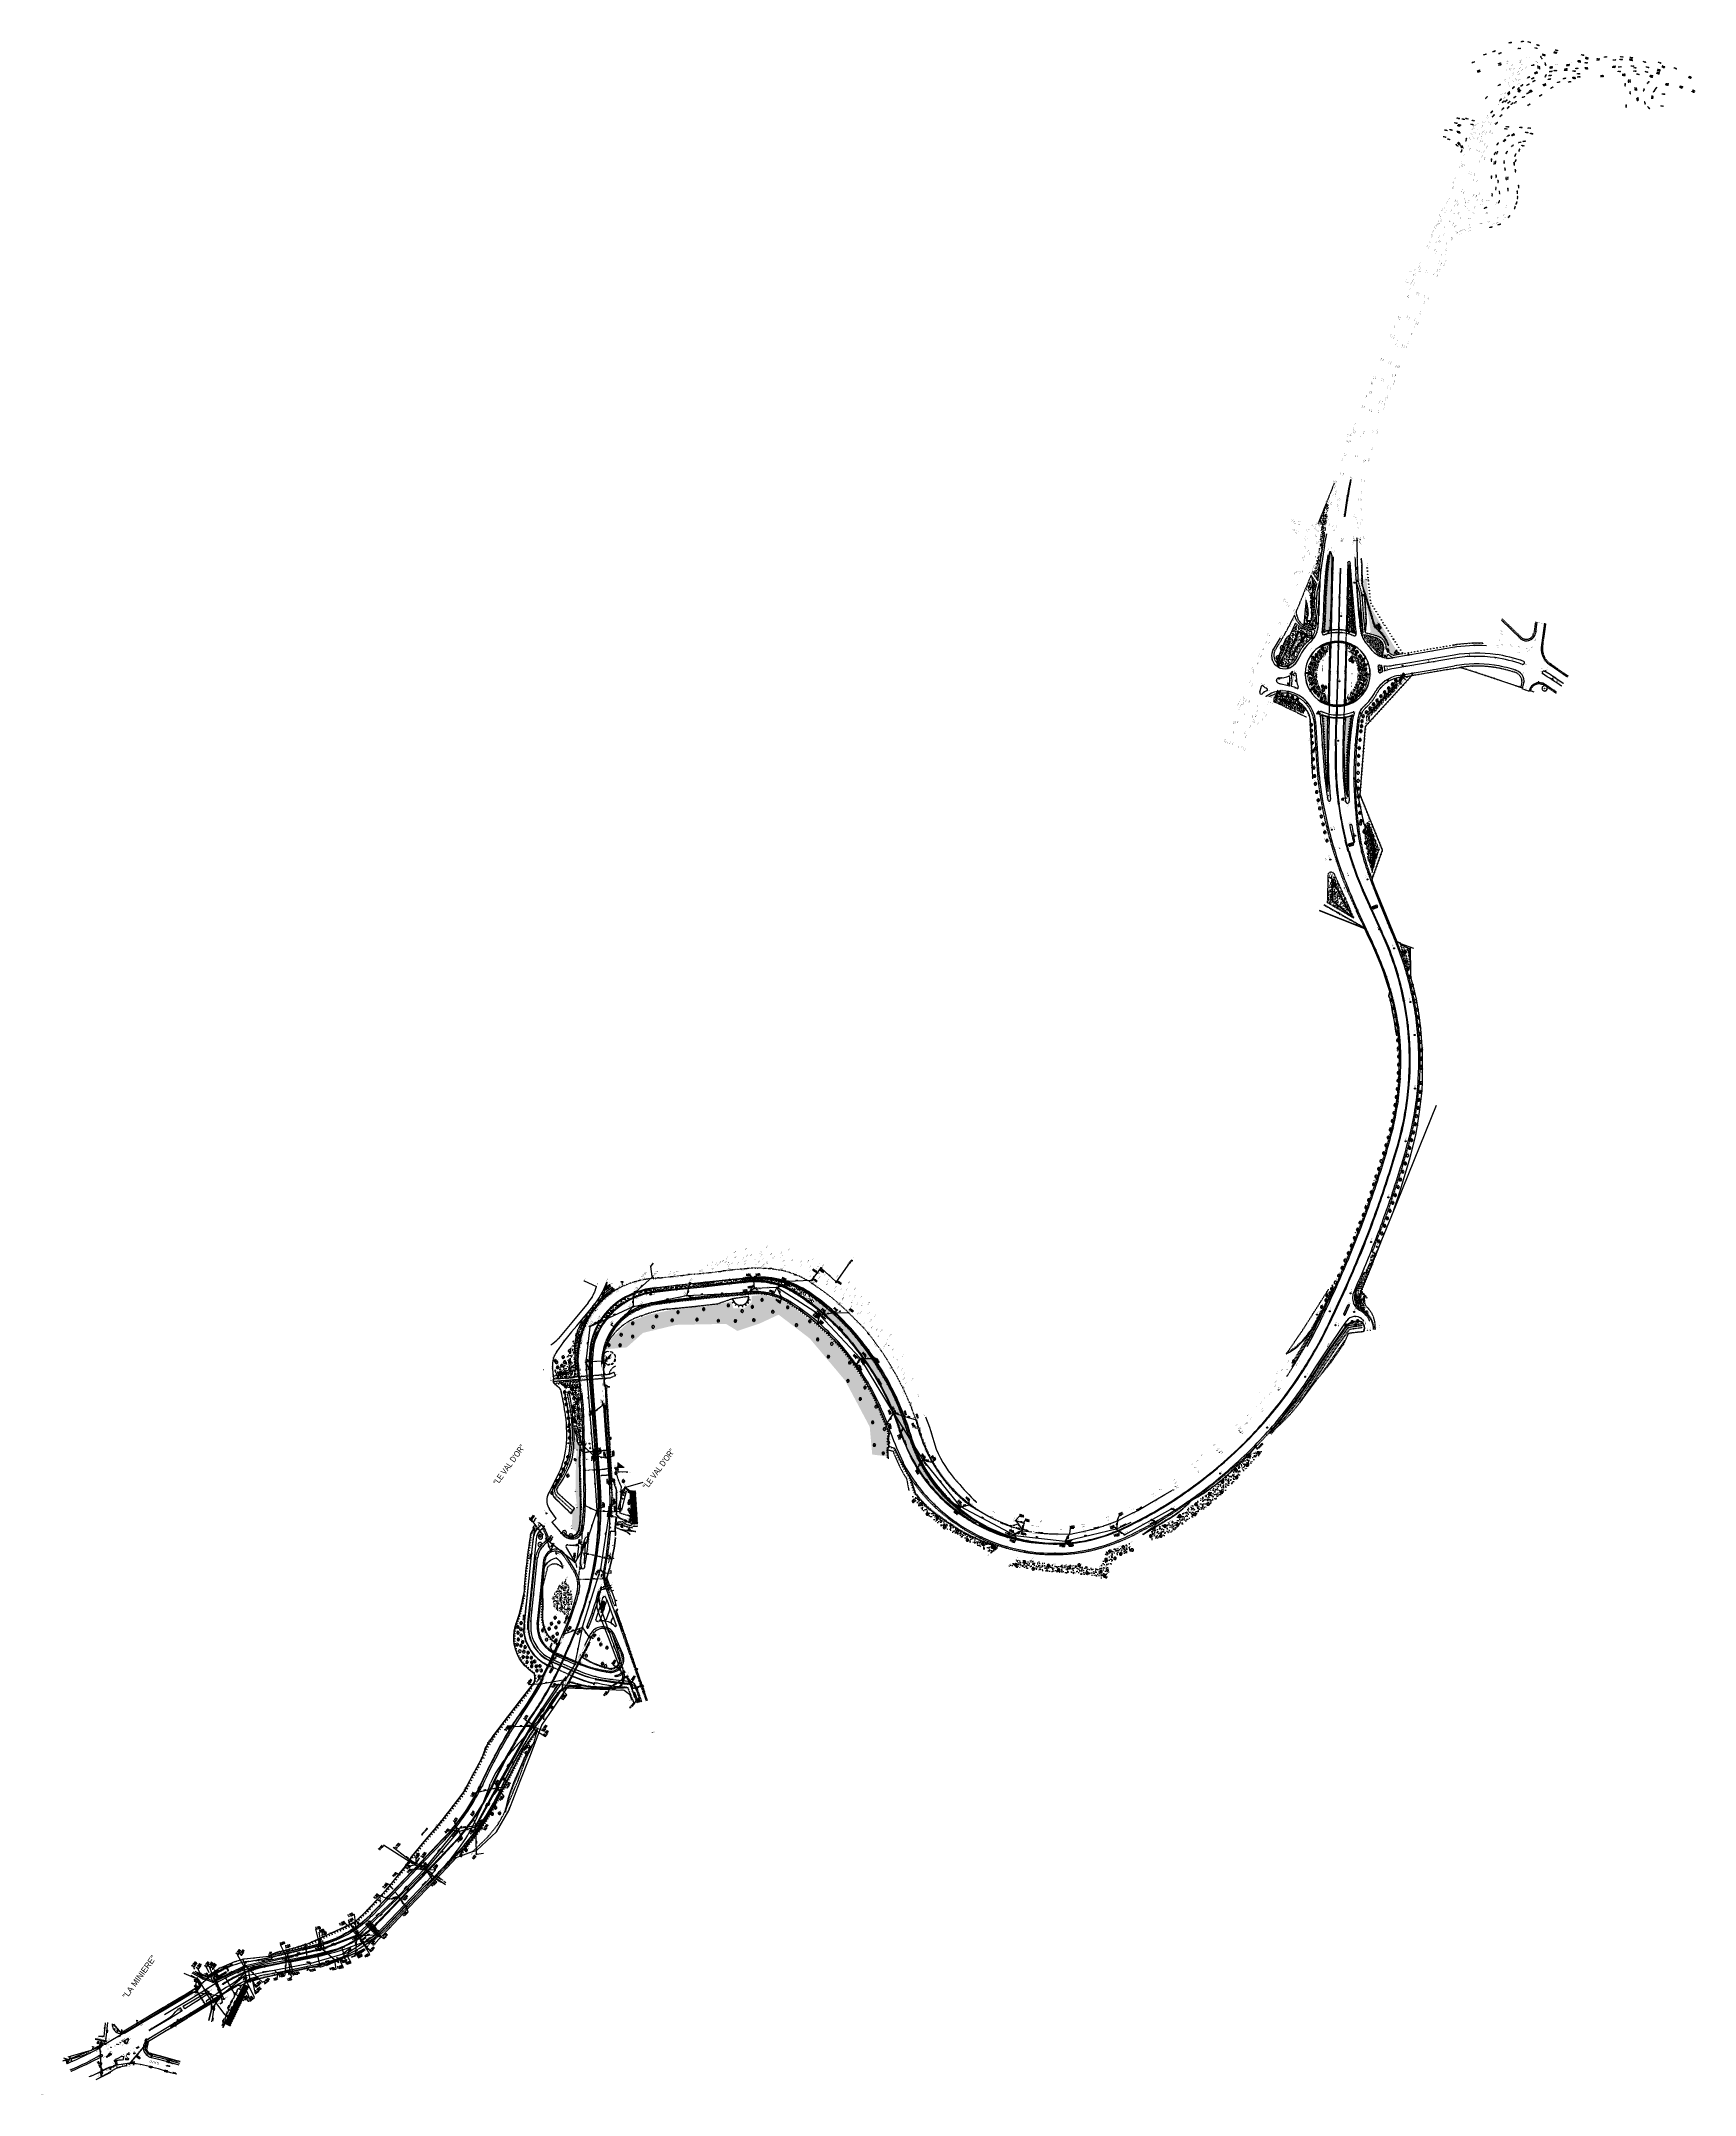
# Model space of a CAD drawing. Header units: metres. Extents: x 1633075 to 1634601, y 8175308 to 8177203.
import ezdxf
from ezdxf.enums import TextEntityAlignment as Align

# ---------------------------------------------------------------- set-up
doc = ezdxf.new("R2010")
doc.units = ezdxf.units.M
doc.header["$LTSCALE"] = 2
doc.header["$PDMODE"] = 2
doc.header["$PDSIZE"] = 0.1
for name, pattern in [('126', [2, 1, 1]), ('129', [2, 1, 1]), ('131', [2, 1, 1]), ('135', [2, 1, 1]), ('137', [2, 1, 1]), ('138', [2, 1, 1]), ('146', [1.6, 1, -0.2, 0.2, -0.2]), ('198', [0.5, 0.2, -0.1, 0, -0.1, 0, -0.1]), ('201', [0.5, 0.2, -0.1, 0, -0.1, 0, -0.1]), ('208', [0.5, 0.2, -0.1, 0, -0.1, 0, -0.1]), ('211', [0.5, 0.2, -0.1, 0, -0.1, 0, -0.1]), ('235', [2, 1, 1]), ('241', [0.5, 0.2, -0.1, 0, -0.1, 0, -0.1]), ('266', [2, 1, 1]), ('31', [2, 1, 1]), ('55', [1.6, 1, -0.2, 0.2, -0.2]), ('551', [0.15, 0.1, -0.05]), ('555', [0.15, 0.1, -0.05]), ('557', [0.15, 0.1, -0.05]), ('CACHE', [0.375, 0.25, -0.125]), ('CACHE2', [4.7625, 3.175, -1.5875]), ('CONTINU', [0]), ('POINTILLE', [0.25, 0, -0.25])]:
    doc.linetypes.add(name, pattern=pattern)
for name, color, linetype in [('C15785 - ALLEE', 7, 'CACHE'), ('C15785 - ASSAINIS', 6, 'Continuous'), ('C15785 - BATI', 5, 'Continuous'), ('C15785 - BET-LAV', 252, 'Continuous'), ('C15785 - BORDURES', 7, 'CONTINU'), ('C15785 - BORNES', 7, 'CONTINU'), ('C15785 - BTALUS', 3, 'CACHE'), ('C15785 - CLOTURES', 3, 'Continuous'), ('C15785 - COTATION', 1, 'Continuous'), ('C15785 - DBA', 252, 'Continuous'), ('C15785 - EAUP', 5, 'CONTINU'), ('C15785 - EDF', 1, 'Continuous'), ('C15785 - EP', 4, 'Continuous'), ('C15785 - EU', 6, 'Continuous'), ('C15785 - FOURREAU', 43, 'CONTINU'), ('C15785 - GLISSIERE', 252, 'Continuous'), ('C15785 - HACHURES', 42, 'Continuous'), ('C15785 - HTALUS', 7, 'Continuous'), ('C15785 - MOBILIER', 252, 'Continuous'), ('C15785 - MURS', 7, 'Continuous'), ('C15785 - OUVRAGE', 7, 'Continuous'), ('C15785 - POINT 2D', 7, 'Continuous'), ('C15785 - PTT', 3, 'Continuous'), ('C15785 - RECO-GÉN', 5, 'Continuous'), ('C15785 - SIG-ROUT', 190, 'CONTINU'), ('C15785 - Talus', 7, 'Continuous'), ('C15785 - TEXTE', 7, 'CONTINU'), ('C15785 - TOPO', 7, 'CONTINU'), ('C15785 - VEGET', 3, 'Continuous'), ('C15785 - VOIES', 4, 'CACHE'), ('C15785 - Z', 7, 'Continuous')]:
    doc.layers.add(name, color=color, linetype=linetype)
doc.styles.add('ASS', font='ROMANS.shx', dxfattribs={"width": 0.7, "height": 2.750686})
doc.styles.add('COMIC', font='comic.ttf', dxfattribs={"width": 0.7, "height": 4.584477})
doc.styles.add('S20', font='simplex', dxfattribs={"height": 1})
doc.styles.add('SIMPLEX', font='simplex_.ttf', dxfattribs={"height": 0.6})
doc.styles.get("Standard").update_dxf_attribs({"font": 'arial.ttf'})
doc.styles.add('TXT', font='txt', dxfattribs={"height": 0.3})
doc.styles.add('UNIV', font='ROMANS', dxfattribs={"width": 0.7, "height": 0.5})
pattern_1 = [(49.50002714, (1050220.128, 8061047.714), (4.550966182, -0.438205835), [0.47625, -5.23875]), (354.5000271, (1050220.128, 8061047.714), (-0.839357803, 4.783922497), [0.381, -4.191]), (99.9510271, (1050220.507, 8061047.6774), (3.711624655, 4.345694782), [0.40475, -4.45225]), (45.6842271, (1050220.139, 8061048.984), (6.767546405, -1.110154493), [0.714375, -7.858125]), (96.1356271, (1050220.703, 8061048.8914), (5.98885616, 6.13361329), [0.607125, -6.678375]), (350.6840271, (1050220.139, 8061048.984), (5.98886535, 6.13360226), [0.5715, -6.2865]), (20.50002714, (1050220.771, 8061048.661), (3.767918305, -2.589615645), [0.47625, -5.23875]), (325.5000271, (1050220.771, 8061048.661), (1.585172774, 4.59104163), [0.381, -4.191]), (70.9514271, (1050221.085, 8061048.445), (5.353080733, 2.00143633), [0.40475, -4.45225]), (37.00002714, (1050220.1279, 8061047.714), (0.095657954, 2.113121707), [0, -4.1402, 0, -4.2545, 0, -4.206875]), (7.00002714, (1050220.1279, 8061047.714), (1.69228251, 2.489842204), [0, -2.4257, 0, -4.04495, 0, -1.603375]), (327.00002714, (1050218.7119, 8061047.7263), (3.388386087, -0.172792445), [0, -1.5875, 0, -4.953, 0, -6.57225]), (317.00002714, (1050218.077, 8061047.7318), (3.70863537, 0.603323464), [0, -2.06375, 0, -3.2893, 0, -4.66725])]
pattern_2 = [(49.50002714, (1050220.128, 8061047.714), (3.640772945, -0.350564668), [0.381, -4.191]), (354.50002714, (1050220.128, 8061047.714), (-0.671486242, 3.827137998), [0.3048, -3.3528]), (99.95102714, (1050220.4313, 8061047.6847), (2.969299724, 3.476555826), [0.3238, -3.5618]), (45.6842271, (1050220.1367, 8061048.73), (5.414037124, -0.888123595), [0.5715, -6.2865]), (96.1356271, (1050220.588, 8061048.656), (4.79108493, 4.906890634), [0.4857, -5.3427]), (350.6840271, (1050220.137, 8061048.73), (4.79109228, 4.90688181), [0.4572, -5.0292]), (20.50002714, (1050220.6425, 8061048.4715), (3.014334644, -2.071692516), [0.381, -4.191]), (325.50002714, (1050220.6425, 8061048.4715), (1.26813822, 3.672833305), [0.3048, -3.3528]), (70.95142714, (1050220.8937, 8061048.2988), (4.282464587, 1.601149064), [0.3238, -3.5618]), (37.00002714, (1050220.1279, 8061047.7139), (0.076526363, 1.6904973657), [0, -3.31216, 0, -3.4036, 0, -3.3655]), (7.00002714, (1050220.1279, 8061047.714), (1.353826008, 1.991873763), [0, -1.94056, 0, -3.23596, 0, -1.2827]), (327.00002714, (1050218.9951, 8061047.7238), (2.7107088696, -0.138233956), [0, -1.27, 0, -3.9624, 0, -5.2578]), (317.00002714, (1050218.487, 8061047.7282), (2.9669082965, 0.482658772), [0, -1.651, 0, -2.63144, 0, -3.7338])]
pattern_3 = [(49.5000271, (1050220.128, 8061047.714), (6.371352654, -0.61348817), [0.66675, -7.33425]), (354.5000271, (1050220.128, 8061047.714), (-1.17510092, 6.6974915), [0.5334, -5.8674]), (99.9510271, (1050220.659, 8061047.663), (5.19627452, 6.083972695), [0.56665, -6.23315]), (45.6842271, (1050220.1434, 8061049.492), (9.47456497, -1.55421629), [1.000125, -11.001375]), (96.1356271, (1050220.933, 8061049.362), (8.38439863, 8.58705861), [0.849975, -9.349725]), (350.6840271, (1050220.143, 8061049.492), (8.38441149, 8.58704316), [0.8001, -8.8011]), (20.5000271, (1050221.0285, 8061049.0396), (5.275085627, -3.625461903), [0.66675, -7.33425]), (325.5000271, (1050221.0285, 8061049.0396), (2.21924188, 6.427458284), [0.5334, -5.8674]), (70.9514271, (1050221.468, 8061048.7375), (7.494313027, 2.80201086), [0.56665, -6.23315]), (37.00002714, (1050220.1279, 8061047.714), (0.1339211355, 2.95837039), [0, -5.79628, 0, -5.9563, 0, -5.889625]), (7.00002714, (1050220.128, 8061047.714), (2.369195514, 3.485779085), [0, -3.39598, 0, -5.66293, 0, -2.244725]), (327.00002714, (1050218.1455, 8061047.7312), (4.743740522, -0.241909423), [0, -2.2225, 0, -6.9342, 0, -9.20115]), (317.0000271, (1050217.2565, 8061047.739), (5.19208952, 0.84465285), [0, -2.88925, 0, -4.60502, 0, -6.53415])]
pattern_4 = [(31.50002714, (1050220.1279, 8061047.7139), (0.50313755912, -0.21877012865), [0.05715, -0.62865]), (336.50002714, (1050220.1279, 8061047.7139), (0.08160439726, 0.5770987788), [0.04572, -0.50292]), (81.95102714, (1050220.1698, 8061047.6957), (0.5847430025, 0.3583255494), [0.04857, -0.53427]), (27.68422714, (1050220.17624, 8061047.85845), (0.73119150035, -0.3776527817), [0.085725, -0.942975]), (78.13562714, (1050220.2372, 8061047.827), (0.9109357708, 0.477930547), [0.072855, -0.801405]), (332.68402714, (1050220.1762, 8061047.85845), (0.9109364103, 0.4779289473), [0.06858, -0.75438]), (2.50002714, (1050220.2364, 8061047.79814), (0.33399216162, -0.4352665948), [0.05715, -0.62865]), (307.50002714, (1050220.2364, 8061047.79814), (0.35115585383, 0.46517936806), [0.04572, -0.50292]), (52.95142714, (1050220.26424, 8061047.76186), (0.6851472183, 0.02991433734), [0.04857, -0.53427]), (19.00002714, (1050220.12788, 8061047.71392), (0.08927599669, 0.2376165883), [0, -0.496824, 0, -0.51054, 0, -0.504825]), (349.00002714, (1050220.12788, 8061047.71392), (0.28546318351, 0.22140439173), [0, -0.291084, 0, -0.485394, 0, -0.192405]), (309.00002714, (1050219.96674, 8061047.76784), (0.380298103886, -0.14536851182), [0, -0.1905, 0, -0.59436, 0, -0.78867]), (299.00002714, (1050219.89447, 8061047.79202), (0.44562708473, -0.06866839718), [0, -0.24765, 0, -0.394716, 0, -0.56007])]
pattern_5 = [(31.50002714, (1050220.1279, 8061047.714), (2.515687796, -1.093850643), [0.28575, -3.14325]), (336.50002714, (1050220.128, 8061047.714), (0.408021986, 2.885493894), [0.2286, -2.5146]), (81.95102714, (1050220.3375, 8061047.6228), (2.923715013, 1.791627747), [0.24285, -2.67135]), (27.68422714, (1050220.3697, 8061048.4365), (3.655957502, -1.888263909), [0.428625, -4.714875]), (78.13562714, (1050220.6743, 8061048.279), (4.554678854, 2.389652735), [0.364275, -4.007025]), (332.6840271, (1050220.3697, 8061048.4365), (4.55468205, 2.389644737), [0.3429, -3.7719]), (2.50002714, (1050220.6705, 8061048.135), (1.669960808, -2.176332974), [0.28575, -3.14325]), (307.50002714, (1050220.6705, 8061048.135), (1.755779269, 2.32589684), [0.2286, -2.5146]), (52.95142714, (1050220.8097, 8061047.9536), (3.425736092, 0.149571687), [0.24285, -2.67135]), (19.00002714, (1050220.1279, 8061047.7139), (0.4463799834, 1.1880829415), [0, -2.48412, 0, -2.5527, 0, -2.524125]), (349.00002714, (1050220.1279, 8061047.7139), (1.4273159176, 1.1070219587), [0, -1.45542, 0, -2.42697, 0, -0.962025]), (309.00002714, (1050219.3222, 8061047.9835), (1.9014905194, -0.7268425591), [0, -0.9525, 0, -2.9718, 0, -3.94335]), (299.00002714, (1050218.9608, 8061048.1044), (2.2281354237, -0.343341986), [0, -1.23825, 0, -1.97358, 0, -2.80035])]
pattern_6 = [(49.50002714, (1050220.1279, 8061047.7139), (1.8203864727, -0.1752823338), [0.1905, -2.0955]), (354.50002714, (1050220.1279, 8061047.714), (-0.335743121, 1.913568999), [0.1524, -1.6764]), (99.95102714, (1050220.2796, 8061047.6993), (1.484649862, 1.738277913), [0.1619, -1.7809]), (45.68422714, (1050220.1323, 8061048.222), (2.707018562, -0.444061797), [0.28575, -3.14325]), (96.13562714, (1050220.358, 8061048.185), (2.395542465, 2.453445317), [0.24285, -2.67135]), (350.68402714, (1050220.1323, 8061048.222), (2.39554614, 2.453440904), [0.2286, -2.5146]), (20.50002714, (1050220.3852, 8061048.0927), (1.507167322, -1.035846258), [0.1905, -2.0955]), (325.50002714, (1050220.3852, 8061048.0927), (0.6340691095, 1.8364166525), [0.1524, -1.6764]), (70.95142714, (1050220.5108, 8061048.0064), (2.1412322933, 0.800574532), [0.1619, -1.7809]), (37.00002714, (1050220.1279, 8061047.7139), (0.0382631816, 0.8452486828), [0, -1.65608, 0, -1.7018, 0, -1.68275]), (7.00002714, (1050220.1279, 8061047.7139), (0.6769130039, 0.9959368816), [0, -0.97028, 0, -1.61798, 0, -0.64135]), (327.00002714, (1050219.5615, 8061047.71886), (1.3553544348, -0.069116978), [0, -0.635, 0, -1.9812, 0, -2.6289]), (317.00002714, (1050219.3075, 8061047.7211), (1.4834541483, 0.2413293858), [0, -0.8255, 0, -1.31572, 0, -1.8669])]
pattern_7 = [(49.50002714, (1050220.1279, 8061047.714), (2.730579709, -0.262923501), [0.28575, -3.14325]), (354.50002714, (1050220.128, 8061047.714), (-0.503614682, 2.870353498), [0.2286, -2.5146]), (99.95102714, (1050220.3554, 8061047.692), (2.226974793, 2.607416869), [0.24285, -2.67135]), (45.68422714, (1050220.1345, 8061048.476), (4.060527843, -0.666092696), [0.428625, -4.714875]), (96.13562714, (1050220.473, 8061048.4204), (3.593313698, 3.680167975), [0.364275, -4.007025]), (350.6840271, (1050220.1345, 8061048.476), (3.59331921, 3.680161356), [0.3429, -3.7719]), (20.50002714, (1050220.5139, 8061048.282), (2.260750983, -1.553769387), [0.28575, -3.14325]), (325.50002714, (1050220.5139, 8061048.282), (0.951103664, 2.754624979), [0.2286, -2.5146]), (70.95142714, (1050220.7022, 8061048.1526), (3.21184844, 1.200861798), [0.24285, -2.67135]), (37.00002714, (1050220.1279, 8061047.7139), (0.0573947724, 1.2678730242), [0, -2.48412, 0, -2.5527, 0, -2.524125]), (7.00002714, (1050220.1279, 8061047.7139), (1.0153695058, 1.4939053223), [0, -1.45542, 0, -2.42697, 0, -0.962025]), (327.00002714, (1050219.2783, 8061047.7213), (2.0330316522, -0.103675467), [0, -0.9525, 0, -2.9718, 0, -3.94335]), (317.00002714, (1050218.8973, 8061047.7247), (2.2251812224, 0.3619940787), [0, -1.23825, 0, -1.97358, 0, -2.80035])]
pattern_8 = [(359.50002714, (1050220.1279, 8061047.7139), (0.0060951542, 0.69847340615), [0.508, -0.1905]), (89.50002714, (1050220.1279, 8061047.7139), (-0.69847340615, 0.0060951542), [0.508, -0.1905])]
pattern_9 = [(44.50002714, (1050220.1279, 8061047.7139), (-0.44507759737, 0.4529138244), [])]
pattern_10 = [(37.00002714, (1050220.128, 8061047.714), (-0.070374322, 2.937205342), [0, -2.31648, 0, -2.5908, 0, -2.4765]), (7.00002714, (1050220.128, 8061047.714), (2.734567372, 4.277251446), [0, -1.24968, 0, -2.08788, 0, -0.8001]), (327.00002714, (1050218.2534, 8061047.7303), (4.745848775, -0.03279071), [0, -0.762, 0, -2.7432, 0, -3.5814]), (317.00002714, (1050218.2534, 8061047.7303), (4.59283606, 1.29754797), [0, -0.381, 0, -1.79832, 0, -2.0574])]
pattern_11 = [(37.00002714, (1050220.128, 8061047.714), (-0.082103375, 3.426739566), [0, -2.70256, 0, -3.0226, 0, -2.88925]), (7.0000271, (1050220.128, 8061047.714), (3.1903286, 4.990126687), [0, -1.45796, 0, -2.43586, 0, -0.93345]), (327.00002714, (1050217.941, 8061047.733), (5.536823571, -0.038255829), [0, -0.889, 0, -3.2004, 0, -4.1783]), (317.0000271, (1050217.941, 8061047.733), (5.358308738, 1.513805964), [0, -0.4445, 0, -2.09804, 0, -2.4003])]

# ---------------------------------------------------------------- blocks, each defined once
blk = doc.blocks.new('BL16')
at = {"color": 0}
for p, q in [((0.5, 0.5), (-0.5, 0.5)), ((-0.5, 0.5), (-0.5, -0.5)), ((0.5, -0.5), (0.5, 0.5)), ((-0.5, -0.5), (0.5, -0.5))]:
    blk.add_line(p, q, dxfattribs=at)
blk = doc.blocks.new('STE19')
for p, q in [((-0.1, 3.6), (-0.1, 2.6)), ((0.1, 3.6), (-0.1, 3.6)), ((-0.1, 2.6), (0.1, 2.6)), ((0, 2.5), (0, 2.6)), ((0, 0.1), (0, 2.5)), ((0.1, 2.6), (0.1, 3.6))]:
    blk.add_line(p, q)
for centre in [(0, 3.4), (0, 3.1), (0, 2.8), (0, 0)]:
    blk.add_circle(centre, 0.125)
blk = doc.blocks.new('ARBN')
blk.add_circle((0, 0), 0.0517)
for centre, radius, start, end in [((-0.38, -0.08), 0.106, 125.5548, 253.3512), ((-0.31, 0.15), 0.141, 102.3806, 218.1519), ((-0.09, 0.27), 0.194, 62.9289, 157.9234), ((0.16, 0.29), 0.162, 10.5515, 118.7684), ((0.33, 0.12), 0.163, 331.4172, 69.7614), ((-0.24, -0.24), 0.15, 182.2997, 276.8338), ((-0.03, -0.34), 0.147, 208.1993, 316.9403), ((0.01, -0.38), 0.0689, 259.4414, 333.9219), ((0.2, -0.3), 0.137, 247.1419, 348.9634), ((0.22, -0.29), 0.104, 254.316, 338.7253), ((0.34, -0.11), 0.104, 287.358, 32.9391), ((0.34, -0.11), 0.151, 294.7172, 29.5061)]:
    blk.add_arc(centre, radius, start, end)
blk = doc.blocks.new('U-GRILLC')
for p, q in [((0.5, 0.5), (-0.5, 0.5)), ((-0.5, 0.5), (-0.5, -0.5)), ((0.4, 0.3), (-0.4, 0.3)), ((0.4, 0.1), (-0.4, 0.1)), ((0.5, -0.5), (0.5, 0.5)), ((-0.5, -0.5), (0.5, -0.5)), ((0.4, -0.1), (-0.4, -0.1)), ((0.4, -0.3), (-0.4, -0.3))]:
    blk.add_line(p, q)
blk = doc.blocks.new('BLBG')
for p, q in [((0, 0), (0, 1.3)), ((0, 1.3), (1, 1.3)), ((1, 0), (0, 0)), ((0.3, 0), (0.3, 0.4)), ((0.7, 0), (0.7, 0.4)), ((1, 1.3), (1, 0))]:
    blk.add_line(p, q)
blk = doc.blocks.new('REC90')
for p, q in [((-0.5, 0.4), (0.4, 0.4)), ((-0.5, -0.5), (-0.5, 0.4)), ((0.4, 0.4), (0.4, -0.5)), ((0.4, -0.5), (-0.5, -0.5))]:
    blk.add_line(p, q)
blk.add_circle((0, 0), 0.35)
blk = doc.blocks.new('GRILLEBG')
at = {"color": 0}
for p, q in [((0, 1), (1, 1)), ((0, 0), (0, 1)), ((1, 0), (0, 0)), ((0.2, 0), (0.2, 1)), ((0.4, 0), (0.4, 1)), ((0.6, 0), (0.6, 1)), ((0.8, 0), (0.8, 1)), ((1, 1), (1, 0))]:
    blk.add_line(p, q, dxfattribs=at)
blk = doc.blocks.new('BL19')
at = {"color": 0}
for p, q in [((0.5, 1), (-0.5, 1)), ((-0.5, 1), (-0.5, 0)), ((-0.5, 0), (0.5, 0)), ((0.5, 0), (0.5, 1))]:
    blk.add_line(p, q, dxfattribs=at)
for centre, major_axis, start_param, end_param in [((0, 0.6), (-0.275, 0.275), 3.926991, 10.210176), ((0, -1), (0.742, 0.742), 0.387155, 1.183656)]:
    blk.add_ellipse(centre, major_axis=major_axis, ratio=1, start_param=start_param, end_param=end_param, dxfattribs=at)
blk = doc.blocks.new('*X15')
at = {"color": 0}
for p, q in [((572203.1, 120552.7), (572203.2, 120552.7)), ((572203.1, 120552.7), (572203.2, 120552.7)), ((572203.1, 120552.7), (572203.1, 120552.7)), ((572203.1, 120552.7), (572203.1, 120552.7)), ((572203.1, 120552.7), (572203.1, 120552.7)), ((572203.1, 120552.7), (572203.1, 120552.7)), ((572203.1, 120552.7), (572203.1, 120552.7)), ((572203.2, 120552.6), (572203.2, 120552.7)), ((572203.2, 120552.6), (572203.2, 120552.7)), ((572203.2, 120552.6), (572203.2, 120552.7)), ((572203.2, 120552.6), (572203.2, 120552.7)), ((572203.2, 120552.5), (572203.3, 120552.6)), ((572203.2, 120552.5), (572203.3, 120552.6)), ((572203.2, 120552.5), (572203.3, 120552.6)), ((572203.2, 120552.6), (572203.3, 120552.6)), ((572203.2, 120552.6), (572203.3, 120552.6)), ((572203.2, 120552.6), (572203.3, 120552.6)), ((572203.2, 120552.6), (572203.2, 120552.6)), ((572203.2, 120552.6), (572203.2, 120552.6)), ((572203.2, 120552.6), (572203.2, 120552.6)), ((572203.3, 120552.5), (572203.4, 120552.6)), ((572203.3, 120552.5), (572203.4, 120552.6)), ((572203.3, 120552.5), (572203.4, 120552.6)), ((572203.3, 120552.5), (572203.3, 120552.6)), ((572203.3, 120552.5), (572203.3, 120552.6)), ((572203.3, 120552.5), (572203.3, 120552.6)), ((572203.3, 120552.4), (572203.5, 120552.5)), ((572203.3, 120552.4), (572203.5, 120552.5)), ((572203.3, 120552.4), (572203.4, 120552.5)), ((572203.3, 120552.4), (572203.4, 120552.5)), ((572203.3, 120552.4), (572203.4, 120552.5)), ((572203.3, 120552.4), (572203.4, 120552.5)), ((572203.3, 120552.4), (572203.4, 120552.5)), ((572203.3, 120552.5), (572203.4, 120552.5)), ((572203.4, 120552.4), (572203.5, 120552.5)), ((572203.4, 120552.4), (572203.5, 120552.5)), ((572203.4, 120552.3), (572203.5, 120552.5)), ((572203.4, 120552.3), (572203.5, 120552.5)), ((572203.4, 120552.3), (572203.5, 120552.5)), ((572203.4, 120552.3), (572203.5, 120552.5)), ((572203.4, 120552.3), (572203.5, 120552.5)), ((572203.4, 120552.3), (572203.6, 120552.4)), ((572203.4, 120552.3), (572203.6, 120552.4)), ((572203.4, 120552.3), (572203.6, 120552.4)), ((572203.4, 120552.3), (572203.6, 120552.4)), ((572203.4, 120552.3), (572203.6, 120552.4)), ((572203.4, 120552.2), (572203.6, 120552.4)), ((572203.5, 120552.2), (572203.6, 120552.4)), ((572203.5, 120552.2), (572203.6, 120552.4)), ((572203.5, 120552.2), (572203.6, 120552.4)), ((572203.5, 120552.2), (572203.7, 120552.4)), ((572203.5, 120552.2), (572203.7, 120552.4)), ((572203.5, 120552.2), (572203.7, 120552.4)), ((572203.5, 120552.2), (572203.7, 120552.4)), ((572203.5, 120552.2), (572203.7, 120552.4)), ((572203.5, 120552.2), (572203.7, 120552.3)), ((572203.5, 120552.1), (572203.6, 120552.3)), ((572203.5, 120552.1), (572203.6, 120552.2)), ((572203.5, 120552.1), (572203.6, 120552.2)), ((572203.5, 120552.1), (572203.6, 120552.1))]:
    blk.add_line(p, q, dxfattribs=at)
blk = doc.blocks.new('S300')
at = {"layer": 'C15785 - EDF'}
for points in [[(-0.2, 0.2), (0.4, 0.6)], [(-0.2, 0.2), (0.6, 0.4)], [(-0.2, 0.2), (0, 0)], [(0, 0), (0.6, 0.4)], [(0.4, 0.6), (0.6, 0.4)]]:
    blk.add_lwpolyline(points, dxfattribs=at)
at = {"layer": 'C15785 - EDF', "rotation": 65.8381471389286}
blk.add_blockref('*X15', (-124220.4, -571417.9), dxfattribs=at)
blk = doc.blocks.new('TALB150A')
blk.add_line((0, -0.6), (0, -1.45))
blk = doc.blocks.new('TALB150B')
blk.add_line((0, 0), (0, -0.6))
blk = doc.blocks.new('TALH100A')
blk.add_line((0, 0.3), (0, 1))
blk = doc.blocks.new('TALH100B')
blk.add_line((0, 0), (0, 0.3))
blk = doc.blocks.new('TALB200A')
blk.add_line((0, -0.6), (0, -2))
blk = doc.blocks.new('TALB200B')
blk.add_line((0, 0), (0, -0.6))
blk = doc.blocks.new('TALH200A')
blk.add_line((0, 0.6), (0, 2))
blk = doc.blocks.new('TALH200B')
blk.add_line((0, 0), (0, 0.6))
blk = doc.blocks.new('TALH150A')
blk.add_line((0, 0.6), (0, 1.45))
blk = doc.blocks.new('TALH150B')
blk.add_line((0, 0), (0, 0.6))
blk = doc.blocks.new('TALB030A')
blk.add_line((0, -0.1), (0, -0.3))
blk = doc.blocks.new('TALB030B')
blk.add_line((0, 0), (0, -0.1))
blk = doc.blocks.new('TALB050A')
blk.add_line((0, -0.15), (0, -0.5))
blk = doc.blocks.new('TALB050B')
blk.add_line((0, 0), (0, -0.15))
blk = doc.blocks.new('*X1')
at = {"color": 0}
for p, q in [((205.02, 147.73), (205.01, 147.73)), ((205.02, 147.73), (205.04, 147.74)), ((205.06, 147.73), (205.04, 147.75)), ((205.07, 147.73), (205.11, 147.77)), ((205.11, 147.73), (205.08, 147.76)), ((205.11, 147.73), (205.18, 147.79)), ((205.15, 147.73), (205.11, 147.77)), ((205.2, 147.73), (205.14, 147.78)), ((205.16, 147.73), (205.24, 147.81)), ((205.24, 147.73), (205.18, 147.79)), ((205.2, 147.73), (205.3, 147.82)), ((205.29, 147.73), (205.21, 147.8)), ((205.25, 147.73), (205.35, 147.84)), ((205.33, 147.73), (205.25, 147.81)), ((205.38, 147.73), (205.28, 147.82)), ((205.29, 147.73), (205.41, 147.84)), ((205.42, 147.73), (205.32, 147.83)), ((205.33, 147.73), (205.46, 147.85)), ((205.47, 147.73), (205.36, 147.84)), ((205.38, 147.73), (205.51, 147.86)), ((205.51, 147.73), (205.4, 147.84)), ((205.42, 147.73), (205.56, 147.86)), ((205.56, 147.73), (205.43, 147.85)), ((205.47, 147.73), (205.61, 147.86)), ((205.6, 147.73), (205.48, 147.85)), ((205.51, 147.73), (205.65, 147.86)), ((205.65, 147.73), (205.52, 147.86)), ((205.56, 147.73), (205.69, 147.86)), ((205.69, 147.73), (205.56, 147.86)), ((205.6, 147.73), (205.74, 147.86)), ((205.74, 147.73), (205.6, 147.86)), ((205.65, 147.73), (205.78, 147.86)), ((205.78, 147.73), (205.65, 147.86)), ((205.83, 147.73), (205.69, 147.86)), ((205.69, 147.73), (205.82, 147.85)), ((205.87, 147.73), (205.74, 147.86)), ((205.74, 147.73), (205.86, 147.85)), ((205.78, 147.73), (205.9, 147.84)), ((205.92, 147.73), (205.79, 147.86)), ((205.83, 147.73), (205.94, 147.84)), ((205.96, 147.73), (205.84, 147.85)), ((205.87, 147.73), (205.98, 147.83)), ((206.01, 147.73), (205.89, 147.85)), ((205.92, 147.73), (206.01, 147.82)), ((206.05, 147.73), (205.94, 147.84)), ((205.96, 147.73), (206.05, 147.81)), ((206.1, 147.73), (206, 147.83)), ((206.01, 147.73), (206.09, 147.8)), ((206.05, 147.73), (206.12, 147.79)), ((206.14, 147.73), (206.06, 147.81)), ((206.1, 147.73), (206.15, 147.78)), ((206.19, 147.73), (206.12, 147.79)), ((206.14, 147.73), (206.19, 147.77)), ((206.23, 147.73), (206.18, 147.77)), ((206.19, 147.73), (206.22, 147.76)), ((206.23, 147.73), (206.25, 147.75)), ((206.28, 147.73), (206.26, 147.74)), ((206.28, 147.73), (206.28, 147.73))]:
    blk.add_line(p, q, dxfattribs=at)
blk = doc.blocks.new('AVBG130')
at = {"color": 0}
for p, q in [((0, 1), (1, 1)), ((0, 0), (0, 1)), ((0, 0), (1, 0)), ((0.7, 0.1), (0.7, 0.1)), ((1, 0), (1, 1))]:
    blk.add_line(p, q, dxfattribs=at)
blk.add_lwpolyline([(0, 0, -0.053174), (0.3, 0.3, -0.053174), (0.5, 0.5, -0.050004), (0.8, 0.3, -0.050004), (1, 0)], format="xyb", dxfattribs=at)
at = {"color": 0, "xscale": 0.769230769229047, "yscale": 3.333333333341418, "zscale": 0.769230769229047}
blk.add_blockref('*X1', (-157.7, -492.4), dxfattribs=at)
blk = doc.blocks.new('TALB100A')
blk.add_line((0, -0.3), (0, -1))
blk = doc.blocks.new('TALB100B')
blk.add_line((0, 0), (0, -0.3))
blk = doc.blocks.new('BLSYM082')
at = {"color": 0}
for p, q in [((-0.33, 0.19), (-0.44, 0.16)), ((-0.07, 0.04), (-0.43, 0.25)), ((-0.27, 0), (-0.37, 0.08)), ((-0.33, 0.19), (-0.36, 0.3)), ((-0.13, 0.23), (-0.25, 0.28)), ((-0.13, 0.23), (-0.12, 0.35)), ((-0.04, 0.07), (-0.13, 0.23)), ((0, 0.38), (-0.08, 0.46)), ((0, 0.08), (0, 0.5)), ((0, 0.38), (0.08, 0.46)), ((0.04, 0.07), (0.13, 0.23)), ((0.07, 0.04), (0.43, 0.25)), ((0.08, 0), (0.27, 0)), ((0.13, 0.23), (0.11, 0.36)), ((0.13, 0.23), (0.25, 0.28)), ((0.27, 0), (0.36, 0.08)), ((0.27, 0), (0.36, -0.08)), ((0.32, 0.19), (0.35, 0.3)), ((0.32, 0.19), (0.44, 0.16)), ((-0.33, -0.19), (-0.44, -0.16)), ((-0.07, -0.04), (-0.43, -0.25)), ((-0.27, 0), (-0.36, -0.08)), ((-0.33, -0.19), (-0.36, -0.3)), ((-0.08, 0), (-0.27, 0)), ((-0.13, -0.23), (-0.25, -0.28)), ((-0.04, -0.07), (-0.13, -0.23)), ((-0.13, -0.23), (-0.11, -0.36)), ((0, -0.37), (-0.08, -0.46)), ((0, -0.08), (0, -0.5)), ((0, -0.37), (0.08, -0.46)), ((0.04, -0.07), (0.13, -0.23)), ((0.07, -0.04), (0.43, -0.25)), ((0.13, -0.23), (0.11, -0.35)), ((0.13, -0.23), (0.25, -0.28)), ((0.32, -0.19), (0.44, -0.16)), ((0.32, -0.19), (0.35, -0.3))]:
    blk.add_line(p, q, dxfattribs=at)
blk.add_lwpolyline([(0, 0), (0, 0)], dxfattribs=at)
for start, end in [(0, 180), (180, 0)]:
    blk.add_arc((0, 0), 0.0385, start, end, dxfattribs=at)
blk = doc.blocks.new('R')
blk.add_circle((0, 0, 0), 0.25)
blk = doc.blocks.new('TALH050A')
blk.add_line((0, 0.15), (0, 0.5))
blk = doc.blocks.new('TALH050B')
blk.add_line((0, 0), (0, 0.15))
blk = doc.blocks.new('RB')
blk.add_circle((0, -0.25), 0.25)
blk = doc.blocks.new('RH')
blk.add_circle((0, 0.25), 0.25)
blk = doc.blocks.new('20')
for p, q in [((-0.4, 0), (-0.4, 0.9)), ((-0.4, 0.9), (0.4, 0.9)), ((-0.3, 0.8), (-0.4, 0.7)), ((-0.4, 0.7), (-0.4, 0.6)), ((-0.4, 0.6), (-0.4, 0.4)), ((-0.4, 0.4), (-0.3, 0.4)), ((0.4, 0.1), (-0.4, 0.1)), ((-0.4, 0), (0.4, 0)), ((-0.2, 0.9), (-0.3, 0.8)), ((-0.3, 0.8), (-0.3, 0.8)), ((-0.3, 0.4), (-0.3, 0.3)), ((-0.3, 0.3), (-0.2, 0.2)), ((-0.1, 0.9), (-0.2, 0.9)), ((-0.2, 0.2), (-0.1, 0.2)), ((0, 0.9), (-0.1, 0.9)), ((-0.1, 0.2), (0, 0.1)), ((0.1, 0.9), (0, 0.9)), ((0, 0.1), (0.1, 0.2)), ((0, 0.1), (0, 0.1)), ((0.2, 0.9), (0.1, 0.9)), ((0.1, 0.2), (0.2, 0.2)), ((0.3, 0.8), (0.2, 0.9)), ((0.2, 0.2), (0.3, 0.3)), ((0.3, 0.7), (0.3, 0.8)), ((0.4, 0.7), (0.3, 0.7)), ((0.3, 0.3), (0.4, 0.4)), ((0.3, 0.3), (0.3, 0.3)), ((0.4, 0.9), (0.4, 0)), ((0.4, 0.5), (0.4, 0.7)), ((0.4, 0.4), (0.4, 0.5))]:
    blk.add_line(p, q)
blk.add_arc((0, -0.3), 0.417, 39.6963, 140.1126)
blk = doc.blocks.new('13')
for p, q in [((0, 0.6), (0.6, 0.6)), ((0, 0.6), (0, 0)), ((0, 0), (0.6, 0)), ((0.6, 0.6), (0.6, 0))]:
    blk.add_line(p, q)
for radius in [0.25, 0.01]:
    blk.add_circle((0.3, 0.3), radius)
blk = doc.blocks.new('GR$5')
at = {"color": 0, "linetype": 'ByBlock'}
for p, q in [((0.1, 0.5), (0.5, 0.5)), ((0.1, 0.4), (0.5, 0.4)), ((0.1, 0.3), (0.5, 0.3)), ((0.1, 0.2), (0.5, 0.2)), ((0.1, 0.1), (0.5, 0.1))]:
    blk.add_line(p, q, dxfattribs=at)
blk.add_lwpolyline([(0, 0), (0, 0.6), (0.6, 0.6), (0.6, 0)], close=True, dxfattribs=at)
at = {"color": 0, "linetype": 'ByBlock', "flags": 11}
for tag, p in [('DESIGNATION', (0.7, 0)), ('CODE', (0.7, -0.2))]:
    blk.add_attdef(tag, p, '', height=0.1, dxfattribs=at)
blk = doc.blocks.new('TAMPON')
blk.add_circle((0, 0), 0.5)
blk = doc.blocks.new('T1')
at = {"linetype": '31'}
blk.add_point((0, 0), dxfattribs=at)
blk = doc.blocks.new('T24')
for p, q in [((-0.7, 0.2), (-0.3, 0)), ((-0.4, 0.2), (0, 0)), ((-0.1, 0.2), (0.3, 0)), ((0.2, 0.2), (0.6, 0)), ((-0.3, 0), (-0.7, -0.2)), ((0, 0), (-0.4, -0.2)), ((0.3, 0), (-0.1, -0.2)), ((0.6, 0), (0.2, -0.2))]:
    blk.add_line(p, q)
blk = doc.blocks.new('T83')
for p, q in [((0.5, 0.5), (-0.5, 0.5)), ((-0.5, 0.5), (-0.5, -0.5)), ((0.5, -0.5), (0.5, 0.5)), ((-0.5, -0.5), (0.5, -0.5))]:
    blk.add_line(p, q)
blk.add_circle((0, 0), 0.45)
blk = doc.blocks.new('T128')
for p, q in [((0.3, 0.3), (-0.3, 0.3)), ((-0.3, 0.3), (-0.3, 0)), ((-0.3, 0), (0.3, 0)), ((0.3, 0), (0.3, 0.3))]:
    blk.add_line(p, q)
at = {"style": 'SIMPLEX'}
blk.add_text('S R', height=0.2, dxfattribs=at).set_placement((0, 0.1), align=Align.CENTER)
blk = doc.blocks.new('T245')
at = {"linetype": 'Continuous'}
for p, q in [((-0.1, 0), (-0.2, 0)), ((-0.1, -0.1), (0.1, 0.1)), ((-0.1, 0.1), (0.1, -0.1)), ((-0.1, -0.1), (-0.1, 0.1)), ((0.1, -0.1), (0.1, 0.1)), ((0.1, 0), (0.2, 0))]:
    blk.add_line(p, q, dxfattribs=at)
blk = doc.blocks.new('T59')
at = {"linetype": 'Continuous'}
for p, q in [((-0.1, 0.2), (0.1, 0.2)), ((0.1, 0.2), (-0.1, -0.2)), ((-0.1, -0.2), (0.1, -0.2))]:
    blk.add_line(p, q, dxfattribs=at)
blk = doc.blocks.new('CLO')
at = {"layer": 'C15785 - CLOTURES'}
blk.add_circle((0, 0), 0.075, dxfattribs=at)
blk = doc.blocks.new('TALH030A')
blk.add_line((0, 0.1), (0, 0.3))
blk = doc.blocks.new('TALH030B')
blk.add_line((0, 0), (0, 0.1))
blk = doc.blocks.new('*X50')
at = {"color": 0}
for p, q in [((582006, 119417.625), (582006, 119417.625)), ((582006.03125, 119417.6875), (582006.03125, 119417.6875)), ((582006.0625, 119417.75), (582006.0625, 119417.75)), ((582006.0625, 119417.625), (582006.0625, 119417.625)), ((582006.09375, 119417.8125), (582006.09375, 119417.8125)), ((582006.09375, 119417.6875), (582006.09375, 119417.6875)), ((582006.09375, 119417.5625), (582006.09375, 119417.5625)), ((582006.125, 119417.875), (582006.125, 119417.875)), ((582006.125, 119417.75), (582006.125, 119417.75)), ((582006.125, 119417.625), (582006.125, 119417.625)), ((582006.15625, 119417.9375), (582006.15625, 119417.9375)), ((582006.15625, 119417.8125), (582006.15625, 119417.8125)), ((582006.15625, 119417.6875), (582006.15625, 119417.6875)), ((582006.15625, 119417.5625), (582006.15625, 119417.5625)), ((582006.1875, 119418), (582006.1875, 119418)), ((582006.1875, 119417.875), (582006.1875, 119417.875)), ((582006.1875, 119417.75), (582006.1875, 119417.75)), ((582006.1875, 119417.625), (582006.1875, 119417.625)), ((582006.21875, 119418.0625), (582006.21875, 119418.0625)), ((582006.21875, 119417.9375), (582006.21875, 119417.9375)), ((582006.21875, 119417.8125), (582006.21875, 119417.8125)), ((582006.21875, 119417.6875), (582006.21875, 119417.6875)), ((582006.21875, 119417.5625), (582006.21875, 119417.5625)), ((582006.25, 119418.125), (582006.25, 119418.125)), ((582006.25, 119418), (582006.25, 119418)), ((582006.25, 119417.875), (582006.25, 119417.875)), ((582006.25, 119417.75), (582006.25, 119417.75)), ((582006.25, 119417.625), (582006.25, 119417.625)), ((582006.25, 119417.5), (582006.25, 119417.5)), ((582006.28125, 119418.1875), (582006.28125, 119418.1875)), ((582006.28125, 119418.0625), (582006.28125, 119418.0625)), ((582006.28125, 119417.9375), (582006.28125, 119417.9375)), ((582006.28125, 119417.8125), (582006.28125, 119417.8125)), ((582006.28125, 119417.6875), (582006.28125, 119417.6875)), ((582006.28125, 119417.5625), (582006.28125, 119417.5625)), ((582006.3125, 119418.25), (582006.3125, 119418.25)), ((582006.3125, 119418.125), (582006.3125, 119418.125)), ((582006.3125, 119418), (582006.3125, 119418)), ((582006.3125, 119417.875), (582006.3125, 119417.875)), ((582006.3125, 119417.75), (582006.3125, 119417.75)), ((582006.3125, 119417.625), (582006.3125, 119417.625)), ((582006.3125, 119417.5), (582006.3125, 119417.5)), ((582006.34375, 119418.3125), (582006.34375, 119418.3125)), ((582006.34375, 119418.1875), (582006.34375, 119418.1875)), ((582006.34375, 119418.0625), (582006.34375, 119418.0625)), ((582006.34375, 119417.9375), (582006.34375, 119417.9375)), ((582006.34375, 119417.8125), (582006.34375, 119417.8125)), ((582006.34375, 119417.6875), (582006.34375, 119417.6875)), ((582006.34375, 119417.5625), (582006.34375, 119417.5625)), ((582006.375, 119418.375), (582006.375, 119418.375)), ((582006.375, 119418.25), (582006.375, 119418.25)), ((582006.375, 119418.125), (582006.375, 119418.125)), ((582006.375, 119418), (582006.375, 119418)), ((582006.375, 119417.875), (582006.375, 119417.875)), ((582006.375, 119417.75), (582006.375, 119417.75)), ((582006.375, 119417.625), (582006.375, 119417.625)), ((582006.375, 119417.5), (582006.375, 119417.5)), ((582006.40625, 119418.4375), (582006.40625, 119418.4375)), ((582006.40625, 119418.3125), (582006.40625, 119418.3125)), ((582006.40625, 119418.1875), (582006.40625, 119418.1875)), ((582006.40625, 119418.0625), (582006.40625, 119418.0625)), ((582006.40625, 119417.9375), (582006.40625, 119417.9375)), ((582006.40625, 119417.8125), (582006.40625, 119417.8125)), ((582006.40625, 119417.6875), (582006.40625, 119417.6875)), ((582006.40625, 119417.5625), (582006.40625, 119417.5625)), ((582006.40625, 119417.4375), (582006.40625, 119417.4375)), ((582006.4375, 119418.5), (582006.4375, 119418.5)), ((582006.4375, 119418.375), (582006.4375, 119418.375)), ((582006.4375, 119418.25), (582006.4375, 119418.25)), ((582006.4375, 119418.125), (582006.4375, 119418.125)), ((582006.4375, 119418), (582006.4375, 119418)), ((582006.4375, 119417.875), (582006.4375, 119417.875)), ((582006.4375, 119417.75), (582006.4375, 119417.75)), ((582006.4375, 119417.625), (582006.4375, 119417.625)), ((582006.4375, 119417.5), (582006.4375, 119417.5)), ((582006.46875, 119418.5625), (582006.46875, 119418.5625)), ((582006.46875, 119418.4375), (582006.46875, 119418.4375)), ((582006.46875, 119418.3125), (582006.46875, 119418.3125)), ((582006.46875, 119418.1875), (582006.46875, 119418.1875)), ((582006.46875, 119418.0625), (582006.46875, 119418.0625)), ((582006.46875, 119417.9375), (582006.46875, 119417.9375)), ((582006.46875, 119417.8125), (582006.46875, 119417.8125)), ((582006.46875, 119417.6875), (582006.46875, 119417.6875)), ((582006.46875, 119417.5625), (582006.46875, 119417.5625)), ((582006.5, 119418.625), (582006.5, 119418.625)), ((582006.5, 119418.5), (582006.5, 119418.5)), ((582006.5, 119418.375), (582006.5, 119418.375)), ((582006.5, 119418.25), (582006.5, 119418.25)), ((582006.5, 119418.125), (582006.5, 119418.125)), ((582006.5, 119418), (582006.5, 119418)), ((582006.5, 119417.875), (582006.5, 119417.875)), ((582006.5, 119417.75), (582006.5, 119417.75)), ((582006.5, 119417.625), (582006.5, 119417.625)), ((582006.53125, 119418.6875), (582006.53125, 119418.6875)), ((582006.53125, 119418.5625), (582006.53125, 119418.5625)), ((582006.53125, 119418.4375), (582006.53125, 119418.4375)), ((582006.53125, 119418.3125), (582006.53125, 119418.3125)), ((582006.53125, 119418.1875), (582006.53125, 119418.1875)), ((582006.53125, 119418.0625), (582006.53125, 119418.0625)), ((582006.53125, 119417.9375), (582006.53125, 119417.9375)), ((582006.53125, 119417.8125), (582006.53125, 119417.8125)), ((582006.53125, 119417.6875), (582006.53125, 119417.6875)), ((582006.5625, 119418.75), (582006.5625, 119418.75)), ((582006.5625, 119418.625), (582006.5625, 119418.625)), ((582006.5625, 119418.5), (582006.5625, 119418.5)), ((582006.5625, 119418.375), (582006.5625, 119418.375)), ((582006.5625, 119418.25), (582006.5625, 119418.25)), ((582006.5625, 119418.125), (582006.5625, 119418.125)), ((582006.5625, 119418), (582006.5625, 119418)), ((582006.5625, 119417.875), (582006.5625, 119417.875)), ((582006.5625, 119417.75), (582006.5625, 119417.75)), ((582006.59375, 119418.8125), (582006.59375, 119418.8125)), ((582006.59375, 119418.6875), (582006.59375, 119418.6875)), ((582006.59375, 119418.5625), (582006.59375, 119418.5625)), ((582006.59375, 119418.4375), (582006.59375, 119418.4375)), ((582006.59375, 119418.3125), (582006.59375, 119418.3125)), ((582006.59375, 119418.1875), (582006.59375, 119418.1875)), ((582006.59375, 119418.0625), (582006.59375, 119418.0625)), ((582006.59375, 119417.9375), (582006.59375, 119417.9375)), ((582006.59375, 119417.8125), (582006.59375, 119417.8125)), ((582006.625, 119418.875), (582006.625, 119418.875)), ((582006.625, 119418.75), (582006.625, 119418.75)), ((582006.625, 119418.625), (582006.625, 119418.625)), ((582006.625, 119418.5), (582006.625, 119418.5)), ((582006.625, 119418.375), (582006.625, 119418.375)), ((582006.625, 119418.25), (582006.625, 119418.25)), ((582006.625, 119418.125), (582006.625, 119418.125)), ((582006.625, 119418), (582006.625, 119418)), ((582006.625, 119417.875), (582006.625, 119417.875)), ((582006.65625, 119418.9375), (582006.65625, 119418.9375)), ((582006.65625, 119418.8125), (582006.65625, 119418.8125)), ((582006.65625, 119418.6875), (582006.65625, 119418.6875)), ((582006.65625, 119418.5625), (582006.65625, 119418.5625)), ((582006.65625, 119418.4375), (582006.65625, 119418.4375)), ((582006.65625, 119418.3125), (582006.65625, 119418.3125)), ((582006.65625, 119418.1875), (582006.65625, 119418.1875)), ((582006.65625, 119418.0625), (582006.65625, 119418.0625)), ((582006.65625, 119417.9375), (582006.65625, 119417.9375)), ((582006.6875, 119419), (582006.6875, 119419)), ((582006.6875, 119418.875), (582006.6875, 119418.875)), ((582006.6875, 119418.75), (582006.6875, 119418.75)), ((582006.6875, 119418.625), (582006.6875, 119418.625)), ((582006.6875, 119418.5), (582006.6875, 119418.5)), ((582006.6875, 119418.375), (582006.6875, 119418.375)), ((582006.6875, 119418.25), (582006.6875, 119418.25)), ((582006.6875, 119418.125), (582006.6875, 119418.125)), ((582006.6875, 119418), (582006.6875, 119418)), ((582006.71875, 119419.0625), (582006.71875, 119419.0625)), ((582006.71875, 119418.9375), (582006.71875, 119418.9375)), ((582006.71875, 119418.8125), (582006.71875, 119418.8125)), ((582006.71875, 119418.6875), (582006.71875, 119418.6875)), ((582006.71875, 119418.5625), (582006.71875, 119418.5625)), ((582006.71875, 119418.4375), (582006.71875, 119418.4375)), ((582006.71875, 119418.3125), (582006.71875, 119418.3125)), ((582006.71875, 119418.1875), (582006.71875, 119418.1875)), ((582006.71875, 119418.0625), (582006.71875, 119418.0625)), ((582006.75, 119419.125), (582006.75, 119419.125)), ((582006.75, 119419), (582006.75, 119419)), ((582006.75, 119418.875), (582006.75, 119418.875)), ((582006.75, 119418.75), (582006.75, 119418.75)), ((582006.75, 119418.625), (582006.75, 119418.625)), ((582006.75, 119418.5), (582006.75, 119418.5)), ((582006.75, 119418.375), (582006.75, 119418.375)), ((582006.75, 119418.25), (582006.75, 119418.25)), ((582006.75, 119418.125), (582006.75, 119418.125)), ((582006.78125, 119419.1875), (582006.78125, 119419.1875)), ((582006.78125, 119419.0625), (582006.78125, 119419.0625)), ((582006.78125, 119418.9375), (582006.78125, 119418.9375)), ((582006.78125, 119418.8125), (582006.78125, 119418.8125)), ((582006.78125, 119418.6875), (582006.78125, 119418.6875)), ((582006.78125, 119418.5625), (582006.78125, 119418.5625)), ((582006.78125, 119418.4375), (582006.78125, 119418.4375)), ((582006.78125, 119418.3125), (582006.78125, 119418.3125)), ((582006.78125, 119418.1875), (582006.78125, 119418.1875)), ((582006.8125, 119419.25), (582006.8125, 119419.25)), ((582006.8125, 119419.125), (582006.8125, 119419.125)), ((582006.8125, 119419), (582006.8125, 119419)), ((582006.8125, 119418.875), (582006.8125, 119418.875)), ((582006.8125, 119418.75), (582006.8125, 119418.75)), ((582006.8125, 119418.625), (582006.8125, 119418.625)), ((582006.8125, 119418.5), (582006.8125, 119418.5)), ((582006.8125, 119418.375), (582006.8125, 119418.375)), ((582006.8125, 119418.25), (582006.8125, 119418.25)), ((582006.84375, 119419.3125), (582006.84375, 119419.3125)), ((582006.84375, 119419.1875), (582006.84375, 119419.1875)), ((582006.84375, 119419.0625), (582006.84375, 119419.0625)), ((582006.84375, 119418.9375), (582006.84375, 119418.9375)), ((582006.84375, 119418.8125), (582006.84375, 119418.8125)), ((582006.84375, 119418.6875), (582006.84375, 119418.6875)), ((582006.84375, 119418.5625), (582006.84375, 119418.5625)), ((582006.84375, 119418.4375), (582006.84375, 119418.4375)), ((582006.84375, 119418.3125), (582006.84375, 119418.3125)), ((582006.875, 119419.375), (582006.875, 119419.375)), ((582006.875, 119419.25), (582006.875, 119419.25)), ((582006.875, 119419.125), (582006.875, 119419.125)), ((582006.875, 119419), (582006.875, 119419)), ((582006.875, 119418.875), (582006.875, 119418.875)), ((582006.875, 119418.75), (582006.875, 119418.75)), ((582006.875, 119418.625), (582006.875, 119418.625)), ((582006.875, 119418.5), (582006.875, 119418.5)), ((582006.875, 119418.375), (582006.875, 119418.375)), ((582006.90625, 119419.4375), (582006.90625, 119419.4375)), ((582006.90625, 119419.3125), (582006.90625, 119419.3125)), ((582006.90625, 119419.1875), (582006.90625, 119419.1875)), ((582006.90625, 119419.0625), (582006.90625, 119419.0625)), ((582006.90625, 119418.9375), (582006.90625, 119418.9375)), ((582006.90625, 119418.8125), (582006.90625, 119418.8125)), ((582006.90625, 119418.6875), (582006.90625, 119418.6875)), ((582006.90625, 119418.5625), (582006.90625, 119418.5625)), ((582006.90625, 119418.4375), (582006.90625, 119418.4375)), ((582006.9375, 119419.5), (582006.9375, 119419.5)), ((582006.9375, 119419.375), (582006.9375, 119419.375)), ((582006.9375, 119419.25), (582006.9375, 119419.25)), ((582006.9375, 119419.125), (582006.9375, 119419.125)), ((582006.9375, 119419), (582006.9375, 119419)), ((582006.9375, 119418.875), (582006.9375, 119418.875)), ((582006.9375, 119418.75), (582006.9375, 119418.75)), ((582006.9375, 119418.625), (582006.9375, 119418.625)), ((582006.9375, 119418.5), (582006.9375, 119418.5)), ((582006.96875, 119419.5625), (582006.96875, 119419.5625)), ((582006.96875, 119419.4375), (582006.96875, 119419.4375)), ((582006.96875, 119419.3125), (582006.96875, 119419.3125)), ((582006.96875, 119419.1875), (582006.96875, 119419.1875)), ((582006.96875, 119419.0625), (582006.96875, 119419.0625)), ((582006.96875, 119418.9375), (582006.96875, 119418.9375)), ((582006.96875, 119418.8125), (582006.96875, 119418.8125)), ((582006.96875, 119418.6875), (582006.96875, 119418.6875)), ((582006.96875, 119418.5625), (582006.96875, 119418.5625)), ((582007, 119419.625), (582007, 119419.625)), ((582007, 119419.5), (582007, 119419.5)), ((582007, 119419.375), (582007, 119419.375)), ((582007, 119419.25), (582007, 119419.25)), ((582007, 119419.125), (582007, 119419.125)), ((582007, 119419), (582007, 119419)), ((582007, 119418.875), (582007, 119418.875)), ((582007, 119418.75), (582007, 119418.75)), ((582007, 119418.625), (582007, 119418.625)), ((582007.03125, 119419.6875), (582007.03125, 119419.6875)), ((582007.03125, 119419.5625), (582007.03125, 119419.5625)), ((582007.03125, 119419.4375), (582007.03125, 119419.4375)), ((582007.03125, 119419.3125), (582007.03125, 119419.3125)), ((582007.03125, 119419.1875), (582007.03125, 119419.1875)), ((582007.03125, 119419.0625), (582007.03125, 119419.0625)), ((582007.03125, 119418.9375), (582007.03125, 119418.9375)), ((582007.03125, 119418.8125), (582007.03125, 119418.8125)), ((582007.03125, 119418.6875), (582007.03125, 119418.6875)), ((582007.0625, 119419.75), (582007.0625, 119419.75)), ((582007.0625, 119419.625), (582007.0625, 119419.625)), ((582007.0625, 119419.5), (582007.0625, 119419.5)), ((582007.0625, 119419.375), (582007.0625, 119419.375)), ((582007.0625, 119419.25), (582007.0625, 119419.25)), ((582007.0625, 119419.125), (582007.0625, 119419.125)), ((582007.0625, 119419), (582007.0625, 119419)), ((582007.0625, 119418.875), (582007.0625, 119418.875)), ((582007.0625, 119418.75), (582007.0625, 119418.75)), ((582007.09375, 119419.8125), (582007.09375, 119419.8125)), ((582007.09375, 119419.6875), (582007.09375, 119419.6875)), ((582007.09375, 119419.5625), (582007.09375, 119419.5625)), ((582007.09375, 119419.4375), (582007.09375, 119419.4375)), ((582007.09375, 119419.3125), (582007.09375, 119419.3125)), ((582007.09375, 119419.1875), (582007.09375, 119419.1875)), ((582007.09375, 119419.0625), (582007.09375, 119419.0625)), ((582007.09375, 119418.9375), (582007.09375, 119418.9375)), ((582007.09375, 119418.8125), (582007.09375, 119418.8125)), ((582007.125, 119419.875), (582007.125, 119419.875)), ((582007.125, 119419.75), (582007.125, 119419.75)), ((582007.125, 119419.625), (582007.125, 119419.625)), ((582007.125, 119419.5), (582007.125, 119419.5)), ((582007.125, 119419.375), (582007.125, 119419.375)), ((582007.125, 119419.25), (582007.125, 119419.25)), ((582007.125, 119419.125), (582007.125, 119419.125)), ((582007.125, 119419), (582007.125, 119419)), ((582007.125, 119418.875), (582007.125, 119418.875)), ((582007.15625, 119420.0625), (582007.15625, 119420.0625)), ((582007.15625, 119419.9375), (582007.15625, 119419.9375)), ((582007.15625, 119419.8125), (582007.15625, 119419.8125)), ((582007.15625, 119419.6875), (582007.15625, 119419.6875)), ((582007.15625, 119419.5625), (582007.15625, 119419.5625)), ((582007.15625, 119419.4375), (582007.15625, 119419.4375)), ((582007.15625, 119419.3125), (582007.15625, 119419.3125)), ((582007.15625, 119419.1875), (582007.15625, 119419.1875)), ((582007.15625, 119419.0625), (582007.15625, 119419.0625)), ((582007.15625, 119418.9375), (582007.15625, 119418.9375)), ((582007.1875, 119420.125), (582007.1875, 119420.125)), ((582007.1875, 119420), (582007.1875, 119420)), ((582007.1875, 119419.875), (582007.1875, 119419.875)), ((582007.1875, 119419.75), (582007.1875, 119419.75)), ((582007.1875, 119419.625), (582007.1875, 119419.625)), ((582007.1875, 119419.5), (582007.1875, 119419.5)), ((582007.1875, 119419.375), (582007.1875, 119419.375)), ((582007.1875, 119419.25), (582007.1875, 119419.25)), ((582007.1875, 119419.125), (582007.1875, 119419.125)), ((582007.1875, 119419), (582007.1875, 119419)), ((582007.21875, 119420.1875), (582007.21875, 119420.1875)), ((582007.21875, 119420.0625), (582007.21875, 119420.0625)), ((582007.21875, 119419.9375), (582007.21875, 119419.9375)), ((582007.21875, 119419.8125), (582007.21875, 119419.8125)), ((582007.21875, 119419.6875), (582007.21875, 119419.6875)), ((582007.21875, 119419.5625), (582007.21875, 119419.5625)), ((582007.21875, 119419.4375), (582007.21875, 119419.4375)), ((582007.21875, 119419.3125), (582007.21875, 119419.3125)), ((582007.21875, 119419.1875), (582007.21875, 119419.1875)), ((582007.21875, 119419.0625), (582007.21875, 119419.0625)), ((582007.25, 119420.25), (582007.25, 119420.25)), ((582007.25, 119420.125), (582007.25, 119420.125)), ((582007.25, 119420), (582007.25, 119420)), ((582007.25, 119419.875), (582007.25, 119419.875)), ((582007.25, 119419.75), (582007.25, 119419.75)), ((582007.25, 119419.625), (582007.25, 119419.625)), ((582007.25, 119419.5), (582007.25, 119419.5)), ((582007.25, 119419.375), (582007.25, 119419.375)), ((582007.25, 119419.25), (582007.25, 119419.25)), ((582007.25, 119419.125), (582007.25, 119419.125)), ((582007.28125, 119420.3125), (582007.28125, 119420.3125)), ((582007.28125, 119420.1875), (582007.28125, 119420.1875)), ((582007.28125, 119420.0625), (582007.28125, 119420.0625)), ((582007.28125, 119419.9375), (582007.28125, 119419.9375)), ((582007.28125, 119419.8125), (582007.28125, 119419.8125)), ((582007.28125, 119419.6875), (582007.28125, 119419.6875)), ((582007.28125, 119419.5625), (582007.28125, 119419.5625)), ((582007.28125, 119419.4375), (582007.28125, 119419.4375)), ((582007.28125, 119419.3125), (582007.28125, 119419.3125)), ((582007.28125, 119419.1875), (582007.28125, 119419.1875)), ((582007.3125, 119420.375), (582007.3125, 119420.375)), ((582007.3125, 119420.25), (582007.3125, 119420.25)), ((582007.3125, 119420.125), (582007.3125, 119420.125)), ((582007.3125, 119420), (582007.3125, 119420)), ((582007.3125, 119419.875), (582007.3125, 119419.875)), ((582007.3125, 119419.75), (582007.3125, 119419.75)), ((582007.3125, 119419.625), (582007.3125, 119419.625)), ((582007.3125, 119419.5), (582007.3125, 119419.5)), ((582007.3125, 119419.375), (582007.3125, 119419.375)), ((582007.3125, 119419.25), (582007.3125, 119419.25)), ((582007.34375, 119420.4375), (582007.34375, 119420.4375)), ((582007.34375, 119420.3125), (582007.34375, 119420.3125)), ((582007.34375, 119420.1875), (582007.34375, 119420.1875)), ((582007.34375, 119420.0625), (582007.34375, 119420.0625)), ((582007.34375, 119419.9375), (582007.34375, 119419.9375)), ((582007.34375, 119419.8125), (582007.34375, 119419.8125)), ((582007.34375, 119419.6875), (582007.34375, 119419.6875)), ((582007.34375, 119419.5625), (582007.34375, 119419.5625)), ((582007.34375, 119419.4375), (582007.34375, 119419.4375)), ((582007.34375, 119419.3125), (582007.34375, 119419.3125)), ((582007.375, 119420.5), (582007.375, 119420.5)), ((582007.375, 119420.375), (582007.375, 119420.375)), ((582007.375, 119420.25), (582007.375, 119420.25)), ((582007.375, 119420.125), (582007.375, 119420.125)), ((582007.375, 119420), (582007.375, 119420)), ((582007.375, 119419.875), (582007.375, 119419.875)), ((582007.375, 119419.75), (582007.375, 119419.75)), ((582007.375, 119419.625), (582007.375, 119419.625)), ((582007.375, 119419.5), (582007.375, 119419.5)), ((582007.375, 119419.375), (582007.375, 119419.375)), ((582007.40625, 119420.5625), (582007.40625, 119420.5625)), ((582007.40625, 119420.4375), (582007.40625, 119420.4375)), ((582007.40625, 119420.3125), (582007.40625, 119420.3125)), ((582007.40625, 119420.1875), (582007.40625, 119420.1875)), ((582007.40625, 119420.0625), (582007.40625, 119420.0625)), ((582007.40625, 119419.9375), (582007.40625, 119419.9375)), ((582007.40625, 119419.8125), (582007.40625, 119419.8125)), ((582007.40625, 119419.6875), (582007.40625, 119419.6875)), ((582007.40625, 119419.5625), (582007.40625, 119419.5625)), ((582007.40625, 119419.4375), (582007.40625, 119419.4375)), ((582007.4375, 119420.625), (582007.4375, 119420.625)), ((582007.4375, 119420.5), (582007.4375, 119420.5)), ((582007.4375, 119420.375), (582007.4375, 119420.375)), ((582007.4375, 119420.25), (582007.4375, 119420.25)), ((582007.4375, 119420.125), (582007.4375, 119420.125)), ((582007.4375, 119420), (582007.4375, 119420)), ((582007.4375, 119419.875), (582007.4375, 119419.875)), ((582007.4375, 119419.75), (582007.4375, 119419.75)), ((582007.4375, 119419.625), (582007.4375, 119419.625)), ((582007.4375, 119419.5), (582007.4375, 119419.5)), ((582007.46875, 119420.6875), (582007.46875, 119420.6875)), ((582007.46875, 119420.5625), (582007.46875, 119420.5625)), ((582007.46875, 119420.4375), (582007.46875, 119420.4375)), ((582007.46875, 119420.3125), (582007.46875, 119420.3125)), ((582007.46875, 119420.1875), (582007.46875, 119420.1875)), ((582007.46875, 119420.0625), (582007.46875, 119420.0625)), ((582007.46875, 119419.9375), (582007.46875, 119419.9375)), ((582007.46875, 119419.8125), (582007.46875, 119419.8125)), ((582007.46875, 119419.6875), (582007.46875, 119419.6875)), ((582007.46875, 119419.5625), (582007.46875, 119419.5625)), ((582007.5, 119420.75), (582007.5, 119420.75)), ((582007.5, 119420.625), (582007.5, 119420.625)), ((582007.5, 119420.5), (582007.5, 119420.5)), ((582007.5, 119420.375), (582007.5, 119420.375)), ((582007.5, 119420.25), (582007.5, 119420.25)), ((582007.5, 119420.125), (582007.5, 119420.125)), ((582007.5, 119420), (582007.5, 119420)), ((582007.5, 119419.875), (582007.5, 119419.875)), ((582007.5, 119419.75), (582007.5, 119419.75)), ((582007.5, 119419.625), (582007.5, 119419.625)), ((582007.53125, 119420.8125), (582007.53125, 119420.8125)), ((582007.53125, 119420.6875), (582007.53125, 119420.6875)), ((582007.53125, 119420.5625), (582007.53125, 119420.5625)), ((582007.53125, 119420.4375), (582007.53125, 119420.4375)), ((582007.53125, 119420.3125), (582007.53125, 119420.3125)), ((582007.53125, 119420.1875), (582007.53125, 119420.1875)), ((582007.53125, 119420.0625), (582007.53125, 119420.0625)), ((582007.53125, 119419.9375), (582007.53125, 119419.9375)), ((582007.53125, 119419.8125), (582007.53125, 119419.8125)), ((582007.5625, 119420.875), (582007.5625, 119420.875)), ((582007.5625, 119420.75), (582007.5625, 119420.75)), ((582007.5625, 119420.625), (582007.5625, 119420.625)), ((582007.5625, 119420.5), (582007.5625, 119420.5)), ((582007.5625, 119420.375), (582007.5625, 119420.375)), ((582007.5625, 119420.25), (582007.5625, 119420.25)), ((582007.5625, 119420.125), (582007.5625, 119420.125)), ((582007.5625, 119420), (582007.5625, 119420)), ((582007.5625, 119419.875), (582007.5625, 119419.875)), ((582007.59375, 119420.9375), (582007.59375, 119420.9375)), ((582007.59375, 119420.8125), (582007.59375, 119420.8125)), ((582007.59375, 119420.6875), (582007.59375, 119420.6875)), ((582007.59375, 119420.5625), (582007.59375, 119420.5625)), ((582007.59375, 119420.4375), (582007.59375, 119420.4375)), ((582007.59375, 119420.3125), (582007.59375, 119420.3125)), ((582007.59375, 119420.1875), (582007.59375, 119420.1875)), ((582007.59375, 119420.0625), (582007.59375, 119420.0625)), ((582007.59375, 119419.9375), (582007.59375, 119419.9375)), ((582007.625, 119421), (582007.625, 119421)), ((582007.625, 119420.875), (582007.625, 119420.875)), ((582007.625, 119420.75), (582007.625, 119420.75)), ((582007.625, 119420.625), (582007.625, 119420.625)), ((582007.625, 119420.5), (582007.625, 119420.5)), ((582007.625, 119420.375), (582007.625, 119420.375)), ((582007.625, 119420.25), (582007.625, 119420.25)), ((582007.625, 119420.125), (582007.625, 119420.125)), ((582007.625, 119420), (582007.625, 119420)), ((582007.65625, 119421.0625), (582007.65625, 119421.0625)), ((582007.65625, 119420.9375), (582007.65625, 119420.9375)), ((582007.65625, 119420.8125), (582007.65625, 119420.8125)), ((582007.65625, 119420.6875), (582007.65625, 119420.6875)), ((582007.65625, 119420.5625), (582007.65625, 119420.5625)), ((582007.65625, 119420.4375), (582007.65625, 119420.4375)), ((582007.65625, 119420.3125), (582007.65625, 119420.3125)), ((582007.65625, 119420.1875), (582007.65625, 119420.1875)), ((582007.65625, 119420.0625), (582007.65625, 119420.0625)), ((582007.6875, 119421.125), (582007.6875, 119421.125)), ((582007.6875, 119421), (582007.6875, 119421)), ((582007.6875, 119420.875), (582007.6875, 119420.875)), ((582007.6875, 119420.75), (582007.6875, 119420.75)), ((582007.6875, 119420.625), (582007.6875, 119420.625)), ((582007.6875, 119420.5), (582007.6875, 119420.5)), ((582007.6875, 119420.375), (582007.6875, 119420.375)), ((582007.6875, 119420.25), (582007.6875, 119420.25)), ((582007.6875, 119420.125), (582007.6875, 119420.125)), ((582007.71875, 119421.1875), (582007.71875, 119421.1875)), ((582007.71875, 119421.0625), (582007.71875, 119421.0625)), ((582007.71875, 119420.9375), (582007.71875, 119420.9375)), ((582007.71875, 119420.8125), (582007.71875, 119420.8125)), ((582007.71875, 119420.6875), (582007.71875, 119420.6875)), ((582007.71875, 119420.5625), (582007.71875, 119420.5625)), ((582007.71875, 119420.4375), (582007.71875, 119420.4375)), ((582007.71875, 119420.3125), (582007.71875, 119420.3125)), ((582007.71875, 119420.1875), (582007.71875, 119420.1875)), ((582007.75, 119421.25), (582007.75, 119421.25)), ((582007.75, 119421.125), (582007.75, 119421.125)), ((582007.75, 119421), (582007.75, 119421)), ((582007.75, 119420.875), (582007.75, 119420.875)), ((582007.75, 119420.75), (582007.75, 119420.75)), ((582007.75, 119420.625), (582007.75, 119420.625)), ((582007.75, 119420.5), (582007.75, 119420.5)), ((582007.75, 119420.375), (582007.75, 119420.375)), ((582007.75, 119420.25), (582007.75, 119420.25)), ((582007.78125, 119421.3125), (582007.78125, 119421.3125)), ((582007.78125, 119421.1875), (582007.78125, 119421.1875)), ((582007.78125, 119421.0625), (582007.78125, 119421.0625)), ((582007.78125, 119420.9375), (582007.78125, 119420.9375)), ((582007.78125, 119420.8125), (582007.78125, 119420.8125)), ((582007.78125, 119420.6875), (582007.78125, 119420.6875)), ((582007.78125, 119420.5625), (582007.78125, 119420.5625)), ((582007.78125, 119420.4375), (582007.78125, 119420.4375)), ((582007.78125, 119420.3125), (582007.78125, 119420.3125)), ((582007.8125, 119421.375), (582007.8125, 119421.375)), ((582007.8125, 119421.25), (582007.8125, 119421.25)), ((582007.8125, 119421.125), (582007.8125, 119421.125)), ((582007.8125, 119421), (582007.8125, 119421)), ((582007.8125, 119420.875), (582007.8125, 119420.875)), ((582007.8125, 119420.75), (582007.8125, 119420.75)), ((582007.8125, 119420.625), (582007.8125, 119420.625)), ((582007.8125, 119420.5), (582007.8125, 119420.5)), ((582007.8125, 119420.375), (582007.8125, 119420.375)), ((582007.84375, 119421.4375), (582007.84375, 119421.4375)), ((582007.84375, 119421.3125), (582007.84375, 119421.3125)), ((582007.84375, 119421.1875), (582007.84375, 119421.1875)), ((582007.84375, 119421.0625), (582007.84375, 119421.0625)), ((582007.84375, 119420.9375), (582007.84375, 119420.9375)), ((582007.84375, 119420.8125), (582007.84375, 119420.8125)), ((582007.84375, 119420.6875), (582007.84375, 119420.6875)), ((582007.84375, 119420.5625), (582007.84375, 119420.5625)), ((582007.84375, 119420.4375), (582007.84375, 119420.4375)), ((582007.875, 119421.5), (582007.875, 119421.5)), ((582007.875, 119421.375), (582007.875, 119421.375)), ((582007.875, 119421.25), (582007.875, 119421.25)), ((582007.875, 119421.125), (582007.875, 119421.125)), ((582007.875, 119421), (582007.875, 119421)), ((582007.875, 119420.875), (582007.875, 119420.875)), ((582007.875, 119420.75), (582007.875, 119420.75)), ((582007.875, 119420.625), (582007.875, 119420.625)), ((582007.875, 119420.5), (582007.875, 119420.5)), ((582007.90625, 119421.5625), (582007.90625, 119421.5625)), ((582007.90625, 119421.4375), (582007.90625, 119421.4375)), ((582007.90625, 119421.3125), (582007.90625, 119421.3125)), ((582007.90625, 119421.1875), (582007.90625, 119421.1875)), ((582007.90625, 119421.0625), (582007.90625, 119421.0625)), ((582007.90625, 119420.9375), (582007.90625, 119420.9375)), ((582007.90625, 119420.8125), (582007.90625, 119420.8125)), ((582007.90625, 119420.6875), (582007.90625, 119420.6875)), ((582007.90625, 119420.5625), (582007.90625, 119420.5625)), ((582007.9375, 119421.625), (582007.9375, 119421.625)), ((582007.9375, 119421.5), (582007.9375, 119421.5)), ((582007.9375, 119421.375), (582007.9375, 119421.375)), ((582007.9375, 119421.25), (582007.9375, 119421.25)), ((582007.9375, 119421.125), (582007.9375, 119421.125)), ((582007.9375, 119421), (582007.9375, 119421)), ((582007.9375, 119420.875), (582007.9375, 119420.875)), ((582007.9375, 119420.75), (582007.9375, 119420.75)), ((582007.9375, 119420.625), (582007.9375, 119420.625)), ((582007.96875, 119421.6875), (582007.96875, 119421.6875)), ((582007.96875, 119421.5625), (582007.96875, 119421.5625)), ((582007.96875, 119421.4375), (582007.96875, 119421.4375)), ((582007.96875, 119421.3125), (582007.96875, 119421.3125)), ((582007.96875, 119421.1875), (582007.96875, 119421.1875)), ((582007.96875, 119421.0625), (582007.96875, 119421.0625)), ((582007.96875, 119420.9375), (582007.96875, 119420.9375)), ((582007.96875, 119420.8125), (582007.96875, 119420.8125)), ((582007.96875, 119420.6875), (582007.96875, 119420.6875)), ((582008, 119421.75), (582008, 119421.75)), ((582008, 119421.625), (582008, 119421.625)), ((582008, 119421.5), (582008, 119421.5)), ((582008, 119421.375), (582008, 119421.375)), ((582008, 119421.25), (582008, 119421.25)), ((582008, 119421.125), (582008, 119421.125)), ((582008, 119421), (582008, 119421)), ((582008, 119420.875), (582008, 119420.875)), ((582008, 119420.75), (582008, 119420.75)), ((582008.03125, 119421.8125), (582008.03125, 119421.8125)), ((582008.03125, 119421.6875), (582008.03125, 119421.6875)), ((582008.03125, 119421.5625), (582008.03125, 119421.5625)), ((582008.03125, 119421.4375), (582008.03125, 119421.4375)), ((582008.03125, 119421.3125), (582008.03125, 119421.3125)), ((582008.03125, 119421.1875), (582008.03125, 119421.1875)), ((582008.03125, 119421.0625), (582008.03125, 119421.0625)), ((582008.03125, 119420.9375), (582008.03125, 119420.9375)), ((582008.03125, 119420.8125), (582008.03125, 119420.8125)), ((582008.0625, 119421.875), (582008.0625, 119421.875)), ((582008.0625, 119421.75), (582008.0625, 119421.75)), ((582008.0625, 119421.625), (582008.0625, 119421.625)), ((582008.0625, 119421.5), (582008.0625, 119421.5)), ((582008.0625, 119421.375), (582008.0625, 119421.375)), ((582008.0625, 119421.25), (582008.0625, 119421.25)), ((582008.0625, 119421.125), (582008.0625, 119421.125)), ((582008.0625, 119421), (582008.0625, 119421)), ((582008.0625, 119420.875), (582008.0625, 119420.875)), ((582008.09375, 119421.9375), (582008.09375, 119421.9375)), ((582008.09375, 119421.8125), (582008.09375, 119421.8125)), ((582008.09375, 119421.6875), (582008.09375, 119421.6875)), ((582008.09375, 119421.5625), (582008.09375, 119421.5625)), ((582008.09375, 119421.4375), (582008.09375, 119421.4375)), ((582008.09375, 119421.3125), (582008.09375, 119421.3125)), ((582008.09375, 119421.1875), (582008.09375, 119421.1875)), ((582008.09375, 119421.0625), (582008.09375, 119421.0625)), ((582008.09375, 119420.9375), (582008.09375, 119420.9375)), ((582008.125, 119422), (582008.125, 119422)), ((582008.125, 119421.875), (582008.125, 119421.875)), ((582008.125, 119421.75), (582008.125, 119421.75)), ((582008.125, 119421.625), (582008.125, 119421.625)), ((582008.125, 119421.5), (582008.125, 119421.5)), ((582008.125, 119421.375), (582008.125, 119421.375)), ((582008.125, 119421.25), (582008.125, 119421.25)), ((582008.125, 119421.125), (582008.125, 119421.125)), ((582008.125, 119421), (582008.125, 119421)), ((582008.15625, 119422.0625), (582008.15625, 119422.0625)), ((582008.15625, 119421.9375), (582008.15625, 119421.9375)), ((582008.15625, 119421.8125), (582008.15625, 119421.8125)), ((582008.15625, 119421.6875), (582008.15625, 119421.6875)), ((582008.15625, 119421.5625), (582008.15625, 119421.5625)), ((582008.15625, 119421.4375), (582008.15625, 119421.4375)), ((582008.15625, 119421.3125), (582008.15625, 119421.3125)), ((582008.15625, 119421.1875), (582008.15625, 119421.1875)), ((582008.15625, 119421.0625), (582008.15625, 119421.0625)), ((582008.1875, 119422.125), (582008.1875, 119422.125)), ((582008.1875, 119422), (582008.1875, 119422)), ((582008.1875, 119421.875), (582008.1875, 119421.875)), ((582008.1875, 119421.75), (582008.1875, 119421.75)), ((582008.1875, 119421.625), (582008.1875, 119421.625)), ((582008.1875, 119421.5), (582008.1875, 119421.5)), ((582008.1875, 119421.375), (582008.1875, 119421.375)), ((582008.1875, 119421.25), (582008.1875, 119421.25)), ((582008.1875, 119421.125), (582008.1875, 119421.125)), ((582008.21875, 119422.1875), (582008.21875, 119422.1875)), ((582008.21875, 119422.0625), (582008.21875, 119422.0625)), ((582008.21875, 119421.9375), (582008.21875, 119421.9375)), ((582008.21875, 119421.8125), (582008.21875, 119421.8125)), ((582008.21875, 119421.6875), (582008.21875, 119421.6875)), ((582008.21875, 119421.5625), (582008.21875, 119421.5625)), ((582008.21875, 119421.4375), (582008.21875, 119421.4375)), ((582008.21875, 119421.3125), (582008.21875, 119421.3125)), ((582008.21875, 119421.1875), (582008.21875, 119421.1875)), ((582008.25, 119422.25), (582008.25, 119422.25)), ((582008.25, 119422.125), (582008.25, 119422.125)), ((582008.25, 119422), (582008.25, 119422)), ((582008.25, 119421.875), (582008.25, 119421.875)), ((582008.25, 119421.75), (582008.25, 119421.75)), ((582008.25, 119421.625), (582008.25, 119421.625)), ((582008.25, 119421.5), (582008.25, 119421.5)), ((582008.25, 119421.375), (582008.25, 119421.375)), ((582008.25, 119421.25), (582008.25, 119421.25)), ((582008.28125, 119422.3125), (582008.28125, 119422.3125)), ((582008.28125, 119422.1875), (582008.28125, 119422.1875)), ((582008.28125, 119422.0625), (582008.28125, 119422.0625)), ((582008.28125, 119421.9375), (582008.28125, 119421.9375)), ((582008.28125, 119421.8125), (582008.28125, 119421.8125)), ((582008.28125, 119421.6875), (582008.28125, 119421.6875)), ((582008.28125, 119421.5625), (582008.28125, 119421.5625)), ((582008.28125, 119421.4375), (582008.28125, 119421.4375)), ((582008.28125, 119421.3125), (582008.28125, 119421.3125)), ((582008.3125, 119422.375), (582008.3125, 119422.375)), ((582008.3125, 119422.25), (582008.3125, 119422.25)), ((582008.3125, 119422.125), (582008.3125, 119422.125)), ((582008.3125, 119422), (582008.3125, 119422)), ((582008.3125, 119421.875), (582008.3125, 119421.875)), ((582008.3125, 119421.75), (582008.3125, 119421.75)), ((582008.3125, 119421.625), (582008.3125, 119421.625)), ((582008.3125, 119421.5), (582008.3125, 119421.5)), ((582008.3125, 119421.375), (582008.3125, 119421.375)), ((582008.34375, 119422.4375), (582008.34375, 119422.4375)), ((582008.34375, 119422.3125), (582008.34375, 119422.3125)), ((582008.34375, 119422.1875), (582008.34375, 119422.1875)), ((582008.34375, 119422.0625), (582008.34375, 119422.0625)), ((582008.34375, 119421.9375), (582008.34375, 119421.9375)), ((582008.34375, 119421.8125), (582008.34375, 119421.8125)), ((582008.34375, 119421.6875), (582008.34375, 119421.6875)), ((582008.34375, 119421.5625), (582008.34375, 119421.5625)), ((582008.34375, 119421.4375), (582008.34375, 119421.4375)), ((582008.375, 119422.5), (582008.375, 119422.5)), ((582008.375, 119422.375), (582008.375, 119422.375)), ((582008.375, 119422.25), (582008.375, 119422.25)), ((582008.375, 119422.125), (582008.375, 119422.125)), ((582008.375, 119422), (582008.375, 119422)), ((582008.375, 119421.875), (582008.375, 119421.875)), ((582008.375, 119421.75), (582008.375, 119421.75)), ((582008.375, 119421.625), (582008.375, 119421.625)), ((582008.375, 119421.5), (582008.375, 119421.5)), ((582008.40625, 119422.5625), (582008.40625, 119422.5625)), ((582008.40625, 119422.4375), (582008.40625, 119422.4375)), ((582008.40625, 119422.3125), (582008.40625, 119422.3125)), ((582008.40625, 119422.1875), (582008.40625, 119422.1875)), ((582008.40625, 119422.0625), (582008.40625, 119422.0625)), ((582008.40625, 119421.9375), (582008.40625, 119421.9375)), ((582008.40625, 119421.8125), (582008.40625, 119421.8125)), ((582008.40625, 119421.6875), (582008.40625, 119421.6875)), ((582008.40625, 119421.5625), (582008.40625, 119421.5625)), ((582008.4375, 119422.625), (582008.4375, 119422.625)), ((582008.4375, 119422.5), (582008.4375, 119422.5)), ((582008.4375, 119422.375), (582008.4375, 119422.375)), ((582008.4375, 119422.25), (582008.4375, 119422.25)), ((582008.4375, 119422.125), (582008.4375, 119422.125)), ((582008.4375, 119422), (582008.4375, 119422)), ((582008.4375, 119421.875), (582008.4375, 119421.875)), ((582008.4375, 119421.75), (582008.4375, 119421.75)), ((582008.4375, 119421.625), (582008.4375, 119421.625)), ((582008.46875, 119422.5625), (582008.46875, 119422.5625)), ((582008.46875, 119422.4375), (582008.46875, 119422.4375)), ((582008.46875, 119422.3125), (582008.46875, 119422.3125)), ((582008.46875, 119422.1875), (582008.46875, 119422.1875)), ((582008.46875, 119422.0625), (582008.46875, 119422.0625)), ((582008.46875, 119421.9375), (582008.46875, 119421.9375)), ((582008.46875, 119421.8125), (582008.46875, 119421.8125)), ((582008.46875, 119421.6875), (582008.46875, 119421.6875)), ((582008.5, 119422.625), (582008.5, 119422.625)), ((582008.5, 119422.5), (582008.5, 119422.5)), ((582008.5, 119422.375), (582008.5, 119422.375)), ((582008.5, 119422.25), (582008.5, 119422.25)), ((582008.5, 119422.125), (582008.5, 119422.125)), ((582008.5, 119422), (582008.5, 119422)), ((582008.5, 119421.875), (582008.5, 119421.875)), ((582008.5, 119421.75), (582008.5, 119421.75)), ((582008.53125, 119422.5625), (582008.53125, 119422.5625)), ((582008.53125, 119422.4375), (582008.53125, 119422.4375)), ((582008.53125, 119422.3125), (582008.53125, 119422.3125)), ((582008.53125, 119422.1875), (582008.53125, 119422.1875)), ((582008.53125, 119422.0625), (582008.53125, 119422.0625)), ((582008.53125, 119421.9375), (582008.53125, 119421.9375)), ((582008.53125, 119421.8125), (582008.53125, 119421.8125)), ((582008.5625, 119422.625), (582008.5625, 119422.625)), ((582008.5625, 119422.5), (582008.5625, 119422.5)), ((582008.5625, 119422.375), (582008.5625, 119422.375)), ((582008.5625, 119422.25), (582008.5625, 119422.25)), ((582008.5625, 119422.125), (582008.5625, 119422.125)), ((582008.5625, 119422), (582008.5625, 119422)), ((582008.5625, 119421.875), (582008.5625, 119421.875)), ((582008.59375, 119422.5625), (582008.59375, 119422.5625)), ((582008.59375, 119422.4375), (582008.59375, 119422.4375)), ((582008.59375, 119422.3125), (582008.59375, 119422.3125)), ((582008.59375, 119422.1875), (582008.59375, 119422.1875)), ((582008.59375, 119422.0625), (582008.59375, 119422.0625)), ((582008.59375, 119421.9375), (582008.59375, 119421.9375)), ((582008.625, 119422.5), (582008.625, 119422.5)), ((582008.625, 119422.375), (582008.625, 119422.375)), ((582008.625, 119422.25), (582008.625, 119422.25)), ((582008.625, 119422.125), (582008.625, 119422.125)), ((582008.625, 119422), (582008.625, 119422)), ((582008.65625, 119422.5625), (582008.65625, 119422.5625)), ((582008.65625, 119422.4375), (582008.65625, 119422.4375)), ((582008.65625, 119422.3125), (582008.65625, 119422.3125)), ((582008.65625, 119422.1875), (582008.65625, 119422.1875)), ((582008.65625, 119422.0625), (582008.65625, 119422.0625)), ((582008.6875, 119422.5), (582008.6875, 119422.5)), ((582008.6875, 119422.375), (582008.6875, 119422.375)), ((582008.6875, 119422.25), (582008.6875, 119422.25)), ((582008.6875, 119422.125), (582008.6875, 119422.125)), ((582008.71875, 119422.4375), (582008.71875, 119422.4375)), ((582008.71875, 119422.3125), (582008.71875, 119422.3125)), ((582008.71875, 119422.1875), (582008.71875, 119422.1875)), ((582008.75, 119422.5), (582008.75, 119422.5)), ((582008.75, 119422.375), (582008.75, 119422.375)), ((582008.75, 119422.25), (582008.75, 119422.25)), ((582008.78125, 119422.4375), (582008.78125, 119422.4375)), ((582008.78125, 119422.3125), (582008.78125, 119422.3125)), ((582008.8125, 119422.5), (582008.8125, 119422.5)), ((582008.8125, 119422.375), (582008.8125, 119422.375)), ((582008.84375, 119422.4375), (582008.84375, 119422.4375))]:
    blk.add_line(p, q, dxfattribs=at)
blk = doc.blocks.new('*X51')
at = {"color": 0}
for p, q in [((582002.75, 119410.875), (582002.75, 119410.875)), ((582002.78125, 119410.9375), (582002.78125, 119410.9375)), ((582002.8125, 119411), (582002.8125, 119411)), ((582002.8125, 119410.875), (582002.8125, 119410.875)), ((582002.84375, 119411.0625), (582002.84375, 119411.0625)), ((582002.84375, 119410.9375), (582002.84375, 119410.9375)), ((582002.875, 119411.125), (582002.875, 119411.125)), ((582002.875, 119411), (582002.875, 119411)), ((582002.875, 119410.875), (582002.875, 119410.875)), ((582002.90625, 119411.1875), (582002.90625, 119411.1875)), ((582002.90625, 119411.0625), (582002.90625, 119411.0625)), ((582002.90625, 119410.9375), (582002.90625, 119410.9375)), ((582002.90625, 119410.8125), (582002.90625, 119410.8125)), ((582002.9375, 119411.25), (582002.9375, 119411.25)), ((582002.9375, 119411.125), (582002.9375, 119411.125)), ((582002.9375, 119411), (582002.9375, 119411)), ((582002.9375, 119410.875), (582002.9375, 119410.875)), ((582002.96875, 119411.3125), (582002.96875, 119411.3125)), ((582002.96875, 119411.1875), (582002.96875, 119411.1875)), ((582002.96875, 119411.0625), (582002.96875, 119411.0625)), ((582002.96875, 119410.9375), (582002.96875, 119410.9375)), ((582002.96875, 119410.8125), (582002.96875, 119410.8125)), ((582003, 119411.375), (582003, 119411.375)), ((582003, 119411.25), (582003, 119411.25)), ((582003, 119411.125), (582003, 119411.125)), ((582003, 119411), (582003, 119411)), ((582003, 119410.875), (582003, 119410.875)), ((582003, 119410.75), (582003, 119410.75)), ((582003.03125, 119411.4375), (582003.03125, 119411.4375)), ((582003.03125, 119411.3125), (582003.03125, 119411.3125)), ((582003.03125, 119411.1875), (582003.03125, 119411.1875)), ((582003.03125, 119411.0625), (582003.03125, 119411.0625)), ((582003.03125, 119410.9375), (582003.03125, 119410.9375)), ((582003.03125, 119410.8125), (582003.03125, 119410.8125)), ((582003.0625, 119411.5), (582003.0625, 119411.5)), ((582003.0625, 119411.375), (582003.0625, 119411.375)), ((582003.0625, 119411.25), (582003.0625, 119411.25)), ((582003.0625, 119411.125), (582003.0625, 119411.125)), ((582003.0625, 119411), (582003.0625, 119411)), ((582003.0625, 119410.875), (582003.0625, 119410.875)), ((582003.0625, 119410.75), (582003.0625, 119410.75)), ((582003.09375, 119411.5625), (582003.09375, 119411.5625)), ((582003.09375, 119411.4375), (582003.09375, 119411.4375)), ((582003.09375, 119411.3125), (582003.09375, 119411.3125)), ((582003.09375, 119411.1875), (582003.09375, 119411.1875)), ((582003.09375, 119411.0625), (582003.09375, 119411.0625)), ((582003.09375, 119410.9375), (582003.09375, 119410.9375)), ((582003.09375, 119410.8125), (582003.09375, 119410.8125)), ((582003.125, 119411.625), (582003.125, 119411.625)), ((582003.125, 119411.5), (582003.125, 119411.5)), ((582003.125, 119411.375), (582003.125, 119411.375)), ((582003.125, 119411.25), (582003.125, 119411.25)), ((582003.125, 119411.125), (582003.125, 119411.125)), ((582003.125, 119411), (582003.125, 119411)), ((582003.125, 119410.875), (582003.125, 119410.875)), ((582003.125, 119410.75), (582003.125, 119410.75)), ((582003.15625, 119411.6875), (582003.15625, 119411.6875)), ((582003.15625, 119411.5625), (582003.15625, 119411.5625)), ((582003.15625, 119411.4375), (582003.15625, 119411.4375)), ((582003.15625, 119411.3125), (582003.15625, 119411.3125)), ((582003.15625, 119411.1875), (582003.15625, 119411.1875)), ((582003.15625, 119411.0625), (582003.15625, 119411.0625)), ((582003.15625, 119410.9375), (582003.15625, 119410.9375)), ((582003.15625, 119410.8125), (582003.15625, 119410.8125)), ((582003.15625, 119410.6875), (582003.15625, 119410.6875)), ((582003.1875, 119411.75), (582003.1875, 119411.75)), ((582003.1875, 119411.625), (582003.1875, 119411.625)), ((582003.1875, 119411.5), (582003.1875, 119411.5)), ((582003.1875, 119411.375), (582003.1875, 119411.375)), ((582003.1875, 119411.25), (582003.1875, 119411.25)), ((582003.1875, 119411.125), (582003.1875, 119411.125)), ((582003.1875, 119411), (582003.1875, 119411)), ((582003.1875, 119410.875), (582003.1875, 119410.875)), ((582003.1875, 119410.75), (582003.1875, 119410.75)), ((582003.21875, 119411.8125), (582003.21875, 119411.8125)), ((582003.21875, 119411.6875), (582003.21875, 119411.6875)), ((582003.21875, 119411.5625), (582003.21875, 119411.5625)), ((582003.21875, 119411.4375), (582003.21875, 119411.4375)), ((582003.21875, 119411.3125), (582003.21875, 119411.3125)), ((582003.21875, 119411.1875), (582003.21875, 119411.1875)), ((582003.21875, 119411.0625), (582003.21875, 119411.0625)), ((582003.21875, 119410.9375), (582003.21875, 119410.9375)), ((582003.21875, 119410.8125), (582003.21875, 119410.8125)), ((582003.21875, 119410.6875), (582003.21875, 119410.6875)), ((582003.25, 119411.875), (582003.25, 119411.875)), ((582003.25, 119411.75), (582003.25, 119411.75)), ((582003.25, 119411.625), (582003.25, 119411.625)), ((582003.25, 119411.5), (582003.25, 119411.5)), ((582003.25, 119411.375), (582003.25, 119411.375)), ((582003.25, 119411.25), (582003.25, 119411.25)), ((582003.25, 119411.125), (582003.25, 119411.125)), ((582003.25, 119411), (582003.25, 119411)), ((582003.25, 119410.875), (582003.25, 119410.875)), ((582003.25, 119410.75), (582003.25, 119410.75)), ((582003.25, 119410.625), (582003.25, 119410.625)), ((582003.28125, 119411.9375), (582003.28125, 119411.9375)), ((582003.28125, 119411.8125), (582003.28125, 119411.8125)), ((582003.28125, 119411.6875), (582003.28125, 119411.6875)), ((582003.28125, 119411.5625), (582003.28125, 119411.5625)), ((582003.28125, 119411.4375), (582003.28125, 119411.4375)), ((582003.28125, 119411.3125), (582003.28125, 119411.3125)), ((582003.28125, 119411.1875), (582003.28125, 119411.1875)), ((582003.28125, 119411.0625), (582003.28125, 119411.0625)), ((582003.28125, 119410.9375), (582003.28125, 119410.9375)), ((582003.28125, 119410.8125), (582003.28125, 119410.8125)), ((582003.28125, 119410.6875), (582003.28125, 119410.6875)), ((582003.3125, 119412), (582003.3125, 119412)), ((582003.3125, 119411.875), (582003.3125, 119411.875)), ((582003.3125, 119411.75), (582003.3125, 119411.75)), ((582003.3125, 119411.625), (582003.3125, 119411.625)), ((582003.3125, 119411.5), (582003.3125, 119411.5)), ((582003.3125, 119411.375), (582003.3125, 119411.375)), ((582003.3125, 119411.25), (582003.3125, 119411.25)), ((582003.3125, 119411.125), (582003.3125, 119411.125)), ((582003.3125, 119411), (582003.3125, 119411)), ((582003.3125, 119410.875), (582003.3125, 119410.875)), ((582003.3125, 119410.75), (582003.3125, 119410.75)), ((582003.3125, 119410.625), (582003.3125, 119410.625)), ((582003.34375, 119412.0625), (582003.34375, 119412.0625)), ((582003.34375, 119411.9375), (582003.34375, 119411.9375)), ((582003.34375, 119411.8125), (582003.34375, 119411.8125)), ((582003.34375, 119411.6875), (582003.34375, 119411.6875)), ((582003.34375, 119411.5625), (582003.34375, 119411.5625)), ((582003.34375, 119411.4375), (582003.34375, 119411.4375)), ((582003.34375, 119411.3125), (582003.34375, 119411.3125)), ((582003.34375, 119411.1875), (582003.34375, 119411.1875)), ((582003.34375, 119411.0625), (582003.34375, 119411.0625)), ((582003.34375, 119410.9375), (582003.34375, 119410.9375)), ((582003.34375, 119410.8125), (582003.34375, 119410.8125)), ((582003.34375, 119410.6875), (582003.34375, 119410.6875)), ((582003.375, 119412.125), (582003.375, 119412.125)), ((582003.375, 119412), (582003.375, 119412)), ((582003.375, 119411.875), (582003.375, 119411.875)), ((582003.375, 119411.75), (582003.375, 119411.75)), ((582003.375, 119411.625), (582003.375, 119411.625)), ((582003.375, 119411.5), (582003.375, 119411.5)), ((582003.375, 119411.375), (582003.375, 119411.375)), ((582003.375, 119411.25), (582003.375, 119411.25)), ((582003.375, 119411), (582003.375, 119411)), ((582003.375, 119410.875), (582003.375, 119410.875)), ((582003.375, 119410.75), (582003.375, 119410.75)), ((582003.375, 119410.625), (582003.375, 119410.625)), ((582003.40625, 119412.1875), (582003.40625, 119412.1875)), ((582003.40625, 119412.0625), (582003.40625, 119412.0625)), ((582003.40625, 119411.9375), (582003.40625, 119411.9375)), ((582003.40625, 119411.8125), (582003.40625, 119411.8125)), ((582003.40625, 119411.6875), (582003.40625, 119411.6875)), ((582003.40625, 119411.5625), (582003.40625, 119411.5625)), ((582003.40625, 119411.4375), (582003.40625, 119411.4375)), ((582003.40625, 119411.3125), (582003.40625, 119411.3125)), ((582003.40625, 119411.0625), (582003.40625, 119411.0625)), ((582003.40625, 119410.9375), (582003.40625, 119410.9375)), ((582003.40625, 119410.8125), (582003.40625, 119410.8125)), ((582003.40625, 119410.6875), (582003.40625, 119410.6875)), ((582003.40625, 119410.5625), (582003.40625, 119410.5625)), ((582003.4375, 119412.375), (582003.4375, 119412.375)), ((582003.4375, 119412.25), (582003.4375, 119412.25)), ((582003.4375, 119412.125), (582003.4375, 119412.125)), ((582003.4375, 119412), (582003.4375, 119412)), ((582003.4375, 119411.875), (582003.4375, 119411.875)), ((582003.4375, 119411.75), (582003.4375, 119411.75)), ((582003.4375, 119411.625), (582003.4375, 119411.625)), ((582003.4375, 119411.5), (582003.4375, 119411.5)), ((582003.4375, 119411.375), (582003.4375, 119411.375)), ((582003.4375, 119411), (582003.4375, 119411)), ((582003.4375, 119410.875), (582003.4375, 119410.875)), ((582003.4375, 119410.75), (582003.4375, 119410.75)), ((582003.4375, 119410.625), (582003.4375, 119410.625)), ((582003.46875, 119412.4375), (582003.46875, 119412.4375)), ((582003.46875, 119412.3125), (582003.46875, 119412.3125)), ((582003.46875, 119412.1875), (582003.46875, 119412.1875)), ((582003.46875, 119412.0625), (582003.46875, 119412.0625)), ((582003.46875, 119411.9375), (582003.46875, 119411.9375)), ((582003.46875, 119411.8125), (582003.46875, 119411.8125)), ((582003.46875, 119411.6875), (582003.46875, 119411.6875)), ((582003.46875, 119411.5625), (582003.46875, 119411.5625)), ((582003.46875, 119411.4375), (582003.46875, 119411.4375)), ((582003.46875, 119411.0625), (582003.46875, 119411.0625)), ((582003.46875, 119410.9375), (582003.46875, 119410.9375)), ((582003.46875, 119410.8125), (582003.46875, 119410.8125)), ((582003.46875, 119410.6875), (582003.46875, 119410.6875)), ((582003.46875, 119410.5625), (582003.46875, 119410.5625)), ((582003.5, 119412.5), (582003.5, 119412.5)), ((582003.5, 119412.375), (582003.5, 119412.375)), ((582003.5, 119412.25), (582003.5, 119412.25)), ((582003.5, 119412.125), (582003.5, 119412.125)), ((582003.5, 119412), (582003.5, 119412)), ((582003.5, 119411.875), (582003.5, 119411.875)), ((582003.5, 119411.75), (582003.5, 119411.75)), ((582003.5, 119411.625), (582003.5, 119411.625)), ((582003.5, 119411.5), (582003.5, 119411.5)), ((582003.5, 119411), (582003.5, 119411)), ((582003.5, 119410.875), (582003.5, 119410.875)), ((582003.5, 119410.75), (582003.5, 119410.75)), ((582003.5, 119410.625), (582003.5, 119410.625)), ((582003.53125, 119412.5625), (582003.53125, 119412.5625)), ((582003.53125, 119412.4375), (582003.53125, 119412.4375)), ((582003.53125, 119412.3125), (582003.53125, 119412.3125)), ((582003.53125, 119412.1875), (582003.53125, 119412.1875)), ((582003.53125, 119412.0625), (582003.53125, 119412.0625)), ((582003.53125, 119411.9375), (582003.53125, 119411.9375)), ((582003.53125, 119411.8125), (582003.53125, 119411.8125)), ((582003.53125, 119411.6875), (582003.53125, 119411.6875)), ((582003.53125, 119411.5625), (582003.53125, 119411.5625)), ((582003.53125, 119410.9375), (582003.53125, 119410.9375)), ((582003.53125, 119410.8125), (582003.53125, 119410.8125)), ((582003.53125, 119410.6875), (582003.53125, 119410.6875)), ((582003.53125, 119410.5625), (582003.53125, 119410.5625)), ((582003.5625, 119412.625), (582003.5625, 119412.625)), ((582003.5625, 119412.5), (582003.5625, 119412.5)), ((582003.5625, 119412.375), (582003.5625, 119412.375)), ((582003.5625, 119412.25), (582003.5625, 119412.25)), ((582003.5625, 119412.125), (582003.5625, 119412.125)), ((582003.5625, 119412), (582003.5625, 119412)), ((582003.5625, 119411.875), (582003.5625, 119411.875)), ((582003.5625, 119411.75), (582003.5625, 119411.75)), ((582003.5625, 119411.625), (582003.5625, 119411.625)), ((582003.5625, 119411), (582003.5625, 119411)), ((582003.5625, 119410.875), (582003.5625, 119410.875)), ((582003.5625, 119410.75), (582003.5625, 119410.75)), ((582003.5625, 119410.625), (582003.5625, 119410.625)), ((582003.5625, 119410.5), (582003.5625, 119410.5)), ((582003.59375, 119412.6875), (582003.59375, 119412.6875)), ((582003.59375, 119412.5625), (582003.59375, 119412.5625)), ((582003.59375, 119412.4375), (582003.59375, 119412.4375)), ((582003.59375, 119412.3125), (582003.59375, 119412.3125)), ((582003.59375, 119412.1875), (582003.59375, 119412.1875)), ((582003.59375, 119412.0625), (582003.59375, 119412.0625)), ((582003.59375, 119411.9375), (582003.59375, 119411.9375)), ((582003.59375, 119411.8125), (582003.59375, 119411.8125)), ((582003.59375, 119411.6875), (582003.59375, 119411.6875)), ((582003.59375, 119410.9375), (582003.59375, 119410.9375)), ((582003.59375, 119410.8125), (582003.59375, 119410.8125)), ((582003.59375, 119410.6875), (582003.59375, 119410.6875)), ((582003.59375, 119410.5625), (582003.59375, 119410.5625)), ((582003.625, 119412.75), (582003.625, 119412.75)), ((582003.625, 119412.625), (582003.625, 119412.625)), ((582003.625, 119412.5), (582003.625, 119412.5)), ((582003.625, 119412.375), (582003.625, 119412.375)), ((582003.625, 119412.25), (582003.625, 119412.25)), ((582003.625, 119412.125), (582003.625, 119412.125)), ((582003.625, 119412), (582003.625, 119412)), ((582003.625, 119411.875), (582003.625, 119411.875)), ((582003.625, 119411.75), (582003.625, 119411.75)), ((582003.625, 119410.875), (582003.625, 119410.875)), ((582003.625, 119410.75), (582003.625, 119410.75)), ((582003.625, 119410.625), (582003.625, 119410.625)), ((582003.625, 119410.5), (582003.625, 119410.5)), ((582003.65625, 119412.8125), (582003.65625, 119412.8125)), ((582003.65625, 119412.6875), (582003.65625, 119412.6875)), ((582003.65625, 119412.5625), (582003.65625, 119412.5625)), ((582003.65625, 119412.4375), (582003.65625, 119412.4375)), ((582003.65625, 119412.3125), (582003.65625, 119412.3125)), ((582003.65625, 119412.1875), (582003.65625, 119412.1875)), ((582003.65625, 119412.0625), (582003.65625, 119412.0625)), ((582003.65625, 119411.9375), (582003.65625, 119411.9375)), ((582003.65625, 119411.8125), (582003.65625, 119411.8125)), ((582003.65625, 119410.9375), (582003.65625, 119410.9375)), ((582003.65625, 119410.8125), (582003.65625, 119410.8125)), ((582003.65625, 119410.6875), (582003.65625, 119410.6875)), ((582003.65625, 119410.5625), (582003.65625, 119410.5625)), ((582003.65625, 119410.4375), (582003.65625, 119410.4375)), ((582003.6875, 119412.875), (582003.6875, 119412.875)), ((582003.6875, 119412.75), (582003.6875, 119412.75)), ((582003.6875, 119412.625), (582003.6875, 119412.625)), ((582003.6875, 119412.5), (582003.6875, 119412.5)), ((582003.6875, 119412.375), (582003.6875, 119412.375)), ((582003.6875, 119412.25), (582003.6875, 119412.25)), ((582003.6875, 119412.125), (582003.6875, 119412.125)), ((582003.6875, 119412), (582003.6875, 119412)), ((582003.6875, 119411.875), (582003.6875, 119411.875)), ((582003.6875, 119410.875), (582003.6875, 119410.875)), ((582003.6875, 119410.75), (582003.6875, 119410.75)), ((582003.6875, 119410.625), (582003.6875, 119410.625)), ((582003.6875, 119410.5), (582003.6875, 119410.5)), ((582003.71875, 119412.9375), (582003.71875, 119412.9375)), ((582003.71875, 119412.8125), (582003.71875, 119412.8125)), ((582003.71875, 119412.6875), (582003.71875, 119412.6875)), ((582003.71875, 119412.5625), (582003.71875, 119412.5625)), ((582003.71875, 119412.4375), (582003.71875, 119412.4375)), ((582003.71875, 119412.3125), (582003.71875, 119412.3125)), ((582003.71875, 119412.1875), (582003.71875, 119412.1875)), ((582003.71875, 119412.0625), (582003.71875, 119412.0625)), ((582003.71875, 119411.9375), (582003.71875, 119411.9375)), ((582003.71875, 119410.9375), (582003.71875, 119410.9375)), ((582003.71875, 119410.8125), (582003.71875, 119410.8125)), ((582003.71875, 119410.6875), (582003.71875, 119410.6875)), ((582003.71875, 119410.5625), (582003.71875, 119410.5625)), ((582003.71875, 119410.4375), (582003.71875, 119410.4375)), ((582003.75, 119413), (582003.75, 119413)), ((582003.75, 119412.875), (582003.75, 119412.875)), ((582003.75, 119412.75), (582003.75, 119412.75)), ((582003.75, 119412.625), (582003.75, 119412.625)), ((582003.75, 119412.5), (582003.75, 119412.5)), ((582003.75, 119412.375), (582003.75, 119412.375)), ((582003.75, 119412.25), (582003.75, 119412.25)), ((582003.75, 119412.125), (582003.75, 119412.125)), ((582003.75, 119412), (582003.75, 119412)), ((582003.75, 119410.875), (582003.75, 119410.875)), ((582003.75, 119410.75), (582003.75, 119410.75)), ((582003.75, 119410.625), (582003.75, 119410.625)), ((582003.75, 119410.5), (582003.75, 119410.5)), ((582003.78125, 119413.0625), (582003.78125, 119413.0625)), ((582003.78125, 119412.9375), (582003.78125, 119412.9375)), ((582003.78125, 119412.8125), (582003.78125, 119412.8125)), ((582003.78125, 119412.6875), (582003.78125, 119412.6875)), ((582003.78125, 119412.5625), (582003.78125, 119412.5625)), ((582003.78125, 119412.4375), (582003.78125, 119412.4375)), ((582003.78125, 119412.3125), (582003.78125, 119412.3125)), ((582003.78125, 119412.1875), (582003.78125, 119412.1875)), ((582003.78125, 119412.0625), (582003.78125, 119412.0625)), ((582003.78125, 119410.8125), (582003.78125, 119410.8125)), ((582003.78125, 119410.6875), (582003.78125, 119410.6875)), ((582003.78125, 119410.5625), (582003.78125, 119410.5625)), ((582003.78125, 119410.4375), (582003.78125, 119410.4375)), ((582003.8125, 119413.125), (582003.8125, 119413.125)), ((582003.8125, 119413), (582003.8125, 119413)), ((582003.8125, 119412.875), (582003.8125, 119412.875)), ((582003.8125, 119412.75), (582003.8125, 119412.75)), ((582003.8125, 119412.625), (582003.8125, 119412.625)), ((582003.8125, 119412.5), (582003.8125, 119412.5)), ((582003.8125, 119412.375), (582003.8125, 119412.375)), ((582003.8125, 119412.25), (582003.8125, 119412.25)), ((582003.8125, 119412.125), (582003.8125, 119412.125)), ((582003.8125, 119410.875), (582003.8125, 119410.875)), ((582003.8125, 119410.75), (582003.8125, 119410.75)), ((582003.8125, 119410.625), (582003.8125, 119410.625)), ((582003.8125, 119410.5), (582003.8125, 119410.5)), ((582003.8125, 119410.375), (582003.8125, 119410.375)), ((582003.84375, 119413.1875), (582003.84375, 119413.1875)), ((582003.84375, 119413.0625), (582003.84375, 119413.0625)), ((582003.84375, 119412.9375), (582003.84375, 119412.9375)), ((582003.84375, 119412.8125), (582003.84375, 119412.8125)), ((582003.84375, 119412.6875), (582003.84375, 119412.6875)), ((582003.84375, 119412.5625), (582003.84375, 119412.5625)), ((582003.84375, 119412.4375), (582003.84375, 119412.4375)), ((582003.84375, 119412.3125), (582003.84375, 119412.3125)), ((582003.84375, 119412.1875), (582003.84375, 119412.1875)), ((582003.84375, 119410.8125), (582003.84375, 119410.8125)), ((582003.84375, 119410.6875), (582003.84375, 119410.6875)), ((582003.84375, 119410.5625), (582003.84375, 119410.5625)), ((582003.84375, 119410.4375), (582003.84375, 119410.4375)), ((582003.875, 119413.25), (582003.875, 119413.25)), ((582003.875, 119413.125), (582003.875, 119413.125)), ((582003.875, 119413), (582003.875, 119413)), ((582003.875, 119412.875), (582003.875, 119412.875)), ((582003.875, 119412.75), (582003.875, 119412.75)), ((582003.875, 119412.625), (582003.875, 119412.625)), ((582003.875, 119412.5), (582003.875, 119412.5)), ((582003.875, 119412.375), (582003.875, 119412.375)), ((582003.875, 119412.25), (582003.875, 119412.25)), ((582003.875, 119410.875), (582003.875, 119410.875)), ((582003.875, 119410.75), (582003.875, 119410.75)), ((582003.875, 119410.625), (582003.875, 119410.625)), ((582003.875, 119410.5), (582003.875, 119410.5)), ((582003.875, 119410.375), (582003.875, 119410.375)), ((582003.90625, 119413.3125), (582003.90625, 119413.3125)), ((582003.90625, 119413.1875), (582003.90625, 119413.1875)), ((582003.90625, 119413.0625), (582003.90625, 119413.0625)), ((582003.90625, 119412.9375), (582003.90625, 119412.9375)), ((582003.90625, 119412.8125), (582003.90625, 119412.8125)), ((582003.90625, 119412.6875), (582003.90625, 119412.6875)), ((582003.90625, 119412.5625), (582003.90625, 119412.5625)), ((582003.90625, 119412.4375), (582003.90625, 119412.4375)), ((582003.90625, 119412.3125), (582003.90625, 119412.3125)), ((582003.90625, 119410.8125), (582003.90625, 119410.8125)), ((582003.90625, 119410.6875), (582003.90625, 119410.6875)), ((582003.90625, 119410.5625), (582003.90625, 119410.5625)), ((582003.90625, 119410.4375), (582003.90625, 119410.4375)), ((582003.90625, 119410.3125), (582003.90625, 119410.3125)), ((582003.9375, 119413.375), (582003.9375, 119413.375)), ((582003.9375, 119413.25), (582003.9375, 119413.25)), ((582003.9375, 119413.125), (582003.9375, 119413.125)), ((582003.9375, 119413), (582003.9375, 119413)), ((582003.9375, 119412.875), (582003.9375, 119412.875)), ((582003.9375, 119412.75), (582003.9375, 119412.75)), ((582003.9375, 119412.625), (582003.9375, 119412.625)), ((582003.9375, 119412.5), (582003.9375, 119412.5)), ((582003.9375, 119412.375), (582003.9375, 119412.375)), ((582003.9375, 119410.75), (582003.9375, 119410.75)), ((582003.9375, 119410.625), (582003.9375, 119410.625)), ((582003.9375, 119410.5), (582003.9375, 119410.5)), ((582003.9375, 119410.375), (582003.9375, 119410.375)), ((582003.96875, 119413.4375), (582003.96875, 119413.4375)), ((582003.96875, 119413.3125), (582003.96875, 119413.3125)), ((582003.96875, 119413.1875), (582003.96875, 119413.1875)), ((582003.96875, 119413.0625), (582003.96875, 119413.0625)), ((582003.96875, 119412.9375), (582003.96875, 119412.9375)), ((582003.96875, 119412.8125), (582003.96875, 119412.8125)), ((582003.96875, 119412.6875), (582003.96875, 119412.6875)), ((582003.96875, 119412.5625), (582003.96875, 119412.5625)), ((582003.96875, 119412.4375), (582003.96875, 119412.4375)), ((582003.96875, 119410.8125), (582003.96875, 119410.8125)), ((582003.96875, 119410.6875), (582003.96875, 119410.6875)), ((582003.96875, 119410.5625), (582003.96875, 119410.5625)), ((582003.96875, 119410.4375), (582003.96875, 119410.4375)), ((582003.96875, 119410.3125), (582003.96875, 119410.3125)), ((582004, 119413.5), (582004, 119413.5)), ((582004, 119413.375), (582004, 119413.375)), ((582004, 119413.25), (582004, 119413.25)), ((582004, 119413.125), (582004, 119413.125)), ((582004, 119413), (582004, 119413)), ((582004, 119412.875), (582004, 119412.875)), ((582004, 119412.75), (582004, 119412.75)), ((582004, 119412.625), (582004, 119412.625)), ((582004, 119412.5), (582004, 119412.5)), ((582004, 119410.75), (582004, 119410.75)), ((582004, 119410.625), (582004, 119410.625)), ((582004, 119410.5), (582004, 119410.5)), ((582004, 119410.375), (582004, 119410.375)), ((582004.03125, 119413.5625), (582004.03125, 119413.5625)), ((582004.03125, 119413.4375), (582004.03125, 119413.4375)), ((582004.03125, 119413.3125), (582004.03125, 119413.3125)), ((582004.03125, 119413.1875), (582004.03125, 119413.1875)), ((582004.03125, 119413.0625), (582004.03125, 119413.0625)), ((582004.03125, 119412.9375), (582004.03125, 119412.9375)), ((582004.03125, 119412.8125), (582004.03125, 119412.8125)), ((582004.03125, 119412.6875), (582004.03125, 119412.6875)), ((582004.03125, 119412.5625), (582004.03125, 119412.5625)), ((582004.03125, 119410.6875), (582004.03125, 119410.6875)), ((582004.03125, 119410.5625), (582004.03125, 119410.5625)), ((582004.03125, 119410.4375), (582004.03125, 119410.4375)), ((582004.03125, 119410.3125), (582004.03125, 119410.3125)), ((582004.0625, 119413.625), (582004.0625, 119413.625)), ((582004.0625, 119413.5), (582004.0625, 119413.5)), ((582004.0625, 119413.375), (582004.0625, 119413.375)), ((582004.0625, 119413.25), (582004.0625, 119413.25)), ((582004.0625, 119413.125), (582004.0625, 119413.125)), ((582004.0625, 119413), (582004.0625, 119413)), ((582004.0625, 119412.875), (582004.0625, 119412.875)), ((582004.0625, 119412.75), (582004.0625, 119412.75)), ((582004.0625, 119412.625), (582004.0625, 119412.625)), ((582004.0625, 119410.75), (582004.0625, 119410.75)), ((582004.0625, 119410.625), (582004.0625, 119410.625)), ((582004.0625, 119410.5), (582004.0625, 119410.5)), ((582004.0625, 119410.375), (582004.0625, 119410.375)), ((582004.0625, 119410.25), (582004.0625, 119410.25)), ((582004.09375, 119413.6875), (582004.09375, 119413.6875)), ((582004.09375, 119413.5625), (582004.09375, 119413.5625)), ((582004.09375, 119413.4375), (582004.09375, 119413.4375)), ((582004.09375, 119413.3125), (582004.09375, 119413.3125)), ((582004.09375, 119413.1875), (582004.09375, 119413.1875)), ((582004.09375, 119413.0625), (582004.09375, 119413.0625)), ((582004.09375, 119412.9375), (582004.09375, 119412.9375)), ((582004.09375, 119412.8125), (582004.09375, 119412.8125)), ((582004.09375, 119412.6875), (582004.09375, 119412.6875)), ((582004.09375, 119410.6875), (582004.09375, 119410.6875)), ((582004.09375, 119410.5625), (582004.09375, 119410.5625)), ((582004.09375, 119410.4375), (582004.09375, 119410.4375)), ((582004.09375, 119410.3125), (582004.09375, 119410.3125)), ((582004.125, 119413.75), (582004.125, 119413.75)), ((582004.125, 119413.625), (582004.125, 119413.625)), ((582004.125, 119413.5), (582004.125, 119413.5)), ((582004.125, 119413.375), (582004.125, 119413.375)), ((582004.125, 119413.25), (582004.125, 119413.25)), ((582004.125, 119413.125), (582004.125, 119413.125)), ((582004.125, 119413), (582004.125, 119413)), ((582004.125, 119412.875), (582004.125, 119412.875)), ((582004.125, 119412.75), (582004.125, 119412.75)), ((582004.125, 119410.75), (582004.125, 119410.75)), ((582004.125, 119410.625), (582004.125, 119410.625)), ((582004.125, 119410.5), (582004.125, 119410.5)), ((582004.125, 119410.375), (582004.125, 119410.375)), ((582004.125, 119410.25), (582004.125, 119410.25)), ((582004.15625, 119413.8125), (582004.15625, 119413.8125)), ((582004.15625, 119413.6875), (582004.15625, 119413.6875)), ((582004.15625, 119413.5625), (582004.15625, 119413.5625)), ((582004.15625, 119413.4375), (582004.15625, 119413.4375)), ((582004.15625, 119413.3125), (582004.15625, 119413.3125)), ((582004.15625, 119413.1875), (582004.15625, 119413.1875)), ((582004.15625, 119413.0625), (582004.15625, 119413.0625)), ((582004.15625, 119412.9375), (582004.15625, 119412.9375)), ((582004.15625, 119412.8125), (582004.15625, 119412.8125)), ((582004.15625, 119410.6875), (582004.15625, 119410.6875)), ((582004.15625, 119410.5625), (582004.15625, 119410.5625)), ((582004.15625, 119410.4375), (582004.15625, 119410.4375)), ((582004.15625, 119410.3125), (582004.15625, 119410.3125)), ((582004.1875, 119413.875), (582004.1875, 119413.875)), ((582004.1875, 119413.75), (582004.1875, 119413.75)), ((582004.1875, 119413.625), (582004.1875, 119413.625)), ((582004.1875, 119413.5), (582004.1875, 119413.5)), ((582004.1875, 119413.375), (582004.1875, 119413.375)), ((582004.1875, 119413.25), (582004.1875, 119413.25)), ((582004.1875, 119413.125), (582004.1875, 119413.125)), ((582004.1875, 119413), (582004.1875, 119413)), ((582004.1875, 119412.875), (582004.1875, 119412.875)), ((582004.1875, 119410.625), (582004.1875, 119410.625)), ((582004.1875, 119410.5), (582004.1875, 119410.5)), ((582004.1875, 119410.375), (582004.1875, 119410.375)), ((582004.1875, 119410.25), (582004.1875, 119410.25)), ((582004.21875, 119413.9375), (582004.21875, 119413.9375)), ((582004.21875, 119413.8125), (582004.21875, 119413.8125)), ((582004.21875, 119413.6875), (582004.21875, 119413.6875)), ((582004.21875, 119413.5625), (582004.21875, 119413.5625)), ((582004.21875, 119413.4375), (582004.21875, 119413.4375)), ((582004.21875, 119413.3125), (582004.21875, 119413.3125)), ((582004.21875, 119413.1875), (582004.21875, 119413.1875)), ((582004.21875, 119413.0625), (582004.21875, 119413.0625)), ((582004.21875, 119412.9375), (582004.21875, 119412.9375)), ((582004.21875, 119410.6875), (582004.21875, 119410.6875)), ((582004.21875, 119410.5625), (582004.21875, 119410.5625)), ((582004.21875, 119410.4375), (582004.21875, 119410.4375)), ((582004.21875, 119410.3125), (582004.21875, 119410.3125)), ((582004.21875, 119410.1875), (582004.21875, 119410.1875)), ((582004.25, 119414), (582004.25, 119414)), ((582004.25, 119413.875), (582004.25, 119413.875)), ((582004.25, 119413.75), (582004.25, 119413.75)), ((582004.25, 119413.625), (582004.25, 119413.625)), ((582004.25, 119413.5), (582004.25, 119413.5)), ((582004.25, 119413.375), (582004.25, 119413.375)), ((582004.25, 119413.25), (582004.25, 119413.25)), ((582004.25, 119413.125), (582004.25, 119413.125)), ((582004.25, 119413), (582004.25, 119413)), ((582004.25, 119410.625), (582004.25, 119410.625)), ((582004.25, 119410.5), (582004.25, 119410.5)), ((582004.25, 119410.375), (582004.25, 119410.375)), ((582004.25, 119410.25), (582004.25, 119410.25)), ((582004.28125, 119414.0625), (582004.28125, 119414.0625)), ((582004.28125, 119413.9375), (582004.28125, 119413.9375)), ((582004.28125, 119413.8125), (582004.28125, 119413.8125)), ((582004.28125, 119413.6875), (582004.28125, 119413.6875)), ((582004.28125, 119413.5625), (582004.28125, 119413.5625)), ((582004.28125, 119413.4375), (582004.28125, 119413.4375)), ((582004.28125, 119413.3125), (582004.28125, 119413.3125)), ((582004.28125, 119413.1875), (582004.28125, 119413.1875)), ((582004.28125, 119413.0625), (582004.28125, 119413.0625)), ((582004.28125, 119410.5625), (582004.28125, 119410.5625)), ((582004.28125, 119410.4375), (582004.28125, 119410.4375)), ((582004.28125, 119410.3125), (582004.28125, 119410.3125)), ((582004.28125, 119410.1875), (582004.28125, 119410.1875)), ((582004.3125, 119414.125), (582004.3125, 119414.125)), ((582004.3125, 119414), (582004.3125, 119414)), ((582004.3125, 119413.875), (582004.3125, 119413.875)), ((582004.3125, 119413.75), (582004.3125, 119413.75)), ((582004.3125, 119413.625), (582004.3125, 119413.625)), ((582004.3125, 119413.5), (582004.3125, 119413.5)), ((582004.3125, 119413.375), (582004.3125, 119413.375)), ((582004.3125, 119413.25), (582004.3125, 119413.25)), ((582004.3125, 119413.125), (582004.3125, 119413.125)), ((582004.3125, 119410.625), (582004.3125, 119410.625)), ((582004.3125, 119410.5), (582004.3125, 119410.5)), ((582004.3125, 119410.375), (582004.3125, 119410.375)), ((582004.3125, 119410.25), (582004.3125, 119410.25)), ((582004.3125, 119410.125), (582004.3125, 119410.125)), ((582004.34375, 119414.1875), (582004.34375, 119414.1875)), ((582004.34375, 119414.0625), (582004.34375, 119414.0625)), ((582004.34375, 119413.9375), (582004.34375, 119413.9375)), ((582004.34375, 119413.8125), (582004.34375, 119413.8125)), ((582004.34375, 119413.6875), (582004.34375, 119413.6875)), ((582004.34375, 119413.5625), (582004.34375, 119413.5625)), ((582004.34375, 119413.4375), (582004.34375, 119413.4375)), ((582004.34375, 119413.3125), (582004.34375, 119413.3125)), ((582004.34375, 119413.1875), (582004.34375, 119413.1875)), ((582004.34375, 119410.5625), (582004.34375, 119410.5625)), ((582004.34375, 119410.4375), (582004.34375, 119410.4375)), ((582004.34375, 119410.3125), (582004.34375, 119410.3125)), ((582004.34375, 119410.1875), (582004.34375, 119410.1875)), ((582004.375, 119414.25), (582004.375, 119414.25)), ((582004.375, 119414.125), (582004.375, 119414.125)), ((582004.375, 119414), (582004.375, 119414)), ((582004.375, 119413.875), (582004.375, 119413.875)), ((582004.375, 119413.75), (582004.375, 119413.75)), ((582004.375, 119413.625), (582004.375, 119413.625)), ((582004.375, 119413.5), (582004.375, 119413.5)), ((582004.375, 119413.375), (582004.375, 119413.375)), ((582004.375, 119413.25), (582004.375, 119413.25)), ((582004.375, 119410.625), (582004.375, 119410.625)), ((582004.375, 119410.5), (582004.375, 119410.5)), ((582004.375, 119410.375), (582004.375, 119410.375)), ((582004.375, 119410.25), (582004.375, 119410.25)), ((582004.375, 119410.125), (582004.375, 119410.125)), ((582004.40625, 119414.3125), (582004.40625, 119414.3125)), ((582004.40625, 119414.1875), (582004.40625, 119414.1875)), ((582004.40625, 119414.0625), (582004.40625, 119414.0625)), ((582004.40625, 119413.9375), (582004.40625, 119413.9375)), ((582004.40625, 119413.8125), (582004.40625, 119413.8125)), ((582004.40625, 119413.6875), (582004.40625, 119413.6875)), ((582004.40625, 119413.5625), (582004.40625, 119413.5625)), ((582004.40625, 119413.4375), (582004.40625, 119413.4375)), ((582004.40625, 119413.3125), (582004.40625, 119413.3125)), ((582004.40625, 119410.5625), (582004.40625, 119410.5625)), ((582004.40625, 119410.4375), (582004.40625, 119410.4375)), ((582004.40625, 119410.3125), (582004.40625, 119410.3125)), ((582004.40625, 119410.1875), (582004.40625, 119410.1875)), ((582004.4375, 119414.375), (582004.4375, 119414.375)), ((582004.4375, 119414.25), (582004.4375, 119414.25)), ((582004.4375, 119414.125), (582004.4375, 119414.125)), ((582004.4375, 119414), (582004.4375, 119414)), ((582004.4375, 119413.875), (582004.4375, 119413.875)), ((582004.4375, 119413.75), (582004.4375, 119413.75)), ((582004.4375, 119413.625), (582004.4375, 119413.625)), ((582004.4375, 119413.5), (582004.4375, 119413.5)), ((582004.4375, 119413.375), (582004.4375, 119413.375)), ((582004.4375, 119410.5), (582004.4375, 119410.5)), ((582004.4375, 119410.375), (582004.4375, 119410.375)), ((582004.4375, 119410.25), (582004.4375, 119410.25)), ((582004.4375, 119410.125), (582004.4375, 119410.125)), ((582004.46875, 119414.4375), (582004.46875, 119414.4375)), ((582004.46875, 119414.3125), (582004.46875, 119414.3125)), ((582004.46875, 119414.1875), (582004.46875, 119414.1875)), ((582004.46875, 119414.0625), (582004.46875, 119414.0625)), ((582004.46875, 119413.9375), (582004.46875, 119413.9375)), ((582004.46875, 119413.8125), (582004.46875, 119413.8125)), ((582004.46875, 119413.6875), (582004.46875, 119413.6875)), ((582004.46875, 119413.5625), (582004.46875, 119413.5625)), ((582004.46875, 119413.4375), (582004.46875, 119413.4375)), ((582004.46875, 119410.5625), (582004.46875, 119410.5625)), ((582004.46875, 119410.4375), (582004.46875, 119410.4375)), ((582004.46875, 119410.3125), (582004.46875, 119410.3125)), ((582004.46875, 119410.1875), (582004.46875, 119410.1875)), ((582004.46875, 119410.0625), (582004.46875, 119410.0625)), ((582004.5, 119414.5), (582004.5, 119414.5)), ((582004.5, 119414.375), (582004.5, 119414.375)), ((582004.5, 119414.25), (582004.5, 119414.25)), ((582004.5, 119414.125), (582004.5, 119414.125)), ((582004.5, 119414), (582004.5, 119414)), ((582004.5, 119413.875), (582004.5, 119413.875)), ((582004.5, 119413.75), (582004.5, 119413.75)), ((582004.5, 119413.625), (582004.5, 119413.625)), ((582004.5, 119413.5), (582004.5, 119413.5)), ((582004.5, 119410.5), (582004.5, 119410.5)), ((582004.5, 119410.375), (582004.5, 119410.375)), ((582004.5, 119410.25), (582004.5, 119410.25)), ((582004.5, 119410.125), (582004.5, 119410.125)), ((582004.53125, 119414.5625), (582004.53125, 119414.5625)), ((582004.53125, 119414.4375), (582004.53125, 119414.4375)), ((582004.53125, 119414.3125), (582004.53125, 119414.3125)), ((582004.53125, 119414.1875), (582004.53125, 119414.1875)), ((582004.53125, 119414.0625), (582004.53125, 119414.0625)), ((582004.53125, 119413.9375), (582004.53125, 119413.9375)), ((582004.53125, 119413.8125), (582004.53125, 119413.8125)), ((582004.53125, 119413.6875), (582004.53125, 119413.6875)), ((582004.53125, 119413.5625), (582004.53125, 119413.5625)), ((582004.53125, 119410.4375), (582004.53125, 119410.4375)), ((582004.53125, 119410.3125), (582004.53125, 119410.3125)), ((582004.53125, 119410.1875), (582004.53125, 119410.1875)), ((582004.53125, 119410.0625), (582004.53125, 119410.0625)), ((582004.5625, 119414.625), (582004.5625, 119414.625)), ((582004.5625, 119414.5), (582004.5625, 119414.5)), ((582004.5625, 119414.375), (582004.5625, 119414.375)), ((582004.5625, 119414.25), (582004.5625, 119414.25)), ((582004.5625, 119414.125), (582004.5625, 119414.125)), ((582004.5625, 119414), (582004.5625, 119414)), ((582004.5625, 119413.875), (582004.5625, 119413.875)), ((582004.5625, 119413.75), (582004.5625, 119413.75)), ((582004.5625, 119413.625), (582004.5625, 119413.625)), ((582004.5625, 119410.5), (582004.5625, 119410.5)), ((582004.5625, 119410.375), (582004.5625, 119410.375)), ((582004.5625, 119410.25), (582004.5625, 119410.25)), ((582004.5625, 119410.125), (582004.5625, 119410.125)), ((582004.5625, 119410), (582004.5625, 119410)), ((582004.59375, 119414.6875), (582004.59375, 119414.6875)), ((582004.59375, 119414.5625), (582004.59375, 119414.5625)), ((582004.59375, 119414.4375), (582004.59375, 119414.4375)), ((582004.59375, 119414.3125), (582004.59375, 119414.3125)), ((582004.59375, 119414.1875), (582004.59375, 119414.1875)), ((582004.59375, 119414.0625), (582004.59375, 119414.0625)), ((582004.59375, 119413.9375), (582004.59375, 119413.9375)), ((582004.59375, 119413.8125), (582004.59375, 119413.8125)), ((582004.59375, 119413.6875), (582004.59375, 119413.6875)), ((582004.59375, 119410.4375), (582004.59375, 119410.4375)), ((582004.59375, 119410.3125), (582004.59375, 119410.3125)), ((582004.59375, 119410.1875), (582004.59375, 119410.1875)), ((582004.59375, 119410.0625), (582004.59375, 119410.0625)), ((582004.625, 119414.75), (582004.625, 119414.75)), ((582004.625, 119414.625), (582004.625, 119414.625)), ((582004.625, 119414.5), (582004.625, 119414.5)), ((582004.625, 119414.375), (582004.625, 119414.375)), ((582004.625, 119414.25), (582004.625, 119414.25)), ((582004.625, 119414.125), (582004.625, 119414.125)), ((582004.625, 119414), (582004.625, 119414)), ((582004.625, 119413.875), (582004.625, 119413.875)), ((582004.625, 119413.75), (582004.625, 119413.75)), ((582004.625, 119410.5), (582004.625, 119410.5)), ((582004.625, 119410.375), (582004.625, 119410.375)), ((582004.625, 119410.25), (582004.625, 119410.25)), ((582004.625, 119410.125), (582004.625, 119410.125)), ((582004.625, 119410), (582004.625, 119410)), ((582004.65625, 119414.8125), (582004.65625, 119414.8125)), ((582004.65625, 119414.6875), (582004.65625, 119414.6875)), ((582004.65625, 119414.5625), (582004.65625, 119414.5625)), ((582004.65625, 119414.4375), (582004.65625, 119414.4375)), ((582004.65625, 119414.3125), (582004.65625, 119414.3125)), ((582004.65625, 119414.1875), (582004.65625, 119414.1875)), ((582004.65625, 119414.0625), (582004.65625, 119414.0625)), ((582004.65625, 119413.9375), (582004.65625, 119413.9375)), ((582004.65625, 119413.8125), (582004.65625, 119413.8125)), ((582004.65625, 119410.4375), (582004.65625, 119410.4375)), ((582004.65625, 119410.3125), (582004.65625, 119410.3125)), ((582004.65625, 119410.1875), (582004.65625, 119410.1875)), ((582004.65625, 119410.0625), (582004.65625, 119410.0625)), ((582004.6875, 119414.875), (582004.6875, 119414.875)), ((582004.6875, 119414.75), (582004.6875, 119414.75)), ((582004.6875, 119414.625), (582004.6875, 119414.625)), ((582004.6875, 119414.5), (582004.6875, 119414.5)), ((582004.6875, 119414.375), (582004.6875, 119414.375)), ((582004.6875, 119414.25), (582004.6875, 119414.25)), ((582004.6875, 119414.125), (582004.6875, 119414.125)), ((582004.6875, 119414), (582004.6875, 119414)), ((582004.6875, 119413.875), (582004.6875, 119413.875)), ((582004.6875, 119410.375), (582004.6875, 119410.375)), ((582004.6875, 119410.25), (582004.6875, 119410.25)), ((582004.6875, 119410.125), (582004.6875, 119410.125)), ((582004.71875, 119414.9375), (582004.71875, 119414.9375)), ((582004.71875, 119414.8125), (582004.71875, 119414.8125)), ((582004.71875, 119414.6875), (582004.71875, 119414.6875)), ((582004.71875, 119414.5625), (582004.71875, 119414.5625)), ((582004.71875, 119414.4375), (582004.71875, 119414.4375)), ((582004.71875, 119414.3125), (582004.71875, 119414.3125)), ((582004.71875, 119414.1875), (582004.71875, 119414.1875)), ((582004.71875, 119414.0625), (582004.71875, 119414.0625)), ((582004.71875, 119413.9375), (582004.71875, 119413.9375)), ((582004.71875, 119410.4375), (582004.71875, 119410.4375)), ((582004.71875, 119410.3125), (582004.71875, 119410.3125)), ((582004.71875, 119410.1875), (582004.71875, 119410.1875)), ((582004.75, 119415), (582004.75, 119415)), ((582004.75, 119414.875), (582004.75, 119414.875)), ((582004.75, 119414.75), (582004.75, 119414.75)), ((582004.75, 119414.625), (582004.75, 119414.625)), ((582004.75, 119414.5), (582004.75, 119414.5)), ((582004.75, 119414.375), (582004.75, 119414.375)), ((582004.75, 119414.25), (582004.75, 119414.25)), ((582004.75, 119414.125), (582004.75, 119414.125)), ((582004.75, 119414), (582004.75, 119414)), ((582004.75, 119410.375), (582004.75, 119410.375)), ((582004.75, 119410.25), (582004.75, 119410.25)), ((582004.78125, 119415.0625), (582004.78125, 119415.0625)), ((582004.78125, 119414.9375), (582004.78125, 119414.9375)), ((582004.78125, 119414.8125), (582004.78125, 119414.8125)), ((582004.78125, 119414.6875), (582004.78125, 119414.6875)), ((582004.78125, 119414.5625), (582004.78125, 119414.5625)), ((582004.78125, 119414.4375), (582004.78125, 119414.4375)), ((582004.78125, 119414.3125), (582004.78125, 119414.3125)), ((582004.78125, 119414.1875), (582004.78125, 119414.1875)), ((582004.78125, 119414.0625), (582004.78125, 119414.0625)), ((582004.78125, 119410.4375), (582004.78125, 119410.4375)), ((582004.78125, 119410.3125), (582004.78125, 119410.3125)), ((582004.8125, 119415.125), (582004.8125, 119415.125)), ((582004.8125, 119415), (582004.8125, 119415)), ((582004.8125, 119414.875), (582004.8125, 119414.875)), ((582004.8125, 119414.75), (582004.8125, 119414.75)), ((582004.8125, 119414.625), (582004.8125, 119414.625)), ((582004.8125, 119414.5), (582004.8125, 119414.5)), ((582004.8125, 119414.375), (582004.8125, 119414.375)), ((582004.8125, 119414.25), (582004.8125, 119414.25)), ((582004.8125, 119414.125), (582004.8125, 119414.125)), ((582004.8125, 119410.375), (582004.8125, 119410.375)), ((582004.84375, 119415.1875), (582004.84375, 119415.1875)), ((582004.84375, 119415.0625), (582004.84375, 119415.0625)), ((582004.84375, 119414.9375), (582004.84375, 119414.9375)), ((582004.84375, 119414.8125), (582004.84375, 119414.8125)), ((582004.84375, 119414.6875), (582004.84375, 119414.6875)), ((582004.84375, 119414.5625), (582004.84375, 119414.5625)), ((582004.84375, 119414.4375), (582004.84375, 119414.4375)), ((582004.84375, 119414.3125), (582004.84375, 119414.3125)), ((582004.84375, 119414.1875), (582004.84375, 119414.1875)), ((582004.875, 119415.25), (582004.875, 119415.25)), ((582004.875, 119415.125), (582004.875, 119415.125)), ((582004.875, 119415), (582004.875, 119415)), ((582004.875, 119414.875), (582004.875, 119414.875)), ((582004.875, 119414.75), (582004.875, 119414.75)), ((582004.875, 119414.625), (582004.875, 119414.625)), ((582004.875, 119414.5), (582004.875, 119414.5)), ((582004.875, 119414.375), (582004.875, 119414.375)), ((582004.875, 119414.25), (582004.875, 119414.25)), ((582004.90625, 119415.3125), (582004.90625, 119415.3125)), ((582004.90625, 119415.1875), (582004.90625, 119415.1875)), ((582004.90625, 119415.0625), (582004.90625, 119415.0625)), ((582004.90625, 119414.9375), (582004.90625, 119414.9375)), ((582004.90625, 119414.8125), (582004.90625, 119414.8125)), ((582004.90625, 119414.6875), (582004.90625, 119414.6875)), ((582004.90625, 119414.5625), (582004.90625, 119414.5625)), ((582004.90625, 119414.4375), (582004.90625, 119414.4375)), ((582004.90625, 119414.3125), (582004.90625, 119414.3125)), ((582004.9375, 119415.375), (582004.9375, 119415.375)), ((582004.9375, 119415.25), (582004.9375, 119415.25)), ((582004.9375, 119415.125), (582004.9375, 119415.125)), ((582004.9375, 119415), (582004.9375, 119415)), ((582004.9375, 119414.875), (582004.9375, 119414.875)), ((582004.9375, 119414.75), (582004.9375, 119414.75)), ((582004.9375, 119414.625), (582004.9375, 119414.625)), ((582004.9375, 119414.5), (582004.9375, 119414.5)), ((582004.9375, 119414.375), (582004.9375, 119414.375)), ((582004.96875, 119415.4375), (582004.96875, 119415.4375)), ((582004.96875, 119415.3125), (582004.96875, 119415.3125)), ((582004.96875, 119415.1875), (582004.96875, 119415.1875)), ((582004.96875, 119415.0625), (582004.96875, 119415.0625)), ((582004.96875, 119414.9375), (582004.96875, 119414.9375)), ((582004.96875, 119414.8125), (582004.96875, 119414.8125)), ((582004.96875, 119414.6875), (582004.96875, 119414.6875)), ((582004.96875, 119414.5625), (582004.96875, 119414.5625)), ((582004.96875, 119414.4375), (582004.96875, 119414.4375)), ((582005, 119415.5), (582005, 119415.5)), ((582005, 119415.375), (582005, 119415.375)), ((582005, 119415.25), (582005, 119415.25)), ((582005, 119415.125), (582005, 119415.125)), ((582005, 119415), (582005, 119415)), ((582005, 119414.875), (582005, 119414.875)), ((582005, 119414.75), (582005, 119414.75)), ((582005, 119414.625), (582005, 119414.625)), ((582005, 119414.5), (582005, 119414.5)), ((582005.03125, 119415.5625), (582005.03125, 119415.5625)), ((582005.03125, 119415.4375), (582005.03125, 119415.4375)), ((582005.03125, 119415.3125), (582005.03125, 119415.3125)), ((582005.03125, 119415.1875), (582005.03125, 119415.1875)), ((582005.03125, 119415.0625), (582005.03125, 119415.0625)), ((582005.03125, 119414.9375), (582005.03125, 119414.9375)), ((582005.03125, 119414.8125), (582005.03125, 119414.8125)), ((582005.03125, 119414.6875), (582005.03125, 119414.6875)), ((582005.03125, 119414.5625), (582005.03125, 119414.5625)), ((582005.0625, 119415.625), (582005.0625, 119415.625)), ((582005.0625, 119415.5), (582005.0625, 119415.5)), ((582005.0625, 119415.375), (582005.0625, 119415.375)), ((582005.0625, 119415.25), (582005.0625, 119415.25)), ((582005.0625, 119415.125), (582005.0625, 119415.125)), ((582005.0625, 119415), (582005.0625, 119415)), ((582005.0625, 119414.875), (582005.0625, 119414.875)), ((582005.0625, 119414.75), (582005.0625, 119414.75)), ((582005.0625, 119414.625), (582005.0625, 119414.625)), ((582005.09375, 119415.6875), (582005.09375, 119415.6875)), ((582005.09375, 119415.5625), (582005.09375, 119415.5625)), ((582005.09375, 119415.4375), (582005.09375, 119415.4375)), ((582005.09375, 119415.3125), (582005.09375, 119415.3125)), ((582005.09375, 119415.1875), (582005.09375, 119415.1875)), ((582005.09375, 119415.0625), (582005.09375, 119415.0625)), ((582005.09375, 119414.9375), (582005.09375, 119414.9375)), ((582005.09375, 119414.8125), (582005.09375, 119414.8125)), ((582005.09375, 119414.6875), (582005.09375, 119414.6875)), ((582005.125, 119415.75), (582005.125, 119415.75)), ((582005.125, 119415.625), (582005.125, 119415.625)), ((582005.125, 119415.5), (582005.125, 119415.5)), ((582005.125, 119415.375), (582005.125, 119415.375)), ((582005.125, 119415.25), (582005.125, 119415.25)), ((582005.125, 119415.125), (582005.125, 119415.125)), ((582005.125, 119415), (582005.125, 119415)), ((582005.125, 119414.875), (582005.125, 119414.875)), ((582005.125, 119414.75), (582005.125, 119414.75)), ((582005.15625, 119415.8125), (582005.15625, 119415.8125)), ((582005.15625, 119415.6875), (582005.15625, 119415.6875)), ((582005.15625, 119415.5625), (582005.15625, 119415.5625)), ((582005.15625, 119415.4375), (582005.15625, 119415.4375)), ((582005.15625, 119415.3125), (582005.15625, 119415.3125)), ((582005.15625, 119415.1875), (582005.15625, 119415.1875)), ((582005.15625, 119415.0625), (582005.15625, 119415.0625)), ((582005.15625, 119414.9375), (582005.15625, 119414.9375)), ((582005.15625, 119414.8125), (582005.15625, 119414.8125)), ((582005.1875, 119415.875), (582005.1875, 119415.875)), ((582005.1875, 119415.75), (582005.1875, 119415.75)), ((582005.1875, 119415.625), (582005.1875, 119415.625)), ((582005.1875, 119415.5), (582005.1875, 119415.5)), ((582005.1875, 119415.375), (582005.1875, 119415.375)), ((582005.1875, 119415.25), (582005.1875, 119415.25)), ((582005.1875, 119415.125), (582005.1875, 119415.125)), ((582005.1875, 119415), (582005.1875, 119415)), ((582005.1875, 119414.875), (582005.1875, 119414.875)), ((582005.21875, 119415.9375), (582005.21875, 119415.9375)), ((582005.21875, 119415.8125), (582005.21875, 119415.8125)), ((582005.21875, 119415.6875), (582005.21875, 119415.6875)), ((582005.21875, 119415.5625), (582005.21875, 119415.5625)), ((582005.21875, 119415.4375), (582005.21875, 119415.4375)), ((582005.21875, 119415.3125), (582005.21875, 119415.3125)), ((582005.21875, 119415.1875), (582005.21875, 119415.1875)), ((582005.21875, 119415.0625), (582005.21875, 119415.0625)), ((582005.21875, 119414.9375), (582005.21875, 119414.9375)), ((582005.25, 119416), (582005.25, 119416)), ((582005.25, 119415.875), (582005.25, 119415.875)), ((582005.25, 119415.75), (582005.25, 119415.75)), ((582005.25, 119415.625), (582005.25, 119415.625)), ((582005.25, 119415.5), (582005.25, 119415.5)), ((582005.25, 119415.375), (582005.25, 119415.375)), ((582005.25, 119415.25), (582005.25, 119415.25)), ((582005.25, 119415.125), (582005.25, 119415.125)), ((582005.25, 119415), (582005.25, 119415)), ((582005.28125, 119416.0625), (582005.28125, 119416.0625)), ((582005.28125, 119415.9375), (582005.28125, 119415.9375)), ((582005.28125, 119415.8125), (582005.28125, 119415.8125)), ((582005.28125, 119415.6875), (582005.28125, 119415.6875)), ((582005.28125, 119415.5625), (582005.28125, 119415.5625)), ((582005.28125, 119415.4375), (582005.28125, 119415.4375)), ((582005.28125, 119415.3125), (582005.28125, 119415.3125)), ((582005.28125, 119415.1875), (582005.28125, 119415.1875)), ((582005.28125, 119415.0625), (582005.28125, 119415.0625)), ((582005.3125, 119416.125), (582005.3125, 119416.125)), ((582005.3125, 119416), (582005.3125, 119416)), ((582005.3125, 119415.875), (582005.3125, 119415.875)), ((582005.3125, 119415.75), (582005.3125, 119415.75)), ((582005.3125, 119415.625), (582005.3125, 119415.625)), ((582005.3125, 119415.5), (582005.3125, 119415.5)), ((582005.3125, 119415.375), (582005.3125, 119415.375)), ((582005.3125, 119415.25), (582005.3125, 119415.25)), ((582005.3125, 119415.125), (582005.3125, 119415.125)), ((582005.34375, 119416.1875), (582005.34375, 119416.1875)), ((582005.34375, 119416.0625), (582005.34375, 119416.0625)), ((582005.34375, 119415.9375), (582005.34375, 119415.9375)), ((582005.34375, 119415.8125), (582005.34375, 119415.8125)), ((582005.34375, 119415.6875), (582005.34375, 119415.6875)), ((582005.34375, 119415.5625), (582005.34375, 119415.5625)), ((582005.34375, 119415.4375), (582005.34375, 119415.4375)), ((582005.34375, 119415.3125), (582005.34375, 119415.3125)), ((582005.34375, 119415.1875), (582005.34375, 119415.1875)), ((582005.375, 119416.25), (582005.375, 119416.25)), ((582005.375, 119416.125), (582005.375, 119416.125)), ((582005.375, 119416), (582005.375, 119416)), ((582005.375, 119415.875), (582005.375, 119415.875)), ((582005.375, 119415.75), (582005.375, 119415.75)), ((582005.375, 119415.625), (582005.375, 119415.625)), ((582005.375, 119415.5), (582005.375, 119415.5)), ((582005.375, 119415.375), (582005.375, 119415.375)), ((582005.375, 119415.25), (582005.375, 119415.25)), ((582005.40625, 119416.3125), (582005.40625, 119416.3125)), ((582005.40625, 119416.1875), (582005.40625, 119416.1875)), ((582005.40625, 119416.0625), (582005.40625, 119416.0625)), ((582005.40625, 119415.9375), (582005.40625, 119415.9375)), ((582005.40625, 119415.8125), (582005.40625, 119415.8125)), ((582005.40625, 119415.6875), (582005.40625, 119415.6875)), ((582005.40625, 119415.5625), (582005.40625, 119415.5625)), ((582005.40625, 119415.4375), (582005.40625, 119415.4375)), ((582005.40625, 119415.3125), (582005.40625, 119415.3125)), ((582005.4375, 119416.25), (582005.4375, 119416.25)), ((582005.4375, 119416.125), (582005.4375, 119416.125)), ((582005.4375, 119416), (582005.4375, 119416)), ((582005.4375, 119415.875), (582005.4375, 119415.875)), ((582005.4375, 119415.75), (582005.4375, 119415.75)), ((582005.4375, 119415.625), (582005.4375, 119415.625)), ((582005.4375, 119415.5), (582005.4375, 119415.5)), ((582005.4375, 119415.375), (582005.4375, 119415.375)), ((582005.46875, 119416.4375), (582005.46875, 119416.4375)), ((582005.46875, 119416.3125), (582005.46875, 119416.3125)), ((582005.46875, 119416.1875), (582005.46875, 119416.1875)), ((582005.46875, 119416.0625), (582005.46875, 119416.0625)), ((582005.46875, 119415.9375), (582005.46875, 119415.9375)), ((582005.46875, 119415.8125), (582005.46875, 119415.8125)), ((582005.46875, 119415.6875), (582005.46875, 119415.6875)), ((582005.46875, 119415.5625), (582005.46875, 119415.5625)), ((582005.46875, 119415.4375), (582005.46875, 119415.4375)), ((582005.5, 119416.5), (582005.5, 119416.5)), ((582005.5, 119416.25), (582005.5, 119416.25)), ((582005.5, 119416.125), (582005.5, 119416.125)), ((582005.5, 119416), (582005.5, 119416)), ((582005.5, 119415.875), (582005.5, 119415.875)), ((582005.5, 119415.75), (582005.5, 119415.75)), ((582005.5, 119415.625), (582005.5, 119415.625)), ((582005.5, 119415.5), (582005.5, 119415.5)), ((582005.53125, 119416.5625), (582005.53125, 119416.5625)), ((582005.53125, 119416.4375), (582005.53125, 119416.4375)), ((582005.53125, 119416.3125), (582005.53125, 119416.3125)), ((582005.53125, 119416.1875), (582005.53125, 119416.1875)), ((582005.53125, 119416.0625), (582005.53125, 119416.0625)), ((582005.53125, 119415.9375), (582005.53125, 119415.9375)), ((582005.53125, 119415.8125), (582005.53125, 119415.8125)), ((582005.53125, 119415.6875), (582005.53125, 119415.6875)), ((582005.53125, 119415.5625), (582005.53125, 119415.5625)), ((582005.5625, 119416.5), (582005.5625, 119416.5)), ((582005.5625, 119416.25), (582005.5625, 119416.25)), ((582005.5625, 119416.125), (582005.5625, 119416.125)), ((582005.5625, 119416), (582005.5625, 119416)), ((582005.5625, 119415.875), (582005.5625, 119415.875)), ((582005.5625, 119415.75), (582005.5625, 119415.75)), ((582005.5625, 119415.625), (582005.5625, 119415.625)), ((582005.59375, 119416.4375), (582005.59375, 119416.4375)), ((582005.59375, 119416.3125), (582005.59375, 119416.3125)), ((582005.59375, 119416.1875), (582005.59375, 119416.1875)), ((582005.59375, 119416.0625), (582005.59375, 119416.0625)), ((582005.59375, 119415.9375), (582005.59375, 119415.9375)), ((582005.59375, 119415.8125), (582005.59375, 119415.8125)), ((582005.59375, 119415.6875), (582005.59375, 119415.6875)), ((582005.625, 119416.5), (582005.625, 119416.5)), ((582005.625, 119416.25), (582005.625, 119416.25)), ((582005.625, 119416.125), (582005.625, 119416.125)), ((582005.625, 119416), (582005.625, 119416)), ((582005.625, 119415.875), (582005.625, 119415.875)), ((582005.625, 119415.75), (582005.625, 119415.75)), ((582005.65625, 119416.4375), (582005.65625, 119416.4375)), ((582005.65625, 119416.3125), (582005.65625, 119416.3125)), ((582005.65625, 119416.1875), (582005.65625, 119416.1875)), ((582005.65625, 119416.0625), (582005.65625, 119416.0625)), ((582005.65625, 119415.9375), (582005.65625, 119415.9375)), ((582005.65625, 119415.8125), (582005.65625, 119415.8125)), ((582005.6875, 119416.5), (582005.6875, 119416.5)), ((582005.6875, 119416.25), (582005.6875, 119416.25)), ((582005.6875, 119416.125), (582005.6875, 119416.125)), ((582005.6875, 119416), (582005.6875, 119416)), ((582005.6875, 119415.875), (582005.6875, 119415.875)), ((582005.71875, 119416.4375), (582005.71875, 119416.4375)), ((582005.71875, 119416.3125), (582005.71875, 119416.3125)), ((582005.71875, 119416.1875), (582005.71875, 119416.1875)), ((582005.71875, 119416.0625), (582005.71875, 119416.0625)), ((582005.71875, 119415.9375), (582005.71875, 119415.9375)), ((582005.75, 119416.25), (582005.75, 119416.25)), ((582005.75, 119416.125), (582005.75, 119416.125)), ((582005.75, 119416), (582005.75, 119416)), ((582005.78125, 119416.4375), (582005.78125, 119416.4375)), ((582005.78125, 119416.3125), (582005.78125, 119416.3125)), ((582005.78125, 119416.1875), (582005.78125, 119416.1875)), ((582005.78125, 119416.0625), (582005.78125, 119416.0625)), ((582005.8125, 119416.25), (582005.8125, 119416.25)), ((582005.8125, 119416.125), (582005.8125, 119416.125)), ((582005.84375, 119416.4375), (582005.84375, 119416.4375)), ((582005.84375, 119416.3125), (582005.84375, 119416.3125)), ((582005.84375, 119416.1875), (582005.84375, 119416.1875)), ((582005.875, 119416.25), (582005.875, 119416.25)), ((582005.90625, 119416.3125), (582005.90625, 119416.3125))]:
    blk.add_line(p, q, dxfattribs=at)
blk = doc.blocks.new('*X35')
at = {"color": 0}
for p, q in [((205, 147.7), (205, 147.7)), ((205.1, 147.7), (205, 147.7)), ((205, 147.7), (205, 147.7)), ((205.1, 147.7), (205.2, 147.8)), ((205.1, 147.7), (205.1, 147.8)), ((205.2, 147.7), (205.1, 147.8)), ((205.2, 147.7), (205.1, 147.8)), ((205.1, 147.7), (205.1, 147.8)), ((205.2, 147.7), (205.4, 147.8)), ((205.2, 147.7), (205.3, 147.8)), ((205.2, 147.7), (205.2, 147.8)), ((205.3, 147.7), (205.2, 147.8)), ((205.3, 147.7), (205.2, 147.8)), ((205.2, 147.7), (205.2, 147.8)), ((205.3, 147.7), (205.5, 147.9)), ((205.3, 147.7), (205.4, 147.8)), ((205.4, 147.7), (205.3, 147.8)), ((205.4, 147.7), (205.3, 147.8)), ((205.4, 147.7), (205.6, 147.9)), ((205.4, 147.7), (205.5, 147.9)), ((205.6, 147.7), (205.4, 147.8)), ((205.5, 147.7), (205.4, 147.8)), ((205.5, 147.7), (205.4, 147.8)), ((205.5, 147.7), (205.7, 147.9)), ((205.5, 147.7), (205.6, 147.9)), ((205.6, 147.7), (205.5, 147.9)), ((205.6, 147.7), (205.5, 147.9)), ((205.6, 147.7), (205.7, 147.9)), ((205.6, 147.7), (205.7, 147.9)), ((205.6, 147.7), (205.8, 147.9)), ((205.7, 147.7), (205.6, 147.9)), ((205.7, 147.7), (205.6, 147.9)), ((205.8, 147.7), (205.6, 147.9)), ((205.7, 147.7), (205.8, 147.9)), ((205.8, 147.7), (205.7, 147.9)), ((205.9, 147.7), (205.7, 147.9)), ((205.7, 147.7), (205.9, 147.8)), ((205.9, 147.7), (205.8, 147.9)), ((206, 147.7), (205.8, 147.9)), ((205.8, 147.7), (205.9, 147.8)), ((205.8, 147.7), (205.9, 147.8)), ((205.9, 147.7), (206, 147.8)), ((205.9, 147.7), (206, 147.8)), ((206, 147.7), (205.9, 147.8)), ((206, 147.7), (205.9, 147.8)), ((206, 147.7), (206, 147.8)), ((206, 147.7), (206.1, 147.8)), ((206.1, 147.7), (206, 147.8)), ((206.1, 147.7), (206.1, 147.8)), ((206.1, 147.7), (206.2, 147.8)), ((206.1, 147.7), (206.2, 147.8)), ((206.1, 147.7), (206.1, 147.8)), ((206.2, 147.7), (206.1, 147.8)), ((206.2, 147.7), (206.2, 147.8)), ((206.2, 147.7), (206.2, 147.8)), ((206.2, 147.7), (206.3, 147.7)), ((206.3, 147.7), (206.3, 147.7)), ((206.3, 147.7), (206.3, 147.7))]:
    blk.add_line(p, q, dxfattribs=at)
blk = doc.blocks.new('BL18')
at = {"layer": 'C15785 - ASSAINIS'}
blk.add_lwpolyline([(-0.45, 0.45), (-0.45, -0.45), (0.45, -0.45), (0.45, 0.45)], close=True, dxfattribs=at)
blk.add_circle((0, 0), 0.35, dxfattribs=at)

msp = doc.modelspace()

# ---------------------------------------------------------------- hatches: boundary and pattern name
at = {"layer": 'C15785 - BATI', "linetype": 'CONTINU'}
h = msp.add_hatch(dxfattribs=at)
h.set_pattern_fill('ANSI31', color=44, scale=0.1, angle=-0.5, style=0)
h.set_pattern_definition([(44.50002714, (1050220.12788, 8061047.71392), (-0.22253879868, 0.2264569122), [])])
h.paths.add_polyline_path([(1633365.7, 8175439.1), (1633371.9, 8175442.6), (1633372.9, 8175440.9), (1633366.7, 8175437.3)])
at = {"layer": 'C15785 - BET-LAV'}
h = msp.add_hatch(dxfattribs=at)
h.set_pattern_fill('ANGLE', color=256, scale=0.1, angle=-0.5, style=0)
h.set_pattern_definition(pattern_8)
h.paths.add_polyline_path([(1633591.2, 8175836.7, 0.011465), (1633591.6, 8175850.7), (1633590, 8175850.8, -0.011739), (1633589.7, 8175836.9), (1633589.3, 8175828.9), (1633589.2, 8175826, -0.029501), (1633584.8, 8175792.2, -0.019244), (1633579.7, 8175770.2), (1633580.6, 8175772.1), (1633585.4, 8175791.8, 0.038171)])
h = msp.add_hatch(dxfattribs=at)
h.set_pattern_fill('ANGLE', color=256, scale=0.1, angle=-0.5, style=0)
h.set_pattern_definition(pattern_8)
h.paths.add_polyline_path([(1633974.1, 8175821), (1633966.7, 8175822.9), (1633960.8, 8175824.7), (1633952.6, 8175827.9), (1633945.2, 8175831.2), (1633940.5, 8175833.6), (1633941.6, 8175835.3), (1633946.8, 8175832.4), (1633952.5, 8175829.7), (1633957.9, 8175827.2), (1633961.7, 8175825.7), (1633967.6, 8175823.6), (1633973.3, 8175821.8), (1633974.2, 8175821.7)])
h = msp.add_hatch(dxfattribs=at)
h.set_pattern_fill('ANGLE', color=256, scale=0.1, angle=-0.5, style=0)
h.set_pattern_definition(pattern_8)
h.paths.add_polyline_path([(1633994.5, 8175817.4), (1633985.6, 8175818.6), (1633975.3, 8175820.7), (1633975.5, 8175821.2), (1633983.9, 8175819.3), (1633991.7, 8175818)])
at = {"layer": 'C15785 - HACHURES'}
h = msp.add_hatch(dxfattribs=at)
h.set_pattern_fill('ANSI31', color=256, scale=0.2, angle=-0.5, style=0)
h.set_pattern_definition(pattern_9)
h.paths.add_polyline_path([(1633607.5, 8175891.7), (1633607.4, 8175887.5), (1633613.1, 8175887.4)])
h = msp.add_hatch(dxfattribs=at)
h.set_pattern_fill('ANSI31', color=256, scale=0.2, angle=-0.5, style=0)
h.set_pattern_definition(pattern_9)
h.paths.add_polyline_path([(1633623.6, 8175865.7), (1633618.7, 8175865.4), (1633619.3, 8175856, 0.187497), (1633619.3, 8175856.1, -0.187497), (1633619.3, 8175856), (1633619.3, 8175855.8, 0.242835), (1633619.4, 8175856.1, -0.242835), (1633619.3, 8175855.8), (1633619.9, 8175846.6, -0.281706), (1633619.9, 8175846.2), (1633619.9, 8175845.9, -0.074084), (1633619.9, 8175845.8), (1633620.1, 8175843, -0.291549), (1633620.3, 8175842.6, 0.291549), (1633620.1, 8175843), (1633620.2, 8175841.9, 0.144698), (1633620.2, 8175842, -0.144698), (1633620.2, 8175841.9), (1633620.6, 8175835.1), (1633625.6, 8175835.4)])
h = msp.add_hatch(dxfattribs=at)
h.set_pattern_fill('ANSI31', color=256, scale=0.2, angle=-0.5, style=0)
h.set_pattern_definition(pattern_9)
h.paths.add_polyline_path([(1633264.9, 8175404.2), (1633262.3, 8175410.1), (1633259.7, 8175405.3), (1633253.1, 8175392.2), (1633250.3, 8175386.3), (1633244.8, 8175375), (1633244.6, 8175374.5), (1633249.7, 8175372.1), (1633249.7, 8175372.1)])
h.paths.add_polyline_path([(1633266.7, 8175408), (1633262.4, 8175410.3), (1633262.4, 8175410.2), (1633262.3, 8175410.1), (1633264.9, 8175404.2)])
h.paths.add_polyline_path([(1633260.6, 8175396), (1633265.9, 8175400), (1633265.2, 8175401), (1633259.9, 8175397)], flags=9)
at = {"layer": 'C15785 - VEGET'}
h = msp.add_hatch(dxfattribs=at)
h.set_pattern_fill('AR-CONC', color=256, scale=0.02, angle=-0.5, style=0)
h.set_pattern_definition(pattern_2)
h.paths.add_polyline_path([(1634261.5, 8176760.1), (1634262.8, 8176775.8), (1634260.8, 8176776.7), (1634253.1, 8176757.7), (1634255.2, 8176756.9), (1634256, 8176754.6), (1634255.6, 8176748.5), (1634255.2, 8176739.9), (1634253.4, 8176729), (1634250.6, 8176718.9), (1634248.7, 8176714.3), (1634248.7, 8176713), (1634249.4, 8176711.4), (1634252.9, 8176705.3), (1634255.1, 8176723.4), (1634257.5, 8176737.4)])
h = msp.add_hatch(dxfattribs=at)
h.set_pattern_fill('AR-CONC', color=256, scale=0.015, angle=-0.5, style=0)
h.set_pattern_definition(pattern_7)
h.paths.add_polyline_path([(1634263.3, 8176727.9), (1634265.8, 8176728.6), (1634265.7, 8176710.5), (1634265.2, 8176686.4), (1634264.1, 8176660), (1634258.4, 8176658.7), (1634259.4, 8176668.5), (1634261.6, 8176713.8)])
h = msp.add_hatch(dxfattribs=at)
h.set_pattern_fill('AR-CONC', color=256, scale=0.02, angle=-0.5, style=0)
h.set_pattern_definition(pattern_2)
h.paths.add_polyline_path([(1634247, 8176674.6), (1634247.8, 8176693.9), (1634245.7, 8176693.6), (1634246, 8176704.7), (1634249.3, 8176705.8), (1634252, 8176702), (1634250.2, 8176694.9), (1634249.8, 8176688.7), (1634249.9, 8176682.9), (1634251.6, 8176673.1), (1634251.4, 8176668.3), (1634250.7, 8176662.2), (1634246.9, 8176661.7), (1634240.1, 8176663.9), (1634242.1, 8176687), (1634243.2, 8176682.4), (1634244, 8176677.2), (1634243.9, 8176673.3), (1634242.7, 8176668.1), (1634246.8, 8176668.7)])
h = msp.add_hatch(dxfattribs=at)
h.set_pattern_fill('AR-CONC', color=256, scale=0.02, angle=-0.5, style=0)
h.set_pattern_definition(pattern_2)
h.paths.add_polyline_path([(1634247, 8176674.6), (1634245.7, 8176693.6), (1634247.8, 8176693.9)])
h.paths.add_polyline_path([(1634245.7, 8176693.6), (1634246, 8176704.7), (1634242.7, 8176697.1)])
h = msp.add_hatch(dxfattribs=at)
h.set_pattern_fill('AR-CONC', color=256, scale=0.015, angle=-0.5, style=0)
h.set_pattern_definition(pattern_7)
h.paths.add_polyline_path([(1634280.1, 8176659.8), (1634286.7, 8176657.8), (1634285, 8176677.5), (1634283.5, 8176698.2), (1634282.5, 8176711.6), (1634281.4, 8176710.9)])
h = msp.add_hatch(dxfattribs=at)
h.set_pattern_fill('AR-CONC', color=256, scale=0.01, angle=-0.5, style=0)
h.set_pattern_definition(pattern_6)
edge = h.paths.add_edge_path()
edge.add_line((1634294.7, 8176704.1), (1634290.3, 8176705))
edge.add_line((1634290.3, 8176705), (1634290.2, 8176707.3))
edge.add_line((1634290.2, 8176707.3), (1634297.7, 8176706.1))
edge.add_line((1634297.7, 8176706.1), (1634301, 8176681.8))
edge.add_line((1634301, 8176681.8), (1634327.4, 8176637.7))
edge.add_arc((1634324.2, 8176646.1), 8.99, 228.8197, 290.7653, ccw=False)
edge.add_line((1634318.3, 8176639.4), (1634316.9, 8176642.2))
edge.add_line((1634316.9, 8176642.2), (1634316.1, 8176642.1))
edge.add_line((1634316.1, 8176642.1), (1634316, 8176644))
edge.add_line((1634316, 8176644), (1634315.4, 8176647.4))
edge.add_line((1634315.4, 8176647.4), (1634313.6, 8176650))
edge.add_line((1634313.6, 8176650), (1634311.6, 8176652.3))
edge.add_line((1634311.6, 8176652.3), (1634309.5, 8176653.4))
edge.add_line((1634309.5, 8176653.4), (1634301.9, 8176657.3))
edge.add_line((1634301.9, 8176657.3), (1634298.2, 8176681.9))
edge.add_line((1634298.2, 8176681.9), (1634294.7, 8176704.1))
h = msp.add_hatch(dxfattribs=at)
h.set_pattern_fill('AR-CONC', color=256, scale=0.02, angle=-0.5, style=0)
h.set_pattern_definition(pattern_2)
h.paths.add_polyline_path([(1634230.1, 8176629.4), (1634232.5, 8176632), (1634234.3, 8176636), (1634235.4, 8176638.8), (1634238.5, 8176643.5), (1634242.9, 8176648.5), (1634244.3, 8176649.5), (1634246.2, 8176652.2), (1634247.4, 8176655.2), (1634247.4, 8176658.3), (1634243.8, 8176659.3), (1634239.2, 8176660.9), (1634235, 8176663.6), (1634232.4, 8176665.8), (1634227.3, 8176654.6), (1634226, 8176645.6), (1634224, 8176639.5), (1634220.7, 8176633.5), (1634219.4, 8176628.2), (1634223.2, 8176627.5)])
h = msp.add_hatch(dxfattribs=at)
h.set_pattern_fill('AR-CONC', color=256, scale=0.01, angle=-0.5, style=0)
h.set_pattern_definition(pattern_6)
h.paths.add_polyline_path([(1634293, 8176656.3), (1634294.4, 8176657), (1634294.8, 8176657.9), (1634292.6, 8176681.3), (1634291.4, 8176671.3), (1634292.3, 8176660.9)])
h = msp.add_hatch(dxfattribs=at)
h.set_pattern_fill('AR-CONC', color=256, scale=0.009, angle=-0.5, style=0)
h.set_pattern_definition([(49.50002714, (1050220.1279, 8061047.7139), (1.6383478254, -0.1577541004), [0.17145, -1.88595]), (354.50002714, (1050220.1279, 8061047.714), (-0.302168809, 1.722212099), [0.13716, -1.50876]), (99.95102714, (1050220.2644, 8061047.7008), (1.336184876, 1.5644501215), [0.14571, -1.60281]), (45.68422714, (1050220.1319, 8061048.1711), (2.436316706, -0.3996556176), [0.257175, -2.828925]), (96.13562714, (1050220.335, 8061048.1378), (2.155988219, 2.208100785), [0.218565, -2.404215]), (350.68402714, (1050220.1319, 8061048.171), (2.155991526, 2.208096814), [0.20574, -2.26314]), (20.50002714, (1050220.3595, 8061048.0548), (1.3564505897, -0.9322616322), [0.17145, -1.88595]), (325.50002714, (1050220.3595, 8061048.0548), (0.5706621986, 1.6527749872), [0.13716, -1.50876]), (70.95142714, (1050220.4725, 8061047.9771), (1.927109064, 0.7205170787), [0.14571, -1.60281]), (37.00002714, (1050220.1279, 8061047.7139), (0.0344368634, 0.76072381455), [0, -1.490472, 0, -1.53162, 0, -1.514475]), (7.00002714, (1050220.1279, 8061047.7139), (0.6092217035, 0.8963431934), [0, -0.873252, 0, -1.456182, 0, -0.577215]), (327.00002714, (1050219.6181, 8061047.7184), (1.2198189913, -0.0622052802), [0, -0.5715, 0, -1.78308, 0, -2.36601]), (317.00002714, (1050219.3895, 8061047.7204), (1.3351087334, 0.2171964472), [0, -0.74295, 0, -1.184148, 0, -1.68021])])
h.paths.add_polyline_path([(1634296.2, 8176652), (1634299.4, 8176647.4), (1634303.5, 8176642.5), (1634310.8, 8176635.4), (1634312.9, 8176637.5), (1634313.7, 8176641.9), (1634313.3, 8176645.9), (1634312, 8176648.4), (1634310.5, 8176650.3), (1634307.2, 8176652.2), (1634302.3, 8176653.7), (1634298.5, 8176654.6)])
h = msp.add_hatch(dxfattribs=at)
h.set_pattern_fill('AR-CONC', color=256, scale=0.015, angle=341.5, style=0)
h.set_pattern_definition(pattern_5)
edge = h.paths.add_edge_path()
edge.add_arc((1634247.3, 8176592.8), 14.6, 0.6671, 50.7982)
edge.add_arc((1634278.2, 8176618.7), 26.1, 141.2361, 213.9478, ccw=False)
edge.add_arc((1634249.5, 8176646.1), 13.8, 307.1143, 359.8762)
edge.add_line((1634263.3, 8176646.1), (1634256.8, 8176643.3))
edge.add_line((1634256.8, 8176643.3), (1634252.8, 8176640.1))
edge.add_line((1634252.8, 8176640.1), (1634249.6, 8176636.8))
edge.add_line((1634249.6, 8176636.8), (1634247.7, 8176634.3))
edge.add_line((1634247.7, 8176634.3), (1634245.6, 8176630.4))
edge.add_line((1634245.6, 8176630.4), (1634244.5, 8176627))
edge.add_line((1634244.5, 8176627), (1634243.4, 8176622.6))
edge.add_line((1634243.4, 8176622.6), (1634243.4, 8176617.6))
edge.add_line((1634243.4, 8176617.6), (1634244.1, 8176613))
edge.add_line((1634244.1, 8176613), (1634245.6, 8176608.3))
edge.add_line((1634245.6, 8176608.3), (1634248.8, 8176602.9))
edge.add_line((1634248.8, 8176602.9), (1634251.1, 8176600.1))
edge.add_line((1634251.1, 8176600.1), (1634255.4, 8176596.3))
edge.add_line((1634255.4, 8176596.3), (1634257.8, 8176594))
edge.add_line((1634257.8, 8176594), (1634261.9, 8176592.9))
h = msp.add_hatch(dxfattribs=at)
h.set_pattern_fill('AR-CONC', color=256, scale=0.015, angle=341.5, style=0)
h.set_pattern_definition(pattern_5)
edge = h.paths.add_edge_path()
edge.add_arc((1634292.1, 8176644.9), 11.5, 176.225, 233.0923)
edge.add_arc((1634261.8, 8176620), 28.2, -38.4056, 33.8536, ccw=False)
edge.add_arc((1634289.6, 8176593.7), 10.4, 122.957, 187.0709)
edge.add_line((1634279.3, 8176592.5), (1634284.1, 8176594.2))
edge.add_line((1634284.1, 8176594.2), (1634285.9, 8176595.5))
edge.add_line((1634285.9, 8176595.5), (1634290.5, 8176599))
edge.add_line((1634290.5, 8176599), (1634294.1, 8176603.6))
edge.add_line((1634294.1, 8176603.6), (1634297.3, 8176609.4))
edge.add_line((1634297.3, 8176609.4), (1634298.9, 8176617.9))
edge.add_line((1634298.9, 8176617.9), (1634297.9, 8176626.7))
edge.add_line((1634297.9, 8176626.7), (1634296.1, 8176631.6))
edge.add_line((1634296.1, 8176631.6), (1634294.2, 8176635))
edge.add_line((1634294.2, 8176635), (1634291, 8176639))
edge.add_line((1634291, 8176639), (1634286.7, 8176642.6))
edge.add_line((1634286.7, 8176642.6), (1634283.9, 8176644.8))
edge.add_line((1634283.9, 8176644.8), (1634280.7, 8176645.7))
h = msp.add_hatch(dxfattribs=at)
h.set_pattern_fill('AR-CONC', color=256, scale=0.003, angle=341.5, style=0)
h.set_pattern_definition(pattern_4)
edge = h.paths.add_edge_path()
edge.add_arc((1634270.5, 8176619.8), 29.5, 328.2037, 356.928, ccw=False)
edge.add_line((1634295.6, 8176604.2), (1634295, 8176604.6))
edge.add_arc((1634270.5, 8176619.8), 28.8, 328.1783, 356.928)
edge.add_line((1634299.3, 8176618.2), (1634300, 8176618.2))
h = msp.add_hatch(dxfattribs=at)
h.set_pattern_fill('AR-CONC', color=256, scale=0.015, angle=-0.5, style=0)
h.set_pattern_definition(pattern_7)
h.paths.add_polyline_path([(1634297.9, 8176583.8), (1634297.5, 8176573.6), (1634300.9, 8176576.4), (1634300.6, 8176579), (1634330.8, 8176610.9), (1634329.7, 8176614.5), (1634325, 8176613.2), (1634321.4, 8176608), (1634316.8, 8176603.2), (1634313.2, 8176599), (1634307.2, 8176593), (1634303.2, 8176588.6)])
h = msp.add_hatch(dxfattribs=at)
h.set_pattern_fill('AR-CONC', color=256, scale=0.015, angle=-0.5, style=0)
h.set_pattern_definition(pattern_7)
h.paths.add_polyline_path([(1634213, 8176597.6), (1634212.4, 8176593.8), (1634239.6, 8176582.7), (1634241.8, 8176586.9), (1634235.8, 8176593.3), (1634230.7, 8176596), (1634226.5, 8176597.3), (1634222.1, 8176598.2), (1634217.5, 8176598.3)])
h = msp.add_hatch(dxfattribs=at)
h.set_pattern_fill('AR-CONC', color=256, scale=0.003, angle=341.5, style=0)
h.set_pattern_definition(pattern_4)
edge = h.paths.add_edge_path()
edge.add_arc((1634270.5, 8176619.8), 28.8, 304.3455, 326.1877)
edge.add_line((1634294.5, 8176603.8), (1634295.1, 8176603.4))
edge.add_arc((1634270.5, 8176619.8), 29.5, 304.3455, 326.1877, ccw=False)
edge.add_line((1634287.2, 8176595.4), (1634286.8, 8176596))
h = msp.add_hatch(dxfattribs=at)
h.set_pattern_fill('AR-CONC', color=256, scale=0.015, angle=-0.5, style=0)
h.set_pattern_definition(pattern_7)
h.paths.add_polyline_path([(1634262.5, 8176510.8), (1634261.3, 8176516.9), (1634258.7, 8176551.3), (1634257.1, 8176580.4), (1634261.5, 8176579.2), (1634261.8, 8176572.3), (1634261.7, 8176551.8), (1634262.1, 8176525.1)])
h = msp.add_hatch(dxfattribs=at)
h.set_pattern_fill('AR-CONC', color=256, scale=0.015, angle=-0.5, style=0)
h.set_pattern_definition(pattern_7)
h.paths.add_polyline_path([(1634284.1, 8176579.9), (1634278.4, 8176578.5), (1634277.2, 8176552.9), (1634277.9, 8176522.4), (1634278.1, 8176517.1), (1634279.1, 8176510.4), (1634280.3, 8176505.6), (1634279.9, 8176522.3), (1634281, 8176552.7)])
h = msp.add_hatch(dxfattribs=at)
h.set_pattern_fill('AR-CONC', color=256, scale=0.015, angle=-0.5, style=0)
h.set_pattern_definition(pattern_7)
h.paths.add_polyline_path([(1634300.2, 8176482.9), (1634295.7, 8176480.2), (1634295.6, 8176473.7), (1634297.3, 8176463.2), (1634299.2, 8176448.3), (1634303.1, 8176436.2), (1634309.8, 8176457.3)])
h = msp.add_hatch(dxfattribs=at)
h.set_pattern_fill('AR-CONC', color=256, scale=0.025, angle=-0.5, style=0)
h.set_pattern_definition(pattern_1)
h.paths.add_polyline_path([(1634262, 8176408.1), (1634285.9, 8176394), (1634268, 8176434.6), (1634262.7, 8176435.1)])
h = msp.add_hatch(dxfattribs=at)
h.set_pattern_fill('AR-SAND', color=256, scale=0.06, angle=-0.5, style=0)
h.set_pattern_definition(pattern_10)
h.paths.add_polyline_path([(1633740.1, 8176062, 0.023521), (1633722.8, 8176061.4), (1633709.4, 8176060), (1633696.9, 8176058.7), (1633697.3, 8176055.1), (1633709.9, 8176056.5), (1633724.5, 8176058.1, -0.179853), (1633770.5, 8176048.4), (1633770.3, 8176048, -0.019961), (1633785.9, 8176037.1), (1633790.2, 8176043.6, 0.007173), (1633785.4, 8176047, 0.150895)])
h = msp.add_hatch(dxfattribs=at)
h.set_pattern_fill('AR-CONC', color=256, scale=0.02, angle=-0.5, style=0)
h.set_pattern_definition(pattern_2)
h.paths.add_polyline_path([(1634303, 8176074.2), (1634302.4, 8176075.3), (1634300.9, 8176075.6), (1634297.1, 8176066.8), (1634295.7, 8176067.3), (1634288.2, 8176050.8), (1634286.8, 8176043.7), (1634287.7, 8176039.3), (1634289.7, 8176035.5), (1634292.9, 8176032.8), (1634298.3, 8176028.8), (1634295.6, 8176039.3), (1634296.3, 8176045.9), (1634293.1, 8176049.9)])
h = msp.add_hatch(dxfattribs=at)
h.set_pattern_fill('AR-CONC', color=256, scale=0.035, angle=-0.5, style=0)
h.set_pattern_definition(pattern_3)
h.paths.add_polyline_path([(1633549.8, 8175972.3), (1633549.1, 8175976.9), (1633551.6, 8175979.5), (1633555.5, 8175981.1), (1633558.1, 8175984.3), (1633562.6, 8175994.6), (1633574.1, 8176023.6), (1633589, 8176040.7), (1633596.9, 8176053.6), (1633599.5, 8176056.6), (1633604.1, 8176051.4), (1633594.6, 8176043.7), (1633588.8, 8176038), (1633584.7, 8176032.9), (1633580.5, 8176026.8), (1633577.4, 8176021.1), (1633574.2, 8176013.6), (1633572.3, 8176006.9), (1633570.5, 8175999), (1633569.8, 8175993.4), (1633569.6, 8175986.7), (1633570.2, 8175978.5), (1633564.6, 8175976.5), (1633557.9, 8175974.1)])
h = msp.add_hatch(dxfattribs=at)
h.set_pattern_fill('AR-SAND', color=256, scale=0.07, angle=-0.5, style=0)
h.set_pattern_definition(pattern_11)
h.paths.add_polyline_path([(1633612.9, 8176038.4, -0.033584), (1633620.5, 8176042.7), (1633619.5, 8176046.2, 0.028492), (1633611.1, 8176041.9, 0.212898), (1633582.3, 8175999.1, 0.047231), (1633581.6, 8175972.2), (1633583.7, 8175944.7), (1633585.5, 8175920.4), (1633586, 8175913.7), (1633587.9, 8175913.9), (1633587.4, 8175920.5), (1633585.6, 8175944.8), (1633583.7, 8175970.4, -0.046197), (1633584.8, 8175998.5, -0.192843)])
h = msp.add_hatch(dxfattribs=at)
h.set_pattern_fill('AR-CONC', color=256, scale=0.035, angle=-0.5, style=0)
h.set_pattern_definition(pattern_3)
h.paths.add_polyline_path([(1633615.4, 8175997.9), (1633595.2, 8175996.1), (1633602.3, 8176007.3), (1633617.3, 8176021.2), (1633636.5, 8176028.3), (1633662.1, 8176033.6), (1633693.1, 8176036.3), (1633711.8, 8176040.3), (1633713.9, 8176034), (1633723.7, 8176033.9), (1633730.5, 8176039.3), (1633730.6, 8176045.3), (1633741.2, 8176046.4), (1633751.4, 8176044.2), (1633765.4, 8176038.2), (1633775.5, 8176030), (1633791.5, 8176017.6), (1633806.3, 8176003.8), (1633821, 8175986.3), (1633834.8, 8175965.4), (1633842.8, 8175952.2), (1633850.3, 8175936), (1633855.7, 8175920.6), (1633856.4, 8175897.3), (1633841.9, 8175899.1), (1633839.6, 8175924.6), (1633817, 8175967.2), (1633784.2, 8176006.2), (1633755.5, 8176028.1), (1633738.4, 8176020.1), (1633717.5, 8176013.1), (1633707, 8176019.6), (1633661.1, 8176018.7), (1633630.4, 8176011.3)])
h = msp.add_hatch(dxfattribs=at)
h.set_pattern_fill('AR-SAND', color=256, scale=0.06, angle=-0.5, style=0)
h.set_pattern_definition(pattern_10)
h.paths.add_polyline_path([(1633686.1, 8176053.9), (1633697.3, 8176055.1), (1633696.9, 8176058.7), (1633686.1, 8176057.5), (1633661.2, 8176054.9), (1633640.7, 8176052.3, 0.067352), (1633619.5, 8176046.2), (1633620.5, 8176042.7, -0.01195), (1633623.4, 8176044), (1633623.2, 8176044.3, -0.070511), (1633641, 8176049), (1633661.5, 8176051.3)])
h = msp.add_hatch(dxfattribs=at)
h.set_pattern_fill('AR-SAND', color=256, scale=0.07, angle=-0.5, style=0)
h.set_pattern_definition(pattern_11)
h.paths.add_polyline_path([(1633821.3, 8176015.6, 0.051396), (1633790.2, 8176043.6), (1633785.9, 8176037.1, -0.016218), (1633798, 8176027.4, -0.030212), (1633816.4, 8176009.2, -0.051499), (1633845.8, 8175968.6, -0.040976), (1633863.5, 8175931.6), (1633871.9, 8175932, 0.045371), (1633851.9, 8175974, 0.050567)])
h = msp.add_hatch(dxfattribs=at)
h.set_pattern_fill('AR-CONC', color=256, scale=0.025, angle=-0.5, style=0)
h.set_pattern_definition(pattern_1)
h.paths.add_polyline_path([(1633547.5, 8175971.1), (1633547.9, 8175968.6), (1633566, 8175970), (1633565.6, 8175971.7), (1633570.4, 8175972.5), (1633570.2, 8175976.7), (1633568.7, 8175977.8), (1633562.7, 8175975.6), (1633556.8, 8175973.9), (1633549.8, 8175972.3)])
h = msp.add_hatch(dxfattribs=at)
h.set_pattern_fill('AR-CONC', color=256, scale=0.02, angle=-0.5, style=0)
h.set_pattern_definition(pattern_2)
h.paths.add_polyline_path([(1633549.1, 8175964.2), (1633554.9, 8175964.3), (1633559.3, 8175961.7), (1633562.8, 8175960.8), (1633571.2, 8175960.5), (1633570.7, 8175966.7), (1633570.6, 8175967.7), (1633547.7, 8175965.9)])
h = msp.add_hatch(dxfattribs=at)
h.set_pattern_fill('AR-CONC', color=256, scale=0.02, angle=-0.5, style=0)
h.set_pattern_definition(pattern_2)
edge = h.paths.add_edge_path()
edge.add_line((1633564.3, 8175960.8), (1633565.3, 8175955))
edge.add_line((1633565.3, 8175955), (1633566.7, 8175951.1))
edge.add_line((1633566.7, 8175951.1), (1633565.9, 8175943))
edge.add_line((1633565.9, 8175943), (1633566.5, 8175939.3))
edge.add_line((1633566.5, 8175939.3), (1633566.6, 8175932.5))
edge.add_line((1633566.6, 8175932.5), (1633567.9, 8175929.4))
edge.add_line((1633567.9, 8175929.4), (1633573.3, 8175910.6))
edge.add_line((1633573.3, 8175910.6), (1633573.7, 8175928))
edge.add_line((1633573.7, 8175928), (1633571.2, 8175960.5))
edge.add_line((1633571.2, 8175960.5), (1633564.7, 8175960.9))
h = msp.add_hatch(dxfattribs=at)
h.set_pattern_fill('AR-SAND', color=256, scale=0.06, angle=-0.5, style=0)
h.set_pattern_definition(pattern_10)
h.paths.add_polyline_path([(1633876.2, 8175919.2, 0.017691), (1633873.3, 8175928.2, 0.003934), (1633871.9, 8175932), (1633863.5, 8175931.6, -0.008363), (1633866.3, 8175923.7, -0.023675), (1633867.8, 8175919.3, 0.023415), (1633878.1, 8175895.2, 0.03462), (1633889.4, 8175877.3, 0.079242), (1633922.6, 8175844.5, 0.035486), (1633940.5, 8175833.5), (1633941.5, 8175835.3, -0.036867), (1633924.8, 8175846.8, -0.082036), (1633893.6, 8175880.7, -0.072939)])
h = msp.add_hatch(dxfattribs=at)
h.set_pattern_fill('AR-CONC', color=256, scale=0.02, angle=-0.5, style=0)
h.set_pattern_definition(pattern_2)
h.paths.add_polyline_path([(1633569.7, 8175827.6), (1633564.8, 8175830.7), (1633565.3, 8175845.9), (1633569.6, 8175850.1), (1633568.1, 8175864.8), (1633568.6, 8175893.3), (1633569.6, 8175903.3), (1633566.9, 8175904.9), (1633567.6, 8175913.6), (1633569.9, 8175911.1), (1633572.4, 8175907.1), (1633571.8, 8175893.8), (1633572.2, 8175869.4), (1633572.9, 8175853.2), (1633572.9, 8175845.5), (1633572.3, 8175837.1), (1633571.6, 8175831.9), (1633571.3, 8175830.2)])
h = msp.add_hatch(dxfattribs=at)
h.set_pattern_fill('AR-SAND', color=256, scale=0.06, angle=-0.5, style=0)
h.set_pattern_definition(pattern_10)
h.paths.add_polyline_path([(1633589.3, 8175895.5), (1633587.9, 8175913.9), (1633586, 8175913.7), (1633587.3, 8175895.2), (1633588.9, 8175874.1, -0.019799), (1633590, 8175850.8), (1633591.6, 8175850.7, 0.01897), (1633590.9, 8175873.8)])
h = msp.add_hatch(dxfattribs=at)
h.set_pattern_fill('AR-CONC', color=256, scale=0.035, angle=-0.5, style=0)
h.set_pattern_definition(pattern_3)
edge = h.paths.add_edge_path()
edge.add_line((1634099.9, 8175819.2), (1634119.7, 8175828.2))
edge.add_line((1634119.7, 8175828.2), (1634160.6, 8175858.7))
edge.add_line((1634160.6, 8175858.7), (1634203.7, 8175903.5))
edge.add_line((1634203.7, 8175903.5), (1634190.7, 8175899.9))
edge.add_line((1634190.7, 8175899.9), (1634154.3, 8175865.8))
edge.add_line((1634154.3, 8175865.8), (1634133.7, 8175849.7))
edge.add_line((1634133.7, 8175849.7), (1634115.3, 8175836.2))
edge.add_line((1634115.3, 8175836.2), (1634101.7, 8175830.4))
edge.add_arc((1634107.8, 8175823.9), 8.98, 133.2526, 179.5804)
edge.add_line((1634098.8, 8175823.9), (1634099.9, 8175819.2))
h = msp.add_hatch(dxfattribs=at)
h.set_pattern_fill('AR-CONC', color=256, scale=0.035, angle=-0.5, style=0)
h.set_pattern_definition(pattern_3)
h.paths.add_polyline_path([(1633881.4, 8175863.3), (1633878.7, 8175859.1), (1633889.9, 8175846.4), (1633906, 8175833), (1633928.2, 8175820.6), (1633951, 8175808.1), (1633955.7, 8175813.1), (1633955.3, 8175815), (1633939.7, 8175820.6), (1633927.6, 8175826.2), (1633915.1, 8175834.1), (1633907.1, 8175839.3), (1633899.8, 8175844.4), (1633895.6, 8175848.2), (1633889, 8175853.7)])
h = msp.add_hatch(dxfattribs=at)
h.set_pattern_fill('AR-CONC', color=256, scale=0.035, angle=-0.5, style=0)
h.set_pattern_definition(pattern_3)
edge = h.paths.add_edge_path()
edge.add_line((1633968.3, 8175796.2), (1634007, 8175790.7))
edge.add_line((1634007, 8175790.7), (1634032, 8175789.2))
edge.add_line((1634032, 8175789.2), (1634058, 8175784.6))
edge.add_line((1634058, 8175784.6), (1634065, 8175805.3))
edge.add_line((1634065, 8175805.3), (1634082.5, 8175810.3))
edge.add_line((1633968.3, 8175796.2), (1633975, 8175801.8))
edge.add_line((1633975, 8175801.8), (1633989, 8175801.3))
edge.add_line((1633989, 8175801.3), (1634008.4, 8175797.5))
edge.add_line((1634008.4, 8175797.5), (1634032.7, 8175797.1))
edge.add_line((1634032.7, 8175797.1), (1634051.8, 8175793))
edge.add_line((1634051.8, 8175793), (1634057.9, 8175809.1))
edge.add_line((1634057.9, 8175809.1), (1634068.5, 8175813.3))
edge.add_line((1634068.5, 8175813.3), (1634079.2, 8175817.2))
edge.add_line((1634079.2, 8175817.2), (1634083, 8175810.3))
h = msp.add_hatch(dxfattribs=at)
h.set_pattern_fill('AR-CONC', color=256, scale=0.025, angle=-0.5, style=0)
h.set_pattern_definition(pattern_1)
edge = h.paths.add_edge_path()
edge.add_line((1633551.7, 8175755.5), (1633560.9, 8175750.5))
edge.add_arc((1633534.2, 8175765.8), 30.8, 330.3257, 372.8595)
edge.add_line((1633564.2, 8175772.6), (1633559.3, 8175783.7))
edge.add_arc((1633576.7, 8175758.2), 30.9, 124.3929, 165.1016)
edge.add_arc((1633558, 8175764.8), 11.2, 173.3757, 236.1067)

# ---------------------------------------------------------------- linework, layer by layer
at = {"layer": 'C15785 - ALLEE'}
msp.add_line((1633128.1, 8175353.5), (1633129.5, 8175354.2), dxfattribs=at)
for points in [[(1634268.2, 8176795.2), (1634260.8, 8176776.7), (1634253.1, 8176757.7)], [(1634257.6, 8176737.6), (1634259.5, 8176748.5)], [(1634296.7, 8176657.7), (1634295.3, 8176672.3), (1634293.9, 8176691.6), (1634293.6, 8176693.4), (1634290.3, 8176705), (1634289.4, 8176726.5)], [(1634246.7, 8176710), (1634240.9, 8176696.1), (1634232.9, 8176676.3)], [(1634246.7, 8176710), (1634252, 8176702)], [(1634249.1, 8176711.4), (1634252.9, 8176705.2)], [(1634281.4, 8176716.6), (1634281.4, 8176710.9), (1634280.6, 8176685.5), (1634280.1, 8176659.8)], [(1634251.6, 8176673.1), (1634249.9, 8176682.9), (1634250.2, 8176694.9), (1634252, 8176702)], [(1634294.8, 8176658), (1634292.6, 8176681.4)], [(1634422.8, 8176670.1), (1634440.8, 8176652.7)], [(1634451.6, 8176654.8), (1634452.9, 8176658.6), (1634454.1, 8176667.2)], [(1634460.8, 8176647), (1634463.4, 8176665.7)], [(1634215.2, 8176629.6), (1634217.6, 8176628.4)], [(1634262.9, 8176592.6), (1634262.9, 8176598.1), (1634263.2, 8176608.6), (1634263.5, 8176618.6), (1634263.7, 8176628.6), (1634264.2, 8176646.3)], [(1634278.4, 8176592.2), (1634278.9, 8176608.3), (1634279.1, 8176618.4), (1634279.4, 8176628), (1634279.8, 8176646)], [(1634312.4, 8176634.6), (1634313.8, 8176641.9)], [(1634316.1, 8176642.1), (1634316.9, 8176642.2)], [(1634316.4, 8176633.8), (1634316.6, 8176635.5)], [(1634318.6, 8176636.5), (1634322.3, 8176634)], [(1634331.4, 8176637.8), (1634323.1, 8176636.3)], [(1634468, 8176628.2), (1634477.8, 8176621.3), (1634483.9, 8176617.2)], [(1634327.9, 8176615.7), (1634339.7, 8176617.6)], [(1634463.3, 8176607.8), (1634472.6, 8176601.5)], [(1634296.5, 8176384.2), (1634292.5, 8176392.1), (1634288.8, 8176400.1), (1634280.8, 8176418.2)], [(1634303.3, 8176086.1), (1634306.2, 8176084.6), (1634302.4, 8176075.3), (1634300.9, 8176075.6), (1634297.1, 8176066.8), (1634295.7, 8176067.3), (1634288.2, 8176050.8)], [(1633566.7, 8175970), (1633547.7, 8175968.6)], [(1633567.8, 8175970.8), (1633566.7, 8175970)], [(1633595.4, 8175972.9), (1633599.1, 8175973.2), (1633603.7, 8175975.1)], [(1633595.6, 8175969.5), (1633599.6, 8175969.8), (1633605.1, 8175972)], [(1633605.1, 8175972), (1633603.7, 8175975.1)], [(1633574.9, 8175910.2), (1633574.8, 8175919.8), (1633573.9, 8175944.8), (1633572.2, 8175960.6)], [(1633559.8, 8175925.2), (1633562.7, 8175924.7)], [(1633559.9, 8175924.6), (1633562.8, 8175924)], [(1633574.9, 8175910.2), (1633575.2, 8175894.4), (1633575.9, 8175870.1)], [(1633549.3, 8175875), (1633550.8, 8175872.8)], [(1633549.6, 8175875.6), (1633551.1, 8175873.4)], [(1633535.2, 8175832.8), (1633533.8, 8175834.2)], [(1633604.9, 8175835.1), (1633607.1, 8175835.1), (1633607.4, 8175836.9), (1633611.9, 8175837.3)], [(1633609.4, 8175834.4), (1633607.5, 8175834), (1633604.9, 8175834.3)], [(1633622.5, 8175833), (1633625.6, 8175833.1)], [(1633595.2, 8175790.6), (1633599.3, 8175816), (1633600.5, 8175828.5), (1633604.9, 8175828.3)], [(1633525.1, 8175744), (1633527.6, 8175768.8), (1633531.6, 8175805.6)], [(1633533.9, 8175742.5), (1633539.4, 8175795.1)], [(1633539.4, 8175795.1), (1633540.3, 8175802)], [(1633557.2, 8175805.7), (1633562.5, 8175797.9), (1633568.3, 8175788.1)], [(1633605.8, 8175759.8), (1633604, 8175759.7), (1633596.6, 8175779.1)], [(1633561.5, 8175745.7), (1633551.9, 8175724.4)], [(1633610.8, 8175736.1), (1633610.8, 8175736.1), (1633611.8, 8175737.1), (1633605.6, 8175754.5)], [(1633574.4, 8175713.7), (1633584.1, 8175733.2)], [(1633602, 8175733.6), (1633610.7, 8175714.1)], [(1633560.9, 8175688), (1633556.7, 8175681.6), (1633556, 8175681.7)], [(1633394.6, 8175462.5), (1633412.5, 8175481.3), (1633430.5, 8175500.1), (1633461, 8175531.9)], [(1633379.1, 8175449.1), (1633381.9, 8175446.2)], [(1633258.2, 8175406), (1633257.1, 8175406.5), (1633255.7, 8175404.3)], [(1633258.2, 8175406), (1633259.7, 8175405.3)], [(1633131.9, 8175325.7), (1633140.7, 8175330.7)], [(1633154.2, 8175335.2), (1633154.3, 8175337.1)]]:
    msp.add_lwpolyline(points, dxfattribs=at)
for centre, radius, start, end in [((1634486.2, 8176738.4), 197.2, 178.1729, 183.4617), ((1634643.5, 8176664.2), 392.8, 169.2396, 174.0214), ((1634251.5, 8176713.5), 3.25, 171.4636, 221.8515), ((1634289, 8176717), 7.63, 160.0738, 183.3456), ((1633937.8, 8176815.4), 326.3, 327.6164, 334.1521), ((1634249, 8176677.9), 18.2, 195.505, 238.0166), ((1634263.5, 8176682), 31.2, 190.3758, 198.2916), ((1634246.7, 8176675.1), 13.1, 192.7064, 239.1435), ((1634216.7, 8176668.8), 35.1, 347.8942, 6.9732), ((1634228.6, 8176649.2), 5.51, 103.7203, 147.7949), ((1634268.6, 8176621.1), 37.4, 130.4244, 156.5284), ((1634248.8, 8176679.9), 19.8, 241.4773, 268.9723), ((1634249.9, 8176683.1), 21.7, 242.8809, 273.0851), ((1634232.2, 8176664), 18.9, 310.0816, 343.0165), ((1634248.6, 8176658.4), 1.67, 1.721, 93.2225), ((1634293.1, 8176658), 1.73, 267.9869, 0.3324), ((1634295.8, 8176651.5), 3.48, 77.7661, 126.7103), ((1634286.3, 8176593.3), 62.5, 69.4952, 80.5654), ((1634298.5, 8176658.4), 1.85, 200.6819, 276.5118), ((1634283.2, 8176582.5), 75.6, 69.6845, 78.2259), ((1634303.5, 8176642.6), 10.4, 356.2783, 62.5752), ((1634304.3, 8176642.8), 11.8, 356.4123, 63.8512), ((1634445.3, 8176658.5), 7.38, 232.4358, 331.4746), ((1634477.3, 8176642.5), 17.1, 164.9994, 191.4632), ((1634222.8, 8176636.3), 10.4, 155.6082, 265.3819), ((1634220.9, 8176639.8), 13.9, 274.3311, 343.8383), ((1634318, 8176635.3), 1.35, 63.0379, 175.16), ((1634325.7, 8176645.8), 9.84, 220.5217, 254.2954), ((1634477.3, 8176642.5), 17.1, 196.3671, 197.4077), ((1634475.6, 8176641.3), 15.1, 194.9012, 239.9517), ((1634332.4, 8176587.9), 28.2, 99.1669, 149.1015), ((1634400.1, 8176530.5), 95.9, 81.0119, 99.3941), ((1634396.4, 8176503.6), 123.1, 70.8625, 81.2479), ((1634431.8, 8176611.7), 9.54, 329.344, 58.6257), ((1634457.5, 8176601.4), 8.72, 108.1605, 166.4175), ((1634456.9, 8176599.1), 10.8, 53.8143, 101.1705), ((1634221.1, 8176574.9), 26.6, 59.2196, 119.133), ((1634219.1, 8176571.2), 30.7, 6.4523, 59.574), ((1634266.4, 8176623), 46.6, 310.9509, 333.7949), ((1635805.3, 8176651.5), 1557.6, 182.8289, 184.7757), ((1634710.3, 8176523.8), 422.6, 173.0908, 180.1481), ((1634313, 8176572.3), 22.3, 136.1846, 174.0954), ((1634605.5, 8176563), 354.8, 186.6589, 194.281), ((1634589.6, 8176519.4), 301.9, 179.3744, 187.8599), ((1634471.3, 8176498.7), 181.9, 186.4859, 202.2139), ((1634546.9, 8176543.8), 293.3, 193.4706, 199.4275), ((1634487.8, 8176511.4), 227, 196.6703, 204.2411), ((1634148, 8176292.6), 194.7, 14.7576, 23.9891), ((1634091.3, 8176262.1), 237.1, 2.2665, 15.6803), ((1634051.9, 8176262.7), 295.3, 6.2473, 15.6208), ((1634040.2, 8176261.5), 307.2, 356.7956, 6.2324), ((1633814.7, 8176266.3), 513.5, 357.7127, 0.5778), ((1634038.2, 8176264.6), 290.3, 347.0393, 356.2953), ((1634017.4, 8176267.7), 330.3, 347.2868, 355.9386), ((1633658.5, 8176370.9), 684.4, 341.2496, 345.4959), ((1633615.5, 8176382.5), 748, 341.4712, 345.4814), ((1633464.1, 8176425.2), 886, 338.737, 341.9637), ((1633799.1, 8176306.9), 550, 337.6849, 342.8573), ((1632774.6, 8176701.5), 1628.8, 336.5754, 338.475), ((1634048.1, 8176191.4), 276.1, 337.5689, 340.2484), ((1633644.8, 8175988.4), 74.3, 124.4612, 143.4903), ((1632320.6, 8176977.6), 2156.3, 333.2912, 334.6394), ((1634301.7, 8176044.2), 15, 154.1501, 222.5028), ((1634267.3, 8175992), 48.1, 49.4914, 60.8794), ((1634286, 8176016.4), 16, 22.4531, 41.6343), ((1633278.8, 8176564.3), 1116.3, 327.9025, 330.137), ((1633652.5, 8175983.9), 58.6, 167.9061, 183.7461), ((1633883.2, 8176203.7), 431.7, 320.1641, 323.7305), ((1633968.6, 8176132), 320.2, 310.2612, 320.2416), ((1633363.2, 8175862), 212.8, 351.049, 2.1875), ((1633893.1, 8176204), 424, 304.2576, 311.7501), ((1633943.9, 8176119.3), 325.5, 296.7416, 305.2649), ((1633610.4, 8175831.5), 3.09, 56.107, 109.3259), ((1633618.6, 8175842.5), 8.49, 217.2357, 275.2246), ((1633619.8, 8175847.3), 15.4, 239.9284, 267.8015), ((1633619.4, 8175835.4), 3.38, 266.9894, 297.9236), ((1633618.8, 8175835.8), 1.91, 288.0312, 338.6932), ((1633623.2, 8175829.1), 3.93, 100.4155, 123.741), ((1633552.8, 8175801.1), 21.7, 128.3373, 168.1772), ((1633503.1, 8175809.6), 40.7, 21.3791, 31.7249), ((1633536, 8175822.3), 5.38, 308.8478, 23.0298), ((1634019.4, 8176003.1), 197.6, 251.7118, 259.017), ((1634001.3, 8175988.6), 183.1, 282.0945, 299.1002), ((1633549.4, 8175800.7), 9.25, 85.6483, 171.8747), ((1633549.6, 8175800.9), 9.01, 32.4022, 86.4849), ((1634009.5, 8175973), 166.2, 260.4003, 280.4674), ((1633547.2, 8175778.3), 23.2, 347.4671, 25.0572), ((1633614.4, 8175787.8), 19.4, 171.8633, 185.6863), ((1633611.7, 8175785.8), 16.5, 179.5942, 204.0044), ((1633335.5, 8175830), 241.2, 339.5413, 346.3832), ((1633607.3, 8175754.7), 1.75, 104.1173, 186.4711), ((1633555.4, 8175739.3), 30.7, 171.3211, 182.3248), ((1633556.1, 8175740.3), 22.3, 174.3348, 191.6821), ((1633594.1, 8175727.1), 11.7, 93.56, 148.7789), ((1633592.8, 8175728.1), 10.7, 31.1011, 86.9418), ((1633559.4, 8175739.9), 25.4, 189.4276, 242.7729), ((1633608.3, 8175787.2), 88.3, 245.7027, 265.1251), ((1633600.2, 8175710.4), 11.2, 273.3797, 19.2826), ((1633657.2, 8176086.7), 400.7, 259.84, 264.2842), ((1633616.8, 8175680.5), 7.54, 32.2214, 86.5414), ((1633534.3, 8175645.7), 97, 14.9864, 23.6057), ((1633308.5, 8175677.5), 210.9, 316.3284, 333.4936), ((1633310.2, 8175544.2), 117.5, 305.9379, 315.9433), ((1633289.6, 8175618.2), 195, 279.3394, 287.6624), ((1633128.4, 8175356.3), 2.36, 297.4924, 5.5007), ((1633156.6, 8175305.4), 29.9, 94.4714, 122.119)]:
    msp.add_arc(centre, radius, start, end, dxfattribs=at)
at = {"layer": 'C15785 - ALLEE', "linetype": 'CACHE'}
msp.add_arc((1633646.5, 8175987.3), 76.3, 143.5565, 186.7203, dxfattribs=at)
at = {"layer": 'C15785 - ASSAINIS'}
for p, q in [((1634289.6, 8176705.4), (1634288.6, 8176705.3)), ((1634288.6, 8176705.3), (1634288.6, 8176704.3)), ((1634288.6, 8176704.3), (1634289.6, 8176704.4)), ((1634289.6, 8176704.4), (1634289.6, 8176705.4)), ((1634254, 8176694.4), (1634254, 8176694)), ((1634254.4, 8176694.3), (1634254, 8176694.4)), ((1634254, 8176694), (1634254.4, 8176693.9)), ((1634254.1, 8176694), (1634254.1, 8176694.3)), ((1634254.2, 8176694), (1634254.2, 8176694.3)), ((1634254.3, 8176694), (1634254.4, 8176694.3)), ((1634254.3, 8176694), (1634254.3, 8176694.3)), ((1634254.4, 8176693.9), (1634254.4, 8176694.3)), ((1634265.3, 8176688), (1634265.3, 8176687)), ((1634266.3, 8176687.9), (1634265.3, 8176688)), ((1634265.3, 8176687), (1634266.3, 8176686.9)), ((1634266.3, 8176686.9), (1634266.3, 8176687.9)), ((1634279.9, 8176688.7), (1634279.9, 8176687.7)), ((1634280.9, 8176688.7), (1634279.9, 8176688.7)), ((1634279.9, 8176687.7), (1634280.9, 8176687.7)), ((1634280.9, 8176687.7), (1634280.9, 8176688.7)), ((1634252.5, 8176665.9), (1634252.4, 8176664.9)), ((1634253.5, 8176665.8), (1634252.5, 8176665.9)), ((1634253.4, 8176664.8), (1634253.5, 8176665.8)), ((1634252.4, 8176664.9), (1634253.4, 8176664.8)), ((1634311.4, 8176636.2), (1634311, 8176635.2)), ((1634311, 8176635.2), (1634311.9, 8176634.9)), ((1634312.3, 8176635.8), (1634311.4, 8176636.2)), ((1634311.9, 8176634.9), (1634312.3, 8176635.8)), ((1634336.9, 8176637.5), (1634335.9, 8176637.4)), ((1634335.9, 8176637.4), (1634336.1, 8176636.4)), ((1634336.1, 8176636.4), (1634337.1, 8176636.6)), ((1634337.1, 8176636.6), (1634336.9, 8176637.5)), ((1634467.6, 8176628.4), (1634467, 8176627.5)), ((1634468.4, 8176627.8), (1634467.6, 8176628.4)), ((1634225.6, 8176625.4), (1634224.6, 8176625.2)), ((1634224.6, 8176625.2), (1634224.8, 8176624.2)), ((1634224.8, 8176624.2), (1634225.8, 8176624.4)), ((1634225.8, 8176624.4), (1634225.6, 8176625.4)), ((1634233.2, 8176613.5), (1634232.3, 8176613.3)), ((1634232.3, 8176613.3), (1634232.4, 8176612.3)), ((1634232.4, 8176612.3), (1634233.4, 8176612.5)), ((1634233.4, 8176612.5), (1634233.2, 8176613.5)), ((1634263.5, 8176619.9), (1634263.5, 8176618.9)), ((1634264.5, 8176619.9), (1634263.5, 8176619.9)), ((1634263.5, 8176618.9), (1634264.5, 8176618.9)), ((1634264.5, 8176618.9), (1634264.5, 8176619.9)), ((1634278.1, 8176620.3), (1634278, 8176619.3)), ((1634278, 8176619.3), (1634279, 8176619.2)), ((1634279.1, 8176620.2), (1634278.1, 8176620.3)), ((1634279, 8176619.2), (1634279.1, 8176620.2)), ((1634340.4, 8176619.9), (1634339.4, 8176619.7)), ((1634339.4, 8176619.7), (1634339.6, 8176618.8)), ((1634339.6, 8176618.8), (1634340.6, 8176618.9)), ((1634340.6, 8176618.9), (1634340.4, 8176619.9)), ((1634456.2, 8176611.8), (1634456.3, 8176611.2)), ((1634456.8, 8176611.8), (1634456.2, 8176611.8)), ((1634456.8, 8176611.7), (1634456.2, 8176611.6)), ((1634456.9, 8176611.5), (1634456.3, 8176611.5)), ((1634456.9, 8176611.4), (1634456.3, 8176611.3)), ((1634456.9, 8176611.2), (1634456.3, 8176611.2)), ((1634456.8, 8176611.8), (1634456.9, 8176611.2)), ((1634467, 8176627.5), (1634467.8, 8176627)), ((1634467.8, 8176627), (1634468.4, 8176627.8)), ((1634469.2, 8176614.9), (1634468.7, 8176614.1)), ((1634468.7, 8176614.1), (1634469.5, 8176613.5)), ((1634470, 8176614.3), (1634469.2, 8176614.9)), ((1634469.5, 8176613.5), (1634470, 8176614.3)), ((1634470.1, 8176616.7), (1634469.9, 8176616.5)), ((1634471, 8176615.7), (1634469.9, 8176616.5)), ((1634471.2, 8176615.9), (1634470.1, 8176616.7)), ((1634470.4, 8176616.4), (1634470.4, 8176616.4)), ((1634471.2, 8176615.9), (1634471, 8176615.7)), ((1634218.2, 8176603.5), (1634217.2, 8176603.3)), ((1634217.2, 8176603.3), (1634217.4, 8176602.3)), ((1634217.4, 8176602.3), (1634218.4, 8176602.5)), ((1634218.4, 8176602.5), (1634218.2, 8176603.5)), ((1634289.8, 8176576.8), (1634289.7, 8176575.8)), ((1634289.7, 8176575.8), (1634290.7, 8176575.7)), ((1634290.8, 8176576.7), (1634289.8, 8176576.8)), ((1634290.7, 8176575.7), (1634290.8, 8176576.7)), ((1634262.1, 8176565.7), (1634262.1, 8176564.7)), ((1634263.1, 8176565.7), (1634262.1, 8176565.7)), ((1634262.1, 8176564.7), (1634263.1, 8176564.7)), ((1634263.1, 8176564.7), (1634263.1, 8176565.7)), ((1634276.6, 8176565.8), (1634276.6, 8176564.8)), ((1634277.6, 8176565.8), (1634276.6, 8176565.8)), ((1634276.6, 8176564.8), (1634277.6, 8176564.8)), ((1634277.6, 8176564.8), (1634277.6, 8176565.8)), ((1634252.3, 8176535.9), (1634252.3, 8176534.9)), ((1634253.3, 8176535.9), (1634252.3, 8176535.9)), ((1634252.3, 8176534.9), (1634253.3, 8176534.9)), ((1634253.3, 8176534.9), (1634253.3, 8176535.9)), ((1634287.2, 8176523), (1634286.2, 8176522.9)), ((1634286.2, 8176522.9), (1634286.2, 8176521.9)), ((1634286.2, 8176521.9), (1634287.2, 8176522)), ((1634287.2, 8176522), (1634287.2, 8176523)), ((1634262.2, 8176478.7), (1634261.3, 8176478.4)), ((1634261.3, 8176478.4), (1634261.6, 8176477.4)), ((1634261.6, 8176477.4), (1634262.5, 8176477.7)), ((1634262.5, 8176477.7), (1634262.2, 8176478.7)), ((1634300.6, 8176435.1), (1634299.7, 8176434.7)), ((1634299.7, 8176434.7), (1634300, 8176433.8)), ((1634300, 8176433.8), (1634301, 8176434.2)), ((1634301, 8176434.2), (1634300.6, 8176435.1)), ((1634311.7, 8176404.9), (1634312.1, 8176405.1)), ((1634311.9, 8176404.5), (1634311.7, 8176404.9)), ((1634312.3, 8176404.6), (1634311.9, 8176404.5)), ((1634312.1, 8176405.1), (1634312.3, 8176404.6)), ((1634295.8, 8176387.9), (1634294.9, 8176387.5)), ((1634294.9, 8176387.5), (1634295.4, 8176386.6)), ((1634295.4, 8176386.6), (1634296.3, 8176387)), ((1634296.3, 8176387), (1634295.8, 8176387.9)), ((1634326.4, 8176370.7), (1634325.5, 8176370.3)), ((1634325.5, 8176370.3), (1634325.9, 8176369.4)), ((1634325.9, 8176369.4), (1634326.8, 8176369.8)), ((1634326.8, 8176369.8), (1634326.4, 8176370.7)), ((1634322.5, 8176318.5), (1634321.6, 8176318.3)), ((1634321.6, 8176318.3), (1634321.8, 8176317.4)), ((1634321.8, 8176317.4), (1634322.7, 8176317.6)), ((1634322.7, 8176317.6), (1634322.5, 8176318.5)), ((1634341.7, 8176319), (1634340.7, 8176318.8)), ((1634340.7, 8176318.8), (1634340.9, 8176317.8)), ((1634340.9, 8176317.8), (1634341.9, 8176318)), ((1634341.9, 8176318), (1634341.7, 8176319)), ((1634327.7, 8176293.1), (1634326.7, 8176293)), ((1634326.7, 8176293), (1634326.8, 8176292)), ((1634326.8, 8176292), (1634327.8, 8176292.1)), ((1634327.8, 8176292.1), (1634327.7, 8176293.1)), ((1634344.9, 8176290.2), (1634344.9, 8176289.2)), ((1634345.9, 8176290.2), (1634344.9, 8176290.2)), ((1634344.9, 8176289.2), (1634345.9, 8176289.2)), ((1634345.9, 8176289.2), (1634345.9, 8176290.2)), ((1634328.1, 8176246.3), (1634328.1, 8176245.3)), ((1634329.1, 8176246.3), (1634328.1, 8176246.3)), ((1634328.1, 8176245.3), (1634329.1, 8176245.3)), ((1634329.1, 8176245.3), (1634329.1, 8176246.3)), ((1634345.3, 8176239.9), (1634345.2, 8176238.9)), ((1634345.2, 8176238.9), (1634346.2, 8176238.9)), ((1634346.3, 8176239.9), (1634345.3, 8176239.9)), ((1634346.2, 8176238.9), (1634346.3, 8176239.9)), ((1634321.2, 8176199.5), (1634320.9, 8176198.6)), ((1634320.9, 8176198.6), (1634321.9, 8176198.3)), ((1634322.2, 8176199.3), (1634321.2, 8176199.5)), ((1634321.9, 8176198.3), (1634322.2, 8176199.3)), ((1634337.1, 8176190.6), (1634336.9, 8176189.7)), ((1634336.9, 8176189.7), (1634337.8, 8176189.4)), ((1634338.1, 8176190.4), (1634337.1, 8176190.6)), ((1634337.8, 8176189.4), (1634338.1, 8176190.4)), ((1634306.9, 8176151.2), (1634306.6, 8176150.3)), ((1634306.6, 8176150.3), (1634307.5, 8176150)), ((1634307.8, 8176150.9), (1634306.9, 8176151.2)), ((1634307.5, 8176150), (1634307.8, 8176150.9)), ((1634321.6, 8176139.7), (1634321.3, 8176138.8)), ((1634321.3, 8176138.8), (1634322.3, 8176138.5)), ((1634322.6, 8176139.5), (1634321.6, 8176139.7)), ((1634322.3, 8176138.5), (1634322.6, 8176139.5)), ((1634290.2, 8176104.4), (1634289.8, 8176103.5)), ((1634289.8, 8176103.5), (1634290.7, 8176103.1)), ((1634291.1, 8176104), (1634290.2, 8176104.4)), ((1634290.7, 8176103.1), (1634291.1, 8176104)), ((1634259.6, 8176033.4), (1634259.2, 8176032.5)), ((1634259.2, 8176032.5), (1634260.1, 8176032.1)), ((1634260.5, 8176033), (1634259.6, 8176033.4)), ((1634260.1, 8176032.1), (1634260.5, 8176033)), ((1634287.9, 8176037.3), (1634287, 8176036.8)), ((1634287, 8176036.8), (1634287.4, 8176035.9)), ((1634287.4, 8176035.9), (1634288.3, 8176036.4)), ((1634288.3, 8176036.4), (1634287.9, 8176037.3)), ((1634246.4, 8175972.5), (1634245.9, 8175971.6)), ((1634245.9, 8175971.6), (1634246.8, 8175971.1)), ((1634247.3, 8175972), (1634246.4, 8175972.5)), ((1634246.8, 8175971.1), (1634247.3, 8175972)), ((1633561.2, 8175910), (1633561.9, 8175910)), ((1633561.2, 8175909.3), (1633561.2, 8175910)), ((1633561.9, 8175909.3), (1633561.2, 8175909.3)), ((1633561.9, 8175910), (1633561.9, 8175909.3)), ((1634210.1, 8175923.9), (1634209.4, 8175923.2)), ((1634209.4, 8175923.2), (1634210.2, 8175922.5)), ((1634210.8, 8175923.3), (1634210.1, 8175923.9)), ((1634210.2, 8175922.5), (1634210.8, 8175923.3)), ((1634166.5, 8175881.1), (1634165.7, 8175880.5)), ((1634165.7, 8175880.5), (1634166.4, 8175879.7)), ((1634166.4, 8175879.7), (1634167.1, 8175880.3)), ((1634167.1, 8175880.3), (1634166.5, 8175881.1)), ((1633602.1, 8175806.6), (1633602.2, 8175807)), ((1633602.6, 8175806.5), (1633602.1, 8175806.6)), ((1633602.2, 8175807), (1633602.6, 8175807)), ((1633602.6, 8175807), (1633602.6, 8175806.5)), ((1633541.4, 8175704.8), (1633541.3, 8175704.4)), ((1633541.3, 8175704.5), (1633541.6, 8175704.4)), ((1633541.3, 8175704.4), (1633541.7, 8175704.3)), ((1633541.8, 8175704.7), (1633541.4, 8175704.8)), ((1633541.4, 8175704.7), (1633541.7, 8175704.6)), ((1633541.4, 8175704.6), (1633541.7, 8175704.6)), ((1633541.4, 8175704.6), (1633541.7, 8175704.5)), ((1633541.7, 8175704.3), (1633541.8, 8175704.7)), ((1633304.9, 8175423.2), (1633304.4, 8175423.1)), ((1633304.9, 8175423.2), (1633304.4, 8175423.1)), ((1633304.4, 8175423.1), (1633304.4, 8175422.6)), ((1633304.4, 8175423.1), (1633304.4, 8175422.6)), ((1633304.4, 8175422.6), (1633304.9, 8175422.7)), ((1633304.4, 8175422.6), (1633304.9, 8175422.7)), ((1633304.9, 8175422.7), (1633304.9, 8175423.2)), ((1633304.9, 8175422.7), (1633304.9, 8175423.2)), ((1633220.4, 8175412.6), (1633220.7, 8175412.7)), ((1633220.6, 8175412.3), (1633220.4, 8175412.6)), ((1633220.8, 8175412.4), (1633220.6, 8175412.3)), ((1633220.7, 8175412.7), (1633220.8, 8175412.4)), ((1633233.1, 8175394), (1633233.9, 8175394.5)), ((1633233.5, 8175393.2), (1633233.1, 8175394)), ((1633234.3, 8175393.7), (1633233.5, 8175393.2)), ((1633233.9, 8175394.5), (1633234.3, 8175393.7)), ((1633137.7, 8175345.8), (1633138.5, 8175346.2)), ((1633138.1, 8175345), (1633137.7, 8175345.8)), ((1633138.9, 8175345.4), (1633138.1, 8175345)), ((1633138.5, 8175346.2), (1633138.9, 8175345.4)), ((1633152.2, 8175357.4), (1633153, 8175357.8)), ((1633152.6, 8175356.6), (1633152.2, 8175357.4)), ((1633153.4, 8175357), (1633152.6, 8175356.6)), ((1633153, 8175357.8), (1633153.4, 8175357)), ((1633176.5, 8175343.8), (1633176.7, 8175343.9)), ((1633176.6, 8175343.5), (1633176.5, 8175343.8)), ((1633176.9, 8175343.6), (1633176.6, 8175343.5)), ((1633176.7, 8175343.9), (1633176.9, 8175343.6)), ((1633138.8, 8175333.6), (1633139.1, 8175333.7)), ((1633138.9, 8175333.3), (1633138.8, 8175333.6)), ((1633139.2, 8175333.5), (1633138.9, 8175333.3)), ((1633139.1, 8175333.7), (1633139.2, 8175333.5)), ((1633142.2, 8175334.8), (1633141.6, 8175334.6)), ((1633141.6, 8175334.6), (1633141.8, 8175334.1)), ((1633141.8, 8175334.1), (1633142.3, 8175334.3)), ((1633142.3, 8175334.3), (1633142.2, 8175334.8))]:
    msp.add_line(p, q, dxfattribs=at)
msp.add_lwpolyline([(1634471.2, 8176615.9, -0.053174), (1634470.8, 8176616.1, -0.053174), (1634470.5, 8176616.2, -0.050004), (1634470.3, 8176616.4, -0.050004), (1634470.1, 8176616.7)], format="xyb", dxfattribs=at)
for centre, radius in [((1634286.8, 8176703.3), 0.4), ((1634289.1, 8176704.9), 0.389), ((1634265.8, 8176687.4), 0.389), ((1634280.4, 8176688.2), 0.389), ((1634252.9, 8176665.4), 0.389), ((1634274.6, 8176672.5), 0.4), ((1634311.7, 8176635.6), 0.389), ((1634336.5, 8176637), 0.389), ((1634467.8, 8176627.7), 0.389), ((1634217.3, 8176614.8), 0.4), ((1634225.2, 8176624.8), 0.389), ((1634232.8, 8176612.9), 0.389), ((1634264, 8176619.4), 0.389), ((1634273, 8176612.4), 0.4), ((1634278.6, 8176619.7), 0.389), ((1634310.1, 8176622.8), 0.4), ((1634331, 8176626.8), 0.4), ((1634340, 8176619.3), 0.389), ((1634463.1, 8176621.7), 0.4), ((1634469.4, 8176614.2), 0.389), ((1634217.8, 8176602.9), 0.389), ((1634242.4, 8176591.9), 0.4), ((1634290.3, 8176576.2), 0.389), ((1634262.6, 8176565.2), 0.389), ((1634271.7, 8176557.5), 0.4), ((1634277.2, 8176565.3), 0.389), ((1634252.8, 8176535.4), 0.389), ((1634286.7, 8176522.4), 0.389), ((1634287.9, 8176520.1), 0.4), ((1634261.9, 8176478), 0.389), ((1634265.8, 8176475.4), 0.4), ((1634287.3, 8176469.9), 0.4), ((1634264.5, 8176447.9), 0.4), ((1634298.7, 8176429.6), 0.4), ((1634300.4, 8176434.5), 0.389), ((1634312, 8176404.8), 0.175), ((1634271.6, 8176398.8), 0.4), ((1634295.5, 8176387.2), 0.389), ((1634309.7, 8176383.6), 0.4), ((1634323.3, 8176366), 0.4), ((1634326.2, 8176370.1), 0.389), ((1634322.1, 8176317.9), 0.389), ((1634338.4, 8176316.5), 0.4), ((1634341.3, 8176318.4), 0.389), ((1634327.2, 8176292.5), 0.389), ((1634345.4, 8176289.7), 0.389), ((1634342.3, 8176286.1), 0.4), ((1634328.5, 8176245.8), 0.389), ((1634342.6, 8176236.7), 0.4), ((1634345.8, 8176239.4), 0.389), ((1634321.5, 8176198.9), 0.389), ((1634334, 8176188.1), 0.4), ((1634337.5, 8176190), 0.389), ((1634307.2, 8176150.6), 0.389), ((1634318, 8176136.3), 0.4), ((1634322, 8176139.1), 0.389), ((1634290.4, 8176103.8), 0.389), ((1634302.1, 8176095.1), 0.4), ((1634302.1, 8176078.4), 0.4), ((1634303.5, 8176082.7), 0.4), ((1634304.8, 8176082.2), 0.4), ((1634305.6, 8176084.3), 0.4), ((1634307.4, 8176090.6), 0.4), ((1634283.2, 8176047.8), 0.4), ((1634252.1, 8176028.2), 0.4), ((1634259.8, 8176032.8), 0.389), ((1634264, 8176031.2), 0.4), ((1634286.5, 8176030.6), 0.4), ((1634287.7, 8176036.6), 0.389), ((1634269.3, 8176018.4), 0.4), ((1634241.3, 8175970.8), 0.4), ((1634246.6, 8175971.8), 0.389), ((1633561.6, 8175909.7), 0.28), ((1633581, 8175909.2), 0.4), ((1634206.2, 8175923.9), 0.4), ((1634210.2, 8175923.2), 0.389), ((1633581.6, 8175905), 0.4), ((1633604.9, 8175886.6), 0.4), ((1634162.9, 8175881.6), 0.4), ((1634166.4, 8175880.4), 0.389), ((1633617.3, 8175864.5), 0.4), ((1633538.8, 8175832.9), 0.4), ((1633541.3, 8175844.8), 0.4), ((1633600.2, 8175831.8), 0.4), ((1633602, 8175842.4), 0.4), ((1633608.1, 8175834.8), 0.4), ((1633611.1, 8175835), 0.4), ((1633569, 8175815.3), 0.4), ((1633598.2, 8175805.7), 0.4), ((1633602.4, 8175806.8), 0.175), ((1633572.6, 8175793.7), 0.4), ((1633601.5, 8175735.9), 0.4), ((1633622.9, 8175675.5), 0.4), ((1633220.6, 8175412.5), 0.123), ((1633233.7, 8175393.9), 0.35), ((1633134.9, 8175357.9), 0.4), ((1633138.3, 8175345.6), 0.35), ((1633152.8, 8175357.2), 0.35), ((1633176.7, 8175343.7), 0.123), ((1633139, 8175333.5), 0.123)]:
    msp.add_circle(centre, radius, dxfattribs=at)
for centre, start, end in [((1634287.6, 8176704.8), 340.6592, 26.2954), ((1634267.3, 8176687.4), 155.0765, 200.7127), ((1634278.9, 8176688.2), 336.3629, 21.9991), ((1634254.4, 8176665.3), 153.5487, 199.1849), ((1634311.1, 8176634.2), 44.6884, 90.3246), ((1634336.7, 8176635.5), 76.8756, 122.5118), ((1634225.5, 8176623.3), 78.1385, 123.7747), ((1634234.3, 8176613.2), 168.2513, 213.8875), ((1634265.5, 8176619.4), 156.6447, 202.2809), ((1634277.1, 8176619.8), 333.6999, 19.3361), ((1634339.8, 8176620.8), 257.449, 303.0852), ((1634466.9, 8176626.4), 32.618, 78.2541), ((1634468.5, 8176613), 33.2263, 78.8625), ((1634217.6, 8176604.4), 256.3735, 302.0097), ((1634288.8, 8176576.4), 331.2831, 16.9193), ((1634264.1, 8176565.2), 157.2168, 202.853), ((1634275.7, 8176565.3), 338.1483, 23.7845), ((1634254.3, 8176535.5), 159.3629, 204.9991), ((1634285.2, 8176522.4), 338.8175, 24.4537), ((1634263.3, 8176478.5), 176.18, 221.8162), ((1634299, 8176433.9), 0.1711, 45.8072), ((1634296.9, 8176387.9), 182.5381, 228.1743), ((1634324.8, 8176369.5), 0.1711, 45.8072), ((1634323.6, 8176318.3), 169.0924, 214.7286), ((1634339.8, 8176318.1), 347.9365, 33.5727), ((1634328.7, 8176292.7), 163.6508, 209.287), ((1634343.9, 8176289.6), 341.6924, 27.3286), ((1634330, 8176245.8), 156.7286, 202.3648), ((1634344.3, 8176239.5), 332.9859, 18.6221), ((1634323, 8176198.6), 142.4983, 188.1345), ((1634336, 8176190.3), 324.7303, 10.3665), ((1634308.6, 8176150.2), 139.5432, 185.1794), ((1634320.6, 8176139.5), 320.6142, 6.2504), ((1634291.8, 8176103.2), 133.6463, 179.2825), ((1634261.2, 8176032.2), 134.9399, 180.5761), ((1634286.3, 8176035.9), 3.1785, 48.8147), ((1634245.3, 8175972.6), 306.5588, 352.1949), ((1634209, 8175924.2), 295.4035, 341.0396), ((1634165.5, 8175881.5), 286.734, 332.3702)]:
    msp.add_arc(centre, 1.05, start, end, dxfattribs=at)
at = {"layer": 'C15785 - BATI'}
for p, q in [((1633259.7, 8175405.3), (1633253.1, 8175392.2)), ((1633262.4, 8175410.3), (1633259.7, 8175405.3)), ((1633250.3, 8175386.3), (1633244.8, 8175375)), ((1633253.1, 8175392.2), (1633250.3, 8175386.3)), ((1633244.6, 8175374.5), (1633249.7, 8175372.1))]:
    msp.add_line(p, q, dxfattribs=at)
for points in [[(1633607.4, 8175887.5), (1633607.5, 8175891.7)], [(1633607.4, 8175887.5), (1633613.1, 8175887.4)], [(1633618.7, 8175865.4), (1633623.6, 8175865.7)], [(1633620.6, 8175835.1), (1633618.7, 8175865.4)], [(1633620.6, 8175835.1), (1633625.6, 8175835.4)], [(1633601.5, 8175773.3), (1633603.4, 8175773.9)], [(1633601.5, 8175773.3), (1633604.6, 8175764)], [(1633604.6, 8175764), (1633606.5, 8175764.7)], [(1633365.7, 8175439.1), (1633371.9, 8175442.6)], [(1633365.7, 8175439.1), (1633366.7, 8175437.3)], [(1633371.9, 8175442.6), (1633372.9, 8175440.9)], [(1633262.4, 8175410.3), (1633266.7, 8175408)], [(1633244.8, 8175375), (1633244.6, 8175374.5)]]:
    msp.add_lwpolyline(points, dxfattribs=at)
at = {"layer": 'C15785 - BET-LAV'}
for points in [[(1633590, 8175850.8), (1633591.6, 8175850.7)], [(1633940.5, 8175833.5), (1633941.5, 8175835.3)]]:
    msp.add_lwpolyline(points, dxfattribs=at)
at = {"layer": 'C15785 - BORDURES'}
for p, q in [((1633218.5, 8175415.9), (1633213.5, 8175418.4)), ((1633222.4, 8175419.8), (1633217.3, 8175422.3))]:
    msp.add_line(p, q, dxfattribs=at)
for points in [[(1634259.2, 8176737.7), (1634261.2, 8176748.3)], [(1634265.6, 8176659.6), (1634266.3, 8176687.4), (1634266.9, 8176710.5), (1634267.3, 8176727.1)], [(1634253.6, 8176672.6), (1634251.9, 8176682.6), (1634252.3, 8176694.6), (1634254.8, 8176704.6)], [(1634255, 8176704.6), (1634254.8, 8176704.6)], [(1634280.7, 8176721.8), (1634280.4, 8176710.7), (1634279.9, 8176688.2), (1634279.1, 8176659.1)], [(1634287.7, 8176661.3), (1634287, 8176670.4), (1634285.6, 8176687.5), (1634283.7, 8176710), (1634282.9, 8176721.9)], [(1634292.2, 8176660.8), (1634291.4, 8176671.4), (1634292.6, 8176681.4), (1634291.6, 8176693.5), (1634288.7, 8176703.4), (1634288.1, 8176711.3)], [(1634291.2, 8176671.3), (1634288.5, 8176703.4)], [(1634288.5, 8176703.4), (1634288.7, 8176703.4)], [(1634291.5, 8176672.2), (1634289, 8176702.6)], [(1634253.8, 8176672.6), (1634253.6, 8176672.6)], [(1634291.2, 8176671.3), (1634291.4, 8176671.4)], [(1634422.5, 8176668.8), (1634439.8, 8176651.9)], [(1634454, 8176658.1), (1634455.3, 8176667)], [(1634459.5, 8176645.8), (1634462.3, 8176665.9)], [(1634218.3, 8176652.3), (1634211.9, 8176641.8)], [(1634263.8, 8176591.5), (1634264.5, 8176619.4), (1634265.3, 8176647.4)], [(1634278.8, 8176647.1), (1634278.1, 8176619.8), (1634277.3, 8176591.2)], [(1634454, 8176658.1), (1634453.8, 8176656.7)], [(1634377.2, 8176643.4), (1634358.1, 8176640.2), (1634336.6, 8176636.5), (1634322.3, 8176634)], [(1634322.9, 8176627.1), (1634338, 8176629.7), (1634359.1, 8176633.3), (1634378.7, 8176636.6)], [(1634379.1, 8176633.6), (1634359.5, 8176630.3), (1634323.3, 8176624.1)], [(1634216.8, 8176610.5), (1634226.7, 8176608)], [(1634310.4, 8176620.3), (1634312.8, 8176621.4), (1634312.1, 8176626.6), (1634309.7, 8176627.2)], [(1634314.2, 8176626.5), (1634314.6, 8176622.1)], [(1634327.2, 8176617.7), (1634339.9, 8176619.8), (1634360.2, 8176623.3), (1634379, 8176626.5)], [(1634483.3, 8176616.2), (1634467.4, 8176627.2)], [(1634470.6, 8176616.3), (1634479.4, 8176610.5)], [(1634199.5, 8176602.3), (1634201.1, 8176607.8)], [(1634463.9, 8176608.8), (1634473, 8176602.7)], [(1634263.5, 8176579.4), (1634263.1, 8176565.2), (1634262.8, 8176551.7)], [(1634276.3, 8176552.8), (1634276.6, 8176565.3), (1634277, 8176578.9)], [(1634320.3, 8176382.7), (1634311.2, 8176405.1), (1634304.8, 8176421)], [(1634299.7, 8176379.4), (1634296, 8176387.4), (1634290, 8176400.7), (1634284.2, 8176413.5)], [(1633576.2, 8176059.2), (1633587.6, 8176054.2)], [(1633641.2, 8176039.4), (1633662.2, 8176042.2), (1633676.2, 8176043.9), (1633686.9, 8176045.2), (1633708.8, 8176047.4), (1633727.4, 8176049)], [(1633579.8, 8176039), (1633564.8, 8176020.9), (1633552.6, 8176006.2)], [(1633569.4, 8176017.9), (1633584.3, 8176035.9)], [(1634246.2, 8175972.1), (1634251, 8175979.9), (1634263.3, 8175998.3), (1634275.5, 8176016.4), (1634279.6, 8176022.4)], [(1634276.9, 8176028.7), (1634280.8, 8176036.8)], [(1634278.2, 8176028), (1634282, 8176036.1)], [(1633592.3, 8175983), (1633592.3, 8175985.4)], [(1633546.9, 8175978.2), (1633547.7, 8175968.6)], [(1633571.2, 8175968.4), (1633566.3, 8175967.9), (1633547.5, 8175966.4)], [(1633571.2, 8175968), (1633566.4, 8175967.6), (1633547.6, 8175966.1)], [(1633590.9, 8175873.8), (1633589.3, 8175895.5), (1633587.4, 8175920.5), (1633585.6, 8175944.8), (1633583.7, 8175970.4)], [(1633549.1, 8175964.2), (1633553.4, 8175960.5)], [(1633575.3, 8175944.7), (1633574.3, 8175955.7)], [(1633577.3, 8175864.9), (1633576.7, 8175894.5), (1633576.4, 8175906.5), (1633576.1, 8175919.6), (1633575.9, 8175932.5)], [(1633599.4, 8175873), (1633595.9, 8175921.5), (1633594.2, 8175944.4)], [(1633594.7, 8175944.4), (1633595.1, 8175944.5)], [(1633594.7, 8175944.4), (1633596.4, 8175921.4), (1633598.3, 8175896.6), (1633600, 8175872.9)], [(1633595.1, 8175944.5), (1633596.8, 8175921.5), (1633598.7, 8175896.6), (1633600.4, 8175872.9)], [(1633542.5, 8175861.6), (1633552.7, 8175881.7)], [(1633600.4, 8175872.9), (1633600, 8175872.9)], [(1633533.5, 8175831.3), (1633536.7, 8175834.1)], [(1633546.5, 8175836.8), (1633550.3, 8175840.1), (1633544.3, 8175848.8)], [(1633556.3, 8175825.5), (1633546.5, 8175836.8)], [(1633521, 8175742.6), (1633523.8, 8175769.3), (1633527.7, 8175806.3), (1633529.6, 8175824.1)], [(1633524.1, 8175744), (1633526.8, 8175769), (1633530.7, 8175806), (1633532.5, 8175823.5)], [(1633535.3, 8175828.9), (1633538.7, 8175831.9)], [(1633559.5, 8175813.3), (1633566.7, 8175801.3)], [(1633571, 8175814.4), (1633569.3, 8175802.2)], [(1633527, 8175744.9), (1633529.4, 8175768.6), (1633533.2, 8175804.2)], [(1633532.7, 8175742.4), (1633535.4, 8175767.5), (1633539, 8175802.1)], [(1633559, 8175806.4), (1633568.4, 8175790.8)], [(1633574.3, 8175812.6), (1633573, 8175803.6)], [(1633579.7, 8175770.2), (1633580.6, 8175772.1), (1633585.4, 8175791.8)], [(1633610.8, 8175736.1), (1633604.6, 8175753.1), (1633601.1, 8175762.6), (1633598.6, 8175769.7), (1633595.1, 8175779.3)], [(1633597, 8175765), (1633596.2, 8175767)], [(1633597, 8175765), (1633599.9, 8175757.3), (1633603.2, 8175748.1)], [(1633521, 8175737.8), (1633520.3, 8175737.7)], [(1633524, 8175738.1), (1633524.6, 8175738.1)], [(1633596.6, 8175747.2), (1633599.8, 8175755.7)], [(1633601, 8175744.8), (1633602.2, 8175748.1)], [(1633603.2, 8175748.1), (1633605.7, 8175741.4)], [(1633576.9, 8175723.3), (1633582.3, 8175734.1)], [(1633603.1, 8175734.2), (1633611.8, 8175714.6)], [(1633545.5, 8175710.7), (1633545, 8175710.9)], [(1633546.6, 8175716.8), (1633548, 8175716.2)], [(1633569, 8175700.4), (1633568.2, 8175700.8)], [(1633570.9, 8175706.1), (1633571.5, 8175705.9)], [(1633536.4, 8175687.4), (1633537.2, 8175689)], [(1633585.4, 8175688), (1633585.6, 8175688.8)], [(1633586.5, 8175692.3), (1633586.4, 8175691.6)], [(1633600, 8175692), (1633616.6, 8175690.1)], [(1633380.1, 8175473.4), (1633395.2, 8175489.1), (1633398.3, 8175492.4), (1633417.7, 8175512.7), (1633421.7, 8175516.8), (1633436.6, 8175532.3), (1633447.2, 8175543.4)], [(1633393.1, 8175463.1), (1633411.6, 8175482.4), (1633429.6, 8175501.2), (1633436, 8175507.8), (1633447.9, 8175520.1), (1633459.7, 8175532.5)], [(1633285.2, 8175435.2), (1633303.1, 8175439.5), (1633317, 8175442.7), (1633330.2, 8175445.8)], [(1633231.1, 8175417.3), (1633243.5, 8175424.2)], [(1633245.2, 8175421.6), (1633237.1, 8175416.9)], [(1633237.6, 8175416), (1633245.7, 8175420.7)], [(1633281.4, 8175419.3), (1633289.3, 8175420.8), (1633300.6, 8175423), (1633302.5, 8175423.4), (1633306.8, 8175424.2), (1633319.7, 8175426.8), (1633328.6, 8175428.6)], [(1633152.2, 8175365.5), (1633169, 8175375.4), (1633188.7, 8175387), (1633199.9, 8175393.7), (1633214.8, 8175402.5), (1633219.7, 8175405.4)], [(1633173.5, 8175359.7), (1633178.4, 8175362.8), (1633191.8, 8175370.9), (1633208.3, 8175381), (1633221.9, 8175389.3), (1633237.7, 8175399)], [(1633229.8, 8175402), (1633218.9, 8175395), (1633207.7, 8175387.8), (1633206.1, 8175390.3), (1633217.5, 8175396.9), (1633228.6, 8175403.6)], [(1633237.7, 8175399), (1633249.5, 8175406.1)], [(1633239, 8175399.3), (1633249.6, 8175405.7)], [(1633249.9, 8175405.7), (1633255.6, 8175409)], [(1633259.5, 8175408.8), (1633258.2, 8175406)], [(1633175, 8175368.5), (1633192.3, 8175378.8)], [(1633175.2, 8175368), (1633193.5, 8175378.9), (1633205.2, 8175386.2), (1633203.6, 8175388.8)], [(1633133.2, 8175362.3), (1633134.7, 8175374.7)], [(1633155, 8175360.2), (1633151.3, 8175357.8)], [(1633155.7, 8175359.5), (1633154.3, 8175355.9)], [(1633101.8, 8175343.7), (1633100.5, 8175339.3), (1633097.5, 8175340), (1633095.3, 8175339.4)], [(1633103.1, 8175341.7), (1633119.2, 8175346.5)], [(1633129.5, 8175352.2), (1633130.8, 8175353)], [(1633135.9, 8175343.3), (1633140, 8175345.8)], [(1633138.7, 8175347.1), (1633140, 8175346.1)], [(1633142.7, 8175340.3), (1633149.5, 8175344.2)], [(1633149.9, 8175344.2), (1633151.4, 8175343.7)], [(1633153.2, 8175342.1), (1633154.9, 8175342.5), (1633155.8, 8175342)], [(1633153.2, 8175341), (1633155.6, 8175341.2)], [(1633163.3, 8175343.7), (1633165.7, 8175342)], [(1633164.2, 8175344.7), (1633166.3, 8175342.9)], [(1633172.9, 8175357.9), (1633174.2, 8175357.9)], [(1633176.9, 8175343), (1633183.4, 8175341.4)], [(1633183.4, 8175341.4), (1633192.6, 8175339)], [(1633192.6, 8175339), (1633202.2, 8175336.1)]]:
    msp.add_lwpolyline(points, dxfattribs=at)
for points in [[(1634245.8, 8176603.4, 0.251104), (1634270.4, 8176589.1, 0.267607), (1634296.7, 8176603.4, 0.281058), (1634297.4, 8176634.3, 0.264282), (1634271.9, 8176649.3, 0.256097), (1634246.1, 8176635.8, 0.293177)], [(1634245.9, 8176603.4, 0.251103), (1634270.4, 8176589.2, 0.267612), (1634296.6, 8176603.5, 0.281071), (1634297.3, 8176634.2, 0.264286), (1634271.9, 8176649.2, 0.256095), (1634246.2, 8176635.8, 0.293177)]]:
    msp.add_lwpolyline(points, format="xyb", close=True, dxfattribs=at)
at = {"layer": 'C15785 - BORDURES', "const_width": 0.1}
msp.add_lwpolyline([(1634245.8, 8176603.4, 0.251103), (1634270.4, 8176589.2, 0.267609), (1634296.7, 8176603.4, 0.281064), (1634297.3, 8176634.3, 0.264284), (1634271.9, 8176649.3, 0.256096), (1634246.2, 8176635.8, 0.293177)], format="xyb", close=True, dxfattribs=at)
for points in [[(1634286.4, 8176654.3, 0.179529), (1634258.9, 8176655.3, 0.179529)], [(1634256.2, 8176584.4, 0.196597), (1634285.5, 8176583.9, 0.196597)], [(1633603.7, 8176048.4, 0.085837), (1633586.5, 8176031.8, 0.189029), (1633572.5, 8175976.7), (1633573.1, 8175969.7), (1633574.3, 8175955.7)], [(1633592.4, 8175983, 0.017372), (1633594.3, 8175944.4, 0.017372)], [(1633537.1, 8175689, 0.01991), (1633544.7, 8175703.7, 0.003948), (1633557, 8175731.7, 0.003948)], [(1633556.5, 8175684.2, 0.023802), (1633576.9, 8175723.3, 0.023802)]]:
    msp.add_lwpolyline(points, format="xyb", dxfattribs=at)
at = {"layer": 'C15785 - BORDURES', "linetype": 'CACHE'}
for points in [[(1634265.3, 8176647.4), (1634265.6, 8176659.6)], [(1634272, 8176659.9), (1634271.7, 8176648.1)], [(1634272.4, 8176648.1), (1634272.6, 8176659.9)], [(1634279.1, 8176659.1), (1634278.8, 8176647.1)], [(1634263.5, 8176579.4), (1634263.8, 8176591.5)], [(1634270.2, 8176590.5), (1634269.9, 8176578.6)], [(1634270.9, 8176590.5), (1634270.6, 8176578.6)], [(1634277.3, 8176591.2), (1634277, 8176578.9)], [(1633545.5, 8175710.7), (1633568.2, 8175700.8)], [(1633548, 8175716.2), (1633570.9, 8175706.1)], [(1633616.3, 8175684.2), (1633622.1, 8175669.5)], [(1633619.1, 8175686.5), (1633624.7, 8175670)]]:
    msp.add_lwpolyline(points, dxfattribs=at)
at = {"layer": 'C15785 - BORDURES'}
for points in [[(1634256.2, 8176584.4, 0.196597), (1634285.5, 8176584, 0.196597)], [(1633623.4, 8176044, 0.045553), (1633612.9, 8176038.4)], [(1633479.5, 8175592.2, -0.027798), (1633503.7, 8175639, -0.034852), (1633516.5, 8175659, 0.028629), (1633534.9, 8175688.3, 0.028629)], [(1633479.8, 8175592.1, -0.027801), (1633504, 8175638.8, -0.034865), (1633516.8, 8175658.8, 0.028631), (1633535.2, 8175688.2, 0.028631)], [(1633333.6, 8175448.4, 0.023626), (1633347.2, 8175453, 0.095256), (1633378.9, 8175474.6), (1633397.1, 8175493.6), (1633416.6, 8175514), (1633420.4, 8175517.9), (1633435.2, 8175533.4), (1633445.9, 8175544.5, 0.074216), (1633478.5, 8175590, 0.074216)], [(1633333.7, 8175448.1, 0.023635), (1633347.3, 8175452.7, 0.095278), (1633379.1, 8175474.4), (1633397.4, 8175493.4), (1633416.9, 8175513.8), (1633420.7, 8175517.7), (1633435.4, 8175533.1), (1633446.2, 8175544.3, 0.074215), (1633478.8, 8175589.9, 0.074215)], [(1633189.1, 8175330.7, 0.023616), (1633166.7, 8175336.4, 0.023616)]]:
    msp.add_lwpolyline(points, format="xyb", dxfattribs=at)
at = {"layer": 'C15785 - BORDURES', "flags": 128}
msp.add_lwpolyline([(1634293.5, 8176024.1, -0.048101), (1634294.5, 8176023.2, -0.033625), (1634295, 8176022.4)], format="xyb", dxfattribs=at)
msp.add_lwpolyline([(1634295.8, 8176029.1), (1634297.7, 8176027.3)], dxfattribs=at)
at = {"layer": 'C15785 - BORDURES'}
msp.add_circle((1633161.2, 8175346.8), 0.565, dxfattribs=at)
for centre, radius, start, end in [((1634548.4, 8176682.5), 294.4, 169.1921, 175.6862), ((1634551, 8176682.4), 292.5, 170.8329, 178.6349), ((1634281.8, 8176721.8), 1.09, 7.1763, 179.6021), ((1634620.3, 8176736.4), 333.2, 181.7163, 184.3216), ((1634892.7, 8176665.9), 639.3, 176.6134, 179.315), ((1634892.7, 8176665.9), 638.9, 176.529, 179.3984), ((1634653.5, 8176669.9), 395.5, 177.1828, 180.0958), ((1634183.2, 8176670.9), 70.5, 351.5929, 1.3801), ((1634111.8, 8176675.4), 146.4, 352.9755, 357.5945), ((1634273.4, 8176618.1), 40.9, 131.8607, 155.8493), ((1634229.8, 8176665.7), 23.7, 313.5507, 347.663), ((1634258.8, 8176656.8, 170.8), 1.79, 157.9962, 224.2914), ((1634258.5, 8176656.9, 170.8), 1.66, 232.2007, 283.4449), ((1634271.2, 8176617.7), 39.6, 67.5019, 108.2132), ((1634271.2, 8176617.7), 39.5, 67.5019, 108.2132), ((1634286.7, 8176656), 1.77, 258.3763, 22.4557), ((1634322.1, 8176663.2), 34.4, 183.0953, 190.9149), ((1634318.4, 8176663.5), 26.3, 185.9753, 216.9504), ((1634264.2, 8176614), 47.3, 34.5246, 45.526), ((1634445.5, 8176658.1), 8.46, 229.6145, 350.2604), ((1634222.4, 8176635.9), 12.1, 150.4233, 227.6238), ((1634218.3, 8176641.7), 19.1, 311.464, 338.8746), ((1634318.5, 8176653.6), 19.9, 219.8656, 280.869), ((1634399.8, 8176510.4), 134.9, 86.327, 99.6305), ((1634399.8, 8176509.7), 128.6, 82.3969, 99.4491), ((1634399.6, 8176514.9), 113.5, 81.8902, 100.4561), ((1634399.7, 8176510.5), 124.8, 82.2633, 99.484), ((1634391.2, 8176477.7), 158.6, 71.348, 80.841), ((1634396, 8176496.8), 141.9, 70.615, 81.5397), ((1634442, 8176629.5), 1.6, 267.0494, 49.3637), ((1634477, 8176642.3), 17.9, 168.8149, 224.4213), ((1634477.7, 8176643.5), 19.2, 225.4599, 237.5997), ((1634222.4, 8176636.2), 12.3, 229.0526, 313.9874), ((1634217.4, 8176613), 2.57, 101.7999, 257.3142), ((1634217.6, 8176638.2), 22.7, 268.0766, 293.9423), ((1634204.3, 8176612.9), 22.9, 347.6304, 11.4302), ((1634226.9, 8176624.3), 6.36, 286.109, 315.1023), ((1634201.6, 8176612.8), 27.6, 349.1084, 11.3738), ((1634232, 8176619.2), 0.819, 345.5789, 135.0374), ((1634275.2, 8176619.9), 42.4, 181.1284, 197.9833), ((1634332.2, 8176588.3), 29.8, 99.6764, 150.2348), ((1634309.4, 8176626.4), 0.821, 66.7485, 208.2167), ((1634278.7, 8176619.8), 30.6, 2.2281, 11.7495), ((1634310.1, 8176621), 0.792, 178.7861, 291.022), ((1634316.7, 8176654.8), 28.4, 264.9885, 282.5945), ((1634338, 8176540.5), 84.9, 99.9581, 105.9931), ((1634393.2, 8176484), 145, 73.7124, 81.1259), ((1634428.5, 8176605.9), 18.1, 43.7861, 72.7174), ((1634427.9, 8176613.3), 15.3, 332.8462, 350.0007), ((1634432.6, 8176612.8), 10.6, 348.0537, 31.8187), ((1634457.6, 8176601.4), 9.84, 95.8908, 164.6217), ((1634456.2, 8176597.6), 13.6, 55.4743, 88.3768), ((1634461.4, 8176620.4), 1.47, 71.814, 221.8564), ((1634043.6, 8175966.9), 774.2, 55.8882, 57.4364), ((1634433.7, 8176567.1), 61.5, 53.0962, 62.7346), ((1634200.7, 8176601.8), 1.29, 155.9352, 309.4615), ((1634201.9, 8176607.6), 0.846, 20.4367, 168.0203), ((1634210.8, 8176592.2), 12.6, 111.4066, 137.1025), ((1634208.3, 8176612.8), 7.44, 221.1669, 249.6101), ((1634220.7, 8176577.5), 26, 77.4087, 126.3366), ((1634205.1, 8176604.7), 1.32, 323.8939, 59.4917), ((1634219.7, 8176572.4), 31.3, 4.7825, 77.7318), ((1634223.9, 8176584.1), 23.9, 65.0879, 78.4596), ((1634234.3, 8176606.4), 0.678, 245.8328, 33.9389), ((1634267.5, 8176622.2), 43.2, 309.6327, 333.7841), ((1636197.1, 8176675), 1948.8, 182.9429, 184.1077), ((1634255.8, 8176583.4), 1.17, 68.4804, 212.6121), ((1634200.5, 8176571.3), 55.5, 1.0904, 11.9086), ((1635401.3, 8176628.1), 1146.6, 182.7873, 185.2547), ((1634773.1, 8176508.1), 492.9, 171.971, 174.8298), ((1634319.2, 8176571.2), 34.6, 160.5075, 170.5304), ((1634285.8, 8176583.2), 0.869, 335.8471, 107.0575), ((1634671.1, 8176523.7), 384.9, 172.1375, 180.1827), ((1634325.6, 8176572.4), 36, 164.9697, 173.7335), ((1634305.3, 8176577.9), 15, 133.0127, 165.285), ((1634588.6, 8176540.8), 312.6, 177.8113, 187.2482), ((1634629.9, 8176525.3), 348.7, 175.5195, 183.8429), ((1634605.9, 8176560.8), 353.5, 184.112, 189.5619), ((1634571, 8176540.4), 308.4, 177.8965, 186.8641), ((1634460.5, 8176540.2), 201.7, 184.8775, 190.6438), ((1634625.9, 8176524.8), 339.7, 180.3956, 187.5031), ((1634635.3, 8176569.6), 383.9, 190.132, 197.0703), ((1634263.5, 8176503.1), 1.33, 184.5928, 22.3312), ((1634280.3, 8176501.6), 1.71, 188.4887, 9.2216), ((1634283.4, 8176479.4), 0.957, 14.3709, 187.4489), ((1634430.4, 8176506.8), 150.5, 190.5335, 196.5373), ((1634479.2, 8176503.7), 196.3, 187.0218, 191.6173), ((1634452.5, 8176495.1), 164.1, 185.1487, 194.8389), ((1634286.5, 8176464.1), 0.377, 196.4491, 7.4432), ((1634606, 8176556.4), 352, 196.4114, 203.9364), ((1634438.2, 8176488.5), 148.6, 193.773, 201.3965), ((1634627.1, 8176548.3), 346.5, 199.2081, 201.5551), ((1634032.2, 8176254.3), 315.4, 16.1467, 24.0316), ((1633981.2, 8176222.8), 354.9, 18.9372, 26.1886), ((1634059.1, 8176252.5), 271.6, 8.4774, 18.3392), ((1634050.2, 8176262), 296, 6.3315, 15.6825), ((1634078.8, 8176262), 250.8, 356.297, 7.0001), ((1634051.3, 8176262.4), 294.9, 356.5406, 6.275), ((1634053, 8176263.2), 276.7, 346.5407, 356.3979), ((1634039.7, 8176264.6), 306.6, 346.9634, 356.2663), ((1633598.6, 8176386.9), 747.5, 341.5584, 345.4251), ((1633538.1, 8176406), 827.5, 341.6288, 345.254), ((1633309.8, 8176481.4), 1051.4, 338.935, 341.6499), ((1633243.8, 8176504.2), 1137.8, 339.1017, 341.6059), ((1633341.9, 8176470.8), 1017.6, 335.803, 338.8455), ((1633285.2, 8176492.7), 1095, 336.2014, 338.892), ((1633549.7, 8176064.1), 39.1, 320.1859, 345.3353), ((1633519, 8176088.6), 83.9, 321.0136, 338.6344), ((1633734.4, 8175990.6), 58.8, 60.1623, 96.8532), ((1633650.4, 8175855.6), 217.8, 49.3461, 58.6394), ((1633641.6, 8175846.8), 238.9, 49.1135, 57.4042), ((1633663.5, 8176320.8), 662.8, 333.5819, 336.2309), ((1634298.6, 8176043.7), 13.6, 147.8913, 243.5873), ((1633648.6, 8175983.3), 65.7, 122.9653, 166.6258), ((1633649.3, 8175982.9), 57.1, 123.0587, 166.1462), ((1633650.1, 8175980.3), 59.8, 98.615, 122.3778), ((1633656.7, 8175866.1), 214.4, 41.8482, 48.7701), ((1633844.8, 8176223, 316), 457, 330.6277, 334.4505), ((1634277.6, 8176028.4), 0.759, 155.5507, 333.256), ((1634287.3, 8176017), 9.45, 48.825, 144.563), ((1634281.4, 8176036.5), 0.714, 331.6043, 149.9571), ((1634279.8, 8176010.2), 24.9, 49.8118, 59.0902), ((1633528.7, 8176027.5), 31.9, 301.5647, 318.2366), ((1633698, 8175898.9), 175.2, 137.2365, 147.2464), ((1633656.1, 8175863.4), 208.2, 35.9546, 49.1623), ((1633634.8, 8175846.4), 243.9, 30.0775, 41.8697), ((1633572.6, 8175980.9), 25.8, 163.4544, 185.9938), ((1633570.3, 8175980.2), 23.8, 145.551, 160.3523), ((1633735.8, 8175978.9), 152.3, 172.6065, 183.1867), ((1633657.2, 8175982), 65, 167.0805, 177.0759), ((1633630.9, 8175843.8), 240.1, 24.5505, 36.1947), ((1633550.9, 8175967.2), 3.51, 156.3596, 238.361), ((1633629.1, 8175842.5), 250.8, 18.8879, 30.1903), ((1633880.8, 8176207.5), 434.7, 319.9537, 327.2061), ((1633548.5, 8175955.2), 7.19, 30.9664, 46.9474), ((1633539.4, 8175954.9), 15.8, 7.636, 14.8036), ((1633033.3, 8175850.7), 532.5, 9.5313, 11.5209), ((1633413.4, 8175917.1), 146.7, 357.0072, 8.5003), ((1633321.7, 8175925.1), 254.3, 1.6623, 4.4174), ((1633644.3, 8175848.7), 225.8, 18.0714, 24.8381), ((1633866.8, 8176229.5), 459.6, 312.0733, 318.9722), ((1633481.7, 8175914.7), 78.3, 335.1197, 356.1767), ((1634167.7, 8176032.3), 328.9, 200.1885, 205.2742), ((1633820.7, 8175906.3), 48.8, 15.4775, 20.9025), ((1634130, 8176017.7), 280, 200.5681, 205.9335), ((1634008.8, 8175965.1), 156.8, 207.8805, 226.0217), ((1634012.9, 8175967.7), 153, 208.2731, 216.2042), ((1633286.5, 8175852.4), 305.2, 357.0438, 4.0183), ((1633286.3, 8175852.5), 313.8, 357.062, 3.7454), ((1634008.8, 8175964.9), 148.1, 216.2722, 234.3952), ((1633898.9, 8176197.1), 414, 304.146, 311.7754), ((1633555, 8175856.8), 13.4, 159.2371, 216.6617), ((1633420.1, 8175853.7), 157, 351.1795, 359.534), ((1633423.1, 8175860.9), 154.3, 356.8543, 1.4944), ((1634010.7, 8175967.6), 159.8, 226.1495, 244.2782), ((1633923.9, 8176156.9), 366.7, 296.8888, 304.4435), ((1633522.5, 8175819.2), 20.6, 9.88, 55.4576), ((1633294.9, 8175852.7), 296.8, 348.1659, 356.9098), ((1633272.6, 8175854.5), 327.6, 349.2965, 356.8498), ((1634009.3, 8175965), 148.5, 234.2779, 242.4072), ((1634009.3, 8175965), 148.5, 242.4072, 253.4353), ((1633541.9, 8175822.1), 12.4, 132.1263, 170.615), ((1633540.7, 8175822.7), 8.2, 131.1233, 174.5692), ((1633552.2, 8175801.7), 19.1, 128.7724, 172.5118), ((1633536.6, 8175821.7), 6.26, 305.4913, 9.3534), ((1633565.2, 8175832.7), 11.5, 218.8342, 287.9987), ((1633560.8, 8175814.2), 1.61, 83.9504, 212.3966), ((1633564.6, 8175831.2), 15.8, 256.8955, 286.8997), ((1633564.9, 8175831.6), 10.5, 291.288, 349.5401), ((1633569.7, 8175814.8), 1.36, 340.4992, 113.2484), ((1633606.4, 8175807.9), 32.4, 154.4623, 171.6854), ((1633334.8, 8175842.1), 246.3, 348.8734, 355.2893), ((1633578.7, 8175821), 1.81, 30.2555, 149.8083), ((1634009.2, 8175964.4), 156.3, 244.2707, 260.0963), ((1634008.5, 8175962.3), 145.6, 253.4248, 256.3352), ((1634008.5, 8175962.3), 145.6, 256.3352, 267.849), ((1634004.5, 8175980.9), 173.5, 281.5096, 290.8758), ((1633971.9, 8176050.1), 249.8, 292.1878, 298.1437), ((1633550.2, 8175800.5), 11.3, 87.1323, 171.7557), ((1633550.1, 8175801.8), 9.96, 27.127, 86.2451), ((1633567.9, 8175802.2), 1.46, 216.4807, 1.3446), ((1633593.3, 8175800.5), 20.5, 171.3947, 196.4826), ((1633575.1, 8175795.2), 1.49, 198.8117, 337.1075), ((1634009.4, 8175964.4), 156.4, 260.0101, 280.9297), ((1633547.3, 8175777.9), 24.8, 339.792, 31.5672), ((1633618.3, 8175787.4), 24.6, 165.3984, 199.2517), ((1633299.8, 8175844.3), 280.9, 336.3496, 342.6283), ((1633455.8, 8175798.3), 118.3, 341.3363, 345.7969), ((1633302.5, 8175849.9), 297.2, 338.3217, 344.8851), ((1633367.7, 8175830.1), 230.8, 336.8331, 345.3949), ((1633320.4, 8175843.3), 283.5, 340.1577, 344.3795), ((1633590.3, 8175772.1), 0.897, 344.047, 163.9219), ((1633316.7, 8175845), 291.5, 340.056, 344.072), ((1633594.8, 8175766.5), 1.53, 21.7103, 159.2591), ((1633596.5, 8175756.7), 3.42, 343.4545, 10.9672), ((1633552.2, 8175740.2), 31.2, 175.5368, 184.3248), ((1633553.1, 8175740.4), 29.2, 172.7776, 184.4948), ((1633577.5, 8175740.9), 50.7, 175.4188, 187.8106), ((1633559.7, 8175740.5), 27, 175.9699, 241.1004), ((1633579.3, 8175739.7), 0.772, 151.9746, 324.3709), ((1633593, 8175727.7), 12.4, 51.8534, 149.3077), ((1633588.3, 8175746.6), 1.4, 157.4339, 288.1352), ((1633593.1, 8175725.3), 20.4, 86.6253, 102.308), ((1633594.3, 8175748.1), 2.45, 270.803, 338.0875), ((1633592.8, 8175729.8), 16, 43.1017, 84.6921), ((1633595.8, 8175731.4), 7.85, 21.3215, 51.4408), ((1633602.6, 8175744.3), 1.7, 165.4281, 216.1299), ((1633602.7, 8175748), 0.507, 13.5508, 165.7983), ((1633605.1, 8175741.1), 0.684, 214.788, 26.7011), ((1633559.9, 8175740.7), 33.3, 191.6719, 243.4607), ((1633611.3, 8175795.2), 103.8, 245.9682, 263.771), ((1633611.2, 8175795.6), 98.1, 246.1548, 263.2845), ((1633600.8, 8175710), 11.9, 264.6766, 22.5239), ((1633266.1, 8175837.8), 309.3, 324.4988, 330.9111), ((1633272.6, 8175855.8), 331.7, 321.2098, 328.8493), ((1633640.3, 8175953.1), 269.9, 258.2991, 264.8958), ((1633644.3, 8175986.3), 300.3, 258.8867, 264.6573), ((1633604.8, 8175694.8), 0.342, 94.5281, 256.3128), ((1633602.5, 8175708.6), 13.6, 279.4415, 316.2906), ((1633605, 8175706.6), 12.1, 268.7441, 314.1738), ((1633612.9, 8175698.6), 0.817, 305.4793, 129.8982), ((1633615.6, 8175679.7), 7.68, 63.4606, 85.0083), ((1633615.8, 8175679.1), 11, 70.227, 85.8743), ((1633615.6, 8175680.6), 9.72, 23.449, 66.0559), ((1633964.5, 8175360.1), 536.9, 146.2743, 148.8164), ((1633715.4, 8175517.6), 225.7, 144.7115, 150.4231), ((1633898.7, 8175405.9), 456.9, 149.4607, 155.9141), ((1633856.2, 8175428.7), 392.1, 149.2802, 155.8943), ((1633310, 8175676.1), 190.8, 315.9573, 332.5166), ((1633304.1, 8175680.1), 214.5, 316.5215, 334.8457), ((1633439.2, 8175611), 46.2, 330.2248, 336.3041), ((1633306.9, 8175546.2), 103.2, 305.115, 315.164), ((1633307.3, 8175545.9), 102.7, 282.8468, 305.0128), ((1633293.9, 8175560.3), 138.9, 307.4544, 315.5931), ((1633212.4, 8175759.5), 332.4, 279.3328, 282.6462), ((1633302.1, 8175565.3), 139.3, 280.9869, 291.2994), ((1633303.6, 8175552.6), 126.9, 292.7409, 306.0692), ((1633215.7, 8175409.4), 7.06, 14.9694, 66.3039), ((1633245.4, 8175464.1), 49.9, 242.4923, 250.4032), ((1633229.7, 8175419.4), 2.53, 247.0385, 303.5492), ((1633237.4, 8175416.4), 0.535, 126.6622, 296.5878), ((1633336, 8175261.9), 175.8, 116.2003, 121.9867), ((1633333.7, 8175265.7), 170.7, 116.0592, 121.9836), ((1633276.9, 8175360.2), 72.1, 98.3949, 117.564), ((1633245.5, 8175421.2), 0.509, 292.7454, 118.0242), ((1633301, 8175326.7), 94.5, 101.9441, 122.8221), ((1633218.3, 8175413.3), 1.28, 272.7853, 75.9117), ((1633216.9, 8175410.3), 5.66, 299.5284, 9.7801), ((1633229.3, 8175402.8), 1, 299.386, 133.1926), ((1633242.6, 8175390.5), 6.81, 120.0552, 143.7949), ((1633238.7, 8175397.8), 1.53, 288.6611, 132.7737), ((1633243.1, 8175410.7), 0.308, 128.0542, 301.4795), ((1633249.7, 8175405.9), 0.282, 96.5314, 299.0769), ((1633257.4, 8175405.6), 3.78, 55.3421, 117.1346), ((1633179.3, 8175400.5), 25.2, 301.037, 322.1529), ((1633212.5, 8175374.3), 17, 121.7654, 141.1942), ((1633245.9, 8175387.4, 159.6), 11.3, 140.9359, 171.4375), ((1633150.1, 8175373.5), 9.34, 176.5144, 208.3181), ((1633149.1, 8175373.1), 8.2, 209.2971, 292.6037), ((1633155.3, 8175359.8), 0.503, 328.814, 121.2632), ((1633178.8, 8175352.1), 9.31, 124.8648, 258.2583), ((1633175.1, 8175368.2), 0.293, 114.8378, 298.0784), ((1633019.7, 8175538.7), 216.4, 291.6219, 300.4899), ((1633032.2, 8175509.7), 191.3, 291.4749, 300.8886), ((1633105.6, 8175340.5), 2.78, 153.8026, 211.7178), ((1632912.2, 8175764.7), 474.4, 293.7064, 297.5066), ((1633130.9, 8175344.7), 0.886, 302.3246, 117.9479), ((1633129.8, 8175354.7), 2, 299.966, 64.3849), ((1633135.7, 8175343.6), 0.343, 116.0964, 300.2179), ((1633128.2, 8175353.7), 12.3, 307.0808, 327.0989), ((1633138.6, 8175347), 0.181, 27.1007, 147.5335), ((1633139.8, 8175345.9), 0.208, 315.897, 50.0964), ((1633142.9, 8175339.9), 0.451, 128.6037, 296.0743), ((1633151.3, 8175313.3), 27.4, 91.6096, 107.2013), ((1633149.8, 8175343.7), 0.524, 75.6032, 121.8448), ((1633150.5, 8175341), 0.259, 268.5588, 353.2034), ((1633156.2, 8175340.7), 5.47, 148.4782, 177.0126), ((1633153.9, 8175358.5), 2.65, 194.8316, 279.9065), ((1633151.4, 8175343.6), 0.154, 346.4207, 74.7906), ((1633153.3, 8175341.6), 0.543, 96.2651, 262.9474), ((1633155.6, 8175341.6), 0.42, 268.4024, 57.4027), ((1633163.8, 8175344.2), 0.66, 46.7809, 229.2262), ((1633166, 8175342.5), 0.508, 236.4465, 51.2549), ((1633180.9, 8175352.1), 9.89, 143.8295, 191.1755), ((1633029.4, 8175541.3), 234.2, 292.7006, 296.9589), ((1633157.3, 8175285.7), 51.6, 79.5099, 114.8661), ((1633237.5, 8175499.6), 175.8, 253.9965, 257.6502)]:
    msp.add_arc(centre, radius, start, end, dxfattribs=at)
at = {"layer": 'C15785 - BORNES'}
for points in [[(1634194.3, 8175906.1), (1634194.9, 8175906.1)], [(1634195.5, 8175906.7), (1634195.5, 8175907.3)], [(1634195.5, 8175905), (1634195.5, 8175905.6)], [(1634196, 8175906.1), (1634196.6, 8175906.1)], [(1633561.1, 8175748), (1633561.6, 8175748.2)], [(1633561.9, 8175749), (1633561.6, 8175749.5)], [(1633562.6, 8175747.5), (1633562.4, 8175748)], [(1633562.6, 8175748.7), (1633563.1, 8175749)]]:
    msp.add_lwpolyline(points, dxfattribs=at)
for points in [[(1634194.9, 8175906.1), (1634195.5, 8175906.7), (1634196, 8175906.1), (1634195.5, 8175905.6)], [(1633561.6, 8175748.2), (1633561.9, 8175749), (1633562.6, 8175748.7), (1633562.4, 8175748)]]:
    msp.add_lwpolyline(points, close=True, dxfattribs=at)
at = {"layer": 'C15785 - BTALUS'}
for points in [[(1634265.8, 8176728.6), (1634265.7, 8176710.5), (1634265.2, 8176686.4), (1634264.1, 8176660)], [(1634242.1, 8176687.1), (1634240, 8176663.8)], [(1634227.3, 8176654.6), (1634232.4, 8176665.8)], [(1634227.3, 8176654.6), (1634216.7, 8176629.9)], [(1634212.4, 8176593.8), (1634213, 8176597.6)], [(1634212.4, 8176593.8), (1634242.3, 8176579.4)], [(1634277.9, 8176522.4), (1634277.6, 8176539.7), (1634277.2, 8176552.9), (1634278.3, 8176571.9), (1634278.4, 8176578.5)], [(1634285.9, 8176394), (1634262, 8176408.1), (1634262.7, 8176435.1)], [(1634268, 8176434.6), (1634278.6, 8176411.5), (1634285.9, 8176394)], [(1633653.2, 8176033.3), (1633676.6, 8176035.6), (1633699.2, 8176038.2), (1633713.1, 8176043)], [(1633713.1, 8176043), (1633727.8, 8176045.1)], [(1634223.9, 8175992), (1634238.1, 8176012.5), (1634262.8, 8176051.4)], [(1633574.1, 8176023.6), (1633569.2, 8176010.9), (1633567.1, 8175999.1), (1633568.2, 8175977.8)], [(1634295.4, 8176012.5), (1634281.1, 8176010.8), (1634276.3, 8176000.4), (1634265, 8175983.9), (1634251.5, 8175967.5)], [(1633857.5, 8175947.2), (1633861.7, 8175937.3), (1633866.4, 8175925.7)], [(1633565.2, 8175924), (1633568.1, 8175923.5), (1633572.3, 8175910.5)], [(1633549, 8175867.5), (1633557, 8175880.8)], [(1633604.9, 8175886.6), (1633605.5, 8175882), (1633607.8, 8175875), (1633610.2, 8175869.3), (1633609.3, 8175849.3), (1633609.3, 8175847), (1633609, 8175845.2), (1633620.1, 8175842)], [(1633564.4, 8175848.4), (1633550.6, 8175861)], [(1633614.1, 8175868.8), (1633618.7, 8175865.4)], [(1634091.5, 8175825.3), (1634110.9, 8175839.9)], [(1633951, 8175808.1), (1633957.2, 8175812.6), (1633957.4, 8175815.5)], [(1633542.3, 8175795.2), (1633537.6, 8175776.6)], [(1633581.3, 8175725.9), (1633575.1, 8175712.9)], [(1633625.1, 8175673.4), (1633626.4, 8175670.6)], [(1633473.2, 8175532.8), (1633487.2, 8175546.3), (1633496.8, 8175558.1), (1633503, 8175569.5), (1633515.3, 8175598.6), (1633522.4, 8175618.2), (1633529.7, 8175633.2), (1633533.3, 8175646.3)], [(1633285.2, 8175436.4), (1633293.3, 8175438.5), (1633302.7, 8175440.6)]]:
    msp.add_lwpolyline(points, dxfattribs=at)
for points in [[(1633856.1, 8175903.6), (1633861.1, 8175902.3, 0.053504), (1633873.6, 8175876.7), (1633875.6, 8175866)], [(1633549, 8175867.5, 0.225292), (1633550.6, 8175861, 0.225292)]]:
    msp.add_lwpolyline(points, format="xyb", dxfattribs=at)
for centre, radius, start, end in [((1634261.1, 8176728.4), 4.75, 2.0469, 48.5117), ((1634252.6, 8176687.8), 29.8, 227.5533, 260.1934), ((1634237, 8176657.1), 10.6, 314.0661, 6.9408), ((1634219.8, 8176571.6), 26.9, 34.7972, 104.5259), ((1634330.5, 8176521.2), 52.6, 178.7088, 197.2713), ((1634265.2, 8176432.9), 3.28, 30.6843, 139.312), ((1633712.5, 8175937.4), 124.9, 46.7936, 62.4083), ((1634304.7, 8176041.4), 8.95, 152.0936, 227.1957), ((1633643.7, 8175976.9), 52.2, 106.4575, 158.3577), ((1633667.3, 8175929.2), 105, 97.7004, 111.4173), ((1633672.3, 8175880.3), 194.2, 34.201, 49.6859), ((1634280.8, 8176016.9), 25.2, 353.9655, 45.1034), ((1633654.5, 8175857.4), 222, 23.8623, 36.5141), ((1633609.1, 8175971.4), 10.1, 113.8335, 169.722), ((1633405.9, 8175916.7), 159.4, 2.6234, 13.8871), ((1634121.9, 8176032.1), 142.6, 307.4271, 323.5831), ((1633467.4, 8175916.8), 98, 347.6295, 4.2047), ((1634021, 8175971), 161.2, 196.3079, 215.4444), ((1633487.5, 8175918.2), 78.9, 331.6935, 343.5125), ((1633929, 8175911), 61.8, 212.6151, 220.2059), ((1634001.6, 8175958.1), 148.1, 215.9778, 235.3452), ((1634110.7, 8176048.6), 279.4, 217.7526, 223.0597), ((1634009.2, 8175963.7), 157, 234.2215, 250.7337), ((1633564.7, 8175829.9), 7.48, 203.3279, 279.1289), ((1633564.5, 8175831.9), 9.52, 278.6866, 341.023), ((1633548.8, 8175789.5), 8.63, 70.1489, 138.7572), ((1633548.9, 8175789.3), 8.76, 33.991, 71.4403)]:
    msp.add_arc(centre, radius, start, end, dxfattribs=at)
msp.add_point((1634242.3, 8176579.4), dxfattribs=at)
at = {"layer": 'C15785 - CLOTURES'}
for p, q in [((1634392.7, 8176622.6), (1634397.5, 8176621)), ((1634441.2, 8176605.6), (1634447.8, 8176603.2))]:
    msp.add_line(p, q, dxfattribs=at)
msp.add_lwpolyline([(1634405.1, 8176647.4, 0.051858), (1634378, 8176645.7)], format="xyb", dxfattribs=at)
for points in [[(1634304.1, 8176432.6), (1634312.5, 8176456.7), (1634291.9, 8176507.6), (1634297, 8176570.8), (1634339.7, 8176617.6), (1634369.7, 8176622.8), (1634384.5, 8176625.1), (1634392.7, 8176622.6)], [(1634397.5, 8176621), (1634413.5, 8176615.7), (1634441.5, 8176606.3)], [(1634441.5, 8176606.3), (1634441.2, 8176605.6)], [(1634447.8, 8176603.2), (1634448.1, 8176604), (1634452.1, 8176602.5)], [(1634323.2, 8176124.7), (1634329.1, 8176143.3), (1634338.3, 8176173.2), (1634343.3, 8176193.6), (1634345, 8176202.7), (1634347.1, 8176217.2), (1634349.1, 8176234.8), (1634349.5, 8176243), (1634349.5, 8176271.8), (1634347.9, 8176291.7), (1634346.4, 8176304.6), (1634343.9, 8176319), (1634342.1, 8176326.9), (1634339, 8176338.1), (1634338.8, 8176342.8), (1634338.4, 8176367.1)], [(1634298.5, 8176043.5), (1634293, 8176049.8), (1634303, 8176074.2), (1634306, 8176082)], [(1633596.2, 8175961.1), (1633599.7, 8175961.4)], [(1633598.9, 8175915.1), (1633598.6, 8175921.1), (1633597.4, 8175940.6), (1633596.2, 8175961.1)], [(1633601.2, 8175877.1), (1633599.1, 8175913.4)], [(1633601.2, 8175841.7), (1633602, 8175862.1), (1633601.4, 8175874.1), (1633601.2, 8175877.1)], [(1633616.3, 8175882.8), (1633607.6, 8175883.2), (1633607.4, 8175887.5)], [(1633604.6, 8175832), (1633605.6, 8175841.3), (1633601.2, 8175841.7)], [(1633605.3, 8175831.9), (1633606.4, 8175841.1)], [(1633604.6, 8175831.9), (1633605.3, 8175831.9), (1633609.9, 8175830), (1633616.1, 8175827.5), (1633618.7, 8175825.2)], [(1633601.5, 8175773.3), (1633597.2, 8175785.8)], [(1633605.8, 8175759.8), (1633604.6, 8175764)], [(1633382, 8175447.1), (1633395.8, 8175461.7), (1633413.9, 8175480.6), (1633431.5, 8175499.2), (1633449.9, 8175518.3), (1633458.5, 8175527.5), (1633461.5, 8175528.5), (1633473.2, 8175532.8), (1633476.7, 8175534), (1633495.2, 8175551), (1633506.6, 8175570.7), (1633517.1, 8175597.8), (1633525.9, 8175620.2), (1633537.2, 8175649.4), (1633548.5, 8175666), (1633560.4, 8175683.8)], [(1633560.4, 8175683.8), (1633613, 8175681.8), (1633618, 8175678.2), (1633619.7, 8175673.3)], [(1633365.7, 8175439.1), (1633364.7, 8175438.7), (1633362.4, 8175437.8), (1633352.5, 8175433.9)], [(1633371.9, 8175442.6), (1633372.8, 8175443.1), (1633373.9, 8175441.5)], [(1633321.2, 8175425.8), (1633334.3, 8175426.7), (1633338.4, 8175428.3)], [(1633352.5, 8175433.9), (1633352.9, 8175432.3)], [(1633128.1, 8175353.5), (1633121, 8175349.5), (1633099.7, 8175343.1)], [(1633139.1, 8175329.2), (1633125.5, 8175322.2)]]:
    msp.add_lwpolyline(points, dxfattribs=at)
at = {"layer": 'C15785 - COTATION'}
for radius in [0.3, 0.15]:
    msp.add_circle((1633376.5, 8175479.1), radius, dxfattribs=at)
at = {"layer": 'C15785 - DBA'}
for points in [[(1634273.5, 8176716.7), (1634272.7, 8176688.1), (1634272, 8176659.9)], [(1634272.6, 8176659.9), (1634273.4, 8176688.1), (1634274.1, 8176716.7)], [(1634271.7, 8176648.1), (1634271, 8176619.6), (1634270.2, 8176590.5)], [(1634270.9, 8176590.5), (1634271.7, 8176619.8), (1634272.4, 8176648.1)], [(1634269.3, 8176552.8), (1634269.9, 8176578.6)], [(1634269.9, 8176552.7), (1634270.6, 8176578.6)], [(1634281.1, 8176455.3), (1634279.4, 8176461.3), (1634278.3, 8176465.6)], [(1634281.7, 8176455.5), (1634280.5, 8176460), (1634280.1, 8176461.5), (1634278.9, 8176465.7)], [(1634280.1, 8176461.5), (1634279.4, 8176461.3)], [(1634280.5, 8176460), (1634279.8, 8176459.8)], [(1634294.8, 8176419.7), (1634302.1, 8176403.5)], [(1634310.5, 8176383.4), (1634302.1, 8176401.9), (1634294.2, 8176419.4)], [(1634302.1, 8176403.5), (1634301.4, 8176403.2)], [(1634311.1, 8176383.6), (1634302.1, 8176403.5)], [(1634302.1, 8176401.9), (1634302.7, 8176402.2)], [(1633640.6, 8176052.9), (1633661.1, 8176055.4), (1633686.2, 8176058.1), (1633709.3, 8176060.5), (1633722.8, 8176061.9)], [(1633722.8, 8176061.4), (1633709.4, 8176060), (1633686.1, 8176057.5), (1633661.2, 8176054.9), (1633640.7, 8176052.3)], [(1633623.4, 8176044), (1633623.2, 8176044.3)], [(1633770.3, 8176048), (1633770.5, 8176048.4)], [(1633588.3, 8175873.9), (1633586.8, 8175895.2), (1633585, 8175920.3), (1633583.1, 8175944.7), (1633581.1, 8175970.5)], [(1633588.9, 8175874.1), (1633587.3, 8175895.2), (1633585.5, 8175920.4), (1633583.7, 8175944.7), (1633581.6, 8175972.2)], [(1634188.7, 8175912.7), (1634188.2, 8175913.1)], [(1634136.6, 8175868.1), (1634136.3, 8175868.5)], [(1633589.7, 8175836.9), (1633589.3, 8175828.9), (1633589.2, 8175826)], [(1633387.1, 8175469.3), (1633405.2, 8175488.1), (1633423.5, 8175507.1), (1633442.2, 8175526.6), (1633453.1, 8175538.1)], [(1633387.9, 8175469.1), (1633405.7, 8175487.6), (1633424.1, 8175506.7), (1633442.6, 8175526), (1633453.9, 8175537.8)], [(1633281, 8175426.9), (1633288.7, 8175428.6), (1633304.2, 8175432), (1633318.4, 8175435), (1633327.6, 8175437)], [(1633327.6, 8175436.3), (1633318.3, 8175434.3), (1633304.3, 8175431.3), (1633281, 8175426.3)], [(1633258.4, 8175419.6), (1633258.7, 8175419)]]:
    msp.add_lwpolyline(points, dxfattribs=at)
for points in [[(1633770.5, 8176048.4, 0.179853), (1633724.5, 8176058.1), (1633709.9, 8176056.5), (1633686.1, 8176053.9), (1633661.5, 8176051.3), (1633641, 8176049, 0.070511), (1633623.2, 8176044.3, 0.070511)], [(1633770.3, 8176048, 0.179882), (1633724.5, 8176057.7), (1633709.9, 8176056.1), (1633686.1, 8176053.5), (1633661.5, 8176050.9), (1633641, 8176048.6, 0.070505), (1633623.4, 8176044)]]:
    msp.add_lwpolyline(points, format="xyb", dxfattribs=at)
for centre, radius, start, end in [((1634760.1, 8176700.3), 487.1, 168.3811, 172.4912), ((1634873.8, 8176681.4), 601.7, 168.7952, 172.0912), ((1634579.7, 8176540.7), 310.7, 177.7636, 187.7014), ((1634589.5, 8176541.1), 319.7, 177.9274, 187.5575), ((1634585.6, 8176542), 316.6, 187.7932, 193.9574), ((1634589, 8176542.4), 319.5, 187.7966, 193.8882), ((1634564.5, 8176538.1), 295.2, 196.2685, 203.7024), ((1634571.1, 8176540.6), 301.6, 196.3814, 203.6369), ((1633835.6, 8176169.4), 520.9, 22.1761, 24.2584), ((1633747.8, 8176131.6), 617.1, 22.3218, 24.102), ((1634062.4, 8176264.7), 274.8, 10.9886, 21.6196), ((1634061.6, 8176264.6), 276.4, 10.9812, 21.5269), ((1634056.2, 8176262.9), 281.3, 1.8191, 11.1136), ((1634055.8, 8176262.9), 282.4, 1.8468, 11.0881), ((1634044.8, 8176263.2), 292.7, 351.8487, 1.6919), ((1634062.4, 8176262.1), 275.8, 351.5264, 2.0646), ((1634040.5, 8176265.2), 297.2, 342.1789, 351.5884), ((1634034, 8176266.6), 304.6, 342.2635, 351.4705), ((1633394.6, 8176451.3), 969.3, 340.2961, 343.3918), ((1633302.1, 8176481.5), 1067.3, 340.4376, 343.2462), ((1633389.2, 8176451.7), 974.5, 337.2769, 340.3787), ((1633375.4, 8176457.7), 990.3, 337.2596, 340.3175), ((1633739.8, 8175854.5), 208.1, 89.8682, 94.6906), ((1633738.5, 8175878.6), 183.4, 89.5004, 94.8901), ((1633738.4, 8175981.1), 80.9, 54.4772, 88.8009), ((1633738.4, 8175981.6), 81.1, 54.4733, 88.6814), ((1633364.4, 8176460.4), 1000.7, 334.03, 337.3667), ((1633318.5, 8176481), 1051.7, 334.0915, 337.2829), ((1633644.9, 8175988.2), 64.1, 122.2441, 170.4673), ((1633644.8, 8175988.3), 63.4, 122.093, 170.1679), ((1633650.7, 8175976.4), 77.2, 97.524, 121.194), ((1633652.6, 8175970.7), 82.4, 98.2876, 120.2284), ((1633669.8, 8175878.7), 204.2, 42.0878, 55.5004), ((1633677, 8175886.7), 194, 41.7411, 55.9832), ((1633895.6, 8176197.2), 408, 327.3163, 334.5939), ((1633631.6, 8175843.9), 255.8, 30.5792, 42.1585), ((1633627.1, 8175840.4), 262.1, 30.7315, 42.0257), ((1633911.4, 8176187.4), 390.1, 323.1821, 331.8623), ((1633836, 8176227.7), 475.6, 331.8623, 334.3058), ((1633731.6, 8175981.7), 150.9, 173.477, 184.2302), ((1633723.9, 8175981.6), 142.7, 172.9561, 183.7726), ((1633630.6, 8175843), 257.2, 19.3315, 30.6241), ((1633629.1, 8175842.5), 259.3, 19.3379, 30.5633), ((1633881.9, 8176207.3), 425, 319.8202, 327.161), ((1633935.8, 8176164.6), 356.9, 315.1138, 323.7589), ((1633748.2, 8175882.6), 133.1, 15.9637, 20.0178), ((1633795.4, 8175897.7), 84.2, 15.0064, 21.3822), ((1633908.9, 8176187.4), 391.5, 315.5065, 319.4935), ((1634016.2, 8175959.5), 145.7, 196.0497, 212.7366), ((1634014.1, 8175958.5), 142.9, 195.8741, 213.0246), ((1633302.6, 8175848.7), 286.8, 357.3689, 5.0477), ((1633294.8, 8175848.4), 295.2, 357.7621, 4.9894), ((1634011.9, 8175958), 141.3, 213.1832, 231.9426), ((1634012.7, 8175958.7), 141.8, 213.3805, 231.7035), ((1633912.9, 8176175.2), 379.4, 297.1412, 304.2762), ((1633915.6, 8176170.6), 374.8, 297.0984, 304.3164), ((1633875.1, 8176227.5), 443.9, 304.5099, 306.0435), ((1633726.5, 8176426.6), 692.9, 305.2951, 306.288), ((1633298.6, 8175846.9), 290.8, 349.1893, 357.7654), ((1634011.8, 8175957.6), 140.4, 231.7201, 251.789), ((1634010.6, 8175954.4), 137.6, 231.4509, 239.8962), ((1634010.6, 8175954.4), 137.6, 239.8962, 251.8483), ((1633961.8, 8176074.2), 267.3, 292.035, 297.6819), ((1633966, 8176065.1), 257.9, 291.9536, 297.7966), ((1633300.8, 8175846.2), 289.1, 349.2256, 355.9848), ((1634011.9, 8175958.1), 141.6, 251.7891, 254.5665), ((1634012, 8175958.3), 141.1, 251.8141, 268.7987), ((1634011.9, 8175958.1), 141.6, 254.5665, 268.7738), ((1634011.4, 8175967.9), 151.4, 269.053, 279.834), ((1634011.5, 8175960.1), 142.9, 269.0181, 290.7432), ((1634005.1, 8175980.9), 165.3, 281.2267, 290.3123), ((1633184.8, 8175875.3), 408, 343.3718, 348.2567), ((1633296.4, 8175847.3), 293.7, 342.4222, 349.1805), ((1633265.7, 8175856.2), 325, 335.3144, 342.5326), ((1633286.6, 8175847.8), 303.2, 335.0986, 342.8854), ((1633222.7, 8175859.1), 365.6, 332.2546, 337.7093), ((1633221.1, 8175859.7), 368, 332.3069, 337.717), ((1633269.7, 8175835.3), 312.9, 324.5945, 332.0944), ((1633268.7, 8175836), 314.8, 324.5787, 332.0938), ((1633718.3, 8175517.1), 237.1, 144.7112, 150.4545), ((1633810.7, 8175458.3), 345.8, 145.6209, 149.531), ((1633875.1, 8175418.3), 422.3, 149.2869, 155.8544), ((1633870, 8175421.2), 415.7, 149.2742, 155.9839), ((1633312.5, 8175674.3), 195.8, 315.9035, 334.8315), ((1633310.1, 8175676), 199.4, 316.1413, 334.5942), ((1633307.2, 8175545.6), 110.5, 293.1, 316.3529), ((1633308.3, 8175544.1), 109.3, 292.9257, 316.7029), ((1633283.4, 8175625.1), 193.2, 283.2337, 290.3448), ((1633292.5, 8175594.9), 162.4, 282.4626, 291.055), ((1633299.3, 8175331.9), 96.8, 100.9362, 115.0178), ((1633303, 8175320), 108.5, 101.6922, 114.1052)]:
    msp.add_arc(centre, radius, start, end, dxfattribs=at)
at = {"layer": 'C15785 - EAUP', "linetype": '201'}
msp.add_line((1633575.3, 8175901), (1633575.6, 8175901), dxfattribs=at)
at = {"layer": 'C15785 - EAUP', "linetype": '551'}
for p, q in [((1633590.2, 8175902.5), (1633599.7, 8175903.4)), ((1633590.3, 8175902.4), (1633599.7, 8175903.3))]:
    msp.add_line(p, q, dxfattribs=at)
at = {"layer": 'C15785 - EAUP', "linetype": '198'}
msp.add_line((1633601.6, 8175802.3), (1633573.6, 8175808.7), dxfattribs=at)
at = {"layer": 'C15785 - EAUP', "linetype": '211'}
for p, q in [((1633571.1, 8175784.1), (1633571, 8175784.1)), ((1633549.9, 8175718.5), (1633549.5, 8175717.6)), ((1633537.9, 8175693.1), (1633538.2, 8175693.5))]:
    msp.add_line(p, q, dxfattribs=at)
for points in [[(1633574.9, 8175918.4), (1633574.5, 8175936), (1633573.6, 8175950), (1633572.4, 8175967.2), (1633571.2, 8175979.9), (1633570.5, 8175986), (1633571.7, 8175997.9), (1633574.2, 8176009.7), (1633576.2, 8176015.4, -0.035448), (1633581.3, 8176026.3, -0.032532), (1633585.1, 8176032, -0.03162), (1633591.7, 8176039.8, -0.037725), (1633599.9, 8176047.1, -0.041893), (1633607.6, 8176052.1, -0.055921), (1633624.2, 8176058.8, -0.055921), (1633641.6, 8176061.6), (1633671.9, 8176064.9, -0.002476), (1633677.9, 8176065.5, 0.00268), (1633683.8, 8176066.1, 0.003489), (1633704.2, 8176068.3, -0.006617), (1633721.2, 8176070.2), (1633725.4, 8176070.7), (1633730.6, 8176071.2), (1633737.6, 8176071.2), (1633737.6, 8176071.2)], [(1633737.6, 8176071.2, -0.007251), (1633737.6, 8176071.2), (1633742.3, 8176071.1), (1633746, 8176070.8), (1633746, 8176070.8), (1633750, 8176070.4), (1633756.9, 8176069.3), (1633756.9, 8176069.3, -0.021939), (1633761.3, 8176068.2, -0.030317), (1633770.3, 8176065.3, -0.052844), (1633786, 8176057.3), (1633796.5, 8176049.9), (1633804.9, 8176043.6), (1633813, 8176036.5), (1633817.9, 8176032), (1633834.2, 8176015.8, -0.014221), (1633838.3, 8176010.8, -0.014221), (1633846.8, 8175999.5, -0.025262), (1633855.7, 8175986.4), (1633858.8, 8175981.1), (1633858.8, 8175981.1), (1633864.8, 8175970.7), (1633871.5, 8175957.6, -0.015597), (1633878.2, 8175942.2, -0.002104), (1633885, 8175923.5), (1633887.7, 8175914.8), (1633890.6, 8175907.2), (1633894.5, 8175898.6), (1633899, 8175890.4), (1633903.6, 8175883.2), (1633907.7, 8175877.5), (1633913.5, 8175870.6), (1633920.3, 8175863.2), (1633925.7, 8175858.4), (1633931.2, 8175854), (1633940.8, 8175847), (1633950.6, 8175841.4), (1633958.5, 8175837.7), (1633969.1, 8175833.3), (1633973.2, 8175834.1)], [(1633537.8, 8175692.7, -0.002869), (1633537.5, 8175692.3, -0.010834), (1633536.1, 8175689.3, -0.018793), (1633527.3, 8175674.8)], [(1633527.3, 8175674.8, 0.003839), (1633519.5, 8175663.2, -0.001746), (1633516.7, 8175659.1, 0.002845), (1633514, 8175655.1)], [(1633514, 8175655.1, 0.005503), (1633508.7, 8175646.8, 0.006034), (1633506.1, 8175642.4, 0.005718), (1633497.5, 8175627.8, 0.008732), (1633493.7, 8175620.6, 0.013784), (1633487.8, 8175609.3, 0.005754), (1633485.2, 8175603.9, -0.007386), (1633482.7, 8175598.5, -0.017061), (1633480.1, 8175593.4, 0.001691), (1633479.4, 8175592.2)], [(1633478.5, 8175590.5, -0.002097), (1633476.9, 8175587.6, 0.003128), (1633474.1, 8175582.3, -0.01242), (1633471.2, 8175577, -0.019253), (1633464.1, 8175566.1, -0.020238), (1633455.4, 8175554.7, -0.020238), (1633446.6, 8175545, -0.001209), (1633435.4, 8175533.2, -0.000947), (1633425, 8175522.5, 0.000935), (1633414.7, 8175511.8, 0.000817), (1633404.3, 8175500.9, -0.000406), (1633393.8, 8175490, -0.000365), (1633380.2, 8175475.7), (1633376.9, 8175472.3, -0.010944), (1633373.4, 8175469.4, -0.012808), (1633367, 8175464.4, -0.014672), (1633360.2, 8175459.7), (1633354.5, 8175456.4), (1633352.4, 8175454.3)], [(1633352.4, 8175454.3, -0.026063), (1633342.7, 8175450.1, -0.018445), (1633335.5, 8175447.8), (1633333.8, 8175446.1, -0.008842), (1633330.3, 8175445.2), (1633330.3, 8175445.2), (1633317.1, 8175442.2), (1633317.1, 8175442.2), (1633303.2, 8175438.9), (1633303.2, 8175438.9), (1633288.7, 8175435.5), (1633287.2, 8175433.6), (1633264.4, 8175431.2), (1633258.3, 8175422.1), (1633257.4, 8175421.2), (1633256.3, 8175420.8)]]:
    msp.add_lwpolyline(points, format="xyb", dxfattribs=at)
for points in [[(1633575.7, 8175847.5), (1633576.1, 8175856.6), (1633575.9, 8175868.4), (1633575.8, 8175884.2), (1633575.8, 8175884.9), (1633575.3, 8175901), (1633574.9, 8175918.4)], [(1633549.9, 8175718.5), (1633550.4, 8175719.7), (1633550.9, 8175720.7), (1633553.6, 8175727.2), (1633558.1, 8175737.2), (1633563.5, 8175751.2), (1633569.7, 8175771.5), (1633570.3, 8175777.5), (1633571, 8175784.1), (1633573.6, 8175809.2), (1633574.3, 8175825.2), (1633574.4, 8175832.5), (1633574.9, 8175838.3), (1633575.7, 8175847.5)]]:
    msp.add_lwpolyline(points, dxfattribs=at)
at = {"layer": 'C15785 - EAUP', "linetype": '551'}
for points in [[(1633590.3, 8175902.4), (1633575.6, 8175901), (1633575.6, 8175901.1), (1633590.2, 8175902.5)], [(1633549.4, 8175717.7), (1633543.1, 8175703.8), (1633538, 8175693.6), (1633538.3, 8175693.5), (1633543.4, 8175703.6), (1633549.7, 8175717.6), (1633549.4, 8175717.7)]]:
    msp.add_lwpolyline(points, dxfattribs=at)
at = {"layer": 'C15785 - EAUP', "linetype": '241'}
msp.add_lwpolyline([(1633576.2, 8175884.6), (1633591.7, 8175885.4), (1633599.3, 8175886.2)], dxfattribs=at)
at = {"layer": 'C15785 - EAUP', "linetype": '208'}
msp.add_lwpolyline([(1633571.5, 8175784), (1633586.1, 8175784.4), (1633596.4, 8175784.3)], dxfattribs=at)
at = {"layer": 'C15785 - EAUP', "linetype": '235'}
for points in [[(1633550.2, 8175719.6), (1633550.6, 8175719.3), (1633550.8, 8175719.7), (1633550.3, 8175720), (1633550.2, 8175719.6)], [(1633536, 8175689.8), (1633537, 8175692.1), (1633537.6, 8175691.8), (1633536.6, 8175689.5), (1633536, 8175689.8)], [(1633352.1, 8175454.1), (1633352.1, 8175453.9), (1633353, 8175454.5), (1633352.8, 8175454.7)], [(1633354.2, 8175456.1), (1633353.9, 8175456.4), (1633354.2, 8175456.8), (1633354.9, 8175457.2), (1633355.2, 8175456.8)]]:
    msp.add_lwpolyline(points, dxfattribs=at)
at = {"layer": 'C15785 - EAUP', "linetype": '131'}
msp.add_lwpolyline([(1633479.4, 8175592.2), (1633479.9, 8175591.9), (1633479.1, 8175590.2), (1633478.2, 8175590.7), (1633479, 8175592.4), (1633479.4, 8175592.2)], dxfattribs=at)
at = {"layer": 'C15785 - EAUP'}
for centre, radius in [((1633575.4, 8175901.1, -77.2), 0.12), ((1633575.7, 8175884.8, -77.6), 0.12), ((1633575.7, 8175884, -77.6), 0.12), ((1633576, 8175884.5, -77.6), 0.12), ((1633596.7, 8175784.5), 0.35), ((1633550.6, 8175720.1), 0.12), ((1633551.1, 8175721.1), 0.138), ((1633549.8, 8175718.1), 0.12), ((1633537.6, 8175692.2), 0.12), ((1633537.9, 8175692.8), 0.12), ((1633538, 8175693.3), 0.12), ((1633318.8, 8175442.5), 0.12), ((1633319.2, 8175442.5), 0.12), ((1633319.4, 8175443), 0.12), ((1633319.7, 8175442.8), 0.12), ((1633320.1, 8175442.8), 0.12), ((1633348.7, 8175452.5), 0.144), ((1633245.5, 8175415.8), 0.18), ((1633221.6, 8175413), 0.18), ((1633226.1, 8175404.5), 0.18), ((1633227.4, 8175405.2), 0.18), ((1633139.6, 8175352.3), 0.18), ((1633145.2, 8175355.1), 0.18), ((1633146, 8175355.1), 0.18), ((1633148.2, 8175356.7), 0.18), ((1633150, 8175358.3), 0.18), ((1633153.9, 8175344.3), 0.18), ((1633154.5, 8175345.7), 0.18), ((1633154.9, 8175346.3), 0.18), ((1633155.5, 8175345.9), 0.18), ((1633156.2, 8175347), 0.18), ((1633156.3, 8175345.6), 0.18)]:
    msp.add_circle(centre, radius, dxfattribs=at)
for start, end in [(31.2099, 211.2099), (211.2099, 31.2099)]:
    msp.add_arc((1633234.9, 8175421.8), 0.25, start, end, dxfattribs=at)
at = {"layer": 'C15785 - EDF'}
for p, q in [((1634316.9, 8176642.2), (1634317.8, 8176642.6)), ((1634316.9, 8176642.2), (1634317.3, 8176641.4)), ((1634318.2, 8176641.8), (1634316.9, 8176642.2)), ((1634317.3, 8176641.4), (1634317.8, 8176642.6)), ((1634317.3, 8176641.4), (1634318.2, 8176641.8)), ((1634317.8, 8176642.6), (1634318.2, 8176641.8)), ((1633231.6, 8175395.1), (1633231.4, 8175395.5)), ((1633231.5, 8175395.3), (1633232.5, 8175395.4)), ((1633231.6, 8175395.1), (1633232.6, 8175395.2)), ((1633232.9, 8175393.5), (1633232.1, 8175395.2)), ((1633232.5, 8175395.4), (1633232.7, 8175395.1)), ((1633232.6, 8175394.6), (1633232.7, 8175394.8)), ((1633232.6, 8175394.7), (1633233, 8175394.5)), ((1633232.6, 8175394.6), (1633233, 8175394.4)), ((1633232.7, 8175393.8), (1633232.8, 8175394.5)), ((1633233, 8175394.5), (1633233, 8175394.4))]:
    msp.add_line(p, q, dxfattribs=at)
for centre, radius in [((1633232.7, 8175393.8), 0.0425), ((1633232.9, 8175393.4), 0.106)]:
    msp.add_circle(centre, radius, dxfattribs=at)
at = {"layer": 'C15785 - EP', "linetype": 'CONTINU'}
for p, q in [((1633734.5, 8176062.5), (1633732.4, 8176060)), ((1633623.6, 8176048.8), (1633621.1, 8176044.1)), ((1633621.3, 8176043.8), (1633621.2, 8176036.2)), ((1633676.2, 8176043.9), (1633671.4, 8176045.7)), ((1633674, 8176056.7), (1633672.5, 8176053.7)), ((1633590.2, 8176022.4), (1633581.7, 8176017.5)), ((1633798.3, 8176028.6), (1633807.2, 8176030.2)), ((1633581.3, 8176016.9), (1633577.7, 8175984.7)), ((1633577.8, 8175983.7), (1633581.5, 8175936.1)), ((1633592.3, 8175985.3), (1633578.2, 8175984.2)), ((1633584.8, 8175898.7), (1633581.6, 8175935.3)), ((1633581.9, 8175936), (1633593.9, 8175945.2)), ((1633576.4, 8175906.2), (1633584.5, 8175898.6)), ((1633588.1, 8175847.4), (1633584.8, 8175898)), ((1633588.2, 8175899), (1633585.2, 8175898.4)), ((1633598, 8175895.5), (1633598.4, 8175896.4)), ((1633577.2, 8175852), (1633587.6, 8175847.2)), ((1633600.3, 8175851.1), (1633599.2, 8175846.7)), ((1633579.6, 8175821.2), (1633587.9, 8175846.6)), ((1633598.7, 8175846.3), (1633588.5, 8175847)), ((1633599.1, 8175845.9), (1633591.3, 8175793.7)), ((1633579.6, 8175820.4), (1633568.1, 8175800)), ((1633576.1, 8175816.2), (1633577.5, 8175817.1)), ((1633577.2, 8175816.9), (1633576.2, 8175799.9)), ((1633567, 8175802.2), (1633567.6, 8175800.3)), ((1633574.7, 8175740.1), (1633591.2, 8175792.9)), ((1633593.9, 8175789.6), (1633591.5, 8175793)), ((1633558, 8175733.8), (1633574.2, 8175739.5)), ((1633580.8, 8175731), (1633575, 8175739.3)), ((1633545.9, 8175708.9), (1633550.7, 8175713.1)), ((1633547, 8175716.6), (1633550.6, 8175713.7)), ((1633551.4, 8175713.1), (1633567.3, 8175705.7)), ((1633558.3, 8175691.2), (1633558.1, 8175690.5)), ((1633558.4, 8175691.2), (1633558.2, 8175690.4)), ((1633558.6, 8175691.2), (1633558.4, 8175690.3)), ((1633558.7, 8175691.1), (1633558.5, 8175690.4)), ((1633496.7, 8175592.5), (1633527.9, 8175648.3)), ((1633476.3, 8175555.7), (1633496.3, 8175591.8)), ((1633478.9, 8175588.7), (1633478.9, 8175589.8)), ((1633479.3, 8175588), (1633496.1, 8175592.1)), ((1633430.8, 8175516.6), (1633460.3, 8175551.3)), ((1633460.2, 8175551.7, 141.8), (1633455.3, 8175552.4, 141.8)), ((1633461, 8175551.7), (1633475.9, 8175555.6)), ((1633478.6, 8175555.4), (1633476.7, 8175555.6)), ((1633404.9, 8175490.6), (1633430.3, 8175516)), ((1633420, 8175520.8, 146.3), (1633415.9, 8175523.2, 146.3)), ((1633420.7, 8175520.4), (1633430.2, 8175516.4)), ((1633421.6, 8175516.8), (1633430.2, 8175516.3)), ((1633436, 8175507.8), (1633430.8, 8175515.9)), ((1633368.5, 8175455.7), (1633404.6, 8175490.3)), ((1633395.1, 8175489.1), (1633404.5, 8175490.6)), ((1633405.1, 8175490.3), (1633412, 8175482)), ((1633334.3, 8175442.9), (1633367.8, 8175455.3)), ((1633368.1, 8175455.8, 151), (1633366.2, 8175461.8, 151)), ((1633376.5, 8175443.4), (1633368.4, 8175455.1)), ((1633368.6, 8175455.4), (1633385.7, 8175456)), ((1633263.1, 8175426.3), (1633301.4, 8175435.1)), ((1633300.6, 8175423), (1633301.8, 8175434.8)), ((1633301.8, 8175435.2), (1633333.9, 8175442.8)), ((1633332.6, 8175446.4), (1633334.1, 8175443.2)), ((1633345.7, 8175433), (1633334.6, 8175442.6)), ((1633224.2, 8175416.9), (1633235.1, 8175413.2)), ((1633235.8, 8175413.2), (1633262.4, 8175426)), ((1633264.4, 8175413.9, 2.4), (1633262.7, 8175425.8, 2.4)), ((1633293.3, 8175420.4), (1633300.3, 8175422.5)), ((1633301.1, 8175422.5), (1633303.9, 8175422.8)), ((1633350.3, 8175433.6), (1633346.3, 8175432.5)), ((1633211.9, 8175382.5, -1.6), (1633241, 8175399.6, 157.3)), ((1633218.5, 8175403, 160.3), (1633241, 8175399.9, 160.3)), ((1633241.2, 8175400.1), (1633235.6, 8175412.7)), ((1633259, 8175408.9), (1633262, 8175410.4)), ((1633264.1, 8175413.3), (1633262.3, 8175410.7)), ((1633269.9, 8175414.5, 157.9), (1633264.6, 8175413.3, 157.9)), ((1633264.6, 8175413.5), (1633265.8, 8175412.6)), ((1633195.1, 8175372.3), (1633211.1, 8175382.1))]:
    msp.add_line(p, q, dxfattribs=at)
at = {"layer": 'C15785 - EP'}
for p, q in [((1633730.1, 8176050.1), (1633727.8, 8176048.5)), ((1633732.7, 8176051.9), (1633730.8, 8176050.6)), ((1633732.4, 8176059.2), (1633733, 8176052.6)), ((1633753.7, 8176053.1), (1633733.5, 8176052.3)), ((1633758.2, 8176044.4), (1633754.3, 8176052.8)), ((1633793.3, 8176028), (1633754.4, 8176052.9)), ((1633759, 8176054.6), (1633754.5, 8176053.3)), ((1633763.5, 8176058.6), (1633759.7, 8176055.1)), ((1633621.1, 8176035.2), (1633604.3, 8176017)), ((1633791.9, 8176021.1), (1633793.5, 8176027.2)), ((1633830.8, 8175987.9), (1633793.9, 8176027.3)), ((1633794, 8176027.7), (1633798, 8176028.4)), ((1633827.4, 8175981.6), (1633830.7, 8175987.2)), ((1633861.5, 8175937.7), (1633831.3, 8175987.3)), ((1633834.3, 8175987.4), (1633831.4, 8175987.6)), ((1633844.4, 8175987.3), (1633835.2, 8175987.4)), ((1633571, 8175971.1), (1633571.2, 8175967.7)), ((1633571, 8175971), (1633571.1, 8175971)), ((1633571, 8175970.9), (1633571.2, 8175970.9)), ((1633571, 8175970.8), (1633571.2, 8175970.8)), ((1633571, 8175970.7), (1633571.2, 8175970.7)), ((1633571, 8175970.6), (1633571.2, 8175970.6)), ((1633571, 8175970.5), (1633571.2, 8175970.5)), ((1633571, 8175970.4), (1633571.2, 8175970.4)), ((1633571, 8175970.3), (1633571.2, 8175970.3)), ((1633571, 8175970.2), (1633571.2, 8175970.2)), ((1633571.1, 8175971.1), (1633571.4, 8175967.7)), ((1633571.1, 8175970.1), (1633571.2, 8175970.1)), ((1633571.1, 8175970), (1633571.2, 8175970)), ((1633571.1, 8175969.9), (1633571.2, 8175969.9)), ((1633571.1, 8175969.8), (1633571.2, 8175969.8)), ((1633571.1, 8175969.7), (1633571.2, 8175969.7)), ((1633571.1, 8175969.6), (1633571.2, 8175969.6)), ((1633571.1, 8175969.5), (1633571.2, 8175969.5)), ((1633571.1, 8175969.4), (1633571.2, 8175969.4)), ((1633571.1, 8175969.3), (1633571.3, 8175969.3)), ((1633571.1, 8175969.2), (1633571.3, 8175969.2)), ((1633571.1, 8175969.1), (1633571.3, 8175969.1)), ((1633571.1, 8175969), (1633571.3, 8175969)), ((1633571.1, 8175968.9), (1633571.3, 8175968.9)), ((1633571.1, 8175968.8), (1633571.3, 8175968.8)), ((1633571.1, 8175968.7), (1633571.3, 8175968.7)), ((1633571.2, 8175968.6), (1633571.3, 8175968.6)), ((1633571.2, 8175968.5), (1633571.3, 8175968.5)), ((1633571.2, 8175968.4), (1633571.3, 8175968.4)), ((1633571.2, 8175968.3), (1633571.3, 8175968.3)), ((1633571.2, 8175968.1), (1633571.3, 8175968.1)), ((1633571.2, 8175968), (1633571.3, 8175968)), ((1633571.2, 8175967.9), (1633571.3, 8175967.9)), ((1633571.2, 8175967.8), (1633571.4, 8175967.8)), ((1633855.8, 8175928), (1633861.5, 8175937)), ((1633861.8, 8175937), (1633888.7, 8175894.3)), ((1633862, 8175937.2), (1633871.3, 8175934.6)), ((1633882.7, 8175931, 152), (1633884, 8175923.4, 152.1)), ((1633885, 8175923.8), (1633882.9, 8175931.1)), ((1633868.2, 8175919.9), (1633870.2, 8175922.9)), ((1633884, 8175887), (1633888.7, 8175893.6)), ((1633923.1, 8175851.4), (1633889.2, 8175893.5)), ((1633889.5, 8175894), (1633896.5, 8175892.1, 152.8)), ((1633923.2, 8175850.4), (1633921.2, 8175851.8)), ((1633923.7, 8175851.2), (1633930.8, 8175852.3, 153.8)), ((1633525.5, 8175840.9), (1633528.1, 8175837.7)), ((1633922.8, 8175845.6), (1633923.2, 8175850.6)), ((1633972.9, 8175824.7), (1633923.6, 8175850.7)), ((1633974.5, 8175838.1), (1633981.7, 8175835.9)), ((1633981.8, 8175835.5), (1633980.6, 8175829.2)), ((1634068.1, 8175837.6), (1634067.1, 8175830.7)), ((1634075.1, 8175825.4), (1634117.5, 8175848.8)), ((1634099.9, 8175838.4), (1634102.7, 8175836.9)), ((1634118.4, 8175848.8), (1634121.2, 8175847.8)), ((1633541.7, 8175820), (1633545.1, 8175810.7)), ((1633973.3, 8175824.3), (1633974.3, 8175821.8)), ((1633980, 8175828.6, 154.4), (1633973.6, 8175824.9)), ((1633973.6, 8175824.5), (1634019.8, 8175819.1)), ((1634020.5, 8175818.8), (1634022.2, 8175817.1)), ((1634020.6, 8175819.5), (1634024, 8175825.7)), ((1634066.8, 8175830.1), (1634020.7, 8175819.2)), ((1634067.5, 8175829.9), (1634069.3, 8175829)), ((1634069.6, 8175828.7), (1634074.2, 8175825.5)), ((1633222.8, 8175419), (1633222.2, 8175419.3)), ((1633222.8, 8175418.9), (1633222.2, 8175419.2)), ((1633222.9, 8175419.2), (1633222.3, 8175419.5)), ((1633223, 8175419.3), (1633222.4, 8175419.6)), ((1633234.5, 8175390.1, -4.8), (1633241.1, 8175399.5, 153.7)), ((1633131.2, 8175356.6), (1633130.6, 8175356.8)), ((1633131.3, 8175356.9), (1633130.7, 8175357.1)), ((1633131.2, 8175356.7), (1633130.7, 8175357)), ((1633131.4, 8175357), (1633130.8, 8175357.3)), ((1633130.3, 8175326.3), (1633130.8, 8175326.6)), ((1633130.3, 8175326.2), (1633130.9, 8175326.5)), ((1633130.4, 8175326), (1633131, 8175326.3)), ((1633130.5, 8175325.9), (1633131, 8175326.2)), ((1633138.7, 8175332.9), (1633139.3, 8175332.1))]:
    msp.add_line(p, q, dxfattribs=at)
at = {"layer": 'C15785 - EP', "linetype": 'CACHE2'}
for p, q in [((1633578.1, 8175983.8), (1633580.4, 8175978.6)), ((1633578.2, 8175984.5), (1633582.3, 8175986.7)), ((1633575.7, 8175907), (1633572.4, 8175910.4)), ((1633528.6, 8175837.2), (1633541.3, 8175820.8)), ((1633608.5, 8175700.9), (1633619, 8175689.6)), ((1633535.5, 8175687.9), (1633535.3, 8175688.2)), ((1633535.7, 8175689), (1633536.1, 8175688)), ((1633536.1, 8175687.9), (1633538.2, 8175694.7)), ((1633625.1, 8175673.6), (1633619.3, 8175689)), ((1633527.2, 8175645.2), (1633528.7, 8175647.8)), ((1633498.3, 8175588.9, 138.2), (1633496.7, 8175591.8, 138.2)), ((1633421, 8175517.5), (1633420.8, 8175517.7)), ((1633431, 8175516.1, 146.3), (1633448.6, 8175504.3, 146.3)), ((1633321.5, 8175425.5), (1633345.5, 8175432.3))]:
    msp.add_line(p, q, dxfattribs=at)
at = {"layer": 'C15785 - EP', "linetype": '266'}
msp.add_line((1633576, 8175906.7), (1633574.1, 8175908.7), dxfattribs=at)
at = {"layer": 'C15785 - EP'}
for points in [[(1634317.5, 8176641), (1634318.4, 8176640.2), (1634318, 8176640), (1634317.9, 8176641.2), (1634317.5, 8176641)], [(1634317.5, 8176641), (1634318, 8176640)], [(1634317.9, 8176641.2), (1634318.4, 8176640.2)], [(1634318, 8176640), (1634318.3, 8176639.4)], [(1634318.3, 8176639.4), (1634318.6, 8176639.5), (1634318, 8176640)], [(1634318.3, 8176640.1), (1634318.6, 8176639.5)], [(1634318.3, 8176639.4), (1634318.3, 8176640.1)], [(1633672.5, 8176053.2), (1633670.9, 8176046.1)], [(1633478.8, 8175553.1), (1633478.1, 8175553.6)], [(1633332.6, 8175447.9), (1633332.3, 8175447.3)], [(1633223.4, 8175417.3), (1633215.4, 8175421.5)]]:
    msp.add_lwpolyline(points, dxfattribs=at)
at = {"layer": 'C15785 - EP', "linetype": 'CONTINU'}
for points in [[(1633623.7, 8176049.1), (1633639.1, 8176063.1)], [(1633763.8, 8176059), (1633785.7, 8176059.8)], [(1633786.4, 8176060.2), (1633794.4, 8176070.9)], [(1633794.9, 8176071), (1633808.3, 8176058.6)], [(1633809, 8176058.5), (1633821.3, 8176076)], [(1633671.3, 8176045.9), (1633727, 8176048.5)], [(1633581.8, 8176017.3), (1633620.8, 8176035.3)], [(1633807.8, 8176030.2), (1633820.6, 8176029.9)], [(1633872, 8175934.3), (1633882.4, 8175931.2)], [(1633597.8, 8175895.4), (1633585.2, 8175898.2)], [(1633614.5, 8175868.9), (1633630.5, 8175873.5)], [(1633610.3, 8175865.1), (1633613.8, 8175868.4)], [(1633613.5, 8175865.7), (1633614, 8175868.2)], [(1633590.9, 8175849.9), (1633588.4, 8175847.3)], [(1633599.5, 8175846.3), (1633608.7, 8175846.9)], [(1633609.4, 8175847.5), (1633609.4, 8175848)], [(1633974.4, 8175838.1), (1633980.5, 8175829.2)], [(1633541.9, 8175820.3), (1633567.2, 8175800.1)], [(1633594.1, 8175789.6), (1633594.9, 8175793.3)], [(1633567.9, 8175706), (1633574.7, 8175739.3)], [(1633558.8, 8175691.1), (1633567.5, 8175705.1)], [(1633528.4, 8175649.1), (1633557.1, 8175690.6)], [(1633556.9, 8175690.9), (1633536.4, 8175687.4)], [(1633555.8, 8175682.4), (1633557.2, 8175690.6)], [(1633510.8, 8175648.3), (1633527.7, 8175648.6)], [(1633218.9, 8175415.9), (1633221.2, 8175408.5)], [(1633214.1, 8175402.8), (1633169.2, 8175376.2)], [(1633221, 8175407.6), (1633218.4, 8175403.4)], [(1633129.8, 8175358.7), (1633124.9, 8175359.5)], [(1633168.3, 8175375.6), (1633134.8, 8175355.5)], [(1633098.7, 8175340.8), (1633095.2, 8175339.8)], [(1633098.8, 8175341.3), (1633096, 8175342.2)], [(1633099, 8175338.3), (1633099.2, 8175340.6)], [(1633128.8, 8175352.4), (1633099.7, 8175340.9)], [(1633129.8, 8175344.4), (1633129.5, 8175352.2)], [(1633134, 8175355.1), (1633129.7, 8175352.9)], [(1633130.7, 8175326.7), (1633130.2, 8175343.5)], [(1633133.2, 8175357.8), (1633130.7, 8175358.4)], [(1633131.4, 8175356.7), (1633133.8, 8175355.5)], [(1633134.2, 8175355.9), (1633133.9, 8175357.1)]]:
    msp.add_lwpolyline(points, dxfattribs=at)
at = {"layer": 'C15785 - EP', "flags": 128}
for points in [[(1633638.9, 8176063.4), (1633637.6, 8176072.4), (1633640, 8176075.7)], [(1633727, 8176063.7), (1633729.5, 8176063.9), (1633732, 8176059.9)], [(1633629.2, 8176036.4), (1633628.5, 8176036), (1633621.7, 8176035.6), (1633670.5, 8176045.8)], [(1633732.9, 8176053.6), (1633733.9, 8176052.8), (1633735.3, 8176052.8)], [(1633734, 8176052.4), (1633735.1, 8176051.2), (1633736.6, 8176051.1)], [(1633749, 8176048.4), (1633751.3, 8176047.8), (1633753.8, 8176052.9)], [(1633754.7, 8176040), (1633757, 8176038.7), (1633758.2, 8176043.4)], [(1633759.7, 8176054.9), (1633761.9, 8176055.5), (1633763.3, 8176055)], [(1633789.8, 8176026.5), (1633791.2, 8176025.3), (1633793.3, 8176026.6)], [(1633790, 8176028.4), (1633791.6, 8176027.1), (1633793.1, 8176027.5)], [(1633792.1, 8176021.1), (1633793.1, 8176021.6), (1633795.5, 8176019.7)], [(1633792.6, 8176029.5), (1633794.1, 8176028.3), (1633795, 8176027.9)], [(1633794.4, 8176026.7), (1633795.4, 8176026.5), (1633797, 8176025.2)], [(1633796.6, 8176031), (1633798.2, 8176029.9), (1633798, 8176028.5)], [(1633603.6, 8176017.1), (1633600.9, 8176018.5), (1633602.6, 8176020.6)], [(1633578.6, 8175984.2), (1633579.5, 8175985.5), (1633579.6, 8175987)], [(1633593.3, 8175985.3), (1633596.6, 8175987.2), (1633596.6, 8175989.6)], [(1633826.9, 8175990), (1633828.2, 8175988.2), (1633830.6, 8175987.9)], [(1633834.3, 8175985.6), (1633833.2, 8175987), (1633831.8, 8175987.6)], [(1633835, 8175987.5), (1633836.4, 8175990.3), (1633834.9, 8175992.5)], [(1633831.7, 8175979.5), (1633830.6, 8175981.3), (1633827.8, 8175981.1)], [(1633593.9, 8175945.9), (1633592.9, 8175947.1), (1633592.9, 8175948.6)], [(1633582.1, 8175936.2), (1633582.6, 8175937.8), (1633582.5, 8175939.7)], [(1633859.4, 8175924.5), (1633858.7, 8175927.1), (1633855.7, 8175927.6)], [(1633861.3, 8175937.2), (1633859.4, 8175936.9), (1633858.7, 8175938.9)], [(1633862.5, 8175937.1), (1633863.6, 8175937.7), (1633863, 8175939.9)], [(1633575.6, 8175907.2), (1633577.8, 8175907.9), (1633577.9, 8175909.9)], [(1633868.6, 8175914.3), (1633867.7, 8175917.5), (1633868.2, 8175919.4)], [(1633884.1, 8175923.1), (1633881.9, 8175923.4), (1633881.1, 8175926.2)], [(1633884.3, 8175922.6), (1633885.9, 8175917.7), (1633887.2, 8175914), (1633889, 8175909), (1633890.7, 8175905.4), (1633892.1, 8175902), (1633894.1, 8175898), (1633896.9, 8175892.8)], [(1633583.8, 8175894.8), (1633583.8, 8175897.1), (1633584.5, 8175897.9)], [(1633585.4, 8175898.5), (1633585.9, 8175899.8), (1633585.9, 8175901.5)], [(1633585.9, 8175895.8), (1633585.9, 8175897.4), (1633585.4, 8175898.2)], [(1633588.7, 8175899.1), (1633591.7, 8175901.1), (1633591.6, 8175904)], [(1633597.8, 8175895.7), (1633595.7, 8175897), (1633595.7, 8175899.6)], [(1633598.7, 8175896.5), (1633603.9, 8175898.1), (1633603.7, 8175902)], [(1633888.6, 8175893.5), (1633886.2, 8175893), (1633885.1, 8175894.6)], [(1633889.2, 8175894.1), (1633891, 8175896.4), (1633890.2, 8175897.8)], [(1633897.2, 8175892.4), (1633900.6, 8175894.8), (1633899.5, 8175896.7)], [(1633598.1, 8175875), (1633598.2, 8175871.7), (1633600.2, 8175872.9)], [(1633884.8, 8175882.7), (1633883.1, 8175885.3), (1633883.6, 8175886.2)], [(1633591.2, 8175850.1), (1633594.8, 8175850.8), (1633594.9, 8175853.8)], [(1633601.1, 8175852.5), (1633604.7, 8175853.8), (1633604.8, 8175856.2)], [(1633605.9, 8175848.7), (1633606.1, 8175851.3), (1633601.2, 8175851.6)], [(1633922.3, 8175854.1), (1633923.6, 8175852.9), (1633923.5, 8175851.5)], [(1633931.4, 8175853), (1633931.4, 8175856), (1633929.7, 8175857.3)], [(1633955.8, 8175838.4), (1633948.6, 8175842.1), (1633931.4, 8175852.3)], [(1634068.3, 8175837.8), (1634074.3, 8175841.3), (1634079.8, 8175844.1), (1634086.8, 8175847.6), (1634091.4, 8175850.2), (1634097.7, 8175853.8), (1634103.6, 8175857.3), (1634111.9, 8175862.3), (1634118.9, 8175866.2)], [(1633920.4, 8175845.6), (1633921.8, 8175844.6), (1633922.9, 8175844.9)], [(1633960, 8175836.5), (1633961.1, 8175836.1), (1633962.2, 8175835.6), (1633963.2, 8175835.2), (1633964.3, 8175834.8), (1633965.4, 8175834.3), (1633966.5, 8175833.9), (1633967.6, 8175833.5), (1633968.7, 8175833.2), (1633969.8, 8175832.8), (1633970.9, 8175832.4), (1633972, 8175832.1), (1633973.1, 8175831.7), (1633973.5, 8175831.6)], [(1633974.5, 8175838.4), (1633977.7, 8175842.1), (1633980.1, 8175841.5)], [(1633981.9, 8175836.2), (1633982.8, 8175838.1), (1633984.9, 8175837.5)], [(1634024.6, 8175825.7), (1634039, 8175828.7), (1634040.2, 8175828.9), (1634041.3, 8175829.2), (1634042.5, 8175829.5), (1634043.6, 8175829.8), (1634044.8, 8175830), (1634045.9, 8175830.3), (1634047, 8175830.7), (1634048.2, 8175831), (1634049.3, 8175831.3), (1634050.4, 8175831.6), (1634051.5, 8175832), (1634052.6, 8175832.3), (1634053.8, 8175832.7), (1634054.9, 8175833.1), (1634056, 8175833.5), (1634057.1, 8175833.9), (1634058, 8175834.2), (1634058.2, 8175834.3), (1634059.3, 8175834.7), (1634060.4, 8175835.1), (1634061.5, 8175835.6), (1634067.6, 8175837.5)], [(1634067.5, 8175830.5), (1634074.3, 8175833.6), (1634080.7, 8175836.8)], [(1634067.8, 8175838), (1634069.7, 8175842.4), (1634072.1, 8175843.5)], [(1634098.2, 8175835.2), (1634100.9, 8175836.5), (1634103, 8175836.3)], [(1633541.9, 8175820.6), (1633543.9, 8175820.8), (1633545.6, 8175823.1)], [(1633541.9, 8175819.5), (1633544.9, 8175819), (1633546.5, 8175821.1)], [(1633545.6, 8175810.5), (1633546.5, 8175813.3), (1633547.5, 8175814.9)], [(1633572.8, 8175819), (1633572.4, 8175816.7), (1633575.2, 8175815.9)], [(1633579.6, 8175821.4), (1633579.6, 8175823.5), (1633580.1, 8175826.1)], [(1633967, 8175825.6), (1633972.8, 8175824), (1633973.4, 8175824.2)], [(1633970.3, 8175827.7), (1633972.2, 8175827.2), (1633973.3, 8175825.1)], [(1633970.6, 8175818.5), (1633973, 8175817.8), (1633974.6, 8175821.2)], [(1633974, 8175831.4), (1633980.1, 8175829)], [(1633980.3, 8175828.5), (1633979.1, 8175825.8), (1633981.8, 8175825)], [(1633992.4, 8175827.3), (1633993.6, 8175827.2), (1633994.7, 8175827), (1633995.9, 8175826.9), (1633997.1, 8175826.7), (1633998.2, 8175826.6), (1633999.4, 8175826.5), (1634000.5, 8175826.4), (1634001.7, 8175826.3), (1634002.9, 8175826.2), (1634004, 8175826.1), (1634005.2, 8175826), (1634006.4, 8175826), (1634007.6, 8175826), (1634008.7, 8175825.9), (1634009.9, 8175825.9), (1634011.1, 8175825.9), (1634012.2, 8175825.9), (1634012.9, 8175825.9), (1634013.4, 8175825.9), (1634023.8, 8175825.7)], [(1634016.8, 8175814.2), (1634019.5, 8175814.3), (1634020.3, 8175819)], [(1634020.8, 8175818.5), (1634022, 8175818.3), (1634025, 8175818.9)], [(1634022.3, 8175816.8), (1634023.6, 8175814.5), (1634026.8, 8175814.5)], [(1634024.2, 8175826.1), (1634024.7, 8175831), (1634028, 8175831.3)], [(1634062.9, 8175830.8), (1634065.8, 8175832), (1634067, 8175830.7)], [(1634067.5, 8175823.7), (1634069.6, 8175824.5), (1634069.6, 8175828.9)], [(1633566.9, 8175802.9), (1633567.9, 8175804.2), (1633568.2, 8175806.6)], [(1633592.1, 8175786), (1633592.3, 8175788.8), (1633594.3, 8175789.2)], [(1633594.2, 8175790), (1633601, 8175789.6), (1633601.2, 8175792.1)], [(1633547, 8175717.7), (1633545.2, 8175721.1), (1633546.6, 8175724.3)], [(1633546.6, 8175699.5), (1633547.8, 8175702.1), (1633545.7, 8175708.5)], [(1633608, 8175701.7), (1633603, 8175704.9), (1633604.6, 8175707.2)], [(1633535.3, 8175687.4), (1633525.2, 8175686.7), (1633527.3, 8175689.6)], [(1633533.9, 8175691), (1633534.9, 8175692.4), (1633537.1, 8175691.3)], [(1633556, 8175689.3), (1633556.5, 8175690.1), (1633556.6, 8175690)], [(1633556.7, 8175672.8), (1633560, 8175677.3), (1633556.1, 8175681.8)], [(1633619.4, 8175689.2), (1633621.1, 8175690.5), (1633622.4, 8175692.2)], [(1633620.4, 8175666.6), (1633622.8, 8175669.8), (1633624.8, 8175673.8)], [(1633505.7, 8175645.6), (1633508.2, 8175649.1), (1633510.5, 8175648.7)], [(1633528.6, 8175648.5), (1633539.2, 8175644), (1633540.9, 8175646.2)], [(1633530.7, 8175645.3), (1633540.5, 8175638.9), (1633542.4, 8175641.4)], [(1633473.8, 8175584.1), (1633475.2, 8175586.7), (1633478.6, 8175588.2)], [(1633495.7, 8175588.7), (1633496.5, 8175590.1), (1633496.7, 8175591.6)], [(1633497, 8175592.2), (1633505.3, 8175591.7), (1633507.2, 8175594.2)], [(1633500.3, 8175580.9), (1633502.4, 8175583.7), (1633499, 8175588.3)], [(1633450.3, 8175551.3), (1633452, 8175553), (1633454.7, 8175552.9)], [(1633456.8, 8175548.6), (1633458.5, 8175550.4), (1633459.9, 8175551.7)], [(1633462.2, 8175543), (1633464, 8175545), (1633460.9, 8175551.4)], [(1633473.2, 8175550.6), (1633475.3, 8175553.5), (1633476, 8175555.3)], [(1633477.3, 8175555.6), (1633478.3, 8175556.3), (1633479.3, 8175557.7)], [(1633479.5, 8175555), (1633485.1, 8175553), (1633486.5, 8175555)], [(1633391, 8175539.1), (1633415.6, 8175523.4), (1633405.6, 8175512)], [(1633401.6, 8175510.8), (1633403.7, 8175512.8), (1633404.5, 8175511.9)], [(1633414.3, 8175517.5), (1633416.7, 8175519.9), (1633420.1, 8175520.7)], [(1633415.8, 8175514.7), (1633417.5, 8175516.5), (1633420.8, 8175516.9)], [(1633419, 8175521.6), (1633419.5, 8175521.4), (1633419.7, 8175521)], [(1633428.6, 8175517.1), (1633429.1, 8175518.5), (1633430, 8175519.8)], [(1633431, 8175516.1), (1633438.3, 8175516.4), (1633440.9, 8175519.1)], [(1633384, 8175489.7), (1633387, 8175492.8), (1633394.4, 8175489.7)], [(1633437.5, 8175501.9), (1633440.1, 8175504.5), (1633436.7, 8175507.2)], [(1633365.9, 8175462.5), (1633364.2, 8175474.8), (1633360.5, 8175472.9)], [(1633405.3, 8175490.6), (1633410.6, 8175488.2), (1633412.7, 8175490.3)], [(1633410.6, 8175473.8), (1633413.8, 8175477.1), (1633412.2, 8175481.7)], [(1633332.4, 8175446.9), (1633328.7, 8175461.4), (1633333.1, 8175462.1)], [(1633334.3, 8175442.9), (1633331.8, 8175458.5), (1633337.2, 8175459.5)], [(1633368.1, 8175455.4), (1633359, 8175467.6), (1633362.4, 8175469.1)], [(1633370.1, 8175455.5), (1633370, 8175456), (1633370.7, 8175456.7)], [(1633370.2, 8175452.5), (1633372.4, 8175451.8), (1633374.9, 8175453.6)], [(1633386.5, 8175455.4), (1633391.2, 8175452.8), (1633393.4, 8175454.5)], [(1633262.8, 8175426.2), (1633256.6, 8175437), (1633259.1, 8175440.3)], [(1633301.8, 8175435.3), (1633296.1, 8175446.8), (1633298.4, 8175447.4)], [(1633331.3, 8175443.5), (1633332.4, 8175443.7), (1633333.9, 8175443.7)], [(1633332.1, 8175441.6), (1633333.3, 8175441.8), (1633333.7, 8175442.7)], [(1633335.1, 8175442.2), (1633335.8, 8175442.7), (1633337.7, 8175443.3)], [(1633377.1, 8175442.8), (1633379, 8175440.7), (1633381.8, 8175442.7)], [(1633223.8, 8175417), (1633219.9, 8175424.2), (1633222.7, 8175427.9)], [(1633235.5, 8175413.1), (1633231, 8175425.1), (1633234.1, 8175429.3)], [(1633261.8, 8175424.4), (1633262.6, 8175424.8), (1633262.7, 8175425.6)], [(1633291, 8175416.3), (1633293.1, 8175416.8), (1633293.4, 8175420.5)], [(1633297, 8175417.3), (1633300, 8175418.2), (1633300.8, 8175422.5)], [(1633299.9, 8175433.3), (1633301.4, 8175433.3), (1633301.8, 8175434)], [(1633304.5, 8175416.4), (1633306.4, 8175417), (1633304, 8175422.8)], [(1633321.3, 8175425.3), (1633323.8, 8175422.5), (1633326.1, 8175422.7)], [(1633338.7, 8175431.2), (1633341.2, 8175431.9), (1633345.2, 8175432.4)], [(1633344, 8175423.7), (1633347.4, 8175424.5), (1633346, 8175432.6)], [(1633350.1, 8175424.9), (1633354.1, 8175426), (1633353.9, 8175426.2), (1633350.4, 8175433.7)], [(1633215.3, 8175402.7), (1633214.8, 8175403.6), (1633213.9, 8175403.1), (1633214.4, 8175402.2)], [(1633240.3, 8175392.5), (1633242.4, 8175393.9), (1633241.4, 8175399.7)], [(1633263.1, 8175396), (1633267.1, 8175399), (1633262.2, 8175410.4)], [(1633267.7, 8175394.9), (1633271.9, 8175398.2), (1633264.6, 8175413.4)], [(1633269.9, 8175414.5), (1633272.7, 8175401.6), (1633276.1, 8175404.2)]]:
    msp.add_lwpolyline(points, dxfattribs=at)
for points in [[(1633731.9, 8176059.6, 0.015709), (1633727.7, 8176059.3), (1633672.8, 8176053.4)], [(1633590.9, 8175850.6, 0.020312), (1633590.1, 8175874.9), (1633582.5, 8175978.2, -0.069668), (1633583.7, 8175996.7, -0.231268), (1633619.5, 8176043), (1633619.8, 8176043.1, 0.017293), (1633621.8, 8176044.1, -0.032514), (1633623.5, 8176044.8, 0.010575), (1633625.7, 8176045.7, -0.066936), (1633641.8, 8176050.1), (1633672.1, 8176053.3)], [(1633797.6, 8176028.7, 0.008265), (1633791.9, 8176033.5), (1633778.2, 8176044, 0.016286), (1633771, 8176049.1, 0.047022), (1633759.8, 8176054.9)], [(1633897.2, 8175892), (1633897.6, 8175891.3), (1633898.2, 8175890.4), (1633898.7, 8175889.4), (1633899.3, 8175888.4), (1633899.9, 8175887.5), (1633900.5, 8175886.5), (1633901.1, 8175885.6), (1633901.7, 8175884.6), (1633902.4, 8175883.7), (1633903, 8175882.8), (1633903.6, 8175881.8), (1633904.3, 8175880.9), (1633905, 8175880), (1633905.6, 8175879.1), (1633906.3, 8175878.2), (1633907, 8175877.3), (1633907.7, 8175876.4), (1633908.4, 8175875.5), (1633909.1, 8175874.6), (1633909.8, 8175873.7), (1633910.5, 8175872.8), (1633911.3, 8175872), (1633912, 8175871.1), (1633912.7, 8175870.3), (1633913.5, 8175869.4), (1633914.3, 8175868.6, -0.004402), (1633915.6, 8175866.8), (1633916.4, 8175866), (1633917.2, 8175865.2), (1633918, 8175864.4), (1633918.8, 8175863.6), (1633919.6, 8175862.8), (1633920.5, 8175862), (1633921.3, 8175861.2), (1633922.1, 8175860.4), (1633923, 8175859.6), (1633923.8, 8175858.9), (1633924.7, 8175858.1), (1633925.5, 8175857.4), (1633926.4, 8175856.6), (1633927.3, 8175855.9), (1633928.2, 8175855.2), (1633929.1, 8175854.4), (1633930, 8175853.7), (1633930.9, 8175853)], [(1633533.8, 8175830.2), (1633533.3, 8175830.3, 0.288437), (1633531.4, 8175829.6, 0.1356), (1633529, 8175823), (1633527.7, 8175808.9), (1633522.8, 8175764.3)]]:
    msp.add_lwpolyline(points, format="xyb", dxfattribs=at)
for points in [[(1633821.5, 8176077.2), (1633820.9, 8176076.3), (1633821.7, 8176075.8), (1633822.3, 8176076.6)], [(1633571.3, 8175968.2), (1633571.2, 8175968.2)], [(1633607.6, 8175848.6), (1633612.1, 8175866), (1633615, 8175865.3), (1633610.5, 8175847.8)], [(1633576.9, 8175798.8), (1633577, 8175799.8), (1633576, 8175799.9), (1633575.9, 8175798.9)], [(1633555.8, 8175681.2), (1633556.3, 8175682), (1633555.4, 8175682.5), (1633554.9, 8175681.6)], [(1633478.5, 8175554.1), (1633479.2, 8175553.6), (1633478.4, 8175552.6), (1633477.7, 8175553.1)], [(1633223.1, 8175419.4), (1633222.4, 8175419.8), (1633222, 8175419.1), (1633222.8, 8175418.7)], [(1633262, 8175410.6), (1633262.4, 8175410.7), (1633262.5, 8175410.3), (1633262, 8175410.2)], [(1633168.9, 8175376.5), (1633168.1, 8175376), (1633168.6, 8175375.2), (1633169.4, 8175375.7)], [(1633129.4, 8175353.3), (1633128.6, 8175352.8), (1633129.1, 8175351.9), (1633130, 8175352.4)], [(1633130.2, 8175344.6), (1633129.3, 8175344.1), (1633129.8, 8175343.2), (1633130.7, 8175343.7)], [(1633131.5, 8175357.1), (1633130.8, 8175357.5), (1633130.5, 8175356.7), (1633131.2, 8175356.4)], [(1633099.5, 8175338.6), (1633098.6, 8175338.2), (1633099, 8175337.3), (1633099.9, 8175337.6)], [(1633130.5, 8175325.7), (1633131.2, 8175326.1), (1633130.8, 8175326.8), (1633130.1, 8175326.4)]]:
    msp.add_lwpolyline(points, close=True, dxfattribs=at)
at = {"layer": 'C15785 - EP', "elevation": 154.5, "flags": 128}
msp.add_lwpolyline([(1633980.8, 8175828.8), (1633989, 8175827.9)], dxfattribs=at)
at = {"layer": 'C15785 - EP', "linetype": 'CACHE2'}
msp.add_lwpolyline([(1633522.8, 8175763.9), (1633522.1, 8175757.7), (1633521.6, 8175753), (1633521.2, 8175749.4), (1633520.9, 8175746.6), (1633520.7, 8175744.4), (1633520.5, 8175742.4), (1633520.4, 8175740.3), (1633520.2, 8175737.8)], dxfattribs=at)
at = {"layer": 'C15785 - EP', "linetype": 'CONTINU'}
for points, elevation in [([(1633528.3, 8175648.3), (1633529.6, 8175646)], 133.9), ([(1633215.1, 8175403.1), (1633217.7, 8175403.1)], 160.3)]:
    msp.add_lwpolyline(points, dxfattribs=dict(at, elevation=elevation))
at = {"layer": 'C15785 - EP'}
for centre, radius in [((1633786, 8176059.8), 0.4), ((1633791.2, 8176066.6), 0.4), ((1633794.7, 8176071.2), 0.4), ((1633822.9, 8176077.9), 0.4), ((1633670.9, 8176045.8), 0.4), ((1633730.5, 8176050.3), 0.497), ((1633730.5, 8176050.3), 0.447), ((1633730.5, 8176050.3), 0.397), ((1633730.5, 8176050.3), 0.347), ((1633730.5, 8176050.3), 0.297), ((1633730.5, 8176050.3), 0.247), ((1633730.5, 8176050.3), 0.197), ((1633730.5, 8176050.3), 0.147), ((1633730.5, 8176050.3), 0.0966), ((1633733, 8176052.3), 0.4), ((1633754.1, 8176053.2), 0.4), ((1633808.7, 8176058.1), 0.4), ((1633621.2, 8176035.5), 0.4), ((1633793.6, 8176027.6), 0.4), ((1633581.4, 8176017.3), 0.4), ((1633831, 8175987.6), 0.4), ((1633578.7, 8175969.9), 0.4), ((1633581.5, 8175935.7), 0.4), ((1633861.6, 8175937.4), 0.4), ((1633861.6, 8175937.4), 0.353), ((1633870.4, 8175923.3), 0.506), ((1633870.4, 8175923.3), 0.456), ((1633870.4, 8175923.3), 0.406), ((1633870.4, 8175923.3), 0.356), ((1633870.4, 8175923.3), 0.306), ((1633889, 8175894), 0.4), ((1633609.9, 8175864.8), 0.4), ((1633611.4, 8175858.4), 0.4), ((1633612.5, 8175861.7), 0.4), ((1633612.9, 8175863.8), 0.4), ((1633614.1, 8175868.8), 0.4), ((1633923.3, 8175851), 0.4), ((1633528.2, 8175837.6), 0.45), ((1633528.2, 8175837.6), 0.4), ((1633609.3, 8175849.3), 0.4), ((1633609.3, 8175847), 0.4), ((1634099.5, 8175838.8), 0.556), ((1634099.5, 8175838.8), 0.506), ((1634099.5, 8175838.8), 0.456), ((1634099.5, 8175838.8), 0.406), ((1634099.5, 8175838.8), 0.356), ((1634099.5, 8175838.8), 0.306), ((1634099.5, 8175838.8), 0.256), ((1634099.5, 8175838.8), 0.206), ((1634099.5, 8175838.8), 0.156), ((1634099.5, 8175838.8), 0.106), ((1634099.5, 8175838.8), 0.0561), ((1634118, 8175849), 0.4), ((1633973.2, 8175824.7), 0.4), ((1634020.3, 8175819.2), 0.4), ((1634067.2, 8175830.3), 0.4), ((1634074.6, 8175825.2), 0.4), ((1633574.7, 8175739.6), 0.4), ((1633555.6, 8175681.8), 0.389), ((1633460.6, 8175551.6), 0.4), ((1633301.9, 8175435.2), 0.4), ((1633334.3, 8175442.9), 0.4), ((1633223.8, 8175417), 0.4), ((1633262.8, 8175426.2), 0.4), ((1633214.6, 8175403), 0.389), ((1633218.1, 8175403), 0.4), ((1633221.3, 8175407.9), 0.5), ((1633221.3, 8175407.9), 0.4), ((1633235.5, 8175413.1, 159.5), 0.4), ((1633235.5, 8175413.1, 159.5), 0.3), ((1633241.4, 8175399.7), 0.4), ((1633262.2, 8175410.4), 0.175), ((1633211.5, 8175382.3), 0.4), ((1633130.3, 8175358.6), 0.4), ((1633168.7, 8175375.9), 0.389), ((1633194.8, 8175372), 0.4), ((1633099.3, 8175341), 0.4), ((1633129.3, 8175352.6), 0.389), ((1633130, 8175343.9), 0.389), ((1633133.7, 8175357.6), 0.4), ((1633134.4, 8175355.4), 0.4), ((1633099.3, 8175338), 0.389)]:
    msp.add_circle(centre, radius, dxfattribs=at)
at = {"layer": 'C15785 - EP', "linetype": 'CACHE2'}
for centre, radius in [((1633577.9, 8175984.2), 0.4), ((1633533.9, 8175830.3), 0.437), ((1633533.9, 8175830.3), 0.387), ((1633533.9, 8175830.3), 0.337), ((1633533.9, 8175830.3), 0.287), ((1633533.9, 8175830.3), 0.237), ((1633533.9, 8175830.3), 0.187), ((1633533.9, 8175830.3), 0.137), ((1633533.9, 8175830.3), 0.0869), ((1633541.5, 8175820.5), 0.4), ((1633551, 8175713.4), 0.4), ((1633567.7, 8175705.5), 0.4), ((1633528.2, 8175648.6), 0.4), ((1633496.5, 8175592.2), 0.4), ((1633476.3, 8175555.7), 0.4), ((1633415.6, 8175523.4, 149.8), 0.4), ((1633415.6, 8175523.4, 149.8), 0.3), ((1633420.4, 8175520.6), 0.4), ((1633430.6, 8175516.3), 0.4), ((1633404.9, 8175490.6), 0.4), ((1633368.2, 8175455.4), 0.4), ((1633376.7, 8175443.1), 0.4)]:
    msp.add_circle(centre, radius, dxfattribs=at)
at = {"layer": 'C15785 - EP', "linetype": 'CONTINU'}
for centre, radius in [((1633584.7, 8175898.3), 0.4), ((1633588, 8175847), 0.4), ((1633599.1, 8175846.3), 0.4), ((1633577.2, 8175816.9), 0.4), ((1633577.2, 8175816.9), 0.35), ((1633577.2, 8175816.9), 0.3), ((1633577.2, 8175816.9), 0.25), ((1633577.2, 8175816.9), 0.2), ((1633577.8, 8175817.3), 0.4), ((1633577.8, 8175817.3), 0.35), ((1633577.8, 8175817.3), 0.3), ((1633577.8, 8175817.3), 0.25), ((1633577.8, 8175817.3), 0.2), ((1633567.7, 8175799.8), 0.4), ((1633591.3, 8175793.3), 0.4), ((1633557.4, 8175691), 0.4), ((1633558.4, 8175690.8), 0.55), ((1633558.4, 8175690.8), 0.45), ((1633405.1, 8175511.4, 224.7), 0.6)]:
    msp.add_circle(centre, radius, dxfattribs=at)
at = {"layer": 'C15785 - EP'}
for centre, radius, start, end in [((1633734.9, 8175992.4), 67.3, 68.7947, 91.8735), ((1633629.8, 8175842.9), 250.7, 35.2721, 37.974), ((1633629.8, 8175842.9), 250.7, 17.9361, 35.123), ((1634009.4, 8175965.6), 148.3, 198.2637, 212.0689), ((1634009.4, 8175965.6), 148.3, 212.3795, 234.1945), ((1634009.4, 8175965.6), 148.3, 234.4985, 241.117), ((1633554.3, 8175682.5), 1.05, 308.3884, 354.0245), ((1633215.3, 8175401.7), 1.05, 97.7215, 143.3577), ((1633169.5, 8175374.6), 1.05, 97.7215, 143.3577), ((1633130, 8175351.3), 1.05, 97.7215, 143.3577), ((1633130.7, 8175342.6), 1.05, 95.0011, 140.6372), ((1633099.8, 8175336.6), 1.05, 90.2784, 135.9145)]:
    msp.add_arc(centre, radius, start, end, dxfattribs=at)
at = {"layer": 'C15785 - EP', "linetype": 'CACHE2'}
msp.add_arc((1633649.5, 8175858.3), 225.8, 37.974, 48.8166, dxfattribs=at)
at = {"layer": 'C15785 - EP'}
for p in [(1633571.3, 8175968.2), (1633855.4, 8175927.6), (1634068.1, 8175838.2, 155.7), (1634068.1, 8175838.2), (1633974.7, 8175821.1, 154.7), (1633974.7, 8175821.1), (1633980.7, 8175829.3, 154.5), (1633980.7, 8175829.3), (1634024.4, 8175826.2, 155.1), (1634067.1, 8175830.3, 155.6), (1634067.1, 8175830.3)]:
    msp.add_point(p, dxfattribs=at)
at = {"layer": 'C15785 - EU', "linetype": 'CACHE2'}
for p, q in [((1633548.2, 8175684.6), (1633549.9, 8175687)), ((1633549.9, 8175687), (1633551.7, 8175687)), ((1633596.3, 8175677.3), (1633598.8, 8175680.6)), ((1633598.8, 8175680.6), (1633599.5, 8175684.1)), ((1633613.3, 8175693.6), (1633614.6, 8175694.4)), ((1633614.6, 8175694.4), (1633615.4, 8175694.2)), ((1633521.8, 8175654.1), (1633523.4, 8175656.2)), ((1633527.8, 8175650.5), (1633521.8, 8175654.1)), ((1633495, 8175594.5), (1633496.2, 8175596.4)), ((1633495.3, 8175593.6), (1633495, 8175594.5)), ((1633472.8, 8175565.5), (1633475, 8175568.4)), ((1633456.9, 8175559.4), (1633458.8, 8175562)), ((1633458.9, 8175554.1), (1633456.9, 8175559.4)), ((1633457.9, 8175552.7), (1633460.2, 8175552.4)), ((1633460.2, 8175552.4), (1633461.2, 8175553.4)), ((1633476.1, 8175557.4), (1633472.8, 8175565.5)), ((1633421.2, 8175526.3), (1633424.1, 8175530)), ((1633427.2, 8175527.1), (1633429.9, 8175530.1)), ((1633420.1, 8175522.7), (1633422, 8175523.5)), ((1633421.2, 8175522.6), (1633421.2, 8175526.3)), ((1633422, 8175523.5), (1633423.9, 8175526)), ((1633429.6, 8175518.5), (1633427.2, 8175527.1)), ((1633428.3, 8175519.4), (1633429.6, 8175521.2)), ((1633428.6, 8175518.5, 55.9), (1633428.3, 8175519.4)), ((1633429.2, 8175517.3), (1633431, 8175517.4)), ((1633431, 8175517.4), (1633431.8, 8175518.2)), ((1633392.8, 8175499.9), (1633395.3, 8175503)), ((1633395.3, 8175503), (1633404.7, 8175492.3)), ((1633334.3, 8175456), (1633338.1, 8175456.7)), ((1633336, 8175444.6), (1633334.3, 8175456)), ((1633356, 8175466.5), (1633352.3, 8175464.6)), ((1633366.2, 8175456.2), (1633356, 8175466.5)), ((1633364.1, 8175452.2), (1633365.8, 8175453.6)), ((1633365.8, 8175453.6), (1633366.2, 8175454.1)), ((1633260, 8175436.9), (1633262.3, 8175440.1)), ((1633263.3, 8175427.8), (1633260, 8175436.9)), ((1633300.6, 8175444.2), (1633303.9, 8175444.8)), ((1633303.1, 8175436.4), (1633300.6, 8175444.2)), ((1633303, 8175435.7), (1633303.5, 8175434.7)), ((1633303.5, 8175434.7), (1633304.8, 8175434.9)), ((1633361.2, 8175430.3), (1633357.7, 8175436.2)), ((1633365.3, 8175439.4), (1633367.8, 8175434.7)), ((1633367.8, 8175434.7), (1633371.7, 8175436.6)), ((1633378.3, 8175437.9), (1633375.4, 8175443.4)), ((1633375.7, 8175436), (1633378.3, 8175437.9)), ((1633215.9, 8175425.8), (1633219.1, 8175430.1)), ((1633222.5, 8175416.6), (1633215.9, 8175425.8)), ((1633227.8, 8175426.1), (1633230.1, 8175429.2)), ((1633233.9, 8175412.3, 159.6), (1633227.8, 8175426.1)), ((1633233.6, 8175424.2), (1633237.1, 8175428.8)), ((1633236, 8175414.5, 159.5), (1633233.6, 8175424.2)), ((1633275.1, 8175416.4, 157.5), (1633281.1, 8175410.8)), ((1633304.7, 8175422.9), (1633308.7, 8175419.5)), ((1633308.7, 8175419.5), (1633312.1, 8175419.9)), ((1633350.8, 8175433.9), (1633353.4, 8175430.5)), ((1633353.4, 8175430.5), (1633356.9, 8175431.5)), ((1633357.4, 8175429), (1633361.2, 8175430.3)), ((1633273.2, 8175407.6), (1633269.9, 8175415.1)), ((1633276.9, 8175410.3), (1633273.2, 8175407.6)), ((1633281.1, 8175410.8), (1633285.2, 8175414))]:
    msp.add_line(p, q, dxfattribs=at)
at = {"layer": 'C15785 - EU', "linetype": 'CONTINU'}
for p, q in [((1633495.9, 8175593.4), (1633527.8, 8175650)), ((1633476.5, 8175557.4), (1633495.5, 8175592.7)), ((1633430, 8175518.3), (1633458.6, 8175553.6)), ((1633459.3, 8175554), (1633476, 8175557)), ((1633476.9, 8175530.6), (1633476.1, 8175556.8)), ((1633405.2, 8175492.2), (1633429.4, 8175517.7)), ((1633416.4, 8175524.5, 59.4), (1633420.9, 8175522.2, 59.4)), ((1633421.6, 8175521.9, 55.9), (1633429.3, 8175518.1, 55.9)), ((1633366.6, 8175456.3), (1633404.7, 8175491.6)), ((1633336.5, 8175444.5), (1633366, 8175455.9)), ((1633366.3, 8175455.6), (1633365.2, 8175439.4)), ((1633366.6, 8175455.7), (1633375.1, 8175443.8)), ((1633263.6, 8175427.8), (1633302.5, 8175436.3)), ((1633302.9, 8175436), (1633304.5, 8175422.9)), ((1633303.2, 8175436.5), (1633335.7, 8175444.2)), ((1633350.8, 8175433.9), (1633357.7, 8175436.3)), ((1633357.6, 8175436.3), (1633365.2, 8175439.4)), ((1633222, 8175416.7), (1633214.4, 8175420.7)), ((1633222.8, 8175416.3), (1633233.6, 8175412.4)), ((1633236.4, 8175414.6), (1633262.9, 8175427.6)), ((1633263.5, 8175427.5), (1633275.1, 8175416.4)), ((1633269.8, 8175415), (1633275.1, 8175416.4)), ((1633312, 8175419.9), (1633312.1, 8175420)), ((1633312.1, 8175419.9), (1633312, 8175419.9)), ((1633234.2, 8175412.6), (1633235.7, 8175414.2))]:
    msp.add_line(p, q, dxfattribs=at)
at = {"layer": 'C15785 - EU'}
for p, q in [((1633400, 8175536.8), (1633416, 8175524.7, 150)), ((1633476.9, 8175530.6, 137.8), (1633483.2, 8175531.5)), ((1633363.7, 8175436.1), (1633365.4, 8175436.9)), ((1633365.4, 8175436.9), (1633364.8, 8175439.3))]:
    msp.add_line(p, q, dxfattribs=at)
at = {"layer": 'C15785 - EU', "linetype": 'CONTINU'}
for points in [[(1633528.2, 8175650.7), (1633552, 8175686.6)], [(1633552.6, 8175686.9), (1633599.3, 8175684.5)], [(1633600, 8175684.7), (1633615.6, 8175694.3)], [(1633236.2, 8175414.1), (1633243.4, 8175397.3)], [(1633134.7, 8175358.3), (1633125.1, 8175360.2)], [(1633135, 8175358.4), (1633136.6, 8175375.1)]]:
    msp.add_lwpolyline(points, dxfattribs=at)
at = {"layer": 'C15785 - EU', "const_width": 0.15}
msp.add_lwpolyline([(1633615.3, 8175694.2, 1), (1633615.5, 8175694.2, 1)], format="xyb", close=True, dxfattribs=at)
at = {"layer": 'C15785 - EU'}
msp.add_lwpolyline([(1633622.9, 8175675.5), (1633616, 8175694.5)], dxfattribs=at)
for centre, radius in [((1633552.3, 8175686.9), 0.4), ((1633599.7, 8175684.5), 0.4), ((1633616, 8175694.5), 0.4), ((1633528, 8175650.3), 0.4), ((1633495.7, 8175593), 0.4), ((1633458.9, 8175554), 0.4), ((1633476.4, 8175557.1), 0.4), ((1633476.9, 8175530.6), 0.4), ((1633416, 8175524.7, 150), 0.4), ((1633416, 8175524.7, 150), 0.3), ((1633421.3, 8175522), 0.4), ((1633429.7, 8175517.9), 0.4), ((1633405, 8175491.9), 0.4), ((1633366.4, 8175456), 0.4), ((1633302.9, 8175436.4), 0.4), ((1633336.1, 8175444.4), 0.4), ((1633375.3, 8175443.4), 0.4), ((1633222.5, 8175416.6), 0.4), ((1633263.3, 8175427.8), 0.4), ((1633233.9, 8175412.3, 159.6), 0.4), ((1633233.9, 8175412.3, 159.6), 0.3), ((1633236, 8175414.5, 159.5), 0.4), ((1633236, 8175414.5, 159.5), 0.3), ((1633243.6, 8175396.9), 0.4)]:
    msp.add_circle(centre, radius, dxfattribs=at)
at = {"layer": 'C15785 - FOURREAU', "color": 43, "linetype": '557'}
for points in [[(1633592, 8175879.9), (1633599.5, 8175880.4), (1633599.5, 8175880.3), (1633592, 8175879.8), (1633592, 8175879.9)], [(1633598.9, 8175774.2), (1633597.5, 8175779.2), (1633597.7, 8175779.2), (1633599, 8175774.2), (1633598.9, 8175774.2)], [(1633553.2, 8175725.8), (1633553.7, 8175725.5), (1633552.6, 8175723), (1633550.1, 8175717.6), (1633543.8, 8175703.3), (1633543.4, 8175703.5), (1633549.8, 8175717.7), (1633552.2, 8175723.1), (1633553.2, 8175725.8)], [(1633622.5, 8175683.5), (1633622.5, 8175683.7), (1633629, 8175686.1), (1633629, 8175686), (1633622.5, 8175683.5)], [(1633624, 8175683.6), (1633629.2, 8175685.5), (1633629.2, 8175685.4), (1633624, 8175683.4), (1633623.9, 8175683.6)], [(1633226.9, 8175391.6), (1633226.5, 8175391.4), (1633218, 8175405.3), (1633218.3, 8175405.5), (1633226.9, 8175391.6)], [(1633170.2, 8175353.5), (1633156.2, 8175336.9), (1633156.7, 8175336.8), (1633170.2, 8175352.9)]]:
    msp.add_lwpolyline(points, dxfattribs=at)
at = {"layer": 'C15785 - GLISSIERE'}
for points in [[(1633766.7, 8176039.4, 0.055002), (1633757.2, 8176044.6, 0.129646), (1633727.4, 8176048.8), (1633708.7, 8176047.2), (1633686.9, 8176045), (1633662.2, 8176042), (1633641.1, 8176039.2, 0.030208), (1633629, 8176036, 0.144588), (1633603.7, 8176017, 0.167506), (1633592.6, 8175983)], [(1633529.3, 8175645.1, 0.026211), (1633519.2, 8175628.9, 0.027814), (1633498.4, 8175588.8, -0.011333), (1633493.9, 8175579.7, -0.067614), (1633459.9, 8175532.4), (1633449.7, 8175521.7)]]:
    msp.add_lwpolyline(points, format="xyb", dxfattribs=at)
for centre, radius, start, end in [((1633897.9, 8176199), 407.5, 305.7995, 315.429), ((1633891.9, 8176205.9), 417.2, 305.9158, 315.3499)]:
    msp.add_arc(centre, radius, start, end, dxfattribs=at)
at = {"layer": 'C15785 - HTALUS'}
for p, q in [((1633569.6, 8175925), (1633573.3, 8175910.6)), ((1633573.3, 8175910.6), (1633571.4, 8175910))]:
    msp.add_line(p, q, dxfattribs=at)
for points in [[(1634258.4, 8176658.7), (1634259.4, 8176668.5), (1634260, 8176689.2), (1634261.6, 8176713.8), (1634263.3, 8176727.9), (1634264.2, 8176732)], [(1634297.5, 8176673.2), (1634296.3, 8176693.8), (1634294.1, 8176701.3), (1634293.9, 8176719.6), (1634293.2, 8176725.6)], [(1634286.7, 8176657.8), (1634284.3, 8176687.4), (1634281.8, 8176719.6)], [(1634215.2, 8176629.6), (1634216.3, 8176633.9), (1634223.9, 8176652.2)], [(1634226.1, 8176638.2), (1634228.9, 8176636), (1634234.8, 8176645.3), (1634242, 8176654.9), (1634235.2, 8176658.1), (1634230.9, 8176646.3), (1634226.1, 8176638.2)], [(1634299.8, 8176581.6), (1634325.4, 8176609.7)], [(1634300.2, 8176475), (1634295.7, 8176480.2), (1634290.6, 8176505.8), (1634287.7, 8176522.7)], [(1634300.2, 8176475), (1634305.1, 8176457), (1634303.1, 8176436.2)], [(1634266.7, 8176428.7), (1634266.2, 8176410.3), (1634285.9, 8176394), (1634276.8, 8176408.8), (1634266.7, 8176428.7)], [(1633562.3, 8175956.2), (1633558.1, 8175956.7)], [(1634208.5, 8175918.9), (1634215.6, 8175927.4)], [(1633857.2, 8175906.7), (1633856.1, 8175903.6), (1633856.5, 8175895)], [(1633604.3, 8175870.2), (1633603.3, 8175875.1), (1633601.3, 8175877.1)], [(1633614.1, 8175868.8), (1633617.3, 8175864.5), (1633618.8, 8175863.4)], [(1633609.9, 8175830), (1633620, 8175829), (1633623.4, 8175828.4)], [(1633606.9, 8175756.4), (1633605.6, 8175754.5), (1633611.8, 8175737.1), (1633619.2, 8175715), (1633624.6, 8175699.2), (1633634.4, 8175672.2)], [(1633574.2, 8175713.4), (1633581.3, 8175725.9)], [(1633625.9, 8175673.9), (1633624.4, 8175673.3), (1633625.7, 8175670.2)], [(1633625.9, 8175673.9), (1633627.2, 8175670.8)], [(1633480.7, 8175617.5), (1633473, 8175603.4), (1633465.1, 8175588.2), (1633453.5, 8175572.9), (1633442.8, 8175559), (1633426.7, 8175540.3), (1633416.9, 8175528.4), (1633411, 8175519.4), (1633405, 8175512)], [(1633286.1, 8175436.9), (1633285.2, 8175436.4)]]:
    msp.add_lwpolyline(points, dxfattribs=at)
for points in [[(1634246.7, 8176710, -0.143797), (1634247.8, 8176693.9), (1634247, 8176674.6), (1634246.7, 8176668.5), (1634242.7, 8176668.1), (1634244.1, 8176673.1, 0.089695), (1634242.1, 8176687.1, 0.089695)], [(1634318.2, 8176645.2, 0.150626), (1634305.6, 8176662.3), (1634296.3, 8176693.8)], [(1634248.4, 8176522.5), (1634247.1, 8176559.3), (1634246.1, 8176577, 0.142212), (1634241.8, 8176586.9, 0.115412), (1634217, 8176595.2, 0.115412)], [(1634257.1, 8176580.4), (1634257.6, 8176572.8), (1634258.7, 8176551.3), (1634260.7, 8176523.6, 0.04666), (1634262.5, 8176510.8, 0.04666)], [(1634284.1, 8176579.9), (1634283.8, 8176577.5), (1634281, 8176552.7, 0.026614), (1634280.3, 8176505.6)], [(1634296.5, 8176384.2, 0.025866), (1634282, 8176392.9), (1634258.9, 8176406.1)], [(1633597.2, 8176058.1, -0.08949), (1633590, 8176039.8, 0.018754), (1633584.8, 8176032.8, 0.190597), (1633570.4, 8175978.3)], [(1633762.5, 8176040.7, 0.165527), (1633727.8, 8176047.4), (1633709.3, 8176045.9), (1633686.6, 8176043.5), (1633662.3, 8176040.8), (1633641.5, 8176038, 0.095704), (1633618.8, 8176029.4, 0.197756), (1633595.2, 8175996.1)], [(1633762.5, 8176040.7, -0.052054), (1633791.4, 8176019.5, -0.057778), (1633823.5, 8175984.7, -0.053092), (1633847.8, 8175943.2, -0.011637), (1633857.5, 8175918.5), (1633856.5, 8175911.7), (1633857.2, 8175906.7), (1633862.5, 8175905.1, 0.038401), (1633876.9, 8175877.7), (1633881.4, 8175863.3, 0.055743), (1633895.6, 8175848.2, 0.024482), (1633915.1, 8175834.1, 0.076517), (1633955.3, 8175815), (1633955.7, 8175813.1), (1633951, 8175808.1)], [(1634223.9, 8175992, 0.119067), (1634243.6, 8176009.2, 0.049771), (1634257.4, 8176031.2), (1634266.9, 8176051.3, 0.300049), (1634266.1, 8176055.2)], [(1634304.3, 8176014.6, 0.197172), (1634298.5, 8176028.6, -0.375087), (1634293, 8176049.8)], [(1634289.8, 8176022.3, 0.175433), (1634279.1, 8176018), (1634264.1, 8175997), (1634254, 8175981.9, -0.022861), (1634231.3, 8175948.3, 0.018628), (1634215.6, 8175927.4, 0.018628)], [(1633567.1, 8175849.7), (1633563.9, 8175844.8), (1633548.5, 8175859.6, -0.271909), (1633547.6, 8175867.8, 0.064875), (1633561.1, 8175895.3, 0.088542), (1633562.8, 8175924.3)], [(1633567.1, 8175849.7), (1633553.4, 8175862, -0.180234), (1633550.8, 8175866.7, -0.109851), (1633553, 8175870.7, 0.075174), (1633565.1, 8175895.2, 0.057715), (1633566.8, 8175922.7)], [(1633557.9, 8175827, 0.651877), (1633571.3, 8175830.2, 0.038386), (1633572.9, 8175853.2), (1633571.8, 8175893.8), (1633572.4, 8175907.1), (1633574.9, 8175910.2)], [(1634136.8, 8175856.9, 0.069087), (1634176.4, 8175886.6, 0.047031), (1634195.5, 8175906.1)], [(1633604.3, 8175870.2, -0.141389), (1633605.7, 8175863), (1633605.6, 8175844, 0.205067), (1633609.4, 8175840.2), (1633620.6, 8175835.1)], [(1634091.5, 8175825.3), (1634112.3, 8175838, 0.078343), (1634136.8, 8175856.9, 0.078343)], [(1633537.6, 8175776.6), (1633539.4, 8175795.1, -0.243586), (1633550.2, 8175803.7, -0.250171), (1633556.2, 8175794.2)], [(1633537.6, 8175776.6), (1633537.9, 8175756.6, 0.106736), (1633539.5, 8175738.8, 0.18381), (1633551, 8175724.9)], [(1633528.1, 8175686.3, 0.27929), (1633529.9, 8175697.2, -0.073909), (1633519.1, 8175707, -0.237189), (1633512.6, 8175740.6, 0.040133), (1633520.4, 8175770.3)], [(1633602, 8175733.6), (1633608.4, 8175713.8, -0.523205), (1633600.3, 8175701.5, -0.088769), (1633574.6, 8175712)], [(1633480.7, 8175617.5, 0.065977), (1633484.7, 8175627.8, -0.031023), (1633493.5, 8175641.2), (1633503.5, 8175654.5), (1633517.5, 8175672.5), (1633528.1, 8175686.3)], [(1633584.9, 8175684.3, 0.028584), (1633616.3, 8175684.2, 0.028584)], [(1633461.5, 8175528.5, -0.110166), (1633464.6, 8175534.5, 0.031304), (1633482.6, 8175557.7, 0.02392), (1633497.2, 8175583.4), (1633504.4, 8175597.4), (1633519.1, 8175625.8), (1633533.3, 8175646.3)], [(1633529.7, 8175633.2, 0.063212), (1633521.4, 8175620.3), (1633512.6, 8175599.8, 0.05612), (1633503, 8175569.5, 0.05612)], [(1633404.5, 8175511.4), (1633393.4, 8175497.7), (1633375.5, 8175478.6), (1633365.3, 8175468.5, -0.034118), (1633364, 8175467.8, -0.005531), (1633355.8, 8175463.6, -0.008038)], [(1633286.1, 8175436.9, -0.024744), (1633290.5, 8175439.3, -0.051098), (1633292.7, 8175440.1, -0.009084), (1633297.6, 8175441.3, 0.011535), (1633301.5, 8175442.2, 0.009674), (1633314.6, 8175446, 0.013957), (1633323.6, 8175449), (1633342.9, 8175458), (1633355.8, 8175463.6)]]:
    msp.add_lwpolyline(points, format="xyb", dxfattribs=at)
at = {"layer": 'C15785 - HTALUS', "flags": 128}
msp.add_lwpolyline([(1633891.1, 8175934), (1633894.6, 8175924.4), (1633895.5, 8175921.3), (1633901, 8175904.1, 0.096013), (1633920.6, 8175873.7, 0.024684), (1633937.7, 8175855.5, 0.001346), (1633938.3, 8175855.1, 0.001346)], format="xyb", dxfattribs=at)
at = {"layer": 'C15785 - HTALUS'}
for centre, radius, start, end in [((1634246.8, 8176668), 51, 348.424, 5.9317), ((1634172.3, 8176660.1), 55.3, 325.0488, 354.2756), ((1633720.4, 8176044.3), 7.43, 189.5406, 6.739), ((1634289.8, 8176015.8), 6.57, 329.7208, 89.4684), ((1633612.9, 8175976.3), 19.3, 128.9024, 168.8425), ((1633529.1, 8176077.3), 107.1, 281.1666, 292.2946), ((1633351.4, 8175910.3), 211.8, 3.8135, 12.6613), ((1633413.8, 8175922.7), 152.2, 0.8313, 12.6935), ((1633599.3, 8175966.1), 4.38, 218.0517, 274.2641), ((1633564.4, 8175924.7), 1.59, 6.7624, 34.5508), ((1633568, 8175919.5), 5.79, 73.9874, 109.6068), ((1633543.6, 8175910.4), 26.2, 1.4484, 27.8968), ((1633577.4, 8175913.1), 7.82, 194.6397, 229.7666), ((1634051.7, 8175738.5), 532.2, 170.6842, 176.5753), ((1633537.3, 8175822.4), 11.1, 126.5024, 168.3361), ((1633602.9, 8175814.7), 131.7, 251.9342, 262.1316)]:
    msp.add_arc(centre, radius, start, end, dxfattribs=at)
msp.add_spline([(1633941.5, 8175835.3), (1633924.1, 8175846.3), (1633908.8, 8175860.1), (1633892.9, 8175880.2), (1633883.4, 8175897.3), (1633871.9, 8175927.9), (1633863.3, 8175950.2), (1633850.9, 8175973.3), (1633838.4, 8175992.6), (1633817.9, 8176017.7), (1633802.3, 8176032.4), (1633786, 8176045.3), (1633767, 8176055.9), (1633741.6, 8176061.2), (1633721, 8176060.3)], degree=3, dxfattribs=at)
at = {"layer": 'C15785 - MOBILIER'}
for p, q in [((1634285.6, 8176659.8), (1634284, 8176658)), ((1634284, 8176658), (1634284.6, 8176657.5)), ((1634284.6, 8176657.5), (1634286.2, 8176659.3)), ((1634285.4, 8176658.4), (1634287.6, 8176656.5)), ((1634286.4, 8176660.2), (1634285.6, 8176659.8)), ((1634286.2, 8176659.3), (1634286.4, 8176660.2)), ((1634216.1, 8176628.8), (1634215.3, 8176628.6)), ((1634215.3, 8176628.6), (1634216.4, 8176625.4)), ((1634217.2, 8176625.7), (1634216.1, 8176628.8)), ((1634216.3, 8176628.2), (1634218.7, 8176629)), ((1634325.4, 8176641.2), (1634323.5, 8176638.5)), ((1634323.5, 8176638.5), (1634324.1, 8176638.1)), ((1634324.1, 8176638.1), (1634326.1, 8176640.7)), ((1634326.6, 8176637.2), (1634324.6, 8176638.6)), ((1634326.1, 8176640.7), (1634325.4, 8176641.2)), ((1634325.7, 8176640.2), (1634327.7, 8176638.7)), ((1634216.4, 8176625.4), (1634217.2, 8176625.7)), ((1634219.3, 8176627.2), (1634217, 8176626.4)), ((1634229, 8176621.1), (1634227.4, 8176619.2)), ((1634227.4, 8176619.2), (1634228, 8176618.7)), ((1634228, 8176618.7), (1634229.6, 8176620.5)), ((1634228.8, 8176619.6), (1634231.1, 8176617.7)), ((1634229.9, 8176621.4), (1634229, 8176621.1)), ((1634229.6, 8176620.5), (1634229.9, 8176621.4)), ((1634310.3, 8176625.6), (1634310.2, 8176624.9)), ((1634310.2, 8176624.9), (1634312.3, 8176624.5)), ((1634312.4, 8176625.2), (1634310.3, 8176625.6)), ((1634311.2, 8176624.7), (1634310.7, 8176622.2)), ((1634312.3, 8176624.5), (1634313, 8176624.7)), ((1634313, 8176624.7), (1634312.4, 8176625.2)), ((1634331.8, 8176619.7), (1634329, 8176615.9)), ((1634329, 8176615.9), (1634330, 8176615.2)), ((1634330, 8176615.2), (1634332.8, 8176619)), ((1634333.5, 8176613.9), (1634330.6, 8176616)), ((1634332.8, 8176619), (1634331.8, 8176619.7)), ((1634332.1, 8176618.2), (1634335, 8176616.1)), ((1634215.7, 8176603.7), (1634214.4, 8176600.6)), ((1634214.4, 8176600.6), (1634215.2, 8176600.3)), ((1634215.2, 8176600.3), (1634216.4, 8176603.4)), ((1634217.8, 8176600), (1634215.5, 8176600.9)), ((1634216.4, 8176603.4), (1634215.7, 8176603.7)), ((1634216.2, 8176602.7), (1634218.5, 8176601.8)), ((1634253.2, 8176584.5), (1634251.8, 8176582.5)), ((1634251.8, 8176582.5), (1634252.4, 8176582)), ((1634252.4, 8176582), (1634253.8, 8176584)), ((1634253.1, 8176583), (1634255.5, 8176581.4)), ((1634254, 8176584.9), (1634253.2, 8176584.5)), ((1634253.8, 8176584), (1634254, 8176584.9)), ((1634275.2, 8176502.6), (1634275.3, 8176504.6)), ((1634276.3, 8176502.5), (1634275.2, 8176502.6)), ((1634275.3, 8176504.6), (1634276.5, 8176504.5)), ((1634275.3, 8176502.7), (1634275.5, 8176504.4)), ((1634276.2, 8176502.6), (1634275.3, 8176502.7)), ((1634275.5, 8176504.4), (1634276.3, 8176504.4)), ((1634276.3, 8176504.4), (1634276.2, 8176502.6)), ((1634276.5, 8176504.5), (1634276.3, 8176502.5)), ((1634279.3, 8176504.3), (1634276.5, 8176504.5)), ((1634279.3, 8176504.2), (1634276.5, 8176504.4)), ((1634291.5, 8176482.6), (1634291.4, 8176482)), ((1634291.4, 8176482), (1634293.7, 8176481.6)), ((1634293.8, 8176482.2), (1634291.5, 8176482.6)), ((1634291.5, 8176480.2), (1634291.9, 8176481.9)), ((1634293.2, 8176481.7), (1634292.9, 8176479.9)), ((1634293.7, 8176481.6), (1634293.8, 8176482.2)), ((1634279.6, 8176461.2), (1634280.1, 8176461.4)), ((1634279.6, 8176461.2), (1634280.3, 8176460.4)), ((1634279.9, 8176460.3), (1634279.6, 8176461.2)), ((1634279.9, 8176460.3), (1634280.1, 8176461.4)), ((1634279.9, 8176460.3), (1634280.3, 8176460.4)), ((1634280.3, 8176460.4), (1634280.1, 8176461.4)), ((1634301.7, 8176403.1), (1634302.1, 8176403.3)), ((1634302.1, 8176402.2), (1634301.7, 8176403.1)), ((1634301.7, 8176403.1), (1634302.5, 8176402.4)), ((1634302.5, 8176402.4), (1634302.1, 8176403.3)), ((1634302.1, 8176402.2), (1634302.1, 8176403.3)), ((1634302.1, 8176402.2), (1634302.5, 8176402.4)), ((1634332.6, 8176363.4), (1634329.8, 8176362.7)), ((1634329.8, 8176362.7), (1634330, 8176362)), ((1634330, 8176362), (1634332.8, 8176362.7)), ((1634332.2, 8176362.6), (1634332.7, 8176360.5)), ((1634332.8, 8176362.7), (1634332.6, 8176363.4)), ((1634331.1, 8176360.1), (1634330.6, 8176362.2)), ((1634349.2, 8176257.8), (1634346.4, 8176257.1)), ((1634346.4, 8176257.1), (1634346.6, 8176256.4)), ((1634346.6, 8176256.4), (1634349.3, 8176257.1)), ((1634347.7, 8176254.5), (1634347.2, 8176256.5)), ((1634348.7, 8176256.9), (1634349.3, 8176254.9)), ((1634349.3, 8176257.1), (1634349.2, 8176257.8)), ((1633610.4, 8176058.6), (1633611.8, 8176058.7)), ((1633610.5, 8176057.8), (1633610.4, 8176058.6)), ((1633611.9, 8176057.9), (1633610.5, 8176057.8)), ((1633611.4, 8176055.8), (1633611.2, 8176057.8)), ((1633611.8, 8176058.7), (1633611.9, 8176057.9)), ((1633706.2, 8176047.7), (1633707.6, 8176047.9)), ((1633706.3, 8176046.9), (1633706.2, 8176047.7)), ((1633707.7, 8176047.1), (1633706.3, 8176046.9)), ((1633707.4, 8176045), (1633707, 8176047)), ((1633707.6, 8176047.9), (1633707.7, 8176047.1)), ((1633571.9, 8176009.5), (1633570.8, 8176008.6)), ((1633570.8, 8176008.6), (1633571.1, 8176008.2)), ((1633571.1, 8176008.2), (1633572.2, 8176009.1)), ((1633571.7, 8176008.7), (1633572.7, 8176007.4)), ((1633572.4, 8176009.6), (1633571.9, 8176009.5)), ((1633572.2, 8176009.1), (1633572.4, 8176009.6)), ((1633583.6, 8175972.3), (1633581.6, 8175972.2)), ((1633581.9, 8175968.2), (1633583.9, 8175968.3)), ((1633582.4, 8175968.5), (1633582.1, 8175972)), ((1633582.1, 8175972), (1633583.2, 8175972)), ((1633582.2, 8175971.6), (1633582.6, 8175972)), ((1633582.2, 8175971.2), (1633583, 8175972)), ((1633582.2, 8175970.9), (1633583.2, 8175971.8)), ((1633583.3, 8175970.5), (1633582.2, 8175971.7)), ((1633582.2, 8175970.5), (1633583.2, 8175971.4)), ((1633583.3, 8175970.1), (1633582.2, 8175971.3)), ((1633583.3, 8175969.7), (1633582.2, 8175970.8)), ((1633583.4, 8175969.2), (1633582.2, 8175970.4)), ((1633583.3, 8175971), (1633582.3, 8175972)), ((1633582.3, 8175970.1), (1633583.3, 8175971.1)), ((1633582.3, 8175969.7), (1633583.3, 8175970.7)), ((1633582.3, 8175969.3), (1633583.3, 8175970.3)), ((1633583.4, 8175968.8), (1633582.3, 8175970)), ((1633582.3, 8175969), (1633583.3, 8175969.9)), ((1633583.2, 8175968.6), (1633582.3, 8175969.5)), ((1633582.8, 8175968.6), (1633582.3, 8175969.1)), ((1633582.4, 8175968.6), (1633583.3, 8175969.6)), ((1633583.4, 8175968.6), (1633582.4, 8175968.5)), ((1633582.5, 8175968.5), (1633582.4, 8175968.6)), ((1633583.2, 8175971.4), (1633582.7, 8175972)), ((1633582.7, 8175968.6), (1633583.4, 8175969.2)), ((1633583.2, 8175971.9), (1633583, 8175972)), ((1633583.2, 8175972), (1633583.4, 8175968.6)), ((1633583.2, 8175968.6), (1633583.4, 8175968.8)), ((1633573.5, 8175903.8), (1633572.6, 8175902.6)), ((1633572.6, 8175902.6), (1633573, 8175902.4)), ((1633573, 8175902.4), (1633573.8, 8175903.5)), ((1633573.4, 8175902.9), (1633574.8, 8175901.9)), ((1633573.9, 8175904), (1633573.5, 8175903.8)), ((1633573.8, 8175903.5), (1633573.9, 8175904)), ((1633549.9, 8175809), (1633549.8, 8175808.5)), ((1633549.8, 8175808.5), (1633550.2, 8175807.1)), ((1633550.3, 8175808.6), (1633549.9, 8175809)), ((1633550.2, 8175807.1), (1633550.6, 8175807.2)), ((1633550.6, 8175807.2), (1633550.3, 8175808.6)), ((1633550.4, 8175807.9), (1633552.1, 8175808.3)), ((1633592.1, 8175759.7), (1633593.3, 8175763.5)), ((1633594.8, 8175763), (1633592.1, 8175759.7)), ((1633592.1, 8175759.7), (1633593.6, 8175759.2)), ((1633593.3, 8175763.5), (1633594.8, 8175763)), ((1633593.3, 8175763.5), (1633593.6, 8175759.2)), ((1633593.6, 8175759.2), (1633594.8, 8175763)), ((1633624, 8175701.5), (1633623.9, 8175701.1)), ((1633623.9, 8175701.1), (1633625.3, 8175700.9)), ((1633625.4, 8175701.3), (1633624, 8175701.5)), ((1633624.6, 8175701), (1633624.4, 8175699.3)), ((1633625.3, 8175700.9), (1633625.8, 8175701)), ((1633625.8, 8175701), (1633625.4, 8175701.3)), ((1633618.4, 8175689.6), (1633617.1, 8175689.2)), ((1633617.1, 8175689.2), (1633617.2, 8175688.8)), ((1633617.2, 8175688.8), (1633618.5, 8175689.2)), ((1633617.9, 8175689), (1633618.4, 8175687.4)), ((1633618.9, 8175689.6), (1633618.4, 8175689.6)), ((1633618.5, 8175689.2), (1633618.9, 8175689.6)), ((1633537.5, 8175658.7), (1633535.6, 8175657.2)), ((1633535.6, 8175657.2), (1633536.1, 8175656.6)), ((1633536.1, 8175656.6), (1633538, 8175658)), ((1633537, 8175657.3), (1633538.8, 8175655)), ((1633538.4, 8175658.9), (1633537.5, 8175658.7)), ((1633538, 8175658), (1633538.4, 8175658.9)), ((1633500.8, 8175599.5), (1633502.2, 8175600.9)), ((1633501.7, 8175598.7), (1633500.8, 8175599.5)), ((1633503, 8175600.1), (1633501.7, 8175598.7)), ((1633502.2, 8175600.9), (1633503, 8175600.1)), ((1633504.4, 8175597.5), (1633502.3, 8175599.4)), ((1633481.7, 8175561.7), (1633479.6, 8175560.4)), ((1633479.6, 8175560.4), (1633480, 8175559.7)), ((1633480, 8175559.7), (1633482.1, 8175561)), ((1633481.1, 8175560.3), (1633482.6, 8175557.8)), ((1633482.6, 8175561.7), (1633481.7, 8175561.7)), ((1633482.1, 8175561), (1633482.6, 8175561.7)), ((1633387, 8175488.1), (1633388, 8175488.5)), ((1633387.2, 8175487.5), (1633387, 8175488.1)), ((1633388.3, 8175488), (1633387.2, 8175487.5)), ((1633388.4, 8175486.2), (1633387.7, 8175487.7)), ((1633388, 8175488.5), (1633388.3, 8175488)), ((1633362.8, 8175464.2), (1633363.7, 8175464.2)), ((1633362.8, 8175463.7), (1633362.8, 8175464.2)), ((1633363.7, 8175463.7), (1633362.8, 8175463.7)), ((1633363.3, 8175462.5), (1633363.3, 8175463.7)), ((1633363.7, 8175464.2), (1633363.7, 8175463.7)), ((1633367.6, 8175468), (1633366.4, 8175467.2)), ((1633366.4, 8175467.2), (1633366.6, 8175466.9)), ((1633366.6, 8175466.9), (1633367.8, 8175467.7)), ((1633367.5, 8175466.2), (1633366.9, 8175467.1)), ((1633367.5, 8175467.5), (1633368.2, 8175466.6)), ((1633367.8, 8175467.7), (1633367.6, 8175468)), ((1633287.4, 8175439.9), (1633286, 8175439.7)), ((1633286, 8175439.7), (1633286.1, 8175439.2)), ((1633286.1, 8175439.2), (1633287.4, 8175439.4)), ((1633286.8, 8175439.3), (1633287, 8175437.7)), ((1633287.9, 8175439.7), (1633287.4, 8175439.9)), ((1633287.4, 8175439.4), (1633287.9, 8175439.7)), ((1633331.9, 8175451.2), (1633331.4, 8175449.4)), ((1633331.4, 8175449.4), (1633331.9, 8175449.2)), ((1633332.3, 8175451.1), (1633331.9, 8175451.2)), ((1633331.9, 8175449.2), (1633332.3, 8175451.1)), ((1633333.4, 8175449.3), (1633332, 8175449.7)), ((1633332.2, 8175450.7), (1633333.6, 8175450.4)), ((1633380.8, 8175449.7), (1633381.6, 8175450.4)), ((1633382.1, 8175449.8), (1633381.3, 8175449.1)), ((1633381.7, 8175450.9), (1633381.4, 8175450.7)), ((1633381.4, 8175450.7), (1633382.3, 8175449.6)), ((1633382.6, 8175449.9), (1633381.7, 8175450.9)), ((1633382.3, 8175449.6), (1633382.6, 8175449.9)), ((1633242.7, 8175426.5), (1633246.9, 8175426.6)), ((1633243.4, 8175425), (1633242.7, 8175426.5)), ((1633246.2, 8175428.1), (1633243.4, 8175425)), ((1633243.4, 8175425), (1633246.9, 8175426.6)), ((1633246.9, 8175426.6), (1633246.2, 8175428.1)), ((1633217.7, 8175409.8), (1633216.3, 8175408.7)), ((1633216.3, 8175408.7), (1633216.7, 8175408.3)), ((1633216.7, 8175408.3), (1633218, 8175409.3)), ((1633217.4, 8175408.8), (1633218.7, 8175407.2)), ((1633218.3, 8175409.9), (1633217.7, 8175409.8)), ((1633218, 8175409.3), (1633218.3, 8175409.9)), ((1633233.6, 8175395.3), (1633237, 8175397.3)), ((1633234.4, 8175394), (1633237, 8175397.3)), ((1633237, 8175397.3), (1633237.8, 8175396)), ((1633230.4, 8175392.8), (1633231.3, 8175393.3)), ((1633230.4, 8175392.8), (1633231.4, 8175393.1)), ((1633230.4, 8175392.8), (1633230.6, 8175392.5)), ((1633231.3, 8175393.3), (1633230.6, 8175392.5)), ((1633230.6, 8175392.5), (1633231.4, 8175393.1)), ((1633231.3, 8175393.3), (1633231.4, 8175393.1)), ((1633237.8, 8175396), (1633233.6, 8175395.3)), ((1633233.6, 8175395.3), (1633234.4, 8175394)), ((1633234.4, 8175394), (1633237.8, 8175396)), ((1633145.6, 8175366.5), (1633145.3, 8175367.9)), ((1633145.3, 8175367.9), (1633146.5, 8175367.6)), ((1633146.5, 8175367.6), (1633145.6, 8175366.5)), ((1633171.8, 8175359.8), (1633170.7, 8175358.4)), ((1633171.1, 8175358.1), (1633172.2, 8175359.4)), ((1633171.7, 8175358.7), (1633173.3, 8175357.4)), ((1633172.3, 8175360), (1633171.8, 8175359.8)), ((1633172.2, 8175359.4), (1633172.3, 8175360)), ((1633127.7, 8175357.6), (1633126.7, 8175356.1)), ((1633126.7, 8175356.1), (1633127.2, 8175355.8)), ((1633127.2, 8175355.8), (1633128.2, 8175357.2)), ((1633128.2, 8175357.9), (1633127.7, 8175357.6)), ((1633127.7, 8175356.5), (1633129.4, 8175355.3)), ((1633128.2, 8175357.2), (1633128.2, 8175357.9)), ((1633170.7, 8175358.4), (1633171.1, 8175358.1)), ((1633171.3, 8175352.1), (1633171.5, 8175354.2)), ((1633171.8, 8175352.1), (1633171.3, 8175352.1)), ((1633171.5, 8175354.2), (1633172, 8175354.1)), ((1633171.9, 8175354.1), (1633171.7, 8175352.1)), ((1633172, 8175354.1), (1633171.8, 8175352.1)), ((1633161, 8175338.9), (1633159.2, 8175338.7)), ((1633159.2, 8175338.7), (1633159.3, 8175338.2)), ((1633159.3, 8175338.2), (1633161, 8175338.3)), ((1633160.2, 8175338.2), (1633160.4, 8175336.1)), ((1633161.6, 8175338.7), (1633161, 8175338.9)), ((1633161, 8175338.3), (1633161.6, 8175338.7))]:
    msp.add_line(p, q, dxfattribs=at)
at = {"layer": 'C15785 - MOBILIER', "linetype": 'CACHE'}
for p, q in [((1634280.1, 8176461), (1634285.8, 8176462.7)), ((1634280.2, 8176460.7), (1634285.9, 8176462.4)), ((1634281.2, 8176462.4), (1634283.1, 8176462.9)), ((1634281.2, 8176462.4), (1634281.8, 8176460.2)), ((1634281.8, 8176460.2), (1634283.8, 8176460.7)), ((1634283.1, 8176462.9), (1634283.8, 8176460.7)), ((1634283.6, 8176463.1), (1634285.5, 8176463.6)), ((1634283.6, 8176463.1), (1634284.2, 8176460.9)), ((1634284.2, 8176460.9), (1634286.2, 8176461.4)), ((1634285.5, 8176463.6), (1634286.2, 8176461.4)), ((1634302.2, 8176403), (1634307.7, 8176405.2)), ((1634302.3, 8176402.7), (1634307.8, 8176405)), ((1634303.1, 8176404.4), (1634305, 8176405.2)), ((1634303.1, 8176404.4), (1634304, 8176402.3)), ((1634304, 8176402.3), (1634305.9, 8176403.1)), ((1634305, 8176405.2), (1634305.9, 8176403.1)), ((1634305.4, 8176405.4), (1634307.3, 8176406.2)), ((1634305.4, 8176405.4), (1634306.3, 8176403.3)), ((1634306.3, 8176403.3), (1634308.2, 8176404)), ((1634307.3, 8176406.2), (1634308.2, 8176404))]:
    msp.add_line(p, q, dxfattribs=at)
at = {"layer": 'C15785 - MOBILIER'}
for centre, radius in [((1634249.8, 8176688.7), 0.8), ((1634294.1, 8176691.8), 0.8), ((1634287.7, 8176656.4), 0.162), ((1634218.9, 8176629), 0.167), ((1634326.7, 8176637.1), 0.167), ((1634327.8, 8176638.6), 0.167), ((1634219.5, 8176627.3), 0.167), ((1634231.2, 8176617.6), 0.162), ((1634310.6, 8176622), 0.143), ((1634333.6, 8176613.8), 0.238), ((1634335.2, 8176616), 0.238), ((1634218, 8176600), 0.167), ((1634218.7, 8176601.7), 0.167), ((1634255.7, 8176581.3), 0.162), ((1634279.4, 8176504.3), 0.106), ((1634291.5, 8176480.1), 0.119), ((1634292.8, 8176479.8), 0.119), ((1634331.2, 8176360), 0.143), ((1634332.7, 8176360.4), 0.143), ((1634347.8, 8176254.3), 0.143), ((1634349.3, 8176254.7), 0.143), ((1633611.4, 8176055.7), 0.0758), ((1633707.4, 8176045), 0.0758), ((1633572.8, 8176007.3), 0.0927), ((1633574.8, 8175901.9), 0.0927), ((1633552.1, 8175808.4), 0.0927), ((1633618.4, 8175687.3), 0.0927), ((1633624.4, 8175699.2), 0.0927), ((1633538.9, 8175654.8), 0.162), ((1633504.4, 8175597.4), 0.106), ((1633482.7, 8175557.7), 0.162), ((1633388.4, 8175486.2), 0.0606), ((1633367.5, 8175466.1), 0.0714), ((1633368.2, 8175466.6), 0.0714), ((1633287, 8175437.6), 0.0927), ((1633380.7, 8175449.7), 0.0714), ((1633381.3, 8175449.1), 0.0714), ((1633173.4, 8175357.4), 0.114)]:
    msp.add_circle(centre, radius, dxfattribs=at)
for centre, major_axis, start_param, end_param in [((1633363.3, 8175462.5), (0.0321, 0.0321), 5.509008, 11.792193), ((1633333.5, 8175449.3), (-0.0673, 0.0673), -1.016556745477508, 5.266628561702078), ((1633333.7, 8175450.3), (0.0673, 0.0673), 0.55424, 6.837425), ((1633218.7, 8175407.1), (-0.082, 0.082), 4.598108, 10.881293), ((1633129.5, 8175355.3), (-0.082, 0.082), -1.371615754156782, 4.911569553022805), ((1633160.4, 8175336), (0.082, 0.082), 5.593455316822223, 11.87664062400181)]:
    msp.add_ellipse(centre, major_axis=major_axis, ratio=1, start_param=start_param, end_param=end_param, dxfattribs=at)
at = {"layer": 'C15785 - MURS'}
for p, q in [((1633598, 8175788.6), (1633599, 8175791.4)), ((1633304, 8175419.8), (1633306.6, 8175420.3)), ((1633202.4, 8175397.6), (1633202.3, 8175397.7)), ((1633203.2, 8175398.1), (1633203.2, 8175398.2)), ((1633188.1, 8175389.1), (1633188, 8175389.2)), ((1633188.9, 8175389.6), (1633188.9, 8175389.7)), ((1633191.2, 8175390.9), (1633191.1, 8175391)), ((1633192, 8175391.4), (1633191.9, 8175391.5)), ((1633194.9, 8175370.6), (1633198.3, 8175372.6)), ((1633195.1, 8175370.3), (1633198.4, 8175372.3)), ((1633198.4, 8175372.3), (1633199, 8175371.5)), ((1633198.8, 8175372.6), (1633199.4, 8175371.7))]:
    msp.add_line(p, q, dxfattribs=at)
for points in [[(1634329.3, 8176370.4), (1634326, 8176371.8), (1634319.3, 8176387.5), (1634305.1, 8176422.8), (1634302.7, 8176429.3), (1634303.8, 8176432.7)], [(1634329.4, 8176370.7), (1634326.2, 8176372), (1634319.6, 8176387.6), (1634305.4, 8176422.9), (1634303, 8176429.3), (1634304.1, 8176432.6)], [(1634303.8, 8176432.7), (1634304.1, 8176432.6)], [(1634293.2, 8176385.4), (1634254.6, 8176400.8)], [(1634293.2, 8176385.3), (1634254.6, 8176400.7)], [(1634293.2, 8176385.4), (1634293.1, 8176385.1)], [(1634318.8, 8176320.8), (1634318.4, 8176322.3), (1634319.3, 8176326.2), (1634317.2, 8176332.8), (1634313.5, 8176344.2), (1634311.1, 8176350.8), (1634306.6, 8176361.9), (1634303.6, 8176368.2), (1634298.6, 8176379.1), (1634296.3, 8176383.9), (1634293.1, 8176385.1)], [(1634319.1, 8176320.8), (1634318.7, 8176322.3), (1634319.6, 8176326.2), (1634317.5, 8176332.9), (1634313.8, 8176344.3), (1634311.4, 8176350.9), (1634306.8, 8176362), (1634303.9, 8176368.3), (1634298.8, 8176379.2), (1634296.5, 8176384.2), (1634293.2, 8176385.4)], [(1634329.3, 8176370.4), (1634329.4, 8176370.7)], [(1634329.3, 8176370.5), (1634341.2, 8176366.2)], [(1634329.3, 8176370.4), (1634341.2, 8176366.1)], [(1634319.1, 8176320.8), (1634318.8, 8176320.8)], [(1634321.1, 8176119.6), (1634362.3, 8176221.2)], [(1634321.2, 8176119.5), (1634362.4, 8176221.2)], [(1634306, 8176082), (1634312, 8176097.2), (1634321.1, 8176119.6)], [(1634306.1, 8176082), (1634312.1, 8176097.1), (1634321.2, 8176119.5)], [(1634306, 8176082), (1634306.1, 8176082)], [(1633565.8, 8175971), (1633570.3, 8175971.3)], [(1633565.8, 8175970.7), (1633570.4, 8175971)], [(1633565.8, 8175970.7), (1633565.9, 8175971)], [(1633596.7, 8175940.5), (1633595.8, 8175962.4)], [(1633596.8, 8175940.5), (1633595.9, 8175962.4)], [(1633599.9, 8175869.5), (1633596.1, 8175921.5), (1633594.4, 8175944.4)], [(1633594.4, 8175944.4), (1633594.6, 8175944.4)], [(1633600.2, 8175869.5), (1633596.3, 8175921.5), (1633594.6, 8175944.4)], [(1633598.9, 8175915.1), (1633600.9, 8175915)], [(1633598.9, 8175915.1), (1633598.9, 8175914.9)], [(1633598.9, 8175914.9), (1633600.9, 8175914.9)], [(1633598.9, 8175913.5), (1633600.9, 8175913.5)], [(1633598.9, 8175913.5), (1633598.9, 8175913.4)], [(1633599.1, 8175913.5), (1633599.1, 8175914.9)], [(1633599.1, 8175913.4), (1633600.9, 8175913.4)], [(1633599.4, 8175913.5), (1633599.4, 8175914.9)], [(1633599.6, 8175913.5), (1633599.6, 8175914.9)], [(1633599.9, 8175913.5), (1633599.9, 8175914.9)], [(1633600.1, 8175913.5), (1633600.1, 8175914.9)], [(1633600.4, 8175913.5), (1633600.4, 8175914.9)], [(1633600.6, 8175913.5), (1633600.6, 8175914.9)], [(1633600.9, 8175913.5), (1633600.9, 8175914.9)], [(1633599.9, 8175869.5), (1633600.2, 8175869.5)], [(1633602.4, 8175805.9), (1633603.8, 8175812.7), (1633604.9, 8175822.3)], [(1633602.7, 8175805.8), (1633604.1, 8175812.7), (1633605.2, 8175822.2)], [(1633604.9, 8175824.8), (1633604.6, 8175832)], [(1633604.6, 8175832), (1633604.9, 8175832)], [(1633605.2, 8175824.8), (1633604.9, 8175832)], [(1633604.9, 8175824.8), (1633605.2, 8175824.8)], [(1633604.9, 8175822.3), (1633605.2, 8175822.2)], [(1633598.8, 8175791.4), (1633599.5, 8175794.2)], [(1633599.5, 8175794.2), (1633599.8, 8175794.2)], [(1633599.9, 8175795.2), (1633599.7, 8175794.2)], [(1633599.8, 8175795.2), (1633602.2, 8175804.9)], [(1633599.8, 8175795.2), (1633600.1, 8175795.1)], [(1633600.1, 8175795.1), (1633602.5, 8175804.8), (1633602.5, 8175804.8)], [(1633602.2, 8175804.9), (1633602.5, 8175804.8)], [(1633602.5, 8175805.8), (1633602.3, 8175804.8)], [(1633602.4, 8175805.9), (1633602.7, 8175805.8)], [(1633597.2, 8175785.8), (1633597.9, 8175788.7)], [(1633597.2, 8175785.8), (1633597.5, 8175785.7)], [(1633597.5, 8175785.7), (1633598.2, 8175788.6)], [(1633597.9, 8175788.7), (1633598.2, 8175788.6)], [(1633598.8, 8175791.4), (1633599.1, 8175791.4)], [(1633599.1, 8175791.4), (1633599.8, 8175794.2)], [(1633524.8, 8175738.1), (1633524.6, 8175738.1)], [(1633567.1, 8175698.8), (1633567.7, 8175698.5)], [(1633567.2, 8175699), (1633567.8, 8175698.7)], [(1633585.1, 8175687.8), (1633584.9, 8175686.9)], [(1633585.1, 8175686.8), (1633584.9, 8175686.9)], [(1633585.4, 8175688), (1633585.3, 8175687.7), (1633585.1, 8175686.8)], [(1633586.5, 8175692.3), (1633586.4, 8175692.1)], [(1633225.9, 8175420.4), (1633229.7, 8175418.6), (1633239.2, 8175425), (1633253.8, 8175431.5), (1633262.7, 8175433.8), (1633285.2, 8175436.4), (1633285.9, 8175438.7)], [(1633226, 8175420.5), (1633229.7, 8175418.7), (1633239.1, 8175425.1), (1633253.8, 8175431.6), (1633262.6, 8175433.9), (1633285.1, 8175436.5), (1633285.8, 8175438.7)], [(1633302.4, 8175442.1), (1633302.7, 8175440.6), (1633316.2, 8175443.8), (1633332.3, 8175447.5), (1633332, 8175449.1)], [(1633302.4, 8175442.1), (1633302.8, 8175442.2)], [(1633302.8, 8175442.2), (1633303.1, 8175441.1), (1633316.1, 8175444.2), (1633331.8, 8175447.9), (1633331.5, 8175449)], [(1633332, 8175449.1), (1633331.5, 8175449)], [(1633266.3, 8175413), (1633274.3, 8175415.4)], [(1633303.9, 8175420.1), (1633303.5, 8175419.9)], [(1633303.9, 8175420.1), (1633304, 8175419.6)], [(1633306.1, 8175422.6), (1633321.2, 8175425.8), (1633321.4, 8175424.8), (1633320.7, 8175422.7)], [(1633306.5, 8175420.5), (1633306.1, 8175422.6)], [(1633306.5, 8175420.5), (1633307, 8175420.6)], [(1633306.5, 8175420.5), (1633306.6, 8175420.1)], [(1633306.6, 8175420.1), (1633307.1, 8175420.1), (1633306.7, 8175422.2)], [(1633306.7, 8175422.2), (1633320.8, 8175425.3), (1633320.9, 8175424.8), (1633320.3, 8175422.8)], [(1633338.4, 8175428.3), (1633345.1, 8175431.1), (1633348.7, 8175432.4), (1633349.4, 8175430.3)], [(1633338.4, 8175428.3), (1633338.5, 8175427.9)], [(1633338.5, 8175427.9), (1633345.3, 8175430.7), (1633348.5, 8175431.8), (1633349, 8175430.2)], [(1633191.9, 8175391.5), (1633202.3, 8175397.7)], [(1633192, 8175391.4), (1633202.4, 8175397.6)], [(1633202.4, 8175397.6), (1633207.1, 8175400.4)], [(1633203.2, 8175398.2), (1633207, 8175400.5)], [(1633207.1, 8175400.4), (1633207, 8175400.5)], [(1633207.1, 8175400.4), (1633218.2, 8175407), (1633218.3, 8175413.1)], [(1633207.9, 8175401.1), (1633218, 8175407.1), (1633218.1, 8175412.9)], [(1633207.9, 8175400.9), (1633207.9, 8175401.1)], [(1633218.3, 8175413.1), (1633216.4, 8175413.2)], [(1633218.1, 8175412.9), (1633216.4, 8175413.1)], [(1633218.6, 8175414.5), (1633216.5, 8175414.6)], [(1633218.6, 8175414.1), (1633216.5, 8175414.2)], [(1633218.6, 8175414.5), (1633218.6, 8175414.1)], [(1633262.4, 8175410.3), (1633263.4, 8175412.3), (1633265.2, 8175412.7)], [(1633262.8, 8175410.1), (1633263.7, 8175411.9), (1633265.3, 8175412.2)], [(1633264.8, 8175412.6), (1633264.9, 8175412.1)], [(1633265.2, 8175412.7), (1633265.3, 8175412.2)], [(1633265.3, 8175412.5), (1633266.3, 8175412.8)], [(1633266.3, 8175413), (1633266.4, 8175412.6)], [(1633266.4, 8175412.6), (1633274.4, 8175415)], [(1633266.7, 8175413.1), (1633266.8, 8175412.7)], [(1633141.8, 8175373.5), (1633148.7, 8175365.6), (1633173.4, 8175380.3)], [(1633141.9, 8175373.6), (1633148.7, 8175365.8), (1633173.3, 8175380.4)], [(1633173.4, 8175380.3), (1633173.3, 8175380.4)], [(1633173.4, 8175380.3), (1633188.9, 8175389.6)], [(1633174.1, 8175381), (1633188, 8175389.2)], [(1633174.2, 8175380.8), (1633174.1, 8175381)], [(1633188.9, 8175389.6), (1633192, 8175391.4)], [(1633188.9, 8175389.7), (1633191.1, 8175391)], [(1633198.9, 8175373), (1633210.2, 8175379.9)], [(1633199, 8175372.8), (1633210.3, 8175379.6)], [(1633209.9, 8175379.7), (1633210.1, 8175379.5)], [(1633210.2, 8175379.8), (1633211.2, 8175380.3)], [(1633210.2, 8175379.9), (1633210.3, 8175379.6)], [(1633211.1, 8175380.5), (1633211.4, 8175380.6)], [(1633211.1, 8175380.5), (1633211.3, 8175380.2)], [(1633211.3, 8175380.2), (1633211.5, 8175380.4)], [(1633211.4, 8175380.6), (1633232.4, 8175393.5)], [(1633211.4, 8175380.6), (1633211.5, 8175380.4)], [(1633211.5, 8175380.4), (1633232.5, 8175393.2)], [(1633232.1, 8175393.3), (1633232.3, 8175393.1)], [(1633232.4, 8175393.5), (1633232.5, 8175393.2)], [(1633174.5, 8175346.9), (1633172.7, 8175350.1), (1633174.2, 8175357.9), (1633190.5, 8175367.9)], [(1633190.2, 8175367.7), (1633190.4, 8175367.5)], [(1633190.5, 8175367.9), (1633190.7, 8175367.6)], [(1633190.6, 8175367.7), (1633191.5, 8175368.3)], [(1633191.4, 8175368.4), (1633191.7, 8175368.6)], [(1633191.4, 8175368.4), (1633191.6, 8175368.2)], [(1633191.6, 8175368.2), (1633191.9, 8175368.3)], [(1633191.7, 8175368.6), (1633191.9, 8175368.3)], [(1633191.8, 8175368.5), (1633194.8, 8175370.3)], [(1633194.7, 8175370.4), (1633194.9, 8175370.6)], [(1633194.7, 8175370.4), (1633194.8, 8175370.2)], [(1633194.8, 8175370.2), (1633195.1, 8175370.3)], [(1633194.9, 8175370.6), (1633195.1, 8175370.3)], [(1633198, 8175372.4), (1633198.3, 8175372.6)], [(1633198, 8175372.4), (1633198.2, 8175372.2)], [(1633198.2, 8175372.2), (1633198.4, 8175372.3)], [(1633198.3, 8175372.6), (1633198.4, 8175372.3)], [(1633198.6, 8175372.9), (1633198.9, 8175373)], [(1633198.6, 8175372.9), (1633198.8, 8175372.6)], [(1633198.8, 8175372.6), (1633199, 8175372.8)], [(1633198.9, 8175373), (1633199, 8175372.8)], [(1633131.9, 8175325.7), (1633130.1, 8175324.9)], [(1633130.1, 8175324.9), (1633130.2, 8175324.7)], [(1633132, 8175325.5), (1633130.2, 8175324.7)], [(1633131.9, 8175325.7), (1633132, 8175325.5)]]:
    msp.add_lwpolyline(points, dxfattribs=at)
for points in [[(1634319, 8176320.8, -0.01489), (1634325.4, 8176285.2)], [(1634319.1, 8176320.8, -0.014908), (1634325.5, 8176285.2, 7.999104)], [(1633553, 8175966.5, 0.263095), (1633564.7, 8175960.9), (1633571.2, 8175960.5)], [(1633519.3, 8175737.7), (1633520.3, 8175737.7, 0.26546), (1633542.2, 8175705, 0.26546)], [(1633519.3, 8175737.4), (1633520, 8175737.4, 0.26355), (1633542, 8175704.8, 0.26355)], [(1633274.3, 8175415.4, -0.004402), (1633281.8, 8175417.3), (1633303.4, 8175422), (1633303.9, 8175420.1)], [(1633274.4, 8175415, -0.0044), (1633281.9, 8175416.9), (1633303.1, 8175421.5), (1633303.6, 8175419.6), (1633304, 8175419.6)]]:
    msp.add_lwpolyline(points, format="xyb", dxfattribs=at)
at = {"layer": 'C15785 - MURS', "linetype": 'CACHE'}
for points in [[(1633600, 8175869.5), (1633596.2, 8175921.5), (1633594.5, 8175944.4)], [(1633544.4, 8175708.7), (1633567.1, 8175698.8)], [(1633544.5, 8175708.9), (1633567.2, 8175699)]]:
    msp.add_lwpolyline(points, dxfattribs=at)
at = {"layer": 'C15785 - MURS'}
for centre, radius, start, end in [((1633559.2, 8175740.1), 34.7, 183.3065, 244.8183), ((1633559.2, 8175740.1), 34.5, 183.3065, 244.8183), ((1633615.3, 8175806.7), 122.7, 246.1339, 255.7684), ((1633615.3, 8175806.7), 122.4, 246.1339, 255.8618), ((1633607.6, 8175784.5), 94.8, 245.128, 257.0977), ((1633607.6, 8175784.5), 94.6, 245.128, 257.0977)]:
    msp.add_arc(centre, radius, start, end, dxfattribs=at)
at = {"layer": 'C15785 - OUVRAGE'}
for p, q in [((1633571.3, 8175972.1), (1633570.3, 8175972)), ((1633570.4, 8175971), (1633570.3, 8175972)), ((1633571.4, 8175971.1), (1633570.4, 8175971)), ((1633571.4, 8175971.1), (1633571.3, 8175972.1)), ((1633594.1, 8175979), (1633594, 8175979)), ((1633573.8, 8175712.5), (1633574.2, 8175713.4)), ((1633574.6, 8175712), (1633573.8, 8175712.5)), ((1633575.1, 8175712.9), (1633574.2, 8175713.4))]:
    msp.add_line(p, q, dxfattribs=at)
for points in [[(1634257.9, 8176657.5), (1634257.9, 8176658.5), (1634258.9, 8176658.8), (1634258.9, 8176657.8), (1634257.9, 8176657.5)], [(1634263.3, 8176647.1), (1634264.3, 8176647.4), (1634264.3, 8176646.4), (1634263.3, 8176646.1), (1634263.3, 8176647.1)], [(1634263.6, 8176658.8), (1634263.6, 8176659.9), (1634264.6, 8176660.2), (1634264.6, 8176659.1), (1634263.6, 8176658.8)], [(1634279.7, 8176646), (1634280.7, 8176645.7), (1634280.8, 8176646.7), (1634279.8, 8176647), (1634279.7, 8176646)], [(1634280.1, 8176658.7), (1634280.1, 8176659.8)], [(1634280.1, 8176659.8), (1634281.1, 8176659.5), (1634281, 8176658.4)], [(1634280.1, 8176658.7), (1634281, 8176658.4)], [(1634286.2, 8176656.9), (1634286.2, 8176657.9), (1634287.2, 8176657.6), (1634287.2, 8176656.6), (1634286.2, 8176656.9)], [(1634246.8, 8176634.9), (1634247.4, 8176635.7)], [(1634247.7, 8176634.3), (1634246.8, 8176634.9)], [(1634248.2, 8176635.1), (1634247.4, 8176635.7)], [(1634247.7, 8176634.3), (1634248.2, 8176635.1)], [(1634256, 8176643.9), (1634256.8, 8176644.5), (1634256.8, 8176643.3), (1634256, 8176642.7), (1634256, 8176643.9)], [(1634286.6, 8176644), (1634287.4, 8176643.4), (1634287.4, 8176642.2), (1634286.6, 8176642.8), (1634286.6, 8176644)], [(1634295.3, 8176633.7), (1634296.2, 8176634.2)], [(1634295.3, 8176633.7), (1634295.8, 8176632.8)], [(1634295.7, 8176632.8), (1634296.6, 8176633.3)], [(1634296.2, 8176634.2), (1634296.6, 8176633.3)], [(1634242.2, 8176619.4), (1634242.2, 8176620.4)], [(1634242.2, 8176620.4), (1634243.2, 8176620.4)], [(1634243.2, 8176619.4), (1634242.2, 8176619.4)], [(1634243.2, 8176619.4), (1634243.2, 8176620.4)], [(1634299.3, 8176619.2), (1634300.3, 8176619.2), (1634300.3, 8176618.2), (1634299.3, 8176618.2), (1634299.3, 8176619.2)], [(1634246.6, 8176604), (1634247.5, 8176604.5), (1634246.9, 8176605.4), (1634246.1, 8176604.9), (1634246.6, 8176604)], [(1634255.3, 8176595.1), (1634255.4, 8176596.3)], [(1634255.3, 8176595.1), (1634256.2, 8176594.5), (1634256.2, 8176595.7), (1634255.4, 8176596.3)], [(1634261.9, 8176591.8), (1634262.8, 8176591.5), (1634262.9, 8176592.6), (1634261.9, 8176592.9), (1634261.9, 8176591.8)], [(1634278.3, 8176591.1), (1634279.2, 8176591.4), (1634279.3, 8176592.5), (1634278.3, 8176592.2), (1634278.3, 8176591.1)], [(1634286.8, 8176594.8), (1634286.8, 8176596), (1634285.9, 8176595.5), (1634286, 8176594.2), (1634286.8, 8176594.8)], [(1634294.5, 8176603.7), (1634295, 8176604.6), (1634295.8, 8176604.1), (1634295.3, 8176603.2), (1634294.5, 8176603.7)], [(1634256.1, 8176581.7), (1634257.1, 8176581.4), (1634257.1, 8176580.4), (1634256.2, 8176580.7), (1634256.1, 8176581.7)], [(1634261.6, 8176580.1), (1634262.5, 8176579.9), (1634262.5, 8176578.8), (1634261.5, 8176579.2), (1634261.6, 8176580.1)], [(1634278, 8176579.4), (1634279, 8176579.6), (1634278.9, 8176578.6), (1634277.9, 8176578.4), (1634278, 8176579.4)], [(1634284.1, 8176581), (1634285.1, 8176581.3), (1634285.1, 8176580.3), (1634284.1, 8176579.9), (1634284.1, 8176581)], [(1633570.7, 8175978.3), (1633569.7, 8175978.2)], [(1633569.8, 8175977.2), (1633569.7, 8175978.2)], [(1633570.8, 8175977.3), (1633569.8, 8175977.2)], [(1633571, 8175972.1), (1633570.5, 8175977.2)], [(1633570.7, 8175966.7), (1633570.6, 8175967.7), (1633571.6, 8175967.7), (1633571.7, 8175966.7), (1633570.7, 8175966.7)], [(1633570.8, 8175977.3), (1633570.7, 8175978.3)], [(1633571.4, 8175972.1), (1633570.9, 8175977.3)], [(1633571.5, 8175971.1), (1633571.7, 8175967.7)], [(1633571.5, 8175966.7), (1633571.9, 8175961.5)], [(1633571.5, 8175966.7), (1633571.5, 8175966.7)], [(1633571.8, 8175966.7), (1633572.3, 8175960.6)], [(1633595, 8175980.1), (1633594, 8175980)], [(1633594, 8175979), (1633594, 8175980)], [(1633595, 8175979.1), (1633594, 8175979)], [(1633594.2, 8175973.8), (1633594, 8175979)], [(1633594, 8175979), (1633594.1, 8175979)], [(1633594.2, 8175973.8), (1633594.3, 8175973.8)], [(1633595.3, 8175973.9), (1633594.3, 8175973.8)], [(1633594.4, 8175972.8), (1633594.3, 8175973.8)], [(1633594.5, 8175969.5), (1633594.3, 8175972.8)], [(1633594.7, 8175973.8), (1633594.4, 8175979.1)], [(1633595.4, 8175972.9), (1633594.4, 8175972.8)], [(1633594.7, 8175963.3), (1633594.5, 8175968.4)], [(1633595.6, 8175969.5), (1633594.6, 8175969.5)], [(1633594.6, 8175968.4), (1633594.6, 8175969.5)], [(1633594.6, 8175968.4), (1633595.6, 8175968.5)], [(1633594.9, 8175969.5), (1633594.7, 8175972.8)], [(1633595, 8175979.1), (1633595, 8175980.1)], [(1633595.2, 8175963.3), (1633595, 8175968.4)], [(1633595.4, 8175972.9), (1633595.3, 8175973.9)], [(1633595.6, 8175969.5), (1633595.6, 8175968.5)], [(1633571.2, 8175960.5), (1633571.1, 8175961.5), (1633572.1, 8175961.5)], [(1633572.2, 8175960.6), (1633571.2, 8175960.5)], [(1633594.8, 8175963.3), (1633595.9, 8175963.4)], [(1633594.9, 8175962.3), (1633594.8, 8175963.3)], [(1633594.9, 8175962.3), (1633595.9, 8175962.4)], [(1633595.9, 8175962.4), (1633595.9, 8175963.4)], [(1633551.2, 8175723.6), (1633548.8, 8175718)], [(1633551.6, 8175723.4), (1633549.2, 8175717.8)], [(1633550.6, 8175724), (1633551, 8175724.9)], [(1633551.5, 8175723.5), (1633550.6, 8175724)], [(1633551.9, 8175724.4), (1633551, 8175724.9)], [(1633551.5, 8175723.5), (1633551.9, 8175724.4)], [(1633551.6, 8175723.4), (1633551.5, 8175723.5)], [(1633538, 8175695), (1633542.4, 8175703.9)], [(1633538.4, 8175694.9), (1633542.8, 8175703.6)], [(1633542.2, 8175705), (1633541.8, 8175704.1)], [(1633542.7, 8175703.7), (1633541.8, 8175704.1)], [(1633543.1, 8175704.6), (1633542.2, 8175705)], [(1633543.1, 8175704.6), (1633542.7, 8175703.7)], [(1633542.8, 8175703.6), (1633542.7, 8175703.7)], [(1633548.3, 8175717), (1633542.8, 8175704.7)], [(1633543.3, 8175704.6), (1633543.1, 8175704.6)], [(1633548.8, 8175716.9), (1633543.3, 8175704.6)], [(1633547.7, 8175717.4), (1633548.2, 8175718.3)], [(1633548.6, 8175716.9), (1633547.7, 8175717.4)], [(1633549.1, 8175717.9), (1633548.2, 8175718.3)], [(1633548.6, 8175716.9), (1633549.1, 8175717.9)], [(1633548.8, 8175716.9), (1633548.6, 8175716.9)], [(1633549.2, 8175717.8), (1633549.1, 8175717.9)], [(1633571, 8175707.2), (1633564.8, 8175695.2)], [(1633571.4, 8175707), (1633565.2, 8175695)], [(1633571.1, 8175707.2), (1633571.5, 8175708.1), (1633572.4, 8175707.7), (1633572, 8175706.8), (1633571.1, 8175707.2)], [(1633571.3, 8175708.1), (1633573.6, 8175712.5)], [(1633571.7, 8175707.9), (1633574, 8175712.3)], [(1633574.6, 8175712), (1633575.1, 8175712.9)], [(1633536.9, 8175694.4), (1633537.3, 8175695.3)], [(1633537.8, 8175694), (1633536.9, 8175694.4)], [(1633538.2, 8175694.9), (1633537.3, 8175695.3)], [(1633537.8, 8175694), (1633538.2, 8175694.9)], [(1633538.4, 8175694.9), (1633538.2, 8175694.9)], [(1633560.9, 8175688), (1633561.3, 8175688.9), (1633562.2, 8175688.5), (1633561.8, 8175687.6), (1633560.9, 8175688)], [(1633564.3, 8175694.3), (1633561.3, 8175689)], [(1633564.7, 8175694.1), (1633561.7, 8175688.8)], [(1633564.4, 8175694.2), (1633564.9, 8175695.1), (1633565.8, 8175694.7), (1633565.4, 8175693.8), (1633564.4, 8175694.2)], [(1633564.9, 8175695.1), (1633565.2, 8175695)]]:
    msp.add_lwpolyline(points, dxfattribs=at)
at = {"layer": 'C15785 - OUVRAGE', "linetype": 'CACHE'}
for points in [[(1633571.3, 8175972.1), (1633570.8, 8175977.3)], [(1633571.1, 8175971.1), (1633594.4, 8175972.8)], [(1633571.1, 8175971.1), (1633571.4, 8175967.7)], [(1633571.4, 8175971.1), (1633571.6, 8175967.7)], [(1633571.4, 8175967.7), (1633594.9, 8175969.5)], [(1633571.7, 8175966.7), (1633572.2, 8175960.6)], [(1633594.3, 8175973.8), (1633594.1, 8175979)], [(1633594.6, 8175969.5), (1633594.4, 8175972.8)], [(1633594.8, 8175963.3), (1633594.6, 8175968.4)], [(1633549.1, 8175717.9), (1633551.5, 8175723.5)], [(1633538.2, 8175694.9), (1633542.7, 8175703.7)], [(1633543.1, 8175704.6), (1633548.6, 8175716.9)], [(1633543.1, 8175704.6), (1633564.9, 8175695.1)], [(1633548.6, 8175716.9), (1633571.1, 8175707.2)], [(1633571.1, 8175707.2), (1633564.9, 8175695.1)], [(1633573.8, 8175712.5), (1633571.5, 8175708.1)], [(1633564.4, 8175694.2), (1633561.4, 8175688.9)]]:
    msp.add_lwpolyline(points, dxfattribs=at)
at = {"layer": 'C15785 - OUVRAGE'}
for centre, radius, start, end in [((1634271.3, 8176619.9), 28.4, 106.45, 120.9193), ((1634271.3, 8176619.9), 28.2, 106.45, 120.9193), ((1634268.4, 8176628.3), 31.3, 98.8004, 107.7102), ((1634268.4, 8176628.3), 31, 98.8004, 107.7102), ((1634271.3, 8176619.9), 28.4, 72.51, 104.3562), ((1634271.2, 8176620), 39.7, 77.0937, 99.4151), ((1634271.5, 8176616.2), 43.6, 70.3072, 77.3483), ((1634271.5, 8176616.2), 43.3, 70.1618, 77.3483), ((1634272.7, 8176621.9), 25.8, 57.5509, 72.029), ((1634272.7, 8176621.9), 26.1, 57.9335, 72.029), ((1634271.8, 8176620.6), 30.2, 238.7319, 250.9189), ((1634271.8, 8176620.6), 30.5, 239.0593, 250.9189), ((1634271.3, 8176618.3), 28.1, 252.3644, 301.78), ((1634271.3, 8176618.3), 27.8, 252.3644, 284.6035), ((1634271.3, 8176618.3), 27.8, 286.6568, 301.78), ((1634271.9, 8176622.7), 44.1, 250.3222, 256.4221), ((1634271.9, 8176622.7), 43.8, 250.3222, 256.4221), ((1634271.5, 8176619), 40.2, 257.0738, 279.2473), ((1634255.5, 8176681.8), 104.8, 282.936, 285.8148), ((1634255.5, 8176681.8), 105.2, 282.8784, 285.7681)]:
    msp.add_arc(centre, radius, start, end, dxfattribs=at)
at = {"layer": 'C15785 - OUVRAGE', "linetype": 'CACHE'}
for centre, radius, start, end in [((1634271.3, 8176619.9), 28.2, 72.51, 104.3562), ((1634271.2, 8176620), 39.9, 77.0937, 99.4151), ((1634271.5, 8176619), 40.5, 257.0738, 279.2473)]:
    msp.add_arc(centre, radius, start, end, dxfattribs=at)
at = {"layer": 'C15785 - POINT 2D', "color": 0}
for p, q in [((1633558.1, 8175691.1), (1633558, 8175690.7)), ((1633558.8, 8175690.9), (1633558.7, 8175690.5))]:
    msp.add_line(p, q, dxfattribs=at)
at = {"layer": 'C15785 - POINT 2D'}
for p, q in [((1633214.4, 8175402.2), (1633215.3, 8175402.7)), ((1633143.1, 8175369.6), (1633142.4, 8175369.1)), ((1633142.4, 8175369.1), (1633142.9, 8175368.4)), ((1633142.9, 8175368.4), (1633143.6, 8175368.9)), ((1633143.6, 8175368.9), (1633143.1, 8175369.6))]:
    msp.add_line(p, q, dxfattribs=at)
at = {"layer": 'C15785 - POINT 2D', "color": 0, "linetype": 'CONTINU'}
msp.add_line((1633249.7, 8175372.1), (1633249.7, 8175372.1), dxfattribs=at)
at = {"layer": 'C15785 - POINT 2D'}
for p in [(1634274.8, 8176741.8), (1634275.4, 8176741.8), (1634286.2, 8176742.3), (1634287.3, 8176742.3), (1634289, 8176742.4), (1634254.3, 8176733.5), (1634255.8, 8176729.8), (1634257.6, 8176737.6), (1634259.2, 8176737.7), (1634263.3, 8176727.9), (1634264.2, 8176732), (1634265.8, 8176728.6), (1634281.9, 8176722.9), (1634289.4, 8176726.5), (1634246, 8176704.7), (1634246.7, 8176710), (1634249.1, 8176711.4), (1634251.1, 8176716), (1634252.9, 8176705.2), (1634253.9, 8176714.3), (1634254.8, 8176715.3), (1634254.8, 8176704.6), (1634255.6, 8176713.7), (1634260.2, 8176713.8), (1634261.6, 8176713.8), (1634265.7, 8176710.5), (1634266, 8176716.6), (1634266.9, 8176710.5), (1634273.3, 8176711.2), (1634274, 8176711.3), (1634280.4, 8176710.7), (1634280.7, 8176721.8), (1634281.4, 8176716.6), (1634281.4, 8176710.9), (1634281.8, 8176719.6), (1634282.2, 8176719.7), (1634282.2, 8176719.7), (1634282.5, 8176714.8), (1634282.9, 8176721.9), (1634283.7, 8176710), (1634288.1, 8176711.3), (1634288.6, 8176704.8), (1634288.8, 8176716.6), (1634290.3, 8176705), (1634293.9, 8176719.6), (1634294.7, 8176704.1), (1634297.7, 8176706.1), (1634299.5, 8176706.3), (1634242.1, 8176687.1), (1634242.7, 8176697.1), (1634245.7, 8176693.6), (1634247.8, 8176693.9), (1634248.4, 8176701.9), (1634249.8, 8176688.7), (1634250.2, 8176694.9), (1634252, 8176702), (1634252.3, 8176694.6), (1634254.2, 8176694.2), (1634258.6, 8176689.3), (1634260, 8176689.2), (1634265, 8176698.3), (1634265.2, 8176686.4), (1634266.3, 8176687.4), (1634272.7, 8176688.1), (1634273.4, 8176688.1), (1634279.9, 8176688.2), (1634280.6, 8176685.5), (1634281.6, 8176697.9), (1634284.3, 8176687.4), (1634285.6, 8176687.5), (1634286.8, 8176703.3), (1634288.7, 8176703.4), (1634290, 8176688.1), (1634291.6, 8176693.5), (1634293.6, 8176693.4), (1634293.9, 8176691.6), (1634294.1, 8176701.3), (1634296.3, 8176693.8), (1634301.6, 8176684.7), (1634231.5, 8176673.1), (1634232.4, 8176665.8), (1634232.9, 8176676.3), (1634233.9, 8176672.2), (1634237.3, 8176666), (1634242.7, 8176668.1), (1634244.1, 8176673.1), (1634246.7, 8176668.5), (1634247, 8176674.6), (1634249.9, 8176682.9), (1634251.6, 8176673.1), (1634251.9, 8176682.6), (1634253.6, 8176672.6), (1634258.1, 8176669.2), (1634259.4, 8176668.5), (1634264.2, 8176668.3), (1634274.6, 8176672.5), (1634280.9, 8176668.1), (1634287, 8176670.4), (1634291.4, 8176671.4), (1634292.6, 8176681.4), (1634295.3, 8176672.3), (1634297.5, 8176673.2), (1634298.2, 8176681.9), (1634301, 8176681.8), (1634222.6, 8176656), (1634227.3, 8176654.6), (1634235.2, 8176658.1), (1634235.8, 8176665.4), (1634237.9, 8176656.2), (1634238.6, 8176651.4), (1634239.4, 8176662.5), (1634240, 8176663.8), (1634242, 8176654.9), (1634244.3, 8176649.5), (1634246.1, 8176648.5), (1634248.1, 8176652.2), (1634248.5, 8176660.1), (1634250.2, 8176658.5), (1634250.9, 8176654.9), (1634251, 8176661.4), (1634251.3, 8176655.9), (1634252.9, 8176660.6), (1634253.4, 8176665.3), (1634257.1, 8176657.5), (1634257.1, 8176657.2), (1634257.5, 8176655.6), (1634257.7, 8176663.2), (1634257.9, 8176658.5), (1634257.9, 8176657.5), (1634258.9, 8176658.8), (1634258.9, 8176658.1), (1634258.9, 8176657.8), (1634258.9, 8176655.3), (1634262.7, 8176657.8), (1634263.2, 8176659.1), (1634263.3, 8176647.1), (1634263.3, 8176646.9), (1634263.6, 8176659.9), (1634263.6, 8176658.8), (1634264.3, 8176647.4), (1634264.3, 8176647.2), (1634264.6, 8176660.2), (1634264.6, 8176659.4), (1634264.6, 8176659.1), (1634264.7, 8176661.2), (1634264.7, 8176660.2), (1634265.6, 8176660.1), (1634271.7, 8176647.1), (1634271.9, 8176649.3), (1634271.9, 8176649), (1634271.9, 8176648.1), (1634272, 8176660.6), (1634272.3, 8176659.9), (1634272.3, 8176657.6), (1634272.3, 8176657.2), (1634272.4, 8176659.7), (1634272.4, 8176647.2), (1634272.7, 8176660.6), (1634279.1, 8176659.9), (1634279.8, 8176647), (1634279.8, 8176646.8), (1634280.1, 8176659.8), (1634280.1, 8176658.9), (1634280.1, 8176658.7), (1634280.2, 8176660.7), (1634280.8, 8176646.7), (1634281, 8176658.4), (1634281.7, 8176657.4), (1634286.2, 8176657.9), (1634286.2, 8176657.2), (1634286.2, 8176656.9), (1634286.4, 8176654.2), (1634287.2, 8176657.6), (1634287.2, 8176656.6), (1634287.7, 8176661.3), (1634288.1, 8176654.9), (1634288.3, 8176656.7), (1634288.3, 8176656.6), (1634292.2, 8176660.8), (1634293, 8176656.3), (1634293.8, 8176654.3), (1634294.1, 8176659.3), (1634294.8, 8176658), (1634296.4, 8176653), (1634296.6, 8176654.9), (1634296.7, 8176657.7), (1634297.4, 8176647.7), (1634298.7, 8176656.5), (1634301.9, 8176657.3), (1634305.6, 8176662.3), (1634307, 8176662.9), (1634307, 8176646.6), (1634308.2, 8176651.8), (1634309.1, 8176664), (1634309.5, 8176653.4), (1634310.2, 8176661.8), (1634314.8, 8176663.8), (1634323, 8176650.8), (1634395.4, 8176647.4), (1634440, 8176651.6), (1634440.8, 8176652.7), (1634449.9, 8176651.3), (1634450, 8176651.4), (1634451.6, 8176654.8), (1634451.7, 8176655), (1634452.9, 8176658.6), (1634454, 8176658.1), (1634460.8, 8176647), (1634462.9, 8176662.2), (1634211, 8176632), (1634211.9, 8176641.8), (1634213.4, 8176640.6), (1634214.2, 8176630.5), (1634215.2, 8176629.6), (1634216.3, 8176633.9), (1634216.7, 8176629.9), (1634217.6, 8176628.4), (1634219.4, 8176628.2), (1634220.1, 8176643.2), (1634220.7, 8176633.5), (1634226.1, 8176638.2), (1634228.9, 8176636), (1634230.1, 8176629.4), (1634230.9, 8176646.3), (1634234.3, 8176636), (1634234.8, 8176645.3), (1634236.1, 8176634.8), (1634240.8, 8176642.8), (1634246.1, 8176635.8), (1634246.8, 8176634.9), (1634246.8, 8176634.9), (1634247, 8176628.9), (1634247.7, 8176634.3), (1634248.2, 8176635.1), (1634249.6, 8176633.5), (1634251.8, 8176636.4), (1634254.4, 8176639.6), (1634255.4, 8176644.8), (1634255.6, 8176644.5), (1634256, 8176643.9), (1634256, 8176642.7), (1634256.8, 8176644.5), (1634256.8, 8176643.3), (1634257.4, 8176642), (1634257.8, 8176644.6), (1634257.8, 8176635.1), (1634261.9, 8176640), (1634263.3, 8176646.1), (1634263.7, 8176628.6), (1634264, 8176638.4), (1634264.3, 8176646.4), (1634265.2, 8176646.4), (1634278.8, 8176646.2), (1634279.4, 8176628), (1634279.6, 8176638), (1634279.7, 8176646), (1634280.7, 8176645.7), (1634281.2, 8176646.3), (1634282, 8176639.7), (1634282.8, 8176632.1), (1634284.2, 8176633.9), (1634285.2, 8176630.7), (1634285.7, 8176641.6), (1634285.7, 8176635.5), (1634286.5, 8176643.5), (1634286.6, 8176644), (1634286.6, 8176642.8), (1634287.4, 8176643.4), (1634287.4, 8176642.2), (1634287.9, 8176643.9), (1634288.1, 8176644.2), (1634289, 8176639.5), (1634292, 8176635.5), (1634294.1, 8176631.9), (1634295.3, 8176633.7), (1634296.2, 8176634.2), (1634296.2, 8176634.2), (1634296.6, 8176633.3), (1634297.4, 8176634.3), (1634298.4, 8176628.1), (1634300.5, 8176644.3), (1634303.2, 8176640.8), (1634311.4, 8176635), (1634312.4, 8176634.6), (1634313.8, 8176641.9), (1634314.7, 8176635.8), (1634316.1, 8176642.1), (1634316.4, 8176633.8), (1634316.6, 8176635.5), (1634316.9, 8176642.2), (1634317.3, 8176641.4), (1634317.3, 8176640.2), (1634317.5, 8176641), (1634318, 8176640), (1634318.2, 8176645.2), (1634318.3, 8176639.4), (1634318.6, 8176636.5), (1634319.6, 8176638.1), (1634322.3, 8176634), (1634323.1, 8176636.3), (1634327.4, 8176637.7), (1634331.4, 8176637.8), (1634336.6, 8176636.5), (1634338, 8176629.7), (1634355.3, 8176631.1), (1634357.5, 8176642.2), (1634359.1, 8176633.3), (1634359.5, 8176630.3), (1634378, 8176645.7), (1634378.7, 8176636.6), (1634379.1, 8176633.6), (1634392.8, 8176636.6), (1634396, 8176645.3), (1634396, 8176638.3), (1634396, 8176635.3), (1634396.1, 8176628.3), (1634416.5, 8176634.2), (1634416.9, 8176637.2), (1634431.6, 8176632.7), (1634442, 8176627.9), (1634443.1, 8176630.7), (1634443.5, 8176628.8), (1634459.5, 8176645.8), (1634459.8, 8176637.4), (1634460.4, 8176639), (1634461, 8176637.4), (1634464.3, 8176629.8), (1634464.5, 8176631), (1634214.3, 8176626.9), (1634214.8, 8176613.3), (1634216.8, 8176615.5), (1634216.8, 8176610.5), (1634217.3, 8176614.8), (1634222, 8176626), (1634225.3, 8176624.3), (1634225.4, 8176610.2), (1634225.9, 8176626.1), (1634226.8, 8176617.5), (1634227.2, 8176612.7), (1634228.7, 8176618.2), (1634229.2, 8176612.6), (1634230.9, 8176627.4), (1634231.2, 8176617.6), (1634231.4, 8176619.8), (1634232.8, 8176619), (1634233.3, 8176613), (1634241.3, 8176617.1), (1634241.7, 8176617.2), (1634242.2, 8176620.4), (1634243.2, 8176620.4), (1634243.2, 8176619.4), (1634245.2, 8176619.8), (1634245.9, 8176624.5), (1634246.2, 8176614.7), (1634247.2, 8176610.3), (1634252.1, 8176618.5), (1634263.5, 8176618.6), (1634264.5, 8176619.4), (1634271, 8176619.6), (1634271.7, 8176619.8), (1634273, 8176612.4), (1634278.1, 8176619.8), (1634279.1, 8176618.4), (1634289.9, 8176616.7), (1634294.8, 8176609.2), (1634296, 8176613.5), (1634296.1, 8176627.4), (1634296.6, 8176623.4), (1634297.3, 8176618.8), (1634299.3, 8176619.2), (1634299.3, 8176618.2), (1634300.3, 8176619.2), (1634300.3, 8176619.2), (1634300.3, 8176618.2), (1634301.4, 8176618.6), (1634308.7, 8176626), (1634309.3, 8176621), (1634309.7, 8176627.2), (1634310.1, 8176622.8), (1634310.4, 8176620.3), (1634310.6, 8176622), (1634312.1, 8176626.6), (1634312.8, 8176621.4), (1634314.2, 8176626.5), (1634314.3, 8176612.1), (1634314.6, 8176622.1), (1634315.9, 8176610.8), (1634317, 8176624.5), (1634317.7, 8176613.3), (1634318.8, 8176626.5), (1634321.8, 8176609.6), (1634322.9, 8176627.1), (1634325, 8176613.2), (1634325.4, 8176609.7), (1634327.2, 8176617.7), (1634327.9, 8176615.7), (1634329.7, 8176614.5), (1634330.8, 8176610.9), (1634331, 8176626.8), (1634331, 8176626.8), (1634338.5, 8176626.7), (1634339.7, 8176617.6), (1634339.9, 8176619.8), (1634360.2, 8176623.3), (1634361.1, 8176621.3), (1634369.7, 8176622.8), (1634384.5, 8176625.1), (1634392.7, 8176622.6), (1634395.9, 8176626.3), (1634397.5, 8176621), (1634413.5, 8176615.7), (1634415.1, 8176625.3), (1634415.6, 8176627.3), (1634433.9, 8176623.2), (1634436.8, 8176619.9), (1634441.3, 8176612.6), (1634441.6, 8176618.4), (1634443, 8176610.7), (1634452.4, 8176609.7), (1634454.8, 8176609.7), (1634456.6, 8176611.2), (1634460.1, 8176620.9), (1634460.3, 8176619.4), (1634461.9, 8176621.8), (1634463.1, 8176621.7), (1634463.9, 8176608.8), (1634464.4, 8176620.4), (1634467.4, 8176627.2), (1634469.1, 8176613.8), (1634470.6, 8176616.3), (1634473.7, 8176612.6), (1634477.8, 8176621.3), (1634479.4, 8176610.5), (1634482, 8176617.1), (1634199.5, 8176602.3), (1634201.1, 8176607.8), (1634201.5, 8176600.8), (1634202.7, 8176607.9), (1634205.2, 8176598.5), (1634205.8, 8176605.8), (1634206.1, 8176603.9), (1634208.1, 8176598.1), (1634209, 8176592.5), (1634212.4, 8176593.8), (1634213, 8176597.6), (1634214.9, 8176598.7), (1634217, 8176595.2), (1634217.7, 8176603.4), (1634220, 8176599.6), (1634223.5, 8176601.3), (1634225.1, 8176602.1), (1634225.2, 8176599.2), (1634226.4, 8176603), (1634226.7, 8176608), (1634227.9, 8176593.2), (1634228.7, 8176607.5), (1634229.4, 8176597.9), (1634234, 8176605.8), (1634234, 8176595.6), (1634234.7, 8176597.7), (1634234.8, 8176606.8), (1634239.5, 8176596.6), (1634242.4, 8176591.9), (1634245.8, 8176603.4), (1634246.1, 8176604.9), (1634246.6, 8176604), (1634246.9, 8176605.4), (1634247.5, 8176604.5), (1634248.8, 8176605.9), (1634250.9, 8176603), (1634253.6, 8176599.8), (1634254.8, 8176594.1), (1634255, 8176594.4), (1634255.3, 8176595.1), (1634255.4, 8176596.3), (1634256.2, 8176594.5), (1634256.5, 8176604.1), (1634256.6, 8176596.7), (1634257.4, 8176607.7), (1634258.2, 8176604.4), (1634259.2, 8176601.2), (1634260.1, 8176606.7), (1634261.9, 8176592.9), (1634261.9, 8176592.2), (1634261.9, 8176591.8), (1634262.8, 8176591.5), (1634262.9, 8176598.1), (1634262.9, 8176592.6), (1634262.9, 8176591.8), (1634263.2, 8176608.6), (1634263.9, 8176592.5), (1634270.3, 8176592.2), (1634270.6, 8176590.3), (1634270.7, 8176590.5), (1634270.9, 8176592), (1634277.4, 8176592.2), (1634278.3, 8176592.2), (1634278.3, 8176591.1), (1634278.6, 8176597.7), (1634278.9, 8176608.3), (1634279.2, 8176591.4), (1634279.3, 8176592.5), (1634280.2, 8176592), (1634280.4, 8176598.6), (1634283.9, 8176602.5), (1634284.9, 8176596.6), (1634285.9, 8176595.5), (1634285.9, 8176594.7), (1634286, 8176594.2), (1634286.8, 8176596), (1634286.8, 8176594.8), (1634287.1, 8176594.2), (1634287.4, 8176593.9), (1634288, 8176599.4), (1634290.8, 8176602.5), (1634292.8, 8176605.5), (1634294.5, 8176603.7), (1634295, 8176604.6), (1634295.3, 8176603.2), (1634295.3, 8176603.2), (1634295.8, 8176604.1), (1634296.7, 8176603.4), (1634302, 8176596.2), (1634303.5, 8176594.8), (1634304.4, 8176591.2), (1634306.3, 8176603.1), (1634307.6, 8176594.7), (1634308.2, 8176602.4), (1634311.1, 8176594.3), (1634311.2, 8176598.5), (1634314.6, 8176602.3), (1634318.3, 8176606), (1634440, 8176606.9), (1634441.5, 8176606.3), (1634444.5, 8176604.4), (1634448.1, 8176604), (1634449.1, 8176603.5), (1634462.2, 8176605.8), (1634463.3, 8176607.8), (1634472.6, 8176601.5), (1634473, 8176602.7), (1634477.8, 8176607.9), (1634241.8, 8176586.9), (1634246.9, 8176572.2), (1634249.6, 8176574.7), (1634250.9, 8176575), (1634254.8, 8176582.7), (1634254.8, 8176582.3), (1634254.9, 8176584.1), (1634255.6, 8176578.1), (1634256, 8176572.3), (1634256.1, 8176581.7), (1634256.2, 8176584.4), (1634256.2, 8176580.7), (1634257.1, 8176581.4), (1634257.1, 8176580.4), (1634257.6, 8176572.8), (1634261.5, 8176579.8), (1634261.5, 8176579.2), (1634261.6, 8176580.1), (1634261.8, 8176572.3), (1634262.5, 8176579.9), (1634262.5, 8176578.8), (1634262.5, 8176578.2), (1634263.2, 8176580.8), (1634263.4, 8176578.7), (1634269.9, 8176578.3), (1634270.3, 8176580.9), (1634270.4, 8176589.5), (1634270.4, 8176589.1), (1634270.4, 8176581.3), (1634270.6, 8176578.2), (1634277, 8176578.5), (1634277.9, 8176578.4), (1634278, 8176579.4), (1634278, 8176577.8), (1634278.3, 8176571.9), (1634278.9, 8176578.6), (1634279, 8176579.6), (1634283.8, 8176577.5), (1634284.1, 8176581), (1634284.1, 8176579.9), (1634285.1, 8176581.3), (1634285.1, 8176580.3), (1634285.1, 8176576.9), (1634285.5, 8176584), (1634286.4, 8176583.7), (1634286.6, 8176582.8), (1634289.8, 8176576.3), (1634290.8, 8176581.7), (1634290.8, 8176574.6), (1634292.3, 8176582.9), (1634292.8, 8176586.2), (1634292.8, 8176581.7), (1634293.3, 8176570.9), (1634293.7, 8176575.5), (1634294.8, 8176580.1), (1634295.1, 8176588.9), (1634296.9, 8176587.8), (1634297.5, 8176573.6), (1634297.9, 8176583.8), (1634299.8, 8176581.6), (1634300.6, 8176579), (1634301.2, 8176587.5), (1634313.5, 8176588.9), (1634244.7, 8176557.4), (1634247.1, 8176566.8), (1634247.1, 8176559.3), (1634247.3, 8176561.6), (1634247.9, 8176555.4), (1634263.1, 8176565.2), (1634269.3, 8176552.8), (1634269.9, 8176552.7), (1634271.7, 8176557.5), (1634276.3, 8176552.8), (1634276.6, 8176565.3), (1634277.2, 8176552.9), (1634281, 8176552.7), (1634282.2, 8176552.5), (1634287.2, 8176552.2), (1634288.7, 8176552.1), (1634291.9, 8176558.3), (1634292.7, 8176566.3), (1634297, 8176570.8), (1634297, 8176570.8), (1634248.5, 8176547.7), (1634248.8, 8176540.4), (1634250.8, 8176550.1), (1634251.7, 8176539.8), (1634252.3, 8176550.6), (1634253.3, 8176535.4), (1634257.2, 8176551.2), (1634258.7, 8176551.3), (1634261, 8176539.9), (1634261.7, 8176551.8), (1634262.8, 8176551.7), (1634277.6, 8176539.7), (1634287.7, 8176539.5), (1634290.4, 8176535.6), (1634290.7, 8176543.5), (1634291.2, 8176550.7), (1634295.4, 8176551), (1634247.3, 8176532.9), (1634248.4, 8176522.5), (1634249.2, 8176532.6), (1634250.1, 8176525), (1634250.8, 8176517.8), (1634253.1, 8176521.9), (1634254.5, 8176522.4), (1634259.5, 8176523.1), (1634260.7, 8176523.6), (1634262.1, 8176525.1), (1634262.9, 8176525.1), (1634269.6, 8176522.1), (1634270.3, 8176522.2), (1634276.6, 8176522.5), (1634277.9, 8176522.4), (1634279.9, 8176522.3), (1634281.2, 8176522.4), (1634286.2, 8176522.4), (1634287.7, 8176522.7), (1634287.9, 8176520.1), (1634290.2, 8176527.9), (1634290.2, 8176520.5), (1634293.7, 8176529.6), (1634252, 8176510.2), (1634253.4, 8176502.7), (1634253.6, 8176497.2), (1634254.8, 8176495.1), (1634255.3, 8176506.2), (1634257.3, 8176502.1), (1634262.2, 8176503), (1634262.5, 8176510.8), (1634263, 8176506.9), (1634263.8, 8176501.8), (1634264.8, 8176503.6), (1634271.8, 8176499.1), (1634272.5, 8176499.1), (1634278.6, 8176501.4), (1634279.3, 8176508.4), (1634279.4, 8176504.3), (1634280.3, 8176505.6), (1634280.6, 8176499.9), (1634282, 8176501.9), (1634286.9, 8176502.1), (1634287.8, 8176509.2), (1634288.2, 8176502.1), (1634290.3, 8176513.3), (1634290.6, 8176505.8), (1634290.9, 8176498.1), (1634291.9, 8176507.6), (1634256.3, 8176487.6), (1634258, 8176480.4), (1634262.4, 8176478.2), (1634275.9, 8176479), (1634282.4, 8176479.3), (1634284.3, 8176479.7), (1634289.1, 8176480.4), (1634290.1, 8176482.4), (1634290.6, 8176478.1), (1634291.8, 8176490.8), (1634292.2, 8176479.9), (1634292.9, 8176483.5), (1634295.7, 8176480.2), (1634300.2, 8176482.9), (1634303.9, 8176477.8), (1634259.5, 8176473), (1634260.1, 8176465.2), (1634261.4, 8176465.3), (1634261.7, 8176475.5), (1634265.8, 8176475.4), (1634268.6, 8176475.9), (1634273.3, 8176457.9), (1634278.3, 8176465.6), (1634278.9, 8176465.7), (1634279.4, 8176461.3), (1634279.9, 8176460.3), (1634280.1, 8176461.5), (1634280.5, 8176460), (1634286.1, 8176464), (1634286.9, 8176464.1), (1634287.3, 8176469.9), (1634289.8, 8176473.6), (1634290.9, 8176471.8), (1634292.3, 8176463.9), (1634295.6, 8176473.7), (1634297.3, 8176463.2), (1634298.2, 8176472.3), (1634300.2, 8176475), (1634301.6, 8176470.1), (1634309.8, 8176457.3), (1634259.7, 8176446.7), (1634264.5, 8176447.9), (1634268.3, 8176456.9), (1634270.3, 8176446.2), (1634281.1, 8176455.3), (1634281.7, 8176455.5), (1634285.7, 8176441), (1634286.3, 8176441.3), (1634293.9, 8176453.1), (1634295.1, 8176453.7), (1634296.2, 8176444.6), (1634299.2, 8176448.3), (1634301.8, 8176446.6), (1634303.5, 8176441.3), (1634305.1, 8176457), (1634305.9, 8176450.4), (1634312.5, 8176456.7), (1634262.7, 8176435.1), (1634266.7, 8176428.7), (1634266.7, 8176423.5), (1634268, 8176434.6), (1634269.1, 8176424.8), (1634275.2, 8176431.8), (1634276.7, 8176431.7), (1634277.7, 8176421.7), (1634281.3, 8176433.1), (1634294.2, 8176419.4), (1634294.8, 8176419.7), (1634298.7, 8176429.6), (1634299.8, 8176434.3), (1634302, 8176432.2), (1634302.7, 8176429.3), (1634303.1, 8176436.2), (1634303.8, 8176432.7), (1634304.8, 8176421), (1634305.1, 8176422.8), (1634258.9, 8176406.1), (1634262, 8176408.1), (1634266.2, 8176410.3), (1634276.8, 8176408.8), (1634278.6, 8176411.5), (1634280.8, 8176418.2), (1634284.2, 8176413.5), (1634290, 8176400.7), (1634302.1, 8176403.5), (1634302.1, 8176402.2), (1634302.1, 8176401.9), (1634311.2, 8176405.1), (1634311.6, 8176406.5), (1634312, 8176404.8), (1634258.8, 8176399.1), (1634271.6, 8176398.8), (1634282, 8176392.9), (1634285.9, 8176394), (1634288.8, 8176400.1), (1634292.5, 8176392.1), (1634293.2, 8176385.4), (1634296, 8176387.4), (1634296.5, 8176384.2), (1634296.5, 8176384.2), (1634309.7, 8176383.6), (1634310.5, 8176383.4), (1634311.1, 8176383.6), (1634318.4, 8176387.3), (1634319.3, 8176387.5), (1634320.3, 8176382.7), (1634298.8, 8176379.2), (1634299.7, 8176379.4), (1634303.9, 8176368.3), (1634306.8, 8176364.1), (1634317.9, 8176366), (1634318.7, 8176366), (1634323.2, 8176378.2), (1634323.3, 8176366), (1634325.7, 8176369.8), (1634326, 8176371.8), (1634329.3, 8176370.4), (1634329.4, 8176369.5), (1634333.3, 8176368.9), (1634333.6, 8176362.9), (1634337.3, 8176365.7), (1634338.5, 8176364.2), (1634306.8, 8176362), (1634311.4, 8176350.9), (1634313.8, 8176344.3), (1634329.4, 8176360.4), (1634331.9, 8176360.2), (1634334.4, 8176354), (1634335.8, 8176348.2), (1634336.2, 8176346.9), (1634337.5, 8176347.9), (1634316.9, 8176338), (1634317.5, 8176332.9), (1634319.6, 8176326.2), (1634320.3, 8176327.2), (1634326.8, 8176339.9), (1634327.4, 8176340.1), (1634335.2, 8176342), (1634336.4, 8176342.2), (1634337.8, 8176339.8), (1634338.8, 8176342.8), (1634339, 8176338.1), (1634340, 8176332), (1634341.5, 8176324.6), (1634342.1, 8176326.9), (1634318.7, 8176322.3), (1634319.1, 8176320.8), (1634320.6, 8176318.2), (1634322.3, 8176310.6), (1634322.7, 8176318.1), (1634332.2, 8176317.1), (1634332.9, 8176317.2), (1634338.4, 8176316.5), (1634340.8, 8176318.3), (1634341.9, 8176318.6), (1634343.1, 8176317.3), (1634343.9, 8176319), (1634344.6, 8176309.5), (1634323.7, 8176303.4), (1634324.4, 8176292.1), (1634325.1, 8176296), (1634326.1, 8176288.7), (1634326.5, 8176292.4), (1634327.7, 8176292.6), (1634335.8, 8176294), (1634336.5, 8176293.8), (1634344.4, 8176294.6), (1634344.9, 8176289.7), (1634345.5, 8176294.8), (1634345.6, 8176302.2), (1634346.4, 8176304.6), (1634346.5, 8176294.7), (1634347.3, 8176287.1), (1634347.9, 8176291.7), (1634326.4, 8176271.6), (1634326.7, 8176281.2), (1634327.4, 8176273.8), (1634328.2, 8176271.5), (1634329.4, 8176271.7), (1634337.4, 8176271.8), (1634338, 8176272), (1634342.3, 8176286.1), (1634346, 8176271.9), (1634347.2, 8176272), (1634347.7, 8176279.6), (1634348.1, 8176271.9), (1634349.5, 8176271.8), (1634327.4, 8176251.2), (1634327.6, 8176266.2), (1634327.6, 8176258.7), (1634348.3, 8176256.7), (1634348.5, 8176264.1), (1634348.5, 8176254.5), (1634326.2, 8176246), (1634326.4, 8176236.3), (1634327.1, 8176243.9), (1634327.8, 8176245.8), (1634329.1, 8176245.8), (1634336.9, 8176245.2), (1634337.7, 8176245.1), (1634342.6, 8176236.7), (1634345.3, 8176239), (1634345.6, 8176244.6), (1634346.9, 8176244.3), (1634347.3, 8176233.7), (1634347.9, 8176241.8), (1634349.1, 8176234.8), (1634349.5, 8176243), (1634323.4, 8176214.1), (1634324, 8176223.1), (1634324.4, 8176221.3), (1634325.5, 8176228.9), (1634325.5, 8176223.1), (1634326.7, 8176222.9), (1634334.5, 8176221.7), (1634335.2, 8176221.5), (1634342.9, 8176219.5), (1634344, 8176211.3), (1634344.1, 8176219), (1634345.4, 8176218.8), (1634346.3, 8176226.2), (1634347.1, 8176217.2), (1634319.6, 8176200.5), (1634319.9, 8176198.8), (1634320.6, 8176199.8), (1634321.1, 8176199.5), (1634321.7, 8176206.8), (1634322, 8176198.8), (1634329.9, 8176197.2), (1634330.5, 8176197.2), (1634338.4, 8176195.4), (1634339.6, 8176195), (1634341.2, 8176196.2), (1634342.8, 8176203.8), (1634343.3, 8176193.6), (1634345, 8176202.7), (1634313, 8176177.2), (1634313.7, 8176177.1), (1634314.8, 8176176.8), (1634315.9, 8176184.4), (1634315.9, 8176176.6), (1634318, 8176191.5), (1634323.5, 8176174.2), (1634324.1, 8176173.9), (1634334, 8176188.1), (1634335.7, 8176174.9), (1634337, 8176190.1), (1634337.7, 8176181.9), (1634338.3, 8176173.2), (1634339.5, 8176189.1), (1634306.8, 8176155.6), (1634309.1, 8176162.6), (1634311.4, 8176169.7), (1634331.3, 8176160), (1634332, 8176172.4), (1634333.2, 8176171.8), (1634333.7, 8176167.5), (1634302.3, 8176141), (1634304.6, 8176148.3), (1634304.9, 8176151.8), (1634306.5, 8176150.9), (1634307.7, 8176150.4), (1634315.2, 8176147.7), (1634315.8, 8176147.7), (1634318, 8176136.3), (1634321.5, 8176139.3), (1634323.5, 8176145.2), (1634324.5, 8176138.3), (1634324.7, 8176144.8), (1634327, 8176145.8), (1634329.1, 8176143.3), (1634329.2, 8176152.6), (1634295, 8176120.1), (1634297.2, 8176129), (1634297.4, 8176127), (1634298.6, 8176127.7), (1634299.6, 8176127.1), (1634300, 8176133.8), (1634307.2, 8176124.4), (1634307.8, 8176124.2), (1634315.3, 8176121.6), (1634316.8, 8176121), (1634317.1, 8176117), (1634319.6, 8176123.9), (1634321.1, 8176119.6), (1634322.1, 8176131.3), (1634323.2, 8176124.7), (1634286.9, 8176098.8), (1634287.8, 8176103.8), (1634289.7, 8176106.6), (1634289.8, 8176103.9), (1634290.9, 8176103.5), (1634292.1, 8176112.9), (1634298.4, 8176100.8), (1634299, 8176100.6), (1634306.7, 8176098.4), (1634307.9, 8176098.1), (1634312, 8176103), (1634314.6, 8176110), (1634277.9, 8176079.4), (1634279.5, 8176078.5), (1634281.1, 8176084.9), (1634283.9, 8176091.8), (1634302, 8176080.4), (1634302.1, 8176095.1), (1634302.1, 8176078.4), (1634303.3, 8176086.1), (1634303.5, 8176082.7), (1634304.8, 8176082.2), (1634305.6, 8176084.3), (1634306, 8176082), (1634306.2, 8176084.6), (1634307.4, 8176090.6), (1634309.2, 8176095.7), (1634312, 8176097.2), (1633640, 8176062.5), (1633640, 8176061.2), (1633709.3, 8176060.5), (1633709.4, 8176060), (1633722.8, 8176061.9), (1633722.8, 8176061.4), (1633732.3, 8176059.6), (1633734.3, 8176062.8), (1633740.1, 8176062), (1633740.3, 8176062.6), (1633786, 8176059.8), (1633794.7, 8176071.2), (1633821.6, 8176076.5), (1633822.9, 8176077.9), (1634272.4, 8176064.1), (1634275.5, 8176071.3), (1634278.2, 8176078.1), (1634280.6, 8176078.1), (1634288.1, 8176075.3), (1634288.7, 8176074.9), (1634295.7, 8176067.3), (1634296.2, 8176072.2), (1634297.1, 8176066.8), (1634300.9, 8176075.6), (1634302.4, 8176075.3), (1634303, 8176074.2), (1633576.2, 8176059.2), (1633582.6, 8176042.9), (1633584.5, 8176046.3), (1633587.6, 8176054.2), (1633589, 8176040.7), (1633592.9, 8176046.6), (1633593.3, 8176041.2), (1633593.4, 8176049.8), (1633595, 8176050.4), (1633596.9, 8176053.6), (1633597, 8176047.4), (1633597.2, 8176058.1), (1633597.6, 8176050.1), (1633604.7, 8176050.9), (1633610.7, 8176042.4), (1633611.1, 8176041.9), (1633621.2, 8176043.9), (1633623.3, 8176044.6), (1633623.4, 8176048.8), (1633623.4, 8176044), (1633636.7, 8176046.9), (1633638.2, 8176047.1), (1633640.6, 8176052.9), (1633640.7, 8176052.3), (1633641, 8176049.1), (1633641, 8176048.6), (1633661.1, 8176055.4), (1633661.2, 8176054.9), (1633661.4, 8176051.3), (1633661.5, 8176050.9), (1633662.2, 8176042.2), (1633662.3, 8176040.8), (1633670.9, 8176045.8), (1633672.5, 8176053.4), (1633673.9, 8176056.9), (1633676.2, 8176043.9), (1633686.1, 8176057.5), (1633686.1, 8176054), (1633686.1, 8176053.5), (1633686.2, 8176058.1), (1633686.6, 8176043.5), (1633686.9, 8176045.2), (1633707.4, 8176045), (1633708.8, 8176047.4), (1633709.3, 8176045.9), (1633709.8, 8176056.5), (1633709.9, 8176056.1), (1633713.1, 8176043), (1633723, 8176057.8), (1633724.5, 8176057.7), (1633727.4, 8176049), (1633727.8, 8176045.1), (1633733, 8176052.3), (1633739.8, 8176047.8), (1633739.9, 8176049.1), (1633748.2, 8176057), (1633748.4, 8176057.4), (1633754.1, 8176053.2), (1633758.6, 8176044.2), (1633759.4, 8176054.8), (1633762.5, 8176040.7), (1633763.7, 8176058.8), (1633763.7, 8176041.6), (1633765.7, 8176057.3), (1633765.7, 8176050.7), (1633766.3, 8176057.7), (1633768.6, 8176049.5), (1633770.3, 8176048), (1633782.2, 8176040.9), (1633785.4, 8176047), (1633785.5, 8176047.5), (1633808.7, 8176058.1), (1634260.5, 8176041.4), (1634261.5, 8176045.7), (1634262.8, 8176051.4), (1634264.3, 8176047.9), (1634264.3, 8176047.9), (1634264.4, 8176052.5), (1634265.8, 8176052), (1634266.1, 8176055.2), (1634266.9, 8176051.3), (1634268.8, 8176059.3), (1634269.1, 8176054), (1634269.3, 8176057.8), (1634270.1, 8176053.7), (1634277.6, 8176050.9), (1634278.2, 8176050.7), (1634283.2, 8176047.8), (1634287.1, 8176050.9), (1634288.2, 8176050.8), (1634288.7, 8176044.2), (1634293, 8176049.8), (1634296.8, 8176045.5), (1634298.5, 8176043.5), (1633574.1, 8176023.6), (1633577.2, 8176022.6), (1633578.9, 8176027.7), (1633579.8, 8176039), (1633584.3, 8176035.9), (1633584.8, 8176032.8), (1633586.4, 8176031.9), (1633586.5, 8176031.8), (1633590, 8176039.8), (1633590.4, 8176022.2), (1633592.7, 8176025.4), (1633593.1, 8176025), (1633596.2, 8176022.8), (1633612.9, 8176038.4), (1633618.1, 8176030.8), (1633618.8, 8176029.4), (1633621.2, 8176035.5), (1633628.9, 8176027), (1633629, 8176036.2), (1633641.2, 8176039.4), (1633641.5, 8176038), (1633653.2, 8176033.3), (1633676.6, 8176035.6), (1633699.2, 8176038.2), (1633718.8, 8176037), (1633766.7, 8176039.4), (1633775.3, 8176033.6), (1633776.7, 8176031.4), (1633776.9, 8176032.5), (1633777.2, 8176032.7), (1633782, 8176040.1), (1633793.6, 8176027.6), (1633798, 8176028.4), (1633798, 8176027.4), (1633802.4, 8176033.9), (1633803, 8176034.2), (1633807.5, 8176030.3), (1633812.3, 8176038.8), (1634252.1, 8176028.2), (1634255.7, 8176026.2), (1634255.9, 8176031.5), (1634256, 8176031.5), (1634256.5, 8176035.2), (1634257.1, 8176025.9), (1634257.4, 8176031.2), (1634260.3, 8176032.6), (1634264, 8176031.2), (1634264.1, 8176022.2), (1634264.5, 8176021.5), (1634276.9, 8176028.7), (1634278.2, 8176028), (1634279.6, 8176022.4), (1634280.8, 8176036.8), (1634282, 8176036.1), (1634286.5, 8176030.6), (1634287.1, 8176036.4), (1634287.5, 8176026.4), (1634288.8, 8176039.8), (1634289.8, 8176022.3), (1634290.7, 8176034.1), (1634292.2, 8176039.7), (1634292.6, 8176031.5), (1634295.2, 8176022.3), (1634296, 8176039.5), (1634297.9, 8176027), (1634298.1, 8176030.1), (1634298.5, 8176028.6), (1634298.6, 8176034.8), (1634300.7, 8176022.5), (1633552.6, 8176006.2), (1633556.7, 8176002.6), (1633564.8, 8176020.9), (1633569.2, 8176010.9), (1633569.4, 8176017.9), (1633571.1, 8176011), (1633572.8, 8176007.3), (1633575.6, 8176019.4), (1633581.4, 8176017.3), (1633603.5, 8176017.1), (1633604.2, 8176015.8), (1633607, 8176014), (1633791.4, 8176019.5), (1633792.2, 8176020.8), (1633808.7, 8176002.8), (1633809.7, 8176003.8), (1633816.4, 8176009.2), (1633816.7, 8176010.1), (1633821.3, 8176015.6), (1633821.8, 8176015.9), (1634238.1, 8176012.5), (1634243.6, 8176009.2), (1634244.5, 8176009), (1634246.2, 8176008.9), (1634246.9, 8176008.4), (1634247.8, 8176007.6), (1634254.8, 8176003.8), (1634255.4, 8176003.4), (1634269.3, 8176018.4), (1634271.8, 8176018.1), (1634275.5, 8176016.4), (1634279.1, 8176018), (1634281.1, 8176010.8), (1634284.7, 8176021.3), (1634287.9, 8176018.8), (1634293, 8176019.5), (1634295.4, 8176012.5), (1634296.7, 8176020), (1634298.8, 8176013.3), (1634301.7, 8176013.7), (1634304.3, 8176014.6), (1634305.9, 8176014.3), (1634309.9, 8176016), (1633547.8, 8175988.2), (1633549.6, 8175985.5), (1633550.6, 8175993.7), (1633550.6, 8175984.1), (1633556.7, 8175988.9), (1633558.1, 8175984.3), (1633562.6, 8175994.6), (1633562.8, 8175984.5), (1633567.1, 8175999.1), (1633568, 8175992.7), (1633568.3, 8175991.2), (1633571.3, 8176002.2), (1633573.2, 8176001.8), (1633573.5, 8176001.8), (1633577.9, 8175984.2), (1633581.7, 8175998.8), (1633582.3, 8175999.1), (1633582.5, 8175986.7), (1633584.8, 8175998.5), (1633592.3, 8175985.4), (1633593.8, 8175996.6), (1633595.2, 8175996.1), (1633598.8, 8175988), (1633600.8, 8175991.3), (1633823.5, 8175984.7), (1633824.6, 8175985.6), (1633831, 8175987.6), (1633832.6, 8175989.1), (1633832.9, 8175989.5), (1633839.2, 8175993.4), (1633839.6, 8175993.8), (1633844.4, 8175987.3), (1633857.2, 8175999.8), (1634223.9, 8175992), (1634230.7, 8175985.2), (1634262.1, 8175999), (1634263.3, 8175998.3), (1634264.1, 8175997), (1634265, 8175983.9), (1634276.3, 8176000.4), (1633538.8, 8175977.5), (1633545.7, 8175967.5), (1633545.7, 8175967.5), (1633546.9, 8175978.2), (1633547.2, 8175968.6), (1633547.5, 8175971.2), (1633547.6, 8175966), (1633549.1, 8175976.9), (1633549.8, 8175972.3), (1633551.6, 8175979.5), (1633552.6, 8175969), (1633552.9, 8175966.7), (1633553.9, 8175974.3), (1633555.5, 8175981.1), (1633556.8, 8175973.9), (1633558.3, 8175975.3), (1633562.9, 8175977.5), (1633565.8, 8175970.7), (1633565.9, 8175971), (1633565.9, 8175970), (1633566.4, 8175967.7), (1633566.7, 8175970), (1633566.9, 8175980.3), (1633567.8, 8175970.8), (1633568.2, 8175977.8), (1633570.1, 8175971.5), (1633570.3, 8175972), (1633570.4, 8175978.3), (1633570.4, 8175971), (1633570.6, 8175967.7), (1633570.7, 8175978.3), (1633570.7, 8175966.7), (1633570.8, 8175977.3), (1633571, 8175972.1), (1633571.1, 8175971.1), (1633571.4, 8175971.1), (1633571.5, 8175966.7), (1633571.6, 8175967.7), (1633571.7, 8175966.7), (1633572.5, 8175976.7), (1633572.9, 8175969.7), (1633573.1, 8175969.7), (1633578.7, 8175969.9), (1633580.6, 8175978.1), (1633581.1, 8175970.5), (1633581.6, 8175972.2), (1633581.9, 8175968.2), (1633582.1, 8175972), (1633582.4, 8175968.5), (1633583.2, 8175972), (1633583.6, 8175972.3), (1633583.7, 8175970.4), (1633592.3, 8175983), (1633592.6, 8175983), (1633592.6, 8175971.2), (1633592.9, 8175971.1), (1633594, 8175980), (1633594.1, 8175979), (1633594.4, 8175972.8), (1633594.6, 8175968.4), (1633595.4, 8175972.9), (1633595.6, 8175969.5), (1633599.1, 8175973.2), (1633599.6, 8175969.8), (1633604.3, 8175973.8), (1633605.1, 8175972), (1633827.7, 8175981.3), (1633845.8, 8175968.6), (1633846.2, 8175969.3), (1633851.9, 8175974), (1633852.4, 8175974.3), (1634230.8, 8175982.3), (1634231.5, 8175982.5), (1634239, 8175976.9), (1634239.4, 8175976.3), (1634241.3, 8175970.8), (1634246.2, 8175972.1), (1634246.6, 8175969), (1634247.4, 8175971.4), (1634251, 8175979.9), (1634251.5, 8175967.5), (1634254, 8175981.9), (1633549.1, 8175964.2), (1633553.4, 8175960.5), (1633554.7, 8175958.9), (1633554.9, 8175964.3), (1633555.1, 8175957), (1633558.1, 8175956.7), (1633559.3, 8175961.7), (1633560.7, 8175954.9), (1633562.3, 8175956.2), (1633564.7, 8175960.9), (1633564.7, 8175959.5), (1633565.3, 8175955), (1633566.7, 8175951.1), (1633569.2, 8175946.8), (1633571.1, 8175950.7), (1633571.2, 8175960.5), (1633572.2, 8175960.6), (1633573.8, 8175957.2), (1633574.3, 8175955.7), (1633594.8, 8175963.3), (1633594.9, 8175962.3), (1633595.9, 8175962.3), (1633596.1, 8175955), (1633596.6, 8175954.8), (1633837.2, 8175963.7), (1633838.4, 8175964.5), (1633857, 8175947.1), (1633857.5, 8175947.2), (1633864.3, 8175950.3), (1633864.8, 8175950.5), (1633877.7, 8175946.7), (1634216.8, 8175958.7), (1634222.8, 8175953.5), (1634223.7, 8175953.6), (1634230.4, 8175949.3), (1634231.3, 8175948.3), (1634233.4, 8175949.1), (1634236.6, 8175947.5), (1633558.4, 8175938.8), (1633561.1, 8175938.6), (1633565.9, 8175943), (1633566.5, 8175939.3), (1633566.6, 8175932.5), (1633567.9, 8175929.4), (1633570.7, 8175941.2), (1633571, 8175933.7), (1633573.9, 8175944.8), (1633574.7, 8175936), (1633575.3, 8175944.7), (1633575.5, 8175940.6), (1633575.9, 8175932.5), (1633581.5, 8175935.7), (1633583.1, 8175944.7), (1633583.7, 8175944.7), (1633585.6, 8175944.8), (1633594.1, 8175945.6), (1633594.2, 8175944.4), (1633594.4, 8175944.4), (1633594.9, 8175944.4), (1633596.7, 8175940.5), (1633596.7, 8175937.6), (1633597.4, 8175940.6), (1633847.8, 8175943.2), (1633849.2, 8175943.6), (1633855.9, 8175927.7), (1633861.7, 8175937.3), (1633871.7, 8175934.5), (1633871.9, 8175927.9), (1633873.3, 8175928.2), (1633873.8, 8175928.4), (1634187.6, 8175928.3), (1634206.6, 8175933.1), (1634207.2, 8175932.8), (1634213.5, 8175927.8), (1634214.7, 8175927.2), (1634215.6, 8175927.4), (1634229.1, 8175940), (1633559.8, 8175924.9), (1633559.8, 8175909.5), (1633561.6, 8175909.7), (1633562.4, 8175926.5), (1633562.6, 8175914.4), (1633562.8, 8175924.3), (1633565.2, 8175924), (1633566, 8175924.9), (1633566.8, 8175922.7), (1633567.6, 8175913.6), (1633568.1, 8175923.5), (1633568.8, 8175917.3), (1633569.6, 8175925), (1633569.9, 8175911.1), (1633571.4, 8175910), (1633572.3, 8175910.5), (1633573.3, 8175910.6), (1633574.8, 8175919.8), (1633574.9, 8175910.2), (1633576.1, 8175919.6), (1633581, 8175909.2), (1633585, 8175920.3), (1633585.5, 8175920.4), (1633587.4, 8175920.5), (1633595.9, 8175921.5), (1633596.1, 8175921.5), (1633596.6, 8175921.5), (1633598.6, 8175921.1), (1633598.9, 8175915.2), (1633598.9, 8175914.9), (1633598.9, 8175913.5), (1633599.1, 8175913.4), (1633856.5, 8175911.7), (1633857.5, 8175918.5), (1633857.6, 8175911), (1633857.7, 8175909.5), (1633859, 8175918.7), (1633865.7, 8175925.4), (1633866.3, 8175923.7), (1633866.4, 8175925.7), (1633867.8, 8175919.3), (1633876.2, 8175919.2), (1633876.7, 8175919.5), (1633885.9, 8175923.5), (1634180.5, 8175921.1), (1634181.5, 8175919.6), (1634188.2, 8175913.1), (1634188.7, 8175912.7), (1634206.2, 8175923.9), (1634208.5, 8175918.9), (1634209.8, 8175923.6), (1634210, 8175918.3), (1634216.5, 8175925.9), (1633558, 8175897.1), (1633561, 8175896.9), (1633563.1, 8175895.8), (1633566.9, 8175904.9), (1633567.8, 8175894.3), (1633568.6, 8175893.3), (1633569.6, 8175903.3), (1633571.8, 8175893.8), (1633572.4, 8175907.1), (1633574.8, 8175901.9), (1633575.2, 8175894.4), (1633575.4, 8175901.1), (1633575.5, 8175900.5), (1633576.4, 8175906.5), (1633576.7, 8175894.5), (1633578.7, 8175894.7), (1633580.1, 8175894.8), (1633581.6, 8175905), (1633584.7, 8175898.3), (1633586.8, 8175895.2), (1633587.3, 8175895.2), (1633588.4, 8175899), (1633589.3, 8175895.5), (1633597.8, 8175895.9), (1633598.3, 8175901.4), (1633598.3, 8175901.4), (1633598.5, 8175896.6), (1633599.3, 8175901.6), (1633856.1, 8175903.6), (1633857.2, 8175906.7), (1633861.1, 8175902.3), (1633862.5, 8175905.1), (1633869, 8175891.5), (1633870.3, 8175891.8), (1633878.1, 8175895.2), (1633878.7, 8175895.3), (1633884.2, 8175897.7), (1633884.7, 8175897.9), (1633889, 8175894), (1633896.6, 8175892.4), (1634160.1, 8175902.9), (1634162.2, 8175901.2), (1634168.7, 8175894.5), (1634169.1, 8175894.2), (1634190.7, 8175899.9), (1634194.3, 8175907.1), (1634195.5, 8175906.1), (1633549.4, 8175875.3), (1633550.8, 8175873.3), (1633552.7, 8175881.7), (1633554.3, 8175880.1), (1633557, 8175880.8), (1633561, 8175879.5), (1633575.7, 8175884.8), (1633575.7, 8175884), (1633575.9, 8175870.1), (1633576, 8175884.5), (1633576.4, 8175885.4), (1633576.4, 8175883.4), (1633588.3, 8175873.9), (1633588.9, 8175874.1), (1633590.9, 8175873.8), (1633599.4, 8175873), (1633600.2, 8175872.9), (1633601.3, 8175877.1), (1633601.4, 8175874.1), (1633603.3, 8175875.1), (1633604.3, 8175870.2), (1633604.9, 8175886.6), (1633605.5, 8175882), (1633607.2, 8175887.4), (1633607.2, 8175884.7), (1633607.4, 8175887.5), (1633607.6, 8175883.2), (1633607.8, 8175875), (1633612.3, 8175874.5), (1633616.3, 8175882.8), (1633873.6, 8175876.7), (1633876.9, 8175877.7), (1633881.8, 8175871.1), (1633882.6, 8175872.2), (1633883.4, 8175886.2), (1633889.4, 8175877.3), (1633889.8, 8175877.5), (1633893.6, 8175880.7), (1633894.3, 8175880.7), (1634146.6, 8175876.3), (1634146.9, 8175875.8), (1634162.9, 8175881.6), (1634166.1, 8175880.8), (1634174.8, 8175888.4), (1634175.5, 8175887.6), (1634176.4, 8175886.6), (1633541.6, 8175856.4), (1633542.5, 8175861.6), (1633546.4, 8175863.7), (1633547.6, 8175867.8), (1633547.9, 8175869.4), (1633548.5, 8175859.6), (1633549, 8175867.5), (1633549.7, 8175859.9), (1633550.8, 8175866.7), (1633553.4, 8175862), (1633568.1, 8175864.8), (1633572.2, 8175869.4), (1633572.9, 8175853.2), (1633575.9, 8175852.9), (1633576.4, 8175863), (1633577.1, 8175852.5), (1633577.3, 8175864.9), (1633599.9, 8175869.5), (1633600.1, 8175851.9), (1633600.8, 8175867.8), (1633601.2, 8175864.2), (1633602, 8175862.1), (1633602.8, 8175859), (1633605.7, 8175863), (1633609.9, 8175864.8), (1633610.2, 8175869.3), (1633611.4, 8175858.4), (1633612.5, 8175861.7), (1633612.9, 8175863.8), (1633614.1, 8175868.8), (1633617.3, 8175864.5), (1633617.5, 8175854.3), (1633618.2, 8175856.4), (1633618.7, 8175865.4), (1633881.4, 8175863.3), (1633890.7, 8175851.1), (1633890.7, 8175851.1), (1633899, 8175851.3), (1633900, 8175852.3), (1633906.5, 8175857.8), (1633908.8, 8175860.1), (1633909.4, 8175860.8), (1633909.8, 8175861.2), (1633916.7, 8175867.7), (1633923.3, 8175851), (1634119.6, 8175866.6), (1634121.7, 8175869.5), (1634126.6, 8175861.7), (1634126.9, 8175861), (1634131.3, 8175854.5), (1634131.8, 8175853.5), (1634132.5, 8175852.6), (1634136.3, 8175868.5), (1634136.6, 8175868.1), (1634136.8, 8175856.9), (1634151.8, 8175869.3), (1634152.4, 8175868.4), (1634153.1, 8175867), (1634154.3, 8175865.8), (1633534.1, 8175836.2), (1633535.2, 8175832.8), (1633538.8, 8175832.9), (1633541.3, 8175844.8), (1633544.3, 8175848.8), (1633546.5, 8175836.8), (1633550.3, 8175840.1), (1633563.9, 8175844.8), (1633564.4, 8175848.4), (1633565.3, 8175845.9), (1633567.1, 8175849.7), (1633569.6, 8175850.1), (1633576.5, 8175846.7), (1633576.5, 8175839.6), (1633588, 8175847), (1633589.1, 8175835.5), (1633589.4, 8175850.7), (1633589.7, 8175836.9), (1633590, 8175850.8), (1633590.9, 8175850.2), (1633591.2, 8175836.7), (1633591.6, 8175850.7), (1633599.1, 8175846.3), (1633599.7, 8175836.5), (1633601.2, 8175841.7), (1633602, 8175842.4), (1633605.1, 8175834.3), (1633605.6, 8175844), (1633605.6, 8175841.3), (1633605.6, 8175841.3), (1633605.8, 8175835.1), (1633606.3, 8175841), (1633606.4, 8175841.1), (1633607.1, 8175835.1), (1633607.4, 8175836.9), (1633607.5, 8175834), (1633608.1, 8175834.8), (1633609, 8175845.2), (1633609.3, 8175849.3), (1633609.3, 8175847), (1633609.4, 8175840.2), (1633609.4, 8175834.4), (1633610.9, 8175832.8), (1633611, 8175834.5), (1633611.1, 8175835), (1633611.9, 8175837.3), (1633612.1, 8175834), (1633614.6, 8175837.7), (1633615.4, 8175834.6), (1633615.6, 8175832.6), (1633617.6, 8175848.1), (1633618.7, 8175846.1), (1633618.7, 8175838.6), (1633619.1, 8175842.3), (1633619.4, 8175834), (1633619.6, 8175849.7), (1633620.6, 8175835.1), (1633621, 8175832.4), (1633622.5, 8175833), (1633895.6, 8175848.2), (1633915.1, 8175834.1), (1633917.4, 8175836.3), (1633918.2, 8175837.3), (1633922.6, 8175844.5), (1633924.1, 8175846.3), (1633924.8, 8175847.4), (1633924.8, 8175846.8), (1633940.5, 8175833.5), (1633941.5, 8175835.3), (1633946.8, 8175832.4), (1633947.1, 8175833), (1633951.1, 8175841.6), (1633970.5, 8175833.4), (1633974.3, 8175838.3), (1633981.9, 8175835.8), (1634086, 8175837.5), (1634086.3, 8175836.9), (1634103, 8175836.9), (1634106.2, 8175848.7), (1634106.6, 8175848.1), (1634110.2, 8175841), (1634110.9, 8175839.9), (1634112.3, 8175838), (1634115.3, 8175836.2), (1634118, 8175849), (1634121.3, 8175847.9), (1634133.7, 8175849.7), (1633526.5, 8175824.6), (1633529.6, 8175824.1), (1633530.8, 8175831.3), (1633531.3, 8175828.6), (1633532.5, 8175823.5), (1633533.3, 8175826.3), (1633533.5, 8175831.3), (1633535.3, 8175828.9), (1633535.4, 8175825.6), (1633535.4, 8175816.1), (1633536, 8175823), (1633538.1, 8175830.2), (1633538.7, 8175831.9), (1633539.4, 8175818.1), (1633540.2, 8175816.6), (1633540.9, 8175824.4), (1633541.5, 8175820.5), (1633542.8, 8175822.8), (1633554.7, 8175826.5), (1633555.7, 8175825.9), (1633556.3, 8175825.5), (1633557.9, 8175827), (1633559.5, 8175813.3), (1633561, 8175815.8), (1633563.5, 8175821.3), (1633563.8, 8175824), (1633564.8, 8175830.7), (1633565.1, 8175815.4), (1633565.8, 8175824.2), (1633565.9, 8175822.5), (1633568.8, 8175821.8), (1633569, 8175815.3), (1633569.2, 8175816.1), (1633569.7, 8175827.6), (1633571, 8175814.4), (1633571.3, 8175830.2), (1633572.2, 8175825.6), (1633573.1, 8175824.9), (1633573.5, 8175828.8), (1633574.3, 8175830.1), (1633575, 8175816), (1633575.3, 8175829.7), (1633577.1, 8175821.9), (1633579, 8175819.8), (1633580.2, 8175821.9), (1633580.2, 8175820.8), (1633587.8, 8175816.8), (1633588.4, 8175816.7), (1633589.2, 8175826), (1633589.3, 8175828.9), (1633589.5, 8175816.8), (1633597.9, 8175816), (1633599.3, 8175816), (1633600, 8175824.5), (1633600.2, 8175831.8), (1633600.3, 8175827), (1633602.6, 8175815), (1633603.6, 8175828.3), (1633604.6, 8175832), (1633604.6, 8175831.9), (1633604.9, 8175828.3), (1633604.9, 8175824.8), (1633604.9, 8175822.3), (1633605.3, 8175831.9), (1633609.9, 8175830), (1633616.1, 8175827.5), (1633617.7, 8175829.8), (1633619.2, 8175832), (1633620, 8175829), (1633939.7, 8175820.6), (1633940.7, 8175822.4), (1633941.3, 8175823.6), (1633945.2, 8175831.1), (1633955.3, 8175815), (1633955.7, 8175813.1), (1633957.4, 8175815.5), (1633964.2, 8175813.4), (1633964.6, 8175814.6), (1633966.9, 8175822.7), (1633967.7, 8175823.6), (1633967.9, 8175824.3), (1633970.3, 8175831.8), (1633973.2, 8175824.7), (1633974.6, 8175820.7), (1633983.9, 8175818.8), (1633984, 8175819.3), (1633984.1, 8175820), (1634003, 8175816.8), (1634008.9, 8175816.6), (1634009, 8175817.2), (1634020.3, 8175819.2), (1634022.3, 8175816.9), (1634024.5, 8175825.8), (1634037.2, 8175818.8), (1634062.1, 8175826.5), (1634062.4, 8175825.9), (1634066.3, 8175818.8), (1634066.6, 8175817.5), (1634067.2, 8175830.3), (1634068.5, 8175813.3), (1634069.4, 8175828.8), (1634074.6, 8175825.2), (1634079.2, 8175817.2), (1634089.8, 8175829.8), (1634090.4, 8175828.6), (1634091.5, 8175825.3), (1634098.8, 8175823.9), (1634101.7, 8175830.4), (1633523.9, 8175807.3), (1633527.7, 8175806.3), (1633530.7, 8175806), (1633531.6, 8175805.6), (1633533.2, 8175804.2), (1633534.4, 8175812.5), (1633535.9, 8175811.7), (1633539, 8175802.1), (1633539.4, 8175795.1), (1633542.3, 8175795.2), (1633545.1, 8175810.6), (1633550.1, 8175809.9), (1633550.2, 8175803.7), (1633550.7, 8175811.8), (1633551.7, 8175797.7), (1633552.1, 8175808.2), (1633556.2, 8175794.2), (1633557.2, 8175805.7), (1633559, 8175806.4), (1633562.5, 8175797.9), (1633566.2, 8175802.1), (1633566.7, 8175801.3), (1633567.7, 8175799.8), (1633569.3, 8175802.2), (1633572.9, 8175799.1), (1633573, 8175803.6), (1633573.6, 8175794.7), (1633574.3, 8175812.6), (1633576.1, 8175801.4), (1633576.4, 8175799.3), (1633576.4, 8175794.6), (1633578.9, 8175809.2), (1633598.2, 8175805.7), (1633599.5, 8175803.8), (1633599.8, 8175795.2), (1633601.7, 8175803.3), (1633602.2, 8175804.9), (1633602.4, 8175806.8), (1633603.8, 8175812.7), (1633951, 8175808.1), (1633957.2, 8175812.6), (1633968.3, 8175796.2), (1633975, 8175801.8), (1633981.8, 8175809.1), (1633982.3, 8175810.4), (1633989, 8175801.3), (1634008.4, 8175797.5), (1634008.6, 8175808.1), (1634008.6, 8175806.8), (1634032.7, 8175797.1), (1634039.1, 8175810.9), (1634039.7, 8175809.5), (1634053.5, 8175812.9), (1634053.5, 8175812.9), (1634057.9, 8175809.1), (1633537.6, 8175776.6), (1633559.3, 8175783.7), (1633567.2, 8175790.2), (1633568.3, 8175788.1), (1633568.4, 8175790.8), (1633568.4, 8175790.8), (1633571.5, 8175782.9), (1633572.6, 8175793.7), (1633584.2, 8175792.3), (1633584.8, 8175792.2), (1633585.4, 8175791.8), (1633591.1, 8175775.4), (1633591.3, 8175793.3), (1633591.6, 8175776.8), (1633593.8, 8175789.1), (1633593.8, 8175785.3), (1633594.5, 8175793.6), (1633595.1, 8175785.9), (1633595.1, 8175779.3), (1633595.2, 8175790.6), (1633595.7, 8175793.2), (1633596.4, 8175783.5), (1633596.6, 8175779.1), (1633596.7, 8175784.5), (1633597.2, 8175785.8), (1633597.5, 8175780.5), (1633597.9, 8175788.7), (1633598.5, 8175778.3), (1633598.8, 8175791.4), (1633599.3, 8175776), (1634051.8, 8175793), (1633520.4, 8175770.3), (1633523.8, 8175769.3), (1633526.8, 8175769), (1633527.6, 8175768.8), (1633529.4, 8175768.6), (1633535.4, 8175767.5), (1633537.9, 8175756.6), (1633546.8, 8175766.1), (1633564.2, 8175772.6), (1633564.7, 8175762.3), (1633566.1, 8175758.3), (1633567.9, 8175760.5), (1633569.9, 8175773.2), (1633570.5, 8175769.3), (1633570.7, 8175771.8), (1633575.7, 8175758.6), (1633576.3, 8175758.6), (1633579.7, 8175770.2), (1633580.6, 8175772.1), (1633588.4, 8175766.2), (1633588.4, 8175766.2), (1633589.4, 8175772.3), (1633590.1, 8175771.2), (1633591.1, 8175771.9), (1633592.1, 8175759.7), (1633593.3, 8175763.5), (1633593.4, 8175767), (1633593.8, 8175763.7), (1633594.8, 8175763.1), (1633596.2, 8175767), (1633597, 8175765), (1633597.3, 8175773.2), (1633598.6, 8175769.7), (1633599.9, 8175757.3), (1633601.1, 8175762.6), (1633601.5, 8175773.3), (1633604, 8175759.7), (1633604.6, 8175764), (1633605.8, 8175759.8), (1633606.9, 8175756.4), (1633512.6, 8175740.6), (1633514.9, 8175740), (1633517.7, 8175737.9), (1633517.9, 8175743.6), (1633519.3, 8175737.7), (1633520.3, 8175737.7), (1633521, 8175742.6), (1633521, 8175737.8), (1633524, 8175738.1), (1633524.1, 8175744), (1633524.8, 8175738.1), (1633527, 8175744.9), (1633527.1, 8175755.5), (1633532.7, 8175742.4), (1633533.9, 8175742.5), (1633539.5, 8175738.8), (1633543.8, 8175738.4), (1633545.9, 8175743), (1633549.3, 8175748.5), (1633550.1, 8175739.6), (1633551.7, 8175755.5), (1633552.8, 8175744.4), (1633560.9, 8175750.5), (1633561.5, 8175745.7), (1633562.1, 8175748.5), (1633562.1, 8175748.5), (1633562.8, 8175745.6), (1633569.5, 8175740.8), (1633570.2, 8175740.7), (1633574.7, 8175739.6), (1633578.7, 8175740.1), (1633579.7, 8175740.6), (1633580, 8175739.2), (1633583.8, 8175754.1), (1633584.2, 8175752.4), (1633585.9, 8175754.6), (1633587, 8175747.1), (1633588.8, 8175745.2), (1633589.8, 8175755), (1633590.7, 8175745.6), (1633591.5, 8175740.1), (1633593.4, 8175738.8), (1633593.8, 8175754.6), (1633594.3, 8175745.7), (1633596.6, 8175747.2), (1633599.8, 8175755.7), (1633600.7, 8175737.5), (1633601, 8175744.8), (1633601.3, 8175743.3), (1633602.2, 8175748.1), (1633603.2, 8175748.1), (1633604.5, 8175740.7), (1633604.6, 8175753.1), (1633605.6, 8175754.5), (1633605.7, 8175741.4), (1633511.2, 8175725.2), (1633511.7, 8175724), (1633514.3, 8175723.8), (1633515.1, 8175734.7), (1633515.4, 8175728.5), (1633517.8, 8175722.8), (1633518, 8175732.2), (1633519.4, 8175726.2), (1633521.6, 8175721.4), (1633522.1, 8175727.5), (1633522.3, 8175727.6), (1633527.3, 8175734), (1633527.7, 8175726), (1633532.9, 8175721.2), (1633534.3, 8175735.8), (1633537.6, 8175724.9), (1633537.9, 8175736.8), (1633538.4, 8175725.6), (1633541.4, 8175728.4), (1633544.9, 8175729.7), (1633547.4, 8175731), (1633550.1, 8175727.7), (1633550.1, 8175719.1), (1633550.4, 8175719.6), (1633550.6, 8175720.1), (1633551.1, 8175721.1), (1633551.2, 8175733.7), (1633551.2, 8175723.6), (1633551.5, 8175723.5), (1633551.6, 8175723.4), (1633551.9, 8175724.4), (1633552.1, 8175724.9), (1633553.3, 8175723.8), (1633553.6, 8175726.1), (1633553.6, 8175723.6), (1633556.2, 8175730.4), (1633557.1, 8175731.7), (1633558.1, 8175733.8), (1633561, 8175720.4), (1633561.6, 8175720.2), (1633576.5, 8175721.7), (1633576.9, 8175723.3), (1633580.8, 8175731), (1633581.3, 8175725.9), (1633582.3, 8175734.1), (1633584.5, 8175735.3), (1633589.5, 8175728.6), (1633591.4, 8175723.9), (1633597.1, 8175720.9), (1633601.5, 8175735.9), (1633602, 8175733.6), (1633603.1, 8175734.2), (1633610.8, 8175736.1), (1633611.8, 8175737.1), (1633516.8, 8175717.7), (1633519.1, 8175707), (1633519.8, 8175712.4), (1633520.5, 8175717.2), (1633523.4, 8175707.6), (1633523.5, 8175712), (1633524.4, 8175716.3), (1633527.3, 8175711.8), (1633527.7, 8175703.7), (1633527.8, 8175707.3), (1633529.5, 8175714.6), (1633529.8, 8175714.7), (1633530.5, 8175708.2), (1633531.9, 8175703.8), (1633532.5, 8175699.8), (1633535.2, 8175715.5), (1633535.2, 8175704), (1633536.5, 8175699.9), (1633541.5, 8175704.6), (1633542, 8175704.8), (1633542.2, 8175705), (1633542.4, 8175703.8), (1633542.7, 8175703.7), (1633542.9, 8175704.8), (1633543.1, 8175704.6), (1633543.3, 8175704.6), (1633544.5, 8175708.9), (1633544.6, 8175703.7), (1633544.8, 8175703.7), (1633545, 8175710.9), (1633545.6, 8175708.7), (1633546.6, 8175716.8), (1633547.7, 8175717.3), (1633548.6, 8175716.9), (1633548.8, 8175716.9), (1633549.1, 8175717.9), (1633549.2, 8175717.8), (1633549.8, 8175718.1), (1633551, 8175713.4), (1633552.1, 8175700.5), (1633552.8, 8175700.4), (1633567.7, 8175705.5), (1633569, 8175700.4), (1633570.9, 8175707.2), (1633571.1, 8175707.2), (1633571.3, 8175708.1), (1633571.5, 8175708.1), (1633571.5, 8175705.9), (1633571.8, 8175708), (1633572, 8175706.8), (1633572.4, 8175707.7), (1633572.7, 8175714.4), (1633572.9, 8175714.3), (1633573.6, 8175712.5), (1633573.8, 8175712.5), (1633574.2, 8175713.4), (1633574.4, 8175713.7), (1633574.6, 8175712), (1633574.9, 8175716.3), (1633578, 8175713.5), (1633586.1, 8175706), (1633586.8, 8175700.6), (1633587, 8175701.5), (1633593, 8175706.1), (1633595.8, 8175703.9), (1633600.3, 8175701.5), (1633607.5, 8175702), (1633607.7, 8175705.7), (1633608.4, 8175713.8), (1633608.5, 8175700.9), (1633610.7, 8175714.1), (1633611.8, 8175714.6), (1633618.4, 8175714.8), (1633619.2, 8175715), (1633526, 8175683.2), (1633528.1, 8175686.3), (1633529.9, 8175697.2), (1633534, 8175684.7), (1633534.7, 8175694.3), (1633535.1, 8175688.3), (1633536, 8175694.4), (1633536.4, 8175687.4), (1633537.2, 8175689), (1633537.5, 8175693.6), (1633537.6, 8175692.2), (1633537.6, 8175691.4), (1633537.6, 8175690.5), (1633537.8, 8175694), (1633537.9, 8175692.8), (1633538, 8175695.1), (1633538, 8175693.3), (1633538.1, 8175692.1), (1633538.2, 8175694.9), (1633538.2, 8175694.9), (1633546.2, 8175688.9), (1633546.9, 8175688.7), (1633552.3, 8175686.9), (1633555.1, 8175682.1), (1633556.5, 8175684.2), (1633556.7, 8175681.6), (1633557.4, 8175691), (1633558.5, 8175685.3), (1633560.4, 8175683.8), (1633560.7, 8175687.7), (1633560.9, 8175688), (1633561.3, 8175689), (1633561.4, 8175688.9), (1633563, 8175695.8), (1633563, 8175689.2), (1633563.2, 8175695.8), (1633564.3, 8175694.3), (1633564.3, 8175693.5), (1633564.4, 8175694.2), (1633564.9, 8175695.1), (1633565.4, 8175693.8), (1633565.8, 8175694.7), (1633567.8, 8175698.7), (1633575.5, 8175690.6), (1633575.8, 8175690.8), (1633577.9, 8175685.5), (1633578.2, 8175683.1), (1633584.7, 8175687.7), (1633584.9, 8175684.3), (1633585.1, 8175686.8), (1633585.2, 8175694.8), (1633585.4, 8175688), (1633585.6, 8175688.8), (1633586.4, 8175691.6), (1633586.5, 8175692.3), (1633598.1, 8175682.3), (1633598.7, 8175686.4), (1633599.1, 8175692.1), (1633599.6, 8175689.3), (1633599.7, 8175698.2), (1633599.7, 8175690.2), (1633599.7, 8175684.5), (1633600, 8175692), (1633600.8, 8175699.3), (1633604.7, 8175695.2), (1633604.7, 8175694.5), (1633608.8, 8175696.5), (1633610, 8175695.6), (1633612.4, 8175699.2), (1633613, 8175681.8), (1633613.4, 8175697.9), (1633616, 8175694.5), (1633616.3, 8175687.3), (1633616.3, 8175684.2), (1633616.6, 8175690.1), (1633617.3, 8175688), (1633618.4, 8175687.3), (1633619.1, 8175686.5), (1633619.5, 8175689.5), (1633623.2, 8175684.5), (1633623.8, 8175699.2), (1633624.5, 8175684.4), (1633624.6, 8175699.2), (1633630.1, 8175685.6), (1633517.5, 8175672.5), (1633520, 8175663.1), (1633528.6, 8175677.1), (1633529.9, 8175676.4), (1633537.1, 8175672.8), (1633537.8, 8175672.6), (1633545.7, 8175667.6), (1633546.9, 8175666.2), (1633547.1, 8175664.6), (1633547.1, 8175664.6), (1633548.5, 8175666), (1633618, 8175678.2), (1633619.7, 8175673.3), (1633619.9, 8175675.2), (1633622.6, 8175676.2), (1633622.9, 8175675.5), (1633624.4, 8175673.3), (1633625.1, 8175673.4), (1633625.9, 8175677.5), (1633625.9, 8175673.9), (1633626.8, 8175677.7), (1633630.9, 8175678.9), (1633631.9, 8175679), (1633503.5, 8175654.5), (1633511.3, 8175648.1), (1633516.6, 8175658.9), (1633517.9, 8175658.2), (1633524.8, 8175654.1), (1633525.2, 8175653.6), (1633528, 8175650.3), (1633528.2, 8175648.6), (1633529.3, 8175645.1), (1633529.7, 8175646), (1633531.1, 8175648), (1633533.3, 8175646.3), (1633537.2, 8175649.4), (1633538.9, 8175654.8), (1633538.9, 8175654.8), (1633539.5, 8175656.9), (1633639.2, 8175642.8), (1633484.7, 8175627.8), (1633487.2, 8175633.4), (1633488.1, 8175632), (1633491.4, 8175635.4), (1633493.5, 8175641.2), (1633503.8, 8175638.9), (1633505.1, 8175638.1), (1633512, 8175634), (1633512.6, 8175633.6), (1633519.1, 8175629.1), (1633519.1, 8175625.8), (1633521.9, 8175628.6), (1633522.6, 8175623.9), (1633524.8, 8175629.8), (1633529.7, 8175633.2), (1633480.7, 8175617.5), (1633490.9, 8175615.5), (1633492.3, 8175614.8), (1633499.4, 8175611.2), (1633500, 8175610.9), (1633507.1, 8175607.4), (1633508.3, 8175606.5), (1633521.4, 8175620.3), (1633522.4, 8175618.2), (1633525.9, 8175620.2), (1633465.1, 8175588.2), (1633466.2, 8175591.6), (1633473, 8175603.4), (1633478.7, 8175590), (1633479.1, 8175590.2), (1633479.3, 8175588), (1633479.7, 8175592.1), (1633479.9, 8175591.9), (1633481.5, 8175592.4), (1633489.7, 8175591.1), (1633490.2, 8175590.4), (1633495.7, 8175593), (1633496.5, 8175592.2), (1633498.2, 8175588.9), (1633504.4, 8175597.4), (1633504.5, 8175597.4), (1633512.6, 8175599.8), (1633515.3, 8175598.6), (1633517.1, 8175597.8), (1633453.5, 8175572.9), (1633454.1, 8175572), (1633491.4, 8175567.6), (1633493.8, 8175579.8), (1633494.3, 8175573.3), (1633497.2, 8175583.4), (1633498, 8175568.2), (1633503, 8175569.5), (1633506.6, 8175570.7), (1633441.3, 8175557.8), (1633442.8, 8175559), (1633448.2, 8175566.3), (1633455.3, 8175552.4), (1633457.7, 8175555.8), (1633458.9, 8175554), (1633460.6, 8175551.6), (1633463.8, 8175565.7), (1633465, 8175564.7), (1633471.6, 8175560.2), (1633472.2, 8175559.8), (1633476.3, 8175555.7), (1633476.4, 8175557.1), (1633478.6, 8175555.4), (1633479.2, 8175553.6), (1633482.6, 8175557.7), (1633482.7, 8175557.7), (1633495.2, 8175551), (1633496.8, 8175558.1), (1633426.7, 8175540.3), (1633435.3, 8175533.2), (1633436.6, 8175532.3), (1633446.1, 8175544.4), (1633447.2, 8175543.4), (1633453.1, 8175538.1), (1633453.9, 8175537.8), (1633459.7, 8175532.5), (1633461, 8175531.9), (1633462.5, 8175529.5), (1633464.6, 8175534.5), (1633467.2, 8175534.1), (1633473.2, 8175532.8), (1633476.7, 8175534), (1633476.9, 8175530.6), (1633487.2, 8175546.3), (1633411, 8175519.4), (1633416.8, 8175513.9), (1633416.9, 8175528.4), (1633417.7, 8175512.7), (1633420.4, 8175520.6), (1633420.6, 8175517.8), (1633421.3, 8175522), (1633421.7, 8175516.8), (1633429.7, 8175517.9), (1633430.6, 8175516.3), (1633442.2, 8175526.6), (1633442.6, 8175526), (1633447.9, 8175520.1), (1633448.2, 8175518.7), (1633449.7, 8175521.7), (1633449.9, 8175518.3), (1633450, 8175520.5), (1633458.5, 8175527.5), (1633461.5, 8175528.5), (1633393.4, 8175497.7), (1633397.2, 8175493.5), (1633398.3, 8175492.4), (1633405, 8175491.9), (1633423.5, 8175507.1), (1633424.1, 8175506.7), (1633429.6, 8175501.2), (1633430.5, 8175500.1), (1633431.5, 8175499.2), (1633436, 8175507.8), (1633375.5, 8175478.6), (1633379, 8175474.5), (1633380.1, 8175473.4), (1633387.4, 8175482.5), (1633388.4, 8175486.2), (1633395.2, 8175489.1), (1633404.9, 8175490.6), (1633405.2, 8175488.1), (1633405.7, 8175487.6), (1633411.6, 8175482.4), (1633412.5, 8175481.3), (1633413.9, 8175480.6), (1633342.9, 8175458), (1633355.8, 8175463.6), (1633363.3, 8175462.5), (1633363.5, 8175461.1), (1633365.3, 8175468.5), (1633365.7, 8175463.3), (1633366.3, 8175461.8), (1633366.4, 8175456), (1633367.9, 8175466.4), (1633368.2, 8175455.4), (1633371, 8175455.4), (1633371.4, 8175454.8), (1633385.7, 8175456), (1633387.1, 8175469.3), (1633387.9, 8175469.1), (1633389.3, 8175457.3), (1633393.1, 8175463.1), (1633394.6, 8175462.5), (1633395.8, 8175461.7), (1633271.6, 8175434.5), (1633285.2, 8175436.4), (1633285.2, 8175435.2), (1633286.1, 8175436.9), (1633287, 8175437.6), (1633292.7, 8175440.1), (1633293.3, 8175438.5), (1633301.4, 8175440.3), (1633301.5, 8175442.2), (1633301.9, 8175435.2), (1633302.4, 8175442.1), (1633302.7, 8175440.6), (1633302.9, 8175436.4), (1633303.1, 8175439.5), (1633316.2, 8175443.8), (1633317, 8175442.7), (1633318.3, 8175434.3), (1633318.4, 8175435), (1633318.6, 8175443.4), (1633318.8, 8175442.5), (1633319.2, 8175443.6), (1633319.2, 8175442.5), (1633319.4, 8175443), (1633319.7, 8175442.8), (1633320.1, 8175442.8), (1633323.6, 8175449), (1633327.6, 8175437), (1633327.6, 8175436.3), (1633330.2, 8175445.8), (1633331.4, 8175448.1), (1633332, 8175449.1), (1633332.3, 8175447.5), (1633332.6, 8175448), (1633332.6, 8175446.4), (1633333.5, 8175447.8), (1633333.6, 8175449.8), (1633333.7, 8175448.3), (1633334.3, 8175442.9), (1633336.1, 8175444.4), (1633347.2, 8175452.9), (1633347.9, 8175451.5), (1633348.7, 8175452.5), (1633350.5, 8175444), (1633350.9, 8175443.4), (1633352.7, 8175435.5), (1633357.7, 8175436.3), (1633360.5, 8175437.5), (1633362.4, 8175437.8), (1633364.7, 8175438.7), (1633365.2, 8175439.5), (1633365.7, 8175439.2), (1633365.7, 8175439.1), (1633367.3, 8175442.8), (1633370.5, 8175444.7), (1633371.9, 8175442.6), (1633372.8, 8175443.1), (1633375.3, 8175443.4), (1633376.7, 8175443.1), (1633378.4, 8175450), (1633379.1, 8175449.1), (1633380.7, 8175448.2), (1633381, 8175449.4), (1633382, 8175447.1), (1633382.1, 8175451.8), (1633218.5, 8175415.9), (1633219.1, 8175416.1), (1633222.4, 8175419.8), (1633222.5, 8175416.6), (1633222.6, 8175419.3), (1633223.8, 8175417), (1633223.9, 8175419), (1633225.9, 8175420.4), (1633228.7, 8175417), (1633229.4, 8175418.4), (1633229.7, 8175418.6), (1633231.1, 8175417.3), (1633231.3, 8175418.9), (1633234, 8175419.6), (1633234.9, 8175421.8), (1633236.7, 8175421.3), (1633237.1, 8175416.9), (1633237.6, 8175416.6), (1633237.6, 8175416), (1633238.2, 8175421.8), (1633239, 8175417.4), (1633239.2, 8175425), (1633241.5, 8175425.6), (1633241.8, 8175419.1), (1633243.4, 8175425), (1633243.5, 8175424.2), (1633245.2, 8175421.6), (1633245.5, 8175415.8), (1633245.7, 8175420.7), (1633246.9, 8175426.6), (1633250.2, 8175428.5), (1633250.5, 8175415.5), (1633251.2, 8175429.1), (1633253.8, 8175431.5), (1633254.5, 8175428.8), (1633258.4, 8175419.6), (1633258.7, 8175419), (1633262.7, 8175433.8), (1633262.8, 8175426.2), (1633263.2, 8175421.8), (1633263.3, 8175427.8), (1633266.3, 8175431.6), (1633270.7, 8175424.4), (1633270.9, 8175423.6), (1633274.3, 8175415.4), (1633275.1, 8175416.4), (1633275.6, 8175433.2), (1633277.8, 8175416.3), (1633281, 8175426.9), (1633281, 8175426.3), (1633281.4, 8175419.3), (1633281.8, 8175417.3), (1633288.7, 8175428.6), (1633289.3, 8175420.8), (1633290.9, 8175419.7), (1633293.3, 8175420.5), (1633300.6, 8175423), (1633301.4, 8175431.6), (1633302.5, 8175423.4), (1633303.4, 8175422), (1633304, 8175422.8), (1633304.2, 8175432), (1633304.3, 8175431.3), (1633304.6, 8175422.9), (1633306.1, 8175422.6), (1633306.8, 8175424.2), (1633319.7, 8175426.8), (1633321.2, 8175425.8), (1633324, 8175426.5), (1633328.6, 8175428.6), (1633330.5, 8175427.6), (1633334.3, 8175426.7), (1633338.4, 8175428.3), (1633345.1, 8175431.1), (1633345.7, 8175433), (1633348.2, 8175432.5), (1633348.7, 8175432.4), (1633350.3, 8175433.7), (1633350.8, 8175433.9), (1633352.5, 8175433.9), (1633202.4, 8175397.6), (1633203.6, 8175396.5), (1633207.1, 8175400.4), (1633214.8, 8175402.5), (1633217.5, 8175396.9), (1633217.9, 8175406.5), (1633218, 8175405.1), (1633218.1, 8175403), (1633218.2, 8175407), (1633218.3, 8175413.1), (1633218.3, 8175412), (1633218.6, 8175414.5), (1633218.7, 8175407.1), (1633219.4, 8175407.5), (1633219.7, 8175405.4), (1633220.6, 8175412.5), (1633221.3, 8175407.9), (1633221.5, 8175412.6), (1633221.5, 8175410), (1633221.6, 8175413), (1633222.5, 8175411.3), (1633226.1, 8175404.4), (1633227.4, 8175405.2), (1633228.6, 8175403.6), (1633229.8, 8175402), (1633230.1, 8175403.4), (1633233.9, 8175412.3), (1633235.4, 8175413.1), (1633236, 8175414.4), (1633237, 8175397.3), (1633237.2, 8175397.5), (1633237.7, 8175399), (1633238.5, 8175398.4), (1633239.2, 8175396.4), (1633240.1, 8175398.6), (1633241.4, 8175399.7), (1633242.5, 8175410.4), (1633242.9, 8175411), (1633243.3, 8175410.5), (1633243.6, 8175396.9), (1633249.7, 8175406.2), (1633249.9, 8175405.7), (1633250.3, 8175405.5), (1633252, 8175397, 159), (1633253.4, 8175399.8, 158.9), (1633254.6, 8175402.2, 158.8), (1633255.6, 8175409), (1633255.7, 8175404.3), (1633255.8, 8175404.4, 158.7), (1633257.1, 8175406.5), (1633258.2, 8175406), (1633258.9, 8175409.8), (1633259.4, 8175411.1), (1633259.5, 8175408.8), (1633259.7, 8175405.3, 158.7), (1633262.2, 8175410.4), (1633262.4, 8175410.3), (1633263.4, 8175412.3), (1633264.4, 8175413.9), (1633265.2, 8175412.7), (1633269.2, 8175406.9, 162.1), (1633269.8, 8175415.1), (1633270, 8175414.5), (1633173.4, 8175380.3), (1633188.7, 8175387), (1633188.9, 8175389.6), (1633192, 8175391.4), (1633192.3, 8175378.8), (1633193.5, 8175378.9), (1633194.9, 8175392.8), (1633196.1, 8175381.6), (1633199.3, 8175385), (1633199.9, 8175393.7), (1633201.5, 8175387.2), (1633201.8, 8175377.3), (1633203.1, 8175396.2), (1633203.4, 8175395.7), (1633203.5, 8175386.7), (1633203.6, 8175388.8), (1633205.2, 8175386.2), (1633206.1, 8175390.3), (1633207.7, 8175387.8), (1633208.1, 8175380.3), (1633208.3, 8175381), (1633210.2, 8175379.9), (1633211.5, 8175382.3), (1633211.7, 8175383.1), (1633218.9, 8175395), (1633221.9, 8175389.3), (1633226.6, 8175391.5), (1633227.8, 8175394.4), (1633228, 8175391.4), (1633230.4, 8175392.8), (1633232.4, 8175393.5), (1633232.7, 8175387.1, 159.9), (1633232.9, 8175393.4), (1633233.4, 8175378.7, 159.8), (1633233.6, 8175395.3), (1633233.7, 8175393.8), (1633234.5, 8175389.8, 159.8), (1633234.7, 8175389.1, 159.6), (1633237.1, 8175394.5), (1633237.8, 8175396), (1633245.5, 8175381.1, 159.4), (1633246, 8175382.2, 159.4), (1633247.4, 8175387.8, 159.2), (1633248.1, 8175386.5, 159.3), (1633248.5, 8175389.8, 159.2), (1633249.7, 8175392.3, 159.2), (1633250.3, 8175393.4, 159.1), (1633250.3, 8175386.3, 159.4), (1633251.4, 8175395.7, 159.1), (1633253.1, 8175392.2, 159.2), (1633130.3, 8175358.6), (1633133.2, 8175362.3), (1633133.7, 8175369.9), (1633133.8, 8175370.9), (1633134.7, 8175374.7), (1633141.8, 8175373.5), (1633141.9, 8175369.1), (1633143, 8175369), (1633145.4, 8175368.3), (1633145.8, 8175367.3), (1633146.3, 8175365.3), (1633148.6, 8175365.3), (1633148.7, 8175365.6), (1633149.2, 8175365.7), (1633150.2, 8175365.7), (1633151, 8175365.9), (1633152.2, 8175365.5), (1633153.5, 8175366.9), (1633154.5, 8175358.9), (1633155, 8175360.2), (1633155.7, 8175359.5), (1633164, 8175374.6), (1633164.7, 8175374.8), (1633169, 8175375.4), (1633173.5, 8175359.7), (1633175, 8175368.5), (1633175.2, 8175368), (1633178.4, 8175362.8), (1633190.5, 8175367.9), (1633191.7, 8175368.6), (1633191.8, 8175370.9), (1633194.7, 8175370.4), (1633194.8, 8175372), (1633198.3, 8175372.6), (1633198.6, 8175372.9), (1633199.3, 8175373.4), (1633199.7, 8175375.1), (1633199.7, 8175373.8), (1633200.5, 8175375.5), (1633200.9, 8175374.5), (1633202.7, 8175376.8), (1633204.4, 8175376.9), (1633242.7, 8175375.5, 159.5), (1633243.4, 8175373.2, 159.6), (1633244.6, 8175374.5, 159.6), (1633097.5, 8175340), (1633099.3, 8175341), (1633101.1, 8175341.4), (1633101.5, 8175342.9), (1633102.8, 8175340.2), (1633103.1, 8175341.7), (1633105, 8175344.7), (1633113.2, 8175347.2), (1633117.4, 8175346.8), (1633119, 8175347.9), (1633119.2, 8175346.5), (1633120.7, 8175348.7), (1633121, 8175349.5), (1633122.9, 8175350.4), (1633128.1, 8175353.5), (1633129.5, 8175355.3), (1633129.5, 8175354.2), (1633129.5, 8175352.2), (1633130.2, 8175356), (1633130.2, 8175343.5), (1633130.5, 8175345.5), (1633130.7, 8175356.5), (1633130.8, 8175354.3), (1633130.8, 8175353), (1633131, 8175356.9), (1633131.3, 8175344), (1633131.8, 8175354.8), (1633133.7, 8175357.6), (1633134.4, 8175355.4), (1633134.9, 8175357.9), (1633135.6, 8175344), (1633135.9, 8175343.3), (1633138.3, 8175345.6), (1633138.6, 8175347.2), (1633138.9, 8175346.2), (1633139.6, 8175352.3), (1633140.2, 8175345.9), (1633142.7, 8175340.3), (1633143.1, 8175339.5), (1633144, 8175340.4), (1633145.2, 8175355.1), (1633146, 8175355.1), (1633148.2, 8175356.7), (1633149.7, 8175344.3), (1633150, 8175358.3), (1633150.7, 8175340.8), (1633150.9, 8175342.3), (1633151.3, 8175357.8), (1633151.6, 8175343.7), (1633152.3, 8175356.4), (1633152.8, 8175357.2), (1633153.2, 8175342.1), (1633153.2, 8175341), (1633153.5, 8175341.6), (1633153.9, 8175344.3), (1633154.3, 8175355.9), (1633154.5, 8175345.7), (1633154.9, 8175346.3), (1633154.9, 8175342.5), (1633155.5, 8175345.9), (1633155.6, 8175341.2), (1633155.8, 8175342), (1633156.2, 8175347), (1633156.3, 8175345.6), (1633160.7, 8175347.1), (1633161, 8175346.2), (1633161.7, 8175347), (1633163.2, 8175351.9), (1633163.3, 8175343.7), (1633164.2, 8175344.7), (1633164.8, 8175343.5), (1633165, 8175352.8), (1633165.7, 8175342), (1633166.3, 8175342.9), (1633169.8, 8175350.4), (1633169.9, 8175349.5), (1633170.6, 8175353.3), (1633171.2, 8175350.1), (1633171.5, 8175354.2), (1633172.4, 8175353.8), (1633172.7, 8175350.1), (1633172.9, 8175357.9), (1633173, 8175356.8), (1633173, 8175346.2), (1633173.1, 8175354.1), (1633173.7, 8175358), (1633173.9, 8175356.6), (1633174.2, 8175357.9), (1633174.5, 8175346.9), (1633175, 8175346.3), (1633176.5, 8175345.3), (1633176.7, 8175343.7), (1633176.9, 8175343), (1633177.8, 8175345), (1633177.8, 8175344.6), (1633193.1, 8175340.5, 162), (1633198.1, 8175340.6, 161.9), (1633099.5, 8175337.5), (1633100.5, 8175339.3), (1633102.3, 8175331.7), (1633103, 8175330.4), (1633103.2, 8175339), (1633118.3, 8175338.8), (1633118.6, 8175337.6), (1633119.8, 8175325.2), (1633126.4, 8175328.1), (1633130.1, 8175324.9), (1633130.6, 8175326.2), (1633130.8, 8175328.8), (1633131.9, 8175325.7), (1633135.6, 8175332.5), (1633139, 8175333.5), (1633139, 8175332.5), (1633139.1, 8175329.2), (1633140.7, 8175330.7), (1633142, 8175334.4), (1633144.7, 8175335.7), (1633144.8, 8175334.4), (1633147, 8175333.7), (1633150.1, 8175335.8), (1633154.2, 8175335.2), (1633154.3, 8175337.1), (1633156.4, 8175336.4), (1633160.4, 8175336), (1633166.7, 8175336.4), (1633174.7, 8175334.6, 162), (1633174.7, 8175334.6, 162.2), (1633189, 8175330.6, 161.9), (1633189.1, 8175330.7, 161.8), (1633190.9, 8175335.3, 161.9), (1633192.6, 8175339, 161.8), (1633192.7, 8175339.1, 161.9), (1633194.2, 8175337.9, 161.8), (1633196, 8175328.8, 161.7), (1633199.9, 8175327.9, 161.7), (1633199.9, 8175327.9, 161.8), (1633075.2, 8175308.5)]:
    msp.add_point(p, dxfattribs=at)
at = {"layer": 'C15785 - PTT'}
for p, q in [((1634460.9, 8176639.2), (1634460.3, 8176639.1)), ((1634460.3, 8176639.1), (1634460.7, 8176637.6)), ((1634460.9, 8176639.1), (1634460.4, 8176639)), ((1634460.4, 8176639), (1634460.7, 8176637.7)), ((1634461, 8176638.5), (1634460.6, 8176638.4)), ((1634460.7, 8176637.7), (1634461.2, 8176637.9)), ((1634460.7, 8176637.6), (1634461.3, 8176637.8)), ((1634461.3, 8176637.8), (1634460.9, 8176639.2)), ((1634461.2, 8176637.9), (1634460.9, 8176639.1)), ((1634302, 8176080.4), (1634302.3, 8176081.2)), ((1634302.6, 8176080.2), (1634302, 8176080.4)), ((1634302.3, 8176081.2), (1634302.6, 8176082)), ((1634302.3, 8176081.2), (1634302.9, 8176081)), ((1634302.6, 8176082), (1634303.2, 8176081.8)), ((1634302.9, 8176081), (1634302.6, 8176080.2)), ((1634303.2, 8176081.8), (1634302.9, 8176081)), ((1633638.2, 8176047.1), (1633636.7, 8176046.9)), ((1633636.7, 8176046.9), (1633636.9, 8176046.1)), ((1633638.3, 8176046.4), (1633636.9, 8176046.1)), ((1633637.5, 8176047), (1633637.6, 8176046.3)), ((1633638.2, 8176047.1), (1633638.3, 8176046.4)), ((1633775.3, 8176033.6), (1633774.9, 8176033.1)), ((1633774.9, 8176033.1), (1633776.5, 8176031.9)), ((1633775.3, 8176033.6), (1633776.9, 8176032.5)), ((1633775.7, 8176033.3), (1633775.3, 8176032.8)), ((1633776.1, 8176033.1), (1633775.7, 8176032.5)), ((1633776.5, 8176032.8), (1633776.1, 8176032.2)), ((1633776.9, 8176032.5), (1633776.5, 8176031.9)), ((1633857.6, 8175911), (1633856.7, 8175910.9)), ((1633856.7, 8175910.9), (1633856.8, 8175909.4)), ((1633857.6, 8175910.3), (1633856.8, 8175910.1)), ((1633857.7, 8175909.5), (1633856.8, 8175909.4)), ((1633857.6, 8175911), (1633857.7, 8175909.5)), ((1633607.2, 8175887.4), (1633606.2, 8175887.4)), ((1633606.2, 8175887.4), (1633606.2, 8175884.7)), ((1633607.2, 8175886.7), (1633606.2, 8175886.7)), ((1633607.2, 8175886.1), (1633606.2, 8175886)), ((1633607.2, 8175885.4), (1633606.2, 8175885.4)), ((1633607.2, 8175884.7), (1633606.2, 8175884.7)), ((1633607.2, 8175887.4), (1633607.2, 8175884.7)), ((1633600.3, 8175869.1), (1633600.8, 8175869.1)), ((1633600.3, 8175868.5), (1633600.3, 8175869.1)), ((1633600.3, 8175867.8), (1633600.3, 8175868.5)), ((1633600.3, 8175868.5), (1633600.8, 8175868.5)), ((1633600.8, 8175867.8), (1633600.3, 8175867.8)), ((1633600.8, 8175869.1), (1633600.8, 8175868.5)), ((1633600.8, 8175868.5), (1633600.8, 8175867.8)), ((1633591.3, 8175776.2), (1633591, 8175775.3)), ((1633591.4, 8175776), (1633591.1, 8175775.3)), ((1633591.1, 8175775.3), (1633591.9, 8175775.1)), ((1633591.5, 8175776.9), (1633591.2, 8175776)), ((1633591.6, 8175776.8), (1633591.4, 8175776)), ((1633592.1, 8175775.8), (1633591.4, 8175776)), ((1633591.4, 8175776), (1633592.1, 8175775.8)), ((1633591.4, 8175776), (1633591.9, 8175775.1)), ((1633592.4, 8175776.6), (1633591.5, 8175776.9)), ((1633592.3, 8175776.5), (1633591.6, 8175776.8)), ((1633591.6, 8175776.8), (1633592.1, 8175775.8)), ((1633591.9, 8175775), (1633592.2, 8175775.9)), ((1633591.9, 8175775.1), (1633592.1, 8175775.8)), ((1633592.1, 8175775.7), (1633592.4, 8175776.6)), ((1633592.1, 8175775.8), (1633592.3, 8175776.5)), ((1633596.3, 8175783.6), (1633597.3, 8175783.9)), ((1633596.3, 8175783.6), (1633597.4, 8175780.3)), ((1633596.4, 8175783.5), (1633597.2, 8175783.8)), ((1633596.4, 8175783.5), (1633597.5, 8175780.5)), ((1633596.7, 8175782.9), (1633597.4, 8175783.2)), ((1633596.9, 8175782.3), (1633597.6, 8175782.6)), ((1633597.1, 8175781.7), (1633597.8, 8175781.9)), ((1633597.2, 8175783.8), (1633598.2, 8175780.7)), ((1633597.3, 8175783.9), (1633598.3, 8175780.7)), ((1633597.3, 8175781.1), (1633598, 8175781.3)), ((1633597.4, 8175780.3), (1633598.3, 8175780.7)), ((1633597.5, 8175780.5), (1633598.2, 8175780.7)), ((1633591, 8175775.3), (1633591.9, 8175775)), ((1633546.9, 8175666.2), (1633546.2, 8175665.1)), ((1633546.2, 8175665.1), (1633547.1, 8175664.6)), ((1633546.6, 8175665.7), (1633547.4, 8175665.2)), ((1633547.7, 8175665.7), (1633546.9, 8175666.2)), ((1633547.1, 8175664.6), (1633547.7, 8175665.7)), ((1633551.2, 8175679.2), (1633550.8, 8175679.3)), ((1633551.4, 8175679), (1633551, 8175679.1)), ((1633551.1, 8175679.6), (1633551.2, 8175679.2)), ((1633551.6, 8175678.8), (1633551.2, 8175678.9)), ((1633551.3, 8175679.4), (1633551.4, 8175679)), ((1633551.5, 8175679.2), (1633551.6, 8175678.8)), ((1633551.8, 8175678.6), (1633551.5, 8175678.7)), ((1633551.7, 8175679), (1633551.8, 8175678.6)), ((1633449.3, 8175521.2), (1633447.5, 8175519.4)), ((1633448.2, 8175518.7), (1633447.5, 8175519.4)), ((1633448.7, 8175519.1), (1633447.9, 8175519.8)), ((1633450, 8175520.5), (1633448.2, 8175518.7)), ((1633449.1, 8175519.6), (1633448.4, 8175520.3)), ((1633449.5, 8175520), (1633448.8, 8175520.7)), ((1633450, 8175520.5), (1633449.3, 8175521.2)), ((1633381.7, 8175452.4), (1633382.8, 8175453.4)), ((1633383.3, 8175452.8), (1633382.8, 8175453.4)), ((1633348, 8175435.3), (1633348, 8175435.6)), ((1633348, 8175435.3), (1633349.2, 8175434.7)), ((1633348.2, 8175432.6), (1633348.6, 8175435)), ((1633349.2, 8175434.7), (1633349.2, 8175434.5)), ((1633365.5, 8175442.1), (1633365.5, 8175442.3)), ((1633365.5, 8175442.1), (1633366.7, 8175441.5)), ((1633365.7, 8175439.4), (1633366.1, 8175441.8)), ((1633366.7, 8175441.5), (1633366.7, 8175441.2)), ((1633382.1, 8175451.8), (1633381.7, 8175452.4)), ((1633382.1, 8175451.8), (1633383.3, 8175452.8)), ((1633382.5, 8175452.2), (1633382.1, 8175452.7)), ((1633382.9, 8175452.5), (1633382.4, 8175453)), ((1633220.2, 8175420.9), (1633219.8, 8175420)), ((1633219.8, 8175420), (1633220.7, 8175419.6)), ((1633220.3, 8175420.7), (1633220, 8175420.1)), ((1633220, 8175420.1), (1633221, 8175420.4)), ((1633220, 8175420.1), (1633220.7, 8175419.7)), ((1633221.1, 8175420.5), (1633220.2, 8175420.9)), ((1633221, 8175420.4), (1633220.3, 8175420.7)), ((1633220.5, 8175419.7), (1633221.4, 8175419.3)), ((1633221, 8175420.4), (1633220.7, 8175419.7)), ((1633220.7, 8175419.7), (1633221, 8175420.4)), ((1633220.7, 8175419.7), (1633221.6, 8175420.1)), ((1633220.7, 8175419.7), (1633221.3, 8175419.4)), ((1633221.8, 8175420.2), (1633220.9, 8175420.6)), ((1633221.6, 8175420.1), (1633221, 8175420.4)), ((1633221.3, 8175419.4), (1633221.6, 8175420.1)), ((1633221.4, 8175419.3), (1633221.8, 8175420.2)), ((1633219, 8175408.3), (1633219.1, 8175408.9)), ((1633219, 8175407.6), (1633219, 8175408.3)), ((1633219, 8175408.3), (1633219.5, 8175408.2)), ((1633219.4, 8175407.5), (1633219, 8175407.6)), ((1633219.1, 8175408.9), (1633219.6, 8175408.8)), ((1633219.5, 8175408.2), (1633219.4, 8175407.5)), ((1633219.6, 8175408.8), (1633219.5, 8175408.2)), ((1633162.8, 8175377.2), (1633162.8, 8175377.4)), ((1633201.5, 8175378), (1633200.5, 8175377.4)), ((1633201.5, 8175377.9), (1633200.6, 8175377.4)), ((1633201.9, 8175377.3), (1633201.5, 8175378)), ((1633201.8, 8175377.3), (1633201.5, 8175377.9)), ((1633149, 8175368.6), (1633149, 8175368.8)), ((1633149, 8175368.6), (1633150.2, 8175367.9)), ((1633149.3, 8175365.9), (1633149.6, 8175368.3)), ((1633150.2, 8175367.9), (1633150.2, 8175367.7)), ((1633152.1, 8175366.5), (1633152.7, 8175366.9)), ((1633152.4, 8175366.1), (1633152.1, 8175366.5)), ((1633152.9, 8175366.5), (1633152.4, 8175366.1)), ((1633152.7, 8175366.9), (1633153.2, 8175367.3)), ((1633152.7, 8175366.9), (1633152.9, 8175366.5)), ((1633153.5, 8175366.9), (1633152.9, 8175366.5)), ((1633153.2, 8175367.3), (1633153.5, 8175366.9)), ((1633162.8, 8175377.2), (1633164.2, 8175377)), ((1633164, 8175374.7), (1633163.5, 8175377.1)), ((1633164.2, 8175377), (1633164.3, 8175376.8)), ((1633197.6, 8175375.1), (1633197.5, 8175375.3)), ((1633197.6, 8175375.1), (1633198.8, 8175375.3)), ((1633199.2, 8175373.5), (1633198.2, 8175375.2)), ((1633198.8, 8175375.3), (1633198.9, 8175375.2)), ((1633200.5, 8175377.4), (1633200.9, 8175376.7)), ((1633200.6, 8175377.4), (1633200.9, 8175376.8)), ((1633200.9, 8175376.8), (1633201.8, 8175377.3)), ((1633200.9, 8175376.7), (1633201.9, 8175377.3)), ((1633122.6, 8175353.2), (1633122.7, 8175353.5)), ((1633122.6, 8175353.2), (1633123.9, 8175352.6)), ((1633122.9, 8175350.5), (1633123.3, 8175352.9)), ((1633123.9, 8175352.6), (1633123.8, 8175352.4)), ((1633165, 8175352.8), (1633163.2, 8175351.9)), ((1633163.2, 8175351.9), (1633163.6, 8175351.2)), ((1633165.4, 8175352.1), (1633163.6, 8175351.2)), ((1633163.8, 8175352.2), (1633164.2, 8175351.5)), ((1633164.4, 8175352.5), (1633164.8, 8175351.8)), ((1633165, 8175352.8), (1633165.4, 8175352.1)), ((1633173, 8175356.8), (1633172.4, 8175353.8)), ((1633172.4, 8175353.8), (1633173, 8175353.7)), ((1633172.6, 8175354.8), (1633173.2, 8175354.7)), ((1633172.8, 8175355.8), (1633173.4, 8175355.7)), ((1633173, 8175356.8), (1633173.6, 8175356.6)), ((1633173.6, 8175356.6), (1633173, 8175353.7)), ((1633173.6, 8175355), (1633173.1, 8175354.1)), ((1633173.1, 8175354.1), (1633173.4, 8175354)), ((1633173.3, 8175355.1), (1633173.4, 8175354)), ((1633173.3, 8175355.1), (1633173.6, 8175355)), ((1633173.9, 8175356.6), (1633173.4, 8175355.7)), ((1633173.7, 8175355.6), (1633173.4, 8175355.7)), ((1633173.6, 8175355), (1633173.4, 8175354)), ((1633173.6, 8175356.6), (1633173.7, 8175355.6)), ((1633173.9, 8175356.6), (1633173.6, 8175356.6)), ((1633173.9, 8175356.6), (1633173.7, 8175355.6)), ((1633176.5, 8175345.3), (1633176.7, 8175346)), ((1633176.5, 8175345.3), (1633177.8, 8175345)), ((1633176.7, 8175346), (1633178, 8175345.7)), ((1633177.4, 8175345.8), (1633177.2, 8175345.1)), ((1633177.8, 8175345), (1633178, 8175345.7))]:
    msp.add_line(p, q, dxfattribs=at)
at = {"layer": 'C15785 - PTT', "linetype": '137'}
for p, q in [((1633599.3, 8175802), (1633599.6, 8175803.8)), ((1633599.5, 8175803.8), (1633599.6, 8175804.5)), ((1633600.1, 8175803.7), (1633599.5, 8175803.8)), ((1633599.6, 8175804.5), (1633599.8, 8175805.3)), ((1633599.6, 8175804.5), (1633600.2, 8175804.4)), ((1633599.8, 8175805.3), (1633600.4, 8175805.2)), ((1633599.9, 8175805.3), (1633600, 8175805.7)), ((1633600.2, 8175804.4), (1633600.1, 8175803.7)), ((1633600.1, 8175803.7), (1633601.8, 8175803.4)), ((1633600.4, 8175805.2), (1633600.2, 8175804.4)), ((1633592.2, 8175774.6), (1633599.2, 8175775.8)), ((1633592.8, 8175776.5), (1633598.3, 8175778.1)), ((1633377.7, 8175447.6), (1633379.1, 8175449.8)), ((1633381, 8175449.3), (1633381.6, 8175448.5)), ((1633223.3, 8175419.9), (1633228.3, 8175417.8)), ((1633233.2, 8175419.7), (1633237.8, 8175422.4)), ((1633237.8, 8175422.4), (1633242, 8175424.4)), ((1633242, 8175424.4), (1633247, 8175426.6)), ((1633247, 8175426.6), (1633250.3, 8175428)), ((1633249.7, 8175429.4), (1633250.8, 8175430)), ((1633250.2, 8175428.5), (1633249.7, 8175429.4)), ((1633250.2, 8175428.5), (1633251.2, 8175429.1)), ((1633250.6, 8175428.4), (1633250.6, 8175428.7)), ((1633250.8, 8175430), (1633251.2, 8175429.1))]:
    msp.add_line(p, q, dxfattribs=at)
at = {"layer": 'C15785 - PTT', "linetype": '138'}
for p, q in [((1633589.3, 8175768.5), (1633591.5, 8175775.1)), ((1633590.7, 8175760.4), (1633589.3, 8175768.5)), ((1633577, 8175683.8), (1633602.2, 8175683.4)), ((1633551.4, 8175678.9), (1633545, 8175669))]:
    msp.add_line(p, q, dxfattribs=at)
at = {"layer": 'C15785 - PTT', "linetype": 'Continuous'}
for p, q in [((1633611.9, 8175700.4, 122.8), (1633612.1, 8175700.3, 122.8)), ((1633612.1, 8175700.3, 122.8), (1633611.9, 8175700, 122.8)), ((1633611.9, 8175700, 122.8), (1633612.1, 8175700, 122.8)), ((1633574.3, 8175684.1, 126.5), (1633574.5, 8175684.1, 126.5)), ((1633574.5, 8175684.1, 126.5), (1633574.3, 8175683.8, 126.5)), ((1633574.3, 8175683.8, 126.5), (1633574.5, 8175683.8, 126.5)), ((1633602.1, 8175683.6, 123.2), (1633602.3, 8175683.6, 123.2)), ((1633602.3, 8175683.6, 123.2), (1633602.1, 8175683.2, 123.2)), ((1633602.1, 8175683.2, 123.2), (1633602.3, 8175683.2, 123.2)), ((1633610.9, 8175686.7, 122.4), (1633611.1, 8175686.7, 122.4)), ((1633611.1, 8175686.7, 122.4), (1633610.9, 8175686.3, 122.4)), ((1633610.9, 8175686.3, 122.4), (1633611.1, 8175686.3, 122.4)), ((1633545.1, 8175669.4, 130.9), (1633545.3, 8175669.4, 130.9)), ((1633545.3, 8175669.4, 130.9), (1633545.1, 8175669, 130.9)), ((1633545.1, 8175669, 130.9), (1633545.3, 8175669, 130.9)), ((1633378.5, 8175449.1, 149.5), (1633378.7, 8175449.1, 149.5)), ((1633378.7, 8175449.1, 149.5), (1633378.5, 8175448.7, 149.5)), ((1633378.5, 8175448.7, 149.5), (1633378.7, 8175448.7, 149.5)), ((1633380.7, 8175450.7, 149.7), (1633380.9, 8175450.7, 149.7)), ((1633380.9, 8175450.7, 149.7), (1633380.7, 8175450.3, 149.7)), ((1633380.7, 8175450.3, 149.7), (1633380.9, 8175450.3, 149.7))]:
    msp.add_line(p, q, dxfattribs=at)
at = {"layer": 'C15785 - PTT', "linetype": '129'}
for p, q in [((1633544.6, 8175669.2), (1633542.5, 8175665.9)), ((1633542.5, 8175665.9), (1633544.2, 8175664.8)), ((1633544.2, 8175664.8), (1633544.8, 8175665.8)), ((1633546.3, 8175668.2), (1633544.6, 8175669.2)), ((1633544.8, 8175665.8), (1633547.1, 8175664.4)), ((1633545.7, 8175667.2), (1633546.3, 8175668.2)), ((1633548, 8175665.8), (1633545.7, 8175667.2)), ((1633547.1, 8175664.4), (1633548, 8175665.8))]:
    msp.add_line(p, q, dxfattribs=at)
at = {"layer": 'C15785 - PTT', "linetype": '146'}
for p, q in [((1633544.7, 8175668.9), (1633542.9, 8175666)), ((1633542.9, 8175666), (1633544.1, 8175665.2)), ((1633544.1, 8175665.2), (1633544.7, 8175666.2)), ((1633545.9, 8175668.1), (1633544.7, 8175668.9)), ((1633544.7, 8175666.2), (1633547, 8175664.7)), ((1633545.3, 8175667.1), (1633545.9, 8175668.1)), ((1633547.6, 8175665.7), (1633545.3, 8175667.1)), ((1633547, 8175664.7), (1633547.6, 8175665.7))]:
    msp.add_line(p, q, dxfattribs=at)
at = {"layer": 'C15785 - PTT', "linetype": 'CONTINU'}
for p, q in [((1633381.8, 8175448.6), (1633381.5, 8175448.4)), ((1633381.5, 8175448.4), (1633381.9, 8175448)), ((1633382.1, 8175448.2), (1633381.8, 8175448.6)), ((1633381.9, 8175448), (1633382.1, 8175448.2))]:
    msp.add_line(p, q, dxfattribs=at)
at = {"layer": 'C15785 - PTT'}
for centre, radius in [((1633365.7, 8175439.3), 0.139), ((1633348.2, 8175432.5), 0.139), ((1633149.2, 8175365.8), 0.139), ((1633164, 8175374.6), 0.139), ((1633199.3, 8175373.4), 0.116), ((1633122.9, 8175350.4), 0.139)]:
    msp.add_circle(centre, radius, dxfattribs=at)
at = {"layer": 'C15785 - PTT', "linetype": '138'}
for centre, radius, start, end in [((1634045.5, 8175897), 474.9, 196.7109, 198.495), ((1633997.4, 8175883.1), 424.8, 198.7781, 199.9964), ((1634865, 8176191.7), 1345.7, 199.7133, 200.3656), ((1634162.6, 8175916.3), 591.5, 199.0286, 200.2943), ((1634105.2, 8175895), 530.3, 200.2944, 201.5602), ((1633599.2, 8175694.2), 14.2, 6.4077, 24.9925), ((1633565.3, 8175667.2), 18.2, 121.8716, 139.6616), ((1633564.8, 8175667.2), 18, 105.2711, 120.6822), ((1633564.3, 8175669.6), 15.5, 94.1924, 105.7197), ((1633564.1, 8175653.5), 31.5, 85.1243, 91.733), ((1633565.9, 8175642), 43, 84.7417, 88.8075), ((1633564.6, 8175646.8), 38.3, 78.4344, 82.1693), ((1633565, 8175645.5), 39.5, 77.8202, 79.3884), ((1633576.4, 8175698), 14.1, 257.8217, 262.2132), ((1633577.3, 8175706.3), 22.6, 262.6297, 269.2669), ((1633603.2, 8175700), 16.6, 266.4815, 274.5069), ((1633604.1, 8175694.1), 10.7, 272.2742, 284.7652), ((1633604.1, 8175692.6), 9.24, 287.3752, 303.4895), ((1633604.6, 8175691.9), 8.39, 303.0916, 318.4103), ((1633605.3, 8175691.2), 7.34, 319.1828, 320.3354), ((1633601.7, 8175693.2), 11.4, 324.0543, 351.2277), ((1633600.7, 8175694.2), 12.6, 347.3781, 357.3404), ((1633599.5, 8175694.2), 13.8, 357.3406, 6.4078)]:
    msp.add_arc(centre, radius, start, end, dxfattribs=at)
at = {"layer": 'C15785 - PTT', "linetype": '137'}
for centre, radius, start, end in [((1633381.4, 8175450.1), 0.731, 148.6388, 165.7089), ((1633381.4, 8175450.1), 0.746, 165.7113, 182.4433), ((1633381.6, 8175450.2), 0.868, 189.7994, 209.0658), ((1633388.4, 8175452.8), 8.15, 201.3056, 205.0517), ((1633222.6, 8175417), 3.04, 89.8983, 106.7226), ((1633222.5, 8175417.5), 2.53, 71.8188, 88.6361), ((1633228.7, 8175418.6), 0.894, 244.9392, 276.2994), ((1633228.5, 8175418.9), 1.25, 281.2176, 302.7415), ((1633227, 8175422), 4.66, 298.2941, 305.7832), ((1633237.5, 8175407.4), 13.3, 123.168, 125.7904), ((1633233.7, 8175414.2), 5.5, 114.9595, 128.4636), ((1633231.7, 8175418), 1.29, 90.4436, 107.4983), ((1633231.7, 8175422), 2.69, 270.3586, 278.4635), ((1633231.5, 8175423.1), 3.82, 278.3953, 289.2503), ((1633232.1, 8175421.3), 1.95, 291.1046, 305.6686), ((1633250.3, 8175428.4), 0.364, 280.8633, 326.7107), ((1633250.3, 8175428.4), 0.319, 326.7105, 12.5579)]:
    msp.add_arc(centre, radius, start, end, dxfattribs=at)
at = {"layer": 'C15785 - PTT', "linetype": '31'}
for p in [(1633599.3, 8175802), (1633599.5, 8175803.4), (1633599.7, 8175804.3), (1633600, 8175805.7), (1633600, 8175803.8), (1633601.8, 8175803.4), (1633592.8, 8175776.5), (1633598.3, 8175778.1), (1633599.2, 8175775.8), (1633589.3, 8175768.5), (1633590.7, 8175760.4), (1633591.5, 8175775.1), (1633592.2, 8175774.6), (1633595.2, 8175746.3), (1633598.2, 8175737.8), (1633603.4, 8175723.4), (1633607.8, 8175711.1), (1633612, 8175700.2), (1633555.7, 8175682.6), (1633560.1, 8175684.5), (1633563.2, 8175685), (1633566.8, 8175684.9), (1633569.9, 8175684.8), (1633572.3, 8175684.3), (1633574.4, 8175683.9), (1633577, 8175683.8), (1633602.2, 8175683.4), (1633604.6, 8175683.4), (1633606.8, 8175683.8), (1633609.2, 8175684.9), (1633610.9, 8175686.4), (1633610.9, 8175686.4), (1633611, 8175686.5), (1633613, 8175691.4), (1633613.2, 8175695.8), (1633542.5, 8175665.9), (1633542.9, 8175666), (1633544.1, 8175665.2), (1633544.2, 8175664.8), (1633544.6, 8175669.2), (1633544.7, 8175668.9), (1633544.7, 8175666.2), (1633544.8, 8175665.8), (1633545, 8175669), (1633545.3, 8175667.1), (1633545.7, 8175667.2), (1633545.9, 8175668.1), (1633546.3, 8175668.2), (1633547, 8175664.7), (1633547.1, 8175664.4), (1633547.6, 8175665.7), (1633548, 8175665.8), (1633551.4, 8175678.9), (1633377.7, 8175447.6), (1633378.6, 8175448.9), (1633379.1, 8175449.8), (1633380.7, 8175450.1), (1633380.8, 8175450.5), (1633380.8, 8175449.8), (1633381, 8175449.3), (1633381.6, 8175448.5), (1633221.7, 8175419.9), (1633222.6, 8175420.1), (1633223.3, 8175419.9), (1633228.3, 8175417.8), (1633228.8, 8175417.7), (1633229.2, 8175417.9), (1633230.2, 8175418.5), (1633231.3, 8175419.2), (1633232.1, 8175419.3), (1633232.8, 8175419.5), (1633233.2, 8175419.7), (1633237.8, 8175422.4), (1633242, 8175424.4), (1633247, 8175426.6), (1633250.3, 8175428), (1633250.6, 8175428.7), (1633250.6, 8175428.4), (1633250.6, 8175428.2)]:
    msp.add_point(p, dxfattribs=at)
at = {"layer": 'C15785 - PTT'}
msp.add_point((1633201.2, 8175377.3), dxfattribs=at)
at = {"layer": 'C15785 - RECO-GÉN'}
for p, q in [((1633726.9, 8176047.6), (1633726.9, 8176047.6)), ((1633575.2, 8175907.5), (1633575.1, 8175907.5)), ((1633384.1, 8175456.5, 150.4), (1633435.8, 8175510.4, 150.4)), ((1633431.7, 8175513.8, 146.3), (1633435.8, 8175511, 146.3)), ((1633358.8, 8175440, 150.4), (1633383.5, 8175456, 150.4)), ((1633324.2, 8175430), (1633358.1, 8175439.7)), ((1633350.8, 8175433.9), (1633357.6, 8175436.3)), ((1633263.1, 8175418.1), (1633323.4, 8175429.8)), ((1633264.4, 8175417), (1633263.1, 8175417.8)), ((1633323.6, 8175428.4), (1633323.8, 8175429.5))]:
    msp.add_line(p, q, dxfattribs=at)
at = {"layer": 'C15785 - RECO-GÉN', "color": 7}
for p, q in [((1633575.1, 8175906.3), (1633575.2, 8175906.3)), ((1633262.4, 8175417.8), (1633241.6, 8175400.1))]:
    msp.add_line(p, q, dxfattribs=at)
at = {"layer": 'C15785 - RECO-GÉN', "color": 3}
for p, q in [((1633591.7, 8175775.7), (1633589.2, 8175767.3)), ((1633588.9, 8175754.6), (1633598.3, 8175730.6)), ((1633598.3, 8175730.6), (1633611.7, 8175694.6)), ((1633602.6, 8175683), (1633560.1, 8175683.9)), ((1633246.2, 8175407.7), (1633227.5, 8175395))]:
    msp.add_line(p, q, dxfattribs=at)
at = {"layer": 'C15785 - RECO-GÉN', "color": 6}
msp.add_line((1633436.5, 8175510.6), (1633448.3, 8175502.4), dxfattribs=at)
at = {"layer": 'C15785 - RECO-GÉN', "color": 4}
for p, q in [((1633326.1, 8175437.3), (1633296.5, 8175431.4)), ((1633320.6, 8175435.9, 152.8), (1633319, 8175448.1, 152.8)), ((1633355.2, 8175444.7), (1633326.1, 8175437.3)), ((1633330.1, 8175437, 152.1), (1633332.5, 8175425.8, 152.1)), ((1633352.6, 8175444), (1633355.7, 8175433.5)), ((1633247.9, 8175417.7), (1633239, 8175413)), ((1633245.6, 8175415.9, 159), (1633253.2, 8175401.8, 159)), ((1633257.4, 8175421.8), (1633247.9, 8175417.7)), ((1633278.8, 8175428.4), (1633257.4, 8175421.8)), ((1633268.4, 8175412), (1633266.5, 8175424.7)), ((1633296.5, 8175431.4), (1633278.8, 8175428.4)), ((1633304.6, 8175433, 153.9), (1633307.8, 8175418.5, 153.9)), ((1633213.6, 8175397.1), (1633189.1, 8175382.3)), ((1633239, 8175413), (1633213.6, 8175397.1)), ((1633227.4, 8175405.3, 159.9), (1633244.4, 8175382.5, 159.9)), ((1633253.2, 8175401.8, 159), (1633257.8, 8175399.6, 159)), ((1633244.4, 8175382.5, 159.9), (1633249.5, 8175379.7, 159.9))]:
    msp.add_line(p, q, dxfattribs=at)
at = {"layer": 'C15785 - RECO-GÉN', "color": 7, "linetype": 'CONTINU'}
for p, q in [((1633353.1, 8175438.5), (1633360.9, 8175444.4)), ((1633357.6, 8175436.3, 152.3), (1633360.9, 8175444.4)), ((1633257.4, 8175415.8), (1633262.6, 8175416.7)), ((1633262.6, 8175416.7), (1633265.5, 8175413.6, 156.4)), ((1633262.6, 8175416.7), (1633264.1, 8175413.1, 156.4)), ((1633285.2, 8175422.7), (1633290.4, 8175423.5)), ((1633290.5, 8175423.6), (1633293.3, 8175420.4, 156.4))]:
    msp.add_line(p, q, dxfattribs=at)
at = {"layer": 'C15785 - RECO-GÉN', "color": 4, "linetype": 'CACHE2'}
msp.add_line((1633234.9, 8175421.9, 159.7), (1633240, 8175413.6, 159.7), dxfattribs=at)
at = {"layer": 'C15785 - RECO-GÉN', "color": 20}
msp.add_line((1633336.3, 8175429), (1633336.3, 8175429), dxfattribs=at)
at = {"layer": 'C15785 - RECO-GÉN'}
msp.add_lwpolyline([(1633592.2, 8175753.1), (1633595.5, 8175762.1), (1633593.8, 8175763.7)], dxfattribs=at)
at = {"layer": 'C15785 - RECO-GÉN', "color": 1, "linetype": 'ByBlock'}
msp.add_lwpolyline([(1633593.6, 8175763.6), (1633593.7, 8175763.9), (1633594, 8175763.8), (1633593.9, 8175763.5)], close=True, dxfattribs=at)
at = {"layer": 'C15785 - RECO-GÉN'}
msp.add_lwpolyline([(1633545.9, 8175667.2), (1633547.7, 8175666), (1633546.9, 8175664.8), (1633545, 8175666)], close=True, dxfattribs=at)
msp.add_lwpolyline([(1633617.8, 8175672.1, 0.25, 0, 0), (1633625.1, 8175673.6, 0, 0, 0)], format="xyseb", dxfattribs=at)
at = {"layer": 'C15785 - RECO-GÉN', "color": 4, "elevation": 159.9, "flags": 128}
msp.add_lwpolyline([(1633226.3, 8175405.3), (1633220.6, 8175414.7), (1633207.1, 8175420.4)], dxfattribs=at)
at = {"layer": 'C15785 - RECO-GÉN', "color": 4, "elevation": 159.9}
msp.add_lwpolyline([(1633226.2, 8175404.5), (1633232.2, 8175394.2)], dxfattribs=at)
at = {"layer": 'C15785 - RECO-GÉN'}
for centre, radius in [((1633533.9, 8175830.3), 0.0369), ((1633436.1, 8175510.7, 144.7), 0.4), ((1633383.8, 8175456.2, 148.2), 0.4), ((1633358.5, 8175439.8, 150.4), 0.4), ((1633262.7, 8175418.1), 0.4), ((1633323.8, 8175429.9), 0.4)]:
    msp.add_circle(centre, radius, dxfattribs=at)
at = {"layer": 'C15785 - RECO-GÉN', "color": 20}
msp.add_circle((1633234.4, 8175389.8), 0.6, dxfattribs=at)
at = {"layer": 'C15785 - RECO-GÉN', "color": 3}
for centre, radius, start, end in [((1633604.1, 8175760.6), 16.4, 155.6361, 201.5992), ((1633571, 8175657.6), 28.4, 112.4801, 146.0676), ((1633602.5, 8175692.4), 9.42, 270.6044, 13.1801), ((1633436.9, 8175734.1), 126.1, 321.0743, 331.2477), ((1636251, 8173217.2), 3649.1, 138.3057, 138.5451), ((1633314.7, 8175832.8), 283.1, 318.3057, 321.0743), ((1634134.2, 8175087), 824.8, 138.5451, 139.6038), ((1633588.7, 8175551.2), 108.6, 139.6038, 156.0028), ((1633234.3, 8175678.8), 268.5, 330.1065, 341.9002), ((1633192.3, 8175734.5), 333.8, 320.1506, 325.4001), ((1633412, 8175532.4), 35.3, 301.2647, 329.2496), ((1635035.3, 8173923.5), 2251.3, 134.8133, 135.0401), ((1635035.3, 8173923.5), 2251.3, 135.4742, 136.3404), ((1635715.2, 8173274.7), 3191, 136.3404, 136.6999), ((1633343.1, 8175503.6), 64, 307.5612, 320.8915), ((1633273.8, 8175649), 219.9, 276.1019, 282.8461), ((1633283.7, 8175654.7), 223.5, 280.0412, 292.4617), ((1633364.5, 8175481.3), 33.5, 277.9474, 301.853), ((1633216.5, 8175463.2), 62.8, 298.1383, 317.5505), ((1633281.8, 8175396.9), 30.4, 95.2954, 128.5346), ((1632626.5, 8179279.1), 3906.7, 279.6146, 279.8847)]:
    msp.add_arc(centre, radius, start, end, dxfattribs=at)
at = {"layer": 'C15785 - RECO-GÉN'}
for p in [(1633807.6, 8176030.4, 145.5), (1633807.6, 8176030.4), (1633855.4, 8175927.6, 148.1), (1633871.7, 8175934.5, 151.4), (1633871.7, 8175934.5), (1633867.6, 8175919.8, 148.8), (1633868.2, 8175919.5, 149), (1633541.6, 8175820.5, 125.4), (1633541.6, 8175820.5), (1633545.3, 8175810.2, 125.3), (1633545.3, 8175810.2), (1633551, 8175713.4, 124.5), (1633551, 8175713.4)]:
    msp.add_point(p, dxfattribs=at)
at = {"layer": 'C15785 - RECO-GÉN', "color": 7}
for p in [(1633831, 8175987.6, 144.4), (1633831, 8175987.6), (1633834.8, 8175987.4, 144.7), (1633834.8, 8175987.4), (1633827.3, 8175981.1, 144.5), (1633827.3, 8175981.1)]:
    msp.add_point(p, dxfattribs=at)
at = {"layer": 'C15785 - SIG-ROUT', "linetype": '126'}
for p, q in [((1633379.6, 8175462.8), (1633379.9, 8175462.8)), ((1633380.7, 8175463.7), (1633380.6, 8175463.5)), ((1633382.6, 8175459.7), (1633382.4, 8175459.7)), ((1633383.4, 8175460.6), (1633383.4, 8175460.4)), ((1633385.7, 8175457.7), (1633383.4, 8175460.4)), ((1633385.7, 8175458), (1633385.7, 8175457.7)), ((1633387.7, 8175455.6), (1633385.7, 8175457.7)), ((1633139.1, 8175333.6), (1633141.7, 8175334.4)), ((1633150, 8175336.3), (1633150.1, 8175336.1))]:
    msp.add_line(p, q, dxfattribs=at)
at = {"layer": 'C15785 - SIG-ROUT', "linetype": '555'}
for p, q in [((1633231.7, 8175418.6), (1633233.7, 8175419.6)), ((1633231.8, 8175418.4), (1633233.8, 8175419.5)), ((1633234.1, 8175419.4), (1633237.4, 8175416.7)), ((1633234.2, 8175419.5), (1633237.5, 8175416.8)), ((1633238, 8175421.8), (1633236.7, 8175421.4)), ((1633238, 8175421.7), (1633236.8, 8175421.3)), ((1633237.7, 8175416.8), (1633238.7, 8175417.4)), ((1633237.8, 8175416.6), (1633238.8, 8175417.2)), ((1633238.7, 8175417.3), (1633241.6, 8175419.1)), ((1633238.8, 8175417.2), (1633241.7, 8175419)), ((1633221.2, 8175410.4), (1633221.4, 8175412.6)), ((1633221.3, 8175410.5), (1633221.5, 8175412.6))]:
    msp.add_line(p, q, dxfattribs=at)
at = {"layer": 'C15785 - SIG-ROUT', "linetype": '55'}
for points in [[(1633375.9, 8175466.9), (1633377.2, 8175465.4), (1633376.1, 8175464.4), (1633374.8, 8175465.9), (1633375.9, 8175466.9)], [(1633378.1, 8175468.9), (1633379.4, 8175467.4), (1633378.3, 8175466.4), (1633377, 8175467.9), (1633378.1, 8175468.9)], [(1633378.2, 8175464.3), (1633379.6, 8175462.8), (1633378.4, 8175461.8), (1633377.1, 8175463.3), (1633378.2, 8175464.3)], [(1633380.5, 8175466.2), (1633381.8, 8175464.7), (1633380.7, 8175463.7), (1633379.3, 8175465.2), (1633380.5, 8175466.2)], [(1633382.4, 8175459.7), (1633381, 8175461.2), (1633379.9, 8175460.2), (1633381.2, 8175458.7), (1633382.4, 8175459.7)], [(1633384.5, 8175461.6), (1633383.2, 8175463.1), (1633382.1, 8175462.1), (1633383.4, 8175460.6), (1633384.5, 8175461.6)], [(1633384.7, 8175457), (1633383.3, 8175458.5), (1633382.2, 8175457.5), (1633383.5, 8175456.1), (1633384.7, 8175457.1)], [(1633386.9, 8175459), (1633385.5, 8175460.5), (1633384.4, 8175459.5), (1633385.7, 8175458), (1633386.9, 8175459)], [(1633130.6, 8175334), (1633129.6, 8175333.6), (1633127.3, 8175338.7), (1633128.2, 8175339.2), (1633130.6, 8175334)], [(1633144.3, 8175336.1), (1633143.7, 8175338.9), (1633144.6, 8175339.1), (1633145.3, 8175336.3), (1633144.3, 8175336.1)]]:
    msp.add_lwpolyline(points, dxfattribs=at)
at = {"layer": 'C15785 - SIG-ROUT', "linetype": '126'}
for points in [[(1633382.6, 8175459.7), (1633377.5, 8175465.4), (1633377.2, 8175465.4)], [(1633383.4, 8175460.4), (1633378.3, 8175466.1), (1633378.3, 8175466.4)], [(1633387.2, 8175455.2), (1633385.8, 8175456.6), (1633385.4, 8175456.6), (1633385, 8175457.1), (1633384.7, 8175457), (1633385, 8175457.1), (1633382.6, 8175459.7)], [(1633238.3, 8175421.6), (1633238.4, 8175421.5), (1633241.3, 8175423.1), (1633243.4, 8175424.3), (1633246.1, 8175425.6), (1633246.2, 8175425.2)]]:
    msp.add_lwpolyline(points, dxfattribs=at)
at = {"layer": 'C15785 - SIG-ROUT', "linetype": '135'}
msp.add_lwpolyline([(1633387.7, 8175454.3), (1633388.6, 8175455.1), (1633388, 8175455.9), (1633387.1, 8175455.1), (1633387.7, 8175454.3)], dxfattribs=at)
at = {"layer": 'C15785 - SIG-ROUT', "linetype": '555'}
for points in [[(1633221.8, 8175410.4), (1633223.9, 8175411.7), (1633231.8, 8175418.6)], [(1633221.8, 8175410.3), (1633224, 8175411.6), (1633231.8, 8175418.5)]]:
    msp.add_lwpolyline(points, dxfattribs=at)
at = {"layer": 'C15785 - SIG-ROUT', "linetype": '126'}
for points in [[(1633229.5, 8175418.4, -0.002416), (1633231.5, 8175419, -0.002112), (1633233.7, 8175419.6)], [(1633138.9, 8175333.7), (1633138.8, 8175333.9, 0.163141), (1633138.7, 8175334, 0.129599), (1633138.6, 8175334.1, 0.095042), (1633138.5, 8175334.1, 0.005729), (1633135.6, 8175332.8, 0.00688), (1633134.2, 8175332.2, 0.008031), (1633131.9, 8175331.1), (1633130.6, 8175334)], [(1633144.3, 8175336.1), (1633144.4, 8175336, 0.023744), (1633143, 8175335.6, 0.035175), (1633142.1, 8175335.3, 0.123097), (1633141.9, 8175335.2, 0.194036), (1633141.8, 8175334.9), (1633141.9, 8175334.7)]]:
    msp.add_lwpolyline(points, format="xyb", dxfattribs=at)
at = {"layer": 'C15785 - SIG-ROUT', "linetype": '555'}
for points in [[(1633233.9, 8175419.8, -0.249006), (1633233.9, 8175419.9, -0.249006), (1633234, 8175419.9), (1633237.8, 8175422.2, -0.142132), (1633237.9, 8175422.2, -0.109125), (1633238, 8175422.1, -0.075261), (1633238.1, 8175422)], [(1633234.1, 8175419.8), (1633237.8, 8175422, -0.144354), (1633237.8, 8175422, -0.110163), (1633237.9, 8175422, -0.075261), (1633238, 8175421.9)]]:
    msp.add_lwpolyline(points, format="xyb", dxfattribs=at)
at = {"layer": 'C15785 - SIG-ROUT', "linetype": 'CACHE2'}
msp.add_lwpolyline([(1633246.2, 8175425.2), (1633247.3, 8175422.9), (1633248.1, 8175423.2), (1633247.1, 8175425.6), (1633246.2, 8175425.2)], dxfattribs=at)
at = {"layer": 'C15785 - SIG-ROUT', "linetype": '555'}
msp.add_spline([(1633221, 8175410), (1633220.7, 8175408.6), (1633220.1, 8175407.1), (1633219.3, 8175406.1), (1633218.4, 8175405.4)], degree=3, dxfattribs=at)
msp.add_open_spline([(1633221.1, 8175410), (1633221, 8175409.7), (1633221, 8175409.5), (1633220.8, 8175408.7), (1633220.7, 8175408.2), (1633220.4, 8175407.4), (1633220.3, 8175407), (1633219.8, 8175406.4), (1633219.6, 8175406.1), (1633219, 8175405.7), (1633218.7, 8175405.5), (1633218.5, 8175405.3)], degree=3, knots=[0, 0, 0, 0, 0.750352, 0.750352, 2.251055, 2.251055, 3.367207, 3.367207, 4.483359, 4.483359, 5.449824, 5.449824, 5.449824, 5.449824], dxfattribs=at)
at = {"layer": 'C15785 - Talus'}
for points in [[(1634236.6, 8175947.5), (1634251.5, 8175967.5)], [(1633355.8, 8175463.6), (1633356.6, 8175461.5)]]:
    msp.add_lwpolyline(points, dxfattribs=at)
for centre, radius, start, end in [((1634228.4, 8176628.7), 9.05, 148.1352, 183.0126), ((1634223.7, 8176638.3), 11, 246.7357, 305.7002), ((1635830.1, 8176558.1), 1568.4, 179.2356, 181.2059), ((1634111.6, 8176512.8), 151, 359.2738, 4.6907)]:
    msp.add_arc(centre, radius, start, end, dxfattribs=at)
at = {"layer": 'C15785 - TOPO'}
for p, q in [((1633252, 8175397, -158.5), (1633252.7, 8175397.2, -158.5)), ((1633252.5, 8175396.8, -158.5), (1633252.3, 8175397.4, -158.5)), ((1633253.4, 8175399.3), (1633252.5, 8175397.3)), ((1633253.2, 8175399.4, 0.4), (1633253.8, 8175399.6, 0.4)), ((1633253.4, 8175399.8, 0.4), (1633253.6, 8175399.2, 0.4)), ((1633254.6, 8175401.6), (1633253.6, 8175399.7)), ((1633254.4, 8175401.7, 0.3), (1633255, 8175401.9, 0.3)), ((1633254.6, 8175402.1, 0.3), (1633254.8, 8175401.5, 0.3)), ((1633255.8, 8175403.9), (1633254.8, 8175402)), ((1633255.6, 8175404, 0.2), (1633256.2, 8175404.2, 0.2)), ((1633256, 8175403.8, 0.2), (1633255.8, 8175404.4, 0.2)), ((1633247.4, 8175387.8, -158.5), (1633248.1, 8175388, -158.5)), ((1633247.8, 8175387.6, -158.5), (1633247.7, 8175388.2, -158.5)), ((1633247.8, 8175387.6), (1633248.5, 8175387.2)), ((1633248.7, 8175389.7), (1633247.9, 8175388.1)), ((1633248.5, 8175389.8, -158.5), (1633249.1, 8175390, -158.5)), ((1633248.5, 8175387.2), (1633248.9, 8175387)), ((1633248.9, 8175389.6, -158.5), (1633248.7, 8175390.2, -158.5)), ((1633249.7, 8175391.8), (1633248.9, 8175390.1)), ((1633248.9, 8175387), (1633249.9, 8175386.5)), ((1633250.1, 8175392.1, -158.5), (1633249.5, 8175391.9, -158.5)), ((1633249.9, 8175391.7, -158.5), (1633249.7, 8175392.3, -158.5)), ((1633250.5, 8175386.7, -158.5), (1633249.9, 8175386.5, -158.5)), ((1633250.3, 8175386.3, -158.5), (1633250, 8175386.9, -158.5)), ((1633250.3, 8175393.4, -158.5), (1633250.8, 8175393.6, -158.5)), ((1633250.7, 8175393.2, -158.5), (1633250.4, 8175393.8, -158.5)), ((1633251.4, 8175395.2), (1633250.6, 8175393.7)), ((1633251.2, 8175395.3, -158.5), (1633251.8, 8175395.5, -158.5)), ((1633251.6, 8175395.1, -158.5), (1633251.4, 8175395.7, -158.5))]:
    msp.add_line(p, q, dxfattribs=at)
at = {"layer": 'C15785 - TOPO', "linetype": 'POINTILLE'}
for p, q in [((1633245.5, 8175381.1), (1633242.7, 8175375.5)), ((1633246, 8175380.9), (1633243.3, 8175375.7)), ((1633248.5, 8175387.2), (1633246, 8175382.2)), ((1633248.9, 8175387), (1633246.4, 8175381.9)), ((1633242.7, 8175375.5), (1633244.6, 8175374.5)), ((1633243.3, 8175375.7), (1633244.8, 8175375))]:
    msp.add_line(p, q, dxfattribs=at)
at = {"layer": 'C15785 - TOPO', "linetype": 'CACHE'}
for p, q in [((1633245.5, 8175381.1), (1633246, 8175380.9)), ((1633246, 8175382.2), (1633246.4, 8175381.9)), ((1633246, 8175380.9), (1633247.4, 8175380.3)), ((1633246.4, 8175381.9), (1633247.8, 8175381.3))]:
    msp.add_line(p, q, dxfattribs=at)
at = {"layer": 'C15785 - TOPO'}
for points in [[(1633230, 8175377.1), (1633232.4, 8175387.1), (1633232.3, 8175393.1)], [(1633230.3, 8175377), (1633232.7, 8175387.1), (1633232.5, 8175393.2)], [(1633242.8, 8175370.6), (1633244.6, 8175374.5)], [(1633243.1, 8175370.5), (1633244.9, 8175374.4)], [(1633174.5, 8175346.9), (1633184.1, 8175344.4)], [(1633174.7, 8175347.2), (1633184.2, 8175344.8)], [(1633177.8, 8175344.6), (1633183.8, 8175343)], [(1633193.1, 8175340.5), (1633183.8, 8175343)], [(1633184.1, 8175344.4), (1633198.1, 8175340.6), (1633203.3, 8175339.3)], [(1633184.2, 8175344.8), (1633198.2, 8175340.9), (1633203.4, 8175339.6)], [(1633193.1, 8175340.5), (1633202.7, 8175337.6)]]:
    msp.add_lwpolyline(points, dxfattribs=at)
at = {"layer": 'C15785 - TOPO', "linetype": 'POINTILLE'}
msp.add_lwpolyline([(1633232.6, 8175375.8), (1633233.3, 8175379.1, 0.020946), (1633233.5, 8175380.2), (1633234.5, 8175389.1)], format="xyb", dxfattribs=at)
at = {"layer": 'C15785 - TOPO'}
msp.add_lwpolyline([(1633232.8, 8175375.7), (1633233.4, 8175378.7, 0.030704), (1633233.7, 8175380.3), (1633234.7, 8175389.1)], format="xyb", dxfattribs=at)
msp.add_arc((1633180, 8175353.8), 9.56, 202.8029, 256.4004, dxfattribs=at)
at = {"layer": 'C15785 - VEGET'}
msp.add_lwpolyline([(1633564.7, 8175960.9), (1633564.3, 8175960.8)], dxfattribs=at)
at = {"layer": 'C15785 - VOIES'}
for p, q in [((1633623.8, 8175699.2), (1633610.8, 8175736.1)), ((1633630.9, 8175678.9), (1633623.8, 8175699.2)), ((1633624.5, 8175684.4), (1633626.8, 8175677.7)), ((1633626.8, 8175677.7), (1633629.2, 8175671)), ((1633630.9, 8175678.9), (1633633.3, 8175671.9)), ((1633252.3, 8175397.4), (1633252, 8175397)), ((1633252, 8175397), (1633252.5, 8175396.8)), ((1633252.7, 8175397.2), (1633252.3, 8175397.4)), ((1633252.5, 8175396.8), (1633252.7, 8175397.2)), ((1633253.4, 8175399.8, 158.9), (1633253.2, 8175399.4, 158.9)), ((1633253.2, 8175399.4, 158.9), (1633253.6, 8175399.2, 158.9)), ((1633253.8, 8175399.6, 158.9), (1633253.4, 8175399.8, 158.9)), ((1633253.6, 8175399.2, 158.9), (1633253.8, 8175399.6, 158.9)), ((1633254.6, 8175402.1, 158.8), (1633254.4, 8175401.7, 158.8)), ((1633254.4, 8175401.7, 158.8), (1633254.8, 8175401.5, 158.8)), ((1633255, 8175401.9, 158.8), (1633254.6, 8175402.1, 158.8)), ((1633254.8, 8175401.5, 158.8), (1633255, 8175401.9, 158.8)), ((1633255.8, 8175404.4, 158.7), (1633255.6, 8175404, 158.7)), ((1633255.6, 8175404, 158.7), (1633256, 8175403.8, 158.7)), ((1633256.2, 8175404.2, 158.7), (1633255.8, 8175404.4, 158.7)), ((1633256, 8175403.8, 158.7), (1633256.2, 8175404.2, 158.7)), ((1633247.7, 8175388.2), (1633247.4, 8175387.8)), ((1633247.4, 8175387.8), (1633247.8, 8175387.6)), ((1633248.1, 8175388), (1633247.7, 8175388.2)), ((1633247.8, 8175387.6), (1633248.1, 8175388)), ((1633248.7, 8175390.2), (1633248.5, 8175389.8)), ((1633248.5, 8175389.8), (1633248.9, 8175389.6)), ((1633249.1, 8175390), (1633248.7, 8175390.2)), ((1633248.9, 8175389.6), (1633249.1, 8175390)), ((1633249.7, 8175392.3), (1633249.5, 8175391.9)), ((1633249.5, 8175391.9), (1633249.9, 8175391.7)), ((1633250.1, 8175392.1), (1633249.7, 8175392.3)), ((1633249.9, 8175391.7), (1633250.1, 8175392.1)), ((1633250, 8175386.9), (1633249.9, 8175386.5)), ((1633249.9, 8175386.5), (1633250.3, 8175386.3)), ((1633250.5, 8175386.7), (1633250, 8175386.9)), ((1633250.4, 8175393.8), (1633250.3, 8175393.4)), ((1633250.3, 8175393.4), (1633250.7, 8175393.2)), ((1633250.3, 8175386.3), (1633250.5, 8175386.7)), ((1633250.8, 8175393.6), (1633250.4, 8175393.8)), ((1633250.7, 8175393.2), (1633250.8, 8175393.6)), ((1633251.4, 8175395.7), (1633251.2, 8175395.3)), ((1633251.2, 8175395.3), (1633251.6, 8175395.1)), ((1633251.8, 8175395.5), (1633251.4, 8175395.7)), ((1633251.6, 8175395.1), (1633251.8, 8175395.5)), ((1633133.2, 8175362.3), (1633128.2, 8175362.4)), ((1633130.7, 8175356.5), (1633127.1, 8175357.3))]:
    msp.add_line(p, q, dxfattribs=at)

# ---------------------------------------------------------------- block references
at = {"layer": 'C15785 - ASSAINIS'}
for name, p, rotation in [('TAMPON', (1634286.8, 8176703.3), 359.5000271160415), ('TAMPON', (1634274.6, 8176672.5), 359.5000271160415), ('TAMPON', (1634217.3, 8176614.8), 359.5000271160415), ('TAMPON', (1634273, 8176612.4), 359.5000271160415), ('TAMPON', (1634310.1, 8176622.8), 359.5000271160415), ('TAMPON', (1634331, 8176626.8), 359.5000271160415), ('TAMPON', (1634463.1, 8176621.7), 359.5000271160415), ('*X35', (1634723.9, 8176616.3), 144.3019334395395), ('TAMPON', (1634242.4, 8176591.9), 359.5000271160415), ('TAMPON', (1634271.7, 8176557.5), 359.5000271160415), ('TAMPON', (1634287.9, 8176520.1), 359.5000271160415), ('TAMPON', (1634265.8, 8176475.4), 359.5000271160415), ('TAMPON', (1634287.3, 8176469.9), 359.5000271160415), ('TAMPON', (1634264.5, 8176447.9), 359.5000271160415), ('TAMPON', (1634298.7, 8176429.6), 359.5000271160415), ('TAMPON', (1634271.6, 8176398.8), 359.5000271160415), ('TAMPON', (1634309.7, 8176383.6), 359.5000271160415), ('TAMPON', (1634323.3, 8176366), 359.5000271160415), ('TAMPON', (1634338.4, 8176316.5), 359.5000271160415), ('TAMPON', (1634342.3, 8176286.1), 359.5000271160415), ('TAMPON', (1634342.6, 8176236.7), 359.5000271160415), ('TAMPON', (1634334, 8176188.1), 359.5000271160415), ('TAMPON', (1634318, 8176136.3), 359.5000271160415), ('TAMPON', (1634302.1, 8176095.1), 359.5000271160415), ('TAMPON', (1634302.1, 8176078.4), 359.5000271160415), ('TAMPON', (1634303.5, 8176082.7), 359.5000271160415), ('TAMPON', (1634304.8, 8176082.2), 359.5000271160415), ('TAMPON', (1634305.6, 8176084.3), 359.5000271160415), ('TAMPON', (1634307.4, 8176090.6), 359.5000271160415), ('TAMPON', (1634283.2, 8176047.8), 359.5000271160415), ('TAMPON', (1634252.1, 8176028.2), 359.5000271160415), ('TAMPON', (1634264, 8176031.2), 359.5000271160415), ('TAMPON', (1634286.5, 8176030.6), 359.5000271160415), ('TAMPON', (1634269.3, 8176018.4), 359.5000271160415), ('TAMPON', (1634241.3, 8175970.8), 359.5000271160415), ('TAMPON', (1633581, 8175909.2), 359.5000271160415), ('TAMPON', (1634206.2, 8175923.9), 359.5000271160415), ('TAMPON', (1633581.6, 8175905), 359.5000271160415), ('TAMPON', (1633604.9, 8175886.6), 359.5000271160415), ('TAMPON', (1634162.9, 8175881.6), 359.5000271160415), ('TAMPON', (1633617.3, 8175864.5), 359.5000271160415), ('TAMPON', (1633538.8, 8175832.9), 359.5000271160415), ('TAMPON', (1633541.3, 8175844.8), 359.5000271160415), ('TAMPON', (1633600.2, 8175831.8), 359.5000271160415), ('TAMPON', (1633602, 8175842.4), 359.5000271160415), ('TAMPON', (1633608.1, 8175834.8), 359.5000271160415), ('TAMPON', (1633611.1, 8175835), 359.5000271160415), ('TAMPON', (1633569, 8175815.3), 359.5000271160415), ('TAMPON', (1633572.6, 8175793.7), 359.5000271160415), ('TAMPON', (1633598.2, 8175805.7), 359.5000271160415), ('TAMPON', (1633601.5, 8175735.9), 359.5000271160415), ('TAMPON', (1633622.9, 8175675.5), 359.5000271160415), ('TAMPON', (1633134.9, 8175357.9), 359.5000271160415)]:
    msp.add_blockref(name, p, dxfattribs=dict(at, rotation=rotation))
at = {"layer": 'C15785 - ASSAINIS', "xscale": 0.5, "yscale": 0.5, "zscale": 0.5}
for p, rotation in [((1633234.5, 8175389.8, 159.8), 160.5139698502872), ((1633243.4, 8175373.2, 159.6), 61.97159392954669)]:
    msp.add_blockref('BL18', p, dxfattribs=dict(at, rotation=rotation))
at = {"layer": 'C15785 - CLOTURES'}
for name, p, rotation in [('R', (1634298.5, 8176716.9), 275.4296184045564), ('R', (1634298.8, 8176714), 275.4296184045564), ('R', (1634299, 8176711), 275.4296184045564), ('R', (1634299.3, 8176708), 275.4296184045564), ('R', (1634299.6, 8176705), 275.6209684651014), ('R', (1634299.9, 8176702), 275.6209684651014), ('R', (1634300.2, 8176699), 275.6209684651014), ('R', (1634300.5, 8176696), 275.6209684651014), ('R', (1634300.8, 8176693.1), 275.6209684651014), ('R', (1634301.1, 8176690.1), 275.6209684651014), ('R', (1634301.4, 8176687.1), 275.6209684651014), ('R', (1634301.9, 8176684.2), 302.3128151583252), ('R', (1634303.6, 8176681.7), 302.3128151583252), ('R', (1634305.2, 8176679.1), 302.3128151583252), ('R', (1634306.8, 8176676.6), 302.3128151583252), ('R', (1634308.4, 8176674.1), 302.3128151583252), ('R', (1634310, 8176671.5), 302.3128151583252), ('R', (1634311.6, 8176669), 302.3128151583252), ('R', (1634313.2, 8176666.4), 302.3128151583252), ('R', (1634314.8, 8176663.9), 302.3128151583252), ('R', (1634316.4, 8176661.4), 302.3128151583252), ('R', (1634318, 8176658.8), 302.3128151583252), ('R', (1634319.6, 8176656.3), 302.3128151583252), ('R', (1634321.2, 8176653.8), 302.3128151583252), ('R', (1634322.8, 8176651.2), 302.3128151583252), ('R', (1634324.4, 8176648.7), 302.6094867203427), ('R', (1634383.9, 8176646.5), 186.9274329101366), ('R', (1634386.9, 8176646.9), 185.6174617995283), ('R', (1634389.9, 8176647.1), 184.3074906865773), ('R', (1634392.9, 8176647.3), 182.9975195862135), ('R', (1634395.9, 8176647.4), 181.6875485123982), ('R', (1634398.9, 8176647.5), 180.3775774044744), ('R', (1634401.9, 8176647.5), 179.0676062762433), ('R', (1634404.9, 8176647.4), 177.7576351976326), ('R', (1634326, 8176646.2), 302.6094867203427), ('R', (1634327.6, 8176643.7), 302.6094867203427), ('R', (1634329.3, 8176641.1), 302.6094867203427), ('R', (1634330.9, 8176638.6), 302.6094867203427), ('R', (1634333.4, 8176638.1), 9.727531828710818), ('R', (1634336.4, 8176638.6), 9.727531828710818), ('R', (1634339.3, 8176639.1), 9.727531828710818), ('R', (1634342.3, 8176639.6), 9.727531828710818), ('R', (1634345.2, 8176640.1), 9.727531828710818), ('R', (1634348.2, 8176640.6), 9.727531828710818), ('R', (1634351.1, 8176641.1), 9.727531828710818), ('R', (1634354.1, 8176641.7), 9.727531828710818), ('R', (1634357, 8176642.2), 9.727531828710818), ('R', (1634360, 8176642.7), 9.567741561399382), ('R', (1634363, 8176643.2), 9.567741561399382), ('R', (1634365.9, 8176643.7), 9.567741561399382), ('R', (1634368.9, 8176644.2), 9.567741561399382), ('R', (1634371.8, 8176644.7), 9.567741561399382), ('R', (1634374.8, 8176645.2), 9.567741561399382), ('R', (1634377.8, 8176645.7), 9.567741561399382), ('R', (1634380.9, 8176646.2), 188.2374039692577), ('R', (1634331.7, 8176608.8), 47.66281224188997), ('R', (1634333.7, 8176611), 47.66281224188997), ('R', (1634335.7, 8176613.2), 47.66281224188997), ('R', (1634337.7, 8176615.5), 47.66281224188997), ('R', (1634339.8, 8176617.6), 9.811603789261474), ('R', (1634342.7, 8176618.1), 9.811603789261474), ('R', (1634345.7, 8176618.6), 9.811603789261474), ('R', (1634348.6, 8176619.1), 9.811603789261474), ('R', (1634351.6, 8176619.7), 9.811603789261474), ('R', (1634354.6, 8176620.2), 9.811603789261474), ('R', (1634357.5, 8176620.7), 9.811603789261474), ('R', (1634360.5, 8176621.2), 9.811603789261474), ('R', (1634363.4, 8176621.7), 9.811603789261474), ('R', (1634366.4, 8176622.2), 9.811603789261474), ('R', (1634369.3, 8176622.7), 9.811603789261474), ('R', (1634372.3, 8176623.2), 9.070352559469086), ('R', (1634375.3, 8176623.7), 9.070352559469086), ('R', (1634378.2, 8176624.1), 9.070352559469086), ('R', (1634381.2, 8176624.6), 9.070352559469086), ('R', (1634384.1, 8176625.1), 9.070352559469086), ('R', (1634387, 8176624.4), 342.7513019523062), ('R', (1634389.9, 8176623.5), 342.7513019523062), ('R', (1634395.1, 8176621.8, 0), 342.7513019523062), ('R', (1634398.8, 8176620.6), 341.4833975670405), ('R', (1634401.7, 8176619.6), 341.4833975670405), ('R', (1634404.5, 8176618.7), 341.4833975670405), ('R', (1634407.4, 8176617.7), 341.4833975670405), ('R', (1634410.2, 8176616.8), 341.4833975670405), ('R', (1634413, 8176615.8), 341.4833975670405), ('R', (1634415.9, 8176614.9), 341.5603087511337), ('R', (1634418.7, 8176613.9), 341.5603087511337), ('R', (1634421.6, 8176613), 341.5603087511337), ('R', (1634424.4, 8176612), 341.5603087511337), ('R', (1634427.3, 8176611.1), 341.5603087511337), ('R', (1634430.1, 8176610.1), 341.5603087511337), ('R', (1634433, 8176609.2), 341.5603087511337), ('R', (1634315.5, 8176591.1), 47.66281224188997), ('R', (1634317.5, 8176593.3), 47.66281224188997), ('R', (1634319.5, 8176595.5), 47.66281224188997), ('R', (1634321.6, 8176597.7), 47.66281224188997), ('R', (1634323.6, 8176599.9), 47.66281224188997), ('R', (1634325.6, 8176602.2), 47.66281224188997), ('R', (1634327.6, 8176604.4), 47.66281224188997), ('R', (1634329.6, 8176606.6), 47.66281224188997), ('R', (1634435.8, 8176608.2), 341.5603087511337), ('R', (1634438.7, 8176607.3), 341.5603087511337), ('R', (1634297.3, 8176571.1), 47.66281224188997), ('R', (1634299.3, 8176573.3), 47.66281224188997), ('R', (1634301.3, 8176575.5), 47.66281224188997), ('R', (1634303.4, 8176577.8), 47.66281224188997), ('R', (1634305.4, 8176580), 47.66281224188997), ('R', (1634307.4, 8176582.2), 47.66281224188997), ('R', (1634309.4, 8176584.4), 47.66281224188997), ('R', (1634311.4, 8176586.6), 47.66281224188997), ('R', (1634313.5, 8176588.8), 47.66281224188997), ('R', (1634295.6, 8176553.3), 85.34285998688809), ('R', (1634295.9, 8176556.3), 85.34285998688809), ('R', (1634296.1, 8176559.2), 85.34285998688809), ('R', (1634296.3, 8176562.2), 85.34285998688809), ('R', (1634296.6, 8176565.2), 85.34285998688809), ('R', (1634296.8, 8176568.2), 85.34285998688809), ('R', (1634294.1, 8176535.3), 85.34285998688809), ('R', (1634294.4, 8176538.3), 85.34285998688809), ('R', (1634294.6, 8176541.3), 85.34285998688809), ('R', (1634294.9, 8176544.3), 85.34285998688809), ('R', (1634295.1, 8176547.3), 85.34285998688809), ('R', (1634295.4, 8176550.3), 85.34285998688809), ('R', (1634292.4, 8176514.4), 85.34285998688809), ('R', (1634292.7, 8176517.4), 85.34285998688809), ('R', (1634292.9, 8176520.4), 85.34285998688809), ('R', (1634293.2, 8176523.4), 85.34285998688809), ('R', (1634293.4, 8176526.4), 85.34285998688809), ('R', (1634293.7, 8176529.3), 85.34285998688809), ('R', (1634293.9, 8176532.3), 85.34285998688809), ('R', (1634292, 8176508.4), 85.34285998688809), ('R', (1634292.2, 8176511.4), 85.34285998688809), ('R', (1634292.7, 8176505.6), 111.9801258309681), ('R', (1634293.8, 8176502.8), 111.9801258309681), ('R', (1634295, 8176500), 111.9801258309681), ('R', (1634296.1, 8176497.2), 111.9801258309681), ('R', (1634255.4, 8176488.3), 101.5629065741914), ('R', (1634256.9, 8176481), 101.5629065741914), ('R', (1634297.2, 8176494.5), 111.9801258309681), ('R', (1634298.3, 8176491.7), 111.9801258309681), ('R', (1634299.5, 8176488.9), 111.9801258309681), ('R', (1634300.6, 8176486.1), 111.9801258309681), ('R', (1634301.7, 8176483.3), 111.9801258309681), ('R', (1634302.8, 8176480.5), 111.9801258309681), ('R', (1634304, 8176477.8), 111.9801258309681), ('R', (1634305.1, 8176475), 111.9801258309681), ('R', (1634306.2, 8176472.2), 111.9801258309681), ('R', (1634307.3, 8176469.4), 111.9801258309681), ('R', (1634308.4, 8176466.6), 111.9801258309681), ('R', (1634309.6, 8176463.8), 111.9801258309681), ('R', (1634310.7, 8176461.1), 111.9801258309681), ('R', (1634311.8, 8176458.3), 111.9801258309681), ('R', (1634306.1, 8176438.5), 70.76797566772825), ('R', (1634307.1, 8176441.3), 70.76797566772825), ('R', (1634308.1, 8176444.2), 70.76797566772825), ('R', (1634309.1, 8176447), 70.76797566772825), ('R', (1634310.1, 8176449.8), 70.76797566772825), ('R', (1634311.1, 8176452.6), 70.76797566772825), ('R', (1634312.1, 8176455.5), 70.76797566772825), ('R', (1634304.1, 8176432.8), 70.76797566772825), ('R', (1634305.1, 8176435.7), 70.76797566772825), ('R', (1633596.3, 8175960), 93.52648744359668), ('R', (1633596.4, 8175957.5), 93.52648744359668), ('R', (1633596.6, 8175955), 93.52648744359668), ('R', (1633596.7, 8175952.5), 93.52648744359668), ('R', (1633596.9, 8175950), 93.52648744359668), ('R', (1633597, 8175947.5), 93.52648744359668), ('R', (1633597.2, 8175945), 93.52648744359668), ('R', (1633597.3, 8175942.5), 93.52648744359668), ('R', (1633597.5, 8175940), 93.29004398581422), ('R', (1633597.6, 8175937.5), 93.29004398581422), ('R', (1633597.8, 8175935), 93.29004398581422), ('R', (1633597.9, 8175932.5), 93.29004398581422), ('R', (1633598.1, 8175930), 93.29004398581422), ('R', (1633598.2, 8175927.5), 93.29004398581422), ('R', (1633598.3, 8175925), 93.29004398581422), ('R', (1633598.5, 8175922.5), 93.29004398581422), ('R', (1633598.6, 8175920), 93.3115167689721), ('R', (1633598.8, 8175917.5), 93.3115167689721), ('R', (1633599.2, 8175911.6), 93.40230103927274), ('R', (1633599.3, 8175909.1), 93.40230103927274), ('R', (1633599.5, 8175906.6), 93.40230103927274), ('R', (1633599.6, 8175904.2), 93.40230103927274), ('R', (1633599.8, 8175901.7), 93.40230103927274), ('R', (1633599.9, 8175899.2), 93.40230103927274), ('R', (1633600.1, 8175896.7), 93.40230103927274), ('R', (1633600.2, 8175894.2), 93.40230103927274), ('R', (1633600.3, 8175891.7), 93.40230103927274), ('R', (1633600.5, 8175889.2), 93.40230103927274), ('R', (1633600.6, 8175886.7), 93.40230103927274), ('R', (1633600.8, 8175884.2), 93.40230103927274), ('R', (1633600.9, 8175881.7), 93.40230103927274), ('R', (1633601.1, 8175879.2), 93.40230103927274), ('R', (1633601.2, 8175876.7), 93.40230103927274), ('R', (1633601.4, 8175874.2), 93.40230103927274), ('R', (1633601.5, 8175871.7), 92.91349190870481), ('CLO', (1633607.5, 8175885.5), 91.92160667409189), ('CLO', (1633607.6, 8175883.5), 91.92160667409189), ('CLO', (1633609.3, 8175883.1), 177.3234535361759), ('CLO', (1633611.3, 8175883), 177.3234535361759), ('CLO', (1633613.3, 8175882.9), 177.3234535361759), ('CLO', (1633615.3, 8175882.8), 177.3234535361759), ('R', (1633601.6, 8175851.7), 87.61208667294103), ('R', (1633601.6, 8175869.2), 92.91349190870481), ('R', (1633601.7, 8175854.2), 87.61208667294103), ('R', (1633601.8, 8175866.7), 92.91349190870481), ('R', (1633601.8, 8175856.7), 87.61208667294103), ('R', (1633601.9, 8175864.2), 92.91349190870481), ('R', (1633601.9, 8175859.2), 87.61208667294103), ('R', (1633602, 8175861.7), 87.61208667294103), ('R', (1633601.3, 8175844.2), 87.61208667294103), ('R', (1633601.4, 8175846.7), 87.61208667294103), ('R', (1633601.5, 8175849.2), 87.61208667294103)]:
    msp.add_blockref(name, p, dxfattribs=dict(at, rotation=rotation))
at = {"layer": 'C15785 - EAUP'}
for name, p, rotation in [('T1', (1633671.9, 8176064.9), 96.17823014338198), ('T1', (1633671.9, 8176064.9), 275.8240151363073), ('T1', (1633704.2, 8176068.3), 276.6704051354137), ('T1', (1633734.1, 8176071), 271.8039431420324), ('T1', (1633736.2, 8176071), 270.1421991349873), ('T1', (1633755.8, 8176069.3), 259.9170441464601), ('T1', (1633761.6, 8176067.9), 254.8920531481556), ('T1', (1633599.9, 8176047.1), 307.1258671362096), ('T1', (1633599.9, 8176047.1), 307.2432641375298), ('T1', (1633607.6, 8176052.1), 120.3163921571738), ('T1', (1633607.6, 8176052.1), 297.5299671531466), ('T1', (1633624.2, 8176058.8), 105.6992131369653), ('T1', (1633786.4, 8176056.9), 235.8584131400453), ('T1', (1633581.3, 8176026.3), 330.582266158591), ('T1', (1633585.1, 8176032), 323.1292941560141), ('T1', (1633591.7, 8176039.8), 315.884819146538), ('T1', (1633574.2, 8176009.7), 340.9184961234079), ('T1', (1633576.2, 8176015.4), 334.6426601322175), ('T1', (1633833.8, 8176016.2), 222.7444901525114), ('T1', (1633838, 8176011.4), 219.8551161357259), ('T1', (1633570.5, 8175986), 354.4558991597652), ('T1', (1633571.7, 8175997.9), 347.9187211539576), ('T1', (1633856, 8175986.6), 211.2366871535346), ('T1', (1633571.2, 8175979.9), 6.61920513306366), ('T1', (1633572.4, 8175967.2), 5.48692415734697), ('T1', (1633858.5, 8175982), 208.1209331532397), ('T1', (1633573.6, 8175950), 3.91838416532085), ('T1', (1633574.5, 8175936), 3.696813143388438), ('T1', (1633878.3, 8175942.4), 202.5378271464118), ('T1', (1633574.9, 8175918.4), 1.524786148027926), ('T1', (1633575.3, 8175901), 1.524786148027926), ('T1', (1633575.6, 8175901.1), 275.4036711359254), ('T1', (1633575.6, 8175901.1), 183.8888561469072), ('T1', (1633575.6, 8175901), 275.4036711359254), ('T1', (1633575.6, 8175901), 183.8888561469072), ('T1', (1633575.6, 8175901), 273.934395144648), ('T1', (1633590.2, 8175902.5), 275.4036711359254), ('T1', (1633590.3, 8175902.4), 275.4036711359254), ('T24', (1633594.3, 8175902.8), 275.4351991342572), ('T1', (1633599.7, 8175903.4), 359.5000271160415), ('T1', (1633599.7, 8175903.3), 275.4680531399622), ('T1', (1633890.9, 8175907), 199.0982251333637), ('T1', (1633899.2, 8175890.2), 213.7106361222162), ('T245', (1633575.8, 8175884.9), 273.1174771424072), ('T1', (1633575.8, 8175884.9), 1.614152153433014), ('T245', (1633575.8, 8175884.2), 269.653895134472), ('T1', (1633575.8, 8175884.2), 3.80612315730372), ('T245', (1633576, 8175884.6), 1.971780119047807), ('T1', (1633576.2, 8175884.6), 273.0078461346878), ('T1', (1633591.7, 8175885.4), 275.8306191337821), ('T1', (1633599.3, 8175886.2), 275.8306191337821), ('T1', (1633907.7, 8175877.5), 220.9933941544029), ('T1', (1633913.6, 8175870.7), 224.4953411612698), ('T1', (1633575.9, 8175868.4), 0.03580412076712414), ('T1', (1633576.1, 8175856.6), 357.0645821247633), ('T1', (1633925.7, 8175858.4), 233.4802501261011), ('T1', (1633574.4, 8175832.5), 358.6865351523993), ('T1', (1633574.9, 8175838.3), 355.077391124873), ('T1', (1633575.7, 8175847.5), 357.0645821247633), ('T1', (1633950.6, 8175841.6), 239.943317135388), ('T24', (1633969.1, 8175833.3), 281.8330171371012), ('T1', (1633969.1, 8175833.3), 245.8965501454074), ('T59', (1633973.2, 8175834.1, 153.9), 359.5000271160415), ('T1', (1633973.2, 8175834.1), 281.8330171371012), ('T1', (1633574.3, 8175825.2), 358.6865351523993), ('T1', (1633573.6, 8175809.2), 357.5841011192217), ('T1', (1633573.6, 8175808.7), 77.04831814063944), ('T24', (1633579.7, 8175807.3), 257.0483301393131), ('T24', (1633594.8, 8175803.9), 257.0513761379779), ('T1', (1633601.6, 8175802.3), 77.04831814063944), ('T1', (1633570.3, 8175777.5), 354.0511111283842), ('T1', (1633571, 8175784.1), 353.999046114369), ('T1', (1633571.1, 8175784.1), 80.27216814971925), ('T245', (1633571.3, 8175784), 174.2623601324738), ('T1', (1633571.5, 8175784), 271.4167941443303), ('T1', (1633586.1, 8175784.4), 269.796141141625), ('T1', (1633596.4, 8175784.3), 269.796141141625), ('T1', (1633569.7, 8175771.5), 354.1033961453422), ('T1', (1633563.5, 8175751.2), 338.8144901164816), ('T1', (1633549.9, 8175718.5), 336.0713341479376), ('T1', (1633550.2, 8175719.6), 232.7473431338304), ('T1', (1633550.3, 8175720), 142.7473341238554), ('T1', (1633550.4, 8175719.7), 335.1341601625683), ('T245', (1633550.6, 8175720.2), 245.6515311492237), ('T1', (1633550.6, 8175719.3), 322.7473391424742), ('T1', (1633550.8, 8175719.7), 52.74732514020373), ('T1', (1633550.9, 8175720.7), 337.4707941331905), ('T245', (1633551.3, 8175721.1), 337.8237101576752), ('T1', (1633553.6, 8175727.2), 337.4707941331905), ('T1', (1633558.1, 8175737.2), 338.8144901164816), ('T1', (1633543.1, 8175703.8), 153.390640140207), ('T1', (1633543.4, 8175703.6), 153.390640140207), ('T1', (1633549.4, 8175717.7), 156.5439341560769), ('T1', (1633549.5, 8175717.6), 156.5439341560769), ('T1', (1633549.7, 8175717.6), 156.5439341560769), ('T1', (1633536, 8175689.8), 335.2096191621723), ('T1', (1633536.1, 8175689.3), 151.0705341173068), ('T1', (1633536.6, 8175689.5), 59.92762913151349), ('T1', (1633537, 8175692.1), 244.650779131823), ('T1', (1633537.5, 8175692.3), 153.5525981581316), ('T245', (1633537.7, 8175692.2), 333.66165215556), ('T1', (1633537.6, 8175691.8), 156.0255221384703), ('T245', (1633537.8, 8175692.9), 244.7438881468173), ('T1', (1633537.8, 8175692.7), 154.2101131192011), ('T1', (1633537.9, 8175693.1), 332.7065061610752), ('T1', (1633538, 8175693.6), 153.390640140207), ('T1', (1633538.2, 8175693.5), 332.7065061610752), ('T1', (1633538.3, 8175693.5), 153.390640140207), ('T1', (1633519.5, 8175663.2), 326.4110221627592), ('T1', (1633527.3, 8175674.8), 325.5311331269672), ('T1', (1633508.7, 8175646.8), 327.9239671194491), ('T1', (1633514, 8175655.1), 146.6629041513141), ('T1', (1633497.5, 8175627.8), 330.6171821452974), ('T1', (1633506.1, 8175642.4), 329.3067971171932), ('T1', (1633487.8, 8175609.3), 334.0120611469641), ('T1', (1633493.7, 8175620.6), 330.8532561388375), ('T1', (1633476.9, 8175587.6), 331.3560261177184), ('T1', (1633478.2, 8175590.7), 333.4777591512737), ('T1', (1633478.5, 8175590.5), 151.8367041230911), ('T1', (1633479, 8175592.4), 243.4777621401923), ('T1', (1633479.1, 8175590.2), 63.47777113682212), ('T1', (1633479.4, 8175592.2), 243.4777621401923), ('T1', (1633479.4, 8175592.2), 151.590517130198), ('T1', (1633479.9, 8175591.9), 153.4777661314038), ('T1', (1633480.1, 8175593.4), 331.2029531266273), ('T1', (1633482.7, 8175598.5), 333.6380061299168), ('T1', (1633471.2, 8175577), 329.2266271476668), ('T1', (1633455.4, 8175554.7), 320.2659041630844), ('T1', (1633464.1, 8175566.1), 324.9036371346839), ('T1', (1633435.4, 8175533.2), 316.1503261609861), ('T1', (1633446.6, 8175545), 316.4275221531967), ('T1', (1633414.7, 8175511.8), 316.1476931388705), ('T1', (1633376.9, 8175472.3), 136.278749124454), ('T1', (1633380.2, 8175475.7), 316.1581121260598), ('T1', (1633393.8, 8175490), 316.2418091307334), ('T1', (1633352.1, 8175454.1), 200.9363661485206), ('T1', (1633352.1, 8175453.9), 300.9915611299783), ('T1', (1633352.4, 8175454.3), 113.0654361401934), ('T1', (1633352.4, 8175454.3), 116.2074321409054), ('T1', (1633352.8, 8175454.7), 44.48530913703322), ('T1', (1633353, 8175454.5), 44.48530913703322), ('T1', (1633353.9, 8175456.4), 319.1118511324893), ('T1', (1633354.2, 8175456.8), 299.9655711411124), ('T1', (1633354.2, 8175456.1), 41.07398512967988), ('T1', (1633354.5, 8175456.4), 136.2305691488599), ('T1', (1633354.9, 8175457.2), 299.9655711411124), ('T1', (1633355.2, 8175456.8), 208.8961041340416), ('T1', (1633360.2, 8175459.7), 122.9669971371027), ('T1', (1633367, 8175464.4), 126.3292531492565), ('T1', (1633373.4, 8175469.4), 129.2644311432394), ('T24', (1633287.8, 8175434.3), 324.51341414315), ('T1', (1633288.7, 8175435.5), 359.5000271160415), ('T24', (1633303.2, 8175438.9), 283.039112151227), ('T1', (1633303.2, 8175438.9), 359.5000271160415), ('T1', (1633303.2, 8175438.9), 359.5000271160415), ('T1', (1633317.1, 8175442.2), 359.5000271160415), ('T1', (1633317.1, 8175442.2), 359.5000271160415), ('T1', (1633330.3, 8175445.2), 359.5000271160415), ('T1', (1633330.3, 8175445.2), 282.8467811470068), ('T1', (1633333.8, 8175446.1), 135.2198781417299), ('T1', (1633333.8, 8175446.1), 284.8730731397129), ('T24', (1633334.4, 8175446.6), 315.21987612302), ('T1', (1633335.5, 8175447.8), 135.2198781417299), ('T1', (1633335.5, 8175447.8), 286.0085581340614), ('T1', (1633342.7, 8175450.1), 290.2354681276011), ('T24', (1633345.8, 8175451.3), 294.1341061444934), ('T1', (1633256.3, 8175420.8), 112.6392321427251), ('T1', (1633257.4, 8175421.2), 134.637796123041), ('T24', (1633258.3, 8175422.1), 325.8877881450091), ('T1', (1633258.3, 8175422.1), 145.8877871239163), ('T24', (1633263.8, 8175430.2), 325.8877881450091), ('T1', (1633264.4, 8175431.2), 359.5000271160415), ('T1', (1633264.7, 8175431.3), 276.5978001452072), ('T24', (1633275.9, 8175432.3), 275.8641561311729), ('T1', (1633287.2, 8175433.6), 275.8641421483935), ('T1', (1633287.2, 8175433.6), 142.2017111551704)]:
    msp.add_blockref(name, p, dxfattribs=dict(at, rotation=rotation))
for p, xscale, yscale, zscale, rotation in [((1633576.7, 8175885.2, 0.5), 0.4000000001915751, 0.4000000001915751, 0.4000000001915751, 92.55697633217684), ((1633576.7, 8175883.2, 0.5), 0.4000000003493321, 0.4000000003493321, 0.4000000003493321, 91.91732905316793), ((1633576.8, 8175846.5), 0.4000000004091689, 0.4000000004091689, 0.4000000004091689, 87.9992385720333), ((1633550.3, 8175718.8), 0.3999999999543245, 0.3999999999543245, 0.3999999999543245, 68.85222281283986), ((1633550.6, 8175719.3), 0.3999999999543245, 0.3999999999543245, 0.3999999999543245, 68.85222281283986), ((1633537.7, 8175691.1), 0.3999999999543245, 0.3999999999543245, 0.3999999999543245, 68.85222281283986), ((1633538.3, 8175691.9), 0.3999999999543245, 0.3999999999543245, 0.3999999999543245, 68.85222281283986), ((1633318.5, 8175443.2), 0.2999999998550182, 0.2999999998550182, 2.5, 12.98481435461419), ((1633319.1, 8175443.4), 0.2999999998845847, 0.2999999998845847, 2.5, 13.37026610909164), ((1633148.4, 8175365.1), 0.3000000001169588, 0.3000000001169588, 2.5, 354.9332290732381)]:
    msp.add_blockref('BLBG', p, dxfattribs=dict(at, xscale=xscale, yscale=yscale, zscale=zscale, rotation=rotation))
at = {"layer": 'C15785 - EP'}
for name, p, rotation in [('BL16', (1634254.8, 8176715.3), 84.24900150536762), ('BL16', (1634266, 8176716.6), 1.102743157622345), ('BL16', (1634281.4, 8176716.6), 357.5151836564013), ('BL16', (1634248.1, 8176652.2), 322.0617464547466), ('BL16', (1634262.7, 8176657.8), 359.5778462002156), ('BL16', (1634264.7, 8176661.2), 356.5784493312678), ('BL16', (1634280.2, 8176660.7), 359.5778462002156), ('BL16', (1634281.7, 8176657.4), 359.5778462002156), ('BL16', (1634298.4, 8176628.1), 108.3684935367669), ('BL16', (1634225.4, 8176610.2), 359.5778462002156), ('BL16', (1634225.9, 8176626.1), 201.5288455304375), ('BL16', (1634317.7, 8176613.3), 24.33851140940757), ('BL16', (1634225.1, 8176602.1), 359.5778462002156), ('BL16', (1634262.5, 8176578.2), 357.1326916617937), ('BL16', (1634278, 8176577.8), 357.1326916617937), ('BL16', (1634292.3, 8176582.9), 247.3427593634545), ('BL16', (1634264.9, 8176465.3), 196.1692591015664), ('BL16', (1634290.9, 8176471.8), 190.0439742931389), ('BL16', (1634292.3, 8176463.9), 190.0439742931389), ('GRILLEBG', (1633733.8, 8176062.5), 3.540928319853914), ('GRILLEBG', (1633763.1, 8176058.7), 341.0454582697314), ('TAMPON', (1633786, 8176059.8), 359.5000271160415), ('TAMPON', (1633791.2, 8176066.6), 359.5000271160415), ('TAMPON', (1633794.7, 8176071.2), 359.5000271160415), ('TAMPON', (1633822.9, 8176077.9), 359.5000271160415), ('GRILLEBG', (1633623, 8176048.5), 19.47049848245895), ('TAMPON', (1633670.9, 8176045.8), 359.5000271160415), ('GRILLEBG', (1633673.4, 8176056.7), 5.198455841657077), ('BL19', (1633676.2, 8176043.9), 187.4597956879045), ('BL19', (1633727.4, 8176049), 185.7141999523596), ('TAMPON', (1633733, 8176052.3), 359.5000271160415), ('TAMPON', (1633754.1, 8176053.2), 359.5000271160415), ('BL19', (1633758.6, 8176044.2), 155.3008309121462), ('TAMPON', (1633808.7, 8176058.1), 359.5000271160415), ('GRILLEBG', (1633590.3, 8176021.6), 58.61267624455714), ('TAMPON', (1633621.2, 8176035.5), 359.5000271160415), ('BL19', (1633629, 8176036.2), 200.7189733154967), ('TAMPON', (1633793.6, 8176027.6), 359.5000271160415), ('TAMPON', (1633581.4, 8176017.3), 359.5000271160415), ('BL19', (1633603.5, 8176017.1), 231.146184460112), ('BL19', (1633792.2, 8176020.8), 139.1227471017132), ('BL19', (1633592.3, 8175985.4), 269.1922096286858), ('TAMPON', (1633831, 8175987.6), 359.5000271160415), ('GR$5', (1633834.3, 8175987.5), 305.91660898495), ('GRILLEBG', (1633843.9, 8175987.6), 304.5903268907733), ('TAMPON', (1633578.7, 8175969.9), 359.5000271160415), ('GRILLEBG', (1633580.8, 8175977.6), 92.78558285433485), ('BL19', (1633827.6, 8175981.3), 124.8366344523734), ('GRILLEBG', (1633594.1, 8175945), 92.78558285433485), ('TAMPON', (1633581.5, 8175935.7), 359.5000271160415), ('BL19', (1633855.9, 8175927.7), 108.7768883245816), ('GRILLEBG', (1633872.1, 8175934.2), 115.7140309699172), ('T1', (1633574.1, 8175908.7), 43.71210514221021), ('BL19', (1633867.8, 8175919.3), 288.9624071913013), ('T1', (1633576, 8175906.7), 43.71210514221021), ('TAMPON', (1633889, 8175894), 359.5000271160415), ('BL19', (1633883.4, 8175886.2), 302.4023742482426), ('BL19', (1633577.1, 8175853), 88.06624055951076), ('BL19', (1633577.1, 8175852), 88.06624055951076), ('TAMPON', (1633609.9, 8175864.8), 359.5000271160415), ('TAMPON', (1633611.4, 8175858.4), 359.5000271160415), ('TAMPON', (1633612.5, 8175861.7), 359.5000271160415), ('TAMPON', (1633612.9, 8175863.8), 359.5000271160415), ('TAMPON', (1633614.1, 8175868.8), 359.5000271160415), ('TAMPON', (1633923.3, 8175851), 359.5000271160415), ('TAMPON', (1633609.3, 8175847), 359.5000271160415), ('TAMPON', (1633609.3, 8175849.3), 359.5000271160415), ('BL19', (1633922.6, 8175844.5), 319.2335579984967), ('BL19', (1634103, 8175836.9), 213.3273866382129), ('TAMPON', (1634118, 8175849), 359.5000271160415), ('BL19', (1634121.3, 8175847.9), 214.086979744458), ('BL16', (1633572.2, 8175825.6), 238.3240335994303), ('BL16', (1633579, 8175819.8), 85.33601074100723), ('TAMPON', (1633973.2, 8175824.7), 359.5000271160415), ('BL19', (1633974.6, 8175820.7), 346.9267211244266), ('TAMPON', (1634020.3, 8175819.2), 359.5000271160415), ('GRILLEBG', (1634022.8, 8175817.2), 182.7180337471914), ('TAMPON', (1634067.2, 8175830.3), 359.5000271160415), ('GRILLEBG', (1634069.8, 8175829.2), 200.371225820485), ('TAMPON', (1634074.6, 8175825.2), 359.5000271160415), ('BL19', (1633545.1, 8175810.6), 204.8696776231978), ('TAMPON', (1633574.7, 8175739.6), 359.5000271160415), ('BL19', (1633558, 8175733.8), 68.28305459230913), ('BL19', (1633580.8, 8175731), 244.7071963597355), ('TAMPON', (1633460.6, 8175551.6), 359.5000271160415), ('TAMPON', (1633301.9, 8175435.2), 359.5000271160415), ('BL19', (1633332.6, 8175446.4), 14.29660319109445), ('TAMPON', (1633334.3, 8175442.9), 359.5000271160415), ('TAMPON', (1633223.8, 8175417), 359.5000271160415), ('TAMPON', (1633262.8, 8175426.2), 359.5000271160415), ('GRILLEBG', (1633262.8, 8175421.7), 20.72004238977574), ('BL19', (1633300.6, 8175423), 192.4769049281245), ('GRILLEBG', (1633301, 8175431.3), 11.44324508100743), ('TAMPON', (1633218.1, 8175403), 359.5000271160415), ('TAMPON', (1633241.4, 8175399.7), 359.5000271160415), ('BL19', (1633264.4, 8175413.9), 202.5926927141144), ('TAMPON', (1633211.5, 8175382.3), 359.5000271160415), ('TAMPON', (1633130.3, 8175358.6), 359.5000271160415), ('TAMPON', (1633194.8, 8175372), 359.5000271160415), ('TAMPON', (1633099.3, 8175341), 359.5000271160415), ('TAMPON', (1633133.7, 8175357.6), 359.5000271160415), ('TAMPON', (1633134.4, 8175355.4), 359.5000271160415), ('BL16', (1633139, 8175332.5), 123.7113488469198)]:
    msp.add_blockref(name, p, dxfattribs=dict(at, rotation=rotation))
for name, p, xscale, yscale, zscale, rotation in [('BL16', (1634288.8, 8176717), 0.9000000001676748, 0.9000000001676748, 0.9000000001676748, 94.58072807510372), ('BL16', (1634288.8, 8176716.1), 0.9000000001676748, 0.9000000001676748, 0.9000000001676748, 94.58072807510372), ('BL16', (1634296.2, 8176653.5), 0.8999999999804342, 0.8999999999804342, 0.8999999999804342, 288.1104305426229), ('BL16', (1634296.5, 8176652.6), 0.8999999999804342, 0.8999999999804342, 0.8999999999804342, 288.1104305426229), ('BL16', (1634314.3, 8176635.9), 0.8999999997989017, 0.8999999997989017, 0.8999999997989017, 342.9253498947085), ('BL16', (1634315.1, 8176635.7), 0.8999999997989017, 0.8999999997989017, 0.8999999997989017, 342.9253498947085), ('BL16', (1634317.1, 8176640.6), 0.9000000000576018, 0.9000000000576018, 0.9000000000576018, 296.7427648915922), ('BL16', (1634317.5, 8176639.8), 0.9000000000576018, 0.9000000000576018, 0.9000000000576018, 296.7427648915922), ('U-GRILLC', (1633639.2, 8176063.2), 0.4999999997836262, 0.4999999997836262, 0.4999999997836262, 276.2399141134108), ('U-GRILLC', (1633732.3, 8176059.6), 0.6000000000915776, 0.6000000000915776, 0.6000000000915776, 177.1243141975512), ('U-GRILLC', (1633672.5, 8176053.4), 0.6000000000503186, 0.6000000000503186, 0.6000000000503186, 95.1994244077159), ('U-GRILLC', (1633759.4, 8176054.8), 0.6000000002120673, 0.6000000002120673, 0.6000000002120673, 342.108865018126), ('U-GRILLC', (1633798, 8176028.4), 0.6000000001804392, 0.6000000001804392, 0.6000000001804392, 223.704166333536), ('U-GRILLC', (1633582.5, 8175986.7), 0.6000000000915776, 0.6000000000915776, 0.6000000000915776, 177.1243141975512), ('U-GRILLC', (1633570.1, 8175971.5), 0.2999999999324376, 0.2999999999324376, 0.2999999999324376, 183.8071986532693), ('U-GRILLC', (1633600.2, 8175872.9), 0.3999999999143501, 0.3999999999143501, 0.3999999999143501, 184.022467083657), ('REC90', (1633974.3, 8175838.3), 0.6000000001942766, 0.6000000001942766, 0.6000000001942766, 346.6304533150329), ('REC90', (1633981.9, 8175835.8), 0.6000000001942766, 0.6000000001942766, 0.6000000001942766, 346.6304533150329), ('U-GRILLC', (1633598.5, 8175778.3), 0.500000000063264, 0.500000000063264, 0.500000000063264, 28.67352981536173), ('U-GRILLC', (1633599.3, 8175776), 0.500000000063264, 0.500000000063264, 0.500000000063264, 28.67352981536173), ('U-GRILLC', (1633584.7, 8175687.7), 0.3999999998816798, 0.3999999998816798, 0.3999999998816798, 165.2561270256547), ('U-GRILLC', (1633331.4, 8175448.1), 0.5000000001755539, 0.5000000001755539, 0.5000000001755539, 192.7521864065459), ('REC90', (1633332.6, 8175448), 0.4999999998933767, 0.4999999998933767, 0.4999999998933767, 187.6681307609572), ('U-GRILLC', (1633219.1, 8175416.1), 0.6000000002513229, 0.6000000002513229, 0.6000000002513229, 250.1926725359074), ('REC90', (1633293.3, 8175420.5), 0.4999999998933767, 0.4999999998933767, 0.4999999998933767, 187.6681307609572), ('REC90', (1633304, 8175422.8), 0.4999999998933767, 0.4999999998933767, 0.4999999998933767, 187.6681307609572), ('U-GRILLC', (1633259, 8175408.6), 0.6000000001335752, 0.6000000001335752, 0.6000000001335752, 155.5187021224959), ('13', (1633269.9, 8175414.2), 0.799999999800388, 0.799999999800388, 0.799999999800388, 19.6942704299231), ('BL16', (1633133.7, 8175369.9), 0.9000000000270096, 0.9000000000270096, 0.9000000000270096, 351.3907495439601), ('BL16', (1633150.2, 8175365.7), 0.8999999998076542, 0.8999999998076542, 0.8999999998076542, 302.3121593546759), ('U-GRILLC', (1633200.5, 8175375.5), 0.3499999998531911, 0.3499999998531911, 0.3499999998531911, 214.9506875970177), ('U-GRILLC', (1633202.7, 8175376.8), 0.3499999998531911, 0.3499999998531911, 0.3499999998531911, 214.9506875970177), ('BL16', (1633130.8, 8175354.3), 0.8999999998076542, 0.8999999998076542, 0.8999999998076542, 302.3121593546759), ('BL16', (1633170.6, 8175353.3), 0.9000000000267651, 0.9000000000267651, 0.9000000000267651, 174.2206391661882)]:
    msp.add_blockref(name, p, dxfattribs=dict(at, xscale=xscale, yscale=yscale, zscale=zscale, rotation=rotation))
at = {"layer": 'C15785 - EP', "linetype": 'CACHE2'}
for name, p, xscale, yscale, zscale, rotation in [('U-GRILLC', (1633621.2, 8176043.9), 0.6000000002588038, 0.6000000002588038, 0.6000000002588038, 111.9739583076282), ('U-GRILLC', (1633588.4, 8175899), 0.6000000000915776, 0.6000000000915776, 0.6000000000915776, 177.1243141975512), ('AVBG130', (1633597.8, 8175895.9), 0.6687135660239272, 0.6687135660239272, 0.6687135660239272, 274.0389835825761), ('U-GRILLC', (1633598.5, 8175896.6), 0.3999999999143501, 0.3999999999143501, 0.3999999999143501, 184.022467083657), ('REC90', (1633545.6, 8175708.7), 0.4999999995646223, 0.4999999995646223, 0.4999999995646223, 247.0842374633196), ('U-GRILLC', (1633535.1, 8175688.3), 0.3999999997556545, 0.3999999997556545, 0.5, 150.3140276386139), ('U-GRILLC', (1633478.7, 8175590), 0.4000000002161146, 0.4000000002161146, 0.5, 149.4346181578031), ('U-GRILLC', (1633420.6, 8175517.8), 0.4000000002194205, 0.4000000002194205, 0.5, 136.1159888122567), ('REC90', (1633350.3, 8175433.7), 0.500000000114288, 0.500000000114288, 0.500000000114288, 206.3117645244161)]:
    msp.add_blockref(name, p, dxfattribs=dict(at, xscale=xscale, yscale=yscale, zscale=zscale, rotation=rotation))
for name, p, rotation in [('GRILLEBG', (1633807, 8176030.5), 316.6188787770062), ('TAMPON', (1633577.9, 8175984.2), 359.5000271160415), ('BL19', (1633576.4, 8175906.5), 91.93397923896288), ('TAMPON', (1633541.5, 8175820.5), 359.5000271160415), ('BL19', (1633546.6, 8175716.9), 332.4917678506532), ('TAMPON', (1633551, 8175713.4), 359.5000271160415), ('TAMPON', (1633567.7, 8175705.5), 359.5000271160415), ('BL19', (1633608.5, 8175700.9), 37.92491139643558), ('BL19', (1633536.4, 8175687.4), 60.36504811589958), ('BL19', (1633619.5, 8175689.5), 161.8782448642431), ('BL19', (1633511.3, 8175648.1), 55.8794755910293), ('TAMPON', (1633528.2, 8175648.6), 359.5000271160415), ('BL19', (1633529.7, 8175646), 237.2411723665795), ('BL19', (1633479.3, 8175588), 61.98245008579141), ('TAMPON', (1633496.5, 8175592.2), 359.5000271160415), ('BL19', (1633498.2, 8175588.9), 243.1674211579664), ('BL19', (1633455.3, 8175552.4), 49.04218955241178), ('TAMPON', (1633476.3, 8175555.7), 359.5000271160415), ('BL19', (1633478.6, 8175555.4), 236.1115841429367), ('TAMPON', (1633420.4, 8175520.6), 359.5000271160415), ('BL19', (1633421.7, 8175516.8), 46.412789530068), ('TAMPON', (1633430.6, 8175516.3), 359.5000271160415), ('TAMPON', (1633404.9, 8175490.6), 359.5000271160415), ('BL19', (1633436, 8175507.8), 226.5336817537254), ('BL19', (1633395.2, 8175489.1), 43.47854565523148), ('BL19', (1633411.6, 8175482.4), 226.0182011992068), ('BL19', (1633366.3, 8175461.8), 33.96616459871042), ('TAMPON', (1633368.2, 8175455.4), 359.5000271160415), ('BL19', (1633385.7, 8175456), 222.5978004880997), ('TAMPON', (1633376.7, 8175443.1), 359.5000271160415), ('BL19', (1633345.7, 8175433), 197.4751371927725)]:
    msp.add_blockref(name, p, dxfattribs=dict(at, rotation=rotation))
at = {"layer": 'C15785 - EP', "linetype": 'CONTINU'}
for name, p, rotation in [('TAMPON', (1633584.7, 8175898.3), 359.5000271160415), ('BL19', (1633600.1, 8175852.4), 269.1922096286858), ('BL19', (1633600.1, 8175851.4), 269.1922096286858), ('TAMPON', (1633588, 8175847), 359.5000271160415), ('TAMPON', (1633599.1, 8175846.3), 359.5000271160415), ('BL19', (1633575, 8175816), 256.1218583527916), ('BL19', (1633580.1, 8175820.8), 84.46326803493405), ('BL19', (1633566.2, 8175802.1), 298.4591334362759), ('TAMPON', (1633567.7, 8175799.8), 359.5000271160415), ('TAMPON', (1633591.3, 8175793.3), 359.5000271160415), ('BL19', (1633593.8, 8175789.1), 267.1922831704572), ('TAMPON', (1633557.4, 8175691), 359.5000271160415)]:
    msp.add_blockref(name, p, dxfattribs=dict(at, rotation=rotation))
for name, p, xscale, yscale, zscale, rotation in [('U-GRILLC', (1633590.9, 8175850.2), 0.6000000000915776, 0.6000000000915776, 0.6000000000915776, 177.1243141975512), ('13', (1633321.2, 8175425.1), 0.799999999800388, 0.799999999800388, 0.799999999800388, 19.6942704299231)]:
    msp.add_blockref(name, p, dxfattribs=dict(at, xscale=xscale, yscale=yscale, zscale=zscale, rotation=rotation))
at = {"layer": 'C15785 - EU', "rotation": 359.5000271160415}
for p in [(1633552.3, 8175686.9), (1633599.7, 8175684.5), (1633616, 8175694.5), (1633528, 8175650.3), (1633495.7, 8175593), (1633458.9, 8175554), (1633476.4, 8175557.1), (1633476.9, 8175530.6), (1633429.7, 8175517.9), (1633405, 8175491.9), (1633366.4, 8175456), (1633302.9, 8175436.4), (1633336.1, 8175444.4), (1633375.3, 8175443.4), (1633222.5, 8175416.6), (1633263.3, 8175427.8), (1633243.6, 8175396.9)]:
    msp.add_blockref('TAMPON', p, dxfattribs=at)
at = {"layer": 'C15785 - EU', "linetype": 'CONTINU', "rotation": 359.5000271160415}
msp.add_blockref('TAMPON', (1633421.3, 8175522), dxfattribs=at)
at = {"layer": 'C15785 - EU'}
for name, p, xscale, yscale, zscale, rotation in [('BL16', (1633357.7, 8175436.3), 0.5000000002157694, 0.5000000002157694, 0.5000000002157694, 205.6597457977653), ('BL16', (1633365.2, 8175439.5), 0.4999999997232091, 0.4999999997232091, 0.4999999997232091, 207.8685037904305), ('13', (1633269.7, 8175414.8, 158), 0.799999999800388, 0.799999999800388, 0.799999999800388, 19.6942704299231), ('13', (1633275, 8175416.1, 158), 0.799999999800388, 0.799999999800388, 0.799999999800388, 19.6942704299231), ('BL16', (1633350.8, 8175433.9), 0.4999999999819396, 0.4999999999819396, 0.4999999999819396, 204.8412016455401)]:
    msp.add_blockref(name, p, dxfattribs=dict(at, xscale=xscale, yscale=yscale, zscale=zscale, rotation=rotation))
at = {"layer": 'C15785 - FOURREAU'}
for p, rotation in [((1633592, 8175879.9), 93.71059214669636), ((1633592, 8175879.8), 93.71059214669636), ((1633599.5, 8175880.4), 93.71059214669636), ((1633599.5, 8175880.3), 93.71059214669636), ((1633597.5, 8175779.2), 285.0312331310761), ((1633597.7, 8175779.2), 195.0312301380932), ((1633598.9, 8175774.2), 15.03123914376465), ((1633599, 8175774.2), 105.0312211453054), ((1633552.2, 8175723.1), 333.1628041491767), ((1633552.6, 8175723), 333.1628041491767), ((1633553.2, 8175725.8), 333.1628041491767), ((1633553.7, 8175725.5), 333.1628041491767), ((1633543.4, 8175703.5), 335.7902701614021), ((1633543.8, 8175703.3), 65.43440114055213), ((1633549.8, 8175717.7), 248.3059681363128), ((1633550.1, 8175717.6), 156.0175311361833), ((1633550.1, 8175717.6), 248.3059681363128), ((1633622.5, 8175683.7), 290.5260381392181), ((1633622.5, 8175683.5), 13.06873414880995), ((1633623.9, 8175683.6), 20.49801315448554), ((1633624, 8175683.6), 290.4980141334649), ((1633624, 8175683.4), 20.49801315448554), ((1633629, 8175686.1), 205.5858531442607), ((1633629, 8175686), 110.526026129285), ((1633629.2, 8175685.5), 200.4980181195693), ((1633629.2, 8175685.4), 110.498022146313), ((1633218, 8175405.3), 30.85186914947933), ((1633218.3, 8175405.5), 30.85186914947933), ((1633226.5, 8175391.4), 211.5560671222207), ((1633226.9, 8175391.6), 211.5560671222207), ((1633156.2, 8175336.9), 320.0353311437208), ((1633156.7, 8175336.8), 320.0353311437208)]:
    msp.add_blockref('T1', p, dxfattribs=dict(at, rotation=rotation))
at = {"layer": 'C15785 - GLISSIERE'}
for name, p, rotation in [('RH', (1633652.5, 8176040.7), 187.5474883920169), ('RH', (1633655, 8176041), 187.5474883920169), ('RH', (1633657.5, 8176041.4), 187.5474883920169), ('RH', (1633659.9, 8176041.7), 187.5474883920169), ('RH', (1633662.4, 8176042), 186.8230547540757), ('RH', (1633664.9, 8176042.3), 186.8230547540757), ('RH', (1633667.4, 8176042.6), 186.8230547540757), ('RH', (1633669.9, 8176042.9), 186.8230547540757), ('RH', (1633672.4, 8176043.2), 186.8230547540757), ('RH', (1633674.8, 8176043.5), 186.8230547540757), ('RH', (1633677.3, 8176043.8), 186.8230547540757), ('RH', (1633679.8, 8176044.1), 186.8230547540757), ('RH', (1633682.3, 8176044.4), 186.8230547540757), ('RH', (1633684.8, 8176044.7), 186.8230547540757), ('RH', (1633687.2, 8176045), 185.8318400240121), ('RH', (1633689.7, 8176045.2), 185.8318400240121), ('RH', (1633692.2, 8176045.5), 185.8318400240121), ('RH', (1633694.7, 8176045.8), 185.8318400240121), ('RH', (1633697.2, 8176046), 185.8318400240121), ('RH', (1633699.7, 8176046.3), 185.8318400240121), ('RH', (1633702.2, 8176046.5), 185.8318400240121), ('RH', (1633704.7, 8176046.8), 185.8318400240121), ('RH', (1633707.1, 8176047), 185.8318400240121), ('RH', (1633709.6, 8176047.3), 184.8352526821966), ('RH', (1633712.1, 8176047.5), 184.8352526821966), ('RH', (1633714.6, 8176047.7), 184.8352526821966), ('RH', (1633717.1, 8176047.9), 184.8352526821966), ('RH', (1633719.6, 8176048.1), 184.8352526821966), ('RH', (1633722.1, 8176048.3), 184.8352526821966), ('RH', (1633724.6, 8176048.5), 184.8352526821966), ('RH', (1633727.1, 8176048.7), 184.8352526821966), ('RH', (1633729.6, 8176049), 184.7159780854104), ('RH', (1633732.1, 8176049.1), 182.284625794882), ('RH', (1633734.6, 8176049.2), 179.8532735558019), ('RH', (1633737.1, 8176049.1), 177.4219212764255), ('RH', (1633739.5, 8176049), 174.9905689693008), ('RH', (1633742, 8176048.7), 172.5592167284735), ('RH', (1633744.5, 8176048.3), 170.1278644320423), ('RH', (1633747, 8176047.8), 167.6965121608874), ('RH', (1633749.4, 8176047.2), 165.2651599232206), ('RH', (1633751.8, 8176046.6), 162.8338076173447), ('RH', (1633754.2, 8176045.8), 160.4024553573332), ('RH', (1633756.5, 8176044.9), 157.9711030734614), ('RH', (1633761, 8176042.8), 152.5684962744267), ('RH', (1633763.2, 8176041.6), 149.677426521591), ('RH', (1633607.6, 8176021.7), 227.182578942115), ('RH', (1633609.4, 8176023.5), 224.6205423110282), ('RH', (1633611.2, 8176025.2), 222.0585056390663), ('RH', (1633613.1, 8176026.8), 219.4964690005923), ('RH', (1633615, 8176028.4), 216.9344323630267), ('RH', (1633617.1, 8176029.8), 214.3723957208525), ('RH', (1633619.2, 8176031.2), 211.8103591012868), ('RH', (1633621.3, 8176032.4), 209.2483224773896), ('RH', (1633623.5, 8176033.6), 206.6862857962478), ('RH', (1633625.8, 8176034.7), 204.1242491668779), ('RH', (1633628.1, 8176035.7), 201.5622125382474), ('RH', (1633630.5, 8176036.5), 197.3983141021671), ('RH', (1633632.9, 8176037.2), 196.016433890087), ('RH', (1633635.3, 8176037.9), 194.6345536923152), ('RH', (1633637.7, 8176038.5), 193.252673494969), ('RH', (1633640.1, 8176039), 191.8707932905945), ('RH', (1633642.6, 8176039.4), 187.5474883920169), ('RH', (1633645.1, 8176039.7), 187.5474883920169), ('RH', (1633647.6, 8176040.1), 187.5474883920169), ('RH', (1633650, 8176040.4), 187.5474883920169), ('RH', (1633765.4, 8176040.3), 146.7863567373549), ('RH', (1633595.9, 8176002.6), 250.0019859699005), ('RH', (1633596.8, 8176005), 247.388325220484), ('RH', (1633597.8, 8176007.2), 244.7746645030167), ('RH', (1633599, 8176009.5), 242.1610037515863), ('RH', (1633600.2, 8176011.7), 239.5473430299231), ('RH', (1633601.5, 8176013.8), 236.9336822778224), ('RH', (1633602.9, 8176015.8), 234.3200215492389), ('RH', (1633604.4, 8176017.8), 232.3066522380367), ('RH', (1633606, 8176019.8), 229.7446155796884), ('RH', (1633592.6, 8175985.5), 268.2976111169244), ('RH', (1633592.8, 8175988), 265.6839503798581), ('RH', (1633593, 8175990.5), 263.0702896528754), ('RH', (1633593.4, 8175993), 260.4566289217811), ('RH', (1633593.9, 8175995.4), 257.8429681760946), ('RH', (1633594.4, 8175997.9), 255.2293074427331), ('RH', (1633595.1, 8176000.3), 252.6156467064221), ('RB', (1634184, 8175908.8), 44.58540175574839), ('RB', (1634186.1, 8175910.9), 45.00720804182993), ('RB', (1634164.1, 8175890.5), 40.78914537747258), ('RB', (1634166.4, 8175892.5), 41.21095164552703), ('RB', (1634168.6, 8175894.5), 41.6327579207324), ('RB', (1634170.9, 8175896.5), 42.05456418016982), ('RB', (1634173.1, 8175898.5), 42.4763704537318), ('RB', (1634175.3, 8175900.5), 42.89817671755424), ('RB', (1634177.5, 8175902.6), 43.31998296750857), ('RB', (1634179.7, 8175904.6), 43.74178922541833), ('RB', (1634181.8, 8175906.7), 44.16359551670173), ('RB', (1634138.3, 8175870), 36.14927649701752), ('RB', (1634140.7, 8175871.8), 36.57108273737699), ('RB', (1634143.1, 8175873.6), 36.99288902871512), ('RB', (1634145.5, 8175875.4), 37.41469528362681), ('RB', (1634147.9, 8175877.2), 37.83650157211476), ('RB', (1634150.2, 8175879.1), 38.25830780034646), ('RB', (1634152.6, 8175880.9), 38.68011408599132), ('RB', (1634154.9, 8175882.8), 39.10192035533171), ('RB', (1634157.2, 8175884.7), 39.52372658546592), ('RB', (1634159.5, 8175886.6), 39.94553288395604), ('RB', (1634161.8, 8175888.6), 40.36733914155591), ('RH', (1633527.8, 8175643), 235.7142881265087), ('RH', (1633529.3, 8175645), 234.9277861338059), ('RH', (1633516.2, 8175623.7), 240.2269446901089), ('RH', (1633517.4, 8175625.9), 239.8742245182994), ('RH', (1633518.7, 8175628.1), 239.5215043702589), ('RH', (1633519.9, 8175630.2), 240.4333001051916), ('RH', (1633521.2, 8175632.4), 239.6467981004969), ('RH', (1633522.4, 8175634.5), 238.8602961188509), ('RH', (1633523.7, 8175636.7), 238.0737941133223), ('RH', (1633525.1, 8175638.8), 237.2872921341792), ('RH', (1633526.4, 8175640.9), 236.5007901213517), ('RH', (1633506.7, 8175606.1), 243.0487059534258), ('RH', (1633507.8, 8175608.4), 242.695985798425), ('RH', (1633508.9, 8175610.6), 242.3432656309113), ('RH', (1633510.1, 8175612.8), 241.9905454862249), ('RH', (1633511.3, 8175615), 241.6378253261427), ('RH', (1633512.5, 8175617.2), 241.2851051530697), ('RH', (1633513.7, 8175619.4), 240.9323849952974), ('RH', (1633514.9, 8175621.6), 240.5796648250706), ('RH', (1633496.9, 8175585.8), 244.1737268643419), ('RH', (1633498, 8175588.1), 244.8105161381648), ('RH', (1633499.1, 8175590.4), 245.5177470610073), ('RH', (1633500.1, 8175592.6), 245.1650269003724), ('RH', (1633501.2, 8175594.9), 244.8123067419603), ('RH', (1633502.2, 8175597.2), 244.4595865762761), ('RH', (1633503.3, 8175599.4), 244.1068664368018), ('RH', (1633504.4, 8175601.7), 243.7541462749767), ('RH', (1633505.5, 8175603.9), 243.4014261229713), ('RH', (1633487.4, 8175568.3), 238.599496292694), ('RH', (1633488.6, 8175570.4), 239.2613259711985), ('RH', (1633489.9, 8175572.6), 239.923155640482), ('RH', (1633491.2, 8175574.8), 240.584985338979), ('RH', (1633492.4, 8175576.9), 241.2468150217761), ('RH', (1633493.6, 8175579.1), 241.9086447345003), ('RH', (1633494.7, 8175581.4), 242.9001482629199), ('RH', (1633495.8, 8175583.6), 243.5369375649971), ('RH', (1633473.1, 8175547.8), 231.9811993682198), ('RH', (1633474.7, 8175549.7), 232.6430290597357), ('RH', (1633476.2, 8175551.7), 233.3048587566923), ('RH', (1633477.6, 8175553.7), 233.9666884520026), ('RH', (1633479.1, 8175555.8), 234.6285181249731), ('RH', (1633480.5, 8175557.8), 235.2903478446495), ('RH', (1633482, 8175559.9), 235.9521775285578), ('RH', (1633483.3, 8175562), 236.6140072148619), ('RH', (1633484.7, 8175564.1), 237.2758369104423), ('RH', (1633486, 8175566.2), 237.9376665772073), ('RH', (1633456.7, 8175529), 226.3454504522811), ('RH', (1633458.4, 8175530.8), 226.3454504522811), ('RH', (1633460.1, 8175532.6), 226.686561874541), ('RH', (1633461.8, 8175534.4), 227.3483915363959), ('RH', (1633463.5, 8175536.3), 228.0102212351261), ('RH', (1633465.2, 8175538.1), 228.6720509341675), ('RH', (1633466.8, 8175540), 229.3338806127342), ('RH', (1633468.4, 8175541.9), 229.9957102935998), ('RH', (1633470, 8175543.9), 230.6575400031902), ('RH', (1633471.6, 8175545.8), 231.3193696996176), ('RH', (1633451.5, 8175523.5), 226.3454504522811), ('RH', (1633453.2, 8175525.4), 226.3454504522811), ('RH', (1633454.9, 8175527.2), 226.3454504522811)]:
    msp.add_blockref(name, p, dxfattribs=dict(at, rotation=rotation))
at = {"layer": 'C15785 - HTALUS', "rotation": 253.9581975396731}
for p in [(1633629.9, 8175686.2), (1633630.1, 8175685.6)]:
    msp.add_blockref('S300', p, dxfattribs=at)
at = {"layer": 'C15785 - PTT'}
for p, rotation in [((1633380.9, 8175448), 10.68101438913468), ((1633348.8, 8175432.1), 345.3522420949803)]:
    msp.add_blockref('S300', p, dxfattribs=dict(at, rotation=rotation))
at = {"layer": 'C15785 - RECO-GÉN', "rotation": 197.8666608465312}
msp.add_blockref('20', (1633264.4, 8175417), dxfattribs=at)
at = {"layer": 'C15785 - RECO-GÉN', "xscale": 0.799999999800388, "yscale": 0.799999999800388, "zscale": 0.799999999800388, "rotation": 19.6942704299231}
msp.add_blockref('13', (1633275, 8175416.1), dxfattribs=at)
at = {"layer": 'C15785 - SIG-ROUT'}
for name, p, rotation in [('T1', (1633374.8, 8175465.9), 311.6917901368358), ('T1', (1633375.9, 8175466.9), 221.6917941527697), ('T1', (1633376.1, 8175464.4), 41.6917891541772), ('T1', (1633377, 8175467.9), 311.6917901368358), ('T1', (1633377.1, 8175463.3), 311.6917901368358), ('T1', (1633377.2, 8175465.4), 131.6917851471162), ('T1', (1633377.5, 8175465.4), 86.67639914226582), ('T1', (1633378.1, 8175468.9), 221.6917941527697), ('T1', (1633378.2, 8175464.3), 221.6917941527697), ('T1', (1633378.3, 8175466.4), 41.6917891541772), ('T1', (1633378.3, 8175466.1), 358.0961191531451), ('T1', (1633378.4, 8175461.8), 41.6917891541772), ('T1', (1633379.3, 8175465.2), 311.6917901368358), ('T1', (1633379.4, 8175467.4), 131.6917851471162), ('T1', (1633379.6, 8175462.8), 131.6917851471162), ('T1', (1633379.9, 8175462.8), 265.7333801429666), ('T1', (1633379.9, 8175460.2), 221.7115611377512), ('T1', (1633380.5, 8175466.2), 221.6917941527697), ('T1', (1633380.6, 8175463.5), 176.3084661430476), ('T1', (1633380.7, 8175463.7), 41.6917891541772), ('T1', (1633381, 8175461.2), 131.7115651348486), ('T1', (1633381.2, 8175458.7), 311.7115631418202), ('T1', (1633381.8, 8175464.7), 131.6917851471162), ('T1', (1633382.1, 8175462.1), 221.7115611377512), ('T1', (1633382.2, 8175457.5), 221.6541741311684), ('T1', (1633382.4, 8175459.7), 41.71157013343941), ('T1', (1633382.6, 8175459.7), 41.83377512315505), ('T1', (1633382.6, 8175459.7), 221.7115611377512), ('T1', (1633383.2, 8175463.1), 131.7115651348486), ('T1', (1633383.3, 8175458.5), 131.6541781293715), ('T1', (1633383.4, 8175460.6), 311.7115631418202), ('T1', (1633383.4, 8175460.4), 41.71157013343941), ('T1', (1633383.4, 8175460.4), 221.7115611377512), ('T1', (1633383.5, 8175456.1), 311.6541801323556), ('T1', (1633384.4, 8175459.5), 221.6541741311684), ('T1', (1633384.5, 8175461.6), 41.71157013343941), ('T1', (1633384.7, 8175457.1), 311.6541801323556), ('T1', (1633384.7, 8175457), 41.6541691325744), ('T1', (1633385, 8175457.1), 90.42152814029475), ('T1', (1633385.4, 8175456.6), 41.71157013343941), ('T1', (1633385.5, 8175460.5), 131.6541781293715), ('T1', (1633385.7, 8175458), 311.6541801323556), ('T1', (1633385.7, 8175457.7), 41.71157013343941), ('T1', (1633385.8, 8175456.6), 41.73304412348033), ('T1', (1633385.8, 8175456.6), 359.5000271160415), ('T24', (1633387, 8175456.3), 221.7115611377512), ('T24', (1633387, 8175455.4), 222.5978191248105), ('T1', (1633386.9, 8175459), 41.6541691325744), ('T1', (1633386.9, 8175459), 311.6541801323556), ('T1', (1633387.1, 8175455.1), 312.1287681423199), ('T1', (1633387.2, 8175455.2), 41.73304412348033), ('T1', (1633387.2, 8175455.2), 359.5000271160415), ('T128', (1633387.6, 8175454.9), 311.3537331372162), ('T1', (1633387.7, 8175455.6), 359.5000271160415), ('T1', (1633387.7, 8175455.6), 221.7115611377512), ('T1', (1633387.7, 8175454.3), 132.1287671229497), ('T1', (1633388, 8175455.9), 222.1287761225338), ('T1', (1633388.6, 8175455.1), 132.1287671229497), ('T1', (1633229.7, 8175418.4), 287.2059441432668), ('T24', (1633231.7, 8175419), 286.4524721408282), ('T1', (1633231.5, 8175419), 286.7219641357104), ('T1', (1633231.7, 8175418.6), 298.6384241303256), ('T1', (1633231.8, 8175418.4), 298.6384241303256), ('T1', (1633233.7, 8175419.6), 298.6384241303256), ('T1', (1633233.8, 8175419.5), 298.6384241303256), ('T1', (1633233.9, 8175419.9), 328.5521291375955), ('T1', (1633233.9, 8175419.8), 24.48267214897518), ('T1', (1633234, 8175419.9), 272.6215851455684), ('T1', (1633234.1, 8175419.8), 300.5868591478356), ('T1', (1633234.1, 8175419.4), 230.4060371418311), ('T1', (1633234.2, 8175419.5), 230.4060371418311), ('T1', (1633237, 8175421.5), 108.1101881382448), ('T1', (1633237, 8175421.4), 108.1101881382448), ('T1', (1633237.4, 8175416.7), 230.4060371418311), ('T1', (1633237.5, 8175416.8), 230.4060371418311), ('T1', (1633237.7, 8175416.8), 300.9270291370638), ('T1', (1633237.8, 8175422.2), 300.5868591478356), ('T1', (1633237.8, 8175422), 300.5868591478356), ('T1', (1633237.8, 8175422), 259.1137381464266), ('T1', (1633237.8, 8175416.6), 300.9270291370638), ('T1', (1633237.9, 8175422.2), 259.1137381464266), ('T1', (1633237.9, 8175422), 234.3269341331048), ('T1', (1633238, 8175422.1), 234.3269341331048), ('T1', (1633238, 8175421.9), 217.1108681265436), ('T1', (1633238, 8175421.8), 108.1101881382448), ('T1', (1633238, 8175421.7), 108.1101881382448), ('T1', (1633238.1, 8175422), 217.1108681265436), ('T1', (1633238.3, 8175421.6), 211.7243221306865), ('T1', (1633238.4, 8175421.5), 299.0402101525763), ('T1', (1633238.7, 8175417.4), 300.9270291370638), ('T1', (1633238.8, 8175417.2), 300.9270291370638), ('T1', (1633239.3, 8175417.7), 300.7373621393652), ('T1', (1633239.3, 8175417.6), 300.9842661459371), ('T1', (1633241.3, 8175423.1), 299.0390291332776), ('T1', (1633241.6, 8175419.1), 300.7373621393652), ('T1', (1633241.7, 8175419), 300.9842661459371), ('T1', (1633243.4, 8175424.3), 117.5640171324224), ('T1', (1633246.1, 8175425.6), 204.5222831436461), ('T1', (1633246.2, 8175425.2), 204.5222831436461), ('T1', (1633247.1, 8175425.6), 113.9019701276407), ('T1', (1633247.3, 8175422.9), 293.9019681324615), ('T1', (1633248.1, 8175423.2), 23.90196113242625), ('T1', (1633221.2, 8175410.4), 350.2239461342034), ('T1', (1633221.3, 8175410.5), 350.2239461342034), ('T1', (1633221.4, 8175412.2), 350.2239461342034), ('T1', (1633221.5, 8175412.2), 350.2239461342034), ('T1', (1633127.3, 8175338.7), 294.4631841430576), ('T1', (1633128.2, 8175339.2), 204.4631891278173), ('T1', (1633129.6, 8175333.6), 24.46318414305755), ('T1', (1633130.6, 8175334), 24.39769615289801), ('T1', (1633130.6, 8175334), 24.46318414305755), ('T1', (1633131.9, 8175331.1), 116.9294101356762), ('T1', (1633134.2, 8175332.2), 295.0223861277577), ('T1', (1633135.6, 8175332.8), 293.3125091496042), ('T1', (1633138.5, 8175334.1), 110.5932351410084), ('T1', (1633138.6, 8175334.1), 88.87643014640383), ('T1', (1633138.7, 8175334), 59.48664513546226), ('T1', (1633138.8, 8175333.9), 21.92587813439508), ('T1', (1633138.9, 8175333.7), 21.92587813439508), ('T1', (1633139.1, 8175333.6), 286.8942901440072), ('T1', (1633141.7, 8175334.4), 286.8942831469693), ('T1', (1633141.8, 8175334.9), 186.3497591358876), ('T1', (1633141.9, 8175335.2), 142.4257821252801), ('T1', (1633141.9, 8175334.7), 197.8807441249681), ('T1', (1633142.1, 8175335.3), 115.1306941426898), ('T1', (1633143, 8175335.6), 107.0772721464738), ('T1', (1633143.7, 8175338.9), 283.7577711471201), ('T1', (1633144.3, 8175336.1), 16.72463415234201), ('T1', (1633144.4, 8175336), 101.6365891436857), ('T1', (1633144.6, 8175339.1), 193.7577691411166), ('T1', (1633145.3, 8175336.3), 103.7577731401661), ('T1', (1633150, 8175336.3), 189.6508991246425), ('T1', (1633150.1, 8175336.1), 189.6508991246425)]:
    msp.add_blockref(name, p, dxfattribs=dict(at, rotation=rotation))
at = {"layer": 'C15785 - SIG-ROUT', "linetype": '126', "xscale": 0.7830117251583291, "yscale": 0.7830117251583291, "zscale": 0.7830117251583291, "rotation": 33.86463177673713}
for p in [(1633229.4, 8175418.4), (1633236.7, 8175421.3)]:
    msp.add_blockref('STE19', p, dxfattribs=at)
at = {"layer": 'C15785 - SIG-ROUT'}
for p, xscale, yscale, rotation in [((1633234, 8175419.6), 0.3999999997739148, 0.3999999997739148, 33.1824391174458), ((1633237.6, 8175416.6), 0.2999999999466847, 0.2999999999466847, 28.18618310529991), ((1633238.2, 8175421.8), 0.3999999998307644, 0.3999999998307644, 34.1462060977616), ((1633241.8, 8175419.1), 0.3000000002462478, 0.3000000002462478, 28.68415918478524), ((1633139, 8175333.5), 0.2999999999899246, 0.2999999999899246, 288.9856321411553), ((1633142, 8175334.4), 0.5999999998097251, 0.5999999998097251, 18.77407310702073)]:
    msp.add_blockref('T83', p, dxfattribs=dict(at, xscale=xscale, yscale=yscale, rotation=rotation))
at = {"layer": 'C15785 - SIG-ROUT', "linetype": '555', "xscale": 0.7830117251583291, "yscale": 0.7830117251583291, "zscale": 0.7830117251583291, "rotation": 33.86463177673713}
msp.add_blockref('STE19', (1633239, 8175417.4), dxfattribs=at)
at = {"layer": 'C15785 - SIG-ROUT', "xscale": 0.8999999998076542, "yscale": 0.8999999998076542, "zscale": 0.8999999998076542, "rotation": 302.3121593546759}
msp.add_blockref('BL16', (1633221.5, 8175410), dxfattribs=at)
at = {"layer": 'C15785 - Talus'}
for name, p, rotation in [('TALB100B', (1634291.9, 8176743.3), 275.2454462431758), ('TALB100B', (1634292, 8176742.8), 275.4746368878162), ('TALB100B', (1634262.7, 8176723.1), 83.28506651280411), ('TALB100B', (1634262.7, 8176722.6), 83.28506651280411), ('TALB100B', (1634262.8, 8176724.1), 83.28506651280411), ('TALB100B', (1634262.8, 8176723.6), 83.28506651280411), ('TALB100B', (1634262.9, 8176724.6), 83.28506651280411), ('TALB100B', (1634263, 8176725.6), 83.28506651280411), ('TALB100B', (1634263, 8176725.1), 83.28506651280411), ('TALB100A', (1634262.7, 8176723.1), 83.28506651280411), ('TALB100B', (1634263.1, 8176726.6), 83.28506651280411), ('TALB100B', (1634263.1, 8176726.1), 83.28506651280411), ('TALB100B', (1634263.2, 8176727.1), 83.28506651280411), ('TALB100A', (1634262.9, 8176724.6), 83.28506651280411), ('TALB100B', (1634263.3, 8176728.1), 76.79436728236622), ('TALB100B', (1634263.3, 8176727.6), 83.28506651280411), ('TALB100B', (1634263.4, 8176728.6), 76.79436728236622), ('TALB100A', (1634263.1, 8176726.1), 83.28506651280411), ('TALB100B', (1634263.6, 8176729.1), 76.79436728236622), ('TALB100A', (1634263.3, 8176727.6), 83.28506651280411), ('TALB100B', (1634263.7, 8176729.5), 76.79436728236622), ('TALB100B', (1634263.8, 8176730), 76.79436728236622), ('TALB100A', (1634263.6, 8176729.1), 76.79436728236622), ('TALB100B', (1634263.9, 8176730.5), 76.79436728236622), ('TALB100B', (1634264, 8176731), 76.79436728236622), ('TALB100B', (1634264.1, 8176731.5), 76.79436728236622), ('TALB100A', (1634263.9, 8176730.5), 76.79436728236622), ('TALH100B', (1634291.7, 8176740.7), 95.84664643174798), ('TALH100A', (1634293.3, 8176724.8), 95.84664643174798), ('TALH100A', (1634293.5, 8176723.3), 95.84664643174798), ('TALH100B', (1634293.3, 8176725.3), 95.84664643174798), ('TALH100B', (1634293.3, 8176724.8), 95.84664643174798), ('TALH100B', (1634293.4, 8176724.3), 95.84664643174798), ('TALH100B', (1634293.4, 8176723.8), 95.84664643174798), ('TALH100B', (1634293.5, 8176723.3), 95.84664643174798), ('TALH100B', (1634293.5, 8176722.8), 95.84664643174798), ('TALH100B', (1634247.1, 8176708.9), 288.1020892576057), ('TALH100B', (1634247.2, 8176708.5), 287.1026740574516), ('TALH100B', (1634247.4, 8176708), 286.1032588415922), ('TALH100B', (1634247.5, 8176707.5), 285.1038436429073), ('TALH100B', (1634247.6, 8176707), 284.1044284429786), ('TALH100B', (1634247.7, 8176706.5), 283.1050132298301), ('TALH100B', (1634247.9, 8176706), 282.1055980355607), ('TALH100A', (1634247.7, 8176706.5), 283.1050132298301), ('TALH100B', (1634248, 8176705.6), 281.1061828267034), ('TALH100B', (1634248, 8176705.1), 280.1067676133304), ('TALH100B', (1634248.1, 8176704.6), 279.1073524189837), ('TALH100B', (1634248.2, 8176704.1), 278.1079372085544), ('TALH100A', (1634248, 8176705.1), 280.1067676133304), ('TALH100B', (1634248.3, 8176703.6), 277.1085220117839), ('TALH100A', (1634248.3, 8176703.6), 277.1085220117839), ('TALB100B', (1634261, 8176704.7), 86.22775406572458), ('TALB100B', (1634261, 8176704.2), 86.22775406572458), ('TALB100B', (1634261, 8176703.7), 86.22775406572458), ('TALB100B', (1634261.1, 8176706.2), 86.22775406572458), ('TALB100B', (1634261.1, 8176705.7), 86.22775406572458), ('TALB100B', (1634261.1, 8176705.2), 86.22775406572458), ('TALB100B', (1634261.2, 8176707.7), 86.22775406572458), ('TALB100B', (1634261.2, 8176707.2), 86.22775406572458), ('TALB100B', (1634261.2, 8176706.7), 86.22775406572458), ('TALB100B', (1634261.3, 8176709.2), 86.22775406572458), ('TALB100B', (1634261.3, 8176708.7), 86.22775406572458), ('TALB100B', (1634261.3, 8176708.2), 86.22775406572458), ('TALB100A', (1634261, 8176703.7), 86.22775406572458), ('TALB100B', (1634261.4, 8176710.7), 86.22775406572458), ('TALB100B', (1634261.4, 8176710.2), 86.22775406572458), ('TALB100B', (1634261.4, 8176709.7), 86.22775406572458), ('TALB100A', (1634261.1, 8176705.2), 86.22775406572458), ('TALB100B', (1634261.5, 8176712.2), 86.22775406572458), ('TALB100B', (1634261.5, 8176711.7), 86.22775406572458), ('TALB100B', (1634261.5, 8176711.2), 86.22775406572458), ('TALB100A', (1634261.2, 8176706.7), 86.22775406572458), ('TALB100B', (1634261.6, 8176713.7), 86.22775406572458), ('TALB100B', (1634261.6, 8176713.2), 86.22775406572458), ('TALB100B', (1634261.6, 8176712.7), 86.22775406572458), ('TALB100A', (1634261.3, 8176708.2), 86.22775406572458), ('TALB100B', (1634261.7, 8176714.7), 83.28506651280411), ('TALB100B', (1634261.7, 8176714.2), 83.28506651280411), ('TALB100A', (1634261.4, 8176709.7), 86.22775406572458), ('TALB100B', (1634261.8, 8176715.7), 83.28506651280411), ('TALB100B', (1634261.8, 8176715.2), 83.28506651280411), ('TALB100A', (1634261.5, 8176711.2), 86.22775406572458), ('TALB100B', (1634261.9, 8176716.2), 83.28506651280411), ('TALB100A', (1634261.6, 8176712.7), 86.22775406572458), ('TALB100B', (1634262, 8176717.2), 83.28506651280411), ('TALB100B', (1634262, 8176716.7), 83.28506651280411), ('TALB100A', (1634261.7, 8176714.2), 83.28506651280411), ('TALB100B', (1634262.1, 8176718.2), 83.28506651280411), ('TALB100B', (1634262.1, 8176717.7), 83.28506651280411), ('TALB100A', (1634261.8, 8176715.7), 83.28506651280411), ('TALB100B', (1634262.2, 8176718.7), 83.28506651280411), ('TALB100B', (1634262.3, 8176719.7), 83.28506651280411), ('TALB100B', (1634262.3, 8176719.2), 83.28506651280411), ('TALB100A', (1634262, 8176717.2), 83.28506651280411), ('TALB100B', (1634262.4, 8176720.6), 83.28506651280411), ('TALB100B', (1634262.4, 8176720.1), 83.28506651280411), ('TALB100B', (1634262.5, 8176721.1), 83.28506651280411), ('TALB100A', (1634262.2, 8176718.7), 83.28506651280411), ('TALB100B', (1634262.6, 8176722.1), 83.28506651280411), ('TALB100B', (1634262.6, 8176721.6), 83.28506651280411), ('TALB100A', (1634262.4, 8176720.1), 83.28506651280411), ('TALB100A', (1634262.6, 8176721.6), 83.28506651280411), ('TALH100A', (1634282.5, 8176711.6), 94.37718697151251), ('TALH100B', (1634281.9, 8176719.1), 94.37718697151251), ('TALH100B', (1634281.9, 8176718.6), 94.37718697151251), ('TALH100A', (1634282.6, 8176710.1), 94.37718697151251), ('TALH100B', (1634282, 8176718.1), 94.37718697151251), ('TALH100B', (1634282, 8176717.6), 94.37718697151251), ('TALH100B', (1634282, 8176717.1), 94.37718697151251), ('TALH100A', (1634282.7, 8176708.6), 94.37718697151251), ('TALH100B', (1634282.1, 8176716.6), 94.37718697151251), ('TALH100B', (1634282.1, 8176716.1), 94.37718697151251), ('TALH100A', (1634282.8, 8176707.1), 94.37718697151251), ('TALH100B', (1634282.2, 8176715.6), 94.37718697151251), ('TALH100B', (1634282.2, 8176715.1), 94.37718697151251), ('TALH100B', (1634282.2, 8176714.6), 94.37718697151251), ('TALH100A', (1634282.9, 8176705.6), 94.37718697151251), ('TALH100B', (1634282.3, 8176714.1), 94.37718697151251), ('TALH100B', (1634282.3, 8176713.6), 94.37718697151251), ('TALH100B', (1634282.3, 8176713.1), 94.37718697151251), ('TALH100A', (1634283, 8176704.1), 94.37718697151251), ('TALH100B', (1634282.4, 8176712.6), 94.37718697151251), ('TALH100B', (1634282.4, 8176712.1), 94.37718697151251), ('TALH100B', (1634282.5, 8176711.6), 94.37718697151251), ('TALH100B', (1634282.5, 8176711.1), 94.37718697151251), ('TALH100B', (1634282.5, 8176710.6), 94.37718697151251), ('TALH100B', (1634282.6, 8176710.1), 94.37718697151251), ('TALH100B', (1634282.6, 8176709.6), 94.37718697151251), ('TALH100B', (1634282.7, 8176709.1), 94.37718697151251), ('TALH100B', (1634282.7, 8176708.6), 94.37718697151251), ('TALH100B', (1634282.7, 8176708.1), 94.37718697151251), ('TALH100B', (1634282.8, 8176707.6), 94.37718697151251), ('TALH100B', (1634282.8, 8176707.1), 94.37718697151251), ('TALH100B', (1634282.8, 8176706.6), 94.37718697151251), ('TALH100B', (1634282.9, 8176706.1), 94.37718697151251), ('TALH100B', (1634282.9, 8176705.6), 94.37718697151251), ('TALH100B', (1634283, 8176705.1), 94.37718697151251), ('TALH100B', (1634283, 8176704.6), 94.37718697151251), ('TALH100B', (1634283, 8176704.1), 94.37718697151251), ('TALH100B', (1634283.1, 8176703.6), 94.37718697151251), ('TALH100A', (1634293.6, 8176721.8), 95.84664643174798), ('TALH100A', (1634293.8, 8176720.3), 95.84664643174798), ('TALH100A', (1634293.9, 8176718.8), 90.75646290579517), ('TALH100A', (1634293.9, 8176717.3), 90.75646290579517), ('TALH100A', (1634293.9, 8176715.8), 90.75646290579517), ('TALH100A', (1634293.9, 8176714.3), 90.75646290579517), ('TALH100A', (1634294, 8176712.8), 90.75646290579517), ('TALH100A', (1634294, 8176711.3), 90.75646290579517), ('TALH100A', (1634294, 8176709.8), 90.75646290579517), ('TALH100A', (1634294, 8176708.3), 90.75646290579517), ('TALH100A', (1634294, 8176706.8), 90.75646290579517), ('TALH100A', (1634294.1, 8176705.3), 90.75646290579517), ('TALH100A', (1634294.1, 8176703.8), 90.75646290579517), ('TALH100B', (1634293.6, 8176722.3), 95.84664643174798), ('TALH100B', (1634293.6, 8176721.8), 95.84664643174798), ('TALH100B', (1634293.7, 8176721.3), 95.84664643174798), ('TALH100B', (1634293.8, 8176720.8), 95.84664643174798), ('TALH100B', (1634293.8, 8176720.3), 95.84664643174798), ('TALH100B', (1634293.9, 8176719.8), 95.84664643174798), ('TALH100B', (1634293.9, 8176719.3), 90.75646290579517), ('TALH100B', (1634293.9, 8176718.8), 90.75646290579517), ('TALH100B', (1634293.9, 8176718.3), 90.75646290579517), ('TALH100B', (1634293.9, 8176717.8), 90.75646290579517), ('TALH100B', (1634293.9, 8176717.3), 90.75646290579517), ('TALH100B', (1634293.9, 8176716.8), 90.75646290579517), ('TALH100B', (1634293.9, 8176716.3), 90.75646290579517), ('TALH100B', (1634293.9, 8176715.8), 90.75646290579517), ('TALH100B', (1634293.9, 8176715.3), 90.75646290579517), ('TALH100B', (1634293.9, 8176714.8), 90.75646290579517), ('TALH100B', (1634293.9, 8176714.3), 90.75646290579517), ('TALH100B', (1634293.9, 8176713.8), 90.75646290579517), ('TALH100B', (1634294, 8176713.3), 90.75646290579517), ('TALH100B', (1634294, 8176712.8), 90.75646290579517), ('TALH100B', (1634294, 8176712.3), 90.75646290579517), ('TALH100B', (1634294, 8176711.8), 90.75646290579517), ('TALH100B', (1634294, 8176711.3), 90.75646290579517), ('TALH100B', (1634294, 8176710.8), 90.75646290579517), ('TALH100B', (1634294, 8176710.3), 90.75646290579517), ('TALH100B', (1634294, 8176709.8), 90.75646290579517), ('TALH100B', (1634294, 8176709.3), 90.75646290579517), ('TALH100B', (1634294, 8176708.8), 90.75646290579517), ('TALH100B', (1634294, 8176708.3), 90.75646290579517), ('TALH100B', (1634294, 8176707.8), 90.75646290579517), ('TALH100B', (1634294, 8176707.3), 90.75646290579517), ('TALH100B', (1634294, 8176706.8), 90.75646290579517), ('TALH100B', (1634294, 8176706.3), 90.75646290579517), ('TALH100B', (1634294.1, 8176705.8), 90.75646290579517), ('TALH100B', (1634294.1, 8176705.3), 90.75646290579517), ('TALH100B', (1634294.1, 8176704.8), 90.75646290579517), ('TALH100B', (1634294.1, 8176704.3), 90.75646290579517), ('TALH100B', (1634294.1, 8176703.8), 90.75646290579517), ('TALH100B', (1634242.4, 8176686.1), 107.2172718835485), ('TALH100B', (1634242.5, 8176685.6), 106.4927505989696), ('TALH100B', (1634242.6, 8176685.2), 105.7682293361714), ('TALH100B', (1634242.8, 8176684.7), 105.0437080587405), ('TALH100B', (1634247.5, 8176686.6), 267.6455521600853), ('TALH100B', (1634247.5, 8176686.1), 267.6455521600853), ('TALH100B', (1634247.5, 8176685.6), 267.6455521600853), ('TALH100B', (1634247.5, 8176685.1), 267.6455521600853), ('TALH100B', (1634247.5, 8176684.6), 267.6455521600853), ('TALH100B', (1634247.6, 8176689.1), 267.6455521600853), ('TALH100B', (1634247.6, 8176688.6), 267.6455521600853), ('TALH100B', (1634247.6, 8176688.1), 267.6455521600853), ('TALH100B', (1634247.6, 8176687.6), 267.6455521600853), ('TALH100B', (1634247.6, 8176687.1), 267.6455521600853), ('TALH100B', (1634247.7, 8176691.6), 267.6455521600853), ('TALH100B', (1634247.7, 8176691.1), 267.6455521600853), ('TALH100B', (1634247.7, 8176690.6), 267.6455521600853), ('TALH100B', (1634247.7, 8176690.1), 267.6455521600853), ('TALH100B', (1634247.7, 8176689.6), 267.6455521600853), ('TALH100B', (1634247.8, 8176693.6), 267.6455521600853), ('TALH100B', (1634247.8, 8176693.1), 267.6455521600853), ('TALH100B', (1634247.8, 8176692.6), 267.6455521600853), ('TALH100B', (1634247.8, 8176692.1), 267.6455521600853), ('TALH100A', (1634247.5, 8176685.6), 267.6455521600853), ('TALH100B', (1634247.9, 8176694.1), 258.1196331212686), ('TALH100A', (1634247.6, 8176688.6), 267.6455521600853), ('TALH100A', (1634247.6, 8176687.1), 267.6455521600853), ('TALH100B', (1634248, 8176694.6), 259.1190483267092), ('TALH100A', (1634247.7, 8176691.6), 267.6455521600853), ('TALH100A', (1634247.7, 8176690.1), 267.6455521600853), ('TALH100B', (1634248.1, 8176695.6), 261.1178787350643), ('TALH100B', (1634248.1, 8176695.1), 260.118463519106), ('TALH100A', (1634247.8, 8176693.1), 267.6455521600853), ('TALH100B', (1634248.2, 8176696.1), 262.117293939352), ('TALH100B', (1634248.3, 8176703.1), 276.1091068007262), ('TALH100B', (1634248.3, 8176697.1), 264.1161243411685), ('TALH100B', (1634248.3, 8176696.6), 263.116709146903), ('TALH100A', (1634248, 8176694.6), 259.1190483267092), ('TALH100B', (1634248.4, 8176702.6), 275.1096915938929), ('TALH100B', (1634248.4, 8176702.1), 284.4078063558337), ('TALH100B', (1634248.4, 8176698.1), 266.1149547551188), ('TALH100B', (1634248.4, 8176697.6), 265.1155395490526), ('TALH100B', (1634248.5, 8176701.6), 273.1108611937872), ('TALH100B', (1634248.5, 8176701.1), 272.1114459810598), ('TALH100B', (1634248.5, 8176700.6), 271.1120307750502), ('TALH100B', (1634248.5, 8176700.1), 270.1126155778686), ('TALH100B', (1634248.5, 8176699.6), 269.1132003735796), ('TALH100B', (1634248.5, 8176699.1), 268.1137851610109), ('TALH100B', (1634248.5, 8176698.6), 267.1143699535568), ('TALH100A', (1634248.2, 8176696.1), 262.117293939352), ('TALH100A', (1634248.4, 8176702.1), 274.1102763969208), ('TALH100A', (1634248.4, 8176697.6), 265.1155395490526), ('TALH100A', (1634248.5, 8176700.6), 271.1120307750502), ('TALH100A', (1634248.5, 8176699.1), 268.1137851610109), ('TALB100B', (1634259.9, 8176687.2), 88.20683820632001), ('TALB100B', (1634259.9, 8176686.7), 88.20683820632001), ('TALB100B', (1634259.9, 8176686.2), 88.20683820632001), ('TALB100B', (1634259.9, 8176685.7), 88.20683820632001), ('TALB100B', (1634259.9, 8176685.2), 88.20683820632001), ('TALB100B', (1634259.9, 8176684.7), 88.20683820632001), ('TALB100B', (1634260, 8176689.7), 86.22775406572458), ('TALB100B', (1634260, 8176689.2), 86.22775406572458), ('TALB100B', (1634260, 8176688.7), 88.20683820632001), ('TALB100B', (1634260, 8176688.2), 88.20683820632001), ('TALB100B', (1634260, 8176687.7), 88.20683820632001), ('TALB100B', (1634260.1, 8176691.2), 86.22775406572458), ('TALB100B', (1634260.1, 8176690.7), 86.22775406572458), ('TALB100B', (1634260.1, 8176690.2), 86.22775406572458), ('TALB100B', (1634260.2, 8176692.7), 86.22775406572458), ('TALB100B', (1634260.2, 8176692.2), 86.22775406572458), ('TALB100B', (1634260.2, 8176691.7), 86.22775406572458), ('TALB100A', (1634259.9, 8176687.2), 88.20683820632001), ('TALB100A', (1634259.9, 8176685.7), 88.20683820632001), ('TALB100B', (1634260.3, 8176694.2), 86.22775406572458), ('TALB100B', (1634260.3, 8176693.7), 86.22775406572458), ('TALB100B', (1634260.3, 8176693.2), 86.22775406572458), ('TALB100A', (1634260, 8176688.7), 88.20683820632001), ('TALB100B', (1634260.4, 8176695.7), 86.22775406572458), ('TALB100B', (1634260.4, 8176695.2), 86.22775406572458), ('TALB100B', (1634260.4, 8176694.7), 86.22775406572458), ('TALB100A', (1634260.1, 8176690.2), 86.22775406572458), ('TALB100B', (1634260.5, 8176697.2), 86.22775406572458), ('TALB100B', (1634260.5, 8176696.7), 86.22775406572458), ('TALB100B', (1634260.5, 8176696.2), 86.22775406572458), ('TALB100A', (1634260.2, 8176691.7), 86.22775406572458), ('TALB100B', (1634260.6, 8176698.7), 86.22775406572458), ('TALB100B', (1634260.6, 8176698.2), 86.22775406572458), ('TALB100B', (1634260.6, 8176697.7), 86.22775406572458), ('TALB100A', (1634260.3, 8176693.2), 86.22775406572458), ('TALB100B', (1634260.7, 8176700.2), 86.22775406572458), ('TALB100B', (1634260.7, 8176699.7), 86.22775406572458), ('TALB100B', (1634260.7, 8176699.2), 86.22775406572458), ('TALB100A', (1634260.4, 8176694.7), 86.22775406572458), ('TALB100B', (1634260.8, 8176701.7), 86.22775406572458), ('TALB100B', (1634260.8, 8176701.2), 86.22775406572458), ('TALB100B', (1634260.8, 8176700.7), 86.22775406572458), ('TALB100A', (1634260.5, 8176696.2), 86.22775406572458), ('TALB100B', (1634260.9, 8176703.2), 86.22775406572458), ('TALB100B', (1634260.9, 8176702.7), 86.22775406572458), ('TALB100B', (1634260.9, 8176702.2), 86.22775406572458), ('TALB100A', (1634260.6, 8176697.7), 86.22775406572458), ('TALB100A', (1634260.7, 8176699.2), 86.22775406572458), ('TALB100A', (1634260.8, 8176700.7), 86.22775406572458), ('TALB100A', (1634260.9, 8176702.2), 86.22775406572458), ('TALH100A', (1634283.1, 8176702.6), 94.37718697151251), ('TALH100A', (1634283.3, 8176701.1), 94.37718697151251), ('TALH100A', (1634283.4, 8176699.6), 94.37718697151251), ('TALH100A', (1634283.5, 8176698.1), 94.37718697151251), ('TALH100A', (1634283.6, 8176696.6), 94.37718697151251), ('TALH100A', (1634283.7, 8176695.2), 94.37718697151251), ('TALH100B', (1634283.1, 8176703.1), 94.37718697151251), ('TALH100B', (1634283.1, 8176702.6), 94.37718697151251), ('TALH100A', (1634283.8, 8176693.7), 94.37718697151251), ('TALH100B', (1634283.2, 8176702.1), 94.37718697151251), ('TALH100B', (1634283.2, 8176701.6), 94.37718697151251), ('TALH100B', (1634283.3, 8176701.1), 94.37718697151251), ('TALH100B', (1634283.3, 8176700.6), 94.37718697151251), ('TALH100B', (1634283.3, 8176700.1), 94.37718697151251), ('TALH100A', (1634284, 8176692.2), 94.37718697151251), ('TALH100B', (1634283.4, 8176699.6), 94.37718697151251), ('TALH100B', (1634283.4, 8176699.1), 94.37718697151251), ('TALH100A', (1634284.1, 8176690.7), 94.37718697151251), ('TALH100B', (1634283.5, 8176698.6), 94.37718697151251), ('TALH100B', (1634283.5, 8176698.1), 94.37718697151251), ('TALH100B', (1634283.5, 8176697.6), 94.37718697151251), ('TALH100A', (1634284.2, 8176689.2), 94.37718697151251), ('TALH100B', (1634283.6, 8176697.1), 94.37718697151251), ('TALH100B', (1634283.6, 8176696.6), 94.37718697151251), ('TALH100B', (1634283.6, 8176696.2), 94.37718697151251), ('TALH100A', (1634284.3, 8176687.7), 94.37718697151251), ('TALH100B', (1634283.7, 8176695.7), 94.37718697151251), ('TALH100B', (1634283.7, 8176695.2), 94.37718697151251), ('TALH100A', (1634284.4, 8176686.2), 94.56270897271868), ('TALH100B', (1634283.8, 8176694.7), 94.37718697151251), ('TALH100B', (1634283.8, 8176694.2), 94.37718697151251), ('TALH100B', (1634283.8, 8176693.7), 94.37718697151251), ('TALH100A', (1634284.5, 8176684.7), 94.56270897271868), ('TALH100B', (1634283.9, 8176693.2), 94.37718697151251), ('TALH100B', (1634283.9, 8176692.7), 94.37718697151251), ('TALH100B', (1634284, 8176692.2), 94.37718697151251), ('TALH100B', (1634284, 8176691.7), 94.37718697151251), ('TALH100B', (1634284, 8176691.2), 94.37718697151251), ('TALH100B', (1634284.1, 8176690.7), 94.37718697151251), ('TALH100B', (1634284.1, 8176690.2), 94.37718697151251), ('TALH100B', (1634284.1, 8176689.7), 94.37718697151251), ('TALH100B', (1634284.2, 8176689.2), 94.37718697151251), ('TALH100B', (1634284.2, 8176688.7), 94.37718697151251), ('TALH100B', (1634284.3, 8176688.2), 94.37718697151251), ('TALH100B', (1634284.3, 8176687.7), 94.37718697151251), ('TALH100B', (1634284.3, 8176687.2), 94.56270897271868), ('TALH100B', (1634284.4, 8176686.7), 94.56270897271868), ('TALH100B', (1634284.4, 8176686.2), 94.56270897271868), ('TALH100B', (1634284.5, 8176685.7), 94.56270897271868), ('TALH100B', (1634284.5, 8176685.2), 94.56270897271868), ('TALH100B', (1634284.5, 8176684.7), 94.56270897271868), ('TALH100A', (1634294.1, 8176702.3), 90.75646290579517), ('TALH100A', (1634294.3, 8176700.8), 105.9895136846525), ('TALH100A', (1634294.7, 8176699.4), 105.9895136846525), ('TALH100B', (1634294.1, 8176703.3), 90.75646290579517), ('TALH100B', (1634294.1, 8176702.8), 90.75646290579517), ('TALH100B', (1634294.1, 8176702.3), 90.75646290579517), ('TALH100B', (1634294.1, 8176701.8), 90.75646290579517), ('TALH100B', (1634294.1, 8176701.3), 105.9895136846525), ('TALH100B', (1634294.3, 8176700.8), 105.9895136846525), ('TALH100B', (1634294.4, 8176700.3), 105.9895136846525), ('TALH100A', (1634295.1, 8176697.9), 105.9895136846525), ('TALH100B', (1634294.5, 8176699.9), 105.9895136846525), ('TALH100B', (1634294.7, 8176699.4), 105.9895136846525), ('TALH100B', (1634294.8, 8176698.9), 105.9895136846525), ('TALH100A', (1634295.5, 8176696.5), 105.9895136846525), ('TALH100B', (1634294.9, 8176698.4), 105.9895136846525), ('TALH100B', (1634295.1, 8176697.9), 105.9895136846525), ('TALH100B', (1634295.2, 8176697.5), 105.9895136846525), ('TALH100A', (1634295.9, 8176695), 105.9895136846525), ('TALH100B', (1634295.4, 8176697), 105.9895136846525), ('TALH100B', (1634295.5, 8176696.5), 105.9895136846525), ('TALH100B', (1634295.6, 8176696), 105.9895136846525), ('TALH100A', (1634296.3, 8176693.6), 93.44425725104877), ('TALH100A', (1634296.4, 8176693.4), 106.4744903314346), ('TALH100A', (1634296.4, 8176692.1), 93.44425725104877), ('TALH100B', (1634295.8, 8176695.5), 105.9895136846525), ('TALH100A', (1634296.5, 8176690.6), 93.44425725104877), ('TALH100A', (1634296.5, 8176689.1), 93.44425725104877), ('TALH100B', (1634295.9, 8176695), 105.9895136846525), ('TALH100A', (1634296.6, 8176687.6), 93.44425725104877), ('TALH100A', (1634296.7, 8176686.1), 93.44425725104877), ('TALH100B', (1634296, 8176694.6), 105.9895136846525), ('TALH100A', (1634296.8, 8176692), 106.4744903314346), ('TALH100B', (1634296.2, 8176694.1), 105.9895136846525), ('TALH100B', (1634296.3, 8176693.6), 93.44425725104877), ('TALH100B', (1634296.3, 8176693.1), 93.44425725104877), ('TALH100B', (1634296.3, 8176692.6), 93.44425725104877), ('TALH100B', (1634296.4, 8176693.4), 106.4744903314346), ('TALH100B', (1634296.4, 8176692.1), 93.44425725104877), ('TALH100B', (1634296.4, 8176691.6), 93.44425725104877), ('TALH100B', (1634296.4, 8176691.1), 93.44425725104877), ('TALH100B', (1634296.5, 8176693), 106.4744903314346), ('TALH100B', (1634296.5, 8176690.6), 93.44425725104877), ('TALH100B', (1634296.5, 8176690.1), 93.44425725104877), ('TALH100B', (1634296.5, 8176689.6), 93.44425725104877), ('TALH100B', (1634296.5, 8176689.1), 93.44425725104877), ('TALH100A', (1634297.2, 8176690.6), 106.4744903314346), ('TALH100B', (1634296.6, 8176688.6), 93.44425725104877), ('TALH100B', (1634296.6, 8176688.1), 93.44425725104877), ('TALH100B', (1634296.6, 8176687.6), 93.44425725104877), ('TALB100B', (1634296.4, 8176693.4), 106.4744903314346), ('TALH100B', (1634296.7, 8176692.5), 106.4744903314346), ('TALH100B', (1634296.7, 8176687.1), 93.44425725104877), ('TALH100B', (1634296.7, 8176686.6), 93.44425725104877), ('TALH100B', (1634296.7, 8176686.1), 93.44425725104877), ('TALB100B', (1634296.5, 8176693), 106.4744903314346), ('TALH100B', (1634296.8, 8176692), 106.4744903314346), ('TALH100B', (1634296.8, 8176685.6), 93.44425725104877), ('TALH100B', (1634296.8, 8176685.1), 93.44425725104877), ('TALH100B', (1634296.9, 8176691.5), 106.4744903314346), ('TALB100A', (1634296.4, 8176693.4), 106.4744903314346), ('TALB100B', (1634296.7, 8176692.5), 106.4744903314346), ('TALH100A', (1634297.6, 8176689.1), 106.4744903314346), ('TALB100B', (1634296.8, 8176692), 106.4744903314346), ('TALH100B', (1634297.1, 8176691), 106.4744903314346), ('TALB100B', (1634296.9, 8176691.5), 106.4744903314346), ('TALH100B', (1634297.2, 8176690.6), 106.4744903314346), ('TALB100A', (1634296.8, 8176692), 106.4744903314346), ('TALB100B', (1634297.1, 8176691), 106.4744903314346), ('TALH100B', (1634297.4, 8176690.1), 106.4744903314346), ('TALH100A', (1634298.1, 8176687.7), 106.4744903314346), ('TALB100B', (1634297.2, 8176690.6), 106.4744903314346), ('TALH100B', (1634297.5, 8176689.6), 106.4744903314346), ('TALB100B', (1634297.4, 8176690.1), 106.4744903314346), ('TALH100B', (1634297.6, 8176689.1), 106.4744903314346), ('TALB100A', (1634297.2, 8176690.6), 106.4744903314346), ('TALB100B', (1634297.5, 8176689.6), 106.4744903314346), ('TALH100B', (1634297.8, 8176688.6), 106.4744903314346), ('TALH100A', (1634298.5, 8176686.2), 106.4744903314346), ('TALB100B', (1634297.6, 8176689.1), 106.4744903314346), ('TALH100B', (1634297.9, 8176688.2), 106.4744903314346), ('TALB100B', (1634297.8, 8176688.6), 106.4744903314346), ('TALH100B', (1634298.1, 8176687.7), 106.4744903314346), ('TALB100A', (1634297.6, 8176689.1), 106.4744903314346), ('TALB100B', (1634297.9, 8176688.2), 106.4744903314346), ('TALH100B', (1634298.2, 8176687.2), 106.4744903314346), ('TALH100A', (1634298.9, 8176684.8), 106.4744903314346), ('TALB100B', (1634298.1, 8176687.7), 106.4744903314346), ('TALH100B', (1634298.4, 8176686.7), 106.4744903314346), ('TALB100B', (1634298.2, 8176687.2), 106.4744903314346), ('TALH100B', (1634298.5, 8176686.2), 106.4744903314346), ('TALB100A', (1634298.1, 8176687.7), 106.4744903314346), ('TALB100B', (1634298.4, 8176686.7), 106.4744903314346), ('TALH100B', (1634298.6, 8176685.8), 106.4744903314346), ('TALB100B', (1634298.5, 8176686.2), 106.4744903314346), ('TALH100B', (1634298.8, 8176685.3), 106.4744903314346), ('TALB100B', (1634298.6, 8176685.8), 106.4744903314346), ('TALH100B', (1634298.9, 8176684.8), 106.4744903314346), ('TALB100A', (1634298.5, 8176686.2), 106.4744903314346), ('TALB100B', (1634298.8, 8176685.3), 106.4744903314346), ('TALB100B', (1634298.9, 8176684.8), 106.4744903314346), ('TALB100A', (1634298.9, 8176684.8), 106.4744903314346), ('TALH100A', (1634242.9, 8176684.2), 104.3191867797301), ('TALH100A', (1634243.1, 8176669.4), 74.92284824134593), ('TALH100A', (1634243.2, 8176682.7), 102.145622962907), ('TALH100A', (1634243.5, 8176681.3), 99.97205915871814), ('TALH100A', (1634243.5, 8176670.9), 74.92284824134593), ('TALH100B', (1634242.9, 8176684.2), 104.3191867797301), ('TALH100B', (1634242.8, 8176668.5), 74.92284824134593), ('TALH100B', (1634243, 8176683.7), 103.5946655116096), ('TALH100B', (1634243, 8176668.9), 74.92284824134593), ('TALH100B', (1634243.1, 8176683.2), 102.8701442462029), ('TALH100A', (1634243.8, 8176679.8), 97.79849533608113), ('TALH100B', (1634243.1, 8176669.4), 74.92284824134593), ('TALH100A', (1634243.9, 8176678.3), 95.62493152845016), ('TALH100A', (1634243.9, 8176672.3), 74.92284824134593), ('TALH100B', (1634242.9, 8176668.1), 186.3020009881756), ('TALH100A', (1634242.9, 8176668.1), 186.3020009881756), ('TALH100B', (1634243.2, 8176682.7), 102.145622962907), ('TALH100B', (1634243.2, 8176669.9), 74.92284824134593), ('TALH100B', (1634243.3, 8176682.2), 101.4211016928963), ('TALH100A', (1634244.1, 8176676.8), 93.45136769918912), ('TALH100A', (1634244.1, 8176675.3), 91.27780389046136), ('TALH100A', (1634244.1, 8176673.8), 89.10424006897856), ('TALH100B', (1634243.4, 8176670.4), 74.92284824134593), ('TALH100B', (1634243.4, 8176681.7), 100.6965804268123), ('TALH100B', (1634243.5, 8176681.3), 99.97205915871814), ('TALH100B', (1634243.5, 8176670.9), 74.92284824134593), ('TALH100B', (1634243.6, 8176680.8), 99.24753787862849), ('TALH100B', (1634243.6, 8176671.4), 74.92284824134593), ('TALH100B', (1634243.7, 8176680.3), 98.52301660687743), ('TALH100B', (1634243.4, 8176668.1), 186.3020009881756), ('TALH100B', (1634243.8, 8176679.8), 97.79849533608113), ('TALH100B', (1634243.8, 8176679.3), 97.07397406233548), ('TALH100B', (1634243.8, 8176671.8), 74.92284824134593), ('TALH100B', (1634243.9, 8176678.8), 96.34945279397498), ('TALH100B', (1634243.9, 8176678.3), 95.62493152845016), ('TALH100B', (1634243.9, 8176672.3), 74.92284824134593), ('TALH100B', (1634244, 8176677.8), 94.90041025130037), ('TALH100B', (1634244, 8176677.3), 94.17588897082564), ('TALH100B', (1634244, 8176672.8), 74.92284824134593), ('TALH100B', (1634244.1, 8176676.8), 93.45136769918912), ('TALH100B', (1634244.1, 8176676.3), 92.7268464331524), ('TALH100B', (1634244.1, 8176675.8), 92.00232516315596), ('TALH100B', (1634244.1, 8176675.3), 91.27780389046136), ('TALH100B', (1634244.1, 8176674.8), 90.5532826165567), ('TALH100B', (1634244.1, 8176674.3), 89.8287613531254), ('TALH100B', (1634244.1, 8176673.8), 89.10424006897856), ('TALH100B', (1634244.1, 8176673.3), 88.37971880610765), ('TALH100B', (1634243.9, 8176668.2), 186.3020009881756), ('TALH100B', (1634244.3, 8176668.3), 186.3020009881756), ('TALH100A', (1634244.3, 8176668.3), 186.3020009881756), ('TALH100B', (1634244.8, 8176668.3), 186.3020009881756), ('TALH100B', (1634245.3, 8176668.4), 186.3020009881756), ('TALH100B', (1634245.8, 8176668.4), 186.3020009881756), ('TALH100A', (1634245.8, 8176668.4), 186.3020009881756), ('TALH100B', (1634246.3, 8176668.5), 186.3020009881756), ('TALH100B', (1634246.7, 8176669.2), 266.6395069141147), ('TALH100B', (1634246.7, 8176668.7), 266.6395069141147), ('TALH100B', (1634246.8, 8176671.2), 266.6395069141147), ('TALH100B', (1634246.8, 8176670.7), 266.6395069141147), ('TALH100B', (1634246.8, 8176670.2), 266.6395069141147), ('TALH100B', (1634246.8, 8176669.7), 266.6395069141147), ('TALH100B', (1634246.9, 8176672.7), 266.6395069141147), ('TALH100B', (1634246.9, 8176672.2), 266.6395069141147), ('TALH100B', (1634246.9, 8176671.7), 266.6395069141147), ('TALH100B', (1634247, 8176674.7), 267.6455521600853), ('TALH100B', (1634247, 8176674.2), 266.6395069141147), ('TALH100B', (1634247, 8176673.7), 266.6395069141147), ('TALH100B', (1634247, 8176673.2), 266.6395069141147), ('TALH100A', (1634246.7, 8176669.2), 266.6395069141147), ('TALH100B', (1634247.1, 8176677.2), 267.6455521600853), ('TALH100B', (1634247.1, 8176676.7), 267.6455521600853), ('TALH100B', (1634247.1, 8176676.2), 267.6455521600853), ('TALH100B', (1634247.1, 8176675.7), 267.6455521600853), ('TALH100B', (1634247.1, 8176675.2), 267.6455521600853), ('TALH100A', (1634246.8, 8176670.7), 266.6395069141147), ('TALH100B', (1634247.2, 8176679.7), 267.6455521600853), ('TALH100B', (1634247.2, 8176679.2), 267.6455521600853), ('TALH100B', (1634247.2, 8176678.7), 267.6455521600853), ('TALH100B', (1634247.2, 8176678.2), 267.6455521600853), ('TALH100B', (1634247.2, 8176677.7), 267.6455521600853), ('TALH100A', (1634246.9, 8176672.2), 266.6395069141147), ('TALH100B', (1634247.3, 8176681.7), 267.6455521600853), ('TALH100B', (1634247.3, 8176681.2), 267.6455521600853), ('TALH100B', (1634247.3, 8176680.7), 267.6455521600853), ('TALH100B', (1634247.3, 8176680.2), 267.6455521600853), ('TALH100A', (1634247, 8176673.7), 266.6395069141147), ('TALH100B', (1634247.4, 8176684.1), 267.6455521600853), ('TALH100B', (1634247.4, 8176683.6), 267.6455521600853), ('TALH100B', (1634247.4, 8176683.1), 267.6455521600853), ('TALH100B', (1634247.4, 8176682.6), 267.6455521600853), ('TALH100B', (1634247.4, 8176682.2), 267.6455521600853), ('TALH100A', (1634247.1, 8176676.7), 267.6455521600853), ('TALH100A', (1634247.1, 8176675.2), 267.6455521600853), ('TALH100A', (1634247.2, 8176679.7), 267.6455521600853), ('TALH100A', (1634247.2, 8176678.2), 267.6455521600853), ('TALH100A', (1634247.3, 8176681.2), 267.6455521600853), ('TALH100A', (1634247.4, 8176684.1), 267.6455521600853), ('TALH100A', (1634247.4, 8176682.6), 267.6455521600853), ('TALB100B', (1634259.1, 8176666.3), 84.48615678474403), ('TALB100B', (1634259.1, 8176665.8), 84.48615678474403), ('TALB100B', (1634259.2, 8176667.3), 84.48615678474403), ('TALB100B', (1634259.2, 8176666.8), 84.48615678474403), ('TALB100B', (1634259.3, 8176668.3), 84.48615678474403), ('TALB100B', (1634259.3, 8176667.8), 84.48615678474403), ('TALB100B', (1634259.4, 8176671.3), 88.20683820632001), ('TALB100B', (1634259.4, 8176670.8), 88.20683820632001), ('TALB100B', (1634259.4, 8176670.3), 88.20683820632001), ('TALB100B', (1634259.4, 8176669.8), 88.20683820632001), ('TALB100B', (1634259.4, 8176669.3), 88.20683820632001), ('TALB100B', (1634259.4, 8176668.8), 88.20683820632001), ('TALB100A', (1634259.1, 8176666.3), 84.48615678474403), ('TALB100B', (1634259.5, 8176674.3), 88.20683820632001), ('TALB100B', (1634259.5, 8176673.8), 88.20683820632001), ('TALB100B', (1634259.5, 8176673.3), 88.20683820632001), ('TALB100B', (1634259.5, 8176672.8), 88.20683820632001), ('TALB100B', (1634259.5, 8176672.3), 88.20683820632001), ('TALB100B', (1634259.5, 8176671.8), 88.20683820632001), ('TALB100B', (1634259.6, 8176677.7), 88.20683820632001), ('TALB100B', (1634259.6, 8176677.2), 88.20683820632001), ('TALB100B', (1634259.6, 8176676.7), 88.20683820632001), ('TALB100B', (1634259.6, 8176676.3), 88.20683820632001), ('TALB100B', (1634259.6, 8176675.8), 88.20683820632001), ('TALB100B', (1634259.6, 8176675.3), 88.20683820632001), ('TALB100B', (1634259.6, 8176674.8), 88.20683820632001), ('TALB100A', (1634259.3, 8176667.8), 84.48615678474403), ('TALB100B', (1634259.7, 8176680.7), 88.20683820632001), ('TALB100B', (1634259.7, 8176680.2), 88.20683820632001), ('TALB100B', (1634259.7, 8176679.7), 88.20683820632001), ('TALB100B', (1634259.7, 8176679.2), 88.20683820632001), ('TALB100B', (1634259.7, 8176678.7), 88.20683820632001), ('TALB100B', (1634259.7, 8176678.2), 88.20683820632001), ('TALB100A', (1634259.4, 8176670.8), 88.20683820632001), ('TALB100A', (1634259.4, 8176669.3), 88.20683820632001), ('TALB100B', (1634259.8, 8176683.7), 88.20683820632001), ('TALB100B', (1634259.8, 8176683.2), 88.20683820632001), ('TALB100B', (1634259.8, 8176682.7), 88.20683820632001), ('TALB100B', (1634259.8, 8176682.2), 88.20683820632001), ('TALB100B', (1634259.8, 8176681.7), 88.20683820632001), ('TALB100B', (1634259.8, 8176681.2), 88.20683820632001), ('TALB100A', (1634259.5, 8176673.8), 88.20683820632001), ('TALB100A', (1634259.5, 8176672.3), 88.20683820632001), ('TALB100B', (1634259.9, 8176684.2), 88.20683820632001), ('TALB100A', (1634259.6, 8176676.7), 88.20683820632001), ('TALB100A', (1634259.6, 8176675.3), 88.20683820632001), ('TALB100A', (1634259.7, 8176679.7), 88.20683820632001), ('TALB100A', (1634259.7, 8176678.2), 88.20683820632001), ('TALB100A', (1634259.8, 8176682.7), 88.20683820632001), ('TALB100A', (1634259.8, 8176681.2), 88.20683820632001), ('TALB100A', (1634259.9, 8176684.2), 88.20683820632001), ('TALH100A', (1634284.7, 8176683.2), 94.56270897271868), ('TALH100A', (1634284.8, 8176681.7), 94.56270897271868), ('TALH100A', (1634284.9, 8176680.2), 94.56270897271868), ('TALH100A', (1634285, 8176678.7), 94.56270897271868), ('TALH100A', (1634285.1, 8176677.2), 94.56270897271868), ('TALH100B', (1634284.6, 8176684.2), 94.56270897271868), ('TALH100B', (1634284.6, 8176683.7), 94.56270897271868), ('TALH100A', (1634285.2, 8176675.7), 94.56270897271868), ('TALH100B', (1634284.7, 8176683.2), 94.56270897271868), ('TALH100B', (1634284.7, 8176682.7), 94.56270897271868), ('TALH100B', (1634284.7, 8176682.2), 94.56270897271868), ('TALH100A', (1634285.4, 8176674.2), 94.56270897271868), ('TALH100B', (1634284.8, 8176681.7), 94.56270897271868), ('TALH100B', (1634284.8, 8176681.2), 94.56270897271868), ('TALH100A', (1634285.5, 8176672.7), 94.56270897271868), ('TALH100B', (1634284.8, 8176680.7), 94.56270897271868), ('TALH100B', (1634284.9, 8176680.2), 94.56270897271868), ('TALH100B', (1634284.9, 8176679.7), 94.56270897271868), ('TALH100A', (1634285.6, 8176671.2), 94.56270897271868), ('TALH100B', (1634285, 8176679.2), 94.56270897271868), ('TALH100B', (1634285, 8176678.7), 94.56270897271868), ('TALH100B', (1634285, 8176678.2), 94.56270897271868), ('TALH100A', (1634285.7, 8176669.7), 94.56270897271868), ('TALH100B', (1634285.1, 8176677.7), 94.56270897271868), ('TALH100B', (1634285.1, 8176677.2), 94.56270897271868), ('TALH100A', (1634285.8, 8176668.2), 94.56270897271868), ('TALH100B', (1634285.2, 8176676.7), 94.56270897271868), ('TALH100B', (1634285.2, 8176676.2), 94.56270897271868), ('TALH100B', (1634285.2, 8176675.7), 94.56270897271868), ('TALH100B', (1634285.3, 8176675.2), 94.56270897271868), ('TALH100B', (1634285.3, 8176674.7), 94.56270897271868), ('TALH100A', (1634286, 8176666.7), 94.56270897271868), ('TALH100B', (1634285.4, 8176674.2), 94.56270897271868), ('TALH100B', (1634285.4, 8176673.7), 94.56270897271868), ('TALH100B', (1634285.4, 8176673.2), 94.56270897271868), ('TALH100B', (1634285.5, 8176672.7), 94.56270897271868), ('TALH100B', (1634285.5, 8176672.2), 94.56270897271868), ('TALH100B', (1634285.6, 8176671.7), 94.56270897271868), ('TALH100B', (1634285.6, 8176671.2), 94.56270897271868), ('TALH100B', (1634285.6, 8176670.7), 94.56270897271868), ('TALH100B', (1634285.7, 8176670.2), 94.56270897271868), ('TALH100B', (1634285.7, 8176669.7), 94.56270897271868), ('TALH100B', (1634285.8, 8176669.2), 94.56270897271868), ('TALH100B', (1634285.8, 8176668.7), 94.56270897271868), ('TALH100B', (1634285.8, 8176668.2), 94.56270897271868), ('TALH100B', (1634285.9, 8176667.7), 94.56270897271868), ('TALH100B', (1634285.9, 8176667.2), 94.56270897271868), ('TALH100B', (1634286, 8176666.7), 94.56270897271868), ('TALH100B', (1634286, 8176666.2), 94.56270897271868), ('TALH100B', (1634286, 8176665.7), 94.56270897271868), ('TALH100A', (1634296.8, 8176684.6), 93.44425725104877), ('TALH100A', (1634296.9, 8176683.1), 93.44425725104877), ('TALH100A', (1634297, 8176681.6), 93.44425725104877), ('TALH100A', (1634297.1, 8176680.1), 93.44425725104877), ('TALH100A', (1634297.2, 8176678.6), 93.44425725104877), ('TALH100A', (1634297.3, 8176677.1), 93.44425725104877), ('TALH100A', (1634297.4, 8176675.6), 93.44425725104877), ('TALH100A', (1634297.4, 8176674.1), 93.44425725104877), ('TALH100B', (1634296.8, 8176684.6), 93.44425725104877), ('TALH100B', (1634296.8, 8176684.1), 93.44425725104877), ('TALH100B', (1634296.9, 8176683.6), 93.44425725104877), ('TALH100B', (1634296.9, 8176683.1), 93.44425725104877), ('TALH100B', (1634296.9, 8176682.6), 93.44425725104877), ('TALH100A', (1634297.6, 8176671.7), 94.24654661846826), ('TALH100B', (1634297, 8176682.1), 93.44425725104877), ('TALH100B', (1634297, 8176681.6), 93.44425725104877), ('TALH100B', (1634297, 8176681.1), 93.44425725104877), ('TALH100A', (1634297.7, 8176670.2), 92.56142458239208), ('TALH100A', (1634297.7, 8176665.7), 87.50605844962776), ('TALH100B', (1634297.1, 8176680.6), 93.44425725104877), ('TALH100B', (1634297.1, 8176680.1), 93.44425725104877), ('TALH100B', (1634297.1, 8176679.6), 93.44425725104877), ('TALH100B', (1634297.1, 8176679.1), 93.44425725104877), ('TALH100A', (1634297.8, 8176668.7), 90.87630254397568), ('TALH100A', (1634297.8, 8176667.2), 89.1911805023045), ('TALH100B', (1634297.2, 8176678.6), 93.44425725104877), ('TALH100B', (1634297.2, 8176678.1), 93.44425725104877), ('TALH100B', (1634297.2, 8176677.6), 93.44425725104877), ('TALH100B', (1634297.3, 8176677.1), 93.44425725104877), ('TALH100B', (1634297.3, 8176676.6), 93.44425725104877), ('TALH100B', (1634297.3, 8176676.1), 93.44425725104877), ('TALH100B', (1634297.4, 8176675.6), 93.44425725104877), ('TALH100B', (1634297.4, 8176675.1), 93.44425725104877), ('TALH100B', (1634297.4, 8176674.6), 93.44425725104877), ('TALH100B', (1634297.4, 8176674.1), 93.44425725104877), ('TALH100B', (1634297.5, 8176673.6), 93.44425725104877), ('TALH100B', (1634297.5, 8176672.7), 95.36996130903677), ('TALH100B', (1634297.6, 8176672.2), 94.80825396472602), ('TALH100B', (1634297.6, 8176671.7), 94.24654661846826), ('TALH100B', (1634297.7, 8176671.2), 93.68483928083782), ('TALH100B', (1634297.7, 8176670.7), 93.12313193310706), ('TALH100B', (1634297.7, 8176670.2), 92.56142458239208), ('TALH100B', (1634297.7, 8176669.7), 91.99971722968415), ('TALH100B', (1634297.7, 8176666.2), 88.06776580000543), ('TALH100B', (1634297.7, 8176665.7), 87.50605844962776), ('TALH100B', (1634297.8, 8176669.2), 91.43800989256923), ('TALH100B', (1634297.8, 8176668.7), 90.87630254397568), ('TALH100B', (1634297.8, 8176668.2), 90.31459518483689), ('TALH100B', (1634297.8, 8176667.7), 89.75288784567562), ('TALH100B', (1634297.8, 8176667.2), 89.1911805023045), ('TALH100B', (1634297.8, 8176666.7), 88.62947314506403), ('TALH100A', (1634299.3, 8176683.4), 106.4744903314346), ('TALH100B', (1634299.1, 8176684.3), 106.4744903314346), ('TALH100A', (1634299.8, 8176681.9), 106.4744903314346), ('TALH100B', (1634299.2, 8176683.8), 106.4744903314346), ('TALB100B', (1634299.1, 8176684.3), 106.4744903314346), ('TALH100B', (1634299.3, 8176683.4), 106.4744903314346), ('TALB100B', (1634299.2, 8176683.8), 106.4744903314346), ('TALH100B', (1634299.5, 8176682.9), 106.4744903314346), ('TALH100A', (1634300.2, 8176680.5), 106.4744903314346), ('TALB100B', (1634299.3, 8176683.4), 106.4744903314346), ('TALH100B', (1634299.6, 8176682.4), 106.4744903314346), ('TALB100B', (1634299.5, 8176682.9), 106.4744903314346), ('TALH100B', (1634299.8, 8176681.9), 106.4744903314346), ('TALB100A', (1634299.3, 8176683.4), 106.4744903314346), ('TALB100B', (1634299.6, 8176682.4), 106.4744903314346), ('TALH100B', (1634299.9, 8176681.4), 106.4744903314346), ('TALH100A', (1634300.6, 8176679.1), 106.4744903314346), ('TALB100B', (1634299.8, 8176681.9), 106.4744903314346), ('TALH100B', (1634300.1, 8176681), 106.4744903314346), ('TALB100B', (1634299.9, 8176681.4), 106.4744903314346), ('TALH100B', (1634300.2, 8176680.5), 106.4744903314346), ('TALB100A', (1634299.8, 8176681.9), 106.4744903314346), ('TALB100B', (1634300.1, 8176681), 106.4744903314346), ('TALH100B', (1634300.3, 8176680), 106.4744903314346), ('TALH100A', (1634301, 8176677.6), 106.4744903314346), ('TALB100B', (1634300.2, 8176680.5), 106.4744903314346), ('TALH100B', (1634300.5, 8176679.5), 106.4744903314346), ('TALB100B', (1634300.3, 8176680), 106.4744903314346), ('TALH100B', (1634300.6, 8176679.1), 106.4744903314346), ('TALB100A', (1634300.2, 8176680.5), 106.4744903314346), ('TALB100B', (1634300.5, 8176679.5), 106.4744903314346), ('TALH100B', (1634300.8, 8176678.6), 106.4744903314346), ('TALH100A', (1634301.5, 8176676.2), 106.4744903314346), ('TALB100B', (1634300.6, 8176679.1), 106.4744903314346), ('TALH100B', (1634300.9, 8176678.1), 106.4744903314346), ('TALB100B', (1634300.8, 8176678.6), 106.4744903314346), ('TALH100B', (1634301, 8176677.6), 106.4744903314346), ('TALB100A', (1634300.6, 8176679.1), 106.4744903314346), ('TALB100B', (1634300.9, 8176678.1), 106.4744903314346), ('TALH100B', (1634301.2, 8176677.1), 106.4744903314346), ('TALH100A', (1634301.9, 8176674.7), 106.4744903314346), ('TALB100B', (1634301, 8176677.6), 106.4744903314346), ('TALH100B', (1634301.3, 8176676.7), 106.4744903314346), ('TALB100B', (1634301.2, 8176677.1), 106.4744903314346), ('TALH100B', (1634301.5, 8176676.2), 106.4744903314346), ('TALB100A', (1634301, 8176677.6), 106.4744903314346), ('TALB100B', (1634301.3, 8176676.7), 106.4744903314346), ('TALH100B', (1634301.6, 8176675.7), 106.4744903314346), ('TALH100A', (1634302.3, 8176673.3), 106.4744903314346), ('TALB100B', (1634301.5, 8176676.2), 106.4744903314346), ('TALH100B', (1634301.8, 8176675.2), 106.4744903314346), ('TALB100B', (1634301.6, 8176675.7), 106.4744903314346), ('TALH100B', (1634301.9, 8176674.7), 106.4744903314346), ('TALB100A', (1634301.5, 8176676.2), 106.4744903314346), ('TALB100B', (1634301.8, 8176675.2), 106.4744903314346), ('TALH100B', (1634302, 8176674.3), 106.4744903314346), ('TALH100A', (1634302.7, 8176671.9), 106.4744903314346), ('TALB100B', (1634301.9, 8176674.7), 106.4744903314346), ('TALH100B', (1634302.2, 8176673.8), 106.4744903314346), ('TALB100B', (1634302, 8176674.3), 106.4744903314346), ('TALH100B', (1634302.3, 8176673.3), 106.4744903314346), ('TALB100A', (1634301.9, 8176674.7), 106.4744903314346), ('TALB100B', (1634302.2, 8176673.8), 106.4744903314346), ('TALH100B', (1634302.5, 8176672.8), 106.4744903314346), ('TALH100A', (1634303.2, 8176670.4), 106.4744903314346), ('TALB100B', (1634302.3, 8176673.3), 106.4744903314346), ('TALH100B', (1634302.6, 8176672.3), 106.4744903314346), ('TALB100B', (1634302.5, 8176672.8), 106.4744903314346), ('TALH100B', (1634302.7, 8176671.9), 106.4744903314346), ('TALB100A', (1634302.3, 8176673.3), 106.4744903314346), ('TALB100B', (1634302.6, 8176672.3), 106.4744903314346), ('TALH100B', (1634302.9, 8176671.4), 106.4744903314346), ('TALH100A', (1634303.6, 8176669), 106.4744903314346), ('TALB100B', (1634302.7, 8176671.9), 106.4744903314346), ('TALH100B', (1634303, 8176670.9), 106.4744903314346), ('TALB100B', (1634302.9, 8176671.4), 106.4744903314346), ('TALH100B', (1634303.2, 8176670.4), 106.4744903314346), ('TALB100A', (1634302.7, 8176671.9), 106.4744903314346), ('TALB100B', (1634303, 8176670.9), 106.4744903314346), ('TALH100B', (1634303.3, 8176669.9), 106.4744903314346), ('TALH100A', (1634304, 8176667.5), 106.4744903314346), ('TALB100B', (1634303.2, 8176670.4), 106.4744903314346), ('TALH100B', (1634303.5, 8176669.5), 106.4744903314346), ('TALB100B', (1634303.3, 8176669.9), 106.4744903314346), ('TALH100B', (1634303.6, 8176669), 106.4744903314346), ('TALB100A', (1634303.2, 8176670.4), 106.4744903314346), ('TALB100B', (1634303.5, 8176669.5), 106.4744903314346), ('TALH100B', (1634303.7, 8176668.5), 106.4744903314346), ('TALH100A', (1634304.5, 8176666.1), 106.4744903314346), ('TALB100B', (1634303.6, 8176669), 106.4744903314346), ('TALH100B', (1634303.9, 8176668), 106.4744903314346), ('TALB100B', (1634303.7, 8176668.5), 106.4744903314346), ('TALH100B', (1634304, 8176667.5), 106.4744903314346), ('TALB100A', (1634303.6, 8176669), 106.4744903314346), ('TALB100B', (1634303.9, 8176668), 106.4744903314346), ('TALH100B', (1634304.2, 8176667.1), 106.4744903314346), ('TALB100B', (1634304, 8176667.5), 106.4744903314346), ('TALH100B', (1634304.3, 8176666.6), 106.4744903314346), ('TALB100B', (1634304.2, 8176667.1), 106.4744903314346), ('TALH100B', (1634304.5, 8176666.1), 106.4744903314346), ('TALB100A', (1634304, 8176667.5), 106.4744903314346), ('TALB100B', (1634304.3, 8176666.6), 106.4744903314346), ('TALB100B', (1634304.5, 8176666.1), 106.4744903314346), ('TALB100B', (1634304.6, 8176665.6), 106.4744903314346), ('TALB100A', (1634304.5, 8176666.1), 106.4744903314346), ('TALB100B', (1634221.7, 8176646.8), 67.44516467312009), ('TALB100B', (1634221.9, 8176647.3), 67.44516467312009), ('TALB100B', (1634222.1, 8176647.8), 67.44516467312009), ('TALB100B', (1634222.3, 8176648.2), 67.44516467312009), ('TALB100A', (1634222.1, 8176647.8), 67.44516467312009), ('TALB100B', (1634222.5, 8176648.7), 67.44516467312009), ('TALB100B', (1634222.7, 8176649.1), 67.44516467312009), ('TALB100B', (1634222.9, 8176649.6), 67.44516467312009), ('TALB100A', (1634222.7, 8176649.1), 67.44516467312009), ('TALB100B', (1634223.1, 8176650.1), 67.44516467312009), ('TALB100B', (1634223.3, 8176650.5), 67.44516467312009), ('TALB100B', (1634223.5, 8176651), 67.44516467312009), ('TALB100A', (1634223.3, 8176650.5), 67.44516467312009), ('TALB100B', (1634223.6, 8176651.5), 67.44516467312009), ('TALB100B', (1634223.8, 8176651.9), 67.44516467312009), ('TALB100A', (1634223.8, 8176651.9), 67.44516467312009), ('TALH050A', (1634224.3, 8176652.7), 231.1456750596322), ('TALH100A', (1634226.1, 8176647.5), 76.80999823779727), ('TALH050A', (1634225.2, 8176653.5), 218.6705485612286), ('TALH100A', (1634226.4, 8176649), 78.3643691658073), ('TALH100A', (1634226.7, 8176650.4), 79.91874011773538), ('TALH100B', (1634226, 8176647), 76.29187459176319), ('TALH100B', (1634226.1, 8176647.5), 76.80999823779727), ('TALH100B', (1634226.2, 8176648), 77.32812188196986), ('TALH100A', (1634227, 8176651.9), 81.47311105252749), ('TALH100B', (1634226.3, 8176648.5), 77.84624552668626), ('TALH100B', (1634226.4, 8176649), 78.3643691658073), ('TALH050A', (1634226.2, 8176654.2), 206.1954220272912), ('TALH100A', (1634227.2, 8176653.4), 83.02748198312047), ('TALH100B', (1634226.5, 8176649.4), 78.88249281758114), ('TALH100B', (1634226.6, 8176649.9), 79.4006164731237), ('TALH100B', (1634226.7, 8176650.4), 79.91874011773538), ('TALH100B', (1634226.8, 8176650.9), 80.43686376267928), ('TALH100B', (1634226.9, 8176651.4), 80.95498739648424), ('TALH100B', (1634227, 8176652.4), 81.99123469050919), ('TALH100B', (1634227, 8176651.9), 81.47311105252749), ('TALH100B', (1634227.1, 8176652.9), 82.50935833126678), ('TALH100B', (1634227.2, 8176653.9), 83.54560562298443), ('TALH100B', (1634227.2, 8176653.4), 83.02748198312047), ('TALH100B', (1634227.3, 8176654.4), 84.06372927304737), ('TALB100A', (1634231.3, 8176647.3), 249.8492707523428), ('TALB100B', (1634231.1, 8176646.8), 249.8492707523428), ('TALB100A', (1634231.8, 8176648.7), 249.8492707523428), ('TALB100B', (1634231.3, 8176647.3), 249.8492707523428), ('TALB100B', (1634231.4, 8176647.8), 249.8492707523428), ('TALB100B', (1634231.6, 8176648.2), 249.8492707523428), ('TALB100A', (1634232.3, 8176650.1), 249.8492707523428), ('TALB100B', (1634231.8, 8176648.7), 249.8492707523428), ('TALB100B', (1634232, 8176649.2), 249.8492707523428), ('TALB100A', (1634232.8, 8176651.5), 249.8492707523428), ('TALB100B', (1634232.1, 8176649.7), 249.8492707523428), ('TALB100B', (1634232.3, 8176650.1), 249.8492707523428), ('TALB100B', (1634232.5, 8176650.6), 249.8492707523428), ('TALB100A', (1634233.3, 8176652.9), 249.8492707523428), ('TALB100B', (1634232.7, 8176651.1), 249.8492707523428), ('TALB100B', (1634232.8, 8176651.5), 249.8492707523428), ('TALB100B', (1634233, 8176652), 249.8492707523428), ('TALB100A', (1634233.9, 8176654.4), 249.8492707523428), ('TALB100B', (1634233.2, 8176652.5), 249.8492707523428), ('TALB100B', (1634233.3, 8176652.9), 249.8492707523428), ('TALB100B', (1634233.5, 8176653.4), 249.8492707523428), ('TALB100A', (1634234.4, 8176655.8), 249.8492707523428), ('TALB100B', (1634233.7, 8176653.9), 249.8492707523428), ('TALB100B', (1634233.9, 8176654.4), 249.8492707523428), ('TALB100B', (1634234, 8176654.8), 249.8492707523428), ('TALB100B', (1634234.2, 8176655.3), 249.8492707523428), ('TALB100A', (1634234.9, 8176657.2), 249.8492707523428), ('TALB100B', (1634234.4, 8176655.8), 249.8492707523428), ('TALB100B', (1634234.5, 8176656.2), 249.8492707523428), ('TALB100B', (1634234.7, 8176656.7), 249.8492707523428), ('TALB100B', (1634234.9, 8176657.2), 249.8492707523428), ('TALB100B', (1634235.1, 8176657.6), 249.8492707523428), ('TALB100B', (1634235.2, 8176658.1), 249.8492707523428), ('TALB100B', (1634235.7, 8176657.9), 154.3661309837259), ('TALB100A', (1634235.7, 8176657.9), 154.3661309837259), ('TALB100B', (1634236, 8176646.9), 53.05807350807224), ('TALB100B', (1634236.1, 8176657.7), 154.3661309837259), ('TALB100B', (1634236.3, 8176647.3), 53.05807350807224), ('TALB100A', (1634236.3, 8176647.3), 53.05807350807224), ('TALB100B', (1634236.6, 8176657.5), 154.3661309837259), ('TALB100B', (1634236.6, 8176647.7), 53.05807350807224), ('TALB100B', (1634236.9, 8176648.1), 53.05807350807224), ('TALB100B', (1634237, 8176657.3), 154.3661309837259), ('TALB100A', (1634237, 8176657.3), 154.3661309837259), ('TALB100B', (1634237.2, 8176648.5), 53.05807350807224), ('TALB100A', (1634237.2, 8176648.5), 53.05807350807224), ('TALB100B', (1634237.5, 8176657), 154.3661309837259), ('TALB100B', (1634237.5, 8176648.9), 53.05807350807224), ('TALB100B', (1634237.8, 8176649.3), 53.05807350807224), ('TALB100B', (1634237.9, 8176656.8), 154.3661309837259), ('TALB100B', (1634238.1, 8176649.7), 53.05807350807224), ('TALB100A', (1634238.1, 8176649.7), 53.05807350807224), ('TALB100B', (1634238.4, 8176656.6), 154.3661309837259), ('TALB100B', (1634238.4, 8176650.1), 53.05807350807224), ('TALB100A', (1634238.4, 8176656.6), 154.3661309837259), ('TALB100B', (1634238.7, 8176650.5), 53.05807350807224), ('TALB100B', (1634238.8, 8176656.4), 154.3661309837259), ('TALB100B', (1634239, 8176650.9), 53.05807350807224), ('TALB100A', (1634239, 8176650.9), 53.05807350807224), ('TALB100B', (1634239.3, 8176656.2), 154.3661309837259), ('TALB100B', (1634239.3, 8176651.3), 53.05807350807224), ('TALB100B', (1634239.6, 8176651.7), 53.05807350807224), ('TALB100B', (1634239.7, 8176656), 154.3661309837259), ('TALB100A', (1634239.7, 8176656), 154.3661309837259), ('TALB100B', (1634239.9, 8176652.1), 53.05807350807224), ('TALB100A', (1634239.9, 8176652.1), 53.05807350807224), ('TALB100B', (1634240.2, 8176655.7), 154.3661309837259), ('TALB100B', (1634240.2, 8176652.5), 53.05807350807224), ('TALB100B', (1634240.5, 8176652.9), 53.05807350807224), ('TALB100B', (1634240.6, 8176655.5), 154.3661309837259), ('TALB100B', (1634240.8, 8176653.3), 53.05807350807224), ('TALB100A', (1634240.8, 8176653.3), 53.05807350807224), ('TALB100B', (1634241.1, 8176655.3), 154.3661309837259), ('TALB100B', (1634241.1, 8176653.7), 53.05807350807224), ('TALB100A', (1634241.1, 8176655.3), 154.3661309837259), ('TALB100B', (1634241.4, 8176654.1), 53.05807350807224), ('TALB100B', (1634241.5, 8176655.1), 154.3661309837259), ('TALB100B', (1634241.7, 8176654.5), 53.05807350807224), ('TALB100A', (1634241.7, 8176654.5), 53.05807350807224), ('TALB100B', (1634242, 8176654.9), 53.05807350807224), ('TALB100B', (1634258.4, 8176658.8), 84.48615678474403), ('TALB100B', (1634258.5, 8176659.8), 84.48615678474403), ('TALB100B', (1634258.5, 8176659.3), 84.48615678474403), ('TALB100B', (1634258.6, 8176660.8), 84.48615678474403), ('TALB100B', (1634258.6, 8176660.3), 84.48615678474403), ('TALB100B', (1634258.7, 8176661.8), 84.48615678474403), ('TALB100B', (1634258.7, 8176661.3), 84.48615678474403), ('TALB100A', (1634258.4, 8176658.8), 84.48615678474403), ('TALB100B', (1634258.8, 8176662.8), 84.48615678474403), ('TALB100B', (1634258.8, 8176662.3), 84.48615678474403), ('TALB100B', (1634258.9, 8176664.3), 84.48615678474403), ('TALB100B', (1634258.9, 8176663.8), 84.48615678474403), ('TALB100B', (1634258.9, 8176663.3), 84.48615678474403), ('TALB100A', (1634258.6, 8176660.3), 84.48615678474403), ('TALB100B', (1634259, 8176665.3), 84.48615678474403), ('TALB100B', (1634259, 8176664.8), 84.48615678474403), ('TALB100A', (1634258.7, 8176661.8), 84.48615678474403), ('TALB100A', (1634258.9, 8176663.3), 84.48615678474403), ('TALB100A', (1634259, 8176664.8), 84.48615678474403), ('TALH100A', (1634286.1, 8176665.2), 94.56270897271868), ('TALH100A', (1634286.2, 8176663.8), 94.56270897271868), ('TALH100A', (1634286.3, 8176662.3), 94.56270897271868), ('TALH100A', (1634286.4, 8176660.8), 94.56270897271868), ('TALH100A', (1634286.6, 8176659.3), 94.56270897271868), ('TALH100B', (1634286.1, 8176665.2), 94.56270897271868), ('TALH100B', (1634286.1, 8176664.7), 94.56270897271868), ('TALH100B', (1634286.2, 8176664.3), 94.56270897271868), ('TALH100B', (1634286.2, 8176663.8), 94.56270897271868), ('TALH100B', (1634286.2, 8176663.3), 94.56270897271868), ('TALH100B', (1634286.3, 8176662.8), 94.56270897271868), ('TALH100B', (1634286.3, 8176662.3), 94.56270897271868), ('TALH100B', (1634286.4, 8176661.8), 94.56270897271868), ('TALH100B', (1634286.4, 8176661.3), 94.56270897271868), ('TALH100B', (1634286.4, 8176660.8), 94.56270897271868), ('TALH100B', (1634286.5, 8176660.3), 94.56270897271868), ('TALH100B', (1634286.5, 8176659.8), 94.56270897271868), ('TALH100B', (1634286.6, 8176659.3), 94.56270897271868), ('TALH100B', (1634286.6, 8176658.8), 94.56270897271868), ('TALH100B', (1634286.6, 8176658.3), 94.56270897271868), ('TALH100A', (1634297.3, 8176661.3), 82.45069232543753), ('TALH100A', (1634297.5, 8176662.8), 84.13581437645321), ('TALH100A', (1634297.6, 8176664.2), 85.82093641473304), ('TALH100B', (1634296.9, 8176658.8), 79.64215559772671), ('TALH100B', (1634297, 8176659.3), 80.20386294271873), ('TALH100B', (1634297.1, 8176659.8), 80.76557028548856), ('TALH100B', (1634297.2, 8176660.3), 81.32727763939694), ('TALH100B', (1634297.3, 8176661.3), 82.45069232543753), ('TALH100B', (1634297.3, 8176660.8), 81.88898498019007), ('TALH100B', (1634297.4, 8176661.8), 83.01239968263559), ('TALH100B', (1634297.5, 8176662.8), 84.13581437645321), ('TALH100B', (1634297.4, 8176662.3), 83.57410702291243), ('TALH100B', (1634297.6, 8176664.2), 85.82093641473304), ('TALH100B', (1634297.6, 8176663.7), 85.25922906195952), ('TALH100B', (1634297.6, 8176663.2), 84.69752171831087), ('TALH100B', (1634297.7, 8176665.2), 86.94435111111515), ('TALH100B', (1634297.7, 8176664.7), 86.38264375692114), ('TALH100A', (1634304.9, 8176664.7), 106.4744903314346), ('TALH100B', (1634304.6, 8176665.6), 106.4744903314346), ('TALH100A', (1634305.3, 8176663.2), 106.4744903314346), ('TALH100B', (1634304.7, 8176665.1), 106.4744903314346), ('TALH100B', (1634304.9, 8176664.7), 106.4744903314346), ('TALB100B', (1634304.7, 8176665.1), 106.4744903314346), ('TALH100B', (1634305, 8176664.2), 106.4744903314346), ('TALB100B', (1634304.9, 8176664.7), 106.4744903314346), ('TALH100B', (1634305.2, 8176663.7), 106.4744903314346), ('TALB100B', (1634305, 8176664.2), 106.4744903314346), ('TALH100B', (1634305.3, 8176663.2), 106.4744903314346), ('TALB100A', (1634304.9, 8176664.7), 106.4744903314346), ('TALB100B', (1634305.2, 8176663.7), 106.4744903314346), ('TALH100B', (1634305.4, 8176662.7), 106.4744903314346), ('TALB100B', (1634305.3, 8176663.2), 106.4744903314346), ('TALB100B', (1634305.4, 8176662.7), 106.4744903314346), ('TALH100B', (1634305.6, 8176662.3), 143.430813775883), ('TALH100A', (1634306, 8176662), 142.6358139461512), ('TALB100A', (1634305.3, 8176663.2), 106.4744903314346), ('TALB100B', (1634305.6, 8176662.3), 143.430813775883), ('TALH100B', (1634306, 8176662), 142.6358139461512), ('TALB100B', (1634306, 8176662), 142.6358139461512), ('TALB100A', (1634306, 8176662), 142.6358139461512), ('TALH100B', (1634306.4, 8176661.7), 141.8408140823216), ('TALB100B', (1634306.4, 8176661.7), 141.8408140823216), ('TALH100A', (1634307.2, 8176661.1), 140.2508143456812), ('TALH100B', (1634306.8, 8176661.4), 141.0458141959736), ('TALB100B', (1634306.8, 8176661.4), 141.0458141959736), ('TALH100B', (1634307.2, 8176661.1), 140.2508143456812), ('TALB100B', (1634307.2, 8176661.1), 140.2508143456812), ('TALB100A', (1634307.2, 8176661.1), 140.2508143456812), ('TALH100B', (1634307.6, 8176660.7), 139.455814467343), ('TALB100B', (1634307.6, 8176660.7), 139.455814467343), ('TALH100A', (1634308.3, 8176660.1), 137.8658147604292), ('TALH100B', (1634307.9, 8176660.4), 138.6608146445255), ('TALB100B', (1634307.9, 8176660.4), 138.6608146445255), ('TALH100B', (1634308.3, 8176660.1), 137.8658147604292), ('TALB100B', (1634308.3, 8176660.1), 137.8658147604292), ('TALB100A', (1634308.3, 8176660.1), 137.8658147604292), ('TALH100B', (1634308.7, 8176659.7), 137.070814922782), ('TALB100B', (1634308.7, 8176659.7), 137.070814922782), ('TALH100A', (1634309.4, 8176659), 135.4808152099843), ('TALH100B', (1634309, 8176659.4), 136.2758150677855), ('TALB100B', (1634309, 8176659.4), 136.2758150677855), ('TALH100B', (1634309.4, 8176659), 135.4808152099843), ('TALB100B', (1634309.4, 8176659), 135.4808152099843), ('TALH100B', (1634309.8, 8176658.7), 134.6858153439044), ('TALB100A', (1634309.4, 8176659), 135.4808152099843), ('TALH100A', (1634310.5, 8176658), 133.0958156101029), ('TALB100B', (1634309.8, 8176658.7), 134.6858153439044), ('TALH100B', (1634310.1, 8176658.3), 133.8908154747494), ('TALB100B', (1634310.1, 8176658.3), 133.8908154747494), ('TALH100B', (1634310.5, 8176658), 133.0958156101029), ('TALB100B', (1634310.5, 8176658), 133.0958156101029), ('TALH100B', (1634310.8, 8176657.6), 132.3008157682349), ('TALB100A', (1634310.5, 8176658), 133.0958156101029), ('TALH100A', (1634311.5, 8176656.9), 130.7108160275072), ('TALB100B', (1634310.8, 8176657.6), 132.3008157682349), ('TALH100B', (1634311.1, 8176657.2), 131.5058159087195), ('TALB100B', (1634311.1, 8176657.2), 131.5058159087195), ('TALH100B', (1634311.5, 8176656.9), 130.7108160275072), ('TALB100B', (1634311.5, 8176656.9), 130.7108160275072), ('TALH100B', (1634311.8, 8176656.5), 129.915816183188), ('TALH100A', (1634312.4, 8176655.7), 128.325816476672), ('TALB100A', (1634311.5, 8176656.9), 130.7108160275072), ('TALB100B', (1634311.8, 8176656.5), 129.915816183188), ('TALH100B', (1634312.1, 8176656.1), 129.1208163220989), ('TALB100B', (1634312.1, 8176656.1), 129.1208163220989), ('TALH100B', (1634312.4, 8176655.7), 128.325816476672), ('TALB100B', (1634312.4, 8176655.7), 128.325816476672), ('TALH100B', (1634312.7, 8176655.3), 127.5308165932542), ('TALH100A', (1634313.3, 8176654.5), 125.9408168836263), ('TALB100A', (1634312.4, 8176655.7), 128.325816476672), ('TALB100B', (1634312.7, 8176655.3), 127.5308165932542), ('TALH100B', (1634313, 8176654.9), 126.7358167479212), ('TALB100B', (1634313, 8176654.9), 126.7358167479212), ('TALH100B', (1634313.3, 8176654.5), 125.9408168836263), ('TALB100B', (1634313.3, 8176654.5), 125.9408168836263), ('TALH100A', (1634314.2, 8176653.3), 123.555817291503), ('TALH100B', (1634313.6, 8176654.1), 125.1458170132978), ('TALB100A', (1634313.3, 8176654.5), 125.9408168836263), ('TALB100B', (1634313.6, 8176654.1), 125.1458170132978), ('TALH100B', (1634313.9, 8176653.7), 124.3508171617987), ('TALB100B', (1634313.9, 8176653.7), 124.3508171617987), ('TALH100B', (1634314.2, 8176653.3), 123.555817291503), ('TALH100A', (1634315, 8176652), 121.1708177295953), ('TALB100B', (1634314.2, 8176653.3), 123.555817291503), ('TALH100B', (1634314.4, 8176652.8), 122.7608174444465), ('TALB100A', (1634314.2, 8176653.3), 123.555817291503), ('TALB100B', (1634314.4, 8176652.8), 122.7608174444465), ('TALH100B', (1634314.7, 8176652.4), 121.9658175975285), ('TALB100B', (1634314.7, 8176652.4), 121.9658175975285), ('TALH100B', (1634315, 8176652), 121.1708177295953), ('TALH100A', (1634315.7, 8176650.7), 118.7858181573482), ('TALB100B', (1634315, 8176652), 121.1708177295953), ('TALH100B', (1634315.2, 8176651.6), 120.3758178719182), ('TALB100A', (1634315, 8176652), 121.1708177295953), ('TALB100B', (1634315.2, 8176651.6), 120.3758178719182), ('TALH100B', (1634315.5, 8176651.1), 119.5808180057399), ('TALB100B', (1634315.5, 8176651.1), 119.5808180057399), ('TALH100B', (1634315.7, 8176650.7), 118.7858181573482), ('TALH100A', (1634316.4, 8176649.4), 116.4008185781481), ('TALB100B', (1634315.7, 8176650.7), 118.7858181573482), ('TALH100B', (1634316, 8176650.3), 117.9908182907929), ('TALH100B', (1634316.2, 8176649.8), 117.1958184446945), ('TALB100A', (1634315.7, 8176650.7), 118.7858181573482), ('TALB100B', (1634316, 8176650.3), 117.9908182907929), ('TALH100A', (1634317.1, 8176648), 114.0158190079802), ('TALB100B', (1634316.2, 8176649.8), 117.1958184446945), ('TALH100B', (1634316.4, 8176649.4), 116.4008185781481), ('TALB100B', (1634316.4, 8176649.4), 116.4008185781481), ('TALH100B', (1634316.6, 8176648.9), 115.6058187246242), ('TALB100B', (1634316.6, 8176648.9), 115.6058187246242), ('TALH100B', (1634316.9, 8176648.5), 114.8108188517294), ('TALB100A', (1634316.4, 8176649.4), 116.4008185781481), ('TALH100B', (1634317.1, 8176648), 114.0158190079802), ('TALB100B', (1634316.9, 8176648.5), 114.8108188517294), ('TALH100B', (1634317.3, 8176647.6), 113.2208191438211), ('TALB100B', (1634317.1, 8176648), 114.0158190079802), ('TALH100B', (1634317.5, 8176647.1), 112.4258192885633), ('TALB100A', (1634317.1, 8176648), 114.0158190079802), ('TALB100B', (1634317.3, 8176647.6), 113.2208191438211), ('TALB100B', (1634317.5, 8176647.1), 112.4258192885633), ('TALB100B', (1634317.6, 8176646.6), 111.6308194195319), ('TALB100A', (1634317.6, 8176646.6), 111.6308194195319), ('TALB100B', (1634215.3, 8176630), 74.99086698555979), ('TALB100B', (1634215.4, 8176630.5), 74.99086698555979), ('TALB100B', (1634215.6, 8176631), 74.99086698555979), ('TALB100B', (1634215.7, 8176631.5), 74.99086698555979), ('TALB100B', (1634215.8, 8176632), 74.99086698555979), ('TALB100A', (1634215.6, 8176631), 74.99086698555979), ('TALB100B', (1634216, 8176632.5), 74.99086698555979), ('TALB100B', (1634216.1, 8176632.9), 74.99086698555979), ('TALB100B', (1634216.2, 8176633.4), 74.99086698555979), ('TALB100A', (1634216, 8176632.5), 74.99086698555979), ('TALB100B', (1634216.4, 8176633.9), 67.44516467312009), ('TALB100B', (1634216.5, 8176634.4), 67.44516467312009), ('TALB100A', (1634216.4, 8176633.9), 67.44516467312009), ('TALB100B', (1634216.7, 8176634.8), 67.44516467312009), ('TALB100B', (1634216.9, 8176635.3), 67.44516467312009), ('TALB100B', (1634217.1, 8176635.8), 67.44516467312009), ('TALB100A', (1634216.9, 8176635.3), 67.44516467312009), ('TALB100B', (1634217.3, 8176636.2), 67.44516467312009), ('TALB100B', (1634217.5, 8176636.7), 67.44516467312009), ('TALH100A', (1634218.4, 8176629.7), 56.60317607498654), ('TALH100B', (1634217.9, 8176628.8), 55.56692878598828), ('TALB100B', (1634217.7, 8176637.1), 67.44516467312009), ('TALB100A', (1634217.5, 8176636.7), 67.44516467312009), ('TALB100B', (1634217.9, 8176637.6), 67.44516467312009), ('TALH100B', (1634218.2, 8176629.3), 56.08505244022971), ('TALB100B', (1634218.1, 8176638.1), 67.44516467312009), ('TALH100B', (1634218.4, 8176629.7), 56.60317607498654), ('TALB100B', (1634218.3, 8176638.5), 67.44516467312009), ('TALB100A', (1634218.1, 8176638.1), 67.44516467312009), ('TALH100A', (1634219.3, 8176630.9), 58.15754702049316), ('TALB100B', (1634218.5, 8176639), 67.44516467312009), ('TALH100B', (1634218.7, 8176630.1), 57.12129971785714), ('TALB100B', (1634218.7, 8176639.4), 67.44516467312009), ('TALH100B', (1634219, 8176630.5), 57.63942337537709), ('TALB100B', (1634218.8, 8176639.9), 67.44516467312009), ('TALB100A', (1634218.7, 8176639.4), 67.44516467312009), ('TALB100B', (1634219, 8176640.4), 67.44516467312009), ('TALH100B', (1634219.3, 8176630.9), 58.15754702049316), ('TALB100B', (1634219.2, 8176640.8), 67.44516467312009), ('TALH100A', (1634220, 8176632.2), 59.71191796427167), ('TALH100B', (1634219.5, 8176631.4), 58.67567067430598), ('TALB100B', (1634219.4, 8176641.3), 67.44516467312009), ('TALB100A', (1634219.2, 8176640.8), 67.44516467312009), ('TALH100B', (1634219.8, 8176631.8), 59.1937943005797), ('TALB100B', (1634219.6, 8176641.8), 67.44516467312009), ('TALB100B', (1634219.8, 8176642.2), 67.44516467312009), ('TALH100B', (1634220, 8176632.2), 59.71191796427167), ('TALH100A', (1634220.8, 8176633.5), 61.26628889238063), ('TALB100B', (1634220, 8176642.7), 67.44516467312009), ('TALH100B', (1634220.3, 8176632.6), 60.23004160582714), ('TALB100A', (1634219.8, 8176642.2), 67.44516467312009), ('TALB100B', (1634220.2, 8176643.1), 67.44516467312009), ('TALH100B', (1634220.5, 8176633.1), 60.74816524354318), ('TALB100B', (1634220.4, 8176643.6), 67.44516467312009), ('TALH100B', (1634220.8, 8176633.5), 61.26628889238063), ('TALB100B', (1634220.6, 8176644.1), 67.44516467312009), ('TALH100A', (1634221.5, 8176634.8), 62.82065981550705), ('TALB100A', (1634220.4, 8176643.6), 67.44516467312009), ('TALH100B', (1634221, 8176634), 61.78441252578845), ('TALB100B', (1634220.8, 8176644.5), 67.44516467312009), ('TALB100B', (1634221, 8176645), 67.44516467312009), ('TALH100B', (1634221.2, 8176634.4), 62.30253616762513), ('TALB100B', (1634221.1, 8176645.4), 67.44516467312009), ('TALB100A', (1634221, 8176645), 67.44516467312009), ('TALH100A', (1634222.1, 8176636.2), 64.37503074694139), ('TALH100B', (1634221.5, 8176634.8), 62.82065981550705), ('TALB100B', (1634221.3, 8176645.9), 67.44516467312009), ('TALH100B', (1634221.7, 8176635.3), 63.33878346448228), ('TALB100B', (1634221.5, 8176646.4), 67.44516467312009), ('TALH100B', (1634221.9, 8176635.7), 63.85690712430826), ('TALB100A', (1634221.5, 8176646.4), 67.44516467312009), ('TALH100A', (1634222.8, 8176637.6), 65.92940168719886), ('TALH100B', (1634222.1, 8176636.2), 64.37503074694139), ('TALH100B', (1634222.4, 8176636.6), 64.89315439955284), ('TALH100B', (1634222.6, 8176637.1), 65.41127804862961), ('TALH100A', (1634223.4, 8176638.9), 67.48377262675359), ('TALH100B', (1634222.8, 8176637.6), 65.92940168719886), ('TALH100B', (1634223, 8176638), 66.44752532744465), ('TALH100B', (1634223.2, 8176638.5), 66.96564899248537), ('TALH100A', (1634223.9, 8176640.3), 69.03814355926929), ('TALH100B', (1634223.4, 8176638.9), 67.48377262675359), ('TALH100B', (1634223.5, 8176639.4), 68.00189627620333), ('TALH100A', (1634224.4, 8176641.7), 70.59251450681498), ('TALH100B', (1634223.7, 8176639.9), 68.52001990829743), ('TALH100B', (1634223.9, 8176640.3), 69.03814355926929), ('TALH100B', (1634224.1, 8176640.8), 69.55626720735803), ('TALH100A', (1634224.9, 8176643.2), 72.14688543045403), ('TALH100B', (1634224.3, 8176641.3), 70.07439084663801), ('TALH100B', (1634224.4, 8176641.7), 70.59251450681498), ('TALH100B', (1634224.6, 8176642.2), 71.11063813509227), ('TALH100A', (1634225.4, 8176644.6), 73.70125637114683), ('TALH100B', (1634224.8, 8176642.7), 71.6287617911733), ('TALH100B', (1634224.9, 8176643.2), 72.14688543045403), ('TALH100A', (1634225.8, 8176646), 75.2556272990445), ('TALH100B', (1634225.1, 8176643.6), 72.6650090797883), ('TALH100B', (1634225.2, 8176644.1), 73.18313271634815), ('TALH100B', (1634225.4, 8176644.6), 73.70125637114683), ('TALH100B', (1634225.5, 8176645.1), 74.21938000980548), ('TALH100B', (1634225.6, 8176645.5), 74.73750365836084), ('TALH100B', (1634225.8, 8176646), 75.2556272990445), ('TALH100B', (1634225.9, 8176646.5), 75.77375094903196), ('TALB100A', (1634226.6, 8176637.8), 321.4680300161301), ('TALB100A', (1634226.9, 8176639.5), 239.6551296975118), ('TALB100B', (1634226.2, 8176638.1), 321.4680300161301), ('TALB100B', (1634226.4, 8176638.6), 239.6551296975118), ('TALB100B', (1634226.6, 8176639), 239.6551296975118), ('TALB100B', (1634226.6, 8176637.8), 321.4680300161301), ('TALB100B', (1634226.9, 8176639.5), 239.6551296975118), ('TALB100A', (1634227.7, 8176640.8), 239.6551296975118), ('TALB100B', (1634227, 8176637.5), 321.4680300161301), ('TALB100B', (1634227.1, 8176639.9), 239.6551296975118), ('TALB100B', (1634227.4, 8176640.3), 239.6551296975118), ('TALB100A', (1634227.7, 8176636.9), 321.4680300161301), ('TALB100B', (1634227.3, 8176637.2), 321.4680300161301), ('TALB100B', (1634227.7, 8176640.8), 239.6551296975118), ('TALB100A', (1634228.4, 8176642.1), 239.6551296975118), ('TALB100B', (1634227.7, 8176636.9), 321.4680300161301), ('TALB100B', (1634227.9, 8176641.2), 239.6551296975118), ('TALB100B', (1634228.2, 8176641.6), 239.6551296975118), ('TALB100B', (1634228.1, 8176636.6), 321.4680300161301), ('TALB100B', (1634228.4, 8176642.1), 239.6551296975118), ('TALB100A', (1634229.2, 8176643.3), 239.6551296975118), ('TALB100B', (1634228.5, 8176636.3), 321.4680300161301), ('TALB100B', (1634228.7, 8176642.5), 239.6551296975118), ('TALB100B', (1634228.9, 8176642.9), 239.6551296975118), ('TALB100B', (1634229.2, 8176643.3), 239.6551296975118), ('TALB100B', (1634228.9, 8176636), 57.70464047588845), ('TALB100A', (1634229.9, 8176644.6), 239.6551296975118), ('TALB100B', (1634229.4, 8176643.8), 239.6551296975118), ('TALB100B', (1634229.2, 8176636.4), 57.70464047588845), ('TALB100A', (1634228.9, 8176636), 57.70464047588845), ('TALB100B', (1634229.7, 8176644.2), 239.6551296975118), ('TALB100B', (1634229.4, 8176636.8), 57.70464047588845), ('TALB100B', (1634229.9, 8176644.6), 239.6551296975118), ('TALB100B', (1634229.7, 8176637.3), 57.70464047588845), ('TALB100A', (1634230.7, 8176645.9), 239.6551296975118), ('TALB100B', (1634230.2, 8176645.1), 239.6551296975118), ('TALB100B', (1634230, 8176637.7), 57.70464047588845), ('TALB100A', (1634229.7, 8176637.3), 57.70464047588845), ('TALB100B', (1634230.4, 8176645.5), 239.6551296975118), ('TALB100B', (1634230.2, 8176638.1), 57.70464047588845), ('TALB100B', (1634230.7, 8176645.9), 239.6551296975118), ('TALB100B', (1634230.5, 8176638.5), 57.70464047588845), ('TALB100B', (1634230.9, 8176646.4), 249.8492707523428), ('TALB100B', (1634230.8, 8176638.9), 57.70464047588845), ('TALB100A', (1634230.5, 8176638.5), 57.70464047588845), ('TALB100B', (1634231, 8176639.4), 57.70464047588845), ('TALB100B', (1634231.3, 8176639.8), 57.70464047588845), ('TALB100B', (1634231.6, 8176640.2), 57.70464047588845), ('TALB100A', (1634231.3, 8176639.8), 57.70464047588845), ('TALB100B', (1634231.8, 8176640.6), 57.70464047588845), ('TALB100B', (1634232.1, 8176641.1), 57.70464047588845), ('TALB100B', (1634232.4, 8176641.5), 57.70464047588845), ('TALB100A', (1634232.1, 8176641.1), 57.70464047588845), ('TALB100B', (1634232.6, 8176641.9), 57.70464047588845), ('TALB100B', (1634232.9, 8176642.3), 57.70464047588845), ('TALB100B', (1634233.2, 8176642.8), 57.70464047588845), ('TALB100A', (1634232.9, 8176642.3), 57.70464047588845), ('TALB100B', (1634233.4, 8176643.2), 57.70464047588845), ('TALB100B', (1634233.7, 8176643.6), 57.70464047588845), ('TALB100B', (1634234, 8176644), 57.70464047588845), ('TALB100A', (1634233.7, 8176643.6), 57.70464047588845), ('TALB100B', (1634234.2, 8176644.4), 57.70464047588845), ('TALB100B', (1634234.5, 8176644.9), 57.70464047588845), ('TALB100B', (1634234.8, 8176645.3), 57.70464047588845), ('TALB100A', (1634234.5, 8176644.9), 57.70464047588845), ('TALB100B', (1634235.1, 8176645.7), 53.05807350807224), ('TALB100B', (1634235.4, 8176646.1), 53.05807350807224), ('TALB100A', (1634235.4, 8176646.1), 53.05807350807224), ('TALB100B', (1634235.7, 8176646.5), 53.05807350807224), ('TALH100A', (1634317.6, 8176646.6), 111.6308194195319), ('TALH100B', (1634317.6, 8176646.6), 111.6308194195319), ('TALH100B', (1634317.8, 8176646.2), 110.8358195586842), ('TALH100B', (1634318, 8176645.7), 110.0408196940857), ('TALB100B', (1634317.8, 8176646.2), 110.8358195586842), ('TALB100B', (1634318, 8176645.7), 110.0408196940857), ('TALH050A', (1634324.6, 8176608.8), 47.63862852074647), ('TALH050B', (1634324.6, 8176608.8), 47.63862852074647), ('TALH050B', (1634324.8, 8176609.1), 47.63862852074647), ('TALB050B', (1634324.8, 8176609.1), 47.63862852074647), ('TALH050B', (1634325, 8176609.3), 47.63862852074647), ('TALB050B', (1634325, 8176609.3), 47.63862852074647), ('TALH050B', (1634325.2, 8176609.5), 47.63862852074647), ('TALB050B', (1634325.2, 8176609.5), 47.63862852074647), ('TALB100B', (1634217.4, 8176595.2), 174.267602932167), ('TALH100B', (1634217.5, 8176595.2), 174.1480079647205), ('TALB100A', (1634217.9, 8176595.1), 173.7684784867673), ('TALB100B', (1634217.9, 8176595.1), 173.7684784867673), ('TALH100B', (1634218, 8176595.1), 173.6488835201386), ('TALB100B', (1634218.4, 8176595.1), 173.2693540573734), ('TALH100A', (1634218.5, 8176595.1), 173.1497590876928), ('TALH100B', (1634218.5, 8176595.1), 173.1497590876928), ('TALB100B', (1634218.9, 8176595), 172.7702296262708), ('TALH100B', (1634219, 8176595), 172.6506346585727), ('TALB100A', (1634219.4, 8176595), 172.2711051631435), ('TALB100B', (1634219.4, 8176595), 172.2711051631435), ('TALH100B', (1634219.5, 8176594.9), 172.151510215755), ('TALB100B', (1634219.9, 8176594.9), 171.7719807345002), ('TALH100A', (1634220, 8176594.9), 171.6523857781898), ('TALH100B', (1634220, 8176594.9), 171.6523857781898), ('TALB100B', (1634220.4, 8176594.8), 171.2728563384525), ('TALH100B', (1634220.5, 8176594.8), 171.1532613568631), ('TALB100A', (1634220.9, 8176594.7), 170.7737318703878), ('TALB100B', (1634220.9, 8176594.7), 170.7737318703878), ('TALH100B', (1634221, 8176594.7), 170.6541369118463), ('TALH100A', (1634221.5, 8176594.6), 170.1550124970865), ('TALB100B', (1634221.4, 8176594.7), 170.2746074245271), ('TALH100B', (1634221.5, 8176594.6), 170.1550124970865), ('TALB100B', (1634221.9, 8176594.6), 169.7754829942418), ('TALH100B', (1634222, 8176594.5), 169.6558880667695), ('TALB100A', (1634222.4, 8176594.5), 169.2763585770758), ('TALB100B', (1634222.4, 8176594.5), 169.2763585770758), ('TALH100B', (1634222.5, 8176594.5), 169.1567636301823), ('TALH100A', (1634223, 8176594.4), 168.6576391963718), ('TALB100B', (1634222.9, 8176594.4), 168.777234115233), ('TALH100B', (1634223, 8176594.4), 168.6576391963718), ('TALB100B', (1634223.3, 8176594.3), 168.2781096726826), ('TALH100B', (1634223.5, 8176594.3), 168.1585147425698), ('TALB100B', (1634223.8, 8176594.2), 167.7789852685678), ('TALB100A', (1634223.8, 8176594.2), 167.7789852685678), ('TALH100B', (1634223.9, 8176594.2), 167.6593902987372), ('TALH100A', (1634224.4, 8176594), 167.1602658611622), ('TALB100B', (1634224.3, 8176594.1), 167.2798608276633), ('TALH100B', (1634224.4, 8176594), 167.1602658611622), ('TALB100B', (1634224.8, 8176594), 166.7807363973436), ('TALH100B', (1634224.9, 8176593.9), 166.6611414424765), ('TALB100B', (1634225.3, 8176593.8), 166.281611942376), ('TALH100B', (1634225.4, 8176593.8), 166.1620170224517), ('TALB100A', (1634225.3, 8176593.8), 166.281611942376), ('TALH100A', (1634225.9, 8176593.7), 165.662892551153), ('TALB100B', (1634225.8, 8176593.7), 165.7824874977959), ('TALH100B', (1634225.9, 8176593.7), 165.662892551153), ('TALB100B', (1634226.3, 8176593.6), 165.2833630739368), ('TALH100B', (1634226.4, 8176593.6), 165.163768106871), ('TALB100B', (1634226.7, 8176593.5), 164.7842386496391), ('TALB100A', (1634226.7, 8176593.5), 164.7842386496391), ('TALH100B', (1634226.9, 8176593.4), 164.6646436916812), ('TALH100A', (1634227.3, 8176593.3), 164.1655192388363), ('TALB100B', (1634227.2, 8176593.3), 164.2851141887606), ('TALH100B', (1634227.3, 8176593.3), 164.1655192388363), ('TALB100B', (1634227.7, 8176593.2), 163.7859897870409), ('TALH100B', (1634227.8, 8176593.2), 163.6663948069806), ('TALB100B', (1634228.2, 8176593.1), 163.2868653188814), ('TALH100B', (1634228.3, 8176593), 163.1672703986179), ('TALB100A', (1634228.2, 8176593.1), 163.2868653188814), ('TALH100A', (1634228.8, 8176592.9), 162.6681459457454), ('TALB100B', (1634228.7, 8176592.9), 162.7877409019248), ('TALH100B', (1634228.8, 8176592.9), 162.6681459457454), ('TALB100B', (1634229.1, 8176592.8), 162.2886164861543), ('TALH100B', (1634229.3, 8176592.7), 162.169021528095), ('TALB100B', (1634229.6, 8176592.6), 161.7894920106715), ('TALH100B', (1634229.7, 8176592.6), 161.6698970498801), ('TALB100A', (1634229.6, 8176592.6), 161.7894920106715), ('TALH100A', (1634230.2, 8176592.4), 161.1707726352451), ('TALB100B', (1634230.1, 8176592.4), 161.2903675751272), ('TALH100B', (1634230.2, 8176592.4), 161.1707726352451), ('TALB100B', (1634230.6, 8176592.3), 160.7912431552928), ('TALH100B', (1634230.7, 8176592.2), 160.6716481842694), ('TALB100B', (1634231, 8176592.1), 160.2921187369565), ('TALH100B', (1634231.1, 8176592.1), 160.1725237595094), ('TALB100A', (1634231, 8176592.1), 160.2921187369565), ('TALH100A', (1634231.6, 8176591.9), 159.673399319245), ('TALB100B', (1634231.5, 8176591.9), 159.792994306411), ('TALH100B', (1634231.6, 8176591.9), 159.673399319245), ('TALB100B', (1634232, 8176591.8), 159.2938698531148), ('TALH100B', (1634232.1, 8176591.7), 159.1742748802817), ('TALB100B', (1634232.4, 8176591.6), 158.7947454269234), ('TALH100B', (1634232.6, 8176591.5), 158.6751504609264), ('TALB100A', (1634232.4, 8176591.6), 158.7947454269234), ('TALH100A', (1634233, 8176591.4), 158.1760259988807), ('TALB100B', (1634232.9, 8176591.4), 158.2956209818322), ('TALH100B', (1634233, 8176591.4), 158.1760259988807), ('TALB100B', (1634233.4, 8176591.2), 157.796496533028), ('TALH100B', (1634233.5, 8176591.2), 157.6769015882967), ('TALB100B', (1634233.8, 8176591), 157.297372114591), ('TALH100B', (1634233.9, 8176591), 157.1777771349562), ('TALB100A', (1634233.8, 8176591), 157.297372114591), ('TALH100A', (1634234.4, 8176590.8), 156.6786527207837), ('TALB100B', (1634234.3, 8176590.8), 156.7982476740403), ('TALH100B', (1634234.4, 8176590.8), 156.6786527207837), ('TALH100B', (1634234.9, 8176590.6), 156.1795282903637), ('TALB100B', (1634234.8, 8176590.6), 156.2991232335459), ('TALB100B', (1634235.2, 8176590.4), 155.7999987784127), ('TALH100B', (1634235.3, 8176590.4), 155.6804038662503), ('TALB100A', (1634235.2, 8176590.4), 155.7999987784127), ('TALH100A', (1634235.8, 8176590.2), 155.1812793946659), ('TALH100B', (1634235.8, 8176590.2), 155.1812793946659), ('TALB100B', (1634235.7, 8176590.2), 155.3008743788185), ('TALB100B', (1634236.1, 8176590), 154.8017499226677), ('TALH100B', (1634236.2, 8176590), 154.6821549849807), ('TALB100B', (1634236.6, 8176589.8), 154.3026254744664), ('TALB100A', (1634236.6, 8176589.8), 154.3026254744664), ('TALB100A', (1634237.9, 8176589.1), 152.8052521697375), ('TALH050A', (1634307.7, 8176590.2), 47.63862852074647), ('TALH050B', (1634307.5, 8176590), 47.63862852074647), ('TALB050B', (1634307.5, 8176590), 47.63862852074647), ('TALH050B', (1634307.7, 8176590.2), 47.63862852074647), ('TALB050B', (1634307.7, 8176590.2), 47.63862852074647), ('TALH050B', (1634307.9, 8176590.4), 47.63862852074647), ('TALB050A', (1634307.7, 8176590.2), 47.63862852074647), ('TALB050B', (1634307.9, 8176590.4), 47.63862852074647), ('TALH050B', (1634308.1, 8176590.7), 47.63862852074647), ('TALH050A', (1634308.5, 8176591.1), 47.63862852074647), ('TALB050B', (1634308.1, 8176590.7), 47.63862852074647), ('TALH050B', (1634308.3, 8176590.9), 47.63862852074647), ('TALB050B', (1634308.3, 8176590.9), 47.63862852074647), ('TALH050B', (1634308.5, 8176591.1), 47.63862852074647), ('TALB050B', (1634308.5, 8176591.1), 47.63862852074647), ('TALH050B', (1634308.7, 8176591.3), 47.63862852074647), ('TALB050A', (1634308.5, 8176591.1), 47.63862852074647), ('TALB050B', (1634308.7, 8176591.3), 47.63862852074647), ('TALH050B', (1634308.9, 8176591.5), 47.63862852074647), ('TALH050A', (1634309.3, 8176592), 47.63862852074647), ('TALB050B', (1634308.9, 8176591.5), 47.63862852074647), ('TALH050B', (1634309.1, 8176591.8), 47.63862852074647), ('TALB050B', (1634309.1, 8176591.8), 47.63862852074647), ('TALH050B', (1634309.3, 8176592), 47.63862852074647), ('TALB050B', (1634309.3, 8176592), 47.63862852074647), ('TALH050B', (1634309.5, 8176592.2), 47.63862852074647), ('TALB050A', (1634309.3, 8176592), 47.63862852074647), ('TALB050B', (1634309.5, 8176592.2), 47.63862852074647), ('TALH050B', (1634309.7, 8176592.4), 47.63862852074647), ('TALH050A', (1634310.1, 8176592.9), 47.63862852074647), ('TALB050B', (1634309.7, 8176592.4), 47.63862852074647), ('TALH050B', (1634309.9, 8176592.7), 47.63862852074647), ('TALB050B', (1634309.9, 8176592.7), 47.63862852074647), ('TALH050B', (1634310.1, 8176592.9), 47.63862852074647), ('TALB050B', (1634310.1, 8176592.9), 47.63862852074647), ('TALH050B', (1634310.3, 8176593.1), 47.63862852074647), ('TALB050A', (1634310.1, 8176592.9), 47.63862852074647), ('TALB050B', (1634310.3, 8176593.1), 47.63862852074647), ('TALH050B', (1634310.5, 8176593.3), 47.63862852074647), ('TALH050A', (1634310.9, 8176593.8), 47.63862852074647), ('TALB050B', (1634310.5, 8176593.3), 47.63862852074647), ('TALH050B', (1634310.7, 8176593.5), 47.63862852074647), ('TALB050B', (1634310.7, 8176593.5), 47.63862852074647), ('TALH050B', (1634310.9, 8176593.8), 47.63862852074647), ('TALB050B', (1634310.9, 8176593.8), 47.63862852074647), ('TALH050B', (1634311.1, 8176594), 47.63862852074647), ('TALB050A', (1634310.9, 8176593.8), 47.63862852074647), ('TALB050B', (1634311.1, 8176594), 47.63862852074647), ('TALH050B', (1634311.3, 8176594.2), 47.63862852074647), ('TALH050A', (1634311.7, 8176594.7), 47.63862852074647), ('TALB050B', (1634311.3, 8176594.2), 47.63862852074647), ('TALH050B', (1634311.5, 8176594.4), 47.63862852074647), ('TALB050B', (1634311.5, 8176594.4), 47.63862852074647), ('TALH050B', (1634311.7, 8176594.7), 47.63862852074647), ('TALB050B', (1634311.7, 8176594.7), 47.63862852074647), ('TALH050B', (1634311.9, 8176594.9), 47.63862852074647), ('TALB050A', (1634311.7, 8176594.7), 47.63862852074647), ('TALB050B', (1634311.9, 8176594.9), 47.63862852074647), ('TALH050B', (1634312.1, 8176595.1), 47.63862852074647), ('TALH050A', (1634312.5, 8176595.5), 47.63862852074647), ('TALB050B', (1634312.1, 8176595.1), 47.63862852074647), ('TALH050B', (1634312.3, 8176595.3), 47.63862852074647), ('TALB050B', (1634312.3, 8176595.3), 47.63862852074647), ('TALH050B', (1634312.5, 8176595.5), 47.63862852074647), ('TALB050B', (1634312.5, 8176595.5), 47.63862852074647), ('TALH050B', (1634312.7, 8176595.8), 47.63862852074647), ('TALB050A', (1634312.5, 8176595.5), 47.63862852074647), ('TALB050B', (1634312.7, 8176595.8), 47.63862852074647), ('TALH050B', (1634312.9, 8176596), 47.63862852074647), ('TALB050B', (1634312.9, 8176596), 47.63862852074647), ('TALH050A', (1634313.3, 8176596.4), 47.63862852074647), ('TALH050B', (1634313.1, 8176596.2), 47.63862852074647), ('TALB050B', (1634313.1, 8176596.2), 47.63862852074647), ('TALH050B', (1634313.3, 8176596.4), 47.63862852074647), ('TALB050B', (1634313.3, 8176596.4), 47.63862852074647), ('TALH050B', (1634313.5, 8176596.6), 47.63862852074647), ('TALB050A', (1634313.3, 8176596.4), 47.63862852074647), ('TALB050B', (1634313.5, 8176596.6), 47.63862852074647), ('TALH050B', (1634313.7, 8176596.9), 47.63862852074647), ('TALB050B', (1634313.7, 8176596.9), 47.63862852074647), ('TALH050A', (1634314.1, 8176597.3), 47.63862852074647), ('TALH050B', (1634313.9, 8176597.1), 47.63862852074647), ('TALB050B', (1634313.9, 8176597.1), 47.63862852074647), ('TALH050B', (1634314.1, 8176597.3), 47.63862852074647), ('TALB050B', (1634314.1, 8176597.3), 47.63862852074647), ('TALH050B', (1634314.3, 8176597.5), 47.63862852074647), ('TALB050A', (1634314.1, 8176597.3), 47.63862852074647), ('TALB050B', (1634314.3, 8176597.5), 47.63862852074647), ('TALH050B', (1634314.5, 8176597.8), 47.63862852074647), ('TALB050B', (1634314.5, 8176597.8), 47.63862852074647), ('TALH050A', (1634314.9, 8176598.2), 47.63862852074647), ('TALH050B', (1634314.7, 8176598), 47.63862852074647), ('TALB050B', (1634314.7, 8176598), 47.63862852074647), ('TALH050B', (1634314.9, 8176598.2), 47.63862852074647), ('TALB050B', (1634314.9, 8176598.2), 47.63862852074647), ('TALH050B', (1634315.1, 8176598.4), 47.63862852074647), ('TALB050A', (1634314.9, 8176598.2), 47.63862852074647), ('TALB050B', (1634315.1, 8176598.4), 47.63862852074647), ('TALH050B', (1634315.3, 8176598.6), 47.63862852074647), ('TALB050B', (1634315.3, 8176598.6), 47.63862852074647), ('TALH050A', (1634315.7, 8176599.1), 47.63862852074647), ('TALH050B', (1634315.5, 8176598.9), 47.63862852074647), ('TALB050B', (1634315.5, 8176598.9), 47.63862852074647), ('TALH050B', (1634315.7, 8176599.1), 47.63862852074647), ('TALB050B', (1634315.7, 8176599.1), 47.63862852074647), ('TALH050B', (1634315.9, 8176599.3), 47.63862852074647), ('TALB050B', (1634315.9, 8176599.3), 47.63862852074647), ('TALB050A', (1634315.7, 8176599.1), 47.63862852074647), ('TALH050B', (1634316.2, 8176599.5), 47.63862852074647), ('TALH050A', (1634316.6, 8176600), 47.63862852074647), ('TALH050B', (1634316.4, 8176599.8), 47.63862852074647), ('TALB050B', (1634316.2, 8176599.5), 47.63862852074647), ('TALH050B', (1634316.6, 8176600), 47.63862852074647), ('TALB050B', (1634316.4, 8176599.8), 47.63862852074647), ('TALH050B', (1634316.8, 8176600.2), 47.63862852074647), ('TALB050B', (1634316.6, 8176600), 47.63862852074647), ('TALB050A', (1634316.6, 8176600), 47.63862852074647), ('TALH050B', (1634317, 8176600.4), 47.63862852074647), ('TALB050B', (1634316.8, 8176600.2), 47.63862852074647), ('TALH050A', (1634317.4, 8176600.9), 47.63862852074647), ('TALB050B', (1634317, 8176600.4), 47.63862852074647), ('TALH050B', (1634317.2, 8176600.6), 47.63862852074647), ('TALB050B', (1634317.2, 8176600.6), 47.63862852074647), ('TALH050B', (1634317.4, 8176600.9), 47.63862852074647), ('TALB050B', (1634317.4, 8176600.9), 47.63862852074647), ('TALH050B', (1634317.6, 8176601.1), 47.63862852074647), ('TALB050A', (1634317.4, 8176600.9), 47.63862852074647), ('TALB050B', (1634317.6, 8176601.1), 47.63862852074647), ('TALH050B', (1634317.8, 8176601.3), 47.63862852074647), ('TALH050A', (1634318.2, 8176601.7), 47.63862852074647), ('TALB050B', (1634317.8, 8176601.3), 47.63862852074647), ('TALH050B', (1634318, 8176601.5), 47.63862852074647), ('TALB050B', (1634318, 8176601.5), 47.63862852074647), ('TALH050B', (1634318.2, 8176601.7), 47.63862852074647), ('TALB050B', (1634318.2, 8176601.7), 47.63862852074647), ('TALH050B', (1634318.4, 8176602), 47.63862852074647), ('TALB050A', (1634318.2, 8176601.7), 47.63862852074647), ('TALB050B', (1634318.4, 8176602), 47.63862852074647), ('TALH050B', (1634318.6, 8176602.2), 47.63862852074647), ('TALH050A', (1634319, 8176602.6), 47.63862852074647), ('TALB050B', (1634318.6, 8176602.2), 47.63862852074647), ('TALH050B', (1634318.8, 8176602.4), 47.63862852074647), ('TALB050B', (1634318.8, 8176602.4), 47.63862852074647), ('TALH050B', (1634319, 8176602.6), 47.63862852074647), ('TALB050B', (1634319, 8176602.6), 47.63862852074647), ('TALH050B', (1634319.2, 8176602.9), 47.63862852074647), ('TALB050A', (1634319, 8176602.6), 47.63862852074647), ('TALB050B', (1634319.2, 8176602.9), 47.63862852074647), ('TALH050B', (1634319.4, 8176603.1), 47.63862852074647), ('TALH050A', (1634319.8, 8176603.5), 47.63862852074647), ('TALB050B', (1634319.4, 8176603.1), 47.63862852074647), ('TALH050B', (1634319.6, 8176603.3), 47.63862852074647), ('TALB050B', (1634319.6, 8176603.3), 47.63862852074647), ('TALH050B', (1634319.8, 8176603.5), 47.63862852074647), ('TALB050B', (1634319.8, 8176603.5), 47.63862852074647), ('TALH050B', (1634320, 8176603.7), 47.63862852074647), ('TALB050A', (1634319.8, 8176603.5), 47.63862852074647), ('TALB050B', (1634320, 8176603.7), 47.63862852074647), ('TALH050B', (1634320.2, 8176604), 47.63862852074647), ('TALH050A', (1634320.6, 8176604.4), 47.63862852074647), ('TALB050B', (1634320.2, 8176604), 47.63862852074647), ('TALH050B', (1634320.4, 8176604.2), 47.63862852074647), ('TALB050B', (1634320.4, 8176604.2), 47.63862852074647), ('TALH050B', (1634320.6, 8176604.4), 47.63862852074647), ('TALB050B', (1634320.6, 8176604.4), 47.63862852074647), ('TALH050B', (1634320.8, 8176604.6), 47.63862852074647), ('TALB050A', (1634320.6, 8176604.4), 47.63862852074647), ('TALB050B', (1634320.8, 8176604.6), 47.63862852074647), ('TALH050B', (1634321, 8176604.8), 47.63862852074647), ('TALH050A', (1634321.4, 8176605.3), 47.63862852074647), ('TALB050B', (1634321, 8176604.8), 47.63862852074647), ('TALH050B', (1634321.2, 8176605.1), 47.63862852074647), ('TALB050B', (1634321.2, 8176605.1), 47.63862852074647), ('TALH050B', (1634321.4, 8176605.3), 47.63862852074647), ('TALB050B', (1634321.4, 8176605.3), 47.63862852074647), ('TALH050B', (1634321.6, 8176605.5), 47.63862852074647), ('TALB050A', (1634321.4, 8176605.3), 47.63862852074647), ('TALB050B', (1634321.6, 8176605.5), 47.63862852074647), ('TALH050B', (1634321.8, 8176605.7), 47.63862852074647), ('TALH050A', (1634322.2, 8176606.2), 47.63862852074647), ('TALB050B', (1634321.8, 8176605.7), 47.63862852074647), ('TALH050B', (1634322, 8176606), 47.63862852074647), ('TALB050B', (1634322, 8176606), 47.63862852074647), ('TALH050B', (1634322.2, 8176606.2), 47.63862852074647), ('TALB050B', (1634322.2, 8176606.2), 47.63862852074647), ('TALH050B', (1634322.4, 8176606.4), 47.63862852074647), ('TALB050A', (1634322.2, 8176606.2), 47.63862852074647), ('TALB050B', (1634322.4, 8176606.4), 47.63862852074647), ('TALH050B', (1634322.6, 8176606.6), 47.63862852074647), ('TALB050B', (1634322.6, 8176606.6), 47.63862852074647), ('TALH050A', (1634323, 8176607.1), 47.63862852074647), ('TALH050B', (1634322.8, 8176606.8), 47.63862852074647), ('TALB050B', (1634322.8, 8176606.8), 47.63862852074647), ('TALH050B', (1634323, 8176607.1), 47.63862852074647), ('TALB050B', (1634323, 8176607.1), 47.63862852074647), ('TALH050B', (1634323.2, 8176607.3), 47.63862852074647), ('TALB050A', (1634323, 8176607.1), 47.63862852074647), ('TALB050B', (1634323.2, 8176607.3), 47.63862852074647), ('TALH050B', (1634323.4, 8176607.5), 47.63862852074647), ('TALB050B', (1634323.4, 8176607.5), 47.63862852074647), ('TALH050A', (1634323.8, 8176608), 47.63862852074647), ('TALH050B', (1634323.6, 8176607.7), 47.63862852074647), ('TALB050B', (1634323.6, 8176607.7), 47.63862852074647), ('TALH050B', (1634323.8, 8176608), 47.63862852074647), ('TALB050B', (1634323.8, 8176608), 47.63862852074647), ('TALH050B', (1634324, 8176608.2), 47.63862852074647), ('TALB050A', (1634323.8, 8176608), 47.63862852074647), ('TALB050B', (1634324, 8176608.2), 47.63862852074647), ('TALH050B', (1634324.2, 8176608.4), 47.63862852074647), ('TALB050B', (1634324.2, 8176608.4), 47.63862852074647), ('TALH050B', (1634324.4, 8176608.6), 47.63862852074647), ('TALB050B', (1634324.4, 8176608.6), 47.63862852074647), ('TALB050B', (1634324.6, 8176608.8), 47.63862852074647), ('TALB050A', (1634324.6, 8176608.8), 47.63862852074647), ('TALH100B', (1634236.7, 8176589.7), 154.1830305530318), ('TALH100A', (1634237.1, 8176589.5), 153.6839060817653), ('TALB100B', (1634237, 8176589.6), 153.8035010472907), ('TALH100B', (1634237.1, 8176589.5), 153.6839060817653), ('TALH100B', (1634237.6, 8176589.3), 153.1847816808969), ('TALB100B', (1634237.5, 8176589.4), 153.3043766201041), ('TALB100B', (1634237.9, 8176589.1), 152.8052521697375), ('TALH100B', (1634238, 8176589.1), 152.6856572136449), ('TALH100A', (1634238.5, 8176588.8), 152.1865327713414), ('TALH100B', (1634238.5, 8176588.8), 152.1865327713414), ('TALB100B', (1634238.4, 8176588.9), 152.3061277508961), ('TALB100B', (1634238.8, 8176588.7), 151.8070033273375), ('TALH100B', (1634238.9, 8176588.6), 151.6874083422913), ('TALB100B', (1634239.2, 8176588.4), 151.3078788865354), ('TALH100B', (1634239.3, 8176588.4), 151.188283904074), ('TALH100A', (1634239.8, 8176588.1), 150.6891594857005), ('TALB100A', (1634239.2, 8176588.4), 151.3078788865354), ('TALH100B', (1634239.8, 8176588.1), 150.6891594857005), ('TALB100B', (1634239.7, 8176588.2), 150.8087544195645), ('TALB100B', (1634240.1, 8176587.9), 150.3096300239993), ('TALH100B', (1634240.2, 8176587.9), 150.1900350708222), ('TALB100B', (1634240.5, 8176587.7), 149.8105055886803), ('TALH100B', (1634240.6, 8176587.6), 149.6909106345369), ('TALH100A', (1634241.1, 8176587.4), 149.1917861522903), ('TALB100A', (1634240.5, 8176587.7), 149.8105055886803), ('TALH100B', (1634241.1, 8176587.4), 149.1917861522903), ('TALB100B', (1634241, 8176587.4), 149.3113811546629), ('TALB100B', (1634241.4, 8176587.2), 148.8122566801166), ('TALH100B', (1634241.5, 8176587.1), 148.692661721361), ('TALH100A', (1634242.2, 8176586.4), 127.8684584274669), ('TALH100B', (1634241.9, 8176586.8), 129.3446025966533), ('TALH100B', (1634242.2, 8176586.4), 127.8684584274669), ('TALH100B', (1634242.5, 8176586), 126.3923142964296), ('TALH100A', (1634243.1, 8176585.2), 123.4400259898567), ('TALH100B', (1634242.8, 8176585.6), 124.9161701275247), ('TALH100B', (1634243.1, 8176585.2), 123.4400259898567), ('TALH100A', (1634243.9, 8176583.9), 119.0115935587276), ('TALH100B', (1634243.4, 8176584.8), 121.9638818453783), ('TALH100B', (1634243.6, 8176584.4), 120.487737700935), ('TALH100B', (1634243.9, 8176583.9), 119.0115935587276), ('TALH100A', (1634244.5, 8176582.6), 114.5831611003608), ('TALH100B', (1634244.1, 8176583.5), 117.535449390236), ('TALH100B', (1634244.3, 8176583.1), 116.0593052482643), ('TALH100A', (1634245.1, 8176581.2), 110.154728635993), ('TALH100B', (1634244.5, 8176582.6), 114.5831611003608), ('TALH100B', (1634244.7, 8176582.1), 113.1070169392151), ('TALH100A', (1634245.6, 8176579.8), 105.7262961993653), ('TALH100B', (1634244.9, 8176581.7), 111.6308728086843), ('TALH100B', (1634245.1, 8176581.2), 110.154728635993), ('TALH100A', (1634245.9, 8176578.3), 101.297863750348), ('TALH100B', (1634245.3, 8176580.7), 108.6785844997801), ('TALH100B', (1634245.4, 8176580.3), 107.2024403594751), ('TALH100A', (1634246.2, 8176576.8), 93.19075444740406), ('TALH100A', (1634246.2, 8176575.3), 93.19075444740406), ('TALH100B', (1634245.6, 8176579.8), 105.7262961993653), ('TALH100A', (1634246.3, 8176573.9), 93.19075444740406), ('TALH100B', (1634245.7, 8176579.3), 104.2501520492024), ('TALH100A', (1634246.4, 8176572.4), 93.19075444740406), ('TALH100B', (1634245.8, 8176578.8), 102.7740079025208), ('TALH100B', (1634245.9, 8176578.3), 101.297863750348), ('TALH100B', (1634246, 8176577.8), 99.82171960595292), ('TALH100B', (1634246.1, 8176577.3), 98.3455754551333), ('TALH100B', (1634246.2, 8176576.8), 93.19075444740406), ('TALH100B', (1634246.2, 8176576.3), 93.19075444740406), ('TALH100B', (1634246.2, 8176575.8), 93.19075444740406), ('TALH100B', (1634246.2, 8176575.3), 93.19075444740406), ('TALH100B', (1634246.3, 8176574.8), 93.19075444740406), ('TALH100B', (1634246.3, 8176574.4), 93.19075444740406), ('TALH100B', (1634246.3, 8176573.9), 93.19075444740406), ('TALH100B', (1634246.4, 8176573.4), 93.19075444740406), ('TALH100B', (1634246.4, 8176572.9), 93.19075444740406), ('TALH100B', (1634246.4, 8176572.4), 93.19075444740406), ('TALH100B', (1634246.4, 8176571.9), 93.19075444740406), ('TALH100B', (1634246.5, 8176571.4), 93.19075444740406), ('TALH150B', (1634257.2, 8176579.8), 273.4161286959134), ('TALH150B', (1634257.2, 8176579.2), 273.4161286959134), ('TALH150B', (1634257.2, 8176578.6), 273.4161286959134), ('TALH150B', (1634257.3, 8176578), 273.4161286959134), ('TALH150B', (1634257.3, 8176577.4), 273.4161286959134), ('TALH150B', (1634257.4, 8176576.8), 273.4161286959134), ('TALH150B', (1634257.4, 8176576.2), 273.4161286959134), ('TALH150B', (1634257.4, 8176575.6), 273.4161286959134), ('TALH150B', (1634257.5, 8176575), 273.4161286959134), ('TALH150B', (1634257.5, 8176574.4), 273.4161286959134), ('TALH150B', (1634257.5, 8176573.8), 273.4161286959134), ('TALH150B', (1634257.6, 8176573.2), 273.4161286959134), ('TALH150B', (1634257.6, 8176572.6), 272.8101975832343), ('TALH150B', (1634257.6, 8176572), 272.8101975832343), ('TALH150B', (1634257.7, 8176571.4), 272.8101975832343), ('TALH150A', (1634257.3, 8176578), 273.4161286959134), ('TALH150A', (1634257.4, 8176575.6), 273.4161286959134), ('TALH150A', (1634257.6, 8176573.2), 273.4161286959134), ('TALB150A', (1634283.3, 8176572.8), 263.531248964563), ('TALB150A', (1634283.6, 8176575.2), 263.531248964563), ('TALB150A', (1634283.8, 8176577.5), 262.7121605762277), ('TALB150B', (1634283.1, 8176571), 263.531248964563), ('TALB150B', (1634283.2, 8176572.2), 263.531248964563), ('TALB150B', (1634283.1, 8176571.6), 263.531248964563), ('TALB150B', (1634283.3, 8176572.8), 263.531248964563), ('TALB150B', (1634283.4, 8176574), 263.531248964563), ('TALB150B', (1634283.4, 8176573.4), 263.531248964563), ('TALB150B', (1634283.5, 8176574.6), 263.531248964563), ('TALB150B', (1634283.6, 8176575.8), 263.531248964563), ('TALB150B', (1634283.6, 8176575.2), 263.531248964563), ('TALB150B', (1634283.7, 8176576.4), 263.531248964563), ('TALB150B', (1634283.8, 8176577.5), 262.7121605762277), ('TALB150B', (1634283.8, 8176576.9), 263.531248964563), ('TALB150B', (1634283.9, 8176578.1), 262.7121605762277), ('TALB150B', (1634284, 8176578.7), 262.7121605762277), ('TALB150B', (1634284.1, 8176579.3), 262.7121605762277), ('TALH050B', (1634300, 8176581.8), 47.63862852074647), ('TALH050A', (1634300.4, 8176582.2), 47.63862852074647), ('TALB050B', (1634300, 8176581.8), 47.63862852074647), ('TALH050B', (1634300.2, 8176582), 47.63862852074647), ('TALB050B', (1634300.2, 8176582), 47.63862852074647), ('TALH050B', (1634300.4, 8176582.2), 47.63862852074647), ('TALB050B', (1634300.4, 8176582.2), 47.63862852074647), ('TALH050B', (1634300.6, 8176582.5), 47.63862852074647), ('TALB050A', (1634300.4, 8176582.2), 47.63862852074647), ('TALB050B', (1634300.6, 8176582.5), 47.63862852074647), ('TALH050B', (1634300.8, 8176582.7), 47.63862852074647), ('TALH050A', (1634301.2, 8176583.1), 47.63862852074647), ('TALB050B', (1634300.8, 8176582.7), 47.63862852074647), ('TALH050B', (1634301, 8176582.9), 47.63862852074647), ('TALB050B', (1634301, 8176582.9), 47.63862852074647), ('TALH050B', (1634301.2, 8176583.1), 47.63862852074647), ('TALB050B', (1634301.2, 8176583.1), 47.63862852074647), ('TALH050B', (1634301.4, 8176583.3), 47.63862852074647), ('TALB050A', (1634301.2, 8176583.1), 47.63862852074647), ('TALB050B', (1634301.4, 8176583.3), 47.63862852074647), ('TALH050B', (1634301.6, 8176583.6), 47.63862852074647), ('TALH050A', (1634302, 8176584), 47.63862852074647), ('TALB050B', (1634301.6, 8176583.6), 47.63862852074647), ('TALH050B', (1634301.8, 8176583.8), 47.63862852074647), ('TALB050B', (1634301.8, 8176583.8), 47.63862852074647), ('TALH050B', (1634302, 8176584), 47.63862852074647), ('TALB050B', (1634302, 8176584), 47.63862852074647), ('TALH050B', (1634302.2, 8176584.2), 47.63862852074647), ('TALB050A', (1634302, 8176584), 47.63862852074647), ('TALB050B', (1634302.2, 8176584.2), 47.63862852074647), ('TALH050B', (1634302.4, 8176584.5), 47.63862852074647), ('TALH050A', (1634302.8, 8176584.9), 47.63862852074647), ('TALB050B', (1634302.4, 8176584.5), 47.63862852074647), ('TALH050B', (1634302.6, 8176584.7), 47.63862852074647), ('TALB050B', (1634302.6, 8176584.7), 47.63862852074647), ('TALH050B', (1634302.8, 8176584.9), 47.63862852074647), ('TALB050B', (1634302.8, 8176584.9), 47.63862852074647), ('TALH050B', (1634303, 8176585.1), 47.63862852074647), ('TALB050A', (1634302.8, 8176584.9), 47.63862852074647), ('TALB050B', (1634303, 8176585.1), 47.63862852074647), ('TALH050B', (1634303.2, 8176585.3), 47.63862852074647), ('TALH050A', (1634303.6, 8176585.8), 47.63862852074647), ('TALB050B', (1634303.2, 8176585.3), 47.63862852074647), ('TALH050B', (1634303.4, 8176585.6), 47.63862852074647), ('TALB050B', (1634303.4, 8176585.6), 47.63862852074647), ('TALH050B', (1634303.6, 8176585.8), 47.63862852074647), ('TALB050B', (1634303.6, 8176585.8), 47.63862852074647), ('TALH050B', (1634303.8, 8176586), 47.63862852074647), ('TALB050A', (1634303.6, 8176585.8), 47.63862852074647), ('TALB050B', (1634303.8, 8176586), 47.63862852074647), ('TALH050B', (1634304, 8176586.2), 47.63862852074647), ('TALB050B', (1634304, 8176586.2), 47.63862852074647), ('TALH050A', (1634304.4, 8176586.7), 47.63862852074647), ('TALH050B', (1634304.2, 8176586.4), 47.63862852074647), ('TALB050B', (1634304.2, 8176586.4), 47.63862852074647), ('TALH050B', (1634304.4, 8176586.7), 47.63862852074647), ('TALB050B', (1634304.4, 8176586.7), 47.63862852074647), ('TALH050B', (1634304.6, 8176586.9), 47.63862852074647), ('TALB050A', (1634304.4, 8176586.7), 47.63862852074647), ('TALB050B', (1634304.6, 8176586.9), 47.63862852074647), ('TALH050B', (1634304.8, 8176587.1), 47.63862852074647), ('TALB050B', (1634304.8, 8176587.1), 47.63862852074647), ('TALH050A', (1634305.2, 8176587.6), 47.63862852074647), ('TALH050B', (1634305, 8176587.3), 47.63862852074647), ('TALB050B', (1634305, 8176587.3), 47.63862852074647), ('TALH050B', (1634305.2, 8176587.6), 47.63862852074647), ('TALB050B', (1634305.2, 8176587.6), 47.63862852074647), ('TALH050B', (1634305.4, 8176587.8), 47.63862852074647), ('TALB050A', (1634305.2, 8176587.6), 47.63862852074647), ('TALB050B', (1634305.4, 8176587.8), 47.63862852074647), ('TALH050B', (1634305.6, 8176588), 47.63862852074647), ('TALB050B', (1634305.6, 8176588), 47.63862852074647), ('TALH050A', (1634306, 8176588.4), 47.63862852074647), ('TALH050B', (1634305.8, 8176588.2), 47.63862852074647), ('TALB050B', (1634305.8, 8176588.2), 47.63862852074647), ('TALH050B', (1634306, 8176588.4), 47.63862852074647), ('TALB050B', (1634306, 8176588.4), 47.63862852074647), ('TALH050B', (1634306.2, 8176588.7), 47.63862852074647), ('TALB050B', (1634306.2, 8176588.7), 47.63862852074647), ('TALB050A', (1634306, 8176588.4), 47.63862852074647), ('TALH050B', (1634306.4, 8176588.9), 47.63862852074647), ('TALB050B', (1634306.4, 8176588.9), 47.63862852074647), ('TALH050A', (1634306.9, 8176589.3), 47.63862852074647), ('TALH050B', (1634306.7, 8176589.1), 47.63862852074647), ('TALH050B', (1634306.9, 8176589.3), 47.63862852074647), ('TALB050B', (1634306.7, 8176589.1), 47.63862852074647), ('TALH050B', (1634307.1, 8176589.6), 47.63862852074647), ('TALB050B', (1634306.9, 8176589.3), 47.63862852074647), ('TALB050A', (1634306.9, 8176589.3), 47.63862852074647), ('TALH050B', (1634307.3, 8176589.8), 47.63862852074647), ('TALB050B', (1634307.1, 8176589.6), 47.63862852074647), ('TALB050B', (1634307.3, 8176589.8), 47.63862852074647), ('TALH100A', (1634246.5, 8176570.9), 93.19075444740406), ('TALH100A', (1634246.6, 8176569.4), 93.19075444740406), ('TALH100A', (1634246.7, 8176567.9), 93.19075444740406), ('TALH100A', (1634246.7, 8176566.4), 93.19075444740406), ('TALH100A', (1634246.8, 8176564.9), 93.19075444740406), ('TALH100A', (1634246.9, 8176563.4), 93.19075444740406), ('TALH100A', (1634247, 8176561.9), 93.19075444740406), ('TALH100A', (1634247.1, 8176560.4), 93.19075444740406), ('TALH100A', (1634247.1, 8176558.9), 91.97681174013806), ('TALH100B', (1634246.5, 8176570.9), 93.19075444740406), ('TALH100B', (1634246.5, 8176570.4), 93.19075444740406), ('TALH100B', (1634246.5, 8176569.9), 93.19075444740406), ('TALH100A', (1634247.2, 8176557.4), 91.97681174013806), ('TALH100B', (1634246.6, 8176569.4), 93.19075444740406), ('TALH100B', (1634246.6, 8176568.9), 93.19075444740406), ('TALH100B', (1634246.6, 8176568.4), 93.19075444740406), ('TALH100A', (1634247.3, 8176555.9), 91.97681174013806), ('TALH100A', (1634247.3, 8176554.4), 91.97681174013806), ('TALH100B', (1634246.7, 8176567.9), 93.19075444740406), ('TALH100B', (1634246.7, 8176567.4), 93.19075444740406), ('TALH100B', (1634246.7, 8176566.9), 93.19075444740406), ('TALH100B', (1634246.7, 8176566.4), 93.19075444740406), ('TALH100A', (1634247.4, 8176552.9), 91.97681174013806), ('TALH100B', (1634246.8, 8176565.9), 93.19075444740406), ('TALH100B', (1634246.8, 8176565.4), 93.19075444740406), ('TALH100B', (1634246.8, 8176564.9), 93.19075444740406), ('TALH100B', (1634246.9, 8176564.4), 93.19075444740406), ('TALH100B', (1634246.9, 8176563.9), 93.19075444740406), ('TALH100B', (1634246.9, 8176563.4), 93.19075444740406), ('TALH100B', (1634246.9, 8176562.9), 93.19075444740406), ('TALH100B', (1634247, 8176562.4), 93.19075444740406), ('TALH100B', (1634247, 8176561.9), 93.19075444740406), ('TALH100B', (1634247, 8176561.4), 93.19075444740406), ('TALH100B', (1634247, 8176560.9), 93.19075444740406), ('TALH100B', (1634247.1, 8176560.4), 93.19075444740406), ('TALH100B', (1634247.1, 8176559.9), 93.19075444740406), ('TALH100B', (1634247.1, 8176559.4), 93.19075444740406), ('TALH100B', (1634247.1, 8176558.9), 91.97681174013806), ('TALH100B', (1634247.2, 8176558.4), 91.97681174013806), ('TALH100B', (1634247.2, 8176557.9), 91.97681174013806), ('TALH100B', (1634247.2, 8176557.4), 91.97681174013806), ('TALH100B', (1634247.2, 8176556.9), 91.97681174013806), ('TALH100B', (1634247.2, 8176556.4), 91.97681174013806), ('TALH100B', (1634247.3, 8176555.9), 91.97681174013806), ('TALH100B', (1634247.3, 8176555.4), 91.97681174013806), ('TALH100B', (1634247.3, 8176554.9), 91.97681174013806), ('TALH100B', (1634247.3, 8176554.4), 91.97681174013806), ('TALH100B', (1634247.3, 8176553.9), 91.97681174013806), ('TALH100B', (1634247.3, 8176553.4), 91.97681174013806), ('TALH100B', (1634247.4, 8176552.9), 91.97681174013806), ('TALH100B', (1634247.4, 8176552.4), 91.97681174013806), ('TALH150B', (1634257.7, 8176570.8), 272.8101975832343), ('TALH150B', (1634257.7, 8176570.2), 272.8101975832343), ('TALH150B', (1634257.8, 8176569.6), 272.8101975832343), ('TALH150B', (1634257.8, 8176569), 272.8101975832343), ('TALH150B', (1634257.8, 8176568.4), 272.8101975832343), ('TALH150B', (1634257.8, 8176567.8), 272.8101975832343), ('TALH150B', (1634257.9, 8176567.2), 272.8101975832343), ('TALH150B', (1634257.9, 8176566.6), 272.8101975832343), ('TALH150B', (1634257.9, 8176566), 272.8101975832343), ('TALH150B', (1634258, 8176565.4), 272.8101975832343), ('TALH150B', (1634258, 8176564.8), 272.8101975832343), ('TALH150B', (1634258, 8176564.2), 272.8101975832343), ('TALH150B', (1634258, 8176563.6), 272.8101975832343), ('TALH150B', (1634258.1, 8176563), 272.8101975832343), ('TALH150B', (1634258.1, 8176562.4), 272.8101975832343), ('TALH150B', (1634258.1, 8176561.8), 272.8101975832343), ('TALH150B', (1634258.2, 8176561.2), 272.8101975832343), ('TALH150B', (1634258.2, 8176560.6), 272.8101975832343), ('TALH150B', (1634258.2, 8176560), 272.8101975832343), ('TALH150A', (1634257.7, 8176570.8), 272.8101975832343), ('TALH150B', (1634258.3, 8176559.4), 272.8101975832343), ('TALH150B', (1634258.3, 8176558.8), 272.8101975832343), ('TALH150B', (1634258.3, 8176558.2), 272.8101975832343), ('TALH150B', (1634258.3, 8176557.6), 272.8101975832343), ('TALH150A', (1634257.8, 8176568.4), 272.8101975832343), ('TALH150B', (1634258.4, 8176557), 272.8101975832343), ('TALH150B', (1634258.4, 8176556.4), 272.8101975832343), ('TALH150B', (1634258.4, 8176555.8), 272.8101975832343), ('TALH150A', (1634257.9, 8176566), 272.8101975832343), ('TALH150B', (1634258.5, 8176555.2), 272.8101975832343), ('TALH150B', (1634258.5, 8176554.6), 272.8101975832343), ('TALH150B', (1634258.5, 8176554.1), 272.8101975832343), ('TALH150B', (1634258.5, 8176553.5), 272.8101975832343), ('TALH150A', (1634258, 8176563.6), 272.8101975832343), ('TALH150B', (1634258.6, 8176552.9), 272.8101975832343), ('TALH150B', (1634258.6, 8176552.3), 272.8101975832343), ('TALH150A', (1634258.2, 8176561.2), 272.8101975832343), ('TALH150A', (1634258.3, 8176558.8), 272.8101975832343), ('TALH150A', (1634258.4, 8176556.4), 272.8101975832343), ('TALH150A', (1634258.5, 8176554.1), 272.8101975832343), ('TALB150A', (1634281.1, 8176553.7), 263.531248964563), ('TALB150A', (1634281.4, 8176556.1), 263.531248964563), ('TALB150A', (1634281.7, 8176558.5), 263.531248964563), ('TALB150B', (1634281, 8176552.5), 266.0621892408754), ('TALB150A', (1634281.9, 8176560.9), 263.531248964563), ('TALB150B', (1634281.1, 8176553.7), 263.531248964563), ('TALB150B', (1634281.1, 8176553.1), 263.531248964563), ('TALB150B', (1634281.2, 8176554.3), 263.531248964563), ('TALB150B', (1634281.3, 8176555.5), 263.531248964563), ('TALB150B', (1634281.3, 8176554.9), 263.531248964563), ('TALB150A', (1634282.2, 8176563.2), 263.531248964563), ('TALB150B', (1634281.4, 8176556.1), 263.531248964563), ('TALB150B', (1634281.5, 8176557.3), 263.531248964563), ('TALB150B', (1634281.5, 8176556.7), 263.531248964563), ('TALB150A', (1634282.5, 8176565.6), 263.531248964563), ('TALB150B', (1634281.6, 8176557.9), 263.531248964563), ('TALB150B', (1634281.7, 8176559.1), 263.531248964563), ('TALB150B', (1634281.7, 8176558.5), 263.531248964563), ('TALB150B', (1634281.8, 8176559.7), 263.531248964563), ('TALB150A', (1634282.7, 8176568), 263.531248964563), ('TALB150B', (1634281.9, 8176560.9), 263.531248964563), ('TALB150B', (1634281.9, 8176560.3), 263.531248964563), ('TALB150B', (1634282, 8176561.4), 263.531248964563), ('TALB150B', (1634282.1, 8176562.6), 263.531248964563), ('TALB150B', (1634282.1, 8176562), 263.531248964563), ('TALB150A', (1634283, 8176570.4), 263.531248964563), ('TALB150B', (1634282.2, 8176563.2), 263.531248964563), ('TALB150B', (1634282.3, 8176564.4), 263.531248964563), ('TALB150B', (1634282.3, 8176563.8), 263.531248964563), ('TALB150B', (1634282.4, 8176565), 263.531248964563), ('TALB150B', (1634282.5, 8176566.2), 263.531248964563), ('TALB150B', (1634282.5, 8176565.6), 263.531248964563), ('TALB150B', (1634282.6, 8176566.8), 263.531248964563), ('TALB150B', (1634282.7, 8176568), 263.531248964563), ('TALB150B', (1634282.7, 8176567.4), 263.531248964563), ('TALB150B', (1634282.8, 8176568.6), 263.531248964563), ('TALB150B', (1634282.9, 8176569.2), 263.531248964563), ('TALB150B', (1634283, 8176570.4), 263.531248964563), ('TALB150B', (1634282.9, 8176569.8), 263.531248964563), ('TALH100A', (1634247.4, 8176551.4), 91.97681174013806), ('TALH100A', (1634247.5, 8176549.9), 91.97681174013806), ('TALH100A', (1634247.5, 8176548.4), 91.97681174013806), ('TALH100A', (1634247.6, 8176546.9), 91.97681174013806), ('TALH100A', (1634247.6, 8176545.4), 91.97681174013806), ('TALH100A', (1634247.7, 8176543.9), 91.97681174013806), ('TALH100A', (1634247.7, 8176542.4), 91.97681174013806), ('TALH100A', (1634247.8, 8176540.9), 91.97681174013806), ('TALH100A', (1634247.8, 8176539.4), 91.97681174013806), ('TALH100A', (1634247.9, 8176537.9), 91.97681174013806), ('TALH100A', (1634247.9, 8176536.4), 91.97681174013806), ('TALH100A', (1634248, 8176534.9), 91.97681174013806), ('TALH100B', (1634247.4, 8176551.9), 91.97681174013806), ('TALH100B', (1634247.4, 8176551.4), 91.97681174013806), ('TALH100B', (1634247.4, 8176550.9), 91.97681174013806), ('TALH100B', (1634247.4, 8176550.4), 91.97681174013806), ('TALH100B', (1634247.5, 8176549.9), 91.97681174013806), ('TALH100B', (1634247.5, 8176549.4), 91.97681174013806), ('TALH100B', (1634247.5, 8176548.9), 91.97681174013806), ('TALH100B', (1634247.5, 8176548.4), 91.97681174013806), ('TALH100B', (1634247.5, 8176547.9), 91.97681174013806), ('TALH100B', (1634247.5, 8176547.4), 91.97681174013806), ('TALH100B', (1634247.6, 8176546.9), 91.97681174013806), ('TALH100B', (1634247.6, 8176546.4), 91.97681174013806), ('TALH100B', (1634247.6, 8176545.9), 91.97681174013806), ('TALH100B', (1634247.6, 8176545.4), 91.97681174013806), ('TALH100B', (1634247.6, 8176544.9), 91.97681174013806), ('TALH100B', (1634247.6, 8176544.4), 91.97681174013806), ('TALH100B', (1634247.7, 8176543.9), 91.97681174013806), ('TALH100B', (1634247.7, 8176543.4), 91.97681174013806), ('TALH100B', (1634247.7, 8176542.9), 91.97681174013806), ('TALH100B', (1634247.7, 8176542.4), 91.97681174013806), ('TALH100B', (1634247.7, 8176541.9), 91.97681174013806), ('TALH100B', (1634247.8, 8176541.4), 91.97681174013806), ('TALH100B', (1634247.8, 8176540.9), 91.97681174013806), ('TALH100B', (1634247.8, 8176540.4), 91.97681174013806), ('TALH100B', (1634247.8, 8176539.9), 91.97681174013806), ('TALH100B', (1634247.8, 8176539.4), 91.97681174013806), ('TALH100B', (1634247.8, 8176538.9), 91.97681174013806), ('TALH100B', (1634247.9, 8176538.4), 91.97681174013806), ('TALH100B', (1634247.9, 8176537.9), 91.97681174013806), ('TALH100B', (1634247.9, 8176537.4), 91.97681174013806), ('TALH100B', (1634247.9, 8176536.9), 91.97681174013806), ('TALH100B', (1634247.9, 8176536.4), 91.97681174013806), ('TALH100B', (1634247.9, 8176535.9), 91.97681174013806), ('TALH100B', (1634248, 8176535.4), 91.97681174013806), ('TALH100B', (1634248, 8176534.9), 91.97681174013806), ('TALH100B', (1634248, 8176534.4), 91.97681174013806), ('TALH100B', (1634248, 8176533.9), 91.97681174013806), ('TALH100B', (1634248, 8176533.4), 91.97681174013806), ('TALH150B', (1634258.6, 8176551.7), 272.8101975832343), ('TALH150B', (1634258.7, 8176551.1), 274.3107659345922), ('TALH150B', (1634258.7, 8176550.5), 274.3107659345922), ('TALH150B', (1634258.8, 8176549.9), 274.3107659345922), ('TALH150B', (1634258.8, 8176549.3), 274.3107659345922), ('TALH150B', (1634258.9, 8176548.7), 274.3107659345922), ('TALH150B', (1634258.9, 8176548.1), 274.3107659345922), ('TALH150B', (1634258.9, 8176547.5), 274.3107659345922), ('TALH150B', (1634259, 8176546.9), 274.3107659345922), ('TALH150B', (1634259, 8176546.3), 274.3107659345922), ('TALH150B', (1634259.1, 8176545.7), 274.3107659345922), ('TALH150B', (1634259.1, 8176545.1), 274.3107659345922), ('TALH150A', (1634258.6, 8176551.7), 272.8101975832343), ('TALH150B', (1634259.2, 8176544.5), 274.3107659345922), ('TALH150B', (1634259.2, 8176543.9), 274.3107659345922), ('TALH150B', (1634259.3, 8176543.3), 274.3107659345922), ('TALH150B', (1634259.3, 8176542.7), 274.3107659345922), ('TALH150B', (1634259.3, 8176542.1), 274.3107659345922), ('TALH150A', (1634258.8, 8176549.3), 274.3107659345922), ('TALH150B', (1634259.4, 8176541.5), 274.3107659345922), ('TALH150B', (1634259.4, 8176540.9), 274.3107659345922), ('TALH150B', (1634259.5, 8176540.3), 274.3107659345922), ('TALH150B', (1634259.5, 8176539.7), 274.3107659345922), ('TALH150A', (1634259, 8176546.9), 274.3107659345922), ('TALH150B', (1634259.6, 8176539.1), 274.3107659345922), ('TALH150B', (1634259.6, 8176538.5), 274.3107659345922), ('TALH150B', (1634259.7, 8176537.9), 274.3107659345922), ('TALH150B', (1634259.7, 8176537.3), 274.3107659345922), ('TALH150A', (1634259.2, 8176544.5), 274.3107659345922), ('TALH150B', (1634259.8, 8176536.7), 274.3107659345922), ('TALH150B', (1634259.8, 8176536.1), 274.3107659345922), ('TALH150B', (1634259.8, 8176535.5), 274.3107659345922), ('TALH150A', (1634259.3, 8176542.1), 274.3107659345922), ('TALH150B', (1634259.9, 8176534.9), 274.3107659345922), ('TALH150B', (1634259.9, 8176534.3), 274.3107659345922), ('TALH150B', (1634260, 8176533.7), 274.3107659345922), ('TALH150B', (1634260, 8176533.1), 274.3107659345922), ('TALH150A', (1634259.5, 8176539.7), 274.3107659345922), ('TALH150A', (1634259.7, 8176537.3), 274.3107659345922), ('TALH150A', (1634259.9, 8176534.9), 274.3107659345922), ('TALB150A', (1634280.2, 8176536.9), 268.0796975056844), ('TALB150A', (1634280.1, 8176534.5), 268.3900833860757), ('TALB150A', (1634280.3, 8176539.3), 267.7693116153212), ('TALB150A', (1634280.4, 8176541.7), 267.4589257269698), ('TALB150A', (1634280.5, 8176544.1), 267.1485398488623), ('TALB150A', (1634280.6, 8176546.5), 266.838153956277), ('TALB150A', (1634280.8, 8176548.9), 266.5277680751406), ('TALB150A', (1634280.9, 8176551.3), 266.2173821835039), ('TALB150B', (1634280.1, 8176535.1), 268.3124869211492), ('TALB150B', (1634280.1, 8176534.5), 268.3900833860757), ('TALB150B', (1634280.1, 8176533.9), 268.4676798609901), ('TALB150B', (1634280.1, 8176533.3), 268.5452763386739), ('TALB150B', (1634280.2, 8176538.1), 267.9245045557), ('TALB150B', (1634280.2, 8176537.5), 268.0021010280767), ('TALB150B', (1634280.2, 8176536.9), 268.0796975056844), ('TALB150B', (1634280.2, 8176536.3), 268.157293969084), ('TALB150B', (1634280.2, 8176535.7), 268.2348904423857), ('TALB150B', (1634280.3, 8176540.5), 267.6141186697939), ('TALB150B', (1634280.3, 8176539.9), 267.6917151446335), ('TALB150B', (1634280.3, 8176539.3), 267.7693116153212), ('TALB150B', (1634280.3, 8176538.7), 267.8469080929162), ('TALB150B', (1634280.4, 8176542.9), 267.3037327833674), ('TALB150B', (1634280.4, 8176542.3), 267.3813292541918), ('TALB150B', (1634280.4, 8176541.7), 267.4589257269698), ('TALB150B', (1634280.4, 8176541.1), 267.5365222106685), ('TALB150B', (1634280.5, 8176544.7), 267.0709433696558), ('TALB150B', (1634280.5, 8176544.1), 267.1485398488623), ('TALB150B', (1634280.5, 8176543.5), 267.2261363188214), ('TALB150B', (1634280.6, 8176546.5), 266.838153956277), ('TALB150B', (1634280.6, 8176545.9), 266.9157504325328), ('TALB150B', (1634280.6, 8176545.3), 266.9933469094774), ('TALB150B', (1634280.7, 8176548.3), 266.6053645481635), ('TALB150B', (1634280.7, 8176547.7), 266.6829610180901), ('TALB150B', (1634280.7, 8176547.1), 266.7605574878147), ('TALB150B', (1634280.8, 8176550.1), 266.3725751270157), ('TALB150B', (1634280.8, 8176549.5), 266.4501716000639), ('TALB150B', (1634280.8, 8176548.9), 266.5277680751406), ('TALB150B', (1634280.9, 8176551.3), 266.2173821835039), ('TALB150B', (1634280.9, 8176550.7), 266.2949786600287), ('TALB150B', (1634281, 8176551.9), 266.1397857212472), ('TALH100B', (1634248, 8176532.9), 91.97681174013806), ('TALH100B', (1634248.1, 8176532.4), 91.97681174013806), ('TALH100B', (1634248.1, 8176531.9), 91.97681174013806), ('TALH100B', (1634248.1, 8176531.4), 91.97681174013806), ('TALH100B', (1634248.1, 8176530.9), 91.97681174013806), ('TALH100B', (1634248.1, 8176530.4), 91.97681174013806), ('TALH100B', (1634248.1, 8176529.9), 91.97681174013806), ('TALH100B', (1634248.2, 8176529.4), 91.97681174013806), ('TALH100B', (1634248.2, 8176528.9), 91.97681174013806), ('TALH100B', (1634248.2, 8176528.4), 91.97681174013806), ('TALH100B', (1634248.2, 8176527.9), 91.97681174013806), ('TALH100B', (1634248.2, 8176527.4), 91.97681174013806), ('TALH100B', (1634248.3, 8176526.9), 91.97681174013806), ('TALH100B', (1634248.3, 8176526.4), 91.97681174013806), ('TALH100B', (1634248.3, 8176525.9), 91.97681174013806), ('TALH100B', (1634248.3, 8176524.9), 91.97681174013806), ('TALH150B', (1634260.1, 8176532.5), 274.3107659345922), ('TALH150B', (1634260.1, 8176531.9), 274.3107659345922), ('TALH150B', (1634260.2, 8176531.3), 274.3107659345922), ('TALH150B', (1634260.2, 8176530.7), 274.3107659345922), ('TALH150B', (1634260.3, 8176530.1), 274.3107659345922), ('TALH150B', (1634260.3, 8176529.5), 274.3107659345922), ('TALH150B', (1634260.3, 8176528.9), 274.3107659345922), ('TALH150B', (1634260.4, 8176528.3), 274.3107659345922), ('TALH150B', (1634260.4, 8176527.7), 274.3107659345922), ('TALH150B', (1634260.5, 8176527.1), 274.3107659345922), ('TALH150B', (1634260.5, 8176526.5), 274.3107659345922), ('TALH150B', (1634260.6, 8176525.9), 274.3107659345922), ('TALH150B', (1634260.6, 8176525.3), 274.3107659345922), ('TALH150A', (1634260.1, 8176532.5), 274.3107659345922), ('TALH150B', (1634260.7, 8176524.7), 274.3107659345922), ('TALH150B', (1634260.7, 8176524.1), 274.3107659345922), ('TALH150B', (1634260.7, 8176523.5), 272.7964908528895), ('TALH150A', (1634260.3, 8176530.1), 274.3107659345922), ('TALH150B', (1634260.8, 8176522.9), 273.2922991322097), ('TALH150B', (1634260.8, 8176522.3), 273.7881074050279), ('TALH150B', (1634260.9, 8176521.7), 274.2839156822585), ('TALH150B', (1634260.9, 8176521.1), 274.779723962452), ('TALH150A', (1634260.4, 8176527.7), 274.3107659345922), ('TALH150B', (1634261, 8176520.5), 275.2755322414747), ('TALH150B', (1634261, 8176519.9), 275.7713405248272), ('TALH150B', (1634261.1, 8176519.3), 276.2671487959909), ('TALH150B', (1634261.1, 8176518.8), 276.7629570700125), ('TALH150A', (1634260.6, 8176525.3), 274.3107659345922), ('TALH150B', (1634261.2, 8176518.2), 277.258765355237), ('TALH150B', (1634261.3, 8176517.6), 277.754573628928), ('TALH150A', (1634260.8, 8176522.9), 273.2922991322097), ('TALH150B', (1634261.4, 8176517), 278.2503818999907), ('TALH150B', (1634261.5, 8176516.4), 278.7461901804602), ('TALH150A', (1634261, 8176520.5), 275.2755322414747), ('TALH150B', (1634261.6, 8176515.8), 279.2419984579283), ('TALH150B', (1634261.7, 8176515.2), 279.7378067338345), ('TALH150B', (1634261.8, 8176514.6), 280.233615014339), ('TALB150A', (1634280, 8176527.3), 269.3212410521588), ('TALB150A', (1634280, 8176524.9), 269.6316269374175), ('TALB150A', (1634279.9, 8176522.5), 269.9420128179605), ('TALB150A', (1634280, 8176520.1), 270.2523987042997), ('TALB150A', (1634280, 8176517.7), 270.5627845939308), ('TALB150A', (1634280, 8176515.3), 270.8731704839358), ('TALB150A', (1634280.1, 8176532.1), 268.700469278657), ('TALB150A', (1634280, 8176529.7), 269.0108551646657), ('TALB150B', (1634279.9, 8176523.1), 269.8644163496115), ('TALB150B', (1634279.9, 8176522.5), 269.9420128179605), ('TALB150B', (1634279.9, 8176521.9), 270.0196092867291), ('TALB150B', (1634279.9, 8176521.3), 270.0972057647488), ('TALB150B', (1634279.9, 8176520.7), 270.174802234334), ('TALB150B', (1634280, 8176531.5), 268.7780657453171), ('TALB150B', (1634280, 8176530.9), 268.8556622241955), ('TALB150B', (1634280, 8176530.3), 268.9332586854413), ('TALB150B', (1634280, 8176529.7), 269.0108551646657), ('TALB150B', (1634280, 8176529.1), 269.0884516307765), ('TALB150B', (1634280, 8176528.5), 269.1660481060206), ('TALB150B', (1634280, 8176527.9), 269.2436445719128), ('TALB150B', (1634280, 8176527.3), 269.3212410521588), ('TALB150B', (1634280, 8176526.7), 269.39883751428), ('TALB150B', (1634280, 8176526.1), 269.4764339940384), ('TALB150B', (1634280, 8176525.5), 269.5540304613215), ('TALB150B', (1634280, 8176524.9), 269.6316269374175), ('TALB150B', (1634280, 8176523.7), 269.7868198726513), ('TALB150B', (1634280, 8176520.1), 270.2523987042997), ('TALB150B', (1634280, 8176519.5), 270.3299951837884), ('TALB150B', (1634280, 8176518.9), 270.407591654796), ('TALB150B', (1634280, 8176518.3), 270.4851881261659), ('TALB150B', (1634280, 8176517.7), 270.5627845939308), ('TALB150B', (1634280, 8176517.1), 270.6403810665665), ('TALB150B', (1634280, 8176516.5), 270.7179775402641), ('TALB150B', (1634280, 8176515.9), 270.7955740092906), ('TALB150B', (1634280, 8176515.3), 270.8731704839358), ('TALB150B', (1634280, 8176514.7), 270.9507669457446), ('TALB150B', (1634280, 8176514.1), 271.0283634169584), ('TALB150B', (1634280.1, 8176532.7), 268.622872804259), ('TALB150B', (1634280.1, 8176532.1), 268.700469278657), ('TALB150B', (1634280.7, 8176524), 269.70922340498), ('TALH050A', (1634288, 8176521.5), 99.6637247653548), ('TALH050B', (1634287.8, 8176522.4), 99.6637247653548), ('TALH050B', (1634287.8, 8176522.1), 99.6637247653548), ('TALH050A', (1634288.2, 8176520.3), 99.6637247653548), ('TALH050B', (1634287.9, 8176521.8), 99.6637247653548), ('TALH050B', (1634288, 8176521.5), 99.6637247653548), ('TALH050B', (1634288, 8176521.2), 99.6637247653548), ('TALH050B', (1634288.1, 8176520.9), 99.6637247653548), ('TALH050A', (1634288.4, 8176519.1), 99.6637247653548), ('TALH050B', (1634288.1, 8176520.6), 99.6637247653548), ('TALH050B', (1634288.2, 8176520.3), 99.6637247653548), ('TALH050B', (1634288.2, 8176520), 99.6637247653548), ('TALH050B', (1634288.3, 8176519.7), 99.6637247653548), ('TALH050A', (1634288.6, 8176518), 99.6637247653548), ('TALH050B', (1634288.3, 8176519.4), 99.6637247653548), ('TALH050B', (1634288.4, 8176519.1), 99.6637247653548), ('TALH050B', (1634288.4, 8176518.9), 99.6637247653548), ('TALH050B', (1634288.5, 8176518.6), 99.6637247653548), ('TALH050A', (1634288.8, 8176516.8), 99.6637247653548), ('TALH050B', (1634288.5, 8176518.3), 99.6637247653548), ('TALH050B', (1634288.6, 8176518), 99.6637247653548), ('TALH050B', (1634288.6, 8176517.7), 99.6637247653548), ('TALH050B', (1634288.7, 8176517.4), 99.6637247653548), ('TALH050A', (1634289, 8176515.6), 99.6637247653548), ('TALH050B', (1634288.7, 8176517.1), 99.6637247653548), ('TALH050B', (1634288.8, 8176516.8), 99.6637247653548), ('TALH050B', (1634288.8, 8176516.5), 99.6637247653548), ('TALH050B', (1634288.9, 8176516.2), 99.6637247653548), ('TALH050A', (1634289.2, 8176514.4), 99.6637247653548), ('TALH050B', (1634288.9, 8176515.9), 99.6637247653548), ('TALH050B', (1634289, 8176515.6), 99.6637247653548), ('TALH050B', (1634289, 8176515.3), 99.6637247653548), ('TALH050B', (1634289.1, 8176515), 99.6637247653548), ('TALH050B', (1634289.1, 8176514.7), 99.6637247653548), ('TALH050B', (1634289.2, 8176514.4), 99.6637247653548), ('TALH150B', (1634261.9, 8176514), 280.729423292176), ('TALB150A', (1634280, 8176512.9), 271.1835563576853), ('TALB150B', (1634280, 8176513.5), 271.1059598941835), ('TALB150B', (1634280, 8176512.9), 271.1835563576853), ('TALB150B', (1634280.1, 8176512.3), 271.2611528307028), ('TALB150B', (1634280.1, 8176511.7), 271.338749310104), ('TALB150B', (1634280.1, 8176511.1), 271.4163457757703), ('TALB150B', (1634280.1, 8176510.5), 271.493942251206), ('TALB150B', (1634280.1, 8176509.9), 271.5715387187514), ('TALB150B', (1634280.1, 8176509.3), 271.6491351992383), ('TALB150B', (1634280.1, 8176508.7), 271.726731663106), ('TALB150B', (1634280.2, 8176508.1), 271.8043281327642), ('TALH050A', (1634289.4, 8176513.2), 99.6637247653548), ('TALH050B', (1634289.2, 8176514.1), 99.6637247653548), ('TALH050B', (1634289.3, 8176513.8), 99.6637247653548), ('TALH050A', (1634289.6, 8176512), 99.6637247653548), ('TALH050B', (1634289.3, 8176513.5), 99.6637247653548), ('TALH050B', (1634289.4, 8176513.2), 99.6637247653548), ('TALH050B', (1634289.4, 8176512.9), 99.6637247653548), ('TALH050B', (1634289.5, 8176512.6), 99.6637247653548), ('TALH050A', (1634289.8, 8176510.9), 99.6637247653548), ('TALH050B', (1634289.5, 8176512.3), 99.6637247653548), ('TALH050B', (1634289.6, 8176512), 99.6637247653548), ('TALH050B', (1634289.6, 8176511.8), 99.6637247653548), ('TALH050B', (1634289.7, 8176511.5), 99.6637247653548), ('TALH050A', (1634290, 8176509.7), 99.6637247653548), ('TALH050B', (1634289.7, 8176511.2), 99.6637247653548), ('TALH050B', (1634289.8, 8176510.9), 99.6637247653548), ('TALH050B', (1634289.8, 8176510.6), 99.6637247653548), ('TALH050B', (1634289.9, 8176510.3), 99.6637247653548), ('TALH050A', (1634290.2, 8176508.5), 99.6637247653548), ('TALH050B', (1634289.9, 8176510), 99.6637247653548), ('TALH050B', (1634290, 8176509.7), 99.6637247653548), ('TALH050B', (1634290, 8176509.4), 99.6637247653548), ('TALH050B', (1634290.1, 8176509.1), 99.6637247653548), ('TALH050A', (1634290.4, 8176507.3), 99.6637247653548), ('TALH050B', (1634290.1, 8176508.8), 99.6637247653548), ('TALH050B', (1634290.2, 8176508.5), 99.6637247653548), ('TALH050B', (1634290.2, 8176508.2), 99.6637247653548), ('TALH050B', (1634290.3, 8176507.9), 99.6637247653548), ('TALH050A', (1634290.6, 8176506.1), 99.6637247653548), ('TALH050B', (1634290.3, 8176507.6), 99.6637247653548), ('TALH050B', (1634290.4, 8176507.3), 99.6637247653548), ('TALH050B', (1634290.4, 8176507), 99.6637247653548), ('TALH050B', (1634290.5, 8176506.7), 99.6637247653548), ('TALH050A', (1634290.8, 8176505), 101.2041577893593), ('TALH050B', (1634290.5, 8176506.4), 99.6637247653548), ('TALH050B', (1634290.6, 8176506.1), 99.6637247653548), ('TALH050B', (1634290.6, 8176505.8), 99.6637247653548), ('TALH050B', (1634290.7, 8176505.5), 101.2041577893593), ('TALH050A', (1634291, 8176503.8), 101.2041577893593), ('TALH050B', (1634290.7, 8176505.2), 101.2041577893593), ('TALH050B', (1634290.8, 8176505), 101.2041577893593), ('TALH050B', (1634290.9, 8176504.7), 101.2041577893593), ('TALH050B', (1634290.9, 8176504.4), 101.2041577893593), ('TALH050B', (1634291, 8176504.1), 101.2041577893593), ('TALH050A', (1634291.3, 8176502.6), 101.2041577893593), ('TALH050B', (1634291, 8176503.8), 101.2041577893593), ('TALH050B', (1634291.1, 8176503.5), 101.2041577893593), ('TALH050B', (1634291.1, 8176503.2), 101.2041577893593), ('TALH050A', (1634291.5, 8176501.4), 101.2041577893593), ('TALH050B', (1634291.2, 8176502.9), 101.2041577893593), ('TALH050B', (1634291.3, 8176502.6), 101.2041577893593), ('TALH050B', (1634291.3, 8176502.3), 101.2041577893593), ('TALH050B', (1634291.4, 8176502), 101.2041577893593), ('TALH050A', (1634291.7, 8176500.2), 101.2041577893593), ('TALH050B', (1634291.4, 8176501.7), 101.2041577893593), ('TALH050B', (1634291.5, 8176501.4), 101.2041577893593), ('TALH050B', (1634291.6, 8176501.1), 101.2041577893593), ('TALH050B', (1634291.6, 8176500.8), 101.2041577893593), ('TALH050B', (1634291.7, 8176500.5), 101.2041577893593), ('TALH050A', (1634292, 8176499.1), 101.2041577893593), ('TALH050B', (1634291.7, 8176500.2), 101.2041577893593), ('TALH050B', (1634291.8, 8176500), 101.2041577893593), ('TALH050B', (1634291.8, 8176499.7), 101.2041577893593), ('TALH050A', (1634292.2, 8176497.9), 101.2041577893593), ('TALH050B', (1634291.9, 8176499.4), 101.2041577893593), ('TALH050B', (1634292, 8176499.1), 101.2041577893593), ('TALH050B', (1634292, 8176498.8), 101.2041577893593), ('TALH050B', (1634292.1, 8176498.5), 101.2041577893593), ('TALH050A', (1634292.4, 8176496.7), 101.2041577893593), ('TALH050B', (1634292.1, 8176498.2), 101.2041577893593), ('TALH050B', (1634292.2, 8176497.9), 101.2041577893593), ('TALH050B', (1634292.3, 8176497.6), 101.2041577893593), ('TALH050B', (1634292.3, 8176497.3), 101.2041577893593), ('TALH050B', (1634292.4, 8176497), 101.2041577893593), ('TALH050A', (1634292.7, 8176495.5), 101.2041577893593), ('TALH050B', (1634292.4, 8176496.7), 101.2041577893593), ('TALH050B', (1634292.5, 8176496.4), 101.2041577893593), ('TALH050B', (1634292.5, 8176496.1), 101.2041577893593), ('TALH050B', (1634292.6, 8176495.8), 101.2041577893593), ('TALH050B', (1634292.7, 8176495.5), 101.2041577893593), ('TALH050B', (1634292.7, 8176495.2), 101.2041577893593), ('TALH050A', (1634292.9, 8176494.4), 101.2041577893593), ('TALH050B', (1634292.8, 8176494.9), 101.2041577893593), ('TALH050A', (1634293.1, 8176493.2), 101.2041577893593), ('TALH050B', (1634292.8, 8176494.7), 101.2041577893593), ('TALH050B', (1634292.9, 8176494.4), 101.2041577893593), ('TALH050B', (1634292.9, 8176494.1), 101.2041577893593), ('TALH050B', (1634293, 8176493.8), 101.2041577893593), ('TALH050B', (1634293.1, 8176493.5), 101.2041577893593), ('TALH050A', (1634293.4, 8176492), 101.2041577893593), ('TALH050B', (1634293.1, 8176493.2), 101.2041577893593), ('TALH050B', (1634293.2, 8176492.9), 101.2041577893593), ('TALH050B', (1634293.2, 8176492.6), 101.2041577893593), ('TALH050A', (1634293.6, 8176490.8), 101.2041577893593), ('TALH050B', (1634293.3, 8176492.3), 101.2041577893593), ('TALH050B', (1634293.4, 8176492), 101.2041577893593), ('TALH050B', (1634293.4, 8176491.7), 101.2041577893593), ('TALH050B', (1634293.5, 8176491.4), 101.2041577893593), ('TALH050A', (1634293.8, 8176489.7), 101.2041577893593), ('TALH050B', (1634293.5, 8176491.1), 101.2041577893593), ('TALH050B', (1634293.6, 8176490.8), 101.2041577893593), ('TALH050B', (1634293.6, 8176490.5), 101.2041577893593), ('TALH050B', (1634293.7, 8176490.2), 101.2041577893593), ('TALH050B', (1634293.8, 8176489.9), 101.2041577893593), ('TALH050A', (1634294.1, 8176488.5), 101.2041577893593), ('TALH050B', (1634293.8, 8176489.7), 101.2041577893593), ('TALH050B', (1634293.9, 8176489.4), 101.2041577893593), ('TALH050B', (1634293.9, 8176489.1), 101.2041577893593), ('TALH050A', (1634294.3, 8176487.3), 101.2041577893593), ('TALH050B', (1634294, 8176488.8), 101.2041577893593), ('TALH050B', (1634294.1, 8176488.5), 101.2041577893593), ('TALH050B', (1634294.1, 8176488.2), 101.2041577893593), ('TALH050B', (1634294.2, 8176487.9), 101.2041577893593), ('TALH050A', (1634294.5, 8176486.1), 101.2041577893593), ('TALH050B', (1634294.2, 8176487.6), 101.2041577893593), ('TALH050B', (1634294.3, 8176487.3), 101.2041577893593), ('TALH050B', (1634294.3, 8176487), 101.2041577893593), ('TALH050B', (1634294.4, 8176486.7), 101.2041577893593), ('TALH050B', (1634294.5, 8176486.4), 101.2041577893593), ('TALH050A', (1634294.8, 8176484.9), 101.2041577893593), ('TALH050B', (1634294.5, 8176486.1), 101.2041577893593), ('TALH050B', (1634294.6, 8176485.8), 101.2041577893593), ('TALH050B', (1634294.6, 8176485.5), 101.2041577893593), ('TALH050A', (1634295, 8176483.8), 101.2041577893593), ('TALH050B', (1634294.7, 8176485.2), 101.2041577893593), ('TALH050B', (1634294.8, 8176484.9), 101.2041577893593), ('TALH050B', (1634294.8, 8176484.6), 101.2041577893593), ('TALH050B', (1634294.9, 8176484.4), 101.2041577893593), ('TALH050A', (1634295.2, 8176482.6), 101.2041577893593), ('TALH050B', (1634294.9, 8176484.1), 101.2041577893593), ('TALH050B', (1634295, 8176483.8), 101.2041577893593), ('TALH050B', (1634295, 8176483.5), 101.2041577893593), ('TALH050B', (1634295.1, 8176483.2), 101.2041577893593), ('TALH050B', (1634295.2, 8176482.9), 101.2041577893593), ('TALH050A', (1634295.5, 8176481.4), 101.2041577893593), ('TALH050B', (1634295.2, 8176482.6), 101.2041577893593), ('TALH050B', (1634295.3, 8176482.3), 101.2041577893593), ('TALH050B', (1634295.3, 8176482), 101.2041577893593), ('TALH050A', (1634295.7, 8176480.2), 101.2041577893593), ('TALH050B', (1634295.4, 8176481.7), 101.2041577893593), ('TALH050B', (1634295.5, 8176481.4), 101.2041577893593), ('TALH050B', (1634295.5, 8176481.1), 101.2041577893593), ('TALH050B', (1634295.6, 8176480.8), 101.2041577893593), ('TALH050B', (1634295.6, 8176480.5), 101.2041577893593), ('TALH050B', (1634295.7, 8176480.2), 101.2041577893593), ('TALH050B', (1634295.9, 8176480), 130.9159631771667), ('TALH050B', (1634296.1, 8176479.8), 130.9159631771667), ('TALH050A', (1634296.5, 8176479.3), 130.9159631771667), ('TALH050B', (1634296.3, 8176479.6), 130.9159631771667), ('TALH050B', (1634296.5, 8176479.3), 130.9159631771667), ('TALH050B', (1634296.7, 8176479.1), 130.9159631771667), ('TALH050B', (1634296.9, 8176478.9), 130.9159631771667), ('TALH050B', (1634297.1, 8176478.6), 130.9159631771667), ('TALH050A', (1634297.3, 8176478.4), 130.9159631771667), ('TALH050B', (1634297.3, 8176478.4), 130.9159631771667), ('TALH050B', (1634297.4, 8176478.2), 130.9159631771667), ('TALH050B', (1634297.6, 8176478), 130.9159631771667), ('TALH050B', (1634297.8, 8176477.7), 130.9159631771667), ('TALH050A', (1634298, 8176477.5), 130.9159631771667), ('TALH050B', (1634298, 8176477.5), 130.9159631771667), ('TALH050B', (1634298.2, 8176477.3), 130.9159631771667), ('TALH050B', (1634298.4, 8176477.1), 130.9159631771667), ('TALH050A', (1634298.8, 8176476.6), 130.9159631771667), ('TALH050B', (1634298.6, 8176476.8), 130.9159631771667), ('TALH050B', (1634298.8, 8176476.6), 130.9159631771667), ('TALH050B', (1634299, 8176476.4), 130.9159631771667), ('TALH050B', (1634299.2, 8176476.2), 130.9159631771667), ('TALH050A', (1634299.6, 8176475.7), 130.9159631771667), ('TALH050B', (1634299.4, 8176475.9), 130.9159631771667), ('TALB100A', (1634300.3, 8176474.5), 285.3015961773973), ('TALH050B', (1634299.6, 8176475.7), 130.9159631771667), ('TALH050B', (1634299.8, 8176475.5), 130.9159631771667), ('TALB100A', (1634300.7, 8176473), 285.3015961773973), ('TALH050B', (1634300, 8176475.2), 130.9159631771667), ('TALB100B', (1634300.2, 8176475), 285.3015961773973), ('TALB100B', (1634300.3, 8176474.5), 285.3015961773973), ('TALH100B', (1634300.2, 8176475), 285.3015961773973), ('TALB100B', (1634300.5, 8176474), 285.3015961773973), ('TALB100A', (1634301.1, 8176471.6), 285.3015961773973), ('TALH100B', (1634300.3, 8176474.5), 285.3015961773973), ('TALB100B', (1634300.6, 8176473.5), 285.3015961773973), ('TALB100B', (1634300.7, 8176473), 285.3015961773973), ('TALH100B', (1634300.5, 8176474), 285.3015961773973), ('TALH100A', (1634300.3, 8176474.5), 285.3015961773973), ('TALH100B', (1634300.6, 8176473.5), 285.3015961773973), ('TALB100B', (1634300.9, 8176472.5), 285.3015961773973), ('TALB100A', (1634301.5, 8176470.1), 285.3015961773973), ('TALH100B', (1634300.7, 8176473), 285.3015961773973), ('TALB100B', (1634301, 8176472.1), 285.3015961773973), ('TALB100B', (1634301.1, 8176471.6), 285.3015961773973), ('TALH100B', (1634300.9, 8176472.5), 285.3015961773973), ('TALH100A', (1634300.7, 8176473), 285.3015961773973), ('TALH100B', (1634301, 8176472.1), 285.3015961773973), ('TALB100B', (1634301.3, 8176471.1), 285.3015961773973), ('TALB100A', (1634301.9, 8176468.7), 285.3015961773973), ('TALH100B', (1634301.1, 8176471.6), 285.3015961773973), ('TALB100B', (1634301.4, 8176470.6), 285.3015961773973), ('TALB100B', (1634301.5, 8176470.1), 285.3015961773973), ('TALH100B', (1634301.3, 8176471.1), 285.3015961773973), ('TALH100A', (1634301.1, 8176471.6), 285.3015961773973), ('TALH100B', (1634301.4, 8176470.6), 285.3015961773973), ('TALB100B', (1634301.7, 8176469.6), 285.3015961773973), ('TALB100A', (1634302.3, 8176467.2), 285.3015961773973), ('TALH100B', (1634301.5, 8176470.1), 285.3015961773973), ('TALB100B', (1634301.8, 8176469.2), 285.3015961773973), ('TALB100B', (1634301.9, 8176468.7), 285.3015961773973), ('TALH100B', (1634301.7, 8176469.6), 285.3015961773973), ('TALH100A', (1634301.5, 8176470.1), 285.3015961773973), ('TALH100B', (1634301.8, 8176469.2), 285.3015961773973), ('TALB100B', (1634302.1, 8176468.2), 285.3015961773973), ('TALB100A', (1634302.7, 8176465.8), 285.3015961773973), ('TALH100B', (1634301.9, 8176468.7), 285.3015961773973), ('TALB100B', (1634302.2, 8176467.7), 285.3015961773973), ('TALB100B', (1634302.3, 8176467.2), 285.3015961773973), ('TALH100B', (1634302.1, 8176468.2), 285.3015961773973), ('TALB100A', (1634303.1, 8176464.3), 285.3015961773973), ('TALH100A', (1634301.9, 8176468.7), 285.3015961773973), ('TALH100B', (1634302.2, 8176467.7), 285.3015961773973), ('TALB100B', (1634302.5, 8176466.8), 285.3015961773973), ('TALH100B', (1634302.3, 8176467.2), 285.3015961773973), ('TALB100B', (1634302.6, 8176466.3), 285.3015961773973), ('TALB100B', (1634302.7, 8176465.8), 285.3015961773973), ('TALH100B', (1634302.5, 8176466.8), 285.3015961773973), ('TALB100A', (1634303.5, 8176462.9), 285.3015961773973), ('TALH100A', (1634302.3, 8176467.2), 285.3015961773973), ('TALH100B', (1634302.6, 8176466.3), 285.3015961773973), ('TALB100B', (1634302.9, 8176465.3), 285.3015961773973), ('TALH100B', (1634302.7, 8176465.8), 285.3015961773973), ('TALB100B', (1634303, 8176464.8), 285.3015961773973), ('TALB100B', (1634303.1, 8176464.3), 285.3015961773973), ('TALH100B', (1634302.9, 8176465.3), 285.3015961773973), ('TALB100A', (1634303.9, 8176461.4), 285.3015961773973), ('TALH100A', (1634302.7, 8176465.8), 285.3015961773973), ('TALH100B', (1634303, 8176464.8), 285.3015961773973), ('TALB100B', (1634303.2, 8176463.9), 285.3015961773973), ('TALH100B', (1634303.1, 8176464.3), 285.3015961773973), ('TALB100B', (1634303.4, 8176463.4), 285.3015961773973), ('TALH100B', (1634303.2, 8176463.9), 285.3015961773973), ('TALB100B', (1634303.5, 8176462.9), 285.3015961773973), ('TALB100A', (1634304.3, 8176460), 285.3015961773973), ('TALH100A', (1634303.1, 8176464.3), 285.3015961773973), ('TALH100B', (1634303.4, 8176463.4), 285.3015961773973), ('TALB100B', (1634303.6, 8176462.4), 285.3015961773973), ('TALH100B', (1634303.5, 8176462.9), 285.3015961773973), ('TALB100B', (1634303.8, 8176461.9), 285.3015961773973), ('TALH100B', (1634303.6, 8176462.4), 285.3015961773973), ('TALB100B', (1634303.9, 8176461.4), 285.3015961773973), ('TALB100B', (1634304, 8176461), 285.3015961773973), ('TALB100A', (1634304.7, 8176458.6), 285.3015961773973), ('TALH100A', (1634303.5, 8176462.9), 285.3015961773973), ('TALH100B', (1634303.8, 8176461.9), 285.3015961773973), ('TALH100B', (1634303.9, 8176461.4), 285.3015961773973), ('TALB100B', (1634304.2, 8176460.5), 285.3015961773973), ('TALH100B', (1634304, 8176461), 285.3015961773973), ('TALB100B', (1634304.3, 8176460), 285.3015961773973), ('TALB100B', (1634304.4, 8176459.5), 285.3015961773973), ('TALH100A', (1634303.9, 8176461.4), 285.3015961773973), ('TALH100B', (1634304.2, 8176460.5), 285.3015961773973), ('TALH100B', (1634304.3, 8176460), 285.3015961773973), ('TALB100B', (1634304.6, 8176459), 285.3015961773973), ('TALH100B', (1634304.4, 8176459.5), 285.3015961773973), ('TALB100B', (1634304.7, 8176458.6), 285.3015961773973), ('TALB100B', (1634304.8, 8176458.1), 285.3015961773973), ('TALH100A', (1634304.3, 8176460), 285.3015961773973), ('TALH100B', (1634304.6, 8176459), 285.3015961773973), ('TALH100B', (1634304.7, 8176458.6), 285.3015961773973), ('TALB100B', (1634305, 8176457.6), 285.3015961773973), ('TALH100B', (1634304.8, 8176458.1), 285.3015961773973), ('TALH100A', (1634304.7, 8176458.6), 285.3015961773973), ('TALH100B', (1634305, 8176457.6), 285.3015961773973), ('TALH100A', (1634305.1, 8176457.1), 285.3015961773973), ('TALB100A', (1634303.4, 8176439.2), 264.479378729623), ('TALB100A', (1634303.6, 8176440.7), 264.479378729623), ('TALB100A', (1634303.7, 8176442.2), 264.479378729623), ('TALB100A', (1634303.8, 8176443.7), 264.479378729623), ('TALB100A', (1634304, 8176445.2), 264.479378729623), ('TALB100A', (1634304.1, 8176446.7), 264.479378729623), ('TALB100B', (1634303.4, 8176439.2), 264.479378729623), ('TALB100B', (1634303.4, 8176438.7), 264.479378729623), ('TALB100B', (1634303.5, 8176440.2), 264.479378729623), ('TALB100B', (1634303.5, 8176439.7), 264.479378729623), ('TALB100A', (1634304.3, 8176448.2), 264.479378729623), ('TALB100B', (1634303.6, 8176441.2), 264.479378729623), ('TALB100B', (1634303.6, 8176440.7), 264.479378729623), ('TALB100A', (1634304.4, 8176449.6), 264.479378729623), ('TALB100B', (1634303.7, 8176442.7), 264.479378729623), ('TALB100B', (1634303.7, 8176442.2), 264.479378729623), ('TALB100B', (1634303.7, 8176441.7), 264.479378729623), ('TALH100B', (1634303.4, 8176439.2), 264.479378729623), ('TALH100B', (1634303.4, 8176438.7), 264.479378729623), ('TALB100B', (1634303.8, 8176443.7), 264.479378729623), ('TALB100B', (1634303.8, 8176443.2), 264.479378729623), ('TALH100B', (1634303.5, 8176440.2), 264.479378729623), ('TALH100B', (1634303.5, 8176439.7), 264.479378729623), ('TALB100A', (1634304.6, 8176451.1), 264.479378729623), ('TALB100B', (1634303.9, 8176444.7), 264.479378729623), ('TALB100B', (1634303.9, 8176444.2), 264.479378729623), ('TALH100B', (1634303.6, 8176441.2), 264.479378729623), ('TALH100B', (1634303.6, 8176440.7), 264.479378729623), ('TALB100A', (1634304.7, 8176452.6), 264.479378729623), ('TALB100B', (1634304, 8176445.7), 264.479378729623), ('TALB100B', (1634304, 8176445.2), 264.479378729623), ('TALH100B', (1634303.7, 8176442.7), 264.479378729623), ('TALH100B', (1634303.7, 8176442.2), 264.479378729623), ('TALH100B', (1634303.7, 8176441.7), 264.479378729623), ('TALB100B', (1634304.1, 8176446.7), 264.479378729623), ('TALB100B', (1634304.1, 8176446.2), 264.479378729623), ('TALH100B', (1634303.8, 8176443.7), 264.479378729623), ('TALH100B', (1634303.8, 8176443.2), 264.479378729623), ('TALB100A', (1634304.9, 8176454.1), 264.479378729623), ('TALB100B', (1634304.2, 8176447.7), 264.479378729623), ('TALB100B', (1634304.2, 8176447.2), 264.479378729623), ('TALH100B', (1634303.9, 8176444.7), 264.479378729623), ('TALH100B', (1634303.9, 8176444.2), 264.479378729623), ('TALH100A', (1634303.6, 8176440.7), 264.479378729623), ('TALB100A', (1634305, 8176455.6), 264.479378729623), ('TALB100B', (1634304.3, 8176448.7), 264.479378729623), ('TALB100B', (1634304.3, 8176448.2), 264.479378729623), ('TALH100B', (1634304, 8176445.7), 264.479378729623), ('TALH100B', (1634304, 8176445.2), 264.479378729623), ('TALH100A', (1634303.7, 8176442.2), 264.479378729623), ('TALB100A', (1634305.1, 8176457.1), 285.3015961773973), ('TALB100B', (1634304.4, 8176449.6), 264.479378729623), ('TALB100B', (1634304.4, 8176449.1), 264.479378729623), ('TALH100B', (1634304.1, 8176446.7), 264.479378729623), ('TALH100B', (1634304.1, 8176446.2), 264.479378729623), ('TALH100A', (1634303.8, 8176443.7), 264.479378729623), ('TALB100B', (1634304.5, 8176450.6), 264.479378729623), ('TALB100B', (1634304.5, 8176450.1), 264.479378729623), ('TALH100B', (1634304.2, 8176447.7), 264.479378729623), ('TALH100B', (1634304.2, 8176447.2), 264.479378729623), ('TALB100B', (1634304.6, 8176451.6), 264.479378729623), ('TALB100B', (1634304.6, 8176451.1), 264.479378729623), ('TALH100B', (1634304.3, 8176448.7), 264.479378729623), ('TALH100B', (1634304.3, 8176448.2), 264.479378729623), ('TALH100A', (1634304, 8176445.2), 264.479378729623), ('TALB100B', (1634304.7, 8176452.6), 264.479378729623), ('TALB100B', (1634304.7, 8176452.1), 264.479378729623), ('TALH100B', (1634304.4, 8176449.6), 264.479378729623), ('TALH100B', (1634304.4, 8176449.1), 264.479378729623), ('TALH100A', (1634304.1, 8176446.7), 264.479378729623), ('TALB100B', (1634304.8, 8176453.6), 264.479378729623), ('TALB100B', (1634304.8, 8176453.1), 264.479378729623), ('TALH100B', (1634304.5, 8176450.6), 264.479378729623), ('TALH100B', (1634304.5, 8176450.1), 264.479378729623), ('TALB100B', (1634304.9, 8176454.6), 264.479378729623), ('TALB100B', (1634304.9, 8176454.1), 264.479378729623), ('TALH100B', (1634304.6, 8176451.6), 264.479378729623), ('TALH100B', (1634304.6, 8176451.1), 264.479378729623), ('TALH100A', (1634304.3, 8176448.2), 264.479378729623), ('TALB100B', (1634305, 8176456.1), 264.479378729623), ('TALB100B', (1634305, 8176455.6), 264.479378729623), ('TALB100B', (1634304.9, 8176455.1), 264.479378729623), ('TALH100B', (1634304.7, 8176452.6), 264.479378729623), ('TALH100B', (1634304.7, 8176452.1), 264.479378729623), ('TALH100A', (1634304.4, 8176449.6), 264.479378729623), ('TALB100B', (1634305.1, 8176457.1), 285.3015961773973), ('TALB100B', (1634305.1, 8176456.6), 264.479378729623), ('TALH100B', (1634304.8, 8176453.6), 264.479378729623), ('TALH100B', (1634304.8, 8176453.1), 264.479378729623), ('TALH100B', (1634304.9, 8176455.1), 264.479378729623), ('TALH100B', (1634304.9, 8176454.6), 264.479378729623), ('TALH100B', (1634304.9, 8176454.1), 264.479378729623), ('TALH100A', (1634304.6, 8176451.1), 264.479378729623), ('TALH100B', (1634305, 8176456.1), 264.479378729623), ('TALH100B', (1634305, 8176455.6), 264.479378729623), ('TALH100A', (1634304.7, 8176452.6), 264.479378729623), ('TALH100B', (1634305.1, 8176457.1), 285.3015961773973), ('TALH100B', (1634305.1, 8176456.6), 264.479378729623), ('TALH100A', (1634304.9, 8176454.1), 264.479378729623), ('TALH100A', (1634305, 8176455.6), 264.479378729623), ('TALB100A', (1634266.4, 8176420), 268.5570103263095), ('TALB100A', (1634266.5, 8176424.5), 268.5570103263095), ('TALB100A', (1634266.5, 8176423), 268.5570103263095), ('TALB100A', (1634266.5, 8176421.5), 268.5570103263095), ('TALB100A', (1634266.6, 8176427.5), 268.5570103263095), ('TALB100A', (1634266.6, 8176426), 268.5570103263095), ('TALB100B', (1634266.4, 8176420.5), 268.5570103263095), ('TALB100B', (1634266.4, 8176420), 268.5570103263095), ('TALB100B', (1634266.4, 8176419.5), 268.5570103263095), ('TALB100B', (1634266.5, 8176424.5), 268.5570103263095), ('TALB100B', (1634266.5, 8176424), 268.5570103263095), ('TALB100B', (1634266.5, 8176423.5), 268.5570103263095), ('TALB100B', (1634266.5, 8176423), 268.5570103263095), ('TALB100B', (1634266.5, 8176422.5), 268.5570103263095), ('TALB100B', (1634266.5, 8176422), 268.5570103263095), ('TALB100B', (1634266.5, 8176421.5), 268.5570103263095), ('TALB100B', (1634266.5, 8176421), 268.5570103263095), ('TALB100B', (1634266.6, 8176428.5), 268.5570103263095), ('TALB100B', (1634266.6, 8176428), 268.5570103263095), ('TALB100B', (1634266.6, 8176427.5), 268.5570103263095), ('TALB100B', (1634266.6, 8176427), 268.5570103263095), ('TALB100B', (1634266.6, 8176426.5), 268.5570103263095), ('TALB100B', (1634266.6, 8176426), 268.5570103263095), ('TALB100B', (1634266.6, 8176425.5), 268.5570103263095), ('TALB100B', (1634266.6, 8176425), 268.5570103263095), ('TALB100B', (1634266.9, 8176428.3), 116.9382643359783), ('TALB100B', (1634267.1, 8176427.8), 116.9382643359783), ('TALB100B', (1634267.3, 8176427.4), 116.9382643359783), ('TALB100A', (1634267.3, 8176427.4), 116.9382643359783), ('TALB100B', (1634267.6, 8176426.9), 116.9382643359783), ('TALB100B', (1634267.8, 8176426.5), 116.9382643359783), ('TALB100B', (1634268, 8176426.1), 116.9382643359783), ('TALB100B', (1634268.2, 8176425.6), 116.9382643359783), ('TALB100A', (1634268, 8176426.1), 116.9382643359783), ('TALB100B', (1634268.5, 8176425.2), 116.9382643359783), ('TALB100B', (1634268.7, 8176424.7), 116.9382643359783), ('TALB100B', (1634268.9, 8176424.3), 116.9382643359783), ('TALB100A', (1634268.7, 8176424.7), 116.9382643359783), ('TALB100B', (1634269.1, 8176423.8), 116.9382643359783), ('TALB100B', (1634269.4, 8176423.4), 116.9382643359783), ('TALB100A', (1634269.4, 8176423.4), 116.9382643359783), ('TALB100B', (1634269.6, 8176422.9), 116.9382643359783), ('TALB100B', (1634269.8, 8176422.5), 116.9382643359783), ('TALB100B', (1634270.1, 8176422), 116.9382643359783), ('TALB100A', (1634270.1, 8176422), 116.9382643359783), ('TALB100B', (1634270.3, 8176421.6), 116.9382643359783), ('TALB100B', (1634270.5, 8176421.1), 116.9382643359783), ('TALB100B', (1634270.7, 8176420.7), 116.9382643359783), ('TALB100A', (1634270.7, 8176420.7), 116.9382643359783), ('TALB100B', (1634271, 8176420.3), 116.9382643359783), ('TALB100B', (1634271.2, 8176419.8), 116.9382643359783), ('TALB100B', (1634271.4, 8176419.4), 116.9382643359783), ('TALB100A', (1634271.4, 8176419.4), 116.9382643359783), ('TALB100B', (1634303.2, 8176437.2), 264.479378729623), ('TALB100B', (1634303.3, 8176438.2), 264.479378729623), ('TALB100B', (1634303.3, 8176437.7), 264.479378729623), ('TALH100B', (1634303.3, 8176438.2), 264.479378729623), ('TALH100B', (1634303.3, 8176437.7), 264.479378729623), ('TALH100A', (1634258.9, 8176406.1), 150.315433479462), ('TALH100B', (1634258.9, 8176406.1), 150.315433479462), ('TALH100B', (1634259.4, 8176405.8), 150.315433479462), ('TALH100B', (1634259.8, 8176405.6), 150.315433479462), ('TALH100A', (1634260.2, 8176405.3), 150.315433479462), ('TALH100B', (1634260.2, 8176405.3), 150.315433479462), ('TALH100B', (1634260.7, 8176405.1), 150.315433479462), ('TALH100B', (1634261.1, 8176404.8), 150.315433479462), ('TALH100A', (1634261.5, 8176404.6), 150.315433479462), ('TALH100B', (1634261.5, 8176404.6), 150.315433479462), ('TALH100B', (1634262, 8176404.3), 150.315433479462), ('TALH100B', (1634262.4, 8176404.1), 150.315433479462), ('TALH100A', (1634262.8, 8176403.8), 150.315433479462), ('TALH100B', (1634262.8, 8176403.8), 150.315433479462), ('TALH100B', (1634263.3, 8176403.6), 150.315433479462), ('TALH100B', (1634263.7, 8176403.3), 150.315433479462), ('TALH100A', (1634264.1, 8176403.1), 150.315433479462), ('TALH100B', (1634264.1, 8176403.1), 150.315433479462), ('TALH100B', (1634264.6, 8176402.8), 150.315433479462), ('TALH100B', (1634265, 8176402.6), 150.315433479462), ('TALH100A', (1634265.4, 8176402.3), 150.315433479462), ('TALB100A', (1634266.2, 8176412.5), 268.5570103263095), ('TALB100A', (1634266.2, 8176411), 268.5570103263095), ('TALB100A', (1634266.3, 8176415.5), 268.5570103263095), ('TALB100A', (1634266.3, 8176414), 268.5570103263095), ('TALH100B', (1634265.4, 8176402.3), 150.315433479462), ('TALB100A', (1634266.4, 8176418.5), 268.5570103263095), ('TALB100A', (1634266.4, 8176417), 268.5570103263095), ('TALH100B', (1634265.9, 8176402.1), 150.315433479462), ('TALB100B', (1634266.2, 8176412.5), 268.5570103263095), ('TALB100B', (1634266.2, 8176412), 268.5570103263095), ('TALB100B', (1634266.2, 8176411.5), 268.5570103263095), ('TALB100B', (1634266.2, 8176411), 268.5570103263095), ('TALB100B', (1634266.2, 8176410.5), 268.5570103263095), ('TALB100B', (1634266.3, 8176416.5), 268.5570103263095), ('TALB100B', (1634266.3, 8176416), 268.5570103263095), ('TALB100B', (1634266.3, 8176415.5), 268.5570103263095), ('TALB100B', (1634266.3, 8176415), 268.5570103263095), ('TALB100B', (1634266.3, 8176414.5), 268.5570103263095), ('TALB100B', (1634266.3, 8176414), 268.5570103263095), ('TALB100B', (1634266.3, 8176413.5), 268.5570103263095), ('TALB100B', (1634266.3, 8176413), 268.5570103263095), ('TALB100B', (1634266.4, 8176419), 268.5570103263095), ('TALB100B', (1634266.4, 8176418.5), 268.5570103263095), ('TALB100B', (1634266.4, 8176418), 268.5570103263095), ('TALB100B', (1634266.4, 8176417.5), 268.5570103263095), ('TALB100B', (1634266.4, 8176417), 268.5570103263095), ('TALB100A', (1634266.9, 8176409.8), 320.359067259021), ('TALH100B', (1634266.3, 8176401.8), 150.315433479462), ('TALB100B', (1634266.5, 8176410.1), 320.359067259021), ('TALH100A', (1634266.7, 8176401.6), 150.315433479462), ('TALH100B', (1634266.7, 8176401.6), 150.315433479462), ('TALB100B', (1634266.9, 8176409.8), 320.359067259021), ('TALH100B', (1634267.2, 8176401.4), 150.315433479462), ('TALB100B', (1634267.2, 8176409.5), 320.359067259021), ('TALB100B', (1634267.6, 8176409.1), 320.359067259021), ('TALB100A', (1634268, 8176408.8), 320.359067259021), ('TALH100B', (1634267.6, 8176401.1), 150.315433479462), ('TALH100A', (1634268.1, 8176400.9), 150.315433479462), ('TALB100B', (1634268, 8176408.8), 320.359067259021), ('TALH100B', (1634268.1, 8176400.9), 150.315433479462), ('TALB100B', (1634268.4, 8176408.5), 320.359067259021), ('TALH100B', (1634268.5, 8176400.6), 150.315433479462), ('TALB100A', (1634269.2, 8176407.9), 320.359067259021), ('TALB100B', (1634268.8, 8176408.2), 320.359067259021), ('TALB100B', (1634269.2, 8176407.9), 320.359067259021), ('TALB100B', (1634269.6, 8176407.5), 320.359067259021), ('TALB100B', (1634269.9, 8176407.2), 320.359067259021), ('TALB100A', (1634270.3, 8176406.9), 320.359067259021), ('TALB100B', (1634270.3, 8176406.9), 320.359067259021), ('TALB100B', (1634270.7, 8176406.6), 320.359067259021), ('TALB100A', (1634271.5, 8176405.9), 320.359067259021), ('TALB100B', (1634271.1, 8176406.3), 320.359067259021), ('TALB100B', (1634271.5, 8176405.9), 320.359067259021), ('TALB100B', (1634271.6, 8176418.9), 116.9382643359783), ('TALB100B', (1634271.9, 8176405.6), 320.359067259021), ('TALB100B', (1634271.9, 8176418.5), 116.9382643359783), ('TALB100A', (1634272.6, 8176405), 320.359067259021), ('TALB100B', (1634272.1, 8176418), 116.9382643359783), ('TALB100B', (1634272.2, 8176405.3), 320.359067259021), ('TALB100B', (1634272.3, 8176417.6), 116.9382643359783), ('TALB100A', (1634272.1, 8176418), 116.9382643359783), ('TALB100B', (1634272.6, 8176405), 320.359067259021), ('TALB100B', (1634272.5, 8176417.1), 116.9382643359783), ('TALB100B', (1634272.8, 8176416.7), 116.9382643359783), ('TALB100B', (1634273, 8176404.7), 320.359067259021), ('TALB100A', (1634272.8, 8176416.7), 116.9382643359783), ('TALB100B', (1634273, 8176416.2), 116.9382643359783), ('TALB100A', (1634273.8, 8176404), 320.359067259021), ('TALB100B', (1634273.2, 8176415.8), 116.9382643359783), ('TALB100B', (1634273.4, 8176404.3), 320.359067259021), ('TALB100B', (1634273.5, 8176415.4), 116.9382643359783), ('TALB100B', (1634273.8, 8176404), 320.359067259021), ('TALB100A', (1634273.5, 8176415.4), 116.9382643359783), ('TALB100B', (1634273.7, 8176414.9), 116.9382643359783), ('TALB100B', (1634273.9, 8176414.5), 116.9382643359783), ('TALB100B', (1634274.2, 8176403.7), 320.359067259021), ('TALB100B', (1634274.1, 8176414), 116.9382643359783), ('TALB100A', (1634274.9, 8176403.1), 320.359067259021), ('TALB100A', (1634274.1, 8176414), 116.9382643359783), ('TALB100B', (1634274.4, 8176413.6), 116.9382643359783), ('TALB100B', (1634274.6, 8176403.4), 320.359067259021), ('TALB100B', (1634274.6, 8176413.1), 116.9382643359783), ('TALB100B', (1634274.8, 8176412.7), 116.9382643359783), ('TALB100B', (1634274.9, 8176403.1), 320.359067259021), ('TALB100B', (1634275, 8176412.2), 116.9382643359783), ('TALB100A', (1634274.8, 8176412.7), 116.9382643359783), ('TALB100B', (1634275.3, 8176402.8), 320.359067259021), ('TALB100B', (1634275.3, 8176411.8), 116.9382643359783), ('TALB100B', (1634275.5, 8176411.3), 116.9382643359783), ('TALB100B', (1634275.7, 8176402.4), 320.359067259021), ('TALB100A', (1634276.1, 8176402.1), 320.359067259021), ('TALB100B', (1634275.7, 8176410.9), 116.9382643359783), ('TALB100A', (1634275.5, 8176411.3), 116.9382643359783), ('TALB100B', (1634275.9, 8176410.5), 116.9382643359783), ('TALB100B', (1634276.1, 8176402.1), 320.359067259021), ('TALB100B', (1634276.2, 8176410), 116.9382643359783), ('TALB100B', (1634276.5, 8176401.8), 320.359067259021), ('TALB100A', (1634276.2, 8176410), 116.9382643359783), ('TALB100B', (1634276.4, 8176409.6), 116.9382643359783), ('TALB100B', (1634276.6, 8176409.1), 116.9382643359783), ('TALB100A', (1634277.3, 8176401.2), 320.359067259021), ('TALB100B', (1634276.9, 8176401.5), 320.359067259021), ('TALB100B', (1634276.9, 8176408.7), 121.6310389613086), ('TALB100A', (1634276.9, 8176408.7), 121.6310389613086), ('TALB100B', (1634277.1, 8176408.2), 121.6310389613086), ('TALB100B', (1634277.3, 8176401.2), 320.359067259021), ('TALB100B', (1634277.4, 8176407.8), 121.6310389613086), ('TALB100B', (1634277.6, 8176400.8), 320.359067259021), ('TALB100B', (1634277.6, 8176407.4), 121.6310389613086), ('TALB100B', (1634278, 8176400.5), 320.359067259021), ('TALB100A', (1634277.6, 8176407.4), 121.6310389613086), ('TALB100B', (1634277.9, 8176407), 121.6310389613086), ('TALB100B', (1634278.2, 8176406.5), 121.6310389613086), ('TALB100B', (1634278.4, 8176406.1), 121.6310389613086), ('TALB100A', (1634278.4, 8176406.1), 121.6310389613086), ('TALB100B', (1634278.7, 8176405.7), 121.6310389613086), ('TALB100B', (1634279, 8176405.3), 121.6310389613086), ('TALB100B', (1634279.2, 8176404.8), 121.6310389613086), ('TALB100A', (1634279.2, 8176404.8), 121.6310389613086), ('TALB100B', (1634279.5, 8176404.4), 121.6310389613086), ('TALB100B', (1634279.7, 8176404), 121.6310389613086), ('TALB100B', (1634280, 8176403.6), 121.6310389613086), ('TALB100A', (1634280, 8176403.6), 121.6310389613086), ('TALB100B', (1634280.3, 8176403.1), 121.6310389613086), ('TALB100B', (1634280.5, 8176402.7), 121.6310389613086), ('TALB100B', (1634280.8, 8176402.3), 121.6310389613086), ('TALB100A', (1634280.8, 8176402.3), 121.6310389613086), ('TALB100B', (1634281.1, 8176401.9), 121.6310389613086), ('TALB100B', (1634281.3, 8176401.4), 121.6310389613086), ('TALB100B', (1634281.6, 8176401), 121.6310389613086), ('TALB100A', (1634281.6, 8176401), 121.6310389613086), ('TALB100B', (1634281.8, 8176400.6), 121.6310389613086), ('TALH100B', (1634268.9, 8176400.4), 150.315433479462), ('TALH100A', (1634269.4, 8176400.1), 150.315433479462), ('TALH100B', (1634269.4, 8176400.1), 150.315433479462), ('TALH100B', (1634269.8, 8176399.9), 150.315433479462), ('TALH100B', (1634270.2, 8176399.6), 150.315433479462), ('TALH100A', (1634270.7, 8176399.4), 150.315433479462), ('TALH100B', (1634270.7, 8176399.4), 150.315433479462), ('TALH100B', (1634271.1, 8176399.1), 150.315433479462), ('TALH100B', (1634271.5, 8176398.9), 150.315433479462), ('TALH100A', (1634272, 8176398.6), 150.315433479462), ('TALH100B', (1634272, 8176398.6), 150.315433479462), ('TALH100B', (1634272.4, 8176398.4), 150.315433479462), ('TALH100B', (1634272.8, 8176398.1), 150.315433479462), ('TALH100A', (1634273.3, 8176397.9), 150.315433479462), ('TALH100B', (1634273.3, 8176397.9), 150.315433479462), ('TALH100B', (1634273.7, 8176397.6), 150.315433479462), ('TALH100B', (1634274.1, 8176397.4), 150.315433479462), ('TALH100A', (1634274.6, 8176397.1), 150.315433479462), ('TALH100B', (1634274.6, 8176397.1), 150.315433479462), ('TALH100B', (1634275, 8176396.9), 150.315433479462), ('TALH100B', (1634275.4, 8176396.6), 150.315433479462), ('TALH100A', (1634275.9, 8176396.4), 150.315433479462), ('TALH100B', (1634275.9, 8176396.4), 150.315433479462), ('TALH100B', (1634276.3, 8176396.2), 150.315433479462), ('TALH100B', (1634276.7, 8176395.9), 150.315433479462), ('TALH100A', (1634277.2, 8176395.7), 150.315433479462), ('TALH100B', (1634277.2, 8176395.7), 150.315433479462), ('TALH100B', (1634277.6, 8176395.4), 150.315433479462), ('TALB100A', (1634278.4, 8176400.2), 320.359067259021), ('TALH100B', (1634278, 8176395.2), 150.315433479462), ('TALH100A', (1634278.5, 8176394.9), 150.315433479462), ('TALB100B', (1634278.4, 8176400.2), 320.359067259021), ('TALH100B', (1634278.5, 8176394.9), 150.315433479462), ('TALB100B', (1634278.8, 8176399.9), 320.359067259021), ('TALH100B', (1634278.9, 8176394.7), 150.315433479462), ('TALB100A', (1634279.6, 8176399.2), 320.359067259021), ('TALB100B', (1634279.2, 8176399.6), 320.359067259021), ('TALH100B', (1634279.3, 8176394.4), 150.315433479462), ('TALH100A', (1634279.8, 8176394.2), 150.315433479462), ('TALB100B', (1634279.6, 8176399.2), 320.359067259021), ('TALH100B', (1634279.8, 8176394.2), 150.315433479462), ('TALB100B', (1634279.9, 8176398.9), 320.359067259021), ('TALB100B', (1634280.3, 8176398.6), 320.359067259021), ('TALB100A', (1634280.7, 8176398.3), 320.359067259021), ('TALH100B', (1634280.2, 8176393.9), 150.315433479462), ('TALB100B', (1634280.7, 8176398.3), 320.359067259021), ('TALH100B', (1634280.6, 8176393.7), 150.315433479462), ('TALH100A', (1634281.1, 8176393.4), 150.315433479462), ('TALB100B', (1634281.1, 8176398), 320.359067259021), ('TALH100B', (1634281.1, 8176393.4), 150.315433479462), ('TALB100B', (1634281.5, 8176397.6), 320.359067259021), ('TALH100B', (1634281.5, 8176393.2), 150.315433479462), ('TALB100B', (1634281.9, 8176397.3), 320.359067259021), ('TALH100B', (1634282, 8176392.9), 150.315433479462), ('TALH100A', (1634282.4, 8176392.7), 151.8813092369137), ('TALB100B', (1634282.1, 8176400.2), 121.6310389613086), ('TALB100B', (1634282.3, 8176397), 320.359067259021), ('TALH100B', (1634282.4, 8176392.7), 151.8813092369137), ('TALB100B', (1634282.4, 8176399.7), 121.6310389613086), ('TALB100B', (1634282.6, 8176396.7), 320.359067259021), ('TALB100A', (1634282.4, 8176399.7), 121.6310389613086), ('TALB100B', (1634282.6, 8176399.3), 121.6310389613086), ('TALH100B', (1634282.8, 8176392.5), 151.706217128213), ('TALB100B', (1634283, 8176396.4), 320.359067259021), ('TALB100B', (1634282.9, 8176398.9), 121.6310389613086), ('TALH100B', (1634283.3, 8176392.2), 151.531125027776), ('TALB100B', (1634283.2, 8176398.5), 121.6310389613086), ('TALB100B', (1634283.4, 8176396.1), 320.359067259021), ('TALH100A', (1634283.7, 8176392), 151.3560329762781), ('TALB100B', (1634283.4, 8176398), 121.6310389613086), ('TALB100B', (1634283.8, 8176395.7), 320.359067259021), ('TALH100B', (1634283.7, 8176392), 151.3560329762781), ('TALB100B', (1634283.7, 8176397.6), 121.6310389613086), ('TALB100B', (1634283.9, 8176397.2), 121.6310389613086), ('TALB100B', (1634284.2, 8176395.4), 320.359067259021), ('TALH100B', (1634284.1, 8176391.7), 151.1809408928927), ('TALB100B', (1634284.2, 8176396.8), 121.6310389613086), ('TALB100B', (1634284.6, 8176395.1), 320.359067259021), ('TALH100B', (1634284.6, 8176391.5), 151.0058487715123), ('TALB100B', (1634284.5, 8176396.3), 121.6310389613086), ('TALH100A', (1634285, 8176391.3), 150.8307566847891), ('TALB100B', (1634284.7, 8176395.9), 121.6310389613086), ('TALH100B', (1634285, 8176391.3), 150.8307566847891), ('TALB100B', (1634285, 8176395.5), 121.6310389613086), ('TALH100B', (1634285.5, 8176391), 150.6556646261619), ('TALH100B', (1634285.9, 8176390.8), 150.4805725220247), ('TALH100A', (1634286.3, 8176390.5), 150.3054804319054), ('TALH100B', (1634286.3, 8176390.5), 150.3054804319054), ('TALH100B', (1634286.8, 8176390.3), 150.1303883289452), ('TALH100B', (1634287.2, 8176390), 149.9552962789077), ('TALH100A', (1634287.6, 8176389.8), 149.7802041559327), ('TALH100B', (1634287.6, 8176389.8), 149.7802041559327), ('TALH100B', (1634288.1, 8176389.5), 149.6051120851786), ('TALH100B', (1634288.5, 8176389.3), 149.4300199938115), ('TALH100A', (1634288.9, 8176389), 149.2549279146893), ('TALH100B', (1634288.9, 8176389), 149.2549279146893), ('TALH100B', (1634289.4, 8176388.8), 149.0798358210712), ('TALH100B', (1634289.8, 8176388.5), 148.9047437524586), ('TALH100A', (1634290.2, 8176388.2), 148.7296516431882), ('TALH100B', (1634290.2, 8176388.2), 148.7296516431882), ('TALH100B', (1634290.6, 8176388), 148.5545595397612), ('TALH100B', (1634291.1, 8176387.7), 148.379467481602), ('TALH100A', (1634291.5, 8176387.5), 148.2043753577318), ('TALH100B', (1634291.5, 8176387.5), 148.2043753577318), ('TALH100B', (1634291.9, 8176387.2), 148.0292833121658), ('TALH100B', (1634292.3, 8176386.9), 147.8541912028168), ('TALH100A', (1634292.8, 8176386.7), 147.6790991282438), ('TALH100B', (1634292.8, 8176386.7), 147.6790991282438), ('TALH100B', (1634293.2, 8176386.4), 147.5040070370462), ('TALH100B', (1634293.6, 8176386.1), 147.3289149444476), ('TALH100A', (1634294, 8176385.9), 147.1538228585397), ('TALH100B', (1634294, 8176385.9), 147.1538228585397), ('TALH100B', (1634294.4, 8176385.6), 146.9787307800492), ('TALH100B', (1634294.9, 8176385.3), 146.8036386866681), ('TALH100B', (1634295.3, 8176385), 146.6285465863874), ('TALH100B', (1633721.5, 8176060.3), 184.9368253017255), ('TALH100B', (1633722, 8176060.4), 184.92397215278), ('TALH100B', (1633722.5, 8176060.4), 184.9025468960629), ('TALH100A', (1633722.5, 8176060.4), 184.9025468960629), ('TALH100B', (1633723, 8176060.5), 184.872551588146), ('TALH100B', (1633723.5, 8176060.5), 184.8339720008915), ('TALH100B', (1633724, 8176060.5), 184.7868011266457), ('TALH100A', (1633724, 8176060.5), 184.7868011266457), ('TALH100B', (1633724.5, 8176060.6), 184.7310586555018), ('TALH100B', (1633725, 8176060.6), 184.6667213435573), ('TALH100B', (1633725.4, 8176060.7), 184.5937867771195), ('TALH100A', (1633725.4, 8176060.7), 184.5937867771195), ('TALH100B', (1633725.9, 8176060.7), 184.5122513391237), ('TALH100B', (1633726.4, 8176060.7), 184.4221119504463), ('TALH100B', (1633726.9, 8176060.8), 184.3234088550322), ('TALH100A', (1633726.9, 8176060.8), 184.3234088550322), ('TALH100B', (1633727.4, 8176060.8), 184.2160052254783), ('TALH100B', (1633727.9, 8176060.9), 184.0999873591888), ('TALH100B', (1633728.4, 8176060.9), 183.9753295891587), ('TALH100A', (1633728.4, 8176060.9), 183.9753295891587), ('TALH100B', (1633728.9, 8176060.9), 183.8418022844037), ('TALH100B', (1633729.4, 8176061), 183.7000408863879), ('TALH100B', (1633729.9, 8176061), 183.5493784927678), ('TALH100A', (1633729.9, 8176061), 183.5493784927678), ('TALH100B', (1633730.4, 8176061), 183.3900779185885), ('TALH100B', (1633730.9, 8176061.1), 183.2220964381034), ('TALH100B', (1633731.5, 8176061.1), 183.0339614090355), ('TALH100A', (1633731.5, 8176061.1), 183.0339614090355), ('TALH100B', (1633731.9, 8176061.1), 182.8601386245233), ('TALH100B', (1633732.4, 8176061.1), 182.6660588379448), ('TALH100B', (1633732.9, 8176061.1), 182.4629074093334), ('TALH100A', (1633732.9, 8176061.1), 182.4629074093334), ('TALH100B', (1633733.4, 8176061.2), 182.2515088117869), ('TALH100B', (1633733.9, 8176061.2), 182.0313949013629), ('TALH100B', (1633734.4, 8176061.2), 181.802588760579), ('TALH100A', (1633734.4, 8176061.2), 181.802588760579), ('TALH100B', (1633734.9, 8176061.2), 181.5654003068568), ('TALH100B', (1633735.4, 8176061.2), 181.3192909893719), ('TALH100B', (1633735.9, 8176061.2), 181.0639523810642), ('TALH100A', (1633735.9, 8176061.2), 181.0639523810642), ('TALH100B', (1633736.4, 8176061.3), 180.8009751587876), ('TALH100B', (1633736.9, 8176061.3), 180.5285705442637), ('TALH100B', (1633737.4, 8176061.3), 180.2478263427428), ('TALH100A', (1633737.4, 8176061.3), 180.2478263427428), ('TALH100B', (1633737.9, 8176061.3), 179.9585091051273), ('TALH100B', (1633738.4, 8176061.3), 179.6607809419982), ('TALH100B', (1633738.9, 8176061.3), 179.3544246609647), ('TALH100A', (1633738.9, 8176061.3), 179.3544246609647), ('TALH100B', (1633739.4, 8176061.2), 179.0395527295555), ('TALH100B', (1633739.9, 8176061.2), 178.71637147854), ('TALH100B', (1633740.4, 8176061.2), 178.3883240239474), ('TALH100A', (1633740.4, 8176061.2), 178.3883240239474), ('TALH100B', (1633740.9, 8176061.2), 178.0482944734509), ('TALH100B', (1633741.4, 8176061.2), 177.6999849461704), ('TALH100B', (1633741.9, 8176061.2), 177.3413617411637), ('TALH100A', (1633741.9, 8176061.2), 177.3413617411637), ('TALH100B', (1633742.4, 8176061.1), 176.9858972713495), ('TALH100B', (1633742.9, 8176061.1), 176.6303929734672), ('TALH100B', (1633743.4, 8176061.1), 176.2749610421351), ('TALH100A', (1633743.4, 8176061.1), 176.2749610421351), ('TALH100B', (1633743.9, 8176061.1), 175.919556740648), ('TALH100B', (1633744.4, 8176061), 175.5638618831979), ('TALH100A', (1633744.9, 8176061), 175.2080778808916), ('TALH100B', (1633744.9, 8176061), 175.2080778808916), ('TALH100B', (1633745.4, 8176060.9), 174.8521198785327), ('TALH100B', (1633745.9, 8176060.9), 174.4958980425121), ('TALH100A', (1633746.4, 8176060.8), 174.1394357351134), ('TALH100B', (1633746.4, 8176060.8), 174.1394357351134), ('TALH100B', (1633746.9, 8176060.8), 173.7827624422752), ('TALH100B', (1633747.4, 8176060.7), 173.425745312638), ('TALH100A', (1633747.9, 8176060.7), 173.068249069128), ('TALH100B', (1633747.9, 8176060.7), 173.068249069128), ('TALH100B', (1633748.4, 8176060.6), 172.7104289252077), ('TALH100B', (1633748.9, 8176060.5), 172.3522062980418), ('TALH100A', (1633749.4, 8176060.5), 171.9935279660634), ('TALH100B', (1633749.4, 8176060.5), 171.9935279660634), ('TALH100B', (1633749.9, 8176060.4), 171.6343355337874), ('TALH100B', (1633750.4, 8176060.3), 171.2746103367726), ('TALH100A', (1633750.9, 8176060.3), 170.9143282377932), ('TALH100B', (1633750.9, 8176060.3), 170.9143282377932), ('TALH100B', (1633751.4, 8176060.2), 170.553458117255), ('TALH100B', (1633751.9, 8176060.1), 170.1919386585311), ('TALH100A', (1633752.4, 8176060), 169.8282528038387), ('TALH100B', (1633752.4, 8176060), 169.8282528038387), ('TALH100B', (1633752.8, 8176059.9), 169.4666892322791), ('TALH100B', (1633753.3, 8176059.8), 169.1031000894724), ('TALH100B', (1633753.8, 8176059.7), 168.7387645184395), ('TALH100B', (1633754.3, 8176059.6), 168.3736608852539), ('TALH100B', (1633754.8, 8176059.5), 168.0074608405543), ('TALB050A', (1633590.3, 8176040.3), 238.8559003432021), ('TALB050B', (1633590.4, 8176040.5), 239.1670248333257), ('TALB050A', (1633590.9, 8176041.3), 240.1003982775592), ('TALB050B', (1633590.6, 8176040.8), 239.4781493200332), ('TALB050B', (1633590.7, 8176041), 239.7892738008239), ('TALB050B', (1633590.9, 8176041.3), 240.1003982775592), ('TALB050B', (1633591, 8176041.6), 240.4115227706758), ('TALB050A', (1633591.5, 8176042.3), 241.3448961985188), ('TALB050B', (1633591.2, 8176041.8), 240.7226472360994), ('TALB050B', (1633591.3, 8176042.1), 241.0337717120592), ('TALB050B', (1633591.5, 8176042.3), 241.3448961985188), ('TALB050B', (1633591.6, 8176042.6), 241.6560206865344), ('TALB050A', (1633592, 8176043.4), 242.58939412069), ('TALB050B', (1633591.7, 8176042.9), 241.9671451560171), ('TALB050B', (1633591.9, 8176043.1), 242.2782696523201), ('TALB050B', (1633592, 8176043.4), 242.58939412069), ('TALB050B', (1633592.2, 8176043.7), 242.9005186080634), ('TALB050A', (1633592.6, 8176044.5), 243.8338920601911), ('TALB050B', (1633592.3, 8176043.9), 243.2116430867142), ('TALB050B', (1633592.4, 8176044.2), 243.5227675674737), ('TALB050B', (1633592.6, 8176044.5), 243.8338920601911), ('TALB050A', (1633593.1, 8176045.6), 245.0783899694547), ('TALB050B', (1633592.7, 8176044.7), 244.1450165398193), ('TALB050B', (1633592.8, 8176045), 244.4561410154945), ('TALB050B', (1633593, 8176045.3), 244.7672655086467), ('TALB050B', (1633593.1, 8176045.6), 245.0783899694547), ('TALB050A', (1633593.6, 8176046.6), 246.3228879007534), ('TALB050B', (1633593.2, 8176045.8), 245.3895144730196), ('TALB050B', (1633593.3, 8176046.1), 245.7006389336433), ('TALB050B', (1633593.5, 8176046.4), 246.0117634358545), ('TALB050B', (1633593.6, 8176046.6), 246.3228879007534), ('TALB050A', (1633594, 8176047.7), 247.5673858218535), ('TALB050B', (1633593.7, 8176046.9), 246.634012397241), ('TALB050B', (1633593.8, 8176047.2), 246.9451368658327), ('TALB050B', (1633593.9, 8176047.5), 247.2562613475826), ('TALB050B', (1633594, 8176047.7), 247.5673858218535), ('TALB050A', (1633594.5, 8176048.9), 248.8118837527671), ('TALB050B', (1633594.2, 8176048), 247.8785103210384), ('TALB050B', (1633594.3, 8176048.3), 248.1896348002532), ('TALB050B', (1633594.4, 8176048.6), 248.5007592633068), ('TALB050A', (1633594.9, 8176050), 250.0563816752071), ('TALB050B', (1633594.5, 8176048.9), 248.8118837527671), ('TALB050B', (1633594.6, 8176049.1), 249.1230082224175), ('TALB050B', (1633594.7, 8176049.4), 249.4341327091876), ('TALB050B', (1633594.8, 8176049.7), 249.7452571874011), ('TALB050A', (1633595.3, 8176051.1), 251.300879594536), ('TALB050B', (1633594.9, 8176050), 250.0563816752071), ('TALB050B', (1633595, 8176050.3), 250.367506159163), ('TALB050B', (1633595.1, 8176050.6), 250.6786306438177), ('TALB050B', (1633595.2, 8176050.8), 250.989755121435), ('TALB050A', (1633595.7, 8176052.3), 252.5453775239952), ('TALB050B', (1633595.3, 8176051.1), 251.300879594536), ('TALB050B', (1633595.4, 8176051.4), 251.6120040951495), ('TALB050B', (1633595.5, 8176051.7), 251.9231285627442), ('TALB050B', (1633595.7, 8176052.3), 252.5453775239952), ('TALB050B', (1633595.6, 8176052), 252.2342530508821), ('TALB050A', (1633596, 8176053.4), 253.7898754595298), ('TALB050B', (1633595.8, 8176052.5), 252.8565020009015), ('TALB050B', (1633595.9, 8176052.8), 253.1676264936697), ('TALB050B', (1633595.9, 8176053.1), 253.4787509681049), ('TALB050A', (1633596.4, 8176054.6), 255.0343733734757), ('TALB050B', (1633596, 8176053.4), 253.7898754595298), ('TALB050B', (1633596.1, 8176053.7), 254.1009999397365), ('TALB050B', (1633596.3, 8176054.3), 254.7232488952297), ('TALB050B', (1633596.2, 8176054), 254.4121244156301), ('TALB050A', (1633596.7, 8176055.7), 256.2788713028066), ('TALB050B', (1633596.4, 8176054.6), 255.0343733734757), ('TALB050B', (1633596.4, 8176054.9), 255.3454978596223), ('TALB050A', (1633596.9, 8176056.9), 257.5233692283745), ('TALB050B', (1633596.6, 8176055.4), 255.967746819917), ('TALB050B', (1633596.5, 8176055.1), 255.6566223381459), ('TALB050B', (1633596.7, 8176055.7), 256.2788713028066), ('TALB050B', (1633596.8, 8176056.3), 256.9011202638799), ('TALB050B', (1633596.7, 8176056), 256.5899957850347), ('TALB050B', (1633596.9, 8176056.6), 257.2122447509697), ('TALB050B', (1633597, 8176057.2), 257.8344937047009), ('TALB050B', (1633596.9, 8176056.9), 257.5233692283745), ('TALB050B', (1633597.1, 8176057.5), 258.1456181875228), ('TALB050B', (1633597.1, 8176057.8), 258.4567426805763), ('TALH100B', (1633660.5, 8176040.6), 187.6463336794134), ('TALH100B', (1633661, 8176040.6), 187.6463336794134), ('TALH100B', (1633661.5, 8176040.7), 187.6463336794134), ('TALH100B', (1633662, 8176040.8), 187.6463336794134), ('TALH100B', (1633662.5, 8176040.8), 186.4756248369892), ('TALH100B', (1633663, 8176040.9), 186.4756248369892), ('TALH100B', (1633663.5, 8176040.9), 186.4756248369892), ('TALH100A', (1633663.5, 8176040.9), 186.4756248369892), ('TALH100B', (1633664, 8176041), 186.4756248369892), ('TALH100B', (1633664.5, 8176041), 186.4756248369892), ('TALH100B', (1633665, 8176041.1), 186.4756248369892), ('TALH100A', (1633665, 8176041.1), 186.4756248369892), ('TALH100B', (1633665.5, 8176041.2), 186.4756248369892), ('TALH100B', (1633666, 8176041.2), 186.4756248369892), ('TALH100B', (1633666.5, 8176041.3), 186.4756248369892), ('TALH100A', (1633666.5, 8176041.3), 186.4756248369892), ('TALH100B', (1633667, 8176041.3), 186.4756248369892), ('TALH100B', (1633667.5, 8176041.4), 186.4756248369892), ('TALH100B', (1633668, 8176041.4), 186.4756248369892), ('TALH100A', (1633668, 8176041.4), 186.4756248369892), ('TALH100B', (1633668.5, 8176041.5), 186.4756248369892), ('TALH100B', (1633669, 8176041.5), 186.4756248369892), ('TALH100B', (1633669.5, 8176041.6), 186.4756248369892), ('TALH100A', (1633669.5, 8176041.6), 186.4756248369892), ('TALH100B', (1633670, 8176041.7), 186.4756248369892), ('TALH100B', (1633670.5, 8176041.7), 186.4756248369892), ('TALH100B', (1633671, 8176041.8), 186.4756248369892), ('TALH100A', (1633671, 8176041.8), 186.4756248369892), ('TALH100B', (1633671.5, 8176041.8), 186.4756248369892), ('TALH100B', (1633672, 8176041.9), 186.4756248369892), ('TALH100B', (1633672.5, 8176041.9), 186.4756248369892), ('TALH100A', (1633672.5, 8176041.9), 186.4756248369892), ('TALH100B', (1633673, 8176042), 186.4756248369892), ('TALH100B', (1633673.5, 8176042.1), 186.4756248369892), ('TALH100B', (1633674, 8176042.1), 186.4756248369892), ('TALH100A', (1633674, 8176042.1), 186.4756248369892), ('TALH100B', (1633674.5, 8176042.2), 186.4756248369892), ('TALH100B', (1633674.9, 8176042.2), 186.4756248369892), ('TALH100B', (1633675.4, 8176042.3), 186.4756248369892), ('TALH100A', (1633675.4, 8176042.3), 186.4756248369892), ('TALH100B', (1633675.9, 8176042.3), 186.4756248369892), ('TALH100B', (1633676.4, 8176042.4), 186.4756248369892), ('TALH100B', (1633676.9, 8176042.4), 186.4756248369892), ('TALH100A', (1633676.9, 8176042.4), 186.4756248369892), ('TALH100B', (1633677.4, 8176042.5), 186.4756248369892), ('TALH100B', (1633677.9, 8176042.6), 186.4756248369892), ('TALH100B', (1633678.4, 8176042.6), 186.4756248369892), ('TALH100A', (1633678.4, 8176042.6), 186.4756248369892), ('TALH100B', (1633678.9, 8176042.7), 186.4756248369892), ('TALH100B', (1633679.4, 8176042.7), 186.4756248369892), ('TALH100B', (1633679.9, 8176042.8), 186.4756248369892), ('TALH100A', (1633679.9, 8176042.8), 186.4756248369892), ('TALH100B', (1633680.4, 8176042.8), 186.4756248369892), ('TALH100B', (1633680.9, 8176042.9), 186.4756248369892), ('TALH100B', (1633681.4, 8176043), 186.4756248369892), ('TALH100A', (1633681.4, 8176043), 186.4756248369892), ('TALH100B', (1633681.9, 8176043), 186.4756248369892), ('TALH100B', (1633682.4, 8176043.1), 186.4756248369892), ('TALH100B', (1633682.9, 8176043.1), 186.4756248369892), ('TALH100A', (1633682.9, 8176043.1), 186.4756248369892), ('TALH100B', (1633683.4, 8176043.2), 186.4756248369892), ('TALH100B', (1633683.9, 8176043.2), 186.4756248369892), ('TALH100B', (1633684.4, 8176043.3), 186.4756248369892), ('TALH100A', (1633684.4, 8176043.3), 186.4756248369892), ('TALH100B', (1633684.9, 8176043.4), 186.4756248369892), ('TALH100B', (1633685.4, 8176043.4), 186.4756248369892), ('TALH100B', (1633685.9, 8176043.5), 186.4756248369892), ('TALH100A', (1633685.9, 8176043.5), 186.4756248369892), ('TALH100B', (1633686.4, 8176043.5), 186.4756248369892), ('TALH100B', (1633686.9, 8176043.6), 185.9064932886963), ('TALH100B', (1633687.4, 8176043.6), 185.9064932886963), ('TALH100A', (1633687.4, 8176043.6), 185.9064932886963), ('TALH100B', (1633687.9, 8176043.7), 185.9064932886963), ('TALH100B', (1633688.4, 8176043.7), 185.9064932886963), ('TALH100B', (1633688.9, 8176043.8), 185.9064932886963), ('TALH100A', (1633688.9, 8176043.8), 185.9064932886963), ('TALH100B', (1633689.4, 8176043.8), 185.9064932886963), ('TALH100B', (1633689.9, 8176043.9), 185.9064932886963), ('TALH100B', (1633690.4, 8176043.9), 185.9064932886963), ('TALH100A', (1633690.4, 8176043.9), 185.9064932886963), ('TALH100B', (1633690.8, 8176044), 185.9064932886963), ('TALH100B', (1633691.3, 8176044), 185.9064932886963), ('TALH100B', (1633691.8, 8176044.1), 185.9064932886963), ('TALH100A', (1633691.8, 8176044.1), 185.9064932886963), ('TALH100B', (1633692.3, 8176044.1), 185.9064932886963), ('TALH100B', (1633692.8, 8176044.2), 185.9064932886963), ('TALH100B', (1633693.3, 8176044.2), 185.9064932886963), ('TALH100A', (1633693.3, 8176044.2), 185.9064932886963), ('TALH100B', (1633693.8, 8176044.3), 185.9064932886963), ('TALH100B', (1633694.3, 8176044.3), 185.9064932886963), ('TALH100B', (1633694.8, 8176044.4), 185.9064932886963), ('TALH100A', (1633694.8, 8176044.4), 185.9064932886963), ('TALH100B', (1633695.3, 8176044.4), 185.9064932886963), ('TALH100B', (1633695.8, 8176044.5), 185.9064932886963), ('TALH100B', (1633696.3, 8176044.6), 185.9064932886963), ('TALH100A', (1633696.3, 8176044.6), 185.9064932886963), ('TALH100B', (1633696.8, 8176044.6), 185.9064932886963), ('TALH100B', (1633697.3, 8176044.7), 185.9064932886963), ('TALH100B', (1633697.8, 8176044.7), 185.9064932886963), ('TALH100A', (1633697.8, 8176044.7), 185.9064932886963), ('TALH100B', (1633698.3, 8176044.8), 185.9064932886963), ('TALH100B', (1633698.8, 8176044.8), 185.9064932886963), ('TALH100B', (1633699.3, 8176044.9), 185.9064932886963), ('TALH100A', (1633699.3, 8176044.9), 185.9064932886963), ('TALH100B', (1633699.8, 8176044.9), 185.9064932886963), ('TALH100B', (1633700.3, 8176045), 185.9064932886963), ('TALH100B', (1633700.8, 8176045), 185.9064932886963), ('TALH100A', (1633700.8, 8176045), 185.9064932886963), ('TALH100B', (1633701.3, 8176045.1), 185.9064932886963), ('TALH100B', (1633701.8, 8176045.1), 185.9064932886963), ('TALH100B', (1633702.3, 8176045.2), 185.9064932886963), ('TALH100A', (1633702.3, 8176045.2), 185.9064932886963), ('TALH100B', (1633702.8, 8176045.2), 185.9064932886963), ('TALH100B', (1633703.3, 8176045.3), 185.9064932886963), ('TALH100B', (1633703.8, 8176045.3), 185.9064932886963), ('TALH100A', (1633703.8, 8176045.3), 185.9064932886963), ('TALH100B', (1633704.3, 8176045.4), 185.9064932886963), ('TALH100B', (1633704.8, 8176045.4), 185.9064932886963), ('TALH100B', (1633705.3, 8176045.5), 185.9064932886963), ('TALH100A', (1633705.3, 8176045.5), 185.9064932886963), ('TALH100B', (1633705.8, 8176045.5), 185.9064932886963), ('TALH100B', (1633706.3, 8176045.6), 185.9064932886963), ('TALH100B', (1633706.8, 8176045.6), 185.9064932886963), ('TALH100A', (1633706.8, 8176045.6), 185.9064932886963), ('TALH100B', (1633707.3, 8176045.7), 185.9064932886963), ('TALH100B', (1633707.8, 8176045.7), 185.9064932886963), ('TALH100B', (1633708.3, 8176045.8), 185.9064932886963), ('TALH100A', (1633708.3, 8176045.8), 185.9064932886963), ('TALH100B', (1633708.8, 8176045.8), 185.9064932886963), ('TALH100B', (1633709.3, 8176045.9), 185.9064932886963), ('TALH100B', (1633709.7, 8176045.9), 184.7647002914507), ('TALH100A', (1633709.7, 8176045.9), 184.7647002914507), ('TALH100B', (1633710.2, 8176046), 184.7647002914507), ('TALH100B', (1633710.7, 8176046), 184.7647002914507), ('TALH100B', (1633711.2, 8176046.1), 184.7647002914507), ('TALH100A', (1633711.2, 8176046.1), 184.7647002914507), ('TALB200A', (1633713.2, 8176042.5), 284.1093798136048), ('TALH100B', (1633711.7, 8176046.1), 184.7647002914507), ('TALH100B', (1633712.2, 8176046.1), 184.7647002914507), ('TALB200B', (1633713.2, 8176042.5), 284.1093798136048), ('TALH100B', (1633712.7, 8176046.2), 184.7647002914507), ('TALH100A', (1633712.7, 8176046.2), 184.7647002914507), ('TALB200B', (1633713.4, 8176041.8), 289.5040549466605), ('TALB200B', (1633713.7, 8176041.1), 294.8987300794596), ('TALH100B', (1633713.2, 8176046.2), 184.7647002914507), ('TALB200B', (1633714, 8176040.5), 300.2934052031746), ('TALH100B', (1633713.7, 8176046.3), 184.7647002914507), ('TALH100B', (1633714.2, 8176046.3), 184.7647002914507), ('TALH100A', (1633714.2, 8176046.3), 184.7647002914507), ('TALH100B', (1633714.7, 8176046.3), 184.7647002914507), ('TALH100B', (1633715.2, 8176046.4), 184.7647002914507), ('TALH100B', (1633715.7, 8176046.4), 184.7647002914507), ('TALH100A', (1633715.7, 8176046.4), 184.7647002914507), ('TALH100B', (1633716.2, 8176046.5), 184.7647002914507), ('TALH100B', (1633716.7, 8176046.5), 184.7647002914507), ('TALH100B', (1633717.2, 8176046.6), 184.7647002914507), ('TALH100A', (1633717.2, 8176046.6), 184.7647002914507), ('TALH100B', (1633717.7, 8176046.6), 184.7647002914507), ('TALH100B', (1633718.2, 8176046.6), 184.7647002914507), ('TALH100B', (1633718.7, 8176046.7), 184.7647002914507), ('TALH100A', (1633718.7, 8176046.7), 184.7647002914507), ('TALH100B', (1633719.2, 8176046.7), 184.7647002914507), ('TALH100B', (1633719.7, 8176046.8), 184.7647002914507), ('TALH100B', (1633720.2, 8176046.8), 184.7647002914507), ('TALH100A', (1633720.2, 8176046.8), 184.7647002914507), ('TALH100B', (1633720.7, 8176046.8), 184.7647002914507), ('TALH100B', (1633721.2, 8176046.9), 184.7647002914507), ('TALH100B', (1633721.7, 8176046.9), 184.7647002914507), ('TALH100A', (1633721.7, 8176046.9), 184.7647002914507), ('TALH100B', (1633722.2, 8176047), 184.7647002914507), ('TALH100B', (1633722.7, 8176047), 184.7647002914507), ('TALH100B', (1633723.2, 8176047.1), 184.7647002914507), ('TALH100A', (1633723.2, 8176047.1), 184.7647002914507), ('TALH100B', (1633723.7, 8176047.1), 184.7647002914507), ('TALH100B', (1633724.2, 8176047.1), 184.7647002914507), ('TALH100B', (1633724.7, 8176047.2), 184.7647002914507), ('TALH100A', (1633724.7, 8176047.2), 184.7647002914507), ('TALH100B', (1633725.2, 8176047.2), 184.7647002914507), ('TALH100B', (1633725.7, 8176047.3), 184.7647002914507), ('TALH100B', (1633726.2, 8176047.3), 184.7647002914507), ('TALH100A', (1633726.2, 8176047.3), 184.7647002914507), ('TALH100B', (1633726.7, 8176047.3), 184.7647002914507), ('TALB200B', (1633727.1, 8176041.1), 64.37093308690031), ('TALH100B', (1633727.2, 8176047.4), 184.7647002914507), ('TALB200B', (1633727.4, 8176041.7), 69.7656082118792), ('TALB200B', (1633727.6, 8176042.4), 75.16028333474237), ('TALH100B', (1633727.7, 8176047.4), 184.7647002914507), ('TALH100A', (1633727.7, 8176047.4), 184.7647002914507), ('TALB200B', (1633727.8, 8176043.7), 85.94963358666386), ('TALB200B', (1633727.8, 8176043.1), 80.55495846630703), ('TALB200B', (1633727.9, 8176044.4), 91.34430871338022), ('TALH100B', (1633728.2, 8176047.5), 187.4104871378718), ('TALB200A', (1633727.6, 8176042.4), 75.16028333474237), ('TALH100B', (1633728.7, 8176047.5), 186.8876928557108), ('TALH100B', (1633729.2, 8176047.6), 186.3648984988193), ('TALH100A', (1633729.2, 8176047.6), 186.3648984988193), ('TALH100B', (1633729.7, 8176047.7), 185.8421042130538), ('TALH100B', (1633730.2, 8176047.7), 185.3193098894366), ('TALH100B', (1633730.7, 8176047.8), 184.7965155905411), ('TALH100A', (1633730.7, 8176047.8), 184.7965155905411), ('TALH100B', (1633731.2, 8176047.8), 184.2737212899954), ('TALH100B', (1633731.7, 8176047.8), 183.7509269809942), ('TALH100B', (1633732.2, 8176047.9), 183.2281326802033), ('TALH100A', (1633732.2, 8176047.9), 183.2281326802033), ('TALH100B', (1633732.7, 8176047.9), 182.7053383783321), ('TALH100B', (1633733.2, 8176047.9), 182.1825440448863), ('TALH100B', (1633733.7, 8176047.9), 181.6597497358474), ('TALH100A', (1633733.7, 8176047.9), 181.6597497358474), ('TALH100B', (1633734.2, 8176047.9), 181.1369554400682), ('TALH100B', (1633734.7, 8176047.9), 180.6141611336279), ('TALH100B', (1633735.2, 8176047.9), 180.0913667855621), ('TALH100A', (1633735.2, 8176047.9), 180.0913667855621), ('TALH100B', (1633735.7, 8176047.9), 179.5685725204035), ('TALH100B', (1633736.2, 8176047.9), 179.0457781953871), ('TALH100A', (1633736.7, 8176047.9), 178.5229838839254), ('TALH100B', (1633736.7, 8176047.9), 178.5229838839254), ('TALH100B', (1633737.2, 8176047.9), 178.0001895596869), ('TALH100B', (1633737.7, 8176047.9), 177.4773952598414), ('TALH100B', (1633738.2, 8176047.9), 176.9546009282442), ('TALH100A', (1633738.2, 8176047.9), 176.9546009282442), ('TALH100B', (1633738.7, 8176047.8), 176.4318066335057), ('TALH100B', (1633739.2, 8176047.8), 175.9090123050188), ('TALH100B', (1633739.7, 8176047.8), 175.3862180046494), ('TALH100A', (1633739.7, 8176047.8), 175.3862180046494), ('TALH100B', (1633740.2, 8176047.7), 174.8634237133253), ('TALH100B', (1633740.7, 8176047.7), 174.3406293929892), ('TALH100A', (1633741.2, 8176047.6), 173.8178350935383), ('TALH100B', (1633741.2, 8176047.6), 173.8178350935383), ('TALH100B', (1633741.6, 8176047.6), 173.2950407966415), ('TALH100B', (1633742.1, 8176047.5), 172.7722464756104), ('TALH100A', (1633742.6, 8176047.4), 172.2494521474228), ('TALH100B', (1633742.6, 8176047.4), 172.2494521474228), ('TALH100B', (1633743.1, 8176047.4), 171.726657828082), ('TALH100B', (1633743.6, 8176047.3), 171.2038635310108), ('TALH100A', (1633744.1, 8176047.2), 170.6810692235823), ('TALH100B', (1633744.1, 8176047.2), 170.6810692235823), ('TALH100B', (1633744.6, 8176047.1), 170.158274928063), ('TALH100B', (1633745.1, 8176047), 169.6354806327456), ('TALH100A', (1633745.6, 8176047), 169.1126862829592), ('TALH100B', (1633745.6, 8176047), 169.1126862829592), ('TALH100B', (1633746.1, 8176046.9), 168.5898919981544), ('TALH100B', (1633746.6, 8176046.8), 168.0670977110618), ('TALH100A', (1633747.1, 8176046.7), 167.5443033790614), ('TALH100B', (1633747.1, 8176046.7), 167.5443033790614), ('TALH100B', (1633747.6, 8176046.5), 167.0215090914953), ('TALH100B', (1633748, 8176046.4), 166.4987147636324), ('TALH100A', (1633748.5, 8176046.3), 165.9759204436569), ('TALH100B', (1633748.5, 8176046.3), 165.9759204436569), ('TALH100B', (1633749, 8176046.2), 165.4531261237233), ('TALH100B', (1633749.5, 8176046.1), 164.9303318248944), ('TALH100A', (1633750, 8176045.9), 164.407537523865), ('TALH100B', (1633750, 8176045.9), 164.407537523865), ('TALH100B', (1633750.5, 8176045.8), 163.8847432326748), ('TALH100B', (1633750.9, 8176045.6), 163.3619489201846), ('TALH100A', (1633751.4, 8176045.5), 162.839154611849), ('TALH100B', (1633751.4, 8176045.5), 162.839154611849), ('TALH100B', (1633751.9, 8176045.4), 162.3163602749319), ('TALH100B', (1633752.4, 8176045.2), 161.7935659554423), ('TALH100A', (1633752.8, 8176045), 161.2707716481543), ('TALH100B', (1633752.8, 8176045), 161.2707716481543), ('TALH100B', (1633753.3, 8176044.9), 160.7479773712099), ('TALH100A', (1633753.8, 8176059.7), 168.7387645184395), ('TALH100B', (1633753.8, 8176044.7), 160.2251830610139), ('TALH100A', (1633754.3, 8176044.5), 159.7023887225878), ('TALH100B', (1633754.3, 8176044.5), 159.7023887225878), ('TALH100B', (1633754.7, 8176044.4), 159.1795944455968), ('TALH100A', (1633755.3, 8176059.4), 167.6404877792852), ('TALH100B', (1633755.2, 8176044.2), 158.6568000901387), ('TALH100B', (1633755.3, 8176059.4), 167.6404877792852), ('TALH100A', (1633755.7, 8176044), 158.1340058032894), ('TALH100B', (1633755.7, 8176044), 158.1340058032894), ('TALH100B', (1633755.8, 8176059.3), 167.2728175529243), ('TALH100B', (1633756.1, 8176043.8), 157.6112115147789), ('TALH100B', (1633756.3, 8176059.2), 166.8838791804177), ('TALH100A', (1633756.8, 8176059.1), 166.5343154193852), ('TALH100B', (1633756.6, 8176043.6), 157.0884172002484), ('TALH100A', (1633757, 8176043.4), 156.5656228637368), ('TALH100B', (1633756.8, 8176059.1), 166.5343154193852), ('TALH100B', (1633757, 8176043.4), 156.5656228637368), ('TALH100B', (1633757.2, 8176059), 166.1636349745125), ('TALH100B', (1633757.5, 8176043.2), 156.0428285607671), ('TALH100B', (1633757.7, 8176058.8), 165.791937591097), ('TALH100B', (1633758, 8176043), 155.520034250725), ('TALH100A', (1633758.2, 8176058.7), 165.4191361907979), ('TALH100A', (1633758.4, 8176042.8), 154.9972399366977), ('TALH100B', (1633758.2, 8176058.7), 165.4191361907979), ('TALH100B', (1633758.4, 8176042.8), 154.9972399366977), ('TALH100B', (1633758.7, 8176058.6), 165.0449869306429), ('TALH100B', (1633758.9, 8176042.6), 154.4744456307483), ('TALH100B', (1633759.2, 8176058.5), 164.6697899577855), ('TALH100B', (1633759.3, 8176042.4), 153.9516513520854), ('TALH100A', (1633759.8, 8176042.2), 153.4288570171784), ('TALH100A', (1633759.7, 8176058.3), 164.2934374255179), ('TALH100B', (1633759.7, 8176058.3), 164.2934374255179), ('TALH100B', (1633759.8, 8176042.2), 153.4288570171784), ('TALH100B', (1633760.1, 8176058.2), 163.9159177517556), ('TALH100B', (1633760.2, 8176041.9), 152.90606272991), ('TALH100B', (1633760.6, 8176058), 163.5378604209727), ('TALH100B', (1633760.7, 8176041.7), 152.3832683916435), ('TALH100A', (1633761.1, 8176041.5), 151.8604740735744), ('TALH100A', (1633761.1, 8176057.9), 163.1580413529956), ('TALH100B', (1633761.1, 8176057.9), 163.1580413529956), ('TALH100B', (1633761.1, 8176041.5), 151.8604740735744), ('TALH100B', (1633761.5, 8176041.2), 151.3376797832004), ('TALH100B', (1633761.6, 8176057.8), 162.7769404890901), ('TALH100B', (1633762, 8176041), 150.8148854911401), ('TALH100B', (1633762.1, 8176057.6), 162.3945135279459), ('TALH100A', (1633762.5, 8176057.5), 162.0107728267901), ('TALH100B', (1633762.4, 8176040.7), 150.2920911539754), ('TALH100B', (1633762.5, 8176057.5), 162.0107728267901), ('TALH100B', (1633763, 8176057.3), 161.607922587542), ('TALH100B', (1633763.5, 8176057.1), 161.2389914378292), ('TALH100A', (1633764, 8176057), 160.8513025552826), ('TALH100B', (1633764, 8176057), 160.8513025552826), ('TALH100B', (1633764.4, 8176056.8), 160.4619548557861), ('TALH100B', (1633764.9, 8176056.6), 160.0710951420846), ('TALH100A', (1633765.4, 8176056.5), 159.6787281544126), ('TALH100B', (1633765.4, 8176056.5), 159.6787281544126), ('TALH100B', (1633765.8, 8176056.3), 159.2869933606184), ('TALH100B', (1633766.3, 8176056.1), 158.8894669008217), ('TALH100A', (1633766.8, 8176055.9), 158.4925303302778), ('TALH100B', (1633766.8, 8176055.9), 158.4925303302778), ('TALH100B', (1633767.2, 8176055.8), 158.0950734618581), ('TALH100B', (1633767.7, 8176055.6), 157.7013570608849), ('TALH100A', (1633768.2, 8176055.4), 157.3118353780544), ('TALH100B', (1633768.2, 8176055.4), 157.3118353780544), ('TALH100B', (1633768.6, 8176055.2), 156.9266048427598), ('TALH100B', (1633769.1, 8176055), 156.5456792834302), ('TALH100A', (1633769.5, 8176054.8), 156.1690956162635), ('TALH100B', (1633769.5, 8176054.8), 156.1690956162635), ('TALH100B', (1633770, 8176054.6), 155.7968299133752), ('TALH100B', (1633770.4, 8176054.4), 155.4289181342239), ('TALH100A', (1633770.9, 8176054.2), 155.0653754693984), ('TALH100B', (1633770.9, 8176054.2), 155.0653754693984), ('TALH100B', (1633771.4, 8176053.9), 154.7062489703896), ('TALH100B', (1633771.8, 8176053.7), 154.3514549414001), ('TALH100A', (1633772.3, 8176053.5), 154.0010555084813), ('TALH100B', (1633772.3, 8176053.5), 154.0010555084813), ('TALH100B', (1633772.7, 8176053.3), 153.6612241746174), ('TALH100B', (1633773.2, 8176053.1), 153.3134818364859), ('TALH100A', (1633773.6, 8176052.8), 152.9762761202741), ('TALH100B', (1633773.6, 8176052.8), 152.9762761202741), ('TALH100B', (1633774, 8176052.6), 152.6434430474367), ('TALH100B', (1633774.5, 8176052.4), 152.3149937604969), ('TALH100A', (1633774.9, 8176052.2), 151.9909444224339), ('TALH100B', (1633774.9, 8176052.2), 151.9909444224339), ('TALH100B', (1633775.4, 8176051.9), 151.671299626167), ('TALH100B', (1633775.8, 8176051.7), 151.3704503529272), ('TALH100A', (1633776.2, 8176051.4), 151.0595299474601), ('TALH100B', (1633776.2, 8176051.4), 151.0595299474601), ('TALH100B', (1633776.7, 8176051.2), 150.7526029502523), ('TALH100B', (1633777.1, 8176051), 150.4501933966996), ('TALH100A', (1633777.6, 8176050.7), 150.1390548610307), ('TALH100B', (1633777.6, 8176050.7), 150.1390548610307), ('TALH100B', (1633778, 8176050.5), 149.8456076038071), ('TALH100B', (1633778.4, 8176050.2), 149.5555117402041), ('TALH100A', (1633778.9, 8176049.9), 149.2708591605279), ('TALH100B', (1633778.9, 8176049.9), 149.2708591605279), ('TALH100B', (1633779.3, 8176049.7), 148.9901592990406), ('TALH100B', (1633779.7, 8176049.4), 148.7137179803827), ('TALH100A', (1633780.1, 8176049.2), 148.4415016627591), ('TALH100B', (1633780.1, 8176049.2), 148.4415016627591), ('TALH100B', (1633780.6, 8176048.9), 148.1735105070551), ('TALH100B', (1633781, 8176048.6), 147.9097183301321), ('TALH100A', (1633781.4, 8176048.4), 147.650179522546), ('TALH100B', (1633781.4, 8176048.4), 147.650179522546), ('TALH100B', (1633781.8, 8176048.1), 147.3946467607928), ('TALH100B', (1633782.2, 8176047.8), 147.1432801916609), ('TALH100A', (1633782.7, 8176047.6), 146.8960653396103), ('TALH100B', (1633782.7, 8176047.6), 146.8960653396103), ('TALH100B', (1633783.1, 8176047.3), 146.6529904088982), ('TALH100B', (1633783.5, 8176047), 146.4140431436658), ('TALH100A', (1633783.9, 8176046.7), 146.1791706714644), ('TALH100B', (1633783.9, 8176046.7), 146.1791706714644), ('TALH100B', (1633784.3, 8176046.5), 145.9483151612235), ('TALH100B', (1633784.7, 8176046.2), 145.7214774678664), ('TALH100A', (1633785.2, 8176045.9), 145.498709496972), ('TALH100B', (1633785.2, 8176045.9), 145.498709496972), ('TALH100B', (1633785.6, 8176045.6), 145.279890841746), ('TALH100B', (1633786, 8176045.3), 145.0650525435993), ('TALH100A', (1633786.4, 8176045), 144.8537623481957), ('TALH100B', (1633786.4, 8176045), 144.8537623481957), ('TALH100B', (1633786.8, 8176044.7), 144.6457140309677), ('TALH100B', (1633787.2, 8176044.5), 144.4409201055684), ('TALH100A', (1633787.6, 8176044.2), 144.2393919816385), ('TALH100B', (1633787.6, 8176044.2), 144.2393919816385), ('TALH100B', (1633788, 8176043.9), 144.0411405613325), ('TALH100B', (1633788.4, 8176043.6), 143.8461739513613), ('TALH100A', (1633788.8, 8176043.3), 143.6544937079497), ('TALH100B', (1633788.8, 8176043.3), 143.6544937079497), ('TALH100B', (1633789.2, 8176043), 143.4661105830977), ('TALH100A', (1633790, 8176042.4), 143.0992856783924), ('TALH100B', (1633789.6, 8176042.7), 143.2810364385341), ('TALH100B', (1633790, 8176042.4), 143.0992856783924), ('TALH100B', (1633790.4, 8176042.1), 142.9211714736687), ('TALH100B', (1633790.8, 8176041.8), 142.7460619057733), ('TALH100A', (1633791.2, 8176041.5), 142.5742952002674), ('TALH100B', (1633791.2, 8176041.5), 142.5742952002674), ('TALH100B', (1633791.6, 8176041.2), 142.4056923688775), ('TALH100B', (1633792, 8176040.9), 142.2406515837228), ('TALH100B', (1633792.4, 8176040.6), 142.0789620149847), ('TALH100A', (1634261.9, 8176040.8), 64.65620673690533), ('TALH100A', (1634262.6, 8176042.1), 64.65620673690533), ('TALH100B', (1634261.9, 8176040.8), 64.65620673690533), ('TALH100B', (1634262.1, 8176041.2), 64.65620673690533), ('TALH100B', (1634262.4, 8176041.7), 64.65620673690533), ('TALH100A', (1634263.2, 8176043.5), 64.65620673690533), ('TALH100B', (1634262.6, 8176042.1), 64.65620673690533), ('TALH100B', (1634262.8, 8176042.6), 64.65620673690533), ('TALH100B', (1634263, 8176043), 64.65620673690533), ('TALH100B', (1634263.2, 8176043.5), 64.65620673690533), ('TALH100A', (1634263.9, 8176044.9), 64.65620673690533), ('TALH100B', (1634263.4, 8176044), 64.65620673690533), ('TALH100B', (1634263.6, 8176044.4), 64.65620673690533), ('TALH100A', (1634264.5, 8176046.2), 64.65620673690533), ('TALH100B', (1634263.9, 8176044.9), 64.65620673690533), ('TALH100B', (1634264.1, 8176045.3), 64.65620673690533), ('TALH100B', (1634264.3, 8176045.8), 64.65620673690533), ('TALH100A', (1634265.1, 8176047.6), 64.65620673690533), ('TALH100B', (1634264.5, 8176046.2), 64.65620673690533), ('TALH100B', (1634264.7, 8176046.7), 64.65620673690533), ('TALH100B', (1634264.9, 8176047.1), 64.65620673690533), ('TALH100A', (1634265.8, 8176048.9), 64.65620673690533), ('TALH100B', (1634265.1, 8176047.6), 64.65620673690533), ('TALH100B', (1634265.4, 8176048), 64.65620673690533), ('TALH100B', (1634265.6, 8176048.5), 64.65620673690533), ('TALH100A', (1634266.4, 8176050.3), 64.65620673690533), ('TALH100B', (1634265.8, 8176048.9), 64.65620673690533), ('TALH100B', (1634266, 8176049.4), 64.65620673690533), ('TALH100A', (1634266.7, 8176054.5), 120.9860395168004), ('TALH100B', (1634266.2, 8176049.8), 64.65620673690533), ('TALH100B', (1634266.4, 8176054.9), 128.909471544847), ('TALH100A', (1634267, 8176051.6), 73.44544738316974), ('TALH100A', (1634267.2, 8176053.1), 97.2157434500333), ('TALH100B', (1634266.4, 8176050.3), 64.65620673690533), ('TALH100B', (1634266.7, 8176054.5), 120.9860395168004), ('TALH100B', (1634266.6, 8176050.7), 64.65620673690533), ('TALH100B', (1634266.9, 8176054.1), 113.0626075112979), ('TALH100B', (1634266.9, 8176051.2), 64.65620673690533), ('TALH100B', (1634267, 8176051.6), 73.44544738316974), ('TALH100B', (1634267.1, 8176053.6), 105.1391754754317), ('TALH100B', (1634267.1, 8176052.1), 81.36887940763849), ('TALH100B', (1634267.2, 8176053.1), 97.2157434500333), ('TALH100B', (1634267.2, 8176052.6), 89.29231142867506), ('TALB100B', (1634291.2, 8176042.6), 89.26055801532085), ('TALB100B', (1634291.3, 8176044.1), 84.10333508459246), ('TALB100B', (1634291.3, 8176043.6), 85.82240939303261), ('TALB100B', (1634291.3, 8176043.1), 87.5414837020095), ('TALB100B', (1634291.3, 8176042.1), 90.9796323392865), ('TALB100B', (1634291.3, 8176041.6), 92.69870664175654), ('TALB100B', (1634291.3, 8176041.1), 94.41778096205397), ('TALB100B', (1634291.3, 8176040.6), 96.13685527858782), ('TALB100B', (1634291.4, 8176044.6), 82.38426076634796), ('TALB100B', (1634291.5, 8176045.1), 80.66518644429587), ('TALB100B', (1634291.6, 8176045.6), 78.94611214110493), ('TALB100A', (1634291.3, 8176043.6), 85.82240939303261), ('TALB100A', (1634291.3, 8176042.1), 90.9796323392865), ('TALB100A', (1634291.3, 8176040.6), 96.13685527858782), ('TALB100B', (1634291.7, 8176046.1), 77.22703782451742), ('TALB100B', (1634291.8, 8176046.5), 75.50796351214942), ('TALB100A', (1634291.5, 8176045.1), 80.66518644429587), ('TALB100B', (1634291.9, 8176047), 73.78888919692737), ('TALB100B', (1634292.1, 8176047.5), 72.06981488993603), ('TALB100A', (1634291.8, 8176046.5), 75.50796351214942), ('TALB100B', (1634292.2, 8176048), 70.35074056922085), ('TALB100B', (1634292.4, 8176048.4), 68.63166625047603), ('TALB100A', (1634292.2, 8176048), 70.35074056922085), ('TALB100B', (1634292.6, 8176048.9), 66.91259193778279), ('TALB100B', (1634292.8, 8176049.4), 65.19351764458723), ('TALB100B', (1634293, 8176049.8), 63.47444331928489), ('TALB100A', (1634292.8, 8176049.4), 65.19351764458723), ('TALB050B', (1633577.9, 8176021.5), 243.4978980277475), ('TALB050A', (1633578.3, 8176022.3), 242.8254039268689), ('TALB050B', (1633578, 8176021.8), 243.2737333356215), ('TALB050B', (1633578.2, 8176022), 243.0495686336581), ('TALB050B', (1633578.3, 8176022.3), 242.8254039268689), ('TALB050B', (1633578.4, 8176022.6), 242.6012392328025), ('TALB050A', (1633578.9, 8176023.4), 241.9287451615322), ('TALB050B', (1633578.6, 8176022.8), 242.3770745447188), ('TALB050B', (1633578.7, 8176023.1), 242.1529098567119), ('TALB050B', (1633578.9, 8176023.4), 241.9287451615322), ('TALB050B', (1633579, 8176023.6), 241.7045804663606), ('TALB050A', (1633579.4, 8176024.4), 241.032086385169), ('TALB050B', (1633579.1, 8176023.9), 241.4804157652617), ('TALB050B', (1633579.3, 8176024.2), 241.2562510775566), ('TALB050B', (1633579.4, 8176024.4), 241.032086385169), ('TALB050B', (1633579.6, 8176024.7), 240.8079216980596), ('TALB050A', (1633580, 8176025.5), 240.1354276045242), ('TALB050B', (1633579.7, 8176025), 240.5837569861229), ('TALB050B', (1633579.9, 8176025.2), 240.359592297385), ('TALB050B', (1633580, 8176025.5), 240.1354276045242), ('TALB050B', (1633580.2, 8176025.7), 239.9112629179893), ('TALB050A', (1633580.6, 8176026.5), 239.2387688144489), ('TALB050B', (1633580.3, 8176026), 239.6870982096673), ('TALB050B', (1633580.5, 8176026.3), 239.4629335088635), ('TALB050B', (1633580.6, 8176026.5), 239.2387688144489), ('TALB050B', (1633580.8, 8176026.8), 239.0146041292536), ('TALB050A', (1633581.3, 8176027.5), 238.3421100444586), ('TALB050B', (1633580.9, 8176027), 238.7904394285395), ('TALB050B', (1633581.1, 8176027.3), 238.5662747310002), ('TALB050B', (1633581.3, 8176027.5), 238.3421100444586), ('TALB050B', (1633581.4, 8176027.8), 238.1179453434064), ('TALB050B', (1633581.6, 8176028), 237.8937806578105), ('TALB050A', (1633581.9, 8176028.6), 237.4454512565684), ('TALB050B', (1633581.7, 8176028.3), 237.6696159615574), ('TALB050B', (1633581.9, 8176028.6), 237.4454512565684), ('TALB050B', (1633582.1, 8176028.8), 237.2212865854513), ('TALB050A', (1633582.5, 8176029.6), 236.5487924823146), ('TALB050B', (1633582.2, 8176029.1), 236.9971218755137), ('TALB050B', (1633582.4, 8176029.3), 236.772957187046), ('TALB050B', (1633582.5, 8176029.6), 236.5487924823146), ('TALB050B', (1633582.7, 8176029.8), 236.3246277930199), ('TALB050A', (1633583.2, 8176030.6), 235.6521336999396), ('TALB050B', (1633582.9, 8176030.1), 236.1004630881079), ('TALB050B', (1633583, 8176030.3), 235.8762984071043), ('TALB050B', (1633583.2, 8176030.6), 235.6521336999396), ('TALB050B', (1633583.4, 8176030.8), 235.4279690141356), ('TALB050B', (1633583.6, 8176031.1), 235.2038043180425), ('TALB050A', (1633583.9, 8176031.5), 234.7554749196482), ('TALB050B', (1633583.7, 8176031.3), 234.9796396379364), ('TALB050B', (1633583.9, 8176031.5), 234.7554749196482), ('TALB050B', (1633584.1, 8176031.8), 234.5313102423865), ('TALB050B', (1633584.2, 8176032), 234.3071455605122), ('TALB050A', (1633584.6, 8176032.5), 233.8588161632773), ('TALB050B', (1633584.4, 8176032.3), 234.0829808480507), ('TALB050B', (1633584.6, 8176032.5), 233.8588161632773), ('TALB050B', (1633584.8, 8176032.8), 233.6346514487196), ('TALB050B', (1633584.9, 8176033), 235.5426291222773), ('TALB050A', (1633585.3, 8176033.5), 235.2452710350989), ('TALB050B', (1633585.1, 8176033.3), 235.3939500676991), ('TALB050B', (1633585.3, 8176033.5), 235.2452710350989), ('TALB050B', (1633585.5, 8176033.7), 235.0965919936457), ('TALB050B', (1633585.6, 8176034), 234.9479129893811), ('TALB050A', (1633586, 8176034.5), 234.6505549346733), ('TALB050B', (1633585.8, 8176034.2), 234.7992339412679), ('TALB050B', (1633586, 8176034.5), 234.6505549346733), ('TALB050B', (1633586.1, 8176034.7), 234.5018758992936), ('TALB050B', (1633586.3, 8176035), 234.353196847963), ('TALB050A', (1633586.7, 8176035.5), 234.0558387994034), ('TALB050B', (1633586.5, 8176035.2), 234.2045178138813), ('TALB050B', (1633586.7, 8176035.5), 234.0558387994034), ('TALB050B', (1633586.9, 8176035.7), 233.9071597646707), ('TALB050B', (1633587, 8176035.9), 233.7584807432847), ('TALB050A', (1633587.4, 8176036.4), 233.4611226862854), ('TALB050B', (1633587.2, 8176036.2), 233.6098017059252), ('TALB050B', (1633587.4, 8176036.4), 233.4611226862854), ('TALB050B', (1633587.6, 8176036.7), 233.3124436332403), ('TALB050B', (1633587.7, 8176036.9), 233.1637646125808), ('TALB050A', (1633588.1, 8176037.4), 232.8664065383016), ('TALB050B', (1633587.9, 8176037.1), 233.0150855838614), ('TALB050B', (1633588.1, 8176037.4), 232.8664065383016), ('TALB050B', (1633588.3, 8176037.6), 232.717727531636), ('TALB050B', (1633588.5, 8176037.9), 232.5690484905907), ('TALB050A', (1633588.8, 8176038.3), 232.2716904323994), ('TALB050B', (1633588.7, 8176038.1), 232.4203694604259), ('TALB050B', (1633588.8, 8176038.3), 232.2716904323994), ('TALB050B', (1633589, 8176038.6), 232.1230113870013), ('TALB050B', (1633589.2, 8176038.8), 231.9743323807922), ('TALB050A', (1633589.6, 8176039.3), 231.6769742987529), ('TALB050B', (1633589.4, 8176039), 231.8256533285066), ('TALB050B', (1633589.6, 8176039.3), 231.6769742987529), ('TALB050B', (1633589.8, 8176039.5), 231.5282952825676), ('TALB050B', (1633589.9, 8176039.8), 231.3796162268864), ('TALB050B', (1633590.1, 8176040), 238.5447758798185), ('TALB050B', (1633590.3, 8176040.3), 238.8559003432021), ('TALH100B', (1633609.2, 8176021.7), 225.4773226493995), ('TALH100B', (1633609.5, 8176022), 224.9434787512593), ('TALH100A', (1633609.5, 8176022), 224.9434787512593), ('TALH100B', (1633609.9, 8176022.4), 224.4096348989239), ('TALH100B', (1633610.3, 8176022.7), 223.8757910271077), ('TALH100B', (1633610.6, 8176023.1), 223.3419471215634), ('TALH100A', (1633610.6, 8176023.1), 223.3419471215634), ('TALH100B', (1633611, 8176023.4), 222.8081032253767), ('TALH100B', (1633611.4, 8176023.7), 222.2742593751933), ('TALH100B', (1633611.7, 8176024.1), 221.7404154795308), ('TALH100A', (1633611.7, 8176024.1), 221.7404154795308), ('TALH100B', (1633612.1, 8176024.4), 221.206571573627), ('TALH100B', (1633612.5, 8176024.7), 220.6727277106015), ('TALH100B', (1633612.9, 8176025.1), 220.138883835855), ('TALH100A', (1633612.9, 8176025.1), 220.138883835855), ('TALH100B', (1633613.2, 8176025.4), 219.60503994547), ('TALH100B', (1633613.6, 8176025.7), 219.0711960565676), ('TALH100B', (1633614, 8176026), 218.537352179733), ('TALH100A', (1633614, 8176026), 218.537352179733), ('TALH100B', (1633614.4, 8176026.3), 218.0035082807623), ('TALH100B', (1633614.8, 8176026.6), 217.4696644099902), ('TALH100B', (1633615.2, 8176026.9), 216.9358205305052), ('TALH100A', (1633615.2, 8176026.9), 216.9358205305052), ('TALH100B', (1633615.6, 8176027.2), 216.4019766482768), ('TALH100B', (1633616, 8176027.5), 215.8681327825195), ('TALH100B', (1633616.4, 8176027.8), 215.3342888669744), ('TALH100A', (1633616.4, 8176027.8), 215.3342888669744), ('TALH100B', (1633616.8, 8176028.1), 214.800444993748), ('TALH100B', (1633617.2, 8176028.4), 214.266601118694), ('TALH100B', (1633617.7, 8176028.7), 213.7327572183211), ('TALH100A', (1633617.7, 8176028.7), 213.7327572183211), ('TALH100B', (1633618.1, 8176028.9), 213.198913338727), ('TALH100B', (1633618.5, 8176029.2), 212.6650694592381), ('TALH100B', (1633618.9, 8176029.5), 211.5479015537667), ('TALH100A', (1633618.9, 8176029.5), 211.5479015537667), ('TALH100B', (1633619.3, 8176029.7), 211.0990439487399), ('TALH100B', (1633619.8, 8176030), 210.6501863600614), ('TALH100B', (1633620.2, 8176030.3), 210.2013287861852), ('TALH100A', (1633620.2, 8176030.3), 210.2013287861852), ('TALH100B', (1633620.6, 8176030.5), 209.752471169008), ('TALH100B', (1633621.1, 8176030.8), 209.3036135476152), ('TALH100B', (1633621.5, 8176031), 208.8547559680844), ('TALH100A', (1633621.5, 8176031), 208.8547559680844), ('TALH100B', (1633621.9, 8176031.2), 208.4058983654085), ('TALH100B', (1633622.4, 8176031.5), 207.9570407843403), ('TALH100B', (1633622.8, 8176031.7), 207.5081831743156), ('TALH100A', (1633622.8, 8176031.7), 207.5081831743156), ('TALH100B', (1633623.3, 8176031.9), 207.0593255857777), ('TALH100B', (1633623.7, 8176032.2), 206.6104679829155), ('TALH100B', (1633624.2, 8176032.4), 206.1616103812257), ('TALH100A', (1633624.2, 8176032.4), 206.1616103812257), ('TALH100B', (1633624.6, 8176032.6), 205.7127527544108), ('TALH100B', (1633625.1, 8176032.8), 205.2638951917405), ('TALH100B', (1633625.5, 8176033), 204.815037599199), ('TALH100A', (1633625.5, 8176033), 204.815037599199), ('TALH100B', (1633626, 8176033.2), 204.3661799841998), ('TALH100B', (1633626.4, 8176033.4), 203.9173223731908), ('TALH100B', (1633626.9, 8176033.6), 203.4684647696322), ('TALH100A', (1633626.9, 8176033.6), 203.4684647696322), ('TALH100B', (1633627.3, 8176033.8), 203.0196071825316), ('TALH100B', (1633627.8, 8176034), 202.5707495955761), ('TALH100B', (1633628.3, 8176034.2), 202.1218920123358), ('TALH100A', (1633628.3, 8176034.2), 202.1218920123358), ('TALH100B', (1633628.7, 8176034.4), 201.6730344087556), ('TALH100B', (1633629.2, 8176034.6), 201.2241767841927), ('TALH100B', (1633629.7, 8176034.8), 200.7753192133773), ('TALH100A', (1633629.7, 8176034.8), 200.7753192133773), ('TALH100B', (1633630.1, 8176034.9), 200.3264616036357), ('TALH100B', (1633630.6, 8176035.1), 199.8776039809991), ('TALH100B', (1633631.1, 8176035.3), 199.4287464073449), ('TALH100A', (1633631.1, 8176035.3), 199.4287464073449), ('TALH100B', (1633631.5, 8176035.4), 198.9798887757249), ('TALH100B', (1633632, 8176035.6), 198.5310312059176), ('TALH100B', (1633632.5, 8176035.8), 198.0821736101386), ('TALH100A', (1633632.5, 8176035.8), 198.0821736101386), ('TALH100B', (1633633, 8176035.9), 197.6333159797058), ('TALH100B', (1633633.4, 8176036.1), 197.1844584005095), ('TALH100B', (1633633.9, 8176036.2), 196.7356007880543), ('TALH100A', (1633633.9, 8176036.2), 196.7356007880543), ('TALH100B', (1633634.4, 8176036.4), 196.286743202774), ('TALH100B', (1633634.9, 8176036.5), 195.8378856001323), ('TALH100B', (1633635.4, 8176036.6), 195.389028025478), ('TALH100A', (1633635.4, 8176036.6), 195.389028025478), ('TALH100B', (1633635.9, 8176036.8), 194.9401704181755), ('TALH100B', (1633636.3, 8176036.9), 194.4913128118425), ('TALH100B', (1633636.8, 8176037), 194.0424551954293), ('TALH100A', (1633636.8, 8176037), 194.0424551954293), ('TALH100B', (1633637.3, 8176037.1), 193.593597604224), ('TALH100B', (1633637.8, 8176037.2), 193.1447400157474), ('TALH100B', (1633638.3, 8176037.4), 192.6958824247174), ('TALH100A', (1633638.3, 8176037.4), 192.6958824247174), ('TALH100B', (1633638.8, 8176037.5), 192.2470248168966), ('TALH100B', (1633639.3, 8176037.6), 191.7981672443182), ('TALH100B', (1633639.7, 8176037.7), 191.3493096062567), ('TALH100A', (1633639.7, 8176037.7), 191.3493096062567), ('TALH100B', (1633640.2, 8176037.8), 190.9004520171304), ('TALH100B', (1633640.7, 8176037.9), 190.451594402764), ('TALH100B', (1633641.2, 8176037.9), 190.0027368456078), ('TALH100A', (1633641.2, 8176037.9), 190.0027368456078), ('TALH100B', (1633641.7, 8176038), 187.6463336794134), ('TALH100B', (1633642.2, 8176038.1), 187.6463336794134), ('TALH100B', (1633642.7, 8176038.2), 187.6463336794134), ('TALH100A', (1633642.7, 8176038.2), 187.6463336794134), ('TALH100B', (1633643.2, 8176038.2), 187.6463336794134), ('TALH100B', (1633643.7, 8176038.3), 187.6463336794134), ('TALH100B', (1633644.2, 8176038.4), 187.6463336794134), ('TALH100A', (1633644.2, 8176038.4), 187.6463336794134), ('TALH100B', (1633644.7, 8176038.4), 187.6463336794134), ('TALH100B', (1633645.2, 8176038.5), 187.6463336794134), ('TALH100B', (1633645.7, 8176038.6), 187.6463336794134), ('TALH100A', (1633645.7, 8176038.6), 187.6463336794134), ('TALH100B', (1633646.2, 8176038.6), 187.6463336794134), ('TALH100B', (1633646.7, 8176038.7), 187.6463336794134), ('TALH100B', (1633647.2, 8176038.8), 187.6463336794134), ('TALH100A', (1633647.2, 8176038.8), 187.6463336794134), ('TALH100B', (1633647.7, 8176038.8), 187.6463336794134), ('TALH100B', (1633648.2, 8176038.9), 187.6463336794134), ('TALH100B', (1633648.6, 8176039), 187.6463336794134), ('TALH100A', (1633648.6, 8176039), 187.6463336794134), ('TALH100B', (1633649.1, 8176039), 187.6463336794134), ('TALH100B', (1633649.6, 8176039.1), 187.6463336794134), ('TALH100B', (1633650.1, 8176039.2), 187.6463336794134), ('TALH100A', (1633650.1, 8176039.2), 187.6463336794134), ('TALH100B', (1633650.6, 8176039.2), 187.6463336794134), ('TALH100B', (1633651.1, 8176039.3), 187.6463336794134), ('TALH100B', (1633651.6, 8176039.4), 187.6463336794134), ('TALH100A', (1633651.6, 8176039.4), 187.6463336794134), ('TALH100B', (1633652.1, 8176039.4), 187.6463336794134), ('TALH100B', (1633652.6, 8176039.5), 187.6463336794134), ('TALH100B', (1633653.1, 8176039.6), 187.6463336794134), ('TALH100A', (1633653.1, 8176039.6), 187.6463336794134), ('TALH100B', (1633653.6, 8176039.6), 187.6463336794134), ('TALH100B', (1633654.1, 8176039.7), 187.6463336794134), ('TALH100B', (1633654.6, 8176039.8), 187.6463336794134), ('TALH100A', (1633654.6, 8176039.8), 187.6463336794134), ('TALH100B', (1633655.1, 8176039.8), 187.6463336794134), ('TALH100B', (1633655.6, 8176039.9), 187.6463336794134), ('TALH100B', (1633656.1, 8176040), 187.6463336794134), ('TALH100A', (1633656.1, 8176040), 187.6463336794134), ('TALH100B', (1633656.6, 8176040), 187.6463336794134), ('TALH100B', (1633657.1, 8176040.1), 187.6463336794134), ('TALH100B', (1633657.6, 8176040.2), 187.6463336794134), ('TALH100A', (1633657.6, 8176040.2), 187.6463336794134), ('TALH100B', (1633658.1, 8176040.2), 187.6463336794134), ('TALH100B', (1633658.6, 8176040.3), 187.6463336794134), ('TALH100B', (1633659.1, 8176040.4), 187.6463336794134), ('TALH100A', (1633659.1, 8176040.4), 187.6463336794134), ('TALH100B', (1633659.6, 8176040.4), 187.6463336794134), ('TALH100B', (1633660, 8176040.5), 187.6463336794134), ('TALH100A', (1633660.5, 8176040.6), 187.6463336794134), ('TALH100A', (1633662, 8176040.8), 187.6463336794134), ('TALB200A', (1633714.4, 8176039.9), 305.688080331232), ('TALB200B', (1633714.4, 8176039.9), 305.688080331232), ('TALB200B', (1633714.8, 8176039.4), 311.0827554394927), ('TALB200B', (1633715.3, 8176038.9), 316.4774305524232), ('TALB200A', (1633716.4, 8176038), 327.2667808366824), ('TALB200B', (1633715.8, 8176038.4), 321.8721056814283), ('TALB200B', (1633716.4, 8176038), 327.2667808366824), ('TALB200B', (1633717, 8176037.7), 332.6614559493922), ('TALB200B', (1633717.7, 8176037.4), 338.0561310497644), ('TALB200B', (1633718.3, 8176037.1), 343.4508062193759), ('TALB200A', (1633719, 8176037), 348.8454813514698), ('TALB200B', (1633719, 8176037), 348.8454813514698), ('TALB200B', (1633719.7, 8176036.9), 354.2401564309386), ('TALB200B', (1633720.4, 8176036.8), 359.6348316023725), ('TALB200B', (1633721.1, 8176036.9), 5.029506707660344), ('TALB200B', (1633721.8, 8176037), 10.42418180415407), ('TALB200A', (1633721.8, 8176037), 10.42418180415407), ('TALB200B', (1633722.5, 8176037.1), 15.81885694596124), ('TALB200B', (1633723.1, 8176037.3), 21.21353208530377), ('TALB200B', (1633723.8, 8176037.6), 26.6082072129602), ('TALB200B', (1633724.4, 8176038), 32.00288234438968), ('TALB200A', (1633724.4, 8176038), 32.00288234438968), ('TALB200B', (1633724.9, 8176038.4), 37.39755746297215), ('TALB200B', (1633725.5, 8176038.8), 42.79223258114083), ('TALB200B', (1633726, 8176039.3), 48.18690769674792), ('TALB200B', (1633726.4, 8176039.9), 53.58158285053254), ('TALB200B', (1633726.8, 8176040.4), 58.97625796008643), ('TALB200A', (1633726.4, 8176039.9), 53.58158285053254), ('TALH100A', (1633762.4, 8176040.7), 150.2920911539754), ('TALB150B', (1633763, 8176040.4), 329.54533319923), ('TALB150B', (1633763.5, 8176040.1), 329.346183618086), ('TALB150B', (1633764, 8176039.8), 329.1470340363981), ('TALB150A', (1633764.6, 8176039.5), 328.9478844708515), ('TALB150B', (1633764.6, 8176039.5), 328.9478844708515), ('TALB150B', (1633765.1, 8176039.2), 328.7487348924817), ('TALB150B', (1633765.6, 8176038.8), 328.5495853250422), ('TALB150B', (1633766.1, 8176038.5), 328.3504357397558), ('TALB150A', (1633766.6, 8176038.2), 328.1512862055454), ('TALB150B', (1633766.6, 8176038.2), 328.1512862055454), ('TALB150B', (1633767.1, 8176037.9), 327.9521366238417), ('TALB150B', (1633767.6, 8176037.6), 327.7529870705134), ('TALB150B', (1633768.1, 8176037.3), 327.5538374855221), ('TALB150A', (1633768.6, 8176036.9), 327.3546879205385), ('TALB150B', (1633768.6, 8176036.9), 327.3546879205385), ('TALB150B', (1633769.1, 8176036.6), 327.1555383229153), ('TALB150B', (1633769.6, 8176036.3), 326.9563887962051), ('TALB150B', (1633770.1, 8176036), 326.7572391982052), ('TALB150A', (1633770.6, 8176035.6), 326.5580896321733), ('TALB150B', (1633770.6, 8176035.6), 326.5580896321733), ('TALB150B', (1633771.1, 8176035.3), 326.3589400819615), ('TALB150B', (1633771.6, 8176035), 326.1597905022099), ('TALB150B', (1633772.1, 8176034.6), 325.9606409363528), ('TALB150A', (1633772.6, 8176034.3), 325.7614913463497), ('TALB150B', (1633772.6, 8176034.3), 325.7614913463497), ('TALB150B', (1633773.1, 8176034), 325.5623417755869), ('TALB150B', (1633773.6, 8176033.6), 325.3631922158947), ('TALB150B', (1633774.1, 8176033.3), 325.1640426439417), ('TALB150A', (1633774.6, 8176032.9), 324.9648930743467), ('TALB150B', (1633774.6, 8176032.9), 324.9648930743467), ('TALB150B', (1633775.1, 8176032.6), 324.7657435066409), ('TALB150B', (1633775.6, 8176032.2), 324.5665939325047), ('TALB150B', (1633776.1, 8176031.9), 324.3674443820939), ('TALB150A', (1633776.6, 8176031.5), 324.1682948035094), ('TALB150B', (1633776.6, 8176031.5), 324.1682948035094), ('TALB150B', (1633777.1, 8176031.2), 323.9691452349052), ('TALB150B', (1633777.5, 8176030.8), 323.7699956400243), ('TALB150A', (1633778.5, 8176030.1), 323.3716965274109), ('TALB150B', (1633778, 8176030.5), 323.5708460921327), ('TALB150B', (1633778.5, 8176030.1), 323.3716965274109), ('TALB150B', (1633779, 8176029.8), 323.1725469491402), ('TALB150B', (1633779.5, 8176029.4), 322.9733973874269), ('TALB150A', (1633780.4, 8176028.7), 322.575098225514), ('TALB150B', (1633779.9, 8176029), 322.7742477949002), ('TALB150B', (1633780.4, 8176028.7), 322.575098225514), ('TALB150B', (1633780.9, 8176028.3), 322.3759486661644), ('TALB150B', (1633781.4, 8176027.9), 322.17679911021), ('TALB150A', (1633782.3, 8176027.2), 321.7784999290739), ('TALB150B', (1633781.8, 8176027.6), 321.9776495106709), ('TALB150B', (1633782.3, 8176027.2), 321.7784999290739), ('TALB150B', (1633782.8, 8176026.8), 321.5793504010283), ('TALB150B', (1633783.3, 8176026.5), 321.3802008120279), ('TALB150B', (1633783.7, 8176026.1), 321.1810512480918), ('TALB150A', (1633784.2, 8176025.7), 320.9819016865112), ('TALB150B', (1633784.2, 8176025.7), 320.9819016865112), ('TALB150B', (1633784.7, 8176025.3), 320.7827520967367), ('TALB150B', (1633785.1, 8176024.9), 320.5836025471736), ('TALB150A', (1633786, 8176024.2), 320.1853033816155), ('TALB150B', (1633785.6, 8176024.6), 320.3844529745631), ('TALB150B', (1633786, 8176024.2), 320.1853033816155), ('TALB150B', (1633786.5, 8176023.8), 319.9861538202196), ('TALB150B', (1633787, 8176023.4), 319.7870042772718), ('TALB150A', (1633787.9, 8176022.6), 319.3887051267246), ('TALB150B', (1633787.4, 8176023), 319.5878546734951), ('TALB150B', (1633787.9, 8176022.6), 319.3887051267246), ('TALB150B', (1633788.3, 8176022.2), 319.1895555430037), ('TALB150B', (1633788.8, 8176021.8), 318.9904059589505), ('TALH100A', (1633792.4, 8176040.6), 142.0789620149847), ('TALH100B', (1633792.8, 8176040.3), 141.9206506539063), ('TALH100B', (1633793.2, 8176039.9), 141.7657055680709), ('TALH100A', (1633793.6, 8176039.6), 141.6144197622896), ('TALH100B', (1633793.6, 8176039.6), 141.6144197622896), ('TALH100B', (1633794, 8176039.3), 141.4659201939781), ('TALH100A', (1633794.8, 8176038.7), 141.1796286779922), ('TALH100B', (1633794.4, 8176039), 141.3210872308256), ('TALH100B', (1633794.8, 8176038.7), 141.1796286779922), ('TALH100B', (1633795.2, 8176038.4), 141.0415160854501), ('TALH100A', (1633795.9, 8176037.8), 140.7754808290584), ('TALH100B', (1633795.5, 8176038.1), 140.9068088922707), ('TALH100B', (1633795.9, 8176037.8), 140.7754808290584), ('TALH100B', (1633796.3, 8176037.4), 140.6475362336635), ('TALH100B', (1633796.7, 8176037.1), 140.5228322052362), ('TALH100A', (1633797.1, 8176036.8), 140.40163661737), ('TALH100B', (1633797.1, 8176036.8), 140.40163661737), ('TALH100B', (1633797.5, 8176036.5), 140.283840412323), ('TALH100A', (1633798.2, 8176035.8), 140.0583242744433), ('TALH100B', (1633797.9, 8176036.2), 140.1694041313881), ('TALH100B', (1633798.2, 8176035.8), 140.0583242744433), ('TALH100B', (1633798.6, 8176035.5), 139.9506493406061), ('TALH100A', (1633799.4, 8176034.9), 139.7454488756647), ('TALH100B', (1633799, 8176035.2), 139.846358187681), ('TALH100B', (1633799.4, 8176034.9), 139.7454488756647), ('TALH100B', (1633799.8, 8176034.6), 139.6479158707746), ('TALH100A', (1633800.5, 8176033.9), 139.462966368366), ('TALH100B', (1633800.2, 8176034.2), 139.5537555909294), ('TALH100B', (1633800.5, 8176033.9), 139.462966368366), ('TALH100B', (1633800.9, 8176033.6), 139.3755465693819), ('TALH100A', (1633801.7, 8176032.9), 139.2108103167991), ('TALH100B', (1633801.3, 8176033.3), 139.2914948066941), ('TALH100B', (1633801.7, 8176032.9), 139.2108103167991), ('TALH100B', (1633802, 8176032.6), 139.1334907562551), ('TALH100A', (1633802.8, 8176031.9), 138.983099226027), ('TALH100B', (1633802.4, 8176032.3), 139.0589819851105), ('TALH100B', (1633802.8, 8176031.9), 138.983099226027), ('TALH100B', (1633803.2, 8176031.6), 138.9049798697023), ('TALH100A', (1633803.9, 8176031), 138.742028758077), ('TALH100B', (1633803.6, 8176031.3), 138.8246221035298), ('TALH100B', (1633803.9, 8176031), 138.742028758077), ('TALH100B', (1633804.3, 8176030.6), 138.657202297929), ('TALH100A', (1633805.1, 8176030), 138.480811637096), ('TALH100B', (1633804.7, 8176030.3), 138.5701317549331), ('TALH100B', (1633805.1, 8176030), 138.480811637096), ('TALH100B', (1633805.4, 8176029.6), 138.3892023522381), ('TALH100A', (1633806.2, 8176029), 138.1992759943154), ('TALH100B', (1633805.8, 8176029.3), 138.2953688780616), ('TALH100B', (1633806.2, 8176029), 138.1992759943154), ('TALH100B', (1633806.6, 8176028.6), 138.1009187450701), ('TALH100A', (1633807.3, 8176028), 137.8974160106725), ('TALH100B', (1633806.9, 8176028.3), 138.0002542585368), ('TALH100B', (1633807.3, 8176028), 137.8974160106725), ('TALH100B', (1633807.7, 8176027.6), 137.7923252122837), ('TALH100A', (1633808.4, 8176027), 137.5753862585888), ('TALH100B', (1633808, 8176027.3), 137.6849829029569), ('TALH100B', (1633808.4, 8176027), 137.5753862585888), ('TALH100B', (1633808.8, 8176026.6), 137.4635317547841), ('TALH100A', (1633809.5, 8176025.9), 137.2330407928391), ('TALH100B', (1633809.1, 8176026.3), 137.3494176090137), ('TALH100B', (1633809.5, 8176025.9), 137.2330407928391), ('TALH100B', (1633809.9, 8176025.6), 137.1143992727239), ('TALH100A', (1633810.6, 8176024.9), 136.8703080254675), ('TALH100B', (1633810.2, 8176025.3), 136.9934897421094), ('TALH100B', (1633810.6, 8176024.9), 136.8703080254675), ('TALH100B', (1633811, 8176024.6), 136.74477839578), ('TALH100A', (1633811.7, 8176023.9), 136.4870771564493), ('TALH100B', (1633811.3, 8176024.2), 136.6170620675518), ('TALH100B', (1633811.7, 8176023.9), 136.4870771564493), ('TALH100B', (1633812.1, 8176023.5), 136.3547312450103), ('TALH100A', (1633812.8, 8176022.9), 136.0834317481527), ('TALH100B', (1633812.4, 8176023.2), 136.2202134609833), ('TALH100B', (1633812.8, 8176022.9), 136.0834317481527), ('TALH100B', (1633813.1, 8176022.5), 135.9444283150628), ('TALH100A', (1633813.9, 8176021.8), 135.6594605371338), ('TALH100B', (1633813.5, 8176022.2), 135.8030827336419), ('TALH100B', (1633813.9, 8176021.8), 135.6594605371338), ('TALH100A', (1634252.4, 8176022.1), 58.96896422362846), ('TALH100B', (1634252.1, 8176021.7), 58.75040542801892), ('TALH100B', (1634252.4, 8176022.1), 58.96896422362846), ('TALH100A', (1634253.2, 8176023.4), 59.62464062137089), ('TALH100B', (1634252.6, 8176022.5), 59.18752301038624), ('TALH100B', (1634252.9, 8176023), 59.40608181111722), ('TALH100B', (1634253.2, 8176023.4), 59.62464062137089), ('TALH100A', (1634253.9, 8176024.7), 60.28031700505584), ('TALH100B', (1634253.4, 8176023.8), 59.84319940268478), ('TALH100B', (1634253.7, 8176024.2), 60.06175820501007), ('TALH100B', (1634253.9, 8176024.7), 60.28031700505584), ('TALH100A', (1634254.6, 8176026), 60.93599337798681), ('TALH100B', (1634254.2, 8176025.1), 60.49887579117904), ('TALH100B', (1634254.4, 8176025.6), 60.71743458979745), ('TALH100B', (1634254.6, 8176026), 60.93599337798681), ('TALH100A', (1634255.4, 8176027.3), 61.59166977122268), ('TALH100B', (1634254.9, 8176026.4), 61.15455218490786), ('TALH100B', (1634255.1, 8176026.9), 61.37311096452942), ('TALH100B', (1634255.4, 8176027.3), 61.59166977122268), ('TALH100A', (1634256.1, 8176028.6), 62.24734614810587), ('TALH100B', (1634255.6, 8176027.7), 61.81022857098824), ('TALH100B', (1634255.8, 8176028.2), 62.02878736934609), ('TALH100B', (1634256.1, 8176028.6), 62.24734614810587), ('TALH100A', (1634256.8, 8176030), 62.90302254351388), ('TALH100B', (1634256.3, 8176029.1), 62.46590496095812), ('TALH100B', (1634256.5, 8176029.5), 62.68446374124009), ('TALH100A', (1634257.4, 8176031.3), 64.65620673690533), ('TALH100B', (1634256.8, 8176030), 62.90302254351388), ('TALH100B', (1634257, 8176030.4), 63.12158134948591), ('TALH100B', (1634257.2, 8176030.8), 63.34014014150166), ('TALH100A', (1634258.1, 8176032.7), 64.65620673690533), ('TALH100B', (1634257.4, 8176031.3), 64.65620673690533), ('TALH100B', (1634257.6, 8176031.7), 64.65620673690533), ('TALH100B', (1634257.9, 8176032.2), 64.65620673690533), ('TALH100A', (1634258.7, 8176034), 64.65620673690533), ('TALH100B', (1634258.1, 8176032.7), 64.65620673690533), ('TALH100B', (1634258.3, 8176033.1), 64.65620673690533), ('TALH100B', (1634258.5, 8176033.6), 64.65620673690533), ('TALH100B', (1634258.7, 8176034), 64.65620673690533), ('TALH100A', (1634259.4, 8176035.4), 64.65620673690533), ('TALH100B', (1634258.9, 8176034.5), 64.65620673690533), ('TALH100B', (1634259.1, 8176034.9), 64.65620673690533), ('TALH100A', (1634260, 8176036.7), 64.65620673690533), ('TALH100B', (1634259.4, 8176035.4), 64.65620673690533), ('TALH100B', (1634259.6, 8176035.8), 64.65620673690533), ('TALH100B', (1634259.8, 8176036.3), 64.65620673690533), ('TALH100A', (1634260.6, 8176038.1), 64.65620673690533), ('TALH100B', (1634260, 8176036.7), 64.65620673690533), ('TALH100B', (1634260.2, 8176037.2), 64.65620673690533), ('TALH100B', (1634260.4, 8176037.6), 64.65620673690533), ('TALH100A', (1634261.3, 8176039.4), 64.65620673690533), ('TALH100B', (1634260.6, 8176038.1), 64.65620673690533), ('TALH100B', (1634260.9, 8176038.5), 64.65620673690533), ('TALH100B', (1634261.1, 8176039), 64.65620673690533), ('TALH100B', (1634261.3, 8176039.4), 64.65620673690533), ('TALH100B', (1634261.5, 8176039.9), 64.65620673690533), ('TALH100B', (1634261.7, 8176040.3), 64.65620673690533), ('TALH100B', (1634285.4, 8176021.6), 197.3690960201012), ('TALH100B', (1634285.9, 8176021.7), 195.6762156436409), ('TALH100B', (1634286.4, 8176021.9), 193.9833352911881), ('TALH100B', (1634286.8, 8176022), 192.2904549502388), ('TALH100A', (1634286.8, 8176022), 192.2904549502388), ('TALH100B', (1634287.3, 8176022.1), 190.5975745775075), ('TALH100B', (1634287.8, 8176022.1), 188.9046942265156), ('TALH100B', (1634288.3, 8176022.2), 187.211813868792), ('TALH100A', (1634288.3, 8176022.2), 187.211813868792), ('TALH100B', (1634288.8, 8176022.3), 185.5189334987109), ('TALH100B', (1634289.3, 8176022.3), 183.8260531211386), ('TALH100B', (1634290, 8176022.3), 177.4883987992211), ('TALH100A', (1634290, 8176022.3), 177.4883987992211), ('TALH100B', (1634290.5, 8176022.3), 173.1266344092718), ('TALH100B', (1634291, 8176022.2), 168.7648700015449), ('TALH100A', (1634291.5, 8176022.1), 164.4031056140061), ('TALB100B', (1634291.4, 8176040.1), 97.85592958133056), ('TALH100B', (1634291.5, 8176022.1), 164.4031056140061), ('TALB100B', (1634291.5, 8176039.6), 99.57500389687178), ('TALB100B', (1634291.6, 8176039.1), 101.2940782104021), ('TALB100B', (1634291.7, 8176038.6), 103.0131525383559), ('TALB100B', (1634291.8, 8176038.1), 104.7322268439409), ('TALB100A', (1634291.6, 8176039.1), 101.2940782104021), ('TALB100B', (1634291.9, 8176037.6), 106.451301151697), ('TALH100B', (1634292, 8176021.9), 160.041341217398), ('TALB100B', (1634292.1, 8176037.2), 108.1703754702638), ('TALB100A', (1634291.9, 8176037.6), 106.451301151697), ('TALB100B', (1634292.2, 8176036.7), 109.8894497907749), ('TALH100B', (1634292.5, 8176021.8), 155.679576861465), ('TALB100B', (1634292.4, 8176036.2), 111.6085240911609), ('TALB100B', (1634292.6, 8176035.8), 113.3275984143636), ('TALB100A', (1634292.4, 8176036.2), 111.6085240911609), ('TALB100B', (1634292.8, 8176035.3), 115.046672728691), ('TALB100B', (1634293, 8176034.9), 116.7657470371475), ('TALB100A', (1634293, 8176034.9), 116.7657470371475), ('TALB100B', (1634293.3, 8176034.4), 118.4848213389871), ('TALB100B', (1634293.5, 8176034), 120.2038956534693), ('TALB100B', (1634293.8, 8176033.6), 121.9229699717245), ('TALB100A', (1634293.8, 8176033.6), 121.9229699717245), ('TALB100B', (1634294, 8176033.1), 123.6420442941047), ('TALB100B', (1634294.3, 8176032.7), 125.3611186071797), ('TALB100B', (1634294.6, 8176032.3), 127.0801929190523), ('TALB100A', (1634294.6, 8176032.3), 127.0801929190523), ('TALB100B', (1634294.9, 8176031.9), 128.7992672229146), ('TALB100B', (1634295.2, 8176031.5), 130.5183415462214), ('TALB100B', (1634295.6, 8176031.2), 132.2374158645827), ('TALB100A', (1634295.6, 8176031.2), 132.2374158645827), ('TALB100B', (1634295.9, 8176030.8), 133.9564901697494), ('TALB100B', (1634296.3, 8176030.4), 135.6755644959942), ('TALB100B', (1634296.6, 8176030.1), 137.3946388082944), ('TALB100A', (1634296.6, 8176030.1), 137.3946388082944), ('TALB100B', (1634297, 8176029.8), 139.1137131160486), ('TALB100B', (1634297.4, 8176029.4), 140.8327874169979), ('TALB100B', (1634297.8, 8176029.1), 142.551861759037), ('TALB100A', (1634297.8, 8176029.1), 142.551861759037), ('TALB100B', (1634298.2, 8176028.8), 144.2709360480479), ('TALB100B', (1634298.6, 8176028.5), 134.4795209716779), ('TALB100B', (1634298.9, 8176028.2), 133.0493332689975), ('TALB100A', (1634298.9, 8176028.2), 133.0493332689975), ('TALB100B', (1634299.3, 8176027.8), 131.619145538319), ('TALB100B', (1634299.6, 8176027.4), 130.1889578023316), ('TALB100B', (1634299.9, 8176027), 128.7587700455038), ('TALB100A', (1634299.9, 8176027), 128.7587700455038), ('TALB100B', (1634300.2, 8176026.7), 127.3285823301628), ('TALB100B', (1634300.5, 8176026.3), 125.8983945806263), ('TALB100B', (1634300.8, 8176025.8), 124.4682068745484), ('TALB100A', (1634300.8, 8176025.8), 124.4682068745484), ('TALB100B', (1634301.1, 8176025.4), 123.0380191163498), ('TALB100B', (1634301.3, 8176025), 121.6078313893299), ('TALB100B', (1634301.6, 8176024.6), 120.1776436805287), ('TALB100B', (1634301.8, 8176024.1), 118.7474559331293), ('TALB100A', (1634301.6, 8176024.6), 120.1776436805287), ('TALB100B', (1634302.1, 8176023.7), 117.3172682084041), ('TALB100B', (1634302.3, 8176023.3), 115.8870804620752), ('TALB100B', (1634302.5, 8176022.8), 114.4568927320682), ('TALB100A', (1634302.3, 8176023.3), 115.8870804620752), ('TALB100B', (1634302.7, 8176022.3), 113.0267050179322), ('TALB100B', (1634302.9, 8176021.9), 111.596517262981), ('TALB100A', (1634302.9, 8176021.9), 111.596517262981), ('TALB050A', (1633571.5, 8176003.1), 258.06860317404), ('TALB050A', (1633571.8, 8176004.3), 257.1719443920123), ('TALB050B', (1633571.4, 8176002.9), 258.2927678651332), ('TALB050B', (1633571.6, 8176003.4), 257.8444384828283), ('TALB050B', (1633571.5, 8176003.1), 258.06860317404), ('TALB050A', (1633572, 8176005.5), 256.2752856160061), ('TALB050B', (1633571.7, 8176004), 257.3961090857815), ('TALB050B', (1633571.6, 8176003.7), 257.6202737907432), ('TALB050B', (1633571.8, 8176004.3), 257.1719443920123), ('TALB050B', (1633571.9, 8176004.9), 256.7236149993878), ('TALB050B', (1633571.8, 8176004.6), 256.9477796971509), ('TALB050A', (1633572.3, 8176006.6), 255.3786268426156), ('TALB050B', (1633572, 8176005.2), 256.4994503103011), ('TALB050B', (1633572, 8176005.5), 256.2752856160061), ('TALB050B', (1633572.2, 8176006.1), 255.8269562304878), ('TALB050B', (1633572.1, 8176005.8), 256.0511209275278), ('TALB050B', (1633572.2, 8176006.4), 255.602791535977), ('TALB050A', (1633572.6, 8176007.8), 254.4819680623367), ('TALB050B', (1633572.3, 8176006.6), 255.3786268426156), ('TALB050B', (1633572.5, 8176007.2), 254.9302974520442), ('TALB050B', (1633572.4, 8176006.9), 255.154462148347), ('TALB050B', (1633572.6, 8176007.5), 254.7061327659056), ('TALB050A', (1633573, 8176009), 253.5853092882339), ('TALB050B', (1633572.6, 8176007.8), 254.4819680623367), ('TALB050B', (1633572.7, 8176008.1), 254.2578033660285), ('TALB050B', (1633572.9, 8176008.7), 253.8094739724746), ('TALB050B', (1633572.8, 8176008.4), 254.03363867944), ('TALB050A', (1633573.3, 8176010.1), 252.6886505062696), ('TALB050B', (1633573, 8176009), 253.5853092882339), ('TALB050B', (1633573.1, 8176009.2), 253.3611445872378), ('TALB050B', (1633573.1, 8176009.5), 253.1369798957167), ('TALB050B', (1633573.2, 8176009.8), 252.9128151913395), ('TALB050A', (1633573.7, 8176011.3), 251.7919917251566), ('TALB050B', (1633573.3, 8176010.1), 252.6886505062696), ('TALB050B', (1633573.4, 8176010.4), 252.4644858125291), ('TALB050B', (1633573.6, 8176011), 252.0161564214382), ('TALB050B', (1633573.5, 8176010.7), 252.2403211292408), ('TALB050B', (1633573.7, 8176011.3), 251.7919917251566), ('TALB050A', (1633574.1, 8176012.4), 250.8953329476041), ('TALB050B', (1633573.8, 8176011.5), 251.5678270308547), ('TALB050B', (1633573.9, 8176011.8), 251.3436623325109), ('TALB050B', (1633574, 8176012.1), 251.1194976457548), ('TALB050B', (1633574.1, 8176012.4), 250.8953329476041), ('TALB050A', (1633574.5, 8176013.5), 249.9986741635283), ('TALB050B', (1633574.2, 8176012.7), 250.6711682540039), ('TALB050B', (1633574.3, 8176013), 250.4470035585081), ('TALB050B', (1633574.4, 8176013.2), 250.2228388645744), ('TALB050B', (1633574.5, 8176013.5), 249.9986741635283), ('TALB050A', (1633574.9, 8176014.6), 249.1020153872123), ('TALB050B', (1633574.6, 8176013.8), 249.7745094719953), ('TALB050B', (1633574.7, 8176014.1), 249.5503447815122), ('TALB050B', (1633574.8, 8176014.4), 249.326180077103), ('TALB050B', (1633574.9, 8176014.6), 249.1020153872123), ('TALB050A', (1633575.3, 8176015.8), 248.2053566138471), ('TALB050B', (1633575, 8176014.9), 248.8778506971546), ('TALB050B', (1633575.1, 8176015.2), 248.6536859978163), ('TALB050B', (1633575.2, 8176015.5), 248.4295213059211), ('TALB050B', (1633575.3, 8176015.8), 248.2053566138471), ('TALB050A', (1633575.8, 8176016.9), 247.3086978304145), ('TALB050B', (1633575.4, 8176016), 247.9811919114339), ('TALB050B', (1633575.5, 8176016.3), 247.7570272306536), ('TALB050B', (1633575.7, 8176016.6), 247.5328625314725), ('TALB050B', (1633575.8, 8176016.9), 247.3086978304145), ('TALB050A', (1633576.2, 8176018), 246.4120390535728), ('TALB050B', (1633575.9, 8176017.2), 247.0845331234941), ('TALB050B', (1633576, 8176017.4), 246.8603684481975), ('TALB050B', (1633576.1, 8176017.7), 246.6362037470885), ('TALB050B', (1633576.2, 8176018), 246.4120390535728), ('TALB050B', (1633576.4, 8176018.3), 246.1878743646689), ('TALB050A', (1633576.7, 8176019.1), 245.5153802729465), ('TALB050B', (1633576.5, 8176018.5), 245.9637096681097), ('TALB050B', (1633576.6, 8176018.8), 245.7395449727619), ('TALB050B', (1633576.7, 8176019.1), 245.5153802729465), ('TALB050B', (1633576.9, 8176019.3), 245.291215587792), ('TALB050A', (1633577.2, 8176020.2), 244.6187214962807), ('TALB050B', (1633577, 8176019.6), 245.0670508795251), ('TALB050B', (1633577.1, 8176019.9), 244.8428861875807), ('TALB050B', (1633577.2, 8176020.2), 244.6187214962807), ('TALB050B', (1633577.4, 8176020.4), 244.3945568108947), ('TALB050A', (1633577.8, 8176021.2), 243.7220627170224), ('TALB050B', (1633577.5, 8176020.7), 244.1703921138067), ('TALB050B', (1633577.6, 8176021), 243.9462274102395), ('TALB050B', (1633577.8, 8176021.2), 243.7220627170224), ('TALH100B', (1633597.2, 8176002.8), 249.5002973989046), ('TALH100B', (1633597.4, 8176003.3), 248.9664535049368), ('TALH100B', (1633597.5, 8176003.8), 248.4326096410038), ('TALH100A', (1633597.4, 8176003.3), 248.9664535049368), ('TALH100B', (1633597.7, 8176004.2), 247.8987657575406), ('TALH100B', (1633597.9, 8176004.7), 247.3649218562003), ('TALH100B', (1633598.1, 8176005.2), 246.8310779845727), ('TALH100A', (1633597.9, 8176004.7), 247.3649218562003), ('TALH100B', (1633598.3, 8176005.6), 246.2972340872282), ('TALH100B', (1633598.5, 8176006.1), 245.763390226357), ('TALH100B', (1633598.7, 8176006.5), 245.2295463357974), ('TALH100A', (1633598.5, 8176006.1), 245.763390226357), ('TALH100B', (1633598.9, 8176007), 244.6957024532174), ('TALH100B', (1633599.2, 8176007.4), 244.161858571687), ('TALH100B', (1633599.4, 8176007.9), 243.6280146854772), ('TALH100A', (1633599.2, 8176007.4), 244.161858571687), ('TALH100B', (1633599.6, 8176008.3), 243.0941708074745), ('TALH100B', (1633599.8, 8176008.8), 242.5603269127874), ('TALH100B', (1633600.1, 8176009.2), 242.0264830401507), ('TALH100A', (1633599.8, 8176008.8), 242.5603269127874), ('TALH100B', (1633600.3, 8176009.7), 241.4926391486074), ('TALH100B', (1633600.5, 8176010.1), 240.958795272587), ('TALH100B', (1633600.8, 8176010.5), 240.4249513821853), ('TALH100A', (1633600.5, 8176010.1), 240.958795272587), ('TALH100B', (1633601, 8176011), 239.8911074953601), ('TALH100B', (1633601.3, 8176011.4), 239.3572636188595), ('TALH100B', (1633601.5, 8176011.8), 238.8234197428809), ('TALH100A', (1633601.3, 8176011.4), 239.3572636188595), ('TALH100B', (1633601.8, 8176012.2), 238.2895758331486), ('TALH100B', (1633602.1, 8176012.7), 237.7557319799149), ('TALH100B', (1633602.3, 8176013.1), 237.221888067626), ('TALH100A', (1633602.1, 8176012.7), 237.7557319799149), ('TALH100B', (1633602.6, 8176013.5), 236.6880442157107), ('TALH100B', (1633602.9, 8176013.9), 236.1542003262085), ('TALH100A', (1633602.9, 8176013.9), 236.1542003262085), ('TALH100B', (1633603.2, 8176014.3), 235.620356436563), ('TALH100B', (1633603.4, 8176014.8), 235.0865125608224), ('TALH100B', (1633603.7, 8176015.2), 234.5526686567568), ('TALH100B', (1633604, 8176015.6), 234.0188247891138), ('TALH100A', (1633603.7, 8176015.2), 234.5526686567568), ('TALH100B', (1633604.3, 8176016), 233.4849809111816), ('TALH100B', (1633604.6, 8176016.4), 232.9511370088877), ('TALH100B', (1633604.9, 8176016.8), 232.417293130078), ('TALH100A', (1633604.6, 8176016.4), 232.9511370088877), ('TALH100B', (1633605.2, 8176017.2), 231.8834492609122), ('TALH100B', (1633605.5, 8176017.6), 231.3496053807091), ('TALH100A', (1633605.5, 8176017.6), 231.3496053807091), ('TALH100B', (1633605.9, 8176017.9), 230.8157614779282), ('TALH100B', (1633606.2, 8176018.3), 230.2819176001881), ('TALH100B', (1633606.5, 8176018.7), 229.7480737133153), ('TALH100A', (1633606.5, 8176018.7), 229.7480737133153), ('TALH100B', (1633606.8, 8176019.1), 229.2142298507801), ('TALH100B', (1633607.1, 8176019.5), 228.6803859698517), ('TALH100B', (1633607.5, 8176019.8), 228.1465420583922), ('TALH100A', (1633607.5, 8176019.8), 228.1465420583922), ('TALH100B', (1633607.8, 8176020.2), 227.6126981764384), ('TALH100B', (1633608.2, 8176020.6), 227.0788543252718), ('TALH100B', (1633608.5, 8176021), 226.5450104255647), ('TALH100A', (1633608.5, 8176021), 226.5450104255647), ('TALH100B', (1633608.8, 8176021.3), 226.0111665358704), ('TALB150A', (1633789.7, 8176021.1), 318.5921068141068), ('TALB150B', (1633789.2, 8176021.5), 318.7912564107778), ('TALB150B', (1633789.7, 8176021.1), 318.5921068141068), ('TALB150B', (1633790.1, 8176020.7), 318.3929572626985), ('TALB150B', (1633790.6, 8176020.3), 318.193807681344), ('TALB150A', (1633791.5, 8176019.5), 319.2360038330872), ('TALB150B', (1633791, 8176019.9), 317.9946581145301), ('TALB150B', (1633791.5, 8176019.5), 319.2360038330872), ('TALB150B', (1633791.9, 8176019.1), 319.0689394610786), ('TALB150B', (1633792.4, 8176018.7), 318.9018751012547), ('TALB150A', (1633793.3, 8176017.9), 318.5677464226227), ('TALB150B', (1633792.8, 8176018.3), 318.7348107826548), ('TALB150B', (1633793.3, 8176017.9), 318.5677464226227), ('TALB150B', (1633793.7, 8176017.5), 318.4006820678702), ('TALB150B', (1633794.2, 8176017.1), 318.2336177160561), ('TALB150A', (1633795.1, 8176016.3), 317.8994890074167), ('TALB150B', (1633794.6, 8176016.7), 318.0665533736349), ('TALB150B', (1633795.1, 8176016.3), 317.8994890074167), ('TALB150B', (1633795.5, 8176015.9), 317.7324246635043), ('TALB150B', (1633796, 8176015.5), 317.565360317669), ('TALB150A', (1633796.8, 8176014.7), 317.2312315942384), ('TALB150B', (1633796.4, 8176015.1), 317.3982959460189), ('TALB150B', (1633796.8, 8176014.7), 317.2312315942384), ('TALB150B', (1633797.3, 8176014.3), 317.0641672473368), ('TALB150B', (1633797.7, 8176013.8), 316.8971028815162), ('TALB150A', (1633798.6, 8176013), 316.562974181122), ('TALB150B', (1633798.2, 8176013.4), 316.7300385508336), ('TALB150B', (1633798.6, 8176013), 316.562974181122), ('TALB150B', (1633799, 8176012.6), 316.3959098558583), ('TALB150B', (1633799.5, 8176012.2), 316.2288454921488), ('TALB150A', (1633800.3, 8176011.4), 315.8947168025317), ('TALB150B', (1633799.9, 8176011.8), 316.0617811525835), ('TALB150B', (1633800.3, 8176011.4), 315.8947168025317), ('TALB150B', (1633800.8, 8176010.9), 315.7276524275759), ('TALB150B', (1633801.2, 8176010.5), 315.5605880700057), ('TALB150A', (1633802, 8176009.7), 315.2264593853511), ('TALB150B', (1633801.6, 8176010.1), 315.3935237244182), ('TALB150B', (1633802, 8176009.7), 315.2264593853511), ('TALB150B', (1633802.5, 8176009.3), 315.0593950283109), ('TALB150B', (1633802.9, 8176008.8), 314.89233069518), ('TALB150A', (1633803.7, 8176008), 314.5582019564339), ('TALB150B', (1633803.3, 8176008.4), 314.7252663051782), ('TALB150B', (1633803.7, 8176008), 314.5582019564339), ('TALB150B', (1633804.2, 8176007.6), 314.3911376151668), ('TALB150B', (1633804.6, 8176007.1), 314.2240732573617), ('TALB150A', (1633805.4, 8176006.3), 313.8899445741852), ('TALB150B', (1633805, 8176006.7), 314.0570089059635), ('TALB150B', (1633805.4, 8176006.3), 313.8899445741852), ('TALB150B', (1633805.8, 8176005.8), 313.7228802012006), ('TALB150B', (1633806.2, 8176005.4), 313.5558158467328), ('TALB150A', (1633807.1, 8176004.5), 313.2216871557084), ('TALB150B', (1633806.7, 8176005), 313.3887515061718), ('TALB150B', (1633807.1, 8176004.5), 313.2216871557084), ('TALB150B', (1633807.5, 8176004.1), 313.0546227910115), ('TALB150B', (1633807.9, 8176003.6), 312.8875584442138), ('TALB150B', (1633808.3, 8176003.2), 312.7204941108906), ('TALB150B', (1633808.7, 8176002.8), 312.553429740754), ('TALH100B', (1633814.2, 8176021.5), 135.5135599476653), ('TALH100A', (1633814.9, 8176020.8), 135.2149285306532), ('TALH100B', (1633814.6, 8176021.1), 135.3655607089978), ('TALH100B', (1633814.9, 8176020.8), 135.2149285306532), ('TALH100B', (1633815.3, 8176020.4), 135.0621989286636), ('TALH100A', (1633816, 8176019.7), 134.7500055180074), ('TALH100B', (1633815.6, 8176020.1), 134.9072008286416), ('TALH100B', (1633816, 8176019.7), 134.7500055180074), ('TALH100B', (1633816.3, 8176019.3), 134.5904600637873), ('TALH100A', (1633817, 8176018.6), 134.2645606841217), ('TALH100B', (1633816.7, 8176019), 134.4286445728954), ('TALH100B', (1633817, 8176018.6), 134.2645606841217), ('TALH100B', (1633817.4, 8176018.3), 134.0982122910378), ('TALH100A', (1633818.1, 8176017.6), 133.7590552341534), ('TALH100B', (1633817.7, 8176017.9), 133.9295987948083), ('TALH100B', (1633818.1, 8176017.6), 133.7590552341534), ('TALH100B', (1633818.4, 8176017.2), 133.589254004827), ('TALH100A', (1633819.1, 8176016.5), 133.2531154180192), ('TALH100B', (1633818.8, 8176016.8), 133.4206072369617), ('TALH100B', (1633819.1, 8176016.5), 133.2531154180192), ('TALH100B', (1633819.5, 8176016.1), 133.0867791353999), ('TALH100A', (1633820.1, 8176015.4), 132.7575508377063), ('TALH100B', (1633819.8, 8176015.7), 132.921598640852), ('TALH100B', (1633820.1, 8176015.4), 132.7575508377063), ('TALH100B', (1633820.5, 8176015), 132.594688270106), ('TALH100A', (1633821.2, 8176014.3), 132.2724198565974), ('TALH100B', (1633820.8, 8176014.6), 132.4329779017282), ('TALH100B', (1633821.2, 8176014.3), 132.2724198565974), ('TALH100B', (1633821.5, 8176013.9), 132.1129728890586), ('TALH100A', (1633822.2, 8176013.1), 131.797585321973), ('TALH100B', (1633821.8, 8176013.5), 131.9547068384727), ('TALH100B', (1633822.2, 8176013.1), 131.797585321973), ('TALH100B', (1633822.5, 8176012.8), 131.6416332290111), ('TALH100A', (1633823.2, 8176012), 131.3331921788254), ('TALH100B', (1633822.8, 8176012.4), 131.4868358616836), ('TALH100B', (1633823.2, 8176012), 131.3331921788254), ('TALH100B', (1633823.5, 8176011.6), 131.1807007430236), ('TALH100A', (1633824.1, 8176010.9), 130.8791917796043), ('TALH100B', (1633823.8, 8176011.3), 131.0293832375394), ('TALH100B', (1633824.1, 8176010.9), 130.8791917796043), ('TALH100B', (1633824.5, 8176010.5), 130.7301471295507), ('TALH100A', (1633825.1, 8176009.8), 130.4354136863939), ('TALH100B', (1633824.8, 8176010.1), 130.5821926959688), ('TALH100B', (1633825.1, 8176009.8), 130.4354136863939), ('TALH100B', (1633825.4, 8176009.4), 130.2897803025021), ('TALH100A', (1633826.1, 8176008.6), 130.0019262681406), ('TALH100B', (1633825.8, 8176009), 130.1452834842921), ('TALH100B', (1633826.1, 8176008.6), 130.0019262681406), ('TALH100B', (1633826.4, 8176008.2), 129.8595896222167), ('TALH100A', (1633827, 8176007.5), 129.5786245155674), ('TALH100B', (1633826.7, 8176007.8), 129.7185401822081), ('TALH100B', (1633827, 8176007.5), 129.5786245155674), ('TALH100B', (1633827.4, 8176007.1), 129.4398335056147), ('TALH100A', (1633828, 8176006.3), 129.1656411215828), ('TALH100B', (1633827.7, 8176006.7), 129.3021952782879), ('TALH100B', (1633828, 8176006.3), 129.1656411215828), ('TALH100B', (1633828.3, 8176005.9), 129.0302086680694), ('TALH100A', (1633828.9, 8176005.1), 128.7627032714803), ('TALH100B', (1633828.6, 8176005.5), 128.8958964536309), ('TALH100B', (1633828.9, 8176005.1), 128.7627032714803), ('TALH100B', (1633829.3, 8176004.7), 128.6306285828497), ('TALH100A', (1633829.9, 8176004), 128.3698520263511), ('TALH100B', (1633829.6, 8176004.4), 128.4996769165503), ('TALH100B', (1633829.9, 8176004), 128.3698520263511), ('TALH100B', (1633830.2, 8176003.6), 128.2411410060786), ('TALH100B', (1633830.5, 8176003.2), 128.1133207383608), ('TALH100B', (1633830.8, 8176002.8), 127.9868303447309), ('TALH100A', (1634238.2, 8176002.8), 46.163089484294), ('TALH100B', (1634237.9, 8176002.4), 45.64796122402008), ('TALH100B', (1634238.2, 8176002.8), 46.163089484294), ('TALH100B', (1634238.6, 8176003.1), 46.67821773469289), ('TALH100A', (1634239.3, 8176003.9), 47.70847426161932), ('TALH100B', (1634238.9, 8176003.5), 47.19334601019763), ('TALH100B', (1634239.3, 8176003.9), 47.70847426161932), ('TALH100B', (1634239.6, 8176004.2), 48.22360248220322), ('TALH100A', (1634240.3, 8176005), 49.25385899838575), ('TALH100B', (1634239.9, 8176004.6), 48.73873076355043), ('TALH100B', (1634240.3, 8176005), 49.25385899838575), ('TALH100B', (1634240.6, 8176005.4), 49.7689872613529), ('TALH100A', (1634241.2, 8176006.1), 50.7992437819237), ('TALH100B', (1634240.9, 8176005.7), 50.28411550433123), ('TALH100B', (1634241.2, 8176006.1), 50.7992437819237), ('TALH100B', (1634241.5, 8176006.5), 51.31437200185004), ('TALH100A', (1634242.1, 8176007.3), 52.34462851429464), ('TALH100B', (1634241.8, 8176006.9), 51.82950027449691), ('TALH100B', (1634242.1, 8176007.3), 52.34462851429464), ('TALH100A', (1634243, 8176008.5), 53.89001328398909), ('TALH100B', (1634242.5, 8176007.7), 52.85975676471674), ('TALH100B', (1634242.8, 8176008.1), 53.37488500848393), ('TALH100B', (1634243, 8176008.5), 53.89001328398909), ('TALH100A', (1634243.9, 8176009.7), 52.41220033634443), ('TALH100B', (1634243.3, 8176008.9), 54.40514154294419), ('TALH100B', (1634243.6, 8176009.3), 52.19364153336207), ('TALH100B', (1634243.9, 8176009.7), 52.41220033634443), ('TALH100A', (1634244.8, 8176010.9), 53.06787674661382), ('TALH100B', (1634244.2, 8176010.1), 52.63075913069569), ('TALH100B', (1634244.5, 8176010.5), 52.8493179163901), ('TALH100B', (1634244.8, 8176010.9), 53.06787674661382), ('TALH100A', (1634245.7, 8176012.1), 53.72355310817191), ('TALH100B', (1634245.1, 8176011.3), 53.28643553567678), ('TALH100B', (1634245.4, 8176011.7), 53.50499431579929), ('TALH100B', (1634245.7, 8176012.1), 53.72355310817191), ('TALH100A', (1634246.6, 8176013.3), 54.3792295126681), ('TALH100B', (1634246, 8176012.5), 53.94211191220126), ('TALH100B', (1634246.3, 8176012.9), 54.16067071740734), ('TALH100B', (1634246.6, 8176013.3), 54.3792295126681), ('TALH100A', (1634247.5, 8176014.5), 55.03490590315933), ('TALH100B', (1634246.9, 8176013.7), 54.59778831775525), ('TALH100B', (1634247.2, 8176014.1), 54.81634710135388), ('TALH100B', (1634247.5, 8176014.5), 55.03490590315933), ('TALH100A', (1634248.3, 8176015.8), 55.69058227684662), ('TALH100B', (1634247.8, 8176015), 55.25346470112898), ('TALH100B', (1634248.1, 8176015.4), 55.47202349308213), ('TALH100B', (1634248.3, 8176015.8), 55.69058227684662), ('TALH100A', (1634249.2, 8176017), 56.34625867946956), ('TALH100B', (1634248.6, 8176016.2), 55.90914108035327), ('TALH100B', (1634248.9, 8176016.6), 56.12769987934447), ('TALH100B', (1634249.2, 8176017), 56.34625867946956), ('TALH100A', (1634250, 8176018.3), 57.00193504806779), ('TALH100B', (1634249.5, 8176017.4), 56.56481746795479), ('TALH100B', (1634249.7, 8176017.9), 56.78337626899043), ('TALH100B', (1634250, 8176018.3), 57.00193504806779), ('TALH100A', (1634250.8, 8176019.5), 57.65761145151558), ('TALH100B', (1634250.3, 8176018.7), 57.22049386477803), ('TALH100B', (1634250.5, 8176019.1), 57.43905265580653), ('TALH100B', (1634250.8, 8176019.5), 57.65761145151558), ('TALH100A', (1634251.6, 8176020.8), 58.31328783453155), ('TALH100B', (1634251.1, 8176020), 57.87617025314584), ('TALH100B', (1634251.3, 8176020.4), 58.09472905073725), ('TALH100B', (1634251.6, 8176020.8), 58.31328783453155), ('TALH100B', (1634251.9, 8176021.2), 58.53184663949187), ('TALH100B', (1634268.2, 8176002.8), 234.3817318364546), ('TALH100B', (1634268.5, 8176003.2), 234.3817318364546), ('TALH100B', (1634268.8, 8176003.6), 234.3817318364546), ('TALH100A', (1634268.5, 8176003.2), 234.3817318364546), ('TALH100B', (1634269.1, 8176004), 234.3817318364546), ('TALH100B', (1634269.4, 8176004.4), 234.3817318364546), ('TALH100A', (1634269.4, 8176004.4), 234.3817318364546), ('TALH100B', (1634269.7, 8176004.8), 234.3817318364546), ('TALH100B', (1634270, 8176005.2), 234.3817318364546), ('TALH100B', (1634270.3, 8176005.6), 234.3817318364546), ('TALH100A', (1634270.3, 8176005.6), 234.3817318364546), ('TALH100B', (1634270.6, 8176006), 234.3817318364546), ('TALH100B', (1634270.8, 8176006.4), 234.3817318364546), ('TALH100B', (1634271.1, 8176006.8), 234.3817318364546), ('TALH100B', (1634271.4, 8176007.3), 234.3817318364546), ('TALH100A', (1634271.1, 8176006.8), 234.3817318364546), ('TALH100B', (1634271.7, 8176007.7), 234.3817318364546), ('TALH100B', (1634272, 8176008.1), 234.3817318364546), ('TALH100B', (1634272.3, 8176008.5), 234.3817318364546), ('TALH100A', (1634272, 8176008.1), 234.3817318364546), ('TALH100B', (1634272.6, 8176008.9), 234.3817318364546), ('TALH100B', (1634272.9, 8176009.3), 234.3817318364546), ('TALH100A', (1634272.9, 8176009.3), 234.3817318364546), ('TALH100B', (1634273.2, 8176009.7), 234.3817318364546), ('TALH100B', (1634273.5, 8176010.1), 234.3817318364546), ('TALH100B', (1634273.8, 8176010.5), 234.3817318364546), ('TALH100B', (1634274, 8176010.9), 234.3817318364546), ('TALH100A', (1634273.8, 8176010.5), 234.3817318364546), ('TALH100B', (1634274.3, 8176011.3), 234.3817318364546), ('TALH100B', (1634274.6, 8176011.7), 234.3817318364546), ('TALH100B', (1634274.9, 8176012.1), 234.3817318364546), ('TALH100A', (1634274.6, 8176011.7), 234.3817318364546), ('TALH100B', (1634275.2, 8176012.5), 234.3817318364546), ('TALH100B', (1634275.5, 8176012.9), 234.3817318364546), ('TALH100A', (1634275.5, 8176012.9), 234.3817318364546), ('TALH100B', (1634275.8, 8176013.3), 234.3817318364546), ('TALH100B', (1634276.1, 8176013.8), 234.3817318364546), ('TALH100B', (1634276.4, 8176014.2), 234.3817318364546), ('TALH100A', (1634276.4, 8176014.2), 234.3817318364546), ('TALH100B', (1634276.7, 8176014.6), 234.3817318364546), ('TALH100B', (1634277, 8176015), 234.3817318364546), ('TALH100B', (1634277.2, 8176015.4), 234.3817318364546), ('TALH100B', (1634277.5, 8176015.8), 234.3817318364546), ('TALH100A', (1634277.2, 8176015.4), 234.3817318364546), ('TALH100B', (1634277.8, 8176016.2), 234.3817318364546), ('TALH100B', (1634278.1, 8176016.6), 234.3817318364546), ('TALH100B', (1634278.4, 8176017), 234.3817318364546), ('TALH100A', (1634278.1, 8176016.6), 234.3817318364546), ('TALH100B', (1634278.7, 8176017.4), 234.3817318364546), ('TALH100B', (1634279, 8176017.8), 234.3817318364546), ('TALH100A', (1634279, 8176017.8), 234.3817318364546), ('TALH100B', (1634279.3, 8176018.2), 221.0694211097388), ('TALH100B', (1634279.7, 8176018.5), 219.3765407572947), ('TALH100B', (1634280.1, 8176018.8), 217.6836603647195), ('TALH100A', (1634280.1, 8176018.8), 217.6836603647195), ('TALH100B', (1634280.5, 8176019.1), 215.9907800023646), ('TALH100B', (1634280.9, 8176019.4), 214.2978996514514), ('TALH100B', (1634281.3, 8176019.7), 212.6050192921106), ('TALH100A', (1634281.3, 8176019.7), 212.6050192921106), ('TALH100B', (1634281.8, 8176019.9), 210.9121389135664), ('TALH100B', (1634282.2, 8176020.2), 209.2192585817095), ('TALH100B', (1634282.6, 8176020.4), 207.5263781898908), ('TALH100A', (1634282.6, 8176020.4), 207.5263781898908), ('TALH100B', (1634283.1, 8176020.7), 205.8334978265599), ('TALH100B', (1634283.5, 8176020.9), 204.1406174901873), ('TALH100B', (1634284, 8176021.1), 202.4477370959539), ('TALH100A', (1634284, 8176021.1), 202.4477370959539), ('TALH100B', (1634284.5, 8176021.3), 200.7548567369855), ('TALH100B', (1634284.9, 8176021.4), 199.0619763676794), ('TALH100A', (1634285.4, 8176021.6), 197.3690960201012), ('TALH100A', (1634292.9, 8176021.5), 151.3178124491305), ('TALH100B', (1634292.9, 8176021.5), 151.3178124491305), ('TALH100B', (1634293.3, 8176021.3), 146.9560480496919), ('TALH100A', (1634294.1, 8176020.7), 138.2325192632259), ('TALH100B', (1634293.7, 8176021), 142.5942836766707), ('TALH100B', (1634294.1, 8176020.7), 138.2325192632259), ('TALH100B', (1634294.5, 8176020.3), 133.8707548828471), ('TALH100A', (1634295.1, 8176019.6), 125.1472260988096), ('TALH100B', (1634294.8, 8176020), 129.5089904870236), ('TALH100B', (1634295.1, 8176019.6), 125.1472260988096), ('TALH100A', (1634295.8, 8176018.2), 112.0619329080328), ('TALH100B', (1634295.4, 8176019.1), 120.7854617072195), ('TALH100A', (1634296, 8176013.8), 72.80605337859657), ('TALH100A', (1634296.2, 8176016.8), 98.97663973003034), ('TALH100A', (1634296.3, 8176015.3), 85.89134655886433), ('TALH100B', (1634295.6, 8176018.7), 116.4236973009357), ('TALH100B', (1634295.7, 8176012.9), 64.08252459001348), ('TALH100B', (1634295.8, 8176018.2), 112.0619329080328), ('TALH100B', (1634295.9, 8176013.4), 68.44428897931517), ('TALH100B', (1634296, 8176017.8), 107.7001685251666), ('TALH100B', (1634296, 8176013.8), 72.80605337859657), ('TALH100B', (1634296.1, 8176017.3), 103.338404123753), ('TALH100B', (1634296.2, 8176016.8), 98.97663973003034), ('TALH100B', (1634296.2, 8176014.3), 77.16781776580989), ('TALH100B', (1634296.3, 8176016.3), 94.61487534176831), ('TALH100B', (1634296.3, 8176015.8), 90.25311094524156), ('TALH100B', (1634296.3, 8176015.3), 85.89134655886433), ('TALH100B', (1634296.3, 8176014.8), 81.5295821605031), ('TALB100B', (1634303.1, 8176021.4), 110.1663295404691), ('TALB100B', (1634303.3, 8176020.9), 108.7361418065262), ('TALB100B', (1634303.4, 8176020.5), 107.3059540821125), ('TALB100B', (1634303.6, 8176020), 105.8757663487057), ('TALB100A', (1634303.4, 8176020.5), 107.3059540821125), ('TALB100B', (1634303.7, 8176019.5), 104.4455786055914), ('TALB100B', (1634303.8, 8176019), 103.0153908870469), ('TALB100B', (1634303.9, 8176018.5), 101.585203145946), ('TALB100B', (1634304, 8176018), 100.1550154062167), ('TALB100A', (1634303.8, 8176019), 103.0153908870469), ('TALB100B', (1634304.1, 8176017.5), 98.72482768527853), ('TALB100B', (1634304.2, 8176017), 97.29463995715132), ('TALB100B', (1634304.2, 8176016.6), 95.86445221962147), ('TALB100B', (1634304.3, 8176016.1), 94.43426448853816), ('TALB100B', (1634304.3, 8176015.6), 93.00407675461372), ('TALB100B', (1634304.3, 8176015.1), 91.57388902785276), ('TALB100A', (1634304.1, 8176017.5), 98.72482768527853), ('TALB100A', (1634304.3, 8176016.1), 94.43426448853816), ('TALB050A', (1633569.8, 8175987.7), 269.7251673016134), ('TALB050A', (1633569.8, 8175986.5), 270.6218260789009), ('TALB050A', (1633569.9, 8175991.3), 267.0351909686163), ('TALB050A', (1633569.9, 8175990.1), 267.9318497421497), ('TALB050A', (1633569.9, 8175988.9), 268.8285085172565), ('TALB050A', (1633569.9, 8175985.3), 271.5184848633868), ('TALB050A', (1633569.9, 8175984.1), 272.4151436344919), ('TALB050A', (1633570, 8175992.5), 266.1385321905522), ('TALB050A', (1633570.1, 8175993.7), 265.2418734113378), ('TALB050A', (1633570.2, 8175994.8), 264.3452146224158), ('TALB050B', (1633569.9, 8175990.1), 267.9318497421497), ('TALB050B', (1633569.9, 8175989.8), 268.1560144346198), ('TALB050B', (1633569.9, 8175989.5), 268.3801791342503), ('TALB050B', (1633569.9, 8175989.2), 268.6043438274818), ('TALB050B', (1633569.9, 8175988.9), 268.8285085172565), ('TALB050B', (1633569.9, 8175988.6), 269.0526732202658), ('TALB050B', (1633569.8, 8175988.3), 269.2768379100689), ('TALB050B', (1633569.8, 8175988), 269.501002602786), ('TALB050B', (1633569.8, 8175987.7), 269.7251673016134), ('TALB050B', (1633569.8, 8175987.4), 269.9493319959392), ('TALB050B', (1633569.8, 8175987.1), 270.1734966883955), ('TALB050B', (1633569.8, 8175986.8), 270.3976613816612), ('TALB050B', (1633569.8, 8175986.5), 270.6218260789009), ('TALB050B', (1633569.8, 8175986.2), 270.845990769572), ('TALB050B', (1633569.9, 8175985.9), 271.0701554685608), ('TALB050B', (1633569.9, 8175985.6), 271.2943201668145), ('TALB050B', (1633569.9, 8175985.3), 271.5184848633868), ('TALB050B', (1633569.9, 8175985), 271.7426495499834), ('TALB050B', (1633569.9, 8175984.7), 271.9668142532445), ('TALB050B', (1633569.9, 8175984.4), 272.1909789476421), ('TALB050A', (1633570.3, 8175996), 263.4485558507985), ('TALB050B', (1633570, 8175992.2), 266.3626968791987), ('TALB050B', (1633570, 8175991.9), 266.5868615797887), ('TALB050B', (1633570, 8175991.6), 266.8110262687218), ('TALB050B', (1633569.9, 8175991.3), 267.0351909686163), ('TALB050B', (1633569.9, 8175991), 267.2593556624878), ('TALB050B', (1633569.9, 8175990.7), 267.4835203495732), ('TALB050B', (1633569.9, 8175990.4), 267.7076850423759), ('TALB050B', (1633569.9, 8175984.1), 272.4151436344919), ('TALB050B', (1633569.9, 8175983.8), 272.6393083239047), ('TALB050B', (1633570.1, 8175993.4), 265.4660380957997), ('TALB050B', (1633570.1, 8175993.1), 265.6902027950688), ('TALB050B', (1633570, 8175992.8), 265.9143674881628), ('TALB050B', (1633570, 8175992.5), 266.1385321905522), ('TALB050A', (1633570.5, 8175997.2), 262.5518970761255), ('TALB050B', (1633570.2, 8175994.6), 264.5693793186979), ('TALB050B', (1633570.2, 8175994.3), 264.7935440106456), ('TALB050B', (1633570.1, 8175994), 265.0177087094095), ('TALB050B', (1633570.1, 8175993.7), 265.2418734113378), ('TALB050B', (1633570.3, 8175995.4), 263.896885237127), ('TALB050B', (1633570.2, 8175995.1), 264.1210499307785), ('TALB050B', (1633570.2, 8175994.8), 264.3452146224158), ('TALB050A', (1633570.7, 8175998.4), 261.6552382938515), ('TALB050B', (1633570.4, 8175996.3), 263.224391154542), ('TALB050B', (1633570.3, 8175996), 263.4485558507985), ('TALB050B', (1633570.3, 8175995.7), 263.6727205378653), ('TALB050A', (1633570.8, 8175999.6), 260.7585795160684), ('TALB050B', (1633570.5, 8175997.2), 262.5518970761255), ('TALB050B', (1633570.4, 8175996.9), 262.7760617663958), ('TALB050B', (1633570.4, 8175996.6), 263.0002264583009), ('TALB050B', (1633570.6, 8175997.8), 262.103567681808), ('TALB050B', (1633570.5, 8175997.5), 262.3277323775974), ('TALB050A', (1633571, 8176000.8), 259.861920730388), ('TALB050B', (1633570.7, 8175998.7), 261.4310736046383), ('TALB050B', (1633570.7, 8175998.4), 261.6552382938515), ('TALB050B', (1633570.6, 8175998.1), 261.879402985847), ('TALB050B', (1633570.8, 8175999.3), 260.9827442169814), ('TALB050B', (1633570.7, 8175999), 261.2069089012763), ('TALB050B', (1633570.9, 8175999.9), 260.5344148102819), ('TALB050B', (1633570.8, 8175999.6), 260.7585795160684), ('TALB050A', (1633571.3, 8176002), 258.9652619574239), ('TALB050B', (1633571, 8176000.5), 260.0860854318813), ('TALB050B', (1633570.9, 8176000.2), 260.310250129023), ('TALB050B', (1633571.1, 8176001.1), 259.6377560412083), ('TALB050B', (1633571, 8176000.8), 259.861920730388), ('TALB050B', (1633571.1, 8176001.4), 259.4135913553106), ('TALB050B', (1633571.3, 8176002), 258.9652619574239), ('TALB050B', (1633571.2, 8176001.7), 259.1894266440405), ('TALB050B', (1633571.4, 8176002.6), 258.5169325656404), ('TALB050B', (1633571.3, 8176002.3), 258.7410972529757), ('TALH150B', (1633595.1, 8175983.7), 247.4067928502708), ('TALH100B', (1633595.3, 8175996.6), 256.4402678768968), ('TALH150B', (1633595.3, 8175984.3), 245.6252704925986), ('TALH100B', (1633595.4, 8175997.1), 255.9064239873684), ('TALH100B', (1633595.5, 8175997.6), 255.3725801033347), ('TALH150B', (1633595.6, 8175984.8), 243.8437481082733), ('TALH100B', (1633595.7, 8175998.1), 254.8387362264876), ('TALH100B', (1633595.8, 8175998.6), 254.3048923506475), ('TALH100A', (1633595.5, 8175997.6), 255.3725801033347), ('TALH100B', (1633595.9, 8175999), 253.7710484630371), ('TALH150B', (1633595.9, 8175985.3), 242.0622257335411), ('TALH100B', (1633596.1, 8175999.5), 253.237204579747), ('TALH100B', (1633596.2, 8176000), 252.7033606916054), ('TALH100A', (1633595.9, 8175999), 253.7710484630371), ('TALH150B', (1633596.2, 8175985.9), 240.280703345977), ('TALH100B', (1633596.4, 8176000.5), 252.1695168129995), ('TALH100B', (1633596.5, 8176000.9), 251.6356729257039), ('TALH150B', (1633596.5, 8175986.4), 238.4991809948002), ('TALH100B', (1633596.7, 8176001.4), 251.1018290354083), ('TALH100A', (1633596.4, 8176000.5), 252.1695168129995), ('TALH150A', (1633596.2, 8175985.9), 240.280703345977), ('TALH100B', (1633596.8, 8176001.9), 250.5679851606825), ('TALH150B', (1633596.8, 8175986.9), 236.7176586067287), ('TALH100B', (1633597, 8176002.4), 250.034141275381), ('TALH100A', (1633596.8, 8176001.9), 250.5679851606825), ('TALH150B', (1633597.1, 8175987.4), 234.936136240581), ('TALH150B', (1633597.5, 8175987.9), 233.1546138654466), ('TALH150B', (1633597.9, 8175988.3), 231.3730914607556), ('TALH150A', (1633597.5, 8175987.9), 233.1546138654466), ('TALH150B', (1633598.2, 8175988.8), 229.5915691055887), ('TALH150B', (1633598.6, 8175989.3), 227.8100467250491), ('TALH150B', (1633599, 8175989.7), 226.0285243384997), ('TALH150B', (1633599.5, 8175990.1), 224.2470019543827), ('TALH150A', (1633599, 8175989.7), 226.0285243384997), ('TALH150B', (1633599.9, 8175990.5), 222.4654796011322), ('TALH150B', (1633600.3, 8175990.9), 220.6839572076528), ('TALB150A', (1633808.7, 8176002.8), 312.553429740754), ('TALB150B', (1633809.1, 8176002.3), 312.3863653853769), ('TALB150A', (1633810.3, 8176001), 311.8851723282923), ('TALB150B', (1633809.9, 8176001.4), 312.0522366915546), ('TALB150B', (1633810.3, 8176001), 311.8851723282923), ('TALB150B', (1633810.7, 8176000.5), 311.7181079918451), ('TALB150B', (1633811.1, 8176000.1), 311.5510436420538), ('TALB150A', (1633811.9, 8175999.2), 311.216914923357), ('TALB150B', (1633811.5, 8175999.6), 311.3839792689659), ('TALB150B', (1633811.9, 8175999.2), 311.216914923357), ('TALB150B', (1633812.3, 8175998.7), 311.0498506001944), ('TALB150B', (1633812.7, 8175998.3), 310.8827862295815), ('TALB150A', (1633813.5, 8175997.4), 310.5486575123295), ('TALB150B', (1633813.1, 8175997.8), 310.7157218967778), ('TALB150B', (1633813.5, 8175997.4), 310.5486575123295), ('TALB150B', (1633813.9, 8175996.9), 310.3815931810086), ('TALB150B', (1633814.3, 8175996.5), 310.2145288137838), ('TALB150A', (1633815, 8175995.5), 309.8804001162023), ('TALB150B', (1633814.6, 8175996), 310.047464470125), ('TALB150B', (1633815, 8175995.5), 309.8804001162023), ('TALB150B', (1633815.4, 8175995.1), 309.713335786962), ('TALB150B', (1633815.8, 8175994.6), 309.5462714047216), ('TALB150A', (1633816.6, 8175993.7), 309.2121427325344), ('TALB150B', (1633816.2, 8175994.2), 309.3792070722578), ('TALB150B', (1633816.6, 8175993.7), 309.2121427325344), ('TALB150B', (1633816.9, 8175993.2), 309.0450783527457), ('TALB150B', (1633817.3, 8175992.8), 308.8780140009166), ('TALB150A', (1633818.1, 8175991.8), 308.5438853006116), ('TALB150B', (1633817.7, 8175992.3), 308.7109496542188), ('TALB150B', (1633818.1, 8175991.8), 308.5438853006116), ('TALB150B', (1633818.4, 8175991.4), 308.3768209737978), ('TALB150B', (1633818.8, 8175990.9), 308.2097565956075), ('TALB150A', (1633819.5, 8175989.9), 307.8756279041515), ('TALB150B', (1633819.2, 8175990.4), 308.0426922430686), ('TALB150B', (1633819.5, 8175989.9), 307.8756279041515), ('TALB150B', (1633819.9, 8175989.5), 307.7085635449537), ('TALB150B', (1633820.3, 8175989), 307.5414992087133), ('TALB150A', (1633821, 8175988), 307.2073705036295), ('TALB150B', (1633820.6, 8175988.5), 307.3744348511308), ('TALB150B', (1633821, 8175988), 307.2073705036295), ('TALB150B', (1633821.4, 8175987.6), 307.0403061436137), ('TALB150B', (1633821.7, 8175987.1), 306.8732417704955), ('TALB150A', (1633822.4, 8175986.1), 306.5391130978131), ('TALB150B', (1633822.1, 8175986.6), 306.7061774470983), ('TALB150B', (1633822.4, 8175986.1), 306.5391130978131), ('TALB150B', (1633822.8, 8175985.6), 306.3720487218891), ('TALB150B', (1633823.2, 8175985.1), 306.2049843922524), ('TALB150A', (1633823.9, 8175984.2), 306.2472737242912), ('TALB150B', (1633823.5, 8175984.7), 306.0379200237754), ('TALB150B', (1633823.9, 8175984.2), 306.2472737242912), ('TALB150B', (1633824.2, 8175983.7), 306.0956832099424), ('TALH100A', (1633830.8, 8176002.8), 127.9868303447309), ('TALH100B', (1633831.1, 8176002.4), 127.8614530872757), ('TALH100A', (1633831.7, 8176001.6), 127.6139772668926), ('TALH100B', (1633831.4, 8176002), 127.7371679401183), ('TALH100B', (1633831.7, 8176001.6), 127.6139772668926), ('TALH100B', (1633832, 8176001.2), 127.4919063548161), ('TALH100A', (1633832.6, 8176000.4), 127.2511610319882), ('TALH100B', (1633832.3, 8176000.8), 127.3709397513882), ('TALH100B', (1633832.6, 8176000.4), 127.2511610319882), ('TALH100B', (1633832.9, 8176000), 127.1324086141837), ('TALH100A', (1633833.5, 8175999.2), 126.8981804784989), ('TALH100B', (1633833.2, 8175999.6), 127.0147512033672), ('TALH100B', (1633833.5, 8175999.2), 126.8981804784989), ('TALH100B', (1633833.8, 8175998.8), 126.7826910481729), ('TALH100A', (1633834.4, 8175998), 126.5549808931899), ('TALH100B', (1633834.1, 8175998.4), 126.6682812191432), ('TALH100B', (1633834.4, 8175998), 126.5549808931899), ('TALH100B', (1633834.7, 8175997.6), 126.4427066351306), ('TALH100A', (1633835.3, 8175996.8), 126.2214015741342), ('TALH100B', (1633835, 8175997.2), 126.3315132206289), ('TALH100B', (1633835.3, 8175996.8), 126.2214015741342), ('TALH100B', (1633835.6, 8175996.4), 126.11236959386), ('TALH100A', (1633836.2, 8175995.6), 125.8975262528021), ('TALH100B', (1633835.9, 8175996), 126.0044138955033), ('TALH100B', (1633836.2, 8175995.6), 125.8975262528021), ('TALH100B', (1633836.5, 8175995.2), 125.7917052258416), ('TALH100A', (1633837.1, 8175994.4), 125.5833563187537), ('TALH100B', (1633836.8, 8175994.8), 125.6870338412455), ('TALH100B', (1633837.1, 8175994.4), 125.5833563187537), ('TALH100B', (1633837.4, 8175994), 125.4807430121869), ('TALH100A', (1633838, 8175993.1), 125.27868426439), ('TALH100B', (1633837.7, 8175993.6), 125.3791865802901), ('TALH100B', (1633838, 8175993.1), 125.27868426439), ('TALH100B', (1633838.2, 8175992.7), 125.1792343348707), ('TALH100A', (1633838.8, 8175991.9), 124.9827886163135), ('TALH100B', (1633838.5, 8175992.3), 125.0807356498373), ('TALH100B', (1633838.8, 8175991.9), 124.9827886163135), ('TALH100A', (1633839.7, 8175990.7), 124.6920239540766), ('TALH100B', (1633839.1, 8175991.5), 124.8853535392303), ('TALH100B', (1633839.4, 8175991.1), 124.7884316126323), ('TALH100B', (1633839.7, 8175990.7), 124.6920239540766), ('TALH100B', (1633840, 8175990.3), 124.596131030179), ('TALH100A', (1633840.5, 8175989.5), 124.4058834486489), ('TALH100B', (1633840.2, 8175989.9), 124.5007158198954), ('TALH100B', (1633840.5, 8175989.5), 124.4058834486489), ('TALH100A', (1633841.4, 8175988.2), 124.1245556748802), ('TALH100B', (1633840.8, 8175989), 124.3115788815891), ('TALH100B', (1633841.1, 8175988.6), 124.2178027217342), ('TALH100B', (1633841.4, 8175988.2), 124.1245556748802), ('TALH100B', (1633841.6, 8175987.8), 124.0318385611981), ('TALH100A', (1633842.2, 8175987), 123.8479957633441), ('TALH100B', (1633841.9, 8175987.4), 123.9396520152574), ('TALH100B', (1633842.2, 8175987), 123.8479957633441), ('TALH100B', (1633842.5, 8175986.6), 123.756844942358), ('TALH100A', (1633843, 8175985.7), 123.5761873535994), ('TALH100B', (1633842.8, 8175986.1), 123.6662449849383), ('TALH100B', (1633843, 8175985.7), 123.5761873535994), ('TALH100A', (1633843.9, 8175984.5), 123.309255701089), ('TALH100B', (1633843.3, 8175985.3), 123.4866724059719), ('TALH100B', (1633843.6, 8175984.9), 123.3976888159529), ('TALH100B', (1633843.9, 8175984.5), 123.309255701089), ('TALH100B', (1633844.1, 8175984.1), 123.2213626868396), ('TALH100B', (1634224.3, 8175992.2), 28.13360067397248), ('TALH100B', (1634224.8, 8175992.5), 28.64872890246791), ('TALH100A', (1634225.2, 8175992.7), 29.16385716881825), ('TALH100B', (1634225.2, 8175992.7), 29.16385716881825), ('TALH100B', (1634225.7, 8175993), 29.67898542307003), ('TALH100B', (1634226.1, 8175993.2), 30.19411364579162), ('TALH100A', (1634226.5, 8175993.5), 30.70924191061876), ('TALH100B', (1634226.5, 8175993.5), 30.70924191061876), ('TALH100B', (1634226.9, 8175993.7), 31.22437018162761), ('TALH100B', (1634227.4, 8175994), 31.73949843146258), ('TALH100A', (1634227.8, 8175994.2), 32.25462668176576), ('TALH100B', (1634227.8, 8175994.2), 32.25462668176576), ('TALH100B', (1634228.2, 8175994.5), 32.76975491454658), ('TALH100A', (1634229.1, 8175995.1), 33.80001143861845), ('TALH100B', (1634228.6, 8175994.8), 33.28488317298896), ('TALH100B', (1634229.1, 8175995.1), 33.80001143861845), ('TALH100B', (1634229.5, 8175995.3), 34.3151396671106), ('TALH100A', (1634230.3, 8175995.9), 35.34539617455918), ('TALH100B', (1634229.9, 8175995.6), 34.8302679386691), ('TALH100B', (1634230.3, 8175995.9), 35.34539617455918), ('TALH100B', (1634230.7, 8175996.2), 35.86052445012168), ('TALH100A', (1634231.5, 8175996.8), 36.89078096302767), ('TALH100B', (1634231.1, 8175996.5), 36.37565269137134), ('TALH100B', (1634231.5, 8175996.8), 36.89078096302767), ('TALH100B', (1634231.9, 8175997.1), 37.40590919132503), ('TALH100A', (1634232.7, 8175997.7), 38.43616572391719), ('TALH100B', (1634232.3, 8175997.4), 37.92103744329798), ('TALH100B', (1634232.7, 8175997.7), 38.43616572391719), ('TALH100B', (1634233.1, 8175998), 38.951293952478), ('TALH100A', (1634233.9, 8175998.7), 39.98155048498494), ('TALH100B', (1634233.5, 8175998.3), 39.46642222475248), ('TALH100B', (1634233.9, 8175998.7), 39.98155048498494), ('TALH100B', (1634234.2, 8175999), 40.49667873008602), ('TALH100A', (1634235, 8175999.6), 41.52693523195111), ('TALH100B', (1634234.6, 8175999.3), 41.01180694902536), ('TALH100B', (1634235, 8175999.6), 41.52693523195111), ('TALH100B', (1634235.4, 8176000), 42.04206347674553), ('TALH100A', (1634236.1, 8176000.7), 43.07231996207986), ('TALH100B', (1634235.7, 8176000.3), 42.55719172514486), ('TALH100B', (1634236.1, 8176000.7), 43.07231996207986), ('TALH100B', (1634236.5, 8176001), 43.58744822427989), ('TALH100A', (1634237.2, 8176001.7), 44.61770473991422), ('TALH100B', (1634236.8, 8176001.3), 44.10257648592608), ('TALH100B', (1634237.2, 8176001.7), 44.61770473991422), ('TALH100B', (1634237.5, 8176002), 45.13283298534343), ('TALH100B', (1634255.2, 8175983.8), 236.2051208701741), ('TALH100B', (1634255.5, 8175984.2), 236.2051208701741), ('TALH100B', (1634255.8, 8175984.6), 236.2051208701741), ('TALH100A', (1634255.8, 8175984.6), 236.2051208701741), ('TALH100B', (1634256.1, 8175985), 236.2051208701741), ('TALH100B', (1634256.4, 8175985.5), 236.2051208701741), ('TALH100B', (1634256.6, 8175985.9), 236.2051208701741), ('TALH100B', (1634256.9, 8175986.3), 236.2051208701741), ('TALH100A', (1634256.6, 8175985.9), 236.2051208701741), ('TALH100B', (1634257.2, 8175986.7), 236.2051208701741), ('TALH100B', (1634257.5, 8175987.1), 236.2051208701741), ('TALH100B', (1634257.7, 8175987.5), 236.2051208701741), ('TALH100A', (1634257.5, 8175987.1), 236.2051208701741), ('TALH100B', (1634258, 8175988), 236.2051208701741), ('TALH100B', (1634258.3, 8175988.4), 236.2051208701741), ('TALH100B', (1634258.6, 8175988.8), 236.2051208701741), ('TALH100A', (1634258.3, 8175988.4), 236.2051208701741), ('TALH100B', (1634258.9, 8175989.2), 236.2051208701741), ('TALH100B', (1634259.1, 8175989.6), 236.2051208701741), ('TALH100B', (1634259.4, 8175990), 236.2051208701741), ('TALH100A', (1634259.1, 8175989.6), 236.2051208701741), ('TALH100B', (1634259.7, 8175990.4), 236.2051208701741), ('TALH100B', (1634260, 8175990.9), 236.2051208701741), ('TALH100B', (1634260.2, 8175991.3), 236.2051208701741), ('TALH100A', (1634260, 8175990.9), 236.2051208701741), ('TALH100B', (1634260.5, 8175991.7), 236.2051208701741), ('TALH100B', (1634260.8, 8175992.1), 236.2051208701741), ('TALH100B', (1634261.1, 8175992.5), 236.2051208701741), ('TALH100A', (1634260.8, 8175992.1), 236.2051208701741), ('TALH100B', (1634261.4, 8175992.9), 236.2051208701741), ('TALH100B', (1634261.6, 8175993.4), 236.2051208701741), ('TALH100B', (1634261.9, 8175993.8), 236.2051208701741), ('TALH100A', (1634261.6, 8175993.4), 236.2051208701741), ('TALH100B', (1634262.2, 8175994.2), 236.2051208701741), ('TALH100B', (1634262.5, 8175994.6), 236.2051208701741), ('TALH100A', (1634262.5, 8175994.6), 236.2051208701741), ('TALH100B', (1634262.8, 8175995), 236.2051208701741), ('TALH100B', (1634263, 8175995.4), 236.2051208701741), ('TALH100B', (1634263.3, 8175995.8), 236.2051208701741), ('TALH100B', (1634263.6, 8175996.3), 236.2051208701741), ('TALH100A', (1634263.3, 8175995.8), 236.2051208701741), ('TALH100B', (1634263.9, 8175996.7), 236.2051208701741), ('TALH100B', (1634264.1, 8175997.1), 234.3817318364546), ('TALH100B', (1634264.4, 8175997.5), 234.3817318364546), ('TALH100A', (1634264.1, 8175997.1), 234.3817318364546), ('TALH100B', (1634264.7, 8175997.9), 234.3817318364546), ('TALH100B', (1634265, 8175998.3), 234.3817318364546), ('TALH100B', (1634265.3, 8175998.7), 234.3817318364546), ('TALH100A', (1634265, 8175998.3), 234.3817318364546), ('TALH100B', (1634265.6, 8175999.1), 234.3817318364546), ('TALH100B', (1634265.9, 8175999.5), 234.3817318364546), ('TALH100A', (1634265.9, 8175999.5), 234.3817318364546), ('TALH100B', (1634266.2, 8175999.9), 234.3817318364546), ('TALH100B', (1634266.5, 8176000.3), 234.3817318364546), ('TALH100B', (1634266.8, 8176000.7), 234.3817318364546), ('TALH100A', (1634266.8, 8176000.7), 234.3817318364546), ('TALH100B', (1634267.1, 8176001.2), 234.3817318364546), ('TALH100B', (1634267.3, 8176001.6), 234.3817318364546), ('TALH100B', (1634267.6, 8176002), 234.3817318364546), ('TALH100B', (1634267.9, 8176002.4), 234.3817318364546), ('TALH100A', (1634267.6, 8176002), 234.3817318364546), ('TALB200B', (1633550.3, 8175972.4), 11.43264994665555), ('TALB200B', (1633551, 8175972.5), 11.80719918738216), ('TALB200A', (1633551, 8175972.5), 11.80719918738216), ('TALB200B', (1633551.7, 8175972.6), 12.18174847578777), ('TALB200B', (1633552.3, 8175972.8), 12.55629773238737), ('TALB200B', (1633553, 8175972.9), 12.93084695416255), ('TALB200B', (1633553.7, 8175973.1), 13.30539622457328), ('TALH200B', (1633553.7, 8175965.5), 310.1359420203967), ('TALB200A', (1633553.7, 8175973.1), 13.30539622457328), ('TALH200B', (1633554.2, 8175965), 313.1786573098086), ('TALB200B', (1633554.4, 8175973.3), 13.67994549608371), ('TALH200B', (1633554.7, 8175964.5), 316.2213726095937), ('TALB200B', (1633555.1, 8175973.4), 14.05449475165808), ('TALH200A', (1633555.2, 8175964), 319.2640879488069), ('TALB200B', (1633555.7, 8175973.6), 14.42904400745316), ('TALB200B', (1633556.4, 8175973.8), 14.80359324395726), ('TALB200A', (1633556.4, 8175973.8), 14.80359324395726), ('TALB200B', (1633557.1, 8175974), 15.17814252804109), ('TALB200B', (1633557.8, 8175974.2), 15.55269174133294), ('TALB200B', (1633558.4, 8175974.3), 15.92724100204933), ('TALB200B', (1633559.1, 8175974.5), 16.30179029310457), ('TALB200A', (1633559.1, 8175974.5), 16.30179029310457), ('TALB200B', (1633559.8, 8175974.7), 16.67633952462423), ('TALB200B', (1633560.5, 8175974.9), 17.05088877412058), ('TALB200B', (1633561.1, 8175975.1), 17.42543804445421), ('TALB200B', (1633561.8, 8175975.4), 17.79998731537742), ('TALB200A', (1633561.8, 8175975.4), 17.79998731537742), ('TALB200B', (1633562.5, 8175975.6), 18.17453657367406), ('TALB200B', (1633563.1, 8175975.8), 18.54908584050822), ('TALB200B', (1633563.8, 8175976), 18.92363509551891), ('TALB200B', (1633564.5, 8175976.2), 19.29818434342405), ('TALB200A', (1633564.5, 8175976.2), 19.29818434342405), ('TALB200B', (1633565.1, 8175976.5), 19.67273360922571), ('TALB200B', (1633565.8, 8175976.7), 20.04728282350617), ('TALB200B', (1633566.4, 8175977), 20.42183209962887), ('TALB200B', (1633567.1, 8175977.2), 20.7963813595435), ('TALB200A', (1633567.1, 8175977.2), 20.7963813595435), ('TALB200B', (1633567.7, 8175977.5), 21.17093063323915), ('TALB200B', (1633568.4, 8175977.7), 21.54547988191856), ('TALB200B', (1633569, 8175978), 21.92002911837602), ('TALB050A', (1633570, 8175982.9), 273.3118024220703), ('TALB050A', (1633570, 8175981.7), 274.2084611945742), ('TALB050A', (1633570.1, 8175980.5), 275.1051199739098), ('TALB050B', (1633569.9, 8175983.5), 272.8634730195791), ('TALB050B', (1633570, 8175983.2), 273.0876377211014), ('TALB050B', (1633570, 8175982.9), 273.3118024220703), ('TALB050B', (1633570, 8175982.6), 273.5359671080724), ('TALB050A', (1633570.3, 8175979.3), 276.0017787497809), ('TALB050B', (1633570, 8175982.3), 273.7601318052408), ('TALB050B', (1633570, 8175982), 273.984296506459), ('TALB050B', (1633570, 8175981.7), 274.2084611945742), ('TALB050B', (1633570.1, 8175981.4), 274.4326258886218), ('TALB050B', (1633570.1, 8175981.1), 274.6567905851193), ('TALB050B', (1633570.1, 8175980.8), 274.8809552768599), ('TALB050B', (1633570.1, 8175980.5), 275.1051199739098), ('TALB050B', (1633570.2, 8175980.2), 275.3292846600609), ('TALB050B', (1633570.2, 8175979.9), 275.5534493633542), ('TALB050B', (1633570.2, 8175979.6), 275.7776140533041), ('TALB050B', (1633570.3, 8175979.3), 276.0017787497809), ('TALB050B', (1633570.3, 8175979), 276.2259434432362), ('TALB050B', (1633570.3, 8175978.7), 276.4501081350555), ('TALB050B', (1633570.4, 8175978.4), 276.6742728344874), ('TALH150B', (1633594, 8175980.3), 258.095927127179), ('TALH150B', (1633594.2, 8175980.9), 256.3144047520366), ('TALH150B', (1633594.3, 8175981.4), 254.5328823666505), ('TALH150B', (1633594.5, 8175982), 252.7513599948139), ('TALH150B', (1633594.7, 8175982.6), 250.9698376188163), ('TALH150B', (1633594.9, 8175983.1), 249.1883152385282), ('TALH150A', (1633594.3, 8175981.4), 254.5328823666505), ('TALH150A', (1633595.1, 8175983.7), 247.4067928502708), ('TALB150B', (1633824.6, 8175983.2), 305.9440926765309), ('TALB150A', (1633825.3, 8175982.2), 305.6409116506969), ('TALB150B', (1633824.9, 8175982.7), 305.7925021720607), ('TALB150B', (1633825.3, 8175982.2), 305.6409116506969), ('TALB150B', (1633825.6, 8175981.7), 305.489321129349), ('TALB150B', (1633826, 8175981.3), 305.337730603002), ('TALB150A', (1633826.7, 8175980.3), 305.034549550493), ('TALB150B', (1633826.3, 8175980.8), 305.1861400880924), ('TALB150B', (1633826.7, 8175980.3), 305.034549550493), ('TALB150B', (1633827, 8175979.8), 304.88295903744), ('TALB150A', (1633828, 8175978.3), 304.4281874840197), ('TALB150B', (1633827.4, 8175979.3), 304.7313685346228), ('TALB150B', (1633827.7, 8175978.8), 304.5797779975978), ('TALB150B', (1633828, 8175978.3), 304.4281874840197), ('TALB150B', (1633828.4, 8175977.8), 304.2765969796584), ('TALB150B', (1633828.7, 8175977.3), 304.1250064404124), ('TALB150A', (1633829.4, 8175976.3), 303.8218254282403), ('TALB150B', (1633829, 8175976.8), 303.9734159342649), ('TALB150B', (1633829.4, 8175976.3), 303.8218254282403), ('TALB150B', (1633829.7, 8175975.8), 303.6702348898869), ('TALB150B', (1633830, 8175975.3), 303.5186443939924), ('TALB150A', (1633830.7, 8175974.3), 303.2154633439724), ('TALB150B', (1633830.4, 8175974.8), 303.3670538600423), ('TALB150B', (1633830.7, 8175974.3), 303.2154633439724), ('TALB150B', (1633831, 8175973.8), 303.0638728245544), ('TALB150A', (1633832, 8175972.3), 302.6091012657129), ('TALB150B', (1633831.4, 8175973.3), 302.9122823100111), ('TALB150B', (1633831.7, 8175972.8), 302.7606917973013), ('TALB150B', (1633832, 8175972.3), 302.6091012657129), ('TALB150B', (1633832.3, 8175971.8), 302.4575107409224), ('TALB150B', (1633832.7, 8175971.3), 302.3059202247085), ('TALB150A', (1633833.3, 8175970.3), 302.0027391878054), ('TALB150B', (1633833, 8175970.8), 302.1543297138293), ('TALB150B', (1633833.3, 8175970.3), 302.0027391878054), ('TALB150B', (1633833.6, 8175969.8), 301.8511486772337), ('TALB150A', (1633834.6, 8175968.2), 301.3963771023401), ('TALB150B', (1633833.9, 8175969.3), 301.6995581391656), ('TALB150B', (1633834.2, 8175968.7), 301.5479676433802), ('TALB150B', (1633834.6, 8175968.2), 301.3963771023401), ('TALB150B', (1633834.9, 8175967.7), 301.2447866021405), ('TALB150A', (1633835.8, 8175966.2), 300.7900150297909), ('TALB150B', (1633835.2, 8175967.2), 301.0931960670503), ('TALB150B', (1633835.5, 8175966.7), 300.9416055550123), ('TALB150B', (1633835.8, 8175966.2), 300.7900150297909), ('TALB150B', (1633836.1, 8175965.7), 300.6384245101152), ('TALB150B', (1633836.4, 8175965.1), 300.4868340142922), ('TALH100A', (1633844.7, 8175983.2), 123.0472030109654), ('TALH100B', (1633844.4, 8175983.6), 123.1340109428299), ('TALH100B', (1633844.7, 8175983.2), 123.0472030109654), ('TALH100B', (1633845, 8175982.8), 122.9610851099081), ('TALH100A', (1633845.5, 8175982), 122.7901090975213), ('TALH100B', (1633845.2, 8175982.4), 122.8753252997435), ('TALH100B', (1633845.5, 8175982), 122.7901090975213), ('TALH100B', (1633845.8, 8175981.5), 122.7052724845556), ('TALH100A', (1633846.3, 8175980.7), 122.537730598294), ('TALH100B', (1633846, 8175981.1), 122.6212248280744), ('TALH100B', (1633846.3, 8175980.7), 122.537730598294), ('TALH100B', (1633846.6, 8175980.3), 122.4548707057911), ('TALH100A', (1633847.1, 8175979.4), 122.2905548844233), ('TALH100B', (1633846.8, 8175979.8), 122.3724473210945), ('TALH100B', (1633847.1, 8175979.4), 122.2905548844233), ('TALH100B', (1633847.4, 8175979), 122.2092140307102), ('TALH100A', (1633847.9, 8175978.2), 122.0482259312833), ('TALH100B', (1633847.6, 8175978.6), 122.1284411475022), ('TALH100B', (1633847.9, 8175978.2), 122.0482259312833), ('TALH100B', (1633848.2, 8175977.7), 121.9685975491625), ('TALH100A', (1633848.7, 8175976.9), 121.8109461487691), ('TALH100B', (1633848.4, 8175977.3), 121.8894942279997), ('TALH100B', (1633848.7, 8175976.9), 121.8109461487691), ('TALH100A', (1633849.5, 8175975.6), 121.5786496946896), ('TALH100B', (1633849, 8175976.5), 121.7329539562763), ('TALH100B', (1633849.2, 8175976), 121.655521672601), ('TALH100B', (1633849.5, 8175975.6), 121.5786496946896), ('TALH100A', (1633850.3, 8175974.3), 121.3513849477851), ('TALH100B', (1633849.8, 8175975.2), 121.5023366271126), ('TALH100B', (1633850, 8175974.8), 121.4265817523165), ('TALH100B', (1633850.3, 8175974.3), 121.3513849477851), ('TALH100A', (1633851.1, 8175973), 121.1286497970113), ('TALH100B', (1633850.5, 8175973.9), 121.2767474426633), ('TALH100B', (1633850.8, 8175973.5), 121.2026731760514), ('TALH100B', (1633851.1, 8175973), 121.1286497970113), ('TALH100A', (1633851.8, 8175971.8), 120.8945392789785), ('TALH100B', (1633851.3, 8175972.6), 121.0527103536242), ('TALH100B', (1633851.6, 8175972.2), 120.9746741099516), ('TALH100B', (1633851.8, 8175971.8), 120.8945392789785), ('TALH100A', (1633852.6, 8175970.5), 120.6415123349962), ('TALH100B', (1633852.1, 8175971.3), 120.8123043015398), ('TALH100B', (1633852.3, 8175970.9), 120.7279622161537), ('TALH100B', (1633852.6, 8175970.5), 120.6415123349962), ('TALH100A', (1633853.4, 8175969.2), 120.369521556362), ('TALH100B', (1633852.8, 8175970), 120.5529576360406), ('TALH100B', (1633853.1, 8175969.6), 120.4622951772323), ('TALH100B', (1633853.4, 8175969.2), 120.369521556362), ('TALH100A', (1633854.1, 8175967.9), 120.0785110268146), ('TALH100B', (1633853.6, 8175968.7), 120.274634592047), ('TALH100B', (1633853.9, 8175968.3), 120.177632000039), ('TALH100B', (1633854.1, 8175967.9), 120.0785110268146), ('TALH100A', (1633854.9, 8175966.6), 119.7682344838922), ('TALH100B', (1633854.4, 8175967.4), 119.9772684236796), ('TALH100B', (1633854.6, 8175967), 119.8739281898107), ('TALH100B', (1633854.9, 8175966.6), 119.7682344838922), ('TALH100A', (1633855.6, 8175965.3), 119.4391328803077), ('TALH100B', (1633855.1, 8175966.1), 119.660636944261), ('TALH100B', (1633855.4, 8175965.7), 119.5510384193756), ('TALH100B', (1633855.6, 8175965.3), 119.4391328803077), ('TALH100B', (1633855.8, 8175964.8), 119.3250796991187), ('TALH100B', (1634243, 8175964.9), 235.9123324223216), ('TALH100B', (1634243.3, 8175965.3), 235.9768683165018), ('TALH100B', (1634243.6, 8175965.7), 236.041404243491), ('TALH100A', (1634243.6, 8175965.7), 236.041404243491), ('TALH100B', (1634243.9, 8175966.1), 236.1059401701307), ('TALH100B', (1634244.1, 8175966.6), 236.1704760821192), ('TALH100B', (1634244.4, 8175967), 236.2350119873331), ('TALH100B', (1634244.7, 8175967.4), 236.2995479122243), ('TALH100A', (1634244.4, 8175967), 236.2350119873331), ('TALH100B', (1634245, 8175967.8), 236.3640838128557), ('TALH100B', (1634245.3, 8175968.2), 236.4286197451275), ('TALH100B', (1634245.5, 8175968.6), 236.4931556578675), ('TALH100A', (1634245.3, 8175968.2), 236.4286197451275), ('TALH100B', (1634245.8, 8175969.1), 236.557691555198), ('TALH100B', (1634246.1, 8175969.5), 236.6222274855687), ('TALH100A', (1634246.1, 8175969.5), 236.6222274855687), ('TALH100B', (1634246.4, 8175969.9), 236.6867633941238), ('TALH100B', (1634246.6, 8175970.3), 236.7512993181595), ('TALH100B', (1634246.9, 8175970.7), 236.8158352140987), ('TALH100B', (1634247.2, 8175971.1), 236.8803711483818), ('TALH100A', (1634246.9, 8175970.7), 236.8158352140987), ('TALH100B', (1634247.5, 8175971.6), 236.9449070595132), ('TALH100B', (1634247.7, 8175972), 237.0094429802794), ('TALH100B', (1634248, 8175972.4), 237.0739788896138), ('TALH100A', (1634247.7, 8175972), 237.0094429802794), ('TALH100B', (1634248.3, 8175972.8), 237.1385148134253), ('TALH100B', (1634248.5, 8175973.2), 237.2030507196521), ('TALH100B', (1634248.8, 8175973.7), 237.2675866341791), ('TALH100A', (1634248.5, 8175973.2), 237.2030507196521), ('TALH100B', (1634249.1, 8175974.1), 237.3321225602691), ('TALH100B', (1634249.4, 8175974.5), 237.3966584596533), ('TALH100B', (1634249.6, 8175974.9), 237.4611943756399), ('TALH100A', (1634249.4, 8175974.5), 237.3966584596533), ('TALH100B', (1634249.9, 8175975.4), 237.5257303050928), ('TALH100B', (1634250.2, 8175975.8), 237.5902662163174), ('TALH100B', (1634250.4, 8175976.2), 237.6548021522402), ('TALH100A', (1634250.2, 8175975.8), 237.5902662163174), ('TALH100B', (1634250.7, 8175976.6), 237.7193380526766), ('TALH100B', (1634251, 8175977), 237.7838739716806), ('TALH100B', (1634251.2, 8175977.5), 237.8484098890469), ('TALH100A', (1634251, 8175977), 237.7838739716806), ('TALH100B', (1634251.5, 8175977.9), 237.912945807633), ('TALH100B', (1634251.8, 8175978.3), 237.9774817074144), ('TALH100B', (1634252, 8175978.7), 238.0420176307407), ('TALH100A', (1634251.8, 8175978.3), 237.9774817074144), ('TALH100B', (1634252.3, 8175979.2), 238.1065535463144), ('TALH100B', (1634252.5, 8175979.6), 238.1710894512288), ('TALH100B', (1634252.8, 8175980), 238.2356253707129), ('TALH100A', (1634252.5, 8175979.6), 238.1710894512288), ('TALH100B', (1634253.1, 8175980.4), 238.3001612904481), ('TALH100B', (1634253.3, 8175980.9), 238.3646971908574), ('TALH100B', (1634253.6, 8175981.3), 238.4292331137267), ('TALH100A', (1634253.3, 8175980.9), 238.3646971908574), ('TALH100B', (1634253.9, 8175981.7), 238.4937690446761), ('TALH100B', (1634254.1, 8175982.1), 236.2051208701741), ('TALH100B', (1634254.4, 8175982.6), 236.2051208701741), ('TALH100A', (1634254.1, 8175982.1), 236.2051208701741), ('TALH100B', (1634254.7, 8175983), 236.2051208701741), ('TALH100B', (1634255, 8175983.4), 236.2051208701741), ('TALH100A', (1634255, 8175983.4), 236.2051208701741), ('TALH200B', (1633555.2, 8175964), 319.2640879488069), ('TALH200B', (1633555.8, 8175963.6), 322.3068032326616), ('TALH200B', (1633556.3, 8175963.2), 325.3495185500058), ('TALH200B', (1633556.9, 8175962.8), 328.3922338429052), ('TALH200B', (1633557.5, 8175962.4), 331.4349491792167), ('TALH200A', (1633557.5, 8175962.4), 331.4349491792167), ('TALH200B', (1633558.1, 8175962.1), 334.4776644741131), ('TALB050B', (1633558.2, 8175956.4), 102.5801688476184), ('TALB050B', (1633558.2, 8175956.1), 102.4990225476998), ('TALB050B', (1633558.3, 8175955.8), 102.4178762328888), ('TALB050B', (1633558.3, 8175955.5), 102.3367299327872), ('TALB050B', (1633558.4, 8175955.2), 102.2555836296), ('TALB050A', (1633558.3, 8175955.5), 102.3367299327872), ('TALB050B', (1633558.5, 8175954.9), 102.1744373249536), ('TALB050B', (1633558.5, 8175954.6), 102.0932910160287), ('TALB050B', (1633558.6, 8175954.3), 102.0121447060979), ('TALB050A', (1633558.6, 8175954.3), 102.0121447060979), ('TALB050B', (1633558.7, 8175954), 101.9309984000369), ('TALB050B', (1633558.7, 8175953.8), 101.8498521026145), ('TALH200B', (1633558.8, 8175961.8), 337.5203797843554), ('TALB050B', (1633558.8, 8175953.5), 101.7687057967241), ('TALB050B', (1633558.8, 8175953.2), 101.6875594742968), ('TALB050B', (1633558.9, 8175952.9), 101.6064131770753), ('TALB050A', (1633558.8, 8175953.2), 101.6875594742968), ('TALB050B', (1633559, 8175952.6), 101.5252668621549), ('TALB050B', (1633559, 8175952.3), 101.4441205580664), ('TALB050B', (1633559.1, 8175952), 101.3629742483258), ('TALB050B', (1633559.1, 8175951.7), 101.2818279482432), ('TALB050A', (1633559.1, 8175952), 101.3629742483258), ('TALB050B', (1633559.2, 8175951.4), 101.2006816388977), ('TALB050B', (1633559.3, 8175951.1), 101.1195353380023), ('TALB050B', (1633559.3, 8175950.8), 101.0383890369767), ('TALH200B', (1633559.4, 8175961.6), 340.5630950880221), ('TALB050B', (1633559.4, 8175950.5), 100.9572427330137), ('TALB050B', (1633559.4, 8175950.2), 100.8760964177264), ('TALB050A', (1633559.3, 8175950.8), 101.0383890369767), ('TALB050B', (1633559.5, 8175949.9), 100.7949501187915), ('TALB050B', (1633559.5, 8175949.6), 100.7138038075022), ('TALB050B', (1633559.6, 8175949.3), 100.6326575015182), ('TALB050A', (1633559.5, 8175949.6), 100.7138038075022), ('TALB050B', (1633559.7, 8175949), 100.5515111921554), ('TALB050B', (1633559.7, 8175948.7), 100.4703648837041), ('TALB050B', (1633559.8, 8175948.5), 100.3892185741997), ('TALB050B', (1633559.8, 8175948.2), 100.3080722776732), ('TALB050A', (1633559.8, 8175948.5), 100.3892185741997), ('TALB050B', (1633559.9, 8175947.9), 100.2269259625203), ('TALB050B', (1633559.9, 8175947.6), 100.1457796629297), ('TALB050B', (1633560, 8175947.3), 100.0646333569423), ('TALB050B', (1633560, 8175947), 99.98348704871064), ('TALH200B', (1633560.1, 8175961.4), 343.6058103853887), ('TALB050A', (1633560, 8175947.3), 100.0646333569423), ('TALB050B', (1633560.1, 8175946.7), 99.90234073307197), ('TALB050B', (1633560.1, 8175946.4), 99.82119444041211), ('TALB050B', (1633560.2, 8175946.1), 99.74004812623367), ('TALB050B', (1633560.2, 8175945.8), 99.65890182506227), ('TALH200A', (1633560.1, 8175961.4), 343.6058103853887), ('TALB050A', (1633560.2, 8175946.1), 99.74004812623367), ('TALH200B', (1633560.8, 8175961.2), 346.6485257074094), ('TALH200B', (1633561.5, 8175961), 349.6912410372313), ('TALH050A', (1633562.6, 8175955), 102.2418493728846), ('TALH200B', (1633562.2, 8175960.9), 352.7339563207378), ('TALH050B', (1633562.4, 8175955.9), 102.580591510394), ('TALH050B', (1633562.4, 8175955.6), 102.4676774603984), ('TALH050A', (1633562.8, 8175953.8), 101.7901932052559), ('TALH050B', (1633562.5, 8175955.3), 102.3547634261461), ('TALH050B', (1633562.6, 8175955), 102.2418493728846), ('TALH050B', (1633562.6, 8175954.7), 102.1289353281105), ('TALH050B', (1633562.7, 8175954.4), 102.0160212801123), ('TALH050B', (1633562.8, 8175954.1), 101.9031072541536), ('TALH050A', (1633563.1, 8175952.6), 101.3385370296532), ('TALH050B', (1633562.8, 8175953.8), 101.7901932052559), ('TALH050B', (1633562.9, 8175953.5), 101.6772791565901), ('TALH050B', (1633562.9, 8175953.2), 101.5643651137177), ('TALH050A', (1633563.3, 8175951.5), 100.8868808549994), ('TALH200A', (1633562.9, 8175960.9), 355.7766716372207), ('TALH200B', (1633562.9, 8175960.9), 355.7766716372207), ('TALH050B', (1633563, 8175952.9), 101.4514510624076), ('TALH050B', (1633563.1, 8175952.6), 101.3385370296532), ('TALH050B', (1633563.1, 8175952.3), 101.2256229823023), ('TALH050B', (1633563.2, 8175952), 101.1127089345933), ('TALH050A', (1633563.5, 8175950.3), 100.4352246699267), ('TALH050B', (1633563.2, 8175951.8), 100.99979488752), ('TALH050B', (1633563.3, 8175951.5), 100.8868808549994), ('TALH050B', (1633563.3, 8175951.2), 100.7739668014944), ('TALH050A', (1633563.7, 8175949.1), 99.98356850026275), ('TALH050B', (1633563.4, 8175950.9), 100.6610527572007), ('TALH050B', (1633563.5, 8175950.6), 100.5481387196663), ('TALH050B', (1633563.5, 8175950.3), 100.4352246699267), ('TALH050B', (1633563.6, 8175950), 100.3223106314423), ('TALH050A', (1633563.9, 8175947.9), 99.53191232743679), ('TALH050B', (1633563.6, 8175949.7), 100.2093965855581), ('TALH050B', (1633563.7, 8175949.4), 100.0964825460645), ('TALH200B', (1633563.6, 8175960.8), 358.8193869330775), ('TALH050B', (1633563.7, 8175949.1), 99.98356850026275), ('TALH050B', (1633563.8, 8175948.8), 99.87065444318813), ('TALH050A', (1633564.1, 8175946.7), 99.0802561540579), ('TALH050B', (1633563.8, 8175948.5), 99.7577404066526), ('TALH050B', (1633563.9, 8175948.2), 99.64482636355316), ('TALH050B', (1633563.9, 8175947.9), 99.53191232743679), ('TALH050B', (1633564, 8175947.6), 99.41899828528169), ('TALH050B', (1633564, 8175947.3), 99.30608423284782), ('TALH050B', (1633564.1, 8175947), 99.19317019203878), ('TALH050B', (1633564.1, 8175946.7), 99.0802561540579), ('TALH050B', (1633564.2, 8175946.4), 98.96734210191353), ('TALH050B', (1633564.2, 8175946.1), 98.85442804875372), ('TALH050B', (1633564.3, 8175945.8), 98.74151400743656), ('TALH200B', (1633564.3, 8175960.8), 1.862102244539258), ('TALH200B', (1633565, 8175960.8), 356.968928178738), ('TALH200A', (1633565.7, 8175960.8), 356.968928178738), ('TALH200B', (1633565.7, 8175960.8), 356.968928178738), ('TALH200B', (1633566.4, 8175960.8), 356.968928178738), ('TALH200B', (1633567.1, 8175960.7), 356.968928178738), ('TALH200B', (1633567.8, 8175960.7), 356.968928178738), ('TALH200B', (1633568.4, 8175960.7), 356.968928178738), ('TALH200A', (1633568.4, 8175960.7), 356.968928178738), ('TALH200B', (1633569.1, 8175960.6), 356.968928178738), ('TALH200B', (1633569.8, 8175960.6), 356.968928178738), ('TALH200B', (1633570.5, 8175960.6), 356.968928178738), ('TALH050B', (1633595.9, 8175963.3), 309.2618214840818), ('TALH050B', (1633596.1, 8175963.1), 313.1905577020265), ('TALH050B', (1633596.4, 8175962.9), 317.1192939403505), ('TALH050A', (1633596.4, 8175962.9), 317.1192939403505), ('TALH050B', (1633596.6, 8175962.7), 321.0480301866475), ('TALH050B', (1633596.8, 8175962.5), 324.976766425637), ('TALH050B', (1633597.1, 8175962.3), 328.9055026338069), ('TALH050B', (1633597.3, 8175962.2), 332.834238886343), ('TALH050A', (1633597.3, 8175962.2), 332.834238886343), ('TALH050B', (1633597.6, 8175962), 336.7629751175788), ('TALH050B', (1633597.9, 8175961.9), 340.6917113319739), ('TALH050B', (1633598.2, 8175961.8), 344.6204475718837), ('TALH050A', (1633598.5, 8175961.8), 348.5491837966941), ('TALH050B', (1633598.5, 8175961.8), 348.5491837966941), ('TALH050B', (1633598.8, 8175961.7), 352.477920042797), ('TALH050B', (1633599.1, 8175961.7), 356.4066562678285), ('TALH050B', (1633599.4, 8175961.7), 0.3353924849044069), ('TALB150A', (1633837, 8175964.1), 300.1836529698052), ('TALB150B', (1633836.7, 8175964.6), 300.3352434908383), ('TALB150B', (1633837, 8175964.1), 300.1836529698052), ('TALB150B', (1633837.3, 8175963.6), 300.0320624425476), ('TALB150A', (1633838.2, 8175962), 299.5772908930777), ('TALB150B', (1633837.6, 8175963.1), 299.8804719385168), ('TALB150B', (1633837.9, 8175962.6), 299.7288813956912), ('TALB150B', (1633838.2, 8175962), 299.5772908930777), ('TALB150B', (1633838.5, 8175961.5), 299.4257003690458), ('TALB150A', (1633839.4, 8175959.9), 298.9709288103253), ('TALB150B', (1633838.8, 8175961), 299.2741098526909), ('TALB150B', (1633839.1, 8175960.5), 299.1225193321976), ('TALB150B', (1633839.4, 8175959.9), 298.9709288103253), ('TALB150B', (1633839.7, 8175959.4), 298.8193383013293), ('TALB150A', (1633840.5, 8175957.8), 298.3645667320242), ('TALB150B', (1633840, 8175958.9), 298.6677477703014), ('TALB150B', (1633840.2, 8175958.4), 298.5161572548717), ('TALB150B', (1633840.5, 8175957.8), 298.3645667320242), ('TALB150B', (1633840.8, 8175957.3), 298.2129762159101), ('TALB150A', (1633841.7, 8175955.7), 297.7582046724515), ('TALB150B', (1633841.1, 8175956.8), 298.0613857086337), ('TALB150B', (1633841.4, 8175956.2), 297.9097951855509), ('TALB150B', (1633841.7, 8175955.7), 297.7582046724515), ('TALB150B', (1633841.9, 8175955.2), 297.6066141464564), ('TALB150A', (1633842.8, 8175953.6), 297.1518425856725), ('TALB150B', (1633842.2, 8175954.6), 297.4550236330039), ('TALB150B', (1633842.5, 8175954.1), 297.3034331082191), ('TALB150B', (1633842.8, 8175953.6), 297.1518425856725), ('TALB150B', (1633843, 8175953), 297.0002520661101), ('TALB150A', (1633843.8, 8175951.4), 296.5454805095209), ('TALB150B', (1633843.3, 8175952.5), 296.84866155033), ('TALB150B', (1633843.6, 8175952), 296.697071027234), ('TALB150B', (1633843.8, 8175951.4), 296.5454805095209), ('TALH100B', (1633843.6, 8175951.8), 296.6599637015084), ('TALB150B', (1633844.1, 8175950.9), 296.393889997966), ('TALB150A', (1633844.9, 8175949.3), 295.9391184487874), ('TALB150B', (1633844.4, 8175950.4), 296.2422994696826), ('TALB150B', (1633844.6, 8175949.8), 296.0907089725972), ('TALB150B', (1633844.9, 8175949.3), 295.9391184487874), ('TALB150B', (1633845.2, 8175948.7), 295.7875279105915), ('TALB150A', (1633845.9, 8175947.1), 295.3327563731305), ('TALB150B', (1633845.4, 8175948.2), 295.6359373946141), ('TALB150B', (1633845.7, 8175947.7), 295.4843468892587), ('TALB150B', (1633845.9, 8175947.1), 295.3327563731305), ('TALB150B', (1633846.2, 8175946.6), 295.1811658348917), ('TALB150B', (1633846.5, 8175946), 295.0295753216789), ('TALH100A', (1633856.3, 8175964), 119.0906128706777), ('TALH100B', (1633856.1, 8175964.4), 119.2089308931241), ('TALH100B', (1633856.3, 8175964), 119.0906128706777), ('TALH100A', (1633857.1, 8175962.7), 118.7227757566933), ('TALH100B', (1633856.6, 8175963.5), 118.970149655219), ('TALH100B', (1633856.8, 8175963.1), 118.847538308717), ('TALH100B', (1633857.1, 8175962.7), 118.7227757566933), ('TALH100A', (1633857.8, 8175961.3), 118.3355359269229), ('TALH100B', (1633857.3, 8175962.2), 118.5958584646073), ('TALH100B', (1633857.5, 8175961.8), 118.4667806729375), ('TALH100B', (1633857.8, 8175961.3), 118.3355359269229), ('TALH100A', (1633858.5, 8175960), 117.9287843486238), ('TALH100B', (1633858, 8175960.9), 118.2021219119315), ('TALH100B', (1633858.2, 8175960.5), 118.0665385583079), ('TALH100B', (1633858.5, 8175960), 117.9287843486238), ('TALH100A', (1633859.2, 8175958.7), 117.5024747933151), ('TALH100B', (1633858.7, 8175959.6), 117.7888570377543), ('TALH100B', (1633858.9, 8175959.1), 117.646754421562), ('TALH100B', (1633859.2, 8175958.7), 117.5024747933151), ('TALH100A', (1633859.9, 8175957.4), 117.0565688746659), ('TALH100B', (1633859.4, 8175958.2), 117.3560185424117), ('TALH100B', (1633859.6, 8175957.8), 117.2073839244254), ('TALH100B', (1633859.9, 8175957.4), 117.0565688746659), ('TALH100A', (1633860.5, 8175956), 116.5910692677149), ('TALH100B', (1633860.1, 8175956.9), 116.9035710385794), ('TALH100B', (1633860.3, 8175956.5), 116.7484471542866), ('TALH100B', (1633860.5, 8175956), 116.5910692677149), ('TALH100A', (1633861.2, 8175954.7), 116.10547188119), ('TALH100B', (1633860.8, 8175955.6), 116.4314930568652), ('TALH100B', (1633861, 8175955.1), 116.2695321410445), ('TALH100B', (1633861.2, 8175954.7), 116.10547188119), ('TALH100A', (1633861.9, 8175953.3), 115.6006832729736), ('TALH100B', (1633861.4, 8175954.2), 115.9395696785181), ('TALH100B', (1633861.6, 8175953.8), 115.7712229368038), ('TALH100B', (1633861.9, 8175953.3), 115.6006832729736), ('TALH100A', (1633862.5, 8175952), 115.0758970797262), ('TALH100B', (1633862.1, 8175952.9), 115.4279507243745), ('TALH100B', (1633862.3, 8175952.4), 115.2530226042404), ('TALH100B', (1633862.5, 8175952), 115.0758970797262), ('TALH100A', (1633863.1, 8175950.6), 114.5313279764514), ('TALH100B', (1633862.7, 8175951.5), 114.8965743341768), ('TALH100B', (1633862.9, 8175951.1), 114.7150514335903), ('TALH100A', (1633863.8, 8175949.2), 113.9785306414493), ('TALH100B', (1633863.1, 8175950.6), 114.5313279764514), ('TALH100B', (1633863.3, 8175950.1), 114.3454252016295), ('TALH100B', (1633863.5, 8175949.7), 114.1604129711596), ('TALH100A', (1633864.4, 8175947.9), 113.4517171173323), ('TALH100B', (1633863.8, 8175949.2), 113.9785306414493), ('TALH100B', (1633864, 8175948.8), 113.7997834829399), ('TALH100B', (1633864.2, 8175948.3), 113.6241776760727), ('TALH100A', (1633864.9, 8175946.5), 112.9532385398481), ('TALH100B', (1633864.4, 8175947.9), 113.4517171173323), ('TALH100B', (1633864.6, 8175947.4), 113.2824049637167), ('TALH100B', (1633864.8, 8175946.9), 113.1162439001661), ('TALH100B', (1633864.9, 8175946.5), 112.9532385398481), ('TALH100B', (1633865.1, 8175946), 112.7933923672609), ('TALH100B', (1634229.3, 8175945.9), 231.6317959574782), ('TALH100B', (1634229.6, 8175946.2), 231.5503216867562), ('TALH100A', (1634229.6, 8175946.2), 231.5503216867562), ('TALH100B', (1634229.9, 8175946.6), 231.4688474450942), ('TALH100B', (1634230.2, 8175947), 231.3873731740214), ('TALH100B', (1634230.5, 8175947.4), 231.3058989233397), ('TALH100B', (1634230.8, 8175947.8), 231.2244246554049), ('TALH100A', (1634230.5, 8175947.4), 231.3058989233397), ('TALH100B', (1634231.1, 8175948.2), 231.1429503762483), ('TALH100B', (1634231.5, 8175948.6), 233.3308957912377), ('TALH100B', (1634231.7, 8175949), 233.3954317017211), ('TALH100A', (1634231.5, 8175948.6), 233.3308957912377), ('TALH100B', (1634232, 8175949.4), 233.4599676074406), ('TALH100B', (1634232.3, 8175949.8), 233.524503525994), ('TALH100B', (1634232.6, 8175950.2), 233.5890394328889), ('TALH100A', (1634232.3, 8175949.8), 233.524503525994), ('TALH100B', (1634232.9, 8175950.6), 233.6535753772628), ('TALH100B', (1634233.2, 8175951), 233.718111292292), ('TALH100B', (1634233.5, 8175951.4), 233.7826471853749), ('TALH100A', (1634233.2, 8175951), 233.718111292292), ('TALH100B', (1634233.8, 8175951.8), 233.8471831053782), ('TALH100B', (1634234.1, 8175952.2), 233.9117190280287), ('TALH100B', (1634234.4, 8175952.6), 233.9762549391034), ('TALH100A', (1634234.1, 8175952.2), 233.9117190280287), ('TALH100B', (1634234.7, 8175953), 234.0407908459576), ('TALH100B', (1634235, 8175953.4), 234.1053267764781), ('TALH100A', (1634235, 8175953.4), 234.1053267764781), ('TALH100B', (1634235.3, 8175953.8), 234.1698626959017), ('TALH100B', (1634235.6, 8175954.2), 234.2343985900422), ('TALH100B', (1634235.9, 8175954.6), 234.2989345083361), ('TALH100A', (1634235.9, 8175954.6), 234.2989345083361), ('TALH100B', (1634236.2, 8175955.1), 234.3634704256559), ('TALH100B', (1634236.5, 8175955.5), 234.4280063385258), ('TALH100B', (1634236.8, 8175955.9), 234.4925422652086), ('TALH100B', (1634237, 8175956.3), 234.5570781914539), ('TALH100A', (1634236.8, 8175955.9), 234.4925422652086), ('TALH100B', (1634237.3, 8175956.7), 234.6216141029968), ('TALH100B', (1634237.6, 8175957.1), 234.6861500073308), ('TALH100B', (1634237.9, 8175957.5), 234.7506859319085), ('TALH100A', (1634237.6, 8175957.1), 234.6861500073308), ('TALH100B', (1634238.2, 8175957.9), 234.8152218425137), ('TALH100B', (1634238.5, 8175958.3), 234.8797577556347), ('TALH100A', (1634238.5, 8175958.3), 234.8797577556347), ('TALH100B', (1634238.8, 8175958.7), 234.9442936896633), ('TALH100B', (1634239.1, 8175959.1), 235.008829588769), ('TALH100B', (1634239.3, 8175959.5), 235.0733655217377), ('TALH100B', (1634239.6, 8175960), 235.1379014131227), ('TALH100A', (1634239.3, 8175959.5), 235.0733655217377), ('TALH100B', (1634239.9, 8175960.4), 235.2024373315798), ('TALH100B', (1634240.2, 8175960.8), 235.2669732432589), ('TALH100B', (1634240.5, 8175961.2), 235.3315091752395), ('TALH100A', (1634240.2, 8175960.8), 235.2669732432589), ('TALH100B', (1634240.8, 8175961.6), 235.3960450828423), ('TALH100B', (1634241.1, 8175962), 235.4605809930756), ('TALH100B', (1634241.3, 8175962.4), 235.5251169135696), ('TALH100A', (1634241.1, 8175962), 235.4605809930756), ('TALH100B', (1634241.6, 8175962.8), 235.5896528410103), ('TALH100B', (1634241.9, 8175963.2), 235.6541887500833), ('TALH100B', (1634242.2, 8175963.7), 235.7187246595259), ('TALH100A', (1634241.9, 8175963.2), 235.6541887500833), ('TALH100B', (1634242.5, 8175964.1), 235.7832605850847), ('TALH100B', (1634242.7, 8175964.5), 235.8477964934298), ('TALH100A', (1634242.7, 8175964.5), 235.8477964934298), ('TALB050B', (1633560.3, 8175945.5), 99.5777555104464), ('TALB050B', (1633560.3, 8175945.2), 99.49660920798557), ('TALB050B', (1633560.4, 8175944.9), 99.41546290415121), ('TALB050B', (1633560.4, 8175944.6), 99.3343165984696), ('TALB050A', (1633560.4, 8175944.9), 99.41546290415121), ('TALB050B', (1633560.5, 8175944.3), 99.2531702903335), ('TALB050B', (1633560.5, 8175944), 99.17202397949615), ('TALB050B', (1633560.6, 8175943.7), 99.09087767828774), ('TALB050B', (1633560.6, 8175943.4), 99.0097313735168), ('TALB050A', (1633560.6, 8175943.7), 99.09087767828774), ('TALB050B', (1633560.7, 8175943.1), 98.92858505581854), ('TALB050B', (1633560.7, 8175942.8), 98.84743875520464), ('TALB050B', (1633560.8, 8175942.5), 98.76629245386633), ('TALB050B', (1633560.8, 8175942.2), 98.6851461421806), ('TALB050A', (1633560.8, 8175942.5), 98.76629245386633), ('TALB050B', (1633560.9, 8175941.9), 98.60399983395669), ('TALB050B', (1633560.9, 8175941.6), 98.52285353551682), ('TALB050B', (1633560.9, 8175941.3), 98.44170722643878), ('TALB050B', (1633561, 8175941.1), 98.36056091030908), ('TALB050B', (1633561, 8175940.8), 98.2794146114337), ('TALB050A', (1633560.9, 8175941.3), 98.44170722643878), ('TALB050B', (1633561.1, 8175940.5), 98.19826829681841), ('TALB050B', (1633561.1, 8175940.2), 98.11712199827245), ('TALB050B', (1633561.2, 8175939.9), 98.03597568313086), ('TALB050B', (1633561.2, 8175939.6), 97.9548293754075), ('TALB050B', (1633561.2, 8175939.3), 97.87368307082055), ('TALB050A', (1633561.1, 8175940.2), 98.11712199827245), ('TALB050B', (1633561.3, 8175939), 97.79253677244887), ('TALB050B', (1633561.3, 8175938.7), 97.71139045565596), ('TALB050A', (1633561.3, 8175939), 97.79253677244887), ('TALB050B', (1633561.4, 8175938.4), 97.63024415713981), ('TALB050B', (1633561.4, 8175938.1), 97.54909785243656), ('TALB050B', (1633561.4, 8175937.8), 97.46795155152522), ('TALB050B', (1633561.5, 8175937.5), 97.38680524332351), ('TALB050B', (1633561.5, 8175937.2), 97.30565892395221), ('TALB050A', (1633561.4, 8175937.8), 97.46795155152522), ('TALB050B', (1633561.6, 8175936.9), 97.2245126295386), ('TALB050B', (1633561.6, 8175936.6), 97.14336631628991), ('TALB050B', (1633561.6, 8175936.3), 97.06222001993332), ('TALB050A', (1633561.6, 8175936.6), 97.14336631628991), ('TALB050B', (1633561.7, 8175936), 96.9810737101302), ('TALB050B', (1633561.7, 8175935.7), 96.89992739636563), ('TALB050B', (1633561.7, 8175935.4), 96.81878108766946), ('TALB050B', (1633561.8, 8175935.1), 96.73763479330732), ('TALB050B', (1633561.8, 8175934.8), 96.65648847672503), ('TALB050B', (1633561.8, 8175934.5), 96.5753421730984), ('TALB050A', (1633561.7, 8175935.4), 96.81878108766946), ('TALB050B', (1633561.9, 8175934.2), 96.49419587251046), ('TALB050B', (1633561.9, 8175933.9), 96.41304956411153), ('TALB050B', (1633561.9, 8175933.6), 96.33190325747856), ('TALB050A', (1633561.9, 8175934.2), 96.49419587251046), ('TALB050B', (1633562, 8175933.3), 96.25075695484723), ('TALB050B', (1633562, 8175933), 96.16961063352014), ('TALB050B', (1633562, 8175932.7), 96.08846432796491), ('TALB050B', (1633562.1, 8175932.4), 96.00731803445906), ('TALB050B', (1633562.1, 8175932.1), 95.92617172283778), ('TALB050B', (1633562.1, 8175931.8), 95.84502541066512), ('TALB050A', (1633562, 8175933), 96.16961063352014), ('TALB050B', (1633562.2, 8175931.5), 95.76387911080545), ('TALB050B', (1633562.2, 8175931.2), 95.6827328088942), ('TALB050B', (1633562.2, 8175930.9), 95.60158649360855), ('TALB050A', (1633562.1, 8175931.8), 95.84502541066512), ('TALB050B', (1633562.3, 8175930.6), 95.5204401932427), ('TALB050B', (1633562.3, 8175930.3), 95.43929388593605), ('TALB050B', (1633562.3, 8175930), 95.35814757843963), ('TALB050B', (1633562.3, 8175929.7), 95.27700127064183), ('TALB050A', (1633562.3, 8175930.6), 95.5204401932427), ('TALB050B', (1633562.4, 8175929.4), 95.19585496071569), ('TALB050B', (1633562.4, 8175929.1), 95.11470866208346), ('TALB050B', (1633562.4, 8175928.8), 95.03356235443741), ('TALB050B', (1633562.4, 8175928.5), 94.95241604298688), ('TALB050A', (1633562.4, 8175929.4), 95.19585496071569), ('TALB050B', (1633562.5, 8175928.2), 94.8712697378596), ('TALB050B', (1633562.5, 8175927.9), 94.79012343159283), ('TALB050B', (1633562.5, 8175927.6), 94.70897712525978), ('TALB050B', (1633562.5, 8175927.3), 94.62783081555132), ('TALB050A', (1633562.5, 8175928.2), 94.8712697378596), ('TALB050B', (1633562.6, 8175927), 94.54668451706773), ('TALB050A', (1633562.6, 8175927), 94.54668451706773), ('TALH050A', (1633564.3, 8175945.5), 98.62859996932784), ('TALH050A', (1633564.5, 8175944.4), 98.17694378513777), ('TALH050B', (1633564.3, 8175945.5), 98.62859996932784), ('TALH050B', (1633564.4, 8175945.3), 98.51568592588872), ('TALH050B', (1633564.4, 8175945), 98.40277187406922), ('TALH050A', (1633564.6, 8175943.2), 97.72528761196517), ('TALH050B', (1633564.4, 8175944.7), 98.28985784210751), ('TALH050B', (1633564.5, 8175944.4), 98.17694378513777), ('TALH050A', (1633564.8, 8175942), 97.2736314360586), ('TALH050B', (1633564.5, 8175944.1), 98.064029757343), ('TALH050B', (1633564.6, 8175943.8), 97.9511157087971), ('TALH050B', (1633564.6, 8175943.5), 97.8382016651275), ('TALH050B', (1633564.6, 8175943.2), 97.72528761196517), ('TALH050B', (1633564.7, 8175942.9), 97.6123735733059), ('TALH050A', (1633565, 8175940.8), 96.82197526212552), ('TALH050B', (1633564.7, 8175942.6), 97.49945952769973), ('TALH050B', (1633564.8, 8175942.3), 97.38654548703119), ('TALH050A', (1633565.1, 8175939.6), 96.37031909363698), ('TALH050B', (1633564.8, 8175942), 97.2736314360586), ('TALH050B', (1633564.8, 8175941.7), 97.16071739974892), ('TALH050B', (1633564.9, 8175941.4), 97.0478033498741), ('TALH050A', (1633565.2, 8175938.4), 95.91866291005303), ('TALH050B', (1633564.9, 8175941.1), 96.93488931122627), ('TALH050B', (1633565, 8175940.8), 96.82197526212552), ('TALH050B', (1633565, 8175940.5), 96.70906121438064), ('TALH050A', (1633565.3, 8175937.2), 95.4670067377127), ('TALH050B', (1633565, 8175940.2), 96.5961471792323), ('TALH050B', (1633565.1, 8175939.9), 96.48323313495605), ('TALH050B', (1633565.1, 8175939.6), 96.37031909363698), ('TALH050B', (1633565.1, 8175939.3), 96.25740504705865), ('TALH050B', (1633565.2, 8175939), 96.14449100593508), ('TALH050B', (1633565.2, 8175938.7), 96.03157696370121), ('TALH050A', (1633565.4, 8175936), 95.01535056401212), ('TALH050B', (1633565.2, 8175938.4), 95.91866291005303), ('TALH050B', (1633565.3, 8175938.1), 95.80574887066818), ('TALH050B', (1633565.3, 8175937.8), 95.69283483178029), ('TALH050A', (1633565.5, 8175934.8), 94.56369438866422), ('TALH050A', (1633565.6, 8175933.6), 94.11203820979613), ('TALH050B', (1633565.3, 8175937.5), 95.57992077706355), ('TALH050B', (1633565.3, 8175937.2), 95.4670067377127), ('TALH050B', (1633565.4, 8175936.9), 95.35409269505718), ('TALH050B', (1633565.4, 8175936.6), 95.24117865066374), ('TALH050A', (1633565.7, 8175932.4), 93.6603820397118), ('TALH050B', (1633565.4, 8175936.3), 95.12826461265149), ('TALH050B', (1633565.4, 8175936), 95.01535056401212), ('TALH050B', (1633565.5, 8175935.7), 94.9024365179451), ('TALH050A', (1633565.8, 8175931.2), 93.20872586330667), ('TALH050B', (1633565.5, 8175935.4), 94.7895224746689), ('TALH050B', (1633565.5, 8175935.1), 94.67660843445417), ('TALH050B', (1633565.5, 8175934.8), 94.56369438866422), ('TALH050B', (1633565.6, 8175934.5), 94.45078035048851), ('TALH050B', (1633565.6, 8175934.2), 94.3378663026882), ('TALH050A', (1633565.9, 8175930), 92.75706968456574), ('TALH050A', (1633565.9, 8175928.8), 92.30541351526188), ('TALH050B', (1633565.6, 8175933.9), 94.22495224987163), ('TALH050B', (1633565.6, 8175933.6), 94.11203820979613), ('TALH050B', (1633565.7, 8175933.3), 93.99912416972568), ('TALH050B', (1633565.7, 8175933), 93.88621012439883), ('TALH050A', (1633566, 8175927.6), 91.85375732902136), ('TALH050B', (1633565.7, 8175932.7), 93.77329608403716), ('TALH050B', (1633565.7, 8175932.4), 93.6603820397118), ('TALH050B', (1633565.7, 8175932.1), 93.54746799230853), ('TALH050B', (1633565.8, 8175931.8), 93.43455394932805), ('TALH050B', (1633565.8, 8175931.5), 93.32163991146281), ('TALH050B', (1633565.8, 8175931.2), 93.20872586330667), ('TALH050B', (1633565.8, 8175930.9), 93.09581181491656), ('TALH050B', (1633565.8, 8175930.6), 92.98289777472218), ('TALH050B', (1633565.8, 8175930.3), 92.86998373622619), ('TALH050B', (1633565.9, 8175930), 92.75706968456574), ('TALH050B', (1633565.9, 8175929.7), 92.64415563950426), ('TALH050B', (1633565.9, 8175929.4), 92.53124160209612), ('TALH050B', (1633565.9, 8175929.1), 92.41832754689896), ('TALH050B', (1633565.9, 8175928.8), 92.30541351526188), ('TALH050B', (1633565.9, 8175928.5), 92.19249947075201), ('TALH050B', (1633565.9, 8175928.2), 92.07958542803256), ('TALH050B', (1633565.9, 8175927.9), 91.96667137523895), ('TALH050B', (1633566, 8175927.6), 91.85375732902136), ('TALH050B', (1633566, 8175927.3), 91.74084329077732), ('TALH050B', (1633566, 8175927), 91.62792925019727), ('TALB150A', (1633847, 8175945), 294.7263942956605), ('TALB150B', (1633846.7, 8175945.5), 294.8779848125577), ('TALB150B', (1633847, 8175945), 294.7263942956605), ('TALB150A', (1633847.9, 8175942.8), 292.8424207855784), ('TALB150B', (1633847.2, 8175944.4), 294.5748037628107), ('TALB150B', (1633847.5, 8175943.9), 294.4232132584253), ('TALB150B', (1633847.7, 8175943.3), 294.2716227303151), ('TALB150B', (1633847.9, 8175942.8), 292.8424207855784), ('TALB150A', (1633848.9, 8175940.5), 292.600999526013), ('TALB150B', (1633848.2, 8175942.2), 292.7820654719446), ('TALB150B', (1633848.4, 8175941.7), 292.7217101534956), ('TALB150B', (1633848.6, 8175941.1), 292.6613548331478), ('TALB150B', (1633848.9, 8175940.5), 292.600999526013), ('TALB150A', (1633849.8, 8175938.3), 292.3595782925279), ('TALB150B', (1633849.1, 8175940), 292.5406442266484), ('TALB150B', (1633849.3, 8175939.4), 292.4802889050661), ('TALB150B', (1633849.6, 8175938.9), 292.4199336010219), ('TALB150B', (1633849.8, 8175938.3), 292.3595782925279), ('TALB150A', (1633850.7, 8175936.1), 292.1181570271693), ('TALB150B', (1633850, 8175937.8), 292.299222966307), ('TALB150B', (1633850.2, 8175937.2), 292.2388676576566), ('TALB150B', (1633850.5, 8175936.7), 292.1785123411342), ('TALB150B', (1633850.7, 8175936.1), 292.1181570271693), ('TALB150A', (1633851.6, 8175933.9), 291.8767357897685), ('TALB150B', (1633850.9, 8175935.6), 292.0578017228512), ('TALB150B', (1633851.2, 8175935), 291.997446410658), ('TALB150B', (1633851.4, 8175934.4), 291.9370910930873), ('TALB150B', (1633851.6, 8175933.9), 291.8767357897685), ('TALB150A', (1633852.5, 8175931.7), 291.6353145271161), ('TALB150B', (1633851.8, 8175933.3), 291.8163804585537), ('TALB150B', (1633852, 8175932.8), 291.7560251588442), ('TALB150B', (1633852.3, 8175932.2), 291.6956698286151), ('TALB150B', (1633852.5, 8175931.7), 291.6353145271161), ('TALB150A', (1633853.4, 8175929.4), 291.3938932637116), ('TALB150B', (1633852.7, 8175931.1), 291.5749592172423), ('TALB150B', (1633852.9, 8175930.5), 291.5146039013198), ('TALB150B', (1633853.1, 8175930), 291.4542485868629), ('TALB150B', (1633853.4, 8175929.4), 291.3938932637116), ('TALB150A', (1633854.2, 8175927.2), 291.1524720182164), ('TALB150B', (1633853.6, 8175928.9), 291.3335379588364), ('TALB150B', (1633853.8, 8175928.3), 291.2731826548988), ('TALB150B', (1633854, 8175927.7), 291.2128273470788), ('TALB150B', (1633854.2, 8175927.2), 291.1524720182164), ('TALH100A', (1633865.5, 8175945.1), 112.4832245280751), ('TALH100B', (1633865.3, 8175945.6), 112.6367501117775), ('TALH100B', (1633865.5, 8175945.1), 112.4832245280751), ('TALH100A', (1633866.1, 8175943.7), 112.0416234790711), ('TALH100B', (1633865.7, 8175944.6), 112.3328581481715), ('TALH100B', (1633865.9, 8175944.2), 112.1856607121147), ('TALH100A', (1633866.7, 8175942.3), 111.6284834989416), ('TALH100B', (1633866.1, 8175943.7), 112.0416234790711), ('TALH100B', (1633866.3, 8175943.2), 111.9007489183574), ('TALH100B', (1633866.5, 8175942.8), 111.7630362971552), ('TALH100A', (1633867.2, 8175940.9), 111.2437871405517), ('TALH100B', (1633866.7, 8175942.3), 111.6284834989416), ('TALH100B', (1633866.8, 8175941.9), 111.4970892055636), ('TALH100B', (1633867, 8175941.4), 111.3688570242307), ('TALH100A', (1633867.7, 8175939.5), 110.8875274770233), ('TALH100B', (1633867.2, 8175940.9), 111.2437871405517), ('TALH100B', (1633867.4, 8175940.5), 111.1218773768872), ('TALH100B', (1633867.6, 8175940), 111.003124872761), ('TALH100A', (1633868.3, 8175938.1), 110.5596566747806), ('TALH100B', (1633867.7, 8175939.5), 110.8875274770233), ('TALH100B', (1633867.9, 8175939.1), 110.7750828836085), ('TALH100B', (1633868.1, 8175938.6), 110.6659589465545), ('TALH100A', (1633868.8, 8175936.7), 110.2600695060724), ('TALH100B', (1633868.3, 8175938.1), 110.5596566747806), ('TALH100B', (1633868.4, 8175937.7), 110.4566381600326), ('TALH100B', (1633868.6, 8175937.2), 110.3567805976861), ('TALH100A', (1633869.3, 8175935.3), 109.9887849973459), ('TALH100B', (1633868.8, 8175936.7), 110.2600695060724), ('TALH100B', (1633869, 8175936.2), 110.1665018677064), ('TALH100B', (1633869.1, 8175935.8), 110.0760747016479), ('TALH100A', (1633869.8, 8175933.9), 109.7457118131952), ('TALH100B', (1633869.3, 8175935.3), 109.9887849973459), ('TALH100B', (1633869.5, 8175934.8), 109.9046298337207), ('TALH100B', (1633869.6, 8175934.4), 109.8236140742269), ('TALH100A', (1633870.3, 8175932.5), 109.5307559989972), ('TALH100B', (1633869.8, 8175933.9), 109.7457118131952), ('TALH100B', (1633870, 8175933.4), 109.6709357145811), ('TALH100B', (1633870.2, 8175933), 109.5992846448895), ('TALH100A', (1633870.8, 8175931.1), 109.3438787488054), ('TALH100B', (1633870.3, 8175932.5), 109.5307559989972), ('TALH100B', (1633870.5, 8175932), 109.4653466702224), ('TALH100B', (1633870.7, 8175931.5), 109.4030547819696), ('TALH100A', (1633871.3, 8175929.7), 109.1850248735697), ('TALH100B', (1633870.8, 8175931.1), 109.3438787488054), ('TALH100B', (1633871, 8175930.6), 109.2878233988889), ('TALH100B', (1633871.2, 8175930.1), 109.2348680522005), ('TALH100A', (1633871.8, 8175928.2), 109.0541403433692), ('TALH100B', (1633871.3, 8175929.7), 109.1850248735697), ('TALH100B', (1633871.5, 8175929.2), 109.1382916985293), ('TALH100B', (1633871.6, 8175928.7), 109.0946590641024), ('TALH100B', (1633871.8, 8175928.2), 109.0541403433692), ('TALH100B', (1633872, 8175927.8), 109.0167444578652), ('TALH100B', (1633872.1, 8175927.3), 108.9829491789956), ('TALB050B', (1634215.2, 8175926.9), 50.21573551284754), ('TALB050B', (1634215.4, 8175927.1), 50.21573551284754), ('TALH100B', (1634215.6, 8175927.4), 235.3796119860587), ('TALH100B', (1634215.9, 8175927.8), 235.2981377254481), ('TALH100B', (1634216.2, 8175928.2), 235.2166634614061), ('TALH100A', (1634216.2, 8175928.2), 235.2166634614061), ('TALH100B', (1634216.5, 8175928.6), 235.1351892106008), ('TALH100B', (1634216.7, 8175929), 235.0537149372871), ('TALH100B', (1634217, 8175929.4), 234.9722406886825), ('TALH100B', (1634217.3, 8175929.8), 234.8907664092896), ('TALH100A', (1634217, 8175929.4), 234.9722406886825), ('TALH100B', (1634217.6, 8175930.2), 234.8092921552814), ('TALH100B', (1634217.9, 8175930.6), 234.727817892849), ('TALH100A', (1634217.9, 8175930.6), 234.727817892849), ('TALH100B', (1634218.2, 8175931.1), 234.6463436476458), ('TALH100B', (1634218.5, 8175931.5), 234.56486936373), ('TALH100B', (1634218.8, 8175931.9), 234.4833951087191), ('TALH100B', (1634219, 8175932.3), 234.401920857596), ('TALH100A', (1634218.8, 8175931.9), 234.4833951087191), ('TALH100B', (1634219.3, 8175932.7), 234.320446595986), ('TALH100B', (1634219.6, 8175933.1), 234.2389723188098), ('TALH100B', (1634219.9, 8175933.5), 234.1574980631428), ('TALH100A', (1634219.6, 8175933.1), 234.2389723188098), ('TALH100B', (1634220.2, 8175933.9), 234.0760237832362), ('TALH100B', (1634220.5, 8175934.3), 233.9945495475365), ('TALH100B', (1634220.8, 8175934.7), 233.9130752777455), ('TALH100A', (1634220.5, 8175934.3), 233.9945495475365), ('TALH100B', (1634221.1, 8175935.1), 233.8316010120388), ('TALH100B', (1634221.4, 8175935.5), 233.7501267555049), ('TALH100A', (1634221.4, 8175935.5), 233.7501267555049), ('TALH100B', (1634221.7, 8175935.9), 233.6686525041607), ('TALH100B', (1634222, 8175936.3), 233.5871782215224), ('TALH100B', (1634222.3, 8175936.7), 233.5057039768791), ('TALH100A', (1634222.3, 8175936.7), 233.5057039768791), ('TALH100B', (1634222.6, 8175937.1), 233.4242297235711), ('TALH100B', (1634222.9, 8175937.5), 233.3427554567545), ('TALH100B', (1634223.2, 8175937.9), 233.2612811716662), ('TALH100A', (1634223.2, 8175937.9), 233.2612811716662), ('TALH100B', (1634223.5, 8175938.3), 233.1798069276394), ('TALH100B', (1634223.8, 8175938.7), 233.0983326454004), ('TALH100B', (1634224.1, 8175939.1), 233.0168584056843), ('TALH100A', (1634224.1, 8175939.1), 233.0168584056843), ('TALH100B', (1634224.4, 8175939.5), 232.9353841504049), ('TALH100B', (1634224.7, 8175939.9), 232.8539098748302), ('TALH100B', (1634225, 8175940.3), 232.7724356172054), ('TALH100A', (1634225, 8175940.3), 232.7724356172054), ('TALH100B', (1634225.3, 8175940.7), 232.6909613513578), ('TALH100B', (1634225.6, 8175941.1), 232.6094870938993), ('TALH100B', (1634225.9, 8175941.5), 232.5280128296563), ('TALH100A', (1634225.9, 8175941.5), 232.5280128296563), ('TALH100B', (1634226.2, 8175941.9), 232.4465385647208), ('TALH100B', (1634226.5, 8175942.3), 232.3650643157692), ('TALH100B', (1634226.8, 8175942.7), 232.2835900457013), ('TALH100A', (1634226.8, 8175942.7), 232.2835900457013), ('TALH100B', (1634227.1, 8175943.1), 232.2021157931885), ('TALH100B', (1634227.4, 8175943.5), 232.1206415316314), ('TALH100B', (1634227.7, 8175943.9), 232.0391672565109), ('TALH100B', (1634228, 8175944.3), 231.9576930067572), ('TALH100A', (1634227.7, 8175943.9), 232.0391672565109), ('TALH100B', (1634228.3, 8175944.7), 231.8762187556655), ('TALH100B', (1634228.7, 8175945.1), 231.7947444763026), ('TALH100A', (1634228.7, 8175945.1), 231.7947444763026), ('TALH100B', (1634229, 8175945.5), 231.7132702302214), ('TALB050B', (1633562.6, 8175926.7), 94.4655382002073), ('TALB050B', (1633562.6, 8175926.4), 94.3843919008712), ('TALB050B', (1633562.6, 8175926.1), 94.30324559020717), ('TALB050B', (1633562.7, 8175925.8), 94.22209928658165), ('TALB050B', (1633562.7, 8175925.5), 94.14095297351477), ('TALB050B', (1633562.7, 8175925.3), 94.05980667450817), ('TALB050B', (1633562.7, 8175925), 93.97866036360989), ('TALB050B', (1633562.7, 8175924.7), 93.89751406060341), ('TALB050A', (1633562.7, 8175925.8), 94.22209928658165), ('TALB050B', (1633562.8, 8175924.4), 93.81636775281858), ('TALB050B', (1633562.8, 8175924.2), 96.7259447018777), ('TALB050B', (1633562.8, 8175923.9), 96.51811152431719), ('TALB050A', (1633562.7, 8175924.7), 93.89751406060341), ('TALB050B', (1633562.9, 8175923.6), 96.31027833048515), ('TALB050B', (1633562.9, 8175923.3), 96.1024451527756), ('TALB050B', (1633562.9, 8175923), 95.89461196247856), ('TALB050B', (1633562.9, 8175922.7), 95.68677878014196), ('TALB050A', (1633562.9, 8175923.3), 96.1024451527756), ('TALB050B', (1633563, 8175922.4), 95.4789455976797), ('TALB050B', (1633563, 8175922.1), 95.2711124097558), ('TALB050B', (1633563, 8175921.8), 95.06327923442909), ('TALB050B', (1633563.1, 8175921.5), 94.8554460486428), ('TALB050B', (1633563.1, 8175921.2), 94.64761285676208), ('TALB050B', (1633563.1, 8175920.9), 94.43977968020538), ('TALB050B', (1633563.1, 8175920.6), 94.23194649668427), ('TALB050B', (1633563.1, 8175908.6), 85.91861914940463), ('TALB050B', (1633563.1, 8175908.3), 85.71078597426082), ('TALB050B', (1633563.1, 8175908), 85.50295279300943), ('TALB050A', (1633563, 8175922.1), 95.2711124097558), ('TALB050B', (1633563.2, 8175920.3), 94.02411331874113), ('TALB050B', (1633563.2, 8175920), 93.81628012781246), ('TALB050B', (1633563.2, 8175919.7), 93.60844695154219), ('TALB050B', (1633563.2, 8175919.4), 93.40061375844147), ('TALB050B', (1633563.2, 8175919.1), 93.19278058001838), ('TALB050B', (1633563.2, 8175918.8), 92.98494739454935), ('TALB050B', (1633563.2, 8175910.1), 86.95778507337324), ('TALB050B', (1633563.2, 8175909.8), 86.74995189033677), ('TALB050B', (1633563.2, 8175909.5), 86.54211869650817), ('TALB050B', (1633563.2, 8175909.2), 86.33428552353558), ('TALB050B', (1633563.2, 8175908.9), 86.1264523328141), ('TALB050A', (1633563.1, 8175920.9), 94.43977968020538), ('TALB050A', (1633563.2, 8175919.7), 93.60844695154219), ('TALB050B', (1633563.3, 8175918.5), 92.77711420941543), ('TALB050B', (1633563.3, 8175918.2), 92.56928102379473), ('TALB050B', (1633563.3, 8175917.9), 92.36144784241205), ('TALB050B', (1633563.3, 8175917.6), 92.15361466543968), ('TALB050B', (1633563.3, 8175917.3), 91.94578147449315), ('TALB050B', (1633563.3, 8175917), 91.73794829242345), ('TALB050B', (1633563.3, 8175916.7), 91.5301151084831), ('TALB050B', (1633563.3, 8175916.4), 91.32228192614298), ('TALB050B', (1633563.3, 8175916.1), 91.11444874449755), ('TALB050B', (1633563.3, 8175915.8), 90.90661556440149), ('TALB050B', (1633563.3, 8175915.5), 90.69878237401836), ('TALB050B', (1633563.3, 8175913.4), 89.24395008971175), ('TALB050B', (1633563.3, 8175913.1), 89.03611689983241), ('TALB050B', (1633563.3, 8175912.8), 88.8282837278374), ('TALB050B', (1633563.3, 8175912.5), 88.62045053442036), ('TALB050B', (1633563.3, 8175912.2), 88.41261736026183), ('TALB050B', (1633563.3, 8175911.9), 88.20478416751516), ('TALB050B', (1633563.3, 8175911.6), 87.9969509950621), ('TALB050B', (1633563.3, 8175911.3), 87.78911780671548), ('TALB050B', (1633563.3, 8175911), 87.58128461605355), ('TALB050B', (1633563.3, 8175910.7), 87.37345143833547), ('TALB050B', (1633563.3, 8175910.4), 87.16561825398931), ('TALB050A', (1633563.2, 8175908.9), 86.1264523328141), ('TALB050A', (1633563.3, 8175918.5), 92.77711420941543), ('TALB050B', (1633563.4, 8175915.2), 90.49094918635411), ('TALB050B', (1633563.4, 8175914.9), 90.28311600156077), ('TALB050B', (1633563.4, 8175914.6), 90.07528282027026), ('TALB050B', (1633563.4, 8175914.3), 89.86744964225568), ('TALB050B', (1633563.4, 8175914), 89.65961645428253), ('TALB050B', (1633563.4, 8175913.7), 89.45178327019863), ('TALB050A', (1633563.3, 8175911.3), 87.78911780671548), ('TALB050A', (1633563.2, 8175910.1), 86.95778507337324), ('TALB050A', (1633563.3, 8175917.3), 91.94578147449315), ('TALB050A', (1633563.3, 8175916.1), 91.11444874449755), ('TALB050A', (1633563.4, 8175914.9), 90.28311600156077), ('TALB050A', (1633563.4, 8175913.7), 89.45178327019863), ('TALB050A', (1633563.3, 8175912.5), 88.62045053442036), ('TALH050A', (1633566, 8175926.4), 91.4021011633993), ('TALH050A', (1633566, 8175925.2), 90.95044497549802), ('TALH050B', (1633566, 8175926.7), 91.51501520575675), ('TALH050B', (1633566, 8175926.4), 91.4021011633993), ('TALH050B', (1633566, 8175926.1), 91.28918710855903), ('TALH050B', (1633566, 8175925.8), 91.17627307089224), ('TALH050B', (1633566, 8175925.5), 91.06335902636536), ('TALH050B', (1633566, 8175925.2), 90.95044497549802), ('TALH050B', (1633566, 8175924.9), 90.83753093419355), ('TALB050B', (1633566.2, 8175925), 17.51699541591068), ('TALH050A', (1633566.7, 8175908.8), 86.36967841442879), ('TALH050A', (1633566.8, 8175922), 92.69246013961956), ('TALH050A', (1633566.8, 8175910), 86.944476755839), ('TALH050A', (1633566.9, 8175920.8), 92.11766180371033), ('TALH050A', (1633566.9, 8175919.6), 91.54286346446641), ('TALH050A', (1633566.9, 8175913.6), 88.66887176852582), ('TALH050A', (1633566.9, 8175912.4), 88.09407343549535), ('TALH050A', (1633566.9, 8175911.2), 87.51927509794898), ('TALB050B', (1633566.5, 8175925.1), 14.54916209370934), ('TALH050A', (1633567, 8175918.4), 90.9680651307496), ('TALH050A', (1633567, 8175917.2), 90.39326678412144), ('TALH050A', (1633567, 8175916), 89.81846844935592), ('TALH050A', (1633567, 8175914.8), 89.24367010778697), ('TALH050B', (1633566.7, 8175907.9), 85.93857966892853), ('TALH050B', (1633566.8, 8175909.7), 86.80077717587069), ('TALH050B', (1633566.8, 8175909.4), 86.65707758786819), ('TALH050B', (1633566.8, 8175909.1), 86.51337800692892), ('TALH050B', (1633566.7, 8175908.8), 86.36967841442879), ('TALH050B', (1633566.7, 8175908.5), 86.22597883849615), ('TALH050B', (1633566.7, 8175908.2), 86.08227924741199), ('TALB050B', (1633566.8, 8175922.5), 273.8857161189835), ('TALB050B', (1633566.8, 8175922.2), 273.8857161189835), ('TALH050B', (1633566.8, 8175922), 92.69246013961956), ('TALH050B', (1633566.9, 8175921.7), 92.54876056087186), ('TALH050B', (1633566.9, 8175921.4), 92.40506097324726), ('TALH050B', (1633566.9, 8175921.1), 92.26136139486674), ('TALH050B', (1633566.9, 8175920.8), 92.11766180371033), ('TALH050B', (1633566.9, 8175911.8), 87.80667427268003), ('TALH050B', (1633566.9, 8175911.5), 87.66297468256529), ('TALH050B', (1633566.9, 8175911.2), 87.51927509794898), ('TALH050B', (1633566.9, 8175910.9), 87.37557551041547), ('TALH050B', (1633566.8, 8175910.6), 87.23187593319133), ('TALH050B', (1633566.8, 8175910.3), 87.0881763467082), ('TALH050B', (1633566.8, 8175910), 86.944476755839), ('TALB050B', (1633566.8, 8175925.1), 11.58132871229894), ('TALB050A', (1633566.8, 8175925.1), 11.58132871229894), ('TALH050B', (1633566.9, 8175920.5), 91.97396221756884), ('TALH050B', (1633566.9, 8175920.2), 91.83026263900186), ('TALH050B', (1633566.9, 8175919.9), 91.68656305754725), ('TALH050B', (1633566.9, 8175919.6), 91.54286346446641), ('TALH050B', (1633566.9, 8175919.3), 91.39916387742237), ('TALH050B', (1633567, 8175919), 91.25546429928545), ('TALH050B', (1633567, 8175918.7), 91.1117647075075), ('TALH050B', (1633567, 8175918.4), 90.9680651307496), ('TALH050B', (1633567, 8175918.1), 90.82436554733685), ('TALH050B', (1633567, 8175917.8), 90.68066595881665), ('TALH050B', (1633567, 8175917.5), 90.53696637043808), ('TALH050B', (1633567, 8175917.2), 90.39326678412144), ('TALH050B', (1633567, 8175916.9), 90.24956720363994), ('TALH050B', (1633567, 8175916.6), 90.1058676188552), ('TALH050B', (1633567, 8175916.3), 89.96216803300793), ('TALH050B', (1633567, 8175916), 89.81846844935592), ('TALH050B', (1633567, 8175915.7), 89.67476887115083), ('TALH050B', (1633567, 8175915.4), 89.53106928783882), ('TALH050B', (1633567, 8175915.1), 89.38736968999154), ('TALH050B', (1633567, 8175914.8), 89.24367010778697), ('TALH050B', (1633567, 8175914.5), 89.09997052961023), ('TALH050B', (1633567, 8175914.2), 88.95627094751728), ('TALH050B', (1633567, 8175913.9), 88.81257136394339), ('TALH050B', (1633566.9, 8175913.6), 88.66887176852582), ('TALH050B', (1633566.9, 8175913.3), 88.52517219072384), ('TALH050B', (1633566.9, 8175913), 88.38147260945323), ('TALH050B', (1633566.9, 8175912.7), 88.23777301452488), ('TALH050B', (1633566.9, 8175912.4), 88.09407343549535), ('TALH050B', (1633566.9, 8175912.1), 87.95037384830592), ('TALB050B', (1633566.9, 8175922.6), 117.6849707536332), ('TALB050A', (1633566.9, 8175922.6), 117.6849707536332), ('TALB050B', (1633567, 8175922.3), 117.0294627188037), ('TALB050B', (1633567.1, 8175925.2), 8.613495366903921), ('TALB050B', (1633567.1, 8175922.1), 116.3739546891586), ('TALB050B', (1633567.3, 8175921.8), 115.7184466443901), ('TALB050B', (1633567.4, 8175925.2), 5.645662033812027), ('TALB050B', (1633567.4, 8175921.5), 115.0629386144435), ('TALB050A', (1633567.4, 8175921.5), 115.0629386144435), ('TALB050B', (1633567.5, 8175921.3), 114.4074305966365), ('TALB050B', (1633567.6, 8175921), 113.7519225557071), ('TALB050B', (1633567.7, 8175925.2), 2.677828683542212), ('TALB050B', (1633567.8, 8175920.7), 113.096414514003), ('TALB050B', (1633567.9, 8175920.4), 112.4409064725258), ('TALB050B', (1633568, 8175925.3), 359.7099953328386), ('TALB050A', (1633568, 8175925.3), 359.7099953328386), ('TALB050A', (1633567.9, 8175920.4), 112.4409064725258), ('TALB050B', (1633568, 8175920.2), 111.7853984651283), ('TALB050B', (1633568.1, 8175919.9), 111.1298904350725), ('TALB050B', (1633568.2, 8175919.6), 110.4743823817822), ('TALB050B', (1633568.3, 8175925.2), 356.7421619479755), ('TALB050B', (1633568.3, 8175919.3), 109.818874357199), ('TALB050A', (1633568.3, 8175919.3), 109.818874357199), ('TALB050B', (1633568.4, 8175919), 109.1633663258635), ('TALB050B', (1633568.5, 8175918.7), 108.5078582907274), ('TALB050B', (1633568.6, 8175925.2), 353.7743286065451), ('TALB050B', (1633568.6, 8175918.5), 107.8523502602724), ('TALB050B', (1633568.7, 8175918.2), 107.1968422173364), ('TALB050A', (1633568.7, 8175918.2), 107.1968422173364), ('TALB050B', (1633568.8, 8175917.9), 106.5413342028039), ('TALB050B', (1633568.9, 8175925.2), 350.8064952332294), ('TALB050B', (1633568.9, 8175917.6), 105.885826168015), ('TALB050B', (1633568.9, 8175917.3), 105.2303181310476), ('TALB050B', (1633569, 8175917), 104.5748101005852), ('TALB050B', (1633569.2, 8175925.1), 347.8386619018745), ('TALB050A', (1633569.2, 8175925.1), 347.8386619018745), ('TALB050B', (1633569.1, 8175916.7), 103.9193020678369), ('TALB050A', (1633569, 8175917), 104.5748101005852), ('TALB050B', (1633569.2, 8175916.4), 103.2637940262497), ('TALB050B', (1633569.2, 8175916.1), 102.608286009294), ('TALB050A', (1633569.8, 8175924.2), 284.6467393318014), ('TALB050B', (1633569.3, 8175915.9), 101.95277796252), ('TALB050B', (1633569.5, 8175925.1), 344.8708285535206), ('TALB050A', (1633569.3, 8175915.9), 101.95277796252), ('TALB050B', (1633569.4, 8175915.6), 101.2972699312884), ('TALB050B', (1633569.4, 8175915.3), 100.6417619065226), ('TALB050B', (1633569.6, 8175924.8), 284.6467393318014), ('TALB050B', (1633569.7, 8175924.5), 284.6467393318014), ('TALB050B', (1633569.5, 8175915), 99.9862538647233), ('TALB050B', (1633569.5, 8175914.7), 99.33074584297802), ('TALB050B', (1633569.8, 8175924.2), 284.6467393318014), ('TALB050A', (1633570.1, 8175923.1), 284.6467393318014), ('TALB050B', (1633569.6, 8175914.4), 98.6752377977069), ('TALB050B', (1633569.6, 8175914.1), 98.01972977077907), ('TALB050B', (1633569.6, 8175913.8), 97.36422174458241), ('TALB050B', (1633569.8, 8175924), 284.6467393318014), ('TALB050A', (1633569.5, 8175914.7), 99.33074584297802), ('TALB050B', (1633569.7, 8175913.5), 96.70871371521), ('TALB050B', (1633569.7, 8175913.2), 96.05320567445497), ('TALB050B', (1633569.7, 8175912.9), 95.39769764649776), ('TALB050B', (1633569.9, 8175923.7), 284.6467393318014), ('TALB050B', (1633570, 8175923.4), 284.6467393318014), ('TALB050A', (1633569.7, 8175913.5), 96.70871371521), ('TALB050B', (1633569.8, 8175912.6), 94.74218961710017), ('TALB050B', (1633569.8, 8175912.3), 94.08668157194985), ('TALB050B', (1633569.8, 8175912), 93.43117354449323), ('TALB050B', (1633569.8, 8175911.7), 92.77566550945659), ('TALB050B', (1633569.8, 8175911.4), 92.12015747783641), ('TALB050B', (1633570.1, 8175923.1), 284.6467393318014), ('TALB050A', (1633570.4, 8175921.9), 284.6467393318014), ('TALB050A', (1633569.8, 8175912.3), 94.08668157194985), ('TALB050B', (1633569.9, 8175911.1), 91.4646494524051), ('TALB050B', (1633569.9, 8175910.8), 106.7841041471903), ('TALB050B', (1633570.1, 8175922.8), 284.6467393318014), ('TALB050A', (1633569.9, 8175911.1), 91.4646494524051), ('TALB050B', (1633570, 8175910.5), 108.9829377712783), ('TALB050B', (1633570.2, 8175922.5), 284.6467393318014), ('TALB050B', (1633570.3, 8175922.2), 284.6467393318014), ('TALB050B', (1633570.1, 8175910.2), 111.1817713970962), ('TALB050B', (1633570.4, 8175921.9), 284.6467393318014), ('TALB050A', (1633570.7, 8175920.8), 284.6467393318014), ('TALB050B', (1633570.2, 8175910), 113.3806050161123), ('TALB050B', (1633570.4, 8175921.6), 284.6467393318014), ('TALB050B', (1633570.5, 8175921.3), 284.6467393318014), ('TALB050A', (1633570.2, 8175910), 113.3806050161123), ('TALB050B', (1633570.4, 8175909.7), 115.5794386297185), ('TALB050B', (1633570.6, 8175921.1), 284.6467393318014), ('TALB050B', (1633570.7, 8175920.8), 284.6467393318014), ('TALB050A', (1633571, 8175919.6), 284.6467393318014), ('TALB050B', (1633570.5, 8175909.4), 117.7782722631771), ('TALB050B', (1633570.7, 8175920.5), 284.6467393318014), ('TALB050B', (1633570.6, 8175909.2), 119.9771058745259), ('TALB050B', (1633570.8, 8175920.2), 284.6467393318014), ('TALB050B', (1633570.9, 8175919.9), 284.6467393318014), ('TALB050B', (1633571, 8175919.6), 284.6467393318014), ('TALB050A', (1633571.3, 8175918.4), 284.6467393318014), ('TALB050B', (1633570.8, 8175908.9), 122.1759395103498), ('TALB050B', (1633571.1, 8175919.3), 284.6467393318014), ('TALB050A', (1633570.8, 8175908.9), 122.1759395103498), ('TALB050B', (1633571.1, 8175919), 284.6467393318014), ('TALB050B', (1633571, 8175908.6), 124.3747731073317), ('TALB050B', (1633571.2, 8175918.7), 284.6467393318014), ('TALB050B', (1633571.3, 8175918.4), 284.6467393318014), ('TALB050A', (1633571.6, 8175917.3), 284.6467393318014), ('TALB050B', (1633571.1, 8175908.4), 126.5736067212607), ('TALB050B', (1633571.4, 8175918.1), 284.6467393318014), ('TALB050B', (1633571.4, 8175917.9), 284.6467393318014), ('TALB050B', (1633571.3, 8175908.2), 128.7724403386477), ('TALB050B', (1633571.5, 8175917.6), 284.6467393318014), ('TALB050B', (1633571.6, 8175917.3), 284.6467393318014), ('TALB050A', (1633571.9, 8175916.1), 284.6467393318014), ('TALB050B', (1633571.7, 8175917), 284.6467393318014), ('TALB050B', (1633571.6, 8175910), 198.9733200376072), ('TALB050B', (1633571.5, 8175907.9), 130.9712739792987), ('TALB050B', (1633571.7, 8175916.7), 284.6467393318014), ('TALB050A', (1633571.5, 8175907.9), 130.9712739792987), ('TALB050B', (1633571.8, 8175916.4), 284.6467393318014), ('TALB050B', (1633571.9, 8175916.1), 284.6467393318014), ('TALB050A', (1633572.2, 8175915), 284.6467393318014), ('TALB050A', (1633571.9, 8175910.1), 198.9733200376072), ('TALB050B', (1633572, 8175915.8), 284.6467393318014), ('TALB050B', (1633571.9, 8175910.1), 198.9733200376072), ('TALB050B', (1633572, 8175915.5), 284.6467393318014), ('TALB050B', (1633572.1, 8175915.2), 284.6467393318014), ('TALB050B', (1633572.2, 8175915), 284.6467393318014), ('TALB050A', (1633572.5, 8175913.8), 284.6467393318014), ('TALB050B', (1633572.3, 8175914.7), 284.6467393318014), ('TALB050B', (1633572.2, 8175910.2), 198.9733200376072), ('TALB050B', (1633572.3, 8175914.4), 284.6467393318014), ('TALB050B', (1633572.4, 8175914.1), 284.6467393318014), ('TALB050B', (1633572.5, 8175913.8), 284.6467393318014), ('TALB050A', (1633572.8, 8175912.6), 284.6467393318014), ('TALB050B', (1633572.6, 8175913.5), 284.6467393318014), ('TALB050B', (1633572.4, 8175910.3), 198.9733200376072), ('TALB050B', (1633572.6, 8175913.2), 284.6467393318014), ('TALB050B', (1633572.7, 8175912.9), 284.6467393318014), ('TALB050A', (1633573.1, 8175911.5), 284.6467393318014), ('TALB050B', (1633572.8, 8175912.6), 284.6467393318014), ('TALB050B', (1633572.9, 8175912.3), 284.6467393318014), ('TALB050B', (1633572.7, 8175910.4), 198.9733200376072), ('TALB050B', (1633572.9, 8175912.1), 284.6467393318014), ('TALB050A', (1633573, 8175910.5), 198.9733200376072), ('TALB050B', (1633573, 8175911.8), 284.6467393318014), ('TALB050B', (1633573.1, 8175911.5), 284.6467393318014), ('TALB050B', (1633573.2, 8175911.2), 284.6467393318014), ('TALB050B', (1633573, 8175910.5), 198.9733200376072), ('TALB050B', (1633573.3, 8175910.9), 284.6467393318014), ('TALB050B', (1633573.3, 8175910.6), 198.9733200376072), ('TALB100B', (1633573.3, 8175908.3), 50.39998428877162), ('TALB100B', (1633573.6, 8175908.6), 50.39998428877162), ('TALB100A', (1633573.3, 8175908.3), 50.39998428877162), ('TALB100B', (1633574, 8175909), 50.39998428877162), ('TALB100B', (1633574.3, 8175909.4), 50.39998428877162), ('TALB100A', (1633574.3, 8175909.4), 50.39998428877162), ('TALB100B', (1633574.6, 8175909.8), 50.39998428877162), ('TALB100B', (1633574.9, 8175910.2), 50.39998428877162), ('TALB150A', (1633855.1, 8175924.9), 290.9110507630973), ('TALB150B', (1633854.5, 8175926.6), 291.0921167145325), ('TALB150B', (1633854.7, 8175926.1), 291.0317613871438), ('TALB150B', (1633854.9, 8175925.5), 290.9714060821012), ('TALB150B', (1633855.1, 8175924.9), 290.9110507630973), ('TALB150A', (1633856, 8175922.7), 290.6696295153936), ('TALB150B', (1633855.3, 8175924.4), 290.8506954570344), ('TALB150B', (1633855.5, 8175923.8), 290.7903401533101), ('TALB150B', (1633855.7, 8175923.3), 290.7299848283496), ('TALB150A', (1633856.6, 8175911.1), 278.0550854563875), ('TALB150A', (1633856.8, 8175913.4), 261.820513283559), ('TALB150B', (1633856, 8175922.7), 290.6696295153936), ('TALB150A', (1633856.8, 8175920.5), 290.4282082608096), ('TALB150A', (1633856.9, 8175908.7), 278.0550854563875), ('TALB150B', (1633856.2, 8175922.1), 290.6092742097966), ('TALB150A', (1633857.1, 8175915.8), 261.820513283559), ('TALB150B', (1633856.4, 8175921.6), 290.5489188882822), ('TALB150B', (1633856.5, 8175911.7), 261.820513283559), ('TALB150B', (1633856.6, 8175921), 290.4885635776002), ('TALB150A', (1633857.5, 8175918.2), 261.820513283559), ('TALB150B', (1633856.6, 8175912.2), 261.820513283559), ('TALB150B', (1633856.6, 8175911.1), 278.0550854563875), ('TALB150B', (1633856.7, 8175912.8), 261.820513283559), ('TALB150B', (1633856.7, 8175910.5), 278.0550854563875), ('TALB150B', (1633856.8, 8175920.5), 290.4282082608096), ('TALB150B', (1633856.8, 8175913.4), 261.820513283559), ('TALB150B', (1633856.8, 8175909.9), 278.0550854563875), ('TALB150B', (1633856.9, 8175914.6), 261.820513283559), ('TALB150B', (1633856.9, 8175914), 261.820513283559), ('TALB150B', (1633856.9, 8175909.3), 278.0550854563875), ('TALB150B', (1633856.9, 8175908.7), 278.0550854563875), ('TALB150B', (1633857, 8175919.9), 290.3678529457916), ('TALB150B', (1633857, 8175915.2), 261.820513283559), ('TALB150B', (1633857, 8175908.1), 278.0550854563875), ('TALB150B', (1633857.1, 8175915.8), 261.820513283559), ('TALB150B', (1633857.2, 8175916.4), 261.820513283559), ('TALB150B', (1633857.2, 8175919.3), 290.3074976465678), ('TALB150B', (1633857.3, 8175917), 261.820513283559), ('TALB150B', (1633857.4, 8175917.6), 261.820513283559), ('TALB150B', (1633857.4, 8175918.8), 290.2471423216468), ('TALB150B', (1633857.5, 8175918.2), 261.820513283559), ('TALH100A', (1633872.3, 8175926.8), 108.9529648025602), ('TALH100A', (1633872.8, 8175925.4), 108.8858697028139), ('TALH100B', (1633872.3, 8175926.8), 108.9529648025602), ('TALH100B', (1633872.5, 8175926.3), 108.9267904640851), ('TALH100B', (1633872.6, 8175925.9), 108.9044254779426), ('TALH100A', (1633873.3, 8175924), 108.8530577951368), ('TALH100B', (1633872.8, 8175925.4), 108.8858697028139), ('TALH100B', (1633872.9, 8175924.9), 108.8711234602181), ('TALH100B', (1633873.1, 8175924.5), 108.8601863056843), ('TALH100A', (1633873.8, 8175922.6), 108.8545215050195), ('TALH100B', (1633873.3, 8175924), 108.8530577951368), ('TALH100B', (1633873.4, 8175923.5), 108.8497378427456), ('TALH100B', (1633873.6, 8175923), 108.8502266203151), ('TALH100A', (1633874.2, 8175921.1), 108.8902815285527), ('TALH100B', (1633873.8, 8175922.6), 108.8545215050195), ('TALH100B', (1633873.9, 8175922.1), 108.8626281391338), ('TALH100B', (1633874.1, 8175921.6), 108.8745465812247), ('TALH100A', (1633874.7, 8175919.7), 108.9603546642478), ('TALH100B', (1633874.2, 8175921.1), 108.8902815285527), ('TALH100B', (1633874.4, 8175920.7), 108.9098244085102), ('TALH100B', (1633874.6, 8175920.2), 108.9331815295215), ('TALH100A', (1633875.2, 8175918.3), 109.0647903915516), ('TALH100B', (1633874.7, 8175919.7), 108.9603546642478), ('TALH100B', (1633874.9, 8175919.2), 108.9913458967359), ('TALH100B', (1633875, 8175918.8), 109.0261575896499), ('TALH100A', (1633875.7, 8175916.9), 109.2036137265282), ('TALH100B', (1633875.2, 8175918.3), 109.0647903915516), ('TALH100B', (1633875.4, 8175917.8), 109.1072434740517), ('TALH100B', (1633875.5, 8175917.4), 109.1535120381751), ('TALH100A', (1633876.2, 8175915.5), 109.3768983366606), ('TALH100B', (1633875.7, 8175916.9), 109.2036137265282), ('TALH100B', (1633875.9, 8175916.4), 109.2575445364631), ('TALH100B', (1633876, 8175915.9), 109.3153039862339), ('TALH100A', (1633876.7, 8175914.1), 109.5847068245857), ('TALH100B', (1633876.2, 8175915.5), 109.3768983366606), ('TALH100B', (1633876.4, 8175915), 109.4423198722708), ('TALH100B', (1633876.5, 8175914.5), 109.5115953244658), ('TALH100A', (1633877.2, 8175912.6), 109.827122246585), ('TALH100B', (1633876.7, 8175914.1), 109.5847068245857), ('TALH100B', (1633876.9, 8175913.6), 109.6616664627014), ('TALH100B', (1633877, 8175913.1), 109.7424747827456), ('TALH100A', (1633877.7, 8175911.2), 110.1043103652459), ('TALH100B', (1633877.2, 8175912.6), 109.827122246585), ('TALH100B', (1633877.4, 8175912.2), 109.9157550372797), ('TALH100B', (1633877.5, 8175911.7), 110.0081132561618), ('TALH100A', (1633878.2, 8175909.8), 110.4160154277492), ('TALH100B', (1633877.7, 8175911.2), 110.1043103652459), ('TALH100B', (1633877.9, 8175910.8), 110.2043608199617), ('TALH100B', (1633878.1, 8175910.3), 110.3082608810049), ('TALH100A', (1633878.8, 8175908.4), 110.7625166713485), ('TALH100B', (1633878.2, 8175909.8), 110.4160154277492), ('TALH100B', (1633878.4, 8175909.4), 110.5276016167205), ('TALH100B', (1633878.6, 8175908.9), 110.6431250181227), ('TALH100B', (1633878.8, 8175908.4), 110.7625166713485), ('TALH100B', (1633878.9, 8175908), 110.8857795810556), ('TALB050B', (1634208.7, 8175919.1), 50.21573551284754), ('TALB050A', (1634208.7, 8175919.1), 50.21573551284754), ('TALB050B', (1634208.9, 8175919.3), 50.21573551284754), ('TALB050B', (1634209.1, 8175919.5), 50.21573551284754), ('TALB050B', (1634209.3, 8175919.8), 50.21573551284754), ('TALB050B', (1634209.5, 8175920), 50.21573551284754), ('TALB050B', (1634209.6, 8175920.2), 50.21573551284754), ('TALB050A', (1634209.5, 8175920), 50.21573551284754), ('TALB050B', (1634209.8, 8175920.4), 50.21573551284754), ('TALB050B', (1634210, 8175920.7), 50.21573551284754), ('TALB050B', (1634210.2, 8175920.9), 50.21573551284754), ('TALB050A', (1634210.2, 8175920.9), 50.21573551284754), ('TALB050B', (1634210.4, 8175921.1), 50.21573551284754), ('TALB050B', (1634210.6, 8175921.4), 50.21573551284754), ('TALB050B', (1634210.8, 8175921.6), 50.21573551284754), ('TALB050B', (1634211, 8175921.8), 50.21573551284754), ('TALB050A', (1634211, 8175921.8), 50.21573551284754), ('TALB050B', (1634211.2, 8175922.1), 50.21573551284754), ('TALB050B', (1634211.4, 8175922.3), 50.21573551284754), ('TALB050B', (1634211.6, 8175922.5), 50.21573551284754), ('TALB050B', (1634211.8, 8175922.8), 50.21573551284754), ('TALB050B', (1634211.9, 8175923), 50.21573551284754), ('TALB050A', (1634211.8, 8175922.8), 50.21573551284754), ('TALB050B', (1634212.1, 8175923.2), 50.21573551284754), ('TALB050B', (1634212.3, 8175923.4), 50.21573551284754), ('TALB050B', (1634212.5, 8175923.7), 50.21573551284754), ('TALB050A', (1634212.5, 8175923.7), 50.21573551284754), ('TALB050B', (1634212.7, 8175923.9), 50.21573551284754), ('TALB050B', (1634212.9, 8175924.1), 50.21573551284754), ('TALB050B', (1634213.1, 8175924.4), 50.21573551284754), ('TALB050B', (1634213.3, 8175924.6), 50.21573551284754), ('TALB050A', (1634213.3, 8175924.6), 50.21573551284754), ('TALB050B', (1634213.5, 8175924.8), 50.21573551284754), ('TALB050B', (1634213.7, 8175925.1), 50.21573551284754), ('TALB050B', (1634213.9, 8175925.3), 50.21573551284754), ('TALB050B', (1634214.1, 8175925.5), 50.21573551284754), ('TALB050A', (1634214.1, 8175925.5), 50.21573551284754), ('TALB050B', (1634214.3, 8175925.8), 50.21573551284754), ('TALB050B', (1634214.4, 8175926), 50.21573551284754), ('TALB050B', (1634214.6, 8175926.2), 50.21573551284754), ('TALB050B', (1634214.8, 8175926.4), 50.21573551284754), ('TALB050A', (1634214.8, 8175926.4), 50.21573551284754), ('TALB050B', (1634215, 8175926.7), 50.21573551284754), ('TALB050B', (1633558.8, 8175889.1), 68.10842061595774), ('TALB050B', (1633558.9, 8175889.4), 68.2530802338311), ('TALB050A', (1633558.8, 8175889.1), 68.10842061595774), ('TALB050B', (1633559, 8175889.7), 68.39773986207732), ('TALB050B', (1633559.1, 8175890), 68.5423994789976), ('TALB050B', (1633559.2, 8175890.2), 68.68705910046056), ('TALB050B', (1633559.4, 8175890.5), 68.83171871912757), ('TALB050A', (1633559.2, 8175890.2), 68.68705910046056), ('TALB050B', (1633559.5, 8175890.8), 68.97637832595937), ('TALB050B', (1633559.6, 8175891.1), 69.12103796282067), ('TALB050B', (1633559.7, 8175891.4), 69.26569757694173), ('TALB050B', (1633559.8, 8175891.6), 69.41035719140811), ('TALB050A', (1633559.7, 8175891.4), 69.26569757694173), ('TALB050B', (1633559.9, 8175891.9), 69.55501681660358), ('TALB050B', (1633560, 8175892.2), 69.69967643774926), ('TALB050B', (1633560.1, 8175892.5), 69.84433605286794), ('TALB050B', (1633560.2, 8175892.8), 69.98899567823717), ('TALB050A', (1633560.1, 8175892.5), 69.84433605286794), ('TALB050B', (1633560.3, 8175893), 70.13365529896633), ('TALB050B', (1633560.4, 8175893.3), 70.27831491982684), ('TALB050B', (1633560.5, 8175893.6), 70.42297453173704), ('TALB050B', (1633560.6, 8175893.9), 70.56763414509408), ('TALB050A', (1633560.5, 8175893.6), 70.42297453173704), ('TALB050B', (1633560.7, 8175894.2), 70.71229377548663), ('TALB050B', (1633560.8, 8175894.5), 70.85695339053076), ('TALB050B', (1633560.9, 8175894.7), 71.00161300582249), ('TALB050B', (1633561, 8175895), 71.14627263201238), ('TALB050A', (1633560.9, 8175894.7), 71.00161300582249), ('TALB050B', (1633561.1, 8175895.3), 71.29093224657582), ('TALB050B', (1633561.2, 8175895.9), 76.9817922490951), ('TALB050B', (1633561.2, 8175895.6), 76.77395906270863), ('TALB050B', (1633561.3, 8175896.2), 77.18962543502998), ('TALB050B', (1633561.4, 8175896.8), 77.60529180644176), ('TALB050B', (1633561.4, 8175896.5), 77.3974586232767), ('TALB050A', (1633561.2, 8175895.9), 76.9817922490951), ('TALB050B', (1633561.5, 8175897.1), 77.81312498448975), ('TALB050B', (1633561.6, 8175897.6), 78.22879136298975), ('TALB050B', (1633561.6, 8175897.4), 78.0209581727977), ('TALB050A', (1633561.5, 8175897.1), 77.81312498448975), ('TALB050B', (1633561.7, 8175898.2), 78.64445772908589), ('TALB050B', (1633561.7, 8175897.9), 78.43662453230087), ('TALB050B', (1633561.8, 8175898.5), 78.85229090642355), ('TALB050B', (1633561.9, 8175899.1), 79.26795726880383), ('TALB050B', (1633561.9, 8175898.8), 79.06012409141117), ('TALB050A', (1633561.7, 8175898.2), 78.64445772908589), ('TALB050B', (1633562, 8175899.7), 79.68362363947394), ('TALB050B', (1633562, 8175899.4), 79.47579045234278), ('TALB050B', (1633562.1, 8175900.3), 80.09929001174486), ('TALB050B', (1633562.1, 8175900), 79.89145683111995), ('TALB050A', (1633562, 8175899.4), 79.47579045234278), ('TALB050B', (1633562.2, 8175900.9), 80.51495637865396), ('TALB050B', (1633562.2, 8175900.6), 80.30712319207669), ('TALB050B', (1633562.3, 8175901.5), 80.93062274287121), ('TALB050B', (1633562.3, 8175901.2), 80.72278956437144), ('TALB050A', (1633562.2, 8175900.6), 80.30712319207669), ('TALB050B', (1633562.4, 8175902.1), 81.34628910261074), ('TALB050B', (1633562.4, 8175901.8), 81.13845593288767), ('TALH050A', (1633562.8, 8175888.9), 68.17360570472057), ('TALB050B', (1633562.5, 8175903), 81.96978866258672), ('TALB050B', (1633562.5, 8175902.7), 81.76195548483253), ('TALB050B', (1633562.5, 8175902.4), 81.5541222960093), ('TALB050A', (1633562.4, 8175901.8), 81.13845593288767), ('TALB050B', (1633562.6, 8175903.6), 82.38545503043123), ('TALB050B', (1633562.6, 8175903.3), 82.17762185102008), ('TALB050B', (1633562.7, 8175904.5), 83.00895457965827), ('TALB050B', (1633562.7, 8175904.2), 82.80112139363851), ('TALB050B', (1633562.7, 8175903.9), 82.5932882152183), ('TALB050A', (1633562.5, 8175903), 81.96978866258672), ('TALH050B', (1633562.8, 8175888.9), 68.17360570472057), ('TALB050B', (1633562.8, 8175905.3), 83.63245412850519), ('TALB050B', (1633562.8, 8175905.1), 83.42462093966907), ('TALB050B', (1633562.8, 8175904.8), 83.21678776780693), ('TALH050A', (1633563.3, 8175890), 68.92631211835685), ('TALH050B', (1633562.9, 8175889.2), 68.36178231295871), ('TALB050B', (1633562.9, 8175906.2), 84.25595368633681), ('TALB050B', (1633562.9, 8175905.9), 84.04812049192556), ('TALB050B', (1633562.9, 8175905.6), 83.84028731674495), ('TALB050A', (1633562.7, 8175904.2), 82.80112139363851), ('TALH050B', (1633563.1, 8175889.5), 68.54995890800546), ('TALB050B', (1633563, 8175907.1), 84.87945324105918), ('TALB050B', (1633563, 8175906.8), 84.67162004495671), ('TALB050B', (1633563, 8175906.5), 84.46378686788506), ('TALB050A', (1633562.8, 8175905.3), 83.63245412850519), ('TALH050B', (1633563.2, 8175889.8), 68.73813551020692), ('TALB050B', (1633563.1, 8175907.7), 85.29511959674088), ('TALB050B', (1633563.1, 8175907.4), 85.08728642020974), ('TALB050A', (1633563, 8175906.5), 84.46378686788506), ('TALH050B', (1633563.3, 8175890), 68.92631211835685), ('TALB050A', (1633563.1, 8175907.7), 85.29511959674088), ('TALH050A', (1633563.7, 8175891.2), 69.67901853115693), ('TALH050B', (1633563.4, 8175890.3), 69.11448872034256), ('TALH050B', (1633563.5, 8175890.6), 69.30266533453877), ('TALH050B', (1633563.6, 8175890.9), 69.49084192976315), ('TALH050A', (1633564.1, 8175892.3), 70.43172494764582), ('TALH050B', (1633563.7, 8175891.2), 69.67901853115693), ('TALH050B', (1633563.8, 8175891.4), 69.86719513868876), ('TALH050B', (1633563.9, 8175891.7), 70.05537172142752), ('TALH050B', (1633564, 8175892), 70.24354834074835), ('TALH050A', (1633564.5, 8175893.4), 71.18443135449573), ('TALH050B', (1633564.1, 8175892.3), 70.43172494764582), ('TALH050B', (1633564.2, 8175892.6), 70.61990152989485), ('TALH050B', (1633564.3, 8175892.9), 70.80807813568697), ('TALH050B', (1633564.4, 8175893.1), 70.99625475225035), ('TALH050A', (1633564.9, 8175894.6), 71.93713776878145), ('TALH050B', (1633564.5, 8175893.4), 71.18443135449573), ('TALH050B', (1633564.7, 8175894), 71.56078455669972), ('TALH050B', (1633564.6, 8175893.7), 71.37260796000332), ('TALH050B', (1633564.8, 8175894.3), 71.74896115384102), ('TALH050A', (1633565.2, 8175895.7), 80.04689669194526), ('TALH050B', (1633564.9, 8175894.6), 71.93713776878145), ('TALH050B', (1633565, 8175894.8), 72.12531436454702), ('TALH050A', (1633565.4, 8175896.9), 80.62169503672683), ('TALH050B', (1633565.1, 8175895.1), 72.31349096273787), ('TALH050B', (1633565.2, 8175895.7), 80.04689669194526), ('TALH050B', (1633565.1, 8175895.4), 79.90319710782465), ('TALH050A', (1633565.6, 8175898.1), 81.19649336311144), ('TALH050B', (1633565.3, 8175896.3), 80.33429585923203), ('TALH050B', (1633565.2, 8175896), 80.1905962727851), ('TALH050B', (1633565.4, 8175896.9), 80.62169503672683), ('TALH050B', (1633565.3, 8175896.6), 80.4779954470949), ('TALH050A', (1633565.7, 8175899.3), 81.77129171266071), ('TALH050B', (1633565.5, 8175897.5), 80.90909419648429), ('TALH050B', (1633565.4, 8175897.2), 80.76539461531912), ('TALH050A', (1633565.9, 8175900.5), 82.3460900444937), ('TALH050B', (1633565.6, 8175898.1), 81.19649336311144), ('TALH050B', (1633565.5, 8175897.8), 81.05279378479426), ('TALH050B', (1633565.7, 8175898.7), 81.48389255134956), ('TALH050B', (1633565.6, 8175898.4), 81.34019296206856), ('TALH050A', (1633566.1, 8175901.7), 82.92088838715993), ('TALH050B', (1633565.8, 8175899.6), 81.91499130058536), ('TALH050B', (1633565.7, 8175899.3), 81.77129171266071), ('TALH050B', (1633565.7, 8175899), 81.62759211946245), ('TALH050A', (1633566.2, 8175902.8), 83.49568672363156), ('TALH050B', (1633565.9, 8175900.2), 82.2023904654714), ('TALH050B', (1633565.8, 8175899.9), 82.05869088540999), ('TALH050A', (1633566.3, 8175904), 84.07048506151249), ('TALH050B', (1633566, 8175901.1), 82.63348922588487), ('TALH050B', (1633566, 8175900.8), 82.48978962532227), ('TALH050B', (1633565.9, 8175900.5), 82.3460900444937), ('TALH050B', (1633566.1, 8175901.7), 82.92088838715993), ('TALH050B', (1633566, 8175901.4), 82.77718880963198), ('TALH050A', (1633566.5, 8175905.2), 84.64528340917094), ('TALH050B', (1633566.2, 8175902.5), 83.35198713992251), ('TALH050B', (1633566.1, 8175902.2), 83.20828755855196), ('TALH050B', (1633566.1, 8175901.9), 83.06458796882488), ('TALH050A', (1633566.6, 8175906.4), 85.220081743794), ('TALH050B', (1633566.3, 8175903.4), 83.78308589883099), ('TALH050B', (1633566.2, 8175903.1), 83.63938631951184), ('TALH050B', (1633566.2, 8175902.8), 83.49568672363156), ('TALH050A', (1633566.7, 8175907.6), 85.79488008476588), ('TALH050B', (1633566.4, 8175904.3), 84.2141846580743), ('TALH050B', (1633566.3, 8175904), 84.07048506151249), ('TALH050B', (1633566.3, 8175903.7), 83.92678547887189), ('TALH050B', (1633566.5, 8175905.5), 84.78898298428287), ('TALH050B', (1633566.5, 8175905.2), 84.64528340917094), ('TALH050B', (1633566.4, 8175904.9), 84.50158381607635), ('TALH050B', (1633566.4, 8175904.6), 84.35788422746096), ('TALH050B', (1633566.6, 8175906.7), 85.3637813310589), ('TALH050B', (1633566.6, 8175906.4), 85.220081743794), ('TALH050B', (1633566.5, 8175906.1), 85.07638216499163), ('TALH050B', (1633566.5, 8175905.8), 84.93268257702074), ('TALH050B', (1633566.7, 8175907.6), 85.79488008476588), ('TALH050B', (1633566.6, 8175907.3), 85.65118049038847), ('TALH050B', (1633566.6, 8175907), 85.50748091320973), ('TALB050B', (1633571.7, 8175907.7), 133.1701075898432), ('TALB100B', (1633571.8, 8175894.1), 87.66242865428639), ('TALB100B', (1633571.8, 8175893.6), 91.53146048288494), ('TALB100B', (1633571.8, 8175893.1), 91.53146048288494), ('TALB050B', (1633571.9, 8175907.5), 135.3689412195609), ('TALB100B', (1633571.9, 8175896.6), 87.66242865428639), ('TALB100B', (1633571.9, 8175896.1), 87.66242865428639), ('TALB100B', (1633571.9, 8175895.6), 87.66242865428639), ('TALB100B', (1633571.9, 8175895.1), 87.66242865428639), ('TALB100B', (1633571.9, 8175894.6), 87.66242865428639), ('TALB100B', (1633571.9, 8175892.6), 91.53146048288494), ('TALB100B', (1633571.9, 8175892.1), 91.53146048288494), ('TALB100B', (1633571.9, 8175891.6), 91.53146048288494), ('TALB100B', (1633571.9, 8175891.1), 91.53146048288494), ('TALB100B', (1633571.9, 8175890.6), 91.53146048288494), ('TALB100B', (1633571.9, 8175890.1), 91.53146048288494), ('TALB100B', (1633571.9, 8175889.6), 91.53146048288494), ('TALB100B', (1633572, 8175899.1), 87.66242865428639), ('TALB100B', (1633572, 8175898.6), 87.66242865428639), ('TALB100B', (1633572, 8175898.1), 87.66242865428639), ('TALB100B', (1633572, 8175897.6), 87.66242865428639), ('TALB100B', (1633572, 8175897.1), 87.66242865428639), ('TALB100B', (1633572, 8175889.1), 91.53146048288494), ('TALB050B', (1633572.1, 8175907.3), 137.5677748209532), ('TALB100B', (1633572.1, 8175901.6), 87.66242865428639), ('TALB100B', (1633572.1, 8175901.1), 87.66242865428639), ('TALB100B', (1633572.1, 8175900.6), 87.66242865428639), ('TALB100B', (1633572.1, 8175900.1), 87.66242865428639), ('TALB100B', (1633572.1, 8175899.6), 87.66242865428639), ('TALB100A', (1633571.8, 8175893.6), 91.53146048288494), ('TALB100B', (1633572.2, 8175904.1), 87.66242865428639), ('TALB100B', (1633572.2, 8175903.6), 87.66242865428639), ('TALB100B', (1633572.2, 8175903.1), 87.66242865428639), ('TALB100B', (1633572.2, 8175902.6), 87.66242865428639), ('TALB100B', (1633572.2, 8175902.1), 87.66242865428639), ('TALB100A', (1633571.9, 8175896.6), 87.66242865428639), ('TALB100A', (1633571.9, 8175895.1), 87.66242865428639), ('TALB100A', (1633571.9, 8175892.1), 91.53146048288494), ('TALB100A', (1633571.9, 8175890.6), 91.53146048288494), ('TALB100B', (1633572.3, 8175906.6), 87.66242865428639), ('TALB100B', (1633572.3, 8175906.1), 87.66242865428639), ('TALB100B', (1633572.3, 8175905.6), 87.66242865428639), ('TALB100B', (1633572.3, 8175905.1), 87.66242865428639), ('TALB100B', (1633572.3, 8175904.6), 87.66242865428639), ('TALB100A', (1633572, 8175898.1), 87.66242865428639), ('TALB100A', (1633572, 8175889.1), 91.53146048288494), ('TALB100B', (1633572.4, 8175907.1), 50.39998428877162), ('TALB100A', (1633572.1, 8175901.1), 87.66242865428639), ('TALB100A', (1633572.1, 8175899.6), 87.66242865428639), ('TALB100A', (1633572.2, 8175904.1), 87.66242865428639), ('TALB100A', (1633572.2, 8175902.6), 87.66242865428639), ('TALB100A', (1633572.4, 8175907.1), 50.39998428877162), ('TALB100A', (1633572.3, 8175905.6), 87.66242865428639), ('TALB100B', (1633572.7, 8175907.5), 50.39998428877162), ('TALB100B', (1633573, 8175907.9), 50.39998428877162), ('TALB100A', (1633856.2, 8175902.4), 272.6245576729719), ('TALB100A', (1633856.2, 8175900.9), 272.6245576729719), ('TALB100A', (1633856.2, 8175903.9), 250.3643813850578), ('TALB100A', (1633856.3, 8175899.4), 272.6245576729719), ('TALB100A', (1633856.4, 8175897.9), 272.6245576729719), ('TALB100A', (1633856.4, 8175896.4), 272.6245576729719), ('TALB100A', (1633856.7, 8175905.3), 250.3643813850578), ('TALB100B', (1633856.1, 8175903.4), 272.6245576729719), ('TALB100B', (1633856.1, 8175902.9), 272.6245576729719), ('TALB100B', (1633856.2, 8175903.9), 250.3643813850578), ('TALB100B', (1633856.2, 8175902.4), 272.6245576729719), ('TALB100B', (1633856.2, 8175901.9), 272.6245576729719), ('TALB100B', (1633856.2, 8175901.4), 272.6245576729719), ('TALB100B', (1633856.2, 8175900.9), 272.6245576729719), ('TALB100B', (1633856.2, 8175900.4), 272.6245576729719), ('TALB100B', (1633856.3, 8175899.9), 272.6245576729719), ('TALB100B', (1633856.3, 8175899.4), 272.6245576729719), ('TALB100B', (1633856.3, 8175898.9), 272.6245576729719), ('TALB100B', (1633856.3, 8175898.4), 272.6245576729719), ('TALB100B', (1633856.4, 8175904.4), 250.3643813850578), ('TALB100B', (1633856.4, 8175897.9), 272.6245576729719), ('TALB100B', (1633856.4, 8175897.4), 272.6245576729719), ('TALB100B', (1633856.4, 8175896.9), 272.6245576729719), ('TALB100B', (1633856.4, 8175896.4), 272.6245576729719), ('TALB100B', (1633856.5, 8175896), 272.6245576729719), ('TALB100B', (1633856.5, 8175895.5), 272.6245576729719), ('TALB100B', (1633856.6, 8175904.9), 250.3643813850578), ('TALB150B', (1633857.1, 8175907.5), 278.0550854563875), ('TALB100B', (1633856.7, 8175905.3), 250.3643813850578), ('TALB150B', (1633857.2, 8175906.9), 278.0550854563875), ('TALB100B', (1633856.9, 8175905.8), 250.3643813850578), ('TALB100B', (1633857.1, 8175906.3), 250.3643813850578), ('TALB150A', (1633857.6, 8175906.6), 343.5889692239231), ('TALB150B', (1633857.6, 8175906.6), 343.5889692239231), ('TALB150B', (1633858.2, 8175906.4), 343.5889692239231), ('TALB150B', (1633858.7, 8175906.2), 343.5889692239231), ('TALB150B', (1633859.3, 8175906.1), 343.5889692239231), ('TALB150A', (1633859.9, 8175905.9), 343.5889692239231), ('TALB150B', (1633859.9, 8175905.9), 343.5889692239231), ('TALB150B', (1633860.5, 8175905.7), 343.5889692239231), ('TALB150B', (1633861, 8175905.6), 343.5889692239231), ('TALB150B', (1633861.6, 8175905.4), 343.5889692239231), ('TALB150A', (1633862.2, 8175905.2), 343.5889692239231), ('TALB150B', (1633862.2, 8175905.2), 343.5889692239231), ('TALB150A', (1633863.3, 8175903.2), 293.9405909491369), ('TALB150B', (1633862.6, 8175904.9), 293.4301206981143), ('TALB150B', (1633862.8, 8175904.3), 293.6002774472473), ('TALB150B', (1633863.1, 8175903.8), 293.7704342025796), ('TALB150B', (1633863.3, 8175903.2), 293.9405909491369), ('TALB150B', (1633863.6, 8175902.7), 294.1107477029832), ('TALB150A', (1633864.3, 8175901), 294.6212179320287), ('TALB150B', (1633863.8, 8175902.1), 294.2809044274088), ('TALB150B', (1633864.1, 8175901.6), 294.4510611754001), ('TALB150B', (1633864.3, 8175901), 294.6212179320287), ('TALB150B', (1633864.6, 8175900.5), 294.7913746943087), ('TALB150A', (1633865.3, 8175898.9), 295.3018449211808), ('TALB150B', (1633864.8, 8175899.9), 294.9615314348846), ('TALB150B', (1633865.1, 8175899.4), 295.1316881747165), ('TALB150B', (1633865.3, 8175898.9), 295.3018449211808), ('TALB150B', (1633865.6, 8175898.3), 295.4720016713672), ('TALB150A', (1633866.4, 8175896.7), 295.9824719069871), ('TALB150B', (1633865.8, 8175897.8), 295.6421584113315), ('TALB150B', (1633866.1, 8175897.2), 295.812315173043), ('TALB150B', (1633866.4, 8175896.7), 295.9824719069871), ('TALB150B', (1633866.6, 8175896.2), 296.1526286567778), ('TALB150A', (1633867.4, 8175894.5), 296.6630988948188), ('TALB150B', (1633866.9, 8175895.6), 296.3227853966791), ('TALB150B', (1633867.2, 8175895.1), 296.4929421594456), ('TALB150B', (1633867.4, 8175894.5), 296.6630988948188), ('TALB150B', (1633867.7, 8175894), 296.8332556358239), ('TALB150A', (1633868.5, 8175892.4), 297.3437258776789), ('TALB150B', (1633868, 8175893.5), 297.0034124038904), ('TALB150B', (1633868.2, 8175892.9), 297.1735691482629), ('TALB150B', (1633868.5, 8175892.4), 297.3437258776789), ('TALB150B', (1633868.8, 8175891.9), 297.5138826381805), ('TALB150A', (1633869.6, 8175890.3), 298.0243528826867), ('TALB150B', (1633869.1, 8175891.3), 297.6840393907065), ('TALB150B', (1633869.4, 8175890.8), 297.8541961311039), ('TALB150B', (1633869.6, 8175890.3), 298.0243528826867), ('TALB150B', (1633869.9, 8175889.8), 298.1945096280981), ('TALB150B', (1633870.2, 8175889.2), 298.3646663642959), ('TALH100A', (1633879.3, 8175907), 111.1437688359293), ('TALH100B', (1633879.1, 8175907.5), 111.0127931204101), ('TALH100A', (1633879.8, 8175905.6), 111.5599906149638), ('TALH100B', (1633879.3, 8175907), 111.1437688359293), ('TALH100B', (1633879.5, 8175906.6), 111.2786250142482), ('TALH100B', (1633879.7, 8175906.1), 111.4173646419338), ('TALH100A', (1633880.4, 8175904.2), 112.0112075401216), ('TALH100B', (1633879.8, 8175905.6), 111.5599906149638), ('TALH100B', (1633880, 8175905.2), 111.7065057154863), ('TALH100B', (1633880.2, 8175904.7), 111.8569773753974), ('TALH100A', (1633881, 8175902.8), 112.4970633846804), ('TALH100B', (1633880.4, 8175904.2), 112.0112075401216), ('TALH100B', (1633880.6, 8175903.8), 112.1692990974051), ('TALH100B', (1633880.8, 8175903.3), 112.3312513749906), ('TALH100A', (1633881.6, 8175901.5), 113.0177212546769), ('TALH100B', (1633881, 8175902.8), 112.4970633846804), ('TALH100B', (1633881.2, 8175902.4), 112.6667338468042), ('TALH100B', (1633881.4, 8175901.9), 112.8403507960014), ('TALH100A', (1633882.1, 8175900.1), 113.5728636923259), ('TALH100B', (1633881.6, 8175901.5), 113.0177212546769), ('TALH100B', (1633881.7, 8175901), 113.1989417171353), ('TALH100B', (1633881.9, 8175900.5), 113.3840047645146), ('TALH100A', (1633882.8, 8175898.7), 114.1624235974613), ('TALH100B', (1633882.1, 8175900.1), 113.5728636923259), ('TALH100B', (1633882.3, 8175899.6), 113.765551217457), ('TALH100B', (1633882.5, 8175899.2), 113.962067377661), ('TALH100B', (1633882.8, 8175898.7), 114.1624235974613), ('TALH100A', (1633883.4, 8175897.3), 114.7861232663603), ('TALH100B', (1633883, 8175898.3), 114.3665443764215), ('TALH100B', (1633883.2, 8175897.8), 114.5744511788403), ('TALH100B', (1633883.4, 8175897.3), 114.7861232663603), ('TALH100A', (1633884, 8175896), 115.4281085903081), ('TALH100B', (1633883.6, 8175896.9), 115.0000954642743), ('TALH100B', (1633883.8, 8175896.4), 115.2140970944435), ('TALH100B', (1633884, 8175896), 115.4281085903081), ('TALH100A', (1633884.7, 8175894.6), 116.0703011291483), ('TALH100B', (1633884.2, 8175895.5), 115.6421381129878), ('TALH100B', (1633884.4, 8175895.1), 115.8561999338406), ('TALH100B', (1633884.7, 8175894.6), 116.0703011291483), ('TALH100A', (1633885.3, 8175893.3), 116.7128994603382), ('TALH100B', (1633884.9, 8175894.2), 116.2844469862084), ('TALH100B', (1633885.1, 8175893.7), 116.4986441916753), ('TALH100B', (1633885.3, 8175893.3), 116.7128994603382), ('TALH100A', (1633886, 8175892), 117.3560623837556), ('TALH100B', (1633885.6, 8175892.8), 116.9272194040176), ('TALH100B', (1633885.8, 8175892.4), 117.1416134566388), ('TALH100B', (1633886, 8175892), 117.3560623837556), ('TALH100A', (1633886.7, 8175890.6), 118.0000048949187), ('TALH100B', (1633886.2, 8175891.5), 117.570601788655), ('TALH100B', (1633886.5, 8175891.1), 117.7852486104727), ('TALH100B', (1633886.7, 8175890.6), 118.0000048949187), ('TALH100A', (1633887.4, 8175889.3), 118.6449912603082), ('TALH100B', (1633886.9, 8175890.2), 118.2148765657277), ('TALH100B', (1633887.2, 8175889.7), 118.4298699140709), ('TALH100B', (1633887.4, 8175889.3), 118.6449912603082), ('TALH050A', (1634178.8, 8175888.6), 41.55093875680174), ('TALH050B', (1634179, 8175888.8), 41.66909863177122), ('TALH050B', (1634179.3, 8175889), 41.78725849844988), ('TALH050A', (1634179.7, 8175889.4), 42.0235782495452), ('TALH050B', (1634179.5, 8175889.2), 41.90541837637932), ('TALH050B', (1634179.7, 8175889.4), 42.0235782495452), ('TALH050B', (1634179.9, 8175889.6), 42.14173812863247), ('TALH050B', (1634180.2, 8175889.8), 42.25989800648419), ('TALH050A', (1634180.6, 8175890.2), 42.49621772629533), ('TALH050B', (1634180.4, 8175890), 42.378057884881), ('TALH050B', (1634180.6, 8175890.2), 42.49621772629533), ('TALH050B', (1634180.8, 8175890.4), 42.61437760231882), ('TALH050B', (1634181, 8175890.6), 42.73253747538638), ('TALH050A', (1634181.5, 8175891.1), 42.96885723215119), ('TALH050B', (1634181.3, 8175890.8), 42.85069737746084), ('TALH050B', (1634181.5, 8175891.1), 42.96885723215119), ('TALH050B', (1634181.7, 8175891.3), 43.08701711051353), ('TALH050B', (1634181.9, 8175891.5), 43.20517700521977), ('TALH050A', (1634182.4, 8175891.9), 43.44149671654812), ('TALH050B', (1634182.1, 8175891.7), 43.32333687928988), ('TALH050B', (1634182.4, 8175891.9), 43.44149671654812), ('TALH050B', (1634182.6, 8175892.1), 43.5596565964947), ('TALH050B', (1634182.8, 8175892.3), 43.67781647315449), ('TALH050A', (1634183.2, 8175892.7), 43.91413623594366), ('TALH050B', (1634183, 8175892.5), 43.79597634865478), ('TALH050B', (1634183.2, 8175892.7), 43.91413623594366), ('TALH050B', (1634183.4, 8175892.9), 44.03229608938994), ('TALH050B', (1634183.7, 8175893.1), 44.15045595890295), ('TALH050A', (1634184.1, 8175893.5), 44.38677573854794), ('TALH050B', (1634183.9, 8175893.3), 44.26861585708138), ('TALH050B', (1634184.1, 8175893.5), 44.38677573854794), ('TALH050B', (1634184.3, 8175893.8), 44.50493559639138), ('TALH050B', (1634184.5, 8175894), 44.62309545242028), ('TALH050A', (1634184.9, 8175894.4), 44.85941520692842), ('TALH050B', (1634184.7, 8175894.2), 44.74125534695602), ('TALH050B', (1634184.9, 8175894.4), 44.85941520692842), ('TALH050B', (1634185.2, 8175894.6), 44.97757508211966), ('TALH050B', (1634185.4, 8175894.8), 45.09573495628754), ('TALH050A', (1634185.8, 8175895.2), 45.33205469302457), ('TALH050B', (1634185.6, 8175895), 45.21389484138862), ('TALH050B', (1634185.8, 8175895.2), 45.33205469302457), ('TALH050B', (1634186, 8175895.4), 45.45021457007743), ('TALH050B', (1634186.2, 8175895.7), 45.56837446571971), ('TALH050A', (1634186.6, 8175896.1), 45.80469419182747), ('TALH050B', (1634186.4, 8175895.9), 45.68653431694459), ('TALH050B', (1634186.6, 8175896.1), 45.80469419182747), ('TALH050B', (1634186.8, 8175896.3), 45.92285407419705), ('TALH050B', (1634187, 8175896.5), 46.04101393841705), ('TALH050A', (1634187.5, 8175897), 46.27733368835612), ('TALH050B', (1634187.3, 8175896.7), 46.15917381512628), ('TALH050B', (1634187.5, 8175897), 46.27733368835612), ('TALH050B', (1634187.7, 8175897.2), 46.39549355978433), ('TALH050B', (1634187.9, 8175897.4), 46.51365343278513), ('TALH050A', (1634188.3, 8175897.8), 46.74997317233166), ('TALH050B', (1634188.1, 8175897.6), 46.63181330891749), ('TALH050B', (1634188.3, 8175897.8), 46.74997317233166), ('TALH050B', (1634188.5, 8175898), 46.86813304385949), ('TALH050B', (1634188.7, 8175898.3), 46.98629294422063), ('TALH050A', (1634189.1, 8175898.7), 47.22261268364618), ('TALH050B', (1634188.9, 8175898.5), 47.10445280184232), ('TALH050B', (1634189.1, 8175898.7), 47.22261268364618), ('TALH050B', (1634189.3, 8175898.9), 47.34077256427886), ('TALH050B', (1634189.5, 8175899.1), 47.45893244480536), ('TALH050A', (1634189.9, 8175899.6), 47.69525216370419), ('TALH050B', (1634189.7, 8175899.4), 47.5770923196158), ('TALH050B', (1634189.9, 8175899.6), 47.69525216370419), ('TALH050B', (1634190.1, 8175899.8), 47.81341204987958), ('TALH050B', (1634190.3, 8175900), 47.93157192689932), ('TALH050A', (1634190.7, 8175900.5), 48.16789168659631), ('TALH050B', (1634190.5, 8175900.3), 48.04973179563402), ('TALH050B', (1634190.7, 8175900.5), 48.16789168659631), ('TALH050B', (1634190.9, 8175900.7), 48.2860515550102), ('TALH050B', (1634191.1, 8175900.9), 48.40421142154845), ('TALH050A', (1634191.5, 8175901.4), 48.64053118160444), ('TALH050B', (1634191.3, 8175901.1), 48.52237129688355), ('TALH050B', (1634191.5, 8175901.4), 48.64053118160444), ('TALH050B', (1634191.7, 8175901.6), 48.75869105101876), ('TALH050B', (1634191.9, 8175901.8), 48.87685092585473), ('TALH050A', (1634192.3, 8175902.3), 49.1131706639097), ('TALH050B', (1634192.1, 8175902.1), 48.99501078659874), ('TALH050B', (1634192.3, 8175902.3), 49.1131706639097), ('TALH050B', (1634192.5, 8175902.5), 49.23133054814899), ('TALH050B', (1634192.7, 8175902.7), 49.3494904149943), ('TALH050A', (1634193.1, 8175903.2), 49.58581016364769), ('TALH050B', (1634192.9, 8175903), 49.4676502751233), ('TALH050B', (1634193.1, 8175903.2), 49.58581016364769), ('TALH050B', (1634193.3, 8175903.4), 49.70397001174593), ('TALH050B', (1634193.5, 8175903.6), 49.82212989910801), ('TALH050A', (1634193.9, 8175904.1), 50.05844964489894), ('TALH050B', (1634193.7, 8175903.9), 49.94028979153592), ('TALH050B', (1634193.9, 8175904.1), 50.05844964489894), ('TALH050B', (1634194.1, 8175904.3), 50.17660951438476), ('TALH050B', (1634194.2, 8175904.6), 50.2947693900821), ('TALH050A', (1634194.6, 8175905), 50.53108913761681), ('TALH050B', (1634194.4, 8175904.8), 50.41292928255506), ('TALH050B', (1634194.6, 8175905), 50.53108913761681), ('TALH050B', (1634194.8, 8175905.3), 50.64924901021354), ('TALH050B', (1634195, 8175905.5), 50.76740890068594), ('TALH050A', (1634195.4, 8175906), 51.00372865130333), ('TALH050B', (1634195.2, 8175905.7), 50.88556875502825), ('TALH050B', (1634195.4, 8175906), 51.00372865130333), ('TALB050B', (1633549.1, 8175870.2), 57.83758759911951), ('TALB050B', (1633549.3, 8175870.4), 57.98224724173716), ('TALB050B', (1633549.5, 8175870.7), 58.12690684508004), ('TALB050B', (1633549.6, 8175870.9), 58.27156648267533), ('TALB050A', (1633549.6, 8175870.9), 58.27156648267533), ('TALB050B', (1633549.8, 8175871.2), 58.4162260929342), ('TALB050B', (1633549.9, 8175871.4), 58.56088572074833), ('TALB050B', (1633550.1, 8175871.7), 58.70554533823519), ('TALB050B', (1633550.2, 8175872), 58.85020495698362), ('TALB050B', (1633550.4, 8175872.2), 58.99486456579961), ('TALB050A', (1633550.2, 8175872), 58.85020495698362), ('TALB050B', (1633550.5, 8175872.5), 59.13952419228187), ('TALB050B', (1633550.7, 8175872.7), 59.28418380911771), ('TALB050B', (1633550.9, 8175873), 59.42884343233717), ('TALB050B', (1633551, 8175873.2), 59.57350303500319), ('TALB050A', (1633550.9, 8175873), 59.42884343233717), ('TALB050B', (1633551.2, 8175873.5), 59.71816267149885), ('TALB050B', (1633551.3, 8175873.8), 59.86282229198629), ('TALB050B', (1633551.5, 8175874), 60.00748192359436), ('TALB050B', (1633551.6, 8175874.3), 60.15214152850317), ('TALB050A', (1633551.5, 8175874), 60.00748192359436), ('TALB050B', (1633551.8, 8175874.5), 60.29680116042982), ('TALB050B', (1633551.9, 8175874.8), 60.44146075862334), ('TALB050B', (1633552.1, 8175875.1), 60.58612038797739), ('TALH050A', (1633552.5, 8175870), 53.44394195913809), ('TALB050B', (1633552.2, 8175875.3), 60.73077999963307), ('TALB050A', (1633552.1, 8175875.1), 60.58612038797739), ('TALB050B', (1633552.3, 8175875.6), 60.8754396349577), ('TALH050B', (1633552.5, 8175870), 53.44394195913809), ('TALB050B', (1633552.5, 8175875.9), 61.02009923375606), ('TALH050B', (1633552.7, 8175870.3), 51.81273289651308), ('TALB050B', (1633552.6, 8175876.1), 61.16475886042778), ('TALH050B', (1633552.8, 8175870.5), 50.18152382026725), ('TALB050B', (1633552.8, 8175876.4), 61.3094184808411), ('TALB050A', (1633552.6, 8175876.1), 61.16475886042778), ('TALH050A', (1633553.2, 8175871), 55.37759671246378), ('TALB050B', (1633552.9, 8175876.6), 61.45407811002082), ('TALH050B', (1633553, 8175870.7), 55.18942011418883), ('TALB050B', (1633553.1, 8175876.9), 61.59873773751188), ('TALH050B', (1633553.2, 8175871), 55.37759671246378), ('TALB050B', (1633553.2, 8175877.2), 61.74339734326747), ('TALB050A', (1633553.2, 8175877.2), 61.74339734326747), ('TALH050B', (1633553.4, 8175871.2), 55.56577331079467), ('TALB050B', (1633553.4, 8175877.4), 61.88805695406261), ('TALH050B', (1633553.5, 8175871.5), 55.7539499108955), ('TALB050B', (1633553.5, 8175877.7), 62.03271659816638), ('TALH050A', (1633553.9, 8175872), 56.13030310046739), ('TALB050B', (1633553.6, 8175878), 62.17737619188179), ('TALH050B', (1633553.7, 8175871.7), 55.94212650058751), ('TALB050B', (1633553.8, 8175878.2), 62.32203582517667), ('TALH050B', (1633553.9, 8175872), 56.13030310046739), ('TALB050B', (1633553.9, 8175878.5), 62.46669545146416), ('TALB050A', (1633553.8, 8175878.2), 62.32203582517667), ('TALH050B', (1633554, 8175872.2), 56.31847973105883), ('TALB050B', (1633554, 8175878.8), 62.6113550750647), ('TALH050A', (1633554.5, 8175873), 56.88300954080667), ('TALH050B', (1633554.2, 8175872.5), 56.50665632062953), ('TALB050B', (1633554.2, 8175879), 62.75601468644617), ('TALB050B', (1633554.3, 8175879.3), 62.90067430152875), ('TALH050B', (1633554.4, 8175872.7), 56.69483293792582), ('TALH050B', (1633554.5, 8175873), 56.88300954080667), ('TALB050B', (1633554.5, 8175879.6), 63.04533392346581), ('TALB050A', (1633554.3, 8175879.3), 62.90067430152875), ('TALB050B', (1633554.6, 8175879.8), 63.18999355550468), ('TALH050B', (1633554.7, 8175873.2), 57.07118613910449), ('TALB050B', (1633554.7, 8175880.1), 63.33465317716718), ('TALH050B', (1633554.9, 8175873.5), 57.25936274933539), ('TALH050A', (1633555.2, 8175874), 57.63571594408677), ('TALB050B', (1633554.9, 8175880.4), 63.47931279186798), ('TALH050B', (1633555, 8175873.7), 57.44753933016442), ('TALB050B', (1633555, 8175880.6), 63.6239724149412), ('TALB050A', (1633554.9, 8175880.4), 63.47931279186798), ('TALB050B', (1633555.1, 8175880.9), 63.7686320377809), ('TALH050B', (1633555.2, 8175874), 57.63571594408677), ('TALH050B', (1633555.4, 8175874.2), 57.82389253257), ('TALB050B', (1633555.3, 8175881.2), 63.91329165193265), ('TALB050B', (1633555.4, 8175881.4), 64.05795126111357), ('TALH050A', (1633555.8, 8175875), 58.3884223379323), ('TALH050B', (1633555.5, 8175874.5), 58.01206912922824), ('TALB050B', (1633555.5, 8175881.7), 64.20261087971133), ('TALB050A', (1633555.4, 8175881.4), 64.05795126111357), ('TALH050B', (1633555.7, 8175874.7), 58.20024573879089), ('TALB050B', (1633555.7, 8175882), 64.34727048802257), ('TALH050B', (1633555.8, 8175875), 58.3884223379323), ('TALB050B', (1633555.8, 8175882.3), 64.49193012403244), ('TALB050B', (1633555.9, 8175882.5), 64.63658974439652), ('TALH050B', (1633556, 8175875.3), 58.57659894818236), ('TALB050B', (1633556, 8175882.8), 64.78124936403344), ('TALH050A', (1633556.4, 8175876), 59.14112875831435), ('TALH050B', (1633556.1, 8175875.5), 58.76477557420741), ('TALB050A', (1633555.9, 8175882.5), 64.63658974439652), ('TALB050B', (1633556.2, 8175883.1), 64.92590898560951), ('TALH050B', (1633556.3, 8175875.8), 58.95295217047136), ('TALB050B', (1633556.3, 8175883.3), 65.0705686011928), ('TALH050B', (1633556.4, 8175876), 59.14112875831435), ('TALB050B', (1633556.4, 8175883.6), 65.21522821347477), ('TALB050B', (1633556.5, 8175883.9), 65.35988783711568), ('TALH050B', (1633556.6, 8175876.3), 59.32930537021221), ('TALB050A', (1633556.4, 8175883.6), 65.21522821347477), ('TALH050A', (1633557.1, 8175877.1), 59.89383517408136), ('TALH050B', (1633556.8, 8175876.5), 59.51748197691906), ('TALB050B', (1633556.7, 8175884.2), 65.50454746241954), ('TALB050B', (1633556.8, 8175884.4), 65.64920706967587), ('TALH050B', (1633556.9, 8175876.8), 59.70565857636545), ('TALB050B', (1633556.9, 8175884.7), 65.79386669550428), ('TALH050B', (1633557.1, 8175877.1), 59.89383517408136), ('TALB050B', (1633557, 8175885), 65.93852632033203), ('TALB050A', (1633556.9, 8175884.7), 65.79386669550428), ('TALH050B', (1633557.2, 8175877.3), 60.08201178327693), ('TALB050B', (1633557.2, 8175885.2), 66.08318594667143), ('TALH050A', (1633557.7, 8175878.1), 60.64654159729606), ('TALH050B', (1633557.4, 8175877.6), 60.27018838662997), ('TALB050B', (1633557.3, 8175885.5), 66.2278455648104), ('TALB050B', (1633557.4, 8175885.8), 66.37250518943362), ('TALH050B', (1633557.5, 8175877.8), 60.45836497061791), ('TALB050B', (1633557.5, 8175886.1), 66.51716479860475), ('TALB050A', (1633557.4, 8175885.8), 66.37250518943362), ('TALH050B', (1633557.7, 8175878.1), 60.64654159729606), ('TALB050B', (1633557.6, 8175886.3), 66.6618244282198), ('TALH050B', (1633557.8, 8175878.4), 60.83471820044995), ('TALB050B', (1633557.8, 8175886.6), 66.80648402624051), ('TALH050A', (1633558.2, 8175879.2), 61.39924799461343), ('TALH050B', (1633557.9, 8175878.6), 61.02289479282563), ('TALB050B', (1633557.9, 8175886.9), 66.95114365840067), ('TALB050B', (1633558, 8175887.2), 67.09580327294502), ('TALB050A', (1633557.9, 8175886.9), 66.95114365840067), ('TALH050B', (1633558.1, 8175878.9), 61.21107138682925), ('TALB050B', (1633558.1, 8175887.5), 67.24046289343785), ('TALH050B', (1633558.2, 8175879.2), 61.39924799461343), ('TALB050B', (1633558.2, 8175887.7), 67.38512251848935), ('TALH050B', (1633558.4, 8175879.4), 61.58742459103998), ('TALB050B', (1633558.3, 8175888), 67.52978213016887), ('TALH050A', (1633558.8, 8175880.2), 62.15195441308905), ('TALH050B', (1633558.5, 8175879.7), 61.77560121364922), ('TALB050B', (1633558.5, 8175888.3), 67.6744417597322), ('TALB050A', (1633558.3, 8175888), 67.52978213016887), ('TALH050B', (1633558.7, 8175879.9), 61.96377781235255), ('TALB050B', (1633558.6, 8175888.6), 67.81910136940022), ('TALB050B', (1633558.7, 8175888.8), 67.96376099802855), ('TALH050B', (1633558.8, 8175880.2), 62.15195441308905), ('TALH050B', (1633558.9, 8175880.5), 62.34013100469133), ('TALH050A', (1633559.4, 8175881.3), 62.90466082089547), ('TALH050B', (1633559.1, 8175880.7), 62.52830762532948), ('TALH050B', (1633559.2, 8175881), 62.71648422613794), ('TALH050B', (1633559.4, 8175881.3), 62.90466082089547), ('TALH050A', (1633559.9, 8175882.3), 63.6573672403296), ('TALH050B', (1633559.5, 8175881.5), 63.09283743537957), ('TALH050B', (1633559.6, 8175881.8), 63.28101402252036), ('TALH050B', (1633559.8, 8175882.1), 63.4691906317171), ('TALH050B', (1633559.9, 8175882.3), 63.6573672403296), ('TALH050B', (1633560, 8175882.6), 63.84554383797889), ('TALH050A', (1633560.4, 8175883.4), 64.41007366030409), ('TALH050B', (1633560.2, 8175882.9), 64.03372042584272), ('TALH050B', (1633560.3, 8175883.2), 64.22189705255738), ('TALH050B', (1633560.4, 8175883.4), 64.41007366030409), ('TALH050B', (1633560.5, 8175883.7), 64.5982502390247), ('TALH050A', (1633560.9, 8175884.5), 65.16278005318998), ('TALH050B', (1633560.7, 8175884), 64.78642684723489), ('TALH050B', (1633560.8, 8175884.2), 64.9746034517238), ('TALH050B', (1633560.9, 8175884.5), 65.16278005318998), ('TALH050B', (1633561.1, 8175884.8), 65.35095666239481), ('TALH050A', (1633561.4, 8175885.6), 65.91548646590998), ('TALH050B', (1633561.2, 8175885.1), 65.53913326950469), ('TALH050B', (1633561.3, 8175885.3), 65.72730987527862), ('TALH050B', (1633561.4, 8175885.6), 65.91548646590998), ('TALH050B', (1633561.6, 8175885.9), 66.10366306638853), ('TALH050A', (1633561.9, 8175886.7), 66.6681928852359), ('TALH050B', (1633561.7, 8175886.2), 66.29183966260018), ('TALH050B', (1633561.8, 8175886.4), 66.48001627673074), ('TALH050B', (1633561.9, 8175886.7), 66.6681928852359), ('TALH050A', (1633562.4, 8175887.8), 67.42089928677902), ('TALH050B', (1633562, 8175887), 66.85636947733134), ('TALH050B', (1633562.1, 8175887.3), 67.04454608075199), ('TALH050B', (1633562.3, 8175887.5), 67.23272268455092), ('TALH050B', (1633562.4, 8175887.8), 67.42089928677902), ('TALH050B', (1633562.5, 8175888.1), 67.60907590167216), ('TALH050B', (1633562.6, 8175888.4), 67.79725249872097), ('TALH050B', (1633562.7, 8175888.6), 67.98542910442909), ('TALB100B', (1633572, 8175888.6), 91.53146048288494), ('TALB100B', (1633572, 8175888.1), 91.53146048288494), ('TALB100B', (1633572, 8175887.6), 91.53146048288494), ('TALB100B', (1633572, 8175887.1), 91.53146048288494), ('TALB100B', (1633572, 8175886.6), 91.53146048288494), ('TALB100B', (1633572, 8175886.1), 91.53146048288494), ('TALB100B', (1633572, 8175885.6), 91.53146048288494), ('TALB100B', (1633572.1, 8175885.1), 91.53146048288494), ('TALB100B', (1633572.1, 8175884.6), 91.53146048288494), ('TALB100B', (1633572.1, 8175884.1), 91.53146048288494), ('TALB100B', (1633572.1, 8175883.6), 91.53146048288494), ('TALB100B', (1633572.1, 8175883.1), 91.53146048288494), ('TALB100B', (1633572.1, 8175882.6), 91.53146048288494), ('TALB100B', (1633572.1, 8175882.1), 91.53146048288494), ('TALB100B', (1633572.2, 8175881.6), 91.53146048288494), ('TALB100B', (1633572.2, 8175881.1), 91.53146048288494), ('TALB100B', (1633572.2, 8175880.6), 91.53146048288494), ('TALB100B', (1633572.2, 8175880.1), 91.53146048288494), ('TALB100B', (1633572.2, 8175879.6), 91.53146048288494), ('TALB100B', (1633572.2, 8175879.1), 91.53146048288494), ('TALB100B', (1633572.2, 8175878.6), 91.53146048288494), ('TALB100B', (1633572.2, 8175878.1), 91.53146048288494), ('TALB100A', (1633572, 8175887.6), 91.53146048288494), ('TALB100A', (1633572, 8175886.1), 91.53146048288494), ('TALB100B', (1633572.3, 8175877.6), 91.53146048288494), ('TALB100B', (1633572.3, 8175877.1), 91.53146048288494), ('TALB100B', (1633572.3, 8175876.6), 91.53146048288494), ('TALB100B', (1633572.3, 8175876.1), 91.53146048288494), ('TALB100B', (1633572.3, 8175875.6), 91.53146048288494), ('TALB100B', (1633572.3, 8175875.1), 91.53146048288494), ('TALB100B', (1633572.3, 8175874.6), 91.53146048288494), ('TALB100A', (1633572.1, 8175884.6), 91.53146048288494), ('TALB100A', (1633572.1, 8175883.1), 91.53146048288494), ('TALB100B', (1633572.4, 8175874.1), 91.53146048288494), ('TALB100B', (1633572.4, 8175873.6), 91.53146048288494), ('TALB100B', (1633572.4, 8175873.1), 91.53146048288494), ('TALB100B', (1633572.4, 8175872.6), 91.53146048288494), ('TALB100B', (1633572.4, 8175872.1), 91.53146048288494), ('TALB100B', (1633572.4, 8175871.6), 91.53146048288494), ('TALB100B', (1633572.4, 8175871.1), 91.53146048288494), ('TALB100B', (1633572.4, 8175870.6), 91.53146048288494), ('TALB100A', (1633572.2, 8175881.6), 91.53146048288494), ('TALB100A', (1633572.2, 8175880.1), 91.53146048288494), ('TALB100A', (1633572.2, 8175878.6), 91.53146048288494), ('TALB100B', (1633572.5, 8175870.1), 91.53146048288494), ('TALB100A', (1633572.3, 8175877.1), 91.53146048288494), ('TALB100A', (1633572.3, 8175875.6), 91.53146048288494), ('TALB100A', (1633572.4, 8175874.1), 91.53146048288494), ('TALB100A', (1633572.4, 8175872.6), 91.53146048288494), ('TALB100A', (1633572.4, 8175871.1), 91.53146048288494), ('TALB100B', (1633601.5, 8175876.9), 134.923783151922), ('TALB100A', (1633601.5, 8175876.9), 134.923783151922), ('TALB100B', (1633601.9, 8175876.5), 134.923783151922), ('TALB100B', (1633602.2, 8175876.2), 134.923783151922), ('TALB100B', (1633602.6, 8175875.8), 134.923783151922), ('TALB100A', (1633602.6, 8175875.8), 134.923783151922), ('TALB100B', (1633602.9, 8175875.5), 134.923783151922), ('TALB100B', (1633603.3, 8175875.1), 134.923783151922), ('TALB100B', (1633603.4, 8175874.6), 101.2181290438446), ('TALB100B', (1633603.5, 8175874.1), 101.2181290438446), ('TALB100B', (1633603.6, 8175873.7), 101.2181290438446), ('TALB100A', (1633603.4, 8175874.6), 101.2181290438446), ('TALB100B', (1633603.7, 8175873.2), 101.2181290438446), ('TALB100B', (1633603.8, 8175872.7), 101.2181290438446), ('TALB100B', (1633603.9, 8175872.2), 101.2181290438446), ('TALB100A', (1633603.7, 8175873.2), 101.2181290438446), ('TALB100B', (1633604, 8175871.7), 101.2181290438446), ('TALB100B', (1633604.1, 8175871.2), 101.2181290438446), ('TALB100B', (1633604.2, 8175870.7), 101.2181290438446), ('TALB100A', (1633604, 8175871.7), 101.2181290438446), ('TALB150A', (1633870.8, 8175888.2), 298.7049798587926), ('TALB150B', (1633870.5, 8175888.7), 298.5348231139534), ('TALB150B', (1633870.8, 8175888.2), 298.7049798587926), ('TALB150B', (1633871.1, 8175887.6), 298.8751366101035), ('TALB150A', (1633871.9, 8175886.1), 299.3856068504811), ('TALB150B', (1633871.4, 8175887.1), 299.0452933607835), ('TALB150B', (1633871.6, 8175886.6), 299.2154501226696), ('TALB150B', (1633871.9, 8175886.1), 299.3856068504811), ('TALB150B', (1633872.2, 8175885.5), 299.5557636175922), ('TALB150A', (1633873.1, 8175884), 300.0662338577201), ('TALB150B', (1633872.5, 8175885), 299.7259203550399), ('TALB150B', (1633872.8, 8175884.5), 299.8960771072636), ('TALB150B', (1633873.1, 8175884), 300.0662338577201), ('TALB150B', (1633873.4, 8175883.5), 300.2363905861722), ('TALB150A', (1633874.3, 8175881.9), 300.7468608431185), ('TALB150B', (1633873.7, 8175883), 300.406547352879), ('TALB150B', (1633874, 8175882.4), 300.5767040992046), ('TALB150B', (1633874.3, 8175881.9), 300.7468608431185), ('TALB150B', (1633874.7, 8175881.4), 300.9170175912438), ('TALB150A', (1633875.6, 8175879.9), 301.4274878373249), ('TALB150B', (1633875, 8175880.9), 301.0871743228831), ('TALB150B', (1633875.6, 8175879.9), 301.4274878373249), ('TALB150B', (1633875.9, 8175879.4), 301.5976445622484), ('TALB150A', (1633876.8, 8175877.8), 302.1081148074724), ('TALB150B', (1633876.2, 8175878.8), 301.7678013050326), ('TALB150B', (1633876.4, 8175880.1), 301.25733108386), ('TALB150B', (1633876.5, 8175878.3), 301.9379580509886), ('TALB150A', (1633877.6, 8175875.5), 287.4168019072252), ('TALB150B', (1633876.8, 8175877.8), 302.1081148074724), ('TALB150B', (1633877.1, 8175877.3), 287.4168019072252), ('TALB150B', (1633877.2, 8175876.7), 287.4168019072252), ('TALB150B', (1633877.4, 8175876.1), 287.4168019072252), ('TALB150A', (1633878.3, 8175873.3), 287.4168019072252), ('TALB150B', (1633877.6, 8175875.5), 287.4168019072252), ('TALH100B', (1633877.2, 8175876.8), 287.4168019072252), ('TALB150B', (1633877.8, 8175875), 287.4168019072252), ('TALH100B', (1633877.3, 8175876.4), 287.4168019072252), ('TALB150B', (1633878, 8175874.4), 287.4168019072252), ('TALH100B', (1633877.5, 8175875.9), 287.4168019072252), ('TALH100B', (1633877.6, 8175875.4), 287.4168019072252), ('TALB150B', (1633878.1, 8175873.8), 287.4168019072252), ('TALB150B', (1633878.3, 8175873.3), 287.4168019072252), ('TALB150A', (1633879, 8175871), 287.4168019072252), ('TALH100B', (1633877.8, 8175874.9), 287.4168019072252), ('TALH100B', (1633877.9, 8175874.5), 287.4168019072252), ('TALB150B', (1633878.5, 8175872.7), 287.4168019072252), ('TALH100B', (1633878.1, 8175874), 287.4168019072252), ('TALB150B', (1633878.7, 8175872.1), 287.4168019072252), ('TALH100B', (1633878.2, 8175873.5), 287.4168019072252), ('TALB150B', (1633878.9, 8175871.5), 287.4168019072252), ('TALH100A', (1633878.1, 8175874), 287.4168019072252), ('TALH100B', (1633878.4, 8175873), 287.4168019072252), ('TALH100B', (1633878.5, 8175872.5), 287.4168019072252), ('TALB150B', (1633879, 8175871), 287.4168019072252), ('TALB150B', (1633879.2, 8175870.4), 287.4168019072252), ('TALH100B', (1633878.7, 8175872.1), 287.4168019072252), ('TALH100A', (1633878.5, 8175872.5), 287.4168019072252), ('TALH100B', (1633878.8, 8175871.6), 287.4168019072252), ('TALH100B', (1633879, 8175871.1), 287.4168019072252), ('TALH100B', (1633879.1, 8175870.6), 287.4168019072252), ('TALH100A', (1633879, 8175871.1), 287.4168019072252), ('TALH100B', (1633879.3, 8175870.2), 287.4168019072252), ('TALH100A', (1633888.1, 8175888), 119.2911861248379), ('TALH100B', (1633887.7, 8175888.9), 118.8602468591187), ('TALH100B', (1633887.9, 8175888.4), 119.0756430479171), ('TALH100B', (1633888.1, 8175888), 119.2911861248379), ('TALH100A', (1633888.9, 8175886.7), 119.9387598307341), ('TALH100B', (1633888.4, 8175887.6), 119.5068823963996), ('TALH100B', (1633888.6, 8175887.1), 119.7227381968689), ('TALH100B', (1633888.9, 8175886.7), 119.9387598307341), ('TALH100A', (1633889.6, 8175885.4), 120.5878828791597), ('TALH100B', (1633889.1, 8175886.3), 120.154953608208), ('TALH100B', (1633889.4, 8175885.8), 120.3713257997146), ('TALH100B', (1633889.6, 8175885.4), 120.5878828791597), ('TALH100B', (1633889.9, 8175885), 120.8046440199817), ('TALH100A', (1633890.4, 8175884.1), 121.2388339338611), ('TALH100B', (1633890.2, 8175884.5), 121.0216258713681), ('TALH100B', (1633890.4, 8175884.1), 121.2388339338611), ('TALH100A', (1633891.2, 8175882.8), 121.8918513628797), ('TALH100B', (1633890.7, 8175883.7), 121.4562735989865), ('TALH100B', (1633890.9, 8175883.3), 121.6739469029915), ('TALH100B', (1633891.2, 8175882.8), 121.8918513628797), ('TALH100B', (1633891.5, 8175882.4), 122.1099926196995), ('TALH100A', (1633892, 8175881.6), 122.5469506952993), ('TALH100B', (1633891.7, 8175882), 122.3283153319685), ('TALH100B', (1633892, 8175881.6), 122.5469506952993), ('TALH100B', (1633892.3, 8175881.1), 122.7658512192848), ('TALH100A', (1633892.8, 8175880.3), 123.2044746267868), ('TALH100B', (1633892.5, 8175880.7), 122.9850225493548), ('TALH100B', (1633892.8, 8175880.3), 123.2044746267868), ('TALH100B', (1633893.1, 8175879.9), 123.4238923303547), ('TALH100A', (1633893.6, 8175879.1), 123.8602235813577), ('TALH100B', (1633893.4, 8175879.5), 123.6424880317986), ('TALH100B', (1633893.6, 8175879.1), 123.8602235813577), ('TALH100B', (1633893.9, 8175878.6), 124.0770675806712), ('TALH100A', (1633894.5, 8175877.8), 124.508204671905), ('TALH100B', (1633894.2, 8175878.2), 124.2930776863561), ('TALH100B', (1633894.5, 8175877.8), 124.508204671905), ('TALH100B', (1633894.8, 8175877.4), 124.7224643430966), ('TALH100A', (1633895.3, 8175876.6), 125.1483761921989), ('TALH100B', (1633895.1, 8175877), 124.9358552921044), ('TALH100B', (1633895.3, 8175876.6), 125.1483761921989), ('TALH100B', (1633895.6, 8175876.2), 125.3600257817223), ('TALH100A', (1633896.2, 8175875.4), 125.7806810577006), ('TALH100B', (1633895.9, 8175875.8), 125.5707999604878), ('TALH100B', (1633896.2, 8175875.4), 125.7806810577006), ('TALH100B', (1633896.5, 8175875), 125.9896819760862), ('TALH100A', (1633897.1, 8175874.1), 126.4050780038198), ('TALH100B', (1633896.8, 8175874.5), 126.1978389198903), ('TALH100B', (1633897.1, 8175874.1), 126.4050780038198), ('TALH100B', (1633897.4, 8175873.7), 126.6114348658136), ('TALH100A', (1633898, 8175872.9), 127.0215012565444), ('TALH100B', (1633897.7, 8175873.3), 126.8169095216458), ('TALH100B', (1633898, 8175872.9), 127.0215012565444), ('TALH100B', (1633898.3, 8175872.5), 127.2252044640743), ('TALH100A', (1633898.9, 8175871.8), 127.6299403460962), ('TALH100B', (1633898.6, 8175872.1), 127.4280106416969), ('TALH100B', (1633898.9, 8175871.8), 127.6299403460962), ('TALH100B', (1633899.2, 8175871.4), 127.8309855824843), ('TALH100A', (1633899.8, 8175870.6), 128.2304113368631), ('TALH100B', (1633899.5, 8175871), 128.0311421851188), ('TALH100B', (1633899.8, 8175870.6), 128.2304113368631), ('TALH100B', (1633900.1, 8175870.2), 128.4287944982358), ('TALH050A', (1634157, 8175869.9), 36.60102673992342), ('TALH050B', (1634157.2, 8175870), 36.69660190470143), ('TALH050B', (1634157.5, 8175870.2), 36.79217708355759), ('TALH050B', (1634157.7, 8175870.4), 36.88775224086885), ('TALH050A', (1634158, 8175870.6), 36.98332741049457), ('TALH050B', (1634158, 8175870.6), 36.98332741049457), ('TALH050B', (1634158.2, 8175870.8), 37.07890255695236), ('TALH050B', (1634158.4, 8175870.9), 37.17447772202407), ('TALH050A', (1634158.9, 8175871.3), 37.36562804585319), ('TALH050B', (1634158.7, 8175871.1), 37.27005289674052), ('TALH050B', (1634158.9, 8175871.3), 37.36562804585319), ('TALH050B', (1634159.2, 8175871.5), 37.46120320289716), ('TALH050B', (1634159.4, 8175871.7), 37.55677836696566), ('TALH050B', (1634159.6, 8175871.9), 37.65235354531931), ('TALH050A', (1634159.9, 8175872), 37.74792867861715), ('TALH050B', (1634159.9, 8175872), 37.74792867861715), ('TALH050B', (1634160.1, 8175872.2), 37.84350385858824), ('TALH050B', (1634160.3, 8175872.4), 37.93907900008543), ('TALH050A', (1634160.8, 8175872.8), 38.13022935860361), ('TALH050B', (1634160.6, 8175872.6), 38.0346541865455), ('TALH050B', (1634160.8, 8175872.8), 38.13022935860361), ('TALH050B', (1634161.1, 8175873), 38.22580452369289), ('TALH050B', (1634161.3, 8175873.1), 38.32137967281194), ('TALH050A', (1634161.8, 8175873.5), 38.51253001204008), ('TALH050B', (1634161.5, 8175873.3), 38.41695485531931), ('TALH050B', (1634161.8, 8175873.5), 38.51253001204008), ('TALH050B', (1634162, 8175873.7), 38.60810515059995), ('TALH050B', (1634162.2, 8175873.9), 38.70368034534708), ('TALH050A', (1634162.7, 8175874.3), 38.89483066696931), ('TALH050B', (1634162.5, 8175874.1), 38.79925550382257), ('TALH050B', (1634162.7, 8175874.3), 38.89483066696931), ('TALH050B', (1634162.9, 8175874.5), 38.99040582569859), ('TALH050B', (1634163.2, 8175874.6), 39.08598098773709), ('TALH050A', (1634163.6, 8175875), 39.27713130173388), ('TALH050B', (1634163.4, 8175874.8), 39.18155613566223), ('TALH050B', (1634163.6, 8175875), 39.27713130173388), ('TALH050B', (1634163.9, 8175875.2), 39.37270645241487), ('TALH050B', (1634164.1, 8175875.4), 39.46828161148484), ('TALH050A', (1634164.6, 8175875.8), 39.65943195227565), ('TALH050B', (1634164.3, 8175875.6), 39.56385678679151), ('TALH050B', (1634164.6, 8175875.8), 39.65943195227565), ('TALH050B', (1634164.8, 8175876), 39.75500711588059), ('TALH050B', (1634165, 8175876.2), 39.85058226860837), ('TALH050B', (1634165.2, 8175876.4), 39.94615744239138), ('TALH050A', (1634165.5, 8175876.6), 40.04173262810597), ('TALH050B', (1634165.5, 8175876.6), 40.04173262810597), ('TALH050B', (1634165.7, 8175876.8), 40.1373077758611), ('TALH050B', (1634165.9, 8175876.9), 40.23288292611623), ('TALH050A', (1634166.4, 8175877.3), 40.42403327083058), ('TALH050B', (1634166.2, 8175877.1), 40.32845811056939), ('TALH050B', (1634166.4, 8175877.3), 40.42403327083058), ('TALH050B', (1634166.6, 8175877.5), 40.51960841527806), ('TALH050B', (1634166.8, 8175877.7), 40.61518359874421), ('TALH050A', (1634167.3, 8175878.1), 40.80633391923276), ('TALH050B', (1634167.1, 8175877.9), 40.71075873981892), ('TALH050B', (1634167.3, 8175878.1), 40.80633391923276), ('TALH050B', (1634167.5, 8175878.3), 40.9019090701709), ('TALH050B', (1634167.8, 8175878.5), 40.99748423277322), ('TALH050A', (1634168.2, 8175878.9), 41.18863455722507), ('TALH050B', (1634168, 8175878.7), 41.09305939808817), ('TALH050B', (1634168.2, 8175878.9), 41.18863455722507), ('TALH050B', (1634168.4, 8175879.1), 41.28420974145521), ('TALH050B', (1634168.7, 8175879.3), 41.37978489298546), ('TALH050A', (1634169.1, 8175879.7), 41.57093519167915), ('TALH050B', (1634168.9, 8175879.5), 41.4753600518921), ('TALH050B', (1634169.1, 8175879.7), 41.57093519167915), ('TALH050B', (1634169.3, 8175879.9), 41.66651036112984), ('TALH050B', (1634169.6, 8175880.1), 41.76208554254502), ('TALH050A', (1634170, 8175880.5), 41.95323587055427), ('TALH050B', (1634169.8, 8175880.3), 41.85766070933958), ('TALH050B', (1634170, 8175880.5), 41.95323587055427), ('TALH050B', (1634170.2, 8175880.7), 42.0488110086466), ('TALH050B', (1634170.4, 8175880.9), 42.14438619418067), ('TALH050A', (1634170.9, 8175881.3), 42.33553651808283), ('TALH050B', (1634170.7, 8175881.1), 42.23996136088694), ('TALH050B', (1634170.9, 8175881.3), 42.33553651808283), ('TALH050B', (1634171.1, 8175881.5), 42.43111166970004), ('TALH050B', (1634171.3, 8175881.7), 42.52668682509756), ('TALH050A', (1634171.8, 8175882.1), 42.717837176778), ('TALH050B', (1634171.6, 8175881.9), 42.62226199700324), ('TALH050B', (1634171.8, 8175882.1), 42.717837176778), ('TALH050B', (1634172, 8175882.3), 42.81341231675161), ('TALH050B', (1634172.2, 8175882.5), 42.90898750778067), ('TALH050A', (1634172.7, 8175882.9), 43.10013782242195), ('TALH050B', (1634172.4, 8175882.7), 43.00456267216602), ('TALH050B', (1634172.7, 8175882.9), 43.10013782242195), ('TALH050B', (1634172.9, 8175883.1), 43.19571299820888), ('TALH050B', (1634173.1, 8175883.3), 43.291288134014), ('TALH050A', (1634173.5, 8175883.8), 43.48243847629901), ('TALH050B', (1634173.3, 8175883.5), 43.38686329923486), ('TALH050B', (1634173.5, 8175883.8), 43.48243847629901), ('TALH050B', (1634173.7, 8175884), 43.57801361824589), ('TALH050B', (1634174, 8175884.2), 43.6735887758622), ('TALH050A', (1634174.4, 8175884.6), 43.86473910504612), ('TALH050B', (1634174.2, 8175884.4), 43.76916395007526), ('TALH050B', (1634174.4, 8175884.6), 43.86473910504612), ('TALH050B', (1634174.6, 8175884.8), 43.96031428034419), ('TALH050B', (1634174.8, 8175885), 44.05588945860762), ('TALH050A', (1634175.3, 8175885.4), 44.24703978396079), ('TALH050B', (1634175, 8175885.2), 44.15146461327394), ('TALH050B', (1634175.3, 8175885.4), 44.24703978396079), ('TALH050B', (1634175.5, 8175885.6), 44.3426149348045), ('TALH050B', (1634175.7, 8175885.8), 44.43819009603524), ('TALH050A', (1634176.1, 8175886.3), 44.62934042813435), ('TALH050B', (1634175.9, 8175886), 44.53376525040856), ('TALH050B', (1634176.1, 8175886.3), 44.62934042813435), ('TALH050B', (1634176.3, 8175886.5), 44.72491559327111), ('TALH050B', (1634176.6, 8175886.7), 40.36934002848498), ('TALH050A', (1634177, 8175887.1), 40.60565974951036), ('TALH050B', (1634176.8, 8175886.9), 40.48749990672405), ('TALH050B', (1634177, 8175887.1), 40.60565974951036), ('TALH050B', (1634177.2, 8175887.3), 40.72381963983057), ('TALH050B', (1634177.5, 8175887.4), 40.84197949854052), ('TALH050A', (1634177.9, 8175887.8), 41.07829924437083), ('TALH050B', (1634177.7, 8175887.6), 40.96013937663039), ('TALH050B', (1634177.9, 8175887.8), 41.07829924437083), ('TALH050B', (1634178.1, 8175888), 41.19645913507725), ('TALH050B', (1634178.4, 8175888.2), 41.31461901029199), ('TALH050B', (1634178.6, 8175888.4), 41.43277888946899), ('TALH050B', (1634178.8, 8175888.6), 41.55093875680174), ('TALB050B', (1633546.9, 8175865.3), 84.04077866392736), ('TALB050B', (1633546.9, 8175865), 86.16880744480025), ('TALB050B', (1633546.9, 8175864.7), 88.29683621609917), ('TALB050B', (1633546.9, 8175864.4), 90.42486499221796), ('TALB050B', (1633546.9, 8175864.1), 92.55289377176511), ('TALB050B', (1633546.9, 8175863.8), 94.68092255819548), ('TALB050B', (1633546.9, 8175863.5), 96.80895133645834), ('TALB050B', (1633547, 8175865.9), 79.78472110995149), ('TALB050B', (1633547, 8175865.6), 81.91274988074275), ('TALB050A', (1633546.9, 8175864.4), 90.42486499221796), ('TALB050B', (1633547, 8175863.2), 98.93698011562607), ('TALB050B', (1633547, 8175862.9), 101.0650088858317), ('TALB050B', (1633547.1, 8175866.5), 75.52866354135688), ('TALB050B', (1633547.1, 8175866.2), 77.65669232013262), ('TALB050A', (1633547, 8175865.6), 81.91274988074275), ('TALB050A', (1633547, 8175863.2), 98.93698011562607), ('TALB050B', (1633547.1, 8175862.6), 103.1930376688485), ('TALB050B', (1633547.2, 8175866.8), 73.40063475862719), ('TALB050B', (1633547.2, 8175862.4), 105.321066442937), ('TALB050B', (1633547.3, 8175867.1), 71.27260598444039), ('TALB050B', (1633547.3, 8175862.1), 107.4490952240848), ('TALB050B', (1633547.4, 8175867.4), 69.14457721215236), ('TALB050A', (1633547.2, 8175866.8), 73.40063475862719), ('TALB050A', (1633547.3, 8175862.1), 107.4490952240848), ('TALB050B', (1633547.4, 8175861.8), 109.5771240163968), ('TALB050B', (1633547.5, 8175867.6), 67.01654843751277), ('TALB050B', (1633547.5, 8175861.5), 111.70515277258), ('TALB050B', (1633547.6, 8175861.2), 113.8331815667342), ('TALB050B', (1633547.7, 8175867.9), 56.53565103964108), ('TALB050B', (1633547.7, 8175860.9), 115.9612103471946), ('TALB050B', (1633547.8, 8175868.2), 56.68031066282236), ('TALB050A', (1633547.7, 8175867.9), 56.53565103964108), ('TALB050A', (1633547.7, 8175860.9), 115.9612103471946), ('TALB050B', (1633547.8, 8175860.7), 118.0892391183629), ('TALB050B', (1633548, 8175868.4), 56.82497027916583), ('TALB050B', (1633548, 8175860.4), 120.2172678895668), ('TALB050B', (1633548.1, 8175860.2), 122.3452966697141), ('TALB050B', (1633548.2, 8175868.7), 56.96962990055975), ('TALB050B', (1633548.3, 8175868.9), 57.11428952747333), ('TALB050B', (1633548.3, 8175859.9), 124.4733254451509), ('TALB050A', (1633548.3, 8175859.9), 124.4733254451509), ('TALB050B', (1633548.5, 8175869.2), 57.25894915369076), ('TALB050A', (1633548.3, 8175868.9), 57.11428952747333), ('TALB050B', (1633548.5, 8175859.7), 126.6013542537052), ('TALB050B', (1633548.7, 8175869.4), 57.40360875087421), ('TALB050B', (1633548.7, 8175859.5), 135.910893272609), ('TALB050B', (1633548.8, 8175869.7), 57.54826838807631), ('TALB050B', (1633548.9, 8175859.2), 135.910893272609), ('TALB050B', (1633549, 8175869.9), 57.69292799072138), ('TALB050A', (1633549, 8175869.9), 57.69292799072138), ('TALB050B', (1633549.1, 8175859), 135.910893272609), ('TALB050A', (1633549.1, 8175859), 135.910893272609), ('TALB050B', (1633549.3, 8175858.8), 135.910893272609), ('TALB050B', (1633549.5, 8175858.6), 135.910893272609), ('TALB050B', (1633549.8, 8175858.4), 135.910893272609), ('TALB050B', (1633550, 8175858.2), 135.910893272609), ('TALB050A', (1633550, 8175858.2), 135.910893272609), ('TALB050B', (1633550.2, 8175858), 135.910893272609), ('TALH050A', (1633550.9, 8175866.8), 73.01845061887796), ('TALB050B', (1633550.4, 8175857.8), 135.910893272609), ('TALH050A', (1633551, 8175865.7), 106.4173998096084), ('TALB050B', (1633550.6, 8175857.6), 135.910893272609), ('TALH050B', (1633550.9, 8175866.8), 73.01845061887796), ('TALH050B', (1633550.8, 8175866.5), 99.67147213425214), ('TALH050A', (1633551.3, 8175868), 66.4936144017767), ('TALH050B', (1633550.9, 8175867.1), 71.38724157706424), ('TALH050B', (1633550.9, 8175866.3), 101.9201146876732), ('TALH050B', (1633551, 8175866), 104.1687572554672), ('TALB050B', (1633550.8, 8175857.4), 135.910893272609), ('TALH050B', (1633551, 8175867.4), 69.75603252564768), ('TALH050B', (1633551, 8175865.7), 106.4173998096084), ('TALB050A', (1633550.8, 8175857.4), 135.910893272609), ('TALH050B', (1633551.2, 8175867.7), 68.12482345518245), ('TALH050B', (1633551.1, 8175865.4), 108.6660423854825), ('TALH050A', (1633551.5, 8175864.5), 115.4119700466055), ('TALH050B', (1633551.3, 8175868), 66.4936144017767), ('TALH050B', (1633551.2, 8175865.1), 110.9146849283648), ('TALB050B', (1633551.1, 8175857.2), 135.910893272609), ('TALH050B', (1633551.4, 8175864.8), 113.163327495615), ('TALH050B', (1633551.4, 8175868.2), 64.86240535405595), ('TALH050B', (1633551.5, 8175864.5), 115.4119700466055), ('TALB050B', (1633551.3, 8175857), 135.910893272609), ('TALH050A', (1633551.8, 8175869), 59.96877817797886), ('TALH050B', (1633551.5, 8175868.5), 63.23119630235346), ('TALH050B', (1633551.7, 8175868.8), 61.59998722500894), ('TALH050B', (1633551.6, 8175864.3), 117.6606126162363), ('TALB050B', (1633551.5, 8175856.7), 135.910893272609), ('TALH050B', (1633551.8, 8175864), 119.9092551705267), ('TALH050B', (1633551.8, 8175869), 59.96877817797886), ('TALH050A', (1633552.1, 8175863.5), 124.4065403081162), ('TALB050B', (1633551.7, 8175856.5), 135.910893272609), ('TALH050B', (1633552, 8175869.3), 58.33756910515521), ('TALH050B', (1633551.9, 8175863.8), 122.1578977383712), ('TALB050A', (1633551.7, 8175856.5), 135.910893272609), ('TALB050B', (1633551.9, 8175856.3), 135.910893272609), ('TALH050B', (1633552.1, 8175869.5), 56.7063600629635), ('TALH050B', (1633552.1, 8175863.5), 124.4065403081162), ('TALH050B', (1633552.2, 8175863.3), 126.6551828363556), ('TALB050B', (1633552.1, 8175856.1), 135.910893272609), ('TALH050B', (1633552.3, 8175869.8), 55.07515099087311), ('TALH050B', (1633552.4, 8175863), 128.9038253978238), ('TALB050B', (1633552.4, 8175855.9), 135.910893272609), ('TALH050B', (1633552.6, 8175862.8), 131.1524679613811), ('TALH050A', (1633552.8, 8175862.6), 133.4011105268604), ('TALB050B', (1633552.6, 8175855.7), 135.910893272609), ('TALH050B', (1633552.8, 8175862.6), 133.4011105268604), ('TALB050A', (1633552.6, 8175855.7), 135.910893272609), ('TALB050B', (1633552.8, 8175855.5), 135.910893272609), ('TALH050B', (1633553, 8175862.4), 135.6497530718322), ('TALB050B', (1633553, 8175855.3), 135.910893272609), ('TALH050B', (1633553.3, 8175862.2), 137.8983956394439), ('TALB050B', (1633553.2, 8175855.1), 135.910893272609), ('TALH050B', (1633553.5, 8175862), 137.9272016052308), ('TALH050A', (1633553.7, 8175861.8), 137.9272016052308), ('TALB050B', (1633553.4, 8175854.9), 135.910893272609), ('TALB050A', (1633553.4, 8175854.9), 135.910893272609), ('TALH050B', (1633553.7, 8175861.8), 137.9272016052308), ('TALB050B', (1633553.6, 8175854.7), 135.910893272609), ('TALH050B', (1633553.9, 8175861.6), 137.9272016052308), ('TALB050B', (1633553.9, 8175854.4), 135.910893272609), ('TALH050B', (1633554.1, 8175861.4), 137.9272016052308), ('TALB050B', (1633554.1, 8175854.2), 135.910893272609), ('TALH050B', (1633554.4, 8175861.2), 137.9272016052308), ('TALH050A', (1633554.6, 8175861), 137.9272016052308), ('TALB050B', (1633554.3, 8175854), 135.910893272609), ('TALB050A', (1633554.3, 8175854), 135.910893272609), ('TALH050B', (1633554.6, 8175861), 137.9272016052308), ('TALB050B', (1633554.5, 8175853.8), 135.910893272609), ('TALH050B', (1633554.8, 8175860.8), 137.9272016052308), ('TALB050B', (1633554.7, 8175853.6), 135.910893272609), ('TALH050B', (1633555, 8175860.6), 137.9272016052308), ('TALB050B', (1633554.9, 8175853.4), 135.910893272609), ('TALH050A', (1633555.5, 8175860.1), 137.9272016052308), ('TALH050B', (1633555.3, 8175860.4), 137.9272016052308), ('TALB050B', (1633555.2, 8175853.2), 135.910893272609), ('TALB050A', (1633555.2, 8175853.2), 135.910893272609), ('TALH050B', (1633555.5, 8175860.1), 137.9272016052308), ('TALB050B', (1633555.4, 8175853), 135.910893272609), ('TALH050B', (1633555.7, 8175859.9), 137.9272016052308), ('TALB050B', (1633555.6, 8175852.8), 135.910893272609), ('TALH050B', (1633555.9, 8175859.7), 137.9272016052308), ('TALB050B', (1633555.8, 8175852.6), 135.910893272609), ('TALH050A', (1633556.4, 8175859.3), 137.9272016052308), ('TALB050B', (1633556, 8175852.4), 135.910893272609), ('TALH050B', (1633556.2, 8175859.5), 137.9272016052308), ('TALB050A', (1633556, 8175852.4), 135.910893272609), ('TALB050B', (1633556.2, 8175852.1), 135.910893272609), ('TALH050B', (1633556.4, 8175859.3), 137.9272016052308), ('TALB050B', (1633556.4, 8175851.9), 135.910893272609), ('TALH050B', (1633556.6, 8175859.1), 137.9272016052308), ('TALH050B', (1633556.8, 8175858.9), 137.9272016052308), ('TALB050B', (1633556.7, 8175851.7), 135.910893272609), ('TALH050B', (1633557, 8175858.7), 137.9272016052308), ('TALH050A', (1633557.3, 8175858.5), 137.9272016052308), ('TALB050B', (1633556.9, 8175851.5), 135.910893272609), ('TALB050A', (1633556.9, 8175851.5), 135.910893272609), ('TALB050B', (1633557.1, 8175851.3), 135.910893272609), ('TALH050B', (1633557.3, 8175858.5), 137.9272016052308), ('TALB050B', (1633557.3, 8175851.1), 135.910893272609), ('TALH050B', (1633557.5, 8175858.3), 137.9272016052308), ('TALH050B', (1633557.7, 8175858.1), 137.9272016052308), ('TALH050B', (1633557.9, 8175857.9), 137.9272016052308), ('TALH050A', (1633558.2, 8175857.7), 137.9272016052308), ('TALH050B', (1633558.2, 8175857.7), 137.9272016052308), ('TALH050B', (1633558.4, 8175857.5), 137.9272016052308), ('TALH050B', (1633558.6, 8175857.3), 137.9272016052308), ('TALH050B', (1633558.8, 8175857.1), 137.9272016052308), ('TALH050A', (1633559, 8175856.9), 137.9272016052308), ('TALH050B', (1633559, 8175856.9), 137.9272016052308), ('TALH050B', (1633559.3, 8175856.7), 137.9272016052308), ('TALH050B', (1633559.5, 8175856.5), 137.9272016052308), ('TALH050B', (1633559.7, 8175856.3), 137.9272016052308), ('TALH050A', (1633559.9, 8175856.1), 137.9272016052308), ('TALH050B', (1633559.9, 8175856.1), 137.9272016052308), ('TALH050B', (1633560.2, 8175855.9), 137.9272016052308), ('TALH050B', (1633560.4, 8175855.7), 137.9272016052308), ('TALH050B', (1633560.6, 8175855.5), 137.9272016052308), ('TALH050A', (1633560.8, 8175855.3), 137.9272016052308), ('TALH050B', (1633560.8, 8175855.3), 137.9272016052308), ('TALH050B', (1633561.1, 8175855.1), 137.9272016052308), ('TALH050B', (1633561.3, 8175854.9), 137.9272016052308), ('TALH050B', (1633561.5, 8175854.7), 137.9272016052308), ('TALH050A', (1633561.7, 8175854.5), 137.9272016052308), ('TALH050B', (1633561.7, 8175854.5), 137.9272016052308), ('TALH050B', (1633561.9, 8175854.3), 137.9272016052308), ('TALH050B', (1633562.2, 8175854.1), 137.9272016052308), ('TALH050B', (1633562.4, 8175853.9), 137.9272016052308), ('TALH050A', (1633562.6, 8175853.7), 137.9272016052308), ('TALH050B', (1633562.6, 8175853.7), 137.9272016052308), ('TALH050B', (1633562.8, 8175853.5), 137.9272016052308), ('TALH050B', (1633563.1, 8175853.3), 137.9272016052308), ('TALH050B', (1633563.3, 8175853.1), 137.9272016052308), ('TALH050A', (1633563.5, 8175852.9), 137.9272016052308), ('TALH050B', (1633563.5, 8175852.9), 137.9272016052308), ('TALH050B', (1633563.7, 8175852.7), 137.9272016052308), ('TALH050B', (1633563.9, 8175852.5), 137.9272016052308), ('TALH050B', (1633564.2, 8175852.3), 137.9272016052308), ('TALH050A', (1633564.4, 8175852.1), 137.9272016052308), ('TALH050B', (1633564.4, 8175852.1), 137.9272016052308), ('TALH050B', (1633564.6, 8175851.9), 137.9272016052308), ('TALH050B', (1633564.8, 8175851.7), 137.9272016052308), ('TALH050A', (1633565.3, 8175851.3), 137.9272016052308), ('TALH050B', (1633565.1, 8175851.5), 137.9272016052308), ('TALH050B', (1633565.3, 8175851.3), 137.9272016052308), ('TALH050B', (1633565.5, 8175851.1), 137.9272016052308), ('TALB100B', (1633572.5, 8175869.6), 91.53146048288494), ('TALB100B', (1633572.5, 8175869.1), 91.53146048288494), ('TALB100B', (1633572.5, 8175868.6), 91.53146048288494), ('TALB100B', (1633572.5, 8175868.1), 91.53146048288494), ('TALB100B', (1633572.5, 8175867.6), 91.53146048288494), ('TALB100B', (1633572.5, 8175867.1), 91.53146048288494), ('TALB100B', (1633572.6, 8175866.6), 91.53146048288494), ('TALB100B', (1633572.6, 8175866.1), 91.53146048288494), ('TALB100B', (1633572.6, 8175865.6), 91.53146048288494), ('TALB100B', (1633572.6, 8175865.1), 91.53146048288494), ('TALB100B', (1633572.6, 8175864.6), 91.53146048288494), ('TALB100B', (1633572.6, 8175864.1), 91.53146048288494), ('TALB100B', (1633572.6, 8175863.6), 91.53146048288494), ('TALB100B', (1633572.6, 8175863.1), 91.53146048288494), ('TALB100B', (1633572.7, 8175862.6), 91.53146048288494), ('TALB100B', (1633572.7, 8175862.1), 91.53146048288494), ('TALB100B', (1633572.7, 8175861.6), 91.53146048288494), ('TALB100B', (1633572.7, 8175861.1), 91.53146048288494), ('TALB100B', (1633572.7, 8175860.6), 91.53146048288494), ('TALB100B', (1633572.7, 8175860.1), 91.53146048288494), ('TALB100B', (1633572.7, 8175859.6), 91.53146048288494), ('TALB100A', (1633572.5, 8175869.6), 91.53146048288494), ('TALB100A', (1633572.5, 8175868.1), 91.53146048288494), ('TALB100B', (1633572.8, 8175859.1), 91.53146048288494), ('TALB100B', (1633572.8, 8175858.6), 91.53146048288494), ('TALB100B', (1633572.8, 8175858.1), 91.53146048288494), ('TALB100B', (1633572.8, 8175857.6), 91.53146048288494), ('TALB100B', (1633572.8, 8175857.1), 91.53146048288494), ('TALB100B', (1633572.8, 8175856.6), 91.53146048288494), ('TALB100B', (1633572.8, 8175856.1), 91.53146048288494), ('TALB100B', (1633572.8, 8175855.6), 91.53146048288494), ('TALB100A', (1633572.6, 8175866.6), 91.53146048288494), ('TALB100A', (1633572.6, 8175865.1), 91.53146048288494), ('TALB100A', (1633572.6, 8175863.6), 91.53146048288494), ('TALB100B', (1633572.9, 8175855.1), 91.53146048288494), ('TALB100B', (1633572.9, 8175854.6), 91.53146048288494), ('TALB100B', (1633572.9, 8175854.1), 91.53146048288494), ('TALB100B', (1633572.9, 8175853.6), 91.53146048288494), ('TALB100B', (1633572.9, 8175853.1), 90.4228160528447), ('TALB100B', (1633572.9, 8175852.6), 90.23200825963755), ('TALB100B', (1633572.9, 8175852.1), 90.04120045169124), ('TALB100B', (1633572.9, 8175851.6), 89.85039266047323), ('TALB100B', (1633572.9, 8175851.1), 89.65958485092408), ('TALB100A', (1633572.7, 8175862.1), 91.53146048288494), ('TALB100A', (1633572.7, 8175860.6), 91.53146048288494), ('TALB100A', (1633572.8, 8175859.1), 91.53146048288494), ('TALB100A', (1633572.8, 8175857.6), 91.53146048288494), ('TALB100A', (1633572.8, 8175856.1), 91.53146048288494), ('TALB100A', (1633572.9, 8175854.6), 91.53146048288494), ('TALB100A', (1633572.9, 8175853.1), 90.4228160528447), ('TALB100A', (1633572.9, 8175851.6), 89.85039266047323), ('TALH030B', (1633614.3, 8175868.5), 306.9836380326771), ('TALH030B', (1633614.5, 8175868.3), 306.9836380326771), ('TALH030B', (1633614.7, 8175868), 306.9836380326771), ('TALH030B', (1633614.8, 8175867.8), 306.9836380326771), ('TALH030A', (1633614.8, 8175867.8), 306.9836380326771), ('TALH030B', (1633615, 8175867.6), 306.9836380326771), ('TALH030B', (1633615.2, 8175867.3), 306.9836380326771), ('TALH030B', (1633615.4, 8175867.1), 306.9836380326771), ('TALH030A', (1633615.6, 8175866.8), 306.9836380326771), ('TALH030B', (1633615.6, 8175866.8), 306.9836380326771), ('TALH030B', (1633615.8, 8175866.6), 306.9836380326771), ('TALH030B', (1633615.9, 8175866.4), 306.9836380326771), ('TALH030B', (1633616.1, 8175866.1), 306.9836380326771), ('TALH030B', (1633616.3, 8175865.9), 306.9836380326771), ('TALH030A', (1633616.3, 8175865.9), 306.9836380326771), ('TALH030B', (1633616.5, 8175865.6), 306.9836380326771), ('TALH030B', (1633616.7, 8175865.4), 306.9836380326771), ('TALH030B', (1633616.8, 8175865.2), 306.9836380326771), ('TALH030B', (1633617, 8175864.9), 306.9836380326771), ('TALH030A', (1633617, 8175864.9), 306.9836380326771), ('TALH030B', (1633617.2, 8175864.7), 306.9836380326771), ('TALH030B', (1633617.4, 8175864.5), 323.3318308846625), ('TALH030B', (1633617.6, 8175864.3), 323.3318308846625), ('TALH030A', (1633617.9, 8175864.1), 323.3318308846625), ('TALH030B', (1633617.9, 8175864.1), 323.3318308846625), ('TALH030B', (1633618.1, 8175863.9), 323.3318308846625), ('TALH030B', (1633618.4, 8175863.7), 323.3318308846625), ('TALH030B', (1633618.6, 8175863.6), 323.3318308846625), ('TALB150A', (1633879.8, 8175868.7), 287.4168019072252), ('TALB150B', (1633879.4, 8175869.8), 287.4168019072252), ('TALB150B', (1633879.6, 8175869.2), 287.4168019072252), ('TALB150A', (1633880.5, 8175866.4), 287.4168019072252), ('TALB150B', (1633879.8, 8175868.7), 287.4168019072252), ('TALH100B', (1633879.4, 8175869.7), 287.4168019072252), ('TALB150B', (1633879.9, 8175868.1), 287.4168019072252), ('TALB150B', (1633880.1, 8175867.5), 287.4168019072252), ('TALH100B', (1633879.6, 8175869.2), 287.4168019072252), ('TALH100A', (1633879.4, 8175869.7), 287.4168019072252), ('TALH100B', (1633879.7, 8175868.7), 287.4168019072252), ('TALB150B', (1633880.3, 8175867), 287.4168019072252), ('TALB150A', (1633881.2, 8175864.1), 287.4168019072252), ('TALH100B', (1633879.9, 8175868.2), 287.4168019072252), ('TALB150B', (1633880.5, 8175866.4), 287.4168019072252), ('TALH100B', (1633880, 8175867.8), 287.4168019072252), ('TALB150B', (1633880.7, 8175865.8), 287.4168019072252), ('TALH100A', (1633879.9, 8175868.2), 287.4168019072252), ('TALH100B', (1633880.2, 8175867.3), 287.4168019072252), ('TALH100B', (1633880.3, 8175866.8), 287.4168019072252), ('TALB150B', (1633880.8, 8175865.2), 287.4168019072252), ('TALB150B', (1633881, 8175864.7), 287.4168019072252), ('TALH100B', (1633880.5, 8175866.3), 287.4168019072252), ('TALH100A', (1633880.3, 8175866.8), 287.4168019072252), ('TALH100B', (1633880.6, 8175865.9), 287.4168019072252), ('TALB150B', (1633881.2, 8175864.1), 287.4168019072252), ('TALH100B', (1633880.8, 8175865.4), 287.4168019072252), ('TALB150B', (1633881.4, 8175863.5), 287.4168019072252), ('TALH100B', (1633880.9, 8175864.9), 287.4168019072252), ('TALH100A', (1633880.8, 8175865.4), 287.4168019072252), ('TALH100B', (1633881.1, 8175864.4), 287.4168019072252), ('TALH100B', (1633881.2, 8175864), 287.4168019072252), ('TALH100B', (1633881.4, 8175863.5), 287.4168019072252), ('TALH100A', (1633881.2, 8175864), 287.4168019072252), ('TALH100B', (1633881.6, 8175863), 306.8595474652722), ('TALH100B', (1633881.9, 8175862.6), 307.1675525350208), ('TALH100A', (1633881.9, 8175862.6), 307.1675525350208), ('TALH100B', (1633882.2, 8175862.3), 307.4755575618065), ('TALH100B', (1633882.5, 8175861.9), 307.7835625880934), ('TALH100B', (1633882.8, 8175861.5), 308.0915676353651), ('TALH100A', (1633882.8, 8175861.5), 308.0915676353651), ('TALH100B', (1633883.2, 8175861.1), 308.3995726584125), ('TALH100B', (1633883.5, 8175860.7), 308.707577709166), ('TALH100B', (1633883.8, 8175860.3), 309.015582763467), ('TALH100A', (1633883.8, 8175860.3), 309.015582763467), ('TALH100B', (1633884.1, 8175859.9), 309.3235878026414), ('TALH100B', (1633884.4, 8175859.5), 309.6315928203673), ('TALH100B', (1633884.7, 8175859.1), 309.9395978523826), ('TALH100A', (1633884.7, 8175859.1), 309.9395978523826), ('TALH100B', (1633885.1, 8175858.7), 310.2476029076404), ('TALH100B', (1633885.4, 8175858.4), 310.5556079502293), ('TALH100B', (1633885.7, 8175858), 310.8636129849027), ('TALH100A', (1633885.7, 8175858), 310.8636129849027), ('TALH100B', (1633886, 8175857.6), 311.1716180370926), ('TALH100B', (1633886.4, 8175857.2), 311.4796230674218), ('TALH100B', (1633886.7, 8175856.9), 311.7876280966127), ('TALH100A', (1633886.7, 8175856.9), 311.7876280966127), ('TALH100B', (1633887, 8175856.5), 312.0956331351071), ('TALH100B', (1633887.4, 8175856.1), 312.4036381933826), ('TALH100B', (1633887.7, 8175855.8), 312.7116432136019), ('TALH100A', (1633887.7, 8175855.8), 312.7116432136019), ('TALH100B', (1633888, 8175855.4), 313.0196482823333), ('TALH100B', (1633888.4, 8175855), 313.327653308451), ('TALH100B', (1633888.7, 8175854.7), 313.6356583483129), ('TALH100A', (1633888.7, 8175854.7), 313.6356583483129), ('TALH100B', (1633889.1, 8175854.3), 313.9436633853584), ('TALH100B', (1633889.4, 8175853.9), 314.2516684321995), ('TALH100B', (1633889.8, 8175853.6), 314.5596734560193), ('TALH100A', (1633889.8, 8175853.6), 314.5596734560193), ('TALH100B', (1633890.1, 8175853.2), 314.8676784897361), ('TALH100B', (1633890.5, 8175852.9), 315.1756835387915), ('TALH100B', (1633890.8, 8175852.5), 315.483688570917), ('TALH100A', (1633890.8, 8175852.5), 315.483688570917), ('TALH100B', (1633891.2, 8175852.2), 315.7916936102744), ('TALH100B', (1633891.6, 8175851.8), 316.0996986620784), ('TALH100B', (1633891.9, 8175851.5), 316.4077037213069), ('TALH100A', (1633891.9, 8175851.5), 316.4077037213069), ('TALH100B', (1633892.3, 8175851.1), 316.7157087239701), ('TALH100A', (1633893, 8175850.5), 317.3317187967581), ('TALH100A', (1633900.8, 8175869.4), 128.8229075026193), ('TALH100B', (1633900.4, 8175869.8), 128.6262931595229), ('TALH100B', (1633900.8, 8175869.4), 128.8229075026193), ('TALH100B', (1633901.1, 8175869), 129.01862824047), ('TALH100A', (1633901.7, 8175868.2), 129.407459873535), ('TALH100B', (1633901.4, 8175868.6), 129.2134967850901), ('TALH100B', (1633901.7, 8175868.2), 129.407459873535), ('TALH100B', (1633902, 8175867.8), 129.600537254158), ('TALH100A', (1633902.7, 8175867.1), 129.9840315093395), ('TALH100B', (1633902.3, 8175867.5), 129.7927298854781), ('TALH100B', (1633902.7, 8175867.1), 129.9840315093395), ('TALH100B', (1633903, 8175866.7), 130.1744700512163), ('TALH100A', (1633903.6, 8175865.9), 130.5527212029554), ('TALH100B', (1633903.3, 8175866.3), 130.3640355519337), ('TALH100B', (1633903.6, 8175865.9), 130.5527212029554), ('TALH100B', (1633904, 8175865.6), 130.7405279266392), ('TALH100A', (1633904.6, 8175864.8), 131.1135187703151), ('TALH100B', (1633904.3, 8175865.2), 130.9274592632197), ('TALH100B', (1633904.6, 8175864.8), 131.1135187703151), ('TALH100B', (1633904.9, 8175864.4), 131.2987098054425), ('TALH100A', (1633905.6, 8175863.7), 131.6665005832757), ('TALH100B', (1633905.3, 8175864), 131.4830359469661), ('TALH100B', (1633905.6, 8175863.7), 131.6665005832757), ('TALH100B', (1633905.9, 8175863.3), 131.8491072821279), ('TALH100A', (1633906.6, 8175862.6), 132.2117520452368), ('TALH100B', (1633906.3, 8175862.9), 132.0308595082548), ('TALH100B', (1633906.6, 8175862.6), 132.2117520452368), ('TALH100B', (1633906.9, 8175862.2), 132.3917801168762), ('TALH100A', (1633907.6, 8175861.4), 132.7492626158714), ('TALH100B', (1633907.3, 8175861.8), 132.5709486705905), ('TALH100B', (1633907.6, 8175861.4), 132.7492626158714), ('TALH100B', (1633908, 8175861.1), 132.9267271010293), ('TALH100A', (1633908.6, 8175860.4), 133.279127703533), ('TALH100B', (1633908.3, 8175860.7), 133.1033488743654), ('TALH100B', (1633908.6, 8175860.4), 133.279127703533), ('TALH100B', (1633909, 8175860), 133.454376596524), ('TALH100A', (1633909.7, 8175859.3), 133.8128382299563), ('TALH100B', (1633909.3, 8175859.6), 133.6320359315638), ('TALH100B', (1633909.7, 8175859.3), 133.8128382299563), ('TALH100B', (1633910, 8175858.9), 133.9967968442573), ('TALH100A', (1633910.7, 8175858.2), 134.374240381705), ('TALH100B', (1633910.4, 8175858.5), 134.1839266018453), ('TALH100B', (1633910.7, 8175858.2), 134.374240381705), ('TALH100B', (1633911.1, 8175857.8), 134.5677511769691), ('TALH100A', (1633911.8, 8175857.1), 134.9644159097595), ('TALH100B', (1633911.4, 8175857.5), 134.7644719525019), ('TALH100B', (1633911.8, 8175857.1), 134.9644159097595), ('TALH100B', (1633912.1, 8175856.8), 135.1675963658615), ('TALH100A', (1633912.8, 8175856.1), 135.5837203864716), ('TALH100B', (1633912.5, 8175856.4), 135.3740266891294), ('TALH100B', (1633912.8, 8175856.1), 135.5837203864716), ('TALH100B', (1633913.2, 8175855.7), 135.7966931513016), ('TALH100A', (1633913.9, 8175855), 136.2325439226621), ('TALH100B', (1633913.6, 8175855.4), 136.0129633601505), ('TALH100B', (1633913.9, 8175855), 136.2325439226621), ('TALH100B', (1633914.3, 8175854.7), 136.4554474822519), ('TALH100A', (1633915, 8175854), 136.9112739318775), ('TALH100B', (1633914.6, 8175854.3), 136.6816866477191), ('TALH100B', (1633915, 8175854), 136.9112739318775), ('TALH100B', (1633915.4, 8175853.6), 137.1442216275882), ('TALH100A', (1633916.1, 8175853), 137.620246739267), ('TALH100B', (1633915.7, 8175853.3), 137.3805419037907), ('TALH100B', (1633916.1, 8175853), 137.620246739267), ('TALH100B', (1633916.5, 8175852.6), 137.863350784397), ('TALH100B', (1633916.8, 8175852.3), 138.1098716078004), ('TALH100A', (1633917.2, 8175852), 138.3598194995586), ('TALH100B', (1633917.2, 8175852), 138.3598194995586), ('TALH100B', (1633917.6, 8175851.6), 138.6132040424296), ('TALH100B', (1633918, 8175851.3), 138.8700344767035), ('TALH050A', (1634130.8, 8175851), 41.59502019954676), ('TALH050B', (1634130.8, 8175851), 41.59502019954676), ('TALH050B', (1634131, 8175851.2), 41.76801473696653), ('TALH050B', (1634131.2, 8175851.4), 41.94100924624217), ('TALH050A', (1634131.7, 8175851.8), 42.28699826703146), ('TALH050B', (1634131.5, 8175851.6), 42.11400377558681), ('TALH050B', (1634131.7, 8175851.8), 42.28699826703146), ('TALH050B', (1634131.9, 8175852), 42.45999280798623), ('TALH050B', (1634132.1, 8175852.3), 42.63298731013153), ('TALH050A', (1634132.6, 8175852.7), 42.97897635696072), ('TALH050B', (1634132.4, 8175852.5), 42.80598184267699), ('TALH050B', (1634132.6, 8175852.7), 42.97897635696072), ('TALH050B', (1634132.8, 8175852.9), 43.15197084386681), ('TALH050B', (1634133, 8175853.1), 43.32496539266612), ('TALH050A', (1634133.4, 8175853.5), 43.67095442586589), ('TALH050B', (1634133.2, 8175853.3), 43.4979599161879), ('TALH050B', (1634133.4, 8175853.5), 43.67095442586589), ('TALH050B', (1634133.7, 8175853.7), 43.84394894210737), ('TALH050B', (1634133.9, 8175853.9), 44.01694344685134), ('TALH050A', (1634134.3, 8175854.3), 44.36293246783448), ('TALH050B', (1634134.1, 8175854.1), 44.18993797107332), ('TALH050B', (1634134.3, 8175854.3), 44.36293246783448), ('TALH050B', (1634134.5, 8175854.5), 44.535926996651), ('TALH050B', (1634134.7, 8175854.7), 44.70892151104054), ('TALH050A', (1634135.2, 8175855.2), 45.05491056141308), ('TALH050B', (1634135, 8175854.9), 44.88191603209101), ('TALH050B', (1634135.2, 8175855.2), 45.05491056141308), ('TALH050B', (1634135.4, 8175855.4), 45.22790506311033), ('TALH050B', (1634135.6, 8175855.6), 45.40089955781246), ('TALH050A', (1634136, 8175856), 45.74688860830062), ('TALH050B', (1634135.8, 8175855.8), 45.57389409423549), ('TALH050B', (1634136, 8175856), 45.74688860830062), ('TALH050B', (1634136.2, 8175856.2), 45.91988312976529), ('TALH050B', (1634136.4, 8175856.4), 46.09287765116919), ('TALH050B', (1634136.6, 8175856.7), 46.26587217333116), ('TALH050B', (1634137.1, 8175857), 29.05058887327788), ('TALH050B', (1634137.4, 8175857.2), 29.14616404691317), ('TALH050A', (1634137.9, 8175857.5), 29.33731433479084), ('TALH050B', (1634137.6, 8175857.3), 29.24173918254477), ('TALH050B', (1634137.9, 8175857.5), 29.33731433479084), ('TALH050B', (1634138.1, 8175857.6), 29.43288953768482), ('TALH050B', (1634138.4, 8175857.8), 29.52846469310529), ('TALH050B', (1634138.7, 8175857.9), 29.62403983531042), ('TALH050A', (1634138.9, 8175858.1), 29.71961501199278), ('TALH050B', (1634138.9, 8175858.1), 29.71961501199278), ('TALH050B', (1634139.2, 8175858.2), 29.81519015144923), ('TALH050B', (1634139.5, 8175858.4), 29.91076532110068), ('TALH050B', (1634139.7, 8175858.5), 30.00634052198045), ('TALH050A', (1634140, 8175858.7), 30.1019156431753), ('TALH050B', (1634140, 8175858.7), 30.1019156431753), ('TALH050B', (1634140.2, 8175858.8), 30.19749083099106), ('TALH050B', (1634140.5, 8175859), 30.29306600741919), ('TALH050B', (1634140.7, 8175859.1), 30.38864114078634), ('TALH050A', (1634141, 8175859.3), 30.48421629828621), ('TALH050B', (1634141, 8175859.3), 30.48421629828621), ('TALH050B', (1634141.3, 8175859.4), 30.57979148066189), ('TALH050B', (1634141.5, 8175859.6), 30.67536662389304), ('TALH050B', (1634141.8, 8175859.7), 30.77094182052861), ('TALH050A', (1634142, 8175859.9), 30.8665169540781), ('TALH050B', (1634142, 8175859.9), 30.8665169540781), ('TALH050B', (1634142.3, 8175860), 30.96209212369924), ('TALH050B', (1634142.6, 8175860.2), 31.05766729782181), ('TALH050B', (1634142.8, 8175860.3), 31.1532424450281), ('TALH050A', (1634143.1, 8175860.5), 31.24881761837524), ('TALH050B', (1634143.1, 8175860.5), 31.24881761837524), ('TALH050B', (1634143.3, 8175860.6), 31.34439278642759), ('TALH050B', (1634143.6, 8175860.8), 31.43996792487044), ('TALH050A', (1634144.1, 8175861.1), 31.63111826495744), ('TALH050B', (1634143.8, 8175861), 31.53554312514045), ('TALH050B', (1634144.1, 8175861.1), 31.63111826495744), ('TALH050B', (1634144.3, 8175861.3), 31.72669344250664), ('TALH050B', (1634144.6, 8175861.4), 31.82226858822036), ('TALH050A', (1634145.1, 8175861.7), 32.0134189350749), ('TALH050B', (1634144.9, 8175861.6), 31.91784374769369), ('TALH050B', (1634145.1, 8175861.7), 32.0134189350749), ('TALH050B', (1634145.4, 8175861.9), 32.10899407411185), ('TALH050B', (1634145.6, 8175862.1), 32.20456926242663), ('TALH050B', (1634145.9, 8175862.2), 32.30014441677437), ('TALH050A', (1634146.1, 8175862.4), 32.39571955148041), ('TALH050B', (1634146.1, 8175862.4), 32.39571955148041), ('TALH050B', (1634146.4, 8175862.5), 32.49129471872147), ('TALH050B', (1634146.6, 8175862.7), 32.58686988049818), ('TALH050B', (1634146.9, 8175862.9), 32.68244505105766), ('TALH050A', (1634147.1, 8175863), 32.77802023744179), ('TALH050B', (1634147.1, 8175863), 32.77802023744179), ('TALH050B', (1634147.4, 8175863.2), 32.87359540182088), ('TALH050B', (1634147.6, 8175863.4), 32.96917055127402), ('TALH050B', (1634147.9, 8175863.5), 33.06474570010944), ('TALH050A', (1634148.1, 8175863.7), 33.16032089274061), ('TALH050B', (1634148.1, 8175863.7), 33.16032089274061), ('TALH050B', (1634148.4, 8175863.9), 33.25589605403301), ('TALH050B', (1634148.6, 8175864), 33.35147119108805), ('TALH050B', (1634148.9, 8175864.2), 33.44704635549381), ('TALH050A', (1634149.1, 8175864.3), 33.54262154676114), ('TALH050B', (1634149.1, 8175864.3), 33.54262154676114), ('TALH050B', (1634149.4, 8175864.5), 33.638196697612), ('TALH050B', (1634149.6, 8175864.7), 33.73377184477765), ('TALH050B', (1634149.9, 8175864.8), 33.82934700257115), ('TALH050A', (1634150.1, 8175865), 33.92492217791087), ('TALH050B', (1634150.1, 8175865), 33.92492217791087), ('TALH050B', (1634150.4, 8175865.2), 34.02049732600312), ('TALH050B', (1634150.6, 8175865.3), 34.11607250548149), ('TALH050B', (1634150.9, 8175865.5), 34.21164767158253), ('TALH050A', (1634151.1, 8175865.7), 34.3072228312536), ('TALH050B', (1634151.1, 8175865.7), 34.3072228312536), ('TALH050B', (1634151.4, 8175865.9), 34.40279799143327), ('TALH050B', (1634151.6, 8175866), 34.49837315149832), ('TALH050A', (1634152.1, 8175866.4), 34.68952347008953), ('TALH050B', (1634151.9, 8175866.2), 34.59394832589691), ('TALH050B', (1634152.1, 8175866.4), 34.68952347008953), ('TALH050B', (1634152.4, 8175866.5), 34.78509862731892), ('TALH050B', (1634152.6, 8175866.7), 34.88067381204065), ('TALH050A', (1634153.1, 8175867.1), 35.07182413751688), ('TALH050B', (1634152.9, 8175866.9), 34.97624897977375), ('TALH050B', (1634153.1, 8175867.1), 35.07182413751688), ('TALH050B', (1634153.4, 8175867.2), 35.16739927691599), ('TALH050B', (1634153.6, 8175867.4), 35.26297445616341), ('TALH050A', (1634154.1, 8175867.7), 35.45412476450885), ('TALH050B', (1634153.8, 8175867.6), 35.35854963858199), ('TALH050B', (1634154.1, 8175867.7), 35.45412476450885), ('TALH050B', (1634154.3, 8175867.9), 35.54969994332154), ('TALH050B', (1634154.6, 8175868.1), 35.64527513074501), ('TALH050B', (1634154.8, 8175868.3), 35.74085027487775), ('TALH050A', (1634155.1, 8175868.4), 35.83642543386553), ('TALH050B', (1634155.1, 8175868.4), 35.83642543386553), ('TALH050B', (1634155.3, 8175868.6), 35.93200059906317), ('TALH050B', (1634155.6, 8175868.8), 36.0275757774139), ('TALH050A', (1634156, 8175869.2), 36.21872609181712), ('TALH050B', (1634155.8, 8175869), 36.12315092493691), ('TALH050B', (1634156, 8175869.2), 36.21872609181712), ('TALH050B', (1634156.3, 8175869.3), 36.31430126928023), ('TALH050B', (1634156.5, 8175869.5), 36.40987642135173), ('TALH050B', (1634156.8, 8175869.7), 36.50545159016971), ('TALH050B', (1634157, 8175869.9), 36.60102673992342), ('TALB050B', (1633557.5, 8175850.9), 135.910893272609), ('TALB050B', (1633557.7, 8175850.7), 135.910893272609), ('TALB050A', (1633557.7, 8175850.7), 135.910893272609), ('TALB050B', (1633558, 8175850.5), 135.910893272609), ('TALB050B', (1633558.2, 8175850.3), 135.910893272609), ('TALB050B', (1633558.4, 8175850.1), 135.910893272609), ('TALB050B', (1633558.6, 8175849.9), 135.910893272609), ('TALB050A', (1633558.6, 8175849.9), 135.910893272609), ('TALB050B', (1633558.8, 8175849.6), 135.910893272609), ('TALB050B', (1633559, 8175849.4), 135.910893272609), ('TALB050B', (1633559.2, 8175849.2), 135.910893272609), ('TALB050B', (1633559.5, 8175849), 135.910893272609), ('TALB050A', (1633559.5, 8175849), 135.910893272609), ('TALB050B', (1633559.7, 8175848.8), 135.910893272609), ('TALB050B', (1633559.9, 8175848.6), 135.910893272609), ('TALB050B', (1633560.1, 8175848.4), 135.910893272609), ('TALB050B', (1633560.3, 8175848.2), 135.910893272609), ('TALB050A', (1633560.3, 8175848.2), 135.910893272609), ('TALB050B', (1633560.5, 8175848), 135.910893272609), ('TALB050B', (1633560.8, 8175847.8), 135.910893272609), ('TALB050B', (1633561, 8175847.6), 135.910893272609), ('TALB050B', (1633561.2, 8175847.3), 135.910893272609), ('TALB050A', (1633561.2, 8175847.3), 135.910893272609), ('TALB050B', (1633561.4, 8175847.1), 135.910893272609), ('TALB050B', (1633561.6, 8175846.9), 135.910893272609), ('TALB050B', (1633561.8, 8175846.7), 135.910893272609), ('TALB050B', (1633562, 8175846.5), 135.910893272609), ('TALB050A', (1633562, 8175846.5), 135.910893272609), ('TALB050B', (1633562.3, 8175846.3), 135.910893272609), ('TALB050B', (1633562.5, 8175846.1), 135.910893272609), ('TALB050B', (1633562.7, 8175845.9), 135.910893272609), ('TALB050B', (1633562.9, 8175845.7), 135.910893272609), ('TALB050A', (1633562.9, 8175845.7), 135.910893272609), ('TALB050B', (1633563.1, 8175845.5), 135.910893272609), ('TALB050B', (1633563.3, 8175845.3), 135.910893272609), ('TALB050B', (1633563.6, 8175845.1), 135.910893272609), ('TALB050B', (1633564, 8175844.9), 236.9414676059388), ('TALB050B', (1633563.8, 8175844.8), 135.910893272609), ('TALB050A', (1633563.8, 8175844.8), 135.910893272609), ('TALB050A', (1633564.4, 8175845.7), 236.9414676059388), ('TALB050B', (1633564.1, 8175845.2), 236.9414676059388), ('TALB050B', (1633564.3, 8175845.4), 236.9414676059388), ('TALB050B', (1633564.4, 8175845.7), 236.9414676059388), ('TALB050B', (1633564.6, 8175845.9), 236.9414676059388), ('TALB050B', (1633564.8, 8175846.2), 236.9414676059388), ('TALB050A', (1633565.1, 8175846.7), 236.9414676059388), ('TALB050B', (1633564.9, 8175846.4), 236.9414676059388), ('TALB050B', (1633565.1, 8175846.7), 236.9414676059388), ('TALB050B', (1633565.3, 8175846.9), 236.9414676059388), ('TALB050A', (1633565.8, 8175847.7), 236.9414676059388), ('TALB050B', (1633565.4, 8175847.2), 236.9414676059388), ('TALB050B', (1633565.6, 8175847.4), 236.9414676059388), ('TALH050B', (1633565.7, 8175850.9), 137.9272016052308), ('TALB050B', (1633565.8, 8175847.7), 236.9414676059388), ('TALH050B', (1633566, 8175850.7), 137.9272016052308), ('TALH050A', (1633566.2, 8175850.5), 137.9272016052308), ('TALB050B', (1633565.9, 8175847.9), 236.9414676059388), ('TALB050A', (1633566.4, 8175848.7), 236.9414676059388), ('TALB050B', (1633566.1, 8175848.2), 236.9414676059388), ('TALH050B', (1633566.2, 8175850.5), 137.9272016052308), ('TALB050B', (1633566.2, 8175848.4), 236.9414676059388), ('TALH050B', (1633566.4, 8175850.3), 137.9272016052308), ('TALB050B', (1633566.4, 8175848.7), 236.9414676059388), ('TALB050B', (1633566.6, 8175848.9), 236.9414676059388), ('TALH050B', (1633566.6, 8175850.1), 137.9272016052308), ('TALB050B', (1633566.7, 8175849.2), 236.9414676059388), ('TALH050B', (1633566.8, 8175849.9), 137.9272016052308), ('TALB050B', (1633566.9, 8175849.4), 236.9414676059388), ('TALB100B', (1633571.6, 8175832.2), 82.40888845330959), ('TALB100B', (1633571.7, 8175833.2), 82.79050404497097), ('TALB100B', (1633571.7, 8175832.7), 82.59969625343368), ('TALB100B', (1633571.8, 8175833.7), 82.98131184626241), ('TALB100B', (1633571.9, 8175834.7), 83.36292745028834), ('TALB100B', (1633571.9, 8175834.2), 83.17211964198529), ('TALB100A', (1633571.6, 8175832.2), 82.40888845330959), ('TALB100B', (1633572, 8175835.7), 83.74454305005743), ('TALB100B', (1633572, 8175835.2), 83.55373524252), ('TALB100B', (1633572.1, 8175836.7), 84.12615865070838), ('TALB100B', (1633572.1, 8175836.2), 83.93535085165368), ('TALB100A', (1633571.8, 8175833.7), 82.98131184626241), ('TALB100B', (1633572.2, 8175837.7), 84.50777424657129), ('TALB100B', (1633572.2, 8175837.2), 84.31696645248194), ('TALB100B', (1633572.3, 8175838.6), 84.88938983982713), ('TALB100B', (1633572.3, 8175838.1), 84.69858205188679), ('TALB100A', (1633572, 8175835.2), 83.55373524252), ('TALB100B', (1633572.4, 8175840.1), 85.46181325336288), ('TALB100B', (1633572.4, 8175839.6), 85.27100544952782), ('TALB100B', (1633572.4, 8175839.1), 85.08019764431302), ('TALB100A', (1633572.1, 8175836.7), 84.12615865070838), ('TALB100B', (1633572.5, 8175841.1), 85.8434288533132), ('TALB100B', (1633572.5, 8175840.6), 85.65262104497145), ('TALB100B', (1633572.6, 8175842.6), 86.41585224651847), ('TALB100B', (1633572.6, 8175842.1), 86.22504444988651), ('TALB100B', (1633572.6, 8175841.6), 86.03423665413843), ('TALB100A', (1633572.3, 8175838.1), 84.69858205188679), ('TALB100B', (1633572.7, 8175844.6), 87.1790834498782), ('TALB100B', (1633572.7, 8175844.1), 86.98827565197136), ('TALB100B', (1633572.7, 8175843.6), 86.79746785527796), ('TALB100B', (1633572.7, 8175843.1), 86.60666004956526), ('TALB100A', (1633572.4, 8175839.6), 85.27100544952782), ('TALB100B', (1633572.8, 8175847.1), 88.13312245943187), ('TALB100B', (1633572.8, 8175846.6), 87.9423146521523), ('TALB100B', (1633572.8, 8175846.1), 87.75150685337921), ('TALB100B', (1633572.8, 8175845.6), 87.56069904608346), ('TALB100B', (1633572.8, 8175845.1), 87.36989124690521), ('TALB100A', (1633572.5, 8175841.1), 85.8434288533132), ('TALB100B', (1633572.9, 8175850.6), 89.46877705467405), ('TALB100B', (1633572.9, 8175850.1), 89.27796924986419), ('TALB100B', (1633572.9, 8175849.6), 89.08716145524312), ('TALB100B', (1633572.9, 8175849.1), 88.89635364887033), ('TALB100B', (1633572.9, 8175848.6), 88.7055458507829), ('TALB100B', (1633572.9, 8175848.1), 88.51473805107024), ('TALB100B', (1633572.9, 8175847.6), 88.32393025649377), ('TALB100A', (1633572.6, 8175842.6), 86.41585224651847), ('TALB100A', (1633572.7, 8175844.1), 86.98827565197136), ('TALB100A', (1633572.8, 8175847.1), 88.13312245943187), ('TALB100A', (1633572.8, 8175845.6), 87.56069904608346), ('TALB100A', (1633572.9, 8175850.1), 89.27796924986419), ('TALB100A', (1633572.9, 8175848.6), 88.7055458507829), ('TALH100B', (1633892.6, 8175850.8), 317.0237137772352), ('TALH100B', (1633893, 8175850.5), 317.3317187967581), ('TALH100B', (1633893.4, 8175850.1), 317.6397238672764), ('TALH100B', (1633893.7, 8175849.8), 317.9477288890409), ('TALH100B', (1633894.1, 8175849.4), 318.2557339255418), ('TALH100A', (1633894.1, 8175849.4), 318.2557339255418), ('TALH100B', (1633894.5, 8175849.1), 318.5637389884039), ('TALH100B', (1633894.9, 8175848.8), 318.8717440269216), ('TALH100B', (1633895.2, 8175848.5), 319.1797490565266), ('TALH100A', (1633895.2, 8175848.5), 319.1797490565266), ('TALH100B', (1633895.6, 8175848.1), 321.4408883319903), ('TALH100B', (1633896, 8175847.8), 321.5572483025937), ('TALH100B', (1633896.4, 8175847.5), 321.6736082599874), ('TALH100A', (1633896.4, 8175847.5), 321.6736082599874), ('TALH100B', (1633896.8, 8175847.2), 321.7899682426366), ('TALH100B', (1633897.2, 8175846.9), 321.9063282218187), ('TALH100B', (1633897.6, 8175846.6), 322.0226881858897), ('TALH100A', (1633897.6, 8175846.6), 322.0226881858897), ('TALH100B', (1633898, 8175846.3), 322.1390481479431), ('TALH100B', (1633898.4, 8175846), 322.2554081128332), ('TALH100B', (1633898.8, 8175845.7), 322.3717681195508), ('TALH100A', (1633898.8, 8175845.7), 322.3717681195508), ('TALH100B', (1633899.2, 8175845.4), 322.4881280886058), ('TALH100B', (1633899.6, 8175845.1), 322.6044880410047), ('TALH100B', (1633900, 8175844.8), 322.720848007765), ('TALH100A', (1633900, 8175844.8), 322.720848007765), ('TALH100B', (1633900.4, 8175844.4), 322.8372080020415), ('TALH100B', (1633900.8, 8175844.1), 322.953567986334), ('TALH100B', (1633901.2, 8175843.8), 323.0699279229485), ('TALH100A', (1633901.2, 8175843.8), 323.0699279229485), ('TALH100B', (1633901.6, 8175843.5), 323.1862879181526), ('TALH100B', (1633902, 8175843.2), 323.3026478756157), ('TALH100B', (1633902.4, 8175842.9), 323.4190078591022), ('TALH100A', (1633902.4, 8175842.9), 323.4190078591022), ('TALH100B', (1633902.8, 8175842.7), 323.5353678388026), ('TALH100B', (1633903.2, 8175842.4), 323.6517278118337), ('TALH100B', (1633903.6, 8175842.1), 323.7680877561253), ('TALH100A', (1633903.6, 8175842.1), 323.7680877561253), ('TALH100B', (1633904, 8175841.8), 323.8844477628919), ('TALH100B', (1633904.4, 8175841.5), 324.0008077159781), ('TALH100B', (1633904.8, 8175841.2), 324.1171677068637), ('TALH100A', (1633904.8, 8175841.2), 324.1171677068637), ('TALH100B', (1633905.2, 8175840.9), 324.2335276700873), ('TALH100B', (1633905.6, 8175840.6), 324.3498876186039), ('TALH100B', (1633906, 8175840.3), 324.466247608865), ('TALH100A', (1633906, 8175840.3), 324.466247608865), ('TALH100B', (1633906.4, 8175840), 324.5826076029509), ('TALH100B', (1633906.8, 8175839.7), 324.6989675782841), ('TALH100B', (1633907.2, 8175839.4), 324.8153275402825), ('TALH100A', (1633907.2, 8175839.4), 324.8153275402825), ('TALH100B', (1633907.6, 8175839.1), 324.9316875175502), ('TALH100B', (1633908, 8175838.9), 325.0480474796046), ('TALH100B', (1633908.5, 8175838.6), 325.1644074320114), ('TALH100A', (1633908.5, 8175838.6), 325.1644074320114), ('TALH100B', (1633908.9, 8175838.3), 325.2807674033464), ('TALH100B', (1633909.3, 8175838), 325.3971273994146), ('TALH100B', (1633909.7, 8175837.7), 325.5134873609452), ('TALH100A', (1633909.7, 8175837.7), 325.5134873609452), ('TALH100B', (1633910.1, 8175837.4), 325.6298473452195), ('TALH100B', (1633910.5, 8175837.2), 325.7462073217098), ('TALH100B', (1633910.9, 8175836.9), 325.8625672672958), ('TALH100A', (1633910.9, 8175836.9), 325.8625672672958), ('TALH100B', (1633911.3, 8175836.6), 325.9789272546157), ('TALH100B', (1633911.8, 8175836.3), 326.0952872456515), ('TALH100B', (1633912.2, 8175836), 326.21164718033), ('TALH100A', (1633912.2, 8175836), 326.21164718033), ('TALH100B', (1633912.6, 8175835.8), 326.3280071683484), ('TALH100B', (1633913, 8175835.5), 326.4443671421257), ('TALH100B', (1633913.4, 8175835.2), 326.5607271227781), ('TALH100A', (1633913.4, 8175835.2), 326.5607271227781), ('TALH100B', (1633913.8, 8175834.9), 326.6770870796341), ('TALH100B', (1633914.3, 8175834.7), 326.7934470485761), ('TALH100B', (1633914.7, 8175834.4), 326.9098070508825), ('TALH100A', (1633914.7, 8175834.4), 326.9098070508825), ('TALH100B', (1633915.1, 8175834.1), 327.0261670111914), ('TALH100B', (1633915.5, 8175833.8), 326.007768481834), ('TALH100B', (1633915.9, 8175833.6), 326.2037523083289), ('TALH100A', (1633915.9, 8175833.6), 326.2037523083289), ('TALH100B', (1633916.3, 8175833.3), 326.3997361357079), ('TALH100B', (1633916.8, 8175833), 326.5957199481921), ('TALH100B', (1633917.2, 8175832.7), 326.7917037373595), ('TALH100A', (1633917.2, 8175832.7), 326.7917037373595), ('TALH100B', (1633917.6, 8175832.4), 326.9876875915544), ('TALH100A', (1633918.3, 8175851), 139.1303199292213), ('TALH100B', (1633918, 8175832.2), 327.1836714204962), ('TALH100B', (1633918.3, 8175851), 139.1303199292213), ('TALH100B', (1633918.4, 8175831.9), 327.3796552230658), ('TALH100B', (1633918.7, 8175850.7), 139.3940729815956), ('TALH100A', (1633918.4, 8175831.9), 327.3796552230658), ('TALH100A', (1633919.5, 8175850), 139.9320168686349), ('TALH100B', (1633919.1, 8175850.3), 139.661302519206), ('TALH100B', (1633919.5, 8175850), 139.9320168686349), ('TALH100B', (1633919.9, 8175849.7), 140.2062262787501), ('TALH100A', (1633920.6, 8175849), 140.7651485056174), ('TALH100B', (1633920.3, 8175849.4), 140.4839355330089), ('TALH100B', (1633920.6, 8175849), 140.7651485056174), ('TALH100B', (1633921, 8175848.7), 141.0498703782856), ('TALH100B', (1633921.4, 8175848.4), 141.3381138297782), ('TALH100A', (1633921.8, 8175848.1), 141.6298801461618), ('TALH100B', (1633921.8, 8175848.1), 141.6298801461618), ('TALH100B', (1633922.2, 8175847.8), 141.9251681965364), ('TALH100B', (1633922.6, 8175847.5), 142.2239760817412), ('TALH100A', (1633923, 8175847.2), 142.5263083952165), ('TALH100B', (1633923, 8175847.2), 142.5263083952165), ('TALH100B', (1633923.4, 8175846.9), 142.8321691978112), ('TALH100B', (1633923.8, 8175846.6), 143.1415512880754), ('TALH100A', (1633924.2, 8175846.3), 143.4543632578635), ('TALH100B', (1633924.2, 8175846.3), 143.4543632578635), ('TALH100B', (1633924.6, 8175846), 143.7638321582923), ('TALH100B', (1633925, 8175845.7), 144.0656927084557), ('TALH100A', (1633925.4, 8175845.4), 144.3599168362146), ('TALH100B', (1633925.4, 8175845.4), 144.3599168362146), ('TALH100B', (1633925.8, 8175845.1), 144.6464803533067), ('TALH100B', (1633926.2, 8175844.8), 144.92536286722), ('TALH100A', (1633926.6, 8175844.5), 145.1965474495254), ('TALH100B', (1633926.6, 8175844.5), 145.1965474495254), ('TALH100B', (1633927, 8175844.3), 145.4600205099392), ('TALH100B', (1633927.5, 8175844), 145.7157714077213), ('TALH100A', (1633927.9, 8175843.7), 145.9637923627457), ('TALH100B', (1633927.9, 8175843.7), 145.9637923627457), ('TALH100B', (1633928.3, 8175843.4), 146.2040781821182), ('TALH100B', (1633928.7, 8175843.1), 146.4366259346658), ('TALH100A', (1633929.1, 8175842.9), 146.6614350449533), ('TALH100B', (1633929.1, 8175842.9), 146.6614350449533), ('TALH100B', (1633929.5, 8175842.6), 146.8785066683124), ('TALH100B', (1633930, 8175842.3), 147.0878438795787), ('TALH100A', (1633930.4, 8175842), 147.2894512504057), ('TALH100B', (1633930.4, 8175842), 147.2894512504057), ('TALH100B', (1633930.8, 8175841.8), 147.4833347236078), ('TALH100B', (1633931.2, 8175841.5), 147.6695014392672), ('TALH100A', (1633931.6, 8175841.2), 147.8479595957956), ('TALH100B', (1633931.6, 8175841.2), 147.8479595957956), ('TALH100B', (1633932.1, 8175841), 148.0187183328485), ('TALH100B', (1633932.5, 8175840.7), 148.1817872957593), ('TALH100A', (1633932.9, 8175840.4), 148.3371768350126), ('TALH100B', (1633932.9, 8175840.4), 148.3371768350126), ('TALH100B', (1633933.3, 8175840.2), 148.4848977827909), ('TALH100B', (1633933.8, 8175839.9), 148.6249611072585), ('TALH100A', (1633934.2, 8175839.7), 148.7573780931071), ('TALH100B', (1633934.2, 8175839.7), 148.7573780931071), ('TALH100B', (1633934.6, 8175839.4), 148.8821599561831), ('TALH100B', (1633935.1, 8175839.1), 148.9993178440523), ('TALH100A', (1633935.5, 8175838.9), 149.1088628926836), ('TALH100B', (1633935.5, 8175838.9), 149.1088628926836), ('TALH100B', (1633935.9, 8175838.6), 149.2108057826118), ('TALH100B', (1633936.3, 8175838.4), 149.3051568890632), ('TALH100A', (1633936.8, 8175838.1), 149.3919262570375), ('TALH100B', (1633936.8, 8175838.1), 149.3919262570375), ('TALH100B', (1633937.2, 8175837.9), 149.4711232252744), ('TALH100B', (1633937.6, 8175837.6), 149.5427567246763), ('TALH100A', (1633938.1, 8175837.4), 149.6068349641344), ('TALH100B', (1633938.1, 8175837.4), 149.6068349641344), ('TALH100B', (1633938.5, 8175837.1), 149.6633653760447), ('TALH100B', (1633938.9, 8175836.9), 149.7123546723906), ('TALH100A', (1633939.4, 8175836.6), 149.7538088529652), ('TALH100B', (1633939.4, 8175836.6), 149.7538088529652), ('TALH100B', (1633939.8, 8175836.3), 149.7877329743278), ('TALH100B', (1633940.2, 8175836.1), 149.8141311738387), ('TALH100A', (1633940.7, 8175835.8), 149.833006862115), ('TALH100B', (1633940.7, 8175835.8), 149.833006862115), ('TALH100B', (1633941.1, 8175835.6), 149.8443623022343), ('TALH100B', (1633941.5, 8175835.3), 149.8481989768689), ('TALH050A', (1634102, 8175831.7), 31.60476145586906), ('TALH050B', (1634102.5, 8175832), 31.60476145586906), ('TALH050B', (1634102.7, 8175832.2), 31.60476145586906), ('TALH050A', (1634103, 8175832.3), 31.60476145586906), ('TALH050B', (1634103, 8175832.3), 31.60476145586906), ('TALH050B', (1634103.2, 8175832.5), 31.60476145586906), ('TALH050B', (1634103.5, 8175832.6), 31.60476145586906), ('TALH050A', (1634104, 8175833), 31.60476145586906), ('TALH050B', (1634103.7, 8175832.8), 31.60476145586906), ('TALH050B', (1634104, 8175833), 31.60476145586906), ('TALH050B', (1634104.3, 8175833.1), 31.60476145586906), ('TALH050B', (1634104.5, 8175833.3), 31.60476145586906), ('TALH050B', (1634104.8, 8175833.4), 31.60476145586906), ('TALH050A', (1634105, 8175833.6), 31.60476145586906), ('TALH050B', (1634105, 8175833.6), 31.60476145586906), ('TALH050B', (1634105.3, 8175833.7), 31.60476145586906), ('TALH050B', (1634105.5, 8175833.9), 31.60476145586906), ('TALH050B', (1634105.8, 8175834.1), 31.60476145586906), ('TALH050A', (1634106, 8175834.2), 31.60476145586906), ('TALH050B', (1634106, 8175834.2), 31.60476145586906), ('TALH050B', (1634106.3, 8175834.4), 31.60476145586906), ('TALH050B', (1634106.6, 8175834.5), 31.60476145586906), ('TALH050B', (1634106.8, 8175834.7), 31.60476145586906), ('TALH050A', (1634107.1, 8175834.8), 31.60476145586906), ('TALH050B', (1634107.1, 8175834.8), 31.60476145586906), ('TALH050B', (1634107.3, 8175835), 31.60476145586906), ('TALH050B', (1634107.6, 8175835.2), 31.60476145586906), ('TALH050A', (1634108.1, 8175835.5), 31.60476145586906), ('TALH050B', (1634107.8, 8175835.3), 31.60476145586906), ('TALH050B', (1634108.1, 8175835.5), 31.60476145586906), ('TALH050B', (1634108.3, 8175835.6), 31.60476145586906), ('TALH050B', (1634108.6, 8175835.8), 31.60476145586906), ('TALH050A', (1634109.1, 8175836.1), 31.60476145586906), ('TALH050B', (1634108.9, 8175835.9), 31.60476145586906), ('TALH050B', (1634109.1, 8175836.1), 31.60476145586906), ('TALH050B', (1634109.4, 8175836.3), 31.60476145586906), ('TALH050B', (1634109.6, 8175836.4), 31.60476145586906), ('TALH050B', (1634109.9, 8175836.6), 31.60476145586906), ('TALH050A', (1634110.1, 8175836.7), 31.60476145586906), ('TALH050B', (1634110.1, 8175836.7), 31.60476145586906), ('TALH050B', (1634110.4, 8175836.9), 31.60476145586906), ('TALH050B', (1634110.6, 8175837), 31.60476145586906), ('TALH050B', (1634110.9, 8175837.2), 31.60476145586906), ('TALH050A', (1634111.2, 8175837.4), 31.60476145586906), ('TALH050B', (1634111.2, 8175837.4), 31.60476145586906), ('TALH050B', (1634111.4, 8175837.5), 31.60476145586906), ('TALH050B', (1634111.7, 8175837.7), 31.60476145586906), ('TALH050B', (1634111.9, 8175837.8), 31.60476145586906), ('TALH050A', (1634112.2, 8175838), 31.60476145586906), ('TALH050B', (1634112.2, 8175838), 31.60476145586906), ('TALH050B', (1634112.4, 8175838.1), 28.62043146032835), ('TALH050B', (1634112.7, 8175838.3), 28.79342597595802), ('TALH050B', (1634113, 8175838.4), 28.96642048173765), ('TALH050A', (1634113.2, 8175838.6), 29.13941501292602), ('TALH050B', (1634113.2, 8175838.6), 29.13941501292602), ('TALH050B', (1634113.5, 8175838.7), 29.31240951135017), ('TALH050B', (1634113.7, 8175838.9), 29.48540402518121), ('TALH050B', (1634114, 8175839), 29.65839852983538), ('TALH050A', (1634114.3, 8175839.2), 29.83139306676029), ('TALH050B', (1634114.3, 8175839.2), 29.83139306676029), ('TALH050B', (1634114.5, 8175839.3), 30.00438757830316), ('TALH050B', (1634114.8, 8175839.5), 30.17738207950253), ('TALH050A', (1634115.3, 8175839.8), 30.52337113737605), ('TALH050B', (1634115, 8175839.6), 30.35037660516527), ('TALH050B', (1634115.3, 8175839.8), 30.52337113737605), ('TALH050B', (1634115.6, 8175839.9), 30.69636564486265), ('TALH050B', (1634115.8, 8175840.1), 30.86936018800176), ('TALH050B', (1634116.1, 8175840.2), 31.04235466437502), ('TALH050A', (1634116.3, 8175840.4), 31.21534921205044), ('TALH050B', (1634116.3, 8175840.4), 31.21534921205044), ('TALH050B', (1634116.6, 8175840.5), 31.38834371523986), ('TALH050B', (1634116.8, 8175840.7), 31.56133823413056), ('TALH050B', (1634117.1, 8175840.8), 31.73433276915839), ('TALH050A', (1634117.4, 8175841), 31.90732728229513), ('TALH050B', (1634117.4, 8175841), 31.90732728229513), ('TALH050B', (1634117.6, 8175841.2), 32.08032178812935), ('TALH050B', (1634117.9, 8175841.3), 32.25331632519214), ('TALH050B', (1634118.1, 8175841.5), 32.42631081067445), ('TALH050A', (1634118.4, 8175841.6), 32.59930532805108), ('TALH050B', (1634118.4, 8175841.6), 32.59930532805108), ('TALH050B', (1634118.6, 8175841.8), 32.77229983987982), ('TALH050B', (1634118.9, 8175842), 32.94529436987092), ('TALH050B', (1634119.1, 8175842.1), 33.11828887364678), ('TALH050A', (1634119.4, 8175842.3), 33.29128338198878), ('TALH050B', (1634119.4, 8175842.3), 33.29128338198878), ('TALH050B', (1634119.6, 8175842.5), 33.46427793271358), ('TALH050B', (1634119.9, 8175842.6), 33.63727242283807), ('TALH050B', (1634120.1, 8175842.8), 33.81026696450134), ('TALH050A', (1634120.4, 8175843), 33.98326145506255), ('TALH050B', (1634120.4, 8175843), 33.98326145506255), ('TALH050B', (1634120.6, 8175843.1), 34.15625599866785), ('TALH050B', (1634120.9, 8175843.3), 34.32925049315097), ('TALH050B', (1634121.1, 8175843.5), 34.5022450422134), ('TALH050A', (1634121.4, 8175843.6), 34.67523952921783), ('TALH050B', (1634121.4, 8175843.6), 34.67523952921783), ('TALH050B', (1634121.6, 8175843.8), 34.84823406507115), ('TALH050B', (1634121.9, 8175844), 35.02122856223463), ('TALH050B', (1634122.1, 8175844.2), 35.19422307213134), ('TALH050A', (1634122.4, 8175844.3), 35.36721761764733), ('TALH050B', (1634122.4, 8175844.3), 35.36721761764733), ('TALH050B', (1634122.6, 8175844.5), 35.54021211178807), ('TALH050B', (1634122.8, 8175844.7), 35.71320663371313), ('TALH050A', (1634123.3, 8175845), 36.05919566907839), ('TALH050B', (1634123.1, 8175844.9), 35.88620115540795), ('TALH050B', (1634123.3, 8175845), 36.05919566907839), ('TALH050B', (1634123.6, 8175845.2), 36.23219017474477), ('TALH050B', (1634123.8, 8175845.4), 36.40518469965735), ('TALH050A', (1634124.3, 8175845.7), 36.7511737212677), ('TALH050B', (1634124.1, 8175845.6), 36.578179208746), ('TALH050B', (1634124.3, 8175845.7), 36.7511737212677), ('TALH050B', (1634124.5, 8175845.9), 36.9241682720252), ('TALH050B', (1634124.8, 8175846.1), 37.09716275992126), ('TALH050A', (1634125.2, 8175846.5), 37.4431517829243), ('TALH050B', (1634125, 8175846.3), 37.27015730518185), ('TALH050B', (1634125.2, 8175846.5), 37.4431517829243), ('TALH050B', (1634125.5, 8175846.6), 37.61614632098134), ('TALH050B', (1634125.7, 8175846.8), 37.78914083703445), ('TALH050A', (1634126.2, 8175847.2), 38.13512989402425), ('TALH050B', (1634126, 8175847), 37.9621353579158), ('TALH050B', (1634126.2, 8175847.2), 38.13512989402425), ('TALH050B', (1634126.4, 8175847.4), 38.30812441373123), ('TALH050B', (1634126.7, 8175847.6), 38.48111891917983), ('TALH050A', (1634127.1, 8175847.9), 38.82710794528362), ('TALH050B', (1634126.9, 8175847.8), 38.65411342901187), ('TALH050B', (1634127.1, 8175847.9), 38.82710794528362), ('TALH050B', (1634127.4, 8175848.1), 39.00010246999886), ('TALH050B', (1634127.6, 8175848.3), 39.17309695537194), ('TALH050A', (1634128.1, 8175848.7), 39.51908601467267), ('TALH050B', (1634127.8, 8175848.5), 39.34609148621691), ('TALH050B', (1634128.1, 8175848.7), 39.51908601467267), ('TALH050B', (1634128.3, 8175848.9), 39.69208054292019), ('TALH050B', (1634128.5, 8175849.1), 39.8650750477229), ('TALH050A', (1634129, 8175849.5), 40.21106408486632), ('TALH050B', (1634128.8, 8175849.3), 40.03806956378331), ('TALH050B', (1634129, 8175849.5), 40.21106408486632), ('TALH050B', (1634129.2, 8175849.7), 40.38405857909068), ('TALH050B', (1634129.4, 8175849.9), 40.55705312165353), ('TALH050A', (1634129.9, 8175850.3), 40.90304212818511), ('TALH050B', (1634129.7, 8175850.1), 40.73004764859537), ('TALH050B', (1634129.9, 8175850.3), 40.90304212818511), ('TALH050B', (1634130.1, 8175850.5), 41.07603666704972), ('TALH050B', (1634130.4, 8175850.6), 41.24903119292883), ('TALH050B', (1634130.6, 8175850.8), 41.42202567426507), ('TALH150B', (1633524.8, 8175813.9), 261.8597173797762), ('TALH150B', (1633524.8, 8175813.3), 261.9243147937033), ('TALH150B', (1633524.9, 8175814.4), 261.7951199585997), ('TALH150B', (1633525, 8175815), 261.7305225215845), ('TALH150B', (1633525.1, 8175815.6), 261.6659250999349), ('TALH150B', (1633525.2, 8175816.2), 261.6013276698447), ('TALH150B', (1633525.3, 8175816.8), 261.5367302493228), ('TALH150B', (1633525.4, 8175817.4), 261.4721328143433), ('TALH150A', (1633524.8, 8175813.3), 261.9243147937033), ('TALH150B', (1633525.5, 8175818.6), 261.3429379629447), ('TALH150B', (1633525.5, 8175818), 261.4075353988686), ('TALH150B', (1633525.6, 8175819.2), 261.2783405407792), ('TALH150B', (1633525.7, 8175819.8), 261.2137431132921), ('TALH150A', (1633525.1, 8175815.6), 261.6659250999349), ('TALH150B', (1633525.8, 8175820.4), 261.1491456855036), ('TALH150B', (1633525.9, 8175821), 261.0845482626169), ('TALH150B', (1633526, 8175821.6), 261.0199508416879), ('TALH150B', (1633526.1, 8175822.2), 260.9553534113284), ('TALH150A', (1633525.5, 8175818), 261.4075353988686), ('TALH150B', (1633526.2, 8175822.8), 260.8907559899237), ('TALH150B', (1633526.3, 8175823.3), 260.826158556522), ('TALH150B', (1633526.4, 8175823.9), 260.761561134473), ('TALH150A', (1633525.8, 8175820.4), 261.1491456855036), ('TALH100B', (1633526.5, 8175824.7), 257.9783897368633), ('TALH150B', (1633526.5, 8175824.5), 260.6969637120941), ('TALH100B', (1633526.6, 8175825.2), 255.3861381301021), ('TALH100B', (1633526.8, 8175825.7), 252.7938865109302), ('TALH150A', (1633526.2, 8175822.8), 260.8907559899237), ('TALH100B', (1633526.9, 8175826.2), 250.2016348842624), ('TALH100A', (1633526.6, 8175825.2), 255.3861381301021), ('TALH100B', (1633527.1, 8175826.6), 247.6093832708935), ('TALH100B', (1633527.3, 8175827.1), 245.0171316611813), ('TALH100A', (1633527.1, 8175826.6), 247.6093832708935), ('TALH100B', (1633527.5, 8175827.5), 242.4248800304251), ('TALH100B', (1633527.8, 8175828), 239.8326284119358), ('TALH100B', (1633528, 8175828.4), 237.2403767990285), ('TALH100A', (1633527.8, 8175828), 239.8326284119358), ('TALH100B', (1633528.3, 8175828.8), 234.6481251594798), ('TALH100B', (1633528.6, 8175829.2), 232.0558735627241), ('TALH100A', (1633528.6, 8175829.2), 232.0558735627241), ('TALH100B', (1633528.9, 8175829.6), 229.4636219279619), ('TALH100B', (1633529.3, 8175830), 226.8713703084094), ('TALH100B', (1633529.6, 8175830.3), 224.2791186925377), ('TALH100A', (1633529.6, 8175830.3), 224.2791186925377), ('TALH100B', (1633530, 8175830.7), 221.6868670966218), ('TALH100B', (1633530.4, 8175831), 219.0946154384525), ('TALB100B', (1633558.2, 8175826.6), 311.1119340688424), ('TALB100A', (1633558.9, 8175825.9), 318.6849384522154), ('TALB100B', (1633558.5, 8175826.2), 314.8984362517197), ('TALB100B', (1633558.9, 8175825.9), 318.6849384522154), ('TALB100B', (1633559.3, 8175825.5), 322.4714406483474), ('TALB100B', (1633559.7, 8175825.2), 326.2579428489082), ('TALB100A', (1633560.1, 8175825), 330.0444450512742), ('TALB100B', (1633560.1, 8175825), 330.0444450512742), ('TALB100B', (1633560.5, 8175824.7), 333.8309472508675), ('TALB100B', (1633561, 8175824.5), 337.6174494279737), ('TALB100A', (1633561.5, 8175824.4), 341.4039516223535), ('TALB100B', (1633561.5, 8175824.4), 341.4039516223535), ('TALB100B', (1633561.9, 8175824.2), 345.1904537980111), ('TALB100B', (1633562.4, 8175824.1), 348.9769559995938), ('TALB100A', (1633562.9, 8175824), 352.7634581948334), ('TALB100B', (1633562.9, 8175824), 352.7634581948334), ('TALB100B', (1633563.4, 8175824), 356.5499603647795), ('TALB100B', (1633563.9, 8175824), 0.3364625484563623), ('TALB100B', (1633564.4, 8175824), 4.1229647654167), ('TALB100A', (1633564.4, 8175824), 4.1229647654167), ('TALB100B', (1633564.9, 8175824), 7.909466972590879), ('TALB100B', (1633565.4, 8175824.1), 11.69596915656484), ('TALB100B', (1633565.9, 8175824.2), 15.48247132871353), ('TALB100A', (1633565.9, 8175824.2), 15.48247132871353), ('TALB100B', (1633566.4, 8175824.4), 19.2689735141975), ('TALB100B', (1633566.8, 8175824.6), 23.05547570584321), ('TALB100B', (1633567.3, 8175824.8), 26.84197789868275), ('TALB100A', (1633567.3, 8175824.8), 26.84197789868275), ('TALB100B', (1633567.7, 8175825), 30.62848012328635), ('TALB100B', (1633568.2, 8175825.3), 34.41498230796423), ('TALB100B', (1633568.6, 8175825.6), 38.20148450971946), ('TALB100A', (1633568.6, 8175825.6), 38.20148450971946), ('TALB100B', (1633568.9, 8175825.9), 41.98798668014667), ('TALB100B', (1633569.3, 8175826.3), 45.77448888707197), ('TALB100B', (1633569.6, 8175826.6), 49.56099106540432), ('TALB100B', (1633569.9, 8175827), 53.34749327217926), ('TALB100A', (1633569.6, 8175826.6), 49.56099106540432), ('TALB100B', (1633570.2, 8175827.4), 57.13399545182097), ('TALB100B', (1633570.5, 8175827.9), 60.92049765633836), ('TALB100B', (1633570.7, 8175828.3), 64.70699984216868), ('TALB100A', (1633570.5, 8175827.9), 60.92049765633836), ('TALB100B', (1633570.9, 8175828.8), 68.49350204320197), ('TALB100B', (1633571.1, 8175829.2), 72.28000422400926), ('TALB100B', (1633571.2, 8175829.7), 76.06650641816232), ('TALB100B', (1633571.3, 8175830.2), 81.6456572388728), ('TALB100B', (1633571.4, 8175830.7), 81.83646504705936), ('TALB100A', (1633571.1, 8175829.2), 72.28000422400926), ('TALB100B', (1633571.5, 8175831.7), 82.2180806464551), ('TALB100B', (1633571.5, 8175831.2), 82.0272728484804), ('TALB100A', (1633571.4, 8175830.7), 81.83646504705936), ('TALB100B', (1633610.9, 8175829.9), 353.9996989862359), ('TALB100B', (1633611.4, 8175829.9), 353.9996989862359), ('TALB100B', (1633611.9, 8175829.8), 353.9996989862359), ('TALB100B', (1633612.4, 8175829.8), 353.9996989862359), ('TALB100B', (1633612.9, 8175829.7), 353.9996989862359), ('TALB100B', (1633613.4, 8175829.7), 353.9996989862359), ('TALB100B', (1633613.9, 8175829.6), 353.9996989862359), ('TALB100A', (1633614.4, 8175829.6), 353.9996989862359), ('TALB100B', (1633614.4, 8175829.6), 353.9996989862359), ('TALB100B', (1633614.9, 8175829.5), 353.9996989862359), ('TALB100B', (1633615.4, 8175829.5), 353.9996989862359), ('TALB100B', (1633615.9, 8175829.4), 353.9996989862359), ('TALB100A', (1633615.9, 8175829.4), 353.9996989862359), ('TALB100B', (1633616.4, 8175829.4), 353.9996989862359), ('TALB100B', (1633616.9, 8175829.3), 353.9996989862359), ('TALB100B', (1633617.4, 8175829.2), 353.9996989862359), ('TALB100A', (1633617.4, 8175829.2), 353.9996989862359), ('TALB100B', (1633617.9, 8175829.2), 353.9996989862359), ('TALB100B', (1633618.4, 8175829.1), 353.9996989862359), ('TALB100B', (1633618.9, 8175829.1), 353.9996989862359), ('TALB100A', (1633618.9, 8175829.1), 353.9996989862359), ('TALB100B', (1633619.4, 8175829), 353.9996989862359), ('TALB100B', (1633619.9, 8175829), 353.9996989862359), ('TALB100A', (1633620.3, 8175828.9), 350.1451153912972), ('TALB100B', (1633620.3, 8175828.9), 350.1451153912972), ('TALB100B', (1633620.8, 8175828.8), 350.1451153912972), ('TALB100B', (1633621.3, 8175828.7), 350.1451153912972), ('TALB100A', (1633621.8, 8175828.7), 350.1451153912972), ('TALB100B', (1633621.8, 8175828.7), 350.1451153912972), ('TALB100B', (1633622.3, 8175828.6), 350.1451153912972), ('TALB100B', (1633622.8, 8175828.5), 350.1451153912972), ('TALB100A', (1633623.3, 8175828.4), 350.1451153912972), ('TALB100B', (1633623.3, 8175828.4), 350.1451153912972), ('TALH100B', (1633918.9, 8175831.6), 327.5756390576681), ('TALH100B', (1633919.3, 8175831.4), 327.7716228785667), ('TALH100B', (1633919.7, 8175831.1), 327.9676066754026), ('TALH100A', (1633919.7, 8175831.1), 327.9676066754026), ('TALH100B', (1633920.1, 8175830.8), 328.1635905379688), ('TALH100B', (1633920.5, 8175830.6), 328.3595743512811), ('TALH100B', (1633921, 8175830.3), 328.5555581569014), ('TALH100A', (1633921, 8175830.3), 328.5555581569014), ('TALH100B', (1633921.4, 8175830.1), 328.7515419685979), ('TALH100B', (1633921.8, 8175829.8), 328.9475258213965), ('TALH100B', (1633922.3, 8175829.5), 329.1435096131506), ('TALH100A', (1633922.3, 8175829.5), 329.1435096131506), ('TALH100B', (1633922.7, 8175829.3), 329.3394934313542), ('TALH100B', (1633923.1, 8175829), 329.5354772721943), ('TALH100B', (1633923.5, 8175828.8), 329.7314610925356), ('TALH100A', (1633923.5, 8175828.8), 329.7314610925356), ('TALH100B', (1633924, 8175828.5), 329.927444934536), ('TALH100B', (1633924.4, 8175828.3), 330.1234287617286), ('TALH100B', (1633924.8, 8175828), 330.3194125439347), ('TALH100A', (1633924.8, 8175828), 330.3194125439347), ('TALH100B', (1633925.3, 8175827.8), 330.5153963833956), ('TALH100B', (1633925.7, 8175827.5), 330.7113801971747), ('TALH100B', (1633926.2, 8175827.3), 330.9073640211893), ('TALH100A', (1633926.2, 8175827.3), 330.9073640211893), ('TALH100B', (1633926.6, 8175827), 331.1033478654087), ('TALH100B', (1633927, 8175826.8), 331.2993316723988), ('TALH100B', (1633927.5, 8175826.6), 331.4953155183827), ('TALH100A', (1633927.5, 8175826.6), 331.4953155183827), ('TALH100B', (1633927.9, 8175826.3), 331.6912993393091), ('TALH100B', (1633928.4, 8175826.1), 331.8872831367768), ('TALH100B', (1633928.8, 8175825.9), 332.0832669814044), ('TALH100A', (1633928.8, 8175825.9), 332.0832669814044), ('TALH100B', (1633929.2, 8175825.6), 332.2792507932322), ('TALH100B', (1633929.7, 8175825.4), 332.4752346023483), ('TALH100B', (1633930.1, 8175825.2), 332.6712184290278), ('TALH100A', (1633930.1, 8175825.2), 332.6712184290278), ('TALH100B', (1633930.6, 8175824.9), 332.8672022688511), ('TALH100B', (1633931, 8175824.7), 333.0631860943965), ('TALH100B', (1633931.5, 8175824.5), 333.2591699074119), ('TALH100A', (1633931.5, 8175824.5), 333.2591699074119), ('TALH100B', (1633931.9, 8175824.3), 333.4551537339424), ('TALH100B', (1633932.4, 8175824), 333.6511375343575), ('TALH100B', (1633932.8, 8175823.8), 333.8471213943982), ('TALH100A', (1633932.8, 8175823.8), 333.8471213943982), ('TALH100B', (1633933.2, 8175823.6), 334.0431051846476), ('TALH100B', (1633933.7, 8175823.4), 334.2390890329608), ('TALH100B', (1633934.2, 8175823.2), 334.4350728273099), ('TALH100A', (1633934.2, 8175823.2), 334.4350728273099), ('TALH100B', (1633934.6, 8175822.9), 334.6310566535656), ('TALH100B', (1633935.1, 8175822.7), 334.8270405015375), ('TALH100B', (1633935.5, 8175822.5), 335.0230243126684), ('TALH100A', (1633935.5, 8175822.5), 335.0230243126684), ('TALH100B', (1633936, 8175822.3), 335.2190081306913), ('TALH100B', (1633936.4, 8175822.1), 335.4149919622791), ('TALH100B', (1633936.9, 8175821.9), 335.6109757543186), ('TALH100A', (1633936.9, 8175821.9), 335.6109757543186), ('TALH100B', (1633937.3, 8175821.7), 335.8069596160889), ('TALH100B', (1633937.8, 8175821.5), 336.0029434027519), ('TALH100B', (1633938.2, 8175821.3), 336.19892722916), ('TALH100A', (1633938.2, 8175821.3), 336.19892722916), ('TALH100B', (1633938.7, 8175821.1), 336.3949110533106), ('TALH100B', (1633939.2, 8175820.9), 336.5908948928413), ('TALH100B', (1633939.6, 8175820.7), 336.7868787270024), ('TALH100A', (1633939.6, 8175820.7), 336.7868787270024), ('TALH100B', (1633940.1, 8175820.5), 336.9828625242325), ('TALH100B', (1633940.5, 8175820.3), 337.1788463565783), ('TALH100B', (1633941, 8175820.1), 337.3748301591606), ('TALH100A', (1633941, 8175820.1), 337.3748301591606), ('TALH100B', (1633941.5, 8175819.9), 337.5708140094787), ('TALH100B', (1633941.9, 8175819.7), 337.7667977931169), ('TALH100B', (1633942.4, 8175819.5), 337.9627816524221), ('TALH100A', (1633942.4, 8175819.5), 337.9627816524221), ('TALH100B', (1633942.8, 8175819.3), 338.1587654677861), ('TALH100B', (1633943.3, 8175819.2), 338.3547492928316), ('TALH100B', (1633943.8, 8175819), 338.5507331167917), ('TALH100A', (1633943.8, 8175819), 338.5507331167917), ('TALH100B', (1633944.2, 8175818.8), 338.7467169388265), ('TALH100B', (1633944.7, 8175818.6), 338.9427007629125), ('TALH100B', (1633945.2, 8175818.4), 339.1386845929873), ('TALH100A', (1633945.2, 8175818.4), 339.1386845929873), ('TALH100B', (1633945.6, 8175818.3), 339.3346683831279), ('TALH100B', (1633946.1, 8175818.1), 339.5306522373041), ('TALH100B', (1633946.6, 8175817.9), 339.7266360284922), ('TALH100A', (1633946.6, 8175817.9), 339.7266360284922), ('TALH100B', (1633947, 8175817.7), 339.9226198654644), ('TALH100B', (1633947.5, 8175817.6), 340.1186037118154), ('TALH100B', (1633948, 8175817.4), 340.314587489895), ('TALH100A', (1633948, 8175817.4), 340.314587489895), ('TALH100B', (1633948.5, 8175817.2), 340.5105713227984), ('TALH100B', (1633948.9, 8175817.1), 340.7065551371909), ('TALH100B', (1633949.4, 8175816.9), 340.9025390018593), ('TALH100A', (1633949.4, 8175816.9), 340.9025390018593), ('TALH100B', (1633949.9, 8175816.7), 341.0985228016947), ('TALH100B', (1633950.4, 8175816.6), 341.2945066144206), ('TALH100B', (1633950.8, 8175816.4), 341.4904904298827), ('TALH100A', (1633950.8, 8175816.4), 341.4904904298827), ('TALH100B', (1633951.3, 8175816.3), 341.6864742799366), ('TALH100B', (1633951.8, 8175816.1), 341.8824581037235), ('TALH100B', (1633952.2, 8175815.9), 342.0784418908802), ('TALH100A', (1633952.2, 8175815.9), 342.0784418908802), ('TALH100B', (1633952.7, 8175815.8), 342.2744257408831), ('TALH100B', (1633953.2, 8175815.6), 342.470409541906), ('TALH100B', (1633953.7, 8175815.5), 342.6663933936551), ('TALH100A', (1633953.7, 8175815.5), 342.6663933936551), ('TALH100B', (1633954.2, 8175815.3), 342.8623772002028), ('TALH100B', (1633954.6, 8175815.2), 343.0583610064568), ('TALH100B', (1633955.1, 8175815), 343.2543448260832), ('TALH100A', (1633955.1, 8175815), 343.2543448260832), ('TALH100B', (1633955.4, 8175814.7), 283.5578617840547), ('TALH100B', (1633955.5, 8175814.2), 283.5578617840547), ('TALH100B', (1633955.6, 8175813.7), 283.5578617840547), ('TALH100B', (1633955.7, 8175813.2), 283.5578617840547), ('TALH100A', (1633955.6, 8175813.7), 283.5578617840547), ('TALH050A', (1634091.7, 8175825.4), 31.60476145586906), ('TALH050B', (1634091.7, 8175825.4), 31.60476145586906), ('TALH050B', (1634092, 8175825.6), 31.60476145586906), ('TALH050B', (1634092.2, 8175825.7), 31.60476145586906), ('TALH050B', (1634092.5, 8175825.9), 31.60476145586906), ('TALH050A', (1634092.8, 8175826), 31.60476145586906), ('TALH050B', (1634092.8, 8175826), 31.60476145586906), ('TALH050B', (1634093, 8175826.2), 31.60476145586906), ('TALH050B', (1634093.3, 8175826.3), 31.60476145586906), ('TALH050B', (1634093.5, 8175826.5), 31.60476145586906), ('TALH050A', (1634093.8, 8175826.7), 31.60476145586906), ('TALH050B', (1634093.8, 8175826.7), 31.60476145586906), ('TALH050B', (1634094, 8175826.8), 31.60476145586906), ('TALH050B', (1634094.3, 8175827), 31.60476145586906), ('TALH050A', (1634094.8, 8175827.3), 31.60476145586906), ('TALH050B', (1634094.5, 8175827.1), 31.60476145586906), ('TALH050B', (1634094.8, 8175827.3), 31.60476145586906), ('TALH050B', (1634095.1, 8175827.4), 31.60476145586906), ('TALH050B', (1634095.3, 8175827.6), 31.60476145586906), ('TALH050B', (1634095.6, 8175827.8), 31.60476145586906), ('TALH050A', (1634095.8, 8175827.9), 31.60476145586906), ('TALH050B', (1634095.8, 8175827.9), 31.60476145586906), ('TALH050B', (1634096.1, 8175828.1), 31.60476145586906), ('TALH050B', (1634096.3, 8175828.2), 31.60476145586906), ('TALH050B', (1634096.6, 8175828.4), 31.60476145586906), ('TALH050A', (1634096.8, 8175828.5), 31.60476145586906), ('TALH050B', (1634096.8, 8175828.5), 31.60476145586906), ('TALH050B', (1634097.1, 8175828.7), 31.60476145586906), ('TALH050B', (1634097.4, 8175828.9), 31.60476145586906), ('TALH050B', (1634097.6, 8175829), 31.60476145586906), ('TALH050A', (1634097.9, 8175829.2), 31.60476145586906), ('TALH050B', (1634097.9, 8175829.2), 31.60476145586906), ('TALH050B', (1634098.1, 8175829.3), 31.60476145586906), ('TALH050B', (1634098.4, 8175829.5), 31.60476145586906), ('TALH050A', (1634098.9, 8175829.8), 31.60476145586906), ('TALH050B', (1634098.6, 8175829.7), 31.60476145586906), ('TALH050B', (1634098.9, 8175829.8), 31.60476145586906), ('TALH050B', (1634099.1, 8175830), 31.60476145586906), ('TALH050B', (1634099.4, 8175830.1), 31.60476145586906), ('TALH050A', (1634099.9, 8175830.4), 31.60476145586906), ('TALH050B', (1634099.7, 8175830.3), 31.60476145586906), ('TALH050B', (1634099.9, 8175830.4), 31.60476145586906), ('TALH050B', (1634100.2, 8175830.6), 31.60476145586906), ('TALH050B', (1634100.4, 8175830.8), 31.60476145586906), ('TALH050B', (1634100.7, 8175830.9), 31.60476145586906), ('TALH050A', (1634100.9, 8175831.1), 31.60476145586906), ('TALH050B', (1634100.9, 8175831.1), 31.60476145586906), ('TALH050B', (1634101.2, 8175831.2), 31.60476145586906), ('TALH050B', (1634101.4, 8175831.4), 31.60476145586906), ('TALH050B', (1634101.7, 8175831.5), 31.60476145586906), ('TALH050B', (1634102, 8175831.7), 31.60476145586906), ('TALH050B', (1634102.2, 8175831.9), 31.60476145586906), ('TALH150B', (1633522.5, 8175795.4), 263.8622375799346), ('TALH150B', (1633522.5, 8175794.8), 263.9268350134207), ('TALH150B', (1633522.6, 8175796), 263.7976401503269), ('TALH150B', (1633522.7, 8175797.2), 263.668445304299), ('TALH150B', (1633522.7, 8175796.6), 263.7330427278779), ('TALH150B', (1633522.8, 8175797.8), 263.6038478769674), ('TALH150B', (1633522.9, 8175799), 263.4746530257378), ('TALH150B', (1633522.9, 8175798.4), 263.5392504492249), ('TALH150B', (1633523, 8175799.6), 263.4100556027533), ('TALH150B', (1633523.1, 8175800.8), 263.2808607430661), ('TALH150B', (1633523.1, 8175800.2), 263.345458171662), ('TALH150B', (1633523.2, 8175801.4), 263.2162633205754), ('TALH150B', (1633523.3, 8175802), 263.1516659016334), ('TALH150A', (1633522.7, 8175796.6), 263.7330427278779), ('TALH150B', (1633523.4, 8175803.1), 263.0224710377498), ('TALH150B', (1633523.4, 8175802.6), 263.0870684639751), ('TALH150B', (1633523.5, 8175803.7), 262.9578736135689), ('TALH150A', (1633522.9, 8175799), 263.4746530257378), ('TALH150B', (1633523.6, 8175804.9), 262.828678761008), ('TALH150B', (1633523.6, 8175804.3), 262.8932761955181), ('TALH150B', (1633523.7, 8175805.5), 262.7640813403856), ('TALH150B', (1633523.8, 8175806.1), 262.6994839178739), ('TALH150A', (1633523.2, 8175801.4), 263.2162633205754), ('TALH150B', (1633523.9, 8175806.7), 262.6348864840818), ('TALH150B', (1633524, 8175807.9), 262.5056916313732), ('TALH150B', (1633524, 8175807.3), 262.5702890626903), ('TALH150B', (1633524.1, 8175808.5), 262.4410942138898), ('TALH150A', (1633523.5, 8175803.7), 262.9578736135689), ('TALH150B', (1633524.2, 8175809.1), 262.3764967871906), ('TALH150B', (1633524.3, 8175810.3), 262.2473019302135), ('TALH150B', (1633524.3, 8175809.7), 262.3118993625841), ('TALH150B', (1633524.4, 8175810.9), 262.1827045076668), ('TALH150A', (1633523.8, 8175806.1), 262.6994839178739), ('TALH150B', (1633524.5, 8175811.5), 262.118107078968), ('TALH150B', (1633524.6, 8175812.1), 262.0535096545244), ('TALH150B', (1633524.7, 8175812.7), 261.9889122314756), ('TALH150A', (1633524.1, 8175808.5), 262.4410942138898), ('TALH150A', (1633524.4, 8175810.9), 262.1827045076668), ('TALB050B', (1633539.3, 8175794.8), 84.6077584199056), ('TALB050B', (1633539.3, 8175794.5), 84.6077584199056), ('TALB050B', (1633539.4, 8175795.1), 84.6077584199056), ('TALB050B', (1633539.5, 8175795.3), 64.73343454923588), ('TALB050A', (1633539.3, 8175794.8), 84.6077584199056), ('TALB050B', (1633539.6, 8175795.6), 63.59428113495275), ('TALB050B', (1633539.7, 8175795.9), 62.45512774926344), ('TALB050B', (1633539.9, 8175796.1), 61.31597433880104), ('TALB050A', (1633539.7, 8175795.9), 62.45512774926344), ('TALB050B', (1633540, 8175796.4), 60.176820931119), ('TALB050B', (1633540.2, 8175796.7), 59.03766751712335), ('TALB050B', (1633540.3, 8175796.9), 57.8985141450614), ('TALB050B', (1633540.5, 8175797.2), 56.75936073940976), ('TALB050A', (1633540.3, 8175796.9), 57.8985141450614), ('TALB050B', (1633540.7, 8175797.4), 55.62020732306996), ('TALB050B', (1633540.8, 8175797.7), 54.48105392144326), ('TALB050B', (1633541, 8175797.9), 53.34190050337293), ('TALB050A', (1633541, 8175797.9), 53.34190050337293), ('TALB050B', (1633541.2, 8175798.2), 52.20274711348193), ('TALB050B', (1633541.4, 8175798.4), 51.06359369868831), ('TALB050B', (1633541.6, 8175798.6), 49.92444031250809), ('TALB050B', (1633541.8, 8175798.8), 48.78528690728382), ('TALB050A', (1633541.8, 8175798.8), 48.78528690728382), ('TALB050B', (1633542, 8175799.1), 47.64613349203997), ('TALB050B', (1633542.2, 8175799.3), 46.50698010867747), ('TALB050B', (1633542.4, 8175799.5), 45.36782669272176), ('TALB050B', (1633542.6, 8175799.7), 44.22867327994435), ('TALB050A', (1633542.6, 8175799.7), 44.22867327994435), ('TALB050B', (1633542.8, 8175799.9), 43.08951986855541), ('TALB050B', (1633543, 8175800.1), 41.95036647394743), ('TALB050B', (1633543.2, 8175800.3), 40.8112130613072), ('TALB050B', (1633543.5, 8175800.5), 39.67205967460554), ('TALB050A', (1633543.5, 8175800.5), 39.67205967460554), ('TALB050B', (1633543.7, 8175800.7), 38.53290624549408), ('TALB050B', (1633543.9, 8175800.9), 37.39375284752816), ('TALB050B', (1633544.2, 8175801.1), 36.25459944970946), ('TALB050B', (1633544.4, 8175801.2), 35.11544606849288), ('TALB050A', (1633544.4, 8175801.2), 35.11544606849288), ('TALB050B', (1633544.7, 8175801.4), 33.97629265306621), ('TALB050B', (1633544.9, 8175801.6), 32.83713923261678), ('TALB050B', (1633545.2, 8175801.7), 31.69798583765701), ('TALB050B', (1633545.4, 8175801.9), 30.55883242994599), ('TALB050A', (1633545.4, 8175801.9), 30.55883242994599), ('TALB050B', (1633545.7, 8175802), 29.41967903292665), ('TALB050B', (1633546, 8175802.2), 28.28052561699072), ('TALB050B', (1633546.2, 8175802.3), 27.14137222424416), ('TALB050B', (1633546.5, 8175802.5), 26.00221884541862), ('TALB050A', (1633546.5, 8175802.5), 26.00221884541862), ('TALB050B', (1633546.8, 8175802.6), 24.8630654151655), ('TALB050B', (1633547, 8175802.7), 23.72391201063208), ('TALB050B', (1633547.3, 8175802.8), 22.58475861805363), ('TALB050B', (1633547.6, 8175802.9), 21.44560521654056), ('TALB050A', (1633547.6, 8175802.9), 21.44560521654056), ('TALB050B', (1633547.9, 8175803.1), 20.30645179977395), ('TALB050B', (1633548.2, 8175803.2), 19.16729838913383), ('TALB050B', (1633548.4, 8175803.3), 18.02814501551488), ('TALB050B', (1633548.7, 8175803.3), 16.88899158932298), ('TALB050A', (1633548.7, 8175803.3), 16.88899158932298), ('TALB050B', (1633549, 8175803.4), 15.749838178096), ('TALB050B', (1633549.3, 8175803.5), 14.61068476556198), ('TALB050B', (1633549.6, 8175803.6), 13.47153135490209), ('TALB050B', (1633549.9, 8175803.6), 12.33237798649275), ('TALB050A', (1633549.9, 8175803.6), 12.33237798649275), ('TALB050B', (1633550.2, 8175803.7), 11.19322459665682), ('TALB050B', (1633550.4, 8175803.6), 328.9934666226378), ('TALB050B', (1633550.7, 8175803.4), 327.5446528419495), ('TALB050A', (1633551, 8175803.3), 326.0958390836906), ('TALB050B', (1633551, 8175803.3), 326.0958390836906), ('TALB050B', (1633551.2, 8175803.1), 324.6470253426434), ('TALB050B', (1633551.4, 8175802.9), 323.1982115705309), ('TALB050B', (1633551.7, 8175802.7), 321.74939779843), ('TALB050A', (1633551.9, 8175802.6), 320.3005840537433), ('TALB050B', (1633551.9, 8175802.6), 320.3005840537433), ('TALB050B', (1633552.1, 8175802.4), 318.8517702636768), ('TALB050B', (1633552.4, 8175802.2), 317.4029565116355), ('TALB050A', (1633552.8, 8175801.7), 314.5053289934991), ('TALB050B', (1633552.6, 8175802), 315.9541427435435), ('TALB050B', (1633552.8, 8175801.7), 314.5053289934991), ('TALB050B', (1633553, 8175801.5), 313.0565152067273), ('TALB050B', (1633553.2, 8175801.3), 311.6077014616448), ('TALB050A', (1633553.6, 8175800.9), 308.7100739357896), ('TALB050B', (1633553.4, 8175801.1), 310.158887685347), ('TALB050B', (1633553.6, 8175800.9), 308.7100739357896), ('TALB050B', (1633553.8, 8175800.6), 307.2612601552293), ('TALB050B', (1633554, 8175800.4), 305.8124463817355), ('TALB050A', (1633554.3, 8175799.9), 302.9148188751296), ('TALB050B', (1633554.1, 8175800.1), 304.3636326190021), ('TALB050B', (1633554.3, 8175799.9), 302.9148188751296), ('TALB050B', (1633554.5, 8175799.6), 301.4660051106403), ('TALB050B', (1633554.6, 8175799.4), 300.0171913352154), ('TALB050A', (1633554.9, 8175798.8), 297.1195638164122), ('TALB050B', (1633554.8, 8175799.1), 298.5683775642799), ('TALB050B', (1633554.9, 8175798.8), 297.1195638164122), ('TALB050B', (1633555, 8175798.6), 295.6707500494865), ('TALB050A', (1633555.4, 8175797.7), 291.3243087370141), ('TALB050B', (1633555.2, 8175798.3), 294.2219362734826), ('TALB050B', (1633555.3, 8175798), 292.7731225038872), ('TALB050B', (1633555.4, 8175797.7), 291.3243087370141), ('TALB050A', (1633555.8, 8175796.6), 285.5290536791513), ('TALB050B', (1633555.5, 8175797.5), 289.8754949945181), ('TALB050B', (1633555.6, 8175797.2), 288.4266812155405), ('TALB050B', (1633555.7, 8175796.9), 286.9778674541002), ('TALB050A', (1633556, 8175795.4), 279.7337986255178), ('TALB050B', (1633555.8, 8175796.6), 285.5290536791513), ('TALB050B', (1633555.8, 8175796.3), 284.0802399278672), ('TALB050B', (1633555.9, 8175796), 282.6314261579713), ('TALB050B', (1633556, 8175795.7), 281.1826123989576), ('TALB050B', (1633556, 8175795.4), 279.7337986255178), ('TALB050B', (1633556.1, 8175795.1), 278.284984868475), ('TALB050B', (1633556.1, 8175794.8), 276.8361711024619), ('TALB050B', (1633556.1, 8175794.5), 275.3873573296143), ('TALH100B', (1633951.3, 8175808.5), 226.7019484410305), ('TALH100B', (1633951.7, 8175808.8), 226.7019484410305), ('TALH100B', (1633952, 8175809.2), 226.7019484410305), ('TALH100B', (1633952.4, 8175809.6), 226.7019484410305), ('TALH100B', (1633952.7, 8175809.9), 226.7019484410305), ('TALH100B', (1633953.1, 8175810.3), 226.7019484410305), ('TALH100B', (1633953.4, 8175810.6), 226.7019484410305), ('TALH100B', (1633953.7, 8175811), 226.7019484410305), ('TALH100B', (1633954.1, 8175811.4), 226.7019484410305), ('TALH100B', (1633954.4, 8175811.7), 226.7019484410305), ('TALH100B', (1633954.8, 8175812.1), 226.7019484410305), ('TALH100B', (1633955.1, 8175812.5), 226.7019484410305), ('TALH100A', (1633955.1, 8175812.5), 226.7019484410305), ('TALH100B', (1633955.5, 8175812.8), 226.7019484410305), ('TALH150B', (1633520.8, 8175776.3), 265.9293552141296), ('TALH150B', (1633520.8, 8175775.7), 265.9939526327008), ('TALH150B', (1633520.9, 8175777.5), 265.8001603596563), ('TALH150B', (1633520.9, 8175776.9), 265.8647577822952), ('TALH150B', (1633521, 8175779.3), 265.6063680801904), ('TALH150B', (1633521, 8175778.7), 265.6709655042908), ('TALH150B', (1633521, 8175778.1), 265.7355629362186), ('TALH150B', (1633521.1, 8175780.5), 265.4771732356686), ('TALH150B', (1633521.1, 8175779.9), 265.541770652263), ('TALH150B', (1633521.2, 8175781.7), 265.3479783791112), ('TALH150B', (1633521.2, 8175781.1), 265.4125757973456), ('TALH150B', (1633521.3, 8175782.9), 265.2187835184765), ('TALH150B', (1633521.3, 8175782.3), 265.2833809477281), ('TALH150B', (1633521.4, 8175784.1), 265.08958867037), ('TALH150B', (1633521.4, 8175783.5), 265.1541861023342), ('TALH150B', (1633521.5, 8175785.2), 264.9603938205898), ('TALH150B', (1633521.5, 8175784.6), 265.0249912467922), ('TALH150A', (1633520.9, 8175777.5), 265.8001603596563), ('TALH150B', (1633521.6, 8175786.4), 264.8311989633979), ('TALH150B', (1633521.6, 8175785.8), 264.8957963980447), ('TALH150B', (1633521.7, 8175787), 264.7666015455846), ('TALH150A', (1633521.1, 8175779.9), 265.541770652263), ('TALH150B', (1633521.8, 8175788.2), 264.6374066978494), ('TALH150B', (1633521.8, 8175787.6), 264.7020041156762), ('TALH150B', (1633521.9, 8175789.4), 264.5082118406839), ('TALH150B', (1633521.9, 8175788.8), 264.572809263115), ('TALH150A', (1633521.3, 8175782.3), 265.2833809477281), ('TALH150B', (1633522, 8175790.6), 264.3790169944743), ('TALH150B', (1633522, 8175790), 264.443614417906), ('TALH150B', (1633522.1, 8175791.2), 264.3144195576135), ('TALH150A', (1633521.5, 8175784.6), 265.0249912467922), ('TALH150B', (1633522.2, 8175792.4), 264.1852247157579), ('TALH150B', (1633522.2, 8175791.8), 264.2498221366192), ('TALH150B', (1633522.3, 8175793.6), 264.0560298644232), ('TALH150B', (1633522.3, 8175793), 264.120627292536), ('TALH150A', (1633521.7, 8175787), 264.7666015455846), ('TALH150B', (1633522.4, 8175794.2), 263.9914324344379), ('TALH150A', (1633521.9, 8175789.4), 264.5082118406839), ('TALH150A', (1633522.2, 8175791.8), 264.2498221366192), ('TALH150A', (1633522.4, 8175794.2), 263.9914324344379), ('TALB050B', (1633537.6, 8175776.8), 84.6077584199056), ('TALB050B', (1633537.7, 8175778), 84.6077584199056), ('TALB050B', (1633537.7, 8175777.7), 84.6077584199056), ('TALB050B', (1633537.7, 8175777.4), 84.6077584199056), ('TALB050B', (1633537.7, 8175777.1), 84.6077584199056), ('TALB050B', (1633537.8, 8175778.9), 84.6077584199056), ('TALB050B', (1633537.8, 8175778.6), 84.6077584199056), ('TALB050B', (1633537.8, 8175778.3), 84.6077584199056), ('TALB050A', (1633537.6, 8175776.8), 84.6077584199056), ('TALB050B', (1633537.9, 8175780.1), 84.6077584199056), ('TALB050B', (1633537.9, 8175779.8), 84.6077584199056), ('TALB050B', (1633537.9, 8175779.5), 84.6077584199056), ('TALB050B', (1633537.9, 8175779.2), 84.6077584199056), ('TALB050A', (1633537.7, 8175778), 84.6077584199056), ('TALB050B', (1633538, 8175781), 84.6077584199056), ('TALB050B', (1633538, 8175780.7), 84.6077584199056), ('TALB050B', (1633538, 8175780.4), 84.6077584199056), ('TALB050A', (1633537.9, 8175779.2), 84.6077584199056), ('TALB050B', (1633538.1, 8175782.2), 84.6077584199056), ('TALB050B', (1633538.1, 8175781.9), 84.6077584199056), ('TALB050B', (1633538.1, 8175781.6), 84.6077584199056), ('TALB050B', (1633538.1, 8175781.3), 84.6077584199056), ('TALB050A', (1633538, 8175780.4), 84.6077584199056), ('TALB050B', (1633538.2, 8175783.1), 84.6077584199056), ('TALB050B', (1633538.2, 8175782.8), 84.6077584199056), ('TALB050B', (1633538.2, 8175782.5), 84.6077584199056), ('TALB050A', (1633538.1, 8175781.6), 84.6077584199056), ('TALB050B', (1633538.3, 8175784.3), 84.6077584199056), ('TALB050B', (1633538.3, 8175784), 84.6077584199056), ('TALB050B', (1633538.3, 8175783.7), 84.6077584199056), ('TALB050B', (1633538.3, 8175783.4), 84.6077584199056), ('TALB050A', (1633538.2, 8175782.8), 84.6077584199056), ('TALB050B', (1633538.4, 8175785.2), 84.6077584199056), ('TALB050B', (1633538.4, 8175784.9), 84.6077584199056), ('TALB050B', (1633538.4, 8175784.6), 84.6077584199056), ('TALB050B', (1633538.5, 8175786.4), 84.6077584199056), ('TALB050B', (1633538.5, 8175786.1), 84.6077584199056), ('TALB050B', (1633538.5, 8175785.8), 84.6077584199056), ('TALB050B', (1633538.5, 8175785.5), 84.6077584199056), ('TALB050A', (1633538.3, 8175784), 84.6077584199056), ('TALB050B', (1633538.6, 8175787.6), 84.6077584199056), ('TALB050B', (1633538.6, 8175787.3), 84.6077584199056), ('TALB050B', (1633538.6, 8175787), 84.6077584199056), ('TALB050B', (1633538.6, 8175786.7), 84.6077584199056), ('TALB050A', (1633538.4, 8175785.2), 84.6077584199056), ('TALB050B', (1633538.7, 8175788.5), 84.6077584199056), ('TALB050B', (1633538.7, 8175788.2), 84.6077584199056), ('TALB050B', (1633538.7, 8175787.9), 84.6077584199056), ('TALB050A', (1633538.5, 8175786.4), 84.6077584199056), ('TALB050B', (1633538.8, 8175789.7), 84.6077584199056), ('TALB050B', (1633538.8, 8175789.4), 84.6077584199056), ('TALB050B', (1633538.8, 8175789.1), 84.6077584199056), ('TALB050B', (1633538.8, 8175788.8), 84.6077584199056), ('TALB050A', (1633538.6, 8175787.6), 84.6077584199056), ('TALB050B', (1633538.9, 8175790.6), 84.6077584199056), ('TALB050B', (1633538.9, 8175790.3), 84.6077584199056), ('TALB050B', (1633538.9, 8175790), 84.6077584199056), ('TALB050A', (1633538.8, 8175788.8), 84.6077584199056), ('TALB050B', (1633539, 8175791.8), 84.6077584199056), ('TALB050B', (1633539, 8175791.5), 84.6077584199056), ('TALB050B', (1633539, 8175791.2), 84.6077584199056), ('TALB050B', (1633539, 8175790.9), 84.6077584199056), ('TALB050A', (1633538.9, 8175790), 84.6077584199056), ('TALB050B', (1633539.1, 8175792.7), 84.6077584199056), ('TALB050B', (1633539.1, 8175792.4), 84.6077584199056), ('TALB050B', (1633539.1, 8175792.1), 84.6077584199056), ('TALB050A', (1633539, 8175791.2), 84.6077584199056), ('TALB050B', (1633539.2, 8175793.9), 84.6077584199056), ('TALB050B', (1633539.2, 8175793.6), 84.6077584199056), ('TALB050B', (1633539.2, 8175793.3), 84.6077584199056), ('TALB050B', (1633539.2, 8175793), 84.6077584199056), ('TALB050A', (1633539.1, 8175792.4), 84.6077584199056), ('TALB050B', (1633539.3, 8175794.2), 84.6077584199056), ('TALB050A', (1633539.2, 8175793.6), 84.6077584199056), ('TALB150B', (1633517.5, 8175756.7), 75.55649089676866), ('TALB150B', (1633517.6, 8175757.3), 75.7360860838742), ('TALB150B', (1633517.7, 8175757.9), 75.9156812732449), ('TALB150B', (1633517.9, 8175758.4), 76.09527648200488), ('TALB150B', (1633518, 8175759), 76.2748716757608), ('TALB150B', (1633518.2, 8175759.6), 76.45446687214546), ('TALB150A', (1633517.6, 8175757.3), 75.7360860838742), ('TALB150B', (1633518.3, 8175760.2), 76.63406207532861), ('TALB150B', (1633518.5, 8175760.8), 76.81365726381797), ('TALB150B', (1633518.6, 8175761.4), 76.99325245529675), ('TALB150B', (1633518.7, 8175761.9), 77.1728476536456), ('TALB150A', (1633518.2, 8175759.6), 76.45446687214546), ('TALB150B', (1633518.9, 8175762.5), 77.35244284943525), ('TALB150B', (1633519, 8175763.1), 77.53203804750653), ('TALB150B', (1633519.1, 8175763.7), 77.71163325155729), ('TALB150B', (1633519.2, 8175764.3), 77.89122844096282), ('TALB150A', (1633518.7, 8175761.9), 77.1728476536456), ('TALB150B', (1633519.4, 8175764.9), 78.07082364184275), ('TALB150B', (1633519.5, 8175765.5), 78.25041883340172), ('TALB150B', (1633519.6, 8175766), 78.43001403242766), ('TALB150B', (1633519.7, 8175766.6), 78.60960921670127), ('TALB150A', (1633519.2, 8175764.3), 77.89122844096282), ('TALB150B', (1633519.9, 8175767.2), 78.78920442420328), ('TALB150B', (1633520, 8175767.8), 78.96879962205227), ('TALB150B', (1633520.1, 8175768.4), 79.1483948115514), ('TALB150B', (1633520.2, 8175769), 79.32799000689333), ('TALB150B', (1633520.3, 8175769.6), 79.50758520903351), ('TALB150A', (1633519.7, 8175766.6), 78.60960921670127), ('TALB150B', (1633520.4, 8175770.2), 79.68718040572047), ('TALH150B', (1633520.5, 8175772.1), 266.3815371973331), ('TALH150B', (1633520.5, 8175771.5), 266.4461346207015), ('TALH150B', (1633520.5, 8175770.9), 266.5107320493939), ('TALH150B', (1633520.6, 8175773.3), 266.2523423373945), ('TALH150B', (1633520.6, 8175772.7), 266.3169397670281), ('TALH150B', (1633520.7, 8175775.1), 266.058550064865), ('TALH150B', (1633520.7, 8175774.5), 266.1231474884703), ('TALH150B', (1633520.7, 8175773.9), 266.1877449131063), ('TALB150A', (1633520.2, 8175769), 79.32799000689333), ('TALH150A', (1633520.6, 8175772.7), 266.3169397670281), ('TALH150A', (1633520.7, 8175775.1), 266.058550064865), ('TALB150A', (1633537.8, 8175765.7), 270.8471696658435), ('TALB150A', (1633537.8, 8175763.3), 270.8471696658435), ('TALB150A', (1633537.8, 8175760.9), 270.8471696658435), ('TALB150A', (1633537.9, 8175758.5), 270.8471696658435), ('TALB150B', (1633537.7, 8175773.5), 270.8471696658435), ('TALB150B', (1633537.7, 8175772.9), 270.8471696658435), ('TALB150B', (1633537.7, 8175772.3), 270.8471696658435), ('TALB150B', (1633537.7, 8175771.7), 270.8471696658435), ('TALB150B', (1633537.7, 8175771.1), 270.8471696658435), ('TALB150B', (1633537.7, 8175770.5), 270.8471696658435), ('TALB150B', (1633537.7, 8175769.9), 270.8471696658435), ('TALB150B', (1633537.7, 8175769.3), 270.8471696658435), ('TALB150B', (1633537.7, 8175768.7), 270.8471696658435), ('TALB150B', (1633537.7, 8175768.1), 270.8471696658435), ('TALB150B', (1633537.7, 8175767.5), 270.8471696658435), ('TALB150B', (1633537.7, 8175766.9), 270.8471696658435), ('TALB150B', (1633537.8, 8175766.3), 270.8471696658435), ('TALB150B', (1633537.8, 8175765.7), 270.8471696658435), ('TALB150B', (1633537.8, 8175765.1), 270.8471696658435), ('TALB150B', (1633537.8, 8175764.5), 270.8471696658435), ('TALB150B', (1633537.8, 8175763.9), 270.8471696658435), ('TALB150B', (1633537.8, 8175763.3), 270.8471696658435), ('TALB150B', (1633537.8, 8175762.7), 270.8471696658435), ('TALB150B', (1633537.8, 8175762.1), 270.8471696658435), ('TALB150B', (1633537.8, 8175761.5), 270.8471696658435), ('TALB150B', (1633537.8, 8175760.9), 270.8471696658435), ('TALB150B', (1633537.8, 8175760.3), 270.8471696658435), ('TALB150B', (1633537.9, 8175759.7), 270.8471696658435), ('TALB150B', (1633537.9, 8175759.1), 270.8471696658435), ('TALB150B', (1633537.9, 8175758.5), 270.8471696658435), ('TALB150B', (1633537.9, 8175757.9), 270.8471696658435), ('TALB150B', (1633537.9, 8175757.3), 270.8471696658435), ('TALB150B', (1633537.9, 8175756.7), 270.8471696658435), ('TALB150B', (1633511.9, 8175737.7), 78.91472705717109), ('TALB150B', (1633512, 8175738.3), 78.01393575841281), ('TALB150B', (1633512.1, 8175738.9), 77.11314446779537), ('TALB150B', (1633512.3, 8175739.5), 76.21235317766752), ('TALB150B', (1633512.4, 8175740), 75.31156188443235), ('TALB150B', (1633512.6, 8175740.6), 74.41077058341675), ('TALB150A', (1633512.1, 8175738.9), 77.11314446779537), ('TALB150B', (1633512.8, 8175741.2), 70.70742060580926), ('TALB150B', (1633513, 8175741.8), 70.88701579183675), ('TALB150B', (1633513.1, 8175742.3), 71.06661099013648), ('TALB150B', (1633513.3, 8175742.9), 71.24620618935955), ('TALB150A', (1633512.8, 8175741.2), 70.70742060580926), ('TALB150B', (1633513.5, 8175743.5), 71.42580137718294), ('TALB150B', (1633513.7, 8175744), 71.60539658912265), ('TALB150B', (1633513.9, 8175744.6), 71.78499177565507), ('TALB150B', (1633514.1, 8175745.2), 71.96458697146483), ('TALB150A', (1633513.5, 8175743.5), 71.42580137718294), ('TALB150B', (1633514.3, 8175745.7), 72.14418216968106), ('TALB150B', (1633514.5, 8175746.3), 72.32377735891913), ('TALB150B', (1633514.6, 8175746.9), 72.50337255641566), ('TALB150B', (1633514.8, 8175747.5), 72.6829677597137), ('TALB150A', (1633514.3, 8175745.7), 72.14418216968106), ('TALB150B', (1633515, 8175748), 72.86256294456888), ('TALB150B', (1633515.2, 8175748.6), 73.04215814059657), ('TALB150B', (1633515.4, 8175749.2), 73.22175333605661), ('TALB150B', (1633515.5, 8175749.8), 73.40134854744042), ('TALB150A', (1633515, 8175748), 72.86256294456888), ('TALB150B', (1633515.7, 8175750.3), 73.58094373516151), ('TALB150B', (1633515.9, 8175750.9), 73.76053892884045), ('TALB150B', (1633516, 8175751.5), 73.9401341214471), ('TALB150B', (1633516.2, 8175752.1), 74.11972932717849), ('TALB150A', (1633515.7, 8175750.3), 73.58094373516151), ('TALB150B', (1633516.4, 8175752.6), 74.29932452234887), ('TALB150B', (1633516.5, 8175753.2), 74.47891972668698), ('TALB150B', (1633516.7, 8175753.8), 74.65851491502976), ('TALB150B', (1633516.8, 8175754.4), 74.83811010549111), ('TALB150A', (1633516.4, 8175752.6), 74.29932452234887), ('TALB150B', (1633517, 8175754.9), 75.01770530283964), ('TALB150B', (1633517.2, 8175755.5), 75.19730051067428), ('TALB150B', (1633517.3, 8175756.1), 75.3768956941942), ('TALB150A', (1633517, 8175754.9), 75.01770530283964), ('TALB150A', (1633537.6, 8175751.3), 270.2339764376112), ('TALB150A', (1633537.6, 8175753.7), 267.0039420186727), ('TALB150A', (1633537.7, 8175748.9), 273.4640108632065), ('TALB150A', (1633537.8, 8175756.1), 263.7739075870477), ('TALB150A', (1633537.9, 8175746.5), 276.6940453006438), ('TALB150A', (1633538.2, 8175744.2), 279.9240797366614), ('TALB150B', (1633537.6, 8175753.7), 267.0039420186727), ('TALB150B', (1633537.6, 8175753.1), 267.8114506258746), ('TALB150B', (1633537.6, 8175752.5), 268.6189592264154), ('TALB150B', (1633537.6, 8175751.9), 269.4264678285714), ('TALB150B', (1633537.6, 8175751.3), 270.2339764376112), ('TALB150B', (1633537.6, 8175750.7), 271.0414850440599), ('TALB150B', (1633537.6, 8175750.1), 271.8489936537849), ('TALB150B', (1633537.6, 8175749.5), 272.6565022599664), ('TALB150B', (1633537.7, 8175754.9), 265.3889248036242), ('TALB150B', (1633537.7, 8175754.3), 266.196433407406), ('TALB150B', (1633537.7, 8175748.9), 273.4640108632065), ('TALB150B', (1633537.7, 8175748.3), 274.2715194771035), ('TALB150B', (1633537.8, 8175756.1), 263.7739075870477), ('TALB150B', (1633537.8, 8175755.5), 264.5814161933384), ('TALB150B', (1633537.8, 8175747.7), 275.0790280899247), ('TALB150B', (1633537.8, 8175747.1), 275.8865366876862), ('TALB150B', (1633537.9, 8175746.5), 276.6940453006438), ('TALB150A', (1633538.7, 8175741.8), 283.1541141565227), ('TALB150B', (1633538, 8175745.9), 277.5015539094707), ('TALB150B', (1633538, 8175745.3), 278.3090625116111), ('TALB150B', (1633538.1, 8175744.8), 279.1165711241715), ('TALB150B', (1633538.2, 8175744.2), 279.9240797366614), ('TALB150B', (1633538.3, 8175743.6), 280.7315883369226), ('TALB150B', (1633538.4, 8175743), 281.5390969392116), ('TALB150A', (1633539.3, 8175739.5), 286.3841485851528), ('TALB150B', (1633538.6, 8175742.4), 282.346605550425), ('TALB150B', (1633538.7, 8175741.8), 283.1541141565227), ('TALB150B', (1633538.8, 8175741.2), 283.9616227618382), ('TALB150B', (1633539, 8175740.6), 284.7691313768744), ('TALB150B', (1633539.2, 8175740.1), 285.5766399756896), ('TALB150B', (1633539.3, 8175739.5), 286.3841485851528), ('TALB150B', (1633539.5, 8175738.9), 287.1916571931285), ('TALB150B', (1633539.7, 8175738.4), 289.7310726741835), ('TALB150B', (1633539.9, 8175737.8), 291.0877295570647), ('TALH100B', (1633605.6, 8175754.5), 235.2941670933861), ('TALH100B', (1633605.7, 8175754.1), 289.5918541730342), ('TALH100B', (1633605.9, 8175755), 235.2941670933861), ('TALH100B', (1633605.9, 8175753.6), 289.5918541730342), ('TALH100A', (1633605.7, 8175754.1), 289.5918541730342), ('TALH100B', (1633606.1, 8175753.1), 289.5918541730342), ('TALH100B', (1633606.2, 8175755.4), 235.2941670933861), ('TALH100B', (1633606.2, 8175752.7), 289.5918541730342), ('TALH100A', (1633606.2, 8175755.4), 235.2941670933861), ('TALH100B', (1633606.4, 8175752.2), 289.5918541730342), ('TALH100B', (1633606.5, 8175755.8), 235.2941670933861), ('TALH100A', (1633606.2, 8175752.7), 289.5918541730342), ('TALH100B', (1633606.6, 8175751.7), 289.5918541730342), ('TALH100B', (1633606.7, 8175751.3), 289.5918541730342), ('TALH100B', (1633606.8, 8175756.2), 235.2941670933861), ('TALH100B', (1633606.9, 8175750.8), 289.5918541730342), ('TALH100A', (1633606.7, 8175751.3), 289.5918541730342), ('TALH100B', (1633607.1, 8175750.3), 289.5918541730342), ('TALH100B', (1633607.2, 8175749.8), 289.5918541730342), ('TALH100B', (1633607.4, 8175749.4), 289.5918541730342), ('TALH100A', (1633607.2, 8175749.8), 289.5918541730342), ('TALH100B', (1633607.6, 8175748.9), 289.5918541730342), ('TALH100B', (1633607.7, 8175748.4), 289.5918541730342), ('TALH100B', (1633607.9, 8175748), 289.5918541730342), ('TALH100A', (1633607.7, 8175748.4), 289.5918541730342), ('TALH100B', (1633608.1, 8175747.5), 289.5918541730342), ('TALH100B', (1633608.2, 8175747), 289.5918541730342), ('TALH100B', (1633608.4, 8175746.5), 289.5918541730342), ('TALH100A', (1633608.2, 8175747), 289.5918541730342), ('TALH100B', (1633608.6, 8175746.1), 289.5918541730342), ('TALH100B', (1633608.8, 8175745.6), 289.5918541730342), ('TALH100B', (1633608.9, 8175745.1), 289.5918541730342), ('TALH100A', (1633608.8, 8175745.6), 289.5918541730342), ('TALH100B', (1633609.1, 8175744.7), 289.5918541730342), ('TALH100B', (1633609.3, 8175744.2), 289.5918541730342), ('TALH100B', (1633609.4, 8175743.7), 289.5918541730342), ('TALH100A', (1633609.3, 8175744.2), 289.5918541730342), ('TALH100B', (1633609.6, 8175743.2), 289.5918541730342), ('TALH100B', (1633609.8, 8175742.8), 289.5918541730342), ('TALH100B', (1633609.9, 8175742.3), 289.5918541730342), ('TALH100A', (1633609.8, 8175742.8), 289.5918541730342), ('TALH100B', (1633610.1, 8175741.8), 289.5918541730342), ('TALH100B', (1633610.3, 8175741.4), 289.5918541730342), ('TALH100B', (1633610.4, 8175740.9), 289.5918541730342), ('TALH100A', (1633610.3, 8175741.4), 289.5918541730342), ('TALH100B', (1633610.6, 8175740.4), 289.5918541730342), ('TALH100B', (1633610.8, 8175740), 289.5918541730342), ('TALH100B', (1633610.9, 8175739.5), 289.5918541730342), ('TALH100A', (1633610.8, 8175740), 289.5918541730342), ('TALH100B', (1633611.1, 8175739), 289.5918541730342), ('TALH100B', (1633611.3, 8175738.5), 289.5918541730342), ('TALH100B', (1633611.4, 8175738.1), 289.5918541730342), ('TALH100A', (1633611.3, 8175738.5), 289.5918541730342), ('TALH100B', (1633611.6, 8175737.6), 289.5918541730342), ('TALH100A', (1633611.8, 8175737.1), 289.5918541730342), ('TALB150B', (1633511.2, 8175732.9), 86.12105740102312), ('TALB150B', (1633511.2, 8175732.4), 87.02184869024906), ('TALB150B', (1633511.2, 8175731.8), 87.9226399972058), ('TALB150B', (1633511.2, 8175731.2), 88.82343128741364), ('TALB150B', (1633511.2, 8175730.6), 89.72422257684534), ('TALB150B', (1633511.2, 8175730), 90.62501387152696), ('TALB150B', (1633511.2, 8175729.4), 91.52580516696386), ('TALB150B', (1633511.2, 8175728.8), 92.42659646424242), ('TALB150B', (1633511.2, 8175728.2), 93.32738775531351), ('TALB150B', (1633511.3, 8175734.1), 84.31947481028426), ('TALB150B', (1633511.3, 8175733.5), 85.22026610683794), ('TALB150B', (1633511.3, 8175727.6), 94.2281790459664), ('TALB150B', (1633511.3, 8175727), 95.1289703459238), ('TALB150B', (1633511.4, 8175734.7), 83.41868352769268), ('TALB150B', (1633511.4, 8175726.4), 96.02976164045134), ('TALB150B', (1633511.4, 8175725.8), 96.93055293281752), ('TALB150B', (1633511.5, 8175735.3), 82.51789222497743), ('TALB150B', (1633511.5, 8175725.2), 97.83134421736708), ('TALB150B', (1633511.6, 8175735.9), 81.6171009264924), ('TALB150B', (1633511.6, 8175724.6), 98.73213551522406), ('TALB150B', (1633511.7, 8175736.5), 80.71630964581294), ('TALB150B', (1633511.7, 8175724), 99.63292681527173), ('TALB150B', (1633511.8, 8175737.1), 79.8155183393041), ('TALB150A', (1633511.2, 8175731.8), 87.9226399972058), ('TALB150A', (1633511.2, 8175729.4), 91.52580516696386), ('TALB150B', (1633511.8, 8175723.4), 100.5337181003341), ('TALB150A', (1633511.3, 8175734.1), 84.31947481028426), ('TALB150A', (1633511.3, 8175727), 95.1289703459238), ('TALB150B', (1633511.9, 8175722.8), 101.4345093979398), ('TALB150B', (1633512, 8175722.2), 102.3353006861898), ('TALB150A', (1633511.7, 8175736.5), 80.71630964581294), ('TALB150A', (1633511.6, 8175724.6), 98.73213551522406), ('TALB150B', (1633512.2, 8175721.6), 103.2360919816501), ('TALB150B', (1633512.3, 8175721), 104.1368832761788), ('TALB150B', (1633512.5, 8175720.5), 105.037674584882), ('TALB150A', (1633512, 8175722.2), 102.3353006861898), ('TALB150B', (1633512.6, 8175719.9), 105.9384658765218), ('TALB150B', (1633512.8, 8175719.3), 106.839257162613), ('TALB150B', (1633513, 8175718.7), 107.7400484592648), ('TALB150A', (1633512.6, 8175719.9), 105.9384658765218), ('TALB150A', (1633540.1, 8175737.2), 292.4443864129933), ('TALB150B', (1633540.1, 8175737.2), 292.4443864129933), ('TALB150B', (1633540.4, 8175736.7), 293.8010432712347), ('TALB150A', (1633541.1, 8175735.1), 297.8710138756365), ('TALB150B', (1633540.6, 8175736.1), 295.1577001415681), ('TALB150B', (1633540.9, 8175735.6), 296.514357001869), ('TALB150B', (1633541.1, 8175735.1), 297.8710138756365), ('TALB150B', (1633541.4, 8175734.5), 299.2276707425206), ('TALB150A', (1633542.4, 8175733), 303.2976413322472), ('TALB150B', (1633541.7, 8175734), 300.5843276000379), ('TALB150B', (1633542, 8175733.5), 301.9409844576549), ('TALB150B', (1633542.4, 8175733), 303.2976413322472), ('TALB150B', (1633542.7, 8175732.5), 304.6542982048431), ('TALB150B', (1633543, 8175732), 306.0109550653849), ('TALB150A', (1633543.8, 8175731.1), 308.7242688002748), ('TALB150B', (1633543.4, 8175731.5), 307.3676119249018), ('TALB150B', (1633543.8, 8175731.1), 308.7242688002748), ('TALB150B', (1633544.1, 8175730.6), 310.0809256459682), ('TALB150B', (1633544.5, 8175730.1), 311.4375825204905), ('TALB150A', (1633545.4, 8175729.3), 314.150896262179), ('TALB150B', (1633544.9, 8175729.7), 312.794239374638), ('TALB150B', (1633545.4, 8175729.3), 314.150896262179), ('TALB150B', (1633545.8, 8175728.8), 315.5075531240341), ('TALB150B', (1633546.2, 8175728.4), 316.864209975594), ('TALB150A', (1633547.1, 8175727.6), 319.5775237091656), ('TALB150B', (1633546.7, 8175728), 318.2208668545036), ('TALB150B', (1633547.1, 8175727.6), 319.5775237091656), ('TALB150B', (1633547.6, 8175727.2), 320.9341805631397), ('TALB150B', (1633548, 8175726.9), 322.2908374205318), ('TALB150B', (1633548.5, 8175726.5), 323.6474942972108), ('TALB150A', (1633549, 8175726.1), 325.0041511673052), ('TALB150B', (1633549, 8175726.1), 325.0041511673052), ('TALB150B', (1633549.5, 8175725.8), 326.3608080041349), ('TALB150B', (1633550, 8175725.5), 327.7174649036465), ('TALB150B', (1633550.5, 8175725.2), 329.0741217297312), ('TALB030B', (1633577.2, 8175718.6), 60.80854164676617), ('TALB030A', (1633577.2, 8175718.6), 60.80854164676617), ('TALB030B', (1633577.3, 8175718.9), 60.80854164676617), ('TALB030B', (1633577.5, 8175719.1), 60.80854164676617), ('TALB030B', (1633577.6, 8175719.4), 60.80854164676617), ('TALB030B', (1633577.7, 8175719.6), 60.80854164676617), ('TALB030A', (1633577.7, 8175719.6), 60.80854164676617), ('TALB030B', (1633577.9, 8175719.9), 60.80854164676617), ('TALB030B', (1633578, 8175720.2), 60.80854164676617), ('TALB030B', (1633578.2, 8175720.4), 60.80854164676617), ('TALB030B', (1633578.3, 8175720.7), 60.80854164676617), ('TALB030A', (1633578.3, 8175720.7), 60.80854164676617), ('TALB030B', (1633578.5, 8175720.9), 60.80854164676617), ('TALB030B', (1633578.6, 8175721.2), 60.80854164676617), ('TALB030B', (1633578.8, 8175721.5), 60.80854164676617), ('TALB030B', (1633578.9, 8175721.7), 60.80854164676617), ('TALB030A', (1633578.9, 8175721.7), 60.80854164676617), ('TALB030B', (1633579.1, 8175722), 60.80854164676617), ('TALB030B', (1633579.2, 8175722.3), 60.80854164676617), ('TALB030B', (1633579.4, 8175722.5), 60.80854164676617), ('TALB030B', (1633579.5, 8175722.8), 60.80854164676617), ('TALB030B', (1633579.6, 8175723), 60.80854164676617), ('TALB030A', (1633579.5, 8175722.8), 60.80854164676617), ('TALB030B', (1633579.8, 8175723.3), 60.80854164676617), ('TALB030B', (1633579.9, 8175723.6), 60.80854164676617), ('TALB030B', (1633580.1, 8175723.8), 60.80854164676617), ('TALB030B', (1633580.2, 8175724.1), 60.80854164676617), ('TALB030B', (1633580.4, 8175724.4), 60.80854164676617), ('TALB030B', (1633580.5, 8175724.6), 60.80854164676617), ('TALB030B', (1633580.7, 8175724.9), 60.80854164676617), ('TALB030B', (1633580.8, 8175725.1), 60.80854164676617), ('TALB030B', (1633581, 8175725.4), 60.80854164676617), ('TALB030B', (1633581.1, 8175725.7), 60.80854164676617), ('TALH100B', (1633602.1, 8175733.2), 287.8117892818639), ('TALH100B', (1633602.3, 8175732.7), 287.8117892818639), ('TALH100B', (1633602.4, 8175732.2), 287.8117892818639), ('TALH100B', (1633602.6, 8175731.7), 287.8117892818639), ('TALH100B', (1633602.7, 8175731.3), 287.8117892818639), ('TALH100B', (1633602.9, 8175730.8), 287.8117892818639), ('TALH100B', (1633603.1, 8175730.3), 287.8117892818639), ('TALH100B', (1633603.2, 8175729.8), 287.8117892818639), ('TALH100B', (1633603.4, 8175729.4), 287.8117892818639), ('TALH100B', (1633603.5, 8175728.9), 287.8117892818639), ('TALH100B', (1633603.7, 8175728.4), 287.8117892818639), ('TALH100B', (1633603.8, 8175727.9), 287.8117892818639), ('TALH100B', (1633604, 8175727.5), 287.8117892818639), ('TALH100B', (1633604.1, 8175727), 287.8117892818639), ('TALH100B', (1633604.3, 8175726.5), 287.8117892818639), ('TALH100B', (1633604.4, 8175726), 287.8117892818639), ('TALH100B', (1633604.6, 8175725.6), 287.8117892818639), ('TALH100B', (1633604.7, 8175725.1), 287.8117892818639), ('TALH100B', (1633604.9, 8175724.6), 287.8117892818639), ('TALH100A', (1633604.7, 8175725.1), 287.8117892818639), ('TALH100B', (1633605, 8175724.1), 287.8117892818639), ('TALH100B', (1633605.2, 8175723.6), 287.8117892818639), ('TALH100B', (1633605.3, 8175723.2), 287.8117892818639), ('TALH100A', (1633605.2, 8175723.6), 287.8117892818639), ('TALH100B', (1633605.5, 8175722.7), 287.8117892818639), ('TALH100B', (1633605.7, 8175722.2), 287.8117892818639), ('TALH100B', (1633605.8, 8175721.7), 287.8117892818639), ('TALH100A', (1633605.7, 8175722.2), 287.8117892818639), ('TALH100B', (1633606, 8175721.3), 287.8117892818639), ('TALH100B', (1633606.1, 8175720.8), 287.8117892818639), ('TALH100B', (1633606.3, 8175720.3), 287.8117892818639), ('TALH100A', (1633606.1, 8175720.8), 287.8117892818639), ('TALH100B', (1633606.4, 8175719.8), 287.8117892818639), ('TALH100B', (1633606.6, 8175719.4), 287.8117892818639), ('TALH100B', (1633606.7, 8175718.9), 287.8117892818639), ('TALH100A', (1633606.6, 8175719.4), 287.8117892818639), ('TALH100B', (1633606.9, 8175718.4), 287.8117892818639), ('TALH100B', (1633611.8, 8175737.1), 289.5918541730342), ('TALH100B', (1633611.9, 8175736.7), 288.6388505480837), ('TALH100B', (1633612.1, 8175736.2), 288.6388505480837), ('TALH100B', (1633612.2, 8175735.7), 288.6388505480837), ('TALH100B', (1633612.4, 8175735.2), 288.6388505480837), ('TALH100A', (1633612.2, 8175735.7), 288.6388505480837), ('TALH100B', (1633612.6, 8175734.8), 288.6388505480837), ('TALH100B', (1633612.7, 8175734.3), 288.6388505480837), ('TALH100B', (1633612.9, 8175733.8), 288.6388505480837), ('TALH100A', (1633612.7, 8175734.3), 288.6388505480837), ('TALH100B', (1633613, 8175733.3), 288.6388505480837), ('TALH100B', (1633613.2, 8175732.9), 288.6388505480837), ('TALH100B', (1633613.4, 8175732.4), 288.6388505480837), ('TALH100A', (1633613.2, 8175732.9), 288.6388505480837), ('TALH100B', (1633613.5, 8175731.9), 288.6388505480837), ('TALH100B', (1633613.7, 8175731.4), 288.6388505480837), ('TALH100B', (1633613.8, 8175731), 288.6388505480837), ('TALH100A', (1633613.7, 8175731.4), 288.6388505480837), ('TALH100B', (1633614, 8175730.5), 288.6388505480837), ('TALH100B', (1633614.2, 8175730), 288.6388505480837), ('TALH100B', (1633614.3, 8175729.5), 288.6388505480837), ('TALH100A', (1633614.2, 8175730), 288.6388505480837), ('TALH100B', (1633614.5, 8175729.1), 288.6388505480837), ('TALH100B', (1633614.6, 8175728.6), 288.6388505480837), ('TALH100B', (1633614.8, 8175728.1), 288.6388505480837), ('TALH100A', (1633614.6, 8175728.6), 288.6388505480837), ('TALH100B', (1633615, 8175727.7), 288.6388505480837), ('TALH100B', (1633615.1, 8175727.2), 288.6388505480837), ('TALH100B', (1633615.3, 8175726.7), 288.6388505480837), ('TALH100A', (1633615.1, 8175727.2), 288.6388505480837), ('TALH100B', (1633615.4, 8175726.2), 288.6388505480837), ('TALH100B', (1633615.6, 8175725.8), 288.6388505480837), ('TALH100B', (1633615.8, 8175725.3), 288.6388505480837), ('TALH100A', (1633615.6, 8175725.8), 288.6388505480837), ('TALH100B', (1633615.9, 8175724.8), 288.6388505480837), ('TALH100B', (1633616.1, 8175724.3), 288.6388505480837), ('TALH100B', (1633616.2, 8175723.9), 288.6388505480837), ('TALH100A', (1633616.1, 8175724.3), 288.6388505480837), ('TALH100B', (1633616.4, 8175723.4), 288.6388505480837), ('TALH100B', (1633616.6, 8175722.9), 288.6388505480837), ('TALH100B', (1633616.7, 8175722.4), 288.6388505480837), ('TALH100A', (1633616.6, 8175722.9), 288.6388505480837), ('TALH100B', (1633616.9, 8175722), 288.6388505480837), ('TALH100B', (1633617, 8175721.5), 288.6388505480837), ('TALH100B', (1633617.2, 8175721), 288.6388505480837), ('TALH100A', (1633617, 8175721.5), 288.6388505480837), ('TALH100B', (1633617.4, 8175720.5), 288.6388505480837), ('TALH100B', (1633617.5, 8175720.1), 288.6388505480837), ('TALH100B', (1633617.7, 8175719.6), 288.6388505480837), ('TALH100A', (1633617.5, 8175720.1), 288.6388505480837), ('TALH100B', (1633617.8, 8175719.1), 288.6388505480837), ('TALH100B', (1633618, 8175718.6), 288.6388505480837), ('TALH100A', (1633618, 8175718.6), 288.6388505480837), ('TALB150B', (1633513.2, 8175718.2), 108.6408397570539), ('TALB150B', (1633513.4, 8175717.6), 109.5416310345147), ('TALB150B', (1633513.6, 8175717), 110.4424223457323), ('TALB150B', (1633513.8, 8175716.5), 111.343213634008), ('TALB150A', (1633513.4, 8175717.6), 109.5416310345147), ('TALB150B', (1633514, 8175715.9), 112.2440049219057), ('TALB150B', (1633514.2, 8175715.4), 113.1447962186242), ('TALB150B', (1633514.5, 8175714.8), 114.0455875199304), ('TALB150B', (1633514.7, 8175714.3), 114.9463788090979), ('TALB150A', (1633514.2, 8175715.4), 113.1447962186242), ('TALB150B', (1633515, 8175713.7), 115.8471701051315), ('TALB150B', (1633515.2, 8175713.2), 116.7479613822032), ('TALB150B', (1633515.5, 8175712.7), 117.6487526827671), ('TALB150A', (1633515.2, 8175713.2), 116.7479613822032), ('TALB150B', (1633515.8, 8175712.1), 118.549543979083), ('TALB150B', (1633516.1, 8175711.6), 119.4503352844307), ('TALB150B', (1633516.4, 8175711.1), 120.3511265706715), ('TALB150B', (1633516.7, 8175710.6), 121.2519178697011), ('TALB150A', (1633516.4, 8175711.1), 120.3511265706715), ('TALB150B', (1633517, 8175710.1), 122.1527091449407), ('TALB150B', (1633517.3, 8175709.6), 123.0535004533805), ('TALB150B', (1633517.7, 8175709.1), 123.9542917422012), ('TALB150B', (1633518, 8175708.6), 124.855083043243), ('TALB150A', (1633517.7, 8175709.1), 123.9542917422012), ('TALB150B', (1633518.3, 8175708.1), 125.7558743266559), ('TALB150B', (1633518.7, 8175707.6), 126.6566656273188), ('TALB150B', (1633519.1, 8175707.1), 127.5574569014517), ('TALB150B', (1633519.4, 8175706.6), 129.879263059815), ('TALB150A', (1633519.1, 8175707.1), 127.5574569014517), ('TALB150B', (1633519.8, 8175706.2), 130.574434014389), ('TALB150B', (1633520.2, 8175705.7), 131.2696049638069), ('TALB150B', (1633520.6, 8175705.3), 131.9647759082052), ('TALB150B', (1633521, 8175704.8), 132.6599468457152), ('TALB150A', (1633520.6, 8175705.3), 131.9647759082052), ('TALB150B', (1633521.4, 8175704.4), 133.3551177628399), ('TALB150B', (1633521.8, 8175704), 134.0502887159844), ('TALB150B', (1633522.3, 8175703.5), 134.7454596667384), ('TALB150A', (1633522.3, 8175703.5), 134.7454596667384), ('TALB150B', (1633522.7, 8175703.1), 135.4406305958483), ('TALB150B', (1633523.1, 8175702.7), 136.1358015564702), ('TALB150B', (1633523.6, 8175702.3), 136.8309724968728), ('TALB150B', (1633524, 8175701.9), 137.526143436397), ('TALB150A', (1633524, 8175701.9), 137.526143436397), ('TALB150B', (1633524.4, 8175701.5), 138.2213143808137), ('TALB150B', (1633524.9, 8175701.1), 138.9164853221035), ('TALB150B', (1633525.3, 8175700.7), 139.6116562735446), ('TALB150B', (1633525.8, 8175700.3), 140.3068271826228), ('TALB150A', (1633525.8, 8175700.3), 140.3068271826228), ('TALB150B', (1633526.3, 8175699.9), 141.0019981585363), ('TALB150B', (1633526.7, 8175699.5), 141.6971691015682), ('TALB150B', (1633527.2, 8175699.2), 142.3923400257598), ('TALB150A', (1633527.7, 8175698.8), 143.0875109554384), ('TALH100A', (1633574.6, 8175712), 147.5521656355081), ('TALB030B', (1633574.4, 8175713.6), 60.80854164676617), ('TALB030B', (1633574.5, 8175713.9), 60.80854164676617), ('TALH100B', (1633574.6, 8175712), 147.5521656355081), ('TALB030B', (1633574.7, 8175714.1), 60.80854164676617), ('TALB030B', (1633574.8, 8175714.4), 60.80854164676617), ('TALB030A', (1633574.8, 8175714.4), 60.80854164676617), ('TALH100B', (1633575.1, 8175711.8), 147.9160742128864), ('TALB030B', (1633575, 8175714.7), 60.80854164676617), ('TALB030B', (1633575.1, 8175714.9), 60.80854164676617), ('TALB030B', (1633575.3, 8175715.2), 60.80854164676617), ('TALH100B', (1633575.5, 8175711.5), 148.2799828261438), ('TALB030B', (1633575.4, 8175715.4), 60.80854164676617), ('TALH100A', (1633575.9, 8175711.2), 148.6438914067568), ('TALB030A', (1633575.4, 8175715.4), 60.80854164676617), ('TALB030B', (1633575.6, 8175715.7), 60.80854164676617), ('TALB030B', (1633575.7, 8175716), 60.80854164676617), ('TALB030B', (1633575.8, 8175716.2), 60.80854164676617), ('TALH100B', (1633575.9, 8175711.2), 148.6438914067568), ('TALB030B', (1633576, 8175716.5), 60.80854164676617), ('TALB030B', (1633576.1, 8175716.8), 60.80854164676617), ('TALB030A', (1633576, 8175716.5), 60.80854164676617), ('TALH100B', (1633576.3, 8175711), 149.0077999871913), ('TALB030B', (1633576.3, 8175717), 60.80854164676617), ('TALB030B', (1633576.4, 8175717.3), 60.80854164676617), ('TALB030B', (1633576.6, 8175717.5), 60.80854164676617), ('TALH100B', (1633576.8, 8175710.7), 149.3717085686454), ('TALB030B', (1633576.7, 8175717.8), 60.80854164676617), ('TALB030A', (1633576.6, 8175717.5), 60.80854164676617), ('TALH100A', (1633577.2, 8175710.5), 149.7356171295134), ('TALB030B', (1633576.9, 8175718.1), 60.80854164676617), ('TALB030B', (1633577, 8175718.3), 60.80854164676617), ('TALH100B', (1633577.2, 8175710.5), 149.7356171295134), ('TALH100B', (1633577.6, 8175710.2), 150.0995257279134), ('TALH100B', (1633578.1, 8175710), 150.4634343042081), ('TALH100A', (1633578.5, 8175709.7), 150.8273429181392), ('TALH100B', (1633578.5, 8175709.7), 150.8273429181392), ('TALH100B', (1633578.9, 8175709.5), 151.1912514966543), ('TALH100B', (1633579.4, 8175709.2), 151.5551600846611), ('TALH100A', (1633579.8, 8175709), 151.9190686526482), ('TALH100B', (1633579.8, 8175709), 151.9190686526482), ('TALH100B', (1633580.3, 8175708.8), 152.2829772566552), ('TALH100B', (1633580.7, 8175708.5), 152.6468858205972), ('TALH100A', (1633581.1, 8175708.3), 153.0107944225904), ('TALH100B', (1633581.1, 8175708.3), 153.0107944225904), ('TALH100B', (1633581.6, 8175708.1), 153.3747030128001), ('TALH100B', (1633582, 8175707.9), 153.7386116128158), ('TALH100A', (1633582.5, 8175707.6), 154.1025201965629), ('TALH100B', (1633582.5, 8175707.6), 154.1025201965629), ('TALH100B', (1633582.9, 8175707.4), 154.4664287614355), ('TALH100B', (1633583.4, 8175707.2), 154.8303373518391), ('TALH100A', (1633583.8, 8175707), 155.1942459504191), ('TALH100B', (1633583.8, 8175707), 155.1942459504191), ('TALH100B', (1633584.3, 8175706.8), 155.5581545252672), ('TALH100B', (1633584.8, 8175706.6), 155.9220631267199), ('TALH100A', (1633585.2, 8175706.4), 156.2859717034104), ('TALH100B', (1633585.2, 8175706.4), 156.2859717034104), ('TALH100B', (1633585.7, 8175706.2), 156.6498802742931), ('TALH100B', (1633586.1, 8175706), 157.013788901856), ('TALH100A', (1633586.6, 8175705.8), 157.3776974892039), ('TALH100B', (1633586.6, 8175705.8), 157.3776974892039), ('TALH100B', (1633587.1, 8175705.6), 157.7416060582226), ('TALH100B', (1633587.5, 8175705.4), 158.1055146280266), ('TALH100A', (1633588, 8175705.2), 158.4694232480994), ('TALH100B', (1633588, 8175705.2), 158.4694232480994), ('TALH100B', (1633588.4, 8175705), 158.8333317896096), ('TALH100B', (1633588.9, 8175704.9), 159.1972404163788), ('TALH100A', (1633589.4, 8175704.7), 159.5611489773817), ('TALH100B', (1633589.4, 8175704.7), 159.5611489773817), ('TALH100B', (1633589.8, 8175704.5), 159.9250575944281), ('TALH100B', (1633590.3, 8175704.3), 160.2889661676407), ('TALH100A', (1633590.8, 8175704.2), 160.6528747338184), ('TALH100B', (1633590.8, 8175704.2), 160.6528747338184), ('TALH100B', (1633591.3, 8175704), 161.0167833110402), ('TALH100B', (1633591.7, 8175703.9), 161.3806919397149), ('TALH100A', (1633592.2, 8175703.7), 161.7446004927691), ('TALH100B', (1633592.2, 8175703.7), 161.7446004927691), ('TALH100B', (1633592.7, 8175703.5), 162.1085090666217), ('TALH100B', (1633593.2, 8175703.4), 162.4724176904005), ('TALH100A', (1633593.6, 8175703.2), 162.8363262651681), ('TALH100B', (1633593.6, 8175703.2), 162.8363262651681), ('TALH100B', (1633594.1, 8175703.1), 163.2002348765751), ('TALH100B', (1633594.6, 8175702.9), 163.5641434221138), ('TALH100A', (1633595.1, 8175702.8), 163.9280520422894), ('TALH100B', (1633595.1, 8175702.8), 163.9280520422894), ('TALH100B', (1633595.6, 8175702.7), 164.2919606368288), ('TALH100B', (1633596, 8175702.5), 164.6558691824338), ('TALH100A', (1633596.5, 8175702.4), 165.0197777912153), ('TALH100B', (1633596.5, 8175702.4), 165.0197777912153), ('TALH100B', (1633597, 8175702.3), 165.3836863836151), ('TALH100B', (1633597.5, 8175702.2), 165.7475949624117), ('TALH100A', (1633598, 8175702), 166.1115035472255), ('TALH100B', (1633598, 8175702), 166.1115035472255), ('TALH100B', (1633598.5, 8175701.9), 166.4754121291869), ('TALH100B', (1633598.9, 8175701.8), 166.8393207250165), ('TALH100A', (1633599.4, 8175701.7), 167.2032293181501), ('TALH100B', (1633599.4, 8175701.7), 167.2032293181501), ('TALH100B', (1633599.9, 8175701.6), 167.5671379103589), ('TALH100B', (1633600.4, 8175701.5), 182.1581521630984), ('TALH100B', (1633600.9, 8175701.5), 185.3628634358966), ('TALH100A', (1633600.9, 8175701.5), 185.3628634358966), ('TALH100B', (1633601.4, 8175701.6), 188.5675747964654), ('TALH100B', (1633601.9, 8175701.7), 191.7722860988872), ('TALH100B', (1633602.4, 8175701.8), 194.9769974287417), ('TALH100A', (1633602.4, 8175701.8), 194.9769974287417), ('TALH100B', (1633602.9, 8175701.9), 198.1817087642153), ('TALH100B', (1633603.3, 8175702.1), 201.3864200528017), ('TALH100B', (1633603.8, 8175702.3), 204.5911313793272), ('TALH100A', (1633603.8, 8175702.3), 204.5911313793272), ('TALH100B', (1633604.2, 8175702.5), 207.7958427153609), ('TALH100B', (1633604.7, 8175702.8), 211.0005539964102), ('TALH100B', (1633605.1, 8175703), 214.2052653256164), ('TALH100A', (1633605.1, 8175703), 214.2052653256164), ('TALH100B', (1633605.5, 8175703.3), 217.4099766335959), ('TALH100B', (1633605.9, 8175703.6), 220.614687963621), ('TALH100B', (1633606.3, 8175704), 223.8193993074212), ('TALH100A', (1633606.3, 8175704), 223.8193993074212), ('TALH100B', (1633606.6, 8175704.3), 227.0241106240422), ('TALH100B', (1633606.9, 8175704.7), 230.2288219408803), ('TALH100B', (1633607, 8175717.9), 287.8117892818639), ('TALH100B', (1633607.2, 8175717.5), 287.8117892818639), ('TALH100A', (1633607, 8175717.9), 287.8117892818639), ('TALH100B', (1633607.3, 8175717), 287.8117892818639), ('TALH100B', (1633607.3, 8175705.1), 233.4335332614324), ('TALH100B', (1633607.5, 8175716.5), 287.8117892818639), ('TALH100B', (1633607.5, 8175705.5), 236.6382445624813), ('TALH100A', (1633607.3, 8175705.1), 233.4335332614324), ('TALH100B', (1633607.6, 8175716), 287.8117892818639), ('TALH100A', (1633607.5, 8175716.5), 287.8117892818639), ('TALH100B', (1633607.8, 8175715.6), 287.8117892818639), ('TALH100B', (1633607.8, 8175705.9), 239.8429558830683), ('TALH100B', (1633607.9, 8175715.1), 287.8117892818639), ('TALH100B', (1633608, 8175706.4), 243.0476672145109), ('TALH100B', (1633608.1, 8175714.6), 287.8117892818639), ('TALH100A', (1633607.9, 8175715.1), 287.8117892818639), ('TALH100B', (1633608.3, 8175714.1), 287.8117892818639), ('TALH100B', (1633608.3, 8175706.8), 246.2523785203109), ('TALH100A', (1633608, 8175706.4), 243.0476672145109), ('TALH100B', (1633608.4, 8175713.7), 291.1183369976832), ('TALH100B', (1633608.4, 8175707.3), 249.4570898509852), ('TALH100B', (1633608.6, 8175713.2), 287.9136256625642), ('TALH100B', (1633608.6, 8175707.8), 252.66180116791), ('TALH100A', (1633608.4, 8175713.7), 291.1183369976832), ('TALH100B', (1633608.7, 8175712.7), 284.7089143592812), ('TALH100B', (1633608.7, 8175708.3), 255.8665124784268), ('TALH100B', (1633608.8, 8175712.2), 281.5042030405738), ('TALH100B', (1633608.9, 8175711.7), 278.2994917174173), ('TALH100B', (1633608.9, 8175709.2), 262.2759351220754), ('TALH100B', (1633608.9, 8175708.7), 259.0712238025357), ('TALH100A', (1633608.6, 8175707.8), 252.66180116791), ('TALH100B', (1633609, 8175711.2), 275.0947803993263), ('TALH100B', (1633609, 8175710.7), 271.8900690785418), ('TALH100B', (1633609, 8175710.2), 268.6853577550978), ('TALH100B', (1633609, 8175709.7), 265.4806464431419), ('TALH100A', (1633608.8, 8175712.2), 281.5042030405738), ('TALH100A', (1633608.9, 8175709.2), 262.2759351220754), ('TALH100A', (1633609, 8175710.7), 271.8900690785418), ('TALH100B', (1633618.2, 8175718.2), 288.6388505480837), ('TALH100B', (1633618.3, 8175717.7), 288.6388505480837), ('TALH100B', (1633618.5, 8175717.2), 288.6388505480837), ('TALH100B', (1633618.6, 8175716.8), 288.6388505480837), ('TALH100A', (1633618.5, 8175717.2), 288.6388505480837), ('TALH100B', (1633618.8, 8175716.3), 288.6388505480837), ('TALH100B', (1633619, 8175715.8), 288.6388505480837), ('TALH100B', (1633619.1, 8175715.3), 288.6388505480837), ('TALH100A', (1633619, 8175715.8), 288.6388505480837), ('TALH100B', (1633619.3, 8175714.9), 288.6873530825975), ('TALH100B', (1633619.4, 8175714.4), 288.6873530825975), ('TALH100B', (1633619.6, 8175713.9), 288.6873530825975), ('TALH100A', (1633619.4, 8175714.4), 288.6873530825975), ('TALH100B', (1633619.8, 8175713.4), 288.6873530825975), ('TALH100B', (1633619.9, 8175713), 288.6873530825975), ('TALH100B', (1633620.1, 8175712.5), 288.6873530825975), ('TALH100A', (1633619.9, 8175713), 288.6873530825975), ('TALH100B', (1633620.2, 8175712), 288.6873530825975), ('TALH100B', (1633620.4, 8175711.5), 288.6873530825975), ('TALH100B', (1633620.6, 8175711.1), 288.6873530825975), ('TALH100A', (1633620.4, 8175711.5), 288.6873530825975), ('TALH100B', (1633620.7, 8175710.6), 288.6873530825975), ('TALH100B', (1633620.9, 8175710.1), 288.6873530825975), ('TALH100B', (1633621, 8175709.6), 288.6873530825975), ('TALH100A', (1633620.9, 8175710.1), 288.6873530825975), ('TALH100B', (1633621.2, 8175709.2), 288.6873530825975), ('TALH100B', (1633621.4, 8175708.7), 288.6873530825975), ('TALH100B', (1633621.5, 8175708.2), 288.6873530825975), ('TALH100A', (1633621.4, 8175708.7), 288.6873530825975), ('TALH100B', (1633621.7, 8175707.8), 288.6873530825975), ('TALH100B', (1633621.8, 8175707.3), 288.6873530825975), ('TALH100B', (1633622, 8175706.8), 288.6873530825975), ('TALH100A', (1633621.8, 8175707.3), 288.6873530825975), ('TALH100B', (1633622.2, 8175706.3), 288.6873530825975), ('TALH100B', (1633622.3, 8175705.9), 288.6873530825975), ('TALH100B', (1633622.5, 8175705.4), 288.6873530825975), ('TALH100A', (1633622.3, 8175705.9), 288.6873530825975), ('TALH100B', (1633622.6, 8175704.9), 288.6873530825975), ('TALH100B', (1633622.8, 8175704.4), 288.6873530825975), ('TALH100B', (1633623, 8175704), 288.6873530825975), ('TALH100A', (1633622.8, 8175704.4), 288.6873530825975), ('TALH100B', (1633623.1, 8175703.5), 288.6873530825975), ('TALH100B', (1633623.3, 8175703), 288.6873530825975), ('TALH100B', (1633623.4, 8175702.5), 288.6873530825975), ('TALH100A', (1633623.3, 8175703), 288.6873530825975), ('TALH100B', (1633623.6, 8175702.1), 288.6873530825975), ('TALH100B', (1633623.8, 8175701.6), 288.6873530825975), ('TALH100B', (1633623.9, 8175701.1), 288.6873530825975), ('TALH100A', (1633623.8, 8175701.6), 288.6873530825975), ('TALH100B', (1633624.1, 8175700.6), 288.6873530825975), ('TALH100B', (1633624.2, 8175700.2), 288.6873530825975), ('TALH100B', (1633624.4, 8175699.7), 288.6873530825975), ('TALH100A', (1633624.2, 8175700.2), 288.6873530825975), ('TALB200B', (1633523.9, 8175680.8), 52.59392258658204), ('TALB200B', (1633524.3, 8175681.3), 52.59392258658204), ('TALB200B', (1633524.7, 8175681.9), 52.59392258658204), ('TALB200B', (1633525.1, 8175682.5), 52.59392258658204), ('TALB200A', (1633524.7, 8175681.9), 52.59392258658204), ('TALB200B', (1633525.6, 8175683), 52.59392258658204), ('TALB200B', (1633526, 8175683.6), 52.59392258658204), ('TALB200B', (1633526.4, 8175684.1), 52.59392258658204), ('TALB200B', (1633526.9, 8175684.7), 52.59392258658204), ('TALB200A', (1633526.4, 8175684.1), 52.59392258658204), ('TALB200B', (1633527.3, 8175685.2), 52.59392258658204), ('TALB150B', (1633527.7, 8175698.8), 143.0875109554384), ('TALB200B', (1633527.7, 8175685.8), 52.59392258658204), ('TALB150B', (1633528.2, 8175698.4), 143.7826819174091), ('TALB150B', (1633528.5, 8175686.7), 52.45055634487926), ('TALB150B', (1633528.7, 8175698.1), 144.4778528393581), ('TALB150B', (1633528.8, 8175687.2), 55.660075332609), ('TALB150B', (1633529.1, 8175697.8), 145.1730238175903), ('TALB150B', (1633529.1, 8175687.7), 58.86959432913569), ('TALB150B', (1633529.4, 8175688.3), 62.07911331211612), ('TALB150B', (1633529.6, 8175697.4), 145.8681947325311), ('TALB150B', (1633529.7, 8175688.8), 65.28863229025468), ('TALB150B', (1633529.9, 8175689.3), 68.49815127938135), ('TALB150A', (1633529.6, 8175697.4), 145.8681947325311), ('TALB150B', (1633530, 8175697), 110.2218981109633), ('TALB150A', (1633529.4, 8175688.3), 62.07911331211612), ('TALB150B', (1633530.1, 8175689.9), 71.7076702637785), ('TALB150B', (1633530.2, 8175696.4), 107.0123791245014), ('TALB150B', (1633530.3, 8175690.5), 74.91718925567652), ('TALB150B', (1633530.4, 8175695.8), 103.8028601435981), ('TALB150B', (1633530.4, 8175691.1), 78.12670824550433), ('TALB150B', (1633530.5, 8175695.2), 100.5933411421843), ('TALB150B', (1633530.6, 8175694.7), 97.38382217014339), ('TALB150B', (1633530.6, 8175694.1), 94.17430317593717), ('TALB150B', (1633530.6, 8175692.3), 84.54574621726466), ('TALB150B', (1633530.6, 8175691.7), 81.33622722578397), ('TALB150B', (1633530.7, 8175693.5), 90.96478418559121), ('TALB150B', (1633530.7, 8175692.9), 87.75526519897325), ('TALB150A', (1633530.3, 8175690.5), 74.91718925567652), ('TALB150A', (1633530.5, 8175695.2), 100.5933411421843), ('TALB150A', (1633530.7, 8175692.9), 87.75526519897325), ('TALH100B', (1633562.5, 8175689.4), 342.1242482027274), ('TALH100B', (1633563, 8175689.3), 342.3417996174634), ('TALH100A', (1633563, 8175689.3), 342.3417996174634), ('TALH100B', (1633563.5, 8175689.1), 342.5593510510021), ('TALH100B', (1633563.9, 8175689), 342.776902446058), ('TALH100B', (1633564.4, 8175688.8), 342.9944538593741), ('TALH100A', (1633564.4, 8175688.8), 342.9944538593741), ('TALH100B', (1633564.9, 8175688.7), 343.2120052535734), ('TALH100B', (1633565.4, 8175688.5), 343.4295566894303), ('TALH100B', (1633565.8, 8175688.4), 343.6471080821306), ('TALH100A', (1633565.8, 8175688.4), 343.6471080821306), ('TALH100B', (1633566.3, 8175688.2), 343.8646594965386), ('TALH100B', (1633566.8, 8175688.1), 344.082210910192), ('TALH100B', (1633567.3, 8175688), 344.2997623443969), ('TALH100A', (1633567.3, 8175688), 344.2997623443969), ('TALH100B', (1633567.8, 8175687.8), 344.5173137251434), ('TALH100B', (1633568.2, 8175687.7), 344.7348651396486), ('TALH100B', (1633568.7, 8175687.6), 344.9524165653448), ('TALH100A', (1633568.7, 8175687.6), 344.9524165653448), ('TALH100B', (1633569.2, 8175687.4), 345.1699679902536), ('TALH100B', (1633569.7, 8175687.3), 345.3875194057043), ('TALH100B', (1633570.2, 8175687.2), 345.605070802955), ('TALH100A', (1633570.2, 8175687.2), 345.605070802955), ('TALH100B', (1633570.7, 8175687.1), 345.8226222283776), ('TALH100B', (1633571.2, 8175686.9), 346.0401736282859), ('TALH100B', (1633571.6, 8175686.8), 346.2577250525433), ('TALH100A', (1633571.6, 8175686.8), 346.2577250525433), ('TALH100B', (1633572.1, 8175686.7), 346.4752764570641), ('TALH100B', (1633572.6, 8175686.6), 346.6928278493504), ('TALH100B', (1633573.1, 8175686.5), 346.9103792858895), ('TALH100A', (1633573.1, 8175686.5), 346.9103792858895), ('TALH100B', (1633573.6, 8175686.4), 347.1279306766164), ('TALH100B', (1633574.1, 8175686.2), 347.3454820872939), ('TALH100A', (1633574.6, 8175686.1), 347.5630335348056), ('TALH100B', (1633574.6, 8175686.1), 347.5630335348056), ('TALH100B', (1633575, 8175686), 347.7805849347113), ('TALH100B', (1633575.5, 8175685.9), 347.9981363617248), ('TALH100B', (1633576, 8175685.8), 348.2156877891051), ('TALH100A', (1633576, 8175685.8), 348.2156877891051), ('TALH100B', (1633576.5, 8175685.7), 348.4332391873718), ('TALH100B', (1633577, 8175685.6), 348.6507905928087), ('TALH100B', (1633577.5, 8175685.5), 348.8683419787089), ('TALH100A', (1633577.5, 8175685.5), 348.8683419787089), ('TALH100B', (1633578, 8175685.4), 349.085893433746), ('TALH100B', (1633578.5, 8175685.3), 349.303444837036), ('TALH100A', (1633579, 8175685.2), 349.5209962272846), ('TALH100B', (1633579, 8175685.2), 349.5209962272846), ('TALH100B', (1633579.5, 8175685.2), 349.7385476433843), ('TALH100B', (1633580, 8175685.1), 349.9560990813529), ('TALH100B', (1633580.4, 8175685), 350.1736504751228), ('TALH100A', (1633580.4, 8175685), 350.1736504751228), ('TALH100B', (1633580.9, 8175684.9), 350.3912018732006), ('TALH100B', (1633581.4, 8175684.8), 350.608753328548), ('TALH100B', (1633581.9, 8175684.7), 350.8263047295864), ('TALH100A', (1633581.9, 8175684.7), 350.8263047295864), ('TALH100B', (1633582.4, 8175684.7), 351.043856131441), ('TALH100B', (1633582.9, 8175684.6), 351.2614075365314), ('TALH100B', (1633583.4, 8175684.5), 351.4789589493408), ('TALH100A', (1633583.4, 8175684.5), 351.4789589493408), ('TALH100B', (1633583.9, 8175684.4), 351.6965103763466), ('TALH100B', (1633584.4, 8175684.4), 351.9140617712422), ('TALH100B', (1633585.3, 8175684.3), 356.7173420844354), ('TALH100B', (1633585.8, 8175684.2), 356.8216050972094), ('TALH100A', (1633586.3, 8175684.2), 356.925868102177), ('TALH100B', (1633586.3, 8175684.2), 356.925868102177), ('TALH100B', (1633586.8, 8175684.2), 357.0301311248884), ('TALH100B', (1633587.3, 8175684.2), 357.1343941354738), ('TALH100A', (1633587.8, 8175684.1), 357.2386571594407), ('TALH100B', (1633587.8, 8175684.1), 357.2386571594407), ('TALH100B', (1633588.3, 8175684.1), 357.3429202209427), ('TALH100B', (1633588.8, 8175684.1), 357.4471832375989), ('TALH100A', (1633589.3, 8175684.1), 357.551446234843), ('TALH100B', (1633589.3, 8175684.1), 357.551446234843), ('TALH100B', (1633589.8, 8175684), 357.65570923746), ('TALH100B', (1633590.3, 8175684), 357.7599722697104), ('TALH100A', (1633590.8, 8175684), 357.8642353031266), ('TALH100B', (1633590.8, 8175684), 357.8642353031266), ('TALH100B', (1633591.3, 8175684), 357.9684983097044), ('TALH100B', (1633591.8, 8175684), 358.0727613142211), ('TALH100A', (1633592.3, 8175684), 358.1770243406191), ('TALH100B', (1633592.3, 8175684), 358.1770243406191), ('TALH100B', (1633592.8, 8175683.9), 358.2812873617177), ('TALH100B', (1633593.3, 8175683.9), 358.3855504018912), ('TALH100A', (1633593.8, 8175683.9), 358.489813432296), ('TALH100B', (1633593.8, 8175683.9), 358.489813432296), ('TALH100B', (1633594.3, 8175683.9), 358.5940764255153), ('TALH100B', (1633594.8, 8175683.9), 358.6983394590459), ('TALH100A', (1633595.3, 8175683.9), 358.8026024514165), ('TALH100B', (1633595.3, 8175683.9), 358.8026024514165), ('TALH100B', (1633595.8, 8175683.9), 358.9068654811393), ('TALH100B', (1633596.3, 8175683.9), 359.0111285197491), ('TALH100A', (1633596.8, 8175683.8), 359.1153915388259), ('TALH100B', (1633596.8, 8175683.8), 359.1153915388259), ('TALH100B', (1633597.3, 8175683.8), 359.2196545637191), ('TALH100B', (1633597.8, 8175683.8), 359.3239175659734), ('TALH100A', (1633598.3, 8175683.8), 359.4281805705521), ('TALH100B', (1633598.3, 8175683.8), 359.4281805705521), ('TALH100B', (1633598.8, 8175683.8), 359.5324436025967), ('TALH100B', (1633599.3, 8175683.8), 359.63670663395), ('TALH100A', (1633599.8, 8175683.8), 359.7409696361545), ('TALH100B', (1633599.8, 8175683.8), 359.7409696361545), ('TALH100B', (1633600.3, 8175683.8), 359.8452326877595), ('TALH100B', (1633600.8, 8175683.8), 359.9494957071017), ('TALH100A', (1633601.3, 8175683.8), 0.0537587193035216), ('TALH100B', (1633601.3, 8175683.8), 0.0537587193035216), ('TALH100B', (1633601.8, 8175683.8), 0.1580216960646261), ('TALH100B', (1633602.3, 8175683.8), 0.2622847158695865), ('TALH100A', (1633602.8, 8175683.8), 0.3665477504143599), ('TALH100B', (1633602.8, 8175683.8), 0.3665477504143599), ('TALH100B', (1633603.3, 8175683.8), 0.4708107714195735), ('TALH100B', (1633603.8, 8175683.8), 0.5750738041155745), ('TALH100A', (1633604.3, 8175683.8), 0.6793368200171246), ('TALH100B', (1633604.3, 8175683.8), 0.6793368200171246), ('TALH100B', (1633604.8, 8175683.8), 0.7835998441931556), ('TALH100B', (1633605.3, 8175683.8), 0.887862848592334), ('TALH100A', (1633605.8, 8175683.9), 0.9921258581888759), ('TALH100B', (1633605.8, 8175683.9), 0.9921258581888759), ('TALH100B', (1633606.3, 8175683.9), 1.096388897640658), ('TALH100B', (1633606.8, 8175683.9), 1.200651939220117), ('TALH100A', (1633607.3, 8175683.9), 1.304914954230647), ('TALH100B', (1633607.3, 8175683.9), 1.304914954230647), ('TALH100B', (1633607.8, 8175683.9), 1.409177967839825), ('TALH100B', (1633608.3, 8175683.9), 1.513440951573758), ('TALH100A', (1633608.8, 8175683.9), 1.617703983608107), ('TALH100B', (1633608.8, 8175683.9), 1.617703983608107), ('TALH100B', (1633609.3, 8175683.9), 1.721967036200015), ('TALH100B', (1633609.8, 8175684), 1.82623002674577), ('TALH100A', (1633610.3, 8175684), 1.930493034234358), ('TALH100B', (1633610.3, 8175684), 1.930493034234358), ('TALH100B', (1633610.8, 8175684), 2.034756083065196), ('TALH100B', (1633611.3, 8175684), 2.139019091371875), ('TALH100A', (1633611.8, 8175684), 2.243282084464156), ('TALH100B', (1633611.8, 8175684), 2.243282084464156), ('TALH100B', (1633612.3, 8175684), 2.347545140508728), ('TALH100B', (1633612.8, 8175684.1), 2.451808123831319), ('TALH100A', (1633613.3, 8175684.1), 2.556071165841998), ('TALH100B', (1633613.3, 8175684.1), 2.556071165841998), ('TALH100B', (1633613.8, 8175684.1), 2.66033418532492), ('TALH100B', (1633614.3, 8175684.1), 2.764597207157331), ('TALH100A', (1633614.8, 8175684.2), 2.868860201598267), ('TALH100B', (1633614.8, 8175684.2), 2.868860201598267), ('TALH100B', (1633615.3, 8175684.2), 2.973123246709374), ('TALH100B', (1633615.8, 8175684.2), 3.077386261415974), ('TALH100B', (1633624.6, 8175699.2), 290.0301874471805), ('TALH100B', (1633624.7, 8175698.8), 290.0301874471805), ('TALH100B', (1633624.9, 8175698.3), 290.0301874471805), ('TALH100A', (1633624.7, 8175698.8), 290.0301874471805), ('TALH100B', (1633625.1, 8175697.8), 290.0301874471805), ('TALH100B', (1633625.3, 8175697.3), 290.0301874471805), ('TALH100B', (1633625.4, 8175696.9), 290.0301874471805), ('TALH100A', (1633625.3, 8175697.3), 290.0301874471805), ('TALH100B', (1633625.6, 8175696.4), 290.0301874471805), ('TALH100B', (1633625.8, 8175695.9), 290.0301874471805), ('TALH100B', (1633625.9, 8175695.5), 290.0301874471805), ('TALH100A', (1633625.8, 8175695.9), 290.0301874471805), ('TALH100B', (1633626.1, 8175695), 290.0301874471805), ('TALH100B', (1633626.3, 8175694.5), 290.0301874471805), ('TALH100B', (1633626.5, 8175694.1), 290.0301874471805), ('TALH100A', (1633626.3, 8175694.5), 290.0301874471805), ('TALH100B', (1633626.6, 8175693.6), 290.0301874471805), ('TALH100B', (1633626.8, 8175693.1), 290.0301874471805), ('TALH100B', (1633627, 8175692.7), 290.0301874471805), ('TALH100A', (1633626.8, 8175693.1), 290.0301874471805), ('TALH100B', (1633627.1, 8175692.2), 290.0301874471805), ('TALH100B', (1633627.3, 8175691.7), 290.0301874471805), ('TALH100B', (1633627.5, 8175691.2), 290.0301874471805), ('TALH100A', (1633627.3, 8175691.7), 290.0301874471805), ('TALH100B', (1633627.7, 8175690.8), 290.0301874471805), ('TALH100B', (1633627.8, 8175690.3), 290.0301874471805), ('TALH100B', (1633628, 8175689.8), 290.0301874471805), ('TALH100A', (1633627.8, 8175690.3), 290.0301874471805), ('TALH100B', (1633628.2, 8175689.4), 290.0301874471805), ('TALH100B', (1633628.3, 8175688.9), 290.0301874471805), ('TALH100B', (1633628.5, 8175688.4), 290.0301874471805), ('TALH100A', (1633628.3, 8175688.9), 290.0301874471805), ('TALH100B', (1633628.7, 8175688), 290.0301874471805), ('TALH100B', (1633628.8, 8175687.5), 290.0301874471805), ('TALH100B', (1633629, 8175687), 290.0301874471805), ('TALH100A', (1633628.8, 8175687.5), 290.0301874471805), ('TALH100B', (1633629.2, 8175686.5), 290.0301874471805), ('TALH100B', (1633629.4, 8175686.1), 290.0301874471805), ('TALH100B', (1633629.5, 8175685.6), 290.0301874471805), ('TALH100A', (1633629.4, 8175686.1), 290.0301874471805), ('TALH100B', (1633629.7, 8175685.1), 290.0301874471805), ('TALH100B', (1633629.9, 8175684.7), 290.0301874471805), ('TALH100B', (1633630, 8175684.2), 290.0301874471805), ('TALH100A', (1633629.9, 8175684.7), 290.0301874471805), ('TALH100B', (1633630.2, 8175683.7), 290.0301874471805), ('TALH100B', (1633630.4, 8175683.3), 290.0301874471805), ('TALH100B', (1633630.6, 8175682.8), 290.0301874471805), ('TALH100A', (1633630.4, 8175683.3), 290.0301874471805), ('TALH100B', (1633630.7, 8175682.3), 290.0301874471805), ('TALH100B', (1633630.9, 8175681.8), 290.0301874471805), ('TALH100B', (1633631.1, 8175681.4), 290.0301874471805), ('TALH100A', (1633630.9, 8175681.8), 290.0301874471805), ('TALH100B', (1633631.2, 8175680.9), 290.0301874471805), ('TALH100A', (1633631.4, 8175680.4), 290.0301874471805), ('TALB200B', (1633509.3, 8175662), 51.99236427674819), ('TALB200B', (1633509.7, 8175662.5), 51.99236427674819), ('TALB200B', (1633510.2, 8175663.1), 51.99236427674819), ('TALB200B', (1633510.6, 8175663.6), 51.99236427674819), ('TALB200B', (1633511, 8175664.2), 51.99236427674819), ('TALB200B', (1633511.5, 8175664.7), 51.99236427674819), ('TALB200A', (1633511, 8175664.2), 51.99236427674819), ('TALB200B', (1633511.9, 8175665.3), 51.99236427674819), ('TALB200B', (1633512.3, 8175665.8), 51.99236427674819), ('TALB200B', (1633512.8, 8175666.4), 51.99236427674819), ('TALB200B', (1633513.2, 8175666.9), 51.99236427674819), ('TALB200A', (1633512.8, 8175666.4), 51.99236427674819), ('TALB200B', (1633513.6, 8175667.5), 51.99236427674819), ('TALB200B', (1633514, 8175668), 51.99236427674819), ('TALB200B', (1633514.5, 8175668.6), 51.99236427674819), ('TALB200B', (1633514.9, 8175669.1), 51.99236427674819), ('TALB200A', (1633514.5, 8175668.6), 51.99236427674819), ('TALB200B', (1633515.3, 8175669.7), 51.99236427674819), ('TALB200B', (1633515.8, 8175670.2), 51.99236427674819), ('TALB200B', (1633516.2, 8175670.8), 51.99236427674819), ('TALB200B', (1633516.6, 8175671.3), 51.99236427674819), ('TALB200A', (1633516.2, 8175670.8), 51.99236427674819), ('TALB200B', (1633517.1, 8175671.9), 51.99236427674819), ('TALB200B', (1633517.5, 8175672.4), 51.99236427674819), ('TALB200B', (1633517.9, 8175673), 52.59392258658204), ('TALB200B', (1633518.3, 8175673.6), 52.59392258658204), ('TALB200A', (1633517.9, 8175673), 52.59392258658204), ('TALB200B', (1633518.8, 8175674.1), 52.59392258658204), ('TALB200B', (1633519.2, 8175674.7), 52.59392258658204), ('TALB200B', (1633519.6, 8175675.2), 52.59392258658204), ('TALB200B', (1633520, 8175675.8), 52.59392258658204), ('TALB200A', (1633519.6, 8175675.2), 52.59392258658204), ('TALB200B', (1633520.5, 8175676.3), 52.59392258658204), ('TALB200B', (1633520.9, 8175676.9), 52.59392258658204), ('TALB200B', (1633521.3, 8175677.4), 52.59392258658204), ('TALB200B', (1633521.7, 8175678), 52.59392258658204), ('TALB200A', (1633521.3, 8175677.4), 52.59392258658204), ('TALB200B', (1633522.2, 8175678.6), 52.59392258658204), ('TALB200B', (1633522.6, 8175679.1), 52.59392258658204), ('TALB200B', (1633523, 8175679.7), 52.59392258658204), ('TALB200B', (1633523.4, 8175680.2), 52.59392258658204), ('TALB200A', (1633523, 8175679.7), 52.59392258658204), ('TALH100B', (1633631.4, 8175680.4), 290.0301874471805), ('TALH100B', (1633631.6, 8175680), 290.0301874471805), ('TALH100B', (1633631.8, 8175679.5), 290.0301874471805), ('TALB200B', (1633494.9, 8175643), 53.19887877908504), ('TALB200B', (1633495.3, 8175643.6), 53.19887877908504), ('TALB200B', (1633495.7, 8175644.2), 53.19887877908504), ('TALB200B', (1633496.1, 8175644.7), 53.19887877908504), ('TALB200A', (1633495.7, 8175644.2), 53.19887877908504), ('TALB200B', (1633496.6, 8175645.3), 53.19887877908504), ('TALB200B', (1633497, 8175645.8), 53.19887877908504), ('TALB200B', (1633497.4, 8175646.4), 53.19887877908504), ('TALB200B', (1633497.8, 8175647), 53.19887877908504), ('TALB200A', (1633497.4, 8175646.4), 53.19887877908504), ('TALB200B', (1633498.2, 8175647.5), 53.19887877908504), ('TALB200B', (1633498.7, 8175648.1), 53.19887877908504), ('TALB200B', (1633499.1, 8175648.6), 53.19887877908504), ('TALB200B', (1633499.5, 8175649.2), 53.19887877908504), ('TALB200A', (1633499.1, 8175648.6), 53.19887877908504), ('TALB200B', (1633499.9, 8175649.8), 53.19887877908504), ('TALB200B', (1633500.3, 8175650.3), 53.19887877908504), ('TALB200B', (1633500.8, 8175650.9), 53.19887877908504), ('TALB200B', (1633501.2, 8175651.4), 53.19887877908504), ('TALB200A', (1633500.8, 8175650.9), 53.19887877908504), ('TALB200B', (1633501.6, 8175652), 53.19887877908504), ('TALB200B', (1633502, 8175652.6), 53.19887877908504), ('TALB200B', (1633502.4, 8175653.1), 53.19887877908504), ('TALB200B', (1633502.9, 8175653.7), 53.19887877908504), ('TALB200A', (1633502.4, 8175653.1), 53.19887877908504), ('TALB200B', (1633503.3, 8175654.2), 53.19887877908504), ('TALB200B', (1633503.7, 8175654.8), 51.99236427674819), ('TALB200B', (1633504.1, 8175655.3), 51.99236427674819), ('TALB200B', (1633504.6, 8175655.9), 51.99236427674819), ('TALB200A', (1633504.1, 8175655.3), 51.99236427674819), ('TALB200B', (1633505, 8175656.5), 51.99236427674819), ('TALB200B', (1633505.4, 8175657), 51.99236427674819), ('TALB200B', (1633505.9, 8175657.6), 51.99236427674819), ('TALB200B', (1633506.3, 8175658.1), 51.99236427674819), ('TALB200A', (1633505.9, 8175657.6), 51.99236427674819), ('TALB200B', (1633506.7, 8175658.7), 51.99236427674819), ('TALB200B', (1633507.2, 8175659.2), 51.99236427674819), ('TALB200B', (1633507.6, 8175659.8), 51.99236427674819), ('TALB200B', (1633508, 8175660.3), 51.99236427674819), ('TALB200A', (1633507.6, 8175659.8), 51.99236427674819), ('TALB200B', (1633508.4, 8175660.9), 51.99236427674819), ('TALB200B', (1633508.9, 8175661.4), 51.99236427674819), ('TALB200A', (1633509.3, 8175662), 51.99236427674819), ('TALB150B', (1633531, 8175643), 55.34617042930661), ('TALB150B', (1633531.3, 8175643.5), 55.34617042930661), ('TALB150A', (1633531, 8175643), 55.34617042930661), ('TALB150B', (1633531.7, 8175644), 55.34617042930661), ('TALB150B', (1633532, 8175644.5), 55.34617042930661), ('TALB150B', (1633532.4, 8175645), 55.34617042930661), ('TALB200B', (1633483.5, 8175623.9), 70.95822689652634), ('TALB200B', (1633483.8, 8175624.6), 71.91826884358478), ('TALB200B', (1633484, 8175625.2), 72.87831080037311), ('TALB200B', (1633484.2, 8175625.9), 73.8383527672472), ('TALB200B', (1633484.4, 8175626.6), 74.79839471223461), ('TALB200B', (1633484.6, 8175627.3), 75.75843667255901), ('TALB200A', (1633484, 8175625.2), 72.87831080037311), ('TALB200B', (1633484.8, 8175627.9), 60.12887806025521), ('TALB200B', (1633485.1, 8175628.5), 59.81948065747931), ('TALB200A', (1633484.8, 8175627.9), 60.12887806025521), ('TALB200B', (1633485.5, 8175629.1), 59.5100832559451), ('TALB200B', (1633485.8, 8175629.7), 59.20068586417295), ('TALB200B', (1633486.2, 8175630.3), 58.89128846329196), ('TALB200B', (1633486.6, 8175630.9), 58.5818910540483), ('TALB200A', (1633486.2, 8175630.3), 58.89128846329196), ('TALB200B', (1633486.9, 8175631.5), 58.2724936587794), ('TALB200B', (1633487.3, 8175632.1), 57.96309627238646), ('TALB200B', (1633487.7, 8175632.7), 57.65369888334543), ('TALB200B', (1633488, 8175633.3), 57.3443014568908), ('TALB200A', (1633487.7, 8175632.7), 57.65369888334543), ('TALB200B', (1633488.4, 8175633.9), 57.03490406168996), ('TALB200B', (1633488.8, 8175634.5), 56.72550668701287), ('TALB200B', (1633489.2, 8175635.1), 56.41610926534511), ('TALB200B', (1633489.6, 8175635.6), 56.10671185019622), ('TALB200A', (1633489.2, 8175635.1), 56.41610926534511), ('TALB200B', (1633490, 8175636.2), 55.79731446978833), ('TALB200B', (1633490.4, 8175636.8), 55.48791705947909), ('TALB200B', (1633490.8, 8175637.4), 55.17851967462136), ('TALB200B', (1633491.2, 8175638), 54.8691222574877), ('TALB200A', (1633490.8, 8175637.4), 55.17851967462136), ('TALB200B', (1633491.6, 8175638.5), 54.55972485888481), ('TALB200B', (1633492, 8175639.1), 54.25032746889048), ('TALB200B', (1633492.4, 8175639.7), 53.94093006454226), ('TALB200B', (1633492.8, 8175640.2), 53.63153267466916), ('TALB200A', (1633492.4, 8175639.7), 53.94093006454226), ('TALB200B', (1633493.2, 8175640.8), 53.32213528575627), ('TALB200B', (1633493.6, 8175641.3), 53.19887877908504), ('TALB200B', (1633494.1, 8175641.9), 53.19887877908504), ('TALB200B', (1633494.5, 8175642.5), 53.19887877908504), ('TALB200A', (1633494.1, 8175641.9), 53.19887877908504), ('TALB150B', (1633518.2, 8175624.1), 62.69719895021445), ('TALB150B', (1633518.5, 8175624.7), 62.69719895021445), ('TALB150B', (1633518.8, 8175625.2), 62.69719895021445), ('TALB150B', (1633519.1, 8175625.7), 62.69719895021445), ('TALB150A', (1633518.8, 8175625.2), 62.69719895021445), ('TALB150B', (1633519.4, 8175626.2), 55.34617042930661), ('TALB150B', (1633519.7, 8175626.7), 55.34617042930661), ('TALB150B', (1633520.1, 8175627.2), 55.34617042930661), ('TALB150B', (1633520.4, 8175627.7), 55.34617042930661), ('TALB150A', (1633520.1, 8175627.2), 55.34617042930661), ('TALB150B', (1633520.8, 8175628.2), 55.34617042930661), ('TALB150B', (1633521.1, 8175628.7), 55.34617042930661), ('TALB150B', (1633521.4, 8175629.2), 55.34617042930661), ('TALB150B', (1633521.8, 8175629.7), 55.34617042930661), ('TALB150A', (1633521.4, 8175629.2), 55.34617042930661), ('TALB150B', (1633522.1, 8175630.2), 55.34617042930661), ('TALB150B', (1633522.5, 8175630.7), 55.34617042930661), ('TALB150B', (1633522.8, 8175631.2), 55.34617042930661), ('TALB150B', (1633523.2, 8175631.7), 55.34617042930661), ('TALH100B', (1633523.2, 8175623.7), 240.6719242774348), ('TALB150A', (1633522.8, 8175631.2), 55.34617042930661), ('TALH100B', (1633523.4, 8175624.2), 240.2027274064065), ('TALB150B', (1633523.5, 8175632.2), 55.34617042930661), ('TALH100B', (1633523.7, 8175624.6), 239.7335305215961), ('TALB150B', (1633523.8, 8175632.7), 55.34617042930661), ('TALH100B', (1633523.9, 8175625), 239.2643336439447), ('TALH100A', (1633523.7, 8175624.6), 239.7335305215961), ('TALB150B', (1633524.2, 8175633.1), 55.34617042930661), ('TALH100B', (1633524.2, 8175625.5), 238.7951367632177), ('TALB150B', (1633524.5, 8175633.6), 55.34617042930661), ('TALH100B', (1633524.5, 8175625.9), 238.3259398911542), ('TALB150A', (1633524.2, 8175633.1), 55.34617042930661), ('TALH100B', (1633524.7, 8175626.3), 237.856743036806), ('TALH100A', (1633524.5, 8175625.9), 238.3259398911542), ('TALB150B', (1633524.9, 8175634.1), 55.34617042930661), ('TALH100B', (1633525, 8175626.8), 237.3875461508792), ('TALB150B', (1633525.2, 8175634.6), 55.34617042930661), ('TALH100B', (1633525.3, 8175627.2), 236.9183492516055), ('TALB150B', (1633525.5, 8175635.1), 55.34617042930661), ('TALH100B', (1633525.5, 8175627.6), 236.4491523966404), ('TALH100A', (1633525.3, 8175627.2), 236.9183492516055), ('TALH100B', (1633525.8, 8175628), 235.9799555022845), ('TALB150B', (1633525.9, 8175635.6), 55.34617042930661), ('TALB150A', (1633525.5, 8175635.1), 55.34617042930661), ('TALH100B', (1633526.1, 8175628.4), 235.5107586164407), ('TALB150B', (1633526.2, 8175636.1), 55.34617042930661), ('TALH100A', (1633526.1, 8175628.4), 235.5107586164407), ('TALH100B', (1633526.4, 8175628.8), 235.0415617707706), ('TALB150B', (1633526.6, 8175636.6), 55.34617042930661), ('TALH100B', (1633526.7, 8175629.2), 234.5723648910363), ('TALB150B', (1633526.9, 8175637.1), 55.34617042930661), ('TALH100B', (1633527, 8175629.6), 234.1031680074355), ('TALB150B', (1633527.2, 8175637.6), 55.34617042930661), ('TALH100B', (1633527.2, 8175630), 233.6339711035881), ('TALH100A', (1633527, 8175629.6), 234.1031680074355), ('TALB150A', (1633526.9, 8175637.1), 55.34617042930661), ('TALH100B', (1633527.5, 8175630.4), 233.1647742641177), ('TALB150B', (1633527.6, 8175638.1), 55.34617042930661), ('TALH100B', (1633527.8, 8175630.8), 232.6955773485511), ('TALB150B', (1633527.9, 8175638.6), 55.34617042930661), ('TALH100B', (1633528.2, 8175631.2), 232.2263805041672), ('TALB150B', (1633528.3, 8175639.1), 55.34617042930661), ('TALH100B', (1633528.5, 8175631.6), 231.7571836234893), ('TALB150B', (1633528.6, 8175639.6), 55.34617042930661), ('TALB150A', (1633528.3, 8175639.1), 55.34617042930661), ('TALH100B', (1633528.8, 8175632), 231.2879867303329), ('TALB150B', (1633528.9, 8175640.1), 55.34617042930661), ('TALH100B', (1633529.1, 8175632.4), 230.8187898465782), ('TALB150B', (1633529.3, 8175640.6), 55.34617042930661), ('TALB150B', (1633529.6, 8175641), 55.34617042930661), ('TALB150B', (1633530, 8175641.5), 55.34617042930661), ('TALB150A', (1633529.6, 8175641), 55.34617042930661), ('TALB150B', (1633530.3, 8175642), 55.34617042930661), ('TALB150B', (1633530.7, 8175642.5), 55.34617042930661), ('TALH200B', (1633473.8, 8175604.8), 241.3236872584377), ('TALH200B', (1633474.1, 8175605.4), 241.3236872584377), ('TALH200B', (1633474.4, 8175606), 241.3236872584377), ('TALH200B', (1633474.8, 8175606.6), 241.3236872584377), ('TALH200B', (1633475.1, 8175607.2), 241.3236872584377), ('TALH200A', (1633474.8, 8175606.6), 241.3236872584377), ('TALH200B', (1633475.4, 8175607.9), 241.3236872584377), ('TALH200B', (1633475.8, 8175608.5), 241.3236872584377), ('TALH200B', (1633476.1, 8175609.1), 241.3236872584377), ('TALH200B', (1633476.5, 8175609.7), 241.3236872584377), ('TALH200A', (1633476.1, 8175609.1), 241.3236872584377), ('TALH200B', (1633476.8, 8175610.3), 241.3236872584377), ('TALH200B', (1633477.1, 8175610.9), 241.3236872584377), ('TALH200B', (1633477.5, 8175611.5), 241.3236872584377), ('TALH200B', (1633477.8, 8175612.2), 241.3236872584377), ('TALH200A', (1633477.5, 8175611.5), 241.3236872584377), ('TALH200B', (1633478.1, 8175612.8), 241.3236872584377), ('TALH200B', (1633478.5, 8175613.4), 241.3236872584377), ('TALH200B', (1633478.8, 8175614), 241.3236872584377), ('TALH200B', (1633479.1, 8175614.6), 241.3236872584377), ('TALH200A', (1633478.8, 8175614), 241.3236872584377), ('TALH200B', (1633479.5, 8175615.2), 241.3236872584377), ('TALH200B', (1633479.8, 8175615.8), 241.3236872584377), ('TALH200B', (1633480.1, 8175616.5), 241.3236872584377), ('TALH200B', (1633480.5, 8175617.1), 241.3236872584377), ('TALH200A', (1633480.1, 8175616.5), 241.3236872584377), ('TALB200B', (1633481.1, 8175618.1), 62.31784929187331), ('TALB200B', (1633481.4, 8175618.8), 63.27789123122425), ('TALB200B', (1633481.7, 8175619.4), 64.23793318851072), ('TALB200B', (1633482, 8175620), 65.19797515076512), ('TALB200B', (1633482.3, 8175620.7), 66.15801710096966), ('TALB200B', (1633482.5, 8175621.3), 67.1180590736657), ('TALB200A', (1633482, 8175620), 65.19797515076512), ('TALB200B', (1633482.8, 8175621.9), 68.0781010233489), ('TALB200B', (1633483.1, 8175622.6), 69.03814299124933), ('TALB200B', (1633483.3, 8175623.2), 69.99818492471142), ('TALB200A', (1633483.1, 8175622.6), 69.03814299124933), ('TALB150B', (1633508.3, 8175604.9), 62.69719895021445), ('TALB150B', (1633508.6, 8175605.5), 62.69719895021445), ('TALB150B', (1633508.9, 8175606), 62.69719895021445), ('TALB150B', (1633509.2, 8175606.5), 62.69719895021445), ('TALB150B', (1633509.4, 8175607.1), 62.69719895021445), ('TALB150A', (1633508.9, 8175606), 62.69719895021445), ('TALB150B', (1633509.7, 8175607.6), 62.69719895021445), ('TALB150B', (1633510, 8175608.1), 62.69719895021445), ('TALB150B', (1633510.3, 8175608.7), 62.69719895021445), ('TALB150B', (1633510.5, 8175609.2), 62.69719895021445), ('TALB150A', (1633510, 8175608.1), 62.69719895021445), ('TALB150B', (1633510.8, 8175609.7), 62.69719895021445), ('TALB150B', (1633511.1, 8175610.3), 62.69719895021445), ('TALB150B', (1633511.4, 8175610.8), 62.69719895021445), ('TALB150B', (1633511.6, 8175611.3), 62.69719895021445), ('TALB150A', (1633511.1, 8175610.3), 62.69719895021445), ('TALB150B', (1633511.9, 8175611.9), 62.69719895021445), ('TALB150B', (1633512.2, 8175612.4), 62.69719895021445), ('TALB150B', (1633512.5, 8175612.9), 62.69719895021445), ('TALB150B', (1633512.7, 8175613.5), 62.69719895021445), ('TALB150A', (1633512.2, 8175612.4), 62.69719895021445), ('TALB150B', (1633513, 8175614), 62.69719895021445), ('TALB150B', (1633513.3, 8175614.5), 62.69719895021445), ('TALB150B', (1633513.6, 8175615.1), 62.69719895021445), ('TALB150B', (1633513.8, 8175615.6), 62.69719895021445), ('TALB150A', (1633513.3, 8175614.5), 62.69719895021445), ('TALB150B', (1633514.1, 8175616.1), 62.69719895021445), ('TALB150B', (1633514.4, 8175616.7), 62.69719895021445), ('TALB150B', (1633514.7, 8175617.2), 62.69719895021445), ('TALB150B', (1633514.9, 8175617.7), 62.69719895021445), ('TALB150A', (1633514.4, 8175616.7), 62.69719895021445), ('TALH100B', (1633514.9, 8175605), 246.8386731497245), ('TALH100B', (1633515, 8175605.5), 246.8386731497245), ('TALB150B', (1633515.2, 8175618.3), 62.69719895021445), ('TALH100B', (1633515.2, 8175605.9), 246.8386731497245), ('TALH100A', (1633515, 8175605.5), 246.8386731497245), ('TALH100B', (1633515.4, 8175606.4), 246.8386731497245), ('TALB150B', (1633515.5, 8175618.8), 62.69719895021445), ('TALH100B', (1633515.6, 8175606.9), 246.8386731497245), ('TALB150B', (1633515.8, 8175619.3), 62.69719895021445), ('TALH100B', (1633515.8, 8175607.3), 246.8386731497245), ('TALH100A', (1633515.6, 8175606.9), 246.8386731497245), ('TALB150B', (1633516, 8175619.9), 62.69719895021445), ('TALB150A', (1633515.5, 8175618.8), 62.69719895021445), ('TALH100B', (1633516, 8175607.8), 246.8386731497245), ('TALH100B', (1633516.2, 8175608.2), 246.8386731497245), ('TALB150B', (1633516.3, 8175620.4), 62.69719895021445), ('TALH100B', (1633516.4, 8175608.7), 246.8386731497245), ('TALH100A', (1633516.2, 8175608.2), 246.8386731497245), ('TALB150B', (1633516.6, 8175620.9), 62.69719895021445), ('TALH100B', (1633516.6, 8175609.2), 246.8386731497245), ('TALH100B', (1633516.8, 8175609.6), 246.8386731497245), ('TALB150B', (1633516.9, 8175621.5), 62.69719895021445), ('TALH100B', (1633517, 8175610.1), 246.8386731497245), ('TALB150B', (1633517.1, 8175622), 62.69719895021445), ('TALB150A', (1633516.6, 8175620.9), 62.69719895021445), ('TALH100A', (1633516.8, 8175609.6), 246.8386731497245), ('TALH100B', (1633517.2, 8175610.5), 246.8386731497245), ('TALB150B', (1633517.4, 8175622.5), 62.69719895021445), ('TALH100B', (1633517.4, 8175611), 246.8386731497245), ('TALH100B', (1633517.6, 8175611.5), 246.8386731497245), ('TALB150B', (1633517.7, 8175623.1), 62.69719895021445), ('TALH100A', (1633517.4, 8175611), 246.8386731497245), ('TALH100B', (1633517.8, 8175611.9), 246.8386731497245), ('TALB150B', (1633518, 8175623.6), 62.69719895021445), ('TALH100B', (1633518, 8175612.4), 246.8386731497245), ('TALB150A', (1633517.7, 8175623.1), 62.69719895021445), ('TALH100B', (1633518.2, 8175612.8), 246.8386731497245), ('TALH100A', (1633518, 8175612.4), 246.8386731497245), ('TALH100B', (1633518.4, 8175613.3), 246.8386731497245), ('TALH100B', (1633518.6, 8175613.8), 246.8386731497245), ('TALH100B', (1633518.8, 8175614.2), 246.8386731497245), ('TALH100A', (1633518.6, 8175613.8), 246.8386731497245), ('TALH100B', (1633519, 8175614.7), 246.8386731497245), ('TALH100B', (1633519.2, 8175615.1), 246.8386731497245), ('TALH100B', (1633519.4, 8175615.6), 246.8386731497245), ('TALH100A', (1633519.2, 8175615.1), 246.8386731497245), ('TALH100B', (1633519.6, 8175616.1), 246.8386731497245), ('TALH100B', (1633519.8, 8175616.5), 246.8386731497245), ('TALH100B', (1633520, 8175617), 246.8386731497245), ('TALH100A', (1633519.8, 8175616.5), 246.8386731497245), ('TALH100B', (1633520.2, 8175617.4), 246.8386731497245), ('TALH100B', (1633520.4, 8175617.9), 246.8386731497245), ('TALH100B', (1633520.6, 8175618.4), 246.8386731497245), ('TALH100A', (1633520.4, 8175617.9), 246.8386731497245), ('TALH100B', (1633520.8, 8175618.8), 246.8386731497245), ('TALH100B', (1633520.9, 8175619.3), 246.8386731497245), ('TALH100B', (1633521.1, 8175619.7), 246.8386731497245), ('TALH100A', (1633520.9, 8175619.3), 246.8386731497245), ('TALH100B', (1633521.3, 8175620.2), 246.8386731497245), ('TALH100B', (1633521.6, 8175620.7), 243.9563024285677), ('TALH100B', (1633521.8, 8175621.1), 243.4871055451921), ('TALH100A', (1633521.6, 8175620.7), 243.9563024285677), ('TALH100B', (1633522, 8175621.5), 243.0179086873198), ('TALH100B', (1633522.2, 8175622), 242.5487118075176), ('TALH100B', (1633522.5, 8175622.4), 242.0795149191004), ('TALH100A', (1633522.2, 8175622), 242.5487118075176), ('TALH100B', (1633522.7, 8175622.9), 241.6103180410519), ('TALH100B', (1633522.9, 8175623.3), 241.141121161957), ('TALH100A', (1633522.9, 8175623.3), 241.141121161957), ('TALH200B', (1633463.7, 8175586.4), 232.7773991575797), ('TALH200B', (1633464.2, 8175586.9), 232.7773991575797), ('TALH200B', (1633464.6, 8175587.5), 232.7773991575797), ('TALH200A', (1633464.2, 8175586.9), 232.7773991575797), ('TALH200B', (1633465, 8175588), 232.7773991575797), ('TALH200B', (1633465.4, 8175588.7), 242.5932230490847), ('TALH200B', (1633465.7, 8175589.3), 242.5932230490847), ('TALH200B', (1633466, 8175589.9), 242.5932230490847), ('TALH200A', (1633465.7, 8175589.3), 242.5932230490847), ('TALH200B', (1633466.3, 8175590.5), 242.5932230490847), ('TALH200B', (1633466.6, 8175591.1), 242.5932230490847), ('TALH200B', (1633467, 8175591.8), 242.5932230490847), ('TALH200B', (1633467.3, 8175592.4), 242.5932230490847), ('TALH200A', (1633467, 8175591.8), 242.5932230490847), ('TALH200B', (1633467.6, 8175593), 242.5932230490847), ('TALH200B', (1633467.9, 8175593.6), 242.5932230490847), ('TALH200B', (1633468.3, 8175594.2), 242.5932230490847), ('TALH200B', (1633468.6, 8175594.9), 242.5932230490847), ('TALH200A', (1633468.3, 8175594.2), 242.5932230490847), ('TALH200B', (1633468.9, 8175595.5), 242.5932230490847), ('TALH200B', (1633469.2, 8175596.1), 242.5932230490847), ('TALH200B', (1633469.5, 8175596.7), 242.5932230490847), ('TALH200B', (1633469.9, 8175597.4), 242.5932230490847), ('TALH200A', (1633469.5, 8175596.7), 242.5932230490847), ('TALH200B', (1633470.2, 8175598), 242.5932230490847), ('TALH200B', (1633470.5, 8175598.6), 242.5932230490847), ('TALH200B', (1633470.8, 8175599.2), 242.5932230490847), ('TALH200B', (1633471.2, 8175599.8), 242.5932230490847), ('TALH200A', (1633470.8, 8175599.2), 242.5932230490847), ('TALH200B', (1633471.5, 8175600.5), 242.5932230490847), ('TALH200B', (1633471.8, 8175601.1), 242.5932230490847), ('TALH200B', (1633472.1, 8175601.7), 242.5932230490847), ('TALH200B', (1633472.4, 8175602.3), 242.5932230490847), ('TALH200A', (1633472.1, 8175601.7), 242.5932230490847), ('TALH200B', (1633472.8, 8175602.9), 242.5932230490847), ('TALH200B', (1633473.1, 8175603.6), 241.3236872584377), ('TALH200B', (1633473.4, 8175604.2), 241.3236872584377), ('TALH200A', (1633473.4, 8175604.2), 241.3236872584377), ('TALB150B', (1633498.7, 8175586.3), 62.62844558725439), ('TALB150B', (1633499, 8175586.8), 62.62844558725439), ('TALB150B', (1633499.2, 8175587.4), 62.62844558725439), ('TALB150B', (1633499.5, 8175587.9), 62.62844558725439), ('TALB150A', (1633499, 8175586.8), 62.62844558725439), ('TALB150B', (1633499.8, 8175588.4), 62.62844558725439), ('TALB150B', (1633500.1, 8175589), 62.62844558725439), ('TALB150B', (1633500.3, 8175589.5), 62.62844558725439), ('TALB150B', (1633500.6, 8175590), 62.62844558725439), ('TALB150A', (1633500.1, 8175589), 62.62844558725439), ('TALB150B', (1633500.9, 8175590.6), 62.62844558725439), ('TALB150B', (1633501.2, 8175591.1), 62.62844558725439), ('TALB150B', (1633501.4, 8175591.6), 62.62844558725439), ('TALB150B', (1633501.7, 8175592.2), 62.62844558725439), ('TALB150A', (1633501.2, 8175591.1), 62.62844558725439), ('TALB150B', (1633502, 8175592.7), 62.62844558725439), ('TALB150B', (1633502.3, 8175593.2), 62.62844558725439), ('TALB150B', (1633502.5, 8175593.8), 62.62844558725439), ('TALB150B', (1633502.8, 8175594.3), 62.62844558725439), ('TALB150A', (1633502.3, 8175593.2), 62.62844558725439), ('TALB150B', (1633503.1, 8175594.8), 62.62844558725439), ('TALB150B', (1633503.4, 8175595.3), 62.62844558725439), ('TALB150B', (1633503.7, 8175595.9), 62.62844558725439), ('TALB150B', (1633503.9, 8175596.4), 62.62844558725439), ('TALB150A', (1633503.4, 8175595.3), 62.62844558725439), ('TALB150B', (1633504.2, 8175596.9), 62.62844558725439), ('TALB150B', (1633504.5, 8175597.5), 62.69719895021445), ('TALB150B', (1633504.8, 8175598), 62.69719895021445), ('TALB150B', (1633505, 8175598.5), 62.69719895021445), ('TALB150A', (1633504.5, 8175597.5), 62.69719895021445), ('TALB150B', (1633505.3, 8175599.1), 62.69719895021445), ('TALB150B', (1633505.6, 8175599.6), 62.69719895021445), ('TALB150B', (1633505.9, 8175600.1), 62.69719895021445), ('TALB150B', (1633506.1, 8175600.7), 62.69719895021445), ('TALB150A', (1633505.6, 8175599.6), 62.69719895021445), ('TALB150B', (1633506.4, 8175601.2), 62.69719895021445), ('TALB150B', (1633506.7, 8175601.7), 62.69719895021445), ('TALB150B', (1633507, 8175602.3), 62.69719895021445), ('TALB150B', (1633507.2, 8175602.8), 62.69719895021445), ('TALB150A', (1633506.7, 8175601.7), 62.69719895021445), ('TALH100B', (1633507.3, 8175586), 252.0365957657187), ('TALB150B', (1633507.5, 8175603.3), 62.69719895021445), ('TALH100B', (1633507.5, 8175586.4), 251.8348583129375), ('TALH100B', (1633507.6, 8175586.9), 251.6331208639046), ('TALH100A', (1633507.3, 8175586), 252.0365957657187), ('TALB150B', (1633507.8, 8175603.9), 62.69719895021445), ('TALH100B', (1633507.8, 8175587.4), 251.4313834235222), ('TALH100B', (1633508, 8175587.9), 251.2296459670521), ('TALB150B', (1633508.1, 8175604.4), 62.69719895021445), ('TALH100B', (1633508.1, 8175588.3), 251.0279085290677), ('TALH100A', (1633507.8, 8175587.4), 251.4313834235222), ('TALB150A', (1633507.8, 8175603.9), 62.69719895021445), ('TALH100B', (1633508.3, 8175588.8), 250.8261710844532), ('TALH100B', (1633508.4, 8175589.3), 250.6244336300527), ('TALH100B', (1633508.6, 8175589.8), 250.422696170466), ('TALH100A', (1633508.3, 8175588.8), 250.8261710844532), ('TALH100B', (1633508.8, 8175590.2), 250.2209587333936), ('TALH100B', (1633508.9, 8175590.7), 250.0192212801902), ('TALH100B', (1633509.1, 8175591.2), 249.8174838261532), ('TALH100A', (1633508.8, 8175590.2), 250.2209587333936), ('TALH100B', (1633509.3, 8175591.6), 249.6157463812062), ('TALH100B', (1633509.5, 8175592.1), 249.4140089301079), ('TALH100B', (1633509.6, 8175592.6), 249.2122714699089), ('TALH100A', (1633509.3, 8175591.6), 249.6157463812062), ('TALH100B', (1633509.8, 8175593), 249.0105340355168), ('TALH100B', (1633510, 8175593.5), 248.8087965800058), ('TALH100A', (1633509.8, 8175593), 249.0105340355168), ('TALH100B', (1633510.2, 8175594), 248.6070591260795), ('TALH100B', (1633510.4, 8175594.4), 248.405321689934), ('TALH100B', (1633510.6, 8175594.9), 248.2035842306252), ('TALH100A', (1633510.4, 8175594.4), 248.405321689934), ('TALH100B', (1633510.7, 8175595.4), 248.0018467911297), ('TALH100B', (1633510.9, 8175595.8), 247.8001093426359), ('TALH100B', (1633511.1, 8175596.3), 247.598371883574), ('TALH100A', (1633510.9, 8175595.8), 247.8001093426359), ('TALH100B', (1633511.3, 8175596.8), 247.3966344454433), ('TALH100B', (1633511.5, 8175597.2), 247.1948969861395), ('TALH100B', (1633511.7, 8175597.7), 246.9931595247349), ('TALH100A', (1633511.5, 8175597.2), 247.1948969861395), ('TALH100B', (1633511.9, 8175598.1), 246.7914220808661), ('TALH100B', (1633512.1, 8175598.6), 246.5896846411652), ('TALH100B', (1633512.3, 8175599.1), 246.3879471919617), ('TALH100A', (1633512.1, 8175598.6), 246.5896846411652), ('TALH100B', (1633512.5, 8175599.5), 246.1862097313648), ('TALH100B', (1633512.7, 8175600), 246.8386731497245), ('TALH100B', (1633512.9, 8175600.4), 246.8386731497245), ('TALH100A', (1633512.7, 8175600), 246.8386731497245), ('TALH100B', (1633513.1, 8175600.9), 246.8386731497245), ('TALH100B', (1633513.3, 8175601.4), 246.8386731497245), ('TALH100B', (1633513.5, 8175601.8), 246.8386731497245), ('TALH100A', (1633513.3, 8175601.4), 246.8386731497245), ('TALH100B', (1633513.7, 8175602.3), 246.8386731497245), ('TALH100B', (1633513.9, 8175602.7), 246.8386731497245), ('TALH100B', (1633514.1, 8175603.2), 246.8386731497245), ('TALH100A', (1633513.9, 8175602.7), 246.8386731497245), ('TALH100B', (1633514.3, 8175603.7), 246.8386731497245), ('TALH100B', (1633514.5, 8175604.1), 246.8386731497245), ('TALH100B', (1633514.7, 8175604.6), 246.8386731497245), ('TALH100A', (1633514.5, 8175604.1), 246.8386731497245), ('TALH200B', (1633448.9, 8175566.9), 232.3213414519496), ('TALH200B', (1633449.3, 8175567.5), 232.3213414519496), ('TALH200B', (1633449.7, 8175568), 232.3213414519496), ('TALH200B', (1633450.2, 8175568.6), 232.3213414519496), ('TALH200B', (1633450.6, 8175569.1), 232.3213414519496), ('TALH200B', (1633451, 8175569.7), 232.3213414519496), ('TALH200A', (1633450.6, 8175569.1), 232.3213414519496), ('TALH200B', (1633451.4, 8175570.2), 232.3213414519496), ('TALH200B', (1633451.9, 8175570.8), 232.3213414519496), ('TALH200B', (1633452.3, 8175571.3), 232.3213414519496), ('TALH200B', (1633452.7, 8175571.9), 232.3213414519496), ('TALH200A', (1633452.3, 8175571.3), 232.3213414519496), ('TALH200B', (1633453.1, 8175572.4), 232.3213414519496), ('TALH200B', (1633453.6, 8175573), 232.7773991575797), ('TALH200B', (1633454, 8175573.6), 232.7773991575797), ('TALH200B', (1633454.4, 8175574.1), 232.7773991575797), ('TALH200A', (1633454, 8175573.6), 232.7773991575797), ('TALH200B', (1633454.8, 8175574.7), 232.7773991575797), ('TALH200B', (1633455.3, 8175575.2), 232.7773991575797), ('TALH200B', (1633455.7, 8175575.8), 232.7773991575797), ('TALH200B', (1633456.1, 8175576.3), 232.7773991575797), ('TALH200A', (1633455.7, 8175575.8), 232.7773991575797), ('TALH200B', (1633456.5, 8175576.9), 232.7773991575797), ('TALH200B', (1633457, 8175577.5), 232.7773991575797), ('TALH200B', (1633457.4, 8175578), 232.7773991575797), ('TALH200B', (1633457.8, 8175578.6), 232.7773991575797), ('TALH200A', (1633457.4, 8175578), 232.7773991575797), ('TALH200B', (1633458.2, 8175579.1), 232.7773991575797), ('TALH200B', (1633458.7, 8175579.7), 232.7773991575797), ('TALH200B', (1633459.1, 8175580.2), 232.7773991575797), ('TALH200B', (1633459.5, 8175580.8), 232.7773991575797), ('TALH200A', (1633459.1, 8175580.2), 232.7773991575797), ('TALH200B', (1633459.9, 8175581.4), 232.7773991575797), ('TALH200B', (1633460.3, 8175581.9), 232.7773991575797), ('TALH200B', (1633460.8, 8175582.5), 232.7773991575797), ('TALH200B', (1633461.2, 8175583), 232.7773991575797), ('TALH200A', (1633460.8, 8175582.5), 232.7773991575797), ('TALH200B', (1633461.6, 8175583.6), 232.7773991575797), ('TALH200B', (1633462, 8175584.1), 232.7773991575797), ('TALH200B', (1633462.5, 8175584.7), 232.7773991575797), ('TALH200B', (1633462.9, 8175585.3), 232.7773991575797), ('TALH200A', (1633462.5, 8175584.7), 232.7773991575797), ('TALH200B', (1633463.3, 8175585.8), 232.7773991575797), ('TALB150B', (1633488.5, 8175567.3), 59.86363533319577), ('TALB150B', (1633488.8, 8175567.8), 59.97504023025799), ('TALB150B', (1633489.1, 8175568.3), 60.08644514583997), ('TALB150A', (1633488.8, 8175567.8), 59.97504023025799), ('TALB150B', (1633489.4, 8175568.8), 60.19785008230834), ('TALB150B', (1633489.7, 8175569.4), 60.30925500405173), ('TALB150B', (1633490, 8175569.9), 60.4206599137579), ('TALB150B', (1633490.2, 8175570.4), 60.53206482880523), ('TALB150B', (1633490.5, 8175570.9), 60.64346975168807), ('TALB150A', (1633490, 8175569.9), 60.4206599137579), ('TALB150B', (1633490.8, 8175571.4), 60.75487467332793), ('TALB150B', (1633491.1, 8175572), 60.86627957034288), ('TALB150B', (1633491.4, 8175572.5), 60.97768449745757), ('TALB150B', (1633491.7, 8175573), 61.08908940801012), ('TALB150A', (1633491.1, 8175572), 60.86627957034288), ('TALB150B', (1633492, 8175573.5), 61.20049433048686), ('TALB150B', (1633492.3, 8175574.1), 61.31189924187862), ('TALB150B', (1633492.6, 8175574.6), 61.4233041845033), ('TALB150A', (1633492.3, 8175574.1), 61.31189924187862), ('TALB150B', (1633492.9, 8175575.1), 61.53470908655144), ('TALB150B', (1633493.1, 8175575.6), 61.64611401354917), ('TALB150B', (1633493.4, 8175576.2), 61.75751891945792), ('TALB150B', (1633493.7, 8175576.7), 61.86892383248376), ('TALB150B', (1633494, 8175577.2), 61.98032874375966), ('TALB150A', (1633493.4, 8175576.2), 61.75751891945792), ('TALB150B', (1633494.3, 8175577.8), 62.0917336694888), ('TALB150B', (1633494.6, 8175578.3), 62.20313857583999), ('TALB150B', (1633494.8, 8175578.8), 62.3145435156465), ('TALB150B', (1633495.1, 8175579.4), 62.42594843159254), ('TALB150A', (1633494.6, 8175578.3), 62.20313857583999), ('TALB150B', (1633495.4, 8175579.9), 62.53735333871035), ('TALB150B', (1633495.7, 8175580.4), 62.64875825307369), ('TALB150B', (1633495.9, 8175581), 62.76016316679969), ('TALB150B', (1633496.2, 8175581.5), 62.87156809483992), ('TALB150A', (1633495.7, 8175580.4), 62.64875825307369), ('TALB150B', (1633496.5, 8175582), 62.98297301673351), ('TALB150B', (1633496.8, 8175582.6), 63.09437792402139), ('TALB150B', (1633497, 8175583.1), 63.2057828565129), ('TALB150B', (1633497.3, 8175583.6), 62.62844558725439), ('TALB150A', (1633496.8, 8175582.6), 63.09437792402139), ('TALB150B', (1633497.6, 8175584.2), 62.62844558725439), ('TALB150B', (1633497.9, 8175584.7), 62.62844558725439), ('TALB150B', (1633498.1, 8175585.2), 62.62844558725439), ('TALB150B', (1633498.4, 8175585.8), 62.62844558725439), ('TALB150A', (1633497.9, 8175584.7), 62.62844558725439), ('TALH100B', (1633503.1, 8175569.5), 258.895669047747), ('TALH100B', (1633503.2, 8175570), 258.6939315893769), ('TALH100B', (1633503.3, 8175570.5), 258.4921941580812), ('TALH100B', (1633503.4, 8175571), 258.2904567067151), ('TALH100A', (1633503.2, 8175570), 258.6939315893769), ('TALH100B', (1633503.5, 8175571.5), 258.0887192566282), ('TALH100B', (1633503.6, 8175572), 257.8869817966573), ('TALH100B', (1633503.7, 8175572.5), 257.6852443468774), ('TALH100B', (1633503.8, 8175573), 257.4835069072958), ('TALH100A', (1633503.5, 8175571.5), 258.0887192566282), ('TALH100B', (1633503.9, 8175573.4), 257.2817694511279), ('TALH100B', (1633504, 8175573.9), 257.0800320006497), ('TALH100B', (1633504.1, 8175574.4), 256.8782945526058), ('TALH100A', (1633503.8, 8175573), 257.4835069072958), ('TALH100B', (1633504.2, 8175574.9), 256.6765571048372), ('TALH100B', (1633504.3, 8175575.4), 256.4748196542076), ('TALH100A', (1633504.1, 8175574.4), 256.8782945526058), ('TALH100B', (1633504.5, 8175575.9), 256.2730821980423), ('TALH100B', (1633504.6, 8175576.4), 256.0713447585185), ('TALH100B', (1633504.7, 8175576.8), 255.8696073070814), ('TALH100A', (1633504.5, 8175575.9), 256.2730821980423), ('TALH100B', (1633504.8, 8175577.3), 255.6678698531378), ('TALH100B', (1633504.9, 8175577.8), 255.4661324064923), ('TALH100B', (1633505.1, 8175578.3), 255.2643949643207), ('TALH100A', (1633504.8, 8175577.3), 255.6678698531378), ('TALH100B', (1633505.2, 8175578.8), 255.0626574964851), ('TALH100B', (1633505.3, 8175579.3), 254.8609200669019), ('TALH100B', (1633505.5, 8175579.7), 254.6591826053514), ('TALH100A', (1633505.2, 8175578.8), 255.0626574964851), ('TALH100B', (1633505.6, 8175580.2), 254.4574451637089), ('TALH100B', (1633505.7, 8175580.7), 254.2557077104373), ('TALH100B', (1633505.9, 8175581.2), 254.0539702597746), ('TALH100A', (1633505.6, 8175580.2), 254.4574451637089), ('TALH100B', (1633506, 8175581.7), 253.8522328067626), ('TALH100B', (1633506.1, 8175582.2), 253.6504953516582), ('TALH100B', (1633506.3, 8175582.6), 253.4487579058451), ('TALH100A', (1633506, 8175581.7), 253.8522328067626), ('TALH100B', (1633506.4, 8175583.1), 253.2470204677346), ('TALH100B', (1633506.6, 8175583.6), 253.0452830099475), ('TALH100B', (1633506.7, 8175584.1), 252.8435455745423), ('TALH100A', (1633506.4, 8175583.1), 253.2470204677346), ('TALH100B', (1633506.9, 8175584.5), 252.6418081184842), ('TALH100B', (1633507, 8175585), 252.4400706712264), ('TALH100B', (1633507.2, 8175585.5), 252.2383332212046), ('TALH100A', (1633506.9, 8175584.5), 252.6418081184842), ('TALH200B', (1633433.3, 8175548), 229.4604624804393), ('TALH200B', (1633433.8, 8175548.5), 229.4604624804393), ('TALH200B', (1633434.2, 8175549), 229.4604624804393), ('TALH200B', (1633434.7, 8175549.6), 229.4604624804393), ('TALH200B', (1633435.1, 8175550.1), 229.4604624804393), ('TALH200A', (1633434.7, 8175549.6), 229.4604624804393), ('TALH200B', (1633435.6, 8175550.6), 229.4604624804393), ('TALH200B', (1633436.1, 8175551.2), 229.4604624804393), ('TALH200B', (1633436.5, 8175551.7), 229.4604624804393), ('TALH200B', (1633437, 8175552.2), 229.4604624804393), ('TALH200A', (1633436.5, 8175551.7), 229.4604624804393), ('TALH200B', (1633437.4, 8175552.8), 229.4604624804393), ('TALH200B', (1633437.9, 8175553.3), 229.4604624804393), ('TALH200B', (1633438.3, 8175553.8), 229.4604624804393), ('TALH200B', (1633438.8, 8175554.4), 229.4604624804393), ('TALH200A', (1633438.3, 8175553.8), 229.4604624804393), ('TALH200B', (1633439.2, 8175554.9), 229.4604624804393), ('TALH200B', (1633439.7, 8175555.4), 229.4604624804393), ('TALH200B', (1633440.2, 8175555.9), 229.4604624804393), ('TALH200B', (1633440.6, 8175556.5), 229.4604624804393), ('TALH200A', (1633440.2, 8175555.9), 229.4604624804393), ('TALH200B', (1633441.1, 8175557), 229.4604624804393), ('TALH200B', (1633441.5, 8175557.5), 229.4604624804393), ('TALH200B', (1633442, 8175558.1), 229.4604624804393), ('TALH200B', (1633442.4, 8175558.6), 229.4604624804393), ('TALH200A', (1633442, 8175558.1), 229.4604624804393), ('TALH200B', (1633442.9, 8175559.1), 232.3213414519496), ('TALH200B', (1633443.3, 8175559.7), 232.3213414519496), ('TALH200B', (1633443.7, 8175560.3), 232.3213414519496), ('TALH200B', (1633444.2, 8175560.8), 232.3213414519496), ('TALH200A', (1633443.7, 8175560.3), 232.3213414519496), ('TALH200B', (1633444.6, 8175561.4), 232.3213414519496), ('TALH200B', (1633445, 8175561.9), 232.3213414519496), ('TALH200B', (1633445.4, 8175562.5), 232.3213414519496), ('TALH200B', (1633445.9, 8175563), 232.3213414519496), ('TALH200A', (1633445.4, 8175562.5), 232.3213414519496), ('TALH200B', (1633446.3, 8175563.6), 232.3213414519496), ('TALH200B', (1633446.7, 8175564.1), 232.3213414519496), ('TALH200B', (1633447.2, 8175564.7), 232.3213414519496), ('TALH200B', (1633447.6, 8175565.2), 232.3213414519496), ('TALH200A', (1633447.2, 8175564.7), 232.3213414519496), ('TALH200B', (1633448, 8175565.8), 232.3213414519496), ('TALH200B', (1633448.4, 8175566.3), 232.3213414519496), ('TALH200A', (1633448.9, 8175566.9), 232.3213414519496), ('TALB150B', (1633475.9, 8175548.3), 52.9124661878649), ('TALB150B', (1633476.3, 8175548.7), 53.05882811649063), ('TALB150B', (1633476.6, 8175549.2), 53.20519006032047), ('TALB150B', (1633477, 8175549.7), 53.35155201377238), ('TALB150B', (1633477.3, 8175550.2), 53.49791396086454), ('TALB150A', (1633477, 8175549.7), 53.35155201377238), ('TALB150B', (1633477.7, 8175550.7), 53.64427588579127), ('TALB150B', (1633478, 8175551.2), 53.79063782514669), ('TALB150B', (1633478.4, 8175551.6), 53.93699975282399), ('TALB150B', (1633478.8, 8175552.1), 54.08336171578456), ('TALB150A', (1633478.4, 8175551.6), 53.93699975282399), ('TALB150B', (1633479.1, 8175552.6), 54.22972365590325), ('TALB150B', (1633479.5, 8175553.1), 54.37608559948575), ('TALB150B', (1633479.8, 8175553.6), 54.52244752002309), ('TALB150B', (1633480.1, 8175554.1), 54.66880946379865), ('TALB150A', (1633479.8, 8175553.6), 54.52244752002309), ('TALB150B', (1633480.5, 8175554.6), 54.8151713951634), ('TALB150B', (1633480.8, 8175555.1), 54.96153332753085), ('TALB150B', (1633481.2, 8175555.5), 55.10789529772001), ('TALB150B', (1633481.5, 8175556), 55.25425722699809), ('TALB150A', (1633481.2, 8175555.5), 55.10789529772001), ('TALB150B', (1633481.9, 8175556.5), 55.40061917206821), ('TALB150B', (1633482.2, 8175557), 55.54698110686072), ('TALB150B', (1633482.5, 8175557.5), 55.69334305480776), ('TALB150B', (1633482.9, 8175558), 57.85834681139976), ('TALB150A', (1633482.5, 8175557.5), 55.69334305480776), ('TALB150B', (1633483.2, 8175558.5), 57.96975172085416), ('TALB150B', (1633483.5, 8175559), 58.0811566325082), ('TALB150B', (1633483.8, 8175559.6), 58.19256157146631), ('TALB150B', (1633484.1, 8175560.1), 58.30396647274554), ('TALB150A', (1633483.8, 8175559.6), 58.19256157146631), ('TALB150B', (1633484.5, 8175560.6), 58.41537139510537), ('TALB150B', (1633484.8, 8175561.1), 58.52677632433777), ('TALB150B', (1633485.1, 8175561.6), 58.63818123519811), ('TALB150B', (1633485.4, 8175562.1), 58.74958614670982), ('TALB150A', (1633485.1, 8175561.6), 58.63818123519811), ('TALB150B', (1633485.7, 8175562.6), 58.86099108410801), ('TALB150B', (1633486, 8175563.1), 58.9723959994699), ('TALB150B', (1633486.3, 8175563.7), 59.08380089539903), ('TALB150B', (1633486.6, 8175564.2), 59.19520582472109), ('TALB150A', (1633486.3, 8175563.7), 59.08380089539903), ('TALB150B', (1633486.9, 8175564.7), 59.30661072816406), ('TALB150B', (1633487.2, 8175565.2), 59.4180156698494), ('TALB150B', (1633487.5, 8175565.7), 59.52942056353334), ('TALB150B', (1633487.9, 8175566.2), 59.64082548896626), ('TALB150A', (1633487.5, 8175565.7), 59.52942056353334), ('TALB150B', (1633488.2, 8175566.8), 59.75223039856186), ('TALH200B', (1633417.6, 8175529.2), 230.5219703435167), ('TALH200B', (1633418.1, 8175529.7), 230.5219703435167), ('TALH200B', (1633418.5, 8175530.3), 230.5219703435167), ('TALH200B', (1633418.9, 8175530.8), 230.5219703435167), ('TALH200A', (1633418.5, 8175530.3), 230.5219703435167), ('TALH200B', (1633419.4, 8175531.3), 230.5219703435167), ('TALH200B', (1633419.8, 8175531.9), 230.5219703435167), ('TALH200B', (1633420.3, 8175532.4), 230.5219703435167), ('TALH200B', (1633420.7, 8175533), 230.5219703435167), ('TALH200A', (1633420.3, 8175532.4), 230.5219703435167), ('TALH200B', (1633421.2, 8175533.5), 230.5219703435167), ('TALH200B', (1633421.6, 8175534), 230.5219703435167), ('TALH200B', (1633422.1, 8175534.6), 230.5219703435167), ('TALH200B', (1633422.5, 8175535.1), 230.5219703435167), ('TALH200A', (1633422.1, 8175534.6), 230.5219703435167), ('TALH200B', (1633422.9, 8175535.7), 230.5219703435167), ('TALH200B', (1633423.4, 8175536.2), 230.5219703435167), ('TALH200B', (1633423.8, 8175536.7), 230.5219703435167), ('TALH200B', (1633424.3, 8175537.3), 230.5219703435167), ('TALH200A', (1633423.8, 8175536.7), 230.5219703435167), ('TALH200B', (1633424.7, 8175537.8), 230.5219703435167), ('TALH200B', (1633425.2, 8175538.4), 230.5219703435167), ('TALH200B', (1633425.6, 8175538.9), 230.5219703435167), ('TALH200B', (1633426.1, 8175539.4), 230.5219703435167), ('TALH200A', (1633425.6, 8175538.9), 230.5219703435167), ('TALH200B', (1633426.5, 8175540), 230.5219703435167), ('TALH200B', (1633427, 8175540.5), 229.4604624804393), ('TALH200B', (1633427.4, 8175541.1), 229.4604624804393), ('TALH200B', (1633427.9, 8175541.6), 229.4604624804393), ('TALH200A', (1633427.4, 8175541.1), 229.4604624804393), ('TALH200B', (1633428.3, 8175542.1), 229.4604624804393), ('TALH200B', (1633428.8, 8175542.7), 229.4604624804393), ('TALH200B', (1633429.2, 8175543.2), 229.4604624804393), ('TALH200B', (1633429.7, 8175543.7), 229.4604624804393), ('TALH200A', (1633429.2, 8175543.2), 229.4604624804393), ('TALH200B', (1633430.1, 8175544.2), 229.4604624804393), ('TALH200B', (1633430.6, 8175544.8), 229.4604624804393), ('TALH200B', (1633431.1, 8175545.3), 229.4604624804393), ('TALH200B', (1633431.5, 8175545.8), 229.4604624804393), ('TALH200A', (1633431.1, 8175545.3), 229.4604624804393), ('TALH200B', (1633432, 8175546.4), 229.4604624804393), ('TALH200B', (1633432.4, 8175546.9), 229.4604624804393), ('TALH200B', (1633432.9, 8175547.4), 229.4604624804393), ('TALH200A', (1633432.9, 8175547.4), 229.4604624804393), ('TALB150B', (1633461.7, 8175529.1), 73.00897364281542), ('TALB150B', (1633461.9, 8175529.6), 70.78049196887874), ('TALB150B', (1633462.1, 8175530.2), 68.55201028916898), ('TALB150B', (1633462.3, 8175530.8), 66.32352861928447), ('TALB150B', (1633462.6, 8175531.3), 64.0950469386792), ('TALB150B', (1633462.8, 8175531.8), 61.86656525246402), ('TALB150A', (1633462.3, 8175530.8), 66.32352861928447), ('TALB150B', (1633463.1, 8175532.4), 59.63808358791272), ('TALB150B', (1633463.5, 8175532.9), 57.40960191433665), ('TALB150B', (1633463.8, 8175533.4), 55.18112023628598), ('TALB150A', (1633463.5, 8175532.9), 57.40960191433665), ('TALB150B', (1633464.1, 8175533.9), 52.95263854795852), ('TALB150B', (1633464.5, 8175534.3), 50.72415687954637), ('TALB150B', (1633464.9, 8175534.8), 48.66796992609741), ('TALB150B', (1633465.3, 8175535.2), 48.81433188148822), ('TALB150A', (1633464.9, 8175534.8), 48.66796992609741), ('TALB150B', (1633465.7, 8175535.7), 48.96069380844938), ('TALB150B', (1633466.1, 8175536.1), 49.10705575840627), ('TALB150B', (1633466.5, 8175536.6), 49.25341769769854), ('TALB150B', (1633466.9, 8175537.1), 49.39977964248922), ('TALB150A', (1633466.5, 8175536.6), 49.25341769769854), ('TALB150B', (1633467.3, 8175537.5), 49.54614158412027), ('TALB150B', (1633467.6, 8175538), 49.69250351411123), ('TALB150B', (1633468, 8175538.4), 49.83886544840439), ('TALB150B', (1633468.4, 8175538.9), 49.98522740266579), ('TALB150A', (1633468, 8175538.4), 49.83886544840439), ('TALB150B', (1633468.8, 8175539.3), 50.13158934437542), ('TALB150B', (1633469.2, 8175539.8), 50.2779512689565), ('TALB150B', (1633469.6, 8175540.3), 50.42431322601654), ('TALB150B', (1633470, 8175540.7), 50.57067514960915), ('TALB150A', (1633469.6, 8175540.3), 50.42431322601654), ('TALB150B', (1633470.3, 8175541.2), 50.71703710269474), ('TALB150B', (1633470.7, 8175541.7), 50.86339903306332), ('TALB150B', (1633471.1, 8175542.1), 51.00976097959872), ('TALB150B', (1633471.5, 8175542.6), 51.15612290097172), ('TALB150A', (1633471.1, 8175542.1), 51.00976097959872), ('TALB150B', (1633471.8, 8175543.1), 51.3024848589443), ('TALB150B', (1633472.2, 8175543.5), 51.44884679163791), ('TALB150B', (1633472.6, 8175544), 51.59520874783389), ('TALB150B', (1633473, 8175544.5), 51.74157065582965), ('TALB150A', (1633472.6, 8175544), 51.59520874783389), ('TALB150B', (1633473.3, 8175544.9), 51.88793259738228), ('TALB150B', (1633473.7, 8175545.4), 52.03429456677021), ('TALB150B', (1633474.1, 8175545.9), 52.18065650329341), ('TALB150B', (1633474.4, 8175546.4), 52.32701842386246), ('TALB150A', (1633474.1, 8175545.9), 52.18065650329341), ('TALB150B', (1633474.8, 8175546.8), 52.47338038716689), ('TALB150B', (1633475.2, 8175547.3), 52.61974230152296), ('TALB150B', (1633475.5, 8175547.8), 52.76610423698295), ('TALB150A', (1633475.5, 8175547.8), 52.76610423698295), ('TALH200B', (1633403.4, 8175510.1), 230.9122097115387), ('TALH200B', (1633403.9, 8175510.6), 230.9122097115387), ('TALH200B', (1633404.3, 8175511.2), 230.9122097115387), ('TALH200B', (1633405.2, 8175512.3), 230.9122097115387), ('TALH200B', (1633405.7, 8175512.8), 230.9122097115387), ('TALH200A', (1633405.2, 8175512.3), 230.9122097115387), ('TALH200B', (1633406.1, 8175513.3), 230.9122097115387), ('TALH200B', (1633406.5, 8175513.9), 230.9122097115387), ('TALH200B', (1633407, 8175514.4), 230.9122097115387), ('TALH200B', (1633407.4, 8175515), 230.9122097115387), ('TALH200A', (1633407, 8175514.4), 230.9122097115387), ('TALH200B', (1633407.9, 8175515.5), 230.9122097115387), ('TALH200B', (1633408.3, 8175516.1), 230.9122097115387), ('TALH200B', (1633408.7, 8175516.6), 230.9122097115387), ('TALH200B', (1633409.2, 8175517.2), 230.9122097115387), ('TALH200A', (1633408.7, 8175516.6), 230.9122097115387), ('TALH200B', (1633409.6, 8175517.7), 230.9122097115387), ('TALH200B', (1633410.1, 8175518.2), 230.9122097115387), ('TALH200B', (1633410.5, 8175518.8), 230.9122097115387), ('TALH200B', (1633410.9, 8175519.3), 230.9122097115387), ('TALH200A', (1633410.5, 8175518.8), 230.9122097115387), ('TALH200B', (1633411.3, 8175519.9), 236.5232585348411), ('TALH200B', (1633411.7, 8175520.5), 236.5232585348411), ('TALH200B', (1633412.1, 8175521.1), 236.5232585348411), ('TALH200B', (1633412.5, 8175521.7), 236.5232585348411), ('TALH200A', (1633412.1, 8175521.1), 236.5232585348411), ('TALH200B', (1633412.9, 8175522.2), 236.5232585348411), ('TALH200B', (1633413.3, 8175522.8), 236.5232585348411), ('TALH200B', (1633413.7, 8175523.4), 236.5232585348411), ('TALH200B', (1633414, 8175524), 236.5232585348411), ('TALH200A', (1633413.7, 8175523.4), 236.5232585348411), ('TALH200B', (1633414.4, 8175524.6), 236.5232585348411), ('TALH200B', (1633414.8, 8175525.2), 236.5232585348411), ('TALH200B', (1633415.2, 8175525.7), 236.5232585348411), ('TALH200B', (1633415.6, 8175526.3), 236.5232585348411), ('TALH200A', (1633415.2, 8175525.7), 236.5232585348411), ('TALH200B', (1633416, 8175526.9), 236.5232585348411), ('TALH200B', (1633416.4, 8175527.5), 236.5232585348411), ('TALH200B', (1633416.7, 8175528.1), 236.5232585348411), ('TALH200B', (1633417.2, 8175528.6), 230.5219703435167), ('TALH200A', (1633416.7, 8175528.1), 236.5232585348411), ('TALH200B', (1633387.6, 8175491.5), 226.980430604446), ('TALH200B', (1633388, 8175492), 226.980430604446), ('TALH200B', (1633388.5, 8175492.5), 226.980430604446), ('TALH200B', (1633389, 8175493), 226.980430604446), ('TALH200A', (1633389, 8175493), 226.980430604446), ('TALH200B', (1633389.5, 8175493.5), 226.980430604446), ('TALH200B', (1633389.9, 8175494), 226.980430604446), ('TALH200B', (1633390.4, 8175494.5), 226.980430604446), ('TALH200B', (1633390.9, 8175495), 226.980430604446), ('TALH200A', (1633390.9, 8175495), 226.980430604446), ('TALH200B', (1633391.4, 8175495.6), 226.980430604446), ('TALH200B', (1633391.9, 8175496.1), 226.980430604446), ('TALH200B', (1633392.3, 8175496.6), 226.980430604446), ('TALH200B', (1633392.8, 8175497.1), 226.980430604446), ('TALH200A', (1633392.8, 8175497.1), 226.980430604446), ('TALH200B', (1633393.3, 8175497.6), 226.980430604446), ('TALH200B', (1633393.7, 8175498.1), 230.9122097115387), ('TALH200B', (1633394.2, 8175498.7), 230.9122097115387), ('TALH200B', (1633394.6, 8175499.2), 230.9122097115387), ('TALH200B', (1633395.1, 8175499.8), 230.9122097115387), ('TALH200A', (1633394.6, 8175499.2), 230.9122097115387), ('TALH200B', (1633395.5, 8175500.3), 230.9122097115387), ('TALH200B', (1633395.9, 8175500.9), 230.9122097115387), ('TALH200B', (1633396.4, 8175501.4), 230.9122097115387), ('TALH200B', (1633396.8, 8175501.9), 230.9122097115387), ('TALH200A', (1633396.4, 8175501.4), 230.9122097115387), ('TALH200B', (1633397.3, 8175502.5), 230.9122097115387), ('TALH200B', (1633397.7, 8175503), 230.9122097115387), ('TALH200B', (1633398.1, 8175503.6), 230.9122097115387), ('TALH200B', (1633398.6, 8175504.1), 230.9122097115387), ('TALH200A', (1633398.1, 8175503.6), 230.9122097115387), ('TALH200B', (1633399, 8175504.7), 230.9122097115387), ('TALH200B', (1633399.5, 8175505.2), 230.9122097115387), ('TALH200B', (1633399.9, 8175505.7), 230.9122097115387), ('TALH200B', (1633400.4, 8175506.3), 230.9122097115387), ('TALH200A', (1633399.9, 8175505.7), 230.9122097115387), ('TALH200B', (1633400.8, 8175506.8), 230.9122097115387), ('TALH200B', (1633401.2, 8175507.4), 230.9122097115387), ('TALH200B', (1633401.7, 8175507.9), 230.9122097115387), ('TALH200B', (1633402.1, 8175508.5), 230.9122097115387), ('TALH200A', (1633401.7, 8175507.9), 230.9122097115387), ('TALH200B', (1633402.6, 8175509), 230.9122097115387), ('TALH200B', (1633403, 8175509.5), 230.9122097115387), ('TALH200A', (1633403.4, 8175510.1), 230.9122097115387), ('TALH200B', (1633369.1, 8175472.3), 224.3108210107274), ('TALH200B', (1633369.6, 8175472.8), 224.3108210107274), ('TALH200A', (1633369.6, 8175472.8), 224.3108210107274), ('TALH200B', (1633370.1, 8175473.3), 224.3108210107274), ('TALH200B', (1633370.6, 8175473.8), 224.3108210107274), ('TALH200B', (1633371.1, 8175474.3), 224.3108210107274), ('TALH200B', (1633371.6, 8175474.7), 224.3108210107274), ('TALH200A', (1633371.6, 8175474.7), 224.3108210107274), ('TALH200B', (1633372.1, 8175475.2), 224.3108210107274), ('TALH200B', (1633372.6, 8175475.7), 224.3108210107274), ('TALH200B', (1633373.1, 8175476.2), 224.3108210107274), ('TALH200B', (1633373.6, 8175476.7), 224.3108210107274), ('TALH200A', (1633373.6, 8175476.7), 224.3108210107274), ('TALH200B', (1633374.1, 8175477.2), 224.3108210107274), ('TALH200B', (1633374.6, 8175477.7), 224.3108210107274), ('TALH200B', (1633375.1, 8175478.2), 224.3108210107274), ('TALH200B', (1633375.6, 8175478.7), 226.980430604446), ('TALH200B', (1633376.1, 8175479.2), 226.980430604446), ('TALH200A', (1633375.6, 8175478.7), 226.980430604446), ('TALH200B', (1633376.6, 8175479.7), 226.980430604446), ('TALH200B', (1633377, 8175480.2), 226.980430604446), ('TALH200B', (1633377.5, 8175480.7), 226.980430604446), ('TALH200B', (1633378, 8175481.2), 226.980430604446), ('TALH200A', (1633377.5, 8175480.7), 226.980430604446), ('TALH200B', (1633378.5, 8175481.7), 226.980430604446), ('TALH200B', (1633379, 8175482.2), 226.980430604446), ('TALH200B', (1633379.4, 8175482.8), 226.980430604446), ('TALH200B', (1633379.9, 8175483.3), 226.980430604446), ('TALH200A', (1633379.4, 8175482.8), 226.980430604446), ('TALH200B', (1633380.4, 8175483.8), 226.980430604446), ('TALH200B', (1633380.9, 8175484.3), 226.980430604446), ('TALH200B', (1633381.3, 8175484.8), 226.980430604446), ('TALH200B', (1633381.8, 8175485.3), 226.980430604446), ('TALH200A', (1633381.3, 8175484.8), 226.980430604446), ('TALH200B', (1633382.3, 8175485.8), 226.980430604446), ('TALH200B', (1633382.8, 8175486.3), 226.980430604446), ('TALH200B', (1633383.3, 8175486.9), 226.980430604446), ('TALH200B', (1633383.7, 8175487.4), 226.980430604446), ('TALH200A', (1633383.3, 8175486.9), 226.980430604446), ('TALH200B', (1633384.2, 8175487.9), 226.980430604446), ('TALH200B', (1633384.7, 8175488.4), 226.980430604446), ('TALH200B', (1633385.2, 8175488.9), 226.980430604446), ('TALH200B', (1633385.6, 8175489.4), 226.980430604446), ('TALH200A', (1633385.2, 8175488.9), 226.980430604446), ('TALH200B', (1633386.1, 8175489.9), 226.980430604446), ('TALH200B', (1633386.6, 8175490.4), 226.980430604446), ('TALH200B', (1633387.1, 8175490.9), 226.980430604446), ('TALH200A', (1633387.1, 8175490.9), 226.980430604446), ('TALB200B', (1633332.8, 8175453.3), 24.9768518887839), ('TALB200B', (1633333.4, 8175453.6), 24.9768518887839), ('TALB200B', (1633334, 8175453.9), 24.9768518887839), ('TALB200B', (1633334.7, 8175454.2), 24.9768518887839), ('TALB200B', (1633335.3, 8175454.5), 24.9768518887839), ('TALB200A', (1633335.3, 8175454.5), 24.9768518887839), ('TALB200B', (1633335.9, 8175454.8), 24.9768518887839), ('TALB200B', (1633336.6, 8175455.1), 24.9768518887839), ('TALB200B', (1633337.2, 8175455.4), 24.9768518887839), ('TALB200B', (1633337.8, 8175455.6), 24.9768518887839), ('TALB200A', (1633337.8, 8175455.6), 24.9768518887839), ('TALB200B', (1633338.5, 8175455.9), 24.9768518887839), ('TALB200B', (1633339.1, 8175456.2), 24.9768518887839), ('TALB200B', (1633339.7, 8175456.5), 24.9768518887839), ('TALB200B', (1633340.4, 8175456.8), 24.9768518887839), ('TALB200A', (1633340.4, 8175456.8), 24.9768518887839), ('TALB200B', (1633341, 8175457.1), 24.9768518887839), ('TALB200B', (1633341.6, 8175457.4), 24.9768518887839), ('TALB200B', (1633342.3, 8175457.7), 24.9768518887839), ('TALB200B', (1633342.9, 8175458), 24.9768518887839), ('TALB200A', (1633342.9, 8175458), 24.9768518887839), ('TALB200B', (1633343.6, 8175458.3), 23.48749881911404), ('TALB200B', (1633344.2, 8175458.6), 23.48749881911404), ('TALB200B', (1633344.8, 8175458.9), 23.48749881911404), ('TALB200B', (1633345.5, 8175459.1), 23.48749881911404), ('TALB200A', (1633345.5, 8175459.1), 23.48749881911404), ('TALB200B', (1633346.1, 8175459.4), 23.48749881911404), ('TALB200B', (1633346.8, 8175459.7), 23.48749881911404), ('TALB200B', (1633347.4, 8175460), 23.48749881911404), ('TALB200B', (1633348.1, 8175460.2), 23.48749881911404), ('TALB200A', (1633348.1, 8175460.2), 23.48749881911404), ('TALB200B', (1633348.7, 8175460.5), 23.48749881911404), ('TALB200B', (1633349.3, 8175460.8), 23.48749881911404), ('TALB200B', (1633350, 8175461.1), 23.48749881911404), ('TALB200B', (1633350.6, 8175461.4), 23.48749881911404), ('TALB200A', (1633350.6, 8175461.4), 23.48749881911404), ('TALB200B', (1633351.3, 8175461.6), 23.48749881911404), ('TALB200B', (1633351.9, 8175461.9), 23.48749881911404), ('TALB200B', (1633352.5, 8175462.2), 23.48749881911404), ('TALB200B', (1633353.2, 8175462.5), 23.48749881911404), ('TALB200A', (1633353.2, 8175462.5), 23.48749881911404), ('TALB200B', (1633353.8, 8175462.8), 23.48749881911404), ('TALB200B', (1633354.5, 8175463), 23.48749881911404), ('TALB200B', (1633355.1, 8175463.3), 23.48749881911404), ('TALH200B', (1633356.4, 8175463.9), 206.3266424248098), ('TALH200B', (1633357, 8175464.2), 206.4228694845461), ('TALH200B', (1633357.6, 8175464.5), 206.5190965310236), ('TALH200B', (1633358.3, 8175464.8), 206.6153235851057), ('TALH200A', (1633358.3, 8175464.8), 206.6153235851057), ('TALH200B', (1633358.9, 8175465.2), 206.7115506378162), ('TALH200B', (1633359.5, 8175465.5), 206.8077777039819), ('TALH200B', (1633360.1, 8175465.8), 206.9040047211314), ('TALH200B', (1633360.8, 8175466.1), 207.0002318051907), ('TALH200A', (1633360.8, 8175466.1), 207.0002318051907), ('TALH200B', (1633361.4, 8175466.4), 207.0964588462425), ('TALH200B', (1633362, 8175466.7), 207.1926859064342), ('TALH200B', (1633362.6, 8175467.1), 207.2889129710297), ('TALH200B', (1633363.3, 8175467.4), 207.3851400132019), ('TALH200A', (1633363.3, 8175467.4), 207.3851400132019), ('TALH200B', (1633363.9, 8175467.7), 207.4813670658009), ('TALH200B', (1633364.5, 8175468), 210.5219140178692), ('TALH200B', (1633365.1, 8175468.4), 214.1755784285292), ('TALH200B', (1633365.6, 8175468.9), 224.3108210107274), ('TALH200A', (1633365.6, 8175468.9), 224.3108210107274), ('TALH200B', (1633366.1, 8175469.4), 224.3108210107274), ('TALH200B', (1633366.6, 8175469.9), 224.3108210107274), ('TALH200B', (1633367.1, 8175470.3), 224.3108210107274), ('TALH200B', (1633367.6, 8175470.8), 224.3108210107274), ('TALH200A', (1633367.6, 8175470.8), 224.3108210107274), ('TALH200B', (1633368.1, 8175471.3), 224.3108210107274), ('TALH200B', (1633368.6, 8175471.8), 224.3108210107274), ('TALB200B', (1633286.7, 8175437.2), 30.95665014115759), ('TALB200B', (1633287.3, 8175437.6), 30.15589959570959), ('TALB200B', (1633287.9, 8175437.9), 29.35514901915716), ('TALB200B', (1633288.5, 8175438.3), 28.55439843524514), ('TALB200B', (1633289.1, 8175438.6), 27.75364786315637), ('TALB200B', (1633289.7, 8175438.9), 26.9528972883541), ('TALB200B', (1633290.3, 8175439.2), 26.15214669300797), ('TALB200B', (1633291, 8175439.5), 23.27176486380067), ('TALB200B', (1633291.6, 8175439.8), 19.87053688169527), ('TALB200B', (1633292.3, 8175440), 16.46930892893045), ('TALB200B', (1633293, 8175440.2), 14.18688679804518), ('TALB200A', (1633293, 8175440.2), 14.18688679804518), ('TALB200B', (1633293.7, 8175440.4), 13.89704823665013), ('TALB200B', (1633294.3, 8175440.5), 13.60720968857306), ('TALB200B', (1633295, 8175440.7), 13.31737110724224), ('TALB200B', (1633295.7, 8175440.9), 13.02753253391354), ('TALB200A', (1633295.7, 8175440.9), 13.02753253391354), ('TALB200B', (1633296.4, 8175441), 12.73769400095714), ('TALB200B', (1633297.1, 8175441.2), 12.44785543073835), ('TALB200B', (1633297.7, 8175441.3), 12.29189066327072), ('TALB200B', (1633298.4, 8175441.5), 12.75918932274155), ('TALB200A', (1633298.4, 8175441.5), 12.75918932274155), ('TALB200B', (1633299.1, 8175441.6), 13.22648793730483), ('TALB200B', (1633299.8, 8175441.8), 13.69378653819161), ('TALB200B', (1633300.5, 8175442), 14.16108520847322), ('TALB200B', (1633301.2, 8175442.1), 14.628383809638), ('TALB200A', (1633301.2, 8175442.1), 14.628383809638), ('TALB200B', (1633301.8, 8175442.3), 14.9118865898007), ('TALB200B', (1633302.5, 8175442.5), 15.02559634741418), ('TALB200B', (1633303.2, 8175442.7), 15.13930612882895), ('TALB200B', (1633303.9, 8175442.9), 15.25301588000834), ('TALB200A', (1633303.9, 8175442.9), 15.25301588000834), ('TALB200B', (1633304.5, 8175443), 15.36672566736949), ('TALB200B', (1633305.2, 8175443.2), 15.48043543684264), ('TALB200B', (1633305.9, 8175443.4), 15.59414519281433), ('TALB200B', (1633306.6, 8175443.6), 15.70785499824879), ('TALB200A', (1633306.6, 8175443.6), 15.70785499824879), ('TALB200B', (1633307.2, 8175443.8), 15.82156474762578), ('TALB200B', (1633307.9, 8175444), 15.93527450037057), ('TALB200B', (1633308.6, 8175444.2), 16.04898430852558), ('TALB200B', (1633309.2, 8175444.4), 16.16269407759934), ('TALB200A', (1633309.2, 8175444.4), 16.16269407759934), ('TALB200B', (1633309.9, 8175444.6), 16.27640385590816), ('TALB200B', (1633310.6, 8175444.8), 16.3901136003827), ('TALB200B', (1633311.3, 8175445), 16.5038233591655), ('TALB200B', (1633311.9, 8175445.2), 16.6175331442459), ('TALB200A', (1633311.9, 8175445.2), 16.6175331442459), ('TALB200B', (1633312.6, 8175445.4), 16.73124289756059), ('TALB200B', (1633313.3, 8175445.6), 16.84495267852518), ('TALB200B', (1633313.9, 8175445.8), 16.95866243284265), ('TALB200B', (1633314.6, 8175446), 17.07503705176044), ('TALB200A', (1633314.6, 8175446), 17.07503705176044), ('TALB200B', (1633315.3, 8175446.2), 17.31164859912972), ('TALB200B', (1633315.9, 8175446.4), 17.54826019424745), ('TALB200B', (1633316.6, 8175446.6), 17.78487179198525), ('TALB200B', (1633317.3, 8175446.8), 18.02148335162268), ('TALB200A', (1633317.3, 8175446.8), 18.02148335162268), ('TALB200B', (1633317.9, 8175447), 18.25809496433819), ('TALB200B', (1633318.6, 8175447.3), 18.4947065265301), ('TALB200B', (1633319.3, 8175447.5), 18.73131812914594), ('TALB200B', (1633319.9, 8175447.7), 18.96792969845017), ('TALB200A', (1633319.9, 8175447.7), 18.96792969845017), ('TALB200B', (1633320.6, 8175447.9), 19.20454126609321), ('TALB200B', (1633321.3, 8175448.2), 19.4411528594129), ('TALB200B', (1633321.9, 8175448.4), 19.67776444221604), ('TALB200B', (1633322.6, 8175448.6), 19.91437602407242), ('TALB200A', (1633322.6, 8175448.6), 19.91437602407242), ('TALB200B', (1633323.2, 8175448.9), 20.15098762365239), ('TALB200B', (1633323.9, 8175449.1), 24.9768518887839), ('TALB200B', (1633324.5, 8175449.4), 24.9768518887839), ('TALB200B', (1633325.1, 8175449.7), 24.9768518887839), ('TALB200A', (1633325.1, 8175449.7), 24.9768518887839), ('TALB200B', (1633325.8, 8175450), 24.9768518887839), ('TALB200B', (1633326.4, 8175450.3), 24.9768518887839), ('TALB200B', (1633327.1, 8175450.6), 24.9768518887839), ('TALB200B', (1633327.7, 8175450.9), 24.9768518887839), ('TALB200A', (1633327.7, 8175450.9), 24.9768518887839), ('TALB200B', (1633328.3, 8175451.2), 24.9768518887839), ('TALB200B', (1633329, 8175451.5), 24.9768518887839), ('TALB200B', (1633329.6, 8175451.8), 24.9768518887839), ('TALB200B', (1633330.2, 8175452.1), 24.9768518887839), ('TALB200A', (1633330.2, 8175452.1), 24.9768518887839), ('TALB200B', (1633330.9, 8175452.4), 24.9768518887839), ('TALB200B', (1633331.5, 8175452.7), 24.9768518887839), ('TALB200B', (1633332.1, 8175453), 24.9768518887839), ('TALB200A', (1633332.8, 8175453.3), 24.9768518887839)]:
    msp.add_blockref(name, p, dxfattribs=dict(at, rotation=rotation))
at = {"layer": 'C15785 - Talus', "linetype": 'CACHE2'}
for name, p, rotation in [('TALB100B', (1633596.2, 8175961), 93.52648744359668), ('TALB100B', (1633596.2, 8175960.5), 93.52648744359668), ('TALB100B', (1633596.3, 8175960), 93.52648744359668), ('TALB100B', (1633596.3, 8175959.5), 93.52648744359668), ('TALB100B', (1633596.3, 8175959), 93.52648744359668), ('TALB100B', (1633596.3, 8175958.5), 93.52648744359668), ('TALB100B', (1633596.4, 8175958), 93.52648744359668), ('TALB100B', (1633596.4, 8175957.5), 93.52648744359668), ('TALB100B', (1633596.4, 8175957), 93.52648744359668), ('TALB100B', (1633596.5, 8175956.5), 93.52648744359668), ('TALB100B', (1633596.5, 8175956), 93.52648744359668), ('TALB100B', (1633596.5, 8175955.5), 93.52648744359668), ('TALB100A', (1633596.3, 8175960), 93.52648744359668), ('TALB100A', (1633596.3, 8175958.5), 93.52648744359668), ('TALB100B', (1633596.6, 8175955), 93.52648744359668), ('TALB100B', (1633596.6, 8175954.5), 93.52648744359668), ('TALB100B', (1633596.6, 8175954), 93.52648744359668), ('TALB100A', (1633596.4, 8175957), 93.52648744359668), ('TALB100B', (1633596.7, 8175953.5), 93.52648744359668), ('TALB100B', (1633596.7, 8175953), 93.52648744359668), ('TALB100B', (1633596.7, 8175952.5), 93.52648744359668), ('TALB100B', (1633596.7, 8175952), 93.52648744359668), ('TALB100A', (1633596.5, 8175955.5), 93.52648744359668), ('TALB100B', (1633596.8, 8175951.5), 93.52648744359668), ('TALB100B', (1633596.8, 8175951), 93.52648744359668), ('TALB100B', (1633596.8, 8175950.5), 93.52648744359668), ('TALB100A', (1633596.6, 8175954), 93.52648744359668), ('TALB100B', (1633596.9, 8175950), 93.52648744359668), ('TALB100B', (1633596.9, 8175949.5), 93.52648744359668), ('TALB100B', (1633596.9, 8175949), 93.52648744359668), ('TALB100A', (1633596.7, 8175952.5), 93.52648744359668), ('TALB100B', (1633597, 8175948.5), 93.52648744359668), ('TALB100B', (1633597, 8175948), 93.52648744359668), ('TALB100B', (1633597, 8175947.5), 93.52648744359668), ('TALB100A', (1633596.8, 8175951), 93.52648744359668), ('TALB100B', (1633597.1, 8175947), 93.52648744359668), ('TALB100B', (1633597.1, 8175946.5), 93.52648744359668), ('TALB100B', (1633597.1, 8175946), 93.52648744359668), ('TALB100A', (1633596.9, 8175949.5), 93.52648744359668), ('TALB100A', (1633597, 8175948), 93.52648744359668), ('TALB100A', (1633597.1, 8175946.5), 93.52648744359668), ('TALB100B', (1633597.1, 8175945.5), 93.52648744359668), ('TALB100B', (1633597.2, 8175945), 93.52648744359668), ('TALB100B', (1633597.2, 8175944.5), 93.52648744359668), ('TALB100B', (1633597.2, 8175944), 93.52648744359668), ('TALB100B', (1633597.3, 8175943.5), 93.52648744359668), ('TALB100B', (1633597.3, 8175943), 93.52648744359668), ('TALB100B', (1633597.3, 8175942.5), 93.52648744359668), ('TALB100B', (1633597.4, 8175942), 93.52648744359668), ('TALB100B', (1633597.4, 8175941.5), 93.52648744359668), ('TALB100B', (1633597.4, 8175941), 93.52648744359668), ('TALB100A', (1633597.2, 8175945), 93.52648744359668), ('TALB100B', (1633597.5, 8175940.5), 93.29004398581422), ('TALB100B', (1633597.5, 8175940), 93.29004398581422), ('TALB100B', (1633597.5, 8175939.5), 93.29004398581422), ('TALB100B', (1633597.5, 8175939), 93.29004398581422), ('TALB100A', (1633597.3, 8175943.5), 93.52648744359668), ('TALB100B', (1633597.6, 8175938.5), 93.29004398581422), ('TALB100B', (1633597.6, 8175938), 93.29004398581422), ('TALB100B', (1633597.6, 8175937.5), 93.29004398581422), ('TALB100A', (1633597.4, 8175942), 93.52648744359668), ('TALB100B', (1633597.7, 8175937), 93.29004398581422), ('TALB100B', (1633597.7, 8175936.5), 93.29004398581422), ('TALB100B', (1633597.7, 8175936), 93.29004398581422), ('TALB100B', (1633597.7, 8175935.5), 93.29004398581422), ('TALB100A', (1633597.5, 8175940.5), 93.29004398581422), ('TALB100A', (1633597.5, 8175939), 93.29004398581422), ('TALB100B', (1633597.8, 8175935), 93.29004398581422), ('TALB100B', (1633597.8, 8175934.5), 93.29004398581422), ('TALB100B', (1633597.8, 8175934), 93.29004398581422), ('TALB100A', (1633597.6, 8175937.5), 93.29004398581422), ('TALB100B', (1633597.9, 8175933.5), 93.29004398581422), ('TALB100B', (1633597.9, 8175933), 93.29004398581422), ('TALB100B', (1633597.9, 8175932.5), 93.29004398581422), ('TALB100B', (1633597.9, 8175932), 93.29004398581422), ('TALB100A', (1633597.7, 8175936), 93.29004398581422), ('TALB100B', (1633598, 8175931.5), 93.29004398581422), ('TALB100B', (1633598, 8175931), 93.29004398581422), ('TALB100B', (1633598, 8175930.5), 93.29004398581422), ('TALB100A', (1633597.8, 8175934.5), 93.29004398581422), ('TALB100B', (1633598.1, 8175930), 93.29004398581422), ('TALB100B', (1633598.1, 8175929.5), 93.29004398581422), ('TALB100B', (1633598.1, 8175929), 93.29004398581422), ('TALB100B', (1633598.1, 8175928.5), 93.29004398581422), ('TALB100A', (1633597.9, 8175933), 93.29004398581422), ('TALB100B', (1633598.2, 8175928), 93.29004398581422), ('TALB100B', (1633598.2, 8175927.5), 93.29004398581422), ('TALB100B', (1633598.2, 8175927), 93.29004398581422), ('TALB100A', (1633598, 8175931.5), 93.29004398581422), ('TALB100A', (1633598.1, 8175930), 93.29004398581422), ('TALB100A', (1633598.1, 8175928.5), 93.29004398581422), ('TALB100A', (1633598.2, 8175927), 93.29004398581422), ('TALB100B', (1633598.3, 8175926.5), 93.29004398581422), ('TALB100B', (1633598.3, 8175926), 93.29004398581422), ('TALB100B', (1633598.3, 8175925.5), 93.29004398581422), ('TALB100B', (1633598.3, 8175925), 93.29004398581422), ('TALB100B', (1633598.4, 8175924.5), 93.29004398581422), ('TALB100B', (1633598.4, 8175924), 93.29004398581422), ('TALB100B', (1633598.4, 8175923.5), 93.29004398581422), ('TALB100B', (1633598.5, 8175923), 93.29004398581422), ('TALB100B', (1633598.5, 8175922.5), 93.29004398581422), ('TALB100B', (1633598.5, 8175922), 93.29004398581422), ('TALB100B', (1633598.5, 8175921.5), 93.29004398581422), ('TALB100A', (1633598.3, 8175925.5), 93.29004398581422), ('TALB100B', (1633598.6, 8175921), 93.3115167689721), ('TALB100B', (1633598.6, 8175920.5), 93.3115167689721), ('TALB100B', (1633598.6, 8175920), 93.3115167689721), ('TALB100A', (1633598.4, 8175924), 93.29004398581422), ('TALB100B', (1633598.7, 8175919.5), 93.3115167689721), ('TALB100B', (1633598.7, 8175919), 93.3115167689721), ('TALB100B', (1633598.7, 8175918.5), 93.3115167689721), ('TALB100B', (1633598.7, 8175918), 93.3115167689721), ('TALB100A', (1633598.5, 8175922.5), 93.29004398581422), ('TALB100B', (1633598.8, 8175917.5), 93.3115167689721), ('TALB100B', (1633598.8, 8175917), 93.3115167689721), ('TALB100B', (1633598.8, 8175916.5), 93.3115167689721), ('TALB100A', (1633598.6, 8175921), 93.3115167689721), ('TALB100B', (1633598.9, 8175916.1), 93.3115167689721), ('TALB100B', (1633598.9, 8175915.6), 93.3115167689721), ('TALB100A', (1633598.7, 8175919.5), 93.3115167689721), ('TALB100A', (1633598.7, 8175918), 93.3115167689721), ('TALB100A', (1633598.8, 8175916.5), 93.3115167689721), ('TALB100B', (1633599.1, 8175913), 93.40230103927274), ('TALB100B', (1633599.1, 8175912.5), 93.40230103927274), ('TALB100B', (1633599.1, 8175912), 93.40230103927274), ('TALB100B', (1633599.2, 8175911.5), 93.40230103927274), ('TALB100B', (1633599.2, 8175911), 93.40230103927274), ('TALB100B', (1633599.2, 8175910.5), 93.40230103927274), ('TALB100B', (1633599.3, 8175910), 93.40230103927274), ('TALB100B', (1633599.3, 8175909.5), 93.40230103927274), ('TALB100B', (1633599.3, 8175909), 93.40230103927274), ('TALB100B', (1633599.3, 8175908.5), 93.40230103927274), ('TALB100A', (1633599.1, 8175913), 93.40230103927274), ('TALB100B', (1633599.4, 8175908), 93.40230103927274), ('TALB100A', (1633599.2, 8175911.5), 93.40230103927274), ('TALB100A', (1633599.3, 8175910), 93.40230103927274), ('TALB100A', (1633599.3, 8175908.5), 93.40230103927274), ('TALB100B', (1633599.4, 8175907.5), 93.40230103927274), ('TALB100B', (1633599.4, 8175907), 93.40230103927274), ('TALB100B', (1633599.5, 8175906.5), 93.40230103927274), ('TALB100B', (1633599.5, 8175906), 93.40230103927274), ('TALB100B', (1633599.5, 8175905.5), 93.40230103927274), ('TALB100B', (1633599.6, 8175905), 93.40230103927274), ('TALB100B', (1633599.6, 8175904.5), 93.40230103927274), ('TALB100B', (1633599.6, 8175904), 93.40230103927274), ('TALB100B', (1633599.6, 8175903.5), 93.40230103927274), ('TALB100A', (1633599.4, 8175907), 93.40230103927274), ('TALB100B', (1633599.7, 8175903), 93.40230103927274), ('TALB100B', (1633599.7, 8175902.5), 93.40230103927274), ('TALB100B', (1633599.7, 8175902), 93.40230103927274), ('TALB100A', (1633599.5, 8175905.5), 93.40230103927274), ('TALB100B', (1633599.8, 8175901.5), 93.40230103927274), ('TALB100B', (1633599.8, 8175901), 93.40230103927274), ('TALB100B', (1633599.8, 8175900.5), 93.40230103927274), ('TALB100A', (1633599.6, 8175904), 93.40230103927274), ('TALB100B', (1633599.9, 8175900), 93.40230103927274), ('TALB100B', (1633599.9, 8175899.5), 93.40230103927274), ('TALB100B', (1633599.9, 8175899), 93.40230103927274), ('TALB100B', (1633599.9, 8175898.5), 93.40230103927274), ('TALB100A', (1633599.7, 8175902.5), 93.40230103927274), ('TALB100B', (1633600, 8175898), 93.40230103927274), ('TALB100B', (1633600, 8175897.5), 93.40230103927274), ('TALB100B', (1633600, 8175897), 93.40230103927274), ('TALB100A', (1633599.8, 8175901), 93.40230103927274), ('TALB100B', (1633600.1, 8175896.5), 93.40230103927274), ('TALB100B', (1633600.1, 8175896), 93.40230103927274), ('TALB100B', (1633600.1, 8175895.5), 93.40230103927274), ('TALB100B', (1633600.1, 8175895), 93.40230103927274), ('TALB100A', (1633599.9, 8175899.5), 93.40230103927274), ('TALB100B', (1633600.2, 8175894.5), 93.40230103927274), ('TALB100B', (1633600.2, 8175894), 93.40230103927274), ('TALB100B', (1633600.2, 8175893.5), 93.40230103927274), ('TALB100A', (1633600, 8175898), 93.40230103927274), ('TALB100B', (1633600.3, 8175893), 93.40230103927274), ('TALB100B', (1633600.3, 8175892.5), 93.40230103927274), ('TALB100B', (1633600.3, 8175892), 93.40230103927274), ('TALB100A', (1633600.1, 8175896.5), 93.40230103927274), ('TALB100A', (1633600.1, 8175895), 93.40230103927274), ('TALB100B', (1633600.4, 8175891.5), 93.40230103927274), ('TALB100B', (1633600.4, 8175891), 93.40230103927274), ('TALB100B', (1633600.4, 8175890.5), 93.40230103927274), ('TALB100B', (1633600.4, 8175890), 93.40230103927274), ('TALB100A', (1633600.2, 8175893.5), 93.40230103927274), ('TALB100B', (1633600.5, 8175889.5), 93.40230103927274), ('TALB100B', (1633600.5, 8175889), 93.40230103927274), ('TALB100A', (1633600.3, 8175892), 93.40230103927274), ('TALB100A', (1633600.4, 8175890.5), 93.40230103927274), ('TALB100A', (1633600.5, 8175889), 93.40230103927274), ('TALB100B', (1633600.5, 8175888.5), 93.40230103927274), ('TALB100B', (1633600.6, 8175888), 93.40230103927274), ('TALB100B', (1633600.6, 8175887.5), 93.40230103927274), ('TALB100B', (1633600.6, 8175887), 93.40230103927274), ('TALB100B', (1633600.7, 8175886.6), 93.40230103927274), ('TALB100B', (1633600.7, 8175886.1), 93.40230103927274), ('TALB100B', (1633600.7, 8175885.6), 93.40230103927274), ('TALB100B', (1633600.7, 8175885.1), 93.40230103927274), ('TALB100B', (1633600.8, 8175884.6), 93.40230103927274), ('TALB100B', (1633600.8, 8175884.1), 93.40230103927274), ('TALB100B', (1633600.8, 8175883.6), 93.40230103927274), ('TALB100A', (1633600.6, 8175887.5), 93.40230103927274), ('TALB100B', (1633600.9, 8175883.1), 93.40230103927274), ('TALB100B', (1633600.9, 8175882.6), 93.40230103927274), ('TALB100B', (1633600.9, 8175882.1), 93.40230103927274), ('TALB100B', (1633600.9, 8175881.6), 93.40230103927274), ('TALB100A', (1633600.7, 8175886.1), 93.40230103927274), ('TALB100B', (1633601, 8175881.1), 93.40230103927274), ('TALB100B', (1633601, 8175880.6), 93.40230103927274), ('TALB100B', (1633601, 8175880.1), 93.40230103927274), ('TALB100A', (1633600.8, 8175884.6), 93.40230103927274), ('TALB100B', (1633601.1, 8175879.6), 93.40230103927274), ('TALB100B', (1633601.1, 8175879.1), 93.40230103927274), ('TALB100B', (1633601.1, 8175878.6), 93.40230103927274), ('TALB100A', (1633600.9, 8175883.1), 93.40230103927274), ('TALB100A', (1633600.9, 8175881.6), 93.40230103927274), ('TALB100B', (1633601.2, 8175878.1), 93.40230103927274), ('TALB100B', (1633601.2, 8175877.6), 93.40230103927274), ('TALB100A', (1633601, 8175880.1), 93.40230103927274), ('TALB100A', (1633601.1, 8175878.6), 93.40230103927274), ('TALH100B', (1633604.3, 8175870.2), 297.6070163403763), ('TALH100A', (1633604.3, 8175870.2), 297.6070163403763), ('TALH100B', (1633604.5, 8175869.7), 295.4408297852907), ('TALH100B', (1633604.7, 8175869.3), 293.2746432378723), ('TALH100B', (1633604.9, 8175868.8), 291.1084566824292), ('TALH100B', (1633605.1, 8175868.3), 288.942270141685), ('TALH100A', (1633604.9, 8175868.8), 291.1084566824292), ('TALH100B', (1633605.2, 8175867.9), 286.7760836021968), ('TALH100B', (1633605.3, 8175867.4), 284.6098970587781), ('TALH100B', (1633605.5, 8175866.9), 282.4437105142753), ('TALH100A', (1633605.3, 8175867.4), 284.6098970587781), ('TALH100B', (1633605.6, 8175866.4), 280.2775239631431), ('TALH100B', (1633605.6, 8175865.9), 278.1113374269088), ('TALH100B', (1633605.6, 8175853.4), 269.4668907868882), ('TALH100B', (1633605.6, 8175852.9), 269.4668907868882), ('TALH100B', (1633605.6, 8175852.4), 269.4668907868882), ('TALH100B', (1633605.6, 8175851.9), 269.4668907868882), ('TALH100B', (1633605.6, 8175851.4), 269.4668907868882), ('TALH100B', (1633605.7, 8175865.4), 275.9451508791516), ('TALH100B', (1633605.7, 8175864.9), 273.7789643306993), ('TALH100B', (1633605.7, 8175862.9), 269.4668907868882), ('TALH100B', (1633605.7, 8175862.4), 269.4668907868882), ('TALH100B', (1633605.7, 8175861.9), 269.4668907868882), ('TALH100B', (1633605.7, 8175861.4), 269.4668907868882), ('TALH100B', (1633605.7, 8175860.9), 269.4668907868882), ('TALH100B', (1633605.7, 8175860.4), 269.4668907868882), ('TALH100B', (1633605.7, 8175859.9), 269.4668907868882), ('TALH100B', (1633605.7, 8175859.4), 269.4668907868882), ('TALH100B', (1633605.7, 8175858.9), 269.4668907868882), ('TALH100B', (1633605.7, 8175858.4), 269.4668907868882), ('TALH100B', (1633605.7, 8175857.9), 269.4668907868882), ('TALH100B', (1633605.7, 8175857.4), 269.4668907868882), ('TALH100B', (1633605.7, 8175856.9), 269.4668907868882), ('TALH100B', (1633605.7, 8175856.4), 269.4668907868882), ('TALH100B', (1633605.7, 8175855.9), 269.4668907868882), ('TALH100B', (1633605.7, 8175855.4), 269.4668907868882), ('TALH100B', (1633605.7, 8175854.9), 269.4668907868882), ('TALH100B', (1633605.7, 8175854.4), 269.4668907868882), ('TALH100B', (1633605.7, 8175853.9), 269.4668907868882), ('TALH100B', (1633605.8, 8175864.4), 271.6127777806958), ('TALH100B', (1633605.8, 8175863.9), 269.4465912324172), ('TALH100B', (1633605.8, 8175863.4), 267.2804046903079), ('TALH100A', (1633605.6, 8175865.9), 278.1113374269088), ('TALH100A', (1633605.6, 8175852.4), 269.4668907868882), ('TALH100A', (1633605.7, 8175862.9), 269.4668907868882), ('TALH100A', (1633605.7, 8175861.4), 269.4668907868882), ('TALH100A', (1633605.7, 8175859.9), 269.4668907868882), ('TALH100A', (1633605.7, 8175858.4), 269.4668907868882), ('TALH100A', (1633605.7, 8175856.9), 269.4668907868882), ('TALH100A', (1633605.7, 8175855.4), 269.4668907868882), ('TALH100A', (1633605.7, 8175853.9), 269.4668907868882), ('TALH100A', (1633605.8, 8175864.4), 271.6127777806958), ('TALH100B', (1633605.6, 8175850.9), 269.4668907868882), ('TALH100B', (1633605.6, 8175850.4), 269.4668907868882), ('TALH100B', (1633605.6, 8175849.9), 269.4668907868882), ('TALH100B', (1633605.6, 8175849.4), 269.4668907868882), ('TALH100B', (1633605.6, 8175848.9), 269.4668907868882), ('TALH100B', (1633605.6, 8175848.4), 269.4668907868882), ('TALH100B', (1633605.6, 8175847.9), 269.4668907868882), ('TALH100B', (1633605.6, 8175847.4), 269.4668907868882), ('TALH100B', (1633605.6, 8175846.9), 269.4668907868882), ('TALH100B', (1633605.6, 8175846.4), 269.4668907868882), ('TALH100B', (1633605.6, 8175845.9), 269.4668907868882), ('TALH100B', (1633605.6, 8175845.4), 269.4668907868882), ('TALH100B', (1633605.6, 8175844.9), 269.4668907868882), ('TALH100B', (1633605.6, 8175844.4), 269.4668907868882), ('TALH100B', (1633605.6, 8175843.9), 292.4382517240514), ('TALH100B', (1633605.8, 8175843.5), 296.6179273782095), ('TALH100A', (1633605.6, 8175850.9), 269.4668907868882), ('TALH100A', (1633605.6, 8175849.4), 269.4668907868882), ('TALH100A', (1633605.6, 8175847.9), 269.4668907868882), ('TALH100A', (1633605.6, 8175846.4), 269.4668907868882), ('TALH100A', (1633605.6, 8175844.9), 269.4668907868882), ('TALH100B', (1633606, 8175843), 300.7976030599986), ('TALH100A', (1633605.8, 8175843.5), 296.6179273782095), ('TALH100B', (1633606.3, 8175842.6), 304.9772787250385), ('TALH100B', (1633606.6, 8175842.2), 309.156954382819), ('TALH100A', (1633606.6, 8175842.2), 309.156954382819), ('TALH100B', (1633606.9, 8175841.8), 313.3366300592771), ('TALH100B', (1633607.3, 8175841.5), 317.5163057268027), ('TALH100B', (1633607.7, 8175841.2), 321.6959813871446), ('TALH100A', (1633607.7, 8175841.2), 321.6959813871446), ('TALH100B', (1633608.1, 8175840.9), 325.8756570536057), ('TALH100B', (1633608.5, 8175840.6), 330.0553327036368), ('TALH100B', (1633609, 8175840.4), 334.2350083520049), ('TALH100A', (1633609, 8175840.4), 334.2350083520049), ('TALH100B', (1633609.4, 8175840.2), 335.7076052763142), ('TALH100B', (1633609.9, 8175840), 335.7076052763142), ('TALH100B', (1633610.3, 8175839.8), 335.7076052763142), ('TALH100A', (1633610.3, 8175839.8), 335.7076052763142), ('TALH100B', (1633610.8, 8175839.6), 335.7076052763142), ('TALH100B', (1633611.2, 8175839.4), 335.7076052763142), ('TALH100B', (1633611.7, 8175839.1), 335.7076052763142), ('TALH100A', (1633611.7, 8175839.1), 335.7076052763142), ('TALH100B', (1633612.1, 8175838.9), 335.7076052763142), ('TALH100B', (1633612.6, 8175838.7), 335.7076052763142), ('TALH100B', (1633613.1, 8175838.5), 335.7076052763142), ('TALH100A', (1633613.1, 8175838.5), 335.7076052763142), ('TALH100B', (1633613.5, 8175838.3), 335.7076052763142), ('TALH100B', (1633614, 8175838.1), 335.7076052763142), ('TALH100B', (1633614.4, 8175837.9), 335.7076052763142), ('TALH100A', (1633614.4, 8175837.9), 335.7076052763142), ('TALH100B', (1633614.9, 8175837.7), 335.7076052763142), ('TALH100B', (1633615.3, 8175837.5), 335.7076052763142), ('TALH100B', (1633615.8, 8175837.3), 335.7076052763142), ('TALH100A', (1633615.8, 8175837.3), 335.7076052763142), ('TALH100B', (1633616.2, 8175837.1), 335.7076052763142), ('TALH100B', (1633616.7, 8175836.9), 335.7076052763142), ('TALH100B', (1633617.2, 8175836.7), 335.7076052763142), ('TALH100A', (1633617.2, 8175836.7), 335.7076052763142), ('TALH100B', (1633617.6, 8175836.5), 335.7076052763142), ('TALH100B', (1633618.1, 8175836.3), 335.7076052763142), ('TALH100B', (1633618.5, 8175836.1), 335.7076052763142), ('TALH100A', (1633618.5, 8175836.1), 335.7076052763142), ('TALH100B', (1633619, 8175835.9), 335.7076052763142), ('TALH100B', (1633619.4, 8175835.6), 335.7076052763142), ('TALH100B', (1633619.9, 8175835.4), 335.7076052763142), ('TALH100A', (1633619.9, 8175835.4), 335.7076052763142), ('TALH100B', (1633620.3, 8175835.2), 335.7076052763142)]:
    msp.add_blockref(name, p, dxfattribs=dict(at, rotation=rotation))
at = {"layer": 'C15785 - TOPO', "rotation": 359.5000271160415}
for name in ['*X51', '*X50']:
    msp.add_blockref(name, (1050220.1, 8061047.7), dxfattribs=at)
at = {"layer": 'C15785 - VEGET'}
for name, p, xscale, yscale, zscale, rotation in [('ARBN', (1634237.9, 8176656.2, 172.4), 2.50000000002949, 2.50000000002949, 2.50000000002949, 222.0369205983907), ('ARBN', (1634238.6, 8176651.4, 172.5), 2.50000000002949, 2.50000000002949, 2.50000000002949, 222.0369205983907), ('ARBN', (1634242, 8176654.9, 172.4), 2.50000000002949, 2.50000000002949, 2.50000000002949, 222.0369205983907), ('ARBN', (1634307, 8176662.9), 2.50000000002949, 2.50000000002949, 2.50000000002949, 222.0369205983907), ('ARBN', (1634309.1, 8176664), 2.50000000002949, 2.50000000002949, 2.50000000002949, 222.0369205983907), ('ARBN', (1634310.2, 8176661.8), 2.50000000002949, 2.50000000002949, 2.50000000002949, 222.0369205983907), ('ARBN', (1634216.3, 8176633.9), 3.999999999563551, 3.999999999563551, 3.999999999563551, 279.8938428093144), ('ARBN', (1634220.1, 8176643.2), 3.999999999563551, 3.999999999563551, 3.999999999563551, 279.8938428093144), ('ARBN', (1634247, 8176628.9), 2.50000000002949, 2.50000000002949, 2.50000000002949, 222.0369205983907), ('ARBN', (1634249.6, 8176633.5), 2.50000000002949, 2.50000000002949, 2.50000000002949, 222.0369205983907), ('ARBN', (1634251.8, 8176636.4), 2.50000000002949, 2.50000000002949, 2.50000000002949, 222.0369205983907), ('ARBN', (1634254.4, 8176639.6), 2.50000000002949, 2.50000000002949, 2.50000000002949, 222.0369205983907), ('ARBN', (1634257.4, 8176642), 2.50000000002949, 2.50000000002949, 2.50000000002949, 222.0369205983907), ('ARBN', (1634282.8, 8176632.1), 2.50000000002949, 2.50000000002949, 2.50000000002949, 222.0369205983907), ('ARBN', (1634284.2, 8176633.9), 2.50000000002949, 2.50000000002949, 2.50000000002949, 222.0369205983907), ('ARBN', (1634285.2, 8176630.7), 2.50000000002949, 2.50000000002949, 2.50000000002949, 222.0369205983907), ('ARBN', (1634285.7, 8176641.6), 2.50000000002949, 2.50000000002949, 2.50000000002949, 222.0369205983907), ('ARBN', (1634289, 8176639.5), 2.50000000002949, 2.50000000002949, 2.50000000002949, 222.0369205983907), ('ARBN', (1634292, 8176635.5), 2.50000000002949, 2.50000000002949, 2.50000000002949, 222.0369205983907), ('ARBN', (1634294.1, 8176631.9), 2.50000000002949, 2.50000000002949, 2.50000000002949, 222.0369205983907), ('ARBN', (1634296.1, 8176627.4), 2.50000000002949, 2.50000000002949, 2.50000000002949, 222.0369205983907), ('ARBN', (1634245.2, 8176619.8), 2.50000000002949, 2.50000000002949, 2.50000000002949, 222.0369205983907), ('ARBN', (1634245.9, 8176624.5), 2.50000000002949, 2.50000000002949, 2.50000000002949, 222.0369205983907), ('ARBN', (1634246.2, 8176614.7), 2.50000000002949, 2.50000000002949, 2.50000000002949, 222.0369205983907), ('ARBN', (1634247.2, 8176610.3), 2.50000000002949, 2.50000000002949, 2.50000000002949, 222.0369205983907), ('ARBN', (1634257.4, 8176607.7), 2.50000000002949, 2.50000000002949, 2.50000000002949, 222.0369205983907), ('ARBN', (1634294.8, 8176609.2), 2.50000000002949, 2.50000000002949, 2.50000000002949, 222.0369205983907), ('ARBN', (1634296, 8176613.5), 2.50000000002949, 2.50000000002949, 2.50000000002949, 222.0369205983907), ('ARBN', (1634296.6, 8176623.4), 2.50000000002949, 2.50000000002949, 2.50000000002949, 222.0369205983907), ('ARBN', (1634297.3, 8176618.8), 2.50000000002949, 2.50000000002949, 2.50000000002949, 222.0369205983907), ('ARBN', (1634321.8, 8176609.6), 2.50000000002949, 2.50000000002949, 2.50000000002949, 222.0369205983907), ('ARBN', (1634325, 8176613.2), 2.50000000002949, 2.50000000002949, 2.50000000002949, 222.0369205983907), ('ARBN', (1634329.7, 8176614.5), 2.50000000002949, 2.50000000002949, 2.50000000002949, 222.0369205983907), ('ARBN', (1634214.9, 8176598.7), 2.50000000002949, 2.50000000002949, 2.50000000002949, 222.0369205983907), ('ARBN', (1634220, 8176599.6), 2.50000000002949, 2.50000000002949, 2.50000000002949, 222.0369205983907), ('ARBN', (1634225.2, 8176599.2), 2.50000000002949, 2.50000000002949, 2.50000000002949, 222.0369205983907), ('ARBN', (1634229.4, 8176597.9), 2.50000000002949, 2.50000000002949, 2.50000000002949, 222.0369205983907), ('ARBN', (1634234, 8176595.6), 2.50000000002949, 2.50000000002949, 2.50000000002949, 222.0369205983907), ('ARBN', (1634248.8, 8176605.9), 2.50000000002949, 2.50000000002949, 2.50000000002949, 222.0369205983907), ('ARBN', (1634250.9, 8176603), 2.50000000002949, 2.50000000002949, 2.50000000002949, 222.0369205983907), ('ARBN', (1634253.6, 8176599.8), 2.50000000002949, 2.50000000002949, 2.50000000002949, 222.0369205983907), ('ARBN', (1634256.6, 8176596.7), 2.50000000002949, 2.50000000002949, 2.50000000002949, 222.0369205983907), ('ARBN', (1634258.2, 8176604.4), 2.50000000002949, 2.50000000002949, 2.50000000002949, 222.0369205983907), ('ARBN', (1634260.1, 8176606.7), 2.50000000002949, 2.50000000002949, 2.50000000002949, 222.0369205983907), ('ARBN', (1634284.9, 8176596.6), 2.50000000002949, 2.50000000002949, 2.50000000002949, 222.0369205983907), ('ARBN', (1634288, 8176599.4), 2.50000000002949, 2.50000000002949, 2.50000000002949, 222.0369205983907), ('ARBN', (1634290.8, 8176602.5), 2.50000000002949, 2.50000000002949, 2.50000000002949, 222.0369205983907), ('ARBN', (1634292.8, 8176605.5), 2.50000000002949, 2.50000000002949, 2.50000000002949, 222.0369205983907), ('ARBN', (1634304.4, 8176591.2), 2.50000000002949, 2.50000000002949, 2.50000000002949, 222.0369205983907), ('ARBN', (1634307.6, 8176594.7), 2.50000000002949, 2.50000000002949, 2.50000000002949, 222.0369205983907), ('ARBN', (1634311.2, 8176598.5), 2.50000000002949, 2.50000000002949, 2.50000000002949, 222.0369205983907), ('ARBN', (1634314.6, 8176602.3), 2.50000000002949, 2.50000000002949, 2.50000000002949, 222.0369205983907), ('ARBN', (1634318.3, 8176606), 2.50000000002949, 2.50000000002949, 2.50000000002949, 222.0369205983907), ('ARBN', (1634462.2, 8176605.8), 5.000000000049638, 5.000000000049638, 5.000000000049638, 359.5000271373384), ('ARBN', (1634246.9, 8176572.2), 2.50000000002949, 2.50000000002949, 2.50000000002949, 222.0369205983907), ('ARBN', (1634293.3, 8176570.9), 2.50000000002949, 2.50000000002949, 2.50000000002949, 222.0369205983907), ('ARBN', (1634293.7, 8176575.5), 2.50000000002949, 2.50000000002949, 2.50000000002949, 222.0369205983907), ('ARBN', (1634294.8, 8176580.1), 2.50000000002949, 2.50000000002949, 2.50000000002949, 222.0369205983907), ('ARBN', (1634297.9, 8176583.8), 2.50000000002949, 2.50000000002949, 2.50000000002949, 222.0369205983907), ('ARBN', (1634301.2, 8176587.5), 2.50000000002949, 2.50000000002949, 2.50000000002949, 222.0369205983907), ('ARBN', (1634247.1, 8176566.8), 2.50000000002949, 2.50000000002949, 2.50000000002949, 222.0369205983907), ('ARBN', (1634247.3, 8176561.6), 2.50000000002949, 2.50000000002949, 2.50000000002949, 222.0369205983907), ('ARBN', (1634247.9, 8176555.4), 2.50000000002949, 2.50000000002949, 2.50000000002949, 222.0369205983907), ('ARBN', (1634291.2, 8176550.7), 2.50000000002949, 2.50000000002949, 2.50000000002949, 222.0369205983907), ('ARBN', (1634291.9, 8176558.3), 2.50000000002949, 2.50000000002949, 2.50000000002949, 222.0369205983907), ('ARBN', (1634292.7, 8176566.3), 2.50000000002949, 2.50000000002949, 2.50000000002949, 222.0369205983907), ('ARBN', (1634248.5, 8176547.7), 2.50000000002949, 2.50000000002949, 2.50000000002949, 222.0369205983907), ('ARBN', (1634248.8, 8176540.4), 2.50000000002949, 2.50000000002949, 2.50000000002949, 222.0369205983907), ('ARBN', (1634249.2, 8176532.6), 2.50000000002949, 2.50000000002949, 2.50000000002949, 222.0369205983907), ('ARBN', (1634250.8, 8176550.1), 2.50000000002949, 2.50000000002949, 2.50000000002949, 222.0369205983907), ('ARBN', (1634290.4, 8176535.6), 2.50000000002949, 2.50000000002949, 2.50000000002949, 222.0369205983907), ('ARBN', (1634290.7, 8176543.5), 2.50000000002949, 2.50000000002949, 2.50000000002949, 222.0369205983907), ('ARBN', (1634250.1, 8176525), 2.50000000002949, 2.50000000002949, 2.50000000002949, 222.0369205983907), ('ARBN', (1634250.8, 8176517.8), 2.50000000002949, 2.50000000002949, 2.50000000002949, 222.0369205983907), ('ARBN', (1634290.2, 8176527.9), 2.50000000002949, 2.50000000002949, 2.50000000002949, 222.0369205983907), ('ARBN', (1634290.2, 8176520.5), 2.50000000002949, 2.50000000002949, 2.50000000002949, 222.0369205983907), ('ARBN', (1634290.3, 8176513.3), 2.50000000002949, 2.50000000002949, 2.50000000002949, 222.0369205983907), ('ARBN', (1634252, 8176510.2), 2.50000000002949, 2.50000000002949, 2.50000000002949, 222.0369205983907), ('ARBN', (1634253.4, 8176502.7), 2.50000000002949, 2.50000000002949, 2.50000000002949, 222.0369205983907), ('ARBN', (1634254.8, 8176495.1), 2.50000000002949, 2.50000000002949, 2.50000000002949, 222.0369205983907), ('ARBN', (1634290.6, 8176505.8), 2.50000000002949, 2.50000000002949, 2.50000000002949, 222.0369205983907), ('ARBN', (1634290.9, 8176498.1), 2.50000000002949, 2.50000000002949, 2.50000000002949, 222.0369205983907), ('ARBN', (1634256.3, 8176487.6), 2.50000000002949, 2.50000000002949, 2.50000000002949, 222.0369205983907), ('ARBN', (1634258, 8176480.4), 2.50000000002949, 2.50000000002949, 2.50000000002949, 222.0369205983907), ('ARBN', (1634291.8, 8176490.8), 2.50000000002949, 2.50000000002949, 2.50000000002949, 222.0369205983907), ('ARBN', (1634292.9, 8176483.5), 2.50000000002949, 2.50000000002949, 2.50000000002949, 222.0369205983907), ('ARBN', (1634300.2, 8176475), 2.50000000002949, 2.50000000002949, 2.50000000002949, 222.0369205983907), ('ARBN', (1634259.5, 8176473), 2.50000000002949, 2.50000000002949, 2.50000000002949, 222.0369205983907), ('ARBN', (1634261.4, 8176465.3), 2.50000000002949, 2.50000000002949, 2.50000000002949, 222.0369205983907), ('ARBN', (1634295.6, 8176473.7), 2.50000000002949, 2.50000000002949, 2.50000000002949, 222.0369205983907), ('ARBN', (1634297.3, 8176463.2), 2.50000000002949, 2.50000000002949, 2.50000000002949, 222.0369205983907), ('ARBN', (1634298.2, 8176472.3), 2.50000000002949, 2.50000000002949, 2.50000000002949, 222.0369205983907), ('ARBN', (1634301.6, 8176470.1), 2.50000000002949, 2.50000000002949, 2.50000000002949, 222.0369205983907), ('ARBN', (1634305.1, 8176457), 2.50000000002949, 2.50000000002949, 2.50000000002949, 222.0369205983907), ('ARBN', (1634301.8, 8176446.6), 2.50000000002949, 2.50000000002949, 2.50000000002949, 222.0369205983907), ('ARBN', (1634303.5, 8176441.3), 2.50000000002949, 2.50000000002949, 2.50000000002949, 222.0369205983907), ('ARBN', (1634305.9, 8176450.4), 2.50000000002949, 2.50000000002949, 2.50000000002949, 222.0369205983907), ('ARBN', (1634266.7, 8176428.7), 2.50000000002949, 2.50000000002949, 2.50000000002949, 222.0369205983907), ('ARBN', (1634266.7, 8176423.5), 2.50000000002949, 2.50000000002949, 2.50000000002949, 222.0369205983907), ('ARBN', (1634269.1, 8176424.8), 2.50000000002949, 2.50000000002949, 2.50000000002949, 222.0369205983907), ('ARBN', (1634333.6, 8176362.9), 2.50000000002949, 2.50000000002949, 2.50000000002949, 222.0369205983907), ('ARBN', (1634334.4, 8176354), 2.50000000002949, 2.50000000002949, 2.50000000002949, 222.0369205983907), ('ARBN', (1634336.2, 8176346.9), 2.50000000002949, 2.50000000002949, 2.50000000002949, 222.0369205983907), ('ARBN', (1634337.8, 8176339.8), 2.50000000002949, 2.50000000002949, 2.50000000002949, 222.0369205983907), ('ARBN', (1634340, 8176332), 2.50000000002949, 2.50000000002949, 2.50000000002949, 222.0369205983907), ('ARBN', (1634341.5, 8176324.6), 2.50000000002949, 2.50000000002949, 2.50000000002949, 222.0369205983907), ('ARBN', (1634320.6, 8176318.2), 2.50000000002949, 2.50000000002949, 2.50000000002949, 222.0369205983907), ('ARBN', (1634322.3, 8176310.6), 2.50000000002949, 2.50000000002949, 2.50000000002949, 222.0369205983907), ('ARBN', (1634343.1, 8176317.3), 2.50000000002949, 2.50000000002949, 2.50000000002949, 222.0369205983907), ('ARBN', (1634344.6, 8176309.5), 2.50000000002949, 2.50000000002949, 2.50000000002949, 222.0369205983907), ('ARBN', (1634323.7, 8176303.4), 2.50000000002949, 2.50000000002949, 2.50000000002949, 222.0369205983907), ('ARBN', (1634325.1, 8176296), 2.50000000002949, 2.50000000002949, 2.50000000002949, 222.0369205983907), ('ARBN', (1634326.1, 8176288.7), 2.50000000002949, 2.50000000002949, 2.50000000002949, 222.0369205983907), ('ARBN', (1634345.6, 8176302.2), 2.50000000002949, 2.50000000002949, 2.50000000002949, 222.0369205983907), ('ARBN', (1634346.5, 8176294.7), 2.50000000002949, 2.50000000002949, 2.50000000002949, 222.0369205983907), ('ARBN', (1634347.3, 8176287.1), 2.50000000002949, 2.50000000002949, 2.50000000002949, 222.0369205983907), ('ARBN', (1634326.7, 8176281.2), 2.50000000002949, 2.50000000002949, 2.50000000002949, 222.0369205983907), ('ARBN', (1634327.4, 8176273.8), 2.50000000002949, 2.50000000002949, 2.50000000002949, 222.0369205983907), ('ARBN', (1634327.6, 8176266.2), 2.50000000002949, 2.50000000002949, 2.50000000002949, 222.0369205983907), ('ARBN', (1634347.7, 8176279.6), 2.50000000002949, 2.50000000002949, 2.50000000002949, 222.0369205983907), ('ARBN', (1634348.1, 8176271.9), 2.50000000002949, 2.50000000002949, 2.50000000002949, 222.0369205983907), ('ARBN', (1634327.4, 8176251.2), 2.50000000002949, 2.50000000002949, 2.50000000002949, 222.0369205983907), ('ARBN', (1634327.6, 8176258.7), 2.50000000002949, 2.50000000002949, 2.50000000002949, 222.0369205983907), ('ARBN', (1634348.3, 8176256.7), 2.50000000002949, 2.50000000002949, 2.50000000002949, 222.0369205983907), ('ARBN', (1634348.5, 8176264.1), 2.50000000002949, 2.50000000002949, 2.50000000002949, 222.0369205983907), ('ARBN', (1634325.5, 8176228.9), 2.50000000002949, 2.50000000002949, 2.50000000002949, 222.0369205983907), ('ARBN', (1634326.4, 8176236.3), 2.50000000002949, 2.50000000002949, 2.50000000002949, 222.0369205983907), ('ARBN', (1634327.1, 8176243.9), 2.50000000002949, 2.50000000002949, 2.50000000002949, 222.0369205983907), ('ARBN', (1634347.3, 8176233.7), 2.50000000002949, 2.50000000002949, 2.50000000002949, 222.0369205983907), ('ARBN', (1634347.9, 8176241.8), 2.50000000002949, 2.50000000002949, 2.50000000002949, 222.0369205983907), ('ARBN', (1634323.4, 8176214.1), 2.50000000002949, 2.50000000002949, 2.50000000002949, 222.0369205983907), ('ARBN', (1634324.4, 8176221.3), 2.50000000002949, 2.50000000002949, 2.50000000002949, 222.0369205983907), ('ARBN', (1634344, 8176211.3), 2.50000000002949, 2.50000000002949, 2.50000000002949, 222.0369205983907), ('ARBN', (1634345.4, 8176218.8), 2.50000000002949, 2.50000000002949, 2.50000000002949, 222.0369205983907), ('ARBN', (1634346.3, 8176226.2), 2.50000000002949, 2.50000000002949, 2.50000000002949, 222.0369205983907), ('ARBN', (1634318, 8176191.5), 2.50000000002949, 2.50000000002949, 2.50000000002949, 222.0369205983907), ('ARBN', (1634319.9, 8176198.8), 2.50000000002949, 2.50000000002949, 2.50000000002949, 222.0369205983907), ('ARBN', (1634321.7, 8176206.8), 2.50000000002949, 2.50000000002949, 2.50000000002949, 222.0369205983907), ('ARBN', (1634341.2, 8176196.2), 2.50000000002949, 2.50000000002949, 2.50000000002949, 222.0369205983907), ('ARBN', (1634342.8, 8176203.8), 2.50000000002949, 2.50000000002949, 2.50000000002949, 222.0369205983907), ('ARBN', (1634313.7, 8176177.1), 2.50000000002949, 2.50000000002949, 2.50000000002949, 222.0369205983907), ('ARBN', (1634315.9, 8176184.4), 2.50000000002949, 2.50000000002949, 2.50000000002949, 222.0369205983907), ('ARBN', (1634335.7, 8176174.9), 2.50000000002949, 2.50000000002949, 2.50000000002949, 222.0369205983907), ('ARBN', (1634337.7, 8176181.9), 2.50000000002949, 2.50000000002949, 2.50000000002949, 222.0369205983907), ('ARBN', (1634339.5, 8176189.1), 2.50000000002949, 2.50000000002949, 2.50000000002949, 222.0369205983907), ('ARBN', (1634306.8, 8176155.6), 2.50000000002949, 2.50000000002949, 2.50000000002949, 222.0369205983907), ('ARBN', (1634309.1, 8176162.6), 2.50000000002949, 2.50000000002949, 2.50000000002949, 222.0369205983907), ('ARBN', (1634311.4, 8176169.7), 2.50000000002949, 2.50000000002949, 2.50000000002949, 222.0369205983907), ('ARBN', (1634329.2, 8176152.6), 2.50000000002949, 2.50000000002949, 2.50000000002949, 222.0369205983907), ('ARBN', (1634331.3, 8176160), 2.50000000002949, 2.50000000002949, 2.50000000002949, 222.0369205983907), ('ARBN', (1634333.7, 8176167.5), 2.50000000002949, 2.50000000002949, 2.50000000002949, 222.0369205983907), ('ARBN', (1634300, 8176133.8), 2.50000000002949, 2.50000000002949, 2.50000000002949, 222.0369205983907), ('ARBN', (1634302.3, 8176141), 2.50000000002949, 2.50000000002949, 2.50000000002949, 222.0369205983907), ('ARBN', (1634304.6, 8176148.3), 2.50000000002949, 2.50000000002949, 2.50000000002949, 222.0369205983907), ('ARBN', (1634324.5, 8176138.3), 2.50000000002949, 2.50000000002949, 2.50000000002949, 222.0369205983907), ('ARBN', (1634327, 8176145.8), 2.50000000002949, 2.50000000002949, 2.50000000002949, 222.0369205983907), ('ARBN', (1634295, 8176120.1), 2.50000000002949, 2.50000000002949, 2.50000000002949, 222.0369205983907), ('ARBN', (1634297.4, 8176127), 2.50000000002949, 2.50000000002949, 2.50000000002949, 222.0369205983907), ('ARBN', (1634317.1, 8176117), 2.50000000002949, 2.50000000002949, 2.50000000002949, 222.0369205983907), ('ARBN', (1634319.6, 8176123.9), 2.50000000002949, 2.50000000002949, 2.50000000002949, 222.0369205983907), ('ARBN', (1634322.1, 8176131.3), 2.50000000002949, 2.50000000002949, 2.50000000002949, 222.0369205983907), ('ARBN', (1634286.9, 8176098.8), 2.50000000002949, 2.50000000002949, 2.50000000002949, 222.0369205983907), ('ARBN', (1634289.7, 8176106.6), 2.50000000002949, 2.50000000002949, 2.50000000002949, 222.0369205983907), ('ARBN', (1634292.1, 8176112.9), 2.50000000002949, 2.50000000002949, 2.50000000002949, 222.0369205983907), ('ARBN', (1634309.2, 8176095.7), 2.50000000002949, 2.50000000002949, 2.50000000002949, 222.0369205983907), ('ARBN', (1634312, 8176103), 2.50000000002949, 2.50000000002949, 2.50000000002949, 222.0369205983907), ('ARBN', (1634314.6, 8176110), 2.50000000002949, 2.50000000002949, 2.50000000002949, 222.0369205983907), ('ARBN', (1634278.2, 8176078.1), 2.50000000002949, 2.50000000002949, 2.50000000002949, 222.0369205983907), ('ARBN', (1634281.1, 8176084.9), 2.50000000002949, 2.50000000002949, 2.50000000002949, 222.0369205983907), ('ARBN', (1634283.9, 8176091.8), 2.50000000002949, 2.50000000002949, 2.50000000002949, 222.0369205983907), ('ARBN', (1634269.3, 8176057.8), 2.50000000002949, 2.50000000002949, 2.50000000002949, 222.0369205983907), ('ARBN', (1634272.4, 8176064.1), 2.50000000002949, 2.50000000002949, 2.50000000002949, 222.0369205983907), ('ARBN', (1634275.5, 8176071.3), 2.50000000002949, 2.50000000002949, 2.50000000002949, 222.0369205983907), ('ARBN', (1633740.2, 8176041.8), 2.50000000002949, 2.50000000002949, 2.50000000002949, 222.0369205983907), ('ARBN', (1634260.5, 8176041.4), 2.50000000002949, 2.50000000002949, 2.50000000002949, 222.0369205983907), ('ARBN', (1634261.5, 8176045.7), 2.50000000002949, 2.50000000002949, 2.50000000002949, 222.0369205983907), ('ARBN', (1634264.3, 8176047.9), 2.50000000002949, 2.50000000002949, 2.50000000002949, 222.0369205983907), ('ARBN', (1634264.3, 8176047.9), 2.50000000002949, 2.50000000002949, 2.50000000002949, 222.0369205983907), ('ARBN', (1634265.8, 8176052), 2.50000000002949, 2.50000000002949, 2.50000000002949, 222.0369205983907), ('ARBN', (1634288.7, 8176044.2), 2.50000000002949, 2.50000000002949, 2.50000000002949, 222.0369205983907), ('ARBN', (1634288.8, 8176039.8), 2.50000000002949, 2.50000000002949, 2.50000000002949, 222.0369205983907), ('ARBN', (1634292.2, 8176039.7), 2.50000000002949, 2.50000000002949, 2.50000000002949, 222.0369205983907), ('ARBN', (1633577.2, 8176022.6), 2.499999999908408, 2.499999999908408, 2.499999999908408, 359.5000271373152), ('ARBN', (1633621, 8176020.1), 2.50000000002949, 2.50000000002949, 2.50000000002949, 222.0369205983907), ('ARBN', (1633642.9, 8176026.6), 2.50000000002949, 2.50000000002949, 2.50000000002949, 222.0369205983907), ('ARBN', (1633657.4, 8176022.9), 2.50000000002949, 2.50000000002949, 2.50000000002949, 222.0369205983907), ('ARBN', (1633662.7, 8176030.4), 2.50000000002949, 2.50000000002949, 2.50000000002949, 222.0369205983907), ('ARBN', (1633680.2, 8176023.6), 2.50000000002949, 2.50000000002949, 2.50000000002949, 222.0369205983907), ('ARBN', (1633686.4, 8176033.2), 2.50000000002949, 2.50000000002949, 2.50000000002949, 222.0369205983907), ('ARBN', (1633699.9, 8176022.5), 2.50000000002949, 2.50000000002949, 2.50000000002949, 222.0369205983907), ('ARBN', (1633709.2, 8176036.7), 2.50000000002949, 2.50000000002949, 2.50000000002949, 222.0369205983907), ('ARBN', (1633715.7, 8176022.3), 2.50000000002949, 2.50000000002949, 2.50000000002949, 222.0369205983907), ('ARBN', (1633721.9, 8176031.4), 2.50000000002949, 2.50000000002949, 2.50000000002949, 222.0369205983907), ('ARBN', (1633731.3, 8176035.3), 2.50000000002949, 2.50000000002949, 2.50000000002949, 222.0369205983907), ('ARBN', (1633732.7, 8176023.1), 2.50000000002949, 2.50000000002949, 2.50000000002949, 222.0369205983907), ('ARBN', (1633750.2, 8176030.8), 2.50000000002949, 2.50000000002949, 2.50000000002949, 222.0369205983907), ('ARBN', (1633763.9, 8176034.9), 2.50000000002949, 2.50000000002949, 2.50000000002949, 222.0369205983907), ('ARBN', (1633784.4, 8176022), 2.50000000002949, 2.50000000002949, 2.50000000002949, 222.0369205983907), ('ARBN', (1634256.5, 8176035.2), 2.50000000002949, 2.50000000002949, 2.50000000002949, 222.0369205983907), ('ARBN', (1634284.7, 8176021.3), 2.50000000002949, 2.50000000002949, 2.50000000002949, 222.0369205983907), ('ARBN', (1634289.8, 8176022.3), 2.50000000002949, 2.50000000002949, 2.50000000002949, 222.0369205983907), ('ARBN', (1634298.1, 8176030.1), 2.50000000002949, 2.50000000002949, 2.50000000002949, 222.0369205983907), ('ARBN', (1633575.6, 8176019.4), 2.499999999908408, 2.499999999908408, 2.499999999908408, 359.5000271373152), ('ARBN', (1633610.3, 8176009.6), 2.50000000002949, 2.50000000002949, 2.50000000002949, 222.0369205983907), ('ARBN', (1633620.9, 8176008), 2.50000000002949, 2.50000000002949, 2.50000000002949, 222.0369205983907), ('ARBN', (1633639.8, 8176016.9), 2.50000000002949, 2.50000000002949, 2.50000000002949, 222.0369205983907), ('ARBN', (1633772, 8176018.5), 2.50000000002949, 2.50000000002949, 2.50000000002949, 222.0369205983907), ('ARBN', (1633791.6, 8176005.3), 2.50000000002949, 2.50000000002949, 2.50000000002949, 222.0369205983907), ('ARBN', (1633804.6, 8176001.2), 2.50000000002949, 2.50000000002949, 2.50000000002949, 222.0369205983907), ('ARBN', (1634279.1, 8176018), 2.50000000002949, 2.50000000002949, 2.50000000002949, 222.0369205983907), ('ARBN', (1634287.9, 8176018.8), 2.50000000002949, 2.50000000002949, 2.50000000002949, 222.0369205983907), ('ARBN', (1633549.6, 8175985.5), 2.499999999908408, 2.499999999908408, 2.499999999908408, 359.5000271373152), ('ARBN', (1633550.6, 8175984.1), 2.499999999908408, 2.499999999908408, 2.499999999908408, 359.5000271373152), ('ARBN', (1633556.7, 8175988.9), 2.499999999908408, 2.499999999908408, 2.499999999908408, 359.5000271373152), ('ARBN', (1633558.1, 8175984.3), 2.499999999908408, 2.499999999908408, 2.499999999908408, 359.5000271373152), ('ARBN', (1633562.6, 8175994.6), 2.499999999908408, 2.499999999908408, 2.499999999908408, 359.5000271373152), ('ARBN', (1633562.8, 8175984.5), 2.499999999908408, 2.499999999908408, 2.499999999908408, 359.5000271373152), ('ARBN', (1633598.8, 8175988), 12.8839960698045, 12.8839960698045, 12.8839960698045, 359.5000271398777), ('ARBN', (1633599, 8176000), 2.50000000002949, 2.50000000002949, 2.50000000002949, 222.0369205983907), ('ARBN', (1633609.3, 8175999.9), 2.50000000002949, 2.50000000002949, 2.50000000002949, 222.0369205983907), ('ARBN', (1633801.5, 8175989.4), 2.50000000002949, 2.50000000002949, 2.50000000002949, 222.0369205983907), ('ARBN', (1633821.1, 8175983.8), 2.50000000002949, 2.50000000002949, 2.50000000002949, 222.0369205983907), ('ARBN', (1634230.7, 8175985.2), 2.50000000002949, 2.50000000002949, 2.50000000002949, 222.0369205983907), ('ARBN', (1633551.6, 8175979.5), 2.499999999908408, 2.499999999908408, 2.499999999908408, 359.5000271373152), ('ARBN', (1633553.9, 8175974.3), 2.499999999908408, 2.499999999908408, 2.499999999908408, 359.5000271373152), ('ARBN', (1633555.5, 8175981.1), 2.499999999908408, 2.499999999908408, 2.499999999908408, 359.5000271373152), ('ARBN', (1633558.3, 8175975.3), 2.499999999908408, 2.499999999908408, 2.499999999908408, 359.5000271373152), ('ARBN', (1633562.9, 8175977.5), 2.499999999908408, 2.499999999908408, 2.499999999908408, 359.5000271373152), ('ARBN', (1633566.9, 8175980.3), 2.499999999908408, 2.499999999908408, 2.499999999908408, 359.5000271373152), ('ARBN', (1633819.5, 8175967.1), 2.50000000002949, 2.50000000002949, 2.50000000002949, 222.0369205983907), ('ARBN', (1633558.1, 8175956.7), 2.499999999908408, 2.499999999908408, 2.499999999908408, 359.5000271373152), ('ARBN', (1633558.7, 8175950.8), 2.499999999908408, 2.499999999908408, 2.499999999908408, 359.5000271373152), ('ARBN', (1633559.3, 8175961.7), 2.499999999908408, 2.499999999908408, 2.499999999908408, 359.5000271373152), ('ARBN', (1633559.7, 8175945.4), 2.499999999908408, 2.499999999908408, 2.499999999908408, 359.5000271373152), ('ARBN', (1633562.3, 8175956.2), 2.499999999908408, 2.499999999908408, 2.499999999908408, 359.5000271373152), ('ARBN', (1633564.7, 8175959.5), 2.499999999908408, 2.499999999908408, 2.499999999908408, 359.5000271373152), ('BLSYM082', (1633565.3, 8175955), 2.499999999959832, 2.499999999959832, 2.499999999959832, 154.0765257928404), ('ARBN', (1633566.7, 8175951.1), 2.499999999908408, 2.499999999908408, 2.499999999908408, 359.5000271373152), ('ARBN', (1633569.2, 8175946.8), 2.499999999908408, 2.499999999908408, 2.499999999908408, 359.5000271373152), ('ARBN', (1633571.1, 8175950.7), 2.499999999908408, 2.499999999908408, 2.499999999908408, 359.5000271373152), ('ARBN', (1633830.9, 8175950.3), 2.50000000002949, 2.50000000002949, 2.50000000002949, 222.0369205983907), ('ARBN', (1633835.2, 8175960.9), 2.50000000002949, 2.50000000002949, 2.50000000002949, 222.0369205983907), ('ARBN', (1633561.1, 8175938.6), 2.499999999908408, 2.499999999908408, 2.499999999908408, 359.5000271373152), ('ARBN', (1633561.6, 8175932.6), 2.499999999908408, 2.499999999908408, 2.499999999908408, 359.5000271373152), ('ARBN', (1633562.4, 8175926.5), 2.499999999908408, 2.499999999908408, 2.499999999908408, 359.5000271373152), ('ARBN', (1633565.9, 8175943), 2.499999999908408, 2.499999999908408, 2.499999999908408, 359.5000271373152), ('ARBN', (1633566.5, 8175939.3), 2.499999999908408, 2.499999999908408, 2.499999999908408, 359.5000271373152), ('ARBN', (1633566.6, 8175932.5), 2.499999999908408, 2.499999999908408, 2.499999999908408, 359.5000271373152), ('ARBN', (1633567.9, 8175929.4), 2.499999999908408, 2.499999999908408, 2.499999999908408, 359.5000271373152), ('ARBN', (1633570.7, 8175941.2), 2.499999999908408, 2.499999999908408, 2.499999999908408, 359.5000271373152), ('ARBN', (1633571, 8175933.7), 2.499999999908408, 2.499999999908408, 2.499999999908408, 359.5000271373152), ('ARBN', (1633842.3, 8175928.8), 2.50000000002949, 2.50000000002949, 2.50000000002949, 222.0369205983907), ('ARBN', (1633845.5, 8175943.3), 2.50000000002949, 2.50000000002949, 2.50000000002949, 222.0369205983907), ('ARBN', (1633562.4, 8175921), 2.499999999908408, 2.499999999908408, 2.499999999908408, 359.5000271373152), ('ARBN', (1633562.6, 8175914.4), 2.499999999908408, 2.499999999908408, 2.499999999908408, 359.5000271373152), ('ARBN', (1633843.9, 8175907.9), 2.50000000002949, 2.50000000002949, 2.50000000002949, 222.0369205983907), ('ARBN', (1633853.2, 8175922.6), 2.50000000002949, 2.50000000002949, 2.50000000002949, 222.0369205983907), ('ARBN', (1633559.2, 8175891.1), 2.499999999908408, 2.499999999908408, 2.499999999908408, 359.5000271373152), ('ARBN', (1633561, 8175896.9), 2.499999999908408, 2.499999999908408, 2.499999999908408, 359.5000271373152), ('BLSYM082', (1633567.8, 8175894.3), 2.499999999959832, 2.499999999959832, 2.499999999959832, 154.0765257928404), ('ARBN', (1633852.1, 8175900.2), 2.50000000002949, 2.50000000002949, 2.50000000002949, 222.0369205983907), ('ARBN', (1634188, 8175889.5), 2.499999999908408, 2.499999999908408, 2.499999999908408, 359.5000271373152), ('ARBN', (1634189.8, 8175897.5), 2.499999999908408, 2.499999999908408, 2.499999999908408, 359.5000271373152), ('ARBN', (1634198.5, 8175900.5), 2.499999999908408, 2.499999999908408, 2.499999999908408, 359.5000271373152), ('ARBN', (1633547.9, 8175869.4), 2.499999999908408, 2.499999999908408, 2.499999999908408, 359.5000271373152), ('ARBN', (1633551.1, 8175874.7), 2.499999999908408, 2.499999999908408, 2.499999999908408, 359.5000271373152), ('ARBN', (1633554.3, 8175880.1), 2.499999999908408, 2.499999999908408, 2.499999999908408, 359.5000271373152), ('ARBN', (1633556.8, 8175885.4), 2.499999999908408, 2.499999999908408, 2.499999999908408, 359.5000271373152), ('ARBN', (1633561, 8175879.5), 2.499999999908408, 2.499999999908408, 2.499999999908408, 359.5000271373152), ('ARBN', (1633603.3, 8175875.1), 2.499999999908408, 2.499999999908408, 2.499999999908408, 359.5000271373152), ('ARBN', (1633605.5, 8175882), 2.499999999908408, 2.499999999908408, 2.499999999908408, 359.5000271373152), ('ARBN', (1633612.3, 8175874.5), 2.499999999908408, 2.499999999908408, 2.499999999908408, 359.5000271373152), ('ARBN', (1634165, 8175873.8), 2.499999999908408, 2.499999999908408, 2.499999999908408, 359.5000271373152), ('ARBN', (1634177.3, 8175884.8), 2.499999999908408, 2.499999999908408, 2.499999999908408, 359.5000271373152), ('ARBN', (1634178.1, 8175877.9), 2.499999999908408, 2.499999999908408, 2.499999999908408, 359.5000271373152), ('ARBN', (1633546.4, 8175863.7), 2.499999999908408, 2.499999999908408, 2.499999999908408, 359.5000271373152), ('ARBN', (1633617.5, 8175854.3), 2.499999999908408, 2.499999999908408, 2.499999999908408, 359.5000271373152), ('ARBN', (1633618.2, 8175856.4), 2.499999999908408, 2.499999999908408, 2.499999999908408, 359.5000271373152), ('ARBN', (1633879.8, 8175856.1), 2.50000000002949, 2.50000000002949, 2.50000000002949, 222.0369205983907), ('ARBN', (1633886.1, 8175853.2), 2.50000000002949, 2.50000000002949, 2.50000000002949, 222.0369205983907), ('ARBN', (1634140.5, 8175853.2), 2.499999999908408, 2.499999999908408, 2.499999999908408, 359.5000271373152), ('ARBN', (1634151.8, 8175853.4), 2.499999999908408, 2.499999999908408, 2.499999999908408, 359.5000271373152), ('ARBN', (1634153.2, 8175862.8), 2.499999999908408, 2.499999999908408, 2.499999999908408, 359.5000271373152), ('ARBN', (1634164, 8175864.4), 2.499999999908408, 2.499999999908408, 2.499999999908408, 359.5000271373152), ('ARBN', (1633530.8, 8175831.3), 4.000000000139089, 4.000000000139089, 4.000000000139089, 227.2192600984687), ('BLSYM082', (1633610.9, 8175832.8), 2.499999999959832, 2.499999999959832, 2.499999999959832, 154.0765257928404), ('BLSYM082', (1633614.6, 8175837.7), 2.499999999959832, 2.499999999959832, 2.499999999959832, 154.0765257928404), ('ARBN', (1633617.6, 8175848.1), 2.499999999908408, 2.499999999908408, 2.499999999908408, 359.5000271373152), ('ARBN', (1633618.7, 8175846.1), 2.499999999908408, 2.499999999908408, 2.499999999908408, 359.5000271373152), ('ARBN', (1633618.7, 8175838.6), 2.499999999908408, 2.499999999908408, 2.499999999908408, 359.5000271373152), ('ARBN', (1633619.1, 8175842.3), 2.499999999908408, 2.499999999908408, 2.499999999908408, 359.5000271373152), ('ARBN', (1633892.7, 8175844.3), 2.50000000002949, 2.50000000002949, 2.50000000002949, 222.0369205983907), ('ARBN', (1633901.9, 8175840.6), 2.50000000002949, 2.50000000002949, 2.50000000002949, 222.0369205983907), ('ARBN', (1633908.5, 8175831.9), 2.50000000002949, 2.50000000002949, 2.50000000002949, 222.0369205983907), ('ARBN', (1634112, 8175833.1), 2.499999999908408, 2.499999999908408, 2.499999999908408, 359.5000271373152), ('ARBN', (1634123.6, 8175834.2), 2.499999999908408, 2.499999999908408, 2.499999999908408, 359.5000271373152), ('ARBN', (1634125.8, 8175842.5), 2.499999999908408, 2.499999999908408, 2.499999999908408, 359.5000271373152), ('ARBN', (1634139.6, 8175843.9), 2.499999999908408, 2.499999999908408, 2.499999999908408, 359.5000271373152), ('ARBN', (1633535.4, 8175825.6), 4.000000000139089, 4.000000000139089, 4.000000000139089, 227.2192600984687), ('ARBN', (1633535.4, 8175816.1), 4.000000000139089, 4.000000000139089, 4.000000000139089, 227.2192600984687), ('ARBN', (1633536, 8175823), 4.000000000139089, 4.000000000139089, 4.000000000139089, 227.2192600984687), ('ARBN', (1633557.9, 8175827), 4.000000000139089, 4.000000000139089, 4.000000000139089, 227.2192600984687), ('ARBN', (1633563.8, 8175824), 4.000000000139089, 4.000000000139089, 4.000000000139089, 227.2192600984687), ('BLSYM082', (1633617.7, 8175829.8), 2.499999999959832, 2.499999999959832, 2.499999999959832, 154.0765257928404), ('ARBN', (1633920.2, 8175828.1), 2.50000000002949, 2.50000000002949, 2.50000000002949, 222.0369205983907), ('ARBN', (1633929.7, 8175820.3), 2.50000000002949, 2.50000000002949, 2.50000000002949, 222.0369205983907), ('ARBN', (1633944, 8175816.6), 2.50000000002949, 2.50000000002949, 2.50000000002949, 222.0369205983907), ('ARBN', (1633952.6, 8175813.9), 2.50000000002949, 2.50000000002949, 2.50000000002949, 222.0369205983907), ('ARBN', (1634073.4, 8175813.8), 2.499999999908408, 2.499999999908408, 2.499999999908408, 359.5000271373152), ('ARBN', (1634098.8, 8175823.9), 2.499999999908408, 2.499999999908408, 2.499999999908408, 359.5000271373152), ('ARBN', (1634101.7, 8175830.4), 2.499999999908408, 2.499999999908408, 2.499999999908408, 359.5000271373152), ('ARBN', (1634108.1, 8175824), 2.499999999908408, 2.499999999908408, 2.499999999908408, 359.5000271373152), ('ARBN', (1633974.5, 8175797.3), 2.499999999908408, 2.499999999908408, 2.499999999908408, 359.5000271373152), ('ARBN', (1633982.4, 8175799.8), 2.499999999908408, 2.499999999908408, 2.499999999908408, 359.5000271373152), ('ARBN', (1633990.4, 8175793.7), 2.499999999908408, 2.499999999908408, 2.499999999908408, 359.5000271373152), ('ARBN', (1634004.4, 8175796.6), 2.499999999908408, 2.499999999908408, 2.499999999908408, 359.5000271373152), ('ARBN', (1634023.7, 8175794.9), 2.499999999908408, 2.499999999908408, 2.499999999908408, 359.5000271373152), ('ARBN', (1634032.7, 8175797.1), 2.499999999908408, 2.499999999908408, 2.499999999908408, 359.5000271373152), ('ARBN', (1634057.6, 8175801.4), 2.499999999908408, 2.499999999908408, 2.499999999908408, 359.5000271373152), ('ARBN', (1634061, 8175809.7), 2.499999999908408, 2.499999999908408, 2.499999999908408, 359.5000271373152), ('ARBN', (1634065.8, 8175803.3), 2.499999999908408, 2.499999999908408, 2.499999999908408, 359.5000271373152), ('ARBN', (1634071.1, 8175807.4), 2.499999999908408, 2.499999999908408, 2.499999999908408, 359.5000271373152), ('ARBN', (1634081.7, 8175811), 2.499999999908408, 2.499999999908408, 2.499999999908408, 359.5000271373152), ('ARBN', (1634013.9, 8175792.6), 2.499999999908408, 2.499999999908408, 2.499999999908408, 359.5000271373152), ('ARBN', (1634039.9, 8175789.9), 2.499999999908408, 2.499999999908408, 2.499999999908408, 359.5000271373152), ('ARBN', (1634052.9, 8175791), 2.499999999908408, 2.499999999908408, 2.499999999908408, 359.5000271373152), ('ARBN', (1634056.2, 8175787.1), 2.499999999908408, 2.499999999908408, 2.499999999908408, 359.5000271373152), ('ARBN', (1633514.9, 8175740), 2.499999999908408, 2.499999999908408, 2.499999999908408, 359.5000271373152), ('ARBN', (1633517.7, 8175737.9), 2.499999999908408, 2.499999999908408, 2.499999999908408, 359.5000271373152), ('ARBN', (1633517.9, 8175743.6), 2.499999999908408, 2.499999999908408, 2.499999999908408, 359.5000271373152), ('ARBN', (1633537.9, 8175736.8), 2.499999999908408, 2.499999999908408, 2.499999999908408, 359.5000271373152), ('ARBN', (1633543.8, 8175738.4), 2.499999999908408, 2.499999999908408, 2.499999999908408, 359.5000271373152), ('ARBN', (1633545.9, 8175743), 2.499999999908408, 2.499999999908408, 2.499999999908408, 359.5000271373152), ('ARBN', (1633549.3, 8175748.5), 2.499999999908408, 2.499999999908408, 2.499999999908408, 359.5000271373152), ('ARBN', (1633550.1, 8175739.6), 2.499999999908408, 2.499999999908408, 2.499999999908408, 359.5000271373152), ('ARBN', (1633552.8, 8175744.4), 2.499999999908408, 2.499999999908408, 2.499999999908408, 359.5000271373152), ('ARBN', (1633514.3, 8175723.8), 2.499999999908408, 2.499999999908408, 2.499999999908408, 359.5000271373152), ('ARBN', (1633515.1, 8175734.7), 2.499999999908408, 2.499999999908408, 2.499999999908408, 359.5000271373152), ('ARBN', (1633515.4, 8175728.5), 2.499999999908408, 2.499999999908408, 2.499999999908408, 359.5000271373152), ('ARBN', (1633516.8, 8175717.7), 2.499999999908408, 2.499999999908408, 2.499999999908408, 359.5000271373152), ('ARBN', (1633517.8, 8175722.8), 2.499999999908408, 2.499999999908408, 2.499999999908408, 359.5000271373152), ('ARBN', (1633518, 8175732.2), 2.499999999908408, 2.499999999908408, 2.499999999908408, 359.5000271373152), ('ARBN', (1633519.4, 8175726.2), 2.499999999908408, 2.499999999908408, 2.499999999908408, 359.5000271373152), ('ARBN', (1633521.6, 8175721.4), 2.499999999908408, 2.499999999908408, 2.499999999908408, 359.5000271373152), ('ARBN', (1633541.4, 8175728.4), 2.499999999908408, 2.499999999908408, 2.499999999908408, 359.5000271373152), ('ARBN', (1633547.4, 8175731), 2.499999999908408, 2.499999999908408, 2.499999999908408, 359.5000271373152), ('ARBN', (1633550.1, 8175727.7), 2.499999999908408, 2.499999999908408, 2.499999999908408, 359.5000271373152), ('ARBN', (1633551.2, 8175733.7), 2.499999999908408, 2.499999999908408, 2.499999999908408, 359.5000271373152), ('ARBN', (1633589.5, 8175728.6), 2.499999999908408, 2.499999999908408, 2.499999999908408, 359.5000271373152), ('ARBN', (1633591.4, 8175723.9), 2.499999999908408, 2.499999999908408, 2.499999999908408, 359.5000271373152), ('ARBN', (1633597.1, 8175720.9), 2.499999999908408, 2.499999999908408, 2.499999999908408, 359.5000271373152), ('ARBN', (1633519.8, 8175712.4), 2.499999999908408, 2.499999999908408, 2.499999999908408, 359.5000271373152), ('ARBN', (1633520.5, 8175717.2), 2.499999999908408, 2.499999999908408, 2.499999999908408, 359.5000271373152), ('ARBN', (1633523.5, 8175712), 2.499999999908408, 2.499999999908408, 2.499999999908408, 359.5000271373152), ('ARBN', (1633523.4, 8175707.6), 2.499999999908408, 2.499999999908408, 2.499999999908408, 359.5000271373152), ('ARBN', (1633524.4, 8175716.3), 2.499999999908408, 2.499999999908408, 2.499999999908408, 359.5000271373152), ('ARBN', (1633527.3, 8175711.8), 2.499999999908408, 2.499999999908408, 2.499999999908408, 359.5000271373152), ('ARBN', (1633527.7, 8175703.7), 2.499999999908408, 2.499999999908408, 2.499999999908408, 359.5000271373152), ('ARBN', (1633527.8, 8175707.3), 2.499999999908408, 2.499999999908408, 2.499999999908408, 359.5000271373152), ('ARBN', (1633530.5, 8175708.2), 2.499999999908408, 2.499999999908408, 2.499999999908408, 359.5000271373152), ('ARBN', (1633531.9, 8175703.8), 2.499999999908408, 2.499999999908408, 2.499999999908408, 359.5000271373152), ('ARBN', (1633532.5, 8175699.8), 2.499999999908408, 2.499999999908408, 2.499999999908408, 359.5000271373152), ('ARBN', (1633535.2, 8175704), 2.499999999908408, 2.499999999908408, 2.499999999908408, 359.5000271373152), ('ARBN', (1633536.5, 8175699.9), 2.499999999908408, 2.499999999908408, 2.499999999908408, 359.5000271373152), ('ARBN', (1633578, 8175713.5), 2.499999999908408, 2.499999999908408, 2.499999999908408, 359.5000271373152), ('ARBN', (1633593, 8175706.1), 2.499999999908408, 2.499999999908408, 2.499999999908408, 359.5000271373152), ('ARBN', (1633595.8, 8175703.9), 2.499999999908408, 2.499999999908408, 2.499999999908408, 359.5000271373152), ('ARBN', (1633534.7, 8175694.3), 2.499999999908408, 2.499999999908408, 2.499999999908408, 359.5000271373152), ('ARBN', (1633521.9, 8175628.6), 2.499999999908408, 2.499999999908408, 2.499999999908408, 359.5000271373152), ('ARBN', (1633522.6, 8175623.9), 2.499999999908408, 2.499999999908408, 2.499999999908408, 359.5000271373152), ('ARBN', (1633524.8, 8175629.8), 2.499999999908408, 2.499999999908408, 2.499999999908408, 359.5000271373152), ('ARBN', (1633491.4, 8175567.6), 2.499999999908408, 2.499999999908408, 2.499999999908408, 359.5000271373152), ('ARBN', (1633494.3, 8175573.3), 2.499999999908408, 2.499999999908408, 2.499999999908408, 359.5000271373152), ('ARBN', (1633498, 8175568.2), 2.499999999908408, 2.499999999908408, 2.499999999908408, 359.5000271373152), ('ARBN', (1633462.5, 8175529.5), 2.499999999908408, 2.499999999908408, 2.499999999908408, 359.5000271373152), ('ARBN', (1633467.2, 8175534.1), 2.499999999908408, 2.499999999908408, 2.499999999908408, 359.5000271373152), ('ARBN', (1633130.8, 8175328.8), 2.500000000054076, 2.500000000054076, 2.500000000054076, 338.5703220359894)]:
    msp.add_blockref(name, p, dxfattribs=dict(at, xscale=xscale, yscale=yscale, zscale=zscale, rotation=rotation))
for p, rotation in [((1634329.4, 8176369.5), 334.7047880633132), ((1634329.8, 8176368), 106.750491296726), ((1634330.3, 8176369), 334.7047880633132), ((1634330.2, 8176366.6), 106.750491296726), ((1634330.7, 8176365.2), 106.750491296726), ((1634331.1, 8176363.7), 106.750491296726), ((1634331.5, 8176362.3), 106.750491296726), ((1634331.6, 8176368.4), 334.7047880633132), ((1634332.2, 8176366.9), 285.5349692670416), ((1634332.6, 8176365.4), 285.5349692670416), ((1634333, 8176367.8), 334.7047880633132), ((1634333, 8176364), 285.5349692670416), ((1634333.4, 8176362.5), 285.5349692670416), ((1634334.3, 8176367.1), 334.7047880633132), ((1634335.7, 8176366.5), 334.7047880633132), ((1634335.7, 8176365.2), 284.6733896457441), ((1634336.1, 8176363.8), 284.6733896457441), ((1634336.5, 8176362.3), 284.6733896457441), ((1634337, 8176365.8), 334.7047880633132), ((1634337.3, 8176364.5), 270.6435357718069), ((1634337.3, 8176363), 270.6435357718069), ((1634332, 8176360.9), 106.750491296726), ((1634332.4, 8176359.4), 106.750491296726), ((1634332.8, 8176358), 106.750491296726), ((1634333.2, 8176356.5), 106.750491296726), ((1634333.7, 8176355.1), 106.750491296726), ((1634333.8, 8176361.1), 285.5349692670416), ((1634334.1, 8176353.7), 106.750491296726), ((1634334.2, 8176359.6), 285.5349692670416), ((1634334.5, 8176352.2), 106.750491296726), ((1634334.6, 8176358.2), 285.5349692670416), ((1634335, 8176356.7), 285.5349692670416), ((1634335, 8176350.8), 106.750491296726), ((1634335.4, 8176355.3), 285.5349692670416), ((1634335.4, 8176349.4), 106.750491296726), ((1634335.8, 8176353.9), 285.5349692670416), ((1634336, 8176348.2), 171.365263935523), ((1634336.2, 8176352.4), 285.5349692670416), ((1634336.6, 8176351), 285.5349692670416), ((1634336.8, 8176360.8), 284.6733896457441), ((1634337.2, 8176359.4), 284.6733896457441), ((1634337.3, 8176361.5), 270.6435357718069), ((1634337.3, 8176360), 270.6435357718069), ((1634337.4, 8176358.5), 270.6435357718069), ((1634337.4, 8176357), 270.6435357718069), ((1634337.4, 8176355.5), 270.6435357718069), ((1634337.4, 8176348.1), 285.5349692670416), ((1634337.4, 8176354), 270.6435357718069), ((1634337.4, 8176352.5), 270.6435357718069), ((1634337.4, 8176351), 270.6435357718069), ((1634337.5, 8176349.5), 270.6435357718069), ((1634337.5, 8176348), 270.6435357718069), ((1634304.9, 8176079.2), 69.04081525853549), ((1634305.8, 8176081.5), 69.04081525853549), ((1634297.4, 8176060.6), 67.79239134556354), ((1634298.4, 8176062.9), 67.79239134556354), ((1634299.3, 8176065.2), 67.79239134556354), ((1634300.2, 8176067.5), 67.79239134556354), ((1634301.2, 8176069.9), 67.79239134556354), ((1634302.1, 8176072.2), 67.79239134556354), ((1634303.1, 8176074.5), 69.04081525853549), ((1634304, 8176076.8), 69.04081525853549), ((1633590, 8176041.5), 40.67700165500988), ((1633590.8, 8176040.5), 222.4589404506996), ((1633591.1, 8176042.5), 40.67700165500988), ((1633591.9, 8176041.5), 222.0335750590457), ((1633592.3, 8176043.5), 40.67700165500988), ((1633593.1, 8176042.5), 221.6082096299405), ((1633593.2, 8176046.9), 37.65467684330252), ((1633593.4, 8176044.4), 40.67700165500988), ((1633594.2, 8176043.5), 221.1828441872119), ((1633594.4, 8176047.8), 37.65467684330252), ((1633594.6, 8176045.4), 40.67700165500988), ((1633595.1, 8176050.5), 36.66401240942631), ((1633595.3, 8176044.4), 220.7574787464206), ((1633595.6, 8176048.7), 37.65467684330252), ((1633595.7, 8176046.4), 40.67700165500988), ((1633596.3, 8176051.4), 36.66401240942631), ((1633596.5, 8176045.4), 220.3321133160164), ((1633596.8, 8176049.6), 37.65467684330252), ((1633596.8, 8176047.4), 40.67700165500988), ((1633597.2, 8176053.8), 36.91867328124815), ((1633597.5, 8176052.3), 36.66401240942631), ((1633597.6, 8176046.4), 219.9067479070599), ((1633598, 8176050.6), 37.65467684330252), ((1633598, 8176048.3), 40.67700165500988), ((1633598.4, 8176054.7), 36.91867328124815), ((1633598.7, 8176053.1), 36.66401240942631), ((1633598.8, 8176047.3), 219.4813824843419), ((1633599.2, 8176051.5), 37.65467684330252), ((1633599.1, 8176049.3), 40.67700165500988), ((1633599.6, 8176055.7), 37.65467684330252), ((1633599.9, 8176054), 36.66401240942631), ((1633599.9, 8176048.3), 219.0560170323588), ((1633600.2, 8176050.3), 40.67700165500988), ((1633600.4, 8176052.4), 37.65467684330252), ((1633601.1, 8176049.2), 218.6306516001611), ((1633601.4, 8176051.3), 40.67700165500988), ((1633601.6, 8176053.3), 37.65467684330252), ((1633602.3, 8176050.2), 218.2052861692362), ((1633602.5, 8176052.3), 40.67700165500988), ((1633603.4, 8176051.1), 217.7799207294719), ((1634293.6, 8176049.2), 131.3089042354888), ((1634293.6, 8176051.3), 67.79239134556354), ((1634294.6, 8176053.7), 67.79239134556354), ((1634295.2, 8176047.3), 131.3089042354888), ((1634295.5, 8176056), 67.79239134556354), ((1634296.5, 8176058.3), 67.79239134556354), ((1634296.9, 8176045.4), 131.3089042354888), ((1633575.9, 8176022.5), 242.5564282381984), ((1633576.6, 8176023.8), 241.3482371041404), ((1633577.3, 8176025.1), 240.1400459917116), ((1633577.9, 8176022.1), 243.0848415901355), ((1633578.1, 8176026.4), 238.9318548382865), ((1633578.6, 8176023.5), 242.0046557220817), ((1633579.3, 8176024.8), 240.9244698400538), ((1633580.1, 8176026.1), 239.8442839908276), ((1633580.8, 8176027.4), 238.7640981109297), ((1633581.6, 8176028.7), 237.6839122467188), ((1633582.4, 8176029.9), 236.6037263918261), ((1633583.3, 8176031.2), 235.5235404964531), ((1633584.1, 8176032.4), 234.4433546522049), ((1633585, 8176033.6), 233.3631687736047), ((1633585.9, 8176034.8), 232.2829828926986), ((1633586.8, 8176036), 231.2027970363315), ((1633587.8, 8176037.1), 230.1226111868532), ((1633588.8, 8176038.3), 229.042425302618), ((1633589.8, 8176039.4), 227.9622394381736), ((1634250.9, 8176021.5), 63.16866909970864), ((1634251.6, 8176022.8), 63.16866909970864), ((1634252.2, 8176024.2), 63.16866909970864), ((1634252.9, 8176025.5), 63.16866909970864), ((1634253, 8176022.4), 243.3451033916637), ((1634253.6, 8176026.9), 63.16866909970864), ((1634253.7, 8176023.8), 243.3451033916637), ((1634254.3, 8176028.2), 63.16866909970864), ((1634254.3, 8176025.1), 243.3451033916637), ((1634255, 8176029.5), 63.16866909970864), ((1634255, 8176026.5), 243.3451033916637), ((1634255.6, 8176030.9), 63.16866909970864), ((1634255.7, 8176027.8), 243.3451033916637), ((1634256.4, 8176029.1), 243.3451033916637), ((1634256.8, 8176031.3), 351.672845244958), ((1634257, 8176030.5), 243.3451033916637), ((1633569.1, 8176002.7), 259.471104030632), ((1633569.4, 8176004.2), 258.2629129000109), ((1633569.7, 8176005.6), 257.054721772251), ((1633570, 8176007.1), 255.8465306424233), ((1633570.4, 8176008.5), 254.6383395189015), ((1633570.8, 8176010), 253.4301483835526), ((1633571, 8176002.4), 258.2074437311981), ((1633571.3, 8176011.4), 252.2219572589183), ((1633571.3, 8176003.9), 257.127257866291), ((1633571.6, 8176005.3), 256.047071982501), ((1633571.8, 8176012.8), 251.0137661270128), ((1633572, 8176006.8), 254.9668861250141), ((1633572.3, 8176014.3), 249.8055749978137), ((1633572.4, 8176008.2), 253.8867002520515), ((1633572.8, 8176015.7), 248.5973838710259), ((1633572.8, 8176009.6), 252.8065143965346), ((1633573.4, 8176017.1), 247.3891927489238), ((1633573.3, 8176011.1), 251.7263285273316), ((1633573.8, 8176012.5), 250.6461426530314), ((1633573.9, 8176018.4), 246.1810016194135), ((1633574.3, 8176013.9), 249.5659567836075), ((1633574.6, 8176019.8), 244.9728104979155), ((1633574.8, 8176015.3), 248.4857709135064), ((1633575.2, 8176021.1), 243.7646193731228), ((1633575.4, 8176016.7), 247.4055850477605), ((1633576, 8176018.1), 246.3253991807275), ((1633576.6, 8176019.4), 245.2452133155073), ((1633577.2, 8176020.8), 244.1650274615156), ((1634241, 8176003), 59.55478646930968), ((1634241.8, 8176004.3), 59.55478646930968), ((1634242.5, 8176005.6), 59.55478646930968), ((1634242.5, 8176002.5), 239.8175998419322), ((1634243.3, 8176003.8), 239.8175998419322), ((1634243.3, 8176006.8), 59.55478646930968), ((1634244.1, 8176008.1), 59.55478646930968), ((1634244, 8176005.1), 239.8175998419322), ((1634244.8, 8176006.4), 239.8175998419322), ((1634244.8, 8176009.5), 63.16866909970864), ((1634245.5, 8176010.8), 63.16866909970864), ((1634245.5, 8176007.7), 239.8175998419322), ((1634246.2, 8176012.1), 63.16866909970864), ((1634246.3, 8176009), 243.3451033916637), ((1634246.8, 8176013.5), 63.16866909970864), ((1634246.9, 8176010.4), 243.3451033916637), ((1634247.5, 8176014.8), 63.16866909970864), ((1634247.6, 8176011.7), 243.3451033916637), ((1634248.2, 8176016.1), 63.16866909970864), ((1634248.3, 8176013.1), 243.3451033916637), ((1634248.9, 8176017.5), 63.16866909970864), ((1634249, 8176014.4), 243.3451033916637), ((1634249.5, 8176018.8), 63.16866909970864), ((1634249.6, 8176015.7), 243.3451033916637), ((1634250.2, 8176020.2), 63.16866909970864), ((1634250.3, 8176017.1), 243.3451033916637), ((1634251, 8176018.4), 243.3451033916637), ((1634251.6, 8176019.8), 243.3451033916637), ((1634252.3, 8176021.1), 243.3451033916637), ((1634269.4, 8176003.1), 54.15467776765691), ((1634270.3, 8176004.3), 54.15467776765691), ((1634271.2, 8176005.5), 54.15467776765691), ((1634271.6, 8176003.2), 54.15467775684332), ((1634272, 8176006.7), 54.15467776765691), ((1634272.5, 8176004.4), 54.15467775684332), ((1634272.9, 8176008), 54.15467776765691), ((1634273.4, 8176005.6), 54.15467775684332), ((1634273.8, 8176003), 54.15467775684332), ((1634273.8, 8176009.2), 54.15467776765691), ((1634274.3, 8176006.9), 54.15467775684332), ((1634274.7, 8176010.4), 54.15467776765691), ((1634274.7, 8176004.2), 54.15467775684332), ((1634275.1, 8176008.1), 54.15467775684332), ((1634275.6, 8176011.6), 54.15467776765691), ((1634275.5, 8176005.5), 54.15467775684332), ((1634276, 8176009.3), 54.15467775684332), ((1634276.4, 8176012.8), 54.15467776765691), ((1634276.4, 8176006.7), 54.15467775684332), ((1634276.9, 8176010.5), 54.15467775684332), ((1634276.9, 8176002.8), 54.98167095000078), ((1634277.3, 8176014), 54.15467776765691), ((1634277.3, 8176007.9), 54.15467775684332), ((1634277.8, 8176011.7), 54.15467775684332), ((1634277.8, 8176004), 54.98167095000078), ((1634278.2, 8176015.2), 54.15467776765691), ((1634278.2, 8176009.1), 54.15467775684332), ((1634278.7, 8176012.9), 54.15467775684332), ((1634279.1, 8176016.5), 54.15467776765691), ((1634279.1, 8176010.3), 54.15467775684332), ((1634279.5, 8176014.2), 54.15467775684332), ((1634280, 8176017.7), 54.15467776765691), ((1634279.9, 8176011.5), 54.15467775684332), ((1634280.4, 8176015.4), 54.15467775684332), ((1634280.8, 8176012.8), 54.15467775684332), ((1634281.3, 8176018.1), 8.023020365049383), ((1634281.4, 8176016.3), 8.023020365049383), ((1634281.7, 8176014), 54.15467775684332), ((1634282.8, 8176018.3), 8.023020365049383), ((1634282.9, 8176016.5), 8.023020365049383), ((1634282.9, 8176014.7), 8.023020365049383), ((1634284.3, 8176018.5), 8.023020365049383), ((1634284.4, 8176016.8), 8.023020365049383), ((1634284.4, 8176014.9), 8.023020365049383), ((1634285.8, 8176018.7), 8.023020365049383), ((1634285.9, 8176017), 8.023020365049383), ((1634285.9, 8176015.1), 8.023020365049383), ((1634287.3, 8176018.9), 8.023020365049383), ((1634287.4, 8176017.2), 8.023020365049383), ((1634287.3, 8176015.3), 8.023020365049383), ((1634288.8, 8176019.1), 8.023020365049383), ((1634288.8, 8176015.5), 8.023020365049383), ((1634288.9, 8176017.4), 8.023020365049383), ((1634290.2, 8176019.3), 8.023020365049383), ((1634290.3, 8176015.7), 8.023020365049383), ((1634290.4, 8176017.6), 8.023020365049383), ((1634291.7, 8176019.5), 8.023020365049383), ((1634291.8, 8176015.9), 8.023020365049383), ((1634291.8, 8176017.8), 8.023020365049383), ((1634293.2, 8176019.7), 8.023020365049383), ((1634293.3, 8176018), 8.023020365049383), ((1634293.3, 8176016.1), 8.023020365049383), ((1633568, 8175993.8), 266.720250803117), ((1633568.1, 8175995.3), 265.5120596817999), ((1633568.2, 8175996.8), 264.3038685415843), ((1633568.4, 8175998.3), 263.0956774168869), ((1633568.6, 8175999.7), 261.8874862872779), ((1633568.8, 8176001.2), 260.679295154888), ((1633569.3, 8175986), 270.0894882677831), ((1633569.3, 8175989), 267.9291165387626), ((1633569.3, 8175987.5), 269.0093023986561), ((1633569.3, 8175984.5), 271.1696741394947), ((1633569.5, 8175992), 265.7687448102807), ((1633569.4, 8175990.5), 266.8489306671645), ((1633569.6, 8175993.5), 264.6885589335241), ((1633569.8, 8175995), 263.6083730639614), ((1633570, 8175996.5), 262.5281872003554), ((1633570.2, 8175998), 261.4480013317877), ((1633570.4, 8175999.4), 260.3678154706233), ((1633570.7, 8176000.9), 259.2876296009536), ((1634229.6, 8175983.6), 59.55478646930968), ((1634230.4, 8175984.9), 59.55478646930968), ((1634231.1, 8175986.2), 59.55478646930968), ((1634231.9, 8175987.5), 59.55478646930968), ((1634231.9, 8175984.4), 239.8175998419322), ((1634232.7, 8175988.7), 59.55478646930968), ((1634232.7, 8175985.7), 239.8175998419322), ((1634233.4, 8175990), 59.55478646930968), ((1634233.5, 8175987), 239.8175998419322), ((1634234.2, 8175991.3), 59.55478646930968), ((1634234.2, 8175988.3), 239.8175998419322), ((1634234.9, 8175992.6), 59.55478646930968), ((1634235, 8175989.6), 239.8175998419322), ((1634235.7, 8175993.9), 59.55478646930968), ((1634235.7, 8175990.9), 239.8175998419322), ((1634236.5, 8175995.2), 59.55478646930968), ((1634236.5, 8175992.2), 239.8175998419322), ((1634237.2, 8175996.5), 59.55478646930968), ((1634237.2, 8175993.5), 239.8175998419322), ((1634238, 8175997.8), 59.55478646930968), ((1634238, 8175994.8), 239.8175998419322), ((1634238.7, 8175999.1), 59.55478646930968), ((1634238.7, 8175996.1), 239.8175998419322), ((1634239.5, 8175997.4), 239.8175998419322), ((1634239.5, 8176000.4), 59.55478646930968), ((1634240.3, 8176001.7), 59.55478646930968), ((1634240.2, 8175998.7), 239.8175998419322), ((1634241, 8176000), 239.8175998419322), ((1634241.7, 8176001.3), 239.8175998419322), ((1634256.8, 8175984.5), 56.47999529856803), ((1634257.6, 8175985.7), 56.47999529856803), ((1634258.2, 8175983.4), 56.47999706348295), ((1634258.5, 8175987), 56.47999529856803), ((1634259, 8175984.6), 56.47999706348295), ((1634259.3, 8175988.2), 56.47999529856803), ((1634259.8, 8175985.9), 56.47999706348295), ((1634260.1, 8175989.5), 56.47999529856803), ((1634260.6, 8175987.1), 56.47999706348295), ((1634261, 8175990.7), 56.47999529856803), ((1634261.1, 8175984.4), 56.47999706348295), ((1634261.5, 8175988.4), 56.47999706348295), ((1634261.8, 8175992), 56.47999529856803), ((1634261.9, 8175985.7), 56.47999706348295), ((1634262.3, 8175989.6), 56.47999706348295), ((1634262.6, 8175993.2), 56.47999529856803), ((1634262.8, 8175986.9), 56.47999706348295), ((1634263.1, 8175990.9), 56.47999706348295), ((1634263.4, 8175994.5), 56.47999529856803), ((1634263.6, 8175988.2), 56.47999706348295), ((1634264, 8175992.1), 56.47999706348295), ((1634264, 8175984.4), 54.98167095000078), ((1634264.3, 8175995.7), 56.47999529856803), ((1634264.4, 8175989.4), 56.47999706348295), ((1634264.8, 8175993.4), 56.47999706348295), ((1634264.9, 8175985.6), 54.98167095000078), ((1634265.1, 8175997), 56.47999529856803), ((1634265.2, 8175990.7), 56.47999706348295), ((1634265.6, 8175994.6), 56.47999706348295), ((1634265.7, 8175986.8), 54.98167095000078), ((1634265.9, 8175998.2), 56.47999529856803), ((1634266.1, 8175991.9), 56.47999706348295), ((1634266.4, 8175995.9), 56.47999706348295), ((1634266.6, 8175988.1), 54.98167095000078), ((1634266.8, 8175999.4), 54.15467776765691), ((1634266.9, 8175993.2), 56.47999706348295), ((1634267.3, 8175997.1), 56.47999706348295), ((1634267.5, 8175989.3), 54.98167095000078), ((1634267.7, 8176000.7), 54.15467776765691), ((1634267.7, 8175994.4), 56.47999706348295), ((1634268.1, 8175998.3), 54.15467775684332), ((1634268.3, 8175990.5), 54.98167095000078), ((1634268.5, 8176001.9), 54.15467776765691), ((1634268.6, 8175995.7), 56.47999706348295), ((1634269, 8175999.6), 54.15467775684332), ((1634269.2, 8175991.7), 54.98167095000078), ((1634269.4, 8175996.9), 54.15467775684332), ((1634269.9, 8176000.8), 54.15467775684332), ((1634270.1, 8175993), 54.98167095000078), ((1634270.3, 8175998.2), 54.15467775684332), ((1634270.8, 8176002), 54.15467775684332), ((1634270.9, 8175994.2), 54.98167095000078), ((1634271.2, 8175999.4), 54.15467775684332), ((1634271.8, 8175995.4), 54.98167095000078), ((1634272, 8176000.6), 54.15467775684332), ((1634272.6, 8175996.7), 54.98167095000078), ((1634272.9, 8176001.8), 54.15467775684332), ((1634273.5, 8175997.9), 54.98167095000078), ((1634274.4, 8175999.1), 54.98167095000078), ((1634275.2, 8176000.3), 54.98167095000078), ((1634276.1, 8176001.6), 54.98167095000078), ((1633569.4, 8175983), 272.2498600100928), ((1633569.4, 8175981.5), 273.3300458769918), ((1633569.5, 8175980), 274.4102317435947), ((1633569.7, 8175978.5), 275.4904176103981), ((1634229.6, 8175980.6), 235.7672839614355), ((1634230.4, 8175981.8), 235.7672839614355), ((1634231.2, 8175983.1), 239.8175998419322), ((1634243.6, 8175964.4), 56.48196950512581), ((1634244.4, 8175965.7), 56.48196950512581), ((1634245.2, 8175966.9), 56.48196950512581), ((1634245.7, 8175964.6), 56.48196688555731), ((1634246, 8175968.2), 56.48196950512581), ((1634246.6, 8175965.8), 56.48196688555731), ((1634246.9, 8175969.4), 56.47999529856803), ((1634247.4, 8175967.1), 56.48196688555731), ((1634247.7, 8175970.7), 56.47999529856803), ((1634247.9, 8175964.4), 56.48196688555731), ((1634248.2, 8175968.3), 56.47999706348295), ((1634248.5, 8175971.9), 56.47999529856803), ((1634248.7, 8175965.7), 56.48196688555731), ((1634249, 8175969.6), 56.47999706348295), ((1634249.4, 8175973.2), 56.47999529856803), ((1634249.5, 8175966.9), 56.48196688555731), ((1634249.9, 8175970.8), 56.47999706348295), ((1634250.2, 8175974.4), 56.47999529856803), ((1634250.3, 8175968.2), 56.47999706348295), ((1634250.7, 8175972.1), 56.47999706348295), ((1634251, 8175975.7), 56.47999529856803), ((1634251.2, 8175969.4), 56.47999706348295), ((1634251.5, 8175973.3), 56.47999706348295), ((1634251.8, 8175976.9), 56.47999529856803), ((1634252, 8175970.7), 56.47999706348295), ((1634252.4, 8175974.6), 56.47999706348295), ((1634252.7, 8175978.2), 56.47999529856803), ((1634252.8, 8175971.9), 56.47999706348295), ((1634253.2, 8175975.8), 56.47999706348295), ((1634253.5, 8175979.4), 56.47999529856803), ((1634253.7, 8175973.2), 56.47999706348295), ((1634254, 8175977.1), 56.47999706348295), ((1634254.3, 8175980.7), 56.47999529856803), ((1634254.5, 8175974.4), 56.47999706348295), ((1634254.8, 8175978.3), 56.47999706348295), ((1634255.2, 8175982), 56.47999529856803), ((1634255.3, 8175975.7), 56.47999706348295), ((1634255.7, 8175979.6), 56.47999706348295), ((1634256, 8175983.2), 56.47999529856803), ((1634256.1, 8175976.9), 56.47999706348295), ((1634256.5, 8175980.9), 56.47999706348295), ((1634257, 8175978.2), 56.47999706348295), ((1634257.1, 8175974.5), 54.98167095000078), ((1634257.3, 8175982.1), 56.47999706348295), ((1634257.8, 8175979.4), 56.47999706348295), ((1634258, 8175975.8), 54.98167095000078), ((1634258.6, 8175980.7), 56.47999706348295), ((1634258.9, 8175977), 54.98167095000078), ((1634259.4, 8175981.9), 56.47999706348295), ((1634259.7, 8175978.2), 54.98167095000078), ((1634260.3, 8175983.2), 56.47999706348295), ((1634260.6, 8175979.5), 54.98167095000078), ((1634261.4, 8175980.7), 54.98167095000078), ((1634262.3, 8175981.9), 54.98167095000078), ((1634263.2, 8175983.1), 54.98167095000078), ((1634230.8, 8175945.9), 50.66503909451722), ((1634231.8, 8175947.1), 50.66503909451722), ((1634232.7, 8175948.2), 50.66503909451722), ((1634233.1, 8175946), 50.66503909451722), ((1634233.6, 8175949.4), 56.48196950512581), ((1634234, 8175947.2), 50.66503909451722), ((1634234.4, 8175950.7), 56.48196950512581), ((1634235, 8175948.3), 56.48196688555731), ((1634235.3, 8175951.9), 56.48196950512581), ((1634235.8, 8175949.6), 56.48196688555731), ((1634236.1, 8175953.2), 56.48196950512581), ((1634236.6, 8175950.8), 56.48196688555731), ((1634236.9, 8175954.4), 56.48196950512581), ((1634237.1, 8175948.2), 56.48196688555731), ((1634237.4, 8175952.1), 56.48196688555731), ((1634237.8, 8175955.7), 56.48196950512581), ((1634237.9, 8175949.4), 56.48196688555731), ((1634238.3, 8175953.3), 56.48196688555731), ((1634238.6, 8175956.9), 56.48196950512581), ((1634238.7, 8175950.7), 56.48196688555731), ((1634239.1, 8175954.6), 56.48196688555731), ((1634239.4, 8175958.2), 56.48196950512581), ((1634239.6, 8175951.9), 56.48196688555731), ((1634239.9, 8175955.8), 56.48196688555731), ((1634240.2, 8175959.4), 56.48196950512581), ((1634240.4, 8175953.2), 56.48196688555731), ((1634240.8, 8175957.1), 56.48196688555731), ((1634241.1, 8175960.7), 56.48196950512581), ((1634241.2, 8175954.4), 56.48196688555731), ((1634241.6, 8175958.3), 56.48196688555731), ((1634241.9, 8175961.9), 56.48196950512581), ((1634242.1, 8175955.7), 56.48196688555731), ((1634242.4, 8175959.6), 56.48196688555731), ((1634242.7, 8175963.2), 56.48196950512581), ((1634242.9, 8175956.9), 56.48196688555731), ((1634243.2, 8175960.8), 56.48196688555731), ((1634243.7, 8175958.2), 56.48196688555731), ((1634244.1, 8175962.1), 56.48196688555731), ((1634244.5, 8175959.4), 56.48196688555731), ((1634244.9, 8175963.3), 56.48196688555731), ((1634245.4, 8175960.7), 56.48196688555731), ((1634246.2, 8175961.9), 56.48196688555731), ((1634247, 8175963.2), 56.48196688555731), ((1634216.5, 8175928.5), 50.66503909451722), ((1634217.5, 8175929.7), 50.66503909451722), ((1634217.9, 8175927.4), 50.66503909451722), ((1634217.8, 8175927.4), 49.12645812049875), ((1634218.4, 8175930.8), 50.66503909451722), ((1634218.8, 8175928.6), 50.66503909451722), ((1634219.4, 8175932), 50.66503909451722), ((1634219.8, 8175929.8), 50.66503909451722), ((1634220.3, 8175933.2), 50.66503909451722), ((1634220.7, 8175930.9), 50.66503909451722), ((1634221.3, 8175934.3), 50.66503909451722), ((1634221.7, 8175932.1), 50.66503909451722), ((1634222.2, 8175935.5), 50.66503909451722), ((1634222.6, 8175933.2), 50.66503909451722), ((1634223.2, 8175936.6), 50.66503909451722), ((1634223.6, 8175934.4), 50.66503909451722), ((1634224.2, 8175937.8), 50.66503909451722), ((1634224.5, 8175935.6), 50.66503909451722), ((1634225.1, 8175939), 50.66503909451722), ((1634225.5, 8175936.7), 50.66503909451722), ((1634226.1, 8175940.1), 50.66503909451722), ((1634226.4, 8175937.9), 50.66503909451722), ((1634227, 8175941.3), 50.66503909451722), ((1634227.4, 8175939), 50.66503909451722), ((1634228, 8175942.4), 50.66503909451722), ((1634228.3, 8175940.2), 50.66503909451722), ((1634228.9, 8175943.6), 50.66503909451722), ((1634229.3, 8175941.4), 50.66503909451722), ((1634229.9, 8175944.8), 50.66503909451722), ((1634230.2, 8175942.5), 50.66503909451722), ((1634231.2, 8175943.7), 50.66503909451722), ((1634232.1, 8175944.8), 50.66503909451722), ((1634210.9, 8175919.5), 49.12645812049875), ((1634211.9, 8175920.6), 49.12645812049875), ((1634212.9, 8175921.7), 49.12645812049875), ((1634213.9, 8175922.9), 49.12645812049875), ((1634214.9, 8175924), 49.12645812049875), ((1634215.8, 8175925.1), 49.12645812049875), ((1634216.8, 8175926.3), 49.12645812049875)]:
    msp.add_blockref('R', p, dxfattribs=dict(at, rotation=rotation))

# ---------------------------------------------------------------- texts
at = {"layer": 'C15785 - BORNES', "style": 'ASS', "width": 0.7}
for s, rotation, p in [('PK:3.000', 44.7184, (1634197.3, 8175903.6)), ('PK:4.000', 70.9202, (1633558.7, 8175743.1))]:
    msp.add_text(s, height=1.4, rotation=rotation, dxfattribs=at).set_placement(p)
at = {"layer": 'C15785 - EAUP', "linetype": 'Continuous'}
for s, rotation, p in [('AUP %%C 150', 6.3504, (1633632.7, 8176060.8)), ('AUP %%C 150', 5.1304, (1633711.4, 8176069.2)), ('AUP %%C 150', 331.9024, (1633779.8, 8176061)), ('AUP Ò 150', 38.0884, (1633599.1, 8176046.1)), ('AUP %%C 150', 317.5843, (1633820.5, 8176029.5)), ('AUP Ò 150', 77.8819, (1633571.8, 8175999.3)), ('AUP Ò 150', 121.4016, (1633857.6, 8175983)), ('AUP Ò 150', 93.1883, (1633572.9, 8175958.7)), ('AUP Ò 150', 89.2922, (1633574.8, 8175910.9)), ('AUP Ò 150', 107.6875, (1633888.2, 8175916.2)), ('1 F Ò 50 AUP', 5.4814, (1633582.2, 8175901.8)), ('AUP Ò 150', 92.0062, (1633575.9, 8175861.9)), ('AUP Ò 150', 323.6152, (1633935.5, 8175850.6)), ('AUP Ò 150', 86.9359, (1633573.8, 8175820.2)), ('AUP Ò 20', 347.2717, (1633583.1, 8175806.7)), ('AUP Ò 100', 0.7456, (1633581, 8175784.4)), ('AUP Ò 150', 69.061, (1633561.4, 8175746)), ('1 F Ò 300 AUP', 66.1486, (1633545.5, 8175709.4)), ('AUP Ò 150', 59.0215, (1633529.2, 8175678)), ('AUP Ò 150', 62.2129, (1633490.3, 8175614.5)), ('AUP Ò 150', 53.4586, (1633460, 8175560.8)), ('AUP Ò 150', 46.3423, (1633404.2, 8175501)), ('AUP Ò 150', 38.3296, (1633368.2, 8175465.4)), ('AUP Ò 150', 12.6508, (1633306.7, 8175439.1)), ('AUP Ò 150', 56.2126, (1633259.3, 8175424.2))]:
    msp.add_text(s, height=0.3, rotation=rotation, dxfattribs=at).set_placement(p)
at = {"layer": 'C15785 - EAUP', "linetype": 'Continuous', "style": 'SIMPLEX'}
for s, rotation, p in [('Fe:133.12', 6.7083, (1633643.3, 8176061.9, 149.8)), ('Fe:134.91', 6.5639, (1633671.9, 8176065.1, 149.8)), ('Fe:136.80', 7.2075, (1633704.2, 8176068.4, 149.8)), ('Fe:141.60', 355.3732, (1633747.3, 8176070.9, 149.8)), ('Fe:143.21', 336.9719, (1633770.2, 8176064.9, 149.8)), ('Fe:130.21', 47.4149, (1633592.1, 8176039.6, 149.8)), ('Fe:131.23', 23.4445, (1633607.6, 8176052.3, 149.8)), ('Fe:144.07', 326.658, (1633786.6, 8176056.9, 149.8)), ('Fe:129.05', 59.1161, (1633581.2, 8176026.5, 149.8)), ('Fe:128.10', 72.3151, (1633574.3, 8176010.3, 149.8)), ('Fe:146.45', 126.0628, (1633838.9, 8176009.7, 149.8)), ('Fe:127.18', 84.7371, (1633570.3, 8175986.1, 149.8)), ('Fe:126.89', 93.2034, (1633572.5, 8175964.6, 149.8)), ('Fe:125.87', 96.3254, (1633574.2, 8175949.9, 149.8)), ('Fe:149.90', 112.0143, (1633878.8, 8175940.5, 149.8)), ('Fe:123.55', 90.1786, (1633574.7, 8175916, 149.8)), ('Fe:150.59', 107.0724, (1633885.9, 8175920.7, 149.8)), ('Fe:122.81', 90.8565, (1633575.3, 8175898.2, 149.8)), ('Fe:150.98', 115.7624, (1633891.3, 8175905.7, 149.8)), ('Fe:151.36', 119.5188, (1633900.4, 8175888.1, 149.8)), ('Fe:121.94', 5.4752, (1633596.4, 8175886, 149.8)), ('Fe:121.92', 90.5113, (1633575.8, 8175866.2, 149.8)), ('Fe:152.14', 319.7055, (1633925.8, 8175858.2, 149.8)), ('Fe:121.90', 85.9056, (1633574.3, 8175832.5, 149.8)), ('Fe:121.64', 87.0296, (1633575.6, 8175848.6, 149.8)), ('Fe:152.49', 332.2585, (1633941.1, 8175846.6, 149.8)), ('Fe:152.77', 335.6097, (1633964, 8175835.2, 149.8)), ('Fe:153.88', 11.5192, (1633973.4, 8175834.1, 149.8)), ('Fe:123.26', 86.8779, (1633573.4, 8175809.3, 149.8)), ('Fe:123.61', 83.6707, (1633570.8, 8175784.2, 149.8)), ('Fe:122.91', 1.4349, (1633584.2, 8175784.5, 149.8)), ('Fe:122.89', 359.5, (1633592.8, 8175784.5, 149.8)), ('Fe:124.51', 83.763, (1633569.5, 8175771.6, 149.8)), ('Fe:126.42', 69.104, (1633557.9, 8175737.3, 149.8)), ('Fe:125.59', 72.8077, (1633563.9, 8175751.1, 149.8)), ('Fe:127.44', 65.4346, (1633549.4, 8175717.8, 149.8)), ('Fe:127.40', 67.1608, (1633550.8, 8175720.9, 149.8)), ('Fe:129.65', 66.2095, (1633543, 8175703.9, 149.8)), ('Fe:128.73', 67.0796, (1633548.3, 8175715.6, 149.8)), ('Fe:129.72', 64.5056, (1633538.4, 8175693.7, 149.8)), ('Fe:131.20', 56.7337, (1633527.1, 8175674.9, 149.8)), ('Fe:132.62', 56.3013, (1633513.9, 8175655.2, 149.8)), ('Fe:136.07', 63.8192, (1633487.7, 8175609.5, 149.8)), ('Fe:135.23', 62.2537, (1633493.5, 8175620.7, 149.8)), ('Fe:137.51', 61.9361, (1633475.7, 8175585.4, 149.8)), ('Fe:139.47', 55.4541, (1633464, 8175566.3, 149.8)), ('Fe:142.56', 47.3562, (1633435.2, 8175533.3, 149.8)), ('Fe:141.46', 45.5014, (1633446.5, 8175545.1, 149.8)), ('Fe:144.60', 47.3848, (1633414.6, 8175512, 149.8)), ('Fe:146.63', 46.4853, (1633393.7, 8175490.2, 149.8)), ('Fe:147.98', 47.0697, (1633380, 8175475.9, 149.8)), ('Fe:150.04', 29.858, (1633355.2, 8175457, 149.8)), ('Fe:149.78', 34.7984, (1633360.3, 8175459.9, 149.8))]:
    msp.add_text(s, height=0.3, rotation=rotation, dxfattribs=at).set_placement(p)
at = {"layer": 'C15785 - EAUP'}
for s, height, rotation, style, p in [('E', 0.349, 88.6657, 'TXT', (1633575, 8175900.8, -151.6)), ('E', 0.349, 86.7895, 'TXT', (1633575.4, 8175884.8, -151.9)), ('E', 0.349, 88.6657, 'TXT', (1633575.5, 8175883.8, -151.9)), ('E', 0.349, 66.2513, 'TXT', (1633551.4, 8175720.4)), ('E', 0.349, 66.2513, 'TXT', (1633550, 8175717.4)), ('E', 0.349, 66.2513, 'TXT', (1633537.3, 8175692.7)), ('E', 0.349, 66.2513, 'TXT', (1633537.3, 8175692)), ('E', 0.349, 66.2513, 'TXT', (1633538.6, 8175692.9)), ('E', 0.349, 13.6451, 'TXT', (1633318.3, 8175442.2)), ('E', 0.349, 13.6451, 'TXT', (1633319.9, 8175442.1)), ('E', 0.419, 24.5014, 'TXT', (1633348.1, 8175452.4)), ('B.I', 0.487, 31.2099, 'S20', (1633234.3, 8175420.7)), ('E', 0.524, 22.4375, 'TXT', (1633244.8, 8175415.8)), ('E', 0.524, 65.0002, 'TXT', (1633221.1, 8175412.5)), ('E', 0.524, 30.5854, 'TXT', (1633225.4, 8175404.3)), ('E', 0.524, 31.0907, 'TXT', (1633226.7, 8175405)), ('E', 0.524, 353.6652, 'TXT', (1633149.4, 8175358.6)), ('E', 0.524, 353.6652, 'TXT', (1633138.9, 8175352.6)), ('E', 0.524, 353.6652, 'TXT', (1633144.6, 8175355.4)), ('E', 0.524, 353.6652, 'TXT', (1633145.4, 8175355.4)), ('E', 0.524, 353.6652, 'TXT', (1633147.5, 8175357.1)), ('E', 0.524, 356.5627, 'TXT', (1633153.3, 8175344)), ('E', 0.524, 353.6652, 'TXT', (1633155.6, 8175347.4))]:
    msp.add_text(s, height=height, rotation=rotation, dxfattribs=dict(at, style=style)).set_placement(p)
at = {"layer": 'C15785 - EAUP', "style": 'UNIV', "width": 0.7}
msp.add_text('B.I.', height=0.417, rotation=102.4292, dxfattribs=at).set_placement((1633596.9, 8175784.3))
at = {"layer": 'C15785 - EDF', "style": 'ASS', "width": 0.7}
msp.add_text('TR', height=0.6, rotation=26.0438, dxfattribs=at).set_placement((1634317.3, 8176641.5))
at = {"layer": 'C15785 - EP', "oblique": 18}
for s, rotation, p in [('T=134.88', 53.3461, (1633636.7, 8176073.4)), ('R=132.25', 53.3461, (1633637.5, 8176072.7)), ('T=136.25', 53.3461, (1633673.1, 8176058.5)), ('R=133.07', 53.3461, (1633673.8, 8176057.7)), ('Drain %%c160', 352.3699, (1633742.3, 8176059.6)), ('T=131.61', 53.3461, (1633618.4, 8176044.3)), ('R=129.32', 53.3461, (1633619.2, 8176043.6)), ('T=133.16', 53.3461, (1633622.9, 8176050.8)), ('R=130.72', 53.3461, (1633623.7, 8176050.1)), ('T=131.22', 53.3461, (1633627.5, 8176037.4)), ('T=133.92', 53.3461, (1633667.6, 8176046.3)), ('R=131.47', 53.3461, (1633668.4, 8176045.6)), (' 135.05', 6.3185, (1633672.5, 8176054.2, 135.1)), ('T=134.09', 53.3461, (1633675.5, 8176045.2)), ('R=132.47', 53.3461, (1633676.3, 8176044.4)), ('FE=135.87', 359.5, (1633734, 8176053)), ('Fe=134.99', 359.5, (1633735.3, 8176051.4)), ('%%c600', 359.5, (1633744.7, 8176053.3)), ('%%c600', 327.9532, (1633772.9, 8176041.3)), ('T=130.39', 53.3461, (1633581.2, 8176019.2)), ('R=125.46', 53.3461, (1633582, 8176018.5)), ('T=130.58', 53.3461, (1633588.6, 8176023.8)), ('R=128.43', 53.3461, (1633589.4, 8176023)), ('T=129.62', 53.3461, (1633600.1, 8176019.5)), ('R=128.19', 53.3461, (1633600.9, 8176018.7)), ('T=131.02', 53.3461, (1633617.3, 8176035)), ('R=127.10', 53.3461, (1633618, 8176034.3)), ('R=129.62', 53.3461, (1633628.3, 8176036.6)), ('%%c600', 314.298, (1633813.1, 8176007)), (' T:128.53', 93.8101, (1633577.4, 8175984.4, 128.5)), ('Fe=125.77', 93.8101, (1633579.3, 8175985.6)), ('%%c300 ', 8.341, (1633585.2, 8175985.1)), ('T=127.75', 93.8101, (1633595.5, 8175987.4)), ('R=126.38', 93.8101, (1633596.4, 8175987.3)), (' T:123.55', 5.3379, (1633573.7, 8175969.1, 123.5)), ('R:120.95', 5.3379, (1633574.5, 8175968.2, 123.5)), ('T=125.83', 93.8101, (1633592, 8175946.4)), ('R=123.79', 93.8101, (1633592.8, 8175946.4)), ('%%c600', 118.9361, (1633846.3, 8175961.9)), ('T=126.11', 93.8101, (1633580.8, 8175935.9)), ('Fe=123.46', 93.8101, (1633582.4, 8175937.8)), ('%%c500', 118.9361, (1633868, 8175928.6)), ('Fe=123.55', 93.8101, (1633577.7, 8175908.2)), ('%%c500', 118.9361, (1633880.9, 8175908.3)), ('T=124.66', 93.8101, (1633577.5, 8175902.5)), (' T:156.27', 31.6388, (1634118, 8175849.2, 156.3)), ('%%c500 ', 22.604, (1634091.2, 8175834.7)), ('T=156.24', 25.802, (1634096.2, 8175835.4)), ('R=155.20', 25.802, (1634096.7, 8175834.6)), (' T:155.93', 22.604, (1634074, 8175826.2, 155.9)), (' T:124.55', 334.191, (1633551.1, 8175713.5, 124.5)), ('T:160.27', 31.6644, (1633211.9, 8175399.8, 160.1)), ('R:158.44', 31.6644, (1633212.3, 8175398.9, 160.1)), ('T:160.15', 31.6644, (1633216.2, 8175400.2, 160.1)), ('R:158.12', 31.6644, (1633216.6, 8175399.4, 160.1)), ('T:159.98', 30.752, (1633221.9, 8175408.4, 160)), ('R:158.72', 31.6644, (1633222.3, 8175407.6, 160.1)), ('T:159.22', 31.6644, (1633238.5, 8175392.8, 159.2)), ('R:157.43', 31.6644, (1633238.8, 8175392, 159.2)), ('R:161.19', 350.346, (1633126.5, 8175359.9, 160.1)), ('T:162.33', 350.346, (1633126.8, 8175360.8, 160.1)), ('T:162.34', 31.6644, (1633132.7, 8175359.1, 160.1)), ('R:161.17', 31.6644, (1633133, 8175358.2, 160.1)), ('T:161.63', 31.6644, (1633165.9, 8175372.5, 160.1)), ('R:159.88', 31.6644, (1633166.3, 8175371.6, 160.1)), ('T:162.50', 31.6644, (1633125.8, 8175349, 160.1)), ('R:160.65', 31.6644, (1633126.2, 8175348.1, 160.1)), ('T:162.40', 31.6644, (1633135.3, 8175353.9, 160.1)), ('R:161.08', 31.6644, (1633135.7, 8175353.1, 160.1))]:
    msp.add_text(s, height=0.6, rotation=rotation, dxfattribs=at).set_placement(p)
at = {"layer": 'C15785 - EP', "style": 'SIMPLEX'}
for s, height, rotation, p in [('T=138.59', 0.6, 4.1614, (1633725.6, 8176064.9)), ('R=136.19', 0.6, 4.1614, (1633725.7, 8176063.8)), ('T=140.15', 0.6, 4.1614, (1633734.5, 8176065.2)), ('R=136.19', 0.6, 4.1614, (1633734.6, 8176064.1)), ('R=138.59', 0.6, 335.6339, (1633758.5, 8176061.2)), ('T=142.12', 0.6, 335.6339, (1633758.8, 8176062.1)), ('%%C500', 0.48, 1.8657, (1633771.4, 8176059.5)), ('R=148.18', 0.6, 326.2107, (1633786.8, 8176069.1)), ('T=151.55', 0.6, 326.2107, (1633787.1, 8176069.9)), ('%%C400', 0.48, 51.329, (1633787.5, 8176062.2)), ('R=140.92', 0.6, 326.2107, (1633787.2, 8176060.3)), ('T=145.33', 0.6, 326.2107, (1633787.5, 8176061.2)), ('R=152.77', 0.6, 326.2107, (1633793.4, 8176068.7)), ('T=154.02', 0.6, 326.2107, (1633793.7, 8176069.6)), ('%%C400', 0.48, 316.0863, (1633801.8, 8176064.8)), ('%%c300 ', 0.5, 42.2742, (1633628.6, 8176053.9)), ('%%c600 ', 0.5, 13.5837, (1633652, 8176042.1)), ('%%c300 ', 0.5, 81.4238, (1633672.4, 8176048.5)), ('%%c300 ', 0.5, 338.2468, (1633672.5, 8176044.7)), ('%%c600 ', 0.5, 13.5837, (1633683.9, 8176046.7)), ('Drain %%c160', 0.75, 6.0977, (1633697.9, 8176056.6)), ('%%c600 ', 0.5, 5.111, (1633702.4, 8176047.6)), ('T=137.23', 0.6, 4.1614, (1633722.6, 8176050.4)), ('R=134.18', 0.6, 4.1614, (1633722.7, 8176049.2)), ('T=137.52', 0.6, 4.1614, (1633727.3, 8176053.5)), ('R=134.25', 0.6, 4.1614, (1633727.4, 8176052.4)), ('%%c600 ', 0.6, 34.9236, (1633729.4, 8176050.3)), ('%%c300', 0.5, 96.6562, (1633732.3, 8176053.8)), ('R=136.18', 0.6, 343.9512, (1633746.8, 8176049.5)), ('T=138.77', 0.6, 343.9512, (1633747.1, 8176050.3)), ('R=137.83', 0.6, 329.7842, (1633752.9, 8176041.4)), ('T=138.95', 0.6, 329.7842, (1633753.4, 8176042.1)), ('%%C500', 0.48, 16.1807, (1633755.3, 8176053.7)), ('%%c300 ', 0.54, 295.2484, (1633756, 8176050.2)), ('R=137.48', 0.6, 335.6339, (1633761.9, 8176055.7)), ('T=139.86', 0.6, 335.6339, (1633762.3, 8176056.6)), ('Drain %%c160', 0.6, 323.5031, (1633777.7, 8176044.6)), ('R=152.45', 0.6, 326.2107, (1633809.6, 8176058)), ('T=153.52', 0.6, 326.2107, (1633809.9, 8176058.9)), ('%%c700 ', 0.5, 24.4419, (1633603.3, 8176027.7)), ('%%c300 ', 0.5, 49.7737, (1633612.8, 8176026.5)), ('%%c300 ', 0.5, 81.4238, (1633621, 8176038.8)), ('R=138.86', 0.6, 320.2437, (1633787, 8176027.5)), ('Fe=139.73', 0.6, 320.2437, (1633787.7, 8176028.4)), ('T=141.40', 0.6, 320.2437, (1633788.6, 8176029.8)), ('Fe=139.87', 0.6, 320.2437, (1633790.7, 8176031.4)), ('%%c300', 0.375, 76.0192, (1633792.2, 8176023.3)), ('R=140.04', 0.6, 320.2437, (1633793.1, 8176022)), ('T=141.56', 0.6, 320.2437, (1633793.8, 8176022.8)), ('R=140.11', 0.6, 320.2437, (1633794.8, 8176032.9)), ('%%c300', 0.375, 8.7992, (1633795.2, 8176028)), ('Fe=139.04', 0.6, 320.2437, (1633795.4, 8176026.7)), ('T=141.70', 0.6, 320.2437, (1633795.5, 8176033.7)), ('%%c300', 0.375, 8.7992, (1633800.5, 8176029.2)), ('R=142.14', 0.6, 320.2437, (1633806.1, 8176033.7)), ('T=141.52', 0.6, 320.2437, (1633806.8, 8176034.4)), ('%%c300', 0.375, 8.7992, (1633811.4, 8176031)), ('R=144.01', 0.6, 320.2437, (1633820.6, 8176032.7)), ('T=146.39', 0.6, 320.2437, (1633821.3, 8176033.5)), ('%%c300 ', 0.5, 29.1011, (1633585.3, 8176019.9)), ('Drain %%c160', 0.6, 313.503, (1633811.3, 8176016.7)), ('%%c700 ', 0.5, 87.4058, (1633579.3, 8176000.7)), ('T=144.47', 0.6, 128.3165, (1633827.2, 8175987.8)), ('R=142.23', 0.6, 128.3165, (1633827.9, 8175988.5)), ('Fe=142.76', 0.6, 59.7603, (1633828, 8175982.9)), ('%%c300', 0.375, 53.8706, (1633829.3, 8175983.7)), ('Fe=142.29', 0.6, 122.314, (1633834.1, 8175982.1)), ('Fe=142.99', 0.6, 126.2767, (1633835.6, 8175983.3)), ('T=144.68', 0.6, 126.2767, (1633835.4, 8175989.8)), ('R=143.26', 0.6, 126.2767, (1633836, 8175990.3)), ('%%c300', 0.375, 0.0245, (1633837.2, 8175987.6)), ('T=148.86', 0.6, 126.2767, (1633848.1, 8175984)), ('R=145.08', 0.6, 126.2767, (1633848.7, 8175984.6)), ('%%c800 ', 0.5, 95.7365, (1633578.2, 8175976.1)), ('%%c300 ', 0.5, 111.5704, (1633579.7, 8175979.7)), ('T=144.55', 0.6, 122.7795, (1633831.9, 8175976.8)), ('R=142.88', 0.6, 122.7795, (1633832.5, 8175977.4)), ('Drain %%c160', 0.8, 119.4594, (1633850.7, 8175964)), ('%%c800 ', 0.5, 95.7365, (1633580.1, 8175950.5)), ('Drain %%c160', 0.6, 94.4757, (1633586.2, 8175924.6)), ('%%c300 ', 0.5, 37.3423, (1633587.1, 8175939.1)), ('T=147.73', 0.6, 108.4068, (1633858.3, 8175936.2)), ('R=145.65', 0.6, 108.4068, (1633859.2, 8175936.5)), ('%%C300 ', 0.6, 57.2975, (1633858.8, 8175931.1)), ('Fe=146.17', 0.75, 111.5318, (1633863.3, 8175938.4)), ('%%C300 ', 0.6, 344.728, (1633863.7, 8175937.1)), ('T=151.43', 0.6, 108.4068, (1633872.9, 8175935.5)), ('R=148.09', 0.6, 108.4068, (1633873.8, 8175935.8)), ('%%C300 ', 0.6, 344.728, (1633874.5, 8175934)), ('T=152.22', 0.6, 108.4068, (1633880.1, 8175924.1)), ('R=151.17', 0.6, 108.4068, (1633881.2, 8175924.6)), ('T=152.00', 0.6, 108.4068, (1633883.9, 8175932.6)), ('%%c300 ', 0.6, 100.9746, (1633883.6, 8175927)), ('R=149.67', 0.6, 108.4068, (1633884.7, 8175932.9)), ('%%C300', 0.45, 134.946, (1633575, 8175907.6)), ('%%c800 ', 0.5, 95.7365, (1633582.8, 8175917.9)), ('T=148.10', 0.6, 108.4068, (1633858.9, 8175922.8)), ('R=146.19', 0.6, 108.4068, (1633859.8, 8175923.1)), ('T=149.00', 0.6, 108.4068, (1633867, 8175913.1)), ('R=147.90', 0.6, 108.4068, (1633868.2, 8175913.5)), ('%%c300', 0.5, 58.5089, (1633869.4, 8175920.6)), ('Drain %%c160', 0.6, 108.4068, (1633873.8, 8175907.5)), ('Drain %%c160', 0.5, 108.4068, (1633887.4, 8175915)), ('T=124.35', 0.6, 92.1307, (1633583.6, 8175893.4)), ('Fe=121.69', 0.6, 92.1307, (1633585.8, 8175899.9)), ('Fe=121.71', 0.6, 92.1307, (1633586, 8175893)), ('T=124.17', 0.6, 92.1307, (1633590.5, 8175901.1)), ('R=121.74', 0.6, 92.1307, (1633591.4, 8175901.3)), ('T=123.72', 0.6, 92.1307, (1633594.6, 8175897.3)), ('R=122.05', 0.6, 92.1307, (1633595.4, 8175897.4)), ('T=123.57', 0.6, 92.1307, (1633602.6, 8175898.4)), ('R=123.13', 0.6, 92.1307, (1633603.5, 8175898.5)), ('Fe=149.35', 0.6, 123.7471, (1633885.9, 8175892.8)), ('%%c300 ', 0.5, 55.6723, (1633885.1, 8175889.3)), ('T=152.81', 0.6, 123.7471, (1633889.7, 8175895.9)), ('R=148.55', 0.6, 123.7471, (1633890.5, 8175896.5)), ('Fe:148.60', 0.6, 123.7471, (1633892.1, 8175889.2)), ('Fe:151.09', 0.6, 353.3199, (1633890, 8175894)), ('%%c300 ', 0.5, 351.3217, (1633891.9, 8175892.7)), ('T=152.81', 0.6, 123.7471, (1633899, 8175894.4)), ('R=151.34', 0.6, 123.7471, (1633899.9, 8175895)), ('%%c800 ', 0.5, 95.7365, (1633586.4, 8175871.1)), ('T=123.16', 0.6, 92.1307, (1633597.7, 8175872.5)), ('T=151.06', 0.6, 123.7471, (1633884.3, 8175881.1)), ('R=149.49', 0.6, 123.7471, (1633885.1, 8175881.5)), ('Drain %%c160', 0.5, 123.7471, (1633894.2, 8175873.3)), ('Drain %%c160', 0.5, 123.7471, (1633906.3, 8175878.4)), ('%%c500 ', 0.5, 123.7471, (1633905.8, 8175873.8)), ('T=123.19', 0.6, 89.5209, (1633593.5, 8175851.1)), ('R:121.24', 0.6, 89.5209, (1633594.4, 8175851.1)), ('Fe:121.44', 0.6, 88.1506, (1633599, 8175847.2)), ('T=123.09', 0.6, 86.3921, (1633603.2, 8175854.1)), ('R=121.62', 0.6, 86.3921, (1633604.2, 8175854.1)), ('Fe=151.77', 0.6, 322.7948, (1633918.5, 8175853)), ('R=150.35', 0.6, 317.7917, (1633920.6, 8175856)), ('T=153.83', 0.6, 317.7917, (1633921.3, 8175856.9)), ('Fe=152.11', 0.6, 13.9775, (1633925.3, 8175850.8)), ('%%c300 ', 0.6, 13.9775, (1633926.1, 8175852)), ('R=152.38', 0.6, 321.8974, (1633928.1, 8175858.8)), ('T=153.79', 0.6, 321.8974, (1633928.5, 8175859.6)), ('%%c300', 0.6, 132.2395, (1633527.3, 8175838.4)), ('T=125.71', 0.6, 57.5946, (1633527.4, 8175839.7)), ('R=123.92', 0.6, 57.5946, (1633528.3, 8175839.1)), ('Fe=124.75', 0.6, 57.5946, (1633529.6, 8175836.7)), ('%%c300 ', 0.5, 157.3748, (1633583, 8175849.3)), ('%%c300 ', 0.5, 70.6466, (1633583.2, 8175832.9)), ('T=123.49', 0.6, 90.1811, (1633588.6, 8175842.1)), ('%%c300 ', 0.5, 356.0659, (1633593.5, 8175846.9)), ('T=122.99', 0.6, 81.5603, (1633597.8, 8175841.5)), ('%%c1200', 0.5, 5.6885, (1633599.8, 8175846.6)), ('T=123.09', 0.6, 86.3921, (1633604.3, 8175846.7)), ('R=121.62', 0.6, 86.3921, (1633605.4, 8175846.7)), ('R=151.95', 0.6, 322.8487, (1633917, 8175845.9)), ('T=153.45', 0.6, 322.8487, (1633917.5, 8175846.7)), ('%%c300 ', 0.5, 84.9208, (1633922.8, 8175846.7)), ('Drain %%c100', 0.5, 325.6664, (1633935.1, 8175850)), ('%%c500 ', 0.5, 331.8037, (1633942.8, 8175841.4)), ('%%c250', 0.5, 309.0638, (1633976.1, 8175834.5)), ('R=155.42', 0.6, 343.1083, (1633977.7, 8175842.5)), ('T=156.22', 0.6, 343.1083, (1633977.8, 8175843.6)), ('%%c300 ', 0.5, 342.8193, (1633978.7, 8175837.1)), ('%%c250', 0.6, 80.0937, (1633980.8, 8175831.7)), ('R=155.36', 0.6, 343.1083, (1633982.8, 8175838.2)), ('T=157.36', 0.6, 343.1083, (1633983, 8175839.3)), ('T=155.09', 0.6, 6.1183, (1634024.3, 8175832.4)), ('R=153.49', 0.6, 6.1183, (1634024.5, 8175831.2)), ('Drain %%c100', 0.6, 12.1969, (1634046.4, 8175830.8)), ('T=155.67', 0.6, 22.022, (1634061.4, 8175831.8)), ('R=153.89', 0.6, 22.022, (1634061.8, 8175830.6)), ('%%c300', 0.5, 76.9282, (1634067.3, 8175834)), ('T=155.66', 0.6, 24.8816, (1634069.2, 8175843.8)), ('R=154.21', 0.6, 24.8816, (1634069.8, 8175842.6)), ('Drain %%c110', 0.75, 25.0225, (1634070.7, 8175832.2)), ('Drain %%c160', 0.75, 28.5889, (1634085.8, 8175847.5)), ('%%c300', 0.5, 332.962, (1634100.6, 8175838.4)), ('%%c300', 0.5, 332.962, (1634119.2, 8175849)), ('%%c300 ', 0.5, 108.9613, (1633543.8, 8175813.7)), ('T=125.43', 0.6, 54.5381, (1633543.8, 8175821.1)), ('Fe=124.10', 0.6, 54.5381, (1633544.9, 8175819.3)), ('T=125.28', 0.6, 57.5946, (1633545.7, 8175813.9)), ('R=124.27', 0.6, 57.5946, (1633546.4, 8175813.5)), ('T=124.06', 0.6, 81.5603, (1633571.2, 8175816.8)), ('R=123.03', 0.6, 81.5603, (1633572, 8175816.7)), ('T=123.82', 0.6, 81.5603, (1633579.5, 8175823.4)), ('%%c1000', 0.5, 79.2971, (1633595.8, 8175824.9)), ('Fe=152.93', 0.6, 343.1083, (1633964.6, 8175826.7)), ('R=151.46', 0.6, 343.1083, (1633968.3, 8175828.5)), ('T=154.49', 0.6, 343.1083, (1633968.5, 8175829.5)), ('R=153.09', 0.6, 343.1083, (1633968.8, 8175819.4)), ('T=154.70', 0.6, 343.1083, (1633968.9, 8175820.3)), ('%%c300', 0.5, 109.955, (1633974.8, 8175822.2)), ('Fe=152.77', 0.6, 28.246, (1633974.1, 8175825.8)), ('Drain %%c100', 0.5, 345.6735, (1633974.4, 8175831.5)), ('%%c300 ', 0.5, 31.3847, (1633976.5, 8175825.6)), ('R=152.99', 0.6, 343.1083, (1633979.9, 8175825.9)), ('T=154.51', 0.6, 343.1083, (1633979.9, 8175826.7)), ('Fe=153.74', 0.6, 343.1083, (1633981.4, 8175829.8)), ('%%c500 ', 0.5, 352.4917, (1633992.9, 8175823)), ('Drain %%c100', 0.5, 352.4917, (1633995.5, 8175827.1)), ('T=155.08', 0.6, 0.9506, (1634014.7, 8175815.3)), ('R=152.99', 0.6, 0.9506, (1634014.8, 8175814.4)), ('Fe=153.32', 0.6, 62.0653, (1634020.7, 8175820.2)), ('%%c300', 0.5, 132.4141, (1634021.7, 8175817.3)), ('Fe=153.40', 0.6, 12.1969, (1634021.9, 8175818.5)), ('%%c300', 0.5, 61.6722, (1634022.5, 8175821.2)), ('T=155.10', 0.6, 4.6311, (1634023.5, 8175815.8)), ('R=153.52', 0.6, 4.6311, (1634023.7, 8175814.7)), ('%%C500 ', 0.6, 12.1969, (1634037.6, 8175823.8)), ('T=155.69', 0.6, 19.6902, (1634064.9, 8175824.4)), ('R=154.13', 0.6, 19.6902, (1634065.4, 8175823.3)), ('%%c300', 0.5, 138.5249, (1634072.5, 8175826.3)), ('Drain %%c160', 0.6, 84.2998, (1633526.3, 8175802.8)), ('%%c300 ', 0.5, 320.4844, (1633553.7, 8175810)), ('T=124.78', 0.6, 81.5603, (1633566.7, 8175804.4)), ('R=124.10', 0.6, 81.5603, (1633567.6, 8175804.3)), ('T=124.64', 0.6, 104.4104, (1633569.7, 8175795)), ('%%c300 ', 0.5, 56.4753, (1633574.5, 8175809.9)), ('%%c100 ', 0.6, 81.5603, (1633576.2, 8175806.2)), ('%%c1000', 0.5, 72.6758, (1633581, 8175761.9)), ('Drain %%c100', 0.6, 84.2998, (1633520.1, 8175746.4)), ('%%c1000', 0.5, 72.6758, (1633570.2, 8175718.8)), ('%%c1000', 0.5, 59.7044, (1633562.2, 8175697.1)), ('%%c400 ', 0.9, 111.7582, (1633623.5, 8175677.2, 185.6)), ('%%C 800', 0.5, 61.2535, (1633509.5, 8175614)), ('%%C 800', 0.5, 61.2535, (1633488.2, 8175575.3)), ('%%C800', 0.5, 50.1673, (1633445, 8175531.8)), ('%%C 300', 0.5, 97.6986, (1633264.3, 8175418.6)), ('%%C250 ', 0.5, 109.5259, (1633220.7, 8175412.6)), ('%%C400 ', 0.5, 351.6198, (1633230.8, 8175401.5))]:
    msp.add_text(s, height=height, rotation=rotation, dxfattribs=at).set_placement(p)
at = {"layer": 'C15785 - EP', "linetype": 'CACHE2', "style": 'SIMPLEX'}
for s, height, rotation, p in [('Drain %%c160', 0.5, 5.8831, (1633645.6, 8176050.7)), ('Drain %%c160', 0.75, 69.3842, (1633584.8, 8176002.8)), ('%%c300', 0.45, 11.7508, (1633586.1, 8175898.8)), ('%%C300 ', 0.45, 349.4279, (1633591, 8175896.3)), ('RB', 0.487, 87.9043, (1633577.4, 8175817.6)), ('T= 124.41', 0.695, 52.4232, (1633586.5, 8175788.5)), ('R= 118.72', 0.695, 52.4232, (1633587.4, 8175787.8)), ('T= 127.95', 0.695, 52.4232, (1633560.5, 8175736.4)), ('R= 125.57', 0.695, 52.4232, (1633561.4, 8175735.7)), ('%%C300', 0.5, 14.8259, (1633564.9, 8175736.6)), ('T= 127.28', 0.695, 52.4232, (1633569.4, 8175733.5)), ('T=124.74', 0.695, 65.3315, (1633544.9, 8175721)), ('R= 120.80', 0.695, 52.4232, (1633570.3, 8175732.7)), ('%%C300', 0.5, 125.0208, (1633578.2, 8175734.2)), ('T= 127.27', 0.695, 52.4232, (1633583.1, 8175729.5)), ('R= 124.42', 0.695, 52.4232, (1633584.2, 8175728.9)), ('T=124.95', 0.695, 65.3315, (1633544.5, 8175697.7)), ('R=124.32', 0.695, 65.3315, (1633545.3, 8175697.2)), ('%%c200', 0.695, 38.0521, (1633548.5, 8175710)), ('%%C400', 0.5, 330.9321, (1633557.9, 8175709.4)), ('T=124.28', 0.695, 52.4232, (1633602, 8175705.8)), ('R=123.51', 0.695, 52.4232, (1633602.8, 8175705.3)), ('T= 131.41', 0.695, 52.4232, (1633524.2, 8175687.9)), ('R= 129.86', 0.695, 52.4232, (1633525, 8175687.2)), ('Drain %%c100', 0.5, 55.7195, (1633532.4, 8175689)), ('%%C300', 0.5, 11.4556, (1633540.1, 8175688.2)), ('%%c300 ', 0.5, 134.1235, (1633617, 8175691.5, 185.6)), ('Fe=122.97', 0.5, 134.1235, (1633619.1, 8175690.4)), ('T=123.62', 0.695, 52.4232, (1633620, 8175691.1)), ('R=122.81', 0.695, 52.4232, (1633620.9, 8175690.7)), ('T= 130.94', 0.695, 52.4232, (1633555.1, 8175673.5)), ('R= 129.36', 0.695, 52.4232, (1633556.2, 8175672.9)), ('FE=122.42', 0.695, 52.4232, (1633618.5, 8175665)), ('T= 134.50', 0.695, 52.4232, (1633503.2, 8175644.8)), ('R= 132.90', 0.695, 52.4232, (1633504.3, 8175644.2)), ('%%C300', 0.5, 357.4255, (1633516.9, 8175648.7)), ('Fe: 132.25', 0.6, 1.3597, (1633522, 8175648.7)), ('Fe: 132.87', 0.6, 60.7818, (1633525.8, 8175642.9)), ('T= 133.82', 0.695, 52.4232, (1633538, 8175645.2)), ('R= 130.73', 0.695, 52.4232, (1633539, 8175644.7)), ('T= 133.92', 0.695, 52.4232, (1633539.3, 8175640.4)), ('R= 132.97', 0.695, 52.4232, (1633540.3, 8175639.7)), ('%%C300', 0.5, 11.4556, (1633483.6, 8175589.3)), ('Fe: 135.70', 0.5, 11.4556, (1633491.8, 8175590.5)), ('Fe: 136.46', 0.6, 60.2034, (1633493.7, 8175585.5)), ('T= 138.16', 0.6, 53.3461, (1633504.5, 8175593)), ('R= 133.76', 0.6, 53.3461, (1633505.6, 8175592.4)), ('T= 138.37', 0.6, 53.3461, (1633498.2, 8175580.3)), ('R= 136.57', 0.6, 53.3461, (1633499.1, 8175579.8)), ('T= 142.07', 0.6, 45.9815, (1633448, 8175550.7)), ('R= 140.43', 0.6, 45.9815, (1633448.7, 8175549.9)), ('Fe: 140.09', 0.6, 45.9815, (1633454.6, 8175546.6)), ('T= 140.91', 0.6, 53.3461, (1633470.7, 8175549.4)), ('R= 136.75', 0.6, 53.3461, (1633471.6, 8175548.9)), ('Fe: 139.12', 0.6, 53.3461, (1633478, 8175556.4)), ('T= 140.92', 0.6, 53.3461, (1633484, 8175554.2)), ('R= 139.28', 0.6, 53.3461, (1633485, 8175553.7)), ('T= 149.77', 0.693, 47.387, (1633386.6, 8175534.6)), ('R= 145.51', 0.693, 47.387, (1633387.7, 8175534.1)), ('T= 141.86', 0.6, 45.9815, (1633459.4, 8175542.5)), ('R= 137.37', 0.6, 45.9815, (1633460.1, 8175541.5)), ('T= 149.35', 0.6, 45.9815, (1633399.6, 8175510.2)), ('R= 147.50', 0.6, 45.9815, (1633400.3, 8175509.7)), ('T= 146.31', 0.6, 45.9815, (1633412.4, 8175517.1)), ('T= 145.42', 0.6, 45.9815, (1633412.9, 8175513.6)), ('R= 142.81', 0.6, 45.9815, (1633413.2, 8175516.6)), ('R= 143.66', 0.6, 45.9815, (1633413.6, 8175513.1)), ('Fe: 145.01', 0.5, 330.7692, (1633416.3, 8175523.3)), ('%%C 600', 0.5, 325.5985, (1633416.2, 8175522.4)), ('Fe: 142.15', 0.5, 45.9815, (1633427, 8175511.6)), ('Fe: 143.51', 0.5, 123.2824, (1633433.2, 8175511.8)), ('%%C 300', 0.5, 123.2824, (1633435.2, 8175508.7)), ('T= 145.07', 0.6, 45.9815, (1633437.3, 8175517.6)), ('R= 140.32', 0.6, 45.9815, (1633438, 8175516.8)), ('T= 148.03', 0.693, 47.387, (1633382.3, 8175490.1)), ('R= 146.37', 0.693, 47.387, (1633383.3, 8175489.4)), ('Fe: 145.93', 0.5, 9.1463, (1633399.7, 8175490.2)), ('T= 147.51', 0.6, 45.9815, (1633409.7, 8175489.3)), ('R= 143.87', 0.6, 45.9815, (1633410.6, 8175488.4)), ('%%C 600', 0.6, 45.9815, (1633412.6, 8175497)), ('T= 145.22', 0.6, 45.9815, (1633435.5, 8175501.4)), ('R= 143.79', 0.6, 45.9815, (1633436.2, 8175500.9)), ('T= 150.87', 0.693, 26.2881, (1633358, 8175473.7)), ('R= 149.25', 0.693, 26.2881, (1633358.9, 8175472.5)), ('%%C 600', 0.6, 37.2184, (1633388.1, 8175473.4)), ('%%C 300', 0.5, 4.7271, (1633397.6, 8175488.9)), ('Fe: 146.02', 0.5, 131.1307, (1633408.9, 8175486.8)), ('%%C 300', 0.5, 130.8162, (1633409.7, 8175484.6)), ('T= 147.57', 0.6, 45.9815, (1633408.9, 8175473.9)), ('R= 146.47', 0.6, 45.9815, (1633409.8, 8175473.3)), ('T= 151.01', 0.693, 26.2881, (1633358.6, 8175468.9)), ('R= 146.84', 0.699, 26.2881, (1633358.9, 8175467.7)), ('%%C 300', 0.5, 107.7037, (1633367, 8175457.9)), ('Fe: 149.01', 0.5, 107.7037, (1633368.6, 8175456.6)), ('Fe: 148.01', 0.5, 40.4032, (1633369.7, 8175456)), ('Fe: 147.41', 0.5, 34.5022, (1633372.1, 8175452.4)), ('%%C 300', 0.5, 359.3763, (1633376, 8175456.2)), ('T= 150.09', 0.6, 37.2184, (1633390.5, 8175454.4)), ('R= 148.78', 0.6, 37.2184, (1633391.4, 8175453.2)), ('Fe: 151.89', 0.5, 20.3001, (1633335.8, 8175442.7)), ('%%C 600', 0.5, 20.3001, (1633345.2, 8175446.3)), ('%%C 500', 0.5, 125.5303, (1633373.4, 8175449.1)), ('T = 150.95', 0.6, 37.2184, (1633378.4, 8175441.7)), ('R = 147.48', 0.6, 37.2184, (1633379, 8175441.1)), ('T= 152.68', 0.6, 15.3978, (1633348.4, 8175426.2, 152.7)), ('R= 152.33', 0.6, 15.3978, (1633348.7, 8175425, 152.7))]:
    msp.add_text(s, height=height, rotation=rotation, dxfattribs=at).set_placement(p)
at = {"layer": 'C15785 - EP', "linetype": 'CACHE2', "oblique": 18}
for s, rotation, p in [(' 123.59', 108.5067, (1633572.3, 8175910.7, 123.6)), (' T:124.42', 335.0877, (1633562.5, 8175706.9, 124.4))]:
    msp.add_text(s, height=0.6, rotation=rotation, dxfattribs=at).set_placement(p)
at = {"layer": 'C15785 - EP', "linetype": 'Continuous'}
msp.add_text('GOP Ò 300    ', height=0.3, rotation=313.7121, dxfattribs=at).set_placement((1633572, 8175910.7))
at = {"layer": 'C15785 - EP', "linetype": 'CONTINU', "style": 'SIMPLEX'}
for s, height, rotation, p in [('Drain %%c160', 0.45, 93.9522, (1633590.5, 8175862.6)), ('%%c300', 0.45, 42.8482, (1633588.6, 8175848.2)), ('%%C300', 0.4, 107.8286, (1633567.4, 8175800.5)), ('Fe: 127.81', 0.5, 55.6375, (1633554.1, 8175686.7)), (' T:130.43', 0.5, 55.6375, (1633557.6, 8175691.3, 130.4)), ('EP%%C800', 0.5, 55.6375, (1633538, 8175661.8)), ('T= 139.01', 0.6, 62.3743, (1633471.9, 8175583.7)), ('R= 136.66', 0.6, 62.3743, (1633473, 8175583.2)), ('%%C 300', 0.5, 117.3347, (1633497.9, 8175589.1)), ('%%C300', 0.5, 349.0078, (1633457.2, 8175551.5)), ('%%C800', 0.5, 11.4556, (1633467.5, 8175552.7)), ('%%C 300', 0.5, 356.7418, (1633423.9, 8175516.7)), ('%%C 600', 0.5, 336.5169, (1633424.8, 8175519)), ('Fe: 143.38', 0.5, 358.9769, (1633425.5, 8175515.9)), ('Fe: 142.27', 0.5, 51.727, (1633428.9, 8175518.7)), ('T= 153.59', 0.6, 11.0452, (1633328.3, 8175462.5)), ('R= 152.30', 0.6, 11.0452, (1633328.6, 8175461.5)), ('T= 153.47', 0.6, 11.0452, (1633331.9, 8175460)), ('R= 149.55', 0.6, 11.0452, (1633332.1, 8175459.1)), ('T= 158.38', 0.706, 53.3461, (1633255.3, 8175438.3)), ('R= 154.44', 0.673, 53.3461, (1633256.4, 8175437.8)), ('T= 155.86', 0.6, 13.748, (1633295.6, 8175448.1)), ('R= 152.97', 0.6, 13.748, (1633295.9, 8175447)), ('%%C 500', 0.5, 12.0068, (1633310.2, 8175436.2)), ('Fe: 152.04', 0.5, 9.6379, (1633328.2, 8175443.1)), ('Fe: 150.49', 0.5, 12.6405, (1633329.2, 8175441)), ('%%C 300', 0.5, 295.0421, (1633332, 8175445.9)), ('%%C 300', 0.5, 322.4149, (1633335.8, 8175441.7)), ('T= 159.42', 0.72, 53.3461, (1633218.7, 8175425.2)), ('R= 154.99', 0.72, 53.3461, (1633219.8, 8175424.6)), ('%%C500-', 0.5, 341.4024, (1633228.2, 8175415.9)), ('T= 159.58', 0.724, 54.2609, (1633229.8, 8175426.5)), ('R= 154.92', 0.724, 54.2609, (1633230.8, 8175425.6)), ('%%C 500', 0.5, 26.5932, (1633242.9, 8175416.6)), ('R:156.46', 0.5, 22.3663, (1633259.6, 8175423.7)), ('T:156.60', 0.6, 14.7216, (1633289.6, 8175415)), ('R:155.71', 0.6, 14.7216, (1633290.1, 8175414)), ('T= 155.90', 0.6, 14.7216, (1633294.6, 8175418.2)), ('R= 155.33', 0.6, 14.7216, (1633295, 8175417.1)), ('%%C200', 0.5, 15.0994, (1633296.1, 8175420.5)), ('Fe: 154.47', 0.5, 7.4827, (1633297.5, 8175433.3)), ('%%C 300', 0.5, 84.7339, (1633300.7, 8175426)), ('T: 155.73', 0.6, 14.7216, (1633302.3, 8175414.7)), ('T= 154.69', 0.6, 11.0452, (1633323.7, 8175423.5)), ('R= 154.30', 0.6, 11.0452, (1633324, 8175422.5)), ('Fe:152.40', 0.5, 12.6405, (1633337.4, 8175431.2, -151.7)), ('T= 152.94', 0.6, 11.0452, (1633341.4, 8175424.8)), ('R= 152.30', 0.6, 11.0452, (1633341.7, 8175423.8)), ('Fe: 156.69', 0.5, 113.2311, (1633237.2, 8175408.6)), ('%%C 400', 0.5, 113.1427, (1633239, 8175404.2)), ('T= 158.45', 0.8, 37.2184, (1633260.7, 8175396.3)), ('R= 157.95', 0.8, 37.2184, (1633261.6, 8175395.1)), ('%%C200', 0.5, 53.9351, (1633263.1, 8175410.7)), ('T= 158.38', 0.8, 37.2184, (1633265.3, 8175395.4)), ('R= 157.28', 0.8, 37.2184, (1633266.2, 8175394.2)), ('%%C200', 0.5, 15.0994, (1633266.8, 8175414.1)), ('T= 158.07', 0.8, 37.2184, (1633272.8, 8175403.9)), ('R= 157.48', 0.8, 37.2184, (1633273.7, 8175402.7)), ('R:155.33', 0.6, 14.7216, (1633303, 8175413.7)), ('%%C 400', 0.5, 26.5932, (1633181.6, 8175382.6)), ('%%C 300', 0.5, 26.5932, (1633206.1, 8175379.2)), ('%%C 400', 0.5, 26.5932, (1633146.7, 8175361.9)), ('%%C 300', 0.5, 19.7587, (1633108.8, 8175343.9)), ('%%C 300', 0.5, 89.4737, (1633130.3, 8175347.2)), ('%%C 300', 0.5, 89.4737, (1633131.1, 8175335.9))]:
    msp.add_text(s, height=height, rotation=rotation, dxfattribs=at).set_placement(p)
at = {"layer": 'C15785 - EP', "linetype": 'CONTINU', "style": 'SIMPLEX', "width": 0.7}
msp.add_text('%%c300', height=0.45, rotation=26.2525, dxfattribs=at).set_placement((1633575.7, 8175816.4))
at = {"layer": 'C15785 - EP', "linetype": 'CONTINU', "oblique": 18}
for s, p in [('Fe=123.27', (1633600.8, 8175790)), ('T=124.61', (1633590.6, 8175785)), ('R:122.09', (1633591.7, 8175784.8)), ('%%c100', (1633600, 8175790.4))]:
    msp.add_text(s, height=0.6, rotation=84.5994, dxfattribs=at).set_placement(p)
at = {"layer": 'C15785 - EU', "style": 'SIMPLEX'}
for s, height, rotation, p in [('T= 130.86', 0.6, 53.3616, (1633546.6, 8175684.4)), ('R= 126.46', 0.6, 53.3616, (1633547.5, 8175684)), ('EU%%C250', 0.5, 355.8462, (1633570, 8175685.1)), ('T= 124.75', 0.6, 53.3616, (1633594.3, 8175676.8)), ('EU%%C250', 0.5, 31.9173, (1633604.2, 8175686.4)), ('Fe: 121.68', 0.5, 31.9173, (1633611, 8175692.3)), ('R= 122.94', 0.6, 53.3616, (1633595.1, 8175676.3)), ('T= 140.86', 0.6, 53.3616, (1633471.6, 8175566.7)), ('R= 135.81', 0.6, 53.3616, (1633472.5, 8175565.9)), ('EU%%C250', 0.5, 60.0346, (1633485.4, 8175574.8)), ('T= 141.72', 0.6, 53.3616, (1633455.7, 8175560.4)), ('R= 136.70', 0.6, 53.3616, (1633456.7, 8175559.5)), ('Fe: 138.66', 0.6, 45.9815, (1633460.2, 8175552.8)), ('T= 149.98', 0.724, 50.1703, (1633401.9, 8175536.2)), ('R= 147.33', 0.724, 50.1703, (1633403.2, 8175535.6)), ('T= 146.50', 0.724, 49.6511, (1633420, 8175527.2)), ('R= 142.98', 0.724, 49.6511, (1633420.9, 8175526.7)), ('T= 144.98', 0.724, 49.6511, (1633426, 8175527.9)), ('R= 141.50', 0.724, 49.6511, (1633427.1, 8175527.3)), ('EU%%C200', 0.5, 51.7804, (1633441.4, 8175533)), ('T:137.78', 0.6, 53.3616, (1633473.3, 8175526.4)), ('EU%%C200', 0.5, 92.5354, (1633477.3, 8175540.4)), ('Fe: 143.17', 0.5, 46.463, (1633431, 8175517.7)), ('R:136.24', 0.6, 53.3616, (1633474.3, 8175525.7)), ('T= 147.43', 0.724, 50.1703, (1633390.7, 8175499.7)), ('R= 145.02', 0.724, 50.1703, (1633391.8, 8175499)), ('EU%%C 200', 0.5, 46.463, (1633410.5, 8175498.5)), ('EU%%C 200', 0.5, 43.6018, (1633384.4, 8175473.5)), ('Fe: 150.01', 0.5, 37.5626, (1633362.6, 8175451.4)), ('T= 158.36', 0.724, 53.3461, (1633258.6, 8175437.9)), ('R= 155.08', 0.724, 53.3461, (1633259.5, 8175437.3)), ('EU%%C200', 0.5, 20.3473, (1633343, 8175447.1)), ('Fe:150.77', 0.6, 25.0484, (1633361.3, 8175435.1)), ('%%C 200', 0.5, 90.4477, (1633365.4, 8175447.4)), ('T=151.67', 0.6, 28.5532, (1633367.7, 8175436.1)), ('R=150.36', 0.6, 28.5532, (1633368, 8175435.1)), ('%%C 200', 0.5, 125.7502, (1633371, 8175449.1)), ('T:150.96', 0.6, 37.2184, (1633373.9, 8175436.1)), ('R:148.27', 0.6, 37.2184, (1633374.5, 8175435.5)), ('EU%%C200', 0.5, 342.1468, (1633223.2, 8175415.5)), ('EU%%C200', 0.5, 26.4075, (1633249.1, 8175420.9)), ('%%C 200', 0.5, 317.3406, (1633269.5, 8175421.9)), ('EU%%C200', 0.5, 10.542, (1633278.9, 8175431.5)), ('%%C 200', 0.5, 100.4006, (1633305, 8175426.8)), ('T=152.70', 0.6, 15.3978, (1633353.5, 8175431.7)), ('R=152.05', 0.6, 15.3978, (1633353.5, 8175430.8)), ('T=152.22', 0.6, 18.3308, (1633356.1, 8175429.8)), ('R=151.51', 0.6, 18.3308, (1633356.6, 8175428.9)), ('Fe: 156.15', 0.5, 113.6332, (1633238.6, 8175409.9)), ('EU%%C 200', 0.5, 113.0793, (1633240.9, 8175404.9)), ('EU%%C200', 0.5, 83.8142, (1633136.5, 8175365.7))]:
    msp.add_text(s, height=height, rotation=rotation, dxfattribs=at).set_placement(p)
at = {"layer": 'C15785 - EU', "linetype": 'CONTINU', "style": 'SIMPLEX'}
for s, height, rotation, p in [('Fe: 129.23', 0.5, 55.6375, (1633549.1, 8175682.6)), ('EU%%C250', 0.5, 55.6375, (1633536, 8175663)), ('T= 133.75', 0.6, 53.3616, (1633520.7, 8175655)), ('R= 131.59', 0.6, 53.3616, (1633521.7, 8175654.2)), ('EU%%C250', 0.5, 60.0346, (1633505.3, 8175611.1)), ('T= 138.15', 0.6, 53.3616, (1633494, 8175595.2)), ('R= 134.94', 0.6, 53.3616, (1633494.7, 8175594.7)), ('EU%%C200', 0.5, 10.2188, (1633464.3, 8175555.2)), ('EU%%C200', 0.5, 323.5226, (1633411.9, 8175528.1)), ('Fe: 146.10', 0.5, 51.4863, (1633422, 8175523.9)), ('EU%%C200', 0.5, 335.8372, (1633424.2, 8175520.7)), ('Fe: 142.59', 0.5, 51.727, (1633428, 8175519.6)), ('T= 153.30', 0.6, 12.0917, (1633334.1, 8175457.5)), ('R= 150.41', 0.6, 12.0917, (1633334.3, 8175456.3)), ('T= 151.06', 0.724, 26.8101, (1633350.4, 8175465.9)), ('R= 148.09', 0.724, 26.8101, (1633350.9, 8175464.7)), ('T= 155.75', 0.6, 12.0917, (1633300.5, 8175445.7)), ('R= 153.55', 0.6, 12.0917, (1633300.7, 8175444.4)), ('Fe: 154.32', 0.6, 12.0917, (1633303.6, 8175434.8)), ('EU%%C200', 0.5, 12.0068, (1633311.4, 8175438.8)), ('T= 159.46', 0.72, 53.3461, (1633214.5, 8175426.9)), ('R= 155.92', 0.72, 53.3461, (1633215.5, 8175426.2)), ('T= 159.65', 0.724, 53.716, (1633226.3, 8175427)), ('R= 155.77', 0.724, 53.716, (1633227.3, 8175426.2)), ('T= 159.58', 0.724, 53.716, (1633232.5, 8175425.3)), ('R= 155.74', 0.724, 53.716, (1633233.5, 8175424.5)), ('Fe: 156.72', 0.5, 317.5192, (1633264.3, 8175426.8)), ('T= 157.79', 0.8, 37.2184, (1633280.5, 8175412.1)), ('R= 156.80', 0.8, 37.2184, (1633281.4, 8175411.4)), ('T= 155.72', 0.6, 7.4114, (1633308.4, 8175420.8)), ('RU= 154.90', 0.6, 7.4114, (1633308.8, 8175419.9)), ('T= 158.07', 0.8, 37.2184, (1633272.7, 8175409.4)), ('R= 157.52', 0.8, 37.2184, (1633273.6, 8175408.3))]:
    msp.add_text(s, height=height, rotation=rotation, dxfattribs=at).set_placement(p)
at = {"layer": 'C15785 - EU', "oblique": 18}
for s, rotation, p in [(' T:123.93', 55.3185, (1633615.7, 8175694.8, 123.9)), (' T:159.17', 32.7264, (1633244, 8175397, 159.2)), ('R:156.36', 32.7264, (1633244.9, 8175396.6, 159.2)), (' T:159.33', 32.7264, (1633135.1, 8175358.2, 159.2)), ('R:159.58', 32.7264, (1633136, 8175357.8, 159.2))]:
    msp.add_text(s, height=0.6, rotation=rotation, dxfattribs=at).set_placement(p)
at = {"layer": 'C15785 - FOURREAU', "color": 43, "linetype": 'Continuous'}
for s, rotation, p in [('1 F %%C100', 3.6364, (1633594.5, 8175880.2)), ('1 F%%C150', 106.1859, (1633598.8, 8175776.6)), ('2F%%c150+4F%%C110', 66.0271, (1633546.9, 8175710.4)), ('1 F%%C63', 20.5069, (1633624.7, 8175684.6)), ('1 F%%C150', 20.6518, (1633626.5, 8175684)), ('+ 3 F Ò 150', 122.1683, (1633223.6, 8175396.9)), ('1F%%C160+2F%%c110+3F%%cc90 ', 50.0719, (1633159.5, 8175341.1))]:
    msp.add_text(s, height=0.3, rotation=rotation, dxfattribs=at).set_placement(p)
at = {"layer": 'C15785 - FOURREAU', "color": 43, "linetype": 'Continuous', "style": 'SIMPLEX'}
for s, rotation, p in [('Fe:123.01', 103.2384, (1633599.4, 8175774.4, 149.8)), ('Fe:127.84', 68.7265, (1633552.8, 8175723.6, 149.8)), ('Fe:129.58', 66.2052, (1633543.8, 8175703.5, 149.8)), ('Fe:122.14', 19.4246, (1633622.5, 8175683.8, 149.8)), ('Fe:121.94', 20.1215, (1633624.2, 8175683.1, 149.8)), ('Fe:122.00', 20.998, (1633627.1, 8175685.5, 149.8)), ('Fe:121.81', 109.7927, (1633630.2, 8175683.4, 149.8)), ('Fe:158.73', 122.2121, (1633220, 8175402.8, 149.8)), ('Fe:159.00', 301.9626, (1633225.1, 8175393.8, 149.8)), ('Fe:161.16', 49.8824, (1633168.5, 8175351, 149.8)), ('Fe:161.37', 49.9118, (1633157, 8175337.3, 149.8))]:
    msp.add_text(s, height=0.3, rotation=rotation, dxfattribs=at).set_placement(p)
at = {"layer": 'C15785 - MOBILIER', "style": 'ASS', "width": 0.7}
for rotation, p in [(88.2143, (1634250, 8176688.1)), (88.2143, (1634294.3, 8176691.2)), (23.6663, (1633244.4, 8175426)), (31.6644, (1633235.4, 8175395))]:
    msp.add_text('BUS', height=0.6, rotation=rotation, dxfattribs=at).set_placement(p)
at = {"layer": 'C15785 - PTT', "linetype": 'Continuous', "style": 'SIMPLEX'}
for s, rotation, p in [('PTT 2 Ò 45', 75.8911, (1633598.7, 8175799.1)), ('PTT 2 Ò 45', 79.3021, (1633600, 8175805.9)), ('2 Ò 28', 350.5135, (1633602, 8175803.4)), ('1 Ò 250 PTT', 15.9268, (1633593.8, 8175777)), ('1 Ò 250 PTT', 9.0697, (1633593.8, 8175775.1)), ('Fe:123.58', 11.2791, (1633599, 8175777.8, 149.8)), ('Fe:123.50', 6.1767, (1633599.7, 8175776.1, 149.8)), ('PTT 9 Ò 80 + 5 Ò 45', 99.393, (1633590.8, 8175762.1)), ('Fe:123.64', 105.2691, (1633598.8, 8175735.1, 149.8)), ('Fe:123.65', 108.7069, (1633604, 8175720.7, 149.8)), ('PTT 9 Ò 80 + 5 Ò 45', 290.9083, (1633610.2, 8175706)), ('Fe:122.79', 292.0126, (1633611.5, 8175699.8, 149.8)), ('Fe:128.99', 13.107, (1633560.1, 8175684.7, 149.8)), ('PTT 9 Ò 80 + 5 Ò 45', 358.1743, (1633563.3, 8175685.4)), ('Fe:126.47', 355.2506, (1633574.6, 8175683.4, 149.8)), ('Fe:123.16', 2.8362, (1633602.3, 8175683.7, 149.8)), ('Fe:122.40', 58.9522, (1633610.8, 8175686.8, 149.8)), ('Fe:130.93', 57.138, (1633545, 8175669.5, 149.8)), ('PTT 2 Ò 45', 57.5356, (1633375.8, 8175444.2)), ('2Ò45', 303.9786, (1633381, 8175449.6)), ('PTT 2 Ò 45', 24.7854, (1633236.7, 8175422.1))]:
    msp.add_text(s, height=0.3, rotation=rotation, dxfattribs=at).set_placement(p)
at = {"layer": 'C15785 - PTT', "linetype": '137', "style": 'ASS', "width": 0.7}
msp.add_text('T', height=0.6, rotation=23.6663, dxfattribs=at).set_placement((1633250.4, 8175428.9))
at = {"layer": 'C15785 - RECO-GÉN', "style": 'SIMPLEX'}
for s, height, rotation, p in [('Fourreau', 1, 70.3455, (1633591.6, 8175756.1)), ('boîte 30x30', 1, 70.3455, (1633592, 8175753.1)), ('EU%%C200 existant', 0.5, 49.668, (1633435.6, 8175511.7)), ('%%C400 existant', 0.5, 46.4173, (1633426.9, 8175501.6)), ('%%C500 existant', 0.5, 324.5505, (1633440.1, 8175507)), ('%%C600 existant', 0.5, 324.5505, (1633441.9, 8175508.9)), ('%%C400 existant', 0.5, 33.957, (1633375, 8175450.9)), ('R:147.98', 0.5, 47.6125, (1633384.8, 8175457.8)), ('R:149.94', 0.5, 32.7284, (1633358.8, 8175440.7)), ('R:156.78', 0.5, 64.265, (1633261.9, 8175414.1)), ('%%C400 existant', 0.5, 10.4508, (1633279.4, 8175421.5)), ('R:152.90', 0.5, 359.0485, (1633320.2, 8175430.6)), ('%%C400 existant', 0.5, 40.3005, (1633254.2, 8175411.1))]:
    msp.add_text(s, height=height, rotation=rotation, dxfattribs=at).set_placement(p)
at = {"layer": 'C15785 - RECO-GÉN', "linetype": 'CONTINU', "style": 'SIMPLEX'}
for s, height, rotation, p in [('DRAIN %%C160', 1, 49.0038, (1633426.7, 8175548)), ('R:157.55', 0.5, 8.8742, (1633257.5, 8175416.1)), ('Fe:157.06', 0.5, 13.9486, (1633271.2, 8175415.5))]:
    msp.add_text(s, height=height, rotation=rotation, dxfattribs=at).set_placement(p)
at = {"layer": 'C15785 - RECO-GÉN', "color": 1, "style": 'SIMPLEX'}
for rotation, p in [(19.5222, (1633352, 8175434.4)), (17.1881, (1633271.3, 8175414.7))]:
    msp.add_text('%%C 200', height=0.5, rotation=rotation, dxfattribs=at).set_placement(p)
at = {"layer": 'C15785 - RECO-GÉN', "color": 4, "style": 'SIMPLEX'}
msp.add_text('EAU POTABLE', height=0.5, rotation=15.3028, dxfattribs=at).set_placement((1633268.4, 8175425.6))
at = {"layer": 'C15785 - RECO-GÉN', "color": 3, "style": 'SIMPLEX'}
msp.add_text('PTT', height=0.5, rotation=15.3028, dxfattribs=at).set_placement((1633282.8, 8175426.9))
at = {"layer": 'C15785 - RECO-GÉN', "color": 5, "linetype": 'CONTINU', "style": 'SIMPLEX'}
msp.add_text('%%C200-25.52ml', height=0.5, rotation=15.0994, dxfattribs=at).set_placement((1633330.9, 8175428.7))
at = {"layer": 'C15785 - SIG-ROUT', "linetype": '555'}
for s, rotation, p in [('1 F Ò 63 SR', 320.3455, (1633234.7, 8175419.2)), ('1F Ò63 SR', 30.7633, (1633239.5, 8175417.9)), ('1 F%%C150 +2%%C110+3%%c63', 41.7388, (1633224.9, 8175411.6))]:
    msp.add_text(s, height=0.3, rotation=rotation, dxfattribs=at).set_placement(p)
at = {"layer": 'C15785 - SIG-ROUT', "linetype": 'Continuous'}
for rotation, p in [(29.3269, (1633242.3, 8175423.8)), (24.8044, (1633133.1, 8175331.8))]:
    msp.add_text('1 Ca SR', height=0.3, rotation=rotation, dxfattribs=at).set_placement(p)
at = {"layer": 'C15785 - TEXTE', "style": 'COMIC', "width": 0.7}
for s, height, rotation, p in [('"LE VAL D\'OR"', 5.501, 53.8249, (1633496.2, 8175870.4)), ('"LE VAL D\'OR"', 5.501, 53.8249, (1633634.2, 8175866.6)), ('CV N%%D5', 2.29, 347.8932, (1633174.8, 8175338.1))]:
    msp.add_text(s, height=height, rotation=rotation, dxfattribs=at).set_placement(p)
at = {"layer": 'C15785 - TEXTE', "style": 'COMIC'}
msp.add_text('"LA MINIERE"', height=5.501, rotation=53.9854, dxfattribs=at).set_placement((1633154.1, 8175396.6))
at = {"layer": 'C15785 - Z', "style": 'SIMPLEX'}
for s, rotation, p in [(' 179.53', 366.4871, (1634428.6, 8177200.9)), (' 174.89', 365.8064, (1634437, 8177195.5)), (' 177.47', 366.4871, (1634439.9, 8177201.9)), (' 177.08', 704.6307, (1634446, 8177202.1)), (' 174.51', 708.8881, (1634452.4, 8177196.4)), (' 175.05', 708.8881, (1634454.1, 8177199.2)), (' 175.47', 378.1564, (1634394.7, 8177182.4)), (' 175.40', 378.1564, (1634405.3, 8177189.6)), (' 175.55', 378.1564, (1634413.8, 8177192.5)), (' 174.73', 378.1564, (1634419, 8177181.3)), (' 175.16', 378.1564, (1634419.2, 8177190.7)), (' 174.80', 378.1564, (1634419.3, 8177180)), (' 174.00', 378.1564, (1634449.5, 8177179.7)), (' 173.46', 463.2513, (1634456.8, 8177177.1)), (' 173.37', 463.2513, (1634458.3, 8177176.5)), (' 174.15', 666.6694, (1634457.7, 8177189)), (' 174.20', 708.8881, (1634459.4, 8177189.8)), (' 174.14', 708.8881, (1634459.6, 8177190.6)), (' 173.93', 648.4517, (1634462, 8177183.4)), (' 173.77', 369.662, (1634466.4, 8177178.4)), (' 173.71', 369.662, (1634466.5, 8177177.4)), (' 174.14', 708.8881, (1634469.9, 8177191.8)), (' 174.18', 708.8881, (1634470.4, 8177192.7)), (' 174.43', 708.8881, (1634471.3, 8177194.4)), (' 173.81', 369.662, (1634480, 8177176.5)), (' 174.04', 369.662, (1634481.8, 8177179.5)), (' 174.10', 369.662, (1634482, 8177180.6)), (' 173.89', 362.6778, (1634490, 8177177.3)), (' 173.78', 711.784, (1634492.1, 8177184.6)), (' 173.90', 711.784, (1634492.2, 8177183.7)), (' 174.03', 708.8881, (1634495.3, 8177190)), (' 173.80', 362.6778, (1634498.7, 8177177.8)), (' 173.87', 362.6778, (1634498.7, 8177182.4)), (' 173.94', 708.8881, (1634499.1, 8177186.6)), (' 173.91', 362.6778, (1634499.2, 8177176.8)), (' 174.05', 708.8881, (1634499.3, 8177187.6)), (' 174.01', 363.3296, (1634509.7, 8177185)), (' 174.14', 363.3296, (1634509.8, 8177186.1)), (' 174.21', 363.3296, (1634516.5, 8177187.8)), (' 174.20', 363.3296, (1634524.1, 8177178.2)), (' 174.11', 363.3296, (1634524.5, 8177179.2)), (' 174.28', 363.3296, (1634524.6, 8177185)), (' 174.10', 363.3296, (1634529.7, 8177178.6)), (' 174.38', 363.3296, (1634530.8, 8177185.4)), (' 174.43', 363.3296, (1634531.4, 8177187.9)), (' 174.53', 713.4067, (1634539.9, 8177186.1)), (' 174.40', 713.4067, (1634540, 8177185)), (' 174.57', 713.4067, (1634540.3, 8177187.5)), (' 174.20', 363.3296, (1634541.3, 8177179.4)), (' 174.31', 363.3296, (1634543.8, 8177177.8)), (' 174.35', 706.7427, (1634552.5, 8177183.8)), (' 174.18', 706.7427, (1634555.1, 8177178.9)), (' 174.35', 706.7427, (1634566.4, 8177183)), (' 174.11', 696.2034, (1634569.8, 8177179.1)), (' 174.23', 696.2034, (1634570, 8177180)), (' 174.06', 698.2314, (1634580.9, 8177178.2)), (' 175.38', 378.1564, (1634399.6, 8177174.7)), (' 175.44', 378.1564, (1634399.9, 8177173.7)), (' 175.23', 386.9516, (1634418.7, 8177161.2)), (' 172.48', 406.3369, (1634432.3, 8177158.3)), (' 172.25', 406.3369, (1634437, 8177157.4)), (' 172.27', 406.3369, (1634437.4, 8177155.8)), (' 172.35', 402.2611, (1634439.9, 8177160.4)), (' 172.42', 386.9516, (1634445.2, 8177161.5)), (' 172.86', 388.7957, (1634445.7, 8177168.2)), (' 172.92', 386.3682, (1634449.6, 8177167.3)), (' 172.83', 386.9516, (1634450.7, 8177164.8)), (' 173.35', 385.2513, (1634452.4, 8177172.8)), (' 173.29', 385.2513, (1634452.9, 8177172.1)), (' 172.49', 382.701, (1634460.3, 8177162)), (' 172.62', 382.701, (1634460.7, 8177161)), (' 173.03', 426.9365, (1634462.7, 8177168.8)), (' 172.95', 369.662, (1634464.7, 8177167.1)), (' 173.35', 369.662, (1634465.4, 8177170.5)), (' 173.38', 369.662, (1634466, 8177174.2)), (' 173.92', 393.8975, (1634467.4, 8177158.6)), (' 173.53', 369.662, (1634470.3, 8177175)), (' 173.18', 372.4863, (1634473.3, 8177164.2)), (' 173.17', 369.662, (1634478.7, 8177167.7)), (' 173.90', 369.662, (1634479.9, 8177175.3)), (' 173.72', 369.662, (1634483.4, 8177164.6)), (' 173.40', 362.6778, (1634487.3, 8177169)), (' 173.96', 362.6778, (1634487.5, 8177174.8)), (' 173.56', 362.6778, (1634487.7, 8177168)), (' 173.72', 362.6778, (1634491.6, 8177172.2)), (' 173.55', 362.6778, (1634491.9, 8177169.4)), (' 173.74', 363.3296, (1634513.3, 8177170.6)), (' 173.87', 363.3296, (1634513.5, 8177169.7)), (' 174.02', 363.3296, (1634529.1, 8177174.4)), (' 173.83', 363.3296, (1634533.3, 8177171.8)), (' 173.95', 363.3296, (1634533.4, 8177170.7)), (' 173.98', 449.5, (1634536.9, 8177160.6)), (' 173.79', 449.5, (1634540, 8177164.1)), (' 173.75', 449.5, (1634541.3, 8177164)), (' 174.07', 363.3296, (1634543.6, 8177174.7)), (' 173.47', 460.3694, (1634546.4, 8177156.9)), (' 173.53', 460.3694, (1634547.6, 8177156.8)), (' 173.92', 714.1012, (1634546.4, 8177172.1)), (' 173.67', 431.9892, (1634553.5, 8177155.9)), (' 174.02', 706.7427, (1634554.3, 8177174.6)), (' 173.73', 413.4523, (1634556.8, 8177162.8)), (' 173.83', 706.7427, (1634558.5, 8177170)), (' 173.78', 706.7427, (1634558.8, 8177171.1)), (' 173.43', 413.5913, (1634564, 8177157.5)), (' 173.92', 706.7427, (1634564.7, 8177173)), (' 174.03', 706.7427, (1634565.1, 8177173.9)), (' 174.06', 706.7427, (1634565.5, 8177175.5)), (' 173.97', 706.7427, (1634565.8, 8177176.5)), (' 173.48', 714.7936, (1634573, 8177162.2)), (' 173.42', 716.6198, (1634573.3, 8177163.3)), (' 173.32', 701.4431, (1634586, 8177160.2)), (' 173.19', 701.4431, (1634586.5, 8177161.3)), (' 173.37', 698.2314, (1634594.2, 8177169.4)), (' 173.51', 698.2314, (1634594.7, 8177170.3)), (' 177.44', 410.8771, (1634407.7, 8177149.2)), (' 172.39', 410.8771, (1634420.5, 8177146.9)), (' 171.85', 410.8771, (1634422.7, 8177138.6)), (' 177.71', 406.3369, (1634423.1, 8177145.3)), (' 171.89', 406.3369, (1634425.6, 8177146.1)), (' 171.66', 410.8771, (1634427.6, 8177139.8)), (' 172.28', 412.4721, (1634428.1, 8177153.6)), (' 171.80', 401.1931, (1634428, 8177144.9)), (' 172.20', 412.4721, (1634428.4, 8177152.4)), (' 171.54', 399.9959, (1634430.9, 8177143.7)), (' 172.01', 399.9959, (1634433.5, 8177149.8, -172)), (' 171.75', 399.9959, (1634434, 8177145)), (' 172.14', 406.3369, (1634438.2, 8177155.1)), (' 172.24', 386.9516, (1634441.1, 8177150.2)), (' 172.10', 386.9516, (1634445.3, 8177153.7)), (' 177.38', 399.8414, (1634446.4, 8177142.6)), (' 172.03', 386.9516, (1634447.3, 8177155.9)), (' 172.17', 386.9516, (1634448.3, 8177155)), (' 175.70', 393.8975, (1634457.1, 8177151.4)), (' 176.59', 449.5, (1634537.8, 8177140.9)), (' 173.74', 458.3239, (1634541.7, 8177153.4)), (' 173.33', 462.991, (1634548.3, 8177147.2)), (' 173.43', 462.991, (1634549.2, 8177147.8)), (' 173.68', 649.7082, (1634553.7, 8177147.6)), (' 173.95', 673.0583, (1634556.6, 8177142.6)), (' 173.18', 449.5, (1634561.3, 8177149.1)), (' 173.27', 449.5, (1634562.3, 8177149.1)), (' 173.34', 413.5913, (1634562.4, 8177155.1)), (' 173.49', 359.5, (1634568.4, 8177142.7)), (' 173.09', 359.5, (1634569.9, 8177153.7)), (' 172.94', 696.538, (1634597.2, 8177156.4)), (' 172.81', 696.538, (1634597.9, 8177157.6)), (' 173.74', 708.975, (1634369.3, 8177120.6)), (' 173.59', 708.975, (1634373.9, 8177121)), (' 174.53', 708.975, (1634378.3, 8177127.3)), (' 177.38', 708.975, (1634380.5, 8177131.7)), (' 173.37', 708.975, (1634381, 8177124.7)), (' 173.51', 708.975, (1634381.8, 8177125.6)), (' 177.47', 708.975, (1634385.3, 8177130.8)), (' 177.47', 708.975, (1634388.6, 8177131.3)), (' 174.98', 710.8486, (1634393.3, 8177125.9)), (' 177.47', 708.975, (1634394.4, 8177129.6)), (' 172.32', 410.8771, (1634412.4, 8177135.8)), (' 172.08', 410.8771, (1634413.9, 8177132.3)), (' 172.00', 410.8771, (1634416.9, 8177125.3)), (' 171.75', 410.8771, (1634421, 8177132.4)), (' 177.70', 359.5, (1634424.5, 8177121.5)), (' 177.66', 359.5, (1634425.9, 8177123.4)), (' 177.83', 718.4191, (1634438.3, 8177122.9)), (' 177.79', 718.4191, (1634446.1, 8177122.4)), (' 177.61', 708.975, (1634368.1, 8177114.4)), (' 177.61', 708.975, (1634371.8, 8177112.3)), (' 177.84', 505.4078, (1634383, 8177106)), (' 173.52', 708.975, (1634380.6, 8177119.4)), (' 173.58', 708.975, (1634381.1, 8177118.4)), (' 178.00', 490.1435, (1634384.2, 8177106.8)), (' 178.00', 490.734, (1634385.1, 8177107.3)), (' 177.99', 488.166, (1634386.5, 8177104.3)), (' 178.00', 427.4435, (1634385, 8177099.5)), (' 178.03', 487.03, (1634387.8, 8177104)), (' 173.60', 439.6748, (1634389.8, 8177110)), (' 174.50', 411.8418, (1634417.9, 8177106.3)), (' 174.56', 402.4687, (1634423.8, 8177109.9)), (' 174.56', 402.4687, (1634424.3, 8177109.4)), (' 174.83', 388.827, (1634427, 8177114.4)), (' 174.34', 399.6693, (1634431.2, 8177104.8)), (' 174.98', 388.827, (1634431.3, 8177115.6)), (' 174.99', 388.827, (1634431.7, 8177114.8)), (' 174.71', 372.1114, (1634437.5, 8177108.7)), (' 177.84', 436.7152, (1634438.7, 8177100.3)), (' 175.77', 709.9289, (1634440.3, 8177106.3)), (' 175.01', 372.1114, (1634441.7, 8177109.7)), (' 175.56', 718.4191, (1634443.7, 8177118.3)), (' 175.58', 707.1943, (1634448.1, 8177117.6)), (' 174.89', 449.5, (1634413.4, 8177091.1)), (' 174.11', 449.5, (1634415.8, 8177088.5)), (' 174.24', 429.8468, (1634416, 8177097.3)), (' 174.04', 449.5, (1634417.3, 8177089.1)), (' 174.20', 431.0048, (1634418, 8177097.8)), (' 173.79', 449.5, (1634425.2, 8177089.4)), (' 173.74', 458.3239, (1634426.3, 8177083)), (' 173.95', 425.6765, (1634426.7, 8177098.2)), (' 178.03', 462.2889, (1634434.8, 8177087.8)), (' 178.08', 431.7677, (1634434.9, 8177095.7)), (' 178.06', 427.1872, (1634434.9, 8177090.5)), (' 178.35', 459.3115, (1634435.9, 8177081.3)), (' 175.63', 449.5, (1634413.5, 8177075.4)), (' 173.96', 457.243, (1634418, 8177076.3)), (' 174.19', 449.5, (1634417.6, 8177065.1)), (' 173.83', 456.3112, (1634419.8, 8177071.6)), (' 174.14', 459.5051, (1634421.2, 8177061.4)), (' 173.94', 456.3112, (1634427.3, 8177074.3)), (' 174.04', 457.0694, (1634428.8, 8177074.5)), (' 174.30', 457.8424, (1634428.9, 8177064)), (' 178.66', 455.801, (1634437.5, 8177061.6)), (' 178.56', 455.801, (1634438.7, 8177066.8)), (' 177.02', 385.8994, (1634406.1, 8177047.9)), (' 176.67', 449.5, (1634414.2, 8177059.2)), (' 174.64', 428.1435, (1634419.7, 8177052.7)), (' 178.74', 432.2606, (1634434.5, 8177047.4)), (' 178.73', 432.2606, (1634435.9, 8177051.5)), (' 178.75', 449.5, (1634437.6, 8177056.6)), (' 178.21', 377.5983, (1634411, 8177030.3)), (' 178.20', 377.5983, (1634418.5, 8177032.8)), (' 178.44', 416.2385, (1634428.6, 8177039.2)), (' 158.87', 423.7158, (1633253.3, 8175399.8)), (' 159.89', 449.5, (1633233.5, 8175387)), (' 159.79', 438.6435, (1633233.6, 8175376.2)), (' 159.78', 441.5351, (1633234.1, 8175386.1)), (' 159.64', 443.9381, (1633235.1, 8175385.6)), (' 159.55', 424.7024, (1633242.6, 8175375.5)), (' 159.62', 424.7024, (1633244.6, 8175374.9)), (' 159.42', 424.7024, (1633245.9, 8175382.2)), (' 159.18', 423.7158, (1633247.3, 8175387.8)), (' 159.14', 423.7158, (1633250.2, 8175393.4)), (' 159.36', 423.7158, (1633250.1, 8175386.7)), (' 159.24', 423.7158, (1633253, 8175392.2)), (' 159.61', 424.7024, (1633242.2, 8175371.8)), (' 161.89', 704.4264, (1633190.4, 8175339.8)), (' 161.96', 706.1272, (1633192.7, 8175340.7)), (' 161.86', 706.1272, (1633197.5, 8175340)), (' 162.17', 704.4264, (1633174.2, 8175334)), (' 162.04', 704.4264, (1633174.7, 8175334.8)), (' 161.93', 704.6724, (1633188.3, 8175330)), (' 161.80', 704.6724, (1633188.6, 8175331)), (' 161.84', 704.4264, (1633190.1, 8175338.8)), (' 161.90', 704.4264, (1633190.8, 8175335.3)), (' 161.82', 704.4264, (1633194, 8175337.8)), (' 161.72', 704.6724, (1633196, 8175329))]:
    msp.add_text(s, height=0.6, rotation=rotation, dxfattribs=at).set_placement(p)
at = {"layer": 'C15785 - Z', "oblique": 18}
for s, rotation, p in [(' 174.42', 377.4922, (1634426.2, 8177183.4, 174.4)), (' 174.58', 430.289, (1634426.9, 8177174.8, 174.6)), (' 174.48', 376.2943, (1634426.7, 8177181.3, 174.5)), (' 173.97', 435.3051, (1634429.3, 8177174.7, 174)), (' 173.92', 432.3902, (1634430.6, 8177175.5, 173.9)), (' 174.33', 422.0855, (1634431.6, 8177179, 174.3)), (' 173.97', 423.8772, (1634433.7, 8177176.3, 174)), (' 174.34', 389.9336, (1634437.8, 8177176.7, 174.3)), (' 174.35', 401.7046, (1634438.5, 8177181.7, 174.3)), (' 174.25', 395.5751, (1634439.2, 8177184, 174.3)), (' 174.37', 389.9336, (1634440, 8177180.4, 174.4)), (' 174.22', 389.9336, (1634440.2, 8177175.5, 174.2)), (' 174.17', 389.9336, (1634444, 8177177.7, 174.2)), (' 174.11', 359.5, (1634445.3, 8177187.3, 174.1)), (' 173.97', 670.3416, (1634453.5, 8177184.7, 174)), (' 173.94', 359.5, (1634471.4, 8177180.8, 173.9)), (' 174.06', 359.5, (1634485.7, 8177183.3, 174.1)), (' 174.13', 449.0606, (1634425.8, 8177165.2, 174.1)), (' 173.00', 449.7692, (1634429, 8177162.6, 173)), (' 173.24', 451.9842, (1634430.1, 8177167.6, 173.2)), (' 172.71', 445.7383, (1634430.2, 8177159.6, 172.7)), (' 173.44', 446.2312, (1634433, 8177169.9, 173.4)), (' 172.78', 464.44, (1634434, 8177164.6, 172.8)), (' 174.03', 441.6966, (1634434, 8177171.4, 174)), (' 173.03', 460.2989, (1634436.3, 8177165.9, 173)), (' 174.39', 389.9336, (1634436.1, 8177173.2, 174.4)), (' 172.58', 398.1022, (1634436.9, 8177162, 172.6)), (' 173.99', 389.9336, (1634436.9, 8177171.3, 174)), (' 172.83', 398.0359, (1634437.6, 8177165.8, 172.8)), (' 172.20', 409.1644, (1634419.4, 8177143.7, 172.2)), (' 172.82', 412.4743, (1634421.8, 8177152.8, 172.8)), (' 172.26', 408.7694, (1634424.1, 8177149, 172.3)), (' 172.81', 412.4743, (1634425.3, 8177153.7, 172.8)), (' 171.72', 359.5, (1634434.1, 8177145.1, 171.7)), (' 173.17', 709.371, (1634393.8, 8177121.8, 173.2)), (' 173.17', 709.8821, (1634395.4, 8177122.5, 173.2)), (' 173.18', 387.1868, (1634396.5, 8177123.8, 173.2)), (' 173.00', 359.5, (1634398.3, 8177120.8, 173)), (' 173.01', 387.1868, (1634399.4, 8177125.5, 173)), (' 172.87', 409.5273, (1634403.6, 8177126.6, 172.9)), (' 172.69', 429.3977, (1634404.3, 8177122.2, 172.7)), (' 172.56', 418.2167, (1634406, 8177126.2, 172.6)), (' 172.64', 426.5427, (1634406.1, 8177117.7, 172.6)), (' 172.58', 410.6741, (1634408.1, 8177131.7, 172.6)), (' 172.45', 410.6741, (1634408.9, 8177130.7, 172.5)), (' 172.22', 417.7878, (1634410, 8177126.4, 172.2)), (' 172.20', 422.0813, (1634411.4, 8177117.7, 172.2)), (' 172.15', 417.7878, (1634411.9, 8177125.1, 172.1)), (' 171.84', 417.7878, (1634415.6, 8177125.4, 171.8)), (' 173.75', 427.7494, (1634391.6, 8177104, 173.7)), (' 173.43', 474.9227, (1634394.1, 8177111.7, 173.4)), (' 173.69', 432.8257, (1634392.9, 8177101.4, 173.7)), (' 173.31', 484.9331, (1634395.6, 8177116.1, 173.3)), (' 173.27', 476.3035, (1634397.7, 8177112.4, 173.3)), (' 173.20', 709.8821, (1634396.2, 8177118.3, 173.2)), (' 173.52', 429.9805, (1634399.8, 8177101.3, 173.5)), (' 173.21', 428.4022, (1634400.1, 8177111.5, 173.2)), (' 173.52', 429.9805, (1634401.6, 8177100.4, 173.5)), (' 172.97', 420.3077, (1634401.8, 8177115.9, 173)), (' 173.12', 429.9805, (1634402.5, 8177109, 173.1)), (' 172.79', 426.5427, (1634403.5, 8177112.1, 172.8)), (' 173.39', 429.9805, (1634404.3, 8177099, 173.4)), (' T:172.74', 426.5427, (1634404.5, 8177116.5, 172.7)), (' 173.03', 429.9805, (1634404.4, 8177108.6, 173)), (' 173.24', 429.9805, (1634405.7, 8177099.2, 173.2)), (' 172.91', 429.9805, (1634406.6, 8177105.9, 172.9)), (' 172.57', 426.5427, (1634407.7, 8177116.4, 172.6)), (' 173.24', 429.9805, (1634408.5, 8177103.6, 173.2)), (' 172.58', 422.0103, (1634413.7, 8177116.8, 172.6)), (' 177.73', 427.6291, (1634383.3, 8177084.9)), (' 177.76', 427.6291, (1634385.1, 8177089.3, 177.8)), (' 174.84', 430.0253, (1634385.7, 8177086.7, 174.8)), (' 174.62', 430.0253, (1634386.4, 8177086.1, 174.6)), (' 177.46', 427.5198, (1634387.6, 8177096, 177.5)), (' T:174.70', 430.0253, (1634387.8, 8177085.7, 174.7)), (' 174.90', 430.0253, (1634392.6, 8177079.9, 174.9)), (' 173.97', 431.7593, (1634401.6, 8177089.7, 174)), (' 173.77', 431.7593, (1634404.3, 8177094.4, 173.8)), (' 174.64', 430.0254, (1634406.6, 8177092.9, 174.6)), (' 175.83', 427.7494, (1634377.3, 8177066.3, 175.8)), (' 177.70', 427.6291, (1634377.7, 8177071)), (' 175.69', 427.7494, (1634378.1, 8177065.8, 175.7)), (' 177.65', 428.0938, (1634379.5, 8177075.4, 177.6)), (' 175.95', 425.7808, (1634385.7, 8177063.3, 176)), (' 175.96', 425.7808, (1634387.2, 8177061.8, 176)), (' 174.87', 430.0253, (1634394.2, 8177078.9, 174.9)), (' 175.24', 427.9928, (1634396.8, 8177073.8, 175.2)), (' 174.78', 427.9928, (1634397.2, 8177077.9, 174.8)), (' 175.89', 427.9928, (1634399.2, 8177071.8, 175.9)), (' 177.57', 427.2029, (1634367.2, 8177045.6, 177.6)), (' 176.77', 427.2029, (1634369.3, 8177047, 176.8)), (' 176.79', 427.2029, (1634370.4, 8177044.2, 176.8)), (' 176.51', 427.7494, (1634371.8, 8177052.9, 176.5)), (' 176.19', 427.7494, (1634373.8, 8177055.7, 176.2)), (' 176.79', 426.8808, (1634375.9, 8177044.9, 176.8)), (' 176.84', 424.8829, (1634378.7, 8177043.3, 176.8)), (' 176.74', 426.8808, (1634379.2, 8177050.2, 176.7)), (' 176.39', 426.8808, (1634379.5, 8177053.7, 176.4)), (' 176.44', 426.8808, (1634381.1, 8177053, 176.4)), (' 176.57', 424.8829, (1634381.9, 8177050.4, 176.6)), (' 176.61', 424.0342, (1634382.2, 8177042.6, 176.6)), (' 176.25', 426.8833, (1634387.8, 8177055.8, 176.3)), (' 176.34', 486.9905, (1634390.3, 8177049.1, 176.3)), (' 176.49', 430.567, (1634389.1, 8177052.9, 176.5)), (' 176.31', 497.6282, (1634393.4, 8177046.3, 176.3)), (' 176.75', 422.1555, (1634391.5, 8177053.5, 176.8)), (' 176.17', 516.5529, (1634397.9, 8177044.2, 176.2)), (' 176.85', 422.7326, (1634396, 8177058.7, 176.8)), (' 177.17', 433.5169, (1634397.6, 8177047.9, 177.2)), (' 176.99', 422.7326, (1634398.5, 8177058, 177)), (' 177.26', 438.463, (1634400, 8177055, 177.3)), (' 177.15', 422.7326, (1634401.7, 8177060.5, 177.2)), (' 177.55', 382.2941, (1634402.1, 8177051.2, 177.5)), (' 177.23', 438.463, (1634404.5, 8177054, 177.2)), (' 175.66', 375.7371, (1634407.4, 8177044.3, 175.7)), (' 177.23', 359.5, (1634408.3, 8177055.8, 177.2)), (' 174.89', 426.9935, (1634417.2, 8177051.2, 174.9)), (' 175.01', 427.4754, (1634426.4, 8177048.5, 175)), (' 177.28', 427.2029, (1634358.8, 8177025.3, 177.3)), (' 177.46', 427.2029, (1634360.7, 8177030.3, 177.5)), (' 177.27', 427.2029, (1634361, 8177028, 177.3)), (' 177.19', 427.2029, (1634362.4, 8177031.5, 177.2)), (' 177.13', 427.2029, (1634363.9, 8177035.6, 177.1)), (' 177.03', 427.2029, (1634364.1, 8177032.3, 177)), (' 177.55', 426.7579, (1634365.1, 8177040.5, 177.6)), (' 177.06', 427.2029, (1634365.7, 8177039.2, 177.1)), (' 177.00', 427.2029, (1634366.6, 8177036, 177)), (' 177.31', 425.0999, (1634368.6, 8177023.2, 177.3)), (' 177.21', 426.9565, (1634369.7, 8177030.1, 177.2)), (' 177.09', 422.193, (1634373.9, 8177034.3, 177.1)), (' 177.00', 423.3705, (1634377.4, 8177032.7, 177)), (' 176.97', 397.8407, (1634378.7, 8177030.9, 177)), (' 176.93', 398.5376, (1634379.4, 8177026.2, 176.9)), (' 177.16', 393.9843, (1634379.9, 8177024.6, 177.2)), (' 176.89', 385.936, (1634382.9, 8177026.7, 176.9)), (' T:176.77', 424.0342, (1634384, 8177037.4, 176.8)), (' 177.63', 379.8715, (1634383.7, 8177024.6, 177.6)), (' 176.88', 382.5401, (1634386.3, 8177028.2, 176.9)), (' 176.95', 382.5401, (1634386.9, 8177026.5, 176.9)), (' 176.85', 372.2582, (1634391.1, 8177030.1, 176.8)), (' 176.53', 365.5197, (1634391.4, 8177038.9, 176.5)), (' 177.85', 367.1871, (1634391.5, 8177027.4, 177.9)), (' 176.61', 375.0308, (1634392, 8177032.9, 176.6)), (' 176.22', 359.5, (1634402, 8177034.6, 176.2)), (' 175.64', 375.7371, (1634407.3, 8177043.2, 175.6)), (' 175.90', 379.9499, (1634409.1, 8177035.3, 175.9)), (' 177.51', 384.7543, (1634413.4, 8177033.5, 177.5)), (' 177.63', 384.7543, (1634417, 8177034.2, 177.6)), (' 175.52', 398.7713, (1634418.2, 8177039.3, 175.5)), (' 176.28', 412.1016, (1634423.8, 8177041.1, 176.3)), (' 177.66', 404.2951, (1634424.2, 8177038.2, 177.7)), (' 177.43', 427.6514, (1634353.5, 8177012.3, 177.4)), (' 177.29', 427.6514, (1634355.3, 8177011.3, 177.3)), (' 177.37', 427.6514, (1634356, 8177015.7, 177.4)), (' 177.30', 427.2029, (1634357.7, 8177022.4, 177.3)), (' 177.36', 427.6514, (1634358.1, 8177020.9, 177.4)), (' 177.38', 427.6514, (1634360.3, 8177008, 177.4)), (' 177.40', 427.6514, (1634361.7, 8177006.9, 177.4)), (' 177.29', 427.6514, (1634362.1, 8177016, 177.3)), (' 177.33', 427.6514, (1634364, 8177016.3, 177.3)), (' 177.28', 427.6514, (1634364.4, 8177020.8, 177.3)), (' 177.34', 427.6514, (1634365.1, 8177015.3, 177.3)), (' 177.22', 427.7204, (1634367, 8177004.3, 177.2)), (' 177.67', 427.7204, (1634370.8, 8177004.9, 177.7)), (' 177.44', 435.9402, (1634371.3, 8177009, 177.4)), (' 177.30', 427.6514, (1634371.4, 8177014.3, 177.3)), (' 177.25', 406.23, (1634375.1, 8177019.3, 177.3)), (' 177.60', 406.23, (1634375.8, 8177018.2, 177.6)), (' 176.89', 706.304, (1634336.2, 8176990.2, 176.9)), (' 176.85', 427.6514, (1634340.7, 8176985.2, 176.8)), (' 177.24', 390.1823, (1634341.6, 8176991.2, 177.2)), (' 177.11', 427.6514, (1634342.6, 8176986.4, 177.1)), (' 177.25', 359.5, (1634345, 8176990, 177.2)), (' 177.44', 427.6514, (1634345.8, 8176992.8, 177.4)), (' 177.43', 427.6514, (1634347, 8176996.4, 177.4)), (' 177.23', 427.6514, (1634347, 8176991.3, 177.2)), (' 177.40', 427.7204, (1634352.2, 8176988.8, 177.4)), (' 177.41', 427.7204, (1634353.9, 8176988, 177.4)), (' 177.22', 427.5012, (1634359.5, 8176986.3, 177.2)), (' 177.37', 427.7204, (1634362.9, 8176989.5, 177.4)), (' 177.22', 427.7204, (1634364.2, 8176997.7, 177.2)), (' 177.41', 427.7204, (1634365.1, 8176990.1, 177.4)), (' 177.38', 427.7204, (1634366.4, 8176995.5, 177.4)), (' 177.30', 427.7204, (1634369.2, 8176995.3, 177.3)), (' 177.30', 427.7204, (1634370.5, 8176998.5, 177.3)), (' 177.23', 705.4015, (1634333.4, 8176980.7, 177.2)), (' 176.87', 706.304, (1634334.2, 8176983.2, 176.9)), (' 177.10', 428.9787, (1634335.6, 8176966.5, 177.1)), (' 177.35', 428.9787, (1634337.8, 8176972.8, 177.3)), (' 177.29', 428.9787, (1634338.8, 8176977.4, 177.3)), (' 177.05', 428.9787, (1634340.3, 8176980.2, 177.1)), (' 177.10', 428.9787, (1634341.2, 8176977.1, 177.1)), (' 177.15', 428.9787, (1634344, 8176968.7, 177.1)), (' 177.17', 427.5012, (1634345.6, 8176967.9, 177.2)), (' 177.50', 427.5012, (1634362.9, 8176984.9, 177.5)), (' 176.93', 428.9787, (1634336.6, 8176965.8, 176.9)), (' 176.90', 427.5012, (1634347.2, 8176950.4, 176.9)), (' 177.07', 427.5012, (1634351, 8176960.2, 177.1)), (' 176.99', 427.5012, (1634351.1, 8176965.7, 177)), (' 177.35', 427.5012, (1634354.6, 8176964.4, 177.4)), (' 176.46', 427.6191, (1634319.9, 8176929.7, 176.5)), (' 176.24', 427.6191, (1634321.5, 8176928.7, 176.2)), (' T:176.31', 427.6191, (1634322.8, 8176928.2, 176.3)), (' 176.56', 427.6191, (1634323.1, 8176937.4, 176.6)), (' 176.70', 428.0479, (1634326.9, 8176946.2, 176.7)), (' 176.51', 428.0479, (1634328.3, 8176945.2, 176.5)), (' 176.73', 428.0479, (1634335.1, 8176946.9, 176.7)), (' 176.76', 428.0479, (1634336.8, 8176946, 176.8)), (' 176.53', 427.6191, (1634339, 8176930.7, 176.5)), (' 176.62', 427.6686, (1634342.2, 8176944.5, 176.6)), (' 176.65', 427.6686, (1634342.2, 8176938.1, 176.6)), (' 176.69', 427.6686, (1634343.5, 8176941.1, 176.7)), (' 176.67', 427.6686, (1634345, 8176940.5, 176.7)), (' 176.37', 427.6191, (1634324.8, 8176921.2, 176.4)), (' 176.39', 427.6191, (1634326.5, 8176925.8, 176.4)), (' 176.40', 427.6191, (1634326.5, 8176920.6, 176.4)), (' T:176.20', 427.6191, (1634330.5, 8176919.5, 176.2)), (' 176.12', 427.6191, (1634332.3, 8176919.4, 176.1)), (' 176.35', 427.6686, (1634334.5, 8176918.6, 176.3)), (' 176.44', 427.6191, (1634336.3, 8176923.4, 176.4)), (' 175.64', 427.8569, (1634304.3, 8176890.8, 175.6)), (' 175.51', 427.8569, (1634306, 8176890.4, 175.5)), (' 175.99', 427.6191, (1634311.1, 8176907.6, 176)), (' 175.83', 427.6191, (1634312.7, 8176906.9, 175.8)), (' 175.99', 428.0869, (1634318.2, 8176905.2, 176)), (' 176.01', 428.0869, (1634320, 8176904.3, 176)), (' 175.64', 428.0869, (1634321.5, 8176892.6, 175.6)), (' 175.82', 428.0869, (1634324.3, 8176892.8, 175.8)), (' 175.83', 428.0869, (1634324.9, 8176901.5, 175.8)), (' 175.97', 428.0869, (1634326.7, 8176900.9, 176)), (' 176.02', 428.0869, (1634327.7, 8176900.8, 176)), (' 175.39', 427.8569, (1634297.5, 8176873.5, 175.4)), (' 175.22', 427.8569, (1634300.6, 8176877.5, 175.2)), (' T:175.28', 427.8569, (1634301.8, 8176876.5, 175.3)), (' 175.56', 427.8569, (1634302.3, 8176886.1, 175.6)), (' 175.44', 427.8569, (1634302.7, 8176884.9, 175.4)), (' 175.69', 428.0869, (1634311.7, 8176889.3, 175.7)), (' 175.69', 428.0869, (1634313.3, 8176888.2, 175.7)), (' 175.44', 430.3587, (1634315.3, 8176871.3, 175.4)), (' 175.47', 430.3587, (1634316.8, 8176872.7, 175.5)), (' 175.51', 428.0869, (1634317.2, 8176882.2, 175.5)), (' 175.61', 430.3587, (1634319.5, 8176881.2, 175.6)), (' 175.66', 428.0869, (1634322.2, 8176884.2, 175.7)), (' 175.78', 428.0869, (1634323.3, 8176887.4, 175.8)), (' 175.12', 427.8569, (1634293.7, 8176864, 175.1)), (' 174.98', 427.8569, (1634295.2, 8176863.5, 175)), (' 175.15', 428.3048, (1634300.4, 8176861.2, 175.1)), (' 175.15', 428.3048, (1634302.3, 8176860.2, 175.1)), (' 174.99', 430.3587, (1634308.8, 8176859.3, 175)), (' T:175.19', 430.3587, (1634309.6, 8176867.9, 175.2)), (' 175.11', 430.3587, (1634311.8, 8176868, 175.1)), (' 175.30', 430.3587, (1634313.8, 8176862.6, 175.3)), (' 175.33', 430.3587, (1634314.2, 8176866.1, 175.3)), (' 174.72', 437.7627, (1634280.6, 8176837.6, 174.7)), (' 174.68', 428.7497, (1634282.7, 8176838.3, 174.7)), (' 174.66', 428.7497, (1634283.7, 8176838, 174.7)), (' 174.70', 428.7497, (1634285.7, 8176843.3, 174.7)), (' 174.48', 428.7497, (1634286, 8176841.2, 174.5)), (' T:174.54', 428.7497, (1634287, 8176839.9, 174.5)), (' 174.77', 428.7497, (1634287.4, 8176848.1, 174.8)), (' 174.72', 433.8783, (1634292.1, 8176835.6, 174.7)), (' 174.73', 433.8783, (1634295.3, 8176839.9, 174.7)), (' 174.59', 434.6921, (1634303.5, 8176840.5, 174.6)), (' 174.85', 434.0804, (1634307.4, 8176839.6, 174.9)), (' 174.86', 434.0804, (1634307.5, 8176841.6, 174.9)), (' 174.19', 432.2099, (1634275.2, 8176815, 174.2)), (' 174.21', 432.2099, (1634277.1, 8176820, 174.2)), (' 174.07', 432.2099, (1634278.7, 8176819.4, 174.1)), (' 174.64', 436.2838, (1634279.5, 8176833.1, 174.6)), (' 174.53', 432.2099, (1634280.3, 8176831.6, 174.5)), (' 174.42', 432.2099, (1634281.3, 8176831.6, 174.4)), (' 174.32', 432.2099, (1634282.6, 8176831.9, 174.3)), (' 174.33', 436.59, (1634287.7, 8176819, 174.3)), (' 174.34', 436.59, (1634289.1, 8176818.1, 174.3)), (' 174.29', 436.59, (1634299.6, 8176814.7, 174.3)), (' 174.31', 436.59, (1634300.6, 8176815.1, 174.3)), (' 174.56', 436.59, (1634303.1, 8176825.4, 174.6)), (' 173.71', 427.4091, (1634267.3, 8176795.5, 173.7)), (' 173.69', 436.2838, (1634273.6, 8176801.8, 173.7)), (' 173.79', 436.2838, (1634276.4, 8176801.5, 173.8)), (' 173.86', 436.2838, (1634282.7, 8176798.2, 173.9)), (' 173.88', 436.2838, (1634284.2, 8176797.7, 173.9)), (' 173.62', 440.1278, (1634293.1, 8176796, 173.6)), (' T:174.10', 436.59, (1634295, 8176813.4, 174.1)), (' 173.99', 436.59, (1634296.5, 8176813.6, 174)), (' 173.24', 427.4091, (1634259.8, 8176777, 173.2)), (' 173.21', 427.4091, (1634260.7, 8176776.9, 173.2)), (' 173.25', 439.1681, (1634266.9, 8176783, 173.2)), (' 173.63', 427.4091, (1634268.2, 8176795.4, 173.6)), (' 173.47', 431.4713, (1634268.5, 8176789.8, 173.5)), (' 173.10', 439.1681, (1634268.9, 8176782.7, 173.1)), (' 173.61', 432.6587, (1634269.5, 8176794.6, 173.6)), (' 173.17', 439.1681, (1634269.8, 8176786.2, 173.2)), (' 173.24', 439.1681, (1634271.5, 8176778.7, 173.2)), (' 173.25', 439.1681, (1634273.3, 8176778.3, 173.3)), (' 173.35', 440.0918, (1634279.4, 8176781.3, 173.3)), (' 173.36', 440.0918, (1634280.7, 8176777.4, 173.4)), (' 173.38', 440.0918, (1634281.5, 8176782.2, 173.4)), (' 173.07', 442.4314, (1634290.6, 8176778.5, 173.1)), (' 173.38', 442.4314, (1634292.8, 8176778, 173.4)), (' 173.58', 442.4314, (1634293.5, 8176785, 173.6)), (' 173.81', 440.1278, (1634295.9, 8176795, 173.8)), (' 172.57', 707.5743, (1634228.3, 8176761.2, 172.6)), (' T:172.53', 707.9552, (1634228.2, 8176760.1, 172.5)), (' 172.85', 428.1546, (1634252.9, 8176757.5, 172.9)), (' 172.81', 439.1681, (1634261.2, 8176767.3, 172.8)), (' 172.24', 439.1681, (1634262.2, 8176759.3, 172.2)), (' 173.16', 427.4091, (1634262.8, 8176776, 173.2)), (' 172.96', 439.1681, (1634265.2, 8176774.8, 173)), (' 173.05', 439.1681, (1634271.5, 8176773, 173.1)), (' 172.75', 439.1681, (1634271.9, 8176769, 172.8)), (' 172.72', 439.1681, (1634276.8, 8176763.7, 172.7)), (' 172.74', 439.1681, (1634278.5, 8176763.5, 172.7)), (' T:172.50', 443.4389, (1634286.6, 8176762.6, 172.5)), (' 172.43', 443.4389, (1634288.3, 8176761.4, 172.4)), (' 173.38', 455.5837, (1634293.5, 8176769, 173.4)), (' 173.32', 454.8418, (1634294.3, 8176759.8, 173.3)), (' 172.26', 707.9552, (1634229, 8176752, 172.3)), (' 172.43', 707.9552, (1634229.5, 8176758.1, 172.4)), (' 172.48', 708.3909, (1634230.9, 8176749.4, 172.5)), (' 172.28', 702.7131, (1634232.4, 8176751.2, 172.3)), (' 172.49', 702.7131, (1634233.5, 8176757.2, 172.5)), (' 172.73', 707.9552, (1634234.3, 8176759.7, 172.7)), (' 172.44', 483.3396, (1634242.6, 8176741.9, 172.4)), (' T:172.56', 499.0513, (1634244.3, 8176750.6, 172.6)), (' 172.33', 484.8893, (1634243.5, 8176744, 172.3)), (' 172.62', 501.4344, (1634246.5, 8176751.1, 172.6)), (' 172.79', 707.1453, (1634245.2, 8176757.4, 172.8)), (' T:172.76', 707.1453, (1634245.9, 8176756.1, 172.8)), (' 172.67', 428.1546, (1634250.3, 8176752.3, 172.7)), (' 172.68', 478.5912, (1634252.2, 8176745.1, 172.7)), (' 172.66', 705.1225, (1634250.5, 8176752.1, 172.7)), (' 172.83', 428.1546, (1634251.3, 8176756.2, 172.8)), (' 172.67', 708.021, (1634251.1, 8176750.7, 172.7)), (' 172.75', 488.1094, (1634255.4, 8176754.7, 172.8)), (' 172.57', 446.6729, (1634254.3, 8176738.9, 172.6)), (' 171.96', 439.1681, (1634259.6, 8176752.4, 172)), (' 171.90', 439.1681, (1634263.3, 8176754.9, 171.9)), (' 172.01', 439.1681, (1634266.9, 8176754.4, 172)), (' 172.02', 439.1681, (1634267.9, 8176749.4, 172)), (' 172.08', 439.1681, (1634269.9, 8176753.7, 172.1)), (' 171.61', 448.2239, (1634274.8, 8176742, 171.6)), (' 171.62', 448.2239, (1634276.3, 8176741.3, 171.6)), (' T:171.17', 448.2239, (1634285.8, 8176738.1, 171.2)), (' T:171.39', 448.2239, (1634286.2, 8176742.4, 171.4)), (' 171.37', 448.2239, (1634287.2, 8176742.2, 171.4)), (' 171.55', 447.1635, (1634288.8, 8176742, 171.6)), (' 172.42', 443.1607, (1634289.7, 8176757.3, 172.4)), (' 172.37', 443.1607, (1634290.2, 8176752.2, 172.4)), (' 173.05', 447.1635, (1634290.4, 8176741.2, 173)), (' 173.22', 448.304, (1634292.4, 8176756, 173.2)), (' 173.06', 453.9984, (1634292.8, 8176741.9, 173.1)), (' 173.28', 454.9436, (1634295.8, 8176743.5, 173.3)), (' 171.33', 427.6239, (1634239, 8176725.1, 171.3)), (' 171.86', 427.6239, (1634239.2, 8176722, 171.9)), (' 171.93', 427.6239, (1634240.4, 8176725.5, 171.9)), (' 172.27', 478.0052, (1634242.5, 8176734.8, 172.3)), (' 172.23', 427.6239, (1634243.5, 8176730.4, 172.2)), (' 172.05', 427.6239, (1634245.2, 8176728.4, 172)), (' 172.05', 427.3652, (1634250.3, 8176725.1, 172.1)), (' 172.40', 458.3824, (1634252.7, 8176738.6, 172.4)), (' 172.30', 440.269, (1634252.5, 8176727.8, 172.3)), (' 172.47', 440.269, (1634254.8, 8176732.8, 172.5)), (' 171.10', 441.6948, (1634255.8, 8176730, 171.1)), (' 171.24', 440.269, (1634258.3, 8176737.2, 171.2)), (' 171.12', 440.269, (1634259.7, 8176736.9, 171.1)), (' 171.03', 441.6948, (1634262.6, 8176731.6, 171)), (' 171.08', 441.6948, (1634262.6, 8176724.4, 171.1)), (' 171.14', 441.6948, (1634263.5, 8176728.9, 171.1)), (' 171.02', 441.6948, (1634265.6, 8176733.3, 171)), (' 170.87', 441.6948, (1634265.9, 8176730, 170.9)), (' 170.73', 441.6948, (1634266.3, 8176724.7, 170.7)), (' 170.75', 441.6948, (1634268.2, 8176730.4, 170.7)), (' 170.57', 452.682, (1634287.1, 8176726.2, 170.6)), (' 170.76', 452.386, (1634290.2, 8176726.1, 170.8)), (' 173.05', 455.9732, (1634293.1, 8176737.6, 173)), (' 171.41', 427.6239, (1634231.4, 8176710.6, 171.4)), (' 170.83', 427.6239, (1634233.2, 8176711.2, 170.8)), (' 171.77', 427.6239, (1634235.5, 8176712.2, 171.8)), (' 171.79', 427.6239, (1634236.1, 8176710.7, 171.8)), (' 171.67', 427.6239, (1634238.7, 8176712.5, 171.7)), (' 171.66', 428.0718, (1634244.3, 8176710.5, 171.7)), (' 171.71', 430.8932, (1634245.8, 8176704.7, 171.7)), (' 171.85', 428.0718, (1634246.3, 8176709.8, 171.8)), (' 171.78', 457.4149, (1634248.4, 8176702, 171.8)), (' 171.94', 429.4401, (1634247.9, 8176713.7, 171.9)), (' 172.06', 431.0095, (1634249, 8176716.4, 172.1)), (' 171.81', 476.8103, (1634250.6, 8176708.2, 171.8)), (' 172.09', 441.6948, (1634251.1, 8176716.2, 172.1)), (' 170.47', 447.1174, (1634252.9, 8176701.1, 170.5)), (' 170.49', 447.1174, (1634253.7, 8176704.5, 170.5)), (' 170.60', 441.6948, (1634254.4, 8176710.6, 170.6)), (' 170.62', 441.6948, (1634255.5, 8176715.3, 170.6)), (' 170.31', 447.1174, (1634255.6, 8176704.1, 170.3)), (' 170.44', 441.6948, (1634256.3, 8176713.3, 170.4)), (' 170.56', 441.6948, (1634259.8, 8176713.4, 170.6)), (' 170.79', 441.6948, (1634261.3, 8176713.6, 170.8)), (' 169.53', 448.8495, (1634266.5, 8176710, 169.5)), (' 169.96', 448.8495, (1634266.6, 8176716.7, 170)), (' 169.43', 448.8495, (1634267.7, 8176710.1, 169.4)), (' 169.62', 448.8495, (1634272.9, 8176711.1, 169.6)), (' 169.63', 448.8495, (1634274.7, 8176710.9, 169.6)), (' 169.46', 452.682, (1634280.4, 8176710.9, 169.5)), (' 170.20', 452.682, (1634280.6, 8176718.2, 170.2)), (' 169.60', 452.682, (1634281.4, 8176710.6, 169.6)), (' 169.98', 452.682, (1634281.4, 8176716.7, 170)), (' 170.36', 452.682, (1634282.3, 8176719.3, 170.4)), (' 170.42', 452.682, (1634283, 8176714.6, 170.4)), (' 170.50', 452.682, (1634284.1, 8176718.3, 170.5)), (' 170.27', 452.682, (1634284.5, 8176709.7, 170.3)), (' 170.19', 455.2477, (1634286.8, 8176703.5, 170.2)), (' 170.21', 452.386, (1634287.8, 8176711, 170.2)), (' 170.12', 455.2477, (1634288.4, 8176704.6, 170.1)), (' 170.44', 452.386, (1634288.8, 8176716.8, 170.4)), (' 170.33', 455.2477, (1634290.2, 8176704.9, 170.3)), (' 173.40', 452.386, (1634294.6, 8176719.5, 173.4)), (' 172.13', 455.2477, (1634294.9, 8176700.7, 172.1)), (' 172.53', 455.2477, (1634297.7, 8176706.3, 172.5)), (' 172.27', 455.2477, (1634299.1, 8176706.2, 172.3)), (' 173.24', 452.386, (1634299.3, 8176718.3, 173.2)), (' 170.82', 427.8629, (1634221.5, 8176685.7, 170.8)), (' 170.04', 427.8629, (1634223.1, 8176685.1, 170)), (' 170.96', 427.8629, (1634224.5, 8176684, 171)), (' 171.36', 427.8629, (1634233.5, 8176699.5, 171.4)), (' 171.37', 427.8629, (1634238.9, 8176697.4, 171.4)), (' 171.51', 427.8629, (1634240.5, 8176696.2, 171.5)), (' 171.57', 447.1174, (1634242.1, 8176687.2, 171.6)), (' 171.60', 427.8629, (1634242.7, 8176697.3, 171.6)), (' 171.64', 491.4892, (1634245.6, 8176693.7, 171.6)), (' 171.57', 447.1174, (1634247.7, 8176693.7, 171.6)), (' 170.53', 448.1614, (1634249.8, 8176688.9, 170.5)), (' 170.54', 448.1614, (1634250.7, 8176682.2, 170.5)), (' 170.52', 447.1174, (1634251.2, 8176694.1, 170.5)), (' 170.40', 448.1614, (1634252.8, 8176682.1, 170.4)), (' 170.33', 447.1174, (1634253, 8176690.9, 170.3)), (' 170.27', 447.1174, (1634255.3, 8176693.6, 170.3)), (' 170.40', 447.4268, (1634258.6, 8176689.5, 170.4)), (' 170.61', 447.4268, (1634260, 8176689.4, 170.6)), (' 168.84', 448.8495, (1634265.1, 8176698.5, 168.8)), (' 168.27', 448.128, (1634265.2, 8176686.6, 168.3)), (' 168.15', 448.8495, (1634267.1, 8176687.2, 168.1)), (' 168.32', 448.128, (1634272.5, 8176687.9, 168.3)), (' 168.33', 448.128, (1634274.1, 8176687.7, 168.3)), (' 168.18', 448.304, (1634279.6, 8176688, 168.2)), (' 168.27', 448.304, (1634280.3, 8176682.1, 168.3)), (' 168.98', 448.1834, (1634281.9, 8176697.7, 169)), (' 170.72', 455.2477, (1634285.3, 8176687.3, 170.7)), (' 170.52', 455.2477, (1634286.4, 8176687.3, 170.5)), (' 170.16', 455.2477, (1634288.6, 8176700.1, 170.2)), (' 170.40', 455.2477, (1634289.7, 8176687.8, 170.4)), (' 170.36', 455.2477, (1634291.6, 8176690, 170.4)), (' 170.58', 455.2477, (1634294.1, 8176687.3, 170.6)), (' 170.54', 455.2477, (1634294.4, 8176693.2, 170.5)), (' 172.07', 455.2477, (1634296.9, 8176693.5, 172.1)), (' 171.98', 454.8951, (1634298.2, 8176682.1, 172)), (' 171.86', 454.8951, (1634302.5, 8176684.5, 171.9)), (' 170.68', 421.4661, (1634216.7, 8176664.6, 170.7)), (' 170.54', 421.4661, (1634218, 8176664.2, 170.5)), (' 171.09', 427.8629, (1634224, 8176680.6, 171.1)), (' 170.59', 424.1825, (1634225.2, 8176665.1, 170.6)), (' 170.93', 427.8629, (1634225.9, 8176680.2, 170.9)), (' 170.95', 427.3997, (1634230.2, 8176666.8, 171)), (' 170.88', 427.8629, (1634230.5, 8176676.3, 170.9)), (' 170.99', 426.755, (1634231, 8176672.7, 171)), (' 171.05', 427.8629, (1634232.5, 8176676.2, 171)), (' 170.62', 425.0845, (1634232.4, 8176666, 170.6)), (' 170.89', 466.0771, (1634233.8, 8176671.8, 170.9)), (' 170.81', 487.1376, (1634236.9, 8176665.5, 170.8)), (' 170.75', 487.1376, (1634238.4, 8176666.1, 170.8)), (' 170.97', 446.9189, (1634241, 8176676.9, 171)), (' 172.51', 434.1671, (1634243.4, 8176667.7, 172.5)), (' 172.67', 446.9189, (1634244.8, 8176672.8, 172.7)), (' 172.64', 446.9189, (1634246.3, 8176668.2, 172.6)), (' 172.67', 446.9189, (1634246.7, 8176674.3, 172.7)), (' 170.62', 447.6926, (1634252.1, 8176672.8, 170.6)), (' 170.55', 444.697, (1634254.2, 8176664.9, 170.5)), (' 170.46', 447.6926, (1634254.6, 8176672.3, 170.5)), (' 170.72', 444.5459, (1634257.3, 8176663.1, 170.7)), (' 170.64', 444.5459, (1634257.7, 8176669, 170.6)), (' 170.81', 444.5459, (1634259.1, 8176668.3, 170.8)), (' 167.60', 448.128, (1634264.3, 8176668.5, 167.6)), (' T:167.68', 448.128, (1634274.6, 8176672.7, 167.7)), (' 167.57', 448.304, (1634281, 8176667.9, 167.6)), (' 170.98', 454.8951, (1634287.8, 8176670, 171)), (' 170.87', 454.8951, (1634291, 8176670.9, 170.9)), (' 170.67', 454.8951, (1634292.5, 8176681, 170.7)), (' 171.07', 454.8951, (1634295.1, 8176672.2, 171.1)), (' 172.03', 454.8951, (1634298.3, 8176673, 172)), (' 172.17', 454.8951, (1634301.7, 8176681.5, 172.2)), (' 173.24', 465.8008, (1634307, 8176663.1, 173.2)), (' 172.86', 465.8008, (1634309.1, 8176664.1, 172.9)), (' 172.15', 483.4507, (1634314.6, 8176663.7, 172.2)), (' 174.01', 495.6378, (1634425.8, 8176667, 174)), (' 173.83', 495.6378, (1634425.9, 8176665.4, 173.8)), (' 174.39', 712.5624, (1634454.9, 8176666.2, 174.4)), (' 174.40', 714.5367, (1634458.4, 8176665.6, 174.4)), (' 169.78', 428.8159, (1634205, 8176646.9, 169.8)), (' 170.19', 428.8819, (1634206.5, 8176654.1, 170.2)), (' 170.08', 419.399, (1634207.2, 8176645.9, 170.1)), (' 170.39', 428.8819, (1634208.6, 8176653.8, 170.4)), (' 170.32', 419.399, (1634218.3, 8176652.5, 170.3)), (' 170.54', 419.399, (1634222.6, 8176656.2, 170.5)), (' 170.50', 419.399, (1634223.9, 8176652.4, 170.5)), (' 170.11', 425.0845, (1634226.8, 8176654.5, 170.1)), (' 170.72', 425.0845, (1634228, 8176662.3, 170.7)), (' 171.94', 417.5771, (1634231.4, 8176645.8, 171.9)), (' 172.26', 428.5828, (1634234.7, 8176654.2, 172.3)), (' 172.22', 417.5771, (1634234.8, 8176645.5, 172.2)), (' 172.39', 428.5828, (1634236.6, 8176652.4, 172.4)), (' 172.47', 416.1127, (1634237.8, 8176650.9, 172.5)), (' 170.82', 698.0207, (1634238.6, 8176661.8, 170.8)), (' 172.37', 416.1127, (1634239.5, 8176651.7, 172.4)), (' 170.77', 698.0207, (1634239.2, 8176663.2, 170.8)), (' 170.82', 410.5705, (1634244.8, 8176648.4, 170.8)), (' 170.78', 359.5, (1634245, 8176660.4, 170.8)), (' 170.66', 410.5705, (1634246.6, 8176647.6, 170.7)), (' 170.81', 410.5705, (1634248.4, 8176652.4, 170.8)), (' 170.80', 433.6302, (1634250.9, 8176657.4, 170.8)), (' 170.81', 444.697, (1634251.8, 8176660.9, 170.8)), (' 170.67', 427.5484, (1634251.9, 8176655.1, 170.7)), (' 170.65', 444.5459, (1634253.8, 8176660.2, 170.6)), (' 170.90', 387.8446, (1634255.1, 8176644.9, 170.9)), (' 170.79', 444.5459, (1634256.9, 8176657, 170.8)), (' 170.93', 444.5459, (1634258.2, 8176658.1, 170.9)), (' 170.93', 377.0513, (1634257.5, 8176656.5, 170.9)), (' 170.69', 444.5459, (1634259.5, 8176658.5, 170.7)), (' 170.83', 375.1704, (1634258.7, 8176654.3, 170.8)), (' 171.21', 379.3521, (1634259.3, 8176655.7, 171.2)), (' 168.28', 367.8151, (1634259.7, 8176658.8, 168.3)), (' 171.52', 377.774, (1634260.1, 8176646.3, 171.5)), (' 168.07', 447.7386, (1634263.6, 8176660, 168.1)), (' 171.54', 369.5032, (1634263.9, 8176647.7, 171.5)), (' 171.31', 367.8151, (1634264.2, 8176658.4, 171.3)), (' 167.33', 447.6927, (1634265.3, 8176661.2, 167.3)), (' 167.16', 447.6927, (1634266.4, 8176659.5, 167.2)), (' 167.28', 448.9064, (1634271.8, 8176660.6, 167.3)), (' 171.61', 359.5, (1634271.4, 8176648.4, 171.6)), (' 171.16', 359.5, (1634271.6, 8176649.6, 171.2)), (' 170.98', 359.5, (1634271.8, 8176656.3, 171)), (' 171.49', 359.5, (1634271.9, 8176658.8, 171.5)), (' 167.29', 448.9064, (1634273.3, 8176660.3, 167.3)), (' 171.34', 359.5, (1634272.4, 8176657.5, 171.3)), (' 171.50', 704.966, (1634277.5, 8176658.3, 171.5)), (' 167.16', 447.715, (1634278.9, 8176659.5, 167.2)), (' 167.33', 447.715, (1634279.9, 8176660.7, 167.3)), (' 171.81', 704.3595, (1634279.3, 8176647.3, 171.8)), (' 167.29', 716.5069, (1634279.6, 8176659.8, 167.3)), (' 171.46', 704.966, (1634280.8, 8176656.4, 171.5)), (' 171.20', 700.7305, (1634282.9, 8176654.6, 171.2)), (' 171.33', 705.5597, (1634283.7, 8176656.5, 171.3)), (' 170.59', 456.7958, (1634286.2, 8176657.5, 170.6)), (' 171.41', 456.6577, (1634287.6, 8176657.2, 171.4)), (' 171.18', 454.2635, (1634288.5, 8176660.9, 171.2)), (' 171.25', 456.6577, (1634289.2, 8176656, 171.2)), (' 171.09', 454.8419, (1634291.9, 8176660.6, 171.1)), (' 171.21', 465.2919, (1634293.6, 8176653.9, 171.2)), (' 171.33', 454.8419, (1634294.1, 8176659.4, 171.3)), (' 171.42', 471.2267, (1634296.2, 8176651.6, 171.4)), (' 171.38', 454.8419, (1634295.7, 8176657.8, 171.4)), (' 171.29', 483.8372, (1634297.3, 8176647.4, 171.3)), (' 171.48', 454.496, (1634296.7, 8176657.4, 171.5)), (' 171.42', 707.5742, (1634296.6, 8176655.1, 171.4)), (' 171.53', 707.5742, (1634297.8, 8176656, 171.5)), (' 171.83', 458.3099, (1634301.7, 8176657, 171.8)), (' 173.24', 465.8008, (1634305.6, 8176662.5, 173.2)), (' 172.83', 484.8787, (1634306.8, 8176646.7, 172.8)), (' 171.87', 683.3461, (1634308.2, 8176652, 171.9)), (' 172.83', 465.8008, (1634310.2, 8176661.9, 172.8)), (' 171.91', 683.3461, (1634309.5, 8176653.6, 171.9)), (' 172.44', 412.8846, (1634318.2, 8176645.4, 172.4)), (' 172.16', 485.6776, (1634322.9, 8176650.4, 172.2)), (' 172.86', 359.5, (1634395.2, 8176646.3, 172.9)), (' 173.73', 438.6533, (1634420.4, 8176648.5, 173.7)), (' 173.75', 495.6378, (1634423.7, 8176654.9, 173.8)), (' 173.78', 495.6378, (1634424, 8176657.4, 173.8)), (' 173.73', 495.699, (1634440, 8176651.4, 173.7)), (' 173.91', 495.699, (1634440.7, 8176652.5, 173.9)), (' 173.91', 392.2001, (1634447.3, 8176648.8, 173.9)), (' 174.22', 442.0726, (1634451.4, 8176654.8, 174.2)), (' 173.96', 442.0726, (1634453.6, 8176648.9, 174)), (' 174.36', 441.1691, (1634453.7, 8176658.3, 174.4)), (' 174.22', 442.0726, (1634455.1, 8176657.2, 174.2)), (' 173.83', 441.9716, (1634459.3, 8176645.8, 173.8)), (' 174.06', 441.9716, (1634460.6, 8176646.8, 174.1)), (' 174.51', 441.9716, (1634462.3, 8176658.6, 174.5)), (' 169.62', 428.1547, (1634197.3, 8176627.4, 169.6)), (' 169.95', 413.3461, (1634198.2, 8176635, 169.9)), (' 169.80', 423.4582, (1634200.1, 8176633.8, 169.8)), (' 169.74', 429.2723, (1634202.3, 8176640.3, 169.7)), (' 169.92', 459.901, (1634210.5, 8176632, 169.9)), (' 170.11', 419.399, (1634211.9, 8176642, 170.1)), (' 169.94', 489.2927, (1634214.2, 8176626.6, 169.9)), (' 170.11', 477.5301, (1634214.2, 8176630.3, 170.1)), (' 170.23', 419.399, (1634213.4, 8176640.7, 170.2)), (' 169.96', 439.1721, (1634215.2, 8176629.7, 170)), (' 170.10', 427.2067, (1634216, 8176633.8, 170.1)), (' 168.63', 427.5199, (1634216.9, 8176629.5, 168.6)), (' 169.97', 413.2304, (1634217.7, 8176627.3, 170)), (' 170.27', 427.2067, (1634220.1, 8176643.4, 170.3)), (' 170.11', 423.1163, (1634221.4, 8176633, 170.1)), (' 171.53', 417.5771, (1634226.5, 8176637.2, 171.5)), (' 171.60', 417.5771, (1634228.9, 8176636.2, 171.6)), (' 170.44', 406.7, (1634230.5, 8176628.6, 170.4)), (' 170.28', 406.7, (1634231.3, 8176626.4, 170.3)), (' 170.60', 423.8246, (1634234.8, 8176635.3, 170.6)), (' 170.45', 423.2279, (1634236.7, 8176634.1, 170.4)), (' 170.56', 411.4071, (1634241.1, 8176641.8, 170.6)), (' 171.15', 411.9506, (1634245.8, 8176640, 171.1)), (' 170.76', 411.9506, (1634246.1, 8176636, 170.8)), (' 170.68', 440.0491, (1634247, 8176629, 170.7)), (' 171.14', 410.3761, (1634246.8, 8176635, 171.1)), (' 171.07', 410.3761, (1634247.8, 8176633.2, 171.1)), (' 171.09', 410.3761, (1634248.1, 8176634.8, 171.1)), (' 170.68', 410.3761, (1634249.6, 8176633.6, 170.7)), (' 170.70', 410.3761, (1634251.8, 8176636.5, 170.7)), (' 171.34', 394.8067, (1634252.7, 8176641.9, 171.3)), (' 170.57', 410.3761, (1634254.4, 8176639.8, 170.6)), (' 171.33', 387.8446, (1634256.6, 8176644.3, 171.3)), (' 170.02', 387.8446, (1634256.8, 8176643, 170)), (' 169.88', 387.8446, (1634257.4, 8176642.2, 169.9)), (' 168.93', 402.3572, (1634258.2, 8176634.3, 168.9)), (' 167.71', 376.017, (1634260.1, 8176645.1, 167.7)), (' 167.70', 423.7225, (1634262.3, 8176638.8, 167.7)), (' 167.43', 447.6667, (1634263.7, 8176642.2, 167.4)), (' 166.74', 448.4842, (1634264.5, 8176628.1, 166.7)), (' 166.86', 449.3473, (1634264.7, 8176637.9, 166.9)), (' 166.99', 448.3714, (1634264.9, 8176642.3, 167)), (' 166.86', 448.3714, (1634265.9, 8176642.4, 166.9)), (' 167.03', 447.7261, (1634271.3, 8176643.3, 167)), (' 167.03', 447.0699, (1634272.9, 8176643.4, 167)), (' 166.87', 450.4113, (1634278.5, 8176642.4, 166.9)), (' 166.79', 448.4842, (1634279.2, 8176628.1, 166.8)), (' 166.87', 449.8069, (1634279.5, 8176638, 166.9)), (' 167.02', 448.5984, (1634279.6, 8176642, 167)), (' 167.35', 447.3992, (1634280.8, 8176641.9, 167.4)), (' 167.74', 464.6399, (1634281.6, 8176638.9, 167.7)), (' 170.06', 696.1825, (1634282.2, 8176643.2, 170.1)), (' 169.28', 490.6695, (1634285.5, 8176635.6, 169.3)), (' 170.36', 688.2667, (1634283.1, 8176644.4, 170.4)), (' 168.07', 411.7218, (1634283.5, 8176631.1, 168.1)), (' 171.88', 691.7316, (1634283.7, 8176645.7, 171.9)), (' 168.64', 407.9458, (1634285.6, 8176629.7, 168.6)), (' 171.22', 494.676, (1634288.9, 8176639.6, 171.2)), (' 171.82', 680.9912, (1634287.4, 8176643.8, 171.8)), (' 171.39', 680.9912, (1634288.2, 8176644.6, 171.4)), (' 171.41', 478.5175, (1634291.8, 8176635.6, 171.4)), (' 171.47', 478.5175, (1634294.1, 8176632.1, 171.5)), (' 171.98', 480.8169, (1634296.7, 8176634.2, 172)), (' 171.54', 478.5175, (1634296.6, 8176627.5, 171.5)), (' 171.59', 480.8169, (1634298.3, 8176634.4, 171.6)), (' 172.06', 478.5175, (1634299.4, 8176628.6, 172.1)), (' 171.34', 487.6589, (1634300.5, 8176644, 171.3)), (' 171.40', 487.6589, (1634303.2, 8176640.5, 171.4)), (' 171.60', 457.0765, (1634308.5, 8176625.6, 171.6)), (' 171.53', 698.704, (1634307.7, 8176635.5, 171.5)), (' 171.63', 703.2278, (1634309.2, 8176627.8, 171.6)), (' 171.54', 710.6664, (1634312, 8176633.5, 171.5)), (' 171.88', 457.2133, (1634314.8, 8176641.5, 171.9)), (' 171.67', 435.1722, (1634314.6, 8176635.6, 171.7)), (' 171.91', 454.653, (1634316, 8176641.6, 171.9)), (' 171.74', 441.9871, (1634316.5, 8176634.9, 171.7)), (' 171.60', 359.5, (1634315.9, 8176632.7, 171.6)), (' 171.85', 685.634, (1634318.3, 8176636.8, 171.9)), (' 171.91', 688.3557, (1634318.8, 8176637.7, 171.9)), (' 171.68', 370.1965, (1634322.1, 8176632.8, 171.7)), (' 171.90', 370.1965, (1634322.6, 8176635.4, 171.9)), (' 171.86', 369.7488, (1634322.9, 8176627.3, 171.9)), (' 172.03', 370.1965, (1634327.2, 8176637.3, 172)), (' 172.01', 370.1965, (1634331.3, 8176636.7, 172)), (' 171.86', 369.7488, (1634336.4, 8176635.6, 171.9)), (' 172.04', 369.7488, (1634338, 8176629.9, 172)), (' 172.54', 369.6554, (1634351.3, 8176630.3, 172.5)), (' 172.32', 369.6554, (1634357.5, 8176642.4, 172.3)), (' 172.17', 369.6554, (1634358, 8176639.2, 172.2)), (' 172.35', 369.6554, (1634359.1, 8176633.4, 172.4)), (' 172.37', 369.6554, (1634359.2, 8176629.3, 172.4)), (' 172.45', 369.6554, (1634377.2, 8176642.5, 172.5)), (' 172.60', 369.6554, (1634377.8, 8176644.7, 172.6)), (' 172.63', 369.6554, (1634378.7, 8176636.8, 172.6)), (' 172.67', 369.6554, (1634378.8, 8176632.6, 172.7)), (' 173.08', 359.5, (1634389, 8176636.1, 173.1)), (' 172.93', 359.5, (1634395.8, 8176634.6, 172.9)), (' 172.92', 359.5, (1634396, 8176638.5, 172.9)), (' 172.73', 359.5, (1634396.1, 8176628.5, 172.7)), (' 172.75', 359.5, (1634396.2, 8176644.5, 172.8)), (' 173.39', 708.8882, (1634415.6, 8176627.4, 173.4)), (' 173.58', 708.8882, (1634416, 8176633.2, 173.6)), (' 173.56', 708.8882, (1634416.9, 8176637.4, 173.6)), (' 173.56', 708.8882, (1634417, 8176645.4, 173.6)), (' 173.37', 708.8882, (1634417.3, 8176643.3, 173.4)), (' 173.64', 708.8882, (1634420.7, 8176646.1, 173.6)), (' 173.78', 495.8161, (1634433.1, 8176644.4, 173.8)), (' 174.17', 703.8194, (1634431.6, 8176632.9, 174.2)), (' 173.73', 714.0778, (1634436.9, 8176639, 173.7)), (' 173.62', 494.0644, (1634440.2, 8176642.9, 173.6)), (' 173.84', 700.5427, (1634438, 8176628.2, 173.8)), (' 173.85', 700.5427, (1634439.5, 8176632.1, 173.8)), (' 173.89', 700.5427, (1634443.2, 8176628.3, 173.9)), (' 173.97', 401.4166, (1634444.5, 8176641.1, 174)), (' 173.75', 393.2743, (1634446.1, 8176639.6, 173.7)), (' 173.65', 412.0156, (1634449.7, 8176642.1, 173.6)), (' 173.52', 460.4683, (1634459.8, 8176637.2, 173.5)), (' 173.69', 459.5973, (1634460.5, 8176638.8, 173.7)), (' 173.45', 500.7412, (1634463.5, 8176630.2, 173.4)), (' 173.64', 485.3455, (1634464.4, 8176630.7, 173.6)), (' 169.38', 436.7242, (1634190.3, 8176610.6, 169.4)), (' 169.22', 440.0316, (1634192.2, 8176607.3, 169.2)), (' 169.61', 428.1547, (1634192.2, 8176622.6, 169.6)), (' 169.60', 428.1547, (1634193, 8176620.8, 169.6)), (' 169.60', 428.1547, (1634193.2, 8176619.2, 169.6)), (' 169.37', 433.8668, (1634200.9, 8176607.6, 169.4)), (' 169.39', 433.7463, (1634203, 8176607.4, 169.4)), (' 169.83', 707.0688, (1634216.2, 8176609.6, 169.8)), (' 169.89', 359.5, (1634216.6, 8176615.8, 169.9)), (' T:170.00', 359.5, (1634217.4, 8176614.5, 170)), (' 170.16', 708.9813, (1634218.5, 8176627.3, 170.2)), (' 170.20', 371.9623, (1634221.5, 8176624.8, 170.2)), (' 170.28', 450.2544, (1634225.4, 8176610.4, 170.3)), (' 170.08', 381.7031, (1634225.2, 8176623.2, 170.1)), (' 170.29', 381.7031, (1634226.2, 8176625.6, 170.3)), (' 170.19', 450.2544, (1634227.1, 8176617.2, 170.2)), (' 170.17', 450.2544, (1634227.6, 8176607.2, 170.2)), (' 170.22', 450.2544, (1634228.1, 8176612.5, 170.2)), (' 170.25', 450.2544, (1634228.6, 8176607, 170.2)), (' 170.25', 450.2544, (1634228.9, 8176618, 170.2)), (' 170.29', 450.2544, (1634229, 8176612.4, 170.3)), (' 170.48', 450.2544, (1634230.9, 8176613.5, 170.5)), (' 170.34', 450.2544, (1634231.6, 8176619.7, 170.3)), (' 170.38', 458.3098, (1634233.7, 8176618.7, 170.4)), (' 170.35', 458.3098, (1634234.1, 8176612.7, 170.3)), (' 170.48', 458.3098, (1634235.6, 8176606.5, 170.5)), (' 170.68', 449.9327, (1634241, 8176616.9, 170.7)), (' 171.09', 449.9327, (1634242.1, 8176617, 171.1)), (' 171.08', 449.9327, (1634242.3, 8176620.1, 171.1)), (' 171.01', 449.9327, (1634244.2, 8176620.1, 171)), (' 170.67', 449.9327, (1634245.2, 8176619.9, 170.7)), (' 170.65', 465.7425, (1634246.2, 8176614.9, 170.6)), (' 170.69', 440.0491, (1634245.9, 8176624.6, 170.7)), (' 170.66', 465.7425, (1634247.2, 8176610.5, 170.7)), (' 169.27', 440.0491, (1634252.1, 8176618.7, 169.3)), (' 168.41', 448.4842, (1634257.4, 8176607.9, 168.4)), (' 167.74', 448.4842, (1634260.4, 8176606.6, 167.7)), (' 166.76', 448.4842, (1634263.9, 8176608.3, 166.8)), (' 166.58', 448.4842, (1634265.5, 8176618.9, 166.6)), (' 166.76', 448.4842, (1634270.7, 8176619.7, 166.8)), (' 166.77', 448.4842, (1634272.4, 8176619.3, 166.8)), (' 166.75', 448.4842, (1634273, 8176612.6, 166.8)), (' 166.58', 448.4842, (1634277.8, 8176620, 166.6)), (' 166.83', 448.8292, (1634278.9, 8176608.5, 166.8)), (' 166.73', 448.4842, (1634279.9, 8176617.7, 166.7)), (' 169.61', 444.3774, (1634289.8, 8176616.9, 169.6)), (' 171.46', 430.8685, (1634294.8, 8176609.4, 171.5)), (' 171.37', 430.8685, (1634296, 8176613.7, 171.4)), (' 171.41', 451.3579, (1634296.6, 8176623.6, 171.4)), (' 171.53', 451.3579, (1634297.3, 8176619, 171.5)), (' 171.90', 451.3579, (1634299.1, 8176618.7, 171.9)), (' 172.05', 451.3579, (1634301.2, 8176618.6, 172.1)), (' 171.66', 451.3579, (1634302.2, 8176618.2, 171.7)), (' 171.65', 454.7604, (1634309, 8176620.6, 171.7)), (' T:171.83', 456.8343, (1634310.3, 8176622.7, 171.8)), (' 171.67', 386.9307, (1634310.3, 8176619, 171.7)), (' 171.84', 451.4003, (1634311.9, 8176620.5, 171.8)), (' 171.59', 393.535, (1634314, 8176612.3, 171.6)), (' 171.72', 359.5, (1634314.2, 8176626.7, 171.7)), (' 171.78', 375.2919, (1634314.3, 8176621, 171.8)), (' 171.78', 391.5697, (1634315.8, 8176609.7, 171.8)), (' 172.11', 359.5, (1634316.1, 8176625.1, 172.1)), (' 171.69', 387.7334, (1634317.9, 8176613, 171.7)), (' 171.82', 369.4788, (1634318.8, 8176626.7, 171.8)), (' 171.95', 408.4532, (1634321.2, 8176609.6, 171.9)), (' 171.87', 408.4532, (1634324.3, 8176613.1, 171.9)), (' 172.94', 408.4532, (1634325.5, 8176609, 172.9)), (' 171.76', 369.3453, (1634326.8, 8176617.8, 171.8)), (' 171.96', 369.3453, (1634327.9, 8176615.9, 172)), (' 171.96', 408.4532, (1634330.1, 8176613.4, 172)), (' 171.70', 408.4532, (1634330.8, 8176611.1, 171.7)), (' T:172.15', 369.7488, (1634331.3, 8176626.3, 172.2)), (' 172.06', 369.7488, (1634338.5, 8176625.8, 172.1)), (' 172.06', 369.3453, (1634339.7, 8176617.8, 172.1)), (' 171.87', 369.3453, (1634339.9, 8176620, 171.9)), (' 172.18', 369.6554, (1634360.2, 8176623.5, 172.2)), (' 172.33', 369.6554, (1634361.1, 8176621.5, 172.3)), (' 172.44', 369.6554, (1634369.7, 8176623, 172.4)), (' 172.46', 369.6554, (1634379, 8176626.7, 172.5)), (' 172.69', 369.6737, (1634384.5, 8176625.3, 172.7)), (' 171.96', 704.7344, (1634392.8, 8176622.7, 172)), (' 172.95', 359.5, (1634395.9, 8176626.5, 173)), (' 172.04', 701.7593, (1634397.5, 8176621.3, 172)), (' 172.46', 704.6394, (1634413.5, 8176615.9, 172.5)), (' 173.57', 708.8882, (1634415.1, 8176625.4, 173.6)), (' 173.74', 696.3567, (1634433.9, 8176623.4, 173.7)), (' 172.88', 696.3567, (1634436.3, 8176608.7, 172.9)), (' 173.89', 675.0384, (1634436.8, 8176620.1, 173.9)), (' 173.31', 464.6508, (1634442.5, 8176612.6, 173.3)), (' 173.51', 409.7804, (1634441.5, 8176618.2, 173.5)), (' 172.96', 439.8822, (1634443.7, 8176609.9, 173)), (' 173.22', 381.9019, (1634452, 8176609.8, 173.2)), (' 173.43', 359.5, (1634454.6, 8176610, 173.4)), (' 173.33', 713.6224, (1634456.5, 8176611.3, 173.3)), (' 173.71', 687.0661, (1634456.8, 8176622.7, 173.7)), (' 173.67', 687.0661, (1634458.7, 8176624.2, 173.7)), (' 173.68', 687.0661, (1634459.9, 8176618.8, 173.7)), (' T:173.63', 411.2674, (1634463.5, 8176621.8, 173.6)), (' 173.44', 686.0614, (1634463.9, 8176609, 173.4)), (' 173.61', 687.0661, (1634464.7, 8176620.5, 173.6)), (' 173.41', 685.2954, (1634466.8, 8176626.8, 173.4)), (' 173.46', 686.9817, (1634468.3, 8176613.3, 173.5)), (' 173.46', 686.9817, (1634470.6, 8176616.7, 173.5)), (' 173.65', 686.9817, (1634473.7, 8176612.8, 173.6)), (' 173.53', 686.9817, (1634474, 8176609.5, 173.5)), (' 173.51', 686.9817, (1634476.6, 8176612.6, 173.5)), (' 173.65', 685.2954, (1634476.9, 8176621, 173.6)), (' 173.56', 684.8963, (1634478.2, 8176618.8, 173.6)), (' 168.72', 428.992, (1634179.3, 8176589.3, 168.7)), (' 168.94', 428.992, (1634180.9, 8176593.3, 168.9)), (' 168.46', 428.992, (1634181.8, 8176588.6, 168.5)), (' 168.05', 428.992, (1634183.8, 8176590, 168)), (' 168.92', 428.992, (1634184, 8176595.5, 168.9)), (' 168.78', 428.992, (1634184.5, 8176593.6, 168.8)), (' 168.78', 428.992, (1634186.5, 8176592.6, 168.8)), (' 168.90', 428.992, (1634189.3, 8176592.1, 168.9)), (' 168.81', 423.9203, (1634196.7, 8176587.6, 168.8)), (' 169.25', 431.803, (1634199.2, 8176602.2, 169.3)), (' 169.25', 395.878, (1634201.5, 8176599.9, 169.3)), (' 169.32', 391.0235, (1634204.8, 8176598.7, 169.3)), (' 169.44', 430.3218, (1634205.9, 8176605.4, 169.4)), (' T:169.00', 428.0458, (1634206.3, 8176589.9, 169)), (' 169.41', 376.3005, (1634205.9, 8176603, 169.4)), (' 169.55', 385.2632, (1634208.1, 8176598.3, 169.6)), (' 169.22', 698.3593, (1634208.9, 8176592.9, 169.2)), (' 169.80', 359.5, (1634209.1, 8176597.5, 169.8)), (' 169.53', 694.4729, (1634211.7, 8176593.2, 169.5)), (' 169.82', 359.5, (1634214.9, 8176598.8, 169.8)), (' 170.66', 359.5, (1634216.7, 8176594.7, 170.7)), (' 169.79', 359.5, (1634217.4, 8176603.9, 169.8)), (' 170.15', 719.4589, (1634220, 8176601.6, 170.2)), (' 169.97', 359.5, (1634220, 8176599.8, 170)), (' 170.13', 704.3077, (1634225.2, 8176599.4, 170.1)), (' 170.24', 704.3077, (1634225.3, 8176601.7, 170.2)), (' 170.15', 704.3077, (1634226.4, 8176603.1, 170.2)), (' 171.45', 700.0656, (1634227.9, 8176593.3, 171.4)), (' 170.31', 700.0656, (1634229.4, 8176598.1, 170.3)), (' 170.44', 697.3653, (1634230.2, 8176606.4, 170.4)), (' 170.67', 511.3706, (1634235.5, 8176598.5, 170.7)), (' 170.48', 688.3828, (1634234, 8176595.8, 170.5)), (' 170.55', 679.4629, (1634239.5, 8176596.9, 170.5)), (' T:170.78', 490.7048, (1634242.6, 8176592.4, 170.8)), (' 170.75', 477.1294, (1634245.8, 8176602.9, 170.8)), (' 171.14', 477.1294, (1634246.2, 8176604.8, 171.1)), (' 171.11', 477.1294, (1634246.9, 8176605.6, 171.1)), (' 171.13', 482.9265, (1634248.8, 8176601, 171.1)), (' 170.70', 477.1294, (1634248.8, 8176606.1, 170.7)), (' 170.72', 448.4842, (1634250.9, 8176603.1, 170.7)), (' 171.37', 687.8895, (1634252.1, 8176596.3, 171.4)), (' 170.68', 448.4842, (1634253.6, 8176600, 170.7)), (' 170.92', 687.8895, (1634254, 8176593.4, 170.9)), (' 170.77', 692.2554, (1634255.1, 8176596.6, 170.8)), (' 171.44', 687.8895, (1634255.4, 8176594.3, 171.4)), (' 169.10', 448.4842, (1634256.5, 8176604.3, 169.1)), (' 169.82', 448.4842, (1634256.6, 8176596.9, 169.8)), (' 168.49', 448.4842, (1634258.2, 8176604.6, 168.5)), (' 171.53', 696.0544, (1634258.4, 8176592.5, 171.5)), (' 168.37', 448.4842, (1634260.1, 8176600.9, 168.4)), (' 167.30', 448.8292, (1634262.4, 8176592.8, 167.3)), (' 171.54', 704.8641, (1634262.2, 8176591, 171.5)), (' 166.98', 448.0421, (1634263.4, 8176592.1, 167)), (' 166.88', 448.8292, (1634263.6, 8176597.7, 166.9)), (' 166.84', 448.8292, (1634264.6, 8176592.2, 166.8)), (' 167.01', 448.8292, (1634270, 8176592, 167)), (' 171.61', 359.5, (1634270.3, 8176589.3, 171.6)), (' 167.01', 448.8292, (1634271.7, 8176591.5, 167)), (' 166.84', 448.8292, (1634277.1, 8176592, 166.8)), (' 166.99', 448.0213, (1634278.2, 8176591.9, 167)), (' 166.88', 448.8292, (1634278.4, 8176597.7, 166.9)), (' 171.81', 381.3079, (1634278.8, 8176590.3, 171.8)), (' 167.66', 400.8326, (1634280, 8176598.7, 167.7)), (' 167.61', 383.2963, (1634280, 8176592, 167.6)), (' 171.92', 389.2184, (1634283, 8176591.9, 171.9)), (' 169.00', 400.8326, (1634283.5, 8176602.7, 169)), (' 170.01', 400.8326, (1634284.9, 8176596.8, 170)), (' 171.10', 400.8326, (1634286.5, 8176596.1, 171.1)), (' 171.83', 400.8326, (1634287, 8176593.9, 171.8)), (' 171.42', 400.8326, (1634287.7, 8176592.7, 171.4)), (' 171.15', 400.8326, (1634288, 8176599.5, 171.2)), (' 171.38', 430.8685, (1634290.8, 8176602.7, 171.4)), (' 171.40', 430.8685, (1634292.8, 8176605.6, 171.4)), (' 171.99', 412.3775, (1634293.3, 8176599.5, 172)), (' 171.87', 421.3057, (1634294.6, 8176604.5, 171.9)), (' 171.30', 402.798, (1634295.1, 8176589.1, 171.3)), (' 171.97', 421.3057, (1634296.2, 8176603.4, 172)), (' 171.46', 408.9044, (1634296.9, 8176588, 171.5)), (' 171.59', 421.3057, (1634297.3, 8176602.5, 171.6)), (' 171.59', 408.9044, (1634301.2, 8176587.7, 171.6)), (' 171.41', 413.3461, (1634302, 8176596.4, 171.4)), (' 171.58', 419.485, (1634303.5, 8176595, 171.6)), (' 171.75', 407.9126, (1634304.4, 8176591.4, 171.7)), (' 171.50', 419.485, (1634306.3, 8176603.3, 171.5)), (' 171.97', 407.9126, (1634307.6, 8176594.9, 172)), (' 171.67', 419.485, (1634308.2, 8176602.6, 171.7)), (' 173.25', 407.9126, (1634311.1, 8176594.5, 173.2)), (' 172.05', 407.9126, (1634311.2, 8176598.7, 172)), (' 171.22', 407.9126, (1634313.5, 8176589.1, 171.2)), (' 172.03', 407.9126, (1634314.6, 8176602.5, 172)), (' 172.04', 407.9126, (1634318.3, 8176606.2, 172)), (' 172.78', 439.8822, (1634442.5, 8176605.5, 172.8)), (' 172.75', 417.4921, (1634444.5, 8176604.6, 172.8)), (' 172.85', 422.6581, (1634447.6, 8176603.9, 172.8)), (' 172.92', 427.6108, (1634448.8, 8176603.2, 172.9)), (' 173.33', 686.0614, (1634462.2, 8176605.9, 173.3)), (' 173.62', 686.0614, (1634463.3, 8176608, 173.6)), (' 173.69', 686.8806, (1634469.6, 8176603.8, 173.7)), (' 173.52', 686.8806, (1634470, 8176605, 173.5)), (' 168.15', 427.998, (1634175.1, 8176572.6, 168.2)), (' 167.56', 427.998, (1634176.5, 8176572.3, 167.6)), (' 168.66', 427.998, (1634178.7, 8176572.8, 168.7)), (' 168.69', 428.992, (1634180.1, 8176585.5, 168.7)), (' 168.58', 428.992, (1634185.3, 8176580.6, 168.6)), (' 168.60', 427.998, (1634190, 8176568.7, 168.6)), (' 168.57', 428.0458, (1634192.4, 8176578.3, 168.6)), (' 168.57', 428.0458, (1634193.2, 8176574.5, 168.6)), (' 167.62', 428.0458, (1634194.2, 8176573.5, 167.6)), (' 168.75', 428.0458, (1634195.2, 8176578.5, 168.7)), (' 168.50', 428.0458, (1634196, 8176573.6, 168.5)), (' 168.82', 423.9203, (1634196.7, 8176583.1, 168.8)), (' 168.71', 428.0458, (1634197.5, 8176571.9, 168.7)), (' 168.89', 428.0458, (1634201.9, 8176575.7, 168.9)), (' T:168.96', 428.0458, (1634203.4, 8176582.4, 169)), (' 168.88', 428.0458, (1634204.6, 8176579.2, 168.9)), (' 171.32', 490.7048, (1634243.1, 8176587, 171.3)), (' 170.52', 453.1649, (1634247.4, 8176572.2, 170.5)), (' 170.65', 453.1649, (1634250.4, 8176574.4, 170.7)), (' 170.52', 453.1649, (1634251.7, 8176574.7, 170.5)), (' 170.74', 457.2593, (1634254.6, 8176582.3, 170.7)), (' 170.67', 460.3572, (1634255.5, 8176578, 170.7)), (' 170.93', 458.3824, (1634256.1, 8176580.3, 170.9)), (' 170.55', 449.0784, (1634255.7, 8176572.1, 170.5)), (' 170.97', 703.7323, (1634255.7, 8176582.2, 171)), (' 170.41', 452.6331, (1634257.2, 8176577, 170.4)), (' 170.83', 700.9375, (1634256.3, 8176584.6, 170.8)), (' 170.73', 449.0784, (1634257.4, 8176572.4, 170.7)), (' 168.22', 704.0473, (1634257.6, 8176580.1, 168.2)), (' 167.91', 447.9725, (1634261.3, 8176575.6, 167.9)), (' 171.26', 709.8822, (1634261.1, 8176580.4, 171.3)), (' 167.49', 449.0784, (1634262.4, 8176568.5, 167.5)), (' 167.27', 448.5146, (1634262.8, 8176574, 167.3)), (' 167.12', 448.1149, (1634264, 8176575.2, 167.1)), (' 167.28', 448.6231, (1634269.6, 8176574.6, 167.3)), (' 171.14', 359.5, (1634270.1, 8176588.3, 171.1)), (' 170.99', 359.5, (1634270.2, 8176581.6, 171)), (' 171.32', 359.5, (1634270.2, 8176580.3, 171.3)), (' 167.28', 448.6231, (1634271.4, 8176574.4, 167.3)), (' 167.10', 449.9184, (1634276.8, 8176575.1, 167.1)), (' 167.56', 447.6716, (1634278.1, 8176571.8, 167.6)), (' 171.51', 373.6663, (1634277.6, 8176579.5, 171.5)), (' 167.82', 450.3697, (1634279.7, 8176574.8, 167.8)), (' 171.33', 374.6507, (1634281.8, 8176580.6, 171.3)), (' 171.21', 378.8034, (1634282.4, 8176583.1, 171.2)), (' 171.31', 438.9333, (1634284.4, 8176576.7, 171.3)), (' 171.11', 438.9333, (1634285.7, 8176576.2, 171.1)), (' 171.20', 429.5104, (1634287.1, 8176582.1, 171.2)), (' 170.95', 440.4976, (1634289.6, 8176576.3, 170.9)), (' 171.11', 429.2723, (1634290.6, 8176581.8, 171.1)), (' 171.09', 438.8154, (1634291.5, 8176574, 171.1)), (' 171.23', 415.253, (1634292.3, 8176583.1, 171.2)), (' 171.24', 409.337, (1634292.4, 8176586.2, 171.2)), (' 170.90', 444.0572, (1634293.3, 8176571.1, 170.9)), (' 171.29', 423.2845, (1634293.4, 8176580.7, 171.3)), (' 171.00', 408.9044, (1634293.7, 8176575.7, 171)), (' 171.22', 408.9044, (1634294.8, 8176580.3, 171.2)), (' 170.86', 444.0572, (1634297, 8176571, 170.9)), (' 170.80', 444.0572, (1634297, 8176571, 170.8)), (' 171.02', 408.9044, (1634297.5, 8176573.8, 171)), (' 171.43', 408.9044, (1634297.9, 8176583.9, 171.4)), (' 172.02', 408.9044, (1634299.8, 8176581.8, 172)), (' 171.20', 408.9044, (1634300.6, 8176579.1, 171.2)), (' 167.84', 427.998, (1634166.8, 8176555.9, 167.8)), (' 167.79', 427.998, (1634168, 8176555.1, 167.8)), (' 167.39', 427.998, (1634169.6, 8176554.5, 167.4)), (' 168.16', 427.998, (1634171.5, 8176553.9, 168.2)), (' 167.98', 427.998, (1634174, 8176552.9, 168)), (' 168.41', 427.998, (1634175, 8176563.6, 168.4)), (' 167.94', 427.998, (1634179.5, 8176549.9, 167.9)), (' 168.26', 427.998, (1634182.6, 8176550.4, 168.3)), (' 168.20', 427.998, (1634185.6, 8176563.4, 168.2)), (' 168.45', 427.998, (1634186.2, 8176559.5, 168.4)), (' 169.00', 453.1649, (1634245.6, 8176557, 169)), (' 170.25', 453.1649, (1634247.7, 8176566.8, 170.3)), (' 170.11', 453.1649, (1634248, 8176561.4, 170.1)), (' 169.91', 453.1649, (1634248.7, 8176555.2, 169.9)), (' 169.82', 448.6819, (1634251.7, 8176549.9, 169.8)), (' 169.68', 448.6819, (1634253.1, 8176550.1, 169.7)), (' 169.80', 453.7622, (1634257.1, 8176550.9, 169.8)), (' 170.04', 448.6819, (1634258.3, 8176551.3, 170)), (' 168.01', 448.6819, (1634262.5, 8176551.7, 168)), (' 167.80', 448.6819, (1634263.7, 8176551.6, 167.8)), (' 167.47', 449.0784, (1634263.8, 8176564.7, 167.5)), (' 167.95', 448.6819, (1634269, 8176552.7, 167.9)), (' 167.93', 448.6819, (1634270.8, 8176552.3, 167.9)), (' 167.79', 447.6716, (1634271.7, 8176557.6, 167.8)), (' 167.78', 449.41, (1634276.3, 8176552.9, 167.8)), (' 167.44', 447.6716, (1634276.4, 8176565.2, 167.4)), (' 167.90', 449.41, (1634277.2, 8176553.1, 167.9)), (' 170.54', 444.0572, (1634281.8, 8176552.3, 170.5)), (' 170.34', 444.0572, (1634283, 8176551.9, 170.3)), (' 170.20', 444.0572, (1634286.9, 8176552.1, 170.2)), (' 170.30', 444.0572, (1634288.7, 8176552.2, 170.3)), (' 170.33', 444.0572, (1634291.2, 8176550.9, 170.3)), (' 170.54', 444.0572, (1634291.9, 8176558.5, 170.5)), (' 170.73', 444.0572, (1634292.7, 8176566.4, 170.7)), (' 170.33', 444.0572, (1634295.4, 8176551.2, 170.3)), (' 167.07', 427.998, (1634183.8, 8176548.9, 167.1)), (' 168.18', 427.998, (1634185.3, 8176547.6, 168.2)), (' 168.60', 453.7622, (1634247, 8176532.6, 168.6)), (' 169.27', 453.7622, (1634249.1, 8176540.2, 169.3)), (' 169.60', 448.6819, (1634249, 8176547.5, 169.6)), (' 168.98', 453.7622, (1634250, 8176532.5, 169)), (' 169.42', 453.7622, (1634252.6, 8176539.4, 169.4)), (' 169.05', 453.7622, (1634254.2, 8176535.2, 169)), (' 168.24', 448.6819, (1634261.5, 8176539.7, 168.2)), (' 168.13', 450.7678, (1634277.4, 8176539.5, 168.1)), (' 169.83', 449.4132, (1634287.7, 8176539.7, 169.8)), (' 169.68', 449.4132, (1634290.4, 8176535.8, 169.7)), (' 169.97', 444.0572, (1634290.7, 8176543.7, 170)), (' 168.39', 456.1512, (1634248.2, 8176522.4, 168.4)), (' 168.62', 458.3822, (1634250.5, 8176525.2, 168.6)), (' 168.39', 454.0424, (1634250.8, 8176518, 168.4)), (' 168.72', 454.0424, (1634253.9, 8176521.5, 168.7)), (' 168.59', 454.0424, (1634255.4, 8176522.1, 168.6)), (' 168.72', 454.0424, (1634259.2, 8176522.8, 168.7)), (' 168.86', 454.0424, (1634260.5, 8176523.5, 168.9)), (' 168.20', 454.0424, (1634263, 8176525, 168.2)), (' 168.04', 454.0424, (1634263.8, 8176524.8, 168)), (' 168.20', 454.0424, (1634269.4, 8176522.1, 168.2)), (' 168.18', 454.0424, (1634271.1, 8176522, 168.2)), (' 168.02', 449.4132, (1634276.4, 8176522.3, 168)), (' 168.15', 449.4132, (1634277.7, 8176522.2, 168.2)), (' 169.09', 449.4132, (1634280.7, 8176522.1, 169.1)), (' 168.93', 449.4132, (1634282, 8176522.2, 168.9)), (' 168.81', 449.4132, (1634285.9, 8176522.3, 168.8)), (' T:168.83', 449.4132, (1634287.5, 8176516.1, 168.8)), (' 168.96', 449.4132, (1634288.5, 8176522.5, 169)), (' 169.36', 449.4132, (1634290.2, 8176528.1, 169.4)), (' 169.13', 449.4132, (1634290.2, 8176520.7, 169.1)), (' 169.22', 451.9016, (1634290.3, 8176513.5, 169.2)), (' 169.81', 449.4132, (1634293.5, 8176529.4, 169.8)), (' 168.15', 458.9004, (1634252, 8176510.3, 168.1)), (' 168.06', 458.9004, (1634253.4, 8176502.8, 168.1)), (' 168.08', 461.822, (1634253.6, 8176497.4, 168.1)), (' 167.95', 461.822, (1634254.8, 8176495.3, 167.9)), (' 168.21', 458.9004, (1634256.3, 8176506, 168.2)), (' 167.92', 458.9004, (1634258.3, 8176501.8, 167.9)), (' 168.05', 458.9004, (1634261.9, 8176502.7, 168)), (' 168.32', 458.9004, (1634262.4, 8176510.3, 168.3)), (' 168.28', 458.9004, (1634263.7, 8176506.6, 168.3)), (' 168.01', 458.9004, (1634264.7, 8176498, 168)), (' 167.97', 458.9004, (1634265.8, 8176503.3, 168)), (' 168.05', 456.3847, (1634271.6, 8176499, 168.1)), (' 168.04', 456.3847, (1634273.4, 8176498.9, 168)), (' 167.88', 456.3847, (1634278.3, 8176500.9, 167.9)), (' 168.09', 456.3847, (1634279.2, 8176508.2, 168.1)), (' 168.10', 456.3847, (1634279.3, 8176504.1, 168.1)), (' 168.31', 456.3847, (1634281.2, 8176505.5, 168.3)), (' 167.95', 456.3847, (1634281.3, 8176495.9, 168)), (' 168.05', 456.3847, (1634282.9, 8176501.3, 168)), (' 167.92', 454.3335, (1634286.7, 8176502, 167.9)), (' 168.38', 451.9016, (1634287.8, 8176509.4, 168.4)), (' 168.11', 454.3335, (1634288.1, 8176502, 168.1)), (' 169.03', 454.3335, (1634290.9, 8176498.2, 169)), (' 169.24', 451.9016, (1634291.2, 8176505.6, 169.2)), (' 169.40', 447.0884, (1634292.8, 8176507.2, 169.4)), (' 167.91', 461.822, (1634256.3, 8176487.8, 167.9)), (' 167.84', 461.822, (1634258, 8176480.5, 167.8)), (' 167.67', 464.3609, (1634261.7, 8176475.7, 167.7)), (' 167.52', 464.3609, (1634263.2, 8176478.2, 167.5)), (' 167.56', 461.9013, (1634265.8, 8176475.6, 167.6)), (' 167.65', 461.9013, (1634268.6, 8176476.1, 167.6)), (' 167.82', 461.9013, (1634276.9, 8176478.7, 167.8)), (' 167.65', 458.8771, (1634282.4, 8176479.5, 167.6)), (' 167.61', 458.8771, (1634284.3, 8176479.9, 167.6)), (' 167.47', 458.8771, (1634289.1, 8176480.6, 167.5)), (' 167.38', 458.8771, (1634289.8, 8176473.7, 167.4)), (' 167.65', 454.3335, (1634290.1, 8176482.6, 167.7)), (' 167.60', 458.8771, (1634290.6, 8176478.3, 167.6)), (' 168.70', 454.3335, (1634291.8, 8176491, 168.7)), (' 168.01', 458.8771, (1634292.2, 8176480.1, 168)), (' 168.54', 454.3335, (1634292.9, 8176483.7, 168.5)), (' 169.33', 462.0342, (1634296.6, 8176480.4, 169.3)), (' 169.00', 469.0927, (1634300.5, 8176482.8, 169)), (' 170.21', 462.7807, (1634301.1, 8176474.9, 170.2)), (' 168.81', 471.1829, (1634303.8, 8176477.3, 168.8)), (' 167.68', 464.3609, (1634259.5, 8176473.1, 167.7)), (' 167.61', 459.0131, (1634259.9, 8176464.8, 167.6)), (' 167.68', 464.3609, (1634261.7, 8176465.2, 167.7)), (' 167.32', 467.3201, (1634269.6, 8176456.7, 167.3)), (' 167.43', 467.3201, (1634273.3, 8176458.1, 167.4)), (' 167.67', 467.3201, (1634278.1, 8176465.5, 167.7)), (' 167.63', 464.4428, (1634279.1, 8176460.8, 167.6)), (' 167.65', 467.3201, (1634280, 8176465.8, 167.6)), (' 167.58', 467.3201, (1634280.8, 8176454.9, 167.6)), (' 167.62', 464.4428, (1634281.1, 8176461.2, 167.6)), (' 167.57', 467.3201, (1634282.6, 8176455.7, 167.6)), (' 167.49', 467.3201, (1634286.1, 8176464.2, 167.5)), (' 167.47', 458.8771, (1634287.3, 8176470, 167.5)), (' 167.46', 467.3201, (1634288, 8176463.9, 167.5)), (' 167.57', 458.8771, (1634290.9, 8176472, 167.6)), (' 167.53', 467.3201, (1634292.6, 8176464.4, 167.5)), (' 168.92', 459.6552, (1634295.7, 8176473.2, 168.9)), (' 168.67', 462.6183, (1634297.2, 8176463.5, 168.7)), (' 169.86', 459.6013, (1634298.7, 8176472.3, 169.9)), (' 170.24', 465.3343, (1634301.3, 8176470.2, 170.2)), (' 170.02', 471.7707, (1634305.2, 8176457, 170)), (' 168.41', 471.4877, (1634310.5, 8176457.3, 168.4)), (' 168.33', 470.979, (1634312.2, 8176456.3, 168.3)), (' 167.52', 453.9738, (1634260.8, 8176446.6, 167.5)), (' T:167.68', 467.3201, (1634264.5, 8176448.1, 167.7)), (' 167.38', 467.3201, (1634271.3, 8176446.2, 167.4)), (' 167.43', 467.3201, (1634285.4, 8176440.9, 167.4)), (' 167.42', 467.3201, (1634287.1, 8176441.6, 167.4)), (' 167.23', 467.3201, (1634293.5, 8176453.1, 167.2)), (' 167.41', 467.3201, (1634295.1, 8176453.9, 167.4)), (' 167.15', 465.1476, (1634295.9, 8176444.6, 167.2)), (' 168.07', 469.6898, (1634299.2, 8176448.2, 168.1)), (' 168.77', 448.3724, (1634301.7, 8176446.9, 168.8)), (' 168.42', 448.9181, (1634303.4, 8176441.2, 168.4)), (' 169.39', 437.6591, (1634306, 8176450.3, 169.4)), (' 167.38', 449.6346, (1634262.6, 8176431.3, 167.4)), (' 168.19', 466.5109, (1634268.2, 8176424.3, 168.2)), (' 168.31', 449.7281, (1634267.6, 8176419.4, 168.3)), (' 167.55', 471.4879, (1634268.8, 8176434.6, 167.6)), (' 168.41', 473.8385, (1634270.1, 8176424.9, 168.4)), (' 167.22', 467.3201, (1634276.1, 8176431.7, 167.2)), (' 167.09', 467.3201, (1634277.5, 8176431.8, 167.1)), (' 167.29', 473.225, (1634279.5, 8176417.9, 167.3)), (' 167.20', 467.3201, (1634281.3, 8176433.3, 167.2)), (' 167.09', 473.225, (1634281.7, 8176418.3, 167.1)), (' 167.17', 475.4189, (1634294.1, 8176419.1, 167.2)), (' 167.16', 475.4189, (1634295.7, 8176419.8, 167.2)), (' T:167.08', 473.225, (1634298.7, 8176429.8, 167.1)), (' 167.03', 473.225, (1634299.7, 8176433.9, 167)), (' 167.16', 471.2863, (1634302.8, 8176428.9, 167.2)), (' 167.20', 473.225, (1634303, 8176432.3, 167.2)), (' 166.90', 471.0708, (1634304.7, 8176420.6, 166.9)), (' 167.74', 429.6259, (1634303.6, 8176432.3, 167.7)), (' 167.87', 438.6756, (1634304, 8176435.3, 167.9)), (' 167.08', 471.0708, (1634306.4, 8176419.2, 167.1)), (' 167.06', 690.1801, (1634258.9, 8176406.3, 167.1)), (' 167.10', 451.7486, (1634261.9, 8176407.8, 167.1)), (' 168.28', 447.3096, (1634267.1, 8176410, 168.3)), (' 168.47', 473.225, (1634276.5, 8176408.3, 168.5)), (' 167.79', 473.225, (1634279.7, 8176411.3, 167.8)), (' 166.88', 473.225, (1634285.1, 8176413.5, 166.9)), (' 166.87', 474.1746, (1634289.8, 8176400.2, 166.9)), (' 166.73', 474.1746, (1634291.1, 8176400.8, 166.7)), (' 166.94', 474.1746, (1634302, 8176401.6, 166.9)), (' 166.97', 474.1746, (1634302.1, 8176403.7, 167)), (' 166.97', 474.1746, (1634304.2, 8176398.7, 167)), (' 166.75', 474.1746, (1634310.9, 8176405.2, 166.7)), (' 166.90', 474.1746, (1634311.6, 8176406.7, 166.9)), (' 165.53', 699.7866, (1634258.8, 8176399.4, 165.5)), (' T:167.37', 689.737, (1634271.9, 8176399.2, 167.4)), (' 167.14', 691.4661, (1634282.1, 8176393.1, 167.1)), (' 167.47', 475.1232, (1634287.1, 8176394.1, 167.5)), (' 166.07', 474.5046, (1634293.2, 8176385.6, 166.1)), (' 166.77', 474.1746, (1634293.4, 8176392, 166.8)), (' 166.55', 474.5046, (1634296, 8176387.6, 166.5)), (' 166.65', 474.5046, (1634298.7, 8176381, 166.6)), (' 166.47', 474.5046, (1634300.5, 8176379.5, 166.5)), (' T:166.76', 474.1391, (1634309.3, 8176383.5, 166.8)), (' 166.78', 474.1391, (1634311.6, 8176379.8, 166.8)), (' 166.77', 474.1391, (1634313.4, 8176380.5, 166.8)), (' 166.58', 474.1391, (1634318.1, 8176387.4, 166.6)), (' 166.71', 474.1391, (1634319.3, 8176387.7, 166.7)), (' 166.53', 474.1391, (1634320, 8176382.8, 166.5)), (' 166.64', 474.5046, (1634300.9, 8176376.2, 166.6)), (' 166.54', 474.1391, (1634304.7, 8176368.3, 166.5)), (' 166.32', 474.1391, (1634307.6, 8176364.2, 166.3)), (' 166.58', 470.4077, (1634317.7, 8176365.6, 166.6)), (' 166.58', 470.4077, (1634319.6, 8176366.1, 166.6)), (' 166.64', 474.1391, (1634323.2, 8176378.4, 166.6)), (' T:166.46', 470.4077, (1634323.3, 8176366.2, 166.5)), (' 166.36', 470.4077, (1634325.5, 8176369.6, 166.4)), (' 166.56', 470.4077, (1634326, 8176371.4, 166.6)), (' 166.53', 699.7554, (1634328.6, 8176369.9, 166.5)), (' 166.60', 699.7554, (1634332.8, 8176368.3, 166.6)), (' 166.72', 464.6509, (1634334.5, 8176362.5, 166.7)), (' 166.55', 451.4681, (1634338.3, 8176363.6, 166.6)), (' 166.46', 474.1391, (1634308.9, 8176358.9, 166.5)), (' 166.32', 470.4077, (1634312.1, 8176350.8, 166.3)), (' 166.23', 470.4077, (1634314.6, 8176344.4, 166.2)), (' 166.57', 464.6509, (1634332.9, 8176356.6, 166.6)), (' 166.14', 464.6509, (1634335, 8176341.6, 166.1)), (' 166.31', 468.4188, (1634336.1, 8176346.3, 166.3)), (' 166.47', 417.0524, (1634334.9, 8176352.9, 166.5)), (' 166.26', 464.6509, (1634336.2, 8176341.7, 166.3)), (' 166.62', 450.0042, (1634338.5, 8176347.2, 166.6)), (' 166.44', 453.6466, (1634338.8, 8176342.7, 166.4)), (' 166.06', 464.6509, (1634317.8, 8176337.8, 166.1)), (' 166.17', 464.6509, (1634318.2, 8176332.9, 166.2)), (' 166.09', 464.6509, (1634320.4, 8176326.1, 166.1)), (' 165.96', 464.6509, (1634321.2, 8176326.9, 166)), (' 166.31', 464.6509, (1634326.7, 8176339.4, 166.3)), (' 166.31', 464.6509, (1634328.4, 8176340, 166.3)), (' 166.21', 464.6509, (1634338.3, 8176339.9, 166.2)), (' 166.33', 454.4895, (1634340, 8176337.7, 166.3)), (' 166.12', 458.722, (1634340.3, 8176331.9, 166.1)), (' 166.00', 458.722, (1634341.4, 8176324.2, 166)), (' 166.23', 458.722, (1634342.9, 8176326.4, 166.2)), (' 166.09', 464.6509, (1634320.3, 8176319, 166.1)), (' 166.00', 464.6509, (1634321.5, 8176317.8, 166)), (' 165.95', 458.722, (1634322.3, 8176310.7, 166)), (' 165.85', 464.6509, (1634323.7, 8176318, 165.9)), (' 165.88', 458.722, (1634323.7, 8176303.6, 165.9)), (' 166.05', 458.722, (1634332, 8176316.9, 166.1)), (' 166.05', 458.722, (1634333.7, 8176317, 166.1)), (' T:165.94', 458.722, (1634338.4, 8176316.7, 165.9)), (' 165.85', 458.722, (1634340.6, 8176318, 165.8)), (' 166.02', 458.722, (1634341.7, 8176318.5, 166)), (' 165.93', 458.722, (1634343.1, 8176317.5, 165.9)), (' 165.94', 458.722, (1634344.6, 8176309.6, 165.9)), (' 166.09', 458.722, (1634344.8, 8176318.9, 166.1)), (' 166.10', 458.722, (1634346.3, 8176304.2, 166.1)), (' 165.77', 458.722, (1634325.1, 8176296.1, 165.8)), (' 165.88', 458.722, (1634325.2, 8176292, 165.9)), (' 165.70', 458.722, (1634326.4, 8176288.7, 165.7)), (' 165.77', 458.722, (1634327.3, 8176292.6, 165.8)), (' 165.61', 458.722, (1634328.6, 8176292.4, 165.6)), (' 165.83', 458.722, (1634335.7, 8176293.7, 165.8)), (' 165.82', 458.722, (1634337.3, 8176293.7, 165.8)), (' T:165.63', 450.3604, (1634342.3, 8176286.3, 165.6)), (' 165.66', 458.722, (1634344.3, 8176294.5, 165.7)), (' 165.57', 457.3226, (1634344.8, 8176289.6, 165.6)), (' 165.79', 458.722, (1634345.4, 8176294.7, 165.8)), (' 165.81', 458.722, (1634345.6, 8176302.3, 165.8)), (' 165.72', 458.722, (1634346.9, 8176294.7, 165.7)), (' 165.62', 450.3604, (1634347.6, 8176287.2, 165.6)), (' 165.91', 450.3604, (1634348.7, 8176291.3, 165.9)), (' 165.68', 450.3604, (1634326.7, 8176281.4, 165.7)), (' 165.55', 450.3604, (1634327.1, 8176271.2, 165.6)), (' 165.49', 450.3604, (1634327.6, 8176266.4, 165.5)), (' 165.57', 450.3604, (1634327.8, 8176273.8, 165.6)), (' 165.57', 450.3604, (1634329, 8176271.1, 165.6)), (' 165.41', 450.3604, (1634330.1, 8176271.1, 165.4)), (' 165.60', 450.3604, (1634337.1, 8176271.4, 165.6)), (' 165.60', 450.3604, (1634338.7, 8176271.7, 165.6)), (' 165.43', 450.3604, (1634345.8, 8176271.7, 165.4)), (' 165.56', 450.3604, (1634346.9, 8176271.8, 165.6)), (' 165.57', 450.3604, (1634347.7, 8176279.7, 165.6)), (' 165.46', 450.3604, (1634348.1, 8176272.1, 165.5)), (' 165.70', 450.3604, (1634350.2, 8176271.7, 165.7)), (' 165.41', 450.3604, (1634327.4, 8176251.4, 165.4)), (' 165.45', 450.3604, (1634327.6, 8176258.9, 165.5)), (' 165.34', 450.3604, (1634348.3, 8176256.8, 165.3)), (' 165.47', 450.3604, (1634348.5, 8176264.2, 165.5)), (' 165.47', 450.3604, (1634348.7, 8176250.4, 165.5)), (' 165.19', 444.2274, (1634325.9, 8176228.6, 165.2)), (' 165.25', 444.2274, (1634326.7, 8176236, 165.2)), (' 165.38', 444.2274, (1634327, 8176245.6, 165.4)), (' 165.30', 444.2274, (1634328.5, 8176245.7, 165.3)), (' 165.13', 444.2274, (1634329.8, 8176245.2, 165.1)), (' 165.34', 444.2274, (1634336.6, 8176245, 165.3)), (' 165.35', 444.2274, (1634338.5, 8176244.7, 165.3)), (' T:165.12', 444.2274, (1634342.6, 8176236.9, 165.1)), (' 165.23', 447.7407, (1634345, 8176238.8, 165.2)), (' 165.14', 444.2274, (1634345.4, 8176244.3, 165.1)), (' 165.28', 444.2274, (1634346.6, 8176244.2, 165.3)), (' 165.10', 444.2274, (1634347.3, 8176233.9, 165.1)), (' 165.17', 444.2274, (1634347.9, 8176241.9, 165.2)), (' 165.29', 444.2274, (1634348.8, 8176234.5, 165.3)), (' 165.35', 444.2274, (1634349.1, 8176242.8, 165.4)), (' 165.00', 434.8372, (1634323.4, 8176214.3, 165)), (' 165.22', 444.2274, (1634324.7, 8176222.6, 165.2)), (' 165.09', 444.2274, (1634326.2, 8176222.6, 165.1)), (' 164.92', 444.2274, (1634327.5, 8176222.3, 164.9)), (' 165.11', 444.2274, (1634334.4, 8176221.4, 165.1)), (' 165.11', 444.2274, (1634335.9, 8176221, 165.1)), (' 164.92', 444.2274, (1634342.9, 8176219.7, 164.9)), (' 165.02', 444.2274, (1634344.1, 8176219.2, 165)), (' 164.93', 444.2274, (1634344, 8176211.5, 164.9)), (' 164.95', 444.2274, (1634345.4, 8176219, 164.9)), (' 165.07', 444.2274, (1634346.3, 8176226.4, 165.1)), (' 165.13', 444.2274, (1634347.1, 8176217.4, 165.1)), (' 164.69', 434.8372, (1634318.2, 8176191.3, 164.7)), (' 164.95', 434.8372, (1634320.2, 8176199.9, 165)), (' 164.79', 434.8372, (1634321.6, 8176198.9, 164.8)), (' 164.95', 434.8372, (1634322, 8176206.8, 165)), (' 164.62', 434.8372, (1634322.7, 8176198.1, 164.6)), (' 164.87', 434.8372, (1634329.6, 8176197.2, 164.9)), (' 164.85', 434.8372, (1634331.2, 8176196.7, 164.9)), (' 164.57', 434.8372, (1634336.7, 8176190, 164.6)), (' 164.67', 434.8372, (1634338.1, 8176195.2, 164.7)), (' 164.82', 434.8372, (1634339.2, 8176195, 164.8)), (' 164.79', 434.8372, (1634339.5, 8176189.3, 164.8)), (' 164.79', 434.8372, (1634341.4, 8176196, 164.8)), (' 164.88', 434.8372, (1634342.8, 8176193.4, 164.9)), (' 164.78', 444.2274, (1634343.3, 8176203.6, 164.8)), (' 164.97', 434.8372, (1634345.6, 8176202, 165)), (' 164.67', 434.8372, (1634313.9, 8176177.1, 164.7)), (' 164.63', 434.8372, (1634315.6, 8176176.4, 164.6)), (' 164.65', 434.8372, (1634316, 8176184.1, 164.7)), (' 164.45', 434.8372, (1634316.5, 8176175.8, 164.4)), (' 164.65', 434.8372, (1634323.5, 8176174.4, 164.7)), (' 164.63', 434.8372, (1634324.8, 8176173.1, 164.6)), (' 164.44', 434.8372, (1634332, 8176172.5, 164.4)), (' 164.57', 434.8372, (1634333, 8176171.7, 164.6)), (' T:164.64', 434.8372, (1634334, 8176188.3, 164.6)), (' 164.71', 434.8372, (1634335.8, 8176175.1, 164.7)), (' 164.69', 434.8372, (1634337.7, 8176182, 164.7)), (' 164.96', 434.8372, (1634337.9, 8176173.3, 165)), (' 164.40', 432.39, (1634307.1, 8176155.4, 164.4)), (' 164.47', 432.39, (1634309.5, 8176162.4, 164.5)), (' 164.55', 432.39, (1634311.8, 8176169.4, 164.6)), (' 164.55', 431.3495, (1634329.2, 8176152.8, 164.5)), (' 164.68', 434.8372, (1634331.3, 8176160.2, 164.7)), (' 164.70', 434.8372, (1634333.7, 8176167.7, 164.7)), (' 164.17', 431.3495, (1634300, 8176134, 164.2)), (' 164.22', 431.3495, (1634302.3, 8176141.1, 164.2)), (' 164.29', 431.3716, (1634304.9, 8176148, 164.3)), (' 164.48', 431.3495, (1634305.5, 8176151.2, 164.5)), (' 164.35', 431.3495, (1634307.3, 8176150.6, 164.4)), (' 164.14', 431.3495, (1634308.3, 8176149.8, 164.1)), (' 164.37', 431.3495, (1634314.9, 8176147.6, 164.4)), (' 164.37', 431.3495, (1634316.4, 8176147, 164.4)), (' T:164.13', 431.8028, (1634317.9, 8176136.4, 164.1)), (' 164.09', 431.3495, (1634321.1, 8176139.4, 164.1)), (' 164.18', 431.3495, (1634323.1, 8176145.2, 164.2)), (' 164.34', 431.3495, (1634324.5, 8176144.7, 164.3)), (' 164.63', 431.3495, (1634324.5, 8176138.5, 164.6)), (' 164.55', 431.3495, (1634327, 8176146, 164.5)), (' 164.91', 431.3495, (1634328.7, 8176143.2, 164.9)), (' 163.91', 431.3495, (1634295, 8176120.3, 163.9)), (' 164.20', 431.3495, (1634297.7, 8176128.2, 164.2)), (' 164.02', 431.3495, (1634297.9, 8176126.5, 164)), (' 164.08', 431.3495, (1634299.3, 8176127.1, 164.1)), (' 163.92', 431.3495, (1634300.4, 8176126.4, 163.9)), (' 164.12', 431.3495, (1634307, 8176124.4, 164.1)), (' 164.11', 431.3495, (1634308.3, 8176123.6, 164.1)), (' 163.91', 431.3495, (1634315.3, 8176121.8, 163.9)), (' 164.04', 431.3495, (1634316.8, 8176121.2, 164)), (' 164.32', 431.3495, (1634317.1, 8176117.2, 164.3)), (' 164.54', 431.3495, (1634319.6, 8176124.1, 164.5)), (' 164.92', 431.3495, (1634321.1, 8176119.7, 164.9)), (' 164.52', 431.3495, (1634322.1, 8176131.5, 164.5)), (' 164.98', 431.3495, (1634323.2, 8176124.8, 165)), (' 163.77', 428.2594, (1634286.9, 8176099, 163.8)), (' 163.88', 428.2594, (1634288.3, 8176103.1, 163.9)), (' 163.83', 428.2594, (1634290.1, 8176106.6, 163.8)), (' 163.81', 428.2594, (1634290.6, 8176103.7, 163.8)), (' 163.64', 428.2594, (1634291.4, 8176102.7, 163.6)), (' 163.88', 431.3495, (1634292.1, 8176113, 163.9)), (' 163.87', 431.3495, (1634298.4, 8176100.9, 163.9)), (' 163.86', 431.3495, (1634299.7, 8176100, 163.9)), (' T:163.68', 428.2594, (1634302.1, 8176095.3, 163.7)), (' 163.65', 431.3495, (1634306.7, 8176098.6, 163.7)), (' 163.82', 431.3495, (1634307.9, 8176098.3, 163.8)), (' 163.99', 431.3495, (1634309.2, 8176095.9, 164)), (' 164.06', 431.3495, (1634312, 8176103.1, 164.1)), (' 164.39', 431.3495, (1634312, 8176097.3, 164.4)), (' 164.17', 431.3495, (1634314.6, 8176110.2, 164.2)), (' 143.14', 413.7276, (1633703.4, 8176076.3, 143.1)), (' 144.47', 409.4631, (1633706.9, 8176079, 144.5)), (' 148.06', 409.4631, (1633714.1, 8176084.4, 148.1)), (' 144.79', 409.4631, (1633714.8, 8176079.7, 144.8)), (' 144.68', 409.4631, (1633722, 8176078.8, 144.7)), (' 143.38', 409.4631, (1633723.9, 8176076, 143.4)), (' 150.54', 409.4631, (1633724.6, 8176087.2, 150.5)), (' 146.22', 409.4631, (1633725.5, 8176081, 146.2)), (' 146.34', 409.4631, (1633729.2, 8176081.4, 146.3)), (' 144.61', 409.4631, (1633733, 8176078.1, 144.6)), (' 148.16', 409.4631, (1633738, 8176084, 148.2)), (' 146.35', 413.3461, (1633738.9, 8176081.2, 146.3)), (' 144.48', 413.3461, (1633740.2, 8176077.4, 144.5)), (' 152.18', 413.3461, (1633743.8, 8176089.4, 152.2)), (' 148.01', 413.3461, (1633747.8, 8176082.4, 148)), (' 146.25', 413.3461, (1633749.9, 8176079.4, 146.2)), (' 149.84', 413.3461, (1633757.2, 8176083.5, 149.8)), (' 148.08', 413.3461, (1633757.5, 8176080.1, 148.1)), (' 146.35', 412.2198, (1633759.5, 8176076.4, 146.3)), (' 153.80', 412.2198, (1633764.4, 8176087.1, 153.8)), (' 148.10', 412.2198, (1633767, 8176076.6, 148.1)), (' 149.66', 412.2198, (1633775.8, 8176076.1, 149.7)), (' 151.60', 413.3461, (1633781.9, 8176075.8, 151.6)), (' 154.66', 413.3461, (1633786.6, 8176078.3, 154.7)), (' 158.59', 413.3461, (1633822.9, 8176078.1, 158.6)), (' 163.57', 428.2594, (1634278.5, 8176078.7, 163.6)), (' 163.47', 428.2594, (1634280.1, 8176077.8, 163.5)), (' 163.54', 428.2594, (1634281.1, 8176085.1, 163.5)), (' 163.32', 428.2594, (1634281.3, 8176077.3, 163.3)), (' 163.68', 428.2594, (1634283.9, 8176092, 163.7)), (' 163.66', 428.2594, (1634301.6, 8176080, 163.7)), (' T:163.66', 428.2594, (1634302.6, 8176078, 163.7)), (' 163.69', 428.2594, (1634302.9, 8176085.9, 163.7)), (' T:163.71', 428.2594, (1634303.4, 8176082.8, 163.7)), (' T:163.75', 428.2594, (1634304.2, 8176082.6, 163.8)), (' T:163.79', 428.2594, (1634306, 8176084.3, 163.8)), (' 163.82', 428.2594, (1634306.5, 8176080.5, 163.8)), (' T:163.81', 428.2594, (1634307.4, 8176090.8, 163.8)), (' 132.47', 423.8185, (1633576.2, 8176059.3, 132.5)), (' 132.86', 430.7725, (1633597.2, 8176058.3, 132.9)), (' 134.39', 372.9419, (1633624.7, 8176060.8, 134.4)), (' 134.51', 372.9419, (1633628.4, 8176062.8, 134.5)), (' 134.58', 372.9419, (1633629.3, 8176061.2, 134.6)), (' 134.63', 372.9419, (1633629.8, 8176064.2, 134.6)), (' 134.88', 372.9419, (1633631, 8176065.9, 134.9)), (' 134.91', 365.4572, (1633634.7, 8176061, 134.9)), (' 134.88', 365.4572, (1633638.8, 8176063.9, 134.9)), (' 135.20', 365.4572, (1633639.4, 8176065.6, 135.2)), (' 134.76', 365.4572, (1633639.5, 8176061.6, 134.8)), (' 134.59', 365.4572, (1633639.7, 8176060.3, 134.6)), (' 135.24', 365.4572, (1633640.2, 8176065.3, 135.2)), (' 135.53', 365.4572, (1633641.5, 8176067.4, 135.5)), (' 136.79', 366.2167, (1633653, 8176065, 136.8)), (' 137.20', 366.2167, (1633654.9, 8176067, 137.2)), (' 137.37', 366.2167, (1633657.7, 8176066.2, 137.4)), (' 135.82', 366.2167, (1633657.7, 8176063.4, 135.8)), (' 137.24', 366.2167, (1633658.1, 8176064.7, 137.2)), (' 135.76', 366.2167, (1633659.9, 8176062.4, 135.8)), (' 137.74', 366.2167, (1633660.5, 8176067.6, 137.7)), (' 138.66', 366.2167, (1633682.3, 8176067.5, 138.7)), (' 138.79', 366.2167, (1633682.3, 8176068.6, 138.8)), (' 137.25', 366.2167, (1633684.9, 8176065, 137.2)), (' 137.46', 366.2167, (1633685.1, 8176066.3, 137.5)), (' 141.32', 412.7135, (1633689.7, 8176072.8, 141.3)), (' 140.41', 412.7135, (1633692.9, 8176071.8, 140.4)), (' 139.73', 366.2167, (1633693.2, 8176069.9, 139.7)), (' 141.81', 412.7135, (1633694.1, 8176075.5, 141.8)), (' 141.57', 412.9972, (1633696.9, 8176073.4, 141.6)), (' 141.51', 412.9972, (1633698.8, 8176073, 141.5)), (' 142.43', 412.9972, (1633700.8, 8176074.8, 142.4)), (' 142.42', 409.4631, (1633705.6, 8176075.1, 142.4)), (' 141.85', 409.4631, (1633707.9, 8176074.1, 141.8)), (' 138.91', 365.8561, (1633707.9, 8176068.9, 138.9)), (' 138.72', 365.8561, (1633708.2, 8176067.5, 138.7)), (' 140.38', 365.8561, (1633708.5, 8176070.3, 140.4)), (' 140.67', 409.4631, (1633708.9, 8176072, 140.7)), (' 138.53', 365.8561, (1633708.9, 8176060.8, 138.5)), (' 138.48', 365.8561, (1633708.9, 8176059, 138.5)), (' 142.10', 409.4631, (1633712, 8176074.4, 142.1)), (' 142.61', 409.4631, (1633717.4, 8176074.4, 142.6)), (' 139.53', 365.8561, (1633720.6, 8176068.8, 139.5)), (' 139.43', 365.8561, (1633722.5, 8176062.3, 139.4)), (' 139.38', 365.8561, (1633722.8, 8176060.5, 139.4)), (' 141.88', 409.4631, (1633723.6, 8176073.6, 141.9)), (' 140.06', 359.5, (1633726, 8176070.8, 140.1)), (' 138.59', 359.5, (1633732.3, 8176059.8, 138.6)), (' 142.42', 359.5, (1633732.8, 8176074.1, 142.4)), (' 140.15', 359.5, (1633734.3, 8176062.9, 140.2)), (' 143.32', 413.3461, (1633736.5, 8176075.4, 143.3)), (' 142.44', 359.5, (1633739.2, 8176072.6, 142.4)), (' 140.97', 359.5, (1633739.4, 8176071, 141)), (' 140.82', 359.5, (1633739.5, 8176070, 140.8)), (' 140.51', 359.5, (1633739.6, 8176061.2, 140.5)), (' 140.58', 359.5, (1633739.9, 8176062.8, 140.6)), (' 142.74', 413.3461, (1633741.2, 8176073.2, 142.7)), (' 143.96', 413.3461, (1633744, 8176075.4, 144)), (' 143.01', 413.3461, (1633744.3, 8176073.8, 143)), (' 143.40', 699.4388, (1633756.6, 8176070.9, 143.4)), (' 143.81', 412.2198, (1633759.9, 8176071.3, 143.8)), (' 142.72', 699.4388, (1633768.9, 8176064.4, 142.7)), (' 142.88', 699.4388, (1633769.1, 8176065.7, 142.9)), (' 144.35', 699.4388, (1633770.8, 8176066.6, 144.3)), (' 148.16', 412.2198, (1633775.6, 8176072.2, 148.2)), (' 143.32', 691.1211, (1633776.3, 8176062.7, 143.3)), (' 145.31', 413.3461, (1633783.9, 8176061.9, 145.3)), (' 149.80', 413.3461, (1633784.2, 8176071, 149.8)), (' 148.10', 413.3461, (1633784.2, 8176067.3, 148.1)), (' T:145.33', 682.7358, (1633786, 8176059.3, 145.3)), (' 151.69', 413.3461, (1633790.5, 8176070.2, 151.7)), (' 153.41', 413.3461, (1633791.4, 8176072.9, 153.4)), (' 148.01', 413.3461, (1633792.4, 8176061, 148)), (' 149.80', 413.3461, (1633792.5, 8176064.7, 149.8)), (' T:154.02', 413.3461, (1633795.4, 8176071.5, 154)), (' 151.66', 412.1235, (1633798, 8176063.7, 151.7)), (' 149.79', 412.1235, (1633800, 8176058.2, 149.8)), (' 151.53', 412.1235, (1633805.5, 8176057.2, 151.5)), (' 153.52', 412.1235, (1633808.7, 8176058.3, 153.5)), (' 155.52', 412.1235, (1633809, 8176062.2, 155.5)), (' 158.71', 413.3461, (1633818.6, 8176074, 158.7)), (' 162.99', 424.7634, (1634269.4, 8176058.7, 163)), (' 163.08', 424.7634, (1634272.4, 8176064.3, 163.1)), (' 163.22', 424.7634, (1634275.5, 8176071.4, 163.2)), (' 163.53', 428.2594, (1634287.9, 8176075.1, 163.5)), (' 163.51', 428.2594, (1634289.3, 8176074.2, 163.5)), (' 163.40', 428.2594, (1634295.3, 8176067.1, 163.4)), (' 163.32', 428.2594, (1634296.2, 8176072.4, 163.3)), (' 163.38', 428.2594, (1634296.8, 8176066.8, 163.4)), (' 163.61', 428.2594, (1634300.4, 8176075.2, 163.6)), (' 163.59', 428.2594, (1634302.2, 8176075.2, 163.6)), (' 163.40', 428.2594, (1634303, 8176074.4, 163.4)), (' 130.79', 410.3567, (1633580.3, 8176038.5, 130.8)), (' 131.26', 423.8185, (1633583.4, 8176042.2, 131.3)), (' 131.55', 423.8185, (1633585.7, 8176046.8, 131.6)), (' 132.38', 423.8185, (1633587.6, 8176054.4, 132.4)), (' 131.70', 423.3417, (1633589, 8176040.5, 131.7)), (' 132.23', 423.3417, (1633590.4, 8176038.4, 132.2)), (' 132.13', 422.2157, (1633592.9, 8176046.8, 132.1)), (' 132.40', 423.3417, (1633593.3, 8176041.4, 132.4)), (' 132.16', 422.2157, (1633593.4, 8176050, 132.2)), (' 132.45', 411.0118, (1633595, 8176050.6, 132.5)), (' 132.76', 400.2791, (1633596.5, 8176047.7, 132.8)), (' 132.79', 411.0118, (1633596.9, 8176053.8, 132.8)), (' 132.76', 400.2791, (1633596.9, 8176050.3, 132.8)), (' 133.20', 693.4879, (1633599.5, 8176057.6, 133.2)), (' 133.20', 390.6611, (1633604.7, 8176051.1, 133.2)), (' 133.17', 389.1256, (1633605.4, 8176050, 133.2)), (' 132.76', 389.1256, (1633605.7, 8176048.7, 132.8)), (' 133.62', 381.3083, (1633607.8, 8176053.6, 133.6)), (' 132.32', 390.5383, (1633610.7, 8176042.6, 132.3)), (' 132.26', 390.5383, (1633611.5, 8176041.1, 132.3)), (' 133.72', 380.8421, (1633611.6, 8176055.1, 133.7)), (' 133.67', 377.1269, (1633621.3, 8176056.3, 133.7)), (' 134.07', 377.1269, (1633621.4, 8176057.7, 134.1)), (' 131.69', 378.8315, (1633623.4, 8176044.2, 131.7)), (' 133.16', 380.3555, (1633623.4, 8176049, 133.2)), (' 131.65', 378.8315, (1633623.4, 8176042.4, 131.6)), (' 132.17', 366.2167, (1633632.8, 8176045.8, 132.2)), (' 132.23', 366.2167, (1633638.2, 8176046.2, 132.2)), (' 134.25', 366.2167, (1633640.4, 8176053.1, 134.2)), (' 132.46', 366.2167, (1633640.5, 8176047.5, 132.5)), (' 134.19', 366.2167, (1633640.6, 8176051.4, 134.2)), (' 133.17', 366.2167, (1633641.1, 8176049, 133.2)), (' 131.96', 366.2167, (1633641.2, 8176039.6, 132)), (' 135.45', 366.2167, (1633660.8, 8176053.8, 135.4)), (' 135.50', 366.2167, (1633661.1, 8176055.6, 135.5)), (' 133.61', 366.2167, (1633661.1, 8176049.8, 133.6)), (' 134.36', 366.2167, (1633661.4, 8176051.1, 134.4)), (' 133.29', 366.3185, (1633661.9, 8176042.8, 133.3)), (' 133.39', 366.3185, (1633662.3, 8176041, 133.4)), (' 134.09', 366.3185, (1633676.2, 8176044.1, 134.1)), (' 137.04', 366.3185, (1633685.8, 8176058.2, 137)), (' 136.99', 366.3185, (1633685.8, 8176056.6, 137)), (' 135.06', 366.3185, (1633685.8, 8176052.8, 135.1)), (' 135.80', 366.3185, (1633686, 8176053.9, 135.8)), (' 134.86', 366.2167, (1633686.6, 8176043.7, 134.9)), (' 134.80', 366.2167, (1633686.9, 8176045.4, 134.8)), (' 135.92', 365.8561, (1633707.1, 8176044.1, 135.9)), (' 136.10', 365.8561, (1633708.8, 8176047.5, 136.1)), (' 137.25', 365.8561, (1633709.3, 8176056.9, 137.2)), (' 136.23', 365.8561, (1633709.3, 8176046.1, 136.2)), (' 136.57', 365.8561, (1633709.6, 8176055.2, 136.6)), (' 135.42', 365.8561, (1633712.9, 8176042.1, 135.4)), (' 138.06', 365.8561, (1633723, 8176058, 138.1)), (' 136.36', 365.8561, (1633723.9, 8176043.9, 136.4)), (' 137.41', 365.8561, (1633724.1, 8176056.8, 137.4)), (' 137.06', 365.8561, (1633727.4, 8176049.1, 137.1)), (' 137.85', 359.5, (1633739.8, 8176047.9, 137.8)), (' 137.77', 359.5, (1633739.9, 8176049.3, 137.8)), (' 138.54', 705.0154, (1633747.7, 8176056.2, 138.5)), (' 139.23', 705.0154, (1633748.4, 8176057.4, 139.2)), (' 138.79', 694.4163, (1633758.6, 8176044.4, 138.8)), (' 139.22', 691.1211, (1633762.3, 8176041, 139.2)), (' 139.17', 691.1211, (1633763.7, 8176041.8, 139.2)), (' 142.24', 700.4338, (1633765.1, 8176056.6, 142.2)), (' 139.45', 694.4163, (1633765.1, 8176050, 139.4)), (' 142.34', 700.4338, (1633766.4, 8176057.9, 142.3)), (' 140.26', 691.1211, (1633768.6, 8176049.7, 140.3)), (' 139.75', 691.1211, (1633769.4, 8176047.6, 139.7)), (' 140.55', 682.7358, (1633782.2, 8176041.1, 140.6)), (' 143.74', 688.6922, (1633782.7, 8176059.2, 143.7)), (' 143.68', 682.7358, (1633784.7, 8176046.6, 143.7)), (' 143.73', 682.7358, (1633785.5, 8176047.7, 143.7)), (' 144.01', 682.7358, (1633788.9, 8176053.9, 144)), (' 144.18', 682.7358, (1633789.5, 8176055.1, 144.2)), (' 145.66', 682.7358, (1633791.3, 8176055.5, 145.7)), (' 148.00', 412.1235, (1633799.3, 8176054.8, 148)), (' 146.56', 682.7358, (1633802.1, 8176049, 146.6)), (' 148.10', 412.1235, (1633806.6, 8176048.4, 148.1)), (' 149.75', 412.1235, (1633807.3, 8176051.6, 149.7)), (' 151.34', 412.1235, (1633812.9, 8176050.8, 151.3)), (' 148.03', 412.5658, (1633814, 8176041.9, 148)), (' 147.98', 412.5658, (1633814, 8176041.2, 148)), (' 149.63', 412.5658, (1633814.9, 8176045.1, 149.6)), (' 153.10', 412.5658, (1633817.8, 8176050.2, 153.1)), (' 156.51', 412.5658, (1633819.8, 8176056.7, 156.5)), (' 151.38', 412.5658, (1633820.3, 8176044, 151.4)), (' 149.68', 412.5658, (1633822.5, 8176038.4, 149.7)), (' 152.70', 412.5658, (1633824.9, 8176043.3, 152.7)), (' 156.04', 412.5658, (1633825.2, 8176050.3, 156)), (' 156.57', 412.4019, (1633831, 8176043.4, 156.6)), (' 156.89', 412.4019, (1633838.3, 8176037.9, 156.9)), (' 161.28', 424.7634, (1634260.5, 8176041.5, 161.3)), (' 160.76', 424.7634, (1634261.5, 8176045.8, 160.8)), (' 160.01', 416.5888, (1634261.6, 8176048.3, 160)), (' 161.99', 424.7634, (1634264.3, 8176047.6, 162)), (' 161.46', 417.4265, (1634264.7, 8176051.4, 161.5)), (' 162.57', 417.4265, (1634266.5, 8176054.4, 162.6)), (' 162.65', 424.7634, (1634267.3, 8176050.8, 162.7)), (' 162.89', 424.7634, (1634269.6, 8176053.5, 162.9)), (' 162.74', 424.7634, (1634270.6, 8176053, 162.7)), (' 162.94', 424.7634, (1634277.2, 8176050.8, 162.9)), (' 162.95', 424.7634, (1634278.7, 8176050, 162.9)), (' T:162.79', 424.7634, (1634283.2, 8176047.9, 162.8)), (' 162.84', 424.7634, (1634286.8, 8176050.8, 162.8)), (' 162.50', 460.8432, (1634288.6, 8176039.9, 162.5)), (' 163.03', 424.7634, (1634288.2, 8176050.9, 163)), (' 162.91', 445.2655, (1634288.7, 8176044.4, 162.9)), (' 161.19', 413.3461, (1634292, 8176039.8, 161.2)), (' 162.67', 424.7634, (1634292.6, 8176049.4, 162.7)), (' 160.17', 489.3267, (1634296.7, 8176045.2, 160.2)), (' 160.12', 451.2564, (1634296.7, 8176039.1, 160.1)), (' 159.90', 492.3561, (1634298.8, 8176042.8, 159.9)), (' 128.97', 410.3567, (1633565.2, 8176020.2, 129)), (' 129.53', 410.3567, (1633573.9, 8176023.7, 129.5)), (' 130.51', 430.8553, (1633575.6, 8176019.6, 130.5)), (' 130.45', 430.8553, (1633577.2, 8176022.8, 130.4)), (' 130.36', 408.3703, (1633578.7, 8176028, 130.4)), (' 130.77', 410.3567, (1633583.8, 8176036, 130.8)), (' 131.73', 410.7791, (1633584.8, 8176033, 131.7)), (' 131.77', 410.7791, (1633586.4, 8176032.1, 131.8)), (' 131.36', 410.7791, (1633587.1, 8176031, 131.4)), (' 130.85', 410.7791, (1633592.7, 8176025.6, 130.8)), (' 130.78', 410.7791, (1633593.6, 8176024.3, 130.8)), (' 130.03', 410.7791, (1633596.7, 8176022, 130)), (' 131.15', 390.5383, (1633613, 8176037.4, 131.1)), (' 130.65', 390.5383, (1633618.1, 8176031, 130.6)), (' 130.77', 390.5383, (1633618.8, 8176029.6, 130.8)), (' 131.22', 378.3811, (1633628.7, 8176036.5, 131.2)), (' 127.08', 381.5977, (1633628.9, 8176025.7, 127.1)), (' 132.04', 366.2167, (1633641.5, 8176038.2, 132)), (' 129.03', 359.5, (1633652.8, 8176032.4, 129)), (' 130.04', 359.5, (1633676.1, 8176034.6, 130)), (' 131.32', 377.2842, (1633698.9, 8176037, 131.3)), (' 134.77', 365.8561, (1633718.8, 8176037.2, 134.8)), (' 139.51', 691.1211, (1633766.1, 8176038.8, 139.5)), (' 140.18', 682.7358, (1633772, 8176035.2, 140.2)), (' 140.31', 682.7358, (1633776.7, 8176031.6, 140.3)), (' 140.19', 682.7358, (1633777.2, 8176032.8, 140.2)), (' 140.51', 682.7358, (1633781.2, 8176039.6, 140.5)), (' 141.69', 682.7358, (1633797.1, 8176026.8, 141.7)), (' 145.09', 682.7358, (1633801.6, 8176033.4, 145.1)), (' 145.17', 682.7358, (1633803, 8176034.4, 145.2)), (' 145.52', 679.1916, (1633807.7, 8176030.4, 145.5)), (' 145.46', 682.7358, (1633808.4, 8176038.9, 145.5)), (' 145.61', 682.7358, (1633809, 8176039.8, 145.6)), (' 147.13', 682.7358, (1633812.3, 8176039, 147.1)), (' 146.37', 673.7675, (1633817.9, 8176032.1, 146.4)), (' 146.39', 673.7675, (1633819.3, 8176032.6, 146.4)), (' 147.93', 412.5658, (1633821.9, 8176034.3, 147.9)), (' 151.37', 412.4019, (1633827.4, 8176036.5, 151.4)), (' 147.18', 674.4333, (1633827.1, 8176022.5, 147.2)), (' 148.13', 412.4019, (1633827.5, 8176027.5, 148.1)), (' 149.80', 412.4019, (1633830.5, 8176028.6, 149.8)), (' 153.00', 412.4019, (1633831.7, 8176035.6, 153)), (' 148.34', 412.4019, (1633833.9, 8176019.4, 148.3)), (' 156.66', 412.4019, (1633837.4, 8176036.1, 156.7)), (' 152.93', 412.4019, (1633837.9, 8176028, 152.9)), (' 151.44', 411.9113, (1633839.6, 8176021.1, 151.4)), (' 155.21', 411.9113, (1633843.7, 8176025.6, 155.2)), (' T:160.39', 424.7634, (1634252.1, 8176028.4, 160.4)), (' 161.90', 424.7634, (1634255.7, 8176026.4, 161.9)), (' 161.70', 424.7634, (1634256, 8176031.7, 161.7)), (' 160.90', 424.7634, (1634256.5, 8176035.4, 160.9)), (' 162.12', 424.7634, (1634257.7, 8176030.6, 162.1)), (' 161.78', 424.7634, (1634257.7, 8176025.2, 161.8)), (' 162.01', 424.7634, (1634261, 8176032, 162)), (' T:162.15', 424.7634, (1634264, 8176031.3, 162.2)), (' 161.96', 424.7634, (1634264.1, 8176022.3, 162)), (' 161.94', 424.7634, (1634265.2, 8176020.8, 161.9)), (' T:161.78', 424.7634, (1634269.3, 8176018.6, 161.8)), (' 162.15', 424.7634, (1634276.6, 8176028.5, 162.1)), (' 162.06', 424.7634, (1634278.8, 8176027.3, 162.1)), (' 161.82', 402.5942, (1634279.2, 8176022.6, 161.8)), (' 162.42', 424.7634, (1634280.8, 8176037, 162.4)), (' 162.38', 424.7634, (1634282, 8176036.3, 162.4)), (' 161.38', 375.8605, (1634284.7, 8176021.5, 161.4)), (' 162.24', 475.3162, (1634286.9, 8176036.4, 162.2)), (' T:161.94', 425.2493, (1634286.5, 8176030.8, 161.9)), (' 161.60', 709.8824, (1634287, 8176026.8, 161.6)), (' 162.19', 484.0601, (1634290.4, 8176034, 162.2)), (' 161.34', 706.9487, (1634289.9, 8176022.5, 161.3)), (' 161.75', 688.3527, (1634292.6, 8176031.6, 161.7)), (' 160.83', 495.0593, (1634296.2, 8176022.6, 160.8)), (' 161.09', 489.6022, (1634297.8, 8176026.8, 161.1)), (' 160.45', 481.5696, (1634298, 8176019.8, 160.4)), (' 161.17', 672.0501, (1634297.5, 8176028.4, 161.2)), (' 160.88', 415.4702, (1634298, 8176030.1, 160.9)), (' 160.16', 671.5581, (1634298.8, 8176035, 160.2)), (' 160.45', 476.8101, (1634300.8, 8176022, 160.4)), (' 127.64', 410.0039, (1633553.1, 8176005.5, 127.6)), (' 127.75', 411.877, (1633556.4, 8176002.7, 127.8)), (' 128.98', 410.3567, (1633568.9, 8176017.9, 129)), (' 128.84', 430.8553, (1633569.2, 8176011.1, 128.8)), (' 129.62', 430.8553, (1633571.1, 8176011.2, 129.6)), (' 130.07', 430.8553, (1633572, 8176001.6, 130.1)), (' 130.07', 437.3092, (1633573.2, 8176001.9, 130.1)), (' 130.31', 430.8553, (1633573.5, 8176006.6, 130.3)), (' 129.65', 437.3092, (1633574.2, 8176001.4, 129.7)), (' 129.52', 409.811, (1633603, 8176017.2, 129.5)), (' 127.65', 409.811, (1633607.4, 8176012.8, 127.7)), (' 141.58', 682.7358, (1633791.4, 8176019.7, 141.6)), (' 141.39', 682.7358, (1633792.2, 8176021, 141.4)), (' 143.02', 674.4333, (1633808.7, 8176003, 143)), (' 142.91', 674.4333, (1633809.7, 8176004, 142.9)), (' 143.20', 674.4333, (1633815.5, 8176008.6, 143.2)), (' 143.38', 674.4333, (1633816.7, 8176010.3, 143.4)), (' 146.81', 674.4333, (1633820.4, 8176015.2, 146.8)), (' 146.87', 674.4333, (1633821.8, 8176016.1, 146.9)), (' 147.03', 674.4333, (1633826.3, 8176021.4, 147)), (' 148.15', 487.862, (1633840.1, 8176010.7, 148.1)), (' 149.80', 411.9113, (1633840.9, 8176015.1, 149.8)), (' 149.79', 411.9113, (1633841, 8176015.1, 149.8)), (' 151.55', 411.9113, (1633845.6, 8176013.1, 151.5)), (' 149.93', 411.9113, (1633846.6, 8176006.9, 149.9)), (' 152.95', 411.9113, (1633849.5, 8176011.8, 153)), (' 153.07', 411.3531, (1633855.3, 8176003.4, 153.1)), (' 156.78', 411.3531, (1633857.8, 8176007.8, 156.8)), (' 159.49', 418.9873, (1634238.1, 8176012.7, 159.5)), (' 160.97', 418.9873, (1634242.1, 8176005.6, 161)), (' 161.06', 418.9873, (1634245, 8176008.1, 161.1)), (' 161.17', 418.9873, (1634246.6, 8176008.4, 161.2)), (' 161.15', 418.9873, (1634247.2, 8176007.6, 161.1)), (' 160.98', 418.9873, (1634248.2, 8176006.8, 161)), (' 161.17', 418.9873, (1634254.8, 8176004, 161.2)), (' 161.15', 418.9873, (1634256, 8176003.2, 161.2)), (' 161.72', 424.7634, (1634271.8, 8176018.3, 161.7)), (' 161.62', 415.3585, (1634275.2, 8176016.3, 161.6)), (' 161.70', 401.3551, (1634279.1, 8176018.1, 161.7)), (' 158.24', 359.5, (1634280.6, 8176010.1, 158.2)), (' 160.39', 364.3038, (1634287.6, 8176019.5, 160.4)), (' 160.88', 359.5, (1634289.9, 8176018.4, 160.9)), (' 160.11', 363.8493, (1634292.1, 8176011.4, 160.1)), (' 159.95', 458.3826, (1634299.6, 8176012.9, 160)), (' 159.92', 444.3422, (1634301.4, 8176013.7, 159.9)), (' 159.91', 455.1423, (1634304.2, 8176014.2, 159.9)), (' 159.17', 450.2507, (1634306.9, 8176013.7, 159.2)), (' 160.27', 449.4656, (1634310, 8176016, 160.3)), (' 127.33', 426.3852, (1633547.5, 8175988.2, 127.3)), (' 127.39', 413.1077, (1633549.6, 8175985.7, 127.4)), (' 127.48', 413.1077, (1633550.3, 8175993.7, 127.5)), (' 127.46', 413.1077, (1633550.6, 8175984.3, 127.5)), (' 127.89', 413.1077, (1633555.5, 8175981.3, 127.9)), (' 128.15', 413.1077, (1633556.7, 8175989.1, 128.1)), (' 127.95', 413.1077, (1633558.1, 8175984.5, 127.9)), (' 128.38', 413.1077, (1633562.6, 8175994.8, 128.4)), (' 128.12', 413.1077, (1633562.8, 8175984.7, 128.1)), (' 128.60', 441.0946, (1633567, 8175999, 128.6)), (' 128.96', 443.8876, (1633568.3, 8175991.4, 129)), (' 129.20', 437.3092, (1633581.7, 8175999, 129.2)), (' 128.16', 446.6378, (1633582.5, 8175986.9, 128.2)), (' 129.16', 437.3092, (1633583, 8175998.9, 129.2)), (' 128.70', 437.3092, (1633585.5, 8175997.8, 128.7)), (' 127.57', 448.1434, (1633592.1, 8175985.1, 127.6)), (' 128.28', 431.9398, (1633593.5, 8175996.4, 128.3)), (' 128.38', 431.9398, (1633594.8, 8175996, 128.4)), (' 127.33', 402.9921, (1633600, 8175986.9, 127.3)), (' 126.80', 414.269, (1633600.8, 8175991.5, 126.8)), (' 144.32', 486.886, (1633824.6, 8175984.8, 144.3)), (' 144.17', 486.886, (1633825.6, 8175985.8, 144.2)), (' 144.40', 486.886, (1633828.6, 8175981.6, 144.4)), (' 144.51', 486.886, (1633832.5, 8175988.7, 144.5)), (' 144.63', 486.886, (1633834, 8175989.6, 144.6)), (' 148.42', 486.886, (1633839.1, 8175993.1, 148.4)), (' 148.47', 486.886, (1633840.6, 8175994.3, 148.5)), (' 148.86', 484.5652, (1633845.2, 8175987.7, 148.9)), (' 148.68', 486.886, (1633845.8, 8175998.4, 148.7)), (' 148.82', 486.886, (1633846.9, 8175999.2, 148.8)), (' 150.04', 411.3531, (1633852.1, 8175996.9, 150)), (' 151.58', 411.3531, (1633853.9, 8175999.8, 151.6)), (' 153.05', 411.3531, (1633860.2, 8175994.6, 153.1)), (' 151.43', 411.3531, (1633860.8, 8175987.2, 151.4)), (' 153.14', 413.7476, (1633864.4, 8175985.4, 153.1)), (' 157.21', 413.7476, (1633869.8, 8175988.8, 157.2)), (' 159.53', 418.9873, (1634223.9, 8175992.2, 159.5)), (' 159.60', 418.9873, (1634225.2, 8175983.4, 159.6)), (' 159.90', 418.9873, (1634228.6, 8175982.7, 159.9)), (' 160.03', 418.9873, (1634231.3, 8175984.6, 160)), (' 159.90', 418.9873, (1634231.8, 8175981.6, 159.9)), (' 159.84', 418.9873, (1634234.9, 8175983.7, 159.8)), (' 160.34', 418.9873, (1634254, 8175982.1, 160.3)), (' 160.90', 418.9873, (1634262.1, 8175999.2, 160.9)), (' 160.84', 418.9873, (1634263.3, 8175998.4, 160.8)), (' 160.98', 418.9873, (1634264.1, 8175997.2, 161)), (' 155.66', 418.9873, (1634265.6, 8175983, 155.7)), (' 156.43', 418.9873, (1634276.7, 8175999.4, 156.4)), (' 126.85', 453.8634, (1633545.7, 8175967.7, 126.9)), (' 127.06', 451.2366, (1633546.7, 8175977.9, 127.1)), (' 127.06', 454.9139, (1633547.3, 8175970.8, 127.1)), (' 126.81', 449.2183, (1633547.4, 8175965.4, 126.8)), (' 126.87', 359.5, (1633547.2, 8175968.8, 126.9)), (' 127.27', 413.1077, (1633549.1, 8175977.1, 127.3)), (' 127.19', 371.8867, (1633549.4, 8175972.6, 127.2)), (' 127.22', 413.1077, (1633551.6, 8175979.7, 127.2)), (' 126.69', 365.0706, (1633552.1, 8175968.1, 126.7)), (' 126.59', 364.2242, (1633552.4, 8175967, 126.6)), (' 127.45', 414.3326, (1633553.4, 8175974.3, 127.5)), (' 127.69', 377.1381, (1633556.8, 8175974.1, 127.7)), (' 127.84', 414.3326, (1633557.9, 8175975.5, 127.8)), (' 124.29', 359.5, (1633561.7, 8175970.4, 124.3)), (' 128.01', 414.3326, (1633562.9, 8175977.1, 128)), (' 124.23', 363.4363, (1633562.9, 8175969, 124.2)), (' 124.15', 364.6934, (1633563, 8175967.8, 124.1)), (' 124.62', 365.9078, (1633566.2, 8175971.1, 124.6)), (' 128.09', 413.1077, (1633566.9, 8175980.5, 128.1)), (' 124.12', 364.7336, (1633567.3, 8175970, 124.1)), (' 123.94', 365.2954, (1633567.7, 8175968.2, 123.9)), (' 127.91', 453.9829, (1633568.9, 8175977.4, 127.9)), (' 124.86', 454.667, (1633570.3, 8175971.6, 124.9)), (' 128.69', 453.7962, (1633570.7, 8175978.1, 128.7)), (' 124.55', 454.667, (1633571, 8175962.9, 124.6)), (' 128.79', 453.7962, (1633571.6, 8175976.6, 128.8)), (' 128.43', 454.667, (1633572.2, 8175970.6, 128.4)), (' 128.17', 454.667, (1633572.6, 8175966, 128.2)), (' 128.34', 454.667, (1633573, 8175969.5, 128.3)), (' 128.32', 453.7962, (1633573.4, 8175976.4, 128.3)), (' 127.93', 454.667, (1633574.2, 8175969.4, 127.9)), (' 128.13', 454.667, (1633580.6, 8175978.3, 128.1)), (' 127.79', 454.667, (1633580.9, 8175970.4, 127.8)), (' 127.94', 454.667, (1633582.5, 8175971.7, 127.9)), (' 127.84', 454.667, (1633583, 8175964.4, 127.8)), (' 127.43', 454.667, (1633583.5, 8175972.1, 127.4)), (' 127.33', 454.667, (1633584.7, 8175969.8, 127.3)), (' 127.50', 448.1434, (1633592.1, 8175979.3, -0.1)), (' 126.97', 453.1649, (1633592.5, 8175971, 127)), (' 127.63', 448.1434, (1633593.2, 8175979.1, 0.1)), (' 127.36', 453.1649, (1633593.6, 8175970.7, 127.4)), (' 127.71', 452.9431, (1633593.8, 8175975.9, -0.1)), (' 127.46', 453.1649, (1633594.2, 8175972.4, 127.5)), (' 127.27', 453.1649, (1633594.4, 8175968, 127.3)), (' 127.02', 452.5772, (1633595.2, 8175962.8, 127)), (' 122.73', 364.5681, (1633594.8, 8175972, 122.7)), (' 122.69', 364.5681, (1633595.6, 8175969.7, 122.7)), (' 122.46', 381.8644, (1633599.1, 8175972.4, 122.5)), (' 122.44', 381.8644, (1633599.6, 8175970, 122.4)), (' 122.10', 381.8644, (1633603.9, 8175973.7, 122.1)), (' 122.02', 381.8644, (1633604.5, 8175972.1, 122)), (' 145.55', 481.6768, (1633838.1, 8175964.1, 145.5)), (' 145.47', 481.6768, (1633839.5, 8175964.6, 145.5)), (' 145.70', 481.6768, (1633845.7, 8175968.3, 145.7)), (' 145.73', 481.6768, (1633847.3, 8175969.5, 145.7)), (' 149.58', 481.6768, (1633851.7, 8175973.5, 149.6)), (' 149.64', 481.6768, (1633853.4, 8175974.5, 149.6)), (' 149.88', 481.6768, (1633859.4, 8175977.6, 149.9)), (' 150.03', 481.6768, (1633860.5, 8175978.2, 150)), (' 151.33', 413.7476, (1633865.1, 8175978, 151.3)), (' 153.13', 413.7476, (1633868.7, 8175976.3, 153.1)), (' 151.39', 413.7476, (1633870.2, 8175967.5, 151.4)), (' 153.07', 413.7476, (1633870.7, 8175972.2, 153.1)), (' 151.82', 413.7476, (1633871.9, 8175963.2, 151.8)), (' 156.61', 413.7476, (1633878.2, 8175966.8, 156.6)), (' 159.22', 412.8693, (1634213.3, 8175964.8, 159.2)), (' 159.20', 418.9873, (1634215, 8175973.3, 159.2)), (' 159.24', 414.9531, (1634218.7, 8175965.5, 159.2)), (' 159.34', 418.9873, (1634219.1, 8175975.1, 159.3)), (' 159.55', 418.9873, (1634223.8, 8175975.7, 159.5)), (' 159.91', 418.9873, (1634228.6, 8175979.6, 159.9)), (' 159.75', 418.9873, (1634233.1, 8175980.5, 159.7)), (' 159.92', 418.9873, (1634239, 8175977.1, 159.9)), (' 159.91', 418.9873, (1634239.9, 8175975.6, 159.9)), (' T:159.64', 418.9873, (1634241.7, 8175970.8, 159.6)), (' 159.65', 418.9873, (1634246.2, 8175972.3, 159.6)), (' 159.59', 418.9873, (1634247.2, 8175968.1, 159.6)), (' 159.82', 418.9873, (1634247.4, 8175971.6, 159.8)), (' 160.06', 418.9873, (1634251, 8175980, 160.1)), (' 156.43', 418.9873, (1634251.5, 8175967.7, 156.4)), (' 126.71', 498.2785, (1633551.5, 8175961.7, 126.7)), (' 126.78', 359.5, (1633550.8, 8175963.5, 126.8)), (' 126.30', 460.0254, (1633555.6, 8175953.3, 126.3)), (' 126.57', 457.9341, (1633558.3, 8175952.3, 126.6)), (' 126.82', 461.1864, (1633559.7, 8175958.1, 126.8)), (' 125.74', 457.9341, (1633561.2, 8175950.6, 125.7)), (' 127.65', 360.0014, (1633561, 8175958.7, 127.7)), (' 126.97', 457.9341, (1633563.7, 8175952.3, 127)), (' 127.67', 714.2034, (1633564.4, 8175960.2, 127.7)), (' 126.50', 449.2347, (1633565.9, 8175943.2, 126.5)), (' 127.22', 449.2347, (1633566.1, 8175947.9, 127.2)), (' 126.83', 449.2347, (1633569.2, 8175947, 126.8)), (' 127.03', 449.2347, (1633571.1, 8175950.9, 127)), (' 127.53', 451.3078, (1633572.2, 8175956.8, 127.5)), (' 127.81', 454.667, (1633573.1, 8175960.9, 127.8)), (' 127.66', 454.667, (1633574.1, 8175957.2, 127.7)), (' 126.69', 451.4444, (1633574.6, 8175944.7, 126.7)), (' 127.16', 454.667, (1633575.2, 8175955.2, 127.2)), (' 126.52', 451.4444, (1633576, 8175944.7, 126.5)), (' 126.59', 453.8101, (1633583.1, 8175944.9, 126.6)), (' 126.62', 453.8101, (1633583.7, 8175944.9, 126.6)), (' 126.10', 453.8101, (1633585.6, 8175945, 126.1)), (' 126.97', 452.5772, (1633594.4, 8175961.7, 127)), (' 125.98', 452.6929, (1633595, 8175944.1, 126)), (' 126.01', 452.6929, (1633595.8, 8175943.8, 126)), (' 126.99', 452.5772, (1633595.9, 8175958.6, 127)), (' 126.67', 451.7481, (1633595.9, 8175954.7, 126.7)), (' 125.72', 451.7481, (1633597.5, 8175954.3, 125.7)), (' 146.83', 473.6318, (1633850.3, 8175943.6, 146.8)), (' 147.07', 473.6318, (1633856.6, 8175946.8, 147.1)), (' 147.17', 473.6318, (1633857.5, 8175947.4, 147.2)), (' 150.78', 473.6318, (1633864.1, 8175950, 150.8)), (' 150.84', 473.6318, (1633865.9, 8175950.5, 150.8)), (' 151.03', 473.6318, (1633871.7, 8175953.6, 151)), (' 150.99', 473.6318, (1633872.1, 8175959.7, 151)), (' 151.19', 473.6318, (1633873, 8175954.3, 151.2)), (' 156.69', 470.9658, (1633885.2, 8175951.8, 156.7)), (' 158.96', 412.8693, (1634199, 8175955.3, 159)), (' 158.70', 412.8693, (1634199.7, 8175945.1, 158.7)), (' 158.96', 412.8693, (1634203.6, 8175950.1, 159)), (' 158.86', 412.8693, (1634208.5, 8175954.2, 158.9)), (' 159.34', 412.8693, (1634212.8, 8175961, 159.3)), (' 158.81', 412.8693, (1634215.8, 8175958.6, 158.8)), (' 158.66', 412.8693, (1634217.1, 8175958, 158.7)), (' 158.84', 412.8693, (1634222.8, 8175953.7, 158.8)), (' 158.84', 412.8693, (1634224.1, 8175952.9, 158.8)), (' 158.69', 412.8693, (1634230.4, 8175949.5, 158.7)), (' 158.83', 412.8693, (1634231.3, 8175948.5, 158.8)), (' 158.56', 412.8693, (1634233.8, 8175948, 158.6)), (' 156.64', 412.8693, (1634237.1, 8175946.5, 156.6)), (' 125.62', 456.7758, (1633558.1, 8175938.2, 125.6)), (' 125.78', 456.7758, (1633561.1, 8175938.8, 125.8)), (' 125.46', 456.2029, (1633562.4, 8175926.7, 125.5)), (' 125.58', 449.2347, (1633567.1, 8175932.4, 125.6)), (' 126.03', 449.2347, (1633567.5, 8175938.7, 126)), (' 125.13', 449.2347, (1633568.8, 8175928.8, 125.1)), (' 126.38', 451.4444, (1633570.7, 8175941.3, 126.4)), (' 125.80', 449.2347, (1633571.9, 8175934.1, 125.8)), (' 126.16', 451.4444, (1633575.3, 8175935.6, 126.2)), (' 126.28', 451.4444, (1633576.3, 8175940.1, 126.3)), (' 125.83', 451.4444, (1633576.7, 8175932.2, 125.8)), (' 125.83', 452.6929, (1633594.2, 8175940.7, 125.8)), (' 125.81', 452.6929, (1633596.5, 8175940.2, 125.8)), (' 125.61', 452.6929, (1633596.7, 8175937.2, 125.6)), (' 125.16', 452.6929, (1633598.2, 8175940, 125.2)), (' 146.92', 473.6318, (1633848.7, 8175943.2, 146.9)), (' 147.95', 473.6318, (1633856.9, 8175927.8, 147.9)), (' 148.52', 470.9658, (1633867.3, 8175925.7, 148.5)), (' 151.51', 470.9658, (1633871.9, 8175928.1, 151.5)), (' 151.43', 470.9658, (1633872.2, 8175934.9, 151.4)), (' 151.67', 470.9658, (1633872.9, 8175928.3, 151.7)), (' 151.72', 470.9658, (1633874.7, 8175928.4, 151.7)), (' 151.67', 470.9658, (1633879.3, 8175943.1, 151.7)), (' 151.81', 470.9658, (1633881, 8175931, 151.8)), (' 151.95', 470.9658, (1633882.3, 8175931.6, 152)), (' 156.92', 470.9658, (1633891, 8175934, 156.9)), (' 158.37', 407.0797, (1634176.9, 8175924.8, 158.4)), (' 158.91', 407.0797, (1634185.1, 8175926.1, 158.9)), (' 158.54', 407.0797, (1634187.4, 8175934.2, 158.5)), (' 158.17', 407.0797, (1634190.6, 8175931.2, 158.2)), (' 158.64', 407.0797, (1634195, 8175941.6, 158.6)), (' 158.05', 407.0797, (1634200.4, 8175939.1, 158)), (' 157.85', 407.0797, (1634201.2, 8175937.8, 157.9)), (' T:157.77', 407.0797, (1634206.2, 8175924.1, 157.8)), (' 158.07', 407.0797, (1634206.6, 8175933.3, 158.1)), (' 158.05', 407.0797, (1634207.4, 8175932, 158.1)), (' 157.89', 407.0797, (1634213.2, 8175928, 157.9)), (' 158.07', 407.0797, (1634214.4, 8175927.2, 158.1)), (' 157.63', 407.0797, (1634217.1, 8175924.5, 157.6)), (' 157.43', 412.8693, (1634229.4, 8175939.6, 157.4)), (' 125.32', 452.3702, (1633559.8, 8175921.3, 125.3)), (' 125.06', 448.0417, (1633559.6, 8175909.5, 125.1)), (' 125.36', 448.0417, (1633561.6, 8175905.3, 125.4)), (' 125.33', 448.0417, (1633562.3, 8175914.3, 125.3)), (' 125.21', 453.5605, (1633562.9, 8175920.7, 125.2)), (' 124.21', 456.7236, (1633565.1, 8175923.6, 249)), (' 124.82', 359.5, (1633565.6, 8175925.4, 124.8)), (' 125.07', 443.0327, (1633567.5, 8175913.5, 125.1)), (' 125.03', 466.18, (1633568.6, 8175917.3, 125)), (' 124.12', 469.2111, (1633570, 8175919.8, 124.1)), (' 125.29', 453.2453, (1633569.7, 8175911.1, 125.3)), (' 125.46', 491.5976, (1633572.2, 8175907, 125.5)), (' 125.17', 460.4097, (1633571.2, 8175921.7, 125.2)), (' 124.76', 377.2689, (1633571, 8175909, 249.5)), (' 124.74', 468.9733, (1633574.4, 8175910.4, 124.7)), (' 125.28', 451.4444, (1633575.7, 8175919.7, 125.3)), (' 124.84', 451.4444, (1633575.7, 8175909.7, 124.8)), (' 125.17', 451.4444, (1633577, 8175919.3, 125.2)), (' T:124.77', 453.8101, (1633581, 8175909.4, 124.8)), (' T:124.59', 453.8101, (1633582.6, 8175904.9, 124.6)), (' 125.37', 453.8101, (1633584.7, 8175920.1, 125.4)), (' 125.53', 453.8101, (1633586.2, 8175920.2, 125.5)), (' 124.99', 453.8101, (1633588.2, 8175920.4, 125)), (' 124.81', 454.0129, (1633595.7, 8175921.1, 124.8)), (' 124.61', 454.0129, (1633597.5, 8175921.1, 124.6)), (' 124.50', 454.0129, (1633598.4, 8175920.8, 124.5)), (' 124.29', 450.0354, (1633598.7, 8175914.7, 124.3)), (' 124.18', 450.0354, (1633598.9, 8175909.8, 124.2)), (' 148.80', 442.1084, (1633857.2, 8175911, 148.8)), (' 148.73', 470.9658, (1633858.8, 8175918.1, 148.7)), (' 148.90', 458.8722, (1633858.3, 8175906, 148.9)), (' 148.92', 439.9996, (1633858.3, 8175910.3, 148.9)), (' 148.68', 470.9658, (1633859.9, 8175918.6, 148.7)), (' 148.60', 470.9658, (1633866.1, 8175923.1, 148.6)), (' 148.84', 470.9658, (1633867.5, 8175919.1, 148.8)), (' 152.03', 470.9658, (1633876, 8175919.2, 152)), (' 152.06', 470.9658, (1633877.7, 8175919.5, 152.1)), (' 151.99', 470.9658, (1633883.8, 8175923, 152)), (' 152.15', 470.9658, (1633885, 8175923.6, 152.1)), (' 152.13', 464.9295, (1633886.4, 8175923.4, 152.1)), (' 152.40', 465.9852, (1633891.5, 8175908.1, 152.4)), (' 157.42', 471.1474, (1633895.6, 8175924.2, 157.4)), (' 157.38', 466.8234, (1633897.5, 8175918, 157.4)), (' 158.36', 398.7672, (1634156.2, 8175906.6, 158.4)), (' 158.88', 407.0797, (1634179.7, 8175922.3, 158.9)), (' 158.93', 407.0797, (1634180.5, 8175921.3, 158.9)), (' 157.51', 407.0797, (1634181.9, 8175918.8, 157.5)), (' 157.31', 407.0797, (1634182.9, 8175917.8, 157.3)), (' 157.52', 407.0797, (1634187.8, 8175913.1, 157.5)), (' 157.52', 407.0797, (1634188.8, 8175911.6, 157.5)), (' 157.33', 407.0797, (1634194.3, 8175907.3, 157.3)), (' 157.48', 407.0797, (1634195.5, 8175906.3, 157.5)), (' 157.79', 407.0797, (1634205.9, 8175915.9, 157.8)), (' 157.72', 407.0797, (1634209.8, 8175923.7, 157.7)), (' 157.65', 407.0797, (1634210.2, 8175917.3, 157.6)), (' 124.99', 440.0628, (1633558, 8175897.3, 125)), (' 125.10', 440.0628, (1633561, 8175897.1, 125.1)), (' 124.37', 440.0628, (1633563.5, 8175895.7, 124.4)), (' 125.35', 443.8634, (1633567.2, 8175900.8, 125.3)), (' 126.31', 447.6663, (1633568.3, 8175889.5, 126.3)), (' 126.31', 453.8101, (1633571.8, 8175894, 126.3)), (' 124.48', 453.8101, (1633575.1, 8175901.6, 124.5)), (' 124.21', 453.8101, (1633576, 8175893.8, 124.2)), (' 124.45', 453.8101, (1633576.5, 8175896.7, 124.4)), (' 124.10', 453.8101, (1633577.5, 8175894.4, 124.1)), (' 124.29', 453.8101, (1633587, 8175891.4, 124.3)), (' 124.35', 453.8101, (1633588.2, 8175895.1, 124.3)), (' 123.98', 453.8101, (1633590.2, 8175895.3, 124)), (' 123.73', 454.8626, (1633597.7, 8175895.4, 123.7)), (' 123.78', 359.5, (1633598.3, 8175901.6, 123.8)), (' 123.58', 454.8626, (1633599.4, 8175896, 123.6)), (' 123.79', 454.8626, (1633599.6, 8175901.3, 123.8)), (' 120.40', 450.8932, (1633604.9, 8175886.8, 120.4)), (' 120.08', 449.8214, (1633607.2, 8175887.6, 120.1)), (' 148.21', 451.8675, (1633857, 8175899.8, 148.2)), (' 149.14', 470.9658, (1633862.1, 8175898.9, 149.1)), (' 149.79', 470.9658, (1633864.7, 8175902.1, 149.8)), (' 150.70', 480.052, (1633870.1, 8175891.7, 150.7)), (' 150.56', 480.052, (1633871.3, 8175892, 150.6)), (' 150.39', 480.052, (1633878.1, 8175894.9, 150.4)), (' 150.46', 480.052, (1633879.7, 8175895.4, 150.5)), (' 152.70', 480.052, (1633884.1, 8175897.5, 152.7)), (' 152.73', 480.052, (1633886, 8175897.9, 152.7)), (' 152.49', 480.052, (1633891.9, 8175901.3, 152.5)), (' 152.64', 480.052, (1633893.2, 8175901.7, 152.6)), (' 152.67', 481.5195, (1633896.5, 8175892.2, 152.7)), (' 156.86', 467.1453, (1633901.9, 8175903.9, 156.9)), (' 157.10', 477.7688, (1633907.4, 8175892.4, 157.1)), (' 158.01', 398.7672, (1634136.2, 8175889.2, 158)), (' 158.32', 398.7672, (1634140.6, 8175891.9, 158.3)), (' 158.27', 398.7672, (1634144.9, 8175897.6, 158.3)), (' 159.02', 398.7672, (1634159.9, 8175903, 159)), (' 157.08', 398.7672, (1634162.7, 8175900.7, 157.1)), (' 156.93', 398.7672, (1634163.5, 8175899.4, 156.9)), (' 157.13', 398.7672, (1634168.7, 8175894.7, 157.1)), (' 157.13', 398.7672, (1634169.4, 8175893.4, 157.1)), (' 156.96', 398.7672, (1634174.5, 8175888.6, 157)), (' 157.11', 398.7672, (1634175.5, 8175887.8, 157.1)), (' 157.69', 359.5, (1634190.7, 8175900, 157.7)), (' 124.93', 424.6475, (1633549.4, 8175875.5, 124.9)), (' 124.57', 420.2751, (1633549.4, 8175867.3, 124.6)), (' 124.84', 424.6475, (1633551, 8175873.5, 124.8)), (' 124.98', 427.7, (1633552.8, 8175881.9, 125)), (' 125.02', 427.7, (1633554.3, 8175880.3, 125)), (' 124.48', 427.7, (1633557.3, 8175880.6, 124.5)), (' 126.29', 425.4812, (1633561, 8175879.6, 126.3)), (' 125.94', 453.8101, (1633572.2, 8175869.6, 125.9)), (' 123.91', 453.8101, (1633576.7, 8175885.3, 123.9)), (' 123.87', 453.8101, (1633576.7, 8175879.6, 123.9)), (' 123.59', 453.8101, (1633576.8, 8175869.5, 123.6)), (' 123.74', 453.8101, (1633588.2, 8175873.5, 123.7)), (' 123.78', 453.8101, (1633589.7, 8175873.9, 123.8)), (' 123.38', 451.38, (1633591.7, 8175873.4, 123.4)), (' 123.15', 453.4896, (1633599.3, 8175872.6, 123.2)), (' 123.24', 453.4896, (1633600.8, 8175868.6, 123.2)), (' 123.16', 453.4896, (1633601.1, 8175872.2, 123.2)), (' 123.22', 453.4896, (1633601.6, 8175867.5, 123.2)), (' 123.19', 452.9476, (1633601.9, 8175876.9, 123.2)), (' 122.72', 462.9857, (1633604.2, 8175869.8, 122.7)), (' 122.88', 478.7058, (1633605.9, 8175872.2, 122.9)), (' 120.39', 450.8932, (1633606.1, 8175881.8, 120.4)), (' 120.47', 468.2896, (1633608.6, 8175875, 120.5)), (' 120.02', 359.5, (1633607.1, 8175882.3, 120)), (' 119.84', 446.3496, (1633612.3, 8175874.6, 119.8)), (' 120.34', 447.5411, (1633614.1, 8175868.9, 120.3)), (' 118.78', 359.5, (1633615.8, 8175882.1, 118.8)), (' 150.72', 480.052, (1633874.8, 8175876.6, 150.7)), (' 151.54', 480.052, (1633878.1, 8175877.6, 151.5)), (' 151.91', 481.5195, (1633882.6, 8175871.1, 151.9)), (' 150.89', 480.052, (1633883.2, 8175885.9, 150.9)), (' 151.76', 481.5195, (1633883.6, 8175872.4, 151.8)), (' 151.45', 481.5195, (1633889.3, 8175876.8, 151.5)), (' 151.52', 481.5195, (1633890.8, 8175877.6, 151.5)), (' 153.20', 481.5195, (1633893.4, 8175880.4, 153.2)), (' 153.23', 481.5195, (1633895.2, 8175881, 153.2)), (' 152.98', 481.5195, (1633902.1, 8175882.6, 153)), (' 153.12', 481.5195, (1633903.4, 8175883.4, 153.1)), (' 156.73', 489.0982, (1633921.4, 8175874, 156.7)), (' 157.72', 394.777, (1634118.8, 8175874.3, 157.7)), (' 158.23', 394.777, (1634120.8, 8175871.9, 158.2)), (' 156.48', 394.777, (1634121.9, 8175868.7, 156.5)), (' 156.64', 394.777, (1634136.3, 8175868.7, 156.6)), (' 158.27', 398.7672, (1634139, 8175886, 158.3)), (' 156.72', 398.7672, (1634141, 8175882.3, 156.7)), (' 156.59', 398.7672, (1634141.7, 8175881.2, 156.6)), (' 156.80', 398.7672, (1634146.6, 8175876.5, 156.8)), (' 156.80', 398.7672, (1634147.1, 8175874.8, 156.8)), (' 156.60', 398.7672, (1634151.8, 8175869.5, 156.6)), (' 156.76', 398.7672, (1634152.4, 8175868.6, 156.8)), (' T:156.86', 398.7672, (1634162.9, 8175881.8, 156.9)), (' 156.76', 398.7672, (1634166.1, 8175881, 156.8)), (' 157.85', 398.7672, (1634176.6, 8175885.6, 157.8)), (' 125.06', 446.3143, (1633541.4, 8175856.3, 125.1)), (' 125.07', 422.397, (1633542.2, 8175861.8, 125.1)), (' 125.04', 443.2029, (1633546.4, 8175863.9, 125)), (' 124.94', 497.7172, (1633551, 8175856.9, 124.9)), (' 124.56', 497.7172, (1633553.1, 8175858, 124.6)), (' 125.28', 420.2938, (1633551.3, 8175866.2, 125.3)), (' 125.47', 497.7172, (1633556.8, 8175860.2, 125.5)), (' 124.63', 498.6975, (1633567.9, 8175849.9, 124.6)), (' 125.94', 359.5, (1633568.1, 8175865, 125.9)), (' 125.04', 453.188, (1633569.1, 8175850.2, 125)), (' 125.40', 448.9302, (1633572.5, 8175852.9, 125.4)), (' 123.39', 448.9302, (1633576.6, 8175853, 123.4)), (' 123.48', 448.9302, (1633576.8, 8175862.9, 123.5)), (' 123.34', 448.9302, (1633578.1, 8175864.5, 123.3)), (' 123.15', 448.9302, (1633578.1, 8175852.2, 123.2)), (' 123.53', 448.8907, (1633589.1, 8175850.5, 123.5)), (' 123.55', 448.8907, (1633590.6, 8175850.3, 123.5)), (' 123.14', 448.8907, (1633592.4, 8175850.1, 123.1)), (' 122.91', 447.1175, (1633599.7, 8175851.8, 122.9)), (' 123.20', 453.4896, (1633601.5, 8175863.9, 123.2)), (' 123.18', 453.4896, (1633603, 8175858, 123.2)), (' 123.05', 448.0206, (1633605.5, 8175859.3, 123.1)), (' 120.43', 448.0206, (1633609.6, 8175860.8, 120.4)), (' 120.98', 446.2311, (1633610, 8175849.4, 121)), (' 120.52', 445.4083, (1633610.6, 8175865.6, 120.5)), (' 120.64', 446.2311, (1633611, 8175854.4, 120.6)), (' 120.37', 446.2311, (1633612.9, 8175864, 120.4)), (' 120.50', 446.2311, (1633613.3, 8175857.5, 120.5)), (' 120.23', 486.8571, (1633617.1, 8175864.4, 120.2)), (' 121.14', 453.2704, (1633617.1, 8175853.9, 121.1)), (' 121.17', 453.2704, (1633617.6, 8175848.3, 121.2)), (' 121.06', 453.2704, (1633618.2, 8175856.6, 121.1)), (' 119.43', 359.5, (1633618.4, 8175865.8, 119.4)), (' 121.19', 453.2704, (1633619.5, 8175849.7, 121.2)), (' 155.21', 481.5195, (1633883.2, 8175860.2, 155.2)), (' 155.97', 494.831, (1633890.7, 8175851.2, 156)), (' 153.04', 494.831, (1633899.9, 8175851.6, 153)), (' 152.83', 494.831, (1633900.9, 8175852.7, 152.8)), (' 152.59', 494.831, (1633906.5, 8175857.2, 152.6)), (' 153.65', 494.831, (1633909.2, 8175860.7, 153.7)), (' 153.68', 494.831, (1633911, 8175861.4, 153.7)), (' 153.39', 494.831, (1633915.5, 8175866.1, 153.4)), (' 153.55', 494.831, (1633916.5, 8175867, 153.5)), (' 153.63', 685.3067, (1633930.3, 8175851.9, 153.6)), (' 153.82', 685.3067, (1633932, 8175854.4, 153.8)), (' 156.99', 685.3067, (1633935.6, 8175857.9, 157)), (' 156.37', 387.6052, (1634079.3, 8175849.5, 156.4)), (' 157.57', 391.6388, (1634099.5, 8175861.3, 157.6)), (' 157.48', 391.6388, (1634101.1, 8175859.5, 157.5)), (' 156.18', 391.6388, (1634101.9, 8175856, 156.2)), (' 155.98', 391.6388, (1634102.5, 8175854.7, 156)), (' 157.62', 359.5, (1634106, 8175866.5, 157.6)), (' 156.25', 394.777, (1634119.6, 8175865.5, 156.3)), (' 156.31', 394.777, (1634122.4, 8175867.3, 156.3)), (' 156.53', 394.777, (1634126.6, 8175861.8, 156.5)), (' 156.51', 394.777, (1634127, 8175860.1, 156.5)), (' 156.33', 394.777, (1634131.3, 8175854.7, 156.3)), (' 156.46', 394.777, (1634131.8, 8175853.7, 156.5)), (' 157.01', 394.777, (1634132.6, 8175851.8, 157)), (' 156.96', 394.777, (1634133.7, 8175849.9, 157)), (' 156.66', 394.777, (1634136.6, 8175866.8, 156.7)), (' 156.51', 394.777, (1634136.8, 8175857.1, 156.5)), (' 157.83', 398.7672, (1634153.3, 8175866.1, 157.8)), (' 157.89', 398.7672, (1634154.6, 8175865.5, 157.9)), (' 126.17', 413.3461, (1633530.6, 8175831.5, 126.2)), (' 125.50', 497.5352, (1633536.2, 8175833.2, 125.5)), (' 125.51', 401.2167, (1633533.7, 8175830.4, 125.5)), (' 125.48', 496.7807, (1633537.7, 8175834.3, 125.5)), (' 125.34', 409.2553, (1633538.7, 8175833, 125.3)), (' 125.18', 483.892, (1633541.3, 8175845, 125.2)), (' 124.98', 485.2199, (1633546.3, 8175845.6, 125)), (' 125.08', 491.1655, (1633548.7, 8175834.1, 125.1)), (' 125.05', 483.8513, (1633550.1, 8175839.8, 125.1)), (' 124.83', 498.6975, (1633563.7, 8175844.6, 124.8)), (' 123.94', 498.6975, (1633564.4, 8175848.6, 123.9)), (' 125.09', 441.5549, (1633564.2, 8175830.9, 125.1)), (' 124.68', 450.9903, (1633565.5, 8175841.9, 124.7)), (' 123.51', 442.1262, (1633574.7, 8175830, 123.5)), (' 123.37', 442.1262, (1633576.2, 8175829.2, 123.4)), (' 123.37', 445.6549, (1633576.7, 8175846.4, 123.4)), (' 123.25', 447.0697, (1633577.3, 8175839.1, 123.3)), (' 123.60', 448.8907, (1633588.9, 8175835.4, 123.6)), (' 123.61', 448.8907, (1633590.5, 8175836.4, 123.6)), (' 123.27', 448.8907, (1633592.1, 8175836.2, 123.3)), (' 123.04', 447.1175, (1633599.7, 8175836.6, 123)), ('T: 123.19', 447.1175, (1633600.6, 8175832.5, 123.2)), (' 123.12', 447.1175, (1633601, 8175841.3, 123.1)), (' T:123.12', 447.1175, (1633602.3, 8175842.7, 123.1)), (' 123.09', 447.1175, (1633604.4, 8175831.9, 123.1)), (' 123.00', 447.1175, (1633605.1, 8175837.7, 123)), (' 122.98', 449.0931, (1633606.3, 8175843.6, 123)), (' 122.85', 518.9074, (1633609.1, 8175831.3, 122.8)), (' 122.88', 366.346, (1633607, 8175837, 122.9)), (' 122.87', 359.5, (1633607.1, 8175835.6, 122.9)), (' 121.23', 446.2311, (1633608.6, 8175844.8, 121.2)), (' 122.62', 516.7047, (1633612.4, 8175838.7, 122.6)), (' 121.05', 446.2311, (1633610.5, 8175846.2, 121.1)), (' 122.74', 697.6379, (1633610.9, 8175833, 122.7)), (' 122.88', 695.0675, (1633611.1, 8175835.2, 122.9)), (' 122.48', 516.7047, (1633618.5, 8175835.9, 122.5)), (' 122.85', 708.6419, (1633615.3, 8175832.7, 122.8)), (' 122.15', 524.2356, (1633618.9, 8175839.7, 122.1)), (' 121.27', 524.2356, (1633619.5, 8175843.1, 121.3)), (' 121.17', 453.2704, (1633619.7, 8175845.8, 121.2)), (' 122.84', 359.5, (1633620.3, 8175834.4, 122.8)), (' 122.72', 359.5, (1633622.5, 8175833.2, 122.7)), (' 155.58', 494.831, (1633895.5, 8175847.8, 155.6)), (' 155.68', 685.3067, (1633914.2, 8175833.8, 155.7)), (' 153.82', 685.3067, (1633917.4, 8175836.5, 153.8)), (' 153.62', 685.3067, (1633918.2, 8175837.4, 153.6)), (' 153.27', 685.3067, (1633922, 8175843.9, 153.3)), (' 153.93', 685.3067, (1633924.1, 8175846.2, 153.9)), (' 153.95', 685.3067, (1633924.8, 8175847.6, 153.9)), (' 153.91', 692.651, (1633939.9, 8175832.8, 153.9)), (' 154.22', 692.651, (1633940.6, 8175834.8, 154.2)), (' 154.24', 692.651, (1633947.2, 8175833.6, 154.2)), (' 153.96', 692.651, (1633949.8, 8175839.5, 154)), (' 154.10', 692.651, (1633951.1, 8175842.2, 154.1)), (' 156.66', 692.651, (1633952.6, 8175846.5, 156.7)), (' 154.37', 702.2931, (1633970.1, 8175832.7, 154.4)), (' 156.69', 702.0231, (1633971.5, 8175837.7, 156.7)), (' 156.41', 432.8753, (1633972.9, 8175838.7, 156.4)), (' 155.50', 432.8753, (1633974.5, 8175838.4, 155.5)), (' 156.46', 432.8753, (1633976.2, 8175837.6, 156.5)), (' 157.18', 711.4164, (1633987.8, 8175833.6, 157.2)), (' 156.91', 711.4164, (1633992.6, 8175832.5, 156.9)), (' 156.99', 412.4182, (1633996.5, 8175835.7, 157)), (' 156.42', 369.0261, (1634034.7, 8175834.1, 156.4)), (' 156.41', 369.0261, (1634035.2, 8175831.9, 156.4)), (' 156.29', 382.604, (1634057.6, 8175840.5, 156.3)), (' 156.27', 382.604, (1634058.4, 8175837.6, 156.3)), (' 155.51', 382.604, (1634059.2, 8175834.4, 155.5)), (' 155.38', 382.604, (1634059.5, 8175833.1, 155.4)), (' 155.49', 387.6052, (1634068.3, 8175836.8, 155.5)), (' 156.50', 387.6052, (1634080.4, 8175847.5, 156.5)), (' 155.86', 387.6052, (1634081.7, 8175845, 155.9)), (' 155.72', 387.6052, (1634082, 8175843.5, 155.7)), (' 155.96', 387.6052, (1634086, 8175837.7, 156)), (' 155.97', 387.6052, (1634086.3, 8175836, 156)), (' 156.83', 382.8255, (1634101.7, 8175830.6, 156.8)), (' 156.04', 391.6388, (1634103, 8175837.1, 156)), (' 156.23', 391.6388, (1634106.2, 8175848.9, 156.2)), (' 156.23', 391.6388, (1634106.7, 8175847.3, 156.2)), (' 156.11', 391.6388, (1634110.2, 8175841.2, 156.1)), (' 156.28', 391.6388, (1634110.9, 8175840.1, 156.3)), (' 156.92', 391.6388, (1634112.3, 8175838.2, 156.9)), (' 157.05', 391.6388, (1634115.3, 8175836.3, 157.1)), (' 156.16', 391.6388, (1634121.3, 8175848, 156.2)), (' 126.46', 427.8985, (1633526.2, 8175824.6, 126.5)), (' 125.63', 432.6582, (1633530.2, 8175823.5, 125.6)), (' 125.58', 432.6582, (1633532.1, 8175823.3, 125.6)), (' 125.74', 413.3461, (1633534.7, 8175811.8, 125.7)), (' 126.05', 413.3461, (1633535.3, 8175816, 126.1)), (' 125.53', 401.2167, (1633535.3, 8175829.1, 125.5)), (' 126.18', 413.3461, (1633535.4, 8175825.8, 126.2)), (' 126.32', 413.3461, (1633536, 8175823.2, 126.3)), (' 125.55', 412.151, (1633536.3, 8175811, 125.5)), (' 125.51', 475.1924, (1633540.4, 8175827.5, 125.5)), (' 125.34', 486.7659, (1633541.6, 8175829.4, 125.3)), (' 125.60', 413.3461, (1633539.7, 8175816.9, 125.6)), (' 125.47', 466.8421, (1633541.8, 8175824, 125.5)), (' 125.39', 408.4233, (1633540.5, 8175815.6, 125.4)), (' 125.41', 448.3722, (1633542.1, 8175820.7, 125.4)), (' 125.30', 466.8421, (1633543.9, 8175822.8, 125.3)), (' 124.57', 680.9229, (1633555.2, 8175824.9, 124.6)), (' 124.92', 417.7792, (1633557.9, 8175827, 124.9)), (' 124.63', 359.5, (1633561, 8175816, 124.6)), (' 124.23', 359.5, (1633563.2, 8175820.5, 124.2)), (' 124.77', 411.8755, (1633563.7, 8175824.1, 124.8)), (' 124.38', 368.9838, (1633565.2, 8175815.6, 124.4)), (' 124.33', 359.5, (1633565.5, 8175814.1, 124.3)), (' 124.79', 393.5763, (1633565.9, 8175824.1, 124.8)), (' 124.20', 376.8805, (1633565.8, 8175821.6, 124.2)), (' 123.93', 386.447, (1633568.6, 8175820.7, 123.9)), (' 124.96', 432.7804, (1633570.1, 8175827, 125)), (' 124.12', 442.9696, (1633571.4, 8175810.5, 124.1)), (' 123.55', 440.875, (1633573.2, 8175828.2, 123.6)), (' 123.73', 417.3554, (1633572.9, 8175825.4, 123.7)), (' 124.03', 441.914, (1633573.9, 8175812.2, 124)), (' 123.56', 415.8388, (1633573.7, 8175824, 123.6)), (' 123.90', 441.914, (1633574.8, 8175815.9, 123.9)), (' 123.69', 441.914, (1633577.1, 8175822.1, 123.7)), (' 123.85', 441.914, (1633579.3, 8175815.4, 123.9)), (' 123.62', 441.914, (1633580.5, 8175816.8, 123.6)), (' 123.65', 441.914, (1633580.9, 8175821, 123.7)), (' 123.93', 444.444, (1633587.6, 8175816.7, 123.9)), (' 123.96', 444.444, (1633589.2, 8175816.6, 124)), (' 123.75', 444.444, (1633590, 8175825.6, 123.8)), (' 123.70', 444.444, (1633590.1, 8175828.8, 123.7)), (' 123.70', 444.444, (1633590.2, 8175816.3, 123.7)), (' 123.48', 444.0032, (1633597.8, 8175815.8, 123.5)), (' 123.60', 444.0032, (1633599, 8175816, 123.6)), (' 123.38', 447.1175, (1633599.8, 8175823.1, 123.4)), (' 123.34', 447.1175, (1633601.5, 8175828.1, 123.3)), (' 123.27', 444.0673, (1633602.6, 8175815.2, 123.3)), (' 123.26', 444.0032, (1633603.8, 8175812.9, 123.3)), (' 123.16', 444.0032, (1633603.9, 8175827.9, 123.2)), (' 122.96', 444.0032, (1633604.3, 8175821.6, 123)), (' 122.42', 359.5, (1633609.6, 8175830.2, 122.4)), (' 121.33', 498.1476, (1633619.4, 8175825.7, 121.3)), (' 122.37', 716.0467, (1633617.8, 8175830.5, 122.4)), (' 122.55', 715.491, (1633619.9, 8175829.1, 122.5)), (' 155.70', 692.651, (1633939, 8175820.1, 155.7)), (' 154.46', 692.651, (1633940.7, 8175822.6, 154.5)), (' 154.31', 692.651, (1633941.3, 8175823.8, 154.3)), (' 154.03', 692.651, (1633944.7, 8175830.2, 154)), (' 154.27', 692.651, (1633945.9, 8175831.8, 154.3)), (' 155.44', 702.2931, (1633951.5, 8175815.3, 155.4)), (' 154.84', 702.2931, (1633957.4, 8175815.6, 154.8)), (' 154.77', 702.2931, (1633964.5, 8175815, 154.8)), (' 154.47', 702.2931, (1633966.5, 8175822, 154.5)), (' 154.61', 702.2931, (1633967.1, 8175823, 154.6)), (' 154.50', 702.2931, (1633967.9, 8175824.4, 154.5)), (' 154.23', 702.2931, (1633969.5, 8175831.1, 154.2)), (' 154.55', 702.2931, (1633973.9, 8175820.2, 154.5)), (' 154.34', 708.664, (1633980.3, 8175828, 154.3)), (' 154.65', 711.4164, (1633983.3, 8175818, 154.7)), (' 154.76', 711.4164, (1633983.4, 8175819.2, 154.8)), (' 154.68', 711.4164, (1633984.1, 8175820.2, 154.7)), (' 154.48', 711.4164, (1633989.4, 8175826.2, 154.5)), (' 154.58', 711.4164, (1633989.8, 8175827.7, 154.6)), (' 154.92', 359.5, (1634003, 8175817, 154.9)), (' 154.99', 359.5, (1634008.5, 8175815.7, 155)), (' 154.99', 359.5, (1634008.7, 8175817.6, 155)), (' 154.77', 359.5, (1634010.4, 8175824.3, 154.8)), (' 154.86', 359.5, (1634010.5, 8175825.6, 154.9)), (' 156.17', 359.5, (1634014.8, 8175829.9, 156.2)), (' 154.91', 367.1982, (1634024.1, 8175825, 154.9)), (' 155.21', 369.0261, (1634035.9, 8175828.9, 155.2)), (' 155.09', 369.0261, (1634036, 8175826.5, 155.1)), (' 155.37', 369.0261, (1634037.1, 8175817.9, 155.4)), (' 155.65', 382.604, (1634062.1, 8175826.7, 155.6)), (' 155.67', 382.604, (1634062.3, 8175824.8, 155.7)), (' 155.92', 382.604, (1634066.3, 8175819, 155.9)), (' 156.10', 382.604, (1634066.6, 8175817.7, 156.1)), (' 156.13', 382.604, (1634068.5, 8175813.5, 156.1)), (' 156.26', 382.8255, (1634079.2, 8175817.3, 156.3)), (' 156.04', 387.6052, (1634089.8, 8175830, 156)), (' 156.22', 387.6052, (1634090.4, 8175828.8, 156.2)), (' 156.61', 382.8255, (1634091.4, 8175824.4, 156.6)), (' 156.85', 382.8255, (1634098.8, 8175824.1, 156.9)), (' 127.05', 444.5776, (1633523.9, 8175807.4, 127)), (' 125.86', 444.5776, (1633528.6, 8175805.9, 125.9)), (' 125.84', 444.5776, (1633530.5, 8175805.8, 125.8)), (' 125.91', 444.5776, (1633532.1, 8175801.7, 125.9)), (' 125.76', 434.789, (1633533.8, 8175803.7, 125.8)), (' 125.67', 434.789, (1633538.8, 8175802, 125.7)), (' 126.09', 443.8389, (1633539.1, 8175794.8, 126.1)), (' 125.31', 443.8389, (1633542.6, 8175791.4, 125.3)), (' 125.14', 375.2381, (1633544.9, 8175810.9, 125.1)), (' 125.16', 702.1931, (1633549.7, 8175810.5, 125.2)), (' 125.03', 414.269, (1633550.2, 8175803.4, 125)), (' 125.02', 702.1931, (1633550.6, 8175812.5, 125)), (' 124.34', 684.3588, (1633550.9, 8175797.2, 124.3)), (' 125.00', 702.1931, (1633551.7, 8175807.6, 125)), (' 124.66', 414.269, (1633556.2, 8175794.4, 124.7)), (' 124.97', 480.7836, (1633558.2, 8175805.6, 125)), (' 124.80', 480.7836, (1633561.3, 8175809.9, 124.8)), (' 124.79', 480.7836, (1633561.7, 8175803.4, 124.8)), (' 124.90', 480.7836, (1633563.3, 8175797.9, 124.9)), (' 124.64', 480.7836, (1633566.1, 8175801.6, 124.6)), (' 124.48', 442.9696, (1633570, 8175801.7, 124.5)), (' 124.72', 457.1944, (1633572, 8175793.6, 124.7)), (' 124.50', 441.914, (1633572.3, 8175799, 124.5)), (' 124.31', 441.914, (1633572.8, 8175803.4, 124.3)), (' 124.68', 459.0563, (1633573.4, 8175794.3, 124.7)), (' 124.56', 441.914, (1633575, 8175797.4, 124.6)), (' 124.39', 441.914, (1633576.1, 8175801.6, 124.4)), (' 124.59', 441.914, (1633577.3, 8175794, 124.6)), (' 124.00', 441.914, (1633579.6, 8175808.7, 124)), (' 124.82', 439.4898, (1633584, 8175792.1, 124.8)), (' 124.84', 439.4898, (1633585.4, 8175791.7, 124.8)), (' 124.65', 439.4898, (1633586.1, 8175791.3, 124.6)), (' 124.29', 440.7541, (1633594.3, 8175793.4, 124.3)), (' 124.44', 441.3924, (1633595.5, 8175793.2, 124.4)), (' T:123.93', 442.2208, (1633598.6, 8175805.9, 123.9)), (' 123.80', 442.2208, (1633599.2, 8175803.4, 123.8)), (' 123.80', 436.9267, (1633599.6, 8175794.8, 123.8)), (' 123.43', 435.0905, (1633601, 8175801.7, 123.4)), (' 123.47', 439.1693, (1633602.4, 8175806.6, 123.5)), (' 155.55', 406.609, (1633948.2, 8175805.2, 155.6)), (' 155.78', 406.609, (1633952.8, 8175810.4, 155.8)), (' 155.07', 395.2025, (1633954.3, 8175809.4, 155.1)), (' 154.93', 702.2931, (1633963.4, 8175812.7, 154.9)), (' 155.37', 413.3461, (1633968.3, 8175796.4, 155.4)), (' 155.42', 411.0529, (1633974.9, 8175801.9, 155.4)), (' 155.14', 711.4164, (1633981.8, 8175809.3, 155.1)), (' 154.98', 711.4164, (1633982.3, 8175810.6, 155)), (' 155.31', 412.4182, (1633989, 8175801.4, 155.3)), (' 155.47', 359.5, (1634008.4, 8175797.7, 155.5)), (' 155.28', 359.5, (1634008.6, 8175808.2, 155.3)), (' 155.45', 359.5, (1634008.6, 8175807, 155.5)), (' 155.39', 369.0261, (1634032.7, 8175797.3, 155.4)), (' 155.63', 369.0261, (1634039.1, 8175811.1, 155.6)), (' 155.85', 369.0261, (1634039.7, 8175809.7, 155.8)), (' 155.93', 435.1726, (1634051.5, 8175793.1, 155.9)), (' 155.95', 382.604, (1634057.9, 8175809.3, 155.9)), (' 126.82', 443.8389, (1633537.2, 8175776, 126.8)), (' 125.09', 414.279, (1633559.3, 8175783.9, 125.1)), (' 125.72', 414.279, (1633564.2, 8175772.8, 125.7)), (' 125.04', 480.7836, (1633568.2, 8175790.5, 125)), (' 124.87', 480.7836, (1633569.6, 8175791.3, 124.9)), (' 125.12', 480.7836, (1633569.6, 8175787.8, 125.1)), (' 125.77', 444.0287, (1633569.8, 8175772.7, 125.8)), (' 125.86', 440.1471, (1633571, 8175772.6, 125.9)), (' 125.23', 462.7807, (1633572.6, 8175782.5, 125.2)), (' 125.14', 433.7009, (1633591.6, 8175776.9, 125.1)), (' 124.42', 442.9216, (1633593.5, 8175788.9, 124.4)), (' 124.65', 449.9279, (1633593.6, 8175785, 124.7)), (' 124.85', 468.516, (1633595.1, 8175779, 124.8)), (' 124.59', 440.4106, (1633595, 8175790.2, 124.6)), (' 125.02', 468.516, (1633596.4, 8175778.8, 125)), (' 124.81', 445.0748, (1633596.1, 8175784.1, 124.8)), (' 124.96', 468.516, (1633597.4, 8175780, 125)), (' 124.42', 433.9743, (1633596.8, 8175785.4, 124.4)), (' 124.20', 433.9743, (1633597.7, 8175788.3, 124.2)), (' 125.12', 468.516, (1633599.8, 8175777.7, 125.1)), (' 125.08', 438.2753, (1633601.8, 8175778.3, 125.1)), (' 128.39', 443.8389, (1633520.1, 8175770, 128.4)), (' 127.19', 443.8389, (1633524.5, 8175768.7, 127.2)), (' 127.17', 443.8389, (1633526.7, 8175768.8, 127.2)), (' 127.22', 443.8389, (1633527.1, 8175755.7, 127.2)), (' 127.23', 443.8389, (1633528.2, 8175768.3, 127.2)), (' 127.05', 443.8389, (1633530.3, 8175768.4, 127.1)), (' 126.82', 443.8389, (1633535.1, 8175767.3, 126.8)), (' 128.08', 443.8389, (1633538.7, 8175756.4, 128.1)), (' 126.76', 414.279, (1633546.8, 8175766.3, 126.8)), (' 127.20', 414.279, (1633551.7, 8175755.7, 127.2)), (' 126.21', 423.8506, (1633564.8, 8175762.3, 126.2)), (' 126.57', 430.0651, (1633566.4, 8175757.7, 126.6)), (' 126.26', 431.8029, (1633568.6, 8175759.8, 126.3)), (' 125.82', 431.0676, (1633571, 8175768.4, 125.8)), (' 126.48', 431.7348, (1633575.4, 8175758.6, 126.5)), (' 126.49', 431.7348, (1633576.9, 8175758, 126.5)), (' 125.88', 431.7348, (1633579.5, 8175766.2, 125.9)), (' 125.75', 431.7348, (1633581.1, 8175771.7, 125.7)), (' 126.34', 432.6582, (1633583.6, 8175754.1, 126.3)), (' 126.23', 432.6582, (1633586.6, 8175754, 126.2)), (' 125.86', 432.6582, (1633587.5, 8175761.8, 125.9)), (' 125.57', 434.2197, (1633588.7, 8175767.3, 125.6)), (' 125.44', 434.2197, (1633589, 8175772, 125.4)), (' 125.86', 359.5, (1633588.4, 8175766.4, 125.9)), (' 126.03', 432.6582, (1633589.8, 8175755.2, 126)), (' 125.84', 432.6582, (1633591.4, 8175755.7, 125.8)), (' 125.37', 434.2197, (1633591.7, 8175771.2, 125.4)), (' 125.39', 432.6582, (1633593.2, 8175766.9, 125.4)), (' 125.58', 432.6582, (1633594.2, 8175763.2, 125.6)), (' 125.83', 432.5477, (1633594.6, 8175754.2, 125.8)), (' 125.54', 432.6582, (1633595.1, 8175762.6, 125.5)), (' 125.21', 470.0105, (1633596.8, 8175767.3, 125.2)), (' 124.99', 470.0105, (1633598.4, 8175769.9, 125)), (' 125.26', 470.0105, (1633599, 8175761.8, 125.3)), (' 125.05', 470.0105, (1633599.6, 8175766.3, 125)), (' 125.14', 470.0105, (1633601, 8175762.4, 125.1)), (' 125.27', 470.0105, (1633601, 8175757.2, 125.3)), (' 124.37', 468.516, (1633601.2, 8175772.3, 124.4)), (' 125.12', 472.945, (1633604, 8175759.1, 125.1)), (' 124.20', 468.516, (1633604.6, 8175763.6, 124.2)), (' 124.87', 467.9112, (1633605.6, 8175759.6, 124.9)), (' 125.21', 470.0105, (1633605.9, 8175754.2, 125.2)), (' 124.90', 470.0105, (1633607.7, 8175756.1, 124.9)), (' 131.68', 436.348, (1633512.5, 8175740.7, 131.7)), (' 130.61', 461.8919, (1633515, 8175740.2, 130.6)), (' 130.44', 461.8919, (1633515.1, 8175734.9, 130.4)), (' 128.68', 461.8919, (1633517.7, 8175738.1, 128.7)), (' 128.63', 444.2058, (1633517.9, 8175743.8, 128.6)), (' 126.73', 461.8919, (1633520.6, 8175737.3, 126.7)), (' 126.74', 444.2058, (1633521.9, 8175742.3, 126.7)), (' 126.82', 444.2058, (1633523.8, 8175743.8, 126.8)), (' 126.69', 444.2058, (1633525.4, 8175737.5, 126.7)), (' 126.79', 444.2058, (1633527.8, 8175744.6, 126.8)), (' 126.41', 444.2058, (1633532.5, 8175742.1, 126.4)), (' 126.59', 444.2058, (1633533.6, 8175742.2, 126.6)), (' 126.21', 459.903, (1633534.2, 8175735.5, 126.2)), (' 128.25', 458.3239, (1633537.9, 8175736.9, 128.2)), (' 129.55', 414.279, (1633539.5, 8175738.9, 129.6)), (' 129.30', 414.279, (1633543.8, 8175738.6, 129.3)), (' 128.72', 416.8571, (1633545.9, 8175743.2, 128.7)), (' 127.99', 416.8571, (1633549.3, 8175748.7, 128)), (' 128.45', 414.279, (1633550.1, 8175739.8, 128.5)), (' 127.97', 416.8571, (1633552.8, 8175744.6, 128)), (' 127.13', 429.997, (1633561.7, 8175749.8, 127.1)), (' 127.28', 428.2976, (1633562, 8175744.8, 127.3)), (' 127.14', 428.2976, (1633562.3, 8175748.2, 127.1)), (' 127.12', 428.2976, (1633563.4, 8175744.8, 127.1)), (' 127.44', 428.2976, (1633569.2, 8175740.8, 127.4)), (' 127.44', 430.2811, (1633570.9, 8175739.9, 127.4)), (' 127.12', 429.2723, (1633578.4, 8175740.2, 127.1)), (' 127.15', 429.2723, (1633580.2, 8175740.4, 127.1)), (' 127.06', 429.2723, (1633580.6, 8175738.5, 127.1)), (' 126.55', 432.6582, (1633583.4, 8175748.4, 126.5)), (' 127.08', 396.9101, (1633584.5, 8175735.5, 127.1)), (' 126.43', 432.6582, (1633586.9, 8175747, 126.4)), (' 126.30', 359.5, (1633587.4, 8175744.4, 126.3)), (' 126.16', 359.5, (1633590.5, 8175744.9, 126.2)), (' 125.99', 359.5, (1633591.3, 8175740.4, 126)), (' 125.97', 706.5238, (1633592.9, 8175738.2, 126)), (' 125.95', 702.1021, (1633593.7, 8175745.2, 125.9)), (' 125.76', 427.7128, (1633597.1, 8175746.5, 125.8)), (' T:125.28', 686.5145, (1633597.2, 8175738.5, 125.3)), (' 125.24', 688.7526, (1633597.4, 8175739.7, 125.2)), (' 125.32', 430.6497, (1633599.1, 8175751.8, 125.3)), (' 125.56', 428.3105, (1633600.7, 8175744.9, 125.6)), (' 125.37', 683.1447, (1633600.8, 8175742.6, 125.4)), (' 125.35', 470.0105, (1633604.3, 8175747.8, 125.3)), (' 125.20', 470.0105, (1633604.4, 8175752.6, 125.2)), (' 125.27', 470.0105, (1633606.7, 8175741.1, 125.3)), (' 124.90', 470.0105, (1633610.7, 8175735.7, 124.9)), (' 134.05', 465.7877, (1633511.8, 8175724.2, 134)), (' 132.43', 463.9046, (1633514.3, 8175724, 132.4)), (' 130.42', 461.8919, (1633515.4, 8175728.6, 130.4)), (' 132.37', 463.9046, (1633516.8, 8175717.9, 132.4)), (' 130.37', 463.9046, (1633517.8, 8175723, 130.4)), (' 128.81', 461.8919, (1633518, 8175732.3, 128.8)), (' 128.80', 464.5133, (1633519.4, 8175726.1, 128.8)), (' 127.55', 461.8919, (1633520, 8175733.6, 127.6)), (' 130.41', 463.9046, (1633520.5, 8175717.4, 130.4)), (' 128.80', 463.9046, (1633521.6, 8175721.6, 128.8)), (' 127.20', 461.8919, (1633521.7, 8175727, 127.2)), (' 126.54', 461.8919, (1633522.4, 8175734.1, 126.5)), (' 126.37', 461.8919, (1633523.1, 8175727.4, 126.4)), (' 128.70', 463.9046, (1633524.4, 8175716.5, 128.7)), (' 126.57', 444.2058, (1633523.9, 8175734, 126.6)), (' 126.10', 461.8919, (1633528.2, 8175725.9, 126.1)), (' 126.31', 461.8919, (1633528.3, 8175733.6, 126.3)), (' 125.55', 480.7141, (1633533.7, 8175721.5, 125.5)), (' 125.27', 482.2218, (1633537.6, 8175724.5, 125.3)), (' 125.45', 482.0151, (1633538.3, 8175725.2, 125.5)), (' 127.56', 471.4354, (1633541.4, 8175728.6, 127.6)), (' 129.58', 414.279, (1633544.9, 8175729.9, 129.6)), (' 124.72', 691.2193, (1633544.7, 8175719.3, 124.7)), (' 129.55', 416.8571, (1633547.4, 8175731.2, 129.6)), (' 129.09', 427.8155, (1633550, 8175720.1, 129.1)), (' 129.57', 427.8071, (1633550.3, 8175716.8, 129.6)), (' 128.87', 411.3687, (1633550.1, 8175727.8, 128.9)), (' 128.95', 416.8571, (1633551.2, 8175733.8, 129)), (' 129.26', 427.8071, (1633551.7, 8175720.2, 129.3)), (' 129.00', 427.8155, (1633551.8, 8175724.4, 129)), (' 129.10', 427.8155, (1633552, 8175722.5, 129.1)), (' 128.88', 427.8155, (1633554, 8175725.9, 128.9)), (' 128.59', 427.8155, (1633554.3, 8175722.9, 128.6)), (' 128.55', 428.2976, (1633556.1, 8175729.9, 128.5)), (' 128.03', 428.2976, (1633556.6, 8175728, 128)), (' 127.83', 428.2976, (1633558.7, 8175733.1, 127.8)), (' 128.81', 426.2053, (1633560.7, 8175720.6, 128.8)), (' 128.80', 426.2053, (1633562.3, 8175719.4, 128.8)), (' 128.79', 424.9011, (1633575.5, 8175715.9, 128.8)), (' 127.88', 423.5457, (1633576.5, 8175723.1, 127.9)), (' 128.39', 423.5457, (1633577, 8175721.1, 128.4)), (' 127.32', 423.5457, (1633578.9, 8175727.8, 127.3)), (' 127.57', 423.5457, (1633580.5, 8175722, 127.6)), (' 127.15', 422.813, (1633580.8, 8175731.3, 127.2)), (' 126.65', 423.1829, (1633589.3, 8175729.2, 126.6)), (' 126.45', 423.1829, (1633591.4, 8175724.1, 126.5)), (' 125.88', 423.1829, (1633597.1, 8175721, 125.9)), (' 125.22', 466.4381, (1633603.1, 8175729.6, 125.2)), (' 125.04', 474.0994, (1633605.5, 8175731, 125)), (' 124.92', 470.0105, (1633613, 8175733.2, 124.9)), (' 134.89', 487.4494, (1633519.2, 8175706.4, 134.9)), (' 132.33', 463.9046, (1633519.8, 8175712.5, 132.3)), (' 132.25', 499.7559, (1633523.4, 8175707.8, 132.2)), (' 130.36', 463.9046, (1633523.5, 8175712.2, 130.4)), (' 132.08', 499.7559, (1633527.7, 8175703.9, 132.1)), (' 130.36', 499.7559, (1633527.8, 8175707.5, 130.4)), (' 128.73', 463.9046, (1633527.3, 8175711.9, 128.7)), (' 126.74', 488.4356, (1633529.4, 8175714.1, 126.7)), (' 128.76', 499.7559, (1633530.5, 8175708.3, 128.8)), (' 125.86', 488.4356, (1633530.5, 8175715, 125.9)), (' 130.34', 499.7559, (1633531.9, 8175704, 130.3)), (' 132.03', 499.7559, (1633532.5, 8175700, 132)), (' 128.79', 499.7559, (1633535.2, 8175704.2, 128.8)), (' 125.44', 490.3809, (1633535.8, 8175715.6, 125.4)), (' 129.98', 499.7559, (1633536.5, 8175700.1, 130)), (' 126.27', 691.6158, (1633537.6, 8175706.2, 126.3)), (' 125.37', 691.6158, (1633538.9, 8175707, 125.4)), (' 124.98', 691.6158, (1633541.1, 8175710.9, 125)), (' 130.51', 423.526, (1633542, 8175700.3, 130.5)), (' 124.80', 691.6158, (1633541.8, 8175712.9, 124.8)), (' 130.50', 423.526, (1633543.7, 8175703.8, 130.5)), (' 124.51', 688.3868, (1633543.3, 8175718, 124.5)), (' 130.46', 423.526, (1633544.5, 8175703.6, 130.5)), (' 130.01', 423.526, (1633545.3, 8175703, 130)), (' 129.63', 427.8071, (1633548.1, 8175713.2, 129.6)), (' 130.22', 423.526, (1633552, 8175700.6, 130.2)), (' 130.19', 423.526, (1633553.6, 8175699.7, 130.2)), (' 129.48', 422.9014, (1633569, 8175703.9, 129.5)), (' 124.56', 698.3103, (1633569.1, 8175700.6, 124.6)), (' 128.54', 424.9011, (1633571, 8175711.4, 128.5)), (' 124.38', 696.6564, (1633570.7, 8175705.3, 124.4)), (' 128.95', 424.9011, (1633571.7, 8175710.5, 129)), (' 124.55', 695.3647, (1633571.3, 8175706.3, 124.5)), (' 129.06', 424.1899, (1633572, 8175709.4, 129.1)), (' 125.26', 424.3529, (1633572.3, 8175707.3, 125.3)), (' 125.04', 701.2621, (1633572.4, 8175707.9, 125)), (' 128.04', 694.8403, (1633574.6, 8175712.2, 128)), (' 127.71', 423.1829, (1633578, 8175713.6, 127.7)), (' 126.70', 698.7737, (1633586.1, 8175706.2, 126.7)), (' 124.30', 706.8529, (1633586.6, 8175699.8, 124.3)), (' 124.45', 706.8529, (1633587, 8175701.7, 124.4)), (' 126.02', 423.1829, (1633593, 8175706.3, 126)), (' 125.78', 423.1829, (1633595.8, 8175704.1, 125.8)), (' 124.33', 714.2176, (1633596.9, 8175699, 124.3)), (' 125.52', 372.3399, (1633600.3, 8175701.7, 125.5)), (' 125.20', 467.5762, (1633608.2, 8175713.4, 125.2)), (' 125.18', 428.4344, (1633607.7, 8175705.9, 125.2)), (' 124.30', 408.2725, (1633607.5, 8175702.2, 124.3)), (' 124.09', 408.2725, (1633608.8, 8175700, 124.1)), (' 124.51', 474.0994, (1633611.6, 8175713.9, 124.5)), (' 124.36', 474.0994, (1633613, 8175714.5, 124.4)), (' 124.26', 415.3185, (1633612.2, 8175699, 124.3)), (' 124.20', 415.3185, (1633613.9, 8175696.9, 124.2)), (' 124.21', 470.0105, (1633618.2, 8175714.4, 124.2)), (' 124.03', 470.0105, (1633619.3, 8175714.9, 124)), (' 123.47', 470.0105, (1633624.6, 8175699.1, 123.5)), (' 135.23', 359.5, (1633526, 8175683.3, 135.2)), (' 133.68', 499.7559, (1633529.9, 8175696.6, 133.7)), (' 134.78', 418.3558, (1633528.1, 8175686.5, 134.8)), (' 131.64', 418.3558, (1633532, 8175681, 131.6)), (' 131.42', 499.7559, (1633534.7, 8175694.5, 131.4)), (' 131.36', 425.9988, (1633535.3, 8175688, 131.4)), (' 131.18', 418.3558, (1633535.4, 8175684.4, 131.2)), (' 131.44', 424.7282, (1633536.2, 8175687.4, 131.4)), (' 131.12', 418.3558, (1633537.4, 8175687.7, 131.1)), (' 131.26', 423.526, (1633537.7, 8175694.6, 131.3)), (' 131.08', 418.3558, (1633545.6, 8175688.8, 131.1)), (' 131.06', 418.3558, (1633547.4, 8175687.9, 131.1)), (' 130.90', 418.3558, (1633553.1, 8175679.1, 130.9)), (' 130.76', 418.3558, (1633556.1, 8175684.3, 130.8)), (' 131.07', 418.3558, (1633556.7, 8175681.8, 131.1)), (' 131.08', 418.3558, (1633558.1, 8175685.5, 131.1)), (' 130.43', 418.3558, (1633558.4, 8175681, 130.4)), (' 130.87', 418.3558, (1633559.7, 8175684.5, 130.9)), (' 130.80', 418.3558, (1633560.9, 8175688.8, 130.8)), (' 129.93', 421.1345, (1633562.7, 8175695.6, 129.9)), (' 129.60', 703.1924, (1633562.5, 8175688.6, 129.6)), (' 130.36', 421.1345, (1633563.6, 8175695.2, 130.4)), (' 130.39', 423.9074, (1633564.6, 8175695, 130.4)), (' 126.15', 696.1454, (1633565, 8175693.7, 126.2)), (' 125.08', 697.1494, (1633565.5, 8175695, 125.1)), (' 124.75', 697.1494, (1633566.5, 8175698.2, 124.7)), (' 127.27', 711.48, (1633573.8, 8175685.3, 127.3)), (' 125.51', 702.6649, (1633574.9, 8175690, 125.5)), (' 124.91', 702.6649, (1633575.8, 8175691, 124.9)), (' 127.31', 359.5, (1633577.9, 8175682.3, 127.3)), (' 125.31', 709.3107, (1633580.9, 8175688, 125.3)), (' 125.19', 709.3107, (1633584.5, 8175686.2, 125.2)), (' 126.42', 359.5, (1633584.5, 8175683.4, 126.4)), (' 124.60', 709.3107, (1633585, 8175687.7, 124.6)), (' 124.45', 707.7916, (1633585.2, 8175694.9, 124.4)), (' 124.50', 709.3107, (1633585.6, 8175689, 124.5)), (' 124.51', 709.3107, (1633585.8, 8175691, 124.5)), (' 124.51', 709.3107, (1633586.3, 8175692.6, 124.5)), (' 124.34', 711.7157, (1633595, 8175691.9, 124.3)), (' 124.21', 714.2176, (1633596, 8175697.8, 124.2)), (' 124.90', 359.5, (1633598.2, 8175682.5, 124.9)), (' 124.27', 711.7157, (1633598.7, 8175686.6, 124.3)), (' 124.26', 711.7157, (1633599.5, 8175688.6, 124.3)), (' 124.35', 711.7157, (1633599.7, 8175690.3, 124.4)), (' 124.20', 711.7157, (1633600, 8175692.2, 124.2)), (' 124.24', 364.5948, (1633604.2, 8175693.6, 124.2)), (' 124.27', 376.7578, (1633604.7, 8175695.3, 124.3)), (' 124.25', 391.9333, (1633608.6, 8175696.6, 124.2)), (' 123.77', 359.5, (1633609.4, 8175682.1, 123.8)), (' 124.17', 387.858, (1633610, 8175694.7, 124.2)), (' 123.78', 714.4649, (1633612.4, 8175687.8, 123.8)), (' 123.69', 714.4649, (1633613, 8175690.7, 123.7)), (' 123.82', 714.4649, (1633613.8, 8175688.6, 123.8)), (' 123.72', 649.8384, (1633616.5, 8175684.4, 123.7)), (' 123.52', 468.7496, (1633618.3, 8175678.2, 123.5)), (' 123.34', 468.7496, (1633620.6, 8175679.5, 123.3)), (' 123.74', 469.3862, (1633621.2, 8175683.1, 123.7)), (' 123.53', 684.292, (1633619.7, 8175689.8, 123.5)), (' 123.54', 470.0105, (1633624.9, 8175695.2, 123.5)), (' 123.49', 468.7496, (1633624.9, 8175679.6, 123.5)), (' 123.28', 468.7496, (1633626.9, 8175679.6, 123.3)), (' 122.89', 468.7496, (1633630.9, 8175678.5, 122.9)), (' 122.82', 468.7496, (1633631.7, 8175685, 122.8)), (' 122.87', 468.7496, (1633631.9, 8175678.9, 122.9)), (' 137.19', 418.3558, (1633517.5, 8175672.6, 137.2)), (' 133.38', 418.3558, (1633520.4, 8175662.5, 133.4)), (' 132.27', 418.3558, (1633529.2, 8175676.3, 132.3)), (' 132.13', 418.3558, (1633530.6, 8175675.5, 132.1)), (' 132.29', 418.3558, (1633536.8, 8175672.8, 132.3)), (' 132.26', 418.3558, (1633538.3, 8175671.8, 132.3)), (' 132.22', 418.3558, (1633545.1, 8175661.3, 132.2)), (' 132.05', 418.3558, (1633545.3, 8175667.8, 132.1)), (' 132.25', 418.3558, (1633546.7, 8175665.8, 132.2)), (' 132.11', 418.3558, (1633548.5, 8175666.2, 132.1)), (' 123.31', 468.7496, (1633621.5, 8175670, 123.3)), (' 123.39', 468.7496, (1633622.1, 8175671.8, 123.4)), (' T:123.30', 468.7496, (1633622.4, 8175675.7, 123.3)), (' 123.15', 468.7496, (1633625.5, 8175669.9, 123.1)), (' 122.41', 468.7496, (1633626.8, 8175669.7, 122.4)), (' 123.11', 468.7496, (1633627.7, 8175671.3, 123.1)), (' 123.10', 468.7496, (1633628.6, 8175674.7, 123.1)), (' 141.28', 417.4826, (1633493.5, 8175641.4, 141.3)), (' 139.55', 417.4826, (1633503.5, 8175654.7, 139.6)), (' 134.33', 417.4826, (1633511.8, 8175647.2, 134.3)), (' 133.70', 417.4826, (1633517.6, 8175658.2, 133.7)), (' 133.58', 417.4826, (1633518.6, 8175657.4, 133.6)), (' 133.76', 417.4826, (1633524.6, 8175654.2, 133.8)), (' 133.76', 417.4826, (1633526, 8175652.7, 133.8)), (' 133.82', 417.4826, (1633527.1, 8175642.7, 133.8)), (' 134.04', 417.4826, (1633528.3, 8175641.4, 134)), (' 133.67', 417.4826, (1633531.1, 8175648.2, 133.7)), (' 133.77', 417.4826, (1633533.3, 8175646.5, 133.8)), (' 133.21', 417.4826, (1633537.2, 8175649.6, 133.2)), (' 133.12', 417.4826, (1633539.3, 8175653.9, 133.1)), (' 133.01', 417.4826, (1633539.5, 8175657, 133)), (' 123.39', 359.5, (1633639.2, 8175643, 123.4)), (' 143.11', 421.1529, (1633484.7, 8175627.9, 143.1)), (' 142.62', 415.4882, (1633487.2, 8175633.6, 142.6)), (' 142.16', 421.1529, (1633488.5, 8175631.5, 142.2)), (' 141.37', 415.4882, (1633491.4, 8175635.6, 141.4)), (' 135.25', 417.4826, (1633504.6, 8175638.1, 135.2)), (' 135.12', 417.4826, (1633505.8, 8175637.3, 135.1)), (' 135.34', 417.4826, (1633511.8, 8175634.4, 135.3)), (' 135.33', 417.4826, (1633513.4, 8175632.8, 135.3)), (' 135.21', 421.1529, (1633518.7, 8175629.2, 135.2)), (' 135.44', 421.1529, (1633519.1, 8175626, 135.4)), (' 134.84', 421.1529, (1633522.4, 8175628.1, 134.8)), (' 134.04', 421.1529, (1633522.6, 8175623.8, 134)), (' 133.91', 417.4826, (1633524.8, 8175629.9, 133.9)), (' 132.96', 417.4826, (1633530.2, 8175632.8, 133)), (' 144.87', 424.6502, (1633473, 8175603.8, 144.9)), (' 143.50', 421.1529, (1633480.4, 8175617.6, 143.5)), (' 136.98', 421.1529, (1633491.6, 8175614.7, 137)), (' 136.85', 421.1529, (1633492.9, 8175614.1, 136.8)), (' 137.03', 421.1529, (1633499.1, 8175611.3, 137)), (' 137.02', 421.1529, (1633500.6, 8175610.1, 137)), (' 136.83', 421.1529, (1633506.8, 8175607.5, 136.8)), (' 136.96', 421.1529, (1633508.3, 8175606.7, 137)), (' 133.76', 421.1529, (1633519.2, 8175616.9, 133.8)), (' 132.20', 421.1529, (1633523.1, 8175617.5, 132.2)), (' 132.02', 421.1529, (1633525.4, 8175620.2, 132)), (' 146.65', 424.6502, (1633464.9, 8175588.4, 146.6)), (' 138.92', 424.6502, (1633476.8, 8175587, 138.9)), (' 138.73', 424.6502, (1633478.8, 8175592.1, 138.7)), (' 138.83', 424.6502, (1633480, 8175587.1, 138.8)), (' 138.76', 424.6502, (1633480.6, 8175591.3, 138.8)), (' 138.53', 424.6502, (1633482.4, 8175591.7, 138.5)), (' 138.55', 424.6502, (1633489.4, 8175591.4, 138.6)), (' 138.56', 424.6502, (1633489.5, 8175586.6, 138.6)), (' 138.70', 424.6502, (1633497.2, 8175583.5, 138.7)), (' 138.19', 424.6502, (1633498, 8175588.9, 138.2)), (' 137.69', 424.6502, (1633504.4, 8175597.6, 137.7)), (' 134.20', 424.6502, (1633512.2, 8175599.6, 134.2)), (' 132.01', 424.6502, (1633514.8, 8175598.8, 132)), (' 131.91', 424.6502, (1633516.8, 8175597.9, 131.9)), (' 148.93', 415.0445, (1633448.2, 8175566.4, 148.9)), (' 148.51', 415.4065, (1633453.5, 8175573.1, 148.5)), (' 148.06', 415.4065, (1633454.8, 8175571.6, 148.1)), (' 140.94', 415.4065, (1633464.3, 8175564.6, 140.9)), (' 138.93', 427.9521, (1633492.1, 8175567.2, 138.9)), (' 138.91', 424.6502, (1633493.5, 8175579.7, 138.9)), (' 138.51', 424.6502, (1633494.3, 8175573.4, 138.5)), (' 135.78', 427.9521, (1633498.3, 8175568, 135.8)), (' 133.61', 427.9521, (1633502.3, 8175569.6, 133.6)), (' 133.22', 427.9521, (1633506.3, 8175571, 133.2)), (' 149.82', 415.0445, (1633438.9, 8175555.4, 149.8)), (' 149.53', 415.4065, (1633442.8, 8175559.2, 149.5)), (' 141.89', 408.1705, (1633453.5, 8175549, 141.9)), (' 141.78', 415.4065, (1633458.4, 8175556.3, 141.8)), (' 140.82', 415.4065, (1633465.4, 8175563.9, 140.8)), (' 141.00', 415.4065, (1633471.6, 8175560.3, 141)), (' 141.01', 415.4065, (1633472.8, 8175559.2, 141)), (' 141.09', 415.4065, (1633476.1, 8175549.9, 141.1)), (' 140.74', 412.3307, (1633476.1, 8175552.3, 140.7)), (' 141.01', 415.4065, (1633479.3, 8175553.2, 141)), (' 140.62', 415.4065, (1633482.1, 8175557.6, 140.6)), (' 136.07', 415.4065, (1633487.2, 8175546.5, 136.1)), (' 134.90', 415.4065, (1633494.9, 8175551.1, 134.9)), (' 134.58', 415.4065, (1633496, 8175558.1, 134.6)), (' 151.08', 406.1468, (1633416.5, 8175528.5, 151.1)), (' 150.79', 406.1468, (1633426.3, 8175540.2, 150.8)), (' 143.98', 406.1468, (1633435.9, 8175532.6, 144)), (' 143.84', 406.1468, (1633437.1, 8175531.5, 143.8)), (' 144.04', 406.1468, (1633442.2, 8175526.8, 144)), (' 142.92', 406.0054, (1633445.5, 8175544.5, 142.9)), (' 142.78', 406.1468, (1633447.7, 8175542.6, 142.8)), (' 142.95', 406.1468, (1633453, 8175538.3, 143)), (' 142.92', 406.1468, (1633454.2, 8175537.1, 142.9)), (' 142.72', 406.1468, (1633459.7, 8175532.7, 142.7)), (' 142.81', 406.1468, (1633461, 8175532, 142.8)), (' 142.42', 406.1468, (1633462.9, 8175529.1, 142.4)), (' 142.61', 406.1468, (1633464.6, 8175534.6, 142.6)), (' 141.64', 406.1468, (1633467.6, 8175533.7, 141.6)), (' 138.21', 406.1468, (1633471.9, 8175529.8, 138.2)), (' 137.66', 406.1468, (1633476.7, 8175534.2, 137.7)), (' 150.61', 422.108, (1633410.7, 8175519.2, 150.6)), (' 145.83', 406.1468, (1633417.2, 8175512.9, 145.8)), (' 145.69', 406.1468, (1633418.2, 8175511.9, 145.7)), (' 145.45', 406.1468, (1633421.2, 8175517.3, 145.4)), (' 145.25', 406.1468, (1633422, 8175516, 145.2)), (' 145.03', 406.1468, (1633436, 8175507.9, 145)), (' 144.04', 406.1468, (1633443, 8175525.4, 144)), (' 143.87', 406.1468, (1633445.1, 8175517.5, 143.9)), (' 144.05', 406.1468, (1633445.6, 8175515.9, 144)), (' 144.09', 406.1468, (1633447.1, 8175515.6, 144.1)), (' 143.85', 406.1468, (1633450.2, 8175520.6, 143.8)), (' 143.87', 406.1468, (1633450.4, 8175519.6, 143.9)), (' 143.13', 406.1468, (1633455.8, 8175525, 143.1)), (' 142.62', 406.1468, (1633458.8, 8175525.1, 142.6)), (' 150.68', 406.078, (1633393.1, 8175497.9, 150.7)), (' 147.72', 406.078, (1633397.7, 8175492.6, 147.7)), (' 147.59', 406.078, (1633399.1, 8175492, 147.6)), (' 145.88', 406.1468, (1633423.3, 8175507.3, 145.9)), (' 145.87', 406.1468, (1633424.5, 8175505.9, 145.9)), (' 145.68', 406.1468, (1633429.6, 8175501.3, 145.7)), (' 145.83', 406.1468, (1633430.5, 8175500.3, 145.8)), (' 145.92', 406.1468, (1633431.5, 8175499.3, 145.9)), (' 152.01', 406.078, (1633375.3, 8175478.7, 152)), (' 149.55', 406.078, (1633379.4, 8175473.5, 149.6)), (' 149.40', 406.078, (1633380.4, 8175472.6, 149.4)), (' 148.76', 406.078, (1633387.7, 8175482.1, 148.8)), (' 148.67', 406.078, (1633388.4, 8175486.4, 148.7)), (' 147.86', 406.078, (1633393, 8175485.8, 147.9)), (' 147.68', 406.078, (1633402.4, 8175485.5, 147.7)), (' 147.69', 406.078, (1633403.4, 8175484.2, 147.7)), (' 147.44', 406.2115, (1633408.7, 8175479.6, 147.4)), (' 147.57', 406.2115, (1633412.5, 8175481.5, 147.6)), (' 147.43', 406.2115, (1633413.1, 8175484.2, 147.4)), (' 147.48', 406.2115, (1633414, 8175480.8, 147.5)), (' 155.69', 385.7002, (1633340.1, 8175457, 155.7)), (' 152.43', 385.7002, (1633346.9, 8175453.2, 152.4)), (' 152.34', 385.7002, (1633348.8, 8175452.4, 152.3)), (' 154.41', 394.5067, (1633355.8, 8175463.8, 154.4)), (' 151.03', 394.5067, (1633360.6, 8175458.5, 151)), (' 151.09', 394.5067, (1633363.1, 8175462.2, 151.1)), (' 152.89', 405.6304, (1633364.9, 8175468.6, 152.9)), (' 150.86', 394.5067, (1633366, 8175462.4, 150.9)), (' 150.70', 394.5067, (1633366.6, 8175460.9, 150.7)), (' 151.04', 394.5067, (1633368.2, 8175465.9, 151)), (' 150.91', 394.5067, (1633370.7, 8175455.4, 150.9)), (' 150.91', 394.5067, (1633371.6, 8175453.9, 150.9)), (' 149.87', 402.6867, (1633385.7, 8175456.2, 149.9)), (' 149.45', 406.078, (1633386.9, 8175469.5, 149.4)), (' 149.43', 406.078, (1633388.4, 8175468.3, 149.4)), (' 149.80', 402.6867, (1633388.9, 8175457.4, 149.8)), (' 149.26', 405.8112, (1633392.9, 8175463.2, 149.3)), (' 149.37', 405.8112, (1633394.6, 8175462.7, 149.4)), (' 149.36', 405.8112, (1633395.8, 8175461.9, 149.4)), (' 158.12', 366.2109, (1633271.2, 8175434.1, 158.1)), (' 157.73', 372.1608, (1633275.7, 8175433.3, 157.7)), (' 157.24', 373.6451, (1633284.8, 8175435.4, 157.2)), (' 157.07', 373.6451, (1633284.9, 8175434, 157.1)), (' 157.56', 373.6451, (1633286.5, 8175438.1, 157.6)), (' 157.48', 373.6451, (1633292.7, 8175440.3, 157.5)), (' 156.60', 373.6451, (1633293, 8175437.5, 156.6)), (' 155.98', 373.6451, (1633297.8, 8175438.5, 156)), (' 157.03', 373.6451, (1633301.8, 8175442.7, 157)), (' 156.73', 373.6451, (1633302.6, 8175441.7, 156.7)), (' 155.90', 373.6451, (1633302.6, 8175439.7, 155.9)), (' 155.71', 373.6451, (1633302.9, 8175438.4, 155.7)), (' 154.63', 373.6451, (1633313.3, 8175440.9, 154.6)), (' 154.84', 373.6451, (1633315.9, 8175443, 154.8)), (' 154.79', 373.6451, (1633318.3, 8175433.4, 154.8)), (' 154.80', 373.6451, (1633318.4, 8175435.2, 154.8)), (' 156.63', 385.1843, (1633323.5, 8175449.2, 156.6)), (' 153.63', 376.5186, (1633326.8, 8175443.9, 153.6)), (' 154.47', 376.5186, (1633327.4, 8175446.9, 154.5)), (' 154.15', 376.5186, (1633327.5, 8175435.4, 154.2)), (' 154.15', 376.5186, (1633327.6, 8175437.2, 154.2)), (' 153.59', 376.5186, (1633328.3, 8175445.7, 153.6)), (' 153.41', 376.5186, (1633332.6, 8175445.4, 153.4)), (' 153.46', 376.5186, (1633333.3, 8175446.9, 153.5)), (' 154.23', 376.5186, (1633333.5, 8175449.6, 154.2)), (' 152.27', 385.7002, (1633348.1, 8175450.5, 152.3)), (' 152.50', 385.7002, (1633350.5, 8175444.1, 152.5)), (' 152.54', 385.7002, (1633351, 8175442.3, 152.5)), (' 152.75', 382.1917, (1633352.3, 8175432.9, 152.7)), (' 152.43', 382.1917, (1633352.7, 8175435.7, 152.4)), (' 152.24', 382.1917, (1633354.1, 8175434.8, 152.2)), (' 152.02', 388.5613, (1633358.1, 8175435.3, 152)), (' 151.60', 382.9404, (1633361.9, 8175437.8, 151.6)), (' 151.35', 393.4441, (1633364.3, 8175441.2, 151.3)), (' 151.59', 388.5613, (1633365.7, 8175439.2, 151.6)), (' 151.19', 393.4441, (1633369, 8175441, 151.2)), (' 151.11', 393.4441, (1633370.5, 8175444.9, 151.1)), (' 151.11', 663.2289, (1633372.9, 8175443.3, 151.1)), (' 150.58', 399.8363, (1633376.4, 8175446.7, 150.6)), (' 150.50', 399.8363, (1633378.4, 8175450.2, 150.5)), (' 150.41', 399.8363, (1633379.4, 8175449.5, 150.4)), (' 150.79', 399.8363, (1633380.8, 8175447, 150.8)), (' 150.69', 399.8363, (1633382.2, 8175449.8, 150.7)), (' 150.76', 407.4711, (1633382.7, 8175446.4, 150.8)), (' 159.56', 359.5, (1633214.9, 8175414.7, 159.6)), (' 159.40', 694.7997, (1633215.2, 8175417.7, 159.4)), (' 159.36', 694.7997, (1633218.5, 8175421, 159.4)), (' 159.66', 694.7997, (1633222.1, 8175421.5, 159.7)), (' 159.38', 694.7997, (1633223.2, 8175418.6, 159.4)), (' 159.46', 694.7997, (1633225.2, 8175418.7, 159.5)), (' 159.75', 393.7321, (1633229.4, 8175418.7, 159.8)), (' 159.75', 393.7321, (1633231.1, 8175418.5, 159.8)), (' 159.57', 389.0685, (1633231.1, 8175416.4, 159.6)), (' 159.74', 390.7426, (1633234, 8175419, 159.7)), (' 159.56', 390.7426, (1633236.8, 8175417.1, 159.6)), (' 159.54', 390.7426, (1633237.8, 8175415.1, 159.5)), (' 159.57', 383.6663, (1633238.2, 8175423.6, 159.6)), (' 159.64', 390.7426, (1633238.2, 8175422, 159.6)), (' 159.70', 383.6663, (1633238.7, 8175425.3, 159.7)), (' 159.51', 390.7426, (1633241.8, 8175418.7, 159.5)), (' 159.43', 383.6663, (1633243.2, 8175424.2, 159.4)), (' 159.29', 383.6663, (1633243.4, 8175423.4, 159.3)), (' 159.24', 383.275, (1633245.2, 8175421.8, 159.2)), (' 159.22', 390.7426, (1633245.5, 8175416, 159.2)), (' 159.24', 383.275, (1633245.8, 8175420.2, 159.2)), (' 159.26', 383.6663, (1633246.4, 8175426.6, 159.3)), (' 159.13', 383.6663, (1633250.1, 8175427.5, 159.1)), (' 158.98', 389.4352, (1633250.6, 8175415.7, 159)), (' 158.97', 375.1205, (1633253.7, 8175430.6, 159)), (' 158.77', 375.1205, (1633254.3, 8175428, 158.8)), (' 158.61', 383.4315, (1633258.4, 8175419.8, 158.6)), (' 158.58', 383.4315, (1633258.8, 8175418.1, 158.6)), (' 158.58', 366.1112, (1633262.5, 8175433, 158.6)), (' 158.32', 383.4315, (1633263.4, 8175421.8, 158.3)), (' 158.21', 381.3606, (1633264.4, 8175414.1, 158.2)), (' 158.22', 366.1112, (1633266.2, 8175430.9, 158.2)), (' 157.94', 375.2705, (1633270.7, 8175424.5, 157.9)), (' 157.94', 375.2705, (1633271.1, 8175422.8, 157.9)), (' 157.65', 373.7445, (1633277.8, 8175416.5, 157.7)), (' 157.37', 372.4762, (1633281, 8175427.1, 157.4)), (' 157.37', 372.4762, (1633281, 8175425.5, 157.4)), (' 157.25', 373.7445, (1633281.4, 8175419.4, 157.2)), (' 157.41', 373.7445, (1633281.8, 8175417.5, 157.4)), (' 156.78', 371.6016, (1633287.1, 8175418.8, 156.8)), (' 156.84', 373.5166, (1633288.7, 8175428.8, 156.8)), (' 156.71', 371.6016, (1633289.3, 8175421, 156.7)), (' 155.90', 373.6451, (1633300.9, 8175432.1, 155.9)), (' 155.80', 370.2689, (1633302.5, 8175423.6, 155.8)), (' 155.84', 646.1375, (1633303.5, 8175422.7, 155.8)), (' 155.76', 373.6451, (1633304.2, 8175432.2, 155.8)), (' 155.77', 373.6451, (1633304.1, 8175430.1, 155.8)), (' 155.68', 370.2689, (1633306.1, 8175422.8, 155.7)), (' 155.52', 370.2689, (1633306.8, 8175424.4, 155.5)), (' 154.69', 370.701, (1633317.6, 8175425.2, 154.7)), (' 154.61', 370.701, (1633319.7, 8175427, 154.6)), (' 154.51', 370.701, (1633324, 8175426.7, 154.5)), (' 154.01', 370.701, (1633328.6, 8175428.8, 154)), (' 154.00', 370.701, (1633330.5, 8175427.7, 154)), (' 153.95', 359.5, (1633330.6, 8175426.8, 153.9)), (' 153.71', 381.5387, (1633338.4, 8175428.4, 153.7)), (' 153.10', 374.7338, (1633341.8, 8175430.5, 153.1)), (' 152.85', 378.3275, (1633342, 8175432.1, 152.9)), (' 152.95', 647.4032, (1633348.9, 8175432.7, 152.9)), (' 160.72', 391.1489, (1633202.4, 8175396.8, 160.7)), (' 160.53', 391.5051, (1633203.5, 8175395, 160.5)), (' 160.64', 391.5051, (1633203.8, 8175396.3, 160.6)), (' 160.62', 391.1489, (1633207.2, 8175399.6, 160.6)), (' 160.23', 359.5, (1633214.6, 8175413.3, 160.2)), (' 160.23', 391.6644, (1633214.9, 8175404.1, 160.2)), (' 160.19', 391.6644, (1633214.9, 8175402.9, 160.2)), (' 160.02', 391.6644, (1633216.9, 8175402.9, 160)), (' 160.36', 391.6644, (1633217.5, 8175397.1, 160.4)), (' 159.98', 449.5, (1633219, 8175408.2, 160)), (' 159.85', 453.3551, (1633220.8, 8175408.5, 159.8)), (' 159.62', 390.752, (1633222.5, 8175411.4, 159.6)), (' 159.98', 391.6644, (1633222.6, 8175401.8, 160)), (' 159.91', 391.6644, (1633225.3, 8175401.9, 159.9)), (' 159.84', 391.6644, (1633226.9, 8175399.3, 159.8)), (' 159.93', 391.6644, (1633227.6, 8175404.9, 159.9)), (' 159.89', 391.6644, (1633227.8, 8175394.5, 159.9)), (' 159.86', 391.6644, (1633230.1, 8175403.6, 159.9)), (' 159.81', 391.6644, (1633233.6, 8175395.5, 159.8)), (' 159.47', 391.6644, (1633237.7, 8175399.1, 159.5)), (' 159.32', 390.7426, (1633239, 8175408, 159.3)), (' 159.30', 390.7426, (1633242.9, 8175411.2, 159.3)), (' 159.28', 390.7426, (1633243.2, 8175409.6, 159.3)), (' 158.87', 389.4352, (1633246.8, 8175403.2, 158.9)), (' 158.91', 389.4352, (1633249.7, 8175406.4, 158.9)), (' 158.86', 389.4352, (1633250, 8175404.4, 158.9)), (' 158.61', 389.4352, (1633252.9, 8175406.5, 158.6)), (' 158.67', 418.2778, (1633255.2, 8175404, 158.7)), (' 158.76', 423.7045, (1633255.6, 8175400.7, 158.8)), (' 158.60', 386.7897, (1633256.2, 8175409.2, 158.6)), (' 158.69', 423.5701, (1633258.6, 8175405.2, 158.7)), (' 158.46', 385.7794, (1633258.7, 8175409.2, 158.5)), (' 158.75', 423.5701, (1633259.5, 8175405, 158.8)), (' 158.36', 377.2083, (1633265.2, 8175412.9, 158.4)), (' 161.57', 391.5051, (1633173.6, 8175379.4, 161.6)), (' 161.16', 391.5051, (1633186.3, 8175387.2, 161.2)), (' 160.95', 391.5051, (1633188.8, 8175386.2, 161)), (' 161.07', 391.5051, (1633192, 8175390.4, 161.1)), (' 161.26', 391.5051, (1633191.9, 8175378.8, 161.3)), (' 161.25', 391.5051, (1633193.6, 8175378.1, 161.2)), (' 160.95', 391.5051, (1633194.9, 8175392.2, 160.9)), (' 161.14', 408.8157, (1633195.9, 8175381.5, 161.1)), (' 160.66', 391.5051, (1633199.8, 8175394.1, 160.7)), (' 160.62', 391.5051, (1633199.9, 8175392.9, 160.6)), (' 160.83', 391.5051, (1633200.4, 8175387, 160.8)), (' 161.04', 391.5051, (1633200.6, 8175384.6, 161)), (' 160.86', 391.5051, (1633201.8, 8175377.5, 160.9)), (' 160.88', 391.5051, (1633202.5, 8175383.7, 160.9)), (' 160.96', 391.5051, (1633202.8, 8175376.5, 161)), (' 160.96', 391.5051, (1633204.3, 8175376.5, 161)), (' 160.75', 391.5051, (1633205.7, 8175390.1, 160.8)), (' 160.78', 391.5051, (1633207.8, 8175387, 160.8)), (' 160.62', 391.5051, (1633208, 8175380.8, 160.6)), (' 160.77', 391.5051, (1633208, 8175379.6, 160.8)), (' 160.80', 391.5051, (1633210.4, 8175378.8, 160.8)), (' 160.50', 391.5051, (1633211.7, 8175383.3, 160.5)), (' 160.60', 391.5051, (1633211.8, 8175382.1, 160.6)), (' 160.32', 391.6644, (1633219.1, 8175394.2, 160.3)), (' 160.14', 391.6644, (1633221.9, 8175389.4, 160.1)), (' 160.08', 391.6644, (1633223.3, 8175389.2, 160.1)), (' 160.09', 391.6644, (1633225, 8175389.1, 160.1)), (' 160.01', 391.6644, (1633227.8, 8175390.9, 160)), (' 159.91', 391.6644, (1633229.5, 8175390.4, 159.9)), (' 159.78', 391.6644, (1633233.6, 8175392.1, 159.8)), (' 159.48', 391.6644, (1633237.2, 8175393.9, 159.5)), (' 162.16', 359.5, (1633129.3, 8175361.4, 162.2)), (' 162.17', 442.2724, (1633132.5, 8175366.1, 162.2)), (' 162.14', 442.2724, (1633133.9, 8175371.2, 162.1)), (' 162.03', 442.3618, (1633135.1, 8175370.8, 162)), (' 162.12', 647.9675, (1633139.8, 8175372.4, 162.1)), (' 162.08', 671.6029, (1633141, 8175373.1, 162.1)), (' 162.23', 675.9741, (1633142.4, 8175368.6, 162.2)), (' 162.04', 712.5599, (1633145.8, 8175364.6, 162)), (' 162.04', 671.6428, (1633146.4, 8175368.5, 162)), (' 162.23', 392.9038, (1633150, 8175358.4, 162.2)), (' 162.05', 391.4158, (1633150.5, 8175365.9, 162)), (' 162.24', 392.9038, (1633151.3, 8175358, 162.2)), (' 162.39', 392.9038, (1633151.5, 8175357.2, 162.4)), (' 161.93', 391.4158, (1633152.3, 8175364.7, 161.9)), (' 162.02', 391.4158, (1633153.4, 8175366.3, 162)), (' 162.15', 392.9038, (1633155, 8175360.4, 162.1)), (' 162.17', 392.9038, (1633155.6, 8175358.8, 162.2)), (' 161.77', 391.5051, (1633161, 8175372, 161.8)), (' 161.74', 391.5051, (1633164.9, 8175374.3, 161.7)), (' 161.51', 391.5051, (1633169.1, 8175374.6, 161.5)), (' 161.86', 392.5768, (1633172.6, 8175358, 161.9)), (' 161.66', 392.5768, (1633173.5, 8175359.9, 161.7)), (' 161.88', 392.5768, (1633173.9, 8175357.8, 161.9)), (' 161.76', 391.5051, (1633175, 8175368.7, 161.8)), (' 161.77', 391.5051, (1633175.5, 8175367.1, 161.8)), (' 161.52', 392.5768, (1633178.4, 8175362.9, 161.5)), (' 161.35', 391.5051, (1633187.1, 8175365.9, 161.3)), (' 161.34', 391.5051, (1633191.4, 8175368.4, 161.3)), (' 161.15', 391.5051, (1633191.8, 8175371.1, 161.2)), (' 161.32', 391.5051, (1633194.7, 8175370.6, 161.3)), (' 161.17', 391.5051, (1633194.9, 8175371.9, 161.2)), (' 161.23', 663.5579, (1633198.4, 8175372.7, 161.2)), (' 161.12', 391.5051, (1633200.6, 8175374.3, 161.1)), (' 163.15', 375.7473, (1633094.2, 8175338.4, 163.2)), (' 163.19', 378.1664, (1633095.5, 8175339.8, 163.2)), (' 163.22', 433.8445, (1633101, 8175338.6, 163.2)), (' 163.24', 376.3793, (1633101.3, 8175342.8, 163.2)), (' 163.20', 376.9164, (1633103.1, 8175341.9, 163.2)), (' 163.01', 385.3943, (1633103.5, 8175338.2, 163)), (' 163.23', 376.3793, (1633105.1, 8175344.9, 163.2)), (' 162.86', 374.353, (1633113.1, 8175345.6, 162.9)), (' 162.93', 376.3793, (1633113.2, 8175347.4, 162.9)), (' 163.05', 385.3943, (1633118, 8175339.3, 163)), (' 162.87', 385.3943, (1633119.1, 8175346.7, 162.9)), (' 162.69', 385.3943, (1633119.2, 8175345.7, 162.7)), (' 162.86', 385.3943, (1633120.5, 8175349.6, 162.9)), (' 162.88', 385.3943, (1633120.7, 8175348.4, 162.9)), (' 162.69', 385.3943, (1633124.4, 8175351.9, 162.7)), (' 162.22', 708.4073, (1633126.8, 8175357.7, 162.2)), (' 162.80', 385.3943, (1633127, 8175344, 162.8)), (' 162.52', 385.3943, (1633127.1, 8175352.2, 162.5)), (' 162.84', 385.3943, (1633127.1, 8175341.1, 162.8)), (' 162.84', 385.3943, (1633131.5, 8175343.6, 162.8)), (' 162.34', 385.3943, (1633131.8, 8175355, 162.3)), (' 162.84', 385.3943, (1633132, 8175342.4, 162.8)), (' 162.86', 385.3943, (1633135.8, 8175342.5, 162.9)), (' 162.48', 385.3943, (1633135.9, 8175349.9, 162.5)), (' 162.68', 385.3943, (1633137.9, 8175347.5, 162.7)), (' 162.84', 385.3943, (1633139.1, 8175346.1, 162.8)), (' 162.72', 385.3943, (1633139.9, 8175344.7, 162.7)), (' 162.33', 385.3943, (1633142.1, 8175352.7, 162.3)), (' 162.80', 385.3943, (1633142.3, 8175340.5, 162.8)), (' 162.87', 385.3943, (1633144, 8175340, 162.9)), (' 162.34', 385.3943, (1633146.1, 8175354.2, 162.3)), (' 162.49', 385.3943, (1633146.1, 8175342.6, 162.5)), (' 162.44', 364.4913, (1633147, 8175339.8, 162.4)), (' 162.27', 392.9038, (1633149.6, 8175353.5, 162.3)), (' 162.30', 718.7525, (1633150.3, 8175345.1, 162.3)), (' 162.39', 376.0687, (1633152.7, 8175342.1, 162.4)), (' 162.34', 718.9656, (1633152.7, 8175340.2, 162.3)), (' 162.24', 392.9038, (1633154.3, 8175355, 162.2)), (' 162.21', 391.56, (1633155.7, 8175347.4, 162.2)), (' 162.19', 391.56, (1633156.1, 8175345.1, 162.2)), (' 162.07', 393.3564, (1633159.9, 8175350.3, 162.1)), (' 162.17', 396.7709, (1633160.5, 8175347.6, 162.2)), (' 162.18', 503.3461, (1633166.2, 8175341.5, 162.2)), (' 162.15', 411.0105, (1633164.2, 8175344.3, 162.1)), (' 162.03', 393.3564, (1633164.2, 8175353, 162)), (' 162.34', 413.3461, (1633165.2, 8175342.4, 162.3)), (' 161.93', 478.6866, (1633171.4, 8175346.3, 161.9)), (' 161.96', 426.8418, (1633170.3, 8175353.5, 162)), (' 162.09', 471.3385, (1633172.4, 8175346.9, 162.1)), (' 162.06', 426.8418, (1633171.6, 8175353.6, 162.1)), (' 162.12', 439.2851, (1633172.5, 8175349.8, 162.1)), (' 162.18', 478.7946, (1633174.5, 8175346.7, 162.2)), (' 162.19', 690.294, (1633172.3, 8175345.8, 162.2)), (' 162.19', 704.8771, (1633174.5, 8175347.4, 162.2)), (' 162.14', 708.5272, (1633176.5, 8175343.2, 162.1)), (' 162.03', 708.5272, (1633176.5, 8175342.2, 162)), (' 162.20', 708.5272, (1633177.1, 8175343.9, 162.2)), (' 162.15', 708.5272, (1633177.8, 8175345.1, 162.2)), (' 163.11', 385.3943, (1633099.5, 8175336.4, 163.1)), (' 163.41', 385.3943, (1633102.3, 8175331.8, 163.4)), (' 163.35', 385.3943, (1633103.1, 8175329.6, 163.4)), (' 163.07', 385.3943, (1633119, 8175336.7, 163.1)), (' 163.42', 384.7116, (1633119.8, 8175325.4, 163.4)), (' 163.29', 384.7116, (1633126.4, 8175328.3, 163.3)), (' 163.17', 384.7116, (1633126.7, 8175323.3, 163.2)), (' 163.13', 384.7116, (1633127.1, 8175325, 163.1)), (' 163.24', 384.7116, (1633127.2, 8175326.9, 163.2)), (' 163.15', 384.7116, (1633131.5, 8175325.9, 163.1)), (' 163.10', 384.7116, (1633135.4, 8175330.4, 163.1)), (' 163.11', 384.7116, (1633135.6, 8175331.6, 163.1)), (' 163.09', 384.7116, (1633135.6, 8175332.7, 163.1)), (' 162.86', 384.7116, (1633135.9, 8175326.8, 162.9)), (' 162.75', 385.3943, (1633140.5, 8175337, 162.7)), (' 162.99', 384.7116, (1633140.5, 8175330.9, 163)), (' 162.69', 369.8472, (1633144.7, 8175335.9, 162.7)), (' 162.84', 369.8472, (1633144.8, 8175333.9, 162.8)), (' 162.77', 372.522, (1633147, 8175333, 162.8)), (' 162.60', 366.4883, (1633150.1, 8175335.7, 162.6)), (' 162.31', 359.5, (1633153.2, 8175337.5, 162.3)), (' 162.45', 359.5, (1633153.8, 8175334.6, 162.4)), (' 162.44', 359.5, (1633156.4, 8175335.8, 162.4)), (' 162.40', 359.5, (1633160.4, 8175336.2, 162.4)), (' 162.18', 705.1445, (1633166.7, 8175336.6, 162.2)), (' 164.29', 359.5, (1633075.2, 8175308.7, 164.3))]:
    msp.add_text(s, height=0.6, rotation=rotation, dxfattribs=at).set_placement(p)
at = {"layer": 'C15785 - Z', "linetype": 'CACHE', "oblique": 18}
msp.add_text(' 124.94', height=0.6, rotation=691.6158, dxfattribs=at).set_placement((1633545.6, 8175709.2, 124.9))

doc.saveas('drawing.dxf')
